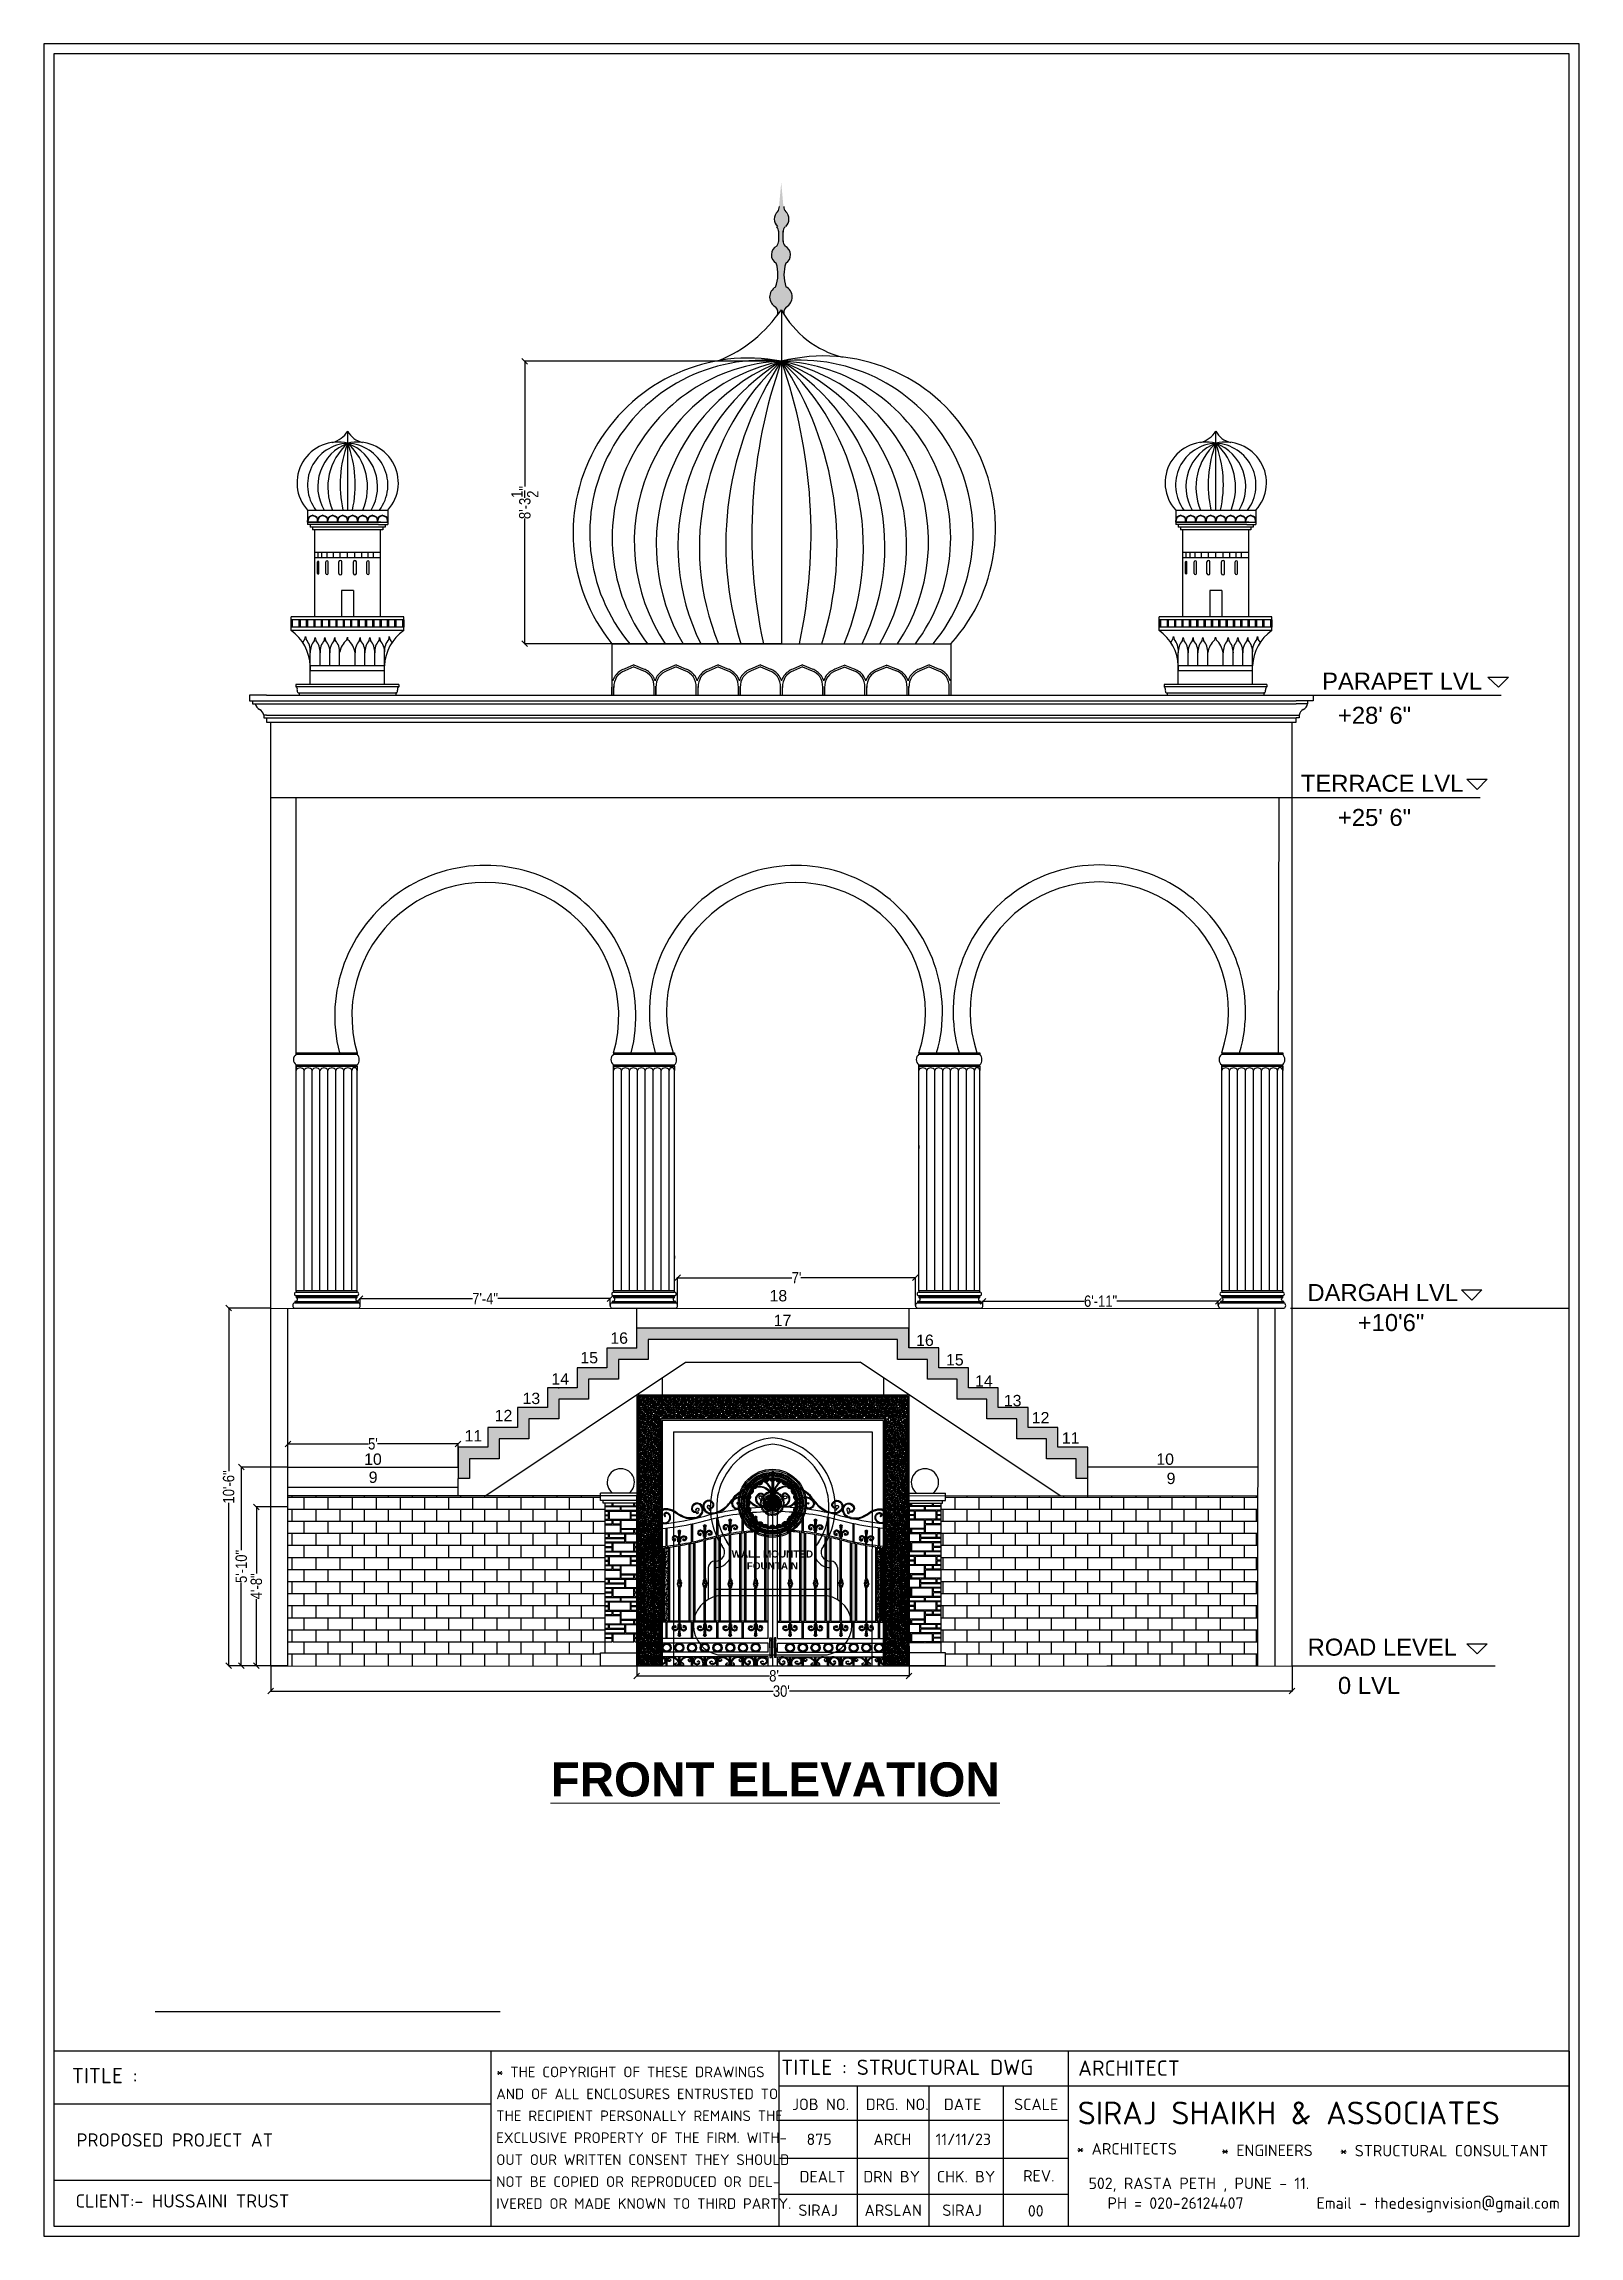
# Model space of a CAD drawing. Header units: inches. Extents: x 13054 to 48691, y 5623 to 20391.
# Drawn here: x 48150 to 48691, y 18593 to 19365 of the extents above; entities that cross this region are included whole.
import ezdxf

# ---------------------------------------------------------------- set-up
doc = ezdxf.new("R2010")
doc.units = ezdxf.units.IN
doc.header["$MEASUREMENT"] = 0
doc.layers.add('HATCH', color=136, linetype='Continuous')
doc.layers.add('INTERIOR', color=37, linetype='Continuous', lineweight=30)
doc.layers.add('SHEET', color=7, linetype='Continuous', lineweight=20)
doc.styles.get("Standard").update_dxf_attribs({"font": 'arial.ttf'})
doc.styles.add('style2', font='isocpeur.ttf', dxfattribs={"height": 10})
doc.styles.add('TEXT', font='')
doc.styles.get('TEXT').set_extended_font_data('Arial Narrow')
doc.dimstyles.new('Copy of Standard', dxfattribs={"dimtxt": 4, "dimasz": 2, "dimexe": 0.18, "dimexo": 0.0625, "dimgap": 0.09, "dimtad": 0, "dimzin": 0, "dimdsep": 46, "dimlunit": 4, "dimtxsty": 'TEXT', "dimblk": 'OBLIQUE', "dimcen": 0.09, "dimclrd": 8, "dimclre": 8, "dimclrt": 256, "dimadec": 0, "dimazin": 0, "dimtfac": 1, "dimtofl": 0, "dimtmove": 0, "dimatfit": 3, "dimfxl": 1, "dimtolj": 1, "dimtzin": 0, "dimarcsym": 0})
pattern_1 = [(50, (46236.2077, 18789.7504), (1.1474784, -0.10039135), [0.1199856, -1.3198414]), (355, (46236.2077, 18789.7504), (-0.22197546, 1.2033628), [0.09598847, -1.0558731]), (100.4514, (46236.3033, 18789.742), (0.9255038, 1.1029707), [0.10197205, -1.1216926]), (46.1842, (46236.2077, 18790.0704), (1.7073805, -0.2647986), [0.1799784, -1.9797621]), (96.6356, (46236.35, 18790.0483), (1.4952806, 1.5584013), [0.1529581, -1.6825386]), (351.1842, (46236.2077, 18790.0704), (1.4952794, 1.5584025), [0.1439827, -1.5838097]), (21, (46236.3677, 18789.9904), (0.95493653, -0.64411282), [0.1199856, -1.3198414]), (326, (46236.3677, 18789.9904), (0.38925776, 1.1601007), [0.09598847, -1.0558731]), (71.4514, (46236.4473, 18789.9367), (1.3441947, 0.5159868), [0.10197205, -1.1216926]), (37.5, (46236.2077, 18789.7504), (0.01945343, 0.53256617), [0, -1.04307466, 0, -1.0718712, 0, -1.05987264]), (7.5, (46236.2077, 18789.7504), (0.42086069, 0.63098292), [0, -0.61112656, 0, -1.01907754, 0, -0.40395146]), (327.5, (46235.85094, 18789.7504), (0.854013275, -0.03608346), [0, -0.39995194, 0, -1.24785005, 0, -1.65580103]), (317.5, (46235.69096, 18789.7504), (0.93298576, 0.16014873), [0, -0.51993752, 0, -0.82870042, 0, -1.1758587])]
pattern_2 = [(130, (50577.7649, 18789.7504), (-1.1474784, -0.10039135), [0.1199856, -1.3198414]), (185, (50577.7649, 18789.7504), (0.22197546, 1.2033628), [0.09598847, -1.0558731]), (79.5486, (50577.6693, 18789.742), (-0.9255038, 1.1029707), [0.10197205, -1.1216926]), (133.8158, (50577.7649, 18790.0704), (-1.7073805, -0.2647986), [0.1799784, -1.9797621]), (83.3644, (50577.6226, 18790.0483), (-1.4952806, 1.5584013), [0.1529581, -1.6825386]), (188.8158, (50577.7649, 18790.0704), (-1.4952794, 1.5584025), [0.1439827, -1.5838097]), (159, (50577.6049, 18789.9904), (-0.95493653, -0.64411282), [0.1199856, -1.3198414]), (214, (50577.6049, 18789.9904), (-0.38925776, 1.1601007), [0.09598847, -1.0558731]), (108.5486, (50577.5253, 18789.9367), (-1.3441947, 0.5159868), [0.10197205, -1.1216926]), (142.5, (50577.7649, 18789.7504), (-0.01945343, 0.53256617), [0, -1.04307466, 0, -1.0718712, 0, -1.05987264]), (172.5, (50577.7649, 18789.7504), (-0.42086069, 0.63098292), [0, -0.61112656, 0, -1.01907754, 0, -0.40395146]), (212.5, (50578.12166, 18789.7504), (-0.854013275, -0.03608346), [0, -0.39995194, 0, -1.24785005, 0, -1.65580103]), (222.5, (50578.28164, 18789.7504), (-0.93298576, 0.16014873), [0, -0.51993752, 0, -0.82870042, 0, -1.1758587])]

msp = doc.modelspace()

# ---------------------------------------------------------------- texts
at = {"lineweight": -2, "style": 'style2'}
for s, height, p in [('TITLE :', 5.3914, (48159.9, 18646.449)), ('* THE COPYRIGHT OF THESE DRAWINGS ', 3.75826, (48309.472, 18648.565)), ('TITLE : STRUCTURAL DWG', 5.39137, (48409.939, 18649.387)), ('ARCHITECT', 5.3914, (48514.612, 18649.097)), ('AND OF ALL ENCLOSURES ENTRUSTED TO', 3.75826, (48309.472, 18640.833)), ('JOB NO.', 4.0435, (48413.745, 18637.011)), ('DRG. NO.', 4.0435, (48439.751, 18637.011)), ('DATE', 4.0435, (48467.27, 18637.011)), ('SCALE', 4.0435, (48492.018, 18637.011)), ('THE RECIPIENT PERSONALLY REMAINS THE', 3.75826, (48309.472, 18633.102)), ('SIRAJ SHAIKH & ASSOCIATES', 8.08706, (48514.453, 18631.93)), ('PROPOSED PROJECT AT ', 4.66009, (48161.561, 18624.135)), ('EXCLUSIVE PROPERTY OF THE FIRM. WITH-', 3.75826, (48309.472, 18625.371)), ('875', 4.0435, (48418.872, 18624.672)), ('ARCH', 4.0435, (48442.433, 18624.672)), ('11/11/23', 4.0435, (48464.36, 18624.672)), ('* ARCHITECTS', 4.04353, (48514.011, 18621.331)), ('* ENGINEERS', 4.04353, (48565.017, 18620.76)), ('OUT OUR WRITTEN CONSENT THEY SHOULD', 3.75826, (48309.472, 18617.64)), ('* STRUCTURAL CONSULTANT', 4.04353, (48606.774, 18620.671)), ('NOT BE COPIED OR REPRODUCED OR DEL-', 3.75826, (48309.472, 18609.908)), ('DEALT', 4.0435, (48416.404, 18611.507)), ('DRN BY', 4.0435, (48438.888, 18611.507)), ('CHK. BY', 4.0435, (48464.78, 18611.519)), ('REV.', 4.0435, (48495.197, 18611.813)), ('502, RASTA PETH , PUNE - 11. ', 4.04353, (48518.274, 18609.181)), ('IVERED OR MADE KNOWN TO THIRD PARTY.', 3.75826, (48309.472, 18602.177)), ('SIRAJ', 4.0435, (48415.974, 18599.705)), ('ARSLAN', 4.0435, (48439.294, 18599.705)), ('SIRAJ', 4.0435, (48466.703, 18599.705)), ('00', 4.0435, (48496.878, 18599.474)), ('  PH = 020-26124407          Email - thedesignvision@gmail.com', 4.04353, (48519.812, 18602.198))]:
    msp.add_text(s, height=height, dxfattribs=at).set_placement(p)
for s, width, insert, char_height, attachment_point in [('PARAPET LVL', 66.27311, (48600.59, 19143.506), 6, 1), ('+28\' 6"', 66.27311, (48606.17, 19131.488), 6, 1), ('TERRACE LVL', 66.27311, (48593.09, 19107.506), 6, 1), ('+25\' 6"', 66.27311, (48606.17, 19095.488), 6, 1), ('18', 10.54364, (48405.817, 18925.95), 4, 1), ('DARGAH LVL', 66.27311, (48595.418, 18928.07), 6, 1), ('16', 10.54364, (48349.69, 18911.026), 4, 1), ('17', 10.54364, (48407.282, 18917.249), 4, 1), ('+10\'6" ', 66.27311, (48613.165, 18917.508), 6, 1), ('15', 10.54364, (48339.14, 18904.143), 4, 1), ('16', 10.54364, (48463.697, 18910.257), 4, 3), ('15', 10.54364, (48474.247, 18903.374), 4, 3), ('14', 10.54364, (48328.904, 18896.661), 4, 1), ('14', 10.54364, (48484.484, 18895.892), 4, 3), ('13', 10.54364, (48318.758, 18889.777), 4, 1), ('13', 10.54364, (48494.629, 18889.008), 4, 3), ('12', 10.54364, (48308.927, 18883.735), 4, 1), ('12', 10.54364, (48504.46, 18882.966), 4, 3), ('11', 10.54364, (48298.329, 18876.59), 4, 1), ('11', 10.54364, (48515.058, 18875.821), 4, 3), ('10', 10.54364, (48262.913, 18868.364), 4, 1), ('10', 10.54364, (48548.373, 18868.365), 4, 3), ('9', 10.54364, (48264.519, 18861.998), 4, 1), ('9', 10.54364, (48548.893, 18861.59), 4, 3), ('ROAD LEVEL', 66.27311, (48595.489, 18803.124), 6, 1), ('0 LVL', 66.27311, (48606.17, 18789.628), 6, 1)]:
    msp.add_mtext_dynamic_manual_height_columns(s, width=width, gutter_width=1, heights=[0], dxfattribs=dict(insert=insert, char_height=char_height, attachment_point=attachment_point))
at = {"transparency": 33554483, "insert": (48383.035, 18834.201), "char_height": 2.5, "attachment_point": 1}
msp.add_mtext_dynamic_manual_height_columns('\\pxqc;{\\fArial|b1|i0|c0|p34;WALL MOUNTED \\PFOUNTAIN}', width=47.547, gutter_width=1, heights=[0], dxfattribs=at)
at = {"linetype": 'ByBlock', "lineweight": 0, "insert": (48328.656, 18759.528), "char_height": 12, "attachment_point": 1}
msp.add_mtext_dynamic_manual_height_columns('{\\fArial|b1|i0|c0|p34;\\LFRONT ELEVATION}', width=287.32488, gutter_width=189.162, heights=[0], dxfattribs=at)
at = {"lineweight": -2, "insert": (48161.176, 18607.301), "char_height": 4.66009, "attachment_point": 1, "style": 'style2'}
msp.add_mtext_dynamic_manual_height_columns('CLIENT:- HUSSAINI TRUST ', width=283.62314, gutter_width=65.52, heights=[0], dxfattribs=at)

# ---------------------------------------------------------------- blocks, each defined once
blk = doc.blocks.new('_Oblique')
at = {"color": 0, "linetype": 'Continuous', "lineweight": -2}
blk.add_line((-0.5, -0.5), (0.5, 0.5), dxfattribs=at)
blk = doc.blocks.new('*D936')
at = {"color": 8, "lineweight": -2, "transparency": 16777216}
for p, q in [((48229.96, 18793.5), (48229.96, 18784.44)), ((48590, 18793.41), (48590, 18784.44)), ((48229.96, 18784.62), (48407.11, 18784.62)), ((48590, 18784.62), (48412.85, 18784.62))]:
    blk.add_line(p, q, dxfattribs=at)
at = {"layer": 'Defpoints', "color": 0, "transparency": 16777216}
for p in [(48229.96, 18793.57), (48590, 18793.47), (48590, 18784.62)]:
    blk.add_point(p, dxfattribs=at)
at = {"color": 8, "lineweight": -2, "transparency": 16777216, "xscale": 2, "yscale": 2, "zscale": 2, "rotation": 180}
blk.add_blockref('_Oblique', (48229.96, 18784.62), dxfattribs=at)
at = {"color": 8, "lineweight": -2, "transparency": 16777216, "xscale": 2, "yscale": 2, "zscale": 2}
blk.add_blockref('_Oblique', (48590, 18784.62), dxfattribs=at)
at = {"transparency": 16777216, "insert": (48409.98, 18784.62), "char_height": 4, "attachment_point": 5, "style": 'TEXT'}
blk.add_mtext("\\A1;30'", dxfattribs=at)
blk = doc.blocks.new('*D937')
at = {"color": 8, "lineweight": -2, "transparency": 16777216}
for p, q in [((48229.94, 18919.57), (48214.98, 18919.57)), ((48215.16, 18919.57), (48215.16, 18862.14)), ((48215.16, 18793.57), (48215.16, 18850.99)), ((48229.9, 18793.57), (48214.98, 18793.57))]:
    blk.add_line(p, q, dxfattribs=at)
at = {"layer": 'Defpoints', "color": 0, "transparency": 16777216}
for p in [(48215.16, 18919.57), (48230, 18919.57), (48229.96, 18793.57)]:
    blk.add_point(p, dxfattribs=at)
at = {"color": 8, "lineweight": -2, "transparency": 16777216, "xscale": 2, "yscale": 2, "zscale": 2}
for p, rotation in [((48215.16, 18919.57), 90), ((48215.16, 18793.57), 270)]:
    blk.add_blockref('_Oblique', p, dxfattribs=dict(at, rotation=rotation))
at = {"transparency": 16777216, "insert": (48215.16, 18856.57), "char_height": 4, "attachment_point": 5, "rotation": 90, "style": 'TEXT'}
blk.add_mtext('\\A1;10\'-6"', dxfattribs=at)
blk = doc.blocks.new('*D980')
at = {"color": 8, "lineweight": -2, "transparency": 16777216}
for p, q in [((48409.95, 19253.23), (48319.36, 19253.23)), ((48319.54, 19253.23), (48319.54, 19209.1)), ((48319.54, 19153.66), (48319.54, 19197.79)), ((48409.94, 19153.66), (48319.36, 19153.66))]:
    blk.add_line(p, q, dxfattribs=at)
at = {"layer": 'Defpoints', "color": 0, "transparency": 16777216}
for p in [(48319.54, 19253.23), (48410.01, 19253.23), (48410, 19153.66)]:
    blk.add_point(p, dxfattribs=at)
at = {"color": 8, "lineweight": -2, "transparency": 16777216, "xscale": 2, "yscale": 2, "zscale": 2}
for p, rotation in [((48319.54, 19253.23), 90), ((48319.54, 19153.66), 270)]:
    blk.add_blockref('_Oblique', p, dxfattribs=dict(at, rotation=rotation))
at = {"transparency": 16777216, "insert": (48319.54, 19203.45), "char_height": 4, "attachment_point": 5, "rotation": 90, "style": 'TEXT'}
blk.add_mtext('\\A1;8\'-3{\\H1x;\\S1/2;}"', dxfattribs=at)
blk = doc.blocks.new('*D988')
at = {"color": 8, "lineweight": -2, "transparency": 16777216}
for p, q in [((48235.96, 18849.55), (48224.74, 18849.55)), ((48224.92, 18849.55), (48224.92, 18826.08)), ((48224.92, 18793.57), (48224.92, 18817.04)), ((48235.95, 18793.57), (48224.74, 18793.57))]:
    blk.add_line(p, q, dxfattribs=at)
at = {"layer": 'Defpoints', "color": 0, "transparency": 16777216}
for p in [(48236.03, 18849.55), (48224.92, 18793.57), (48236.01, 18793.57)]:
    blk.add_point(p, dxfattribs=at)
at = {"color": 8, "lineweight": -2, "transparency": 16777216, "xscale": 2, "yscale": 2, "zscale": 2}
for p, rotation in [((48224.92, 18849.55), 90), ((48224.92, 18793.57), 270)]:
    blk.add_blockref('_Oblique', p, dxfattribs=dict(at, rotation=rotation))
at = {"transparency": 16777216, "insert": (48224.92, 18821.56), "char_height": 4, "attachment_point": 5, "rotation": 90, "style": 'TEXT'}
blk.add_mtext('\\A1;4\'-8"', dxfattribs=at)
blk = doc.blocks.new('*D989')
at = {"color": 8, "lineweight": -2, "transparency": 16777216}
for p, q in [((48235.97, 18863.55), (48219.43, 18863.55)), ((48219.61, 18863.55), (48219.61, 18834.29)), ((48219.61, 18793.57), (48219.61, 18822.83)), ((48235.95, 18793.57), (48219.43, 18793.57))]:
    blk.add_line(p, q, dxfattribs=at)
at = {"layer": 'Defpoints', "color": 0, "transparency": 16777216}
for p in [(48236.03, 18863.55), (48219.61, 18793.57), (48236.01, 18793.57)]:
    blk.add_point(p, dxfattribs=at)
at = {"color": 8, "lineweight": -2, "transparency": 16777216, "xscale": 2, "yscale": 2, "zscale": 2}
for p, rotation in [((48219.61, 18863.55), 90), ((48219.61, 18793.57), 270)]:
    blk.add_blockref('_Oblique', p, dxfattribs=dict(at, rotation=rotation))
at = {"transparency": 16777216, "insert": (48219.61, 18828.56), "char_height": 4, "attachment_point": 5, "rotation": 90, "style": 'TEXT'}
blk.add_mtext('\\A1;5\'-10"', dxfattribs=at)
blk = doc.blocks.new('*D990')
at = {"color": 8, "lineweight": -2, "transparency": 16777216}
for p, q in [((48236.03, 18863.61), (48236.03, 18871.92)), ((48236.03, 18871.74), (48264.42, 18871.74)), ((48296.01, 18871.74), (48267.62, 18871.74)), ((48296.01, 18863.59), (48296.01, 18871.92))]:
    blk.add_line(p, q, dxfattribs=at)
at = {"layer": 'Defpoints', "color": 0, "transparency": 16777216}
for p in [(48296.01, 18871.74), (48236.03, 18863.55), (48296.01, 18863.53)]:
    blk.add_point(p, dxfattribs=at)
at = {"color": 8, "lineweight": -2, "transparency": 16777216, "xscale": 2, "yscale": 2, "zscale": 2, "rotation": 180}
blk.add_blockref('_Oblique', (48236.03, 18871.74), dxfattribs=at)
at = {"color": 8, "lineweight": -2, "transparency": 16777216, "xscale": 2, "yscale": 2, "zscale": 2}
blk.add_blockref('_Oblique', (48296.01, 18871.74), dxfattribs=at)
at = {"transparency": 16777216, "insert": (48266.02, 18871.74), "char_height": 4, "attachment_point": 5, "style": 'TEXT'}
blk.add_mtext("\\A1;5'", dxfattribs=at)
blk = doc.blocks.new('*D991')
at = {"color": 8, "lineweight": -2, "transparency": 16777216}
for p, q in [((48261.5, 18920.56), (48261.5, 18923.12)), ((48261.5, 18922.94), (48301.11, 18922.94)), ((48349.61, 18922.94), (48310, 18922.94)), ((48349.61, 18920.56), (48349.61, 18923.12))]:
    blk.add_line(p, q, dxfattribs=at)
at = {"layer": 'Defpoints', "color": 0, "transparency": 16777216}
for p in [(48261.5, 18922.94), (48261.5, 18920.5), (48349.61, 18920.5)]:
    blk.add_point(p, dxfattribs=at)
at = {"color": 8, "lineweight": -2, "transparency": 16777216, "xscale": 2, "yscale": 2, "zscale": 2, "rotation": 180}
blk.add_blockref('_Oblique', (48261.5, 18922.94), dxfattribs=at)
at = {"color": 8, "lineweight": -2, "transparency": 16777216, "xscale": 2, "yscale": 2, "zscale": 2}
blk.add_blockref('_Oblique', (48349.61, 18922.94), dxfattribs=at)
at = {"transparency": 16777216, "insert": (48305.56, 18922.94), "char_height": 4, "attachment_point": 5, "style": 'TEXT'}
blk.add_mtext('\\A1;7\'-4"', dxfattribs=at)
blk = doc.blocks.new('*D995')
at = {"color": 8, "lineweight": -2, "transparency": 16777216}
for p, q in [((48373.37, 18920.56), (48373.37, 18930.45)), ((48373.37, 18930.27), (48413.72, 18930.27)), ((48457.24, 18930.27), (48416.89, 18930.27)), ((48457.24, 18920.56), (48457.24, 18930.45))]:
    blk.add_line(p, q, dxfattribs=at)
at = {"layer": 'Defpoints', "color": 0, "transparency": 16777216}
for p in [(48457.24, 18930.27), (48373.37, 18920.5), (48457.24, 18920.5)]:
    blk.add_point(p, dxfattribs=at)
at = {"color": 8, "lineweight": -2, "transparency": 16777216, "xscale": 2, "yscale": 2, "zscale": 2, "rotation": 180}
blk.add_blockref('_Oblique', (48373.37, 18930.27), dxfattribs=at)
at = {"color": 8, "lineweight": -2, "transparency": 16777216, "xscale": 2, "yscale": 2, "zscale": 2}
blk.add_blockref('_Oblique', (48457.24, 18930.27), dxfattribs=at)
at = {"transparency": 16777216, "insert": (48415.31, 18930.27), "char_height": 4, "attachment_point": 5, "style": 'TEXT'}
blk.add_mtext("\\A1;7'", dxfattribs=at)
blk = doc.blocks.new('*D996')
at = {"color": 8, "lineweight": -2, "transparency": 16777216}
for p, q in [((48481, 18920.56), (48481, 18922.19)), ((48481, 18922.01), (48516.76, 18922.01)), ((48564, 18922.01), (48528.24, 18922.01)), ((48564, 18920.56), (48564, 18922.19))]:
    blk.add_line(p, q, dxfattribs=at)
at = {"layer": 'Defpoints', "color": 0, "transparency": 16777216}
for p in [(48481, 18920.5), (48564, 18922.01), (48564, 18920.5)]:
    blk.add_point(p, dxfattribs=at)
at = {"color": 8, "lineweight": -2, "transparency": 16777216, "xscale": 2, "yscale": 2, "zscale": 2, "rotation": 180}
blk.add_blockref('_Oblique', (48481, 18922.01), dxfattribs=at)
at = {"color": 8, "lineweight": -2, "transparency": 16777216, "xscale": 2, "yscale": 2, "zscale": 2}
blk.add_blockref('_Oblique', (48564, 18922.01), dxfattribs=at)
at = {"transparency": 16777216, "insert": (48522.5, 18922.01), "char_height": 4, "attachment_point": 5, "style": 'TEXT'}
blk.add_mtext('\\A1;6\'-11"', dxfattribs=at)
blk = doc.blocks.new('*D1270')
at = {"color": 8, "lineweight": -2, "transparency": 16777216}
for p, q in [((48358.99, 18800.47), (48358.99, 18789.82)), ((48454.98, 18800.47), (48454.98, 18789.82)), ((48358.99, 18790), (48405.8, 18790)), ((48454.98, 18790), (48409, 18790))]:
    blk.add_line(p, q, dxfattribs=at)
at = {"layer": 'Defpoints', "color": 0, "transparency": 16777216}
for p in [(48358.99, 18800.53), (48454.98, 18800.53), (48454.98, 18790)]:
    blk.add_point(p, dxfattribs=at)
at = {"color": 8, "lineweight": -2, "transparency": 16777216, "xscale": 2, "yscale": 2, "zscale": 2, "rotation": 180}
blk.add_blockref('_Oblique', (48358.99, 18790), dxfattribs=at)
at = {"color": 8, "lineweight": -2, "transparency": 16777216, "xscale": 2, "yscale": 2, "zscale": 2}
blk.add_blockref('_Oblique', (48454.98, 18790), dxfattribs=at)
at = {"transparency": 16777216, "insert": (48407.4, 18790), "char_height": 4, "attachment_point": 5, "style": 'TEXT'}
blk.add_mtext("\\A1;8'", dxfattribs=at)
blk = doc.blocks.new('A$C6A0F262C')
at = {"layer": 'HATCH', "ltscale": 5}
for p, q in [((0, 240), (20, 240)), ((0, 215), (0, 240)), ((0, 215), (20, 215)), ((0, 120), (0, 209)), ((0, 209), (20, 209)), ((0, 120), (0, 31)), ((0, 31), (20, 31)), ((0, 25), (0, 0)), ((0, 25), (20, 25)), ((2, 215), (2, 209)), ((2, 25), (2, 31)), ((18, 215), (18, 209)), ((18, 25), (18, 31)), ((20, 215), (20, 240)), ((20, 120), (20, 209)), ((20, 120), (20, 31)), ((20, 25), (20, 0)), ((0, 0), (20, 0))]:
    blk.add_line(p, q, dxfattribs=at)

# ---------------------------------------------------------------- dimensions: what is measured, and where the dimension line sits
for base, p1, p2, picture, middle in [((48319.538, 19253.228), (48409.998, 19153.664), (48410.008, 19253.228), '*D980', (48319.538, 19203.446)), ((48215.161, 18919.567), (48229.964, 18793.567), (48229.998, 18919.567), '*D937', (48215.161, 18856.567)), ((48219.612, 18793.566), (48236.029, 18863.549), (48236.01, 18793.566), '*D989', (48219.612, 18828.557)), ((48224.918, 18793.566), (48236.026, 18849.549), (48236.01, 18793.566), '*D988', (48224.918, 18821.557))]:
    dim = msp.add_linear_dim(base=base, p1=p1, p2=p2, angle=90, dimstyle='Copy of Standard')
    dim.commit()
    dim.dimension.update_dxf_attribs({"geometry": picture, "text_midpoint": middle})
dim = msp.add_linear_dim(base=(48457.244, 18930.271), p1=(48373.367, 18920.502), p2=(48457.244, 18920.502), dimstyle='Copy of Standard')
dim.commit()
dim.dimension.update_dxf_attribs({"geometry": '*D995', "text_midpoint": (48415.305, 18930.271), "dimtype": 160})
for base, p1, p2, picture, middle in [((48261.498, 18922.944), (48349.612, 18920.502), (48261.498, 18920.502), '*D991', (48305.555, 18922.944)), ((48563.998, 18922.014), (48480.998, 18920.502), (48563.998, 18920.502), '*D996', (48522.498, 18922.014)), ((48296.012, 18871.74), (48236.029, 18863.549), (48296.012, 18863.532), '*D990', (48266.021, 18871.74)), ((48589.998, 18784.618), (48229.964, 18793.567), (48589.998, 18793.472), '*D936', (48409.981, 18784.618))]:
    dim = msp.add_linear_dim(base=base, p1=p1, p2=p2, dimstyle='Copy of Standard')
    dim.commit()
    dim.dimension.update_dxf_attribs({"geometry": picture, "text_midpoint": middle})
at = {"transparency": 33554483}
dim = msp.add_linear_dim(base=(48454.98133, 18790.00333), p1=(48358.9863, 18800.53247), p2=(48454.98133, 18800.53247), dimstyle='Copy of Standard', dxfattribs=at)
dim.commit()
dim.dimension.update_dxf_attribs({"geometry": '*D1270', "text_midpoint": (48407.40113, 18790.00333), "dimtype": 160})

# ---------------------------------------------------------------- hatches: boundary and pattern name
h = msp.add_hatch(color=256)
h.dxf.hatch_style = 1
h.paths.add_polyline_path([(48411.708, 19279.25, -0.1661283), (48411.654, 19287.532, 0.5896945), (48411.394, 19293.558, -0.1970707), (48410.729, 19295.465), (48410.729, 19298.49, -0.1970707), (48411.394, 19300.397, 0.4304606), (48411.394, 19305.616, -0.1970707), (48410.729, 19307.524), (48409.933, 19316.303), (48409.138, 19307.524, -0.1970707), (48408.473, 19305.616, 0.4304606), (48408.473, 19300.397, -0.1970707), (48409.138, 19298.49), (48409.138, 19295.465, -0.1970707), (48408.473, 19293.558, 0.6035508), (48408.275, 19287.542, -0.1694815), (48408.027, 19279.143, 0.6008532), (48408.157, 19272.05, -0.3378414), (48408.597, 19269.056, 0.012453), (48410.105, 19271.124, 0.0095986), (48411.016, 19269.694, -0.2774543), (48411.805, 19272.095, 0.6001617)])
at = {"true_color": 0x939598, "transparency": 33554687}
h = msp.add_hatch(color=252, dxfattribs=at)
h.dxf.hatch_style = 1
h.paths.add_polyline_path([(48342.014, 18894.532), (48352.514, 18894.532), (48352.514, 18901.532), (48363.014, 18901.532), (48363.014, 18908.532), (48450.953, 18908.532), (48450.953, 18901.534), (48461.453, 18901.534), (48461.453, 18894.534), (48471.953, 18894.534), (48471.953, 18887.534), (48482.453, 18887.534), (48482.453, 18880.534), (48492.953, 18880.534), (48492.953, 18873.534), (48503.453, 18873.534), (48503.453, 18866.534), (48513.953, 18866.534), (48513.953, 18859.532), (48517.953, 18859.532), (48517.953, 18870.534), (48507.453, 18870.534), (48507.453, 18877.534), (48496.953, 18877.534), (48496.953, 18884.534), (48486.453, 18884.534), (48486.453, 18891.534), (48475.953, 18891.534), (48475.953, 18898.534), (48465.453, 18898.534), (48465.453, 18905.534), (48454.953, 18905.534), (48454.953, 18912.534), (48359.014, 18912.532), (48359.014, 18905.532), (48348.514, 18905.532), (48348.514, 18898.532), (48338.014, 18898.532), (48338.014, 18891.532), (48327.514, 18891.532), (48327.514, 18884.532), (48317.014, 18884.532), (48317.014, 18877.532), (48306.514, 18877.532), (48306.514, 18870.532), (48296.014, 18870.532), (48296.011, 18859.532), (48300.014, 18859.531), (48300.014, 18866.532), (48310.514, 18866.532), (48310.514, 18873.532), (48321.014, 18873.532), (48321.014, 18880.532), (48331.514, 18880.532), (48331.514, 18887.532), (48342.014, 18887.532)])
at = {"transparency": 33554687}
h = msp.add_hatch(dxfattribs=at)
h.set_pattern_fill('BRICK', color=26, scale=17)
h.paths.add_polyline_path([(48347.784, 18850.888), (48347.145, 18850.888), (48347.145, 18851.848), (48346.185, 18851.848), (48346.185, 18853.536), (48236.027, 18853.566), (48236.01, 18793.566), (48346.188, 18793.536), (48346.188, 18798.133), (48347.788, 18798.133), (48347.788, 18799.929)])
h.paths.add_polyline_path([(48578.006, 18853.475), (48467.788, 18853.504), (48467.788, 18851.848), (48466.828, 18851.848), (48466.828, 18850.888), (48466.189, 18850.888), (48466.185, 18798.133), (48467.785, 18798.133), (48467.785, 18793.533), (48467.788, 18793.533), (48577.99, 18793.478)])
at = {"ltscale": 5}
h = msp.add_hatch(dxfattribs=at)
h.set_pattern_fill('AR-CONC', color=251, scale=0.159981, style=0)
h.set_pattern_definition(pattern_1)
h.paths.add_polyline_path([(48368.911, 18809.336), (48370.191, 18809.336), (48370.191, 18835.35, -0.0034385), (48368.911, 18835.205)])
h = msp.add_hatch(dxfattribs=at)
h.set_pattern_fill('AR-CONC', color=251, scale=0.159981, style=0)
h.set_pattern_definition(pattern_1)
h.paths.add_polyline_path([(48379.15, 18836.874, -0.0034933), (48377.87, 18836.601), (48377.87, 18809.336), (48379.15, 18809.336)])
h = msp.add_hatch(dxfattribs=at)
h.set_pattern_fill('AR-CONC', color=251, scale=0.159981, style=0)
h.set_pattern_definition(pattern_1)
h.paths.add_polyline_path([(48388.109, 18839.065, 0.0036608), (48386.829, 18838.779), (48386.829, 18809.336), (48388.109, 18809.336)])
h = msp.add_hatch(dxfattribs=at)
h.set_pattern_fill('AR-CONC', color=251, scale=0.159981, style=0)
h.set_pattern_definition([(50, (46294.9366, 18789.7504), (1.1474784, -0.10039135), [0.1199856, -1.3198414]), (355, (46294.9366, 18789.7504), (-0.22197546, 1.2033628), [0.09598847, -1.0558731]), (100.4514, (46295.0323, 18789.742), (0.9255038, 1.1029707), [0.10197205, -1.1216926]), (46.1842, (46294.9366, 18790.0704), (1.7073805, -0.2647986), [0.1799784, -1.9797621]), (96.6356, (46295.079, 18790.0483), (1.4952806, 1.5584013), [0.1529581, -1.6825386]), (351.1842, (46294.9366, 18790.0704), (1.4952794, 1.5584025), [0.1439827, -1.5838097]), (21, (46295.0966, 18789.9904), (0.95493653, -0.64411282), [0.1199856, -1.3198414]), (326, (46295.0966, 18789.9904), (0.38925776, 1.1601007), [0.09598847, -1.0558731]), (71.4514, (46295.1762, 18789.9367), (1.3441947, 0.5159868), [0.10197205, -1.1216926]), (37.5, (46294.93664, 18789.7504), (0.01945343, 0.53256617), [0, -1.04307466, 0, -1.0718712, 0, -1.05987264]), (7.5, (46294.93664, 18789.7504), (0.42086069, 0.63098292), [0, -0.61112656, 0, -1.01907754, 0, -0.40395146]), (327.5, (46294.5799, 18789.7504), (0.854013275, -0.03608346), [0, -0.39995194, 0, -1.24785005, 0, -1.65580103]), (317.5, (46294.4199, 18789.7504), (0.93298576, 0.16014873), [0, -0.51993752, 0, -0.82870042, 0, -1.1758587])])
h.paths.add_polyline_path([(48395.788, 18809.336), (48397.067, 18809.336), (48397.067, 18840.526, 0.0035979), (48395.788, 18840.374)])
h = msp.add_hatch(dxfattribs=at)
h.set_pattern_fill('AR-CONC', color=251, scale=0.159981, style=0)
h.set_pattern_definition(pattern_2)
h.paths.add_polyline_path([(48418.185, 18840.374, 0.0035979), (48416.905, 18840.526), (48416.905, 18809.336), (48418.185, 18809.336)])
h = msp.add_hatch(dxfattribs=at)
h.set_pattern_fill('AR-CONC', color=251, scale=0.159981, style=0)
h.set_pattern_definition(pattern_2)
h.paths.add_polyline_path([(48425.864, 18809.336), (48427.144, 18809.336), (48427.144, 18838.779, 0.0036608), (48425.864, 18839.065)])
h = msp.add_hatch(dxfattribs=at)
h.set_pattern_fill('AR-CONC', color=251, scale=0.159981, style=0)
h.set_pattern_definition(pattern_2)
h.paths.add_polyline_path([(48434.823, 18809.336), (48436.103, 18809.336), (48436.103, 18836.601, -0.0034933), (48434.823, 18836.874)])
h = msp.add_hatch(dxfattribs=at)
h.set_pattern_fill('AR-CONC', color=251, scale=0.159981, style=0)
h.set_pattern_definition(pattern_2)
h.paths.add_polyline_path([(48445.062, 18835.205, -0.0034385), (48443.782, 18835.35), (48443.782, 18809.336), (48445.062, 18809.336)])
at = {"true_color": 0x939598, "transparency": 33554483}
h = msp.add_hatch(color=252, dxfattribs=at)
h.dxf.hatch_style = 1
h.paths.add_polyline_path([(48358.988, 18807.532), (48358.984, 18793.533), (48359.012, 18793.533), (48359.012, 18807.532)])
h.paths.add_polyline_path([(48454.981, 18793.507), (48454.985, 18807.534), (48454.955, 18807.534), (48454.955, 18793.507)])

# ---------------------------------------------------------------- linework, layer by layer
for p, q in [((48409.03, 19295.426), (48409.03, 19299.022)), ((48410.621, 19295.426), (48410.621, 19299.022)), ((48409.998, 19271.371), (48409.998, 19153.664)), ((48257.107, 19200.754), (48257.107, 19228.607)), ((48563.107, 19200.754), (48563.107, 19228.607)), ((48242.973, 19200.754), (48271.241, 19200.754)), ((48242.973, 19200.754), (48271.241, 19200.754)), ((48242.973, 19200.754), (48242.973, 19196.472)), ((48242.973, 19196.472), (48242.973, 19197.132)), ((48268.773, 19196.472), (48242.973, 19196.472)), ((48242.973, 19196.472), (48242.973, 19195.705)), ((48243.126, 19196.699), (48243.126, 19197.207)), ((48243.126, 19196.472), (48243.126, 19197.207)), ((48243.126, 19196.472), (48271.108, 19196.472)), ((48244.808, 19198.994), (48243.985, 19198.652)), ((48244.808, 19198.828), (48244.043, 19198.511)), ((48244.808, 19198.994), (48245.656, 19198.643)), ((48244.808, 19198.828), (48245.597, 19198.501)), ((48246.49, 19196.472), (48246.49, 19197.133)), ((48246.643, 19196.7), (48246.643, 19197.208)), ((48246.643, 19196.472), (48246.643, 19197.208)), ((48246.643, 19197.12), (48246.643, 19196.472)), ((48248.325, 19198.991), (48247.502, 19198.65)), ((48248.325, 19198.826), (48247.56, 19198.508)), ((48248.325, 19198.991), (48249.173, 19198.64)), ((48248.325, 19198.826), (48249.114, 19198.499)), ((48250.007, 19196.472), (48250.007, 19197.131)), ((48250.16, 19196.697), (48250.16, 19197.206)), ((48250.16, 19196.472), (48250.16, 19197.206)), ((48251.842, 19198.992), (48251.018, 19198.651)), ((48251.842, 19198.827), (48251.076, 19198.51)), ((48251.842, 19198.992), (48252.69, 19198.641)), ((48251.842, 19198.827), (48252.631, 19198.5)), ((48253.523, 19196.472), (48253.523, 19197.132)), ((48253.676, 19196.699), (48253.676, 19197.207)), ((48253.676, 19196.472), (48253.676, 19197.207)), ((48253.676, 19197.12), (48253.676, 19196.472)), ((48255.359, 19198.991), (48254.535, 19198.65)), ((48255.359, 19198.825), (48254.593, 19198.508)), ((48255.359, 19198.991), (48256.207, 19198.64)), ((48255.359, 19198.825), (48256.148, 19198.498)), ((48257.04, 19196.472), (48257.04, 19197.13)), ((48257.193, 19196.472), (48257.193, 19197.205)), ((48257.193, 19196.697), (48257.193, 19197.205)), ((48258.876, 19198.992), (48258.052, 19198.651)), ((48258.876, 19198.827), (48258.11, 19198.509)), ((48258.876, 19198.992), (48259.723, 19198.641)), ((48258.876, 19198.827), (48259.665, 19198.5)), ((48260.557, 19196.472), (48260.557, 19197.132)), ((48260.71, 19196.698), (48260.71, 19197.207)), ((48260.71, 19196.472), (48260.71, 19197.207)), ((48260.711, 19197.109), (48260.711, 19196.472)), ((48262.393, 19198.98), (48261.569, 19198.639)), ((48262.393, 19198.814), (48261.627, 19198.497)), ((48262.393, 19198.98), (48263.241, 19198.629)), ((48262.393, 19198.814), (48263.182, 19198.487)), ((48264.075, 19196.472), (48264.075, 19197.119)), ((48264.227, 19196.686), (48264.227, 19197.194)), ((48264.227, 19196.472), (48264.227, 19197.194)), ((48265.91, 19198.981), (48265.086, 19198.64)), ((48265.91, 19198.816), (48265.144, 19198.498)), ((48265.91, 19198.981), (48266.758, 19198.63)), ((48265.91, 19198.816), (48266.699, 19198.489)), ((48267.591, 19196.472), (48267.591, 19197.121)), ((48267.744, 19196.472), (48267.744, 19197.205)), ((48267.744, 19196.697), (48267.744, 19197.205)), ((48267.744, 19196.687), (48267.744, 19197.196)), ((48267.744, 19196.472), (48267.744, 19197.196)), ((48269.427, 19198.992), (48268.603, 19198.651)), ((48269.427, 19198.827), (48268.661, 19198.509)), ((48269.427, 19198.992), (48270.274, 19198.641)), ((48269.427, 19198.827), (48270.216, 19198.5)), ((48271.108, 19196.472), (48271.108, 19197.132)), ((48271.241, 19200.754), (48271.241, 19195.705)), ((48548.973, 19200.754), (48577.242, 19200.754)), ((48548.973, 19200.754), (48577.242, 19200.754)), ((48548.973, 19200.754), (48548.973, 19196.472)), ((48548.973, 19196.472), (48548.973, 19197.132)), ((48574.773, 19196.472), (48548.973, 19196.472)), ((48548.973, 19196.472), (48548.973, 19195.705)), ((48549.126, 19196.699), (48549.126, 19197.207)), ((48549.126, 19196.472), (48549.126, 19197.207)), ((48549.126, 19196.472), (48577.108, 19196.472)), ((48550.808, 19198.994), (48549.985, 19198.652)), ((48550.808, 19198.828), (48550.043, 19198.511)), ((48550.808, 19198.994), (48551.656, 19198.643)), ((48550.808, 19198.828), (48551.598, 19198.501)), ((48552.49, 19196.472), (48552.49, 19197.133)), ((48552.643, 19196.7), (48552.643, 19197.208)), ((48552.643, 19196.472), (48552.643, 19197.208)), ((48552.643, 19197.12), (48552.643, 19196.472)), ((48554.325, 19198.991), (48553.502, 19198.65)), ((48554.325, 19198.826), (48553.56, 19198.508)), ((48554.325, 19198.991), (48555.173, 19198.64)), ((48554.325, 19198.826), (48555.115, 19198.499)), ((48556.007, 19196.472), (48556.007, 19197.131)), ((48556.16, 19196.697), (48556.16, 19197.206)), ((48556.16, 19196.472), (48556.16, 19197.206)), ((48557.842, 19198.992), (48557.019, 19198.651)), ((48557.842, 19198.827), (48557.077, 19198.51)), ((48557.842, 19198.992), (48558.69, 19198.641)), ((48557.842, 19198.827), (48558.631, 19198.5)), ((48559.524, 19196.472), (48559.524, 19197.132)), ((48559.677, 19196.699), (48559.677, 19197.207)), ((48559.677, 19196.472), (48559.677, 19197.207)), ((48559.677, 19197.12), (48559.677, 19196.472)), ((48561.359, 19198.991), (48560.535, 19198.65)), ((48561.359, 19198.825), (48560.593, 19198.508)), ((48561.359, 19198.991), (48562.207, 19198.64)), ((48561.359, 19198.825), (48562.148, 19198.498)), ((48563.041, 19196.472), (48563.041, 19197.13)), ((48563.193, 19196.697), (48563.193, 19197.205)), ((48563.193, 19196.472), (48563.193, 19197.205)), ((48564.876, 19198.992), (48564.052, 19198.651)), ((48564.876, 19198.827), (48564.11, 19198.509)), ((48564.876, 19198.992), (48565.724, 19198.641)), ((48564.876, 19198.827), (48565.665, 19198.5)), ((48566.557, 19196.472), (48566.557, 19197.132)), ((48566.71, 19196.698), (48566.71, 19197.207)), ((48566.71, 19196.472), (48566.71, 19197.207)), ((48566.711, 19197.109), (48566.711, 19196.472)), ((48568.393, 19198.98), (48567.57, 19198.639)), ((48568.393, 19198.814), (48567.628, 19198.497)), ((48568.393, 19198.98), (48569.241, 19198.629)), ((48568.393, 19198.814), (48569.182, 19198.487)), ((48570.075, 19196.472), (48570.075, 19197.119)), ((48570.228, 19196.686), (48570.228, 19197.194)), ((48570.228, 19196.472), (48570.228, 19197.194)), ((48571.91, 19198.981), (48571.086, 19198.64)), ((48571.91, 19198.816), (48571.144, 19198.498)), ((48571.91, 19198.981), (48572.758, 19198.63)), ((48571.91, 19198.816), (48572.699, 19198.489)), ((48573.592, 19196.472), (48573.592, 19197.121)), ((48573.744, 19196.697), (48573.744, 19197.205)), ((48573.744, 19196.472), (48573.744, 19197.205)), ((48573.744, 19196.687), (48573.744, 19197.196)), ((48573.744, 19196.472), (48573.744, 19197.196)), ((48575.427, 19198.992), (48574.603, 19198.651)), ((48575.427, 19198.827), (48574.661, 19198.509)), ((48575.427, 19198.992), (48576.275, 19198.641)), ((48575.427, 19198.827), (48576.216, 19198.5)), ((48577.108, 19196.472), (48577.108, 19197.132)), ((48577.242, 19200.754), (48577.242, 19195.705)), ((48268.007, 19195.705), (48242.973, 19195.705)), ((48243.836, 19195.608), (48243.836, 19194.745)), ((48270.313, 19194.745), (48243.836, 19194.745)), ((48244.7, 19194.745), (48244.7, 19193.882)), ((48269.45, 19193.882), (48244.7, 19193.882)), ((48245.425, 19193.882), (48245.425, 19163.222)), ((48268.007, 19195.705), (48271.241, 19195.705)), ((48268.586, 19193.882), (48268.586, 19163.222)), ((48269.45, 19194.745), (48269.45, 19193.882)), ((48270.313, 19195.608), (48270.313, 19195.705)), ((48270.313, 19195.608), (48270.313, 19194.745)), ((48574.007, 19195.705), (48548.973, 19195.705)), ((48549.836, 19195.608), (48549.836, 19194.745)), ((48576.313, 19194.745), (48549.836, 19194.745)), ((48550.7, 19194.745), (48550.7, 19193.882)), ((48575.45, 19193.882), (48550.7, 19193.882)), ((48551.425, 19193.882), (48551.425, 19163.222)), ((48574.007, 19195.705), (48577.242, 19195.705)), ((48574.586, 19193.882), (48574.586, 19163.222)), ((48575.45, 19194.745), (48575.45, 19193.882)), ((48576.313, 19195.608), (48576.313, 19195.705)), ((48576.313, 19195.608), (48576.313, 19194.745)), ((48268.586, 19185.843), (48245.425, 19185.843)), ((48268.586, 19183.954), (48245.425, 19183.954)), ((48246.431, 19178.461), (48246.431, 19182.503)), ((48246.648, 19183.954), (48246.648, 19185.843)), ((48246.888, 19178.461), (48246.888, 19182.503)), ((48248.029, 19183.954), (48248.029, 19185.843)), ((48249.46, 19178.461), (48249.46, 19182.503)), ((48249.864, 19183.954), (48249.864, 19185.843)), ((48250.283, 19178.461), (48250.283, 19182.503)), ((48252.061, 19183.954), (48252.061, 19185.843)), ((48254.002, 19178.461), (48254.002, 19182.503)), ((48254.511, 19183.954), (48254.511, 19185.843)), ((48255.029, 19178.461), (48255.029, 19182.503)), ((48257.089, 19183.954), (48257.089, 19185.843)), ((48259.152, 19178.461), (48259.152, 19182.503)), ((48259.668, 19183.954), (48259.668, 19185.843)), ((48260.179, 19178.461), (48260.179, 19182.503)), ((48262.117, 19183.954), (48262.117, 19185.843)), ((48263.896, 19178.461), (48263.896, 19182.503)), ((48264.315, 19183.954), (48264.315, 19185.843)), ((48264.719, 19178.461), (48264.719, 19182.503)), ((48266.15, 19183.954), (48266.15, 19185.843)), ((48574.586, 19185.843), (48551.425, 19185.843)), ((48574.586, 19183.954), (48551.425, 19183.954)), ((48552.431, 19178.461), (48552.431, 19182.503)), ((48552.648, 19183.954), (48552.648, 19185.843)), ((48552.888, 19178.461), (48552.888, 19182.503)), ((48554.029, 19183.954), (48554.029, 19185.843)), ((48555.46, 19178.461), (48555.46, 19182.503)), ((48555.864, 19183.954), (48555.864, 19185.843)), ((48556.283, 19178.461), (48556.283, 19182.503)), ((48558.061, 19183.954), (48558.061, 19185.843)), ((48560.002, 19178.461), (48560.002, 19182.503)), ((48560.511, 19183.954), (48560.511, 19185.843)), ((48561.029, 19178.461), (48561.029, 19182.503)), ((48563.09, 19183.954), (48563.09, 19185.843)), ((48565.152, 19178.461), (48565.152, 19182.503)), ((48565.668, 19183.954), (48565.668, 19185.843)), ((48566.179, 19178.461), (48566.179, 19182.503)), ((48568.118, 19183.954), (48568.118, 19185.843)), ((48569.896, 19178.461), (48569.896, 19182.503)), ((48570.315, 19183.954), (48570.315, 19185.843)), ((48570.719, 19178.461), (48570.719, 19182.503)), ((48572.15, 19183.954), (48572.15, 19185.843)), ((48259.196, 19172.479), (48254.982, 19172.479)), ((48254.982, 19172.479), (48254.982, 19163.222)), ((48259.196, 19172.479), (48259.196, 19163.222)), ((48565.197, 19172.479), (48560.982, 19172.479)), ((48560.982, 19172.479), (48560.982, 19163.222)), ((48565.197, 19172.479), (48565.197, 19163.222)), ((48276.861, 19163.222), (48237.134, 19163.222)), ((48237.134, 19158.391), (48237.134, 19163.222)), ((48237.134, 19162.143), (48237.134, 19159.47)), ((48276.861, 19162.143), (48237.134, 19162.143)), ((48276.861, 19159.47), (48237.134, 19159.47)), ((48276.861, 19158.391), (48237.134, 19158.391)), ((48237.565, 19162.143), (48237.565, 19159.47)), ((48237.565, 19162.143), (48237.565, 19159.47)), ((48239.94, 19162.143), (48239.94, 19159.47)), ((48240.372, 19162.143), (48240.372, 19159.47)), ((48242.531, 19162.143), (48242.531, 19159.47)), ((48242.963, 19162.143), (48242.963, 19159.47)), ((48245.122, 19162.143), (48245.122, 19159.47)), ((48245.554, 19162.143), (48245.554, 19159.47)), ((48247.713, 19162.143), (48247.713, 19159.47)), ((48248.145, 19162.143), (48248.145, 19159.47)), ((48250.304, 19162.143), (48250.304, 19159.47)), ((48250.736, 19162.143), (48250.736, 19159.47)), ((48252.895, 19162.143), (48252.895, 19159.47)), ((48253.327, 19162.143), (48253.327, 19159.47)), ((48255.486, 19162.143), (48255.486, 19159.47)), ((48255.918, 19162.143), (48255.918, 19159.47)), ((48258.077, 19162.143), (48258.077, 19159.47)), ((48258.509, 19162.143), (48258.509, 19159.47)), ((48260.668, 19162.143), (48260.668, 19159.47)), ((48261.1, 19162.143), (48261.1, 19159.47)), ((48263.259, 19162.143), (48263.259, 19159.47)), ((48263.691, 19162.143), (48263.691, 19159.47)), ((48265.85, 19162.143), (48265.85, 19159.47)), ((48266.282, 19162.143), (48266.282, 19159.47)), ((48268.441, 19162.143), (48268.441, 19159.47)), ((48268.873, 19162.143), (48268.873, 19159.47)), ((48271.032, 19162.143), (48271.032, 19159.47)), ((48271.464, 19162.143), (48271.464, 19159.47)), ((48273.623, 19162.143), (48273.623, 19159.47)), ((48274.055, 19162.143), (48274.055, 19159.47)), ((48276.43, 19162.143), (48276.43, 19159.47)), ((48276.861, 19158.391), (48276.861, 19163.222)), ((48276.861, 19162.143), (48276.861, 19159.47)), ((48276.861, 19162.143), (48276.861, 19159.47)), ((48582.862, 19163.222), (48543.134, 19163.222)), ((48543.134, 19158.391), (48543.134, 19163.222)), ((48582.862, 19162.143), (48543.134, 19162.143)), ((48543.134, 19162.143), (48543.134, 19159.47)), ((48582.862, 19159.47), (48543.134, 19159.47)), ((48582.862, 19158.391), (48543.134, 19158.391)), ((48543.566, 19162.143), (48543.566, 19159.47)), ((48543.566, 19162.143), (48543.566, 19159.47)), ((48545.941, 19162.143), (48545.941, 19159.47)), ((48546.372, 19162.143), (48546.372, 19159.47)), ((48548.532, 19162.143), (48548.532, 19159.47)), ((48548.963, 19162.143), (48548.963, 19159.47)), ((48551.123, 19162.143), (48551.123, 19159.47)), ((48551.554, 19162.143), (48551.554, 19159.47)), ((48553.714, 19162.143), (48553.714, 19159.47)), ((48554.145, 19162.143), (48554.145, 19159.47)), ((48556.304, 19162.143), (48556.304, 19159.47)), ((48556.736, 19162.143), (48556.736, 19159.47)), ((48558.895, 19162.143), (48558.895, 19159.47)), ((48559.327, 19162.143), (48559.327, 19159.47)), ((48561.486, 19162.143), (48561.486, 19159.47)), ((48561.918, 19162.143), (48561.918, 19159.47)), ((48564.077, 19162.143), (48564.077, 19159.47)), ((48564.509, 19162.143), (48564.509, 19159.47)), ((48566.668, 19162.143), (48566.668, 19159.47)), ((48567.1, 19162.143), (48567.1, 19159.47)), ((48569.259, 19162.143), (48569.259, 19159.47)), ((48569.691, 19162.143), (48569.691, 19159.47)), ((48571.85, 19162.143), (48571.85, 19159.47)), ((48572.282, 19162.143), (48572.282, 19159.47)), ((48574.441, 19162.143), (48574.441, 19159.47)), ((48574.873, 19162.143), (48574.873, 19159.47)), ((48577.032, 19162.143), (48577.032, 19159.47)), ((48577.464, 19162.143), (48577.464, 19159.47)), ((48579.623, 19162.143), (48579.623, 19159.47)), ((48580.055, 19162.143), (48580.055, 19159.47)), ((48582.43, 19162.143), (48582.43, 19159.47)), ((48582.862, 19158.391), (48582.862, 19163.222)), ((48582.862, 19162.143), (48582.862, 19159.47)), ((48582.862, 19162.143), (48582.862, 19159.47)), ((48243.906, 19145.878), (48243.906, 19150.545)), ((48247.359, 19145.878), (48247.359, 19150.439)), ((48250.812, 19145.878), (48250.812, 19150.439)), ((48254.266, 19150.439), (48254.226, 19150.439)), ((48254.266, 19145.878), (48254.266, 19150.439)), ((48259.729, 19145.878), (48259.729, 19150.439)), ((48263.183, 19145.878), (48263.183, 19150.439)), ((48266.636, 19145.878), (48266.636, 19150.439)), ((48270.058, 19146.265), (48270.058, 19150.826)), ((48270.089, 19146.304), (48270.089, 19150.439)), ((48350.268, 19153.664), (48469.728, 19153.664)), ((48350.268, 19153.664), (48469.728, 19153.664)), ((48350.268, 19153.664), (48350.268, 19135.567)), ((48469.728, 19153.664), (48469.728, 19135.567)), ((48549.906, 19145.878), (48549.906, 19150.545)), ((48553.359, 19145.878), (48553.359, 19150.439)), ((48556.813, 19145.878), (48556.813, 19150.439)), ((48560.266, 19150.439), (48560.226, 19150.439)), ((48560.266, 19145.878), (48560.266, 19150.439)), ((48565.729, 19145.878), (48565.729, 19150.439)), ((48569.183, 19145.878), (48569.183, 19150.439)), ((48572.636, 19145.878), (48572.636, 19150.439)), ((48576.058, 19146.265), (48576.058, 19150.826)), ((48576.09, 19146.304), (48576.09, 19150.439)), ((48243.906, 19145.878), (48243.906, 19144.152)), ((48270.089, 19145.878), (48243.906, 19145.878)), ((48243.906, 19139.309), (48243.906, 19145.878)), ((48270.089, 19144.152), (48243.906, 19144.152)), ((48270.089, 19139.309), (48270.089, 19145.878)), ((48358.024, 19146.225), (48354.543, 19144.784)), ((48358.024, 19145.526), (48354.788, 19144.186)), ((48358.024, 19146.225), (48361.606, 19144.742)), ((48358.024, 19145.526), (48361.359, 19144.145)), ((48372.886, 19146.214), (48369.405, 19144.773)), ((48372.886, 19145.515), (48369.65, 19144.175)), ((48372.886, 19146.214), (48376.468, 19144.731)), ((48372.886, 19145.515), (48376.221, 19144.134)), ((48387.748, 19146.22), (48384.267, 19144.778)), ((48387.748, 19145.52), (48384.512, 19144.18)), ((48387.748, 19146.22), (48391.329, 19144.734)), ((48387.748, 19145.52), (48391.083, 19144.139)), ((48402.61, 19146.213), (48399.129, 19144.772)), ((48402.61, 19145.514), (48399.374, 19144.174)), ((48402.61, 19146.213), (48406.192, 19144.729)), ((48402.61, 19145.514), (48405.945, 19144.132)), ((48417.472, 19146.219), (48413.991, 19144.777)), ((48417.472, 19145.519), (48414.236, 19144.179)), ((48417.472, 19146.219), (48421.054, 19144.735)), ((48417.472, 19145.519), (48420.807, 19144.138)), ((48432.336, 19146.167), (48428.855, 19144.725)), ((48432.336, 19145.467), (48429.1, 19144.127)), ((48432.336, 19146.167), (48435.918, 19144.683)), ((48432.336, 19145.467), (48435.671, 19144.086)), ((48447.197, 19146.172), (48443.717, 19144.73)), ((48447.197, 19145.473), (48443.962, 19144.132)), ((48447.197, 19146.172), (48450.78, 19144.688)), ((48447.197, 19145.473), (48450.533, 19144.091)), ((48462.059, 19146.219), (48458.579, 19144.777)), ((48462.059, 19145.519), (48458.824, 19144.179)), ((48462.059, 19146.219), (48465.642, 19144.735)), ((48462.059, 19145.519), (48465.394, 19144.138)), ((48576.09, 19145.878), (48549.906, 19145.878)), ((48549.906, 19145.878), (48549.906, 19144.152)), ((48549.906, 19139.309), (48549.906, 19145.878)), ((48576.09, 19144.152), (48549.906, 19144.152)), ((48576.09, 19139.309), (48576.09, 19145.878)), ((48228.498, 19135.567), (48222.498, 19135.567)), ((48222.498, 19135.567), (48222.498, 19133.567)), ((48228.498, 19135.567), (48591.498, 19135.567)), ((48275.128, 19139.309), (48238.867, 19139.309)), ((48238.867, 19139.309), (48238.867, 19138.446)), ((48238.867, 19139.309), (48238.867, 19138.446)), ((48275.128, 19138.446), (48238.867, 19138.446)), ((48239.61, 19136.431), (48239.952, 19136.431)), ((48239.952, 19136.431), (48274.385, 19136.431)), ((48239.952, 19136.431), (48239.952, 19135.567)), ((48239.952, 19135.567), (48274.043, 19135.567)), ((48239.952, 19135.567), (48274.043, 19135.567)), ((48274.043, 19136.431), (48274.043, 19135.567)), ((48274.385, 19136.431), (48274.043, 19136.431)), ((48275.128, 19139.309), (48275.128, 19138.446)), ((48350.268, 19135.567), (48350.268, 19138.359)), ((48350.268, 19135.567), (48469.728, 19135.567)), ((48350.914, 19136.528), (48350.914, 19138.675)), ((48350.914, 19135.567), (48350.914, 19138.675)), ((48365.129, 19135.567), (48365.129, 19138.364)), ((48365.776, 19136.533), (48365.776, 19138.68)), ((48365.776, 19135.567), (48365.776, 19138.68)), ((48365.776, 19138.307), (48365.776, 19135.567)), ((48379.992, 19135.567), (48379.992, 19138.353)), ((48380.638, 19136.522), (48380.638, 19138.669)), ((48380.638, 19135.567), (48380.638, 19138.669)), ((48394.854, 19135.567), (48394.854, 19138.358)), ((48395.5, 19136.527), (48395.5, 19138.675)), ((48395.5, 19135.567), (48395.5, 19138.675)), ((48395.5, 19138.306), (48395.5, 19135.567)), ((48409.716, 19135.567), (48409.716, 19138.352)), ((48410.362, 19136.521), (48410.362, 19138.668)), ((48410.362, 19135.567), (48410.362, 19138.668)), ((48424.578, 19135.567), (48424.578, 19138.357)), ((48425.224, 19136.526), (48425.224, 19138.673)), ((48425.224, 19135.567), (48425.224, 19138.673)), ((48425.226, 19138.259), (48425.226, 19135.567)), ((48439.442, 19135.567), (48439.442, 19138.305)), ((48440.088, 19136.474), (48440.088, 19138.622)), ((48440.088, 19135.567), (48440.088, 19138.622)), ((48454.303, 19135.567), (48454.303, 19138.31)), ((48454.95, 19136.521), (48454.95, 19138.668)), ((48454.95, 19135.567), (48454.95, 19138.668)), ((48454.95, 19136.479), (48454.95, 19138.627)), ((48454.95, 19135.567), (48454.95, 19138.627)), ((48469.165, 19135.567), (48469.165, 19138.357)), ((48581.128, 19139.309), (48544.867, 19139.309)), ((48544.867, 19139.309), (48544.867, 19138.446)), ((48544.867, 19139.309), (48544.867, 19138.446)), ((48581.128, 19138.446), (48544.867, 19138.446)), ((48545.61, 19136.431), (48545.952, 19136.431)), ((48545.952, 19136.431), (48580.385, 19136.431)), ((48545.952, 19136.431), (48545.952, 19135.567)), ((48545.952, 19135.567), (48580.043, 19135.567)), ((48545.952, 19135.567), (48580.043, 19135.567)), ((48580.385, 19136.431), (48580.043, 19136.431)), ((48580.043, 19136.431), (48580.043, 19135.567)), ((48581.128, 19139.309), (48581.128, 19138.446)), ((48591.498, 19135.567), (48597.498, 19135.567)), ((48597.498, 19135.567), (48663.76, 19135.567)), ((48597.498, 19135.567), (48597.498, 19133.567)), ((48659.055, 19141.937), (48666.261, 19141.937)), ((48659.055, 19141.937), (48662.758, 19138.335)), ((48666.261, 19141.937), (48662.758, 19138.335)), ((48222.498, 19133.567), (48228.498, 19133.567)), ((48222.498, 19133.567), (48223.498, 19133.567)), ((48223.498, 19133.567), (48223.498, 19132.567)), ((48223.498, 19132.567), (48228.498, 19132.567)), ((48228.498, 19128.567), (48227.498, 19128.567)), ((48227.498, 19128.567), (48227.498, 19127.567)), ((48227.498, 19127.567), (48228.498, 19127.567)), ((48228.498, 19133.567), (48591.498, 19133.567)), ((48228.498, 19132.567), (48591.498, 19132.567)), ((48228.498, 19128.567), (48591.498, 19128.567)), ((48228.498, 19127.567), (48591.498, 19127.567)), ((48228.498, 19127.567), (48228.498, 19126.067)), ((48339.435, 19127.569), (48439.697, 19127.569)), ((48355.719, 19127.569), (48355.719, 19127.563)), ((48370.646, 19127.563), (48370.646, 19127.569)), ((48371.324, 19127.563), (48371.324, 19127.569)), ((48386.929, 19127.569), (48386.929, 19127.569)), ((48417.461, 19127.567), (48417.461, 19127.569)), ((48418.139, 19127.567), (48418.139, 19127.569)), ((48439.697, 19127.569), (48464.869, 19127.569)), ((48449.351, 19127.562), (48449.351, 19127.569)), ((48464.278, 19127.567), (48464.278, 19127.569)), ((48597.498, 19133.567), (48591.498, 19133.567)), ((48595.498, 19132.567), (48591.498, 19132.567)), ((48591.498, 19128.567), (48592.498, 19128.567)), ((48592.498, 19127.567), (48591.498, 19127.567)), ((48591.498, 19126.067), (48591.498, 19127.567)), ((48592.498, 19128.567), (48592.498, 19127.567)), ((48597.498, 19133.567), (48595.498, 19133.567)), ((48595.498, 19133.567), (48595.498, 19132.567)), ((48228.498, 19126.067), (48591.498, 19126.067)), ((48228.498, 19126.067), (48262.798, 19126.067)), ((48229.998, 18793.519), (48229.998, 19126.067)), ((48589.998, 18793.472), (48589.998, 19126.067)), ((48651.555, 19105.937), (48658.761, 19105.937)), ((48651.555, 19105.937), (48655.258, 19102.335)), ((48658.761, 19105.937), (48655.258, 19102.335)), ((48229.998, 19099.567), (48589.998, 19099.567)), ((48238.935, 19009.029), (48238.935, 19099.567)), ((48585.211, 19009.006), (48585.413, 19099.567)), ((48589.998, 19099.567), (48656.26, 19099.567)), ((48238.935, 19009.496), (48260.435, 19009.496)), ((48238.935, 19009.496), (48238.935, 19009.029)), ((48238.935, 19009.029), (48260.435, 19009.029)), ((48238.935, 18925.643), (48238.935, 19005.29)), ((48238.935, 19005.29), (48260.435, 19005.29)), ((48238.935, 19004.823), (48238.935, 19005.29)), ((48238.935, 18999.085), (48238.935, 19005.29)), ((48238.935, 19004.823), (48260.435, 19004.823)), ((48238.935, 19004.823), (48238.935, 19003.358)), ((48241.739, 18925.643), (48241.739, 19003.358)), ((48244.544, 18925.643), (48244.544, 19003.358)), ((48247.348, 18925.643), (48247.348, 19003.358)), ((48250.152, 18925.643), (48250.152, 19003.358)), ((48252.956, 18925.643), (48252.956, 19003.358)), ((48255.761, 18925.643), (48255.761, 19003.358)), ((48350.804, 19009.496), (48372.303, 19009.496)), ((48350.804, 19009.029), (48372.303, 19009.029)), ((48350.804, 19005.29), (48372.308, 19005.29)), ((48350.804, 19004.823), (48372.303, 19004.823)), ((48353.608, 18925.643), (48353.608, 19003.358)), ((48356.412, 18925.643), (48356.412, 19003.358)), ((48359.217, 18925.643), (48359.217, 19003.358)), ((48362.021, 18925.643), (48362.021, 19003.358)), ((48364.825, 18925.643), (48364.825, 19003.358)), ((48367.63, 18925.643), (48367.63, 19003.358)), ((48458.435, 19009.496), (48479.935, 19009.496)), ((48458.435, 19009.029), (48479.935, 19009.029)), ((48458.435, 19005.29), (48479.935, 19005.29)), ((48458.435, 19004.823), (48479.935, 19004.823)), ((48461.239, 18925.643), (48461.239, 19003.358)), ((48464.044, 18925.643), (48464.044, 19003.358)), ((48466.848, 18925.643), (48466.848, 19003.358)), ((48469.652, 18925.643), (48469.652, 19003.358)), ((48472.456, 18925.643), (48472.456, 19003.358)), ((48475.261, 18925.643), (48475.261, 19003.358)), ((48565.189, 19009.496), (48586.689, 19009.496)), ((48565.189, 19009.029), (48586.689, 19009.029)), ((48565.189, 19005.29), (48586.689, 19005.29)), ((48565.189, 19004.823), (48586.689, 19004.823)), ((48570.798, 18925.643), (48570.798, 19003.358)), ((48573.602, 18925.643), (48573.602, 19003.358)), ((48576.406, 18925.643), (48576.406, 19003.358)), ((48579.211, 18925.643), (48579.211, 19003.358)), ((48582.015, 18925.643), (48582.015, 19003.358)), ((48584.819, 18925.643), (48584.819, 19003.358)), ((48586.689, 19009.496), (48586.689, 19009.029)), ((48586.689, 18999.085), (48586.703, 19005.304)), ((48586.689, 19004.823), (48586.689, 19005.29)), ((48586.689, 19004.823), (48586.689, 19003.358)), ((48586.689, 18925.643), (48586.689, 18999.085)), ((48229.998, 18919.567), (48578.024, 18919.473)), ((48230.012, 18793.567), (48229.998, 18919.567)), ((48236.01, 18793.566), (48236.045, 18919.566)), ((48238.468, 18921.904), (48260.902, 18921.904)), ((48238.468, 18921.437), (48260.902, 18921.437)), ((48238.935, 18925.176), (48260.435, 18925.176)), ((48238.935, 18924.007), (48260.435, 18924.007)), ((48238.935, 18923.774), (48260.435, 18923.774)), ((48238.935, 18923.306), (48260.435, 18923.306)), ((48350.336, 18921.904), (48372.771, 18921.904)), ((48350.336, 18921.437), (48372.771, 18921.437)), ((48350.804, 18925.176), (48372.303, 18925.176)), ((48350.804, 18924.007), (48372.303, 18924.007)), ((48350.804, 18923.774), (48372.303, 18923.774)), ((48350.804, 18923.306), (48372.303, 18923.306)), ((48350.804, 18923.306), (48372.303, 18923.306)), ((48359.014, 18905.532), (48359.018, 18919.532)), ((48454.953, 18919.506), (48454.953, 18905.534)), ((48457.968, 18921.904), (48480.402, 18921.904)), ((48457.968, 18921.437), (48480.402, 18921.437)), ((48458.435, 18925.176), (48479.935, 18925.176)), ((48458.435, 18924.007), (48479.935, 18924.007)), ((48458.435, 18923.774), (48479.935, 18923.774)), ((48458.435, 18923.306), (48479.935, 18923.306)), ((48564.722, 18921.904), (48587.156, 18921.904)), ((48564.722, 18921.437), (48587.156, 18921.437)), ((48565.189, 18925.176), (48586.689, 18925.176)), ((48565.189, 18924.007), (48586.689, 18924.007)), ((48565.189, 18923.774), (48586.689, 18923.774)), ((48565.189, 18923.306), (48586.689, 18923.306)), ((48577.99, 18793.473), (48578.024, 18919.473)), ((48585.49, 18919.473), (48579.524, 18919.473)), ((48583.99, 18793.483), (48583.99, 18919.473)), ((48589.493, 18919.567), (48652.422, 18919.567)), ((48589.998, 18919.573), (48687.758, 18919.573)), ((48649.704, 18925.994), (48656.911, 18925.994)), ((48649.704, 18925.994), (48653.408, 18922.392)), ((48656.911, 18925.994), (48653.408, 18922.392)), ((48454.953, 18912.534), (48359.014, 18912.532)), ((48450.953, 18912.532), (48450.953, 18912.534)), ((48454.953, 18905.534), (48454.953, 18912.534)), ((48359.014, 18905.532), (48348.514, 18905.532)), ((48348.514, 18905.532), (48348.514, 18898.532)), ((48465.453, 18905.534), (48454.953, 18905.534)), ((48465.453, 18898.534), (48465.453, 18905.534)), ((48305.763, 18853.547), (48376.239, 18900.532)), ((48348.514, 18898.532), (48338.014, 18898.532)), ((48338.014, 18898.532), (48338.014, 18891.532)), ((48376.239, 18900.532), (48437.731, 18900.532)), ((48508.286, 18853.493), (48437.731, 18900.532)), ((48475.953, 18898.534), (48465.453, 18898.534)), ((48475.953, 18891.534), (48475.953, 18898.534)), ((48338.014, 18891.532), (48327.514, 18891.532)), ((48327.514, 18891.532), (48327.514, 18884.532)), ((48331.514, 18891.311), (48331.514, 18891.532)), ((48368.011, 18895.047), (48368.01, 18889.044)), ((48445.951, 18895.052), (48445.949, 18889.023)), ((48486.453, 18891.534), (48475.953, 18891.534)), ((48486.453, 18884.534), (48486.453, 18891.534)), ((48327.514, 18884.532), (48317.014, 18884.532)), ((48317.014, 18884.532), (48317.014, 18877.532)), ((48496.953, 18884.534), (48486.453, 18884.534)), ((48496.953, 18877.534), (48496.953, 18884.534)), ((48317.014, 18877.532), (48306.514, 18877.532)), ((48306.514, 18877.532), (48306.514, 18870.532)), ((48507.453, 18877.534), (48496.953, 18877.534)), ((48507.453, 18870.534), (48507.453, 18877.534)), ((48296.014, 18870.532), (48296.011, 18859.532)), ((48306.514, 18870.532), (48296.014, 18870.532)), ((48517.953, 18870.534), (48507.453, 18870.534)), ((48517.953, 18859.532), (48517.953, 18870.534)), ((48236.027, 18856.549), (48296.014, 18856.531)), ((48236.029, 18863.549), (48296.014, 18863.532)), ((48296.013, 18853.55), (48296.015, 18859.532)), ((48517.955, 18863.534), (48517.953, 18863.534)), ((48578.009, 18863.55), (48517.955, 18863.533)), ((48517.955, 18853.491), (48517.955, 18863.534)), ((48236.027, 18853.566), (48359, 18853.533)), ((48360.583, 18854.408), (48346.185, 18854.408)), ((48346.185, 18851.848), (48346.185, 18854.408)), ((48360.583, 18851.848), (48346.185, 18851.848)), ((48347.784, 18850.888), (48347.788, 18798.133)), ((48358.986, 18850.888), (48358.986, 18801.529)), ((48360.583, 18851.848), (48360.583, 18854.408)), ((48453.389, 18851.848), (48453.389, 18854.408)), ((48453.389, 18854.408), (48467.788, 18854.408)), ((48453.389, 18851.848), (48467.788, 18851.848)), ((48454.94, 18853.507), (48578.006, 18853.475)), ((48454.986, 18850.888), (48454.986, 18801.529)), ((48466.189, 18850.888), (48466.185, 18798.133)), ((48467.788, 18851.848), (48467.788, 18854.408)), ((48358.986, 18793.533), (48358.986, 18843.124)), ((48454.986, 18793.533), (48454.986, 18843.124)), ((48236.022, 18837.549), (48236.022, 18837.549)), ((48346.188, 18793.533), (48346.188, 18798.133)), ((48346.188, 18798.133), (48358.986, 18798.133)), ((48347.788, 18799.929), (48347.788, 18798.133)), ((48358.986, 18799.929), (48358.986, 18793.533)), ((48454.986, 18799.929), (48454.986, 18793.533)), ((48467.785, 18798.133), (48454.986, 18798.133)), ((48467.785, 18793.533), (48467.785, 18798.133)), ((48651.555, 18801.328), (48658.761, 18801.328)), ((48651.555, 18801.328), (48655.258, 18797.726)), ((48658.761, 18801.328), (48655.258, 18797.726)), ((48229.964, 18793.567), (48589.998, 18793.472)), ((48346.188, 18793.533), (48358.986, 18793.533)), ((48346.188, 18793.533), (48467.788, 18793.533)), ((48467.785, 18793.533), (48454.986, 18793.533)), ((48589.998, 18793.519), (48661.587, 18793.519)), ((48189.202, 18671.72), (48310.801, 18671.72)), ((48153.5, 18657.795), (48153.5, 18596.079))]:
    msp.add_line(p, q)
at = {"transparency": 33554661}
for p, q in [((48258.565, 18925.643), (48258.565, 19003.358)), ((48370.434, 18925.643), (48370.434, 19003.358)), ((48372.299, 19009.488), (48372.299, 19009.02)), ((48372.299, 19004.814), (48372.299, 19005.281)), ((48372.299, 19004.814), (48372.299, 19003.349)), ((48372.299, 18925.634), (48372.299, 19003.437)), ((48372.303, 19009.496), (48372.303, 19009.029)), ((48372.303, 19004.823), (48372.303, 19005.29)), ((48372.303, 19004.823), (48372.303, 19003.358)), ((48372.303, 18925.643), (48372.303, 19003.358)), ((48478.065, 18925.643), (48478.065, 19003.358)), ((48479.935, 19009.496), (48479.935, 19009.029)), ((48565.189, 19009.496), (48565.189, 19009.029)), ((48565.189, 19009.496), (48565.189, 19009.029)), ((48372.299, 18980.685), (48372.303, 18980.685)), ((48372.299, 18980.435), (48372.303, 18980.435)), ((48372.303, 18975.689), (48372.299, 18975.689)), ((48372.303, 18975.365), (48372.299, 18975.365)), ((48372.303, 18971.698), (48372.299, 18971.698)), ((48372.303, 18971.448), (48372.299, 18971.448)), ((48372.303, 18966.702), (48372.299, 18966.702)), ((48372.303, 18966.378), (48372.299, 18966.378)), ((48372.303, 18962.712), (48372.299, 18962.712)), ((48372.303, 18962.462), (48372.299, 18962.462)), ((48372.303, 18957.716), (48372.299, 18957.716)), ((48372.303, 18957.392), (48372.299, 18957.392)), ((48372.303, 18953.725), (48372.299, 18953.725)), ((48372.303, 18953.401), (48372.299, 18953.401)), ((48372.303, 18948.655), (48372.299, 18948.655)), ((48372.303, 18948.405), (48372.299, 18948.405)), ((48372.303, 18944.739), (48372.299, 18944.739)), ((48372.303, 18944.415), (48372.299, 18944.415)), ((48372.303, 18939.669), (48372.299, 18939.669)), ((48372.303, 18939.419), (48372.299, 18939.419)), ((48372.299, 18938.058), (48372.299, 18937.058)), ((48372.303, 18935.752), (48372.299, 18935.752)), ((48372.303, 18935.428), (48372.299, 18935.428)), ((48372.299, 18930.682), (48372.303, 18930.682)), ((48372.299, 18930.432), (48372.303, 18930.432))]:
    msp.add_line(p, q, dxfattribs=at)
at = {"transparency": 33554684}
for p, q in [((48260.435, 19009.496), (48260.435, 19009.029)), ((48260.435, 19004.823), (48260.435, 19005.29)), ((48260.435, 19004.823), (48260.435, 19003.358)), ((48260.435, 18925.643), (48260.435, 19003.358)), ((48350.804, 19009.496), (48350.804, 19009.029)), ((48350.804, 18925.643), (48350.804, 19005.29)), ((48350.804, 19004.823), (48350.804, 19005.29)), ((48350.804, 19004.823), (48350.804, 19003.358)), ((48372.921, 19008.02), (48372.928, 19008.02)), ((48458.435, 19009.496), (48458.435, 19009.029)), ((48458.435, 19009.496), (48458.435, 19009.029)), ((48458.435, 18925.643), (48458.435, 19005.29)), ((48458.435, 19004.823), (48458.435, 19005.29)), ((48458.435, 19004.823), (48458.435, 19005.29)), ((48458.435, 19004.823), (48458.435, 19003.358)), ((48479, 19004.823), (48479, 19005.29)), ((48479.935, 19004.823), (48479.935, 19005.29)), ((48479.935, 19004.823), (48479.935, 19003.358)), ((48479.935, 18925.643), (48479.935, 19003.358)), ((48565.189, 18925.643), (48565.189, 19005.29)), ((48565.189, 19004.823), (48565.189, 19005.29)), ((48565.189, 19004.823), (48565.189, 19005.29)), ((48565.189, 19004.823), (48565.189, 19003.358)), ((48567.993, 18925.643), (48567.993, 19003.358)), ((48458.435, 18976.879), (48458.435, 18975.879))]:
    msp.add_line(p, q, dxfattribs=at)
at = {"transparency": 33554483}
for p, q in [((48359.01, 18889.046), (48358.984, 18793.533)), ((48359.01, 18889.046), (48454.949, 18889.021)), ((48359.499, 18889.506), (48359.484, 18889.513)), ((48359.51, 18888.546), (48359.484, 18793.533)), ((48359.72, 18888.546), (48359.484, 18888.441)), ((48360.013, 18888.471), (48359.484, 18888.235)), ((48359.853, 18888.132), (48359.484, 18887.968)), ((48359.51, 18888.546), (48454.449, 18888.521)), ((48359.523, 18887.382), (48359.853, 18888.132)), ((48359.523, 18887.382), (48360.446, 18887.143)), ((48359.862, 18887.546), (48360.191, 18888.294)), ((48359.862, 18887.546), (48360.647, 18887.343)), ((48360.013, 18888.471), (48360.046, 18888.546)), ((48360.333, 18888.151), (48360.123, 18887.673)), ((48360.123, 18887.673), (48360.59, 18887.552)), ((48360.763, 18888.546), (48360.191, 18888.294)), ((48360.811, 18888.362), (48360.333, 18888.151)), ((48360.59, 18887.552), (48360.932, 18887.894)), ((48360.647, 18887.343), (48361.141, 18887.838)), ((48360.932, 18887.894), (48360.811, 18888.362)), ((48360.921, 18887.272), (48361.212, 18887.563)), ((48361.141, 18887.838), (48360.958, 18888.546)), ((48361.21, 18888.545), (48361.341, 18888.038)), ((48361.212, 18887.563), (48361.314, 18887.17)), ((48361.588, 18888.284), (48361.341, 18888.038)), ((48361.441, 18888.403), (48361.404, 18888.545)), ((48361.714, 18888.066), (48361.412, 18887.764)), ((48361.412, 18887.764), (48361.586, 18887.093)), ((48361.491, 18888.453), (48361.441, 18888.403)), ((48361.461, 18888.545), (48361.542, 18888.467)), ((48361.542, 18888.467), (48361.491, 18888.453)), ((48361.91, 18888.371), (48361.588, 18888.284)), ((48361.614, 18887.696), (48361.803, 18887.888)), ((48361.737, 18887.238), (48361.614, 18887.696)), ((48362.114, 18888.173), (48361.714, 18888.066)), ((48361.731, 18888.545), (48361.91, 18888.371)), ((48361.803, 18887.888), (48362.063, 18887.96)), ((48362.063, 18887.96), (48362.403, 18887.63)), ((48362.081, 18888.545), (48362.185, 18888.444)), ((48362.114, 18888.173), (48362.613, 18887.688)), ((48362.561, 18888.545), (48362.185, 18888.444)), ((48362.403, 18887.63), (48362.26, 18887.11)), ((48362.798, 18888.356), (48362.389, 18888.246)), ((48362.389, 18888.246), (48362.688, 18887.956)), ((48362.613, 18887.688), (48362.392, 18886.89)), ((48362.813, 18887.494), (48362.629, 18886.83)), ((48362.798, 18888.356), (48362.688, 18887.956)), ((48362.813, 18887.494), (48363.309, 18887.011)), ((48363.072, 18888.429), (48362.887, 18887.762)), ((48362.887, 18887.762), (48363.484, 18887.182)), ((48363.484, 18888.54), (48363.072, 18888.429)), ((48363.224, 18888.276), (48363.098, 18887.819)), ((48363.098, 18887.819), (48363.484, 18887.444)), ((48363.484, 18888.345), (48363.224, 18888.276)), ((48363.897, 18888.429), (48363.484, 18888.54)), ((48363.745, 18888.276), (48363.484, 18888.345)), ((48363.484, 18887.444), (48363.871, 18887.819)), ((48364.082, 18887.762), (48363.484, 18887.182)), ((48364.156, 18887.494), (48363.66, 18887.011)), ((48363.871, 18887.819), (48363.745, 18888.276)), ((48363.897, 18888.429), (48364.082, 18887.762)), ((48364.156, 18887.494), (48364.34, 18886.83)), ((48364.58, 18888.246), (48364.171, 18888.356)), ((48364.171, 18888.356), (48364.281, 18887.956)), ((48364.58, 18888.246), (48364.281, 18887.956)), ((48364.855, 18888.173), (48364.356, 18887.688)), ((48364.356, 18887.688), (48364.577, 18886.89)), ((48364.784, 18888.444), (48364.41, 18888.545)), ((48364.906, 18887.96), (48364.566, 18887.63)), ((48364.566, 18887.63), (48364.708, 18887.11)), ((48364.887, 18888.544), (48364.784, 18888.444)), ((48365.254, 18888.066), (48364.855, 18888.173)), ((48365.166, 18887.888), (48364.906, 18887.96)), ((48365.237, 18888.544), (48365.058, 18888.371)), ((48365.381, 18888.284), (48365.058, 18888.371)), ((48365.355, 18887.696), (48365.166, 18887.888)), ((48365.232, 18887.238), (48365.355, 18887.696)), ((48365.556, 18887.764), (48365.254, 18888.066)), ((48365.627, 18888.038), (48365.381, 18888.284)), ((48365.556, 18887.764), (48365.383, 18887.093)), ((48365.506, 18888.544), (48365.426, 18888.467)), ((48365.426, 18888.467), (48365.478, 18888.453)), ((48365.478, 18888.453), (48365.528, 18888.403)), ((48365.528, 18888.403), (48365.565, 18888.544)), ((48365.759, 18888.544), (48365.627, 18888.038)), ((48365.757, 18887.563), (48365.655, 18887.17)), ((48366.048, 18887.272), (48365.757, 18887.563)), ((48366.011, 18888.544), (48365.828, 18887.838)), ((48366.322, 18887.343), (48365.828, 18887.838)), ((48366.157, 18888.362), (48366.036, 18887.894)), ((48366.036, 18887.894), (48366.379, 18887.552)), ((48366.636, 18888.151), (48366.157, 18888.362)), ((48366.209, 18888.544), (48366.778, 18888.294)), ((48367.107, 18887.546), (48366.322, 18887.343)), ((48366.379, 18887.552), (48366.846, 18887.673)), ((48367.446, 18887.382), (48366.523, 18887.143)), ((48366.846, 18887.673), (48366.636, 18888.151)), ((48367.107, 18887.546), (48366.778, 18888.294)), ((48366.956, 18888.471), (48366.923, 18888.544)), ((48366.956, 18888.471), (48367.484, 18888.235)), ((48367.116, 18888.132), (48367.484, 18887.968)), ((48367.446, 18887.382), (48367.116, 18888.132)), ((48367.253, 18888.544), (48367.484, 18888.441)), ((48367.695, 18888.544), (48367.459, 18888.438)), ((48367.988, 18888.469), (48367.459, 18888.233)), ((48367.827, 18888.13), (48367.459, 18887.965)), ((48367.497, 18887.38), (48367.827, 18888.13)), ((48367.497, 18887.38), (48368.421, 18887.141)), ((48367.836, 18887.544), (48368.165, 18888.292)), ((48367.836, 18887.544), (48368.621, 18887.341)), ((48367.988, 18888.469), (48368.021, 18888.544)), ((48368.308, 18888.149), (48368.097, 18887.671)), ((48368.097, 18887.671), (48368.564, 18887.55)), ((48368.738, 18888.543), (48368.165, 18888.292)), ((48368.786, 18888.36), (48368.308, 18888.149)), ((48368.564, 18887.55), (48368.907, 18887.892)), ((48368.621, 18887.341), (48369.116, 18887.835)), ((48368.907, 18887.892), (48368.786, 18888.36)), ((48368.896, 18887.27), (48369.187, 18887.561)), ((48369.116, 18887.835), (48368.933, 18888.543)), ((48369.185, 18888.543), (48369.316, 18888.036)), ((48369.187, 18887.561), (48369.289, 18887.168)), ((48369.563, 18888.282), (48369.316, 18888.036)), ((48369.416, 18888.401), (48369.379, 18888.543)), ((48369.689, 18888.063), (48369.387, 18887.762)), ((48369.387, 18887.762), (48369.561, 18887.091)), ((48369.465, 18888.451), (48369.416, 18888.401)), ((48369.436, 18888.543), (48369.517, 18888.465)), ((48369.517, 18888.465), (48369.465, 18888.451)), ((48369.885, 18888.369), (48369.563, 18888.282)), ((48369.589, 18887.694), (48369.778, 18887.886)), ((48369.711, 18887.236), (48369.589, 18887.694)), ((48370.089, 18888.171), (48369.689, 18888.063)), ((48369.706, 18888.543), (48369.885, 18888.369)), ((48369.778, 18887.886), (48370.038, 18887.957)), ((48370.038, 18887.957), (48370.378, 18887.628)), ((48370.056, 18888.543), (48370.16, 18888.442)), ((48370.089, 18888.171), (48370.588, 18887.686)), ((48370.535, 18888.543), (48370.16, 18888.442)), ((48370.378, 18887.628), (48370.235, 18887.108)), ((48370.773, 18888.354), (48370.364, 18888.244)), ((48370.364, 18888.244), (48370.662, 18887.954)), ((48370.588, 18887.686), (48370.367, 18886.888)), ((48370.788, 18887.492), (48370.604, 18886.828)), ((48370.773, 18888.354), (48370.662, 18887.954)), ((48370.788, 18887.492), (48371.284, 18887.009)), ((48371.047, 18888.427), (48370.862, 18887.76)), ((48370.862, 18887.76), (48371.459, 18887.18)), ((48371.459, 18888.538), (48371.047, 18888.427)), ((48371.199, 18888.274), (48371.073, 18887.817)), ((48371.073, 18887.817), (48371.459, 18887.441)), ((48371.459, 18888.343), (48371.199, 18888.274)), ((48371.872, 18888.427), (48371.459, 18888.538)), ((48371.719, 18888.274), (48371.459, 18888.343)), ((48371.459, 18887.441), (48371.846, 18887.817)), ((48372.056, 18887.76), (48371.459, 18887.18)), ((48372.131, 18887.492), (48371.634, 18887.009)), ((48371.846, 18887.817), (48371.719, 18888.274)), ((48371.872, 18888.427), (48372.056, 18887.76)), ((48372.131, 18887.492), (48372.315, 18886.828)), ((48372.555, 18888.244), (48372.145, 18888.354)), ((48372.145, 18888.354), (48372.256, 18887.954)), ((48372.555, 18888.244), (48372.256, 18887.954)), ((48372.829, 18888.171), (48372.33, 18887.686)), ((48372.33, 18887.686), (48372.551, 18886.888)), ((48372.758, 18888.442), (48372.385, 18888.542)), ((48372.881, 18887.957), (48372.54, 18887.628)), ((48372.54, 18887.628), (48372.683, 18887.108)), ((48372.861, 18888.542), (48372.758, 18888.442)), ((48373.229, 18888.063), (48372.829, 18888.171)), ((48373.14, 18887.886), (48372.881, 18887.957)), ((48373.212, 18888.542), (48373.033, 18888.369)), ((48373.356, 18888.282), (48373.033, 18888.369)), ((48373.329, 18887.694), (48373.14, 18887.886)), ((48373.207, 18887.236), (48373.329, 18887.694)), ((48373.531, 18887.762), (48373.229, 18888.063)), ((48373.602, 18888.036), (48373.356, 18888.282)), ((48373.531, 18887.762), (48373.358, 18887.091)), ((48373.481, 18888.542), (48373.401, 18888.465)), ((48373.401, 18888.465), (48373.453, 18888.451)), ((48373.453, 18888.451), (48373.503, 18888.401)), ((48373.503, 18888.401), (48373.539, 18888.542)), ((48373.733, 18888.542), (48373.602, 18888.036)), ((48373.731, 18887.561), (48373.63, 18887.168)), ((48374.023, 18887.27), (48373.731, 18887.561)), ((48373.985, 18888.542), (48373.802, 18887.835)), ((48374.297, 18887.341), (48373.802, 18887.835)), ((48374.132, 18888.36), (48374.011, 18887.892)), ((48374.011, 18887.892), (48374.354, 18887.55)), ((48374.611, 18888.149), (48374.132, 18888.36)), ((48374.184, 18888.542), (48374.753, 18888.292)), ((48375.082, 18887.544), (48374.297, 18887.341)), ((48374.354, 18887.55), (48374.821, 18887.671)), ((48375.421, 18887.38), (48374.497, 18887.141)), ((48374.821, 18887.671), (48374.611, 18888.149)), ((48375.082, 18887.544), (48374.753, 18888.292)), ((48374.93, 18888.469), (48374.898, 18888.542)), ((48374.93, 18888.469), (48375.459, 18888.233)), ((48375.091, 18888.13), (48375.459, 18887.965)), ((48375.421, 18887.38), (48375.091, 18888.13)), ((48375.228, 18888.542), (48375.459, 18888.438)), ((48375.669, 18888.542), (48375.434, 18888.436)), ((48375.962, 18888.467), (48375.434, 18888.231)), ((48375.802, 18888.128), (48375.434, 18887.963)), ((48375.472, 18887.378), (48375.802, 18888.128)), ((48375.811, 18887.542), (48376.14, 18888.289)), ((48375.811, 18887.542), (48376.596, 18887.339)), ((48375.962, 18888.467), (48375.996, 18888.542)), ((48376.282, 18888.147), (48376.072, 18887.669)), ((48376.072, 18887.669), (48376.539, 18887.548)), ((48376.712, 18888.541), (48376.14, 18888.289)), ((48376.761, 18888.357), (48376.282, 18888.147)), ((48376.539, 18887.548), (48376.882, 18887.89)), ((48376.596, 18887.339), (48377.09, 18887.833)), ((48376.882, 18887.89), (48376.761, 18888.357)), ((48376.87, 18887.268), (48377.161, 18887.559)), ((48377.09, 18887.833), (48376.907, 18888.541)), ((48377.159, 18888.541), (48377.291, 18888.034)), ((48377.161, 18887.559), (48377.263, 18887.166)), ((48377.537, 18888.28), (48377.291, 18888.034)), ((48377.39, 18888.399), (48377.353, 18888.541)), ((48377.664, 18888.061), (48377.362, 18887.759)), ((48377.362, 18887.759), (48377.535, 18887.089)), ((48377.44, 18888.449), (48377.39, 18888.399)), ((48377.411, 18888.541), (48377.492, 18888.462)), ((48377.492, 18888.462), (48377.44, 18888.449)), ((48377.86, 18888.367), (48377.537, 18888.28)), ((48377.564, 18887.692), (48377.753, 18887.884)), ((48377.686, 18887.234), (48377.564, 18887.692)), ((48378.064, 18888.168), (48377.664, 18888.061)), ((48377.68, 18888.541), (48377.86, 18888.367)), ((48377.753, 18887.884), (48378.012, 18887.955)), ((48378.012, 18887.955), (48378.353, 18887.626)), ((48378.031, 18888.541), (48378.134, 18888.44)), ((48378.064, 18888.168), (48378.563, 18887.684)), ((48378.51, 18888.541), (48378.134, 18888.44)), ((48378.353, 18887.626), (48378.21, 18887.106)), ((48378.748, 18888.352), (48378.338, 18888.242)), ((48378.338, 18888.242), (48378.637, 18887.952)), ((48378.563, 18887.684), (48378.341, 18886.885)), ((48378.762, 18887.49), (48378.578, 18886.826)), ((48378.748, 18888.352), (48378.637, 18887.952)), ((48378.762, 18887.49), (48379.259, 18887.007)), ((48379.021, 18888.425), (48378.836, 18887.758)), ((48378.836, 18887.758), (48379.434, 18887.177)), ((48379.434, 18888.536), (48379.021, 18888.425)), ((48379.174, 18888.271), (48379.047, 18887.815)), ((48379.047, 18887.815), (48379.434, 18887.439)), ((48379.434, 18888.341), (48379.174, 18888.271)), ((48379.846, 18888.425), (48379.434, 18888.536)), ((48379.694, 18888.271), (48379.434, 18888.341)), ((48379.434, 18887.439), (48379.82, 18887.815)), ((48380.031, 18887.758), (48379.434, 18887.177)), ((48380.105, 18887.49), (48379.609, 18887.007)), ((48379.82, 18887.815), (48379.694, 18888.271)), ((48379.846, 18888.425), (48380.031, 18887.758)), ((48380.105, 18887.49), (48380.289, 18886.826)), ((48380.529, 18888.242), (48380.12, 18888.352)), ((48380.12, 18888.352), (48380.231, 18887.952)), ((48380.529, 18888.242), (48380.231, 18887.952)), ((48380.804, 18888.168), (48380.305, 18887.684)), ((48380.305, 18887.684), (48380.526, 18886.885)), ((48380.733, 18888.44), (48380.359, 18888.54)), ((48380.855, 18887.955), (48380.515, 18887.626)), ((48380.515, 18887.626), (48380.658, 18887.106)), ((48380.836, 18888.54), (48380.733, 18888.44)), ((48381.204, 18888.061), (48380.804, 18888.168)), ((48381.115, 18887.884), (48380.855, 18887.955)), ((48381.186, 18888.54), (48381.008, 18888.367)), ((48381.33, 18888.28), (48381.008, 18888.367)), ((48381.304, 18887.692), (48381.115, 18887.884)), ((48381.182, 18887.234), (48381.304, 18887.692)), ((48381.506, 18887.759), (48381.204, 18888.061)), ((48381.577, 18888.034), (48381.33, 18888.28)), ((48381.506, 18887.759), (48381.332, 18887.089)), ((48381.456, 18888.54), (48381.376, 18888.462)), ((48381.376, 18888.462), (48381.427, 18888.449)), ((48381.427, 18888.449), (48381.477, 18888.399)), ((48381.477, 18888.399), (48381.514, 18888.54)), ((48381.708, 18888.54), (48381.577, 18888.034)), ((48381.706, 18887.559), (48381.604, 18887.166)), ((48381.997, 18887.268), (48381.706, 18887.559)), ((48381.96, 18888.54), (48381.777, 18887.833)), ((48382.272, 18887.339), (48381.777, 18887.833)), ((48382.107, 18888.357), (48381.986, 18887.89)), ((48381.986, 18887.89), (48382.328, 18887.548)), ((48382.585, 18888.147), (48382.107, 18888.357)), ((48382.158, 18888.54), (48382.728, 18888.289)), ((48383.056, 18887.542), (48382.272, 18887.339)), ((48382.328, 18887.548), (48382.796, 18887.669)), ((48382.796, 18887.669), (48382.585, 18888.147)), ((48383.056, 18887.542), (48382.728, 18888.289)), ((48382.905, 18888.467), (48382.873, 18888.54)), ((48382.905, 18888.467), (48383.434, 18888.231)), ((48383.066, 18888.128), (48383.434, 18887.963)), ((48383.396, 18887.378), (48383.066, 18888.128)), ((48383.203, 18888.54), (48383.434, 18888.436)), ((48383.644, 18888.539), (48383.408, 18888.434)), ((48383.937, 18888.465), (48383.408, 18888.229)), ((48383.777, 18888.126), (48383.408, 18887.961)), ((48383.447, 18887.376), (48383.777, 18888.126)), ((48383.786, 18887.54), (48384.115, 18888.287)), ((48383.786, 18887.54), (48384.571, 18887.337)), ((48383.937, 18888.465), (48383.97, 18888.539)), ((48384.257, 18888.145), (48384.047, 18887.666)), ((48384.047, 18887.666), (48384.514, 18887.545)), ((48384.687, 18888.539), (48384.115, 18888.287)), ((48384.735, 18888.355), (48384.257, 18888.145)), ((48384.514, 18887.545), (48384.856, 18887.888)), ((48384.571, 18887.337), (48385.065, 18887.831)), ((48384.856, 18887.888), (48384.735, 18888.355)), ((48384.845, 18887.266), (48385.136, 18887.557)), ((48385.065, 18887.831), (48384.882, 18888.539)), ((48385.134, 18888.539), (48385.265, 18888.032)), ((48385.136, 18887.557), (48385.238, 18887.164)), ((48385.512, 18888.278), (48385.265, 18888.032)), ((48385.365, 18888.397), (48385.328, 18888.539)), ((48385.638, 18888.059), (48385.336, 18887.757)), ((48385.336, 18887.757), (48385.51, 18887.087)), ((48385.415, 18888.446), (48385.365, 18888.397)), ((48385.385, 18888.539), (48385.466, 18888.46)), ((48385.466, 18888.46), (48385.415, 18888.446)), ((48385.834, 18888.364), (48385.512, 18888.278)), ((48385.538, 18887.69), (48385.727, 18887.881)), ((48385.661, 18887.232), (48385.538, 18887.69)), ((48386.038, 18888.166), (48385.638, 18888.059)), ((48385.655, 18888.539), (48385.834, 18888.364)), ((48385.727, 18887.881), (48385.987, 18887.953)), ((48385.987, 18887.953), (48386.327, 18887.624)), ((48386.005, 18888.539), (48386.109, 18888.438)), ((48386.038, 18888.166), (48386.537, 18887.682)), ((48386.485, 18888.539), (48386.109, 18888.438)), ((48386.327, 18887.624), (48386.184, 18887.104)), ((48386.722, 18888.35), (48386.313, 18888.24)), ((48386.313, 18888.24), (48386.612, 18887.95)), ((48386.537, 18887.682), (48386.316, 18886.883)), ((48386.737, 18887.488), (48386.553, 18886.824)), ((48386.722, 18888.35), (48386.612, 18887.95)), ((48386.737, 18887.488), (48387.233, 18887.005)), ((48386.996, 18888.423), (48386.811, 18887.756)), ((48386.811, 18887.756), (48387.408, 18887.175)), ((48387.408, 18888.533), (48386.996, 18888.423)), ((48387.148, 18888.269), (48387.022, 18887.813)), ((48387.022, 18887.813), (48387.408, 18887.437)), ((48387.408, 18888.339), (48387.148, 18888.269)), ((48387.821, 18888.423), (48387.408, 18888.533)), ((48387.669, 18888.269), (48387.408, 18888.339)), ((48387.408, 18887.437), (48387.795, 18887.813)), ((48388.006, 18887.756), (48387.408, 18887.175)), ((48388.08, 18887.488), (48387.584, 18887.005)), ((48387.795, 18887.813), (48387.669, 18888.269)), ((48387.821, 18888.423), (48388.006, 18887.756)), ((48388.08, 18887.488), (48388.264, 18886.824)), ((48388.504, 18888.24), (48388.095, 18888.35)), ((48388.095, 18888.35), (48388.205, 18887.95)), ((48388.504, 18888.24), (48388.205, 18887.95)), ((48388.779, 18888.166), (48388.28, 18887.682)), ((48388.28, 18887.682), (48388.501, 18886.883)), ((48388.708, 18888.438), (48388.334, 18888.538)), ((48388.83, 18887.953), (48388.49, 18887.624)), ((48388.49, 18887.624), (48388.633, 18887.104)), ((48388.811, 18888.538), (48388.708, 18888.438)), ((48389.178, 18888.059), (48388.779, 18888.166)), ((48389.09, 18887.881), (48388.83, 18887.953)), ((48389.161, 18888.538), (48388.982, 18888.364)), ((48389.305, 18888.278), (48388.982, 18888.364)), ((48389.279, 18887.69), (48389.09, 18887.881)), ((48389.156, 18887.232), (48389.279, 18887.69)), ((48389.48, 18887.757), (48389.178, 18888.059)), ((48389.551, 18888.032), (48389.305, 18888.278)), ((48389.48, 18887.757), (48389.307, 18887.087)), ((48389.43, 18888.538), (48389.35, 18888.46)), ((48389.35, 18888.46), (48389.402, 18888.446)), ((48389.402, 18888.446), (48389.452, 18888.397)), ((48389.452, 18888.397), (48389.489, 18888.538)), ((48389.683, 18888.538), (48389.551, 18888.032)), ((48389.681, 18887.557), (48389.579, 18887.164)), ((48389.972, 18887.266), (48389.681, 18887.557)), ((48389.935, 18888.538), (48389.752, 18887.831)), ((48390.246, 18887.337), (48389.752, 18887.831)), ((48390.081, 18888.355), (48389.96, 18887.888)), ((48389.96, 18887.888), (48390.303, 18887.545)), ((48390.56, 18888.145), (48390.081, 18888.355)), ((48390.133, 18888.538), (48390.702, 18888.287)), ((48391.031, 18887.54), (48390.246, 18887.337)), ((48390.303, 18887.545), (48390.77, 18887.666)), ((48390.77, 18887.666), (48390.56, 18888.145)), ((48391.031, 18887.54), (48390.702, 18888.287)), ((48390.88, 18888.465), (48390.847, 18888.538)), ((48390.88, 18888.465), (48391.408, 18888.229)), ((48391.04, 18888.126), (48391.408, 18887.961)), ((48391.37, 18887.376), (48391.04, 18888.126)), ((48391.177, 18888.537), (48391.408, 18888.434)), ((48391.619, 18888.537), (48391.383, 18888.432)), ((48391.912, 18888.463), (48391.383, 18888.226)), ((48391.751, 18888.124), (48391.383, 18887.959)), ((48391.421, 18887.373), (48391.751, 18888.124)), ((48391.76, 18887.538), (48392.089, 18888.285)), ((48391.76, 18887.538), (48392.545, 18887.335)), ((48391.912, 18888.463), (48391.945, 18888.537)), ((48392.232, 18888.143), (48392.021, 18887.664)), ((48392.021, 18887.664), (48392.488, 18887.543)), ((48392.662, 18888.537), (48392.089, 18888.285)), ((48392.71, 18888.353), (48392.232, 18888.143)), ((48392.488, 18887.543), (48392.831, 18887.886)), ((48392.545, 18887.335), (48393.04, 18887.829)), ((48392.831, 18887.886), (48392.71, 18888.353)), ((48392.82, 18887.264), (48393.111, 18887.555)), ((48393.04, 18887.829), (48392.857, 18888.537)), ((48393.109, 18888.537), (48393.24, 18888.029)), ((48393.111, 18887.555), (48393.213, 18887.162)), ((48393.487, 18888.276), (48393.24, 18888.029)), ((48393.34, 18888.394), (48393.303, 18888.537)), ((48393.613, 18888.057), (48393.311, 18887.755)), ((48393.311, 18887.755), (48393.485, 18887.085)), ((48393.389, 18888.444), (48393.34, 18888.394)), ((48393.36, 18888.537), (48393.441, 18888.458)), ((48393.441, 18888.458), (48393.389, 18888.444)), ((48393.809, 18888.362), (48393.487, 18888.276)), ((48393.513, 18887.687), (48393.702, 18887.879)), ((48393.635, 18887.23), (48393.513, 18887.687)), ((48394.013, 18888.164), (48393.613, 18888.057)), ((48393.63, 18888.537), (48393.809, 18888.362)), ((48393.702, 18887.879), (48393.962, 18887.951)), ((48393.962, 18887.951), (48394.302, 18887.622)), ((48393.98, 18888.537), (48394.084, 18888.436)), ((48394.013, 18888.164), (48394.512, 18887.679)), ((48394.459, 18888.537), (48394.084, 18888.436)), ((48394.302, 18887.622), (48394.159, 18887.102)), ((48394.697, 18888.348), (48394.288, 18888.238)), ((48394.288, 18888.238), (48394.586, 18887.948)), ((48394.512, 18887.679), (48394.291, 18886.881)), ((48394.712, 18887.485), (48394.528, 18886.821)), ((48394.697, 18888.348), (48394.586, 18887.948)), ((48394.712, 18887.485), (48395.208, 18887.003)), ((48394.971, 18888.421), (48394.786, 18887.754)), ((48394.786, 18887.754), (48395.383, 18887.173)), ((48395.383, 18888.531), (48394.971, 18888.421)), ((48395.123, 18888.267), (48394.997, 18887.811)), ((48394.997, 18887.811), (48395.383, 18887.435)), ((48395.383, 18888.337), (48395.123, 18888.267)), ((48395.796, 18888.421), (48395.383, 18888.531)), ((48395.643, 18888.267), (48395.383, 18888.337)), ((48395.383, 18887.435), (48395.77, 18887.811)), ((48395.98, 18887.754), (48395.383, 18887.173)), ((48396.055, 18887.485), (48395.558, 18887.003)), ((48395.77, 18887.811), (48395.643, 18888.267)), ((48395.796, 18888.421), (48395.98, 18887.754)), ((48396.055, 18887.485), (48396.239, 18886.821)), ((48396.479, 18888.238), (48396.069, 18888.348)), ((48396.069, 18888.348), (48396.18, 18887.948)), ((48396.479, 18888.238), (48396.18, 18887.948)), ((48396.753, 18888.164), (48396.254, 18887.679)), ((48396.254, 18887.679), (48396.475, 18886.881)), ((48396.682, 18888.436), (48396.309, 18888.536)), ((48396.805, 18887.951), (48396.464, 18887.622)), ((48396.464, 18887.622), (48396.607, 18887.102)), ((48396.785, 18888.536), (48396.682, 18888.436)), ((48397.153, 18888.057), (48396.753, 18888.164)), ((48397.064, 18887.879), (48396.805, 18887.951)), ((48397.136, 18888.536), (48396.957, 18888.362)), ((48397.28, 18888.276), (48396.957, 18888.362)), ((48397.253, 18887.687), (48397.064, 18887.879)), ((48397.131, 18887.23), (48397.253, 18887.687)), ((48397.455, 18887.755), (48397.153, 18888.057)), ((48397.526, 18888.029), (48397.28, 18888.276)), ((48397.455, 18887.755), (48397.282, 18887.085)), ((48397.405, 18888.536), (48397.325, 18888.458)), ((48397.325, 18888.458), (48397.377, 18888.444)), ((48397.377, 18888.444), (48397.427, 18888.394)), ((48397.427, 18888.394), (48397.463, 18888.536)), ((48397.657, 18888.536), (48397.526, 18888.029)), ((48397.655, 18887.555), (48397.554, 18887.162)), ((48397.947, 18887.264), (48397.655, 18887.555)), ((48397.909, 18888.536), (48397.726, 18887.829)), ((48398.221, 18887.335), (48397.726, 18887.829)), ((48398.056, 18888.353), (48397.935, 18887.886)), ((48397.935, 18887.886), (48398.278, 18887.543)), ((48398.535, 18888.143), (48398.056, 18888.353)), ((48398.108, 18888.536), (48398.677, 18888.285)), ((48399.006, 18887.538), (48398.221, 18887.335)), ((48398.278, 18887.543), (48398.745, 18887.664)), ((48398.745, 18887.664), (48398.535, 18888.143)), ((48399.006, 18887.538), (48398.677, 18888.285)), ((48398.854, 18888.463), (48398.822, 18888.535)), ((48398.854, 18888.463), (48399.383, 18888.226)), ((48399.015, 18888.124), (48399.383, 18887.959)), ((48399.345, 18887.373), (48399.015, 18888.124)), ((48399.152, 18888.535), (48399.383, 18888.432)), ((48399.593, 18888.535), (48399.358, 18888.43)), ((48399.886, 18888.461), (48399.358, 18888.224)), ((48399.726, 18888.121), (48399.358, 18887.957)), ((48399.396, 18887.371), (48399.726, 18888.121)), ((48399.735, 18887.536), (48400.064, 18888.283)), ((48399.735, 18887.536), (48400.52, 18887.332)), ((48399.886, 18888.461), (48399.92, 18888.535)), ((48400.206, 18888.141), (48399.996, 18887.662)), ((48399.996, 18887.662), (48400.463, 18887.541)), ((48400.636, 18888.535), (48400.064, 18888.283)), ((48400.685, 18888.351), (48400.206, 18888.141)), ((48400.463, 18887.541), (48400.806, 18887.884)), ((48400.52, 18887.332), (48401.014, 18887.827)), ((48400.806, 18887.884), (48400.685, 18888.351)), ((48400.794, 18887.261), (48401.085, 18887.553)), ((48401.014, 18887.827), (48400.831, 18888.535)), ((48401.083, 18888.535), (48401.215, 18888.027)), ((48401.085, 18887.553), (48401.187, 18887.16)), ((48401.461, 18888.274), (48401.215, 18888.027)), ((48401.314, 18888.392), (48401.277, 18888.535)), ((48401.588, 18888.055), (48401.286, 18887.753)), ((48401.286, 18887.753), (48401.459, 18887.083)), ((48401.364, 18888.442), (48401.314, 18888.392)), ((48401.335, 18888.535), (48401.416, 18888.456)), ((48401.416, 18888.456), (48401.364, 18888.442)), ((48401.784, 18888.36), (48401.461, 18888.274)), ((48401.488, 18887.685), (48401.677, 18887.877)), ((48401.61, 18887.228), (48401.488, 18887.685)), ((48401.988, 18888.162), (48401.588, 18888.055)), ((48401.604, 18888.535), (48401.784, 18888.36)), ((48401.677, 18887.877), (48401.936, 18887.949)), ((48401.936, 18887.949), (48402.277, 18887.62)), ((48401.955, 18888.535), (48402.058, 18888.434)), ((48401.988, 18888.162), (48402.487, 18887.677)), ((48402.434, 18888.534), (48402.058, 18888.434)), ((48402.277, 18887.62), (48402.134, 18887.1)), ((48402.672, 18888.345), (48402.262, 18888.236)), ((48402.262, 18888.236), (48402.561, 18887.945)), ((48402.487, 18887.677), (48402.265, 18886.879)), ((48402.686, 18887.483), (48402.502, 18886.819)), ((48402.672, 18888.345), (48402.561, 18887.945)), ((48402.686, 18887.483), (48403.183, 18887.001)), ((48402.945, 18888.419), (48402.76, 18887.752)), ((48402.76, 18887.752), (48403.358, 18887.171)), ((48403.358, 18888.529), (48402.945, 18888.419)), ((48403.098, 18888.265), (48402.971, 18887.809)), ((48402.971, 18887.809), (48403.358, 18887.433)), ((48403.358, 18888.335), (48403.098, 18888.265)), ((48403.77, 18888.419), (48403.358, 18888.529)), ((48403.618, 18888.265), (48403.358, 18888.335)), ((48403.358, 18887.433), (48403.744, 18887.809)), ((48403.955, 18887.752), (48403.358, 18887.171)), ((48404.029, 18887.483), (48403.533, 18887.001)), ((48403.744, 18887.809), (48403.618, 18888.265)), ((48403.77, 18888.419), (48403.955, 18887.752)), ((48404.029, 18887.483), (48404.213, 18886.819)), ((48404.453, 18888.236), (48404.044, 18888.345)), ((48404.044, 18888.345), (48404.155, 18887.945)), ((48404.453, 18888.236), (48404.155, 18887.945)), ((48404.728, 18888.162), (48404.229, 18887.677)), ((48404.229, 18887.677), (48404.45, 18886.879)), ((48404.657, 18888.434), (48404.283, 18888.534)), ((48404.779, 18887.949), (48404.439, 18887.62)), ((48404.439, 18887.62), (48404.582, 18887.1)), ((48404.76, 18888.534), (48404.657, 18888.434)), ((48405.128, 18888.055), (48404.728, 18888.162)), ((48405.039, 18887.877), (48404.779, 18887.949)), ((48405.11, 18888.534), (48404.932, 18888.36)), ((48405.254, 18888.274), (48404.932, 18888.36)), ((48405.228, 18887.685), (48405.039, 18887.877)), ((48405.106, 18887.228), (48405.228, 18887.685)), ((48405.43, 18887.753), (48405.128, 18888.055)), ((48405.501, 18888.027), (48405.254, 18888.274)), ((48405.43, 18887.753), (48405.256, 18887.083)), ((48405.38, 18888.534), (48405.3, 18888.456)), ((48405.3, 18888.456), (48405.351, 18888.442)), ((48405.351, 18888.442), (48405.401, 18888.392)), ((48405.401, 18888.392), (48405.438, 18888.534)), ((48405.632, 18888.534), (48405.501, 18888.027)), ((48405.63, 18887.553), (48405.528, 18887.16)), ((48405.921, 18887.261), (48405.63, 18887.553)), ((48405.884, 18888.534), (48405.701, 18887.827)), ((48406.196, 18887.332), (48405.701, 18887.827)), ((48406.031, 18888.351), (48405.91, 18887.884)), ((48405.91, 18887.884), (48406.252, 18887.541)), ((48406.509, 18888.141), (48406.031, 18888.351)), ((48406.082, 18888.534), (48406.652, 18888.283)), ((48406.98, 18887.536), (48406.196, 18887.332)), ((48406.252, 18887.541), (48406.72, 18887.662)), ((48406.72, 18887.662), (48406.509, 18888.141)), ((48406.98, 18887.536), (48406.652, 18888.283)), ((48406.829, 18888.461), (48406.797, 18888.533)), ((48406.829, 18888.461), (48407.358, 18888.224)), ((48406.99, 18888.121), (48407.358, 18887.957)), ((48407.32, 18887.371), (48406.99, 18888.121)), ((48407.127, 18888.533), (48407.358, 18888.43)), ((48407.568, 18888.533), (48407.332, 18888.428)), ((48407.861, 18888.458), (48407.332, 18888.222)), ((48407.701, 18888.119), (48407.332, 18887.955)), ((48407.371, 18887.369), (48407.701, 18888.119)), ((48407.71, 18887.534), (48408.039, 18888.281)), ((48407.71, 18887.534), (48408.495, 18887.33)), ((48407.861, 18888.458), (48407.894, 18888.533)), ((48408.181, 18888.138), (48407.971, 18887.66)), ((48407.971, 18887.66), (48408.438, 18887.539)), ((48408.611, 18888.533), (48408.039, 18888.281)), ((48408.659, 18888.349), (48408.181, 18888.138)), ((48408.438, 18887.539), (48408.78, 18887.882)), ((48408.495, 18887.33), (48408.989, 18887.825)), ((48408.78, 18887.882), (48408.659, 18888.349)), ((48408.769, 18887.259), (48409.06, 18887.551)), ((48408.989, 18887.825), (48408.806, 18888.533)), ((48409.058, 18888.533), (48409.189, 18888.025)), ((48409.06, 18887.551), (48409.162, 18887.158)), ((48409.436, 18888.272), (48409.189, 18888.025)), ((48409.289, 18888.39), (48409.252, 18888.533)), ((48409.562, 18888.053), (48409.26, 18887.751)), ((48409.26, 18887.751), (48409.434, 18887.081)), ((48409.339, 18888.44), (48409.289, 18888.39)), ((48409.309, 18888.533), (48409.39, 18888.454)), ((48409.39, 18888.454), (48409.339, 18888.44)), ((48409.759, 18888.358), (48409.436, 18888.272)), ((48409.462, 18887.683), (48409.651, 18887.875)), ((48409.585, 18887.226), (48409.462, 18887.683)), ((48409.962, 18888.16), (48409.562, 18888.053)), ((48409.579, 18888.533), (48409.759, 18888.358)), ((48409.651, 18887.875), (48409.911, 18887.947)), ((48409.911, 18887.947), (48410.251, 18887.617)), ((48409.929, 18888.532), (48410.033, 18888.432)), ((48409.962, 18888.16), (48410.461, 18887.675)), ((48410.409, 18888.532), (48410.033, 18888.432)), ((48410.251, 18887.617), (48410.108, 18887.098)), ((48410.646, 18888.343), (48410.237, 18888.234)), ((48410.237, 18888.234), (48410.536, 18887.943)), ((48410.461, 18887.675), (48410.24, 18886.877)), ((48410.661, 18887.481), (48410.477, 18886.817)), ((48410.646, 18888.343), (48410.536, 18887.943)), ((48410.661, 18887.481), (48411.157, 18886.999)), ((48410.92, 18888.417), (48410.735, 18887.749)), ((48410.735, 18887.749), (48411.332, 18887.169)), ((48411.332, 18888.527), (48410.92, 18888.417)), ((48411.072, 18888.263), (48410.946, 18887.807)), ((48410.946, 18887.807), (48411.332, 18887.431)), ((48411.332, 18888.333), (48411.072, 18888.263)), ((48411.745, 18888.417), (48411.332, 18888.527)), ((48411.593, 18888.263), (48411.332, 18888.333)), ((48411.332, 18887.431), (48411.719, 18887.807)), ((48411.93, 18887.749), (48411.332, 18887.169)), ((48412.004, 18887.481), (48411.508, 18886.999)), ((48411.719, 18887.807), (48411.593, 18888.263)), ((48411.745, 18888.417), (48411.93, 18887.749)), ((48412.004, 18887.481), (48412.188, 18886.817)), ((48412.428, 18888.234), (48412.019, 18888.343)), ((48412.019, 18888.343), (48412.129, 18887.943)), ((48412.428, 18888.234), (48412.129, 18887.943)), ((48412.703, 18888.16), (48412.204, 18887.675)), ((48412.204, 18887.675), (48412.425, 18886.877)), ((48412.632, 18888.432), (48412.258, 18888.532)), ((48412.754, 18887.947), (48412.414, 18887.617)), ((48412.414, 18887.617), (48412.557, 18887.098)), ((48412.735, 18888.532), (48412.632, 18888.432)), ((48413.102, 18888.053), (48412.703, 18888.16)), ((48413.014, 18887.875), (48412.754, 18887.947)), ((48413.085, 18888.532), (48412.906, 18888.358)), ((48413.229, 18888.272), (48412.906, 18888.358)), ((48413.203, 18887.683), (48413.014, 18887.875)), ((48413.08, 18887.226), (48413.203, 18887.683)), ((48413.404, 18887.751), (48413.102, 18888.053)), ((48413.475, 18888.025), (48413.229, 18888.272)), ((48413.404, 18887.751), (48413.231, 18887.081)), ((48413.354, 18888.532), (48413.274, 18888.454)), ((48413.274, 18888.454), (48413.326, 18888.44)), ((48413.326, 18888.44), (48413.376, 18888.39)), ((48413.376, 18888.39), (48413.413, 18888.532)), ((48413.607, 18888.532), (48413.475, 18888.025)), ((48413.605, 18887.551), (48413.503, 18887.158)), ((48413.896, 18887.259), (48413.605, 18887.551)), ((48413.859, 18888.531), (48413.676, 18887.825)), ((48414.17, 18887.33), (48413.676, 18887.825)), ((48414.005, 18888.349), (48413.884, 18887.882)), ((48413.884, 18887.882), (48414.227, 18887.539)), ((48414.484, 18888.138), (48414.005, 18888.349)), ((48414.057, 18888.531), (48414.626, 18888.281)), ((48414.955, 18887.534), (48414.17, 18887.33)), ((48414.227, 18887.539), (48414.694, 18887.66)), ((48414.694, 18887.66), (48414.484, 18888.138)), ((48414.955, 18887.534), (48414.626, 18888.281)), ((48414.804, 18888.458), (48414.771, 18888.531)), ((48414.804, 18888.458), (48415.332, 18888.222)), ((48414.964, 18888.119), (48415.332, 18887.955)), ((48415.294, 18887.369), (48414.964, 18888.119)), ((48415.101, 18888.531), (48415.332, 18888.428)), ((48415.543, 18888.531), (48415.307, 18888.426)), ((48415.836, 18888.456), (48415.307, 18888.22)), ((48415.675, 18888.117), (48415.307, 18887.953)), ((48415.345, 18887.367), (48415.675, 18888.117)), ((48415.684, 18887.531), (48416.013, 18888.279)), ((48415.684, 18887.531), (48416.469, 18887.328)), ((48415.836, 18888.456), (48415.869, 18888.531)), ((48416.156, 18888.136), (48415.945, 18887.658)), ((48415.945, 18887.658), (48416.412, 18887.537)), ((48416.586, 18888.531), (48416.013, 18888.279)), ((48416.634, 18888.347), (48416.156, 18888.136)), ((48416.412, 18887.537), (48416.755, 18887.88)), ((48416.469, 18887.328), (48416.964, 18887.823)), ((48416.755, 18887.88), (48416.634, 18888.347)), ((48416.744, 18887.257), (48417.035, 18887.548)), ((48416.964, 18887.823), (48416.781, 18888.531)), ((48417.033, 18888.531), (48417.164, 18888.023)), ((48417.035, 18887.548), (48417.137, 18887.155)), ((48417.411, 18888.27), (48417.164, 18888.023)), ((48417.264, 18888.388), (48417.227, 18888.531)), ((48417.537, 18888.051), (48417.235, 18887.749)), ((48417.235, 18887.749), (48417.409, 18887.079)), ((48417.314, 18888.438), (48417.264, 18888.388)), ((48417.284, 18888.531), (48417.365, 18888.452)), ((48417.365, 18888.452), (48417.314, 18888.438)), ((48417.733, 18888.356), (48417.411, 18888.27)), ((48417.437, 18887.681), (48417.626, 18887.873)), ((48417.559, 18887.223), (48417.437, 18887.681)), ((48417.937, 18888.158), (48417.537, 18888.051)), ((48417.554, 18888.53), (48417.733, 18888.356)), ((48417.626, 18887.873), (48417.886, 18887.945)), ((48417.886, 18887.945), (48418.226, 18887.615)), ((48417.904, 18888.53), (48418.008, 18888.43)), ((48417.937, 18888.158), (48418.436, 18887.673)), ((48418.383, 18888.53), (48418.008, 18888.43)), ((48418.226, 18887.615), (48418.083, 18887.096)), ((48418.621, 18888.341), (48418.212, 18888.231)), ((48418.212, 18888.231), (48418.51, 18887.941)), ((48418.436, 18887.673), (48418.215, 18886.875)), ((48418.636, 18887.479), (48418.452, 18886.815)), ((48418.621, 18888.341), (48418.51, 18887.941)), ((48418.636, 18887.479), (48419.132, 18886.997)), ((48418.895, 18888.414), (48418.71, 18887.747)), ((48418.71, 18887.747), (48419.307, 18887.167)), ((48419.307, 18888.525), (48418.895, 18888.414)), ((48419.047, 18888.261), (48418.921, 18887.804)), ((48418.921, 18887.804), (48419.307, 18887.429)), ((48419.307, 18888.331), (48419.047, 18888.261)), ((48419.72, 18888.414), (48419.307, 18888.525)), ((48419.567, 18888.261), (48419.307, 18888.331)), ((48419.307, 18887.429), (48419.694, 18887.804)), ((48419.904, 18887.747), (48419.307, 18887.167)), ((48419.979, 18887.479), (48419.482, 18886.997)), ((48419.694, 18887.804), (48419.567, 18888.261)), ((48419.72, 18888.414), (48419.904, 18887.747)), ((48419.979, 18887.479), (48420.163, 18886.815)), ((48420.403, 18888.231), (48419.993, 18888.341)), ((48419.993, 18888.341), (48420.104, 18887.941)), ((48420.403, 18888.231), (48420.104, 18887.941)), ((48420.677, 18888.158), (48420.178, 18887.673)), ((48420.178, 18887.673), (48420.399, 18886.875)), ((48420.606, 18888.43), (48420.233, 18888.53)), ((48420.729, 18887.945), (48420.388, 18887.615)), ((48420.388, 18887.615), (48420.531, 18887.096)), ((48420.709, 18888.53), (48420.606, 18888.43)), ((48421.077, 18888.051), (48420.677, 18888.158)), ((48420.988, 18887.873), (48420.729, 18887.945)), ((48421.06, 18888.53), (48420.881, 18888.356)), ((48421.204, 18888.27), (48420.881, 18888.356)), ((48421.177, 18887.681), (48420.988, 18887.873)), ((48421.055, 18887.223), (48421.177, 18887.681)), ((48421.379, 18887.749), (48421.077, 18888.051)), ((48421.45, 18888.023), (48421.204, 18888.27)), ((48421.379, 18887.749), (48421.206, 18887.079)), ((48421.329, 18888.529), (48421.249, 18888.452)), ((48421.249, 18888.452), (48421.301, 18888.438)), ((48421.301, 18888.438), (48421.351, 18888.388)), ((48421.351, 18888.388), (48421.387, 18888.529)), ((48421.581, 18888.529), (48421.45, 18888.023)), ((48421.579, 18887.548), (48421.478, 18887.155)), ((48421.871, 18887.257), (48421.579, 18887.548)), ((48421.833, 18888.529), (48421.65, 18887.823)), ((48422.145, 18887.328), (48421.65, 18887.823)), ((48421.98, 18888.347), (48421.859, 18887.88)), ((48421.859, 18887.88), (48422.202, 18887.537)), ((48422.459, 18888.136), (48421.98, 18888.347)), ((48422.032, 18888.529), (48422.601, 18888.279)), ((48422.93, 18887.531), (48422.145, 18887.328)), ((48422.202, 18887.537), (48422.669, 18887.658)), ((48422.669, 18887.658), (48422.459, 18888.136)), ((48422.93, 18887.531), (48422.601, 18888.279)), ((48422.778, 18888.456), (48422.746, 18888.529)), ((48422.778, 18888.456), (48423.307, 18888.22)), ((48422.939, 18888.117), (48423.307, 18887.953)), ((48423.269, 18887.367), (48422.939, 18888.117)), ((48423.076, 18888.529), (48423.307, 18888.426)), ((48423.517, 18888.529), (48423.282, 18888.424)), ((48423.81, 18888.454), (48423.282, 18888.218)), ((48423.65, 18888.115), (48423.282, 18887.951)), ((48423.32, 18887.365), (48423.65, 18888.115)), ((48423.659, 18887.529), (48423.988, 18888.277)), ((48423.659, 18887.529), (48424.444, 18887.326)), ((48423.81, 18888.454), (48423.844, 18888.529)), ((48424.13, 18888.134), (48423.92, 18887.656)), ((48423.92, 18887.656), (48424.387, 18887.535)), ((48424.56, 18888.529), (48423.988, 18888.277)), ((48424.609, 18888.345), (48424.13, 18888.134)), ((48424.387, 18887.535), (48424.73, 18887.877)), ((48424.444, 18887.326), (48424.938, 18887.821)), ((48424.73, 18887.877), (48424.609, 18888.345)), ((48424.718, 18887.255), (48425.009, 18887.546)), ((48424.938, 18887.821), (48424.755, 18888.529)), ((48425.007, 18888.528), (48425.139, 18888.021)), ((48425.009, 18887.546), (48425.111, 18887.153)), ((48425.385, 18888.267), (48425.139, 18888.021)), ((48425.238, 18888.386), (48425.201, 18888.528)), ((48425.512, 18888.049), (48425.21, 18887.747)), ((48425.21, 18887.747), (48425.383, 18887.076)), ((48425.288, 18888.436), (48425.238, 18888.386)), ((48425.259, 18888.528), (48425.34, 18888.45)), ((48425.34, 18888.45), (48425.288, 18888.436)), ((48425.708, 18888.354), (48425.385, 18888.267)), ((48425.412, 18887.679), (48425.601, 18887.871)), ((48425.534, 18887.221), (48425.412, 18887.679)), ((48425.912, 18888.156), (48425.512, 18888.049)), ((48425.528, 18888.528), (48425.708, 18888.354)), ((48425.601, 18887.871), (48425.86, 18887.943)), ((48425.86, 18887.943), (48426.201, 18887.613)), ((48425.879, 18888.528), (48425.982, 18888.427)), ((48425.912, 18888.156), (48426.411, 18887.671)), ((48426.358, 18888.528), (48425.982, 18888.427)), ((48426.201, 18887.613), (48426.058, 18887.093)), ((48426.596, 18888.339), (48426.186, 18888.229)), ((48426.186, 18888.229), (48426.485, 18887.939)), ((48426.411, 18887.671), (48426.189, 18886.873)), ((48426.61, 18887.477), (48426.426, 18886.813)), ((48426.596, 18888.339), (48426.485, 18887.939)), ((48426.61, 18887.477), (48427.107, 18886.995)), ((48426.869, 18888.412), (48426.685, 18887.745)), ((48426.685, 18887.745), (48427.282, 18887.165)), ((48427.282, 18888.523), (48426.869, 18888.412)), ((48427.022, 18888.259), (48426.895, 18887.802)), ((48426.895, 18887.802), (48427.282, 18887.427)), ((48427.282, 18888.328), (48427.022, 18888.259)), ((48427.694, 18888.412), (48427.282, 18888.523)), ((48427.542, 18888.259), (48427.282, 18888.328)), ((48427.282, 18887.427), (48427.668, 18887.802)), ((48427.879, 18887.745), (48427.282, 18887.165)), ((48427.953, 18887.477), (48427.457, 18886.995)), ((48427.668, 18887.802), (48427.542, 18888.259)), ((48427.694, 18888.412), (48427.879, 18887.745)), ((48427.953, 18887.477), (48428.137, 18886.813)), ((48428.377, 18888.229), (48427.968, 18888.339)), ((48427.968, 18888.339), (48428.079, 18887.939)), ((48428.377, 18888.229), (48428.079, 18887.939)), ((48428.652, 18888.156), (48428.153, 18887.671)), ((48428.153, 18887.671), (48428.374, 18886.873)), ((48428.581, 18888.427), (48428.207, 18888.528)), ((48428.703, 18887.943), (48428.363, 18887.613)), ((48428.363, 18887.613), (48428.506, 18887.093)), ((48428.684, 18888.527), (48428.581, 18888.427)), ((48429.052, 18888.049), (48428.652, 18888.156)), ((48428.963, 18887.871), (48428.703, 18887.943)), ((48429.034, 18888.527), (48428.856, 18888.354)), ((48429.178, 18888.267), (48428.856, 18888.354)), ((48429.152, 18887.679), (48428.963, 18887.871)), ((48429.03, 18887.221), (48429.152, 18887.679)), ((48429.354, 18887.747), (48429.052, 18888.049)), ((48429.425, 18888.021), (48429.178, 18888.267)), ((48429.354, 18887.747), (48429.18, 18887.076)), ((48429.304, 18888.527), (48429.224, 18888.45)), ((48429.224, 18888.45), (48429.275, 18888.436)), ((48429.275, 18888.436), (48429.325, 18888.386)), ((48429.325, 18888.386), (48429.362, 18888.527)), ((48429.556, 18888.527), (48429.425, 18888.021)), ((48429.554, 18887.546), (48429.452, 18887.153)), ((48429.845, 18887.255), (48429.554, 18887.546)), ((48429.808, 18888.527), (48429.625, 18887.821)), ((48430.12, 18887.326), (48429.625, 18887.821)), ((48429.955, 18888.345), (48429.834, 18887.877)), ((48429.834, 18887.877), (48430.176, 18887.535)), ((48430.433, 18888.134), (48429.955, 18888.345)), ((48430.006, 18888.527), (48430.576, 18888.277)), ((48430.904, 18887.529), (48430.12, 18887.326)), ((48430.176, 18887.535), (48430.644, 18887.656)), ((48430.644, 18887.656), (48430.433, 18888.134)), ((48430.904, 18887.529), (48430.576, 18888.277)), ((48430.753, 18888.454), (48430.721, 18888.527)), ((48430.753, 18888.454), (48431.282, 18888.218)), ((48430.914, 18888.115), (48431.282, 18887.951)), ((48431.244, 18887.365), (48430.914, 18888.115)), ((48431.051, 18888.527), (48431.282, 18888.424)), ((48431.492, 18888.527), (48431.256, 18888.422)), ((48431.785, 18888.452), (48431.256, 18888.216)), ((48431.625, 18888.113), (48431.256, 18887.948)), ((48431.295, 18887.363), (48431.625, 18888.113)), ((48431.634, 18887.527), (48431.963, 18888.275)), ((48431.634, 18887.527), (48432.419, 18887.324)), ((48431.785, 18888.452), (48431.818, 18888.527)), ((48432.105, 18888.132), (48431.895, 18887.654)), ((48431.895, 18887.654), (48432.362, 18887.533)), ((48432.535, 18888.526), (48431.963, 18888.275)), ((48432.583, 18888.343), (48432.105, 18888.132)), ((48432.362, 18887.533), (48432.704, 18887.875)), ((48432.419, 18887.324), (48432.913, 18887.818)), ((48432.704, 18887.875), (48432.583, 18888.343)), ((48432.693, 18887.253), (48432.984, 18887.544)), ((48432.913, 18887.818), (48432.73, 18888.526)), ((48432.982, 18888.526), (48433.113, 18888.019)), ((48432.984, 18887.544), (48433.086, 18887.151)), ((48433.36, 18888.265), (48433.113, 18888.019)), ((48433.213, 18888.384), (48433.176, 18888.526)), ((48433.486, 18888.046), (48433.184, 18887.745)), ((48433.184, 18887.745), (48433.358, 18887.074)), ((48433.263, 18888.434), (48433.213, 18888.384)), ((48433.233, 18888.526), (48433.314, 18888.448)), ((48433.314, 18888.448), (48433.263, 18888.434)), ((48433.683, 18888.352), (48433.36, 18888.265)), ((48433.386, 18887.677), (48433.575, 18887.869)), ((48433.509, 18887.219), (48433.386, 18887.677)), ((48433.886, 18888.154), (48433.486, 18888.046)), ((48433.503, 18888.526), (48433.683, 18888.352)), ((48433.575, 18887.869), (48433.835, 18887.941)), ((48433.835, 18887.941), (48434.175, 18887.611)), ((48433.853, 18888.526), (48433.957, 18888.425)), ((48433.886, 18888.154), (48434.385, 18887.669)), ((48434.333, 18888.526), (48433.957, 18888.425)), ((48434.175, 18887.611), (48434.032, 18887.091)), ((48434.57, 18888.337), (48434.161, 18888.227)), ((48434.161, 18888.227), (48434.46, 18887.937)), ((48434.385, 18887.669), (48434.164, 18886.871)), ((48434.585, 18887.475), (48434.401, 18886.811)), ((48434.57, 18888.337), (48434.46, 18887.937)), ((48434.585, 18887.475), (48435.081, 18886.992)), ((48434.844, 18888.41), (48434.659, 18887.743)), ((48434.659, 18887.743), (48435.256, 18887.163)), ((48435.256, 18888.521), (48434.844, 18888.41)), ((48434.996, 18888.257), (48434.87, 18887.8)), ((48434.87, 18887.8), (48435.256, 18887.424)), ((48435.256, 18888.326), (48434.996, 18888.257)), ((48435.669, 18888.41), (48435.256, 18888.521)), ((48435.517, 18888.257), (48435.256, 18888.326)), ((48435.256, 18887.424), (48435.643, 18887.8)), ((48435.854, 18887.743), (48435.256, 18887.163)), ((48435.928, 18887.475), (48435.432, 18886.992)), ((48435.643, 18887.8), (48435.517, 18888.257)), ((48435.669, 18888.41), (48435.854, 18887.743)), ((48435.928, 18887.475), (48436.112, 18886.811)), ((48436.352, 18888.227), (48435.943, 18888.337)), ((48435.943, 18888.337), (48436.053, 18887.937)), ((48436.352, 18888.227), (48436.053, 18887.937)), ((48436.627, 18888.154), (48436.128, 18887.669)), ((48436.128, 18887.669), (48436.349, 18886.871)), ((48436.556, 18888.425), (48436.182, 18888.526)), ((48436.678, 18887.941), (48436.338, 18887.611)), ((48436.338, 18887.611), (48436.481, 18887.091)), ((48436.659, 18888.525), (48436.556, 18888.425)), ((48437.027, 18888.046), (48436.627, 18888.154)), ((48436.938, 18887.869), (48436.678, 18887.941)), ((48437.009, 18888.525), (48436.83, 18888.352)), ((48437.153, 18888.265), (48436.83, 18888.352)), ((48437.127, 18887.677), (48436.938, 18887.869)), ((48437.004, 18887.219), (48437.127, 18887.677)), ((48437.328, 18887.745), (48437.027, 18888.046)), ((48437.399, 18888.019), (48437.153, 18888.265)), ((48437.328, 18887.745), (48437.155, 18887.074)), ((48437.278, 18888.525), (48437.198, 18888.448)), ((48437.198, 18888.448), (48437.25, 18888.434)), ((48437.25, 18888.434), (48437.3, 18888.384)), ((48437.3, 18888.384), (48437.337, 18888.525)), ((48437.531, 18888.525), (48437.399, 18888.019)), ((48437.529, 18887.544), (48437.427, 18887.151)), ((48437.82, 18887.253), (48437.529, 18887.544)), ((48437.783, 18888.525), (48437.6, 18887.818)), ((48438.094, 18887.324), (48437.6, 18887.818)), ((48437.929, 18888.343), (48437.808, 18887.875)), ((48437.808, 18887.875), (48438.151, 18887.533)), ((48438.408, 18888.132), (48437.929, 18888.343)), ((48437.981, 18888.525), (48438.55, 18888.275)), ((48438.879, 18887.527), (48438.094, 18887.324)), ((48438.151, 18887.533), (48438.618, 18887.654)), ((48438.618, 18887.654), (48438.408, 18888.132)), ((48438.879, 18887.527), (48438.55, 18888.275)), ((48438.728, 18888.452), (48438.695, 18888.525)), ((48438.728, 18888.452), (48439.256, 18888.216)), ((48438.888, 18888.113), (48439.256, 18887.948)), ((48439.218, 18887.363), (48438.888, 18888.113)), ((48439.025, 18888.525), (48439.256, 18888.422)), ((48439.467, 18888.525), (48439.231, 18888.419)), ((48439.76, 18888.45), (48439.231, 18888.214)), ((48439.599, 18888.111), (48439.231, 18887.946)), ((48439.269, 18887.361), (48439.599, 18888.111)), ((48439.608, 18887.525), (48439.937, 18888.272)), ((48439.608, 18887.525), (48440.393, 18887.322)), ((48439.76, 18888.45), (48439.793, 18888.525)), ((48440.08, 18888.13), (48439.869, 18887.652)), ((48439.869, 18887.652), (48440.336, 18887.531)), ((48440.51, 18888.524), (48439.937, 18888.272)), ((48440.558, 18888.34), (48440.08, 18888.13)), ((48440.336, 18887.531), (48440.679, 18887.873)), ((48440.393, 18887.322), (48440.888, 18887.816)), ((48440.679, 18887.873), (48440.558, 18888.34)), ((48440.668, 18887.251), (48440.959, 18887.542)), ((48440.888, 18887.816), (48440.705, 18888.524)), ((48440.957, 18888.524), (48441.088, 18888.017)), ((48440.959, 18887.542), (48441.061, 18887.149)), ((48441.335, 18888.263), (48441.088, 18888.017)), ((48441.188, 18888.382), (48441.151, 18888.524)), ((48441.461, 18888.044), (48441.159, 18887.742)), ((48441.159, 18887.742), (48441.333, 18887.072)), ((48441.238, 18888.432), (48441.188, 18888.382)), ((48441.208, 18888.524), (48441.289, 18888.445)), ((48441.289, 18888.445), (48441.238, 18888.432)), ((48441.657, 18888.35), (48441.335, 18888.263)), ((48441.361, 18887.675), (48441.55, 18887.867)), ((48441.483, 18887.217), (48441.361, 18887.675)), ((48441.861, 18888.152), (48441.461, 18888.044)), ((48441.478, 18888.524), (48441.657, 18888.35)), ((48441.55, 18887.867), (48441.81, 18887.938)), ((48441.81, 18887.938), (48442.15, 18887.609)), ((48441.828, 18888.524), (48441.932, 18888.423)), ((48441.861, 18888.152), (48442.36, 18887.667)), ((48442.307, 18888.524), (48441.932, 18888.423)), ((48442.15, 18887.609), (48442.007, 18887.089)), ((48442.545, 18888.335), (48442.136, 18888.225)), ((48442.136, 18888.225), (48442.434, 18887.935)), ((48442.36, 18887.667), (48442.139, 18886.868)), ((48442.56, 18887.473), (48442.376, 18886.809)), ((48442.545, 18888.335), (48442.434, 18887.935)), ((48442.56, 18887.473), (48443.056, 18886.99)), ((48442.819, 18888.408), (48442.634, 18887.741)), ((48442.634, 18887.741), (48443.231, 18887.16)), ((48443.231, 18888.519), (48442.819, 18888.408)), ((48442.971, 18888.255), (48442.845, 18887.798)), ((48442.845, 18887.798), (48443.231, 18887.422)), ((48443.231, 18888.324), (48442.971, 18888.255)), ((48443.644, 18888.408), (48443.231, 18888.519)), ((48443.491, 18888.255), (48443.231, 18888.324)), ((48443.231, 18887.422), (48443.618, 18887.798)), ((48443.828, 18887.741), (48443.231, 18887.16)), ((48443.903, 18887.473), (48443.406, 18886.99)), ((48443.618, 18887.798), (48443.491, 18888.255)), ((48443.644, 18888.408), (48443.828, 18887.741)), ((48443.903, 18887.473), (48444.087, 18886.809)), ((48444.327, 18888.225), (48443.917, 18888.335)), ((48443.917, 18888.335), (48444.028, 18887.935)), ((48444.327, 18888.225), (48444.028, 18887.935)), ((48444.601, 18888.152), (48444.102, 18887.667)), ((48444.102, 18887.667), (48444.323, 18886.868)), ((48444.53, 18888.423), (48444.157, 18888.523)), ((48444.653, 18887.938), (48444.312, 18887.609)), ((48444.312, 18887.609), (48444.455, 18887.089)), ((48444.633, 18888.523), (48444.53, 18888.423)), ((48445.001, 18888.044), (48444.601, 18888.152)), ((48444.912, 18887.867), (48444.653, 18887.938)), ((48444.984, 18888.523), (48444.805, 18888.35)), ((48445.128, 18888.263), (48444.805, 18888.35)), ((48445.101, 18887.675), (48444.912, 18887.867)), ((48444.979, 18887.217), (48445.101, 18887.675)), ((48445.303, 18887.742), (48445.001, 18888.044)), ((48445.374, 18888.017), (48445.128, 18888.263)), ((48445.303, 18887.742), (48445.13, 18887.072)), ((48445.253, 18888.523), (48445.173, 18888.445)), ((48445.173, 18888.445), (48445.225, 18888.432)), ((48445.225, 18888.432), (48445.275, 18888.382)), ((48445.275, 18888.382), (48445.311, 18888.523)), ((48445.505, 18888.523), (48445.374, 18888.017)), ((48445.503, 18887.542), (48445.402, 18887.149)), ((48445.795, 18887.251), (48445.503, 18887.542)), ((48445.757, 18888.523), (48445.574, 18887.816)), ((48446.069, 18887.322), (48445.574, 18887.816)), ((48445.904, 18888.34), (48445.783, 18887.873)), ((48445.783, 18887.873), (48446.126, 18887.531)), ((48446.383, 18888.13), (48445.904, 18888.34)), ((48445.956, 18888.523), (48446.525, 18888.272)), ((48446.854, 18887.525), (48446.069, 18887.322)), ((48446.126, 18887.531), (48446.593, 18887.652)), ((48446.593, 18887.652), (48446.383, 18888.13)), ((48446.854, 18887.525), (48446.525, 18888.272)), ((48446.702, 18888.45), (48446.67, 18888.523)), ((48446.702, 18888.45), (48447.231, 18888.214)), ((48446.863, 18888.111), (48447.231, 18887.946)), ((48447.193, 18887.361), (48446.863, 18888.111)), ((48447, 18888.523), (48447.231, 18888.419)), ((48447.441, 18888.523), (48447.206, 18888.417)), ((48447.734, 18888.448), (48447.206, 18888.212)), ((48447.574, 18888.109), (48447.206, 18887.944)), ((48447.244, 18887.359), (48447.574, 18888.109)), ((48447.583, 18887.523), (48447.912, 18888.27)), ((48447.583, 18887.523), (48448.368, 18887.32)), ((48447.734, 18888.448), (48447.768, 18888.522)), ((48448.054, 18888.128), (48447.844, 18887.649)), ((48447.844, 18887.649), (48448.311, 18887.528)), ((48448.484, 18888.522), (48447.912, 18888.27)), ((48448.533, 18888.338), (48448.054, 18888.128)), ((48448.311, 18887.528), (48448.654, 18887.871)), ((48448.368, 18887.32), (48448.863, 18887.814)), ((48448.654, 18887.871), (48448.533, 18888.338)), ((48448.642, 18887.249), (48448.934, 18887.54)), ((48448.863, 18887.814), (48448.679, 18888.522)), ((48448.931, 18888.522), (48449.063, 18888.015)), ((48448.934, 18887.54), (48449.035, 18887.147)), ((48449.309, 18888.261), (48449.063, 18888.015)), ((48449.162, 18888.38), (48449.125, 18888.522)), ((48449.436, 18888.042), (48449.134, 18887.74)), ((48449.134, 18887.74), (48449.307, 18887.07)), ((48449.212, 18888.429), (48449.162, 18888.38)), ((48449.183, 18888.522), (48449.264, 18888.443)), ((48449.264, 18888.443), (48449.212, 18888.429)), ((48449.632, 18888.348), (48449.309, 18888.261)), ((48449.336, 18887.673), (48449.525, 18887.865)), ((48449.458, 18887.215), (48449.336, 18887.673)), ((48449.836, 18888.149), (48449.436, 18888.042)), ((48449.452, 18888.522), (48449.632, 18888.348)), ((48449.525, 18887.865), (48449.784, 18887.936)), ((48449.784, 18887.936), (48450.125, 18887.607)), ((48449.803, 18888.522), (48449.906, 18888.421)), ((48449.836, 18888.149), (48450.335, 18887.665)), ((48450.282, 18888.522), (48449.906, 18888.421)), ((48450.125, 18887.607), (48449.982, 18887.087)), ((48450.52, 18888.333), (48450.11, 18888.223)), ((48450.11, 18888.223), (48450.409, 18887.933)), ((48450.335, 18887.665), (48450.113, 18886.866)), ((48450.534, 18887.471), (48450.35, 18886.807)), ((48450.52, 18888.333), (48450.409, 18887.933)), ((48450.534, 18887.471), (48451.031, 18886.988)), ((48450.793, 18888.406), (48450.609, 18887.739)), ((48450.609, 18887.739), (48451.206, 18887.158)), ((48451.206, 18888.517), (48450.793, 18888.406)), ((48450.946, 18888.252), (48450.819, 18887.796)), ((48450.819, 18887.796), (48451.206, 18887.42)), ((48451.206, 18888.322), (48450.946, 18888.252)), ((48451.618, 18888.406), (48451.206, 18888.517)), ((48451.466, 18888.252), (48451.206, 18888.322)), ((48451.206, 18887.42), (48451.592, 18887.796)), ((48451.803, 18887.739), (48451.206, 18887.158)), ((48451.877, 18887.471), (48451.381, 18886.988)), ((48451.592, 18887.796), (48451.466, 18888.252)), ((48451.618, 18888.406), (48451.803, 18887.739)), ((48451.877, 18887.471), (48452.061, 18886.807)), ((48452.301, 18888.223), (48451.892, 18888.333)), ((48451.892, 18888.333), (48452.003, 18887.933)), ((48452.301, 18888.223), (48452.003, 18887.933)), ((48452.576, 18888.149), (48452.077, 18887.665)), ((48452.077, 18887.665), (48452.298, 18886.866)), ((48452.505, 18888.421), (48452.131, 18888.521)), ((48452.627, 18887.936), (48452.287, 18887.607)), ((48452.287, 18887.607), (48452.43, 18887.087)), ((48452.608, 18888.521), (48452.505, 18888.421)), ((48452.976, 18888.042), (48452.576, 18888.149)), ((48452.887, 18887.865), (48452.627, 18887.936)), ((48452.958, 18888.521), (48452.78, 18888.348)), ((48453.102, 18888.261), (48452.78, 18888.348)), ((48453.076, 18887.673), (48452.887, 18887.865)), ((48452.954, 18887.215), (48453.076, 18887.673)), ((48453.278, 18887.74), (48452.976, 18888.042)), ((48453.349, 18888.015), (48453.102, 18888.261)), ((48453.278, 18887.74), (48453.104, 18887.07)), ((48453.228, 18888.521), (48453.148, 18888.443)), ((48453.148, 18888.443), (48453.199, 18888.429)), ((48453.199, 18888.429), (48453.249, 18888.38)), ((48453.249, 18888.38), (48453.286, 18888.521)), ((48453.48, 18888.521), (48453.349, 18888.015)), ((48453.478, 18887.54), (48453.376, 18887.147)), ((48453.769, 18887.249), (48453.478, 18887.54)), ((48453.732, 18888.521), (48453.549, 18887.814)), ((48454.044, 18887.32), (48453.549, 18887.814)), ((48453.879, 18888.338), (48453.758, 18887.871)), ((48453.758, 18887.871), (48454.1, 18887.528)), ((48454.357, 18888.128), (48453.879, 18888.338)), ((48453.93, 18888.521), (48454.449, 18888.293)), ((48454.449, 18887.425), (48454.044, 18887.32)), ((48454.1, 18887.528), (48454.449, 18887.619)), ((48454.449, 18887.92), (48454.357, 18888.128)), ((48454.449, 18888.521), (48454.424, 18793.508)), ((48454.949, 18889.053), (48454.924, 18793.507)), ((48359.484, 18887.221), (48360.113, 18886.574)), ((48359.484, 18886.871), (48360.04, 18886.299)), ((48359.831, 18886.245), (48359.484, 18886.601)), ((48359.484, 18885.702), (48359.702, 18885.763)), ((48359.484, 18885.508), (48359.855, 18885.61)), ((48359.484, 18885.254), (48359.782, 18885.337)), ((48359.484, 18884.745), (48359.782, 18884.663)), ((48359.484, 18884.492), (48359.855, 18884.389)), ((48359.484, 18884.297), (48359.702, 18884.237)), ((48359.831, 18883.755), (48359.484, 18883.398)), ((48359.484, 18883.129), (48360.04, 18883.7)), ((48359.484, 18882.779), (48360.113, 18883.426)), ((48359.853, 18881.867), (48359.484, 18882.032)), ((48360.013, 18881.528), (48359.484, 18881.765)), ((48359.499, 18881.552), (48359.484, 18881.559)), ((48359.871, 18881.386), (48359.484, 18881.559)), ((48359.871, 18880.66), (48359.484, 18880.487)), ((48360.013, 18880.517), (48359.484, 18880.281)), ((48359.853, 18880.178), (48359.484, 18880.014)), ((48359.523, 18882.618), (48360.446, 18882.857)), ((48359.523, 18882.618), (48359.853, 18881.867)), ((48359.523, 18879.428), (48359.853, 18880.178)), ((48359.692, 18885), (48359.782, 18885.337)), ((48359.782, 18884.663), (48359.692, 18885)), ((48359.702, 18885.763), (48359.831, 18886.245)), ((48359.702, 18884.237), (48359.831, 18883.755)), ((48359.855, 18885.61), (48360.04, 18886.299)), ((48360.04, 18883.7), (48359.855, 18884.389)), ((48359.862, 18882.453), (48360.647, 18882.656)), ((48359.862, 18882.453), (48360.191, 18881.706)), ((48359.862, 18879.593), (48360.191, 18880.34)), ((48360.081, 18887.043), (48359.864, 18887.099)), ((48359.864, 18887.099), (48360.018, 18886.942)), ((48359.864, 18882.9), (48360.018, 18883.058)), ((48360.081, 18882.956), (48359.864, 18882.9)), ((48359.871, 18881.386), (48360.033, 18881.023)), ((48359.871, 18880.66), (48360.033, 18881.023)), ((48359.944, 18885), (48360.055, 18885.412)), ((48360.055, 18884.587), (48359.944, 18885)), ((48360.013, 18881.528), (48360.239, 18881.023)), ((48360.013, 18880.517), (48360.239, 18881.023)), ((48360.018, 18886.942), (48360.031, 18886.993)), ((48360.018, 18883.058), (48360.031, 18883.006)), ((48360.031, 18886.993), (48360.081, 18887.043)), ((48360.031, 18883.006), (48360.081, 18882.956)), ((48360.033, 18881.024), (48360.033, 18881.023)), ((48360.055, 18885.412), (48360.722, 18885.597)), ((48360.055, 18884.587), (48360.722, 18884.402)), ((48360.113, 18886.574), (48360.2, 18886.896)), ((48360.2, 18883.103), (48360.113, 18883.426)), ((48360.123, 18882.327), (48360.59, 18882.448)), ((48360.333, 18881.848), (48360.123, 18882.327)), ((48360.333, 18880.198), (48360.123, 18879.719)), ((48360.123, 18879.719), (48360.59, 18879.598)), ((48360.128, 18885.686), (48360.238, 18886.095)), ((48360.128, 18885.686), (48360.528, 18885.797)), ((48360.238, 18883.904), (48360.128, 18884.314)), ((48360.128, 18884.314), (48360.528, 18884.203)), ((48360.139, 18885), (48360.208, 18885.26)), ((48360.208, 18884.74), (48360.139, 18885)), ((48360.938, 18881.377), (48360.191, 18881.706)), ((48360.938, 18880.669), (48360.191, 18880.34)), ((48360.2, 18886.896), (48360.446, 18887.143)), ((48360.446, 18882.857), (48360.2, 18883.103)), ((48360.208, 18885.26), (48360.665, 18885.386)), ((48360.665, 18884.613), (48360.208, 18884.74)), ((48360.238, 18886.095), (48360.528, 18885.797)), ((48360.238, 18883.904), (48360.528, 18884.203)), ((48360.238, 18881.024), (48360.239, 18881.023)), ((48360.311, 18886.37), (48360.419, 18886.77)), ((48360.311, 18886.37), (48360.796, 18885.871)), ((48360.311, 18883.63), (48360.796, 18884.129)), ((48360.419, 18883.23), (48360.311, 18883.63)), ((48360.811, 18881.638), (48360.333, 18881.848)), ((48360.811, 18880.408), (48360.333, 18880.198)), ((48360.352, 18881.368), (48360.506, 18881.023)), ((48361.102, 18881.038), (48360.352, 18881.368)), ((48360.352, 18880.678), (48360.506, 18881.023)), ((48361.102, 18881.008), (48360.352, 18880.678)), ((48360.419, 18886.77), (48360.721, 18887.072)), ((48360.721, 18882.928), (48360.419, 18883.23)), ((48360.506, 18881.024), (48360.506, 18881.023)), ((48360.596, 18886.681), (48360.525, 18886.421)), ((48360.525, 18886.421), (48360.854, 18886.081)), ((48360.525, 18883.578), (48360.854, 18883.919)), ((48360.596, 18883.319), (48360.525, 18883.578)), ((48360.59, 18882.448), (48360.932, 18882.105)), ((48360.59, 18879.598), (48360.932, 18879.941)), ((48360.788, 18886.87), (48360.596, 18886.681)), ((48360.788, 18883.13), (48360.596, 18883.319)), ((48361.141, 18882.162), (48360.647, 18882.656)), ((48360.647, 18879.389), (48361.141, 18879.884)), ((48360.665, 18885.386), (48361.041, 18885)), ((48361.041, 18885), (48360.665, 18884.613)), ((48360.721, 18887.072), (48361.391, 18886.898)), ((48360.721, 18882.928), (48361.391, 18883.101)), ((48360.722, 18885.597), (48361.303, 18885)), ((48360.722, 18884.402), (48361.303, 18885)), ((48361.246, 18886.748), (48360.788, 18886.87)), ((48361.246, 18883.252), (48360.788, 18883.13)), ((48360.796, 18885.871), (48361.595, 18886.092)), ((48360.796, 18884.129), (48361.595, 18883.907)), ((48360.932, 18882.105), (48360.811, 18881.638)), ((48360.932, 18879.941), (48360.811, 18880.408)), ((48360.854, 18886.081), (48361.374, 18886.224)), ((48360.854, 18883.919), (48361.374, 18883.776)), ((48360.921, 18887.272), (48361.314, 18887.17)), ((48360.921, 18882.727), (48361.314, 18882.829)), ((48361.212, 18882.436), (48360.921, 18882.727)), ((48360.938, 18881.377), (48361.141, 18882.162)), ((48361.141, 18879.884), (48360.938, 18880.669)), ((48360.99, 18885.671), (48361.654, 18885.855)), ((48360.99, 18885.671), (48361.473, 18885.175)), ((48360.99, 18884.328), (48361.473, 18884.825)), ((48360.99, 18884.328), (48361.654, 18884.144)), ((48361.102, 18881.038), (48361.341, 18881.962)), ((48361.102, 18881.008), (48361.341, 18880.084)), ((48361.314, 18882.829), (48361.212, 18882.436)), ((48361.374, 18886.224), (48361.246, 18886.748)), ((48361.374, 18883.776), (48361.246, 18883.252)), ((48361.287, 18881.023), (48361.91, 18881.629)), ((48361.287, 18881.023), (48361.288, 18881.024)), ((48361.287, 18881.023), (48361.91, 18880.417)), ((48361.341, 18881.962), (48361.588, 18881.715)), ((48361.588, 18880.331), (48361.341, 18880.084)), ((48361.346, 18885.575), (48361.519, 18885.623)), ((48361.346, 18885.575), (48361.473, 18885.444)), ((48361.346, 18884.425), (48361.473, 18884.555)), ((48361.346, 18884.425), (48361.519, 18884.376)), ((48361.441, 18881.597), (48361.385, 18881.38)), ((48361.385, 18881.38), (48361.542, 18881.533)), ((48361.441, 18880.449), (48361.385, 18880.666)), ((48361.385, 18880.666), (48361.542, 18880.513)), ((48361.595, 18886.092), (48361.391, 18886.898)), ((48361.595, 18883.907), (48361.391, 18883.101)), ((48361.412, 18882.236), (48361.586, 18882.906)), ((48361.412, 18882.236), (48361.714, 18881.934)), ((48361.714, 18880.112), (48361.412, 18879.81)), ((48361.412, 18879.81), (48361.586, 18879.14)), ((48361.491, 18881.547), (48361.441, 18881.597)), ((48361.491, 18880.499), (48361.441, 18880.449)), ((48361.473, 18885.444), (48361.546, 18885.519)), ((48361.473, 18885.175), (48361.753, 18885.464)), ((48361.473, 18884.825), (48361.753, 18884.536)), ((48361.473, 18884.555), (48361.546, 18884.48)), ((48361.542, 18881.533), (48361.491, 18881.547)), ((48361.542, 18880.513), (48361.491, 18880.499)), ((48361.546, 18885.519), (48361.519, 18885.623)), ((48361.546, 18884.48), (48361.519, 18884.376)), ((48362.392, 18886.89), (48361.586, 18887.093)), ((48362.392, 18883.11), (48361.586, 18882.906)), ((48361.588, 18881.715), (48361.91, 18881.629)), ((48361.91, 18880.417), (48361.588, 18880.331)), ((48361.737, 18882.761), (48361.614, 18882.304)), ((48361.614, 18882.304), (48361.803, 18882.112)), ((48361.614, 18879.742), (48361.803, 18879.934)), ((48361.737, 18879.285), (48361.614, 18879.742)), ((48361.637, 18881.023), (48362.185, 18881.555)), ((48361.637, 18881.023), (48361.638, 18881.024)), ((48361.637, 18881.023), (48362.185, 18880.491)), ((48361.643, 18885), (48362.023, 18885.391)), ((48361.643, 18885), (48362.023, 18884.608)), ((48361.753, 18885.464), (48361.654, 18885.855)), ((48361.753, 18884.536), (48361.654, 18884.144)), ((48361.83, 18886.157), (48361.662, 18886.822)), ((48362.327, 18886.654), (48361.662, 18886.822)), ((48361.83, 18883.842), (48361.662, 18883.177)), ((48362.327, 18883.345), (48361.662, 18883.177)), ((48361.714, 18881.934), (48362.114, 18881.827)), ((48362.114, 18880.219), (48361.714, 18880.112)), ((48361.722, 18885), (48362.086, 18885.375)), ((48361.722, 18885), (48362.086, 18884.625)), ((48362.26, 18887.11), (48361.737, 18887.238)), ((48362.26, 18882.889), (48361.737, 18882.761)), ((48361.803, 18882.112), (48362.063, 18882.04)), ((48361.803, 18879.934), (48362.063, 18880.006)), ((48361.83, 18886.157), (48362.219, 18886.265)), ((48361.83, 18883.842), (48362.219, 18883.734)), ((48361.89, 18885.921), (48362.417, 18886.067)), ((48362.023, 18885.391), (48361.89, 18885.921)), ((48362.023, 18884.608), (48361.89, 18884.079)), ((48361.89, 18884.079), (48362.417, 18883.933)), ((48362.239, 18881.346), (48361.907, 18881.023)), ((48361.908, 18881.024), (48361.907, 18881.023)), ((48362.239, 18880.7), (48361.907, 18881.023)), ((48361.965, 18886.39), (48361.921, 18886.563)), ((48362.095, 18886.519), (48361.921, 18886.563)), ((48361.965, 18883.61), (48361.921, 18883.436)), ((48362.095, 18883.48), (48361.921, 18883.436)), ((48361.958, 18885.881), (48362.463, 18886.021)), ((48362.086, 18885.375), (48361.958, 18885.881)), ((48362.086, 18884.625), (48361.958, 18884.119)), ((48361.958, 18884.119), (48362.463, 18883.979)), ((48361.965, 18886.39), (48362.067, 18886.418)), ((48361.965, 18883.61), (48362.067, 18883.582)), ((48362.063, 18882.04), (48362.403, 18882.369)), ((48362.063, 18880.006), (48362.403, 18879.677)), ((48362.095, 18886.519), (48362.067, 18886.418)), ((48362.095, 18883.48), (48362.067, 18883.582)), ((48362.114, 18881.827), (48362.613, 18882.312)), ((48362.114, 18880.219), (48362.613, 18879.734)), ((48362.459, 18885.665), (48362.149, 18885.353)), ((48362.149, 18885.353), (48362.262, 18884.937)), ((48362.185, 18881.555), (48362.874, 18881.371)), ((48362.874, 18880.675), (48362.185, 18880.491)), ((48362.476, 18885.603), (48362.212, 18885.337)), ((48362.212, 18885.337), (48362.308, 18884.982)), ((48362.327, 18886.654), (48362.219, 18886.265)), ((48362.327, 18883.345), (48362.219, 18883.734)), ((48362.722, 18881.217), (48362.239, 18881.346)), ((48362.722, 18880.829), (48362.239, 18880.7)), ((48362.403, 18882.369), (48362.26, 18882.889)), ((48362.403, 18879.677), (48362.26, 18879.157)), ((48362.262, 18884.937), (48362.7, 18884.807)), ((48362.308, 18884.982), (48362.683, 18884.87)), ((48362.389, 18881.753), (48362.688, 18882.043)), ((48362.389, 18881.753), (48362.798, 18881.644)), ((48362.798, 18880.402), (48362.389, 18880.293)), ((48362.389, 18880.293), (48362.688, 18880.002)), ((48362.613, 18882.312), (48362.392, 18883.11)), ((48362.613, 18879.734), (48362.392, 18878.936)), ((48362.394, 18884.443), (48362.708, 18884.775)), ((48362.505, 18884.026), (48362.394, 18884.443)), ((48362.564, 18886.595), (48362.417, 18886.067)), ((48362.564, 18883.405), (48362.417, 18883.933)), ((48362.457, 18884.427), (48362.725, 18884.711)), ((48362.551, 18884.072), (48362.457, 18884.427)), ((48362.901, 18885.559), (48362.459, 18885.665)), ((48362.603, 18886.526), (48362.463, 18886.021)), ((48362.603, 18883.473), (48362.463, 18883.979)), ((48362.855, 18885.513), (48362.476, 18885.603)), ((48362.929, 18883.911), (48362.505, 18884.026)), ((48362.913, 18883.973), (48362.551, 18884.072)), ((48363.093, 18886.461), (48362.564, 18886.595)), ((48363.093, 18883.539), (48362.564, 18883.405)), ((48363.11, 18886.398), (48362.603, 18886.526)), ((48363.11, 18883.601), (48362.603, 18883.473)), ((48363.021, 18886.731), (48362.629, 18886.83)), ((48363.021, 18883.269), (48362.629, 18883.17)), ((48362.813, 18882.506), (48362.629, 18883.17)), ((48362.942, 18885.145), (48362.683, 18884.87)), ((48362.798, 18881.644), (48362.688, 18882.043)), ((48362.798, 18880.402), (48362.688, 18880.002)), ((48363.004, 18885.128), (48362.7, 18884.807)), ((48363.133, 18884.648), (48362.708, 18884.775)), ((48362.775, 18881.023), (48362.722, 18881.217)), ((48362.775, 18881.023), (48362.722, 18880.829)), ((48363.088, 18884.603), (48362.725, 18884.711)), ((48362.782, 18884.812), (48363.066, 18885.112)), ((48363.178, 18884.694), (48362.782, 18884.812)), ((48362.813, 18882.506), (48363.309, 18882.988)), ((48362.819, 18886.025), (48363.131, 18886.335)), ((48362.925, 18885.583), (48362.819, 18886.025)), ((48362.855, 18885.513), (48362.942, 18885.145)), ((48362.909, 18887.138), (48362.861, 18886.965)), ((48362.965, 18886.939), (48362.861, 18886.965)), ((48362.965, 18883.061), (48362.861, 18883.035)), ((48362.909, 18882.861), (48362.861, 18883.035)), ((48362.97, 18881.023), (48362.874, 18881.371)), ((48362.97, 18881.023), (48362.874, 18880.675)), ((48362.881, 18886.008), (48363.147, 18886.272)), ((48362.972, 18885.63), (48362.881, 18886.008)), ((48362.886, 18884.839), (48363.128, 18885.095)), ((48363.223, 18884.739), (48362.886, 18884.839)), ((48362.887, 18882.237), (48363.484, 18882.818)), ((48363.072, 18881.57), (48362.887, 18882.237)), ((48363.072, 18880.476), (48362.887, 18879.808)), ((48362.887, 18879.808), (48363.484, 18879.228)), ((48362.901, 18885.559), (48363.004, 18885.128)), ((48362.909, 18887.138), (48363.04, 18887.011)), ((48362.909, 18882.861), (48363.04, 18882.988)), ((48363.195, 18884.241), (48362.913, 18883.973)), ((48362.925, 18885.583), (48363.356, 18885.48)), ((48363.259, 18884.224), (48362.929, 18883.911)), ((48363.04, 18887.011), (48362.965, 18886.939)), ((48363.04, 18882.988), (48362.965, 18883.061)), ((48362.97, 18885.514), (48363.372, 18885.418)), ((48363.066, 18885.112), (48362.97, 18885.514)), ((48362.97, 18881.023), (48362.97, 18881.024)), ((48362.972, 18885.63), (48363.339, 18885.542)), ((48363.309, 18887.011), (48363.021, 18886.731)), ((48363.309, 18882.988), (48363.021, 18883.269)), ((48363.046, 18885.438), (48363.389, 18885.356)), ((48363.128, 18885.095), (48363.046, 18885.438)), ((48363.072, 18881.57), (48363.484, 18881.46)), ((48363.484, 18880.586), (48363.072, 18880.476)), ((48363.195, 18884.241), (48363.088, 18884.603)), ((48363.484, 18886.841), (48363.093, 18886.461)), ((48363.484, 18883.158), (48363.093, 18883.539)), ((48363.484, 18882.556), (48363.098, 18882.18)), ((48363.098, 18882.18), (48363.224, 18881.724)), ((48363.224, 18880.322), (48363.098, 18879.866)), ((48363.098, 18879.866), (48363.484, 18879.49)), ((48363.484, 18886.763), (48363.11, 18886.398)), ((48363.484, 18883.237), (48363.11, 18883.601)), ((48363.131, 18886.335), (48363.547, 18886.222)), ((48363.259, 18884.224), (48363.133, 18884.648)), ((48363.147, 18886.272), (48363.502, 18886.176)), ((48363.148, 18881.297), (48363.484, 18881.207)), ((48363.224, 18881.023), (48363.148, 18881.297)), ((48363.224, 18881.023), (48363.148, 18880.749)), ((48363.484, 18880.839), (48363.148, 18880.749)), ((48363.296, 18884.297), (48363.178, 18884.694)), ((48363.324, 18884.401), (48363.223, 18884.739)), ((48363.224, 18881.023), (48363.223, 18881.024)), ((48363.224, 18881.724), (48363.484, 18881.654)), ((48363.484, 18880.392), (48363.224, 18880.322)), ((48363.291, 18884.215), (48363.613, 18884.52)), ((48363.291, 18884.215), (48363.421, 18883.779)), ((48363.597, 18884.581), (48363.296, 18884.297)), ((48363.58, 18884.643), (48363.324, 18884.401)), ((48363.339, 18885.542), (48363.614, 18885.802)), ((48363.355, 18884.198), (48363.63, 18884.458)), ((48363.355, 18884.198), (48363.466, 18883.825)), ((48363.356, 18885.48), (48363.678, 18885.785)), ((48363.372, 18885.418), (48363.673, 18885.702)), ((48363.389, 18885.356), (48363.645, 18885.598)), ((48363.421, 18883.779), (48363.846, 18883.666)), ((48363.466, 18883.825), (48363.829, 18883.729)), ((48363.484, 18886.841), (48363.876, 18886.461)), ((48363.484, 18886.763), (48363.859, 18886.398)), ((48363.484, 18883.237), (48363.859, 18883.601)), ((48363.484, 18883.158), (48363.876, 18883.539)), ((48364.082, 18882.237), (48363.484, 18882.818)), ((48363.871, 18882.18), (48363.484, 18882.556)), ((48363.484, 18881.654), (48363.745, 18881.724)), ((48363.484, 18881.46), (48363.897, 18881.57)), ((48363.484, 18881.207), (48363.821, 18881.297)), ((48363.821, 18880.749), (48363.484, 18880.839)), ((48363.897, 18880.476), (48363.484, 18880.586)), ((48363.745, 18880.322), (48363.484, 18880.392)), ((48363.484, 18879.49), (48363.871, 18879.866)), ((48364.082, 18879.808), (48363.484, 18879.228)), ((48363.502, 18886.176), (48363.614, 18885.802)), ((48363.547, 18886.222), (48363.678, 18885.785)), ((48363.923, 18884.562), (48363.58, 18884.643)), ((48363.999, 18884.485), (48363.597, 18884.581)), ((48363.613, 18884.52), (48364.044, 18884.417)), ((48363.63, 18884.458), (48363.997, 18884.37)), ((48363.645, 18885.598), (48363.745, 18885.261)), ((48363.66, 18887.011), (48363.948, 18886.731)), ((48363.66, 18882.988), (48363.948, 18883.269)), ((48364.156, 18882.506), (48363.66, 18882.988)), ((48363.673, 18885.702), (48363.791, 18885.306)), ((48364.041, 18886.09), (48363.71, 18885.776)), ((48363.836, 18885.351), (48363.71, 18885.776)), ((48363.745, 18885.261), (48364.083, 18885.16)), ((48363.745, 18881.724), (48363.871, 18882.18)), ((48363.745, 18881.023), (48363.821, 18881.297)), ((48363.745, 18881.023), (48363.746, 18881.024)), ((48363.745, 18881.023), (48363.821, 18880.749)), ((48363.871, 18879.866), (48363.745, 18880.322)), ((48364.057, 18886.027), (48363.773, 18885.759)), ((48363.881, 18885.397), (48363.773, 18885.759)), ((48363.791, 18885.306), (48364.187, 18885.188)), ((48363.829, 18883.729), (48364.088, 18883.99)), ((48364.261, 18885.225), (48363.836, 18885.351)), ((48364.083, 18885.16), (48363.841, 18884.904)), ((48363.841, 18884.904), (48363.923, 18884.562)), ((48363.846, 18883.666), (48364.15, 18883.972)), ((48363.859, 18886.398), (48364.366, 18886.526)), ((48363.859, 18883.601), (48364.366, 18883.473)), ((48363.876, 18886.461), (48364.405, 18886.595)), ((48363.876, 18883.539), (48364.405, 18883.405)), ((48364.244, 18885.289), (48363.881, 18885.397)), ((48363.897, 18881.57), (48364.082, 18882.237)), ((48363.897, 18880.476), (48364.082, 18879.808)), ((48364.187, 18885.188), (48363.903, 18884.888)), ((48363.903, 18884.888), (48363.999, 18884.485)), ((48364.06, 18887.138), (48363.929, 18887.011)), ((48363.929, 18887.011), (48364.004, 18886.939)), ((48363.929, 18882.988), (48364.004, 18883.061)), ((48364.06, 18882.861), (48363.929, 18882.988)), ((48363.948, 18886.731), (48364.34, 18886.83)), ((48363.948, 18883.269), (48364.34, 18883.17)), ((48364.269, 18885.193), (48363.965, 18884.871)), ((48363.965, 18884.871), (48364.067, 18884.44)), ((48364.088, 18883.99), (48363.997, 18884.37)), ((48363.999, 18881.023), (48364.095, 18881.371)), ((48363.999, 18881.023), (48363.999, 18881.024)), ((48363.999, 18881.023), (48364.095, 18880.675)), ((48364.004, 18886.939), (48364.108, 18886.965)), ((48364.004, 18883.061), (48364.108, 18883.035)), ((48364.286, 18885.129), (48364.027, 18884.855)), ((48364.027, 18884.855), (48364.114, 18884.487)), ((48364.458, 18885.979), (48364.041, 18886.09)), ((48364.15, 18883.972), (48364.044, 18884.417)), ((48364.413, 18885.933), (48364.057, 18886.027)), ((48364.06, 18887.138), (48364.108, 18886.965)), ((48364.06, 18882.861), (48364.108, 18883.035)), ((48364.512, 18884.334), (48364.067, 18884.44)), ((48364.095, 18881.371), (48364.784, 18881.555)), ((48364.784, 18880.491), (48364.095, 18880.675)), ((48364.494, 18884.396), (48364.114, 18884.487)), ((48364.156, 18882.506), (48364.34, 18883.17)), ((48364.171, 18881.644), (48364.281, 18882.043)), ((48364.171, 18881.644), (48364.58, 18881.753)), ((48364.58, 18880.293), (48364.171, 18880.402)), ((48364.171, 18880.402), (48364.281, 18880.002)), ((48364.193, 18881.023), (48364.247, 18881.217)), ((48364.193, 18881.023), (48364.247, 18880.829)), ((48364.244, 18885.289), (48364.511, 18885.571)), ((48364.247, 18881.217), (48364.729, 18881.346)), ((48364.247, 18880.829), (48364.729, 18880.7)), ((48364.261, 18885.225), (48364.573, 18885.555)), ((48364.269, 18885.193), (48364.705, 18885.063)), ((48364.58, 18881.753), (48364.281, 18882.043)), ((48364.58, 18880.293), (48364.281, 18880.002)), ((48364.286, 18885.129), (48364.659, 18885.018)), ((48364.356, 18882.312), (48364.577, 18883.11)), ((48364.855, 18881.827), (48364.356, 18882.312)), ((48364.855, 18880.219), (48364.356, 18879.734)), ((48364.356, 18879.734), (48364.577, 18878.936)), ((48364.366, 18886.526), (48364.506, 18886.021)), ((48364.366, 18883.473), (48364.506, 18883.979)), ((48364.405, 18886.595), (48364.551, 18886.067)), ((48364.405, 18883.405), (48364.551, 18883.933)), ((48364.511, 18885.571), (48364.413, 18885.933)), ((48364.573, 18885.555), (48364.458, 18885.979)), ((48364.755, 18884.655), (48364.494, 18884.396)), ((48365.011, 18885.881), (48364.506, 18886.021)), ((48365.011, 18884.119), (48364.506, 18883.979)), ((48364.818, 18884.638), (48364.512, 18884.334)), ((48365.079, 18885.921), (48364.551, 18886.067)), ((48365.079, 18884.079), (48364.551, 18883.933)), ((48364.566, 18882.369), (48364.708, 18882.889)), ((48364.906, 18882.04), (48364.566, 18882.369)), ((48364.906, 18880.006), (48364.566, 18879.677)), ((48364.566, 18879.677), (48364.708, 18879.157)), ((48364.577, 18886.89), (48365.383, 18887.093)), ((48364.577, 18883.11), (48365.383, 18882.906)), ((48364.642, 18886.654), (48365.307, 18886.822)), ((48364.642, 18886.654), (48364.75, 18886.265)), ((48364.642, 18883.345), (48364.75, 18883.734)), ((48364.642, 18883.345), (48365.307, 18883.177)), ((48364.659, 18885.018), (48364.755, 18884.655)), ((48364.705, 18885.063), (48364.818, 18884.638)), ((48364.708, 18887.11), (48365.232, 18887.238)), ((48364.708, 18882.889), (48365.232, 18882.761)), ((48364.729, 18881.346), (48365.062, 18881.023)), ((48364.729, 18880.7), (48365.062, 18881.023)), ((48365.139, 18886.157), (48364.75, 18886.265)), ((48365.139, 18883.842), (48364.75, 18883.734)), ((48365.331, 18881.023), (48364.784, 18881.555)), ((48365.331, 18881.023), (48364.784, 18880.491)), ((48364.855, 18881.827), (48365.254, 18881.934)), ((48365.254, 18880.112), (48364.855, 18880.219)), ((48364.874, 18886.519), (48365.048, 18886.563)), ((48364.874, 18886.519), (48364.902, 18886.418)), ((48364.874, 18883.48), (48364.902, 18883.582)), ((48364.874, 18883.48), (48365.048, 18883.436)), ((48364.883, 18885.375), (48365.011, 18885.881)), ((48365.247, 18885), (48364.883, 18885.375)), ((48365.247, 18885), (48364.883, 18884.625)), ((48364.883, 18884.625), (48365.011, 18884.119)), ((48365.004, 18886.39), (48364.902, 18886.418)), ((48365.004, 18883.61), (48364.902, 18883.582)), ((48365.166, 18882.112), (48364.906, 18882.04)), ((48365.166, 18879.934), (48364.906, 18880.006)), ((48364.945, 18885.391), (48365.079, 18885.921)), ((48365.326, 18885), (48364.945, 18885.391)), ((48365.326, 18885), (48364.945, 18884.608)), ((48364.945, 18884.608), (48365.079, 18884.079)), ((48365.004, 18886.39), (48365.048, 18886.563)), ((48365.004, 18883.61), (48365.048, 18883.436)), ((48365.058, 18881.629), (48365.381, 18881.715)), ((48365.682, 18881.023), (48365.058, 18881.629)), ((48365.682, 18881.023), (48365.058, 18880.417)), ((48365.381, 18880.331), (48365.058, 18880.417)), ((48365.061, 18881.024), (48365.062, 18881.023)), ((48365.139, 18886.157), (48365.307, 18886.822)), ((48365.139, 18883.842), (48365.307, 18883.177)), ((48365.355, 18882.304), (48365.166, 18882.112)), ((48365.355, 18879.742), (48365.166, 18879.934)), ((48365.216, 18885.464), (48365.315, 18885.855)), ((48365.496, 18885.175), (48365.216, 18885.464)), ((48365.496, 18884.825), (48365.216, 18884.536)), ((48365.216, 18884.536), (48365.315, 18884.144)), ((48365.232, 18882.761), (48365.355, 18882.304)), ((48365.232, 18879.285), (48365.355, 18879.742)), ((48365.254, 18881.934), (48365.556, 18882.236)), ((48365.556, 18879.81), (48365.254, 18880.112)), ((48365.979, 18885.671), (48365.315, 18885.855)), ((48365.979, 18884.328), (48365.315, 18884.144)), ((48365.331, 18881.023), (48365.33, 18881.024)), ((48365.374, 18886.092), (48365.578, 18886.898)), ((48366.173, 18885.871), (48365.374, 18886.092)), ((48366.173, 18884.129), (48365.374, 18883.907)), ((48365.374, 18883.907), (48365.578, 18883.101)), ((48365.381, 18881.715), (48365.627, 18881.962)), ((48365.627, 18880.084), (48365.381, 18880.331)), ((48365.556, 18882.236), (48365.383, 18882.906)), ((48365.556, 18879.81), (48365.383, 18879.14)), ((48365.423, 18885.519), (48365.45, 18885.623)), ((48365.496, 18885.444), (48365.423, 18885.519)), ((48365.496, 18884.555), (48365.423, 18884.48)), ((48365.423, 18884.48), (48365.45, 18884.376)), ((48365.426, 18881.533), (48365.478, 18881.547)), ((48365.584, 18881.38), (48365.426, 18881.533)), ((48365.584, 18880.666), (48365.426, 18880.513)), ((48365.426, 18880.513), (48365.478, 18880.499)), ((48365.623, 18885.575), (48365.45, 18885.623)), ((48365.623, 18884.425), (48365.45, 18884.376)), ((48365.478, 18881.547), (48365.528, 18881.597)), ((48365.478, 18880.499), (48365.528, 18880.449)), ((48365.979, 18885.671), (48365.496, 18885.175)), ((48365.623, 18885.575), (48365.496, 18885.444)), ((48365.979, 18884.328), (48365.496, 18884.825)), ((48365.623, 18884.425), (48365.496, 18884.555)), ((48365.528, 18881.597), (48365.584, 18881.38)), ((48365.528, 18880.449), (48365.584, 18880.666)), ((48366.248, 18887.072), (48365.578, 18886.898)), ((48366.248, 18882.928), (48365.578, 18883.101)), ((48365.595, 18886.224), (48365.723, 18886.748)), ((48366.115, 18886.081), (48365.595, 18886.224)), ((48366.115, 18883.919), (48365.595, 18883.776)), ((48365.595, 18883.776), (48365.723, 18883.252)), ((48365.867, 18881.038), (48365.627, 18881.962)), ((48365.867, 18881.008), (48365.627, 18880.084)), ((48365.655, 18887.17), (48366.048, 18887.272)), ((48365.757, 18882.436), (48365.655, 18882.829)), ((48366.048, 18882.727), (48365.655, 18882.829)), ((48366.247, 18885.597), (48365.666, 18885)), ((48366.247, 18884.402), (48365.666, 18885)), ((48365.682, 18881.023), (48365.681, 18881.024)), ((48365.723, 18886.748), (48366.181, 18886.87)), ((48365.723, 18883.252), (48366.181, 18883.13)), ((48366.048, 18882.727), (48365.757, 18882.436)), ((48366.322, 18882.656), (48365.828, 18882.162)), ((48365.828, 18882.162), (48366.031, 18881.377)), ((48366.031, 18880.669), (48365.828, 18879.884)), ((48366.322, 18879.389), (48365.828, 18879.884)), ((48365.867, 18881.038), (48366.617, 18881.368)), ((48365.867, 18881.008), (48366.617, 18880.678)), ((48365.928, 18885), (48366.304, 18885.386)), ((48366.304, 18884.613), (48365.928, 18885)), ((48366.031, 18881.377), (48366.778, 18881.706)), ((48366.031, 18880.669), (48366.778, 18880.34)), ((48366.379, 18882.448), (48366.036, 18882.105)), ((48366.036, 18882.105), (48366.157, 18881.638)), ((48366.157, 18880.408), (48366.036, 18879.941)), ((48366.036, 18879.941), (48366.379, 18879.598)), ((48366.444, 18886.421), (48366.115, 18886.081)), ((48366.444, 18883.578), (48366.115, 18883.919)), ((48366.157, 18881.638), (48366.636, 18881.848)), ((48366.636, 18880.198), (48366.157, 18880.408)), ((48366.657, 18886.37), (48366.173, 18885.871)), ((48366.657, 18883.63), (48366.173, 18884.129)), ((48366.181, 18886.87), (48366.373, 18886.681)), ((48366.181, 18883.13), (48366.373, 18883.319)), ((48366.914, 18885.412), (48366.247, 18885.597)), ((48366.914, 18884.587), (48366.247, 18884.402)), ((48366.248, 18887.072), (48366.55, 18886.77)), ((48366.55, 18883.23), (48366.248, 18882.928)), ((48366.304, 18885.386), (48366.76, 18885.26)), ((48366.76, 18884.74), (48366.304, 18884.613)), ((48367.107, 18882.453), (48366.322, 18882.656)), ((48366.373, 18886.681), (48366.444, 18886.421)), ((48366.373, 18883.319), (48366.444, 18883.578)), ((48366.846, 18882.327), (48366.379, 18882.448)), ((48366.379, 18879.598), (48366.846, 18879.719)), ((48366.731, 18886.095), (48366.441, 18885.797)), ((48366.841, 18885.686), (48366.441, 18885.797)), ((48366.841, 18884.314), (48366.441, 18884.203)), ((48366.731, 18883.904), (48366.441, 18884.203)), ((48366.617, 18881.368), (48366.463, 18881.023)), ((48366.463, 18881.024), (48366.463, 18881.023)), ((48366.617, 18880.678), (48366.463, 18881.023)), ((48366.523, 18887.143), (48366.769, 18886.896)), ((48366.769, 18883.103), (48366.523, 18882.857)), ((48367.446, 18882.618), (48366.523, 18882.857)), ((48366.55, 18886.77), (48366.657, 18886.37)), ((48366.657, 18883.63), (48366.55, 18883.23)), ((48366.636, 18881.848), (48366.846, 18882.327)), ((48366.846, 18879.719), (48366.636, 18880.198)), ((48366.956, 18881.528), (48366.73, 18881.023)), ((48366.73, 18881.024), (48366.73, 18881.023)), ((48366.956, 18880.517), (48366.73, 18881.023)), ((48366.731, 18886.095), (48366.841, 18885.686)), ((48366.841, 18884.314), (48366.731, 18883.904)), ((48366.76, 18885.26), (48366.83, 18885)), ((48366.83, 18885), (48366.76, 18884.74)), ((48366.769, 18886.896), (48366.856, 18886.574)), ((48366.856, 18883.426), (48366.769, 18883.103)), ((48367.107, 18882.453), (48366.778, 18881.706)), ((48367.107, 18879.593), (48366.778, 18880.34)), ((48367.484, 18887.221), (48366.856, 18886.574)), ((48367.484, 18882.779), (48366.856, 18883.426)), ((48366.888, 18887.043), (48367.105, 18887.099)), ((48366.937, 18886.993), (48366.888, 18887.043)), ((48366.937, 18883.006), (48366.888, 18882.956)), ((48366.888, 18882.956), (48367.105, 18882.9)), ((48366.914, 18885.412), (48367.025, 18885)), ((48367.025, 18885), (48366.914, 18884.587)), ((48367.484, 18886.871), (48366.929, 18886.299)), ((48366.929, 18886.299), (48367.114, 18885.61)), ((48367.114, 18884.389), (48366.929, 18883.7)), ((48367.484, 18883.129), (48366.929, 18883.7)), ((48367.098, 18881.386), (48366.936, 18881.023)), ((48366.936, 18881.024), (48366.936, 18881.023)), ((48367.098, 18880.66), (48366.936, 18881.023)), ((48366.951, 18886.942), (48366.937, 18886.993)), ((48366.951, 18883.058), (48366.937, 18883.006)), ((48367.105, 18887.099), (48366.951, 18886.942)), ((48367.105, 18882.9), (48366.951, 18883.058)), ((48366.956, 18881.528), (48367.484, 18881.765)), ((48366.956, 18880.517), (48367.484, 18880.281)), ((48367.098, 18881.386), (48367.484, 18881.559)), ((48367.098, 18880.66), (48367.484, 18880.487)), ((48367.484, 18885.508), (48367.114, 18885.61)), ((48367.484, 18884.492), (48367.114, 18884.389)), ((48367.446, 18882.618), (48367.116, 18881.867)), ((48367.116, 18881.867), (48367.484, 18882.032)), ((48367.116, 18880.178), (48367.484, 18880.014)), ((48367.446, 18879.428), (48367.116, 18880.178)), ((48367.138, 18886.245), (48367.484, 18886.601)), ((48367.267, 18885.763), (48367.138, 18886.245)), ((48367.267, 18884.237), (48367.138, 18883.755)), ((48367.138, 18883.755), (48367.484, 18883.398)), ((48367.187, 18885.337), (48367.277, 18885)), ((48367.484, 18885.254), (48367.187, 18885.337)), ((48367.277, 18885), (48367.187, 18884.663)), ((48367.484, 18884.745), (48367.187, 18884.663)), ((48367.484, 18885.702), (48367.267, 18885.763)), ((48367.484, 18884.297), (48367.267, 18884.237)), ((48367.459, 18887.219), (48368.088, 18886.572)), ((48367.459, 18886.868), (48368.014, 18886.297)), ((48367.805, 18886.243), (48367.459, 18886.599)), ((48367.459, 18885.7), (48367.676, 18885.76)), ((48367.459, 18885.505), (48367.83, 18885.608)), ((48367.459, 18885.252), (48367.757, 18885.334)), ((48367.459, 18884.743), (48367.757, 18884.661)), ((48367.459, 18884.49), (48367.83, 18884.387)), ((48367.459, 18884.295), (48367.676, 18884.235)), ((48367.805, 18883.753), (48367.459, 18883.396)), ((48367.459, 18883.127), (48368.014, 18883.698)), ((48367.459, 18882.777), (48368.088, 18883.424)), ((48367.827, 18881.865), (48367.459, 18882.03)), ((48367.988, 18881.526), (48367.459, 18881.763)), ((48367.474, 18881.55), (48367.459, 18881.557)), ((48367.846, 18881.384), (48367.459, 18881.557)), ((48367.508, 18880.507), (48367.459, 18880.485)), ((48367.497, 18882.616), (48368.421, 18882.855)), ((48367.497, 18882.616), (48367.827, 18881.865)), ((48367.846, 18880.658), (48367.591, 18880.544)), ((48367.666, 18884.998), (48367.757, 18885.334)), ((48367.757, 18884.661), (48367.666, 18884.998)), ((48367.676, 18885.76), (48367.805, 18886.243)), ((48367.676, 18884.235), (48367.805, 18883.753)), ((48367.83, 18885.608), (48368.014, 18886.297)), ((48368.014, 18883.698), (48367.83, 18884.387)), ((48367.836, 18882.451), (48368.621, 18882.654)), ((48367.836, 18882.451), (48368.165, 18881.704)), ((48368.056, 18887.041), (48367.839, 18887.097)), ((48367.839, 18887.097), (48367.992, 18886.94)), ((48367.839, 18882.898), (48367.992, 18883.056)), ((48368.056, 18882.954), (48367.839, 18882.898)), ((48367.846, 18881.384), (48368.008, 18881.021)), ((48367.846, 18880.658), (48368.008, 18881.021)), ((48367.919, 18884.998), (48368.03, 18885.41)), ((48368.03, 18884.585), (48367.919, 18884.998)), ((48367.988, 18881.526), (48368.214, 18881.021)), ((48367.992, 18886.94), (48368.006, 18886.991)), ((48367.992, 18883.056), (48368.006, 18883.004)), ((48368, 18880.544), (48368.214, 18881.021)), ((48368.006, 18886.991), (48368.056, 18887.041)), ((48368.006, 18883.004), (48368.056, 18882.954)), ((48368.007, 18881.022), (48368.008, 18881.021)), ((48368.03, 18885.41), (48368.697, 18885.595)), ((48368.03, 18884.585), (48368.697, 18884.4)), ((48368.088, 18886.572), (48368.174, 18886.894)), ((48368.174, 18883.101), (48368.088, 18883.424)), ((48368.097, 18882.325), (48368.564, 18882.446)), ((48368.308, 18881.846), (48368.097, 18882.325)), ((48368.103, 18885.684), (48368.213, 18886.093)), ((48368.103, 18885.684), (48368.503, 18885.795)), ((48368.213, 18883.902), (48368.103, 18884.312)), ((48368.103, 18884.312), (48368.503, 18884.201)), ((48368.113, 18884.998), (48368.183, 18885.258)), ((48368.183, 18884.738), (48368.113, 18884.998)), ((48368.913, 18881.375), (48368.165, 18881.704)), ((48368.174, 18886.894), (48368.421, 18887.141)), ((48368.421, 18882.855), (48368.174, 18883.101)), ((48368.183, 18885.258), (48368.64, 18885.384)), ((48368.64, 18884.611), (48368.183, 18884.738)), ((48368.213, 18886.093), (48368.503, 18885.795)), ((48368.213, 18883.902), (48368.503, 18884.201)), ((48368.213, 18881.022), (48368.214, 18881.021)), ((48368.286, 18886.368), (48368.393, 18886.768)), ((48368.286, 18886.368), (48368.771, 18885.869)), ((48368.286, 18883.628), (48368.771, 18884.126)), ((48368.393, 18883.228), (48368.286, 18883.628)), ((48368.786, 18881.636), (48368.308, 18881.846)), ((48368.327, 18881.366), (48368.481, 18881.021)), ((48369.077, 18881.036), (48368.327, 18881.366)), ((48368.327, 18880.676), (48368.481, 18881.021)), ((48369.077, 18881.006), (48368.327, 18880.676)), ((48368.393, 18886.768), (48368.695, 18887.07)), ((48368.695, 18882.926), (48368.393, 18883.228)), ((48368.481, 18881.022), (48368.481, 18881.021)), ((48368.571, 18886.679), (48368.499, 18886.419)), ((48368.499, 18886.419), (48368.829, 18886.079)), ((48368.499, 18883.576), (48368.829, 18883.916)), ((48368.571, 18883.317), (48368.499, 18883.576)), ((48368.564, 18882.446), (48368.907, 18882.103)), ((48368.763, 18886.868), (48368.571, 18886.679)), ((48368.763, 18883.128), (48368.571, 18883.317)), ((48369.116, 18882.16), (48368.621, 18882.654)), ((48368.913, 18880.667), (48368.632, 18880.543)), ((48368.64, 18885.384), (48369.015, 18884.998)), ((48369.015, 18884.998), (48368.64, 18884.611)), ((48368.695, 18887.07), (48369.365, 18886.896)), ((48368.695, 18882.926), (48369.365, 18883.099)), ((48368.697, 18885.595), (48369.277, 18884.998)), ((48368.697, 18884.4), (48369.277, 18884.998)), ((48369.221, 18886.745), (48368.763, 18886.868)), ((48369.221, 18883.25), (48368.763, 18883.128)), ((48368.771, 18885.869), (48369.569, 18886.09)), ((48368.771, 18884.126), (48369.569, 18883.905)), ((48368.907, 18882.103), (48368.786, 18881.636)), ((48368.829, 18886.079), (48369.348, 18886.222)), ((48368.829, 18883.916), (48369.348, 18883.774)), ((48368.896, 18887.27), (48369.289, 18887.168)), ((48368.896, 18882.725), (48369.289, 18882.827)), ((48369.187, 18882.434), (48368.896, 18882.725)), ((48368.913, 18881.375), (48369.116, 18882.16)), ((48368.965, 18885.669), (48369.629, 18885.853)), ((48368.965, 18885.669), (48369.447, 18885.173)), ((48368.965, 18884.326), (48369.447, 18884.823)), ((48368.965, 18884.326), (48369.629, 18884.142)), ((48369.077, 18881.036), (48369.316, 18881.96)), ((48369.289, 18882.827), (48369.187, 18882.434)), ((48369.348, 18886.222), (48369.221, 18886.745)), ((48369.348, 18883.774), (48369.221, 18883.25)), ((48369.262, 18881.021), (48369.885, 18881.627)), ((48369.262, 18881.021), (48369.263, 18881.022)), ((48369.262, 18881.021), (48369.753, 18880.543)), ((48369.316, 18881.96), (48369.563, 18881.713)), ((48369.32, 18885.573), (48369.494, 18885.621)), ((48369.32, 18885.573), (48369.447, 18885.442)), ((48369.32, 18884.422), (48369.447, 18884.553)), ((48369.32, 18884.422), (48369.494, 18884.374)), ((48369.416, 18881.594), (48369.359, 18881.378)), ((48369.359, 18881.378), (48369.517, 18881.531)), ((48369.391, 18880.543), (48369.359, 18880.664)), ((48369.359, 18880.664), (48369.484, 18880.543)), ((48369.569, 18886.09), (48369.365, 18886.896)), ((48369.569, 18883.905), (48369.365, 18883.099)), ((48369.387, 18882.234), (48369.561, 18882.904)), ((48369.387, 18882.234), (48369.689, 18881.932)), ((48369.465, 18881.545), (48369.416, 18881.594)), ((48369.447, 18885.442), (48369.52, 18885.517)), ((48369.447, 18885.173), (48369.728, 18885.462)), ((48369.447, 18884.823), (48369.728, 18884.534)), ((48369.447, 18884.553), (48369.52, 18884.478)), ((48369.517, 18881.531), (48369.465, 18881.545)), ((48369.52, 18885.517), (48369.494, 18885.621)), ((48369.52, 18884.478), (48369.494, 18884.374)), ((48370.367, 18886.888), (48369.561, 18887.091)), ((48370.367, 18883.108), (48369.561, 18882.904)), ((48369.563, 18881.713), (48369.885, 18881.627)), ((48369.711, 18882.759), (48369.589, 18882.302)), ((48369.589, 18882.302), (48369.778, 18882.11)), ((48369.612, 18881.021), (48370.16, 18881.553)), ((48369.612, 18881.021), (48369.613, 18881.022)), ((48369.612, 18881.021), (48370.104, 18880.543)), ((48369.618, 18884.998), (48369.998, 18885.389)), ((48369.618, 18884.998), (48369.998, 18884.606)), ((48369.728, 18885.462), (48369.629, 18885.853)), ((48369.728, 18884.534), (48369.629, 18884.142)), ((48369.805, 18886.155), (48369.636, 18886.82)), ((48370.302, 18886.652), (48369.636, 18886.82)), ((48369.805, 18883.84), (48369.636, 18883.175)), ((48370.302, 18883.343), (48369.636, 18883.175)), ((48369.689, 18881.932), (48370.089, 18881.825)), ((48369.696, 18884.998), (48370.06, 18885.372)), ((48369.696, 18884.998), (48370.06, 18884.623)), ((48370.235, 18887.108), (48369.711, 18887.236)), ((48370.235, 18882.887), (48369.711, 18882.759)), ((48369.778, 18882.11), (48370.038, 18882.038)), ((48369.805, 18886.155), (48370.194, 18886.263)), ((48369.805, 18883.84), (48370.194, 18883.732)), ((48369.864, 18885.918), (48370.392, 18886.065)), ((48369.998, 18885.389), (48369.864, 18885.918)), ((48369.998, 18884.606), (48369.864, 18884.077)), ((48369.864, 18884.077), (48370.392, 18883.931)), ((48370.214, 18881.344), (48369.882, 18881.021)), ((48369.883, 18881.022), (48369.882, 18881.021)), ((48370.214, 18880.698), (48369.882, 18881.021)), ((48369.94, 18886.387), (48369.896, 18886.561)), ((48370.069, 18886.517), (48369.896, 18886.561)), ((48369.94, 18883.608), (48369.896, 18883.434)), ((48370.069, 18883.478), (48369.896, 18883.434)), ((48369.932, 18885.879), (48370.438, 18886.019)), ((48370.06, 18885.372), (48369.932, 18885.879)), ((48370.06, 18884.623), (48369.932, 18884.116)), ((48369.932, 18884.116), (48370.438, 18883.976)), ((48369.94, 18886.387), (48370.041, 18886.416)), ((48369.94, 18883.608), (48370.041, 18883.58)), ((48370.038, 18882.038), (48370.378, 18882.367)), ((48370.069, 18886.517), (48370.041, 18886.416)), ((48370.069, 18883.478), (48370.041, 18883.58)), ((48370.089, 18881.825), (48370.588, 18882.31)), ((48370.433, 18885.663), (48370.124, 18885.351)), ((48370.124, 18885.351), (48370.237, 18884.935)), ((48370.16, 18881.553), (48370.849, 18881.368)), ((48370.451, 18885.601), (48370.187, 18885.335)), ((48370.187, 18885.335), (48370.283, 18884.98)), ((48370.302, 18886.652), (48370.194, 18886.263)), ((48370.302, 18883.343), (48370.194, 18883.732)), ((48370.696, 18881.215), (48370.214, 18881.344)), ((48370.696, 18880.827), (48370.214, 18880.698)), ((48370.378, 18882.367), (48370.235, 18882.887)), ((48370.237, 18884.935), (48370.674, 18884.804)), ((48370.283, 18884.98), (48370.657, 18884.868)), ((48370.849, 18880.673), (48370.363, 18880.543)), ((48370.364, 18881.751), (48370.662, 18882.041)), ((48370.364, 18881.751), (48370.773, 18881.641)), ((48370.588, 18882.31), (48370.367, 18883.108)), ((48370.369, 18884.441), (48370.683, 18884.773)), ((48370.479, 18884.024), (48370.369, 18884.441)), ((48370.538, 18886.592), (48370.392, 18886.065)), ((48370.538, 18883.403), (48370.392, 18883.931)), ((48370.431, 18884.425), (48370.7, 18884.709)), ((48370.526, 18884.069), (48370.431, 18884.425)), ((48370.876, 18885.557), (48370.433, 18885.663)), ((48370.578, 18886.524), (48370.438, 18886.019)), ((48370.578, 18883.471), (48370.438, 18883.976)), ((48370.829, 18885.511), (48370.451, 18885.601)), ((48370.903, 18883.909), (48370.479, 18884.024)), ((48370.888, 18883.971), (48370.526, 18884.069)), ((48371.068, 18886.459), (48370.538, 18886.592)), ((48371.068, 18883.537), (48370.538, 18883.403)), ((48371.084, 18886.396), (48370.578, 18886.524)), ((48371.084, 18883.599), (48370.578, 18883.471)), ((48370.995, 18886.729), (48370.604, 18886.828)), ((48370.995, 18883.267), (48370.604, 18883.168)), ((48370.788, 18882.503), (48370.604, 18883.168)), ((48370.917, 18885.143), (48370.657, 18884.868)), ((48370.773, 18881.641), (48370.662, 18882.041)), ((48370.979, 18885.126), (48370.674, 18884.804)), ((48371.108, 18884.646), (48370.683, 18884.773)), ((48370.75, 18881.021), (48370.696, 18881.215)), ((48370.75, 18881.021), (48370.696, 18880.827)), ((48371.062, 18884.601), (48370.7, 18884.709)), ((48370.757, 18884.809), (48371.041, 18885.11)), ((48371.153, 18884.691), (48370.757, 18884.809)), ((48370.788, 18882.503), (48371.284, 18882.986)), ((48370.794, 18886.023), (48371.105, 18886.333)), ((48370.899, 18885.581), (48370.794, 18886.023)), ((48370.829, 18885.511), (48370.917, 18885.143)), ((48370.884, 18887.136), (48370.836, 18886.963)), ((48370.94, 18886.937), (48370.836, 18886.963)), ((48370.94, 18883.059), (48370.836, 18883.033)), ((48370.884, 18882.859), (48370.836, 18883.033)), ((48370.945, 18881.021), (48370.849, 18881.368)), ((48370.945, 18881.021), (48370.849, 18880.673)), ((48370.856, 18886.006), (48371.122, 18886.27)), ((48370.946, 18885.627), (48370.856, 18886.006)), ((48370.86, 18884.837), (48371.103, 18885.093)), ((48371.198, 18884.737), (48370.86, 18884.837)), ((48370.862, 18882.235), (48371.459, 18882.816)), ((48371.047, 18881.568), (48370.862, 18882.235)), ((48370.876, 18885.557), (48370.979, 18885.126)), ((48370.884, 18887.136), (48371.014, 18887.009)), ((48370.884, 18882.859), (48371.014, 18882.986)), ((48371.17, 18884.239), (48370.888, 18883.971)), ((48370.899, 18885.581), (48371.33, 18885.478)), ((48371.234, 18884.221), (48370.903, 18883.909)), ((48371.014, 18887.009), (48370.94, 18886.937)), ((48371.014, 18882.986), (48370.94, 18883.059)), ((48370.945, 18885.512), (48371.347, 18885.416)), ((48371.041, 18885.11), (48370.945, 18885.512)), ((48370.945, 18881.021), (48370.945, 18881.022)), ((48370.946, 18885.627), (48371.314, 18885.54)), ((48371.284, 18887.009), (48370.995, 18886.729)), ((48371.284, 18882.986), (48370.995, 18883.267)), ((48371.021, 18885.436), (48371.364, 18885.354)), ((48371.103, 18885.093), (48371.021, 18885.436)), ((48371.047, 18881.568), (48371.459, 18881.458)), ((48371.17, 18884.239), (48371.062, 18884.601)), ((48371.459, 18886.839), (48371.068, 18886.459)), ((48371.459, 18883.156), (48371.068, 18883.537)), ((48371.459, 18882.554), (48371.073, 18882.178)), ((48371.073, 18882.178), (48371.199, 18881.722)), ((48371.459, 18886.761), (48371.084, 18886.396)), ((48371.459, 18883.235), (48371.084, 18883.599)), ((48371.105, 18886.333), (48371.522, 18886.22)), ((48371.234, 18884.221), (48371.108, 18884.646)), ((48371.122, 18886.27), (48371.477, 18886.174)), ((48371.122, 18881.295), (48371.459, 18881.205)), ((48371.198, 18881.021), (48371.122, 18881.295)), ((48371.198, 18881.021), (48371.122, 18880.747)), ((48371.459, 18880.837), (48371.122, 18880.747)), ((48371.271, 18884.295), (48371.153, 18884.691)), ((48371.299, 18884.399), (48371.198, 18884.737)), ((48371.198, 18881.021), (48371.198, 18881.022)), ((48371.199, 18881.722), (48371.459, 18881.652)), ((48371.266, 18884.213), (48371.588, 18884.517)), ((48371.266, 18884.213), (48371.396, 18883.777)), ((48371.571, 18884.579), (48371.271, 18884.295)), ((48371.555, 18884.641), (48371.299, 18884.399)), ((48371.459, 18880.584), (48371.305, 18880.543)), ((48371.314, 18885.54), (48371.588, 18885.8)), ((48371.33, 18885.478), (48371.652, 18885.782)), ((48371.33, 18884.196), (48371.604, 18884.456)), ((48371.33, 18884.196), (48371.441, 18883.823)), ((48371.347, 18885.416), (48371.647, 18885.7)), ((48371.364, 18885.354), (48371.62, 18885.596)), ((48371.396, 18883.777), (48371.821, 18883.664)), ((48371.441, 18883.823), (48371.804, 18883.727)), ((48371.459, 18886.839), (48371.851, 18886.459)), ((48371.459, 18886.761), (48371.834, 18886.396)), ((48371.459, 18883.235), (48371.834, 18883.599)), ((48371.459, 18883.156), (48371.851, 18883.537)), ((48372.056, 18882.235), (48371.459, 18882.816)), ((48371.846, 18882.178), (48371.459, 18882.554)), ((48371.459, 18881.652), (48371.719, 18881.722)), ((48371.459, 18881.458), (48371.872, 18881.568)), ((48371.459, 18881.205), (48371.796, 18881.295)), ((48371.796, 18880.747), (48371.459, 18880.837)), ((48371.614, 18880.543), (48371.459, 18880.584)), ((48371.477, 18886.174), (48371.588, 18885.8)), ((48371.522, 18886.22), (48371.652, 18885.782)), ((48371.897, 18884.559), (48371.555, 18884.641)), ((48371.973, 18884.483), (48371.571, 18884.579)), ((48371.588, 18884.517), (48372.019, 18884.415)), ((48371.604, 18884.456), (48371.972, 18884.368)), ((48371.62, 18885.596), (48371.72, 18885.259)), ((48371.634, 18887.009), (48371.923, 18886.729)), ((48371.634, 18882.986), (48371.923, 18883.267)), ((48372.131, 18882.503), (48371.634, 18882.986)), ((48371.647, 18885.7), (48371.765, 18885.304)), ((48372.016, 18886.088), (48371.684, 18885.774)), ((48371.811, 18885.349), (48371.684, 18885.774)), ((48371.719, 18881.722), (48371.846, 18882.178)), ((48371.72, 18885.259), (48372.058, 18885.158)), ((48371.72, 18881.021), (48371.796, 18881.295)), ((48371.72, 18881.021), (48371.72, 18881.022)), ((48371.72, 18881.021), (48371.796, 18880.747)), ((48372.032, 18886.025), (48371.748, 18885.757)), ((48371.856, 18885.395), (48371.748, 18885.757)), ((48371.765, 18885.304), (48372.162, 18885.186)), ((48371.804, 18883.727), (48372.063, 18883.988)), ((48372.235, 18885.223), (48371.811, 18885.349)), ((48372.058, 18885.158), (48371.816, 18884.902)), ((48371.816, 18884.902), (48371.897, 18884.559)), ((48371.821, 18883.664), (48372.125, 18883.97)), ((48371.834, 18886.396), (48372.34, 18886.524)), ((48371.834, 18883.599), (48372.34, 18883.471)), ((48371.851, 18886.459), (48372.38, 18886.592)), ((48371.851, 18883.537), (48372.38, 18883.403)), ((48372.218, 18885.287), (48371.856, 18885.395)), ((48371.872, 18881.568), (48372.056, 18882.235)), ((48372.162, 18885.186), (48371.877, 18884.886)), ((48371.877, 18884.886), (48371.973, 18884.483)), ((48372.034, 18887.136), (48371.904, 18887.009)), ((48371.904, 18887.009), (48371.979, 18886.937)), ((48371.904, 18882.986), (48371.979, 18883.059)), ((48372.034, 18882.859), (48371.904, 18882.986)), ((48371.923, 18886.729), (48372.315, 18886.828)), ((48371.923, 18883.267), (48372.315, 18883.168)), ((48372.244, 18885.191), (48371.939, 18884.869)), ((48371.939, 18884.869), (48372.042, 18884.438)), ((48372.063, 18883.988), (48371.972, 18884.368)), ((48371.973, 18881.021), (48372.07, 18881.368)), ((48371.973, 18881.021), (48371.974, 18881.022)), ((48371.973, 18881.021), (48372.07, 18880.673)), ((48371.979, 18886.937), (48372.082, 18886.963)), ((48371.979, 18883.059), (48372.082, 18883.033)), ((48372.261, 18885.127), (48372.001, 18884.852)), ((48372.001, 18884.852), (48372.089, 18884.485)), ((48372.433, 18885.977), (48372.016, 18886.088)), ((48372.125, 18883.97), (48372.019, 18884.415)), ((48372.387, 18885.931), (48372.032, 18886.025)), ((48372.034, 18887.136), (48372.082, 18886.963)), ((48372.034, 18882.859), (48372.082, 18883.033)), ((48372.486, 18884.332), (48372.042, 18884.438)), ((48372.07, 18881.368), (48372.758, 18881.553)), ((48372.558, 18880.542), (48372.07, 18880.673)), ((48372.469, 18884.394), (48372.089, 18884.485)), ((48372.131, 18882.503), (48372.315, 18883.168)), ((48372.145, 18881.641), (48372.256, 18882.041)), ((48372.145, 18881.641), (48372.555, 18881.751)), ((48372.168, 18881.021), (48372.222, 18881.215)), ((48372.168, 18881.021), (48372.222, 18880.827)), ((48372.218, 18885.287), (48372.485, 18885.569)), ((48372.222, 18881.215), (48372.704, 18881.344)), ((48372.222, 18880.827), (48372.704, 18880.698)), ((48372.235, 18885.223), (48372.548, 18885.553)), ((48372.244, 18885.191), (48372.68, 18885.061)), ((48372.555, 18881.751), (48372.256, 18882.041)), ((48372.261, 18885.127), (48372.634, 18885.016)), ((48372.33, 18882.31), (48372.551, 18883.108)), ((48372.829, 18881.825), (48372.33, 18882.31)), ((48372.34, 18886.524), (48372.48, 18886.019)), ((48372.34, 18883.471), (48372.48, 18883.976)), ((48372.38, 18886.592), (48372.526, 18886.065)), ((48372.38, 18883.403), (48372.526, 18883.931)), ((48372.485, 18885.569), (48372.387, 18885.931)), ((48372.548, 18885.553), (48372.433, 18885.977)), ((48372.73, 18884.653), (48372.469, 18884.394)), ((48372.986, 18885.879), (48372.48, 18886.019)), ((48372.986, 18884.116), (48372.48, 18883.976)), ((48372.792, 18884.636), (48372.486, 18884.332)), ((48373.054, 18885.918), (48372.526, 18886.065)), ((48373.054, 18884.077), (48372.526, 18883.931)), ((48372.54, 18882.367), (48372.683, 18882.887)), ((48372.881, 18882.038), (48372.54, 18882.367)), ((48372.551, 18886.888), (48373.358, 18887.091)), ((48372.551, 18883.108), (48373.358, 18882.904)), ((48372.617, 18886.652), (48373.282, 18886.82)), ((48372.617, 18886.652), (48372.724, 18886.263)), ((48372.617, 18883.343), (48372.724, 18883.732)), ((48372.617, 18883.343), (48373.282, 18883.175)), ((48372.634, 18885.016), (48372.73, 18884.653)), ((48372.68, 18885.061), (48372.792, 18884.636)), ((48372.683, 18887.108), (48373.207, 18887.236)), ((48372.683, 18882.887), (48373.207, 18882.759)), ((48372.704, 18881.344), (48373.037, 18881.021)), ((48372.704, 18880.698), (48373.037, 18881.021)), ((48373.114, 18886.155), (48372.724, 18886.263)), ((48373.114, 18883.84), (48372.724, 18883.732)), ((48373.306, 18881.021), (48372.758, 18881.553)), ((48373.306, 18881.021), (48372.814, 18880.542)), ((48372.829, 18881.825), (48373.229, 18881.932)), ((48372.849, 18886.517), (48373.023, 18886.561)), ((48372.849, 18886.517), (48372.877, 18886.416)), ((48372.849, 18883.478), (48372.877, 18883.58)), ((48372.849, 18883.478), (48373.023, 18883.434)), ((48372.858, 18885.372), (48372.986, 18885.879)), ((48373.222, 18884.998), (48372.858, 18885.372)), ((48373.222, 18884.998), (48372.858, 18884.623)), ((48372.858, 18884.623), (48372.986, 18884.116)), ((48372.979, 18886.387), (48372.877, 18886.416)), ((48372.979, 18883.608), (48372.877, 18883.58)), ((48373.14, 18882.11), (48372.881, 18882.038)), ((48372.92, 18885.389), (48373.054, 18885.918)), ((48373.301, 18884.998), (48372.92, 18885.389)), ((48373.301, 18884.998), (48372.92, 18884.606)), ((48372.92, 18884.606), (48373.054, 18884.077)), ((48372.979, 18886.387), (48373.023, 18886.561)), ((48372.979, 18883.608), (48373.023, 18883.434)), ((48373.033, 18881.627), (48373.356, 18881.713)), ((48373.656, 18881.021), (48373.033, 18881.627)), ((48373.036, 18881.022), (48373.037, 18881.021)), ((48373.114, 18886.155), (48373.282, 18886.82)), ((48373.114, 18883.84), (48373.282, 18883.175)), ((48373.329, 18882.302), (48373.14, 18882.11)), ((48373.656, 18881.021), (48373.164, 18880.542)), ((48373.19, 18885.462), (48373.289, 18885.853)), ((48373.471, 18885.173), (48373.19, 18885.462)), ((48373.471, 18884.823), (48373.19, 18884.534)), ((48373.19, 18884.534), (48373.289, 18884.142)), ((48373.207, 18882.759), (48373.329, 18882.302)), ((48373.229, 18881.932), (48373.531, 18882.234)), ((48373.953, 18885.669), (48373.289, 18885.853)), ((48373.953, 18884.326), (48373.289, 18884.142)), ((48373.306, 18881.021), (48373.305, 18881.022)), ((48373.349, 18886.09), (48373.553, 18886.896)), ((48374.147, 18885.869), (48373.349, 18886.09)), ((48374.147, 18884.126), (48373.349, 18883.905)), ((48373.349, 18883.905), (48373.553, 18883.099)), ((48373.356, 18881.713), (48373.602, 18881.96)), ((48373.531, 18882.234), (48373.358, 18882.904)), ((48373.398, 18885.517), (48373.424, 18885.621)), ((48373.471, 18885.442), (48373.398, 18885.517)), ((48373.471, 18884.553), (48373.398, 18884.478)), ((48373.398, 18884.478), (48373.424, 18884.374)), ((48373.401, 18881.531), (48373.453, 18881.545)), ((48373.559, 18881.378), (48373.401, 18881.531)), ((48373.598, 18885.573), (48373.424, 18885.621)), ((48373.598, 18884.422), (48373.424, 18884.374)), ((48373.559, 18880.664), (48373.433, 18880.542)), ((48373.453, 18881.545), (48373.503, 18881.594)), ((48373.953, 18885.669), (48373.471, 18885.173)), ((48373.598, 18885.573), (48373.471, 18885.442)), ((48373.953, 18884.326), (48373.471, 18884.823)), ((48373.598, 18884.422), (48373.471, 18884.553)), ((48373.503, 18881.594), (48373.559, 18881.378)), ((48373.527, 18880.542), (48373.559, 18880.664)), ((48374.223, 18887.07), (48373.553, 18886.896)), ((48374.223, 18882.926), (48373.553, 18883.099)), ((48373.57, 18886.222), (48373.698, 18886.745)), ((48374.09, 18886.079), (48373.57, 18886.222)), ((48374.09, 18883.916), (48373.57, 18883.774)), ((48373.57, 18883.774), (48373.698, 18883.25)), ((48373.841, 18881.036), (48373.602, 18881.96)), ((48373.63, 18887.168), (48374.023, 18887.27)), ((48373.731, 18882.434), (48373.63, 18882.827)), ((48374.023, 18882.725), (48373.63, 18882.827)), ((48374.221, 18885.595), (48373.641, 18884.998)), ((48374.221, 18884.4), (48373.641, 18884.998)), ((48373.656, 18881.021), (48373.655, 18881.022)), ((48373.698, 18886.745), (48374.155, 18886.868)), ((48373.698, 18883.25), (48374.155, 18883.128)), ((48374.023, 18882.725), (48373.731, 18882.434)), ((48374.297, 18882.654), (48373.802, 18882.16)), ((48373.802, 18882.16), (48374.006, 18881.375)), ((48373.841, 18881.036), (48374.591, 18881.366)), ((48373.841, 18881.006), (48374.591, 18880.676)), ((48373.903, 18884.998), (48374.279, 18885.384)), ((48374.279, 18884.611), (48373.903, 18884.998)), ((48374.006, 18881.375), (48374.753, 18881.704)), ((48374.006, 18880.667), (48374.289, 18880.542)), ((48374.354, 18882.446), (48374.011, 18882.103)), ((48374.011, 18882.103), (48374.132, 18881.636)), ((48374.419, 18886.419), (48374.09, 18886.079)), ((48374.419, 18883.576), (48374.09, 18883.916)), ((48374.132, 18881.636), (48374.611, 18881.846)), ((48374.632, 18886.368), (48374.147, 18885.869)), ((48374.632, 18883.628), (48374.147, 18884.126)), ((48374.155, 18886.868), (48374.347, 18886.679)), ((48374.155, 18883.128), (48374.347, 18883.317)), ((48374.889, 18885.41), (48374.221, 18885.595)), ((48374.889, 18884.585), (48374.221, 18884.4)), ((48374.223, 18887.07), (48374.525, 18886.768)), ((48374.525, 18883.228), (48374.223, 18882.926)), ((48374.279, 18885.384), (48374.735, 18885.258)), ((48374.735, 18884.738), (48374.279, 18884.611)), ((48375.082, 18882.451), (48374.297, 18882.654)), ((48374.347, 18886.679), (48374.419, 18886.419)), ((48374.347, 18883.317), (48374.419, 18883.576)), ((48374.821, 18882.325), (48374.354, 18882.446)), ((48374.706, 18886.093), (48374.415, 18885.795)), ((48374.815, 18885.684), (48374.415, 18885.795)), ((48374.815, 18884.312), (48374.415, 18884.201)), ((48374.706, 18883.902), (48374.415, 18884.201)), ((48374.591, 18881.366), (48374.437, 18881.021)), ((48374.438, 18881.022), (48374.437, 18881.021)), ((48374.591, 18880.676), (48374.437, 18881.021)), ((48374.497, 18887.141), (48374.744, 18886.894)), ((48374.744, 18883.101), (48374.497, 18882.855)), ((48375.421, 18882.616), (48374.497, 18882.855)), ((48374.525, 18886.768), (48374.632, 18886.368)), ((48374.632, 18883.628), (48374.525, 18883.228)), ((48374.611, 18881.846), (48374.821, 18882.325)), ((48374.93, 18881.526), (48374.705, 18881.021)), ((48374.705, 18881.022), (48374.705, 18881.021)), ((48374.919, 18880.542), (48374.705, 18881.021)), ((48374.706, 18886.093), (48374.815, 18885.684)), ((48374.815, 18884.312), (48374.706, 18883.902)), ((48374.735, 18885.258), (48374.805, 18884.998)), ((48374.805, 18884.998), (48374.735, 18884.738)), ((48374.744, 18886.894), (48374.83, 18886.572)), ((48374.83, 18883.424), (48374.744, 18883.101)), ((48375.082, 18882.451), (48374.753, 18881.704)), ((48375.459, 18887.219), (48374.83, 18886.572)), ((48375.459, 18882.777), (48374.83, 18883.424)), ((48374.862, 18887.041), (48375.079, 18887.097)), ((48374.912, 18886.991), (48374.862, 18887.041)), ((48374.912, 18883.004), (48374.862, 18882.954)), ((48374.862, 18882.954), (48375.079, 18882.898)), ((48374.889, 18885.41), (48374.999, 18884.998)), ((48374.999, 18884.998), (48374.889, 18884.585)), ((48375.459, 18886.868), (48374.904, 18886.297)), ((48374.904, 18886.297), (48375.088, 18885.608)), ((48375.088, 18884.387), (48374.904, 18883.698)), ((48375.459, 18883.127), (48374.904, 18883.698)), ((48375.073, 18881.384), (48374.91, 18881.021)), ((48374.911, 18881.022), (48374.91, 18881.021)), ((48375.073, 18880.658), (48374.91, 18881.021)), ((48374.926, 18886.94), (48374.912, 18886.991)), ((48374.926, 18883.056), (48374.912, 18883.004)), ((48375.079, 18887.097), (48374.926, 18886.94)), ((48375.079, 18882.898), (48374.926, 18883.056)), ((48374.93, 18881.526), (48375.459, 18881.763)), ((48375.073, 18881.384), (48375.459, 18881.557)), ((48375.073, 18880.658), (48375.332, 18880.542)), ((48375.459, 18885.505), (48375.088, 18885.608)), ((48375.459, 18884.49), (48375.088, 18884.387)), ((48375.421, 18882.616), (48375.091, 18881.865)), ((48375.091, 18881.865), (48375.459, 18882.03)), ((48375.113, 18886.243), (48375.459, 18886.599)), ((48375.242, 18885.76), (48375.113, 18886.243)), ((48375.242, 18884.235), (48375.113, 18883.753)), ((48375.113, 18883.753), (48375.459, 18883.396)), ((48375.162, 18885.334), (48375.252, 18884.998)), ((48375.459, 18885.252), (48375.162, 18885.334)), ((48375.252, 18884.998), (48375.162, 18884.661)), ((48375.459, 18884.743), (48375.162, 18884.661)), ((48375.459, 18885.7), (48375.242, 18885.76)), ((48375.459, 18884.295), (48375.242, 18884.235)), ((48375.434, 18887.217), (48376.063, 18886.569)), ((48375.434, 18886.866), (48375.989, 18886.295)), ((48375.78, 18886.24), (48375.434, 18886.597)), ((48375.434, 18885.698), (48375.651, 18885.758)), ((48375.434, 18885.503), (48375.805, 18885.606)), ((48375.434, 18885.25), (48375.731, 18885.332)), ((48375.434, 18884.741), (48375.731, 18884.659)), ((48375.434, 18884.488), (48375.805, 18884.385)), ((48375.434, 18884.293), (48375.651, 18884.233)), ((48375.78, 18883.751), (48375.434, 18883.394)), ((48375.434, 18883.125), (48375.989, 18883.696)), ((48375.434, 18882.774), (48376.063, 18883.422)), ((48375.802, 18881.863), (48375.434, 18882.028)), ((48375.962, 18881.524), (48375.434, 18881.76)), ((48375.449, 18881.548), (48375.434, 18881.555)), ((48375.82, 18881.382), (48375.434, 18881.555)), ((48375.472, 18887.378), (48376.396, 18887.139)), ((48375.472, 18882.613), (48376.396, 18882.853)), ((48375.472, 18882.613), (48375.802, 18881.863)), ((48375.82, 18880.655), (48375.566, 18880.542)), ((48375.641, 18884.996), (48375.731, 18885.332)), ((48375.731, 18884.659), (48375.641, 18884.996)), ((48375.651, 18885.758), (48375.78, 18886.24)), ((48375.651, 18884.233), (48375.78, 18883.751)), ((48375.805, 18885.606), (48375.989, 18886.295)), ((48375.989, 18883.696), (48375.805, 18884.385)), ((48375.811, 18882.449), (48376.596, 18882.652)), ((48375.811, 18882.449), (48376.14, 18881.702)), ((48376.031, 18887.039), (48375.814, 18887.095)), ((48375.814, 18887.095), (48375.967, 18886.938)), ((48375.814, 18882.896), (48375.967, 18883.054)), ((48376.031, 18882.952), (48375.814, 18882.896)), ((48375.82, 18881.382), (48375.983, 18881.019)), ((48375.82, 18880.655), (48375.983, 18881.019)), ((48375.894, 18884.996), (48376.004, 18885.408)), ((48376.004, 18884.583), (48375.894, 18884.996)), ((48375.962, 18881.524), (48376.188, 18881.019)), ((48375.967, 18886.938), (48375.981, 18886.989)), ((48375.967, 18883.054), (48375.981, 18883.002)), ((48375.975, 18880.542), (48376.188, 18881.019)), ((48375.981, 18886.989), (48376.031, 18887.039)), ((48375.981, 18883.002), (48376.031, 18882.952)), ((48375.982, 18881.02), (48375.983, 18881.019)), ((48376.004, 18885.408), (48376.671, 18885.593)), ((48376.004, 18884.583), (48376.671, 18884.398)), ((48376.063, 18886.569), (48376.149, 18886.892)), ((48376.149, 18883.099), (48376.063, 18883.422)), ((48376.072, 18882.323), (48376.539, 18882.444)), ((48376.282, 18881.844), (48376.072, 18882.323)), ((48376.078, 18885.682), (48376.187, 18886.091)), ((48376.078, 18885.682), (48376.477, 18885.792)), ((48376.187, 18883.9), (48376.078, 18884.309)), ((48376.078, 18884.309), (48376.477, 18884.199)), ((48376.088, 18884.996), (48376.158, 18885.256)), ((48376.158, 18884.735), (48376.088, 18884.996)), ((48376.887, 18881.373), (48376.14, 18881.702)), ((48376.149, 18886.892), (48376.396, 18887.139)), ((48376.396, 18882.853), (48376.149, 18883.099)), ((48376.158, 18885.256), (48376.614, 18885.382)), ((48376.614, 18884.609), (48376.158, 18884.735)), ((48376.187, 18886.091), (48376.477, 18885.792)), ((48376.187, 18883.9), (48376.477, 18884.199)), ((48376.188, 18881.02), (48376.188, 18881.019)), ((48376.261, 18886.366), (48376.368, 18886.766)), ((48376.261, 18886.366), (48376.746, 18885.867)), ((48376.261, 18883.625), (48376.746, 18884.124)), ((48376.368, 18883.225), (48376.261, 18883.625)), ((48376.761, 18881.634), (48376.282, 18881.844)), ((48376.301, 18881.364), (48376.456, 18881.019)), ((48377.052, 18881.034), (48376.301, 18881.364)), ((48376.301, 18880.674), (48376.456, 18881.019)), ((48377.052, 18881.004), (48376.301, 18880.674)), ((48376.368, 18886.766), (48376.67, 18887.068)), ((48376.67, 18882.924), (48376.368, 18883.225)), ((48376.455, 18881.02), (48376.456, 18881.019)), ((48376.546, 18886.677), (48376.474, 18886.417)), ((48376.474, 18886.417), (48376.803, 18886.077)), ((48376.474, 18883.574), (48376.803, 18883.914)), ((48376.546, 18883.314), (48376.474, 18883.574)), ((48376.539, 18882.444), (48376.882, 18882.101)), ((48376.738, 18886.866), (48376.546, 18886.677)), ((48376.738, 18883.125), (48376.546, 18883.314)), ((48377.09, 18882.158), (48376.596, 18882.652)), ((48376.887, 18880.665), (48376.607, 18880.541)), ((48376.614, 18885.382), (48376.99, 18884.996)), ((48376.99, 18884.996), (48376.614, 18884.609)), ((48376.67, 18887.068), (48377.34, 18886.894)), ((48376.67, 18882.924), (48377.34, 18883.097)), ((48376.671, 18885.593), (48377.252, 18884.996)), ((48376.671, 18884.398), (48377.252, 18884.996)), ((48377.195, 18886.743), (48376.738, 18886.866)), ((48377.195, 18883.248), (48376.738, 18883.125)), ((48376.746, 18885.867), (48377.544, 18886.088)), ((48376.746, 18884.124), (48377.544, 18883.903)), ((48376.882, 18882.101), (48376.761, 18881.634)), ((48376.803, 18886.077), (48377.323, 18886.22)), ((48376.803, 18883.914), (48377.323, 18883.771)), ((48376.87, 18887.268), (48377.263, 18887.166)), ((48376.87, 18882.723), (48377.263, 18882.825)), ((48377.161, 18882.432), (48376.87, 18882.723)), ((48376.887, 18881.373), (48377.09, 18882.158)), ((48376.94, 18885.667), (48377.604, 18885.851)), ((48376.94, 18885.667), (48377.422, 18885.171)), ((48376.94, 18884.324), (48377.422, 18884.82)), ((48376.94, 18884.324), (48377.604, 18884.14)), ((48377.052, 18881.034), (48377.291, 18881.957)), ((48377.263, 18882.825), (48377.161, 18882.432)), ((48377.323, 18886.22), (48377.195, 18886.743)), ((48377.323, 18883.771), (48377.195, 18883.248)), ((48377.237, 18881.019), (48377.86, 18881.624)), ((48377.237, 18881.019), (48377.238, 18881.02)), ((48377.237, 18881.019), (48377.728, 18880.541)), ((48377.291, 18881.957), (48377.537, 18881.711)), ((48377.295, 18885.571), (48377.469, 18885.619)), ((48377.295, 18885.571), (48377.422, 18885.44)), ((48377.295, 18884.42), (48377.422, 18884.551)), ((48377.295, 18884.42), (48377.469, 18884.372)), ((48377.39, 18881.592), (48377.334, 18881.375)), ((48377.334, 18881.375), (48377.492, 18881.529)), ((48377.365, 18880.541), (48377.334, 18880.662)), ((48377.334, 18880.662), (48377.458, 18880.541)), ((48377.544, 18886.088), (48377.34, 18886.894)), ((48377.544, 18883.903), (48377.34, 18883.097)), ((48377.362, 18882.232), (48377.535, 18882.902)), ((48377.362, 18882.232), (48377.664, 18881.93)), ((48377.44, 18881.542), (48377.39, 18881.592)), ((48377.422, 18885.44), (48377.495, 18885.515)), ((48377.422, 18885.171), (48377.703, 18885.459)), ((48377.422, 18884.82), (48377.703, 18884.532)), ((48377.422, 18884.551), (48377.495, 18884.476)), ((48377.492, 18881.529), (48377.44, 18881.542)), ((48377.495, 18885.515), (48377.469, 18885.619)), ((48377.495, 18884.476), (48377.469, 18884.372)), ((48378.341, 18886.885), (48377.535, 18887.089)), ((48378.341, 18883.106), (48377.535, 18882.902)), ((48377.537, 18881.711), (48377.86, 18881.624)), ((48377.686, 18882.757), (48377.564, 18882.299)), ((48377.564, 18882.299), (48377.753, 18882.107)), ((48377.587, 18881.019), (48378.134, 18881.551)), ((48377.587, 18881.019), (48377.588, 18881.02)), ((48377.587, 18881.019), (48378.078, 18880.541)), ((48377.592, 18884.996), (48377.973, 18885.387)), ((48377.592, 18884.996), (48377.973, 18884.604)), ((48377.703, 18885.459), (48377.604, 18885.851)), ((48377.703, 18884.532), (48377.604, 18884.14)), ((48377.779, 18886.153), (48377.611, 18886.818)), ((48378.276, 18886.65), (48377.611, 18886.818)), ((48377.779, 18883.838), (48377.611, 18883.173)), ((48378.276, 18883.341), (48377.611, 18883.173)), ((48377.664, 18881.93), (48378.064, 18881.823)), ((48377.671, 18884.996), (48378.035, 18885.37)), ((48377.671, 18884.996), (48378.035, 18884.621)), ((48378.21, 18887.106), (48377.686, 18887.234)), ((48378.21, 18882.885), (48377.686, 18882.757)), ((48377.753, 18882.107), (48378.012, 18882.036)), ((48377.779, 18886.153), (48378.168, 18886.261)), ((48377.779, 18883.838), (48378.168, 18883.73)), ((48377.839, 18885.916), (48378.367, 18886.062)), ((48377.973, 18885.387), (48377.839, 18885.916)), ((48377.973, 18884.604), (48377.839, 18884.075)), ((48377.839, 18884.075), (48378.367, 18883.929)), ((48378.189, 18881.342), (48377.856, 18881.019)), ((48377.857, 18881.02), (48377.856, 18881.019)), ((48378.189, 18880.696), (48377.856, 18881.019)), ((48377.914, 18886.385), (48377.87, 18886.559)), ((48378.044, 18886.515), (48377.87, 18886.559)), ((48377.914, 18883.606), (48377.87, 18883.432)), ((48378.044, 18883.476), (48377.87, 18883.432)), ((48377.907, 18885.877), (48378.413, 18886.017)), ((48378.035, 18885.37), (48377.907, 18885.877)), ((48378.035, 18884.621), (48377.907, 18884.114)), ((48377.907, 18884.114), (48378.413, 18883.974)), ((48377.914, 18886.385), (48378.016, 18886.413)), ((48377.914, 18883.606), (48378.016, 18883.578)), ((48378.012, 18882.036), (48378.353, 18882.365)), ((48378.044, 18886.515), (48378.016, 18886.413)), ((48378.044, 18883.476), (48378.016, 18883.578)), ((48378.064, 18881.823), (48378.563, 18882.307)), ((48378.408, 18885.661), (48378.098, 18885.349)), ((48378.098, 18885.349), (48378.211, 18884.933)), ((48378.134, 18881.551), (48378.823, 18881.366)), ((48378.426, 18885.599), (48378.161, 18885.333)), ((48378.161, 18885.333), (48378.257, 18884.978)), ((48378.276, 18886.65), (48378.168, 18886.261)), ((48378.276, 18883.341), (48378.168, 18883.73)), ((48378.671, 18881.213), (48378.189, 18881.342)), ((48378.671, 18880.825), (48378.189, 18880.696)), ((48378.353, 18882.365), (48378.21, 18882.885)), ((48378.211, 18884.933), (48378.649, 18884.802)), ((48378.257, 18884.978), (48378.632, 18884.866)), ((48378.823, 18880.671), (48378.337, 18880.541)), ((48378.338, 18881.749), (48378.637, 18882.039)), ((48378.338, 18881.749), (48378.748, 18881.639)), ((48378.563, 18882.307), (48378.341, 18883.106)), ((48378.344, 18884.439), (48378.658, 18884.77)), ((48378.454, 18884.021), (48378.344, 18884.439)), ((48378.513, 18886.59), (48378.367, 18886.062)), ((48378.513, 18883.401), (48378.367, 18883.929)), ((48378.406, 18884.423), (48378.675, 18884.707)), ((48378.5, 18884.067), (48378.406, 18884.423)), ((48378.851, 18885.555), (48378.408, 18885.661)), ((48378.553, 18886.522), (48378.413, 18886.017)), ((48378.553, 18883.469), (48378.413, 18883.974)), ((48378.804, 18885.508), (48378.426, 18885.599)), ((48378.878, 18883.907), (48378.454, 18884.021)), ((48378.862, 18883.969), (48378.5, 18884.067)), ((48379.042, 18886.457), (48378.513, 18886.59)), ((48379.042, 18883.534), (48378.513, 18883.401)), ((48379.059, 18886.394), (48378.553, 18886.522)), ((48379.059, 18883.597), (48378.553, 18883.469)), ((48378.97, 18886.727), (48378.578, 18886.826)), ((48378.97, 18883.264), (48378.578, 18883.165)), ((48378.762, 18882.501), (48378.578, 18883.165)), ((48378.892, 18885.141), (48378.632, 18884.866)), ((48378.748, 18881.639), (48378.637, 18882.039)), ((48378.954, 18885.124), (48378.649, 18884.802)), ((48379.082, 18884.644), (48378.658, 18884.77)), ((48378.725, 18881.019), (48378.671, 18881.213)), ((48378.725, 18881.019), (48378.671, 18880.825)), ((48379.037, 18884.599), (48378.675, 18884.707)), ((48378.731, 18884.807), (48379.015, 18885.108)), ((48379.128, 18884.689), (48378.731, 18884.807)), ((48378.762, 18882.501), (48379.259, 18882.984)), ((48378.768, 18886.021), (48379.08, 18886.331)), ((48378.874, 18885.579), (48378.768, 18886.021)), ((48378.804, 18885.508), (48378.892, 18885.141)), ((48378.859, 18887.134), (48378.81, 18886.961)), ((48378.914, 18886.934), (48378.81, 18886.961)), ((48378.914, 18883.057), (48378.81, 18883.03)), ((48378.859, 18882.857), (48378.81, 18883.03)), ((48378.92, 18881.019), (48378.823, 18881.366)), ((48378.92, 18881.019), (48378.823, 18880.671)), ((48378.831, 18886.004), (48379.097, 18886.268)), ((48378.921, 18885.625), (48378.831, 18886.004)), ((48378.835, 18884.835), (48379.077, 18885.091)), ((48379.173, 18884.735), (48378.835, 18884.835)), ((48378.836, 18882.233), (48379.434, 18882.814)), ((48379.021, 18881.566), (48378.836, 18882.233)), ((48378.851, 18885.555), (48378.954, 18885.124)), ((48378.859, 18887.134), (48378.989, 18887.007)), ((48378.859, 18882.857), (48378.989, 18882.984)), ((48379.145, 18884.236), (48378.862, 18883.969)), ((48378.874, 18885.579), (48379.305, 18885.476)), ((48379.209, 18884.219), (48378.878, 18883.907)), ((48378.989, 18887.007), (48378.914, 18886.934)), ((48378.989, 18882.984), (48378.914, 18883.057)), ((48378.919, 18885.51), (48379.322, 18885.414)), ((48379.015, 18885.108), (48378.919, 18885.51)), ((48378.92, 18881.019), (48378.919, 18881.02)), ((48378.921, 18885.625), (48379.289, 18885.538)), ((48379.259, 18887.007), (48378.97, 18886.727)), ((48379.259, 18882.984), (48378.97, 18883.264)), ((48378.996, 18885.434), (48379.338, 18885.352)), ((48379.077, 18885.091), (48378.996, 18885.434)), ((48379.021, 18881.566), (48379.434, 18881.455)), ((48379.145, 18884.236), (48379.037, 18884.599)), ((48379.434, 18886.837), (48379.042, 18886.457)), ((48379.434, 18883.154), (48379.042, 18883.534)), ((48379.434, 18882.552), (48379.047, 18882.176)), ((48379.047, 18882.176), (48379.174, 18881.72)), ((48379.434, 18886.758), (48379.059, 18886.394)), ((48379.434, 18883.233), (48379.059, 18883.597)), ((48379.08, 18886.331), (48379.497, 18886.218)), ((48379.209, 18884.219), (48379.082, 18884.644)), ((48379.097, 18886.268), (48379.452, 18886.172)), ((48379.097, 18881.293), (48379.434, 18881.203)), ((48379.173, 18881.019), (48379.097, 18881.293)), ((48379.173, 18881.019), (48379.097, 18880.744)), ((48379.434, 18880.835), (48379.097, 18880.744)), ((48379.246, 18884.293), (48379.128, 18884.689)), ((48379.273, 18884.397), (48379.173, 18884.735)), ((48379.173, 18881.019), (48379.173, 18881.02)), ((48379.174, 18881.72), (48379.434, 18881.65)), ((48379.241, 18884.211), (48379.562, 18884.515)), ((48379.241, 18884.211), (48379.37, 18883.775)), ((48379.546, 18884.577), (48379.246, 18884.293)), ((48379.529, 18884.639), (48379.273, 18884.397)), ((48379.434, 18880.582), (48379.28, 18880.541)), ((48379.289, 18885.538), (48379.563, 18885.797)), ((48379.304, 18884.194), (48379.579, 18884.453)), ((48379.304, 18884.194), (48379.415, 18883.821)), ((48379.305, 18885.476), (48379.627, 18885.78)), ((48379.322, 18885.414), (48379.622, 18885.698)), ((48379.338, 18885.352), (48379.594, 18885.594)), ((48379.37, 18883.775), (48379.795, 18883.662)), ((48379.415, 18883.821), (48379.778, 18883.725)), ((48379.434, 18886.837), (48379.825, 18886.457)), ((48379.434, 18886.758), (48379.809, 18886.394)), ((48379.434, 18883.233), (48379.809, 18883.597)), ((48379.434, 18883.154), (48379.825, 18883.534)), ((48380.031, 18882.233), (48379.434, 18882.814)), ((48379.82, 18882.176), (48379.434, 18882.552)), ((48379.434, 18881.65), (48379.694, 18881.72)), ((48379.434, 18881.455), (48379.846, 18881.566)), ((48379.434, 18881.203), (48379.771, 18881.293)), ((48379.771, 18880.744), (48379.434, 18880.835)), ((48379.588, 18880.541), (48379.434, 18880.582)), ((48379.452, 18886.172), (48379.563, 18885.797)), ((48379.497, 18886.218), (48379.627, 18885.78)), ((48379.872, 18884.557), (48379.529, 18884.639)), ((48379.948, 18884.481), (48379.546, 18884.577)), ((48379.562, 18884.515), (48379.993, 18884.412)), ((48379.579, 18884.453), (48379.947, 18884.366)), ((48379.594, 18885.594), (48379.695, 18885.256)), ((48379.609, 18887.007), (48379.898, 18886.727)), ((48379.609, 18882.984), (48379.898, 18883.264)), ((48380.105, 18882.501), (48379.609, 18882.984)), ((48379.622, 18885.698), (48379.74, 18885.302)), ((48379.991, 18886.086), (48379.659, 18885.772)), ((48379.785, 18885.347), (48379.659, 18885.772)), ((48379.694, 18881.72), (48379.82, 18882.176)), ((48379.695, 18885.256), (48380.032, 18885.156)), ((48379.695, 18881.019), (48379.771, 18881.293)), ((48379.695, 18881.019), (48379.695, 18881.02)), ((48379.695, 18881.019), (48379.771, 18880.744)), ((48380.007, 18886.023), (48379.723, 18885.755)), ((48379.831, 18885.392), (48379.723, 18885.755)), ((48379.74, 18885.302), (48380.136, 18885.184)), ((48379.778, 18883.725), (48380.037, 18883.986)), ((48380.21, 18885.221), (48379.785, 18885.347)), ((48380.032, 18885.156), (48379.79, 18884.9)), ((48379.79, 18884.9), (48379.872, 18884.557)), ((48379.795, 18883.662), (48380.099, 18883.968)), ((48379.809, 18886.394), (48380.315, 18886.522)), ((48379.809, 18883.597), (48380.315, 18883.469)), ((48379.825, 18886.457), (48380.355, 18886.59)), ((48379.825, 18883.534), (48380.355, 18883.401)), ((48380.193, 18885.285), (48379.831, 18885.392)), ((48379.846, 18881.566), (48380.031, 18882.233)), ((48380.136, 18885.184), (48379.852, 18884.883)), ((48379.852, 18884.883), (48379.948, 18884.481)), ((48380.009, 18887.134), (48379.878, 18887.007)), ((48379.878, 18887.007), (48379.953, 18886.934)), ((48379.878, 18882.984), (48379.953, 18883.057)), ((48380.009, 18882.857), (48379.878, 18882.984)), ((48379.898, 18886.727), (48380.289, 18886.826)), ((48379.898, 18883.264), (48380.289, 18883.165)), ((48380.219, 18885.189), (48379.914, 18884.867)), ((48379.914, 18884.867), (48380.017, 18884.436)), ((48380.037, 18883.986), (48379.947, 18884.366)), ((48379.948, 18881.019), (48380.044, 18881.366)), ((48379.948, 18881.019), (48379.948, 18881.02)), ((48379.948, 18881.019), (48380.044, 18880.671)), ((48379.953, 18886.934), (48380.057, 18886.961)), ((48379.953, 18883.057), (48380.057, 18883.03)), ((48380.236, 18885.125), (48379.976, 18884.85)), ((48379.976, 18884.85), (48380.064, 18884.483)), ((48380.408, 18885.975), (48379.991, 18886.086)), ((48380.099, 18883.968), (48379.993, 18884.412)), ((48380.362, 18885.929), (48380.007, 18886.023)), ((48380.009, 18887.134), (48380.057, 18886.961)), ((48380.009, 18882.857), (48380.057, 18883.03)), ((48380.461, 18884.33), (48380.017, 18884.436)), ((48380.044, 18881.366), (48380.733, 18881.551)), ((48380.532, 18880.54), (48380.044, 18880.671)), ((48380.444, 18884.392), (48380.064, 18884.483)), ((48380.105, 18882.501), (48380.289, 18883.165)), ((48380.12, 18881.639), (48380.231, 18882.039)), ((48380.12, 18881.639), (48380.529, 18881.749)), ((48380.143, 18881.019), (48380.197, 18881.213)), ((48380.143, 18881.019), (48380.197, 18880.825)), ((48380.193, 18885.285), (48380.46, 18885.567)), ((48380.197, 18881.213), (48380.679, 18881.342)), ((48380.197, 18880.825), (48380.679, 18880.696)), ((48380.21, 18885.221), (48380.523, 18885.551)), ((48380.219, 18885.189), (48380.655, 18885.059)), ((48380.529, 18881.749), (48380.231, 18882.039)), ((48380.236, 18885.125), (48380.608, 18885.014)), ((48380.305, 18882.307), (48380.526, 18883.106)), ((48380.804, 18881.823), (48380.305, 18882.307)), ((48380.315, 18886.522), (48380.455, 18886.017)), ((48380.315, 18883.469), (48380.455, 18883.974)), ((48380.355, 18886.59), (48380.501, 18886.062)), ((48380.355, 18883.401), (48380.501, 18883.929)), ((48380.46, 18885.567), (48380.362, 18885.929)), ((48380.523, 18885.551), (48380.408, 18885.975)), ((48380.704, 18884.651), (48380.444, 18884.392)), ((48380.96, 18885.877), (48380.455, 18886.017)), ((48380.96, 18884.114), (48380.455, 18883.974)), ((48380.767, 18884.634), (48380.461, 18884.33)), ((48381.029, 18885.916), (48380.501, 18886.062)), ((48381.029, 18884.075), (48380.501, 18883.929)), ((48380.515, 18882.365), (48380.658, 18882.885)), ((48380.855, 18882.036), (48380.515, 18882.365)), ((48380.526, 18886.885), (48381.332, 18887.089)), ((48380.526, 18883.106), (48381.332, 18882.902)), ((48380.591, 18886.65), (48381.256, 18886.818)), ((48380.591, 18886.65), (48380.699, 18886.261)), ((48380.591, 18883.341), (48380.699, 18883.73)), ((48380.591, 18883.341), (48381.256, 18883.173)), ((48380.608, 18885.014), (48380.704, 18884.651)), ((48380.655, 18885.059), (48380.767, 18884.634)), ((48380.658, 18887.106), (48381.182, 18887.234)), ((48380.658, 18882.885), (48381.182, 18882.757)), ((48380.679, 18881.342), (48381.011, 18881.019)), ((48380.679, 18880.696), (48381.011, 18881.019)), ((48381.088, 18886.153), (48380.699, 18886.261)), ((48381.088, 18883.838), (48380.699, 18883.73)), ((48381.281, 18881.019), (48380.733, 18881.551)), ((48381.281, 18881.019), (48380.788, 18880.54)), ((48380.804, 18881.823), (48381.204, 18881.93)), ((48380.824, 18886.515), (48380.997, 18886.559)), ((48380.824, 18886.515), (48380.852, 18886.413)), ((48380.824, 18883.476), (48380.852, 18883.578)), ((48380.824, 18883.476), (48380.997, 18883.432)), ((48380.832, 18885.37), (48380.96, 18885.877)), ((48381.197, 18884.996), (48380.832, 18885.37)), ((48381.197, 18884.996), (48380.832, 18884.621)), ((48380.832, 18884.621), (48380.96, 18884.114)), ((48380.953, 18886.385), (48380.852, 18886.413)), ((48380.953, 18883.606), (48380.852, 18883.578)), ((48381.115, 18882.107), (48380.855, 18882.036)), ((48380.895, 18885.387), (48381.029, 18885.916)), ((48381.275, 18884.996), (48380.895, 18885.387)), ((48381.275, 18884.996), (48380.895, 18884.604)), ((48380.895, 18884.604), (48381.029, 18884.075)), ((48380.953, 18886.385), (48380.997, 18886.559)), ((48380.953, 18883.606), (48380.997, 18883.432)), ((48381.008, 18881.624), (48381.33, 18881.711)), ((48381.631, 18881.019), (48381.008, 18881.624)), ((48381.01, 18881.02), (48381.011, 18881.019)), ((48381.088, 18886.153), (48381.256, 18886.818)), ((48381.088, 18883.838), (48381.256, 18883.173)), ((48381.304, 18882.299), (48381.115, 18882.107)), ((48381.631, 18881.019), (48381.139, 18880.54)), ((48381.165, 18885.459), (48381.264, 18885.851)), ((48381.445, 18885.171), (48381.165, 18885.459)), ((48381.445, 18884.82), (48381.165, 18884.532)), ((48381.165, 18884.532), (48381.264, 18884.14)), ((48381.182, 18882.757), (48381.304, 18882.299)), ((48381.204, 18881.93), (48381.506, 18882.232)), ((48381.928, 18885.667), (48381.264, 18885.851)), ((48381.928, 18884.324), (48381.264, 18884.14)), ((48381.281, 18881.019), (48381.28, 18881.02)), ((48381.324, 18886.088), (48381.527, 18886.894)), ((48382.122, 18885.867), (48381.324, 18886.088)), ((48382.122, 18884.124), (48381.324, 18883.903)), ((48381.324, 18883.903), (48381.527, 18883.097)), ((48381.33, 18881.711), (48381.577, 18881.957)), ((48381.506, 18882.232), (48381.332, 18882.902)), ((48381.373, 18885.515), (48381.399, 18885.619)), ((48381.445, 18885.44), (48381.373, 18885.515)), ((48381.445, 18884.551), (48381.373, 18884.476)), ((48381.373, 18884.476), (48381.399, 18884.372)), ((48381.376, 18881.529), (48381.427, 18881.542)), ((48381.533, 18881.375), (48381.376, 18881.529)), ((48381.572, 18885.571), (48381.399, 18885.619)), ((48381.572, 18884.42), (48381.399, 18884.372)), ((48381.533, 18880.662), (48381.408, 18880.54)), ((48381.427, 18881.542), (48381.477, 18881.592)), ((48381.928, 18885.667), (48381.445, 18885.171)), ((48381.572, 18885.571), (48381.445, 18885.44)), ((48381.928, 18884.324), (48381.445, 18884.82)), ((48381.572, 18884.42), (48381.445, 18884.551)), ((48381.477, 18881.592), (48381.533, 18881.375)), ((48381.502, 18880.54), (48381.533, 18880.662)), ((48382.198, 18887.068), (48381.527, 18886.894)), ((48382.198, 18882.924), (48381.527, 18883.097)), ((48381.544, 18886.22), (48381.672, 18886.743)), ((48382.064, 18886.077), (48381.544, 18886.22)), ((48382.064, 18883.914), (48381.544, 18883.771)), ((48381.544, 18883.771), (48381.672, 18883.248)), ((48381.816, 18881.034), (48381.577, 18881.957)), ((48381.604, 18887.166), (48381.997, 18887.268)), ((48381.706, 18882.432), (48381.604, 18882.825)), ((48381.997, 18882.723), (48381.604, 18882.825)), ((48382.196, 18885.593), (48381.616, 18884.996)), ((48382.196, 18884.398), (48381.616, 18884.996)), ((48381.631, 18881.019), (48381.63, 18881.02)), ((48381.672, 18886.743), (48382.13, 18886.866)), ((48381.672, 18883.248), (48382.13, 18883.125)), ((48381.997, 18882.723), (48381.706, 18882.432)), ((48382.272, 18882.652), (48381.777, 18882.158)), ((48381.777, 18882.158), (48381.98, 18881.373)), ((48381.816, 18881.034), (48382.566, 18881.364)), ((48381.816, 18881.004), (48382.566, 18880.674)), ((48381.878, 18884.996), (48382.253, 18885.382)), ((48382.253, 18884.609), (48381.878, 18884.996)), ((48381.98, 18881.373), (48382.728, 18881.702)), ((48381.98, 18880.665), (48382.264, 18880.54)), ((48382.328, 18882.444), (48381.986, 18882.101)), ((48381.986, 18882.101), (48382.107, 18881.634)), ((48382.394, 18886.417), (48382.064, 18886.077)), ((48382.394, 18883.574), (48382.064, 18883.914)), ((48382.107, 18881.634), (48382.585, 18881.844)), ((48382.607, 18886.366), (48382.122, 18885.867)), ((48382.607, 18883.625), (48382.122, 18884.124)), ((48382.13, 18886.866), (48382.322, 18886.677)), ((48382.13, 18883.125), (48382.322, 18883.314)), ((48382.863, 18885.408), (48382.196, 18885.593)), ((48382.863, 18884.583), (48382.196, 18884.398)), ((48382.198, 18887.068), (48382.5, 18886.766)), ((48382.5, 18883.225), (48382.198, 18882.924)), ((48382.253, 18885.382), (48382.71, 18885.256)), ((48382.71, 18884.735), (48382.253, 18884.609)), ((48383.056, 18882.449), (48382.272, 18882.652)), ((48382.322, 18886.677), (48382.394, 18886.417)), ((48382.322, 18883.314), (48382.394, 18883.574)), ((48382.796, 18882.323), (48382.328, 18882.444)), ((48382.68, 18886.091), (48382.39, 18885.792)), ((48382.79, 18885.682), (48382.39, 18885.792)), ((48382.79, 18884.309), (48382.39, 18884.199)), ((48382.68, 18883.9), (48382.39, 18884.199)), ((48382.566, 18881.364), (48382.412, 18881.019)), ((48382.412, 18881.02), (48382.412, 18881.019)), ((48382.566, 18880.674), (48382.412, 18881.019)), ((48383.396, 18887.378), (48382.472, 18887.139)), ((48382.472, 18887.139), (48382.718, 18886.892)), ((48382.718, 18883.099), (48382.472, 18882.853)), ((48383.396, 18882.613), (48382.472, 18882.853)), ((48382.5, 18886.766), (48382.607, 18886.366)), ((48382.607, 18883.625), (48382.5, 18883.225)), ((48382.585, 18881.844), (48382.796, 18882.323)), ((48382.905, 18881.524), (48382.679, 18881.019)), ((48382.68, 18881.02), (48382.679, 18881.019)), ((48382.893, 18880.54), (48382.679, 18881.019)), ((48382.68, 18886.091), (48382.79, 18885.682)), ((48382.79, 18884.309), (48382.68, 18883.9)), ((48382.71, 18885.256), (48382.779, 18884.996)), ((48382.779, 18884.996), (48382.71, 18884.735)), ((48382.718, 18886.892), (48382.805, 18886.569)), ((48382.805, 18883.422), (48382.718, 18883.099)), ((48383.056, 18882.449), (48382.728, 18881.702)), ((48383.434, 18887.217), (48382.805, 18886.569)), ((48383.434, 18882.774), (48382.805, 18883.422)), ((48382.837, 18887.039), (48383.054, 18887.095)), ((48382.887, 18886.989), (48382.837, 18887.039)), ((48382.887, 18883.002), (48382.837, 18882.952)), ((48382.837, 18882.952), (48383.054, 18882.896)), ((48382.863, 18885.408), (48382.974, 18884.996)), ((48382.974, 18884.996), (48382.863, 18884.583)), ((48383.434, 18886.866), (48382.878, 18886.295)), ((48382.878, 18886.295), (48383.063, 18885.606)), ((48383.063, 18884.385), (48382.878, 18883.696)), ((48383.434, 18883.125), (48382.878, 18883.696)), ((48383.047, 18881.382), (48382.885, 18881.019)), ((48382.885, 18881.02), (48382.885, 18881.019)), ((48383.047, 18880.655), (48382.885, 18881.019)), ((48382.901, 18886.938), (48382.887, 18886.989)), ((48382.901, 18883.054), (48382.887, 18883.002)), ((48383.054, 18887.095), (48382.901, 18886.938)), ((48383.054, 18882.896), (48382.901, 18883.054)), ((48382.905, 18881.524), (48383.434, 18881.76)), ((48383.047, 18881.382), (48383.434, 18881.555)), ((48383.047, 18880.655), (48383.307, 18880.54)), ((48383.434, 18885.503), (48383.063, 18885.606)), ((48383.434, 18884.488), (48383.063, 18884.385)), ((48383.396, 18882.613), (48383.066, 18881.863)), ((48383.066, 18881.863), (48383.434, 18882.028)), ((48383.087, 18886.24), (48383.434, 18886.597)), ((48383.217, 18885.758), (48383.087, 18886.24)), ((48383.217, 18884.233), (48383.087, 18883.751)), ((48383.087, 18883.751), (48383.434, 18883.394)), ((48383.136, 18885.332), (48383.227, 18884.996)), ((48383.434, 18885.25), (48383.136, 18885.332)), ((48383.227, 18884.996), (48383.136, 18884.659)), ((48383.434, 18884.741), (48383.136, 18884.659)), ((48383.434, 18885.698), (48383.217, 18885.758)), ((48383.434, 18884.293), (48383.217, 18884.233)), ((48383.408, 18887.215), (48384.037, 18886.567)), ((48383.408, 18886.864), (48383.964, 18886.293)), ((48383.755, 18886.238), (48383.408, 18886.595)), ((48383.408, 18885.696), (48383.626, 18885.756)), ((48383.408, 18885.501), (48383.779, 18885.604)), ((48383.408, 18885.248), (48383.706, 18885.33)), ((48383.408, 18884.739), (48383.706, 18884.657)), ((48383.408, 18884.486), (48383.779, 18884.383)), ((48383.408, 18884.291), (48383.626, 18884.231)), ((48383.755, 18883.748), (48383.408, 18883.392)), ((48383.408, 18883.123), (48383.964, 18883.694)), ((48383.408, 18882.772), (48384.037, 18883.419)), ((48383.777, 18881.861), (48383.408, 18882.026)), ((48383.937, 18881.522), (48383.408, 18881.758)), ((48383.423, 18881.546), (48383.408, 18881.553)), ((48383.795, 18881.38), (48383.408, 18881.553)), ((48383.447, 18887.376), (48384.37, 18887.136)), ((48383.447, 18882.611), (48384.37, 18882.85)), ((48383.447, 18882.611), (48383.777, 18881.861)), ((48383.795, 18880.653), (48383.54, 18880.54)), ((48383.616, 18884.993), (48383.706, 18885.33)), ((48383.706, 18884.657), (48383.616, 18884.993)), ((48383.626, 18885.756), (48383.755, 18886.238)), ((48383.626, 18884.231), (48383.755, 18883.748)), ((48383.779, 18885.604), (48383.964, 18886.293)), ((48383.964, 18883.694), (48383.779, 18884.383)), ((48383.786, 18882.447), (48384.571, 18882.65)), ((48383.786, 18882.447), (48384.115, 18881.699)), ((48384.005, 18887.037), (48383.788, 18887.093)), ((48383.788, 18887.093), (48383.942, 18886.935)), ((48383.788, 18882.894), (48383.942, 18883.051)), ((48384.005, 18882.95), (48383.788, 18882.894)), ((48383.795, 18881.38), (48383.957, 18881.017)), ((48383.795, 18880.653), (48383.957, 18881.017)), ((48383.868, 18884.993), (48383.979, 18885.406)), ((48383.979, 18884.581), (48383.868, 18884.993)), ((48383.937, 18881.522), (48384.163, 18881.017)), ((48383.942, 18886.935), (48383.955, 18886.987)), ((48383.942, 18883.051), (48383.955, 18883)), ((48383.95, 18880.539), (48384.163, 18881.017)), ((48383.955, 18886.987), (48384.005, 18887.037)), ((48383.955, 18883), (48384.005, 18882.95)), ((48383.957, 18881.018), (48383.957, 18881.017)), ((48383.979, 18885.406), (48384.646, 18885.591)), ((48383.979, 18884.581), (48384.646, 18884.396)), ((48384.037, 18886.567), (48384.124, 18886.89)), ((48384.124, 18883.097), (48384.037, 18883.419)), ((48384.047, 18882.32), (48384.514, 18882.441)), ((48384.257, 18881.842), (48384.047, 18882.32)), ((48384.052, 18885.68), (48384.162, 18886.089)), ((48384.052, 18885.68), (48384.452, 18885.79)), ((48384.162, 18883.898), (48384.052, 18884.307)), ((48384.052, 18884.307), (48384.452, 18884.197)), ((48384.063, 18884.993), (48384.132, 18885.254)), ((48384.132, 18884.733), (48384.063, 18884.993)), ((48384.862, 18881.371), (48384.115, 18881.699)), ((48384.124, 18886.89), (48384.37, 18887.136)), ((48384.37, 18882.85), (48384.124, 18883.097)), ((48384.132, 18885.254), (48384.589, 18885.38)), ((48384.589, 18884.607), (48384.132, 18884.733)), ((48384.162, 18886.089), (48384.452, 18885.79)), ((48384.162, 18883.898), (48384.452, 18884.197)), ((48384.163, 18881.018), (48384.163, 18881.017)), ((48384.235, 18886.363), (48384.343, 18886.763)), ((48384.235, 18886.363), (48384.72, 18885.865)), ((48384.235, 18883.623), (48384.72, 18884.122)), ((48384.343, 18883.223), (48384.235, 18883.623)), ((48384.735, 18881.631), (48384.257, 18881.842)), ((48384.276, 18881.362), (48384.43, 18881.017)), ((48385.026, 18881.032), (48384.276, 18881.362)), ((48384.276, 18880.671), (48384.43, 18881.017)), ((48385.026, 18881.001), (48384.276, 18880.671)), ((48384.343, 18886.763), (48384.645, 18887.065)), ((48384.645, 18882.921), (48384.343, 18883.223)), ((48384.43, 18881.018), (48384.43, 18881.017)), ((48384.52, 18886.675), (48384.449, 18886.415)), ((48384.449, 18886.415), (48384.778, 18886.075)), ((48384.449, 18883.572), (48384.778, 18883.912)), ((48384.52, 18883.312), (48384.449, 18883.572)), ((48384.514, 18882.441), (48384.856, 18882.099)), ((48384.712, 18886.863), (48384.52, 18886.675)), ((48384.712, 18883.123), (48384.52, 18883.312)), ((48385.065, 18882.156), (48384.571, 18882.65)), ((48384.862, 18880.662), (48384.582, 18880.539)), ((48384.589, 18885.38), (48384.965, 18884.993)), ((48384.965, 18884.993), (48384.589, 18884.607)), ((48384.645, 18887.065), (48385.315, 18886.892)), ((48384.645, 18882.921), (48385.315, 18883.095)), ((48384.646, 18885.591), (48385.227, 18884.993)), ((48384.646, 18884.396), (48385.227, 18884.993)), ((48385.17, 18886.741), (48384.712, 18886.863)), ((48385.17, 18883.246), (48384.712, 18883.123)), ((48384.72, 18885.865), (48385.519, 18886.086)), ((48384.72, 18884.122), (48385.519, 18883.901)), ((48384.856, 18882.099), (48384.735, 18881.631)), ((48384.778, 18886.075), (48385.298, 18886.217)), ((48384.778, 18883.912), (48385.298, 18883.769)), ((48384.845, 18887.266), (48385.238, 18887.164)), ((48384.845, 18882.721), (48385.238, 18882.823)), ((48385.136, 18882.43), (48384.845, 18882.721)), ((48384.862, 18881.371), (48385.065, 18882.156)), ((48384.914, 18885.665), (48385.578, 18885.849)), ((48384.914, 18885.665), (48385.397, 18885.169)), ((48384.914, 18884.322), (48385.397, 18884.818)), ((48384.914, 18884.322), (48385.578, 18884.138)), ((48385.026, 18881.032), (48385.265, 18881.955)), ((48385.238, 18882.823), (48385.136, 18882.43)), ((48385.298, 18886.217), (48385.17, 18886.741)), ((48385.298, 18883.769), (48385.17, 18883.246)), ((48385.211, 18881.017), (48385.834, 18881.622)), ((48385.211, 18881.017), (48385.212, 18881.018)), ((48385.211, 18881.017), (48385.703, 18880.539)), ((48385.265, 18881.955), (48385.512, 18881.709)), ((48385.27, 18885.569), (48385.443, 18885.617)), ((48385.27, 18885.569), (48385.397, 18885.438)), ((48385.27, 18884.418), (48385.397, 18884.549)), ((48385.27, 18884.418), (48385.443, 18884.37)), ((48385.365, 18881.59), (48385.309, 18881.373)), ((48385.309, 18881.373), (48385.466, 18881.527)), ((48385.34, 18880.539), (48385.309, 18880.66)), ((48385.309, 18880.66), (48385.433, 18880.539)), ((48385.519, 18886.086), (48385.315, 18886.892)), ((48385.519, 18883.901), (48385.315, 18883.095)), ((48385.336, 18882.23), (48385.51, 18882.9)), ((48385.336, 18882.23), (48385.638, 18881.928)), ((48385.415, 18881.54), (48385.365, 18881.59)), ((48385.397, 18885.438), (48385.47, 18885.513)), ((48385.397, 18885.169), (48385.677, 18885.457)), ((48385.397, 18884.818), (48385.677, 18884.53)), ((48385.397, 18884.549), (48385.47, 18884.474)), ((48385.466, 18881.527), (48385.415, 18881.54)), ((48385.47, 18885.513), (48385.443, 18885.617)), ((48385.47, 18884.474), (48385.443, 18884.37)), ((48386.316, 18886.883), (48385.51, 18887.087)), ((48386.316, 18883.103), (48385.51, 18882.9)), ((48385.512, 18881.709), (48385.834, 18881.622)), ((48385.661, 18882.755), (48385.538, 18882.297)), ((48385.538, 18882.297), (48385.727, 18882.105)), ((48385.561, 18881.017), (48386.109, 18881.549)), ((48385.561, 18881.017), (48385.563, 18881.018)), ((48385.561, 18881.017), (48386.053, 18880.539)), ((48385.567, 18884.993), (48385.947, 18885.385)), ((48385.567, 18884.993), (48385.947, 18884.602)), ((48385.677, 18885.457), (48385.578, 18885.849)), ((48385.677, 18884.53), (48385.578, 18884.138)), ((48385.754, 18886.151), (48385.586, 18886.816)), ((48386.251, 18886.648), (48385.586, 18886.816)), ((48385.754, 18883.836), (48385.586, 18883.171)), ((48386.251, 18883.339), (48385.586, 18883.171)), ((48385.638, 18881.928), (48386.038, 18881.82)), ((48385.646, 18884.993), (48386.01, 18885.368)), ((48385.646, 18884.993), (48386.01, 18884.619)), ((48386.184, 18887.104), (48385.661, 18887.232)), ((48386.184, 18882.883), (48385.661, 18882.755)), ((48385.727, 18882.105), (48385.987, 18882.034)), ((48385.754, 18886.151), (48386.143, 18886.259)), ((48385.754, 18883.836), (48386.143, 18883.728)), ((48385.814, 18885.914), (48386.341, 18886.06)), ((48385.947, 18885.385), (48385.814, 18885.914)), ((48385.947, 18884.602), (48385.814, 18884.073)), ((48385.814, 18884.073), (48386.341, 18883.926)), ((48386.163, 18881.34), (48385.831, 18881.017)), ((48385.832, 18881.018), (48385.831, 18881.017)), ((48386.163, 18880.693), (48385.831, 18881.017)), ((48385.889, 18886.383), (48385.845, 18886.557)), ((48386.019, 18886.513), (48385.845, 18886.557)), ((48385.889, 18883.604), (48385.845, 18883.43)), ((48386.019, 18883.474), (48385.845, 18883.43)), ((48385.882, 18885.875), (48386.387, 18886.015)), ((48386.01, 18885.368), (48385.882, 18885.875)), ((48386.01, 18884.619), (48385.882, 18884.112)), ((48385.882, 18884.112), (48386.387, 18883.972)), ((48385.889, 18886.383), (48385.991, 18886.411)), ((48385.889, 18883.604), (48385.991, 18883.575)), ((48385.987, 18882.034), (48386.327, 18882.363)), ((48386.019, 18886.513), (48385.991, 18886.411)), ((48386.019, 18883.474), (48385.991, 18883.575)), ((48386.038, 18881.82), (48386.537, 18882.305)), ((48386.383, 18885.659), (48386.073, 18885.347)), ((48386.073, 18885.347), (48386.186, 18884.931)), ((48386.109, 18881.549), (48386.798, 18881.364)), ((48386.4, 18885.597), (48386.136, 18885.33)), ((48386.136, 18885.33), (48386.232, 18884.976)), ((48386.251, 18886.648), (48386.143, 18886.259)), ((48386.251, 18883.339), (48386.143, 18883.728)), ((48386.646, 18881.211), (48386.163, 18881.34)), ((48386.646, 18880.823), (48386.163, 18880.693)), ((48386.327, 18882.363), (48386.184, 18882.883)), ((48386.186, 18884.931), (48386.624, 18884.8)), ((48386.232, 18884.976), (48386.607, 18884.864)), ((48386.798, 18880.669), (48386.312, 18880.539)), ((48386.313, 18881.747), (48386.612, 18882.037)), ((48386.313, 18881.747), (48386.722, 18881.637)), ((48386.537, 18882.305), (48386.316, 18883.103)), ((48386.318, 18884.437), (48386.632, 18884.768)), ((48386.429, 18884.019), (48386.318, 18884.437)), ((48386.488, 18886.588), (48386.341, 18886.06)), ((48386.488, 18883.399), (48386.341, 18883.926)), ((48386.381, 18884.421), (48386.649, 18884.704)), ((48386.475, 18884.065), (48386.381, 18884.421)), ((48386.825, 18885.553), (48386.383, 18885.659)), ((48386.527, 18886.52), (48386.387, 18886.015)), ((48386.527, 18883.467), (48386.387, 18883.972)), ((48386.779, 18885.506), (48386.4, 18885.597)), ((48386.853, 18883.904), (48386.429, 18884.019)), ((48386.837, 18883.967), (48386.475, 18884.065)), ((48387.017, 18886.454), (48386.488, 18886.588)), ((48387.017, 18883.532), (48386.488, 18883.399)), ((48387.034, 18886.392), (48386.527, 18886.52)), ((48387.034, 18883.595), (48386.527, 18883.467)), ((48386.945, 18886.725), (48386.553, 18886.824)), ((48386.945, 18883.262), (48386.553, 18883.163)), ((48386.737, 18882.499), (48386.553, 18883.163)), ((48386.866, 18885.139), (48386.607, 18884.864)), ((48386.722, 18881.637), (48386.612, 18882.037)), ((48386.928, 18885.122), (48386.624, 18884.8)), ((48387.057, 18884.642), (48386.632, 18884.768)), ((48386.699, 18881.017), (48386.646, 18881.211)), ((48386.699, 18881.017), (48386.646, 18880.823)), ((48387.012, 18884.597), (48386.649, 18884.704)), ((48386.706, 18884.805), (48386.99, 18885.106)), ((48387.102, 18884.687), (48386.706, 18884.805)), ((48386.737, 18882.499), (48387.233, 18882.982)), ((48386.743, 18886.019), (48387.055, 18886.329)), ((48386.849, 18885.576), (48386.743, 18886.019)), ((48386.779, 18885.506), (48386.866, 18885.139)), ((48386.833, 18887.132), (48386.785, 18886.959)), ((48386.889, 18886.932), (48386.785, 18886.959)), ((48386.889, 18883.055), (48386.785, 18883.028)), ((48386.833, 18882.855), (48386.785, 18883.028)), ((48386.894, 18881.017), (48386.798, 18881.364)), ((48386.894, 18881.017), (48386.798, 18880.669)), ((48386.805, 18886.001), (48387.071, 18886.266)), ((48386.896, 18885.623), (48386.805, 18886.001)), ((48386.81, 18884.833), (48387.052, 18885.089)), ((48387.147, 18884.732), (48386.81, 18884.833)), ((48386.811, 18882.231), (48387.408, 18882.811)), ((48386.996, 18881.564), (48386.811, 18882.231)), ((48386.825, 18885.553), (48386.928, 18885.122)), ((48386.833, 18887.132), (48386.964, 18887.005)), ((48386.833, 18882.855), (48386.964, 18882.982)), ((48387.119, 18884.234), (48386.837, 18883.967)), ((48386.849, 18885.576), (48387.28, 18885.474)), ((48387.183, 18884.217), (48386.853, 18883.904)), ((48386.964, 18887.005), (48386.889, 18886.932)), ((48386.964, 18882.982), (48386.889, 18883.055)), ((48386.894, 18885.508), (48387.296, 18885.412)), ((48386.99, 18885.106), (48386.894, 18885.508)), ((48386.894, 18881.017), (48386.894, 18881.018)), ((48386.896, 18885.623), (48387.263, 18885.536)), ((48387.233, 18887.005), (48386.945, 18886.725)), ((48387.233, 18882.982), (48386.945, 18883.262)), ((48386.97, 18885.432), (48387.313, 18885.35)), ((48387.052, 18885.089), (48386.97, 18885.432)), ((48386.996, 18881.564), (48387.408, 18881.453)), ((48387.119, 18884.234), (48387.012, 18884.597)), ((48387.408, 18886.835), (48387.017, 18886.454)), ((48387.408, 18883.152), (48387.017, 18883.532)), ((48387.408, 18882.55), (48387.022, 18882.174)), ((48387.022, 18882.174), (48387.148, 18881.717)), ((48387.408, 18886.756), (48387.034, 18886.392)), ((48387.408, 18883.23), (48387.034, 18883.595)), ((48387.055, 18886.329), (48387.471, 18886.216)), ((48387.183, 18884.217), (48387.057, 18884.642)), ((48387.071, 18886.266), (48387.426, 18886.17)), ((48387.072, 18881.291), (48387.408, 18881.201)), ((48387.148, 18881.017), (48387.072, 18881.291)), ((48387.148, 18881.017), (48387.072, 18880.742)), ((48387.408, 18880.833), (48387.072, 18880.742)), ((48387.22, 18884.291), (48387.102, 18884.687)), ((48387.248, 18884.395), (48387.147, 18884.732)), ((48387.148, 18881.017), (48387.147, 18881.018)), ((48387.148, 18881.717), (48387.408, 18881.648)), ((48387.215, 18884.209), (48387.537, 18884.513)), ((48387.215, 18884.209), (48387.345, 18883.773)), ((48387.521, 18884.575), (48387.22, 18884.291)), ((48387.504, 18884.637), (48387.248, 18884.395)), ((48387.408, 18880.58), (48387.254, 18880.539)), ((48387.263, 18885.536), (48387.538, 18885.795)), ((48387.279, 18884.192), (48387.554, 18884.451)), ((48387.279, 18884.192), (48387.39, 18883.819)), ((48387.28, 18885.474), (48387.602, 18885.778)), ((48387.296, 18885.412), (48387.597, 18885.696)), ((48387.313, 18885.35), (48387.569, 18885.592)), ((48387.345, 18883.773), (48387.77, 18883.66)), ((48387.39, 18883.819), (48387.753, 18883.723)), ((48387.408, 18886.835), (48387.8, 18886.454)), ((48387.408, 18886.756), (48387.783, 18886.392)), ((48387.408, 18883.23), (48387.783, 18883.595)), ((48387.408, 18883.152), (48387.8, 18883.532)), ((48388.006, 18882.231), (48387.408, 18882.811)), ((48387.795, 18882.174), (48387.408, 18882.55)), ((48387.408, 18881.648), (48387.669, 18881.717)), ((48387.408, 18881.453), (48387.821, 18881.564)), ((48387.408, 18881.201), (48387.745, 18881.291)), ((48387.745, 18880.742), (48387.408, 18880.833)), ((48387.563, 18880.538), (48387.408, 18880.58)), ((48387.426, 18886.17), (48387.538, 18885.795)), ((48387.471, 18886.216), (48387.602, 18885.778)), ((48387.847, 18884.555), (48387.504, 18884.637)), ((48387.923, 18884.479), (48387.521, 18884.575)), ((48387.537, 18884.513), (48387.968, 18884.41)), ((48387.554, 18884.451), (48387.921, 18884.364)), ((48387.569, 18885.592), (48387.669, 18885.254)), ((48387.584, 18887.005), (48387.872, 18886.725)), ((48387.584, 18882.982), (48387.872, 18883.262)), ((48388.08, 18882.499), (48387.584, 18882.982)), ((48387.597, 18885.696), (48387.715, 18885.3)), ((48387.965, 18886.084), (48387.634, 18885.77)), ((48387.76, 18885.345), (48387.634, 18885.77)), ((48387.669, 18885.254), (48388.007, 18885.154)), ((48387.669, 18881.717), (48387.795, 18882.174)), ((48387.669, 18881.017), (48387.745, 18881.291)), ((48387.669, 18881.017), (48387.67, 18881.018)), ((48387.669, 18881.017), (48387.745, 18880.742)), ((48387.981, 18886.021), (48387.697, 18885.753)), ((48387.805, 18885.39), (48387.697, 18885.753)), ((48387.715, 18885.3), (48388.111, 18885.182)), ((48387.753, 18883.723), (48388.012, 18883.983)), ((48388.185, 18885.219), (48387.76, 18885.345)), ((48388.007, 18885.154), (48387.765, 18884.898)), ((48387.765, 18884.898), (48387.847, 18884.555)), ((48387.77, 18883.66), (48388.074, 18883.966)), ((48387.783, 18886.392), (48388.29, 18886.52)), ((48387.783, 18883.595), (48388.29, 18883.467)), ((48387.8, 18886.454), (48388.329, 18886.588)), ((48387.8, 18883.532), (48388.329, 18883.399)), ((48388.168, 18885.282), (48387.805, 18885.39)), ((48387.821, 18881.564), (48388.006, 18882.231)), ((48388.111, 18885.182), (48387.827, 18884.881)), ((48387.827, 18884.881), (48387.923, 18884.479)), ((48387.984, 18887.132), (48387.853, 18887.005)), ((48387.853, 18887.005), (48387.928, 18886.932)), ((48387.853, 18882.982), (48387.928, 18883.055)), ((48387.984, 18882.855), (48387.853, 18882.982)), ((48387.872, 18886.725), (48388.264, 18886.824)), ((48387.872, 18883.262), (48388.264, 18883.163)), ((48388.193, 18885.187), (48387.889, 18884.865)), ((48387.889, 18884.865), (48387.992, 18884.434)), ((48388.012, 18883.983), (48387.921, 18884.364)), ((48387.923, 18881.017), (48388.019, 18881.364)), ((48387.923, 18881.017), (48387.923, 18881.018)), ((48387.923, 18881.017), (48388.019, 18880.669)), ((48387.928, 18886.932), (48388.032, 18886.959)), ((48387.928, 18883.055), (48388.032, 18883.028)), ((48388.21, 18885.123), (48387.951, 18884.848)), ((48387.951, 18884.848), (48388.038, 18884.48)), ((48388.382, 18885.973), (48387.965, 18886.084)), ((48388.074, 18883.966), (48387.968, 18884.41)), ((48388.337, 18885.927), (48387.981, 18886.021)), ((48387.984, 18887.132), (48388.032, 18886.959)), ((48387.984, 18882.855), (48388.032, 18883.028)), ((48388.436, 18884.328), (48387.992, 18884.434)), ((48388.019, 18881.364), (48388.708, 18881.549)), ((48388.507, 18880.538), (48388.019, 18880.669)), ((48388.418, 18884.39), (48388.038, 18884.48)), ((48388.08, 18882.499), (48388.264, 18883.163)), ((48388.095, 18881.637), (48388.205, 18882.037)), ((48388.095, 18881.637), (48388.504, 18881.747)), ((48388.117, 18881.017), (48388.171, 18881.211)), ((48388.117, 18881.017), (48388.171, 18880.823)), ((48388.168, 18885.282), (48388.435, 18885.565)), ((48388.171, 18881.211), (48388.653, 18881.34)), ((48388.171, 18880.823), (48388.653, 18880.693)), ((48388.185, 18885.219), (48388.497, 18885.549)), ((48388.193, 18885.187), (48388.629, 18885.057)), ((48388.504, 18881.747), (48388.205, 18882.037)), ((48388.21, 18885.123), (48388.583, 18885.012)), ((48388.28, 18882.305), (48388.501, 18883.103)), ((48388.779, 18881.82), (48388.28, 18882.305)), ((48388.29, 18886.52), (48388.43, 18886.015)), ((48388.29, 18883.467), (48388.43, 18883.972)), ((48388.329, 18886.588), (48388.475, 18886.06)), ((48388.329, 18883.399), (48388.475, 18883.926)), ((48388.435, 18885.565), (48388.337, 18885.927)), ((48388.497, 18885.549), (48388.382, 18885.973)), ((48388.679, 18884.649), (48388.418, 18884.39)), ((48388.935, 18885.875), (48388.43, 18886.015)), ((48388.935, 18884.112), (48388.43, 18883.972)), ((48388.742, 18884.632), (48388.436, 18884.328)), ((48389.003, 18885.914), (48388.475, 18886.06)), ((48389.003, 18884.073), (48388.475, 18883.926)), ((48388.49, 18882.363), (48388.633, 18882.883)), ((48388.83, 18882.034), (48388.49, 18882.363)), ((48388.501, 18886.883), (48389.307, 18887.087)), ((48388.501, 18883.103), (48389.307, 18882.9)), ((48388.566, 18886.648), (48389.231, 18886.816)), ((48388.566, 18886.648), (48388.674, 18886.259)), ((48388.566, 18883.339), (48388.674, 18883.728)), ((48388.566, 18883.339), (48389.231, 18883.171)), ((48388.583, 18885.012), (48388.679, 18884.649)), ((48388.629, 18885.057), (48388.742, 18884.632)), ((48388.633, 18887.104), (48389.156, 18887.232)), ((48388.633, 18882.883), (48389.156, 18882.755)), ((48388.653, 18881.34), (48388.986, 18881.017)), ((48388.653, 18880.693), (48388.986, 18881.017)), ((48389.063, 18886.151), (48388.674, 18886.259)), ((48389.063, 18883.836), (48388.674, 18883.728)), ((48389.255, 18881.017), (48388.708, 18881.549)), ((48389.255, 18881.017), (48388.763, 18880.538)), ((48388.779, 18881.82), (48389.178, 18881.928)), ((48388.798, 18886.513), (48388.972, 18886.557)), ((48388.798, 18886.513), (48388.826, 18886.411)), ((48388.798, 18883.474), (48388.826, 18883.575)), ((48388.798, 18883.474), (48388.972, 18883.43)), ((48388.807, 18885.368), (48388.935, 18885.875)), ((48389.171, 18884.993), (48388.807, 18885.368)), ((48389.171, 18884.993), (48388.807, 18884.619)), ((48388.807, 18884.619), (48388.935, 18884.112)), ((48388.928, 18886.383), (48388.826, 18886.411)), ((48388.928, 18883.604), (48388.826, 18883.575)), ((48389.09, 18882.105), (48388.83, 18882.034)), ((48388.869, 18885.385), (48389.003, 18885.914)), ((48389.25, 18884.993), (48388.869, 18885.385)), ((48389.25, 18884.993), (48388.869, 18884.602)), ((48388.869, 18884.602), (48389.003, 18884.073)), ((48388.928, 18886.383), (48388.972, 18886.557)), ((48388.928, 18883.604), (48388.972, 18883.43)), ((48388.982, 18881.622), (48389.305, 18881.709)), ((48389.606, 18881.017), (48388.982, 18881.622)), ((48388.985, 18881.018), (48388.986, 18881.017)), ((48389.063, 18886.151), (48389.231, 18886.816)), ((48389.063, 18883.836), (48389.231, 18883.171)), ((48389.279, 18882.297), (48389.09, 18882.105)), ((48389.606, 18881.017), (48389.113, 18880.538)), ((48389.14, 18885.457), (48389.239, 18885.849)), ((48389.42, 18885.169), (48389.14, 18885.457)), ((48389.42, 18884.818), (48389.14, 18884.53)), ((48389.14, 18884.53), (48389.239, 18884.138)), ((48389.156, 18882.755), (48389.279, 18882.297)), ((48389.178, 18881.928), (48389.48, 18882.23)), ((48389.903, 18885.665), (48389.239, 18885.849)), ((48389.903, 18884.322), (48389.239, 18884.138)), ((48389.255, 18881.017), (48389.254, 18881.018)), ((48389.298, 18886.086), (48389.502, 18886.892)), ((48390.097, 18885.865), (48389.298, 18886.086)), ((48390.097, 18884.122), (48389.298, 18883.901)), ((48389.298, 18883.901), (48389.502, 18883.095)), ((48389.305, 18881.709), (48389.551, 18881.955)), ((48389.48, 18882.23), (48389.307, 18882.9)), ((48389.347, 18885.513), (48389.374, 18885.617)), ((48389.42, 18885.438), (48389.347, 18885.513)), ((48389.42, 18884.549), (48389.347, 18884.474)), ((48389.347, 18884.474), (48389.374, 18884.37)), ((48389.35, 18881.527), (48389.402, 18881.54)), ((48389.508, 18881.373), (48389.35, 18881.527)), ((48389.547, 18885.569), (48389.374, 18885.617)), ((48389.547, 18884.418), (48389.374, 18884.37)), ((48389.508, 18880.66), (48389.383, 18880.538)), ((48389.402, 18881.54), (48389.452, 18881.59)), ((48389.903, 18885.665), (48389.42, 18885.169)), ((48389.547, 18885.569), (48389.42, 18885.438)), ((48389.903, 18884.322), (48389.42, 18884.818)), ((48389.547, 18884.418), (48389.42, 18884.549)), ((48389.452, 18881.59), (48389.508, 18881.373)), ((48389.477, 18880.538), (48389.508, 18880.66)), ((48390.172, 18887.065), (48389.502, 18886.892)), ((48390.172, 18882.921), (48389.502, 18883.095)), ((48389.519, 18886.217), (48389.647, 18886.741)), ((48390.039, 18886.075), (48389.519, 18886.217)), ((48390.039, 18883.912), (48389.519, 18883.769)), ((48389.519, 18883.769), (48389.647, 18883.246)), ((48389.791, 18881.032), (48389.551, 18881.955)), ((48389.579, 18887.164), (48389.972, 18887.266)), ((48389.681, 18882.43), (48389.579, 18882.823)), ((48389.972, 18882.721), (48389.579, 18882.823)), ((48390.171, 18885.591), (48389.59, 18884.993)), ((48390.171, 18884.396), (48389.59, 18884.993)), ((48389.606, 18881.017), (48389.605, 18881.018)), ((48389.647, 18886.741), (48390.105, 18886.863)), ((48389.647, 18883.246), (48390.105, 18883.123)), ((48389.972, 18882.721), (48389.681, 18882.43)), ((48390.246, 18882.65), (48389.752, 18882.156)), ((48389.752, 18882.156), (48389.955, 18881.371)), ((48389.791, 18881.032), (48390.541, 18881.362)), ((48389.791, 18881.001), (48390.541, 18880.671)), ((48389.852, 18884.993), (48390.228, 18885.38)), ((48390.228, 18884.607), (48389.852, 18884.993)), ((48389.955, 18881.371), (48390.702, 18881.699)), ((48389.955, 18880.662), (48390.239, 18880.538)), ((48390.303, 18882.441), (48389.96, 18882.099)), ((48389.96, 18882.099), (48390.081, 18881.631)), ((48390.368, 18886.415), (48390.039, 18886.075)), ((48390.368, 18883.572), (48390.039, 18883.912)), ((48390.081, 18881.631), (48390.56, 18881.842)), ((48390.581, 18886.363), (48390.097, 18885.865)), ((48390.581, 18883.623), (48390.097, 18884.122)), ((48390.105, 18886.863), (48390.297, 18886.675)), ((48390.105, 18883.123), (48390.297, 18883.312)), ((48390.838, 18885.406), (48390.171, 18885.591)), ((48390.838, 18884.581), (48390.171, 18884.396)), ((48390.172, 18887.065), (48390.474, 18886.763)), ((48390.474, 18883.223), (48390.172, 18882.921)), ((48390.228, 18885.38), (48390.684, 18885.254)), ((48390.684, 18884.733), (48390.228, 18884.607)), ((48391.031, 18882.447), (48390.246, 18882.65)), ((48390.297, 18886.675), (48390.368, 18886.415)), ((48390.297, 18883.312), (48390.368, 18883.572)), ((48390.77, 18882.32), (48390.303, 18882.441)), ((48390.655, 18886.089), (48390.365, 18885.79)), ((48390.765, 18885.68), (48390.365, 18885.79)), ((48390.765, 18884.307), (48390.365, 18884.197)), ((48390.655, 18883.898), (48390.365, 18884.197)), ((48390.541, 18881.362), (48390.387, 18881.017)), ((48390.387, 18881.018), (48390.387, 18881.017)), ((48390.541, 18880.671), (48390.387, 18881.017)), ((48391.37, 18887.376), (48390.447, 18887.136)), ((48390.447, 18887.136), (48390.693, 18886.89)), ((48390.693, 18883.097), (48390.447, 18882.85)), ((48391.37, 18882.611), (48390.447, 18882.85)), ((48390.474, 18886.763), (48390.581, 18886.363)), ((48390.581, 18883.623), (48390.474, 18883.223)), ((48390.56, 18881.842), (48390.77, 18882.32)), ((48390.88, 18881.522), (48390.654, 18881.017)), ((48390.654, 18881.018), (48390.654, 18881.017)), ((48390.868, 18880.538), (48390.654, 18881.017)), ((48390.655, 18886.089), (48390.765, 18885.68)), ((48390.765, 18884.307), (48390.655, 18883.898)), ((48390.684, 18885.254), (48390.754, 18884.993)), ((48390.754, 18884.993), (48390.684, 18884.733)), ((48390.693, 18886.89), (48390.78, 18886.567)), ((48390.78, 18883.419), (48390.693, 18883.097)), ((48391.031, 18882.447), (48390.702, 18881.699)), ((48391.408, 18887.215), (48390.78, 18886.567)), ((48391.408, 18882.772), (48390.78, 18883.419)), ((48390.812, 18887.037), (48391.029, 18887.093)), ((48390.861, 18886.987), (48390.812, 18887.037)), ((48390.861, 18883), (48390.812, 18882.95)), ((48390.812, 18882.95), (48391.029, 18882.894)), ((48390.838, 18885.406), (48390.949, 18884.993)), ((48390.949, 18884.993), (48390.838, 18884.581)), ((48391.408, 18886.864), (48390.853, 18886.293)), ((48390.853, 18886.293), (48391.038, 18885.604)), ((48391.038, 18884.383), (48390.853, 18883.694)), ((48391.408, 18883.123), (48390.853, 18883.694)), ((48391.022, 18881.38), (48390.86, 18881.017)), ((48390.86, 18881.018), (48390.86, 18881.017)), ((48391.022, 18880.653), (48390.86, 18881.017)), ((48390.875, 18886.935), (48390.861, 18886.987)), ((48390.875, 18883.051), (48390.861, 18883)), ((48391.029, 18887.093), (48390.875, 18886.935)), ((48391.029, 18882.894), (48390.875, 18883.051)), ((48390.88, 18881.522), (48391.408, 18881.758)), ((48391.022, 18881.38), (48391.408, 18881.553)), ((48391.022, 18880.653), (48391.281, 18880.537)), ((48391.408, 18885.501), (48391.038, 18885.604)), ((48391.408, 18884.486), (48391.038, 18884.383)), ((48391.37, 18882.611), (48391.04, 18881.861)), ((48391.04, 18881.861), (48391.408, 18882.026)), ((48391.062, 18886.238), (48391.408, 18886.595)), ((48391.191, 18885.756), (48391.062, 18886.238)), ((48391.191, 18884.231), (48391.062, 18883.748)), ((48391.062, 18883.748), (48391.408, 18883.392)), ((48391.111, 18885.33), (48391.201, 18884.993)), ((48391.408, 18885.248), (48391.111, 18885.33)), ((48391.201, 18884.993), (48391.111, 18884.657)), ((48391.408, 18884.739), (48391.111, 18884.657)), ((48391.408, 18885.696), (48391.191, 18885.756)), ((48391.408, 18884.291), (48391.191, 18884.231)), ((48391.383, 18887.212), (48392.012, 18886.565)), ((48391.383, 18886.862), (48391.938, 18886.291)), ((48391.729, 18886.236), (48391.383, 18886.593)), ((48391.383, 18885.694), (48391.6, 18885.754)), ((48391.383, 18885.499), (48391.754, 18885.602)), ((48391.383, 18885.246), (48391.681, 18885.328)), ((48391.383, 18884.737), (48391.681, 18884.654)), ((48391.383, 18884.484), (48391.754, 18884.381)), ((48391.383, 18884.289), (48391.6, 18884.229)), ((48391.729, 18883.746), (48391.383, 18883.39)), ((48391.383, 18883.12), (48391.938, 18883.692)), ((48391.383, 18882.77), (48392.012, 18883.417)), ((48391.751, 18881.859), (48391.383, 18882.024)), ((48391.912, 18881.52), (48391.383, 18881.756)), ((48391.398, 18881.544), (48391.383, 18881.55)), ((48391.77, 18881.378), (48391.383, 18881.55)), ((48391.421, 18887.373), (48392.345, 18887.134)), ((48391.421, 18882.609), (48392.345, 18882.848)), ((48391.421, 18882.609), (48391.751, 18881.859)), ((48391.77, 18880.651), (48391.515, 18880.537)), ((48391.59, 18884.991), (48391.681, 18885.328)), ((48391.681, 18884.654), (48391.59, 18884.991)), ((48391.6, 18885.754), (48391.729, 18886.236)), ((48391.6, 18884.229), (48391.729, 18883.746)), ((48391.754, 18885.602), (48391.938, 18886.291)), ((48391.938, 18883.692), (48391.754, 18884.381)), ((48391.76, 18882.445), (48392.545, 18882.648)), ((48391.76, 18882.445), (48392.089, 18881.697)), ((48391.98, 18887.035), (48391.763, 18887.091)), ((48391.763, 18887.091), (48391.916, 18886.933)), ((48391.763, 18882.892), (48391.916, 18883.049)), ((48391.98, 18882.948), (48391.763, 18882.892)), ((48391.77, 18881.378), (48391.932, 18881.014)), ((48391.77, 18880.651), (48391.932, 18881.014)), ((48391.843, 18884.991), (48391.954, 18885.404)), ((48391.954, 18884.579), (48391.843, 18884.991)), ((48391.912, 18881.52), (48392.138, 18881.014)), ((48391.916, 18886.933), (48391.93, 18886.985)), ((48391.916, 18883.049), (48391.93, 18882.998)), ((48391.924, 18880.537), (48392.138, 18881.014)), ((48391.93, 18886.985), (48391.98, 18887.035)), ((48391.93, 18882.998), (48391.98, 18882.948)), ((48391.931, 18881.015), (48391.932, 18881.014)), ((48391.954, 18885.404), (48392.621, 18885.589)), ((48391.954, 18884.579), (48392.621, 18884.394)), ((48392.012, 18886.565), (48392.098, 18886.888)), ((48392.098, 18883.095), (48392.012, 18883.417)), ((48392.021, 18882.318), (48392.488, 18882.439)), ((48392.232, 18881.84), (48392.021, 18882.318)), ((48392.027, 18885.677), (48392.137, 18886.087)), ((48392.027, 18885.677), (48392.427, 18885.788)), ((48392.137, 18883.896), (48392.027, 18884.305)), ((48392.027, 18884.305), (48392.427, 18884.194)), ((48392.037, 18884.991), (48392.107, 18885.251)), ((48392.107, 18884.731), (48392.037, 18884.991)), ((48392.837, 18881.369), (48392.089, 18881.697)), ((48392.098, 18886.888), (48392.345, 18887.134)), ((48392.345, 18882.848), (48392.098, 18883.095)), ((48392.107, 18885.251), (48392.564, 18885.378)), ((48392.564, 18884.605), (48392.107, 18884.731)), ((48392.137, 18886.087), (48392.427, 18885.788)), ((48392.137, 18883.896), (48392.427, 18884.194)), ((48392.137, 18881.015), (48392.138, 18881.014)), ((48392.21, 18886.361), (48392.317, 18886.761)), ((48392.21, 18886.361), (48392.695, 18885.862)), ((48392.21, 18883.621), (48392.695, 18884.12)), ((48392.317, 18883.221), (48392.21, 18883.621)), ((48392.71, 18881.629), (48392.232, 18881.84)), ((48392.251, 18881.36), (48392.405, 18881.014)), ((48393.001, 18881.03), (48392.251, 18881.36)), ((48392.251, 18880.669), (48392.405, 18881.014)), ((48393.001, 18880.999), (48392.251, 18880.669)), ((48392.317, 18886.761), (48392.619, 18887.063)), ((48392.619, 18882.919), (48392.317, 18883.221)), ((48392.405, 18881.015), (48392.405, 18881.014)), ((48392.495, 18886.672), (48392.423, 18886.413)), ((48392.423, 18886.413), (48392.753, 18886.072)), ((48392.423, 18883.57), (48392.753, 18883.91)), ((48392.495, 18883.31), (48392.423, 18883.57)), ((48392.488, 18882.439), (48392.831, 18882.097)), ((48392.687, 18886.861), (48392.495, 18886.672)), ((48392.687, 18883.121), (48392.495, 18883.31)), ((48393.04, 18882.153), (48392.545, 18882.648)), ((48392.837, 18880.66), (48392.556, 18880.537)), ((48392.564, 18885.378), (48392.939, 18884.991)), ((48392.939, 18884.991), (48392.564, 18884.605)), ((48392.619, 18887.063), (48393.289, 18886.89)), ((48392.619, 18882.919), (48393.289, 18883.093)), ((48392.621, 18885.589), (48393.201, 18884.991)), ((48392.621, 18884.394), (48393.201, 18884.991)), ((48393.145, 18886.739), (48392.687, 18886.861)), ((48393.145, 18883.244), (48392.687, 18883.121)), ((48392.695, 18885.862), (48393.493, 18886.084)), ((48392.695, 18884.12), (48393.493, 18883.899)), ((48392.831, 18882.097), (48392.71, 18881.629)), ((48392.753, 18886.072), (48393.273, 18886.215)), ((48392.753, 18883.91), (48393.273, 18883.767)), ((48392.82, 18887.264), (48393.213, 18887.162)), ((48392.82, 18882.719), (48393.213, 18882.821)), ((48393.111, 18882.428), (48392.82, 18882.719)), ((48392.837, 18881.369), (48393.04, 18882.153)), ((48392.889, 18885.663), (48393.553, 18885.847)), ((48392.889, 18885.663), (48393.371, 18885.166)), ((48392.889, 18884.32), (48393.371, 18884.816)), ((48392.889, 18884.32), (48393.553, 18884.136)), ((48393.001, 18881.03), (48393.24, 18881.953)), ((48393.213, 18882.821), (48393.111, 18882.428)), ((48393.273, 18886.215), (48393.145, 18886.739)), ((48393.273, 18883.767), (48393.145, 18883.244)), ((48393.186, 18881.014), (48393.809, 18881.62)), ((48393.186, 18881.014), (48393.187, 18881.015)), ((48393.186, 18881.014), (48393.677, 18880.537)), ((48393.24, 18881.953), (48393.487, 18881.707)), ((48393.244, 18885.567), (48393.418, 18885.615)), ((48393.244, 18885.567), (48393.371, 18885.436)), ((48393.244, 18884.416), (48393.371, 18884.547)), ((48393.244, 18884.416), (48393.418, 18884.368)), ((48393.34, 18881.588), (48393.283, 18881.371)), ((48393.283, 18881.371), (48393.441, 18881.524)), ((48393.315, 18880.537), (48393.283, 18880.658)), ((48393.283, 18880.658), (48393.408, 18880.537)), ((48393.493, 18886.084), (48393.289, 18886.89)), ((48393.493, 18883.899), (48393.289, 18883.093)), ((48393.311, 18882.227), (48393.485, 18882.898)), ((48393.311, 18882.227), (48393.613, 18881.925)), ((48393.389, 18881.538), (48393.34, 18881.588)), ((48393.371, 18885.436), (48393.444, 18885.511)), ((48393.371, 18885.166), (48393.652, 18885.455)), ((48393.371, 18884.816), (48393.652, 18884.527)), ((48393.371, 18884.547), (48393.444, 18884.472)), ((48393.441, 18881.524), (48393.389, 18881.538)), ((48393.444, 18885.511), (48393.418, 18885.615)), ((48393.444, 18884.472), (48393.418, 18884.368)), ((48394.291, 18886.881), (48393.485, 18887.085)), ((48394.291, 18883.101), (48393.485, 18882.898)), ((48393.487, 18881.707), (48393.809, 18881.62)), ((48393.635, 18882.753), (48393.513, 18882.295)), ((48393.513, 18882.295), (48393.702, 18882.103)), ((48393.536, 18881.014), (48394.084, 18881.547)), ((48393.536, 18881.014), (48393.537, 18881.015)), ((48393.536, 18881.014), (48394.028, 18880.537)), ((48393.542, 18884.991), (48393.922, 18885.383)), ((48393.542, 18884.991), (48393.922, 18884.6)), ((48393.652, 18885.455), (48393.553, 18885.847)), ((48393.652, 18884.527), (48393.553, 18884.136)), ((48393.729, 18886.149), (48393.56, 18886.814)), ((48394.226, 18886.646), (48393.56, 18886.814)), ((48393.729, 18883.834), (48393.56, 18883.169)), ((48394.226, 18883.337), (48393.56, 18883.169)), ((48393.613, 18881.925), (48394.013, 18881.818)), ((48393.62, 18884.991), (48393.984, 18885.366)), ((48393.62, 18884.991), (48393.984, 18884.617)), ((48394.159, 18887.102), (48393.635, 18887.23)), ((48394.159, 18882.881), (48393.635, 18882.753)), ((48393.702, 18882.103), (48393.962, 18882.031)), ((48393.729, 18886.149), (48394.118, 18886.257)), ((48393.729, 18883.834), (48394.118, 18883.726)), ((48393.788, 18885.912), (48394.316, 18886.058)), ((48393.922, 18885.383), (48393.788, 18885.912)), ((48393.922, 18884.6), (48393.788, 18884.071)), ((48393.788, 18884.071), (48394.316, 18883.924)), ((48394.138, 18881.338), (48393.806, 18881.014)), ((48393.807, 18881.015), (48393.806, 18881.014)), ((48394.138, 18880.691), (48393.806, 18881.014)), ((48393.864, 18886.381), (48393.82, 18886.555)), ((48393.993, 18886.511), (48393.82, 18886.555)), ((48393.864, 18883.602), (48393.82, 18883.428)), ((48393.993, 18883.472), (48393.82, 18883.428)), ((48393.856, 18885.872), (48394.362, 18886.012)), ((48393.984, 18885.366), (48393.856, 18885.872)), ((48393.984, 18884.617), (48393.856, 18884.11)), ((48393.856, 18884.11), (48394.362, 18883.97)), ((48393.864, 18886.381), (48393.965, 18886.409)), ((48393.864, 18883.602), (48393.965, 18883.573)), ((48393.962, 18882.031), (48394.302, 18882.361)), ((48393.993, 18886.511), (48393.965, 18886.409)), ((48393.993, 18883.472), (48393.965, 18883.573)), ((48394.013, 18881.818), (48394.512, 18882.303)), ((48394.357, 18885.657), (48394.048, 18885.345)), ((48394.048, 18885.345), (48394.161, 18884.928)), ((48394.084, 18881.547), (48394.773, 18881.362)), ((48394.375, 18885.594), (48394.111, 18885.328)), ((48394.111, 18885.328), (48394.207, 18884.974)), ((48394.226, 18886.646), (48394.118, 18886.257)), ((48394.226, 18883.337), (48394.118, 18883.726)), ((48394.62, 18881.208), (48394.138, 18881.338)), ((48394.62, 18880.82), (48394.138, 18880.691)), ((48394.302, 18882.361), (48394.159, 18882.881)), ((48394.161, 18884.928), (48394.598, 18884.798)), ((48394.207, 18884.974), (48394.581, 18884.862)), ((48394.773, 18880.667), (48394.287, 18880.537)), ((48394.288, 18881.745), (48394.586, 18882.035)), ((48394.288, 18881.745), (48394.697, 18881.635)), ((48394.512, 18882.303), (48394.291, 18883.101)), ((48394.293, 18884.434), (48394.607, 18884.766)), ((48394.403, 18884.017), (48394.293, 18884.434)), ((48394.462, 18886.586), (48394.316, 18886.058)), ((48394.462, 18883.397), (48394.316, 18883.924)), ((48394.355, 18884.418), (48394.624, 18884.702)), ((48394.45, 18884.063), (48394.355, 18884.418)), ((48394.8, 18885.551), (48394.357, 18885.657)), ((48394.502, 18886.518), (48394.362, 18886.012)), ((48394.502, 18883.465), (48394.362, 18883.97)), ((48394.753, 18885.504), (48394.375, 18885.594)), ((48394.827, 18883.902), (48394.403, 18884.017)), ((48394.812, 18883.965), (48394.45, 18884.063)), ((48394.992, 18886.452), (48394.462, 18886.586)), ((48394.992, 18883.53), (48394.462, 18883.397)), ((48395.008, 18886.39), (48394.502, 18886.518)), ((48395.008, 18883.593), (48394.502, 18883.465)), ((48394.919, 18886.722), (48394.528, 18886.821)), ((48394.919, 18883.26), (48394.528, 18883.161)), ((48394.712, 18882.497), (48394.528, 18883.161)), ((48394.841, 18885.137), (48394.581, 18884.862)), ((48394.697, 18881.635), (48394.586, 18882.035)), ((48394.903, 18885.12), (48394.598, 18884.798)), ((48395.032, 18884.64), (48394.607, 18884.766)), ((48394.674, 18881.014), (48394.62, 18881.208)), ((48394.674, 18881.014), (48394.62, 18880.82)), ((48394.986, 18884.594), (48394.624, 18884.702)), ((48394.681, 18884.803), (48394.965, 18885.103)), ((48395.077, 18884.685), (48394.681, 18884.803)), ((48394.712, 18882.497), (48395.208, 18882.98)), ((48394.718, 18886.017), (48395.029, 18886.327)), ((48394.823, 18885.574), (48394.718, 18886.017)), ((48394.753, 18885.504), (48394.841, 18885.137)), ((48394.808, 18887.13), (48394.76, 18886.956)), ((48394.864, 18886.93), (48394.76, 18886.956)), ((48394.864, 18883.052), (48394.76, 18883.026)), ((48394.808, 18882.853), (48394.76, 18883.026)), ((48394.869, 18881.014), (48394.773, 18881.362)), ((48394.869, 18881.014), (48394.773, 18880.667)), ((48394.78, 18885.999), (48395.046, 18886.264)), ((48394.87, 18885.621), (48394.78, 18885.999)), ((48394.784, 18884.831), (48395.027, 18885.087)), ((48395.122, 18884.73), (48394.784, 18884.831)), ((48394.786, 18882.229), (48395.383, 18882.809)), ((48394.971, 18881.562), (48394.786, 18882.229)), ((48394.8, 18885.551), (48394.903, 18885.12)), ((48394.808, 18887.13), (48394.939, 18887.003)), ((48394.808, 18882.853), (48394.939, 18882.98)), ((48395.094, 18884.232), (48394.812, 18883.965)), ((48394.823, 18885.574), (48395.254, 18885.472)), ((48395.158, 18884.215), (48394.827, 18883.902)), ((48394.939, 18887.003), (48394.864, 18886.93)), ((48394.939, 18882.98), (48394.864, 18883.052)), ((48394.869, 18885.506), (48395.271, 18885.41)), ((48394.965, 18885.103), (48394.869, 18885.506)), ((48394.869, 18881.014), (48394.869, 18881.015)), ((48394.87, 18885.621), (48395.238, 18885.533)), ((48395.208, 18887.003), (48394.919, 18886.722)), ((48395.208, 18882.98), (48394.919, 18883.26)), ((48394.945, 18885.43), (48395.288, 18885.348)), ((48395.027, 18885.087), (48394.945, 18885.43)), ((48394.971, 18881.562), (48395.383, 18881.451)), ((48395.094, 18884.232), (48394.986, 18884.594)), ((48395.383, 18886.833), (48394.992, 18886.452)), ((48395.383, 18883.15), (48394.992, 18883.53)), ((48395.383, 18882.548), (48394.997, 18882.172)), ((48394.997, 18882.172), (48395.123, 18881.715)), ((48395.383, 18886.754), (48395.008, 18886.39)), ((48395.383, 18883.228), (48395.008, 18883.593)), ((48395.029, 18886.327), (48395.446, 18886.214)), ((48395.158, 18884.215), (48395.032, 18884.64)), ((48395.046, 18886.264), (48395.401, 18886.168)), ((48395.046, 18881.289), (48395.383, 18881.198)), ((48395.122, 18881.014), (48395.046, 18881.289)), ((48395.122, 18881.014), (48395.046, 18880.74)), ((48395.383, 18880.83), (48395.046, 18880.74)), ((48395.195, 18884.289), (48395.077, 18884.685)), ((48395.223, 18884.393), (48395.122, 18884.73)), ((48395.122, 18881.014), (48395.122, 18881.015)), ((48395.123, 18881.715), (48395.383, 18881.646)), ((48395.19, 18884.206), (48395.512, 18884.511)), ((48395.19, 18884.206), (48395.32, 18883.77)), ((48395.495, 18884.573), (48395.195, 18884.289)), ((48395.479, 18884.635), (48395.223, 18884.393)), ((48395.383, 18880.578), (48395.229, 18880.536)), ((48395.238, 18885.533), (48395.512, 18885.793)), ((48395.254, 18885.472), (48395.576, 18885.776)), ((48395.254, 18884.189), (48395.528, 18884.449)), ((48395.254, 18884.189), (48395.365, 18883.817)), ((48395.271, 18885.41), (48395.571, 18885.694)), ((48395.288, 18885.348), (48395.544, 18885.59)), ((48395.32, 18883.77), (48395.745, 18883.658)), ((48395.365, 18883.817), (48395.728, 18883.721)), ((48395.383, 18886.833), (48395.775, 18886.452)), ((48395.383, 18886.754), (48395.758, 18886.39)), ((48395.383, 18883.228), (48395.758, 18883.593)), ((48395.383, 18883.15), (48395.775, 18883.53)), ((48395.98, 18882.229), (48395.383, 18882.809)), ((48395.77, 18882.172), (48395.383, 18882.548)), ((48395.383, 18881.646), (48395.643, 18881.715)), ((48395.383, 18881.451), (48395.796, 18881.562)), ((48395.383, 18881.198), (48395.72, 18881.289)), ((48395.72, 18880.74), (48395.383, 18880.83)), ((48395.538, 18880.536), (48395.383, 18880.578)), ((48395.401, 18886.168), (48395.512, 18885.793)), ((48395.446, 18886.214), (48395.576, 18885.776)), ((48395.821, 18884.553), (48395.479, 18884.635)), ((48395.897, 18884.477), (48395.495, 18884.573)), ((48395.512, 18884.511), (48395.943, 18884.408)), ((48395.528, 18884.449), (48395.896, 18884.361)), ((48395.544, 18885.59), (48395.644, 18885.252)), ((48395.558, 18887.003), (48395.847, 18886.722)), ((48395.558, 18882.98), (48395.847, 18883.26)), ((48396.055, 18882.497), (48395.558, 18882.98)), ((48395.571, 18885.694), (48395.689, 18885.298)), ((48395.94, 18886.081), (48395.608, 18885.768)), ((48395.735, 18885.343), (48395.608, 18885.768)), ((48395.643, 18881.715), (48395.77, 18882.172)), ((48395.644, 18885.252), (48395.982, 18885.152)), ((48395.644, 18881.014), (48395.72, 18881.289)), ((48395.644, 18881.014), (48395.644, 18881.015)), ((48395.644, 18881.014), (48395.72, 18880.74)), ((48395.956, 18886.019), (48395.672, 18885.75)), ((48395.78, 18885.388), (48395.672, 18885.75)), ((48395.689, 18885.298), (48396.086, 18885.18)), ((48395.728, 18883.721), (48395.987, 18883.981)), ((48396.159, 18885.216), (48395.735, 18885.343)), ((48395.982, 18885.152), (48395.74, 18884.896)), ((48395.74, 18884.896), (48395.821, 18884.553)), ((48395.745, 18883.658), (48396.049, 18883.964)), ((48395.758, 18886.39), (48396.264, 18886.518)), ((48395.758, 18883.593), (48396.264, 18883.465)), ((48395.775, 18886.452), (48396.304, 18886.586)), ((48395.775, 18883.53), (48396.304, 18883.397)), ((48396.142, 18885.28), (48395.78, 18885.388)), ((48395.796, 18881.562), (48395.98, 18882.229)), ((48396.086, 18885.18), (48395.801, 18884.879)), ((48395.801, 18884.879), (48395.897, 18884.477)), ((48395.958, 18887.13), (48395.828, 18887.003)), ((48395.828, 18887.003), (48395.903, 18886.93)), ((48395.828, 18882.98), (48395.903, 18883.052)), ((48395.958, 18882.853), (48395.828, 18882.98)), ((48395.847, 18886.722), (48396.239, 18886.821)), ((48395.847, 18883.26), (48396.239, 18883.161)), ((48396.168, 18885.184), (48395.863, 18884.863)), ((48395.863, 18884.863), (48395.966, 18884.432)), ((48395.987, 18883.981), (48395.896, 18884.361)), ((48395.897, 18881.014), (48395.994, 18881.362)), ((48395.897, 18881.014), (48395.898, 18881.015)), ((48395.897, 18881.014), (48395.994, 18880.667)), ((48395.903, 18886.93), (48396.006, 18886.956)), ((48395.903, 18883.052), (48396.006, 18883.026)), ((48396.185, 18885.121), (48395.925, 18884.846)), ((48395.925, 18884.846), (48396.013, 18884.478)), ((48396.357, 18885.971), (48395.94, 18886.081)), ((48396.049, 18883.964), (48395.943, 18884.408)), ((48396.311, 18885.925), (48395.956, 18886.019)), ((48395.958, 18887.13), (48396.006, 18886.956)), ((48395.958, 18882.853), (48396.006, 18883.026)), ((48396.41, 18884.326), (48395.966, 18884.432)), ((48395.994, 18881.362), (48396.682, 18881.547)), ((48396.482, 18880.536), (48395.994, 18880.667)), ((48396.393, 18884.388), (48396.013, 18884.478)), ((48396.055, 18882.497), (48396.239, 18883.161)), ((48396.069, 18881.635), (48396.18, 18882.035)), ((48396.069, 18881.635), (48396.479, 18881.745)), ((48396.092, 18881.014), (48396.146, 18881.208)), ((48396.092, 18881.014), (48396.146, 18880.82)), ((48396.142, 18885.28), (48396.409, 18885.563)), ((48396.146, 18881.208), (48396.628, 18881.338)), ((48396.146, 18880.82), (48396.628, 18880.691)), ((48396.159, 18885.216), (48396.472, 18885.547)), ((48396.168, 18885.184), (48396.604, 18885.055)), ((48396.479, 18881.745), (48396.18, 18882.035)), ((48396.185, 18885.121), (48396.558, 18885.01)), ((48396.254, 18882.303), (48396.475, 18883.101)), ((48396.753, 18881.818), (48396.254, 18882.303)), ((48396.264, 18886.518), (48396.404, 18886.012)), ((48396.264, 18883.465), (48396.404, 18883.97)), ((48396.304, 18886.586), (48396.45, 18886.058)), ((48396.304, 18883.397), (48396.45, 18883.924)), ((48396.409, 18885.563), (48396.311, 18885.925)), ((48396.472, 18885.547), (48396.357, 18885.971)), ((48396.654, 18884.647), (48396.393, 18884.388)), ((48396.91, 18885.872), (48396.404, 18886.012)), ((48396.91, 18884.11), (48396.404, 18883.97)), ((48396.717, 18884.63), (48396.41, 18884.326)), ((48396.978, 18885.912), (48396.45, 18886.058)), ((48396.978, 18884.071), (48396.45, 18883.924)), ((48396.464, 18882.361), (48396.607, 18882.881)), ((48396.805, 18882.031), (48396.464, 18882.361)), ((48396.475, 18886.881), (48397.282, 18887.085)), ((48396.475, 18883.101), (48397.282, 18882.898)), ((48396.541, 18886.646), (48397.206, 18886.814)), ((48396.541, 18886.646), (48396.648, 18886.257)), ((48396.541, 18883.337), (48396.648, 18883.726)), ((48396.541, 18883.337), (48397.206, 18883.169)), ((48396.558, 18885.01), (48396.654, 18884.647)), ((48396.604, 18885.055), (48396.717, 18884.63)), ((48396.607, 18887.102), (48397.131, 18887.23)), ((48396.607, 18882.881), (48397.131, 18882.753)), ((48396.628, 18881.338), (48396.961, 18881.014)), ((48396.628, 18880.691), (48396.961, 18881.014)), ((48397.038, 18886.149), (48396.648, 18886.257)), ((48397.038, 18883.834), (48396.648, 18883.726)), ((48397.23, 18881.014), (48396.682, 18881.547)), ((48397.23, 18881.014), (48396.738, 18880.536)), ((48396.753, 18881.818), (48397.153, 18881.925)), ((48396.773, 18886.511), (48396.947, 18886.555)), ((48396.773, 18886.511), (48396.801, 18886.409)), ((48396.773, 18883.472), (48396.801, 18883.573)), ((48396.773, 18883.472), (48396.947, 18883.428)), ((48396.782, 18885.366), (48396.91, 18885.872)), ((48397.146, 18884.991), (48396.782, 18885.366)), ((48397.146, 18884.991), (48396.782, 18884.617)), ((48396.782, 18884.617), (48396.91, 18884.11)), ((48396.903, 18886.381), (48396.801, 18886.409)), ((48396.903, 18883.602), (48396.801, 18883.573)), ((48397.064, 18882.103), (48396.805, 18882.031)), ((48396.844, 18885.383), (48396.978, 18885.912)), ((48397.225, 18884.991), (48396.844, 18885.383)), ((48397.225, 18884.991), (48396.844, 18884.6)), ((48396.844, 18884.6), (48396.978, 18884.071)), ((48396.903, 18886.381), (48396.947, 18886.555)), ((48396.903, 18883.602), (48396.947, 18883.428)), ((48396.957, 18881.62), (48397.28, 18881.707)), ((48397.58, 18881.014), (48396.957, 18881.62)), ((48396.96, 18881.015), (48396.961, 18881.014)), ((48397.038, 18886.149), (48397.206, 18886.814)), ((48397.038, 18883.834), (48397.206, 18883.169)), ((48397.253, 18882.295), (48397.064, 18882.103)), ((48397.58, 18881.014), (48397.088, 18880.536)), ((48397.114, 18885.455), (48397.213, 18885.847)), ((48397.395, 18885.166), (48397.114, 18885.455)), ((48397.395, 18884.816), (48397.114, 18884.527)), ((48397.114, 18884.527), (48397.213, 18884.136)), ((48397.131, 18882.753), (48397.253, 18882.295)), ((48397.153, 18881.925), (48397.455, 18882.227)), ((48397.877, 18885.663), (48397.213, 18885.847)), ((48397.877, 18884.32), (48397.213, 18884.136)), ((48397.23, 18881.014), (48397.229, 18881.015)), ((48397.273, 18886.084), (48397.477, 18886.89)), ((48398.071, 18885.862), (48397.273, 18886.084)), ((48398.071, 18884.12), (48397.273, 18883.899)), ((48397.273, 18883.899), (48397.477, 18883.093)), ((48397.28, 18881.707), (48397.526, 18881.953)), ((48397.455, 18882.227), (48397.282, 18882.898)), ((48397.322, 18885.511), (48397.348, 18885.615)), ((48397.395, 18885.436), (48397.322, 18885.511)), ((48397.395, 18884.547), (48397.322, 18884.472)), ((48397.322, 18884.472), (48397.348, 18884.368)), ((48397.325, 18881.524), (48397.377, 18881.538)), ((48397.483, 18881.371), (48397.325, 18881.524)), ((48397.522, 18885.567), (48397.348, 18885.615)), ((48397.522, 18884.416), (48397.348, 18884.368)), ((48397.483, 18880.658), (48397.357, 18880.536)), ((48397.377, 18881.538), (48397.427, 18881.588)), ((48397.877, 18885.663), (48397.395, 18885.166)), ((48397.522, 18885.567), (48397.395, 18885.436)), ((48397.877, 18884.32), (48397.395, 18884.816)), ((48397.522, 18884.416), (48397.395, 18884.547)), ((48397.427, 18881.588), (48397.483, 18881.371)), ((48397.451, 18880.536), (48397.483, 18880.658)), ((48398.147, 18887.063), (48397.477, 18886.89)), ((48398.147, 18882.919), (48397.477, 18883.093)), ((48397.494, 18886.215), (48397.622, 18886.739)), ((48398.014, 18886.072), (48397.494, 18886.215)), ((48398.014, 18883.91), (48397.494, 18883.767)), ((48397.494, 18883.767), (48397.622, 18883.244)), ((48397.765, 18881.03), (48397.526, 18881.953)), ((48397.554, 18887.162), (48397.947, 18887.264)), ((48397.655, 18882.428), (48397.554, 18882.821)), ((48397.947, 18882.719), (48397.554, 18882.821)), ((48398.145, 18885.589), (48397.565, 18884.991)), ((48398.145, 18884.394), (48397.565, 18884.991)), ((48397.58, 18881.014), (48397.579, 18881.015)), ((48397.622, 18886.739), (48398.079, 18886.861)), ((48397.622, 18883.244), (48398.079, 18883.121)), ((48397.947, 18882.719), (48397.655, 18882.428)), ((48398.221, 18882.648), (48397.726, 18882.153)), ((48397.726, 18882.153), (48397.93, 18881.369)), ((48397.765, 18881.03), (48398.515, 18881.36)), ((48397.765, 18880.999), (48398.515, 18880.669)), ((48397.827, 18884.991), (48398.203, 18885.378)), ((48398.203, 18884.605), (48397.827, 18884.991)), ((48397.93, 18881.369), (48398.677, 18881.697)), ((48397.93, 18880.66), (48398.213, 18880.536)), ((48398.278, 18882.439), (48397.935, 18882.097)), ((48397.935, 18882.097), (48398.056, 18881.629)), ((48398.343, 18886.413), (48398.014, 18886.072)), ((48398.343, 18883.57), (48398.014, 18883.91)), ((48398.056, 18881.629), (48398.535, 18881.84)), ((48398.556, 18886.361), (48398.071, 18885.862)), ((48398.556, 18883.621), (48398.071, 18884.12)), ((48398.079, 18886.861), (48398.271, 18886.672)), ((48398.079, 18883.121), (48398.271, 18883.31)), ((48398.813, 18885.404), (48398.145, 18885.589)), ((48398.813, 18884.579), (48398.145, 18884.394)), ((48398.147, 18887.063), (48398.449, 18886.761)), ((48398.449, 18883.221), (48398.147, 18882.919)), ((48398.203, 18885.378), (48398.659, 18885.251)), ((48398.659, 18884.731), (48398.203, 18884.605)), ((48399.006, 18882.445), (48398.221, 18882.648)), ((48398.271, 18886.672), (48398.343, 18886.413)), ((48398.271, 18883.31), (48398.343, 18883.57)), ((48398.745, 18882.318), (48398.278, 18882.439)), ((48398.63, 18886.087), (48398.339, 18885.788)), ((48398.739, 18885.677), (48398.339, 18885.788)), ((48398.739, 18884.305), (48398.339, 18884.194)), ((48398.63, 18883.896), (48398.339, 18884.194)), ((48398.515, 18881.36), (48398.361, 18881.014)), ((48398.362, 18881.015), (48398.361, 18881.014)), ((48398.515, 18880.669), (48398.361, 18881.014)), ((48399.345, 18887.373), (48398.421, 18887.134)), ((48398.421, 18887.134), (48398.668, 18886.888)), ((48398.668, 18883.095), (48398.421, 18882.848)), ((48399.345, 18882.609), (48398.421, 18882.848)), ((48398.449, 18886.761), (48398.556, 18886.361)), ((48398.556, 18883.621), (48398.449, 18883.221)), ((48398.535, 18881.84), (48398.745, 18882.318)), ((48398.854, 18881.52), (48398.629, 18881.014)), ((48398.629, 18881.015), (48398.629, 18881.014)), ((48398.843, 18880.535), (48398.629, 18881.014)), ((48398.63, 18886.087), (48398.739, 18885.677)), ((48398.739, 18884.305), (48398.63, 18883.896)), ((48398.659, 18885.251), (48398.729, 18884.991)), ((48398.729, 18884.991), (48398.659, 18884.731)), ((48398.668, 18886.888), (48398.754, 18886.565)), ((48398.754, 18883.417), (48398.668, 18883.095)), ((48399.006, 18882.445), (48398.677, 18881.697)), ((48399.383, 18887.212), (48398.754, 18886.565)), ((48399.383, 18882.77), (48398.754, 18883.417)), ((48398.786, 18887.035), (48399.003, 18887.091)), ((48398.836, 18886.985), (48398.786, 18887.035)), ((48398.836, 18882.998), (48398.786, 18882.948)), ((48398.786, 18882.948), (48399.003, 18882.892)), ((48398.813, 18885.404), (48398.923, 18884.991)), ((48398.923, 18884.991), (48398.813, 18884.579)), ((48399.383, 18886.862), (48398.828, 18886.291)), ((48398.828, 18886.291), (48399.012, 18885.602)), ((48399.012, 18884.381), (48398.828, 18883.692)), ((48399.383, 18883.12), (48398.828, 18883.692)), ((48398.997, 18881.378), (48398.834, 18881.014)), ((48398.835, 18881.015), (48398.834, 18881.014)), ((48398.997, 18880.651), (48398.834, 18881.014)), ((48398.85, 18886.933), (48398.836, 18886.985)), ((48398.85, 18883.049), (48398.836, 18882.998)), ((48399.003, 18887.091), (48398.85, 18886.933)), ((48399.003, 18882.892), (48398.85, 18883.049)), ((48398.854, 18881.52), (48399.383, 18881.756)), ((48398.997, 18881.378), (48399.383, 18881.55)), ((48398.997, 18880.651), (48399.256, 18880.535)), ((48399.383, 18885.499), (48399.012, 18885.602)), ((48399.383, 18884.484), (48399.012, 18884.381)), ((48399.345, 18882.609), (48399.015, 18881.859)), ((48399.015, 18881.859), (48399.383, 18882.024)), ((48399.037, 18886.236), (48399.383, 18886.593)), ((48399.166, 18885.754), (48399.037, 18886.236)), ((48399.166, 18884.229), (48399.037, 18883.746)), ((48399.037, 18883.746), (48399.383, 18883.39)), ((48399.086, 18885.328), (48399.176, 18884.991)), ((48399.383, 18885.246), (48399.086, 18885.328)), ((48399.176, 18884.991), (48399.086, 18884.654)), ((48399.383, 18884.737), (48399.086, 18884.654)), ((48399.383, 18885.694), (48399.166, 18885.754)), ((48399.383, 18884.289), (48399.166, 18884.229)), ((48399.358, 18887.21), (48399.987, 18886.563)), ((48399.358, 18886.86), (48399.913, 18886.289)), ((48399.704, 18886.234), (48399.358, 18886.591)), ((48399.358, 18885.692), (48399.575, 18885.752)), ((48399.358, 18885.497), (48399.729, 18885.6)), ((48399.358, 18885.244), (48399.655, 18885.326)), ((48399.358, 18884.735), (48399.655, 18884.652)), ((48399.358, 18884.481), (48399.729, 18884.379)), ((48399.358, 18884.287), (48399.575, 18884.226)), ((48399.704, 18883.744), (48399.358, 18883.388)), ((48399.358, 18883.118), (48399.913, 18883.69)), ((48399.358, 18882.768), (48399.987, 18883.415)), ((48399.726, 18881.857), (48399.358, 18882.021)), ((48399.886, 18881.518), (48399.358, 18881.754)), ((48399.373, 18881.542), (48399.358, 18881.548)), ((48399.744, 18881.376), (48399.358, 18881.548)), ((48399.396, 18887.371), (48400.32, 18887.132)), ((48399.396, 18882.607), (48400.32, 18882.846)), ((48399.396, 18882.607), (48399.726, 18881.857)), ((48399.744, 18880.649), (48399.49, 18880.535)), ((48399.565, 18884.989), (48399.655, 18885.326)), ((48399.655, 18884.652), (48399.565, 18884.989)), ((48399.575, 18885.752), (48399.704, 18886.234)), ((48399.575, 18884.226), (48399.704, 18883.744)), ((48399.729, 18885.6), (48399.913, 18886.289)), ((48399.913, 18883.69), (48399.729, 18884.379)), ((48399.735, 18882.443), (48400.52, 18882.646)), ((48399.735, 18882.443), (48400.064, 18881.695)), ((48399.955, 18887.033), (48399.738, 18887.089)), ((48399.738, 18887.089), (48399.891, 18886.931)), ((48399.738, 18882.889), (48399.891, 18883.047)), ((48399.955, 18882.946), (48399.738, 18882.889)), ((48399.744, 18881.376), (48399.907, 18881.012)), ((48399.744, 18880.649), (48399.907, 18881.012)), ((48399.818, 18884.989), (48399.928, 18885.402)), ((48399.928, 18884.577), (48399.818, 18884.989)), ((48399.886, 18881.518), (48400.112, 18881.012)), ((48399.891, 18886.931), (48399.905, 18886.983)), ((48399.891, 18883.047), (48399.905, 18882.996)), ((48399.899, 18880.535), (48400.112, 18881.012)), ((48399.905, 18886.983), (48399.955, 18887.033)), ((48399.905, 18882.996), (48399.955, 18882.946)), ((48399.906, 18881.013), (48399.907, 18881.012)), ((48399.928, 18885.402), (48400.595, 18885.586)), ((48399.928, 18884.577), (48400.595, 18884.392)), ((48399.987, 18886.563), (48400.073, 18886.886)), ((48400.073, 18883.093), (48399.987, 18883.415)), ((48399.996, 18882.316), (48400.463, 18882.437)), ((48400.206, 18881.838), (48399.996, 18882.316)), ((48400.002, 18885.675), (48400.111, 18886.085)), ((48400.002, 18885.675), (48400.401, 18885.786)), ((48400.111, 18883.894), (48400.002, 18884.303)), ((48400.002, 18884.303), (48400.401, 18884.192)), ((48400.012, 18884.989), (48400.082, 18885.249)), ((48400.082, 18884.729), (48400.012, 18884.989)), ((48400.811, 18881.366), (48400.064, 18881.695)), ((48400.073, 18886.886), (48400.32, 18887.132)), ((48400.32, 18882.846), (48400.073, 18883.093)), ((48400.082, 18885.249), (48400.538, 18885.376)), ((48400.538, 18884.603), (48400.082, 18884.729)), ((48400.111, 18886.085), (48400.401, 18885.786)), ((48400.111, 18883.894), (48400.401, 18884.192)), ((48400.112, 18881.013), (48400.112, 18881.012)), ((48400.185, 18886.359), (48400.292, 18886.759)), ((48400.185, 18886.359), (48400.67, 18885.86)), ((48400.185, 18883.619), (48400.67, 18884.118)), ((48400.292, 18883.219), (48400.185, 18883.619)), ((48400.685, 18881.627), (48400.206, 18881.838)), ((48400.225, 18881.357), (48400.38, 18881.012)), ((48400.976, 18881.027), (48400.225, 18881.357)), ((48400.225, 18880.667), (48400.38, 18881.012)), ((48400.976, 18880.997), (48400.225, 18880.667)), ((48400.292, 18886.759), (48400.594, 18887.061)), ((48400.594, 18882.917), (48400.292, 18883.219)), ((48400.379, 18881.013), (48400.38, 18881.012)), ((48400.47, 18886.67), (48400.398, 18886.411)), ((48400.398, 18886.411), (48400.727, 18886.07)), ((48400.398, 18883.568), (48400.727, 18883.908)), ((48400.47, 18883.308), (48400.398, 18883.568)), ((48400.463, 18882.437), (48400.806, 18882.095)), ((48400.662, 18886.859), (48400.47, 18886.67)), ((48400.662, 18883.119), (48400.47, 18883.308)), ((48401.014, 18882.151), (48400.52, 18882.646)), ((48400.811, 18880.658), (48400.531, 18880.535)), ((48400.538, 18885.376), (48400.914, 18884.989)), ((48400.914, 18884.989), (48400.538, 18884.603)), ((48400.594, 18887.061), (48401.264, 18886.888)), ((48400.594, 18882.917), (48401.264, 18883.091)), ((48400.595, 18885.586), (48401.176, 18884.989)), ((48400.595, 18884.392), (48401.176, 18884.989)), ((48401.119, 18886.737), (48400.662, 18886.859)), ((48401.119, 18883.241), (48400.662, 18883.119)), ((48400.67, 18885.86), (48401.468, 18886.081)), ((48400.67, 18884.118), (48401.468, 18883.897)), ((48400.806, 18882.095), (48400.685, 18881.627)), ((48400.727, 18886.07), (48401.247, 18886.213)), ((48400.727, 18883.908), (48401.247, 18883.765)), ((48400.794, 18887.261), (48401.187, 18887.16)), ((48400.794, 18882.717), (48401.187, 18882.819)), ((48401.085, 18882.426), (48400.794, 18882.717)), ((48400.811, 18881.366), (48401.014, 18882.151)), ((48400.864, 18885.661), (48401.528, 18885.845)), ((48400.864, 18885.661), (48401.346, 18885.164)), ((48400.864, 18884.318), (48401.346, 18884.814)), ((48400.864, 18884.318), (48401.528, 18884.134)), ((48400.976, 18881.027), (48401.215, 18881.951)), ((48401.187, 18882.819), (48401.085, 18882.426)), ((48401.247, 18886.213), (48401.119, 18886.737)), ((48401.247, 18883.765), (48401.119, 18883.241)), ((48401.161, 18881.012), (48401.784, 18881.618)), ((48401.161, 18881.012), (48401.162, 18881.013)), ((48401.161, 18881.012), (48401.652, 18880.535)), ((48401.215, 18881.951), (48401.461, 18881.704)), ((48401.219, 18885.564), (48401.393, 18885.612)), ((48401.219, 18885.564), (48401.346, 18885.434)), ((48401.219, 18884.414), (48401.346, 18884.545)), ((48401.219, 18884.414), (48401.393, 18884.366)), ((48401.314, 18881.586), (48401.258, 18881.369)), ((48401.258, 18881.369), (48401.416, 18881.522)), ((48401.289, 18880.535), (48401.258, 18880.656)), ((48401.258, 18880.656), (48401.382, 18880.535)), ((48401.468, 18886.081), (48401.264, 18886.888)), ((48401.468, 18883.897), (48401.264, 18883.091)), ((48401.286, 18882.225), (48401.459, 18882.896)), ((48401.286, 18882.225), (48401.588, 18881.923)), ((48401.364, 18881.536), (48401.314, 18881.586)), ((48401.346, 18885.434), (48401.419, 18885.509)), ((48401.346, 18885.164), (48401.627, 18885.453)), ((48401.346, 18884.814), (48401.627, 18884.525)), ((48401.346, 18884.545), (48401.419, 18884.47)), ((48401.416, 18881.522), (48401.364, 18881.536)), ((48401.419, 18885.509), (48401.393, 18885.612)), ((48401.419, 18884.47), (48401.393, 18884.366)), ((48402.265, 18886.879), (48401.459, 18887.083)), ((48402.265, 18883.099), (48401.459, 18882.896)), ((48401.461, 18881.704), (48401.784, 18881.618)), ((48401.61, 18882.751), (48401.488, 18882.293)), ((48401.488, 18882.293), (48401.677, 18882.101)), ((48401.511, 18881.012), (48402.058, 18881.545)), ((48401.511, 18881.012), (48401.512, 18881.013)), ((48401.511, 18881.012), (48402.002, 18880.535)), ((48401.516, 18884.989), (48401.897, 18885.381)), ((48401.516, 18884.989), (48401.897, 18884.598)), ((48401.627, 18885.453), (48401.528, 18885.845)), ((48401.627, 18884.525), (48401.528, 18884.134)), ((48401.703, 18886.147), (48401.535, 18886.812)), ((48402.2, 18886.644), (48401.535, 18886.812)), ((48401.703, 18883.832), (48401.535, 18883.166)), ((48402.2, 18883.335), (48401.535, 18883.166)), ((48401.588, 18881.923), (48401.988, 18881.816)), ((48401.595, 18884.989), (48401.959, 18885.364)), ((48401.595, 18884.989), (48401.959, 18884.614)), ((48402.134, 18887.1), (48401.61, 18887.228)), ((48402.134, 18882.879), (48401.61, 18882.751)), ((48401.677, 18882.101), (48401.936, 18882.029)), ((48401.703, 18886.147), (48402.092, 18886.255)), ((48401.703, 18883.832), (48402.092, 18883.724)), ((48401.763, 18885.91), (48402.291, 18886.056)), ((48401.897, 18885.381), (48401.763, 18885.91)), ((48401.897, 18884.598), (48401.763, 18884.068)), ((48401.763, 18884.068), (48402.291, 18883.922)), ((48402.113, 18881.336), (48401.78, 18881.012)), ((48401.781, 18881.013), (48401.78, 18881.012)), ((48402.113, 18880.689), (48401.78, 18881.012)), ((48401.838, 18886.379), (48401.794, 18886.553)), ((48401.968, 18886.509), (48401.794, 18886.553)), ((48401.838, 18883.599), (48401.794, 18883.426)), ((48401.968, 18883.47), (48401.794, 18883.426)), ((48401.831, 18885.87), (48402.337, 18886.01)), ((48401.959, 18885.364), (48401.831, 18885.87)), ((48401.959, 18884.614), (48401.831, 18884.108)), ((48401.831, 18884.108), (48402.337, 18883.968)), ((48401.838, 18886.379), (48401.94, 18886.407)), ((48401.838, 18883.599), (48401.94, 18883.571)), ((48401.936, 18882.029), (48402.277, 18882.359)), ((48401.968, 18886.509), (48401.94, 18886.407)), ((48401.968, 18883.47), (48401.94, 18883.571)), ((48401.988, 18881.816), (48402.487, 18882.301)), ((48402.332, 18885.654), (48402.022, 18885.343)), ((48402.022, 18885.343), (48402.135, 18884.926)), ((48402.058, 18881.545), (48402.747, 18881.36)), ((48402.35, 18885.592), (48402.085, 18885.326)), ((48402.085, 18885.326), (48402.181, 18884.971)), ((48402.2, 18886.644), (48402.092, 18886.255)), ((48402.2, 18883.335), (48402.092, 18883.724)), ((48402.595, 18881.206), (48402.113, 18881.336)), ((48402.595, 18880.818), (48402.113, 18880.689)), ((48402.277, 18882.359), (48402.134, 18882.879)), ((48402.135, 18884.926), (48402.573, 18884.796)), ((48402.181, 18884.971), (48402.556, 18884.86)), ((48402.747, 18880.665), (48402.261, 18880.535)), ((48402.262, 18881.743), (48402.561, 18882.033)), ((48402.262, 18881.743), (48402.672, 18881.633)), ((48402.487, 18882.301), (48402.265, 18883.099)), ((48402.268, 18884.432), (48402.582, 18884.764)), ((48402.378, 18884.015), (48402.268, 18884.432)), ((48402.437, 18886.584), (48402.291, 18886.056)), ((48402.437, 18883.394), (48402.291, 18883.922)), ((48402.33, 18884.416), (48402.599, 18884.7)), ((48402.424, 18884.061), (48402.33, 18884.416)), ((48402.775, 18885.549), (48402.332, 18885.654)), ((48402.477, 18886.516), (48402.337, 18886.01)), ((48402.477, 18883.462), (48402.337, 18883.968)), ((48402.728, 18885.502), (48402.35, 18885.592)), ((48402.802, 18883.9), (48402.378, 18884.015)), ((48402.786, 18883.963), (48402.424, 18884.061)), ((48402.966, 18886.45), (48402.437, 18886.584)), ((48402.966, 18883.528), (48402.437, 18883.394)), ((48402.983, 18886.388), (48402.477, 18886.516)), ((48402.983, 18883.59), (48402.477, 18883.462)), ((48402.894, 18886.72), (48402.502, 18886.819)), ((48402.894, 18883.258), (48402.502, 18883.159)), ((48402.686, 18882.495), (48402.502, 18883.159)), ((48402.816, 18885.134), (48402.556, 18884.86)), ((48402.672, 18881.633), (48402.561, 18882.033)), ((48402.878, 18885.118), (48402.573, 18884.796)), ((48403.006, 18884.638), (48402.582, 18884.764)), ((48402.649, 18881.012), (48402.595, 18881.206)), ((48402.649, 18881.012), (48402.595, 18880.818)), ((48402.961, 18884.592), (48402.599, 18884.7)), ((48402.655, 18884.801), (48402.939, 18885.101)), ((48403.052, 18884.683), (48402.655, 18884.801)), ((48402.686, 18882.495), (48403.183, 18882.977)), ((48402.693, 18886.015), (48403.004, 18886.325)), ((48402.798, 18885.572), (48402.693, 18886.015)), ((48402.728, 18885.502), (48402.816, 18885.134)), ((48402.783, 18887.128), (48402.734, 18886.954)), ((48402.838, 18886.928), (48402.734, 18886.954)), ((48402.838, 18883.05), (48402.734, 18883.024)), ((48402.783, 18882.851), (48402.734, 18883.024)), ((48402.844, 18881.012), (48402.747, 18881.36)), ((48402.844, 18881.012), (48402.747, 18880.665)), ((48402.755, 18885.997), (48403.021, 18886.262)), ((48402.845, 18885.619), (48402.755, 18885.997)), ((48402.759, 18884.829), (48403.001, 18885.085)), ((48403.097, 18884.728), (48402.759, 18884.829)), ((48402.76, 18882.227), (48403.358, 18882.807)), ((48402.945, 18881.56), (48402.76, 18882.227)), ((48402.775, 18885.549), (48402.878, 18885.118)), ((48402.783, 18887.128), (48402.913, 18887.001)), ((48402.783, 18882.851), (48402.913, 18882.977)), ((48403.069, 18884.23), (48402.786, 18883.963)), ((48402.798, 18885.572), (48403.229, 18885.469)), ((48403.133, 18884.213), (48402.802, 18883.9)), ((48402.913, 18887.001), (48402.838, 18886.928)), ((48402.913, 18882.977), (48402.838, 18883.05)), ((48402.843, 18885.503), (48403.246, 18885.408)), ((48402.939, 18885.101), (48402.843, 18885.503)), ((48402.844, 18881.012), (48402.843, 18881.013)), ((48402.845, 18885.619), (48403.213, 18885.531)), ((48403.183, 18887.001), (48402.894, 18886.72)), ((48403.183, 18882.977), (48402.894, 18883.258)), ((48402.92, 18885.427), (48403.262, 18885.346)), ((48403.001, 18885.085), (48402.92, 18885.427)), ((48402.945, 18881.56), (48403.358, 18881.449)), ((48403.069, 18884.23), (48402.961, 18884.592)), ((48403.358, 18886.831), (48402.966, 18886.45)), ((48403.358, 18883.148), (48402.966, 18883.528)), ((48403.358, 18882.545), (48402.971, 18882.17)), ((48402.971, 18882.17), (48403.098, 18881.713)), ((48403.358, 18886.752), (48402.983, 18886.388)), ((48403.358, 18883.226), (48402.983, 18883.59)), ((48403.004, 18886.325), (48403.421, 18886.212)), ((48403.133, 18884.213), (48403.006, 18884.638)), ((48403.021, 18886.262), (48403.376, 18886.166)), ((48403.021, 18881.287), (48403.358, 18881.196)), ((48403.097, 18881.012), (48403.021, 18881.287)), ((48403.097, 18881.012), (48403.021, 18880.738)), ((48403.358, 18880.828), (48403.021, 18880.738)), ((48403.17, 18884.287), (48403.052, 18884.683)), ((48403.197, 18884.39), (48403.097, 18884.728)), ((48403.097, 18881.012), (48403.097, 18881.013)), ((48403.098, 18881.713), (48403.358, 18881.644)), ((48403.165, 18884.204), (48403.486, 18884.509)), ((48403.165, 18884.204), (48403.294, 18883.768)), ((48403.47, 18884.571), (48403.17, 18884.287)), ((48403.453, 18884.633), (48403.197, 18884.39)), ((48403.358, 18880.576), (48403.204, 18880.534)), ((48403.213, 18885.531), (48403.487, 18885.791)), ((48403.228, 18884.187), (48403.503, 18884.447)), ((48403.228, 18884.187), (48403.339, 18883.815)), ((48403.229, 18885.469), (48403.551, 18885.774)), ((48403.246, 18885.408), (48403.546, 18885.692)), ((48403.262, 18885.346), (48403.518, 18885.588)), ((48403.294, 18883.768), (48403.719, 18883.656)), ((48403.339, 18883.815), (48403.702, 18883.719)), ((48403.358, 18886.831), (48403.749, 18886.45)), ((48403.358, 18886.752), (48403.733, 18886.388)), ((48403.358, 18883.226), (48403.733, 18883.59)), ((48403.358, 18883.148), (48403.749, 18883.528)), ((48403.955, 18882.227), (48403.358, 18882.807)), ((48403.744, 18882.17), (48403.358, 18882.545)), ((48403.358, 18881.644), (48403.618, 18881.713)), ((48403.358, 18881.449), (48403.77, 18881.56)), ((48403.358, 18881.196), (48403.695, 18881.287)), ((48403.695, 18880.738), (48403.358, 18880.828)), ((48403.512, 18880.534), (48403.358, 18880.576)), ((48403.376, 18886.166), (48403.487, 18885.791)), ((48403.421, 18886.212), (48403.551, 18885.774)), ((48403.796, 18884.551), (48403.453, 18884.633)), ((48403.872, 18884.475), (48403.47, 18884.571)), ((48403.486, 18884.509), (48403.917, 18884.406)), ((48403.503, 18884.447), (48403.871, 18884.359)), ((48403.518, 18885.588), (48403.619, 18885.25)), ((48403.533, 18887.001), (48403.822, 18886.72)), ((48403.533, 18882.977), (48403.822, 18883.258)), ((48404.029, 18882.495), (48403.533, 18882.977)), ((48403.546, 18885.692), (48403.664, 18885.295)), ((48403.915, 18886.079), (48403.583, 18885.765)), ((48403.709, 18885.341), (48403.583, 18885.765)), ((48403.618, 18881.713), (48403.744, 18882.17)), ((48403.619, 18885.25), (48403.956, 18885.15)), ((48403.619, 18881.012), (48403.695, 18881.287)), ((48403.619, 18881.012), (48403.619, 18881.013)), ((48403.619, 18881.012), (48403.695, 18880.738)), ((48403.931, 18886.017), (48403.647, 18885.748)), ((48403.755, 18885.386), (48403.647, 18885.748)), ((48403.664, 18885.295), (48404.06, 18885.177)), ((48403.702, 18883.719), (48403.961, 18883.979)), ((48404.134, 18885.214), (48403.709, 18885.341)), ((48403.956, 18885.15), (48403.714, 18884.894)), ((48403.714, 18884.894), (48403.796, 18884.551)), ((48403.719, 18883.656), (48404.023, 18883.962)), ((48403.733, 18886.388), (48404.239, 18886.516)), ((48403.733, 18883.59), (48404.239, 18883.462)), ((48403.749, 18886.45), (48404.279, 18886.584)), ((48403.749, 18883.528), (48404.279, 18883.394)), ((48404.117, 18885.278), (48403.755, 18885.386)), ((48403.77, 18881.56), (48403.955, 18882.227)), ((48404.06, 18885.177), (48403.776, 18884.877)), ((48403.776, 18884.877), (48403.872, 18884.475)), ((48403.933, 18887.128), (48403.802, 18887.001)), ((48403.802, 18887.001), (48403.877, 18886.928)), ((48403.802, 18882.977), (48403.877, 18883.05)), ((48403.933, 18882.851), (48403.802, 18882.977)), ((48403.822, 18886.72), (48404.213, 18886.819)), ((48403.822, 18883.258), (48404.213, 18883.159)), ((48404.143, 18885.182), (48403.838, 18884.86)), ((48403.838, 18884.86), (48403.941, 18884.429)), ((48403.961, 18883.979), (48403.871, 18884.359)), ((48403.872, 18881.012), (48403.968, 18881.36)), ((48403.872, 18881.012), (48403.872, 18881.013)), ((48403.872, 18881.012), (48403.968, 18880.665)), ((48403.877, 18886.928), (48403.981, 18886.954)), ((48403.877, 18883.05), (48403.981, 18883.024)), ((48404.16, 18885.118), (48403.9, 18884.844)), ((48403.9, 18884.844), (48403.988, 18884.476)), ((48404.332, 18885.969), (48403.915, 18886.079)), ((48404.023, 18883.962), (48403.917, 18884.406)), ((48404.286, 18885.923), (48403.931, 18886.017)), ((48403.933, 18887.128), (48403.981, 18886.954)), ((48403.933, 18882.851), (48403.981, 18883.024)), ((48404.385, 18884.323), (48403.941, 18884.429)), ((48403.968, 18881.36), (48404.657, 18881.545)), ((48404.456, 18880.534), (48403.968, 18880.665)), ((48404.368, 18884.386), (48403.988, 18884.476)), ((48404.029, 18882.495), (48404.213, 18883.159)), ((48404.044, 18881.633), (48404.155, 18882.033)), ((48404.044, 18881.633), (48404.453, 18881.743)), ((48404.067, 18881.012), (48404.121, 18881.206)), ((48404.067, 18881.012), (48404.121, 18880.818)), ((48404.117, 18885.278), (48404.384, 18885.561)), ((48404.121, 18881.206), (48404.603, 18881.336)), ((48404.121, 18880.818), (48404.603, 18880.689)), ((48404.134, 18885.214), (48404.447, 18885.545)), ((48404.143, 18885.182), (48404.579, 18885.052)), ((48404.453, 18881.743), (48404.155, 18882.033)), ((48404.16, 18885.118), (48404.532, 18885.008)), ((48404.229, 18882.301), (48404.45, 18883.099)), ((48404.728, 18881.816), (48404.229, 18882.301)), ((48404.239, 18886.516), (48404.379, 18886.01)), ((48404.239, 18883.462), (48404.379, 18883.968)), ((48404.279, 18886.584), (48404.425, 18886.056)), ((48404.279, 18883.394), (48404.425, 18883.922)), ((48404.384, 18885.561), (48404.286, 18885.923)), ((48404.447, 18885.545), (48404.332, 18885.969)), ((48404.628, 18884.645), (48404.368, 18884.386)), ((48404.884, 18885.87), (48404.379, 18886.01)), ((48404.884, 18884.108), (48404.379, 18883.968)), ((48404.691, 18884.628), (48404.385, 18884.323)), ((48404.953, 18885.91), (48404.425, 18886.056)), ((48404.953, 18884.068), (48404.425, 18883.922)), ((48404.439, 18882.359), (48404.582, 18882.879)), ((48404.779, 18882.029), (48404.439, 18882.359)), ((48404.45, 18886.879), (48405.256, 18887.083)), ((48404.45, 18883.099), (48405.256, 18882.896)), ((48404.515, 18886.644), (48405.18, 18886.812)), ((48404.515, 18886.644), (48404.623, 18886.255)), ((48404.515, 18883.335), (48404.623, 18883.724)), ((48404.515, 18883.335), (48405.18, 18883.166)), ((48404.532, 18885.008), (48404.628, 18884.645)), ((48404.579, 18885.052), (48404.691, 18884.628)), ((48404.582, 18887.1), (48405.106, 18887.228)), ((48404.582, 18882.879), (48405.106, 18882.751)), ((48404.603, 18881.336), (48404.935, 18881.012)), ((48404.603, 18880.689), (48404.935, 18881.012)), ((48405.012, 18886.147), (48404.623, 18886.255)), ((48405.012, 18883.832), (48404.623, 18883.724)), ((48405.205, 18881.012), (48404.657, 18881.545)), ((48405.205, 18881.012), (48404.712, 18880.534)), ((48404.728, 18881.816), (48405.128, 18881.923)), ((48404.748, 18886.509), (48404.921, 18886.553)), ((48404.748, 18886.509), (48404.776, 18886.407)), ((48404.748, 18883.47), (48404.776, 18883.571)), ((48404.748, 18883.47), (48404.921, 18883.426)), ((48404.756, 18885.364), (48404.884, 18885.87)), ((48405.121, 18884.989), (48404.756, 18885.364)), ((48405.121, 18884.989), (48404.756, 18884.614)), ((48404.756, 18884.614), (48404.884, 18884.108)), ((48404.877, 18886.379), (48404.776, 18886.407)), ((48404.877, 18883.599), (48404.776, 18883.571)), ((48405.039, 18882.101), (48404.779, 18882.029)), ((48404.819, 18885.381), (48404.953, 18885.91)), ((48405.199, 18884.989), (48404.819, 18885.381)), ((48405.199, 18884.989), (48404.819, 18884.598)), ((48404.819, 18884.598), (48404.953, 18884.068)), ((48404.877, 18886.379), (48404.921, 18886.553)), ((48404.877, 18883.599), (48404.921, 18883.426)), ((48404.932, 18881.618), (48405.254, 18881.704)), ((48405.555, 18881.012), (48404.932, 18881.618)), ((48404.934, 18881.013), (48404.935, 18881.012)), ((48405.012, 18886.147), (48405.18, 18886.812)), ((48405.012, 18883.832), (48405.18, 18883.166)), ((48405.228, 18882.293), (48405.039, 18882.101)), ((48405.555, 18881.012), (48405.063, 18880.534)), ((48405.089, 18885.453), (48405.188, 18885.845)), ((48405.369, 18885.164), (48405.089, 18885.453)), ((48405.369, 18884.814), (48405.089, 18884.525)), ((48405.089, 18884.525), (48405.188, 18884.134)), ((48405.106, 18882.751), (48405.228, 18882.293)), ((48405.128, 18881.923), (48405.43, 18882.225)), ((48405.852, 18885.661), (48405.188, 18885.845)), ((48405.852, 18884.318), (48405.188, 18884.134)), ((48405.205, 18881.012), (48405.204, 18881.013)), ((48405.248, 18886.081), (48405.451, 18886.888)), ((48406.046, 18885.86), (48405.248, 18886.081)), ((48406.046, 18884.118), (48405.248, 18883.897)), ((48405.248, 18883.897), (48405.451, 18883.091)), ((48405.254, 18881.704), (48405.501, 18881.951)), ((48405.43, 18882.225), (48405.256, 18882.896)), ((48405.297, 18885.509), (48405.323, 18885.612)), ((48405.369, 18885.434), (48405.297, 18885.509)), ((48405.369, 18884.545), (48405.297, 18884.47)), ((48405.297, 18884.47), (48405.323, 18884.366)), ((48405.3, 18881.522), (48405.351, 18881.536)), ((48405.457, 18881.369), (48405.3, 18881.522)), ((48405.496, 18885.564), (48405.323, 18885.612)), ((48405.496, 18884.414), (48405.323, 18884.366)), ((48405.457, 18880.656), (48405.332, 18880.534)), ((48405.351, 18881.536), (48405.401, 18881.586)), ((48405.852, 18885.661), (48405.369, 18885.164)), ((48405.496, 18885.564), (48405.369, 18885.434)), ((48405.852, 18884.318), (48405.369, 18884.814)), ((48405.496, 18884.414), (48405.369, 18884.545)), ((48405.401, 18881.586), (48405.457, 18881.369)), ((48405.426, 18880.534), (48405.457, 18880.656)), ((48406.122, 18887.061), (48405.451, 18886.888)), ((48406.122, 18882.917), (48405.451, 18883.091)), ((48405.468, 18886.213), (48405.596, 18886.737)), ((48405.988, 18886.07), (48405.468, 18886.213)), ((48405.988, 18883.908), (48405.468, 18883.765)), ((48405.468, 18883.765), (48405.596, 18883.241)), ((48405.74, 18881.027), (48405.501, 18881.951)), ((48405.528, 18887.16), (48405.921, 18887.261)), ((48405.63, 18882.426), (48405.528, 18882.819)), ((48405.921, 18882.717), (48405.528, 18882.819)), ((48406.12, 18885.586), (48405.54, 18884.989)), ((48406.12, 18884.392), (48405.54, 18884.989)), ((48405.555, 18881.012), (48405.554, 18881.013)), ((48405.596, 18886.737), (48406.054, 18886.859)), ((48405.596, 18883.241), (48406.054, 18883.119)), ((48405.921, 18882.717), (48405.63, 18882.426)), ((48406.196, 18882.646), (48405.701, 18882.151)), ((48405.701, 18882.151), (48405.904, 18881.366)), ((48405.74, 18881.027), (48406.49, 18881.357)), ((48405.74, 18880.997), (48406.49, 18880.667)), ((48405.802, 18884.989), (48406.177, 18885.376)), ((48406.177, 18884.603), (48405.802, 18884.989)), ((48405.904, 18881.366), (48406.652, 18881.695)), ((48405.904, 18880.658), (48406.188, 18880.533)), ((48406.252, 18882.437), (48405.91, 18882.095)), ((48405.91, 18882.095), (48406.031, 18881.627)), ((48406.318, 18886.411), (48405.988, 18886.07)), ((48406.318, 18883.568), (48405.988, 18883.908)), ((48406.031, 18881.627), (48406.509, 18881.838)), ((48406.531, 18886.359), (48406.046, 18885.86)), ((48406.531, 18883.619), (48406.046, 18884.118)), ((48406.054, 18886.859), (48406.246, 18886.67)), ((48406.054, 18883.119), (48406.246, 18883.308)), ((48406.787, 18885.402), (48406.12, 18885.586)), ((48406.787, 18884.577), (48406.12, 18884.392)), ((48406.122, 18887.061), (48406.424, 18886.759)), ((48406.424, 18883.219), (48406.122, 18882.917)), ((48406.177, 18885.376), (48406.634, 18885.249)), ((48406.634, 18884.729), (48406.177, 18884.603)), ((48406.98, 18882.443), (48406.196, 18882.646)), ((48406.246, 18886.67), (48406.318, 18886.411)), ((48406.246, 18883.308), (48406.318, 18883.568)), ((48406.72, 18882.316), (48406.252, 18882.437)), ((48406.604, 18886.085), (48406.314, 18885.786)), ((48406.714, 18885.675), (48406.314, 18885.786)), ((48406.714, 18884.303), (48406.314, 18884.192)), ((48406.604, 18883.894), (48406.314, 18884.192)), ((48406.49, 18881.357), (48406.336, 18881.012)), ((48406.336, 18881.013), (48406.336, 18881.012)), ((48406.49, 18880.667), (48406.336, 18881.012)), ((48407.32, 18887.371), (48406.396, 18887.132)), ((48406.396, 18887.132), (48406.642, 18886.886)), ((48406.642, 18883.093), (48406.396, 18882.846)), ((48407.32, 18882.607), (48406.396, 18882.846)), ((48406.424, 18886.759), (48406.531, 18886.359)), ((48406.531, 18883.619), (48406.424, 18883.219)), ((48406.509, 18881.838), (48406.72, 18882.316)), ((48406.829, 18881.518), (48406.603, 18881.012)), ((48406.604, 18881.013), (48406.603, 18881.012)), ((48406.817, 18880.533), (48406.603, 18881.012)), ((48406.604, 18886.085), (48406.714, 18885.675)), ((48406.714, 18884.303), (48406.604, 18883.894)), ((48406.634, 18885.249), (48406.703, 18884.989)), ((48406.703, 18884.989), (48406.634, 18884.729)), ((48406.642, 18886.886), (48406.729, 18886.563)), ((48406.729, 18883.415), (48406.642, 18883.093)), ((48406.98, 18882.443), (48406.652, 18881.695)), ((48407.358, 18887.21), (48406.729, 18886.563)), ((48407.358, 18882.768), (48406.729, 18883.415)), ((48406.761, 18887.033), (48406.978, 18887.089)), ((48406.811, 18886.983), (48406.761, 18887.033)), ((48406.811, 18882.996), (48406.761, 18882.946)), ((48406.761, 18882.946), (48406.978, 18882.889)), ((48406.787, 18885.402), (48406.898, 18884.989)), ((48406.898, 18884.989), (48406.787, 18884.577)), ((48407.358, 18886.86), (48406.802, 18886.289)), ((48406.802, 18886.289), (48406.987, 18885.6)), ((48406.987, 18884.379), (48406.802, 18883.69)), ((48407.358, 18883.118), (48406.802, 18883.69)), ((48406.971, 18881.376), (48406.809, 18881.012)), ((48406.809, 18881.013), (48406.809, 18881.012)), ((48406.971, 18880.649), (48406.809, 18881.012)), ((48406.825, 18886.931), (48406.811, 18886.983)), ((48406.825, 18883.047), (48406.811, 18882.996)), ((48406.978, 18887.089), (48406.825, 18886.931)), ((48406.978, 18882.889), (48406.825, 18883.047)), ((48406.829, 18881.518), (48407.358, 18881.754)), ((48406.971, 18881.376), (48407.358, 18881.548)), ((48406.971, 18880.649), (48407.231, 18880.533)), ((48407.358, 18885.497), (48406.987, 18885.6)), ((48407.358, 18884.481), (48406.987, 18884.379)), ((48407.32, 18882.607), (48406.99, 18881.857)), ((48406.99, 18881.857), (48407.358, 18882.021)), ((48407.011, 18886.234), (48407.358, 18886.591)), ((48407.141, 18885.752), (48407.011, 18886.234)), ((48407.141, 18884.226), (48407.011, 18883.744)), ((48407.011, 18883.744), (48407.358, 18883.388)), ((48407.06, 18885.326), (48407.151, 18884.989)), ((48407.358, 18885.244), (48407.06, 18885.326)), ((48407.151, 18884.989), (48407.06, 18884.652)), ((48407.358, 18884.735), (48407.06, 18884.652)), ((48407.358, 18885.692), (48407.141, 18885.752)), ((48407.358, 18884.287), (48407.141, 18884.226)), ((48407.332, 18887.208), (48407.961, 18886.561)), ((48407.332, 18886.858), (48407.888, 18886.286)), ((48407.679, 18886.232), (48407.332, 18886.588)), ((48407.332, 18885.69), (48407.55, 18885.75)), ((48407.332, 18885.495), (48407.703, 18885.598)), ((48407.332, 18885.241), (48407.63, 18885.324)), ((48407.332, 18884.733), (48407.63, 18884.65)), ((48407.332, 18884.479), (48407.703, 18884.377)), ((48407.332, 18884.284), (48407.55, 18884.224)), ((48407.679, 18883.742), (48407.332, 18883.386)), ((48407.332, 18883.116), (48407.888, 18883.688)), ((48407.332, 18882.766), (48407.961, 18883.413)), ((48407.701, 18881.855), (48407.332, 18882.019)), ((48407.861, 18881.516), (48407.332, 18881.752)), ((48407.347, 18881.54), (48407.332, 18881.546)), ((48407.719, 18881.374), (48407.332, 18881.546)), ((48407.371, 18887.369), (48408.294, 18887.13)), ((48407.371, 18882.605), (48408.294, 18882.844)), ((48407.371, 18882.605), (48407.701, 18881.855)), ((48407.719, 18880.647), (48407.464, 18880.533)), ((48407.54, 18884.987), (48407.63, 18885.324)), ((48407.63, 18884.65), (48407.54, 18884.987)), ((48407.55, 18885.75), (48407.679, 18886.232)), ((48407.55, 18884.224), (48407.679, 18883.742)), ((48407.703, 18885.598), (48407.888, 18886.286)), ((48407.888, 18883.688), (48407.703, 18884.377)), ((48407.71, 18882.441), (48408.495, 18882.644)), ((48407.71, 18882.441), (48408.039, 18881.693)), ((48407.929, 18887.031), (48407.712, 18887.087)), ((48407.712, 18887.087), (48407.866, 18886.929)), ((48407.712, 18882.887), (48407.866, 18883.045)), ((48407.929, 18882.944), (48407.712, 18882.887)), ((48407.719, 18881.374), (48407.881, 18881.01)), ((48407.719, 18880.647), (48407.881, 18881.01)), ((48407.792, 18884.987), (48407.903, 18885.399)), ((48407.903, 18884.575), (48407.792, 18884.987)), ((48407.861, 18881.516), (48408.087, 18881.01)), ((48407.866, 18886.929), (48407.879, 18886.981)), ((48407.866, 18883.045), (48407.879, 18882.993)), ((48407.874, 18880.533), (48408.087, 18881.01)), ((48407.879, 18886.981), (48407.929, 18887.031)), ((48407.879, 18882.993), (48407.929, 18882.944)), ((48407.881, 18881.011), (48407.881, 18881.01)), ((48407.903, 18885.399), (48408.57, 18885.584)), ((48407.903, 18884.575), (48408.57, 18884.39)), ((48407.961, 18886.561), (48408.048, 18886.883)), ((48408.048, 18883.091), (48407.961, 18883.413)), ((48407.971, 18882.314), (48408.438, 18882.435)), ((48408.181, 18881.836), (48407.971, 18882.314)), ((48407.976, 18885.673), (48408.086, 18886.083)), ((48407.976, 18885.673), (48408.376, 18885.784)), ((48408.086, 18883.892), (48407.976, 18884.301)), ((48407.976, 18884.301), (48408.376, 18884.19)), ((48407.987, 18884.987), (48408.056, 18885.247)), ((48408.056, 18884.727), (48407.987, 18884.987)), ((48408.786, 18881.364), (48408.039, 18881.693)), ((48408.048, 18886.883), (48408.294, 18887.13)), ((48408.294, 18882.844), (48408.048, 18883.091)), ((48408.056, 18885.247), (48408.513, 18885.374)), ((48408.513, 18884.6), (48408.056, 18884.727)), ((48408.086, 18886.083), (48408.376, 18885.784)), ((48408.086, 18883.892), (48408.376, 18884.19)), ((48408.087, 18881.011), (48408.087, 18881.01)), ((48408.159, 18886.357), (48408.267, 18886.757)), ((48408.159, 18886.357), (48408.644, 18885.858)), ((48408.159, 18883.617), (48408.644, 18884.116)), ((48408.267, 18883.217), (48408.159, 18883.617)), ((48408.659, 18881.625), (48408.181, 18881.836)), ((48408.2, 18881.355), (48408.354, 18881.01)), ((48408.95, 18881.025), (48408.2, 18881.355)), ((48408.2, 18880.665), (48408.354, 18881.01)), ((48408.95, 18880.995), (48408.2, 18880.665)), ((48408.267, 18886.757), (48408.569, 18887.059)), ((48408.569, 18882.915), (48408.267, 18883.217)), ((48408.354, 18881.011), (48408.354, 18881.01)), ((48408.444, 18886.668), (48408.373, 18886.409)), ((48408.373, 18886.409), (48408.702, 18886.068)), ((48408.373, 18883.565), (48408.702, 18883.906)), ((48408.444, 18883.306), (48408.373, 18883.565)), ((48408.438, 18882.435), (48408.78, 18882.092)), ((48408.636, 18886.857), (48408.444, 18886.668)), ((48408.636, 18883.117), (48408.444, 18883.306)), ((48408.989, 18882.149), (48408.495, 18882.644)), ((48408.786, 18880.656), (48408.506, 18880.533)), ((48408.513, 18885.374), (48408.889, 18884.987)), ((48408.889, 18884.987), (48408.513, 18884.6)), ((48408.569, 18887.059), (48409.239, 18886.885)), ((48408.569, 18882.915), (48409.239, 18883.089)), ((48408.57, 18885.584), (48409.151, 18884.987)), ((48408.57, 18884.39), (48409.151, 18884.987)), ((48409.094, 18886.735), (48408.636, 18886.857)), ((48409.094, 18883.239), (48408.636, 18883.117)), ((48408.644, 18885.858), (48409.443, 18886.079)), ((48408.644, 18884.116), (48409.443, 18883.895)), ((48408.78, 18882.092), (48408.659, 18881.625)), ((48408.702, 18886.068), (48409.222, 18886.211)), ((48408.702, 18883.906), (48409.222, 18883.763)), ((48408.769, 18887.259), (48409.162, 18887.158)), ((48408.769, 18882.715), (48409.162, 18882.816)), ((48409.06, 18882.423), (48408.769, 18882.715)), ((48408.786, 18881.364), (48408.989, 18882.149)), ((48408.838, 18885.659), (48409.502, 18885.843)), ((48408.838, 18885.659), (48409.321, 18885.162)), ((48408.838, 18884.315), (48409.321, 18884.812)), ((48408.838, 18884.315), (48409.502, 18884.131)), ((48408.95, 18881.025), (48409.189, 18881.949)), ((48409.162, 18882.816), (48409.06, 18882.423)), ((48409.222, 18886.211), (48409.094, 18886.735)), ((48409.222, 18883.763), (48409.094, 18883.239)), ((48409.135, 18881.01), (48409.759, 18881.616)), ((48409.135, 18881.01), (48409.136, 18881.011)), ((48409.135, 18881.01), (48409.627, 18880.533)), ((48409.189, 18881.949), (48409.436, 18881.702)), ((48409.194, 18885.562), (48409.367, 18885.61)), ((48409.194, 18885.562), (48409.321, 18885.432)), ((48409.194, 18884.412), (48409.321, 18884.542)), ((48409.194, 18884.412), (48409.367, 18884.364)), ((48409.289, 18881.584), (48409.233, 18881.367)), ((48409.233, 18881.367), (48409.39, 18881.52)), ((48409.264, 18880.533), (48409.233, 18880.654)), ((48409.233, 18880.654), (48409.357, 18880.533)), ((48409.443, 18886.079), (48409.239, 18886.885)), ((48409.443, 18883.895), (48409.239, 18883.089)), ((48409.26, 18882.223), (48409.434, 18882.893)), ((48409.26, 18882.223), (48409.562, 18881.921)), ((48409.339, 18881.534), (48409.289, 18881.584)), ((48409.321, 18885.432), (48409.394, 18885.507)), ((48409.321, 18885.162), (48409.601, 18885.451)), ((48409.321, 18884.812), (48409.601, 18884.523)), ((48409.321, 18884.542), (48409.394, 18884.468)), ((48409.39, 18881.52), (48409.339, 18881.534)), ((48409.394, 18885.507), (48409.367, 18885.61)), ((48409.394, 18884.468), (48409.367, 18884.364)), ((48410.24, 18886.877), (48409.434, 18887.081)), ((48410.24, 18883.097), (48409.434, 18882.893)), ((48409.436, 18881.702), (48409.759, 18881.616)), ((48409.585, 18882.748), (48409.462, 18882.291)), ((48409.462, 18882.291), (48409.651, 18882.099)), ((48409.485, 18881.01), (48410.033, 18881.542)), ((48409.485, 18881.01), (48409.487, 18881.011)), ((48409.485, 18881.01), (48409.977, 18880.532)), ((48409.491, 18884.987), (48409.871, 18885.379)), ((48409.491, 18884.987), (48409.871, 18884.596)), ((48409.601, 18885.451), (48409.502, 18885.843)), ((48409.601, 18884.523), (48409.502, 18884.131)), ((48409.678, 18886.145), (48409.51, 18886.81)), ((48410.175, 18886.642), (48409.51, 18886.81)), ((48409.678, 18883.83), (48409.51, 18883.164)), ((48410.175, 18883.332), (48409.51, 18883.164)), ((48409.562, 18881.921), (48409.962, 18881.814)), ((48409.57, 18884.987), (48409.934, 18885.362)), ((48409.57, 18884.987), (48409.934, 18884.612)), ((48410.108, 18887.098), (48409.585, 18887.226)), ((48410.108, 18882.876), (48409.585, 18882.748)), ((48409.651, 18882.099), (48409.911, 18882.027)), ((48409.678, 18886.145), (48410.067, 18886.252)), ((48409.678, 18883.83), (48410.067, 18883.722)), ((48409.738, 18885.908), (48410.265, 18886.054)), ((48409.871, 18885.379), (48409.738, 18885.908)), ((48409.871, 18884.596), (48409.738, 18884.066)), ((48409.738, 18884.066), (48410.265, 18883.92)), ((48410.087, 18881.333), (48409.755, 18881.01)), ((48409.756, 18881.011), (48409.755, 18881.01)), ((48410.087, 18880.687), (48409.755, 18881.01)), ((48409.813, 18886.377), (48409.769, 18886.551)), ((48409.943, 18886.507), (48409.769, 18886.551)), ((48409.813, 18883.597), (48409.769, 18883.424)), ((48409.943, 18883.467), (48409.769, 18883.424)), ((48409.806, 18885.868), (48410.311, 18886.008)), ((48409.934, 18885.362), (48409.806, 18885.868)), ((48409.934, 18884.612), (48409.806, 18884.106)), ((48409.806, 18884.106), (48410.311, 18883.966)), ((48409.813, 18886.377), (48409.915, 18886.405)), ((48409.813, 18883.597), (48409.915, 18883.569)), ((48409.911, 18882.027), (48410.251, 18882.357)), ((48409.943, 18886.507), (48409.915, 18886.405)), ((48409.943, 18883.467), (48409.915, 18883.569)), ((48409.962, 18881.814), (48410.461, 18882.299)), ((48410.307, 18885.652), (48409.997, 18885.341)), ((48409.997, 18885.341), (48410.11, 18884.924)), ((48410.033, 18881.542), (48410.722, 18881.358)), ((48410.324, 18885.59), (48410.06, 18885.324)), ((48410.06, 18885.324), (48410.156, 18884.969)), ((48410.175, 18886.642), (48410.067, 18886.252)), ((48410.175, 18883.332), (48410.067, 18883.722)), ((48410.57, 18881.204), (48410.087, 18881.333)), ((48410.57, 18880.816), (48410.087, 18880.687)), ((48410.251, 18882.357), (48410.108, 18882.876)), ((48410.11, 18884.924), (48410.548, 18884.794)), ((48410.156, 18884.969), (48410.531, 18884.858)), ((48410.722, 18880.663), (48410.236, 18880.532)), ((48410.237, 18881.741), (48410.536, 18882.031)), ((48410.237, 18881.741), (48410.646, 18881.631)), ((48410.461, 18882.299), (48410.24, 18883.097)), ((48410.242, 18884.43), (48410.556, 18884.762)), ((48410.353, 18884.013), (48410.242, 18884.43)), ((48410.412, 18886.582), (48410.265, 18886.054)), ((48410.412, 18883.392), (48410.265, 18883.92)), ((48410.305, 18884.414), (48410.573, 18884.698)), ((48410.399, 18884.059), (48410.305, 18884.414)), ((48410.749, 18885.547), (48410.307, 18885.652)), ((48410.451, 18886.514), (48410.311, 18886.008)), ((48410.451, 18883.46), (48410.311, 18883.966)), ((48410.703, 18885.5), (48410.324, 18885.59)), ((48410.777, 18883.898), (48410.353, 18884.013)), ((48410.761, 18883.961), (48410.399, 18884.059)), ((48410.941, 18886.448), (48410.412, 18886.582)), ((48410.941, 18883.526), (48410.412, 18883.392)), ((48410.958, 18886.386), (48410.451, 18886.514)), ((48410.958, 18883.588), (48410.451, 18883.46)), ((48410.869, 18886.718), (48410.477, 18886.817)), ((48410.869, 18883.256), (48410.477, 18883.157)), ((48410.661, 18882.493), (48410.477, 18883.157)), ((48410.79, 18885.132), (48410.531, 18884.858)), ((48410.646, 18881.631), (48410.536, 18882.031)), ((48410.852, 18885.116), (48410.548, 18884.794)), ((48410.981, 18884.635), (48410.556, 18884.762)), ((48410.623, 18881.01), (48410.57, 18881.204)), ((48410.623, 18881.01), (48410.57, 18880.816)), ((48410.936, 18884.59), (48410.573, 18884.698)), ((48410.63, 18884.799), (48410.914, 18885.099)), ((48411.026, 18884.681), (48410.63, 18884.799)), ((48410.661, 18882.493), (48411.157, 18882.975)), ((48410.667, 18886.013), (48410.979, 18886.323)), ((48410.773, 18885.57), (48410.667, 18886.013)), ((48410.703, 18885.5), (48410.79, 18885.132)), ((48410.757, 18887.126), (48410.709, 18886.952)), ((48410.813, 18886.926), (48410.709, 18886.952)), ((48410.813, 18883.048), (48410.709, 18883.022)), ((48410.757, 18882.848), (48410.709, 18883.022)), ((48410.818, 18881.01), (48410.722, 18881.358)), ((48410.818, 18881.01), (48410.722, 18880.663)), ((48410.729, 18885.995), (48410.995, 18886.26)), ((48410.82, 18885.617), (48410.729, 18885.995)), ((48410.734, 18884.827), (48410.976, 18885.083)), ((48411.071, 18884.726), (48410.734, 18884.827)), ((48410.735, 18882.225), (48411.332, 18882.805)), ((48410.92, 18881.557), (48410.735, 18882.225)), ((48410.749, 18885.547), (48410.852, 18885.116)), ((48410.757, 18887.126), (48410.888, 18886.999)), ((48410.757, 18882.848), (48410.888, 18882.975)), ((48411.043, 18884.228), (48410.761, 18883.961)), ((48410.773, 18885.57), (48411.204, 18885.467)), ((48411.107, 18884.211), (48410.777, 18883.898)), ((48410.888, 18886.999), (48410.813, 18886.926)), ((48410.888, 18882.975), (48410.813, 18883.048)), ((48410.818, 18885.501), (48411.22, 18885.405)), ((48410.914, 18885.099), (48410.818, 18885.501)), ((48410.818, 18881.01), (48410.818, 18881.011)), ((48410.82, 18885.617), (48411.187, 18885.529)), ((48411.157, 18886.999), (48410.869, 18886.718)), ((48411.157, 18882.975), (48410.869, 18883.256)), ((48410.894, 18885.425), (48411.237, 18885.344)), ((48410.976, 18885.083), (48410.894, 18885.425)), ((48410.92, 18881.557), (48411.332, 18881.447)), ((48411.043, 18884.228), (48410.936, 18884.59)), ((48411.332, 18886.829), (48410.941, 18886.448)), ((48411.332, 18883.146), (48410.941, 18883.526)), ((48411.332, 18882.543), (48410.946, 18882.168)), ((48410.946, 18882.168), (48411.072, 18881.711)), ((48411.332, 18886.75), (48410.958, 18886.386)), ((48411.332, 18883.224), (48410.958, 18883.588)), ((48410.979, 18886.323), (48411.395, 18886.21)), ((48411.107, 18884.211), (48410.981, 18884.635)), ((48410.995, 18886.26), (48411.35, 18886.163)), ((48410.996, 18881.284), (48411.332, 18881.194)), ((48411.072, 18881.01), (48410.996, 18881.284)), ((48411.072, 18881.01), (48410.996, 18880.736)), ((48411.332, 18880.826), (48410.996, 18880.736)), ((48411.144, 18884.284), (48411.026, 18884.681)), ((48411.172, 18884.388), (48411.071, 18884.726)), ((48411.072, 18881.01), (48411.071, 18881.011)), ((48411.072, 18881.711), (48411.332, 18881.641)), ((48411.139, 18884.202), (48411.461, 18884.507)), ((48411.139, 18884.202), (48411.269, 18883.766)), ((48411.445, 18884.569), (48411.144, 18884.284)), ((48411.428, 18884.631), (48411.172, 18884.388)), ((48411.332, 18880.573), (48411.178, 18880.532)), ((48411.187, 18885.529), (48411.462, 18885.789)), ((48411.203, 18884.185), (48411.478, 18884.445)), ((48411.203, 18884.185), (48411.314, 18883.813)), ((48411.204, 18885.467), (48411.526, 18885.772)), ((48411.22, 18885.405), (48411.521, 18885.69)), ((48411.237, 18885.344), (48411.493, 18885.586)), ((48411.269, 18883.766), (48411.694, 18883.654)), ((48411.314, 18883.813), (48411.677, 18883.716)), ((48411.332, 18886.829), (48411.724, 18886.448)), ((48411.332, 18886.75), (48411.707, 18886.386)), ((48411.332, 18883.224), (48411.707, 18883.588)), ((48411.332, 18883.146), (48411.724, 18883.526)), ((48411.93, 18882.225), (48411.332, 18882.805)), ((48411.719, 18882.168), (48411.332, 18882.543)), ((48411.332, 18881.641), (48411.593, 18881.711)), ((48411.332, 18881.447), (48411.745, 18881.557)), ((48411.332, 18881.194), (48411.669, 18881.284)), ((48411.669, 18880.736), (48411.332, 18880.826)), ((48411.487, 18880.532), (48411.332, 18880.573)), ((48411.35, 18886.163), (48411.462, 18885.789)), ((48411.395, 18886.21), (48411.526, 18885.772)), ((48411.771, 18884.549), (48411.428, 18884.631)), ((48411.847, 18884.473), (48411.445, 18884.569)), ((48411.461, 18884.507), (48411.892, 18884.404)), ((48411.478, 18884.445), (48411.845, 18884.357)), ((48411.493, 18885.586), (48411.593, 18885.248)), ((48411.508, 18886.999), (48411.796, 18886.718)), ((48411.508, 18882.975), (48411.796, 18883.256)), ((48412.004, 18882.493), (48411.508, 18882.975)), ((48411.521, 18885.69), (48411.639, 18885.293)), ((48411.889, 18886.077), (48411.558, 18885.763)), ((48411.684, 18885.339), (48411.558, 18885.763)), ((48411.593, 18885.248), (48411.931, 18885.147)), ((48411.593, 18881.711), (48411.719, 18882.168)), ((48411.593, 18881.01), (48411.669, 18881.284)), ((48411.593, 18881.01), (48411.594, 18881.011)), ((48411.593, 18881.01), (48411.669, 18880.736)), ((48411.905, 18886.015), (48411.621, 18885.746)), ((48411.729, 18885.384), (48411.621, 18885.746)), ((48411.639, 18885.293), (48412.035, 18885.175)), ((48411.677, 18883.716), (48411.936, 18883.977)), ((48412.109, 18885.212), (48411.684, 18885.339)), ((48411.931, 18885.147), (48411.689, 18884.892)), ((48411.689, 18884.892), (48411.771, 18884.549)), ((48411.694, 18883.654), (48411.998, 18883.96)), ((48411.707, 18886.386), (48412.214, 18886.514)), ((48411.707, 18883.588), (48412.214, 18883.46)), ((48411.724, 18886.448), (48412.253, 18886.582)), ((48411.724, 18883.526), (48412.253, 18883.392)), ((48412.092, 18885.276), (48411.729, 18885.384)), ((48411.745, 18881.557), (48411.93, 18882.225)), ((48412.035, 18885.175), (48411.751, 18884.875)), ((48411.751, 18884.875), (48411.847, 18884.473)), ((48411.908, 18887.126), (48411.777, 18886.999)), ((48411.777, 18886.999), (48411.852, 18886.926)), ((48411.777, 18882.975), (48411.852, 18883.048)), ((48411.908, 18882.848), (48411.777, 18882.975)), ((48411.796, 18886.718), (48412.188, 18886.817)), ((48411.796, 18883.256), (48412.188, 18883.157)), ((48412.117, 18885.18), (48411.813, 18884.858)), ((48411.813, 18884.858), (48411.916, 18884.427)), ((48411.936, 18883.977), (48411.845, 18884.357)), ((48411.847, 18881.01), (48411.943, 18881.358)), ((48411.847, 18881.01), (48411.847, 18881.011)), ((48411.847, 18881.01), (48411.943, 18880.663)), ((48411.852, 18886.926), (48411.956, 18886.952)), ((48411.852, 18883.048), (48411.956, 18883.022)), ((48412.134, 18885.116), (48411.875, 18884.842)), ((48411.875, 18884.842), (48411.962, 18884.474)), ((48412.306, 18885.967), (48411.889, 18886.077)), ((48411.998, 18883.96), (48411.892, 18884.404)), ((48412.261, 18885.921), (48411.905, 18886.015)), ((48411.908, 18887.126), (48411.956, 18886.952)), ((48411.908, 18882.848), (48411.956, 18883.022)), ((48412.36, 18884.321), (48411.916, 18884.427)), ((48411.943, 18881.358), (48412.632, 18881.542)), ((48412.431, 18880.532), (48411.943, 18880.663)), ((48412.342, 18884.383), (48411.962, 18884.474)), ((48412.004, 18882.493), (48412.188, 18883.157)), ((48412.019, 18881.631), (48412.129, 18882.031)), ((48412.019, 18881.631), (48412.428, 18881.741)), ((48412.041, 18881.01), (48412.095, 18881.204)), ((48412.041, 18881.01), (48412.095, 18880.816)), ((48412.092, 18885.276), (48412.359, 18885.558)), ((48412.095, 18881.204), (48412.577, 18881.333)), ((48412.095, 18880.816), (48412.577, 18880.687)), ((48412.109, 18885.212), (48412.421, 18885.543)), ((48412.117, 18885.18), (48412.553, 18885.05)), ((48412.428, 18881.741), (48412.129, 18882.031)), ((48412.134, 18885.116), (48412.507, 18885.005)), ((48412.204, 18882.299), (48412.425, 18883.097)), ((48412.703, 18881.814), (48412.204, 18882.299)), ((48412.214, 18886.514), (48412.354, 18886.008)), ((48412.214, 18883.46), (48412.354, 18883.966)), ((48412.253, 18886.582), (48412.399, 18886.054)), ((48412.253, 18883.392), (48412.399, 18883.92)), ((48412.359, 18885.558), (48412.261, 18885.921)), ((48412.421, 18885.543), (48412.306, 18885.967)), ((48412.603, 18884.643), (48412.342, 18884.383)), ((48412.859, 18885.868), (48412.354, 18886.008)), ((48412.859, 18884.106), (48412.354, 18883.966)), ((48412.666, 18884.626), (48412.36, 18884.321)), ((48412.927, 18885.908), (48412.399, 18886.054)), ((48412.927, 18884.066), (48412.399, 18883.92)), ((48412.414, 18882.357), (48412.557, 18882.876)), ((48412.754, 18882.027), (48412.414, 18882.357)), ((48412.425, 18886.877), (48413.231, 18887.081)), ((48412.425, 18883.097), (48413.231, 18882.893)), ((48412.49, 18886.642), (48413.155, 18886.81)), ((48412.49, 18886.642), (48412.598, 18886.252)), ((48412.49, 18883.332), (48412.598, 18883.722)), ((48412.49, 18883.332), (48413.155, 18883.164)), ((48412.507, 18885.005), (48412.603, 18884.643)), ((48412.553, 18885.05), (48412.666, 18884.626)), ((48412.557, 18887.098), (48413.08, 18887.226)), ((48412.557, 18882.876), (48413.08, 18882.748)), ((48412.577, 18881.333), (48412.91, 18881.01)), ((48412.577, 18880.687), (48412.91, 18881.01)), ((48412.987, 18886.145), (48412.598, 18886.252)), ((48412.987, 18883.83), (48412.598, 18883.722)), ((48413.179, 18881.01), (48412.632, 18881.542)), ((48413.179, 18881.01), (48412.687, 18880.532)), ((48412.703, 18881.814), (48413.102, 18881.921)), ((48412.722, 18886.507), (48412.896, 18886.551)), ((48412.722, 18886.507), (48412.75, 18886.405)), ((48412.722, 18883.467), (48412.75, 18883.569)), ((48412.722, 18883.467), (48412.896, 18883.424)), ((48412.731, 18885.362), (48412.859, 18885.868)), ((48413.095, 18884.987), (48412.731, 18885.362)), ((48413.095, 18884.987), (48412.731, 18884.612)), ((48412.731, 18884.612), (48412.859, 18884.106)), ((48412.852, 18886.377), (48412.75, 18886.405)), ((48412.852, 18883.597), (48412.75, 18883.569)), ((48413.014, 18882.099), (48412.754, 18882.027)), ((48412.793, 18885.379), (48412.927, 18885.908)), ((48413.174, 18884.987), (48412.793, 18885.379)), ((48413.174, 18884.987), (48412.793, 18884.596)), ((48412.793, 18884.596), (48412.927, 18884.066)), ((48412.852, 18886.377), (48412.896, 18886.551)), ((48412.852, 18883.597), (48412.896, 18883.424)), ((48412.906, 18881.616), (48413.229, 18881.702)), ((48413.53, 18881.01), (48412.906, 18881.616)), ((48412.909, 18881.011), (48412.91, 18881.01)), ((48412.987, 18886.145), (48413.155, 18886.81)), ((48412.987, 18883.83), (48413.155, 18883.164)), ((48413.203, 18882.291), (48413.014, 18882.099)), ((48413.53, 18881.01), (48413.037, 18880.532)), ((48413.064, 18885.451), (48413.163, 18885.843)), ((48413.344, 18885.162), (48413.064, 18885.451)), ((48413.344, 18884.812), (48413.064, 18884.523)), ((48413.064, 18884.523), (48413.163, 18884.131)), ((48413.08, 18882.748), (48413.203, 18882.291)), ((48413.102, 18881.921), (48413.404, 18882.223)), ((48413.827, 18885.659), (48413.163, 18885.843)), ((48413.827, 18884.315), (48413.163, 18884.131)), ((48413.179, 18881.01), (48413.178, 18881.011)), ((48413.222, 18886.079), (48413.426, 18886.885)), ((48414.021, 18885.858), (48413.222, 18886.079)), ((48414.021, 18884.116), (48413.222, 18883.895)), ((48413.222, 18883.895), (48413.426, 18883.089)), ((48413.229, 18881.702), (48413.475, 18881.949)), ((48413.404, 18882.223), (48413.231, 18882.893)), ((48413.271, 18885.507), (48413.298, 18885.61)), ((48413.344, 18885.432), (48413.271, 18885.507)), ((48413.344, 18884.542), (48413.271, 18884.468)), ((48413.271, 18884.468), (48413.298, 18884.364)), ((48413.274, 18881.52), (48413.326, 18881.534)), ((48413.432, 18881.367), (48413.274, 18881.52)), ((48413.471, 18885.562), (48413.298, 18885.61)), ((48413.471, 18884.412), (48413.298, 18884.364)), ((48413.432, 18880.654), (48413.307, 18880.532)), ((48413.326, 18881.534), (48413.376, 18881.584)), ((48413.827, 18885.659), (48413.344, 18885.162)), ((48413.471, 18885.562), (48413.344, 18885.432)), ((48413.827, 18884.315), (48413.344, 18884.812)), ((48413.471, 18884.412), (48413.344, 18884.542)), ((48413.376, 18881.584), (48413.432, 18881.367)), ((48413.401, 18880.532), (48413.432, 18880.654)), ((48414.096, 18887.059), (48413.426, 18886.885)), ((48414.096, 18882.915), (48413.426, 18883.089)), ((48413.443, 18886.211), (48413.571, 18886.735)), ((48413.963, 18886.068), (48413.443, 18886.211)), ((48413.963, 18883.906), (48413.443, 18883.763)), ((48413.443, 18883.763), (48413.571, 18883.239)), ((48413.715, 18881.025), (48413.475, 18881.949)), ((48413.503, 18887.158), (48413.896, 18887.259)), ((48413.605, 18882.423), (48413.503, 18882.816)), ((48413.896, 18882.715), (48413.503, 18882.816)), ((48414.095, 18885.584), (48413.514, 18884.987)), ((48414.095, 18884.39), (48413.514, 18884.987)), ((48413.53, 18881.01), (48413.529, 18881.011)), ((48413.571, 18886.735), (48414.029, 18886.857)), ((48413.571, 18883.239), (48414.029, 18883.117)), ((48413.896, 18882.715), (48413.605, 18882.423)), ((48414.17, 18882.644), (48413.676, 18882.149)), ((48413.676, 18882.149), (48413.879, 18881.364)), ((48413.715, 18881.025), (48414.465, 18881.355)), ((48413.715, 18880.995), (48414.465, 18880.665)), ((48413.776, 18884.987), (48414.152, 18885.374)), ((48414.152, 18884.6), (48413.776, 18884.987)), ((48413.879, 18881.364), (48414.626, 18881.693)), ((48413.879, 18880.656), (48414.163, 18880.531)), ((48414.227, 18882.435), (48413.884, 18882.092)), ((48413.884, 18882.092), (48414.005, 18881.625)), ((48414.292, 18886.409), (48413.963, 18886.068)), ((48414.292, 18883.565), (48413.963, 18883.906)), ((48414.005, 18881.625), (48414.484, 18881.836)), ((48414.505, 18886.357), (48414.021, 18885.858)), ((48414.505, 18883.617), (48414.021, 18884.116)), ((48414.029, 18886.857), (48414.221, 18886.668)), ((48414.029, 18883.117), (48414.221, 18883.306)), ((48414.762, 18885.399), (48414.095, 18885.584)), ((48414.762, 18884.575), (48414.095, 18884.39)), ((48414.096, 18887.059), (48414.398, 18886.757)), ((48414.398, 18883.217), (48414.096, 18882.915)), ((48414.152, 18885.374), (48414.608, 18885.247)), ((48414.608, 18884.727), (48414.152, 18884.6)), ((48414.955, 18882.441), (48414.17, 18882.644)), ((48414.221, 18886.668), (48414.292, 18886.409)), ((48414.221, 18883.306), (48414.292, 18883.565)), ((48414.694, 18882.314), (48414.227, 18882.435)), ((48414.579, 18886.083), (48414.289, 18885.784)), ((48414.689, 18885.673), (48414.289, 18885.784)), ((48414.689, 18884.301), (48414.289, 18884.19)), ((48414.579, 18883.892), (48414.289, 18884.19)), ((48414.465, 18881.355), (48414.311, 18881.01)), ((48414.311, 18881.011), (48414.311, 18881.01)), ((48414.465, 18880.665), (48414.311, 18881.01)), ((48415.294, 18887.369), (48414.371, 18887.13)), ((48414.371, 18887.13), (48414.617, 18886.883)), ((48414.617, 18883.091), (48414.371, 18882.844)), ((48415.294, 18882.605), (48414.371, 18882.844)), ((48414.398, 18886.757), (48414.505, 18886.357)), ((48414.505, 18883.617), (48414.398, 18883.217)), ((48414.484, 18881.836), (48414.694, 18882.314)), ((48414.804, 18881.516), (48414.578, 18881.01)), ((48414.578, 18881.011), (48414.578, 18881.01)), ((48414.792, 18880.531), (48414.578, 18881.01)), ((48414.579, 18886.083), (48414.689, 18885.673)), ((48414.689, 18884.301), (48414.579, 18883.892)), ((48414.608, 18885.247), (48414.678, 18884.987)), ((48414.678, 18884.987), (48414.608, 18884.727)), ((48414.617, 18886.883), (48414.704, 18886.561)), ((48414.704, 18883.413), (48414.617, 18883.091)), ((48414.955, 18882.441), (48414.626, 18881.693)), ((48415.332, 18887.208), (48414.704, 18886.561)), ((48415.332, 18882.766), (48414.704, 18883.413)), ((48414.736, 18887.031), (48414.953, 18887.087)), ((48414.786, 18886.981), (48414.736, 18887.031)), ((48414.786, 18882.993), (48414.736, 18882.944)), ((48414.736, 18882.944), (48414.953, 18882.887)), ((48414.762, 18885.399), (48414.873, 18884.987)), ((48414.873, 18884.987), (48414.762, 18884.575)), ((48415.332, 18886.858), (48414.777, 18886.286)), ((48414.777, 18886.286), (48414.962, 18885.598)), ((48414.962, 18884.377), (48414.777, 18883.688)), ((48415.332, 18883.116), (48414.777, 18883.688)), ((48414.946, 18881.374), (48414.784, 18881.01)), ((48414.784, 18881.011), (48414.784, 18881.01)), ((48414.946, 18880.647), (48414.784, 18881.01)), ((48414.799, 18886.929), (48414.786, 18886.981)), ((48414.799, 18883.045), (48414.786, 18882.993)), ((48414.953, 18887.087), (48414.799, 18886.929)), ((48414.953, 18882.887), (48414.799, 18883.045)), ((48414.804, 18881.516), (48415.332, 18881.752)), ((48414.946, 18881.374), (48415.332, 18881.546)), ((48414.946, 18880.647), (48415.205, 18880.531)), ((48415.332, 18885.495), (48414.962, 18885.598)), ((48415.332, 18884.479), (48414.962, 18884.377)), ((48415.294, 18882.605), (48414.964, 18881.855)), ((48414.964, 18881.855), (48415.332, 18882.019)), ((48414.986, 18886.232), (48415.332, 18886.588)), ((48415.115, 18885.75), (48414.986, 18886.232)), ((48415.115, 18884.224), (48414.986, 18883.742)), ((48414.986, 18883.742), (48415.332, 18883.386)), ((48415.035, 18885.324), (48415.125, 18884.987)), ((48415.332, 18885.241), (48415.035, 18885.324)), ((48415.125, 18884.987), (48415.035, 18884.65)), ((48415.332, 18884.733), (48415.035, 18884.65)), ((48415.332, 18885.69), (48415.115, 18885.75)), ((48415.332, 18884.284), (48415.115, 18884.224)), ((48415.307, 18887.206), (48415.936, 18886.559)), ((48415.307, 18886.856), (48415.862, 18886.284)), ((48415.653, 18886.23), (48415.307, 18886.586)), ((48415.307, 18885.688), (48415.524, 18885.748)), ((48415.307, 18885.493), (48415.678, 18885.595)), ((48415.307, 18885.239), (48415.605, 18885.322)), ((48415.307, 18884.73), (48415.605, 18884.648)), ((48415.307, 18884.477), (48415.678, 18884.374)), ((48415.307, 18884.282), (48415.524, 18884.222)), ((48415.653, 18883.74), (48415.307, 18883.384)), ((48415.307, 18883.114), (48415.862, 18883.686)), ((48415.307, 18882.764), (48415.936, 18883.411)), ((48415.675, 18881.853), (48415.307, 18882.017)), ((48415.836, 18881.514), (48415.307, 18881.75)), ((48415.322, 18881.537), (48415.307, 18881.544)), ((48415.694, 18881.371), (48415.307, 18881.544)), ((48415.345, 18887.367), (48416.269, 18887.128)), ((48415.345, 18882.603), (48416.269, 18882.842)), ((48415.345, 18882.603), (48415.675, 18881.853)), ((48415.694, 18880.645), (48415.439, 18880.531)), ((48415.514, 18884.985), (48415.605, 18885.322)), ((48415.605, 18884.648), (48415.514, 18884.985)), ((48415.524, 18885.748), (48415.653, 18886.23)), ((48415.524, 18884.222), (48415.653, 18883.74)), ((48415.678, 18885.595), (48415.862, 18886.284)), ((48415.862, 18883.686), (48415.678, 18884.374)), ((48415.684, 18882.438), (48416.469, 18882.642)), ((48415.684, 18882.438), (48416.013, 18881.691)), ((48415.904, 18887.028), (48415.687, 18887.085)), ((48415.687, 18887.085), (48415.84, 18886.927)), ((48415.687, 18882.885), (48415.84, 18883.043)), ((48415.904, 18882.941), (48415.687, 18882.885)), ((48415.694, 18881.371), (48415.856, 18881.008)), ((48415.694, 18880.645), (48415.856, 18881.008)), ((48415.767, 18884.985), (48415.878, 18885.397)), ((48415.878, 18884.572), (48415.767, 18884.985)), ((48415.836, 18881.514), (48416.062, 18881.008)), ((48415.84, 18886.927), (48415.854, 18886.979)), ((48415.84, 18883.043), (48415.854, 18882.991)), ((48415.848, 18880.531), (48416.062, 18881.008)), ((48415.854, 18886.979), (48415.904, 18887.028)), ((48415.854, 18882.991), (48415.904, 18882.941)), ((48415.855, 18881.009), (48415.856, 18881.008)), ((48415.878, 18885.397), (48416.545, 18885.582)), ((48415.878, 18884.572), (48416.545, 18884.388)), ((48415.936, 18886.559), (48416.022, 18886.881)), ((48416.022, 18883.089), (48415.936, 18883.411)), ((48415.945, 18882.312), (48416.412, 18882.433)), ((48416.156, 18881.833), (48415.945, 18882.312)), ((48415.951, 18885.671), (48416.061, 18886.08)), ((48415.951, 18885.671), (48416.351, 18885.782)), ((48416.061, 18883.889), (48415.951, 18884.299)), ((48415.951, 18884.299), (48416.351, 18884.188)), ((48415.961, 18884.985), (48416.031, 18885.245)), ((48416.031, 18884.725), (48415.961, 18884.985)), ((48416.761, 18881.362), (48416.013, 18881.691)), ((48416.022, 18886.881), (48416.269, 18887.128)), ((48416.269, 18882.842), (48416.022, 18883.089)), ((48416.031, 18885.245), (48416.488, 18885.372)), ((48416.488, 18884.598), (48416.031, 18884.725)), ((48416.061, 18886.08), (48416.351, 18885.782)), ((48416.061, 18883.889), (48416.351, 18884.188)), ((48416.061, 18881.009), (48416.062, 18881.008)), ((48416.134, 18886.355), (48416.241, 18886.755)), ((48416.134, 18886.355), (48416.619, 18885.856)), ((48416.134, 18883.615), (48416.619, 18884.114)), ((48416.241, 18883.215), (48416.134, 18883.615)), ((48416.634, 18881.623), (48416.156, 18881.833)), ((48416.175, 18881.353), (48416.329, 18881.008)), ((48416.925, 18881.023), (48416.175, 18881.353)), ((48416.175, 18880.663), (48416.329, 18881.008)), ((48416.925, 18880.993), (48416.175, 18880.663)), ((48416.241, 18886.755), (48416.543, 18887.057)), ((48416.543, 18882.913), (48416.241, 18883.215)), ((48416.329, 18881.009), (48416.329, 18881.008)), ((48416.419, 18886.666), (48416.347, 18886.406)), ((48416.347, 18886.406), (48416.677, 18886.066)), ((48416.347, 18883.563), (48416.677, 18883.904)), ((48416.419, 18883.304), (48416.347, 18883.563)), ((48416.412, 18882.433), (48416.755, 18882.09)), ((48416.611, 18886.855), (48416.419, 18886.666)), ((48416.611, 18883.115), (48416.419, 18883.304)), ((48416.964, 18882.147), (48416.469, 18882.642)), ((48416.761, 18880.654), (48416.48, 18880.531)), ((48416.488, 18885.372), (48416.863, 18884.985)), ((48416.863, 18884.985), (48416.488, 18884.598)), ((48416.543, 18887.057), (48417.213, 18886.883)), ((48416.543, 18882.913), (48417.213, 18883.086)), ((48416.545, 18885.582), (48417.125, 18884.985)), ((48416.545, 18884.388), (48417.125, 18884.985)), ((48417.069, 18886.733), (48416.611, 18886.855)), ((48417.069, 18883.237), (48416.611, 18883.115)), ((48416.619, 18885.856), (48417.417, 18886.077)), ((48416.619, 18884.114), (48417.417, 18883.893)), ((48416.755, 18882.09), (48416.634, 18881.623)), ((48416.677, 18886.066), (48417.197, 18886.209)), ((48416.677, 18883.904), (48417.197, 18883.761)), ((48416.744, 18887.257), (48417.137, 18887.155)), ((48416.744, 18882.713), (48417.137, 18882.814)), ((48417.035, 18882.421), (48416.744, 18882.713)), ((48416.761, 18881.362), (48416.964, 18882.147)), ((48416.813, 18885.657), (48417.477, 18885.84)), ((48416.813, 18885.657), (48417.295, 18885.16)), ((48416.813, 18884.313), (48417.295, 18884.81)), ((48416.813, 18884.313), (48417.477, 18884.129)), ((48416.925, 18881.023), (48417.164, 18881.947)), ((48417.137, 18882.814), (48417.035, 18882.421)), ((48417.197, 18886.209), (48417.069, 18886.733)), ((48417.197, 18883.761), (48417.069, 18883.237)), ((48417.11, 18881.008), (48417.733, 18881.614)), ((48417.11, 18881.008), (48417.111, 18881.009)), ((48417.11, 18881.008), (48417.601, 18880.53)), ((48417.164, 18881.947), (48417.411, 18881.7)), ((48417.168, 18885.56), (48417.342, 18885.608)), ((48417.168, 18885.56), (48417.295, 18885.43)), ((48417.168, 18884.41), (48417.295, 18884.54)), ((48417.168, 18884.41), (48417.342, 18884.362)), ((48417.264, 18881.582), (48417.207, 18881.365)), ((48417.207, 18881.365), (48417.365, 18881.518)), ((48417.239, 18880.531), (48417.207, 18880.651)), ((48417.207, 18880.651), (48417.332, 18880.531)), ((48417.417, 18886.077), (48417.213, 18886.883)), ((48417.417, 18883.893), (48417.213, 18883.086)), ((48417.235, 18882.221), (48417.409, 18882.891)), ((48417.235, 18882.221), (48417.537, 18881.919)), ((48417.314, 18881.532), (48417.264, 18881.582)), ((48417.295, 18885.43), (48417.368, 18885.504)), ((48417.295, 18885.16), (48417.576, 18885.449)), ((48417.295, 18884.81), (48417.576, 18884.521)), ((48417.295, 18884.54), (48417.368, 18884.465)), ((48417.365, 18881.518), (48417.314, 18881.532)), ((48417.368, 18885.504), (48417.342, 18885.608)), ((48417.368, 18884.465), (48417.342, 18884.362)), ((48418.215, 18886.875), (48417.409, 18887.079)), ((48418.215, 18883.095), (48417.409, 18882.891)), ((48417.411, 18881.7), (48417.733, 18881.614)), ((48417.559, 18882.746), (48417.437, 18882.289)), ((48417.437, 18882.289), (48417.626, 18882.097)), ((48417.46, 18881.008), (48418.008, 18881.54)), ((48417.46, 18881.008), (48417.461, 18881.009)), ((48417.46, 18881.008), (48417.952, 18880.53)), ((48417.466, 18884.985), (48417.846, 18885.376)), ((48417.466, 18884.985), (48417.846, 18884.593)), ((48417.576, 18885.449), (48417.477, 18885.84)), ((48417.576, 18884.521), (48417.477, 18884.129)), ((48417.653, 18886.142), (48417.484, 18886.808)), ((48418.15, 18886.64), (48417.484, 18886.808)), ((48417.653, 18883.827), (48417.484, 18883.162)), ((48418.15, 18883.33), (48417.484, 18883.162)), ((48417.537, 18881.919), (48417.937, 18881.812)), ((48417.544, 18884.985), (48417.908, 18885.36)), ((48417.544, 18884.985), (48417.908, 18884.61)), ((48418.083, 18887.096), (48417.559, 18887.223)), ((48418.083, 18882.874), (48417.559, 18882.746)), ((48417.626, 18882.097), (48417.886, 18882.025)), ((48417.653, 18886.142), (48418.042, 18886.25)), ((48417.653, 18883.827), (48418.042, 18883.72)), ((48417.712, 18885.906), (48418.24, 18886.052)), ((48417.846, 18885.376), (48417.712, 18885.906)), ((48417.846, 18884.593), (48417.712, 18884.064)), ((48417.712, 18884.064), (48418.24, 18883.918)), ((48418.062, 18881.331), (48417.73, 18881.008)), ((48417.731, 18881.009), (48417.73, 18881.008)), ((48418.062, 18880.685), (48417.73, 18881.008)), ((48417.788, 18886.375), (48417.744, 18886.548)), ((48417.917, 18886.505), (48417.744, 18886.548)), ((48417.788, 18883.595), (48417.744, 18883.421)), ((48417.917, 18883.465), (48417.744, 18883.421)), ((48417.78, 18885.866), (48418.286, 18886.006)), ((48417.908, 18885.36), (48417.78, 18885.866)), ((48417.908, 18884.61), (48417.78, 18884.104)), ((48417.78, 18884.104), (48418.286, 18883.964)), ((48417.788, 18886.375), (48417.889, 18886.403)), ((48417.788, 18883.595), (48417.889, 18883.567)), ((48417.886, 18882.025), (48418.226, 18882.354)), ((48417.917, 18886.505), (48417.889, 18886.403)), ((48417.917, 18883.465), (48417.889, 18883.567)), ((48417.937, 18881.812), (48418.436, 18882.297)), ((48418.281, 18885.65), (48417.972, 18885.339)), ((48417.972, 18885.339), (48418.085, 18884.922)), ((48418.008, 18881.54), (48418.697, 18881.356)), ((48418.299, 18885.588), (48418.035, 18885.322)), ((48418.035, 18885.322), (48418.131, 18884.967)), ((48418.15, 18886.64), (48418.042, 18886.25)), ((48418.15, 18883.33), (48418.042, 18883.72)), ((48418.544, 18881.202), (48418.062, 18881.331)), ((48418.544, 18880.814), (48418.062, 18880.685)), ((48418.226, 18882.354), (48418.083, 18882.874)), ((48418.085, 18884.922), (48418.522, 18884.792)), ((48418.131, 18884.967), (48418.505, 18884.856)), ((48418.697, 18880.661), (48418.211, 18880.53)), ((48418.212, 18881.738), (48418.51, 18882.029)), ((48418.212, 18881.738), (48418.621, 18881.629)), ((48418.436, 18882.297), (48418.215, 18883.095)), ((48418.217, 18884.428), (48418.531, 18884.76)), ((48418.327, 18884.011), (48418.217, 18884.428)), ((48418.386, 18886.58), (48418.24, 18886.052)), ((48418.386, 18883.39), (48418.24, 18883.918)), ((48418.279, 18884.412), (48418.548, 18884.696)), ((48418.374, 18884.057), (48418.279, 18884.412)), ((48418.724, 18885.545), (48418.281, 18885.65)), ((48418.426, 18886.512), (48418.286, 18886.006)), ((48418.426, 18883.458), (48418.286, 18883.964)), ((48418.677, 18885.498), (48418.299, 18885.588)), ((48418.752, 18883.896), (48418.327, 18884.011)), ((48418.736, 18883.959), (48418.374, 18884.057)), ((48418.916, 18886.446), (48418.386, 18886.58)), ((48418.916, 18883.524), (48418.386, 18883.39)), ((48418.932, 18886.384), (48418.426, 18886.512)), ((48418.932, 18883.586), (48418.426, 18883.458)), ((48418.843, 18886.716), (48418.452, 18886.815)), ((48418.843, 18883.254), (48418.452, 18883.155)), ((48418.636, 18882.491), (48418.452, 18883.155)), ((48418.765, 18885.13), (48418.505, 18884.856)), ((48418.621, 18881.629), (48418.51, 18882.029)), ((48418.827, 18885.114), (48418.522, 18884.792)), ((48418.956, 18884.633), (48418.531, 18884.76)), ((48418.598, 18881.008), (48418.544, 18881.202)), ((48418.598, 18881.008), (48418.544, 18880.814)), ((48418.91, 18884.588), (48418.548, 18884.696)), ((48418.605, 18884.797), (48418.889, 18885.097)), ((48419.001, 18884.679), (48418.605, 18884.797)), ((48418.636, 18882.491), (48419.132, 18882.973)), ((48418.642, 18886.011), (48418.953, 18886.32)), ((48418.747, 18885.568), (48418.642, 18886.011)), ((48418.677, 18885.498), (48418.765, 18885.13)), ((48418.732, 18887.124), (48418.684, 18886.95)), ((48418.788, 18886.924), (48418.684, 18886.95)), ((48418.788, 18883.046), (48418.684, 18883.02)), ((48418.732, 18882.846), (48418.684, 18883.02)), ((48418.793, 18881.008), (48418.697, 18881.356)), ((48418.793, 18881.008), (48418.697, 18880.661)), ((48418.704, 18885.993), (48418.97, 18886.258)), ((48418.794, 18885.615), (48418.704, 18885.993)), ((48418.708, 18884.825), (48418.951, 18885.08)), ((48419.046, 18884.724), (48418.708, 18884.825)), ((48418.71, 18882.223), (48419.307, 18882.803)), ((48418.895, 18881.555), (48418.71, 18882.223)), ((48418.724, 18885.545), (48418.827, 18885.114)), ((48418.732, 18887.124), (48418.863, 18886.997)), ((48418.732, 18882.846), (48418.863, 18882.973)), ((48419.018, 18884.226), (48418.736, 18883.959)), ((48418.747, 18885.568), (48419.178, 18885.465)), ((48419.082, 18884.209), (48418.752, 18883.896)), ((48418.863, 18886.997), (48418.788, 18886.924)), ((48418.863, 18882.973), (48418.788, 18883.046)), ((48418.793, 18885.499), (48419.195, 18885.403)), ((48418.889, 18885.097), (48418.793, 18885.499)), ((48418.793, 18881.008), (48418.793, 18881.009)), ((48418.794, 18885.615), (48419.162, 18885.527)), ((48419.132, 18886.997), (48418.843, 18886.716)), ((48419.132, 18882.973), (48418.843, 18883.254)), ((48418.869, 18885.423), (48419.212, 18885.341)), ((48418.951, 18885.08), (48418.869, 18885.423)), ((48418.895, 18881.555), (48419.307, 18881.445)), ((48419.018, 18884.226), (48418.91, 18884.588)), ((48419.307, 18886.826), (48418.916, 18886.446)), ((48419.307, 18883.143), (48418.916, 18883.524)), ((48419.307, 18882.541), (48418.921, 18882.165)), ((48418.921, 18882.165), (48419.047, 18881.709)), ((48419.307, 18886.748), (48418.932, 18886.384)), ((48419.307, 18883.222), (48418.932, 18883.586)), ((48418.953, 18886.32), (48419.37, 18886.207)), ((48419.082, 18884.209), (48418.956, 18884.633)), ((48418.97, 18886.258), (48419.325, 18886.161)), ((48418.97, 18881.282), (48419.307, 18881.192)), ((48419.046, 18881.008), (48418.97, 18881.282)), ((48419.046, 18881.008), (48418.97, 18880.734)), ((48419.307, 18880.824), (48418.97, 18880.734)), ((48419.119, 18884.282), (48419.001, 18884.679)), ((48419.147, 18884.386), (48419.046, 18884.724)), ((48419.046, 18881.008), (48419.046, 18881.009)), ((48419.047, 18881.709), (48419.307, 18881.639)), ((48419.114, 18884.2), (48419.436, 18884.505)), ((48419.114, 18884.2), (48419.244, 18883.764)), ((48419.419, 18884.567), (48419.119, 18884.282)), ((48419.403, 18884.628), (48419.147, 18884.386)), ((48419.307, 18880.571), (48419.153, 18880.53)), ((48419.162, 18885.527), (48419.436, 18885.787)), ((48419.178, 18885.465), (48419.5, 18885.77)), ((48419.178, 18884.183), (48419.452, 18884.443)), ((48419.178, 18884.183), (48419.289, 18883.81)), ((48419.195, 18885.403), (48419.495, 18885.687)), ((48419.212, 18885.341), (48419.468, 18885.584)), ((48419.244, 18883.764), (48419.669, 18883.652)), ((48419.289, 18883.81), (48419.652, 18883.714)), ((48419.307, 18886.826), (48419.699, 18886.446)), ((48419.307, 18886.748), (48419.682, 18886.384)), ((48419.307, 18883.222), (48419.682, 18883.586)), ((48419.307, 18883.143), (48419.699, 18883.524)), ((48419.904, 18882.223), (48419.307, 18882.803)), ((48419.694, 18882.165), (48419.307, 18882.541)), ((48419.307, 18881.639), (48419.567, 18881.709)), ((48419.307, 18881.445), (48419.72, 18881.555)), ((48419.307, 18881.192), (48419.644, 18881.282)), ((48419.644, 18880.734), (48419.307, 18880.824)), ((48419.462, 18880.53), (48419.307, 18880.571)), ((48419.325, 18886.161), (48419.436, 18885.787)), ((48419.37, 18886.207), (48419.5, 18885.77)), ((48419.745, 18884.547), (48419.403, 18884.628)), ((48419.821, 18884.471), (48419.419, 18884.567)), ((48419.436, 18884.505), (48419.867, 18884.402)), ((48419.452, 18884.443), (48419.82, 18884.355)), ((48419.468, 18885.584), (48419.568, 18885.246)), ((48419.482, 18886.997), (48419.771, 18886.716)), ((48419.482, 18882.973), (48419.771, 18883.254)), ((48419.979, 18882.491), (48419.482, 18882.973)), ((48419.495, 18885.687), (48419.613, 18885.291)), ((48419.864, 18886.075), (48419.532, 18885.761)), ((48419.659, 18885.336), (48419.532, 18885.761)), ((48419.567, 18881.709), (48419.694, 18882.165)), ((48419.568, 18885.246), (48419.906, 18885.145)), ((48419.568, 18881.008), (48419.644, 18881.282)), ((48419.568, 18881.008), (48419.568, 18881.009)), ((48419.568, 18881.008), (48419.644, 18880.734)), ((48419.88, 18886.013), (48419.596, 18885.744)), ((48419.704, 18885.382), (48419.596, 18885.744)), ((48419.613, 18885.291), (48420.01, 18885.173)), ((48419.652, 18883.714), (48419.911, 18883.975)), ((48420.083, 18885.21), (48419.659, 18885.336)), ((48419.906, 18885.145), (48419.664, 18884.889)), ((48419.664, 18884.889), (48419.745, 18884.547)), ((48419.669, 18883.652), (48419.973, 18883.958)), ((48419.682, 18886.384), (48420.188, 18886.512)), ((48419.682, 18883.586), (48420.188, 18883.458)), ((48419.699, 18886.446), (48420.228, 18886.58)), ((48419.699, 18883.524), (48420.228, 18883.39)), ((48420.066, 18885.274), (48419.704, 18885.382)), ((48419.72, 18881.555), (48419.904, 18882.223)), ((48420.01, 18885.173), (48419.725, 18884.873)), ((48419.725, 18884.873), (48419.821, 18884.471)), ((48419.882, 18887.124), (48419.752, 18886.997)), ((48419.752, 18886.997), (48419.827, 18886.924)), ((48419.752, 18882.973), (48419.827, 18883.046)), ((48419.882, 18882.846), (48419.752, 18882.973)), ((48419.771, 18886.716), (48420.163, 18886.815)), ((48419.771, 18883.254), (48420.163, 18883.155)), ((48420.092, 18885.178), (48419.787, 18884.856)), ((48419.787, 18884.856), (48419.89, 18884.425)), ((48419.911, 18883.975), (48419.82, 18884.355)), ((48419.821, 18881.008), (48419.918, 18881.356)), ((48419.821, 18881.008), (48419.822, 18881.009)), ((48419.821, 18881.008), (48419.918, 18880.661)), ((48419.827, 18886.924), (48419.93, 18886.95)), ((48419.827, 18883.046), (48419.93, 18883.02)), ((48420.109, 18885.114), (48419.849, 18884.84)), ((48419.849, 18884.84), (48419.937, 18884.472)), ((48420.281, 18885.965), (48419.864, 18886.075)), ((48419.973, 18883.958), (48419.867, 18884.402)), ((48420.235, 18885.918), (48419.88, 18886.013)), ((48419.882, 18887.124), (48419.93, 18886.95)), ((48419.882, 18882.846), (48419.93, 18883.02)), ((48420.334, 18884.319), (48419.89, 18884.425)), ((48419.918, 18881.356), (48420.606, 18881.54)), ((48420.406, 18880.53), (48419.918, 18880.661)), ((48420.317, 18884.381), (48419.937, 18884.472)), ((48419.979, 18882.491), (48420.163, 18883.155)), ((48419.993, 18881.629), (48420.104, 18882.029)), ((48419.993, 18881.629), (48420.403, 18881.738)), ((48420.016, 18881.008), (48420.07, 18881.202)), ((48420.016, 18881.008), (48420.07, 18880.814)), ((48420.066, 18885.274), (48420.333, 18885.556)), ((48420.07, 18881.202), (48420.552, 18881.331)), ((48420.07, 18880.814), (48420.552, 18880.685)), ((48420.083, 18885.21), (48420.396, 18885.541)), ((48420.092, 18885.178), (48420.528, 18885.048)), ((48420.403, 18881.738), (48420.104, 18882.029)), ((48420.109, 18885.114), (48420.482, 18885.003)), ((48420.178, 18882.297), (48420.399, 18883.095)), ((48420.677, 18881.812), (48420.178, 18882.297)), ((48420.188, 18886.512), (48420.328, 18886.006)), ((48420.188, 18883.458), (48420.328, 18883.964)), ((48420.228, 18886.58), (48420.374, 18886.052)), ((48420.228, 18883.39), (48420.374, 18883.918)), ((48420.333, 18885.556), (48420.235, 18885.918)), ((48420.396, 18885.541), (48420.281, 18885.965)), ((48420.578, 18884.641), (48420.317, 18884.381)), ((48420.834, 18885.866), (48420.328, 18886.006)), ((48420.834, 18884.104), (48420.328, 18883.964)), ((48420.641, 18884.623), (48420.334, 18884.319)), ((48420.902, 18885.906), (48420.374, 18886.052)), ((48420.902, 18884.064), (48420.374, 18883.918)), ((48420.388, 18882.354), (48420.531, 18882.874)), ((48420.729, 18882.025), (48420.388, 18882.354)), ((48420.399, 18886.875), (48421.206, 18887.079)), ((48420.399, 18883.095), (48421.206, 18882.891)), ((48420.465, 18886.64), (48421.13, 18886.808)), ((48420.465, 18886.64), (48420.572, 18886.25)), ((48420.465, 18883.33), (48420.572, 18883.72)), ((48420.465, 18883.33), (48421.13, 18883.162)), ((48420.482, 18885.003), (48420.578, 18884.641)), ((48420.528, 18885.048), (48420.641, 18884.623)), ((48420.531, 18887.096), (48421.055, 18887.223)), ((48420.531, 18882.874), (48421.055, 18882.746)), ((48420.552, 18881.331), (48420.885, 18881.008)), ((48420.552, 18880.685), (48420.885, 18881.008)), ((48420.962, 18886.142), (48420.572, 18886.25)), ((48420.962, 18883.827), (48420.572, 18883.72)), ((48421.154, 18881.008), (48420.606, 18881.54)), ((48421.154, 18881.008), (48420.662, 18880.53)), ((48420.677, 18881.812), (48421.077, 18881.919)), ((48420.697, 18886.505), (48420.871, 18886.548)), ((48420.697, 18886.505), (48420.725, 18886.403)), ((48420.697, 18883.465), (48420.725, 18883.567)), ((48420.697, 18883.465), (48420.871, 18883.421)), ((48420.706, 18885.36), (48420.834, 18885.866)), ((48421.07, 18884.985), (48420.706, 18885.36)), ((48421.07, 18884.985), (48420.706, 18884.61)), ((48420.706, 18884.61), (48420.834, 18884.104)), ((48420.827, 18886.375), (48420.725, 18886.403)), ((48420.827, 18883.595), (48420.725, 18883.567)), ((48420.988, 18882.097), (48420.729, 18882.025)), ((48420.768, 18885.376), (48420.902, 18885.906)), ((48421.149, 18884.985), (48420.768, 18885.376)), ((48421.149, 18884.985), (48420.768, 18884.593)), ((48420.768, 18884.593), (48420.902, 18884.064)), ((48420.827, 18886.375), (48420.871, 18886.548)), ((48420.827, 18883.595), (48420.871, 18883.421)), ((48420.881, 18881.614), (48421.204, 18881.7)), ((48421.504, 18881.008), (48420.881, 18881.614)), ((48420.884, 18881.009), (48420.885, 18881.008)), ((48420.962, 18886.142), (48421.13, 18886.808)), ((48420.962, 18883.827), (48421.13, 18883.162)), ((48421.177, 18882.289), (48420.988, 18882.097)), ((48421.504, 18881.008), (48421.012, 18880.53)), ((48421.038, 18885.449), (48421.137, 18885.84)), ((48421.319, 18885.16), (48421.038, 18885.449)), ((48421.319, 18884.81), (48421.038, 18884.521)), ((48421.038, 18884.521), (48421.137, 18884.129)), ((48421.055, 18882.746), (48421.177, 18882.289)), ((48421.077, 18881.919), (48421.379, 18882.221)), ((48421.801, 18885.657), (48421.137, 18885.84)), ((48421.801, 18884.313), (48421.137, 18884.129)), ((48421.154, 18881.008), (48421.153, 18881.009)), ((48421.197, 18886.077), (48421.401, 18886.883)), ((48421.995, 18885.856), (48421.197, 18886.077)), ((48421.995, 18884.114), (48421.197, 18883.893)), ((48421.197, 18883.893), (48421.401, 18883.086)), ((48421.204, 18881.7), (48421.45, 18881.947)), ((48421.379, 18882.221), (48421.206, 18882.891)), ((48421.246, 18885.504), (48421.272, 18885.608)), ((48421.319, 18885.43), (48421.246, 18885.504)), ((48421.319, 18884.54), (48421.246, 18884.465)), ((48421.246, 18884.465), (48421.272, 18884.362)), ((48421.249, 18881.518), (48421.301, 18881.532)), ((48421.407, 18881.365), (48421.249, 18881.518)), ((48421.446, 18885.56), (48421.272, 18885.608)), ((48421.446, 18884.41), (48421.272, 18884.362)), ((48421.407, 18880.651), (48421.281, 18880.529)), ((48421.301, 18881.532), (48421.351, 18881.582)), ((48421.801, 18885.657), (48421.319, 18885.16)), ((48421.446, 18885.56), (48421.319, 18885.43)), ((48421.801, 18884.313), (48421.319, 18884.81)), ((48421.446, 18884.41), (48421.319, 18884.54)), ((48421.351, 18881.582), (48421.407, 18881.365)), ((48421.375, 18880.529), (48421.407, 18880.651)), ((48422.071, 18887.057), (48421.401, 18886.883)), ((48422.071, 18882.913), (48421.401, 18883.086)), ((48421.418, 18886.209), (48421.546, 18886.733)), ((48421.938, 18886.066), (48421.418, 18886.209)), ((48421.938, 18883.904), (48421.418, 18883.761)), ((48421.418, 18883.761), (48421.546, 18883.237)), ((48421.689, 18881.023), (48421.45, 18881.947)), ((48421.478, 18887.155), (48421.871, 18887.257)), ((48421.579, 18882.421), (48421.478, 18882.814)), ((48421.871, 18882.713), (48421.478, 18882.814)), ((48422.069, 18885.582), (48421.489, 18884.985)), ((48422.069, 18884.388), (48421.489, 18884.985)), ((48421.504, 18881.008), (48421.503, 18881.009)), ((48421.546, 18886.733), (48422.003, 18886.855)), ((48421.546, 18883.237), (48422.003, 18883.115)), ((48421.871, 18882.713), (48421.579, 18882.421)), ((48422.145, 18882.642), (48421.65, 18882.147)), ((48421.65, 18882.147), (48421.854, 18881.362)), ((48421.689, 18881.023), (48422.439, 18881.353)), ((48421.689, 18880.993), (48422.439, 18880.663)), ((48421.751, 18884.985), (48422.127, 18885.372)), ((48422.127, 18884.598), (48421.751, 18884.985)), ((48421.854, 18881.362), (48422.601, 18881.691)), ((48421.854, 18880.654), (48422.137, 18880.529)), ((48422.202, 18882.433), (48421.859, 18882.09)), ((48421.859, 18882.09), (48421.98, 18881.623)), ((48422.267, 18886.406), (48421.938, 18886.066)), ((48422.267, 18883.563), (48421.938, 18883.904)), ((48421.98, 18881.623), (48422.459, 18881.833)), ((48422.48, 18886.355), (48421.995, 18885.856)), ((48422.48, 18883.615), (48421.995, 18884.114)), ((48422.003, 18886.855), (48422.195, 18886.666)), ((48422.003, 18883.115), (48422.195, 18883.304)), ((48422.737, 18885.397), (48422.069, 18885.582)), ((48422.737, 18884.572), (48422.069, 18884.388)), ((48422.071, 18887.057), (48422.373, 18886.755)), ((48422.373, 18883.215), (48422.071, 18882.913)), ((48422.127, 18885.372), (48422.583, 18885.245)), ((48422.583, 18884.725), (48422.127, 18884.598)), ((48422.93, 18882.438), (48422.145, 18882.642)), ((48422.195, 18886.666), (48422.267, 18886.406)), ((48422.195, 18883.304), (48422.267, 18883.563)), ((48422.669, 18882.312), (48422.202, 18882.433)), ((48422.554, 18886.08), (48422.263, 18885.782)), ((48422.663, 18885.671), (48422.263, 18885.782)), ((48422.663, 18884.299), (48422.263, 18884.188)), ((48422.554, 18883.889), (48422.263, 18884.188)), ((48422.439, 18881.353), (48422.285, 18881.008)), ((48422.286, 18881.009), (48422.285, 18881.008)), ((48422.439, 18880.663), (48422.285, 18881.008)), ((48423.269, 18887.367), (48422.345, 18887.128)), ((48422.345, 18887.128), (48422.592, 18886.881)), ((48422.592, 18883.089), (48422.345, 18882.842)), ((48423.269, 18882.603), (48422.345, 18882.842)), ((48422.373, 18886.755), (48422.48, 18886.355)), ((48422.48, 18883.615), (48422.373, 18883.215)), ((48422.459, 18881.833), (48422.669, 18882.312)), ((48422.778, 18881.514), (48422.553, 18881.008)), ((48422.553, 18881.009), (48422.553, 18881.008)), ((48422.767, 18880.529), (48422.553, 18881.008)), ((48422.554, 18886.08), (48422.663, 18885.671)), ((48422.663, 18884.299), (48422.554, 18883.889)), ((48422.583, 18885.245), (48422.653, 18884.985)), ((48422.653, 18884.985), (48422.583, 18884.725)), ((48422.592, 18886.881), (48422.678, 18886.559)), ((48422.678, 18883.411), (48422.592, 18883.089)), ((48422.93, 18882.438), (48422.601, 18881.691)), ((48423.307, 18887.206), (48422.678, 18886.559)), ((48423.307, 18882.764), (48422.678, 18883.411)), ((48422.71, 18887.028), (48422.927, 18887.085)), ((48422.76, 18886.979), (48422.71, 18887.028)), ((48422.76, 18882.991), (48422.71, 18882.941)), ((48422.71, 18882.941), (48422.927, 18882.885)), ((48422.737, 18885.397), (48422.847, 18884.985)), ((48422.847, 18884.985), (48422.737, 18884.572)), ((48423.307, 18886.856), (48422.752, 18886.284)), ((48422.752, 18886.284), (48422.936, 18885.595)), ((48422.936, 18884.374), (48422.752, 18883.686)), ((48423.307, 18883.114), (48422.752, 18883.686)), ((48422.921, 18881.371), (48422.758, 18881.008)), ((48422.759, 18881.009), (48422.758, 18881.008)), ((48422.921, 18880.645), (48422.758, 18881.008)), ((48422.774, 18886.927), (48422.76, 18886.979)), ((48422.774, 18883.043), (48422.76, 18882.991)), ((48422.927, 18887.085), (48422.774, 18886.927)), ((48422.927, 18882.885), (48422.774, 18883.043)), ((48422.778, 18881.514), (48423.307, 18881.75)), ((48422.921, 18881.371), (48423.307, 18881.544)), ((48422.921, 18880.645), (48423.18, 18880.529)), ((48423.307, 18885.493), (48422.936, 18885.595)), ((48423.307, 18884.477), (48422.936, 18884.374)), ((48423.269, 18882.603), (48422.939, 18881.853)), ((48422.939, 18881.853), (48423.307, 18882.017)), ((48422.961, 18886.23), (48423.307, 18886.586)), ((48423.09, 18885.748), (48422.961, 18886.23)), ((48423.09, 18884.222), (48422.961, 18883.74)), ((48422.961, 18883.74), (48423.307, 18883.384)), ((48423.01, 18885.322), (48423.1, 18884.985)), ((48423.307, 18885.239), (48423.01, 18885.322)), ((48423.1, 18884.985), (48423.01, 18884.648)), ((48423.307, 18884.73), (48423.01, 18884.648)), ((48423.307, 18885.688), (48423.09, 18885.748)), ((48423.307, 18884.282), (48423.09, 18884.222)), ((48423.282, 18887.204), (48423.911, 18886.557)), ((48423.282, 18886.854), (48423.837, 18886.282)), ((48423.628, 18886.228), (48423.282, 18886.584)), ((48423.282, 18885.685), (48423.499, 18885.746)), ((48423.282, 18885.491), (48423.653, 18885.593)), ((48423.282, 18885.237), (48423.579, 18885.32)), ((48423.282, 18884.728), (48423.579, 18884.646)), ((48423.282, 18884.475), (48423.653, 18884.372)), ((48423.282, 18884.28), (48423.499, 18884.22)), ((48423.628, 18883.738), (48423.282, 18883.381)), ((48423.282, 18883.112), (48423.837, 18883.683)), ((48423.282, 18882.762), (48423.911, 18883.409)), ((48423.65, 18881.85), (48423.282, 18882.015)), ((48423.81, 18881.511), (48423.282, 18881.748)), ((48423.297, 18881.535), (48423.282, 18881.542)), ((48423.668, 18881.369), (48423.282, 18881.542)), ((48423.32, 18887.365), (48424.244, 18887.126)), ((48423.32, 18882.601), (48424.244, 18882.84)), ((48423.32, 18882.601), (48423.65, 18881.85)), ((48423.668, 18880.643), (48423.414, 18880.529)), ((48423.489, 18884.983), (48423.579, 18885.32)), ((48423.579, 18884.646), (48423.489, 18884.983)), ((48423.499, 18885.746), (48423.628, 18886.228)), ((48423.499, 18884.22), (48423.628, 18883.738)), ((48423.653, 18885.593), (48423.837, 18886.282)), ((48423.837, 18883.683), (48423.653, 18884.372)), ((48423.659, 18882.436), (48424.444, 18882.639)), ((48423.659, 18882.436), (48423.988, 18881.689)), ((48423.879, 18887.026), (48423.662, 18887.082)), ((48423.662, 18887.082), (48423.815, 18886.925)), ((48423.662, 18882.883), (48423.815, 18883.041)), ((48423.879, 18882.939), (48423.662, 18882.883)), ((48423.668, 18881.369), (48423.831, 18881.006)), ((48423.668, 18880.643), (48423.831, 18881.006)), ((48423.742, 18884.983), (48423.852, 18885.395)), ((48423.852, 18884.57), (48423.742, 18884.983)), ((48423.81, 18881.511), (48424.036, 18881.006)), ((48423.815, 18886.925), (48423.829, 18886.976)), ((48423.815, 18883.041), (48423.829, 18882.989)), ((48423.823, 18880.529), (48424.036, 18881.006)), ((48423.829, 18886.976), (48423.879, 18887.026)), ((48423.829, 18882.989), (48423.879, 18882.939)), ((48423.83, 18881.007), (48423.831, 18881.006)), ((48423.852, 18885.395), (48424.519, 18885.58)), ((48423.852, 18884.57), (48424.519, 18884.386)), ((48423.911, 18886.557), (48423.997, 18886.879)), ((48423.997, 18883.086), (48423.911, 18883.409)), ((48423.92, 18882.31), (48424.387, 18882.431)), ((48424.13, 18881.831), (48423.92, 18882.31)), ((48423.926, 18885.669), (48424.035, 18886.078)), ((48423.926, 18885.669), (48424.325, 18885.78)), ((48424.035, 18883.887), (48423.926, 18884.297)), ((48423.926, 18884.297), (48424.325, 18884.186)), ((48423.936, 18884.983), (48424.006, 18885.243)), ((48424.006, 18884.723), (48423.936, 18884.983)), ((48424.735, 18881.36), (48423.988, 18881.689)), ((48423.997, 18886.879), (48424.244, 18887.126)), ((48424.244, 18882.84), (48423.997, 18883.086)), ((48424.006, 18885.243), (48424.462, 18885.369)), ((48424.462, 18884.596), (48424.006, 18884.723)), ((48424.035, 18886.078), (48424.325, 18885.78)), ((48424.035, 18883.887), (48424.325, 18884.186)), ((48424.036, 18881.007), (48424.036, 18881.006)), ((48424.109, 18886.353), (48424.216, 18886.753)), ((48424.109, 18886.353), (48424.594, 18885.854)), ((48424.109, 18883.613), (48424.594, 18884.112)), ((48424.216, 18883.213), (48424.109, 18883.613)), ((48424.609, 18881.621), (48424.13, 18881.831)), ((48424.149, 18881.351), (48424.304, 18881.006)), ((48424.9, 18881.021), (48424.149, 18881.351)), ((48424.149, 18880.661), (48424.304, 18881.006)), ((48424.9, 18880.991), (48424.149, 18880.661)), ((48424.216, 18886.753), (48424.518, 18887.055)), ((48424.518, 18882.911), (48424.216, 18883.213)), ((48424.303, 18881.007), (48424.304, 18881.006)), ((48424.394, 18886.664), (48424.322, 18886.404)), ((48424.322, 18886.404), (48424.651, 18886.064)), ((48424.322, 18883.561), (48424.651, 18883.902)), ((48424.394, 18883.302), (48424.322, 18883.561)), ((48424.387, 18882.431), (48424.73, 18882.088)), ((48424.586, 18886.853), (48424.394, 18886.664)), ((48424.586, 18883.113), (48424.394, 18883.302)), ((48424.938, 18882.145), (48424.444, 18882.639)), ((48424.735, 18880.652), (48424.455, 18880.529)), ((48424.462, 18885.369), (48424.838, 18884.983)), ((48424.838, 18884.983), (48424.462, 18884.596)), ((48424.518, 18887.055), (48425.188, 18886.881)), ((48424.518, 18882.911), (48425.188, 18883.084)), ((48424.519, 18885.58), (48425.1, 18884.983)), ((48424.519, 18884.386), (48425.1, 18884.983)), ((48425.043, 18886.731), (48424.586, 18886.853)), ((48425.043, 18883.235), (48424.586, 18883.113)), ((48424.594, 18885.854), (48425.392, 18886.075)), ((48424.594, 18884.112), (48425.392, 18883.89)), ((48424.73, 18882.088), (48424.609, 18881.621)), ((48424.651, 18886.064), (48425.171, 18886.207)), ((48424.651, 18883.902), (48425.171, 18883.759)), ((48424.718, 18887.255), (48425.111, 18887.153)), ((48424.718, 18882.711), (48425.111, 18882.812)), ((48425.009, 18882.419), (48424.718, 18882.711)), ((48424.735, 18881.36), (48424.938, 18882.145)), ((48424.788, 18885.654), (48425.452, 18885.838)), ((48424.788, 18885.654), (48425.27, 18885.158)), ((48424.788, 18884.311), (48425.27, 18884.808)), ((48424.788, 18884.311), (48425.452, 18884.127)), ((48424.9, 18881.021), (48425.139, 18881.945)), ((48425.111, 18882.812), (48425.009, 18882.419)), ((48425.171, 18886.207), (48425.043, 18886.731)), ((48425.171, 18883.759), (48425.043, 18883.235)), ((48425.085, 18881.006), (48425.708, 18881.612)), ((48425.085, 18881.006), (48425.086, 18881.007)), ((48425.085, 18881.006), (48425.576, 18880.528)), ((48425.139, 18881.945), (48425.385, 18881.698)), ((48425.143, 18885.558), (48425.317, 18885.606)), ((48425.143, 18885.558), (48425.27, 18885.427)), ((48425.143, 18884.408), (48425.27, 18884.538)), ((48425.143, 18884.408), (48425.317, 18884.36)), ((48425.238, 18881.58), (48425.182, 18881.363)), ((48425.182, 18881.363), (48425.34, 18881.516)), ((48425.213, 18880.528), (48425.182, 18880.649)), ((48425.182, 18880.649), (48425.307, 18880.528)), ((48425.392, 18886.075), (48425.188, 18886.881)), ((48425.392, 18883.89), (48425.188, 18883.084)), ((48425.21, 18882.219), (48425.383, 18882.889)), ((48425.21, 18882.219), (48425.512, 18881.917)), ((48425.288, 18881.53), (48425.238, 18881.58)), ((48425.27, 18885.427), (48425.343, 18885.502)), ((48425.27, 18885.158), (48425.551, 18885.447)), ((48425.27, 18884.808), (48425.551, 18884.519)), ((48425.27, 18884.538), (48425.343, 18884.463)), ((48425.34, 18881.516), (48425.288, 18881.53)), ((48425.343, 18885.502), (48425.317, 18885.606)), ((48425.343, 18884.463), (48425.317, 18884.36)), ((48426.189, 18886.873), (48425.383, 18887.076)), ((48426.189, 18883.093), (48425.383, 18882.889)), ((48425.385, 18881.698), (48425.708, 18881.612)), ((48425.534, 18882.744), (48425.412, 18882.287)), ((48425.412, 18882.287), (48425.601, 18882.095)), ((48425.435, 18881.006), (48425.982, 18881.538)), ((48425.435, 18881.006), (48425.436, 18881.007)), ((48425.435, 18881.006), (48425.926, 18880.528)), ((48425.44, 18884.983), (48425.821, 18885.374)), ((48425.44, 18884.983), (48425.821, 18884.591)), ((48425.551, 18885.447), (48425.452, 18885.838)), ((48425.551, 18884.519), (48425.452, 18884.127)), ((48425.627, 18886.14), (48425.459, 18886.805)), ((48426.124, 18886.637), (48425.459, 18886.805)), ((48425.627, 18883.825), (48425.459, 18883.16)), ((48426.124, 18883.328), (48425.459, 18883.16)), ((48425.512, 18881.917), (48425.912, 18881.81)), ((48425.519, 18884.983), (48425.883, 18885.358)), ((48425.519, 18884.983), (48425.883, 18884.608)), ((48426.058, 18887.093), (48425.534, 18887.221)), ((48426.058, 18882.872), (48425.534, 18882.744)), ((48425.601, 18882.095), (48425.86, 18882.023)), ((48425.627, 18886.14), (48426.016, 18886.248)), ((48425.627, 18883.825), (48426.016, 18883.717)), ((48425.687, 18885.904), (48426.215, 18886.05)), ((48425.821, 18885.374), (48425.687, 18885.904)), ((48425.821, 18884.591), (48425.687, 18884.062)), ((48425.687, 18884.062), (48426.215, 18883.916)), ((48426.037, 18881.329), (48425.704, 18881.006)), ((48425.705, 18881.007), (48425.704, 18881.006)), ((48426.037, 18880.683), (48425.704, 18881.006)), ((48425.762, 18886.373), (48425.718, 18886.546)), ((48425.892, 18886.502), (48425.718, 18886.546)), ((48425.762, 18883.593), (48425.718, 18883.419)), ((48425.892, 18883.463), (48425.718, 18883.419)), ((48425.755, 18885.864), (48426.261, 18886.004)), ((48425.883, 18885.358), (48425.755, 18885.864)), ((48425.883, 18884.608), (48425.755, 18884.102)), ((48425.755, 18884.102), (48426.261, 18883.962)), ((48425.762, 18886.373), (48425.864, 18886.401)), ((48425.762, 18883.593), (48425.864, 18883.565)), ((48425.86, 18882.023), (48426.201, 18882.352)), ((48425.892, 18886.502), (48425.864, 18886.401)), ((48425.892, 18883.463), (48425.864, 18883.565)), ((48425.912, 18881.81), (48426.411, 18882.295)), ((48426.256, 18885.648), (48425.946, 18885.336)), ((48425.946, 18885.336), (48426.059, 18884.92)), ((48425.982, 18881.538), (48426.671, 18881.354)), ((48426.274, 18885.586), (48426.009, 18885.32)), ((48426.009, 18885.32), (48426.105, 18884.965)), ((48426.124, 18886.637), (48426.016, 18886.248)), ((48426.124, 18883.328), (48426.016, 18883.717)), ((48426.519, 18881.2), (48426.037, 18881.329)), ((48426.519, 18880.812), (48426.037, 18880.683)), ((48426.201, 18882.352), (48426.058, 18882.872)), ((48426.059, 18884.92), (48426.497, 18884.79)), ((48426.105, 18884.965), (48426.48, 18884.854)), ((48426.671, 18880.658), (48426.185, 18880.528)), ((48426.186, 18881.736), (48426.485, 18882.026)), ((48426.186, 18881.736), (48426.596, 18881.627)), ((48426.411, 18882.295), (48426.189, 18883.093)), ((48426.192, 18884.426), (48426.506, 18884.758)), ((48426.302, 18884.009), (48426.192, 18884.426)), ((48426.361, 18886.578), (48426.215, 18886.05)), ((48426.361, 18883.388), (48426.215, 18883.916)), ((48426.254, 18884.41), (48426.523, 18884.694)), ((48426.348, 18884.055), (48426.254, 18884.41)), ((48426.699, 18885.542), (48426.256, 18885.648)), ((48426.401, 18886.509), (48426.261, 18886.004)), ((48426.401, 18883.456), (48426.261, 18883.962)), ((48426.652, 18885.496), (48426.274, 18885.586)), ((48426.726, 18883.894), (48426.302, 18884.009)), ((48426.71, 18883.956), (48426.348, 18884.055)), ((48426.89, 18886.444), (48426.361, 18886.578)), ((48426.89, 18883.522), (48426.361, 18883.388)), ((48426.907, 18886.382), (48426.401, 18886.509)), ((48426.907, 18883.584), (48426.401, 18883.456)), ((48426.818, 18886.714), (48426.426, 18886.813)), ((48426.818, 18883.252), (48426.426, 18883.153)), ((48426.61, 18882.489), (48426.426, 18883.153)), ((48426.74, 18885.128), (48426.48, 18884.854)), ((48426.596, 18881.627), (48426.485, 18882.026)), ((48426.802, 18885.111), (48426.497, 18884.79)), ((48426.93, 18884.631), (48426.506, 18884.758)), ((48426.573, 18881.006), (48426.519, 18881.2)), ((48426.573, 18881.006), (48426.519, 18880.812)), ((48426.885, 18884.586), (48426.523, 18884.694)), ((48426.579, 18884.795), (48426.863, 18885.095)), ((48426.976, 18884.677), (48426.579, 18884.795)), ((48426.61, 18882.489), (48427.107, 18882.971)), ((48426.617, 18886.008), (48426.928, 18886.318)), ((48426.722, 18885.566), (48426.617, 18886.008)), ((48426.652, 18885.496), (48426.74, 18885.128)), ((48426.707, 18887.121), (48426.659, 18886.948)), ((48426.762, 18886.922), (48426.659, 18886.948)), ((48426.762, 18883.044), (48426.659, 18883.018)), ((48426.707, 18882.844), (48426.659, 18883.018)), ((48426.768, 18881.006), (48426.671, 18881.354)), ((48426.768, 18881.006), (48426.671, 18880.658)), ((48426.679, 18885.991), (48426.945, 18886.255)), ((48426.769, 18885.613), (48426.679, 18885.991)), ((48426.683, 18884.822), (48426.925, 18885.078)), ((48427.021, 18884.722), (48426.683, 18884.822)), ((48426.685, 18882.22), (48427.282, 18882.801)), ((48426.869, 18881.553), (48426.685, 18882.22)), ((48426.699, 18885.542), (48426.802, 18885.111)), ((48426.707, 18887.121), (48426.837, 18886.995)), ((48426.707, 18882.844), (48426.837, 18882.971)), ((48426.993, 18884.224), (48426.71, 18883.956)), ((48426.722, 18885.566), (48427.153, 18885.463)), ((48427.057, 18884.207), (48426.726, 18883.894)), ((48426.837, 18886.995), (48426.762, 18886.922)), ((48426.837, 18882.971), (48426.762, 18883.044)), ((48426.767, 18885.497), (48427.17, 18885.401)), ((48426.863, 18885.095), (48426.767, 18885.497)), ((48426.768, 18881.006), (48426.767, 18881.007)), ((48426.769, 18885.613), (48427.137, 18885.525)), ((48427.107, 18886.995), (48426.818, 18886.714)), ((48427.107, 18882.971), (48426.818, 18883.252)), ((48426.844, 18885.421), (48427.186, 18885.339)), ((48426.925, 18885.078), (48426.844, 18885.421)), ((48426.869, 18881.553), (48427.282, 18881.443)), ((48426.993, 18884.224), (48426.885, 18884.586)), ((48427.282, 18886.824), (48426.89, 18886.444)), ((48427.282, 18883.141), (48426.89, 18883.522)), ((48427.282, 18882.539), (48426.895, 18882.163)), ((48426.895, 18882.163), (48427.022, 18881.707)), ((48427.282, 18886.746), (48426.907, 18886.382)), ((48427.282, 18883.22), (48426.907, 18883.584)), ((48426.928, 18886.318), (48427.345, 18886.205)), ((48427.057, 18884.207), (48426.93, 18884.631)), ((48426.945, 18886.255), (48427.3, 18886.159)), ((48426.945, 18881.28), (48427.282, 18881.19)), ((48427.021, 18881.006), (48426.945, 18881.28)), ((48427.021, 18881.006), (48426.945, 18880.732)), ((48427.282, 18880.822), (48426.945, 18880.732)), ((48427.094, 18884.28), (48426.976, 18884.677)), ((48427.121, 18884.384), (48427.021, 18884.722)), ((48427.021, 18881.006), (48427.021, 18881.007)), ((48427.022, 18881.707), (48427.282, 18881.637)), ((48427.089, 18884.198), (48427.41, 18884.503)), ((48427.089, 18884.198), (48427.218, 18883.762)), ((48427.394, 18884.564), (48427.094, 18884.28)), ((48427.377, 18884.626), (48427.121, 18884.384)), ((48427.282, 18880.569), (48427.128, 18880.528)), ((48427.137, 18885.525), (48427.411, 18885.785)), ((48427.153, 18885.463), (48427.475, 18885.768)), ((48427.153, 18884.181), (48427.427, 18884.441)), ((48427.153, 18884.181), (48427.263, 18883.808)), ((48427.17, 18885.401), (48427.47, 18885.685)), ((48427.186, 18885.339), (48427.442, 18885.581)), ((48427.218, 18883.762), (48427.643, 18883.649)), ((48427.263, 18883.808), (48427.626, 18883.712)), ((48427.282, 18886.824), (48427.673, 18886.444)), ((48427.282, 18886.746), (48427.657, 18886.382)), ((48427.282, 18883.22), (48427.657, 18883.584)), ((48427.282, 18883.141), (48427.673, 18883.522)), ((48427.879, 18882.22), (48427.282, 18882.801)), ((48427.668, 18882.163), (48427.282, 18882.539)), ((48427.282, 18881.637), (48427.542, 18881.707)), ((48427.282, 18881.443), (48427.694, 18881.553)), ((48427.282, 18881.19), (48427.619, 18881.28)), ((48427.619, 18880.732), (48427.282, 18880.822)), ((48427.436, 18880.528), (48427.282, 18880.569)), ((48427.3, 18886.159), (48427.411, 18885.785)), ((48427.345, 18886.205), (48427.475, 18885.768)), ((48427.72, 18884.545), (48427.377, 18884.626)), ((48427.796, 18884.468), (48427.394, 18884.564)), ((48427.41, 18884.503), (48427.841, 18884.4)), ((48427.427, 18884.441), (48427.795, 18884.353)), ((48427.442, 18885.581), (48427.543, 18885.244)), ((48427.457, 18886.995), (48427.746, 18886.714)), ((48427.457, 18882.971), (48427.746, 18883.252)), ((48427.953, 18882.489), (48427.457, 18882.971)), ((48427.47, 18885.685), (48427.588, 18885.289)), ((48427.839, 18886.073), (48427.507, 18885.759)), ((48427.633, 18885.334), (48427.507, 18885.759)), ((48427.542, 18881.707), (48427.668, 18882.163)), ((48427.543, 18885.244), (48427.88, 18885.143)), ((48427.543, 18881.006), (48427.619, 18881.28)), ((48427.543, 18881.006), (48427.543, 18881.007)), ((48427.543, 18881.006), (48427.619, 18880.732)), ((48427.855, 18886.01), (48427.571, 18885.742)), ((48427.679, 18885.38), (48427.571, 18885.742)), ((48427.588, 18885.289), (48427.984, 18885.171)), ((48427.626, 18883.712), (48427.885, 18883.973)), ((48428.058, 18885.208), (48427.633, 18885.334)), ((48427.88, 18885.143), (48427.638, 18884.887)), ((48427.638, 18884.887), (48427.72, 18884.545)), ((48427.643, 18883.649), (48427.947, 18883.955)), ((48427.657, 18886.382), (48428.163, 18886.509)), ((48427.657, 18883.584), (48428.163, 18883.456)), ((48427.673, 18886.444), (48428.203, 18886.578)), ((48427.673, 18883.522), (48428.203, 18883.388)), ((48428.041, 18885.272), (48427.679, 18885.38)), ((48427.694, 18881.553), (48427.879, 18882.22)), ((48427.984, 18885.171), (48427.7, 18884.871)), ((48427.7, 18884.871), (48427.796, 18884.468)), ((48427.857, 18887.121), (48427.726, 18886.995)), ((48427.726, 18886.995), (48427.801, 18886.922)), ((48427.726, 18882.971), (48427.801, 18883.044)), ((48427.857, 18882.844), (48427.726, 18882.971)), ((48427.746, 18886.714), (48428.137, 18886.813)), ((48427.746, 18883.252), (48428.137, 18883.153)), ((48428.067, 18885.176), (48427.762, 18884.854)), ((48427.762, 18884.854), (48427.865, 18884.423)), ((48427.885, 18883.973), (48427.795, 18884.353)), ((48427.796, 18881.006), (48427.892, 18881.354)), ((48427.796, 18881.006), (48427.796, 18881.007)), ((48427.796, 18881.006), (48427.892, 18880.658)), ((48427.801, 18886.922), (48427.905, 18886.948)), ((48427.801, 18883.044), (48427.905, 18883.018)), ((48428.084, 18885.112), (48427.824, 18884.838)), ((48427.824, 18884.838), (48427.912, 18884.47)), ((48428.256, 18885.963), (48427.839, 18886.073)), ((48427.947, 18883.955), (48427.841, 18884.4)), ((48428.21, 18885.916), (48427.855, 18886.01)), ((48427.857, 18887.121), (48427.905, 18886.948)), ((48427.857, 18882.844), (48427.905, 18883.018)), ((48428.309, 18884.317), (48427.865, 18884.423)), ((48427.892, 18881.354), (48428.581, 18881.538)), ((48428.381, 18880.528), (48427.892, 18880.658)), ((48428.292, 18884.379), (48427.912, 18884.47)), ((48427.953, 18882.489), (48428.137, 18883.153)), ((48427.968, 18881.627), (48428.079, 18882.026)), ((48427.968, 18881.627), (48428.377, 18881.736)), ((48427.991, 18881.006), (48428.045, 18881.2)), ((48427.991, 18881.006), (48428.045, 18880.812)), ((48428.041, 18885.272), (48428.308, 18885.554)), ((48428.045, 18881.2), (48428.527, 18881.329)), ((48428.045, 18880.812), (48428.527, 18880.683)), ((48428.058, 18885.208), (48428.371, 18885.538)), ((48428.067, 18885.176), (48428.503, 18885.046)), ((48428.377, 18881.736), (48428.079, 18882.026)), ((48428.084, 18885.112), (48428.456, 18885.001)), ((48428.153, 18882.295), (48428.374, 18883.093)), ((48428.652, 18881.81), (48428.153, 18882.295)), ((48428.163, 18886.509), (48428.303, 18886.004)), ((48428.163, 18883.456), (48428.303, 18883.962)), ((48428.203, 18886.578), (48428.349, 18886.05)), ((48428.203, 18883.388), (48428.349, 18883.916)), ((48428.308, 18885.554), (48428.21, 18885.916)), ((48428.371, 18885.538), (48428.256, 18885.963)), ((48428.552, 18884.638), (48428.292, 18884.379)), ((48428.808, 18885.864), (48428.303, 18886.004)), ((48428.808, 18884.102), (48428.303, 18883.962)), ((48428.615, 18884.621), (48428.309, 18884.317)), ((48428.877, 18885.904), (48428.349, 18886.05)), ((48428.877, 18884.062), (48428.349, 18883.916)), ((48428.363, 18882.352), (48428.506, 18882.872)), ((48428.703, 18882.023), (48428.363, 18882.352)), ((48428.374, 18886.873), (48429.18, 18887.076)), ((48428.374, 18883.093), (48429.18, 18882.889)), ((48428.439, 18886.637), (48429.104, 18886.805)), ((48428.439, 18886.637), (48428.547, 18886.248)), ((48428.439, 18883.328), (48428.547, 18883.717)), ((48428.439, 18883.328), (48429.104, 18883.16)), ((48428.456, 18885.001), (48428.552, 18884.638)), ((48428.503, 18885.046), (48428.615, 18884.621)), ((48428.506, 18887.093), (48429.03, 18887.221)), ((48428.506, 18882.872), (48429.03, 18882.744)), ((48428.527, 18881.329), (48428.859, 18881.006)), ((48428.527, 18880.683), (48428.859, 18881.006)), ((48428.936, 18886.14), (48428.547, 18886.248)), ((48428.936, 18883.825), (48428.547, 18883.717)), ((48429.129, 18881.006), (48428.581, 18881.538)), ((48429.129, 18881.006), (48428.636, 18880.528)), ((48428.652, 18881.81), (48429.052, 18881.917)), ((48428.672, 18886.502), (48428.845, 18886.546)), ((48428.672, 18886.502), (48428.7, 18886.401)), ((48428.672, 18883.463), (48428.7, 18883.565)), ((48428.672, 18883.463), (48428.845, 18883.419)), ((48428.681, 18885.358), (48428.808, 18885.864)), ((48429.045, 18884.983), (48428.681, 18885.358)), ((48429.045, 18884.983), (48428.681, 18884.608)), ((48428.681, 18884.608), (48428.808, 18884.102)), ((48428.801, 18886.373), (48428.7, 18886.401)), ((48428.801, 18883.593), (48428.7, 18883.565)), ((48428.963, 18882.095), (48428.703, 18882.023)), ((48428.743, 18885.374), (48428.877, 18885.904)), ((48429.123, 18884.983), (48428.743, 18885.374)), ((48429.123, 18884.983), (48428.743, 18884.591)), ((48428.743, 18884.591), (48428.877, 18884.062)), ((48428.801, 18886.373), (48428.845, 18886.546)), ((48428.801, 18883.593), (48428.845, 18883.419)), ((48428.856, 18881.612), (48429.178, 18881.698)), ((48429.479, 18881.006), (48428.856, 18881.612)), ((48428.858, 18881.007), (48428.859, 18881.006)), ((48428.936, 18886.14), (48429.104, 18886.805)), ((48428.936, 18883.825), (48429.104, 18883.16)), ((48429.152, 18882.287), (48428.963, 18882.095)), ((48429.479, 18881.006), (48428.987, 18880.527)), ((48429.013, 18885.447), (48429.112, 18885.838)), ((48429.293, 18885.158), (48429.013, 18885.447)), ((48429.293, 18884.808), (48429.013, 18884.519)), ((48429.013, 18884.519), (48429.112, 18884.127)), ((48429.03, 18882.744), (48429.152, 18882.287)), ((48429.052, 18881.917), (48429.354, 18882.219)), ((48429.776, 18885.654), (48429.112, 18885.838)), ((48429.776, 18884.311), (48429.112, 18884.127)), ((48429.129, 18881.006), (48429.128, 18881.007)), ((48429.172, 18886.075), (48429.375, 18886.881)), ((48429.97, 18885.854), (48429.172, 18886.075)), ((48429.97, 18884.112), (48429.172, 18883.89)), ((48429.172, 18883.89), (48429.375, 18883.084)), ((48429.178, 18881.698), (48429.425, 18881.945)), ((48429.354, 18882.219), (48429.18, 18882.889)), ((48429.221, 18885.502), (48429.247, 18885.606)), ((48429.293, 18885.427), (48429.221, 18885.502)), ((48429.293, 18884.538), (48429.221, 18884.463)), ((48429.221, 18884.463), (48429.247, 18884.36)), ((48429.224, 18881.516), (48429.275, 18881.53)), ((48429.381, 18881.363), (48429.224, 18881.516)), ((48429.42, 18885.558), (48429.247, 18885.606)), ((48429.42, 18884.408), (48429.247, 18884.36)), ((48429.381, 18880.649), (48429.256, 18880.527)), ((48429.275, 18881.53), (48429.325, 18881.58)), ((48429.776, 18885.654), (48429.293, 18885.158)), ((48429.42, 18885.558), (48429.293, 18885.427)), ((48429.776, 18884.311), (48429.293, 18884.808)), ((48429.42, 18884.408), (48429.293, 18884.538)), ((48429.325, 18881.58), (48429.381, 18881.363)), ((48429.35, 18880.527), (48429.381, 18880.649)), ((48430.046, 18887.055), (48429.375, 18886.881)), ((48430.046, 18882.911), (48429.375, 18883.084)), ((48429.392, 18886.207), (48429.52, 18886.731)), ((48429.912, 18886.064), (48429.392, 18886.207)), ((48429.912, 18883.902), (48429.392, 18883.759)), ((48429.392, 18883.759), (48429.52, 18883.235)), ((48429.664, 18881.021), (48429.425, 18881.945)), ((48429.452, 18887.153), (48429.845, 18887.255)), ((48429.554, 18882.419), (48429.452, 18882.812)), ((48429.845, 18882.711), (48429.452, 18882.812)), ((48430.044, 18885.58), (48429.464, 18884.983)), ((48430.044, 18884.386), (48429.464, 18884.983)), ((48429.479, 18881.006), (48429.478, 18881.007)), ((48429.52, 18886.731), (48429.978, 18886.853)), ((48429.52, 18883.235), (48429.978, 18883.113)), ((48429.845, 18882.711), (48429.554, 18882.419)), ((48430.12, 18882.639), (48429.625, 18882.145)), ((48429.625, 18882.145), (48429.828, 18881.36)), ((48429.664, 18881.021), (48430.414, 18881.351)), ((48429.664, 18880.991), (48430.414, 18880.661)), ((48429.726, 18884.983), (48430.101, 18885.369)), ((48430.101, 18884.596), (48429.726, 18884.983)), ((48429.828, 18881.36), (48430.576, 18881.689)), ((48429.828, 18880.652), (48430.112, 18880.527)), ((48430.176, 18882.431), (48429.834, 18882.088)), ((48429.834, 18882.088), (48429.955, 18881.621)), ((48430.242, 18886.404), (48429.912, 18886.064)), ((48430.242, 18883.561), (48429.912, 18883.902)), ((48429.955, 18881.621), (48430.433, 18881.831)), ((48430.455, 18886.353), (48429.97, 18885.854)), ((48430.455, 18883.613), (48429.97, 18884.112)), ((48429.978, 18886.853), (48430.17, 18886.664)), ((48429.978, 18883.113), (48430.17, 18883.302)), ((48430.711, 18885.395), (48430.044, 18885.58)), ((48430.711, 18884.57), (48430.044, 18884.386)), ((48430.046, 18887.055), (48430.348, 18886.753)), ((48430.348, 18883.213), (48430.046, 18882.911)), ((48430.101, 18885.369), (48430.558, 18885.243)), ((48430.558, 18884.723), (48430.101, 18884.596)), ((48430.904, 18882.436), (48430.12, 18882.639)), ((48430.17, 18886.664), (48430.242, 18886.404)), ((48430.17, 18883.302), (48430.242, 18883.561)), ((48430.644, 18882.31), (48430.176, 18882.431)), ((48430.528, 18886.078), (48430.238, 18885.78)), ((48430.638, 18885.669), (48430.238, 18885.78)), ((48430.638, 18884.297), (48430.238, 18884.186)), ((48430.528, 18883.887), (48430.238, 18884.186)), ((48430.414, 18881.351), (48430.26, 18881.006)), ((48430.26, 18881.007), (48430.26, 18881.006)), ((48430.414, 18880.661), (48430.26, 18881.006)), ((48431.244, 18887.365), (48430.32, 18887.126)), ((48430.32, 18887.126), (48430.566, 18886.879)), ((48430.566, 18883.086), (48430.32, 18882.84)), ((48431.244, 18882.601), (48430.32, 18882.84)), ((48430.348, 18886.753), (48430.455, 18886.353)), ((48430.455, 18883.613), (48430.348, 18883.213)), ((48430.433, 18881.831), (48430.644, 18882.31)), ((48430.753, 18881.511), (48430.527, 18881.006)), ((48430.528, 18881.007), (48430.527, 18881.006)), ((48430.741, 18880.527), (48430.527, 18881.006)), ((48430.528, 18886.078), (48430.638, 18885.669)), ((48430.638, 18884.297), (48430.528, 18883.887)), ((48430.558, 18885.243), (48430.627, 18884.983)), ((48430.627, 18884.983), (48430.558, 18884.723)), ((48430.566, 18886.879), (48430.653, 18886.557)), ((48430.653, 18883.409), (48430.566, 18883.086)), ((48430.904, 18882.436), (48430.576, 18881.689)), ((48431.282, 18887.204), (48430.653, 18886.557)), ((48431.282, 18882.762), (48430.653, 18883.409)), ((48430.685, 18887.026), (48430.902, 18887.082)), ((48430.735, 18886.976), (48430.685, 18887.026)), ((48430.735, 18882.989), (48430.685, 18882.939)), ((48430.685, 18882.939), (48430.902, 18882.883)), ((48430.711, 18885.395), (48430.822, 18884.983)), ((48430.822, 18884.983), (48430.711, 18884.57)), ((48431.282, 18886.854), (48430.726, 18886.282)), ((48430.726, 18886.282), (48430.911, 18885.593)), ((48430.911, 18884.372), (48430.726, 18883.683)), ((48431.282, 18883.112), (48430.726, 18883.683)), ((48430.895, 18881.369), (48430.733, 18881.006)), ((48430.733, 18881.007), (48430.733, 18881.006)), ((48430.895, 18880.643), (48430.733, 18881.006)), ((48430.749, 18886.925), (48430.735, 18886.976)), ((48430.749, 18883.041), (48430.735, 18882.989)), ((48430.902, 18887.082), (48430.749, 18886.925)), ((48430.902, 18882.883), (48430.749, 18883.041)), ((48430.753, 18881.511), (48431.282, 18881.748)), ((48430.895, 18881.369), (48431.282, 18881.542)), ((48430.895, 18880.643), (48431.155, 18880.527)), ((48431.282, 18885.491), (48430.911, 18885.593)), ((48431.282, 18884.475), (48430.911, 18884.372)), ((48431.244, 18882.601), (48430.914, 18881.85)), ((48430.914, 18881.85), (48431.282, 18882.015)), ((48430.935, 18886.228), (48431.282, 18886.584)), ((48431.065, 18885.746), (48430.935, 18886.228)), ((48431.065, 18884.22), (48430.935, 18883.738)), ((48430.935, 18883.738), (48431.282, 18883.381)), ((48430.984, 18885.32), (48431.075, 18884.983)), ((48431.282, 18885.237), (48430.984, 18885.32)), ((48431.075, 18884.983), (48430.984, 18884.646)), ((48431.282, 18884.728), (48430.984, 18884.646)), ((48431.282, 18885.685), (48431.065, 18885.746)), ((48431.282, 18884.28), (48431.065, 18884.22)), ((48431.256, 18887.202), (48431.885, 18886.555)), ((48431.256, 18886.851), (48431.812, 18886.28)), ((48431.603, 18886.226), (48431.256, 18886.582)), ((48431.256, 18885.683), (48431.474, 18885.743)), ((48431.256, 18885.488), (48431.627, 18885.591)), ((48431.256, 18885.235), (48431.554, 18885.317)), ((48431.256, 18884.726), (48431.554, 18884.644)), ((48431.256, 18884.473), (48431.627, 18884.37)), ((48431.256, 18884.278), (48431.474, 18884.218)), ((48431.603, 18883.736), (48431.256, 18883.379)), ((48431.256, 18883.11), (48431.812, 18883.681)), ((48431.256, 18882.76), (48431.885, 18883.407)), ((48431.625, 18881.848), (48431.256, 18882.013)), ((48431.785, 18881.509), (48431.256, 18881.746)), ((48431.271, 18881.533), (48431.256, 18881.54)), ((48431.643, 18881.367), (48431.256, 18881.54)), ((48431.295, 18887.363), (48432.218, 18887.124)), ((48431.295, 18882.599), (48432.218, 18882.838)), ((48431.295, 18882.599), (48431.625, 18881.848)), ((48431.643, 18880.641), (48431.388, 18880.527)), ((48431.464, 18884.981), (48431.554, 18885.317)), ((48431.554, 18884.644), (48431.464, 18884.981)), ((48431.474, 18885.743), (48431.603, 18886.226)), ((48431.474, 18884.218), (48431.603, 18883.736)), ((48431.627, 18885.591), (48431.812, 18886.28)), ((48431.812, 18883.681), (48431.627, 18884.37)), ((48431.634, 18882.434), (48432.419, 18882.637)), ((48431.634, 18882.434), (48431.963, 18881.687)), ((48431.853, 18887.024), (48431.636, 18887.08)), ((48431.636, 18887.08), (48431.79, 18886.923)), ((48431.636, 18882.881), (48431.79, 18883.039)), ((48431.853, 18882.937), (48431.636, 18882.881)), ((48431.643, 18881.367), (48431.805, 18881.004)), ((48431.643, 18880.641), (48431.805, 18881.004)), ((48431.716, 18884.981), (48431.827, 18885.393)), ((48431.827, 18884.568), (48431.716, 18884.981)), ((48431.785, 18881.509), (48432.011, 18881.004)), ((48431.79, 18886.923), (48431.803, 18886.974)), ((48431.79, 18883.039), (48431.803, 18882.987)), ((48431.798, 18880.527), (48432.011, 18881.004)), ((48431.803, 18886.974), (48431.853, 18887.024)), ((48431.803, 18882.987), (48431.853, 18882.937)), ((48431.805, 18881.005), (48431.805, 18881.004)), ((48431.827, 18885.393), (48432.494, 18885.578)), ((48431.827, 18884.568), (48432.494, 18884.383)), ((48431.885, 18886.555), (48431.972, 18886.877)), ((48431.972, 18883.084), (48431.885, 18883.407)), ((48431.895, 18882.308), (48432.362, 18882.429)), ((48432.105, 18881.829), (48431.895, 18882.308)), ((48431.9, 18885.667), (48432.01, 18886.076)), ((48431.9, 18885.667), (48432.3, 18885.778)), ((48432.01, 18883.885), (48431.9, 18884.295)), ((48431.9, 18884.295), (48432.3, 18884.184)), ((48431.911, 18884.981), (48431.981, 18885.241)), ((48431.981, 18884.721), (48431.911, 18884.981)), ((48432.71, 18881.358), (48431.963, 18881.687)), ((48431.972, 18886.877), (48432.218, 18887.124)), ((48432.218, 18882.838), (48431.972, 18883.084)), ((48431.981, 18885.241), (48432.437, 18885.367)), ((48432.437, 18884.594), (48431.981, 18884.721)), ((48432.01, 18886.076), (48432.3, 18885.778)), ((48432.01, 18883.885), (48432.3, 18884.184)), ((48432.011, 18881.005), (48432.011, 18881.004)), ((48432.083, 18886.351), (48432.191, 18886.751)), ((48432.083, 18886.351), (48432.568, 18885.852)), ((48432.083, 18883.611), (48432.568, 18884.109)), ((48432.191, 18883.211), (48432.083, 18883.611)), ((48432.583, 18881.619), (48432.105, 18881.829)), ((48432.124, 18881.349), (48432.278, 18881.004)), ((48432.874, 18881.019), (48432.124, 18881.349)), ((48432.124, 18880.659), (48432.278, 18881.004)), ((48432.874, 18880.989), (48432.124, 18880.659)), ((48432.191, 18886.751), (48432.493, 18887.053)), ((48432.493, 18882.909), (48432.191, 18883.211)), ((48432.278, 18881.005), (48432.278, 18881.004)), ((48432.368, 18886.662), (48432.297, 18886.402)), ((48432.297, 18886.402), (48432.626, 18886.062)), ((48432.297, 18883.559), (48432.626, 18883.899)), ((48432.368, 18883.3), (48432.297, 18883.559)), ((48432.362, 18882.429), (48432.704, 18882.086)), ((48432.56, 18886.851), (48432.368, 18886.662)), ((48432.56, 18883.111), (48432.368, 18883.3)), ((48432.913, 18882.143), (48432.419, 18882.637)), ((48432.71, 18880.65), (48432.43, 18880.527)), ((48432.437, 18885.367), (48432.813, 18884.981)), ((48432.813, 18884.981), (48432.437, 18884.594)), ((48432.493, 18887.053), (48433.163, 18886.879)), ((48432.493, 18882.909), (48433.163, 18883.082)), ((48432.494, 18885.578), (48433.075, 18884.981)), ((48432.494, 18884.383), (48433.075, 18884.981)), ((48433.018, 18886.728), (48432.56, 18886.851)), ((48433.018, 18883.233), (48432.56, 18883.111)), ((48432.568, 18885.852), (48433.367, 18886.073)), ((48432.568, 18884.109), (48433.367, 18883.888)), ((48432.704, 18882.086), (48432.583, 18881.619)), ((48432.626, 18886.062), (48433.146, 18886.205)), ((48432.626, 18883.899), (48433.146, 18883.757)), ((48432.693, 18887.253), (48433.086, 18887.151)), ((48432.693, 18882.708), (48433.086, 18882.81)), ((48432.984, 18882.417), (48432.693, 18882.708)), ((48432.71, 18881.358), (48432.913, 18882.143)), ((48432.762, 18885.652), (48433.426, 18885.836)), ((48432.762, 18885.652), (48433.245, 18885.156)), ((48432.762, 18884.309), (48433.245, 18884.806)), ((48432.762, 18884.309), (48433.426, 18884.125)), ((48432.874, 18881.019), (48433.113, 18881.943)), ((48433.086, 18882.81), (48432.984, 18882.417)), ((48433.146, 18886.205), (48433.018, 18886.728)), ((48433.146, 18883.757), (48433.018, 18883.233)), ((48433.059, 18881.004), (48433.683, 18881.61)), ((48433.059, 18881.004), (48433.06, 18881.005)), ((48433.059, 18881.004), (48433.551, 18880.526)), ((48433.113, 18881.943), (48433.36, 18881.696)), ((48433.118, 18885.556), (48433.291, 18885.604)), ((48433.118, 18885.556), (48433.245, 18885.425)), ((48433.118, 18884.405), (48433.245, 18884.536)), ((48433.118, 18884.405), (48433.291, 18884.357)), ((48433.213, 18881.578), (48433.157, 18881.361)), ((48433.157, 18881.361), (48433.314, 18881.514)), ((48433.188, 18880.526), (48433.157, 18880.647)), ((48433.157, 18880.647), (48433.281, 18880.526)), ((48433.367, 18886.073), (48433.163, 18886.879)), ((48433.367, 18883.888), (48433.163, 18883.082)), ((48433.184, 18882.217), (48433.358, 18882.887)), ((48433.184, 18882.217), (48433.486, 18881.915)), ((48433.263, 18881.528), (48433.213, 18881.578)), ((48433.245, 18885.425), (48433.318, 18885.5)), ((48433.245, 18885.156), (48433.525, 18885.445)), ((48433.245, 18884.806), (48433.525, 18884.517)), ((48433.245, 18884.536), (48433.318, 18884.461)), ((48433.314, 18881.514), (48433.263, 18881.528)), ((48433.314, 18880.494), (48433.263, 18880.48)), ((48433.318, 18885.5), (48433.291, 18885.604)), ((48433.318, 18884.461), (48433.291, 18884.357)), ((48434.164, 18886.871), (48433.358, 18887.074)), ((48434.164, 18883.091), (48433.358, 18882.887)), ((48433.36, 18881.696), (48433.683, 18881.61)), ((48433.509, 18882.742), (48433.386, 18882.285)), ((48433.386, 18882.285), (48433.575, 18882.093)), ((48433.41, 18881.004), (48433.957, 18881.536)), ((48433.41, 18881.004), (48433.411, 18881.005)), ((48433.41, 18881.004), (48433.901, 18880.526)), ((48433.415, 18884.981), (48433.795, 18885.372)), ((48433.415, 18884.981), (48433.795, 18884.589)), ((48433.525, 18885.445), (48433.426, 18885.836)), ((48433.525, 18884.517), (48433.426, 18884.125)), ((48433.602, 18886.138), (48433.434, 18886.803)), ((48434.099, 18886.635), (48433.434, 18886.803)), ((48433.602, 18883.823), (48433.434, 18883.158)), ((48434.099, 18883.326), (48433.434, 18883.158)), ((48433.486, 18881.915), (48433.886, 18881.808)), ((48433.494, 18884.981), (48433.858, 18885.355)), ((48433.494, 18884.981), (48433.858, 18884.606)), ((48434.032, 18887.091), (48433.509, 18887.219)), ((48434.032, 18882.87), (48433.509, 18882.742)), ((48433.575, 18882.093), (48433.835, 18882.021)), ((48433.602, 18886.138), (48433.991, 18886.246)), ((48433.602, 18883.823), (48433.991, 18883.715)), ((48433.662, 18885.901), (48434.189, 18886.048)), ((48433.795, 18885.372), (48433.662, 18885.901)), ((48433.795, 18884.589), (48433.662, 18884.06)), ((48433.662, 18884.06), (48434.189, 18883.914)), ((48434.012, 18881.327), (48433.679, 18881.004)), ((48433.68, 18881.005), (48433.679, 18881.004)), ((48434.012, 18880.681), (48433.679, 18881.004)), ((48433.737, 18886.37), (48433.693, 18886.544)), ((48433.867, 18886.5), (48433.693, 18886.544)), ((48433.737, 18883.591), (48433.693, 18883.417)), ((48433.867, 18883.461), (48433.693, 18883.417)), ((48433.73, 18885.862), (48434.235, 18886.002)), ((48433.858, 18885.355), (48433.73, 18885.862)), ((48433.858, 18884.606), (48433.73, 18884.1)), ((48433.73, 18884.1), (48434.235, 18883.959)), ((48433.737, 18886.37), (48433.839, 18886.399)), ((48433.737, 18883.591), (48433.839, 18883.563)), ((48433.835, 18882.021), (48434.175, 18882.35)), ((48433.867, 18886.5), (48433.839, 18886.399)), ((48433.867, 18883.461), (48433.839, 18883.563)), ((48433.886, 18881.808), (48434.385, 18882.293)), ((48434.231, 18885.646), (48433.921, 18885.334)), ((48433.921, 18885.334), (48434.034, 18884.918)), ((48433.957, 18881.536), (48434.646, 18881.351)), ((48434.248, 18885.584), (48433.984, 18885.318)), ((48433.984, 18885.318), (48434.08, 18884.963)), ((48434.099, 18886.635), (48433.991, 18886.246)), ((48434.099, 18883.326), (48433.991, 18883.715)), ((48434.494, 18881.198), (48434.012, 18881.327)), ((48434.494, 18880.81), (48434.012, 18880.681)), ((48434.175, 18882.35), (48434.032, 18882.87)), ((48434.034, 18884.918), (48434.472, 18884.788)), ((48434.08, 18884.963), (48434.455, 18884.851)), ((48434.646, 18880.656), (48434.16, 18880.526)), ((48434.161, 18881.734), (48434.46, 18882.024)), ((48434.161, 18881.734), (48434.57, 18881.624)), ((48434.385, 18882.293), (48434.164, 18883.091)), ((48434.166, 18884.424), (48434.48, 18884.756)), ((48434.277, 18884.007), (48434.166, 18884.424)), ((48434.336, 18886.575), (48434.189, 18886.048)), ((48434.336, 18883.386), (48434.189, 18883.914)), ((48434.229, 18884.408), (48434.497, 18884.692)), ((48434.323, 18884.053), (48434.229, 18884.408)), ((48434.673, 18885.54), (48434.231, 18885.646)), ((48434.375, 18886.507), (48434.235, 18886.002)), ((48434.375, 18883.454), (48434.235, 18883.959)), ((48434.627, 18885.494), (48434.248, 18885.584)), ((48434.701, 18883.892), (48434.277, 18884.007)), ((48434.685, 18883.954), (48434.323, 18884.053)), ((48434.865, 18886.442), (48434.336, 18886.575)), ((48434.865, 18883.52), (48434.336, 18883.386)), ((48434.882, 18886.379), (48434.375, 18886.507)), ((48434.882, 18883.582), (48434.375, 18883.454)), ((48434.793, 18886.712), (48434.401, 18886.811)), ((48434.793, 18883.25), (48434.401, 18883.151)), ((48434.585, 18882.487), (48434.401, 18883.151)), ((48434.714, 18885.126), (48434.455, 18884.851)), ((48434.57, 18881.624), (48434.46, 18882.024)), ((48434.776, 18885.109), (48434.472, 18884.788)), ((48434.905, 18884.629), (48434.48, 18884.756)), ((48434.547, 18881.004), (48434.494, 18881.198)), ((48434.547, 18881.004), (48434.494, 18880.81)), ((48434.86, 18884.584), (48434.497, 18884.692)), ((48434.554, 18884.792), (48434.838, 18885.093)), ((48434.95, 18884.674), (48434.554, 18884.792)), ((48434.585, 18882.487), (48435.081, 18882.969)), ((48434.591, 18886.006), (48434.903, 18886.316)), ((48434.697, 18885.564), (48434.591, 18886.006)), ((48434.627, 18885.494), (48434.714, 18885.126)), ((48434.681, 18887.119), (48434.633, 18886.946)), ((48434.737, 18886.92), (48434.633, 18886.946)), ((48434.737, 18883.042), (48434.633, 18883.016)), ((48434.681, 18882.842), (48434.633, 18883.016)), ((48434.742, 18881.004), (48434.646, 18881.351)), ((48434.742, 18881.004), (48434.646, 18880.656)), ((48434.653, 18885.989), (48434.919, 18886.253)), ((48434.744, 18885.611), (48434.653, 18885.989)), ((48434.658, 18884.82), (48434.9, 18885.076)), ((48434.995, 18884.72), (48434.658, 18884.82)), ((48434.659, 18882.218), (48435.256, 18882.799)), ((48434.844, 18881.551), (48434.659, 18882.218)), ((48434.673, 18885.54), (48434.776, 18885.109)), ((48434.681, 18887.119), (48434.812, 18886.992)), ((48434.681, 18882.842), (48434.812, 18882.969)), ((48434.967, 18884.222), (48434.685, 18883.954)), ((48434.697, 18885.564), (48435.128, 18885.461)), ((48435.031, 18884.204), (48434.701, 18883.892)), ((48434.812, 18886.992), (48434.737, 18886.92)), ((48434.812, 18882.969), (48434.737, 18883.042)), ((48434.742, 18885.495), (48435.144, 18885.399)), ((48434.838, 18885.093), (48434.742, 18885.495)), ((48434.742, 18881.004), (48434.742, 18881.005)), ((48434.744, 18885.611), (48435.111, 18885.523)), ((48435.081, 18886.992), (48434.793, 18886.712)), ((48435.081, 18882.969), (48434.793, 18883.25)), ((48434.818, 18885.419), (48435.161, 18885.337)), ((48434.9, 18885.076), (48434.818, 18885.419)), ((48434.844, 18881.551), (48435.256, 18881.441)), ((48434.967, 18884.222), (48434.86, 18884.584)), ((48435.256, 18886.822), (48434.865, 18886.442)), ((48435.256, 18883.139), (48434.865, 18883.52)), ((48435.256, 18882.537), (48434.87, 18882.161)), ((48434.87, 18882.161), (48434.996, 18881.705)), ((48435.256, 18886.744), (48434.882, 18886.379)), ((48435.256, 18883.218), (48434.882, 18883.582)), ((48434.903, 18886.316), (48435.319, 18886.203)), ((48435.031, 18884.204), (48434.905, 18884.629)), ((48434.919, 18886.253), (48435.274, 18886.157)), ((48434.92, 18881.278), (48435.256, 18881.188)), ((48434.996, 18881.004), (48434.92, 18881.278)), ((48434.996, 18881.004), (48434.92, 18880.73)), ((48435.256, 18880.82), (48434.92, 18880.73)), ((48435.068, 18884.278), (48434.95, 18884.674)), ((48435.096, 18884.382), (48434.995, 18884.72)), ((48434.996, 18881.004), (48434.995, 18881.005)), ((48434.996, 18881.705), (48435.256, 18881.635)), ((48435.063, 18884.196), (48435.385, 18884.5)), ((48435.063, 18884.196), (48435.193, 18883.76)), ((48435.369, 18884.562), (48435.068, 18884.278)), ((48435.352, 18884.624), (48435.096, 18884.382)), ((48435.256, 18880.567), (48435.102, 18880.526)), ((48435.111, 18885.523), (48435.386, 18885.783)), ((48435.127, 18884.179), (48435.402, 18884.439)), ((48435.127, 18884.179), (48435.238, 18883.806)), ((48435.128, 18885.461), (48435.45, 18885.765)), ((48435.144, 18885.399), (48435.445, 18885.683)), ((48435.161, 18885.337), (48435.417, 18885.579)), ((48435.193, 18883.76), (48435.618, 18883.647)), ((48435.238, 18883.806), (48435.601, 18883.71)), ((48435.256, 18886.822), (48435.648, 18886.442)), ((48435.256, 18886.744), (48435.631, 18886.379)), ((48435.256, 18883.218), (48435.631, 18883.582)), ((48435.256, 18883.139), (48435.648, 18883.52)), ((48435.854, 18882.218), (48435.256, 18882.799)), ((48435.643, 18882.161), (48435.256, 18882.537)), ((48435.256, 18881.635), (48435.517, 18881.705)), ((48435.256, 18881.441), (48435.669, 18881.551)), ((48435.256, 18881.188), (48435.593, 18881.278)), ((48435.593, 18880.73), (48435.256, 18880.82)), ((48435.411, 18880.526), (48435.256, 18880.567)), ((48435.274, 18886.157), (48435.386, 18885.783)), ((48435.319, 18886.203), (48435.45, 18885.765)), ((48435.695, 18884.542), (48435.352, 18884.624)), ((48435.771, 18884.466), (48435.369, 18884.562)), ((48435.385, 18884.5), (48435.816, 18884.398)), ((48435.402, 18884.439), (48435.769, 18884.351)), ((48435.417, 18885.579), (48435.517, 18885.242)), ((48435.432, 18886.992), (48435.72, 18886.712)), ((48435.432, 18882.969), (48435.72, 18883.25)), ((48435.928, 18882.487), (48435.432, 18882.969)), ((48435.445, 18885.683), (48435.563, 18885.287)), ((48435.813, 18886.071), (48435.482, 18885.757)), ((48435.608, 18885.332), (48435.482, 18885.757)), ((48435.517, 18885.242), (48435.855, 18885.141)), ((48435.517, 18881.705), (48435.643, 18882.161)), ((48435.517, 18881.004), (48435.593, 18881.278)), ((48435.517, 18881.004), (48435.518, 18881.005)), ((48435.517, 18881.004), (48435.593, 18880.73)), ((48435.829, 18886.008), (48435.545, 18885.74)), ((48435.653, 18885.378), (48435.545, 18885.74)), ((48435.563, 18885.287), (48435.959, 18885.169)), ((48435.601, 18883.71), (48435.86, 18883.971)), ((48436.033, 18885.206), (48435.608, 18885.332)), ((48435.855, 18885.141), (48435.613, 18884.885)), ((48435.613, 18884.885), (48435.695, 18884.542)), ((48435.618, 18883.647), (48435.922, 18883.953)), ((48435.631, 18886.379), (48436.138, 18886.507)), ((48435.631, 18883.582), (48436.138, 18883.454)), ((48435.648, 18886.442), (48436.177, 18886.575)), ((48435.648, 18883.52), (48436.177, 18883.386)), ((48436.016, 18885.27), (48435.653, 18885.378)), ((48435.669, 18881.551), (48435.854, 18882.218)), ((48435.959, 18885.169), (48435.675, 18884.869)), ((48435.675, 18884.869), (48435.771, 18884.466)), ((48435.832, 18887.119), (48435.701, 18886.992)), ((48435.701, 18886.992), (48435.776, 18886.92)), ((48435.701, 18882.969), (48435.776, 18883.042)), ((48435.832, 18882.842), (48435.701, 18882.969)), ((48435.72, 18886.712), (48436.112, 18886.811)), ((48435.72, 18883.25), (48436.112, 18883.151)), ((48436.041, 18885.174), (48435.737, 18884.852)), ((48435.737, 18884.852), (48435.84, 18884.421)), ((48435.86, 18883.971), (48435.769, 18884.351)), ((48435.771, 18881.004), (48435.867, 18881.351)), ((48435.771, 18881.004), (48435.771, 18881.005)), ((48435.771, 18881.004), (48435.867, 18880.656)), ((48435.776, 18886.92), (48435.88, 18886.946)), ((48435.776, 18883.042), (48435.88, 18883.016)), ((48436.058, 18885.11), (48435.799, 18884.835)), ((48435.799, 18884.835), (48435.886, 18884.468)), ((48436.23, 18885.96), (48435.813, 18886.071)), ((48435.922, 18883.953), (48435.816, 18884.398)), ((48436.185, 18885.914), (48435.829, 18886.008)), ((48435.832, 18887.119), (48435.88, 18886.946)), ((48435.832, 18882.842), (48435.88, 18883.016)), ((48436.284, 18884.315), (48435.84, 18884.421)), ((48435.867, 18881.351), (48436.556, 18881.536)), ((48436.355, 18880.525), (48435.867, 18880.656)), ((48436.266, 18884.377), (48435.886, 18884.468)), ((48435.928, 18882.487), (48436.112, 18883.151)), ((48435.943, 18881.624), (48436.053, 18882.024)), ((48435.943, 18881.624), (48436.352, 18881.734)), ((48435.966, 18881.004), (48436.019, 18881.198)), ((48435.966, 18881.004), (48436.019, 18880.81)), ((48436.016, 18885.27), (48436.283, 18885.552)), ((48436.019, 18881.198), (48436.501, 18881.327)), ((48436.019, 18880.81), (48436.501, 18880.681)), ((48436.033, 18885.206), (48436.345, 18885.536)), ((48436.041, 18885.174), (48436.477, 18885.044)), ((48436.352, 18881.734), (48436.053, 18882.024)), ((48436.058, 18885.11), (48436.431, 18884.999)), ((48436.128, 18882.293), (48436.349, 18883.091)), ((48436.627, 18881.808), (48436.128, 18882.293)), ((48436.138, 18886.507), (48436.278, 18886.002)), ((48436.138, 18883.454), (48436.278, 18883.959)), ((48436.177, 18886.575), (48436.323, 18886.048)), ((48436.177, 18883.386), (48436.323, 18883.914)), ((48436.283, 18885.552), (48436.185, 18885.914)), ((48436.345, 18885.536), (48436.23, 18885.96)), ((48436.527, 18884.636), (48436.266, 18884.377)), ((48436.783, 18885.862), (48436.278, 18886.002)), ((48436.783, 18884.1), (48436.278, 18883.959)), ((48436.59, 18884.619), (48436.284, 18884.315)), ((48436.851, 18885.901), (48436.323, 18886.048)), ((48436.851, 18884.06), (48436.323, 18883.914)), ((48436.338, 18882.35), (48436.481, 18882.87)), ((48436.678, 18882.021), (48436.338, 18882.35)), ((48436.349, 18886.871), (48437.155, 18887.074)), ((48436.349, 18883.091), (48437.155, 18882.887)), ((48436.414, 18886.635), (48437.079, 18886.803)), ((48436.414, 18886.635), (48436.522, 18886.246)), ((48436.414, 18883.326), (48436.522, 18883.715)), ((48436.414, 18883.326), (48437.079, 18883.158)), ((48436.431, 18884.999), (48436.527, 18884.636)), ((48436.477, 18885.044), (48436.59, 18884.619)), ((48436.481, 18887.091), (48437.004, 18887.219)), ((48436.481, 18882.87), (48437.004, 18882.742)), ((48436.501, 18881.327), (48436.834, 18881.004)), ((48436.501, 18880.681), (48436.834, 18881.004)), ((48436.911, 18886.138), (48436.522, 18886.246)), ((48436.911, 18883.823), (48436.522, 18883.715)), ((48437.103, 18881.004), (48436.556, 18881.536)), ((48437.103, 18881.004), (48436.611, 18880.525)), ((48436.627, 18881.808), (48437.027, 18881.915)), ((48436.646, 18886.5), (48436.82, 18886.544)), ((48436.646, 18886.5), (48436.674, 18886.399)), ((48436.646, 18883.461), (48436.674, 18883.563)), ((48436.646, 18883.461), (48436.82, 18883.417)), ((48436.655, 18885.355), (48436.783, 18885.862)), ((48437.019, 18884.981), (48436.655, 18885.355)), ((48437.019, 18884.981), (48436.655, 18884.606)), ((48436.655, 18884.606), (48436.783, 18884.1)), ((48436.776, 18886.37), (48436.674, 18886.399)), ((48436.776, 18883.591), (48436.674, 18883.563)), ((48436.938, 18882.093), (48436.678, 18882.021)), ((48436.718, 18885.372), (48436.851, 18885.901)), ((48437.098, 18884.981), (48436.718, 18885.372)), ((48437.098, 18884.981), (48436.718, 18884.589)), ((48436.718, 18884.589), (48436.851, 18884.06)), ((48436.776, 18886.37), (48436.82, 18886.544)), ((48436.776, 18883.591), (48436.82, 18883.417)), ((48436.83, 18881.61), (48437.153, 18881.696)), ((48437.454, 18881.004), (48436.83, 18881.61)), ((48436.833, 18881.005), (48436.834, 18881.004)), ((48436.911, 18886.138), (48437.079, 18886.803)), ((48436.911, 18883.823), (48437.079, 18883.158)), ((48437.127, 18882.285), (48436.938, 18882.093)), ((48437.454, 18881.004), (48436.961, 18880.525)), ((48436.988, 18885.445), (48437.087, 18885.836)), ((48437.268, 18885.156), (48436.988, 18885.445)), ((48437.268, 18884.806), (48436.988, 18884.517)), ((48436.988, 18884.517), (48437.087, 18884.125)), ((48437.004, 18882.742), (48437.127, 18882.285)), ((48437.027, 18881.915), (48437.328, 18882.217)), ((48437.751, 18885.652), (48437.087, 18885.836)), ((48437.751, 18884.309), (48437.087, 18884.125)), ((48437.103, 18881.004), (48437.102, 18881.005)), ((48437.146, 18886.073), (48437.35, 18886.879)), ((48437.945, 18885.852), (48437.146, 18886.073)), ((48437.945, 18884.109), (48437.146, 18883.888)), ((48437.146, 18883.888), (48437.35, 18883.082)), ((48437.153, 18881.696), (48437.399, 18881.943)), ((48437.328, 18882.217), (48437.155, 18882.887)), ((48437.195, 18885.5), (48437.222, 18885.604)), ((48437.268, 18885.425), (48437.195, 18885.5)), ((48437.268, 18884.536), (48437.195, 18884.461)), ((48437.195, 18884.461), (48437.222, 18884.357)), ((48437.198, 18881.514), (48437.25, 18881.528)), ((48437.356, 18881.361), (48437.198, 18881.514)), ((48437.395, 18885.556), (48437.222, 18885.604)), ((48437.395, 18884.405), (48437.222, 18884.357)), ((48437.356, 18880.647), (48437.231, 18880.525)), ((48437.25, 18881.528), (48437.3, 18881.578)), ((48437.751, 18885.652), (48437.268, 18885.156)), ((48437.395, 18885.556), (48437.268, 18885.425)), ((48437.751, 18884.309), (48437.268, 18884.806)), ((48437.395, 18884.405), (48437.268, 18884.536)), ((48437.3, 18881.578), (48437.356, 18881.361)), ((48437.325, 18880.525), (48437.356, 18880.647)), ((48438.02, 18887.053), (48437.35, 18886.879)), ((48438.02, 18882.909), (48437.35, 18883.082)), ((48437.367, 18886.205), (48437.495, 18886.728)), ((48437.887, 18886.062), (48437.367, 18886.205)), ((48437.887, 18883.899), (48437.367, 18883.757)), ((48437.367, 18883.757), (48437.495, 18883.233)), ((48437.639, 18881.019), (48437.399, 18881.943)), ((48437.427, 18887.151), (48437.82, 18887.253)), ((48437.529, 18882.417), (48437.427, 18882.81)), ((48437.82, 18882.708), (48437.427, 18882.81)), ((48438.019, 18885.578), (48437.438, 18884.981)), ((48438.019, 18884.383), (48437.438, 18884.981)), ((48437.454, 18881.004), (48437.453, 18881.005)), ((48437.495, 18886.728), (48437.953, 18886.851)), ((48437.495, 18883.233), (48437.953, 18883.111)), ((48437.82, 18882.708), (48437.529, 18882.417)), ((48438.094, 18882.637), (48437.6, 18882.143)), ((48437.6, 18882.143), (48437.803, 18881.358)), ((48437.639, 18881.019), (48438.389, 18881.349)), ((48437.639, 18880.989), (48438.389, 18880.659)), ((48437.7, 18884.981), (48438.076, 18885.367)), ((48438.076, 18884.594), (48437.7, 18884.981)), ((48437.803, 18881.358), (48438.55, 18881.687)), ((48437.803, 18880.65), (48438.087, 18880.525)), ((48438.151, 18882.429), (48437.808, 18882.086)), ((48437.808, 18882.086), (48437.929, 18881.619)), ((48438.216, 18886.402), (48437.887, 18886.062)), ((48438.216, 18883.559), (48437.887, 18883.899)), ((48437.929, 18881.619), (48438.408, 18881.829)), ((48438.429, 18886.351), (48437.945, 18885.852)), ((48438.429, 18883.611), (48437.945, 18884.109)), ((48437.953, 18886.851), (48438.145, 18886.662)), ((48437.953, 18883.111), (48438.145, 18883.3)), ((48438.686, 18885.393), (48438.019, 18885.578)), ((48438.686, 18884.568), (48438.019, 18884.383)), ((48438.02, 18887.053), (48438.322, 18886.751)), ((48438.322, 18883.211), (48438.02, 18882.909)), ((48438.076, 18885.367), (48438.532, 18885.241)), ((48438.532, 18884.721), (48438.076, 18884.594)), ((48438.879, 18882.434), (48438.094, 18882.637)), ((48438.145, 18886.662), (48438.216, 18886.402)), ((48438.145, 18883.3), (48438.216, 18883.559)), ((48438.618, 18882.308), (48438.151, 18882.429)), ((48438.503, 18886.076), (48438.213, 18885.778)), ((48438.613, 18885.667), (48438.213, 18885.778)), ((48438.613, 18884.295), (48438.213, 18884.184)), ((48438.503, 18883.885), (48438.213, 18884.184)), ((48438.389, 18881.349), (48438.235, 18881.004)), ((48438.235, 18881.005), (48438.235, 18881.004)), ((48438.389, 18880.659), (48438.235, 18881.004)), ((48439.218, 18887.363), (48438.295, 18887.124)), ((48438.295, 18887.124), (48438.541, 18886.877)), ((48438.541, 18883.084), (48438.295, 18882.838)), ((48439.218, 18882.599), (48438.295, 18882.838)), ((48438.322, 18886.751), (48438.429, 18886.351)), ((48438.429, 18883.611), (48438.322, 18883.211)), ((48438.408, 18881.829), (48438.618, 18882.308)), ((48438.728, 18881.509), (48438.502, 18881.004)), ((48438.502, 18881.005), (48438.502, 18881.004)), ((48438.716, 18880.525), (48438.502, 18881.004)), ((48438.503, 18886.076), (48438.613, 18885.667)), ((48438.613, 18884.295), (48438.503, 18883.885)), ((48438.532, 18885.241), (48438.602, 18884.981)), ((48438.602, 18884.981), (48438.532, 18884.721)), ((48438.541, 18886.877), (48438.628, 18886.555)), ((48438.628, 18883.407), (48438.541, 18883.084)), ((48438.879, 18882.434), (48438.55, 18881.687)), ((48439.256, 18887.202), (48438.628, 18886.555)), ((48439.256, 18882.76), (48438.628, 18883.407)), ((48438.66, 18887.024), (48438.877, 18887.08)), ((48438.71, 18886.974), (48438.66, 18887.024)), ((48438.71, 18882.987), (48438.66, 18882.937)), ((48438.66, 18882.937), (48438.877, 18882.881)), ((48438.686, 18885.393), (48438.797, 18884.981)), ((48438.797, 18884.981), (48438.686, 18884.568)), ((48439.256, 18886.851), (48438.701, 18886.28)), ((48438.701, 18886.28), (48438.886, 18885.591)), ((48438.886, 18884.37), (48438.701, 18883.681)), ((48439.256, 18883.11), (48438.701, 18883.681)), ((48438.87, 18881.367), (48438.708, 18881.004)), ((48438.708, 18881.005), (48438.708, 18881.004)), ((48438.87, 18880.641), (48438.708, 18881.004)), ((48438.723, 18886.923), (48438.71, 18886.974)), ((48438.723, 18883.039), (48438.71, 18882.987)), ((48438.877, 18887.08), (48438.723, 18886.923)), ((48438.877, 18882.881), (48438.723, 18883.039)), ((48438.728, 18881.509), (48439.256, 18881.746)), ((48438.87, 18881.367), (48439.256, 18881.54)), ((48438.87, 18880.641), (48439.129, 18880.525)), ((48439.256, 18885.488), (48438.886, 18885.591)), ((48439.256, 18884.473), (48438.886, 18884.37)), ((48439.218, 18882.599), (48438.888, 18881.848)), ((48438.888, 18881.848), (48439.256, 18882.013)), ((48438.91, 18886.226), (48439.256, 18886.582)), ((48439.039, 18885.743), (48438.91, 18886.226)), ((48439.039, 18884.218), (48438.91, 18883.736)), ((48438.91, 18883.736), (48439.256, 18883.379)), ((48438.959, 18885.317), (48439.049, 18884.981)), ((48439.256, 18885.235), (48438.959, 18885.317)), ((48439.049, 18884.981), (48438.959, 18884.644)), ((48439.256, 18884.726), (48438.959, 18884.644)), ((48439.256, 18885.683), (48439.039, 18885.743)), ((48439.256, 18884.278), (48439.039, 18884.218)), ((48439.231, 18887.2), (48439.86, 18886.553)), ((48439.231, 18886.849), (48439.786, 18886.278)), ((48439.577, 18886.224), (48439.231, 18886.58)), ((48439.231, 18885.681), (48439.448, 18885.741)), ((48439.231, 18885.486), (48439.602, 18885.589)), ((48439.231, 18885.233), (48439.529, 18885.315)), ((48439.231, 18884.724), (48439.529, 18884.642)), ((48439.231, 18884.471), (48439.602, 18884.368)), ((48439.231, 18884.276), (48439.448, 18884.216)), ((48439.577, 18883.734), (48439.231, 18883.377)), ((48439.231, 18883.108), (48439.786, 18883.679)), ((48439.231, 18882.757), (48439.86, 18883.405)), ((48439.599, 18881.846), (48439.231, 18882.011)), ((48439.76, 18881.507), (48439.231, 18881.743)), ((48439.246, 18881.531), (48439.231, 18881.538)), ((48439.618, 18881.365), (48439.231, 18881.538)), ((48439.269, 18887.361), (48440.193, 18887.122)), ((48439.269, 18882.596), (48440.193, 18882.836)), ((48439.269, 18882.596), (48439.599, 18881.846)), ((48439.618, 18880.638), (48439.363, 18880.525)), ((48439.438, 18884.979), (48439.529, 18885.315)), ((48439.529, 18884.642), (48439.438, 18884.979)), ((48439.448, 18885.741), (48439.577, 18886.224)), ((48439.448, 18884.216), (48439.577, 18883.734)), ((48439.602, 18885.589), (48439.786, 18886.278)), ((48439.786, 18883.679), (48439.602, 18884.368)), ((48439.608, 18882.432), (48440.393, 18882.635)), ((48439.608, 18882.432), (48439.937, 18881.685)), ((48439.828, 18887.022), (48439.611, 18887.078)), ((48439.611, 18887.078), (48439.764, 18886.921)), ((48439.611, 18882.879), (48439.764, 18883.037)), ((48439.828, 18882.935), (48439.611, 18882.879)), ((48439.618, 18881.365), (48439.78, 18881.002)), ((48439.618, 18880.638), (48439.78, 18881.002)), ((48439.691, 18884.979), (48439.802, 18885.391)), ((48439.802, 18884.566), (48439.691, 18884.979)), ((48439.76, 18881.507), (48439.986, 18881.002)), ((48439.764, 18886.921), (48439.778, 18886.972)), ((48439.764, 18883.037), (48439.778, 18882.985)), ((48439.772, 18880.525), (48439.986, 18881.002)), ((48439.778, 18886.972), (48439.828, 18887.022)), ((48439.778, 18882.985), (48439.828, 18882.935)), ((48439.78, 18881.003), (48439.78, 18881.002)), ((48439.802, 18885.391), (48440.469, 18885.576)), ((48439.802, 18884.566), (48440.469, 18884.381)), ((48439.86, 18886.553), (48439.946, 18886.875)), ((48439.946, 18883.082), (48439.86, 18883.405)), ((48439.869, 18882.306), (48440.336, 18882.427)), ((48440.08, 18881.827), (48439.869, 18882.306)), ((48439.875, 18885.665), (48439.985, 18886.074)), ((48439.875, 18885.665), (48440.275, 18885.775)), ((48439.985, 18883.883), (48439.875, 18884.292)), ((48439.875, 18884.292), (48440.275, 18884.182)), ((48439.885, 18884.979), (48439.955, 18885.239)), ((48439.955, 18884.718), (48439.885, 18884.979)), ((48440.685, 18881.356), (48439.937, 18881.685)), ((48439.946, 18886.875), (48440.193, 18887.122)), ((48440.193, 18882.836), (48439.946, 18883.082)), ((48439.955, 18885.239), (48440.412, 18885.365)), ((48440.412, 18884.592), (48439.955, 18884.718)), ((48439.985, 18886.074), (48440.275, 18885.775)), ((48439.985, 18883.883), (48440.275, 18884.182)), ((48439.985, 18881.003), (48439.986, 18881.002)), ((48440.058, 18886.349), (48440.165, 18886.749)), ((48440.058, 18886.349), (48440.543, 18885.85)), ((48440.058, 18883.608), (48440.543, 18884.107)), ((48440.165, 18883.209), (48440.058, 18883.608)), ((48440.558, 18881.617), (48440.08, 18881.827)), ((48440.099, 18881.347), (48440.253, 18881.002)), ((48440.849, 18881.017), (48440.099, 18881.347)), ((48440.099, 18880.657), (48440.253, 18881.002)), ((48440.849, 18880.987), (48440.099, 18880.657)), ((48440.165, 18886.749), (48440.467, 18887.051)), ((48440.467, 18882.907), (48440.165, 18883.209)), ((48440.253, 18881.003), (48440.253, 18881.002)), ((48440.343, 18886.66), (48440.271, 18886.4)), ((48440.271, 18886.4), (48440.601, 18886.06)), ((48440.271, 18883.557), (48440.601, 18883.897)), ((48440.343, 18883.297), (48440.271, 18883.557)), ((48440.336, 18882.427), (48440.679, 18882.084)), ((48440.535, 18886.849), (48440.343, 18886.66)), ((48440.535, 18883.108), (48440.343, 18883.297)), ((48440.888, 18882.141), (48440.393, 18882.635)), ((48440.685, 18880.648), (48440.404, 18880.524)), ((48440.412, 18885.365), (48440.787, 18884.979)), ((48440.787, 18884.979), (48440.412, 18884.592)), ((48440.467, 18887.051), (48441.137, 18886.877)), ((48440.467, 18882.907), (48441.137, 18883.08)), ((48440.469, 18885.576), (48441.049, 18884.979)), ((48440.469, 18884.381), (48441.049, 18884.979)), ((48440.993, 18886.726), (48440.535, 18886.849)), ((48440.993, 18883.231), (48440.535, 18883.108)), ((48440.543, 18885.85), (48441.341, 18886.071)), ((48440.543, 18884.107), (48441.341, 18883.886)), ((48440.679, 18882.084), (48440.558, 18881.617)), ((48440.601, 18886.06), (48441.121, 18886.203)), ((48440.601, 18883.897), (48441.121, 18883.754)), ((48440.668, 18887.251), (48441.061, 18887.149)), ((48440.668, 18882.706), (48441.061, 18882.808)), ((48440.959, 18882.415), (48440.668, 18882.706)), ((48440.685, 18881.356), (48440.888, 18882.141)), ((48440.737, 18885.65), (48441.401, 18885.834)), ((48440.737, 18885.65), (48441.219, 18885.154)), ((48440.737, 18884.307), (48441.219, 18884.803)), ((48440.737, 18884.307), (48441.401, 18884.123)), ((48440.849, 18881.017), (48441.088, 18881.94)), ((48441.061, 18882.808), (48440.959, 18882.415)), ((48441.121, 18886.203), (48440.993, 18886.726)), ((48441.121, 18883.754), (48440.993, 18883.231)), ((48441.034, 18881.002), (48441.657, 18881.607)), ((48441.034, 18881.002), (48441.035, 18881.003)), ((48441.034, 18881.002), (48441.525, 18880.524)), ((48441.088, 18881.94), (48441.335, 18881.694)), ((48441.093, 18885.554), (48441.266, 18885.602)), ((48441.093, 18885.554), (48441.219, 18885.423)), ((48441.093, 18884.403), (48441.219, 18884.534)), ((48441.093, 18884.403), (48441.266, 18884.355)), ((48441.188, 18881.575), (48441.131, 18881.358)), ((48441.131, 18881.358), (48441.289, 18881.512)), ((48441.163, 18880.524), (48441.131, 18880.645)), ((48441.131, 18880.645), (48441.256, 18880.524)), ((48441.341, 18886.071), (48441.137, 18886.877)), ((48441.341, 18883.886), (48441.137, 18883.08)), ((48441.159, 18882.215), (48441.333, 18882.885)), ((48441.159, 18882.215), (48441.461, 18881.913)), ((48441.238, 18881.526), (48441.188, 18881.575)), ((48441.219, 18885.423), (48441.292, 18885.498)), ((48441.219, 18885.154), (48441.5, 18885.442)), ((48441.219, 18884.803), (48441.5, 18884.515)), ((48441.219, 18884.534), (48441.292, 18884.459)), ((48441.289, 18881.512), (48441.238, 18881.526)), ((48441.292, 18885.498), (48441.266, 18885.602)), ((48441.292, 18884.459), (48441.266, 18884.355)), ((48442.139, 18886.868), (48441.333, 18887.072)), ((48442.139, 18883.089), (48441.333, 18882.885)), ((48441.335, 18881.694), (48441.657, 18881.607)), ((48441.483, 18882.74), (48441.361, 18882.282)), ((48441.361, 18882.282), (48441.55, 18882.09)), ((48441.384, 18881.002), (48441.932, 18881.534)), ((48441.384, 18881.002), (48441.385, 18881.003)), ((48441.384, 18881.002), (48441.876, 18880.524)), ((48441.39, 18884.979), (48441.77, 18885.37)), ((48441.39, 18884.979), (48441.77, 18884.587)), ((48441.5, 18885.442), (48441.401, 18885.834)), ((48441.5, 18884.515), (48441.401, 18884.123)), ((48441.577, 18886.136), (48441.408, 18886.801)), ((48442.074, 18886.633), (48441.408, 18886.801)), ((48441.577, 18883.821), (48441.408, 18883.156)), ((48442.074, 18883.324), (48441.408, 18883.156)), ((48441.461, 18881.913), (48441.861, 18881.806)), ((48441.468, 18884.979), (48441.832, 18885.353)), ((48441.468, 18884.979), (48441.832, 18884.604)), ((48442.007, 18887.089), (48441.483, 18887.217)), ((48442.007, 18882.868), (48441.483, 18882.74)), ((48441.55, 18882.09), (48441.81, 18882.019)), ((48441.577, 18886.136), (48441.966, 18886.244)), ((48441.577, 18883.821), (48441.966, 18883.713)), ((48441.636, 18885.899), (48442.164, 18886.046)), ((48441.77, 18885.37), (48441.636, 18885.899)), ((48441.77, 18884.587), (48441.636, 18884.058)), ((48441.636, 18884.058), (48442.164, 18883.912)), ((48441.986, 18881.325), (48441.654, 18881.002)), ((48441.655, 18881.003), (48441.654, 18881.002)), ((48441.986, 18880.679), (48441.654, 18881.002)), ((48441.712, 18886.368), (48441.668, 18886.542)), ((48441.841, 18886.498), (48441.668, 18886.542)), ((48441.712, 18883.589), (48441.668, 18883.415)), ((48441.841, 18883.459), (48441.668, 18883.415)), ((48441.704, 18885.86), (48442.21, 18886)), ((48441.832, 18885.353), (48441.704, 18885.86)), ((48441.832, 18884.604), (48441.704, 18884.097)), ((48441.704, 18884.097), (48442.21, 18883.957)), ((48441.712, 18886.368), (48441.813, 18886.396)), ((48441.712, 18883.589), (48441.813, 18883.561)), ((48441.81, 18882.019), (48442.15, 18882.348)), ((48441.841, 18886.498), (48441.813, 18886.396)), ((48441.841, 18883.459), (48441.813, 18883.561)), ((48441.861, 18881.806), (48442.36, 18882.29)), ((48442.205, 18885.644), (48441.896, 18885.332)), ((48441.896, 18885.332), (48442.009, 18884.916)), ((48441.932, 18881.534), (48442.621, 18881.349)), ((48442.223, 18885.582), (48441.959, 18885.316)), ((48441.959, 18885.316), (48442.055, 18884.961)), ((48442.074, 18886.633), (48441.966, 18886.244)), ((48442.074, 18883.324), (48441.966, 18883.713)), ((48442.468, 18881.196), (48441.986, 18881.325)), ((48442.468, 18880.808), (48441.986, 18880.679)), ((48442.15, 18882.348), (48442.007, 18882.868)), ((48442.009, 18884.916), (48442.446, 18884.785)), ((48442.055, 18884.961), (48442.429, 18884.849)), ((48442.621, 18880.654), (48442.135, 18880.524)), ((48442.136, 18881.732), (48442.434, 18882.022)), ((48442.136, 18881.732), (48442.545, 18881.622)), ((48442.36, 18882.29), (48442.139, 18883.089)), ((48442.141, 18884.422), (48442.455, 18884.753)), ((48442.251, 18884.005), (48442.141, 18884.422)), ((48442.31, 18886.573), (48442.164, 18886.046)), ((48442.31, 18883.384), (48442.164, 18883.912)), ((48442.203, 18884.406), (48442.472, 18884.69)), ((48442.298, 18884.05), (48442.203, 18884.406)), ((48442.648, 18885.538), (48442.205, 18885.644)), ((48442.35, 18886.505), (48442.21, 18886)), ((48442.35, 18883.452), (48442.21, 18883.957)), ((48442.601, 18885.491), (48442.223, 18885.582)), ((48442.676, 18883.89), (48442.251, 18884.005)), ((48442.66, 18883.952), (48442.298, 18884.05)), ((48442.84, 18886.44), (48442.31, 18886.573)), ((48442.84, 18883.518), (48442.31, 18883.384)), ((48442.856, 18886.377), (48442.35, 18886.505)), ((48442.856, 18883.58), (48442.35, 18883.452)), ((48442.767, 18886.71), (48442.376, 18886.809)), ((48442.767, 18883.247), (48442.376, 18883.148)), ((48442.56, 18882.484), (48442.376, 18883.148)), ((48442.689, 18885.124), (48442.429, 18884.849)), ((48442.545, 18881.622), (48442.434, 18882.022)), ((48442.751, 18885.107), (48442.446, 18884.785)), ((48442.88, 18884.627), (48442.455, 18884.753)), ((48442.522, 18881.002), (48442.468, 18881.196)), ((48442.522, 18881.002), (48442.468, 18880.808)), ((48442.834, 18884.582), (48442.472, 18884.69)), ((48442.529, 18884.79), (48442.813, 18885.091)), ((48442.925, 18884.672), (48442.529, 18884.79)), ((48442.56, 18882.484), (48443.056, 18882.967)), ((48442.566, 18886.004), (48442.877, 18886.314)), ((48442.671, 18885.562), (48442.566, 18886.004)), ((48442.601, 18885.491), (48442.689, 18885.124)), ((48442.656, 18887.117), (48442.608, 18886.944)), ((48442.712, 18886.917), (48442.608, 18886.944)), ((48442.712, 18883.04), (48442.608, 18883.013)), ((48442.656, 18882.84), (48442.608, 18883.013)), ((48442.717, 18881.002), (48442.621, 18881.349)), ((48442.717, 18881.002), (48442.621, 18880.654)), ((48442.628, 18885.987), (48442.894, 18886.251)), ((48442.718, 18885.608), (48442.628, 18885.987)), ((48442.632, 18884.818), (48442.875, 18885.074)), ((48442.97, 18884.718), (48442.632, 18884.818)), ((48442.634, 18882.216), (48443.231, 18882.797)), ((48442.819, 18881.549), (48442.634, 18882.216)), ((48442.648, 18885.538), (48442.751, 18885.107)), ((48442.656, 18887.117), (48442.787, 18886.99)), ((48442.656, 18882.84), (48442.787, 18882.967)), ((48442.942, 18884.219), (48442.66, 18883.952)), ((48442.671, 18885.562), (48443.102, 18885.459)), ((48443.006, 18884.202), (48442.676, 18883.89)), ((48442.787, 18886.99), (48442.712, 18886.917)), ((48442.787, 18882.967), (48442.712, 18883.04)), ((48442.717, 18885.493), (48443.119, 18885.397)), ((48442.813, 18885.091), (48442.717, 18885.493)), ((48442.717, 18881.002), (48442.717, 18881.003)), ((48442.718, 18885.608), (48443.086, 18885.521)), ((48443.056, 18886.99), (48442.767, 18886.71)), ((48443.056, 18882.967), (48442.767, 18883.247)), ((48442.793, 18885.417), (48443.136, 18885.335)), ((48442.875, 18885.074), (48442.793, 18885.417)), ((48442.819, 18881.549), (48443.231, 18881.438)), ((48442.942, 18884.219), (48442.834, 18884.582)), ((48443.231, 18886.82), (48442.84, 18886.44)), ((48443.231, 18883.137), (48442.84, 18883.518)), ((48443.231, 18882.535), (48442.845, 18882.159)), ((48442.845, 18882.159), (48442.971, 18881.703)), ((48443.231, 18886.741), (48442.856, 18886.377)), ((48443.231, 18883.216), (48442.856, 18883.58)), ((48442.877, 18886.314), (48443.294, 18886.201)), ((48443.006, 18884.202), (48442.88, 18884.627)), ((48442.894, 18886.251), (48443.249, 18886.155)), ((48442.894, 18881.276), (48443.231, 18881.186)), ((48442.97, 18881.002), (48442.894, 18881.276)), ((48442.97, 18881.002), (48442.894, 18880.727)), ((48443.231, 18880.818), (48442.894, 18880.727)), ((48443.043, 18884.276), (48442.925, 18884.672)), ((48443.071, 18884.38), (48442.97, 18884.718)), ((48442.97, 18881.002), (48442.97, 18881.003)), ((48442.971, 18881.703), (48443.231, 18881.633)), ((48443.038, 18884.194), (48443.36, 18884.498)), ((48443.038, 18884.194), (48443.168, 18883.758)), ((48443.343, 18884.56), (48443.043, 18884.276)), ((48443.327, 18884.622), (48443.071, 18884.38)), ((48443.231, 18880.565), (48443.077, 18880.524)), ((48443.086, 18885.521), (48443.36, 18885.78)), ((48443.102, 18885.459), (48443.424, 18885.763)), ((48443.102, 18884.177), (48443.376, 18884.436)), ((48443.102, 18884.177), (48443.213, 18883.804)), ((48443.119, 18885.397), (48443.419, 18885.681)), ((48443.136, 18885.335), (48443.392, 18885.577)), ((48443.168, 18883.758), (48443.593, 18883.645)), ((48443.213, 18883.804), (48443.576, 18883.708)), ((48443.231, 18886.82), (48443.623, 18886.44)), ((48443.231, 18886.741), (48443.606, 18886.377)), ((48443.231, 18883.216), (48443.606, 18883.58)), ((48443.231, 18883.137), (48443.623, 18883.518)), ((48443.828, 18882.216), (48443.231, 18882.797)), ((48443.618, 18882.159), (48443.231, 18882.535)), ((48443.231, 18881.633), (48443.491, 18881.703)), ((48443.231, 18881.438), (48443.644, 18881.549)), ((48443.231, 18881.186), (48443.568, 18881.276)), ((48443.568, 18880.727), (48443.231, 18880.818)), ((48443.386, 18880.524), (48443.231, 18880.565)), ((48443.249, 18886.155), (48443.36, 18885.78)), ((48443.294, 18886.201), (48443.424, 18885.763)), ((48443.669, 18884.54), (48443.327, 18884.622)), ((48443.745, 18884.464), (48443.343, 18884.56)), ((48443.36, 18884.498), (48443.791, 18884.395)), ((48443.376, 18884.436), (48443.744, 18884.349)), ((48443.392, 18885.577), (48443.492, 18885.24)), ((48443.406, 18886.99), (48443.695, 18886.71)), ((48443.406, 18882.967), (48443.695, 18883.247)), ((48443.903, 18882.484), (48443.406, 18882.967)), ((48443.419, 18885.681), (48443.537, 18885.285)), ((48443.788, 18886.069), (48443.456, 18885.755)), ((48443.583, 18885.33), (48443.456, 18885.755)), ((48443.491, 18881.703), (48443.618, 18882.159)), ((48443.492, 18885.24), (48443.83, 18885.139)), ((48443.492, 18881.002), (48443.568, 18881.276)), ((48443.492, 18881.002), (48443.492, 18881.003)), ((48443.492, 18881.002), (48443.568, 18880.727)), ((48443.804, 18886.006), (48443.52, 18885.738)), ((48443.628, 18885.375), (48443.52, 18885.738)), ((48443.537, 18885.285), (48443.934, 18885.167)), ((48443.576, 18883.708), (48443.835, 18883.969)), ((48444.007, 18885.204), (48443.583, 18885.33)), ((48443.83, 18885.139), (48443.588, 18884.883)), ((48443.588, 18884.883), (48443.669, 18884.54)), ((48443.593, 18883.645), (48443.897, 18883.951)), ((48443.606, 18886.377), (48444.112, 18886.505)), ((48443.606, 18883.58), (48444.112, 18883.452)), ((48443.623, 18886.44), (48444.152, 18886.573)), ((48443.623, 18883.518), (48444.152, 18883.384)), ((48443.99, 18885.268), (48443.628, 18885.375)), ((48443.644, 18881.549), (48443.828, 18882.216)), ((48443.934, 18885.167), (48443.649, 18884.866)), ((48443.649, 18884.866), (48443.745, 18884.464)), ((48443.806, 18887.117), (48443.676, 18886.99)), ((48443.676, 18886.99), (48443.751, 18886.917)), ((48443.676, 18882.967), (48443.751, 18883.04)), ((48443.806, 18882.84), (48443.676, 18882.967)), ((48443.695, 18886.71), (48444.087, 18886.809)), ((48443.695, 18883.247), (48444.087, 18883.148)), ((48444.016, 18885.172), (48443.711, 18884.85)), ((48443.711, 18884.85), (48443.814, 18884.419)), ((48443.835, 18883.969), (48443.744, 18884.349)), ((48443.745, 18881.002), (48443.842, 18881.349)), ((48443.745, 18881.002), (48443.746, 18881.003)), ((48443.745, 18881.002), (48443.842, 18880.654)), ((48443.751, 18886.917), (48443.854, 18886.944)), ((48443.751, 18883.04), (48443.854, 18883.013)), ((48444.033, 18885.108), (48443.773, 18884.833)), ((48443.773, 18884.833), (48443.861, 18884.466)), ((48444.205, 18885.958), (48443.788, 18886.069)), ((48443.897, 18883.951), (48443.791, 18884.395)), ((48444.159, 18885.912), (48443.804, 18886.006)), ((48443.806, 18887.117), (48443.854, 18886.944)), ((48443.806, 18882.84), (48443.854, 18883.013)), ((48444.259, 18884.313), (48443.814, 18884.419)), ((48443.842, 18881.349), (48444.53, 18881.534)), ((48444.241, 18884.375), (48443.861, 18884.466)), ((48443.903, 18882.484), (48444.087, 18883.148)), ((48443.917, 18881.622), (48444.028, 18882.022)), ((48443.917, 18881.622), (48444.327, 18881.732)), ((48443.94, 18881.002), (48443.994, 18881.196)), ((48443.94, 18881.002), (48443.994, 18880.808)), ((48443.99, 18885.268), (48444.257, 18885.55)), ((48443.994, 18881.196), (48444.476, 18881.325)), ((48443.994, 18880.808), (48444.476, 18880.679)), ((48444.007, 18885.204), (48444.32, 18885.534)), ((48444.016, 18885.172), (48444.452, 18885.042)), ((48444.327, 18881.732), (48444.028, 18882.022)), ((48444.033, 18885.108), (48444.406, 18884.997)), ((48444.102, 18882.29), (48444.323, 18883.089)), ((48444.601, 18881.806), (48444.102, 18882.29)), ((48444.112, 18886.505), (48444.252, 18886)), ((48444.112, 18883.452), (48444.252, 18883.957)), ((48444.152, 18886.573), (48444.298, 18886.046)), ((48444.152, 18883.384), (48444.298, 18883.912)), ((48444.257, 18885.55), (48444.159, 18885.912)), ((48444.32, 18885.534), (48444.205, 18885.958)), ((48444.502, 18884.634), (48444.241, 18884.375)), ((48444.758, 18885.86), (48444.252, 18886)), ((48444.758, 18884.097), (48444.252, 18883.957)), ((48444.565, 18884.617), (48444.259, 18884.313)), ((48444.826, 18885.899), (48444.298, 18886.046)), ((48444.826, 18884.058), (48444.298, 18883.912)), ((48444.312, 18882.348), (48444.455, 18882.868)), ((48444.653, 18882.019), (48444.312, 18882.348)), ((48444.323, 18886.868), (48445.13, 18887.072)), ((48444.323, 18883.089), (48445.13, 18882.885)), ((48444.389, 18886.633), (48445.054, 18886.801)), ((48444.389, 18886.633), (48444.496, 18886.244)), ((48444.389, 18883.324), (48444.496, 18883.713)), ((48444.389, 18883.324), (48445.054, 18883.156)), ((48444.406, 18884.997), (48444.502, 18884.634)), ((48444.452, 18885.042), (48444.565, 18884.617)), ((48444.455, 18887.089), (48444.979, 18887.217)), ((48444.455, 18882.868), (48444.979, 18882.74)), ((48444.476, 18881.325), (48444.809, 18881.002)), ((48444.476, 18880.679), (48444.809, 18881.002)), ((48444.886, 18886.136), (48444.496, 18886.244)), ((48444.886, 18883.821), (48444.496, 18883.713)), ((48445.078, 18881.002), (48444.53, 18881.534)), ((48444.601, 18881.806), (48445.001, 18881.913)), ((48444.621, 18886.498), (48444.795, 18886.542)), ((48444.621, 18886.498), (48444.649, 18886.396)), ((48444.621, 18883.459), (48444.649, 18883.561)), ((48444.621, 18883.459), (48444.795, 18883.415)), ((48444.63, 18885.353), (48444.758, 18885.86)), ((48444.994, 18884.979), (48444.63, 18885.353)), ((48444.994, 18884.979), (48444.63, 18884.604)), ((48444.63, 18884.604), (48444.758, 18884.097)), ((48444.751, 18886.368), (48444.649, 18886.396)), ((48444.751, 18883.589), (48444.649, 18883.561)), ((48444.912, 18882.09), (48444.653, 18882.019)), ((48444.692, 18885.37), (48444.826, 18885.899)), ((48445.073, 18884.979), (48444.692, 18885.37)), ((48445.073, 18884.979), (48444.692, 18884.587)), ((48444.692, 18884.587), (48444.826, 18884.058)), ((48444.751, 18886.368), (48444.795, 18886.542)), ((48444.751, 18883.589), (48444.795, 18883.415)), ((48444.805, 18881.607), (48445.128, 18881.694)), ((48445.428, 18881.002), (48444.805, 18881.607)), ((48444.808, 18881.003), (48444.809, 18881.002)), ((48444.886, 18886.136), (48445.054, 18886.801)), ((48444.886, 18883.821), (48445.054, 18883.156)), ((48445.101, 18882.282), (48444.912, 18882.09)), ((48444.962, 18885.442), (48445.061, 18885.834)), ((48445.243, 18885.154), (48444.962, 18885.442)), ((48445.243, 18884.803), (48444.962, 18884.515)), ((48444.962, 18884.515), (48445.061, 18884.123)), ((48444.979, 18882.74), (48445.101, 18882.282)), ((48445.001, 18881.913), (48445.303, 18882.215)), ((48445.725, 18885.65), (48445.061, 18885.834)), ((48445.725, 18884.307), (48445.061, 18884.123)), ((48445.078, 18881.002), (48445.077, 18881.003)), ((48445.121, 18886.071), (48445.325, 18886.877)), ((48445.919, 18885.85), (48445.121, 18886.071)), ((48445.919, 18884.107), (48445.121, 18883.886)), ((48445.121, 18883.886), (48445.325, 18883.08)), ((48445.128, 18881.694), (48445.374, 18881.94)), ((48445.303, 18882.215), (48445.13, 18882.885)), ((48445.17, 18885.498), (48445.196, 18885.602)), ((48445.243, 18885.423), (48445.17, 18885.498)), ((48445.243, 18884.534), (48445.17, 18884.459)), ((48445.17, 18884.459), (48445.196, 18884.355)), ((48445.173, 18881.512), (48445.225, 18881.526)), ((48445.331, 18881.358), (48445.173, 18881.512)), ((48445.37, 18885.554), (48445.196, 18885.602)), ((48445.37, 18884.403), (48445.196, 18884.355)), ((48445.225, 18881.526), (48445.275, 18881.575)), ((48445.725, 18885.65), (48445.243, 18885.154)), ((48445.37, 18885.554), (48445.243, 18885.423)), ((48445.725, 18884.307), (48445.243, 18884.803)), ((48445.37, 18884.403), (48445.243, 18884.534)), ((48445.275, 18881.575), (48445.331, 18881.358)), ((48445.995, 18887.051), (48445.325, 18886.877)), ((48445.995, 18882.907), (48445.325, 18883.08)), ((48445.342, 18886.203), (48445.47, 18886.726)), ((48445.862, 18886.06), (48445.342, 18886.203)), ((48445.862, 18883.897), (48445.342, 18883.754)), ((48445.342, 18883.754), (48445.47, 18883.231)), ((48445.613, 18881.017), (48445.374, 18881.94)), ((48445.402, 18887.149), (48445.795, 18887.251)), ((48445.503, 18882.415), (48445.402, 18882.808)), ((48445.795, 18882.706), (48445.402, 18882.808)), ((48445.994, 18885.576), (48445.413, 18884.979)), ((48445.994, 18884.381), (48445.413, 18884.979)), ((48445.428, 18881.002), (48445.427, 18881.003)), ((48445.47, 18886.726), (48445.927, 18886.849)), ((48445.47, 18883.231), (48445.927, 18883.108)), ((48445.795, 18882.706), (48445.503, 18882.415)), ((48446.069, 18882.635), (48445.574, 18882.141)), ((48445.574, 18882.141), (48445.778, 18881.356)), ((48445.613, 18881.017), (48446.363, 18881.347)), ((48445.613, 18880.987), (48446.363, 18880.657)), ((48445.675, 18884.979), (48446.051, 18885.365)), ((48446.051, 18884.592), (48445.675, 18884.979)), ((48445.778, 18881.356), (48446.525, 18881.685)), ((48446.126, 18882.427), (48445.783, 18882.084)), ((48445.783, 18882.084), (48445.904, 18881.617)), ((48446.191, 18886.4), (48445.862, 18886.06)), ((48446.191, 18883.557), (48445.862, 18883.897)), ((48445.904, 18881.617), (48446.383, 18881.827)), ((48446.404, 18886.349), (48445.919, 18885.85)), ((48446.404, 18883.608), (48445.919, 18884.107)), ((48445.927, 18886.849), (48446.119, 18886.66)), ((48445.927, 18883.108), (48446.119, 18883.297)), ((48446.661, 18885.391), (48445.994, 18885.576)), ((48446.661, 18884.566), (48445.994, 18884.381)), ((48445.995, 18887.051), (48446.297, 18886.749)), ((48446.297, 18883.209), (48445.995, 18882.907)), ((48446.051, 18885.365), (48446.507, 18885.239)), ((48446.507, 18884.718), (48446.051, 18884.592)), ((48446.854, 18882.432), (48446.069, 18882.635)), ((48446.119, 18886.66), (48446.191, 18886.4)), ((48446.119, 18883.297), (48446.191, 18883.557)), ((48446.593, 18882.306), (48446.126, 18882.427)), ((48446.478, 18886.074), (48446.187, 18885.775)), ((48446.587, 18885.665), (48446.187, 18885.775)), ((48446.587, 18884.292), (48446.187, 18884.182)), ((48446.478, 18883.883), (48446.187, 18884.182)), ((48446.363, 18881.347), (48446.209, 18881.002)), ((48446.21, 18881.003), (48446.209, 18881.002)), ((48446.363, 18880.657), (48446.209, 18881.002)), ((48447.193, 18887.361), (48446.269, 18887.122)), ((48446.269, 18887.122), (48446.516, 18886.875)), ((48446.516, 18883.082), (48446.269, 18882.836)), ((48447.193, 18882.596), (48446.269, 18882.836)), ((48446.297, 18886.749), (48446.404, 18886.349)), ((48446.404, 18883.608), (48446.297, 18883.209)), ((48446.383, 18881.827), (48446.593, 18882.306)), ((48446.952, 18880.543), (48446.424, 18880.307)), ((48446.792, 18880.204), (48446.424, 18880.039)), ((48446.462, 18879.454), (48446.792, 18880.204)), ((48446.702, 18881.507), (48446.477, 18881.002)), ((48446.477, 18881.003), (48446.477, 18881.002)), ((48446.691, 18880.523), (48446.477, 18881.002)), ((48446.478, 18886.074), (48446.587, 18885.665)), ((48446.587, 18884.292), (48446.478, 18883.883)), ((48446.507, 18885.239), (48446.577, 18884.979)), ((48446.577, 18884.979), (48446.507, 18884.718)), ((48446.516, 18886.875), (48446.602, 18886.553)), ((48446.602, 18883.405), (48446.516, 18883.082)), ((48446.854, 18882.432), (48446.525, 18881.685)), ((48447.231, 18887.2), (48446.602, 18886.553)), ((48447.231, 18882.757), (48446.602, 18883.405)), ((48446.634, 18887.022), (48446.851, 18887.078)), ((48446.684, 18886.972), (48446.634, 18887.022)), ((48446.684, 18882.985), (48446.634, 18882.935)), ((48446.634, 18882.935), (48446.851, 18882.879)), ((48446.661, 18885.391), (48446.771, 18884.979)), ((48446.771, 18884.979), (48446.661, 18884.566)), ((48447.231, 18886.849), (48446.676, 18886.278)), ((48446.676, 18886.278), (48446.86, 18885.589)), ((48446.86, 18884.368), (48446.676, 18883.679)), ((48447.231, 18883.108), (48446.676, 18883.679)), ((48446.845, 18881.365), (48446.682, 18881.002)), ((48446.683, 18881.003), (48446.682, 18881.002)), ((48446.845, 18880.638), (48446.682, 18881.002)), ((48446.698, 18886.921), (48446.684, 18886.972)), ((48446.698, 18883.037), (48446.684, 18882.985)), ((48446.851, 18887.078), (48446.698, 18886.921)), ((48446.851, 18882.879), (48446.698, 18883.037)), ((48446.702, 18881.507), (48447.231, 18881.743)), ((48446.801, 18879.618), (48447.13, 18880.366)), ((48446.845, 18881.365), (48447.231, 18881.538)), ((48446.845, 18880.638), (48447.104, 18880.523)), ((48447.231, 18885.486), (48446.86, 18885.589)), ((48447.231, 18884.471), (48446.86, 18884.368)), ((48447.193, 18882.596), (48446.863, 18881.846)), ((48446.863, 18881.846), (48447.231, 18882.011)), ((48446.885, 18886.224), (48447.231, 18886.58)), ((48447.014, 18885.741), (48446.885, 18886.224)), ((48447.014, 18884.216), (48446.885, 18883.734)), ((48446.885, 18883.734), (48447.231, 18883.377)), ((48446.934, 18885.315), (48447.024, 18884.979)), ((48447.231, 18885.233), (48446.934, 18885.315)), ((48447.024, 18884.979), (48446.934, 18884.642)), ((48447.231, 18884.724), (48446.934, 18884.642)), ((48447.231, 18885.681), (48447.014, 18885.741)), ((48447.231, 18884.276), (48447.014, 18884.216)), ((48447.272, 18880.223), (48447.062, 18879.745)), ((48447.062, 18879.745), (48447.529, 18879.624)), ((48447.206, 18887.198), (48447.835, 18886.55)), ((48447.206, 18886.847), (48447.761, 18886.276)), ((48447.552, 18886.221), (48447.206, 18886.578)), ((48447.206, 18885.679), (48447.423, 18885.739)), ((48447.206, 18885.484), (48447.577, 18885.587)), ((48447.206, 18885.231), (48447.503, 18885.313)), ((48447.206, 18884.722), (48447.503, 18884.64)), ((48447.206, 18884.469), (48447.577, 18884.366)), ((48447.206, 18884.274), (48447.423, 18884.214)), ((48447.552, 18883.731), (48447.206, 18883.375)), ((48447.206, 18883.106), (48447.761, 18883.677)), ((48447.206, 18882.755), (48447.835, 18883.402)), ((48447.574, 18881.844), (48447.206, 18882.009)), ((48447.734, 18881.505), (48447.206, 18881.741)), ((48447.221, 18881.529), (48447.206, 18881.536)), ((48447.592, 18881.363), (48447.206, 18881.536)), ((48447.244, 18887.359), (48448.168, 18887.119)), ((48447.244, 18882.594), (48448.168, 18882.833)), ((48447.244, 18882.594), (48447.574, 18881.844)), ((48447.751, 18880.433), (48447.272, 18880.223)), ((48447.592, 18880.636), (48447.338, 18880.523)), ((48447.413, 18884.976), (48447.503, 18885.313)), ((48447.503, 18884.64), (48447.413, 18884.976)), ((48447.423, 18885.739), (48447.552, 18886.221)), ((48447.423, 18884.214), (48447.552, 18883.731)), ((48447.529, 18879.624), (48447.872, 18879.966)), ((48447.577, 18885.587), (48447.761, 18886.276)), ((48447.761, 18883.677), (48447.577, 18884.366)), ((48447.583, 18882.43), (48448.368, 18882.633)), ((48447.583, 18882.43), (48447.912, 18881.683)), ((48447.803, 18887.02), (48447.586, 18887.076)), ((48447.586, 18887.076), (48447.739, 18886.918)), ((48447.586, 18882.877), (48447.739, 18883.034)), ((48447.803, 18882.933), (48447.586, 18882.877)), ((48447.586, 18879.415), (48448.08, 18879.909)), ((48447.592, 18881.363), (48447.755, 18881)), ((48447.592, 18880.636), (48447.755, 18881)), ((48447.666, 18884.976), (48447.776, 18885.389)), ((48447.776, 18884.564), (48447.666, 18884.976)), ((48447.734, 18881.505), (48447.96, 18881)), ((48447.739, 18886.918), (48447.753, 18886.97)), ((48447.739, 18883.034), (48447.753, 18882.983)), ((48447.747, 18880.523), (48447.96, 18881)), ((48447.872, 18879.966), (48447.751, 18880.433)), ((48447.753, 18886.97), (48447.803, 18887.02)), ((48447.753, 18882.983), (48447.803, 18882.933)), ((48447.754, 18881.001), (48447.755, 18881)), ((48447.776, 18885.389), (48448.443, 18885.574)), ((48447.776, 18884.564), (48448.443, 18884.379)), ((48447.835, 18886.55), (48447.921, 18886.873)), ((48447.921, 18883.08), (48447.835, 18883.402)), ((48447.844, 18882.303), (48448.311, 18882.424)), ((48448.054, 18881.825), (48447.844, 18882.303)), ((48447.85, 18885.663), (48447.959, 18886.072)), ((48447.85, 18885.663), (48448.249, 18885.773)), ((48447.959, 18883.881), (48447.85, 18884.29)), ((48447.85, 18884.29), (48448.249, 18884.18)), ((48447.86, 18884.976), (48447.93, 18885.237)), ((48447.93, 18884.716), (48447.86, 18884.976)), ((48448.659, 18881.354), (48447.912, 18881.683)), ((48447.921, 18886.873), (48448.168, 18887.119)), ((48448.168, 18882.833), (48447.921, 18883.08)), ((48447.93, 18885.237), (48448.386, 18885.363)), ((48448.386, 18884.59), (48447.93, 18884.716)), ((48447.959, 18886.072), (48448.249, 18885.773)), ((48447.959, 18883.881), (48448.249, 18884.18)), ((48447.96, 18881.001), (48447.96, 18881)), ((48448.033, 18886.347), (48448.14, 18886.746)), ((48448.033, 18886.347), (48448.518, 18885.848)), ((48448.033, 18883.606), (48448.518, 18884.105)), ((48448.14, 18883.206), (48448.033, 18883.606)), ((48448.533, 18881.615), (48448.054, 18881.825)), ((48448.073, 18881.345), (48448.228, 18881)), ((48448.824, 18881.015), (48448.073, 18881.345)), ((48448.073, 18880.655), (48448.228, 18881)), ((48448.824, 18880.985), (48448.073, 18880.655)), ((48448.14, 18886.746), (48448.442, 18887.048)), ((48448.442, 18882.904), (48448.14, 18883.206)), ((48448.227, 18881.001), (48448.228, 18881)), ((48448.318, 18886.658), (48448.246, 18886.398)), ((48448.246, 18886.398), (48448.575, 18886.058)), ((48448.246, 18883.555), (48448.575, 18883.895)), ((48448.318, 18883.295), (48448.246, 18883.555)), ((48448.527, 18880.356), (48448.281, 18880.11)), ((48448.311, 18882.424), (48448.654, 18882.082)), ((48448.51, 18886.847), (48448.318, 18886.658)), ((48448.51, 18883.106), (48448.318, 18883.295)), ((48448.654, 18880.137), (48448.352, 18879.835)), ((48448.352, 18879.835), (48448.525, 18879.165)), ((48448.863, 18882.139), (48448.368, 18882.633)), ((48448.659, 18880.645), (48448.38, 18880.523)), ((48448.43, 18880.525), (48448.38, 18880.475)), ((48448.386, 18885.363), (48448.762, 18884.976)), ((48448.762, 18884.976), (48448.386, 18884.59)), ((48448.482, 18880.538), (48448.43, 18880.525)), ((48448.442, 18887.048), (48449.112, 18886.875)), ((48448.442, 18882.904), (48449.112, 18883.078)), ((48448.443, 18885.574), (48449.024, 18884.976)), ((48448.443, 18884.379), (48449.024, 18884.976)), ((48448.967, 18886.724), (48448.51, 18886.847)), ((48448.967, 18883.229), (48448.51, 18883.106)), ((48448.518, 18885.848), (48449.316, 18886.069)), ((48448.518, 18884.105), (48449.316, 18883.884)), ((48448.85, 18880.443), (48448.527, 18880.356)), ((48448.654, 18882.082), (48448.533, 18881.615)), ((48448.554, 18879.768), (48448.742, 18879.96)), ((48448.676, 18879.31), (48448.554, 18879.768)), ((48448.575, 18886.058), (48449.095, 18886.2)), ((48448.575, 18883.895), (48449.095, 18883.752)), ((48448.642, 18887.249), (48449.035, 18887.147)), ((48448.642, 18882.704), (48449.035, 18882.806)), ((48448.934, 18882.413), (48448.642, 18882.704)), ((48449.054, 18880.245), (48448.654, 18880.137)), ((48448.659, 18881.354), (48448.863, 18882.139)), ((48448.712, 18885.648), (48449.376, 18885.832)), ((48448.712, 18885.648), (48449.194, 18885.152)), ((48448.712, 18884.305), (48449.194, 18884.801)), ((48448.712, 18884.305), (48449.376, 18884.121)), ((48448.742, 18879.96), (48449.002, 18880.031)), ((48448.824, 18881.015), (48449.063, 18881.938)), ((48449.035, 18882.806), (48448.934, 18882.413)), ((48449.095, 18886.2), (48448.967, 18886.724)), ((48449.095, 18883.752), (48448.967, 18883.229)), ((48449.002, 18880.031), (48449.342, 18879.702)), ((48449.009, 18881), (48449.632, 18881.605)), ((48449.009, 18881), (48449.01, 18881.001)), ((48449.009, 18881), (48449.499, 18880.523)), ((48449.054, 18880.245), (48449.552, 18879.76)), ((48449.063, 18881.938), (48449.309, 18881.692)), ((48449.067, 18885.552), (48449.241, 18885.6)), ((48449.067, 18885.552), (48449.194, 18885.421)), ((48449.067, 18884.401), (48449.194, 18884.532)), ((48449.067, 18884.401), (48449.241, 18884.353)), ((48449.162, 18881.573), (48449.106, 18881.356)), ((48449.106, 18881.356), (48449.264, 18881.51)), ((48449.137, 18880.523), (48449.106, 18880.643)), ((48449.106, 18880.643), (48449.23, 18880.523)), ((48449.316, 18886.069), (48449.112, 18886.875)), ((48449.316, 18883.884), (48449.112, 18883.078)), ((48449.134, 18882.213), (48449.307, 18882.883)), ((48449.134, 18882.213), (48449.436, 18881.911)), ((48449.212, 18881.523), (48449.162, 18881.573)), ((48449.194, 18885.421), (48449.267, 18885.496)), ((48449.194, 18885.152), (48449.475, 18885.44)), ((48449.194, 18884.801), (48449.475, 18884.513)), ((48449.194, 18884.532), (48449.267, 18884.457)), ((48449.342, 18879.702), (48449.2, 18879.182)), ((48449.264, 18881.51), (48449.212, 18881.523)), ((48449.267, 18885.496), (48449.241, 18885.6)), ((48449.267, 18884.457), (48449.241, 18884.353)), ((48450.113, 18886.866), (48449.307, 18887.07)), ((48450.113, 18883.086), (48449.307, 18882.883)), ((48449.309, 18881.692), (48449.632, 18881.605)), ((48449.737, 18880.428), (48449.328, 18880.318)), ((48449.328, 18880.318), (48449.627, 18880.028)), ((48449.552, 18879.76), (48449.331, 18878.962)), ((48449.458, 18882.738), (48449.336, 18882.28)), ((48449.336, 18882.28), (48449.525, 18882.088)), ((48449.359, 18881), (48449.906, 18881.532)), ((48449.359, 18881), (48449.36, 18881.001)), ((48449.359, 18881), (48449.85, 18880.523)), ((48449.364, 18884.976), (48449.745, 18885.368)), ((48449.364, 18884.976), (48449.745, 18884.585)), ((48449.475, 18885.44), (48449.376, 18885.832)), ((48449.475, 18884.513), (48449.376, 18884.121)), ((48449.551, 18886.134), (48449.383, 18886.799)), ((48450.048, 18886.631), (48449.383, 18886.799)), ((48449.551, 18883.819), (48449.383, 18883.154)), ((48450.048, 18883.322), (48449.383, 18883.154)), ((48449.436, 18881.911), (48449.836, 18881.803)), ((48449.443, 18884.976), (48449.807, 18885.351)), ((48449.443, 18884.976), (48449.807, 18884.602)), ((48449.982, 18887.087), (48449.458, 18887.215)), ((48449.982, 18882.866), (48449.458, 18882.738)), ((48449.525, 18882.088), (48449.784, 18882.017)), ((48449.551, 18886.134), (48449.94, 18886.242)), ((48449.551, 18883.819), (48449.94, 18883.711)), ((48449.611, 18885.897), (48450.139, 18886.043)), ((48449.745, 18885.368), (48449.611, 18885.897)), ((48449.745, 18884.585), (48449.611, 18884.056)), ((48449.611, 18884.056), (48450.139, 18883.909)), ((48449.737, 18880.428), (48449.627, 18880.028)), ((48449.961, 18881.323), (48449.628, 18881)), ((48449.629, 18881.001), (48449.628, 18881)), ((48449.961, 18880.676), (48449.628, 18881)), ((48449.686, 18886.366), (48449.642, 18886.54)), ((48449.816, 18886.496), (48449.642, 18886.54)), ((48449.686, 18883.587), (48449.642, 18883.413)), ((48449.816, 18883.457), (48449.642, 18883.413)), ((48449.679, 18885.858), (48450.185, 18885.998)), ((48449.807, 18885.351), (48449.679, 18885.858)), ((48449.807, 18884.602), (48449.679, 18884.095)), ((48449.679, 18884.095), (48450.185, 18883.955)), ((48449.686, 18886.366), (48449.788, 18886.394)), ((48449.686, 18883.587), (48449.788, 18883.559)), ((48449.784, 18882.017), (48450.125, 18882.346)), ((48449.816, 18886.496), (48449.788, 18886.394)), ((48449.816, 18883.457), (48449.788, 18883.559)), ((48450.011, 18880.501), (48449.826, 18879.834)), ((48449.826, 18879.834), (48450.424, 18879.253)), ((48449.836, 18881.803), (48450.335, 18882.288)), ((48450.18, 18885.642), (48449.87, 18885.33)), ((48449.87, 18885.33), (48449.983, 18884.914)), ((48449.906, 18881.532), (48450.595, 18881.347)), ((48450.198, 18885.58), (48449.933, 18885.313)), ((48449.933, 18885.313), (48450.029, 18884.959)), ((48450.048, 18886.631), (48449.94, 18886.242)), ((48450.048, 18883.322), (48449.94, 18883.711)), ((48450.443, 18881.194), (48449.961, 18881.323)), ((48450.443, 18880.806), (48449.961, 18880.676)), ((48450.125, 18882.346), (48449.982, 18882.866)), ((48449.983, 18884.914), (48450.421, 18884.783)), ((48450.029, 18884.959), (48450.404, 18884.847)), ((48450.163, 18880.348), (48450.037, 18879.891)), ((48450.037, 18879.891), (48450.424, 18879.515)), ((48450.11, 18881.73), (48450.409, 18882.02)), ((48450.11, 18881.73), (48450.52, 18881.62)), ((48450.335, 18882.288), (48450.113, 18883.086)), ((48450.595, 18880.652), (48450.113, 18880.523)), ((48450.116, 18884.42), (48450.43, 18884.751)), ((48450.226, 18884.002), (48450.116, 18884.42)), ((48450.285, 18886.571), (48450.139, 18886.043)), ((48450.285, 18883.382), (48450.139, 18883.909)), ((48450.424, 18880.417), (48450.163, 18880.348)), ((48450.178, 18884.404), (48450.447, 18884.687)), ((48450.272, 18884.048), (48450.178, 18884.404)), ((48450.623, 18885.536), (48450.18, 18885.642)), ((48450.325, 18886.503), (48450.185, 18885.998)), ((48450.325, 18883.45), (48450.185, 18883.955)), ((48450.576, 18885.489), (48450.198, 18885.58)), ((48450.65, 18883.887), (48450.226, 18884.002)), ((48450.634, 18883.95), (48450.272, 18884.048)), ((48450.814, 18886.437), (48450.285, 18886.571)), ((48450.814, 18883.515), (48450.285, 18883.382)), ((48450.831, 18886.375), (48450.325, 18886.503)), ((48450.831, 18883.578), (48450.325, 18883.45)), ((48450.742, 18886.708), (48450.35, 18886.807)), ((48450.742, 18883.245), (48450.35, 18883.146)), ((48450.534, 18882.482), (48450.35, 18883.146)), ((48450.664, 18885.122), (48450.404, 18884.847)), ((48450.52, 18881.62), (48450.409, 18882.02)), ((48450.726, 18885.105), (48450.421, 18884.783)), ((48450.684, 18880.348), (48450.424, 18880.417)), ((48450.424, 18879.515), (48450.81, 18879.891)), ((48451.021, 18879.834), (48450.424, 18879.253)), ((48450.854, 18884.625), (48450.43, 18884.751)), ((48450.497, 18881), (48450.443, 18881.194)), ((48450.497, 18881), (48450.443, 18880.806)), ((48450.809, 18884.58), (48450.447, 18884.687)), ((48450.503, 18884.788), (48450.787, 18885.089)), ((48450.9, 18884.67), (48450.503, 18884.788)), ((48450.534, 18882.482), (48451.031, 18882.965)), ((48450.541, 18886.002), (48450.852, 18886.312)), ((48450.646, 18885.559), (48450.541, 18886.002)), ((48450.576, 18885.489), (48450.664, 18885.122)), ((48450.631, 18887.115), (48450.583, 18886.942)), ((48450.686, 18886.915), (48450.583, 18886.942)), ((48450.686, 18883.038), (48450.583, 18883.011)), ((48450.631, 18882.838), (48450.583, 18883.011)), ((48450.692, 18881), (48450.595, 18881.347)), ((48450.692, 18881), (48450.595, 18880.652)), ((48450.603, 18885.984), (48450.869, 18886.249)), ((48450.693, 18885.606), (48450.603, 18885.984)), ((48450.607, 18884.816), (48450.849, 18885.072)), ((48450.945, 18884.715), (48450.607, 18884.816)), ((48450.609, 18882.214), (48451.206, 18882.795)), ((48450.793, 18881.547), (48450.609, 18882.214)), ((48450.623, 18885.536), (48450.726, 18885.105)), ((48450.631, 18887.115), (48450.761, 18886.988)), ((48450.631, 18882.838), (48450.761, 18882.965)), ((48450.917, 18884.217), (48450.634, 18883.95)), ((48450.646, 18885.559), (48451.077, 18885.457)), ((48450.981, 18884.2), (48450.65, 18883.887)), ((48450.81, 18879.891), (48450.684, 18880.348)), ((48450.761, 18886.988), (48450.686, 18886.915)), ((48450.761, 18882.965), (48450.686, 18883.038)), ((48450.691, 18885.491), (48451.094, 18885.395)), ((48450.787, 18885.089), (48450.691, 18885.491)), ((48450.692, 18881), (48450.691, 18881.001)), ((48450.693, 18885.606), (48451.061, 18885.519)), ((48451.031, 18886.988), (48450.742, 18886.708)), ((48451.031, 18882.965), (48450.742, 18883.245)), ((48450.768, 18885.415), (48451.11, 18885.333)), ((48450.849, 18885.072), (48450.768, 18885.415)), ((48450.793, 18881.547), (48451.206, 18881.436)), ((48450.917, 18884.217), (48450.809, 18884.58)), ((48451.206, 18886.818), (48450.814, 18886.437)), ((48451.206, 18883.135), (48450.814, 18883.515)), ((48451.206, 18882.533), (48450.819, 18882.157)), ((48450.819, 18882.157), (48450.946, 18881.7)), ((48451.206, 18886.739), (48450.831, 18886.375)), ((48451.206, 18883.214), (48450.831, 18883.578)), ((48450.836, 18880.501), (48451.021, 18879.834)), ((48450.852, 18886.312), (48451.269, 18886.199)), ((48450.981, 18884.2), (48450.854, 18884.625)), ((48450.869, 18886.249), (48451.224, 18886.153)), ((48450.869, 18881.274), (48451.206, 18881.184)), ((48450.945, 18881), (48450.869, 18881.274)), ((48450.945, 18881), (48450.869, 18880.725)), ((48451.206, 18880.816), (48450.869, 18880.725)), ((48451.018, 18884.274), (48450.9, 18884.67)), ((48451.045, 18884.378), (48450.945, 18884.715)), ((48450.945, 18881), (48450.945, 18881.001)), ((48450.946, 18881.7), (48451.206, 18881.631)), ((48451.013, 18884.192), (48451.334, 18884.496)), ((48451.013, 18884.192), (48451.142, 18883.756)), ((48451.318, 18884.558), (48451.018, 18884.274)), ((48451.301, 18884.62), (48451.045, 18884.378)), ((48451.206, 18880.563), (48451.056, 18880.523)), ((48451.061, 18885.519), (48451.335, 18885.778)), ((48451.077, 18885.457), (48451.399, 18885.761)), ((48451.077, 18884.175), (48451.351, 18884.434)), ((48451.077, 18884.175), (48451.187, 18883.802)), ((48451.094, 18885.395), (48451.394, 18885.679)), ((48451.11, 18885.333), (48451.366, 18885.575)), ((48451.519, 18880.318), (48451.11, 18880.428)), ((48451.11, 18880.428), (48451.22, 18880.028)), ((48451.142, 18883.756), (48451.567, 18883.643)), ((48451.187, 18883.802), (48451.55, 18883.706)), ((48451.206, 18886.818), (48451.597, 18886.437)), ((48451.206, 18886.739), (48451.581, 18886.375)), ((48451.206, 18883.214), (48451.581, 18883.578)), ((48451.206, 18883.135), (48451.597, 18883.515)), ((48451.803, 18882.214), (48451.206, 18882.795)), ((48451.592, 18882.157), (48451.206, 18882.533)), ((48451.206, 18881.631), (48451.466, 18881.7)), ((48451.206, 18881.436), (48451.618, 18881.547)), ((48451.206, 18881.184), (48451.543, 18881.274)), ((48451.543, 18880.725), (48451.206, 18880.816)), ((48451.355, 18880.523), (48451.206, 18880.563)), ((48451.519, 18880.318), (48451.22, 18880.028)), ((48451.224, 18886.153), (48451.335, 18885.778)), ((48451.269, 18886.199), (48451.399, 18885.761)), ((48451.794, 18880.245), (48451.295, 18879.76)), ((48451.295, 18879.76), (48451.516, 18878.962)), ((48451.644, 18884.538), (48451.301, 18884.62)), ((48451.72, 18884.462), (48451.318, 18884.558)), ((48451.334, 18884.496), (48451.765, 18884.393)), ((48451.351, 18884.434), (48451.719, 18884.347)), ((48451.366, 18885.575), (48451.467, 18885.237)), ((48451.381, 18886.988), (48451.67, 18886.708)), ((48451.381, 18882.965), (48451.67, 18883.245)), ((48451.877, 18882.482), (48451.381, 18882.965)), ((48451.394, 18885.679), (48451.512, 18885.283)), ((48451.763, 18886.067), (48451.431, 18885.753)), ((48451.557, 18885.328), (48451.431, 18885.753)), ((48451.466, 18881.7), (48451.592, 18882.157)), ((48451.467, 18885.237), (48451.804, 18885.137)), ((48451.467, 18881), (48451.543, 18881.274)), ((48451.467, 18881), (48451.467, 18881.001)), ((48451.467, 18881), (48451.543, 18880.725)), ((48451.779, 18886.004), (48451.495, 18885.736)), ((48451.603, 18885.373), (48451.495, 18885.736)), ((48451.845, 18880.031), (48451.505, 18879.702)), ((48451.505, 18879.702), (48451.648, 18879.182)), ((48451.512, 18885.283), (48451.908, 18885.165)), ((48451.55, 18883.706), (48451.809, 18883.967)), ((48451.982, 18885.202), (48451.557, 18885.328)), ((48451.804, 18885.137), (48451.562, 18884.881)), ((48451.562, 18884.881), (48451.644, 18884.538)), ((48451.567, 18883.643), (48451.871, 18883.949)), ((48451.581, 18886.375), (48452.087, 18886.503)), ((48451.581, 18883.578), (48452.087, 18883.45)), ((48451.597, 18886.437), (48452.127, 18886.571)), ((48451.597, 18883.515), (48452.127, 18883.382)), ((48451.965, 18885.265), (48451.603, 18885.373)), ((48451.618, 18881.547), (48451.803, 18882.214)), ((48451.908, 18885.165), (48451.624, 18884.864)), ((48451.624, 18884.864), (48451.72, 18884.462)), ((48451.781, 18887.115), (48451.65, 18886.988)), ((48451.65, 18886.988), (48451.725, 18886.915)), ((48451.65, 18882.965), (48451.725, 18883.038)), ((48451.781, 18882.838), (48451.65, 18882.965)), ((48451.67, 18886.708), (48452.061, 18886.807)), ((48451.67, 18883.245), (48452.061, 18883.146)), ((48451.991, 18885.17), (48451.686, 18884.848)), ((48451.686, 18884.848), (48451.789, 18884.417)), ((48451.809, 18883.967), (48451.719, 18884.347)), ((48451.72, 18881), (48451.816, 18881.347)), ((48451.72, 18881), (48451.72, 18881.001)), ((48451.72, 18881), (48451.816, 18880.652)), ((48451.725, 18886.915), (48451.829, 18886.942)), ((48451.725, 18883.038), (48451.829, 18883.011)), ((48452.008, 18885.106), (48451.748, 18884.831)), ((48451.748, 18884.831), (48451.836, 18884.464)), ((48452.18, 18885.956), (48451.763, 18886.067)), ((48451.871, 18883.949), (48451.765, 18884.393)), ((48452.134, 18885.91), (48451.779, 18886.004)), ((48451.781, 18887.115), (48451.829, 18886.942)), ((48451.781, 18882.838), (48451.829, 18883.011)), ((48452.233, 18884.311), (48451.789, 18884.417)), ((48452.194, 18880.137), (48451.794, 18880.245)), ((48451.816, 18881.347), (48452.505, 18881.532)), ((48452.299, 18880.523), (48451.816, 18880.652)), ((48452.216, 18884.373), (48451.836, 18884.464)), ((48452.105, 18879.96), (48451.845, 18880.031)), ((48451.877, 18882.482), (48452.061, 18883.146)), ((48451.892, 18881.62), (48452.003, 18882.02)), ((48451.892, 18881.62), (48452.301, 18881.73)), ((48451.915, 18881), (48451.969, 18881.194)), ((48451.915, 18881), (48451.969, 18880.806)), ((48451.965, 18885.265), (48452.232, 18885.548)), ((48451.969, 18881.194), (48452.451, 18881.323)), ((48451.969, 18880.806), (48452.451, 18880.676)), ((48451.982, 18885.202), (48452.295, 18885.532)), ((48451.991, 18885.17), (48452.427, 18885.04)), ((48452.32, 18880.356), (48451.998, 18880.443)), ((48452.301, 18881.73), (48452.003, 18882.02)), ((48452.008, 18885.106), (48452.38, 18884.995)), ((48452.077, 18882.288), (48452.298, 18883.086)), ((48452.576, 18881.803), (48452.077, 18882.288)), ((48452.087, 18886.503), (48452.227, 18885.998)), ((48452.087, 18883.45), (48452.227, 18883.955)), ((48452.294, 18879.768), (48452.105, 18879.96)), ((48452.127, 18886.571), (48452.273, 18886.043)), ((48452.127, 18883.382), (48452.273, 18883.909)), ((48452.232, 18885.548), (48452.134, 18885.91)), ((48452.171, 18879.31), (48452.294, 18879.768)), ((48452.295, 18885.532), (48452.18, 18885.956)), ((48452.496, 18879.835), (48452.194, 18880.137)), ((48452.476, 18884.632), (48452.216, 18884.373)), ((48452.732, 18885.858), (48452.227, 18885.998)), ((48452.732, 18884.095), (48452.227, 18883.955)), ((48452.539, 18884.615), (48452.233, 18884.311)), ((48452.801, 18885.897), (48452.273, 18886.043)), ((48452.801, 18884.056), (48452.273, 18883.909)), ((48452.287, 18882.346), (48452.43, 18882.866)), ((48452.627, 18882.017), (48452.287, 18882.346)), ((48452.298, 18886.866), (48453.104, 18887.07)), ((48452.298, 18883.086), (48453.104, 18882.883)), ((48452.567, 18880.11), (48452.32, 18880.356)), ((48452.496, 18879.835), (48452.322, 18879.165)), ((48452.363, 18886.631), (48453.028, 18886.799)), ((48452.363, 18886.631), (48452.471, 18886.242)), ((48452.363, 18883.322), (48452.471, 18883.711)), ((48452.363, 18883.322), (48453.028, 18883.154)), ((48452.366, 18880.538), (48452.417, 18880.525)), ((48452.38, 18884.995), (48452.476, 18884.632)), ((48452.417, 18880.525), (48452.467, 18880.475)), ((48452.427, 18885.04), (48452.539, 18884.615)), ((48452.43, 18887.087), (48452.954, 18887.215)), ((48452.43, 18882.866), (48452.954, 18882.738)), ((48452.451, 18881.323), (48452.783, 18881)), ((48452.451, 18880.676), (48452.783, 18881)), ((48452.86, 18886.134), (48452.471, 18886.242)), ((48452.86, 18883.819), (48452.471, 18883.711)), ((48453.053, 18881), (48452.505, 18881.532)), ((48453.053, 18881), (48452.562, 18880.523)), ((48452.576, 18881.803), (48452.976, 18881.911)), ((48452.596, 18886.496), (48452.769, 18886.54)), ((48452.596, 18886.496), (48452.624, 18886.394)), ((48452.596, 18883.457), (48452.624, 18883.559)), ((48452.596, 18883.457), (48452.769, 18883.413)), ((48452.605, 18885.351), (48452.732, 18885.858)), ((48452.969, 18884.976), (48452.605, 18885.351)), ((48452.969, 18884.976), (48452.605, 18884.602)), ((48452.605, 18884.602), (48452.732, 18884.095)), ((48452.725, 18886.366), (48452.624, 18886.394)), ((48452.725, 18883.587), (48452.624, 18883.559)), ((48452.887, 18882.088), (48452.627, 18882.017)), ((48452.667, 18885.368), (48452.801, 18885.897)), ((48453.047, 18884.976), (48452.667, 18885.368)), ((48453.047, 18884.976), (48452.667, 18884.585)), ((48452.667, 18884.585), (48452.801, 18884.056)), ((48452.725, 18886.366), (48452.769, 18886.54)), ((48452.725, 18883.587), (48452.769, 18883.413)), ((48453.261, 18879.415), (48452.767, 18879.909)), ((48452.78, 18881.605), (48453.102, 18881.692)), ((48453.403, 18881), (48452.78, 18881.605)), ((48452.782, 18881.001), (48452.783, 18881)), ((48452.86, 18886.134), (48453.028, 18886.799)), ((48452.86, 18883.819), (48453.028, 18883.154)), ((48453.076, 18882.28), (48452.887, 18882.088)), ((48453.403, 18881), (48452.912, 18880.523)), ((48452.937, 18885.44), (48453.036, 18885.832)), ((48453.218, 18885.152), (48452.937, 18885.44)), ((48453.218, 18884.801), (48452.937, 18884.513)), ((48452.937, 18884.513), (48453.036, 18884.121)), ((48452.954, 18882.738), (48453.076, 18882.28)), ((48452.976, 18881.911), (48453.278, 18882.213)), ((48453.097, 18880.433), (48452.976, 18879.966)), ((48452.976, 18879.966), (48453.318, 18879.624)), ((48453.7, 18885.648), (48453.036, 18885.832)), ((48453.7, 18884.305), (48453.036, 18884.121)), ((48453.053, 18881), (48453.052, 18881.001)), ((48453.096, 18886.069), (48453.299, 18886.875)), ((48453.894, 18885.848), (48453.096, 18886.069)), ((48453.894, 18884.105), (48453.096, 18883.884)), ((48453.096, 18883.884), (48453.299, 18883.078)), ((48453.575, 18880.223), (48453.097, 18880.433)), ((48453.102, 18881.692), (48453.349, 18881.938)), ((48453.278, 18882.213), (48453.104, 18882.883)), ((48453.145, 18885.496), (48453.171, 18885.6)), ((48453.218, 18885.421), (48453.145, 18885.496)), ((48453.218, 18884.532), (48453.145, 18884.457)), ((48453.145, 18884.457), (48453.171, 18884.353)), ((48453.148, 18881.51), (48453.199, 18881.523)), ((48453.305, 18881.356), (48453.148, 18881.51)), ((48453.344, 18885.552), (48453.171, 18885.6)), ((48453.344, 18884.401), (48453.171, 18884.353)), ((48453.305, 18880.643), (48453.182, 18880.523)), ((48453.199, 18881.523), (48453.249, 18881.573)), ((48453.7, 18885.648), (48453.218, 18885.152)), ((48453.344, 18885.552), (48453.218, 18885.421)), ((48453.7, 18884.305), (48453.218, 18884.801)), ((48453.344, 18884.401), (48453.218, 18884.532)), ((48453.249, 18881.573), (48453.305, 18881.356)), ((48453.274, 18880.523), (48453.305, 18880.643)), ((48453.97, 18887.048), (48453.299, 18886.875)), ((48453.97, 18882.904), (48453.299, 18883.078)), ((48453.316, 18886.2), (48453.444, 18886.724)), ((48453.836, 18886.058), (48453.316, 18886.2)), ((48453.836, 18883.895), (48453.316, 18883.752)), ((48453.316, 18883.752), (48453.444, 18883.229)), ((48453.318, 18879.624), (48453.786, 18879.745)), ((48453.588, 18881.015), (48453.349, 18881.938)), ((48453.376, 18887.147), (48453.769, 18887.249)), ((48453.478, 18882.413), (48453.376, 18882.806)), ((48453.769, 18882.704), (48453.376, 18882.806)), ((48453.968, 18885.574), (48453.388, 18884.976)), ((48453.968, 18884.379), (48453.388, 18884.976)), ((48453.403, 18881), (48453.402, 18881.001)), ((48453.444, 18886.724), (48453.902, 18886.847)), ((48453.444, 18883.229), (48453.902, 18883.106)), ((48453.769, 18882.704), (48453.478, 18882.413)), ((48454.044, 18882.633), (48453.549, 18882.139)), ((48453.549, 18882.139), (48453.752, 18881.354)), ((48453.786, 18879.745), (48453.575, 18880.223)), ((48453.588, 18881.015), (48454.338, 18881.345)), ((48453.588, 18880.985), (48454.338, 18880.655)), ((48453.65, 18884.976), (48454.025, 18885.363)), ((48454.025, 18884.59), (48453.65, 18884.976)), ((48454.046, 18879.618), (48453.718, 18880.366)), ((48453.752, 18881.354), (48454.447, 18881.659)), ((48453.752, 18880.645), (48454.031, 18880.523)), ((48454.1, 18882.424), (48453.758, 18882.082)), ((48453.758, 18882.082), (48453.879, 18881.615)), ((48454.166, 18886.398), (48453.836, 18886.058)), ((48454.166, 18883.555), (48453.836, 18883.895)), ((48453.879, 18881.615), (48454.357, 18881.825)), ((48454.379, 18886.347), (48453.894, 18885.848)), ((48454.379, 18883.606), (48453.894, 18884.105)), ((48453.895, 18880.543), (48454.424, 18880.307)), ((48453.902, 18886.847), (48454.094, 18886.658)), ((48453.902, 18883.106), (48454.094, 18883.295)), ((48454.448, 18885.441), (48453.968, 18885.574)), ((48454.448, 18884.512), (48453.968, 18884.379)), ((48453.97, 18887.048), (48454.272, 18886.746)), ((48454.272, 18883.206), (48453.97, 18882.904)), ((48454.025, 18885.363), (48454.448, 18885.246)), ((48454.448, 18884.707), (48454.025, 18884.59)), ((48454.447, 18882.529), (48454.044, 18882.633)), ((48454.055, 18880.204), (48454.424, 18880.039)), ((48454.385, 18879.454), (48454.055, 18880.204)), ((48454.094, 18886.658), (48454.166, 18886.398)), ((48454.094, 18883.295), (48454.166, 18883.555)), ((48454.447, 18882.335), (48454.1, 18882.424)), ((48454.452, 18886.072), (48454.162, 18885.773)), ((48454.448, 18885.694), (48454.162, 18885.773)), ((48454.448, 18884.259), (48454.162, 18884.18)), ((48454.452, 18883.881), (48454.162, 18884.18)), ((48454.338, 18881.345), (48454.184, 18881)), ((48454.184, 18881.001), (48454.184, 18881)), ((48454.338, 18880.655), (48454.184, 18881)), ((48454.449, 18887.172), (48454.244, 18887.119)), ((48454.244, 18887.119), (48454.448, 18886.915)), ((48454.447, 18883.037), (48454.244, 18882.833)), ((48454.447, 18882.781), (48454.244, 18882.833)), ((48454.272, 18886.746), (48454.379, 18886.347)), ((48454.379, 18883.606), (48454.272, 18883.206)), ((48454.357, 18881.825), (48454.447, 18882.029)), ((48454.447, 18880.532), (48454.398, 18880.51)), ((48454.452, 18881.001), (48454.451, 18881)), ((48359.484, 18879.267), (48360.113, 18878.62)), ((48359.484, 18878.917), (48360.04, 18878.345)), ((48359.831, 18878.291), (48359.484, 18878.647)), ((48359.484, 18877.749), (48359.702, 18877.809)), ((48359.484, 18877.554), (48359.855, 18877.657)), ((48359.484, 18877.301), (48359.782, 18877.383)), ((48359.484, 18876.792), (48359.782, 18876.709)), ((48359.484, 18876.538), (48359.855, 18876.436)), ((48359.484, 18876.344), (48359.702, 18876.283)), ((48359.831, 18875.801), (48359.484, 18875.445)), ((48359.484, 18875.175), (48360.04, 18875.747)), ((48359.484, 18874.825), (48360.113, 18875.472)), ((48359.853, 18873.914), (48359.484, 18874.078)), ((48360.013, 18873.575), (48359.484, 18873.811)), ((48359.499, 18873.599), (48359.484, 18873.605)), ((48359.871, 18873.433), (48359.484, 18873.605)), ((48359.871, 18872.706), (48359.484, 18872.533)), ((48360.013, 18872.564), (48359.484, 18872.328)), ((48359.853, 18872.225), (48359.484, 18872.06)), ((48359.523, 18879.428), (48360.446, 18879.189)), ((48359.523, 18874.664), (48360.446, 18874.903)), ((48359.523, 18874.664), (48359.853, 18873.914)), ((48359.523, 18871.475), (48359.853, 18872.225)), ((48359.692, 18877.046), (48359.782, 18877.383)), ((48359.782, 18876.709), (48359.692, 18877.046)), ((48359.702, 18877.809), (48359.831, 18878.291)), ((48359.702, 18876.283), (48359.831, 18875.801)), ((48359.855, 18877.657), (48360.04, 18878.345)), ((48360.04, 18875.747), (48359.855, 18876.436)), ((48359.862, 18879.593), (48360.647, 18879.389)), ((48359.862, 18874.5), (48360.647, 18874.703)), ((48359.862, 18874.5), (48360.191, 18873.752)), ((48359.862, 18871.639), (48360.191, 18872.386)), ((48360.081, 18879.09), (48359.864, 18879.146)), ((48359.864, 18879.146), (48360.018, 18878.988)), ((48359.864, 18874.946), (48360.018, 18875.104)), ((48360.081, 18875.003), (48359.864, 18874.946)), ((48359.871, 18873.433), (48360.033, 18873.069)), ((48359.871, 18872.706), (48360.033, 18873.069)), ((48359.944, 18877.046), (48360.055, 18877.459)), ((48360.055, 18876.634), (48359.944, 18877.046)), ((48360.013, 18873.575), (48360.239, 18873.069)), ((48360.013, 18872.564), (48360.239, 18873.069)), ((48360.018, 18878.988), (48360.031, 18879.04)), ((48360.018, 18875.104), (48360.031, 18875.053)), ((48360.031, 18879.04), (48360.081, 18879.09)), ((48360.031, 18875.053), (48360.081, 18875.003)), ((48360.033, 18873.07), (48360.033, 18873.069)), ((48360.055, 18877.459), (48360.722, 18877.643)), ((48360.055, 18876.634), (48360.722, 18876.449)), ((48360.113, 18878.62), (48360.2, 18878.943)), ((48360.2, 18875.15), (48360.113, 18875.472)), ((48360.123, 18874.373), (48360.59, 18874.494)), ((48360.333, 18873.895), (48360.123, 18874.373)), ((48360.333, 18872.244), (48360.123, 18871.765)), ((48360.128, 18877.732), (48360.238, 18878.142)), ((48360.128, 18877.732), (48360.528, 18877.843)), ((48360.238, 18875.951), (48360.128, 18876.36)), ((48360.128, 18876.36), (48360.528, 18876.249)), ((48360.139, 18877.046), (48360.208, 18877.306)), ((48360.208, 18876.786), (48360.139, 18877.046)), ((48360.938, 18873.423), (48360.191, 18873.752)), ((48360.938, 18872.715), (48360.191, 18872.386)), ((48360.2, 18878.943), (48360.446, 18879.189)), ((48360.446, 18874.903), (48360.2, 18875.15)), ((48360.208, 18877.306), (48360.665, 18877.433)), ((48360.665, 18876.66), (48360.208, 18876.786)), ((48360.238, 18878.142), (48360.528, 18877.843)), ((48360.238, 18875.951), (48360.528, 18876.249)), ((48360.238, 18873.07), (48360.239, 18873.069)), ((48360.311, 18878.416), (48360.419, 18878.816)), ((48360.311, 18878.416), (48360.796, 18877.917)), ((48360.311, 18875.676), (48360.796, 18876.175)), ((48360.419, 18875.276), (48360.311, 18875.676)), ((48360.811, 18873.684), (48360.333, 18873.895)), ((48360.811, 18872.454), (48360.333, 18872.244)), ((48360.352, 18873.414), (48360.506, 18873.069)), ((48361.102, 18873.084), (48360.352, 18873.414)), ((48360.352, 18872.724), (48360.506, 18873.069)), ((48361.102, 18873.054), (48360.352, 18872.724)), ((48360.419, 18878.816), (48360.721, 18879.118)), ((48360.721, 18874.974), (48360.419, 18875.276)), ((48360.506, 18873.07), (48360.506, 18873.069)), ((48360.596, 18878.727), (48360.525, 18878.468)), ((48360.525, 18878.468), (48360.854, 18878.127)), ((48360.525, 18875.625), (48360.854, 18875.965)), ((48360.596, 18875.365), (48360.525, 18875.625)), ((48360.59, 18874.494), (48360.932, 18874.151)), ((48360.59, 18871.644), (48360.932, 18871.987)), ((48360.788, 18878.916), (48360.596, 18878.727)), ((48360.788, 18875.176), (48360.596, 18875.365)), ((48361.141, 18874.208), (48360.647, 18874.703)), ((48360.647, 18871.436), (48361.141, 18871.93)), ((48360.665, 18877.433), (48361.041, 18877.046)), ((48361.041, 18877.046), (48360.665, 18876.66)), ((48360.721, 18879.118), (48361.391, 18878.945)), ((48360.721, 18874.974), (48361.391, 18875.148)), ((48360.722, 18877.643), (48361.303, 18877.046)), ((48360.722, 18876.449), (48361.303, 18877.046)), ((48361.246, 18878.794), (48360.788, 18878.916)), ((48361.246, 18875.298), (48360.788, 18875.176)), ((48360.796, 18877.917), (48361.595, 18878.138)), ((48360.796, 18876.175), (48361.595, 18875.954)), ((48360.932, 18874.151), (48360.811, 18873.684)), ((48360.932, 18871.987), (48360.811, 18872.454)), ((48360.854, 18878.127), (48361.374, 18878.27)), ((48360.854, 18875.965), (48361.374, 18875.822)), ((48360.921, 18879.318), (48361.212, 18879.61)), ((48360.921, 18879.318), (48361.314, 18879.217)), ((48360.921, 18874.774), (48361.314, 18874.876)), ((48361.212, 18874.483), (48360.921, 18874.774)), ((48360.938, 18873.423), (48361.141, 18874.208)), ((48361.141, 18871.93), (48360.938, 18872.715)), ((48360.99, 18877.718), (48361.654, 18877.902)), ((48360.99, 18877.718), (48361.473, 18877.221)), ((48360.99, 18876.375), (48361.473, 18876.871)), ((48360.99, 18876.375), (48361.654, 18876.191)), ((48361.102, 18873.084), (48361.341, 18874.008)), ((48361.102, 18873.054), (48361.341, 18872.131)), ((48361.212, 18879.61), (48361.314, 18879.217)), ((48361.314, 18874.876), (48361.212, 18874.483)), ((48361.374, 18878.27), (48361.246, 18878.794)), ((48361.374, 18875.822), (48361.246, 18875.298)), ((48361.287, 18873.069), (48361.91, 18873.675)), ((48361.287, 18873.069), (48361.288, 18873.07)), ((48361.287, 18873.069), (48361.91, 18872.464)), ((48361.341, 18874.008), (48361.588, 18873.761)), ((48361.588, 18872.377), (48361.341, 18872.131)), ((48361.346, 18877.621), (48361.519, 18877.669)), ((48361.346, 18877.621), (48361.473, 18877.491)), ((48361.346, 18876.471), (48361.473, 18876.602)), ((48361.346, 18876.471), (48361.519, 18876.423)), ((48361.441, 18873.643), (48361.385, 18873.426)), ((48361.385, 18873.426), (48361.542, 18873.579)), ((48361.441, 18872.496), (48361.385, 18872.713)), ((48361.385, 18872.713), (48361.542, 18872.559)), ((48361.595, 18878.138), (48361.391, 18878.945)), ((48361.595, 18875.954), (48361.391, 18875.148)), ((48361.412, 18874.282), (48361.586, 18874.952)), ((48361.412, 18874.282), (48361.714, 18873.98)), ((48361.714, 18872.158), (48361.412, 18871.856)), ((48361.491, 18873.593), (48361.441, 18873.643)), ((48361.491, 18872.546), (48361.441, 18872.496)), ((48361.473, 18877.491), (48361.546, 18877.566)), ((48361.473, 18877.221), (48361.753, 18877.51)), ((48361.473, 18876.871), (48361.753, 18876.582)), ((48361.473, 18876.602), (48361.546, 18876.527)), ((48361.542, 18873.579), (48361.491, 18873.593)), ((48361.542, 18872.559), (48361.491, 18872.546)), ((48361.546, 18877.566), (48361.519, 18877.669)), ((48361.546, 18876.527), (48361.519, 18876.423)), ((48362.392, 18878.936), (48361.586, 18879.14)), ((48362.392, 18875.156), (48361.586, 18874.952)), ((48361.588, 18873.761), (48361.91, 18873.675)), ((48361.91, 18872.464), (48361.588, 18872.377)), ((48361.737, 18874.808), (48361.614, 18874.35)), ((48361.614, 18874.35), (48361.803, 18874.158)), ((48361.614, 18871.789), (48361.803, 18871.981)), ((48361.637, 18873.069), (48362.185, 18873.601)), ((48361.637, 18873.069), (48361.638, 18873.07)), ((48361.637, 18873.069), (48362.185, 18872.537)), ((48361.643, 18877.046), (48362.023, 18877.438)), ((48361.643, 18877.046), (48362.023, 18876.655)), ((48361.753, 18877.51), (48361.654, 18877.902)), ((48361.753, 18876.582), (48361.654, 18876.191)), ((48361.83, 18878.204), (48361.662, 18878.869)), ((48362.327, 18878.701), (48361.662, 18878.869)), ((48361.83, 18875.889), (48361.662, 18875.223)), ((48362.327, 18875.392), (48361.662, 18875.223)), ((48361.714, 18873.98), (48362.114, 18873.873)), ((48362.114, 18872.265), (48361.714, 18872.158)), ((48361.722, 18877.046), (48362.086, 18877.421)), ((48361.722, 18877.046), (48362.086, 18876.671)), ((48362.26, 18879.157), (48361.737, 18879.285)), ((48362.26, 18874.936), (48361.737, 18874.808)), ((48361.803, 18874.158), (48362.063, 18874.086)), ((48361.803, 18871.981), (48362.063, 18872.052)), ((48361.83, 18878.204), (48362.219, 18878.311)), ((48361.83, 18875.889), (48362.219, 18875.781)), ((48361.89, 18877.967), (48362.417, 18878.113)), ((48362.023, 18877.438), (48361.89, 18877.967)), ((48362.023, 18876.655), (48361.89, 18876.125)), ((48361.89, 18876.125), (48362.417, 18875.979)), ((48362.239, 18873.392), (48361.907, 18873.069)), ((48361.908, 18873.07), (48361.907, 18873.069)), ((48362.239, 18872.746), (48361.907, 18873.069)), ((48361.965, 18878.436), (48361.921, 18878.61)), ((48362.095, 18878.566), (48361.921, 18878.61)), ((48361.965, 18875.656), (48361.921, 18875.483)), ((48362.095, 18875.527), (48361.921, 18875.483)), ((48361.958, 18877.927), (48362.463, 18878.067)), ((48362.086, 18877.421), (48361.958, 18877.927)), ((48362.086, 18876.671), (48361.958, 18876.165)), ((48361.958, 18876.165), (48362.463, 18876.025)), ((48361.965, 18878.436), (48362.067, 18878.464)), ((48361.965, 18875.656), (48362.067, 18875.628)), ((48362.063, 18874.086), (48362.403, 18874.416)), ((48362.063, 18872.052), (48362.403, 18871.723)), ((48362.095, 18878.566), (48362.067, 18878.464)), ((48362.095, 18875.527), (48362.067, 18875.628)), ((48362.114, 18873.873), (48362.613, 18874.358)), ((48362.114, 18872.265), (48362.613, 18871.781)), ((48362.459, 18877.711), (48362.149, 18877.4)), ((48362.149, 18877.4), (48362.262, 18876.983)), ((48362.185, 18873.601), (48362.874, 18873.417)), ((48362.874, 18872.722), (48362.185, 18872.537)), ((48362.476, 18877.649), (48362.212, 18877.383)), ((48362.212, 18877.383), (48362.308, 18877.028)), ((48362.327, 18878.701), (48362.219, 18878.311)), ((48362.327, 18875.392), (48362.219, 18875.781)), ((48362.722, 18873.263), (48362.239, 18873.392)), ((48362.722, 18872.875), (48362.239, 18872.746)), ((48362.403, 18874.416), (48362.26, 18874.936)), ((48362.262, 18876.983), (48362.7, 18876.853)), ((48362.308, 18877.028), (48362.683, 18876.917)), ((48362.389, 18873.8), (48362.688, 18874.09)), ((48362.389, 18873.8), (48362.798, 18873.69)), ((48362.798, 18872.449), (48362.389, 18872.339)), ((48362.389, 18872.339), (48362.688, 18872.049)), ((48362.613, 18874.358), (48362.392, 18875.156)), ((48362.394, 18876.489), (48362.708, 18876.821)), ((48362.505, 18876.072), (48362.394, 18876.489)), ((48362.564, 18878.641), (48362.417, 18878.113)), ((48362.564, 18875.451), (48362.417, 18875.979)), ((48362.457, 18876.473), (48362.725, 18876.757)), ((48362.551, 18876.118), (48362.457, 18876.473)), ((48362.901, 18877.606), (48362.459, 18877.711)), ((48362.603, 18878.573), (48362.463, 18878.067)), ((48362.603, 18875.519), (48362.463, 18876.025)), ((48362.855, 18877.559), (48362.476, 18877.649)), ((48362.929, 18875.957), (48362.505, 18876.072)), ((48362.913, 18876.02), (48362.551, 18876.118)), ((48363.093, 18878.507), (48362.564, 18878.641)), ((48363.093, 18875.585), (48362.564, 18875.451)), ((48363.11, 18878.445), (48362.603, 18878.573)), ((48363.11, 18875.647), (48362.603, 18875.519)), ((48362.813, 18879.54), (48362.629, 18878.876)), ((48363.021, 18878.777), (48362.629, 18878.876)), ((48363.021, 18875.315), (48362.629, 18875.216)), ((48362.813, 18874.552), (48362.629, 18875.216)), ((48362.942, 18877.191), (48362.683, 18876.917)), ((48362.798, 18873.69), (48362.688, 18874.09)), ((48362.798, 18872.449), (48362.688, 18872.049)), ((48363.004, 18877.175), (48362.7, 18876.853)), ((48363.133, 18876.695), (48362.708, 18876.821)), ((48362.775, 18873.069), (48362.722, 18873.263)), ((48362.775, 18873.069), (48362.722, 18872.875)), ((48363.088, 18876.649), (48362.725, 18876.757)), ((48362.782, 18876.858), (48363.066, 18877.158)), ((48363.178, 18876.74), (48362.782, 18876.858)), ((48362.813, 18879.54), (48363.309, 18879.058)), ((48362.813, 18874.552), (48363.309, 18875.034)), ((48362.819, 18878.072), (48363.131, 18878.382)), ((48362.925, 18877.629), (48362.819, 18878.072)), ((48362.855, 18877.559), (48362.942, 18877.191)), ((48362.909, 18879.185), (48362.861, 18879.011)), ((48362.965, 18878.985), (48362.861, 18879.011)), ((48362.965, 18875.107), (48362.861, 18875.081)), ((48362.909, 18874.907), (48362.861, 18875.081)), ((48362.97, 18873.069), (48362.874, 18873.417)), ((48362.97, 18873.069), (48362.874, 18872.722)), ((48362.881, 18878.054), (48363.147, 18878.319)), ((48362.972, 18877.676), (48362.881, 18878.054)), ((48362.886, 18876.886), (48363.128, 18877.142)), ((48363.223, 18876.785), (48362.886, 18876.886)), ((48362.887, 18874.284), (48363.484, 18874.864)), ((48363.072, 18873.617), (48362.887, 18874.284)), ((48363.072, 18872.522), (48362.887, 18871.855)), ((48362.901, 18877.606), (48363.004, 18877.175)), ((48362.909, 18879.185), (48363.04, 18879.058)), ((48362.909, 18874.907), (48363.04, 18875.034)), ((48363.195, 18876.287), (48362.913, 18876.02)), ((48362.925, 18877.629), (48363.356, 18877.526)), ((48363.259, 18876.27), (48362.929, 18875.957)), ((48363.04, 18879.058), (48362.965, 18878.985)), ((48363.04, 18875.034), (48362.965, 18875.107)), ((48362.97, 18877.56), (48363.372, 18877.464)), ((48363.066, 18877.158), (48362.97, 18877.56)), ((48362.97, 18873.069), (48362.97, 18873.07)), ((48362.972, 18877.676), (48363.339, 18877.588)), ((48363.309, 18879.058), (48363.021, 18878.777)), ((48363.309, 18875.034), (48363.021, 18875.315)), ((48363.046, 18877.484), (48363.389, 18877.403)), ((48363.128, 18877.142), (48363.046, 18877.484)), ((48363.072, 18873.617), (48363.484, 18873.506)), ((48363.484, 18872.633), (48363.072, 18872.522)), ((48363.195, 18876.287), (48363.088, 18876.649)), ((48363.484, 18878.888), (48363.093, 18878.507)), ((48363.484, 18875.205), (48363.093, 18875.585)), ((48363.484, 18874.602), (48363.098, 18874.227)), ((48363.098, 18874.227), (48363.224, 18873.77)), ((48363.224, 18872.368), (48363.098, 18871.912)), ((48363.484, 18878.809), (48363.11, 18878.445)), ((48363.484, 18875.283), (48363.11, 18875.647)), ((48363.131, 18878.382), (48363.547, 18878.269)), ((48363.259, 18876.27), (48363.133, 18876.695)), ((48363.147, 18878.319), (48363.502, 18878.223)), ((48363.148, 18873.344), (48363.484, 18873.253)), ((48363.224, 18873.069), (48363.148, 18873.344)), ((48363.224, 18873.069), (48363.148, 18872.795)), ((48363.484, 18872.885), (48363.148, 18872.795)), ((48363.296, 18876.344), (48363.178, 18876.74)), ((48363.324, 18876.447), (48363.223, 18876.785)), ((48363.224, 18873.069), (48363.223, 18873.07)), ((48363.224, 18873.77), (48363.484, 18873.7)), ((48363.484, 18872.438), (48363.224, 18872.368)), ((48363.291, 18876.261), (48363.613, 18876.566)), ((48363.291, 18876.261), (48363.421, 18875.825)), ((48363.597, 18876.628), (48363.296, 18876.344)), ((48363.58, 18876.69), (48363.324, 18876.447)), ((48363.339, 18877.588), (48363.614, 18877.848)), ((48363.355, 18876.244), (48363.63, 18876.504)), ((48363.355, 18876.244), (48363.466, 18875.872)), ((48363.356, 18877.526), (48363.678, 18877.831)), ((48363.372, 18877.464), (48363.673, 18877.749)), ((48363.389, 18877.403), (48363.645, 18877.645)), ((48363.421, 18875.825), (48363.846, 18875.713)), ((48363.466, 18875.872), (48363.829, 18875.776)), ((48363.484, 18878.888), (48363.876, 18878.507)), ((48363.484, 18878.809), (48363.859, 18878.445)), ((48363.484, 18875.283), (48363.859, 18875.647)), ((48363.484, 18875.205), (48363.876, 18875.585)), ((48364.082, 18874.284), (48363.484, 18874.864)), ((48363.871, 18874.227), (48363.484, 18874.602)), ((48363.484, 18873.7), (48363.745, 18873.77)), ((48363.484, 18873.506), (48363.897, 18873.617)), ((48363.484, 18873.253), (48363.821, 18873.344)), ((48363.821, 18872.795), (48363.484, 18872.885)), ((48363.897, 18872.522), (48363.484, 18872.633)), ((48363.745, 18872.368), (48363.484, 18872.438)), ((48363.502, 18878.223), (48363.614, 18877.848)), ((48363.547, 18878.269), (48363.678, 18877.831)), ((48363.923, 18876.608), (48363.58, 18876.69)), ((48363.999, 18876.532), (48363.597, 18876.628)), ((48363.613, 18876.566), (48364.044, 18876.463)), ((48363.63, 18876.504), (48363.997, 18876.416)), ((48363.645, 18877.645), (48363.745, 18877.307)), ((48364.156, 18879.54), (48363.66, 18879.058)), ((48363.66, 18879.058), (48363.948, 18878.777)), ((48363.66, 18875.034), (48363.948, 18875.315)), ((48364.156, 18874.552), (48363.66, 18875.034)), ((48363.673, 18877.749), (48363.791, 18877.352)), ((48364.041, 18878.136), (48363.71, 18877.822)), ((48363.836, 18877.398), (48363.71, 18877.822)), ((48363.745, 18877.307), (48364.083, 18877.207)), ((48363.745, 18873.77), (48363.871, 18874.227)), ((48363.745, 18873.069), (48363.821, 18873.344)), ((48363.745, 18873.069), (48363.746, 18873.07)), ((48363.745, 18873.069), (48363.821, 18872.795)), ((48363.871, 18871.912), (48363.745, 18872.368)), ((48364.057, 18878.074), (48363.773, 18877.805)), ((48363.881, 18877.443), (48363.773, 18877.805)), ((48363.791, 18877.352), (48364.187, 18877.234)), ((48363.829, 18875.776), (48364.088, 18876.036)), ((48364.261, 18877.271), (48363.836, 18877.398)), ((48364.083, 18877.207), (48363.841, 18876.951)), ((48363.841, 18876.951), (48363.923, 18876.608)), ((48363.846, 18875.713), (48364.15, 18876.019)), ((48363.859, 18878.445), (48364.366, 18878.573)), ((48363.859, 18875.647), (48364.366, 18875.519)), ((48363.876, 18878.507), (48364.405, 18878.641)), ((48363.876, 18875.585), (48364.405, 18875.451)), ((48364.244, 18877.335), (48363.881, 18877.443)), ((48363.897, 18873.617), (48364.082, 18874.284)), ((48363.897, 18872.522), (48364.082, 18871.855)), ((48364.187, 18877.234), (48363.903, 18876.934)), ((48363.903, 18876.934), (48363.999, 18876.532)), ((48364.06, 18879.185), (48363.929, 18879.058)), ((48363.929, 18879.058), (48364.004, 18878.985)), ((48363.929, 18875.034), (48364.004, 18875.107)), ((48364.06, 18874.907), (48363.929, 18875.034)), ((48363.948, 18878.777), (48364.34, 18878.876)), ((48363.948, 18875.315), (48364.34, 18875.216)), ((48364.269, 18877.239), (48363.965, 18876.917)), ((48363.965, 18876.917), (48364.067, 18876.486)), ((48364.088, 18876.036), (48363.997, 18876.416)), ((48363.999, 18873.069), (48364.095, 18873.417)), ((48363.999, 18873.069), (48363.999, 18873.07)), ((48363.999, 18873.069), (48364.095, 18872.722)), ((48364.004, 18878.985), (48364.108, 18879.011)), ((48364.004, 18875.107), (48364.108, 18875.081)), ((48364.286, 18877.175), (48364.027, 18876.901)), ((48364.027, 18876.901), (48364.114, 18876.533)), ((48364.458, 18878.026), (48364.041, 18878.136)), ((48364.15, 18876.019), (48364.044, 18876.463)), ((48364.413, 18877.98), (48364.057, 18878.074)), ((48364.06, 18879.185), (48364.108, 18879.011)), ((48364.06, 18874.907), (48364.108, 18875.081)), ((48364.512, 18876.38), (48364.067, 18876.486)), ((48364.095, 18873.417), (48364.784, 18873.601)), ((48364.784, 18872.537), (48364.095, 18872.722)), ((48364.494, 18876.443), (48364.114, 18876.533)), ((48364.156, 18879.54), (48364.34, 18878.876)), ((48364.156, 18874.552), (48364.34, 18875.216)), ((48364.171, 18873.69), (48364.281, 18874.09)), ((48364.171, 18873.69), (48364.58, 18873.8)), ((48364.58, 18872.339), (48364.171, 18872.449)), ((48364.171, 18872.449), (48364.281, 18872.049)), ((48364.193, 18873.069), (48364.247, 18873.263)), ((48364.193, 18873.069), (48364.247, 18872.875)), ((48364.244, 18877.335), (48364.511, 18877.618)), ((48364.247, 18873.263), (48364.729, 18873.392)), ((48364.247, 18872.875), (48364.729, 18872.746)), ((48364.261, 18877.271), (48364.573, 18877.602)), ((48364.269, 18877.239), (48364.705, 18877.109)), ((48364.58, 18873.8), (48364.281, 18874.09)), ((48364.58, 18872.339), (48364.281, 18872.049)), ((48364.286, 18877.175), (48364.659, 18877.064)), ((48364.356, 18874.358), (48364.577, 18875.156)), ((48364.855, 18873.873), (48364.356, 18874.358)), ((48364.855, 18872.265), (48364.356, 18871.781)), ((48364.366, 18878.573), (48364.506, 18878.067)), ((48364.366, 18875.519), (48364.506, 18876.025)), ((48364.405, 18878.641), (48364.551, 18878.113)), ((48364.405, 18875.451), (48364.551, 18875.979)), ((48364.511, 18877.618), (48364.413, 18877.98)), ((48364.573, 18877.602), (48364.458, 18878.026)), ((48364.755, 18876.702), (48364.494, 18876.443)), ((48365.011, 18877.927), (48364.506, 18878.067)), ((48365.011, 18876.165), (48364.506, 18876.025)), ((48364.818, 18876.685), (48364.512, 18876.38)), ((48365.079, 18877.967), (48364.551, 18878.113)), ((48365.079, 18876.125), (48364.551, 18875.979)), ((48364.566, 18874.416), (48364.708, 18874.936)), ((48364.906, 18874.086), (48364.566, 18874.416)), ((48364.906, 18872.052), (48364.566, 18871.723)), ((48364.577, 18878.936), (48365.383, 18879.14)), ((48364.577, 18875.156), (48365.383, 18874.952)), ((48364.642, 18878.701), (48365.307, 18878.869)), ((48364.642, 18878.701), (48364.75, 18878.311)), ((48364.642, 18875.392), (48364.75, 18875.781)), ((48364.642, 18875.392), (48365.307, 18875.223)), ((48364.659, 18877.064), (48364.755, 18876.702)), ((48364.705, 18877.109), (48364.818, 18876.685)), ((48364.708, 18879.157), (48365.232, 18879.285)), ((48364.708, 18874.936), (48365.232, 18874.808)), ((48364.729, 18873.392), (48365.062, 18873.069)), ((48364.729, 18872.746), (48365.062, 18873.069)), ((48365.139, 18878.204), (48364.75, 18878.311)), ((48365.139, 18875.889), (48364.75, 18875.781)), ((48365.331, 18873.069), (48364.784, 18873.601)), ((48365.331, 18873.069), (48364.784, 18872.537)), ((48364.855, 18873.873), (48365.254, 18873.98)), ((48365.254, 18872.158), (48364.855, 18872.265)), ((48364.874, 18878.566), (48365.048, 18878.61)), ((48364.874, 18878.566), (48364.902, 18878.464)), ((48364.874, 18875.527), (48364.902, 18875.628)), ((48364.874, 18875.527), (48365.048, 18875.483)), ((48364.883, 18877.421), (48365.011, 18877.927)), ((48365.247, 18877.046), (48364.883, 18877.421)), ((48365.247, 18877.046), (48364.883, 18876.671)), ((48364.883, 18876.671), (48365.011, 18876.165)), ((48365.004, 18878.436), (48364.902, 18878.464)), ((48365.004, 18875.656), (48364.902, 18875.628)), ((48365.166, 18874.158), (48364.906, 18874.086)), ((48365.166, 18871.981), (48364.906, 18872.052)), ((48364.945, 18877.438), (48365.079, 18877.967)), ((48365.326, 18877.046), (48364.945, 18877.438)), ((48365.326, 18877.046), (48364.945, 18876.655)), ((48364.945, 18876.655), (48365.079, 18876.125)), ((48365.004, 18878.436), (48365.048, 18878.61)), ((48365.004, 18875.656), (48365.048, 18875.483)), ((48365.058, 18873.675), (48365.381, 18873.761)), ((48365.682, 18873.069), (48365.058, 18873.675)), ((48365.682, 18873.069), (48365.058, 18872.464)), ((48365.381, 18872.377), (48365.058, 18872.464)), ((48365.061, 18873.07), (48365.062, 18873.069)), ((48365.139, 18878.204), (48365.307, 18878.869)), ((48365.139, 18875.889), (48365.307, 18875.223)), ((48365.355, 18874.35), (48365.166, 18874.158)), ((48365.355, 18871.789), (48365.166, 18871.981)), ((48365.216, 18877.51), (48365.315, 18877.902)), ((48365.496, 18877.221), (48365.216, 18877.51)), ((48365.496, 18876.871), (48365.216, 18876.582)), ((48365.216, 18876.582), (48365.315, 18876.191)), ((48365.232, 18874.808), (48365.355, 18874.35)), ((48365.254, 18873.98), (48365.556, 18874.282)), ((48365.556, 18871.856), (48365.254, 18872.158)), ((48365.979, 18877.718), (48365.315, 18877.902)), ((48365.979, 18876.375), (48365.315, 18876.191)), ((48365.331, 18873.069), (48365.33, 18873.07)), ((48365.374, 18878.138), (48365.578, 18878.945)), ((48366.173, 18877.917), (48365.374, 18878.138)), ((48366.173, 18876.175), (48365.374, 18875.954)), ((48365.374, 18875.954), (48365.578, 18875.148)), ((48365.381, 18873.761), (48365.627, 18874.008)), ((48365.627, 18872.131), (48365.381, 18872.377)), ((48365.556, 18874.282), (48365.383, 18874.952)), ((48365.423, 18877.566), (48365.45, 18877.669)), ((48365.496, 18877.491), (48365.423, 18877.566)), ((48365.496, 18876.602), (48365.423, 18876.527)), ((48365.423, 18876.527), (48365.45, 18876.423)), ((48365.426, 18873.579), (48365.478, 18873.593)), ((48365.584, 18873.426), (48365.426, 18873.579)), ((48365.584, 18872.713), (48365.426, 18872.559)), ((48365.426, 18872.559), (48365.478, 18872.546)), ((48365.623, 18877.621), (48365.45, 18877.669)), ((48365.623, 18876.471), (48365.45, 18876.423)), ((48365.478, 18873.593), (48365.528, 18873.643)), ((48365.478, 18872.546), (48365.528, 18872.496)), ((48365.979, 18877.718), (48365.496, 18877.221)), ((48365.623, 18877.621), (48365.496, 18877.491)), ((48365.979, 18876.375), (48365.496, 18876.871)), ((48365.623, 18876.471), (48365.496, 18876.602)), ((48365.528, 18873.643), (48365.584, 18873.426)), ((48365.528, 18872.496), (48365.584, 18872.713)), ((48366.248, 18879.118), (48365.578, 18878.945)), ((48366.248, 18874.974), (48365.578, 18875.148)), ((48365.595, 18878.27), (48365.723, 18878.794)), ((48366.115, 18878.127), (48365.595, 18878.27)), ((48366.115, 18875.965), (48365.595, 18875.822)), ((48365.595, 18875.822), (48365.723, 18875.298)), ((48365.867, 18873.084), (48365.627, 18874.008)), ((48365.867, 18873.054), (48365.627, 18872.131)), ((48365.757, 18879.61), (48365.655, 18879.217)), ((48365.655, 18879.217), (48366.048, 18879.318)), ((48365.757, 18874.483), (48365.655, 18874.876)), ((48366.048, 18874.774), (48365.655, 18874.876)), ((48366.247, 18877.643), (48365.666, 18877.046)), ((48366.247, 18876.449), (48365.666, 18877.046)), ((48365.682, 18873.069), (48365.681, 18873.07)), ((48365.723, 18878.794), (48366.181, 18878.916)), ((48365.723, 18875.298), (48366.181, 18875.176)), ((48366.048, 18879.318), (48365.757, 18879.61)), ((48366.048, 18874.774), (48365.757, 18874.483)), ((48366.322, 18874.703), (48365.828, 18874.208)), ((48365.828, 18874.208), (48366.031, 18873.423)), ((48366.031, 18872.715), (48365.828, 18871.93)), ((48366.322, 18871.436), (48365.828, 18871.93)), ((48365.867, 18873.084), (48366.617, 18873.414)), ((48365.867, 18873.054), (48366.617, 18872.724)), ((48365.928, 18877.046), (48366.304, 18877.433)), ((48366.304, 18876.66), (48365.928, 18877.046)), ((48366.031, 18873.423), (48366.778, 18873.752)), ((48366.031, 18872.715), (48366.778, 18872.386)), ((48366.379, 18874.494), (48366.036, 18874.151)), ((48366.036, 18874.151), (48366.157, 18873.684)), ((48366.157, 18872.454), (48366.036, 18871.987)), ((48366.036, 18871.987), (48366.379, 18871.644)), ((48366.444, 18878.468), (48366.115, 18878.127)), ((48366.444, 18875.625), (48366.115, 18875.965)), ((48366.157, 18873.684), (48366.636, 18873.895)), ((48366.636, 18872.244), (48366.157, 18872.454)), ((48366.657, 18878.416), (48366.173, 18877.917)), ((48366.657, 18875.676), (48366.173, 18876.175)), ((48366.181, 18878.916), (48366.373, 18878.727)), ((48366.181, 18875.176), (48366.373, 18875.365)), ((48366.914, 18877.459), (48366.247, 18877.643)), ((48366.914, 18876.634), (48366.247, 18876.449)), ((48366.248, 18879.118), (48366.55, 18878.816)), ((48366.55, 18875.276), (48366.248, 18874.974)), ((48366.304, 18877.433), (48366.76, 18877.306)), ((48366.76, 18876.786), (48366.304, 18876.66)), ((48367.107, 18879.593), (48366.322, 18879.389)), ((48367.107, 18874.5), (48366.322, 18874.703)), ((48366.373, 18878.727), (48366.444, 18878.468)), ((48366.373, 18875.365), (48366.444, 18875.625)), ((48366.846, 18874.373), (48366.379, 18874.494)), ((48366.731, 18878.142), (48366.441, 18877.843)), ((48366.841, 18877.732), (48366.441, 18877.843)), ((48366.841, 18876.36), (48366.441, 18876.249)), ((48366.731, 18875.951), (48366.441, 18876.249)), ((48366.617, 18873.414), (48366.463, 18873.069)), ((48366.463, 18873.07), (48366.463, 18873.069)), ((48366.617, 18872.724), (48366.463, 18873.069)), ((48367.446, 18879.428), (48366.523, 18879.189)), ((48366.523, 18879.189), (48366.769, 18878.943)), ((48366.769, 18875.15), (48366.523, 18874.903)), ((48367.446, 18874.664), (48366.523, 18874.903)), ((48366.55, 18878.816), (48366.657, 18878.416)), ((48366.657, 18875.676), (48366.55, 18875.276)), ((48366.636, 18873.895), (48366.846, 18874.373)), ((48366.846, 18871.765), (48366.636, 18872.244)), ((48366.956, 18873.575), (48366.73, 18873.069)), ((48366.73, 18873.07), (48366.73, 18873.069)), ((48366.956, 18872.564), (48366.73, 18873.069)), ((48366.731, 18878.142), (48366.841, 18877.732)), ((48366.841, 18876.36), (48366.731, 18875.951)), ((48366.76, 18877.306), (48366.83, 18877.046)), ((48366.83, 18877.046), (48366.76, 18876.786)), ((48366.769, 18878.943), (48366.856, 18878.62)), ((48366.856, 18875.472), (48366.769, 18875.15)), ((48367.107, 18874.5), (48366.778, 18873.752)), ((48367.107, 18871.639), (48366.778, 18872.386)), ((48367.484, 18879.267), (48366.856, 18878.62)), ((48367.484, 18874.825), (48366.856, 18875.472)), ((48366.888, 18879.09), (48367.105, 18879.146)), ((48366.937, 18879.04), (48366.888, 18879.09)), ((48366.937, 18875.053), (48366.888, 18875.003)), ((48366.888, 18875.003), (48367.105, 18874.946)), ((48366.914, 18877.459), (48367.025, 18877.046)), ((48367.025, 18877.046), (48366.914, 18876.634)), ((48367.484, 18878.917), (48366.929, 18878.345)), ((48366.929, 18878.345), (48367.114, 18877.657)), ((48367.114, 18876.436), (48366.929, 18875.747)), ((48367.484, 18875.175), (48366.929, 18875.747)), ((48367.098, 18873.433), (48366.936, 18873.069)), ((48366.936, 18873.07), (48366.936, 18873.069)), ((48367.098, 18872.706), (48366.936, 18873.069)), ((48366.951, 18878.988), (48366.937, 18879.04)), ((48366.951, 18875.104), (48366.937, 18875.053)), ((48367.105, 18879.146), (48366.951, 18878.988)), ((48367.105, 18874.946), (48366.951, 18875.104)), ((48366.956, 18873.575), (48367.484, 18873.811)), ((48366.956, 18872.564), (48367.484, 18872.328)), ((48367.098, 18873.433), (48367.484, 18873.605)), ((48367.098, 18872.706), (48367.484, 18872.533)), ((48367.484, 18877.554), (48367.114, 18877.657)), ((48367.484, 18876.538), (48367.114, 18876.436)), ((48367.446, 18874.664), (48367.116, 18873.914)), ((48367.116, 18873.914), (48367.484, 18874.078)), ((48367.116, 18872.225), (48367.484, 18872.06)), ((48367.446, 18871.475), (48367.116, 18872.225)), ((48367.138, 18878.291), (48367.484, 18878.647)), ((48367.267, 18877.809), (48367.138, 18878.291)), ((48367.267, 18876.283), (48367.138, 18875.801)), ((48367.138, 18875.801), (48367.484, 18875.445)), ((48367.187, 18877.383), (48367.277, 18877.046)), ((48367.484, 18877.301), (48367.187, 18877.383)), ((48367.277, 18877.046), (48367.187, 18876.709)), ((48367.484, 18876.792), (48367.187, 18876.709)), ((48367.484, 18877.749), (48367.267, 18877.809)), ((48367.484, 18876.344), (48367.267, 18876.283)), ((48367.484, 18873.069), (48367.484, 18865.116)), ((48367.484, 18873.069), (48367.484, 18865.116)), ((48372.006, 18876.043), (48371.984, 18793.53)), ((48372.006, 18876.043), (48441.946, 18876.024)), ((48441.946, 18876.024), (48441.924, 18793.511)), ((48446.424, 18879.293), (48447.053, 18878.646)), ((48446.424, 18878.942), (48446.979, 18878.371)), ((48446.77, 18878.317), (48446.424, 18878.673)), ((48446.424, 18877.774), (48446.641, 18877.834)), ((48446.424, 18877.579), (48446.794, 18877.682)), ((48446.424, 18877.326), (48446.721, 18877.408)), ((48446.424, 18876.817), (48446.721, 18876.735)), ((48446.424, 18876.564), (48446.794, 18876.461)), ((48446.424, 18876.369), (48446.641, 18876.309)), ((48446.77, 18875.827), (48446.424, 18875.47)), ((48446.424, 18875.201), (48446.979, 18875.772)), ((48446.424, 18874.85), (48447.053, 18875.498)), ((48446.792, 18873.939), (48446.424, 18874.104)), ((48446.952, 18873.6), (48446.424, 18873.836)), ((48446.439, 18873.624), (48446.424, 18873.631)), ((48446.81, 18873.458), (48446.424, 18873.631)), ((48446.81, 18872.731), (48446.424, 18872.559)), ((48446.952, 18872.589), (48446.424, 18872.353)), ((48446.792, 18872.25), (48446.424, 18872.086)), ((48446.462, 18879.454), (48447.385, 18879.215)), ((48446.462, 18874.689), (48447.385, 18874.929)), ((48446.462, 18874.689), (48446.792, 18873.939)), ((48446.462, 18871.5), (48446.792, 18872.25)), ((48446.631, 18877.072), (48446.721, 18877.408)), ((48446.721, 18876.735), (48446.631, 18877.072)), ((48446.641, 18877.834), (48446.77, 18878.317)), ((48446.641, 18876.309), (48446.77, 18875.827)), ((48446.794, 18877.682), (48446.979, 18878.371)), ((48446.979, 18875.772), (48446.794, 18876.461)), ((48446.801, 18879.618), (48447.586, 18879.415)), ((48446.801, 18874.525), (48447.586, 18874.728)), ((48446.801, 18874.525), (48447.13, 18873.778)), ((48446.801, 18871.664), (48447.13, 18872.412)), ((48447.02, 18879.115), (48446.803, 18879.171)), ((48446.803, 18879.171), (48446.957, 18879.014)), ((48446.803, 18874.972), (48446.957, 18875.13)), ((48447.02, 18875.028), (48446.803, 18874.972)), ((48446.81, 18873.458), (48446.972, 18873.095)), ((48446.81, 18872.731), (48446.972, 18873.095)), ((48446.884, 18877.072), (48446.994, 18877.484)), ((48446.994, 18876.659), (48446.884, 18877.072)), ((48446.952, 18873.6), (48447.178, 18873.095)), ((48446.952, 18872.589), (48447.178, 18873.095)), ((48446.957, 18879.014), (48446.971, 18879.065)), ((48446.957, 18875.13), (48446.971, 18875.078)), ((48446.971, 18879.065), (48447.02, 18879.115)), ((48446.971, 18875.078), (48447.02, 18875.028)), ((48446.972, 18873.096), (48446.972, 18873.095)), ((48446.994, 18877.484), (48447.661, 18877.669)), ((48446.994, 18876.659), (48447.661, 18876.474)), ((48447.053, 18878.646), (48447.139, 18878.968)), ((48447.139, 18875.175), (48447.053, 18875.498)), ((48447.062, 18874.399), (48447.529, 18874.52)), ((48447.272, 18873.92), (48447.062, 18874.399)), ((48447.272, 18872.269), (48447.062, 18871.791)), ((48447.067, 18877.758), (48447.177, 18878.167)), ((48447.067, 18877.758), (48447.467, 18877.868)), ((48447.177, 18875.976), (48447.067, 18876.385)), ((48447.067, 18876.385), (48447.467, 18876.275)), ((48447.078, 18877.072), (48447.148, 18877.332)), ((48447.148, 18876.811), (48447.078, 18877.072)), ((48447.877, 18873.449), (48447.13, 18873.778)), ((48447.877, 18872.741), (48447.13, 18872.412)), ((48447.139, 18878.968), (48447.385, 18879.215)), ((48447.385, 18874.929), (48447.139, 18875.175)), ((48447.148, 18877.332), (48447.604, 18877.458)), ((48447.604, 18876.685), (48447.148, 18876.811)), ((48447.177, 18878.167), (48447.467, 18877.868)), ((48447.177, 18875.976), (48447.467, 18876.275)), ((48447.178, 18873.096), (48447.178, 18873.095)), ((48447.251, 18878.442), (48447.358, 18878.842)), ((48447.251, 18878.442), (48447.735, 18877.943)), ((48447.251, 18875.701), (48447.735, 18876.2)), ((48447.358, 18875.302), (48447.251, 18875.701)), ((48447.751, 18873.71), (48447.272, 18873.92)), ((48447.751, 18872.48), (48447.272, 18872.269)), ((48447.291, 18873.44), (48447.445, 18873.095)), ((48448.041, 18873.11), (48447.291, 18873.44)), ((48447.291, 18872.75), (48447.445, 18873.095)), ((48448.041, 18873.08), (48447.291, 18872.75)), ((48447.358, 18878.842), (48447.66, 18879.144)), ((48447.66, 18875), (48447.358, 18875.302)), ((48447.445, 18873.096), (48447.445, 18873.095)), ((48447.536, 18878.753), (48447.464, 18878.493)), ((48447.464, 18878.493), (48447.793, 18878.153)), ((48447.464, 18875.65), (48447.793, 18875.99)), ((48447.536, 18875.39), (48447.464, 18875.65)), ((48447.529, 18874.52), (48447.872, 18874.177)), ((48447.529, 18871.67), (48447.872, 18872.013)), ((48447.727, 18878.942), (48447.536, 18878.753)), ((48447.727, 18875.202), (48447.536, 18875.39)), ((48448.08, 18874.234), (48447.586, 18874.728)), ((48447.586, 18871.461), (48448.08, 18871.956)), ((48447.604, 18877.458), (48447.98, 18877.072)), ((48447.98, 18877.072), (48447.604, 18876.685)), ((48447.66, 18879.144), (48448.33, 18878.97)), ((48447.66, 18875), (48448.33, 18875.173)), ((48447.661, 18877.669), (48448.242, 18877.072)), ((48447.661, 18876.474), (48448.242, 18877.072)), ((48448.185, 18878.819), (48447.727, 18878.942)), ((48448.185, 18875.324), (48447.727, 18875.202)), ((48447.735, 18877.943), (48448.534, 18878.164)), ((48447.735, 18876.2), (48448.534, 18875.979)), ((48447.872, 18874.177), (48447.751, 18873.71)), ((48447.872, 18872.013), (48447.751, 18872.48)), ((48447.793, 18878.153), (48448.313, 18878.296)), ((48447.793, 18875.99), (48448.313, 18875.848)), ((48447.86, 18879.344), (48448.151, 18879.635)), ((48447.86, 18879.344), (48448.253, 18879.242)), ((48447.86, 18874.799), (48448.253, 18874.901)), ((48448.151, 18874.508), (48447.86, 18874.799)), ((48447.877, 18873.449), (48448.08, 18874.234)), ((48448.08, 18871.956), (48447.877, 18872.741)), ((48447.929, 18877.743), (48448.593, 18877.927)), ((48447.929, 18877.743), (48448.412, 18877.247)), ((48447.929, 18876.4), (48448.412, 18876.896)), ((48447.929, 18876.4), (48448.593, 18876.216)), ((48448.041, 18873.11), (48448.281, 18874.033)), ((48448.041, 18873.08), (48448.281, 18872.156)), ((48448.151, 18879.635), (48448.253, 18879.242)), ((48448.253, 18874.901), (48448.151, 18874.508)), ((48448.313, 18878.296), (48448.185, 18878.819)), ((48448.313, 18875.848), (48448.185, 18875.324)), ((48448.226, 18873.095), (48448.85, 18873.7)), ((48448.226, 18873.095), (48448.227, 18873.096)), ((48448.226, 18873.095), (48448.85, 18872.489)), ((48448.281, 18874.033), (48448.527, 18873.787)), ((48448.527, 18872.403), (48448.281, 18872.156)), ((48448.285, 18877.647), (48448.458, 18877.695)), ((48448.285, 18877.647), (48448.412, 18877.516)), ((48448.285, 18876.496), (48448.412, 18876.627)), ((48448.285, 18876.496), (48448.458, 18876.448)), ((48448.38, 18873.668), (48448.324, 18873.451)), ((48448.324, 18873.451), (48448.482, 18873.605)), ((48448.38, 18872.521), (48448.324, 18872.738)), ((48448.324, 18872.738), (48448.482, 18872.585)), ((48448.534, 18878.164), (48448.33, 18878.97)), ((48448.534, 18875.979), (48448.33, 18875.173)), ((48448.352, 18874.308), (48448.525, 18874.978)), ((48448.352, 18874.308), (48448.654, 18874.006)), ((48448.654, 18872.184), (48448.352, 18871.882)), ((48448.43, 18873.619), (48448.38, 18873.668)), ((48448.43, 18872.571), (48448.38, 18872.521)), ((48448.412, 18877.516), (48448.485, 18877.591)), ((48448.412, 18877.247), (48448.692, 18877.535)), ((48448.412, 18876.896), (48448.692, 18876.608)), ((48448.412, 18876.627), (48448.485, 18876.552)), ((48448.482, 18873.605), (48448.43, 18873.619)), ((48448.482, 18872.585), (48448.43, 18872.571)), ((48448.485, 18877.591), (48448.458, 18877.695)), ((48448.485, 18876.552), (48448.458, 18876.448)), ((48449.331, 18878.962), (48448.525, 18879.165)), ((48449.331, 18875.182), (48448.525, 18874.978)), ((48448.527, 18873.787), (48448.85, 18873.7)), ((48448.85, 18872.489), (48448.527, 18872.403)), ((48448.676, 18874.833), (48448.554, 18874.375)), ((48448.554, 18874.375), (48448.742, 18874.183)), ((48448.554, 18871.814), (48448.742, 18872.006)), ((48448.577, 18873.095), (48449.124, 18873.627)), ((48448.577, 18873.095), (48448.578, 18873.096)), ((48448.577, 18873.095), (48449.124, 18872.563)), ((48448.582, 18877.072), (48448.963, 18877.463)), ((48448.582, 18877.072), (48448.963, 18876.68)), ((48448.692, 18877.535), (48448.593, 18877.927)), ((48448.692, 18876.608), (48448.593, 18876.216)), ((48448.769, 18878.229), (48448.601, 18878.894)), ((48449.266, 18878.726), (48448.601, 18878.894)), ((48448.769, 18875.914), (48448.601, 18875.249)), ((48449.266, 18875.417), (48448.601, 18875.249)), ((48448.654, 18874.006), (48449.054, 18873.899)), ((48449.054, 18872.291), (48448.654, 18872.184)), ((48448.661, 18877.072), (48449.025, 18877.446)), ((48448.661, 18877.072), (48449.025, 18876.697)), ((48449.2, 18879.182), (48448.676, 18879.31)), ((48449.2, 18874.961), (48448.676, 18874.833)), ((48448.742, 18874.183), (48449.002, 18874.112)), ((48448.742, 18872.006), (48449.002, 18872.078)), ((48448.769, 18878.229), (48449.158, 18878.337)), ((48448.769, 18875.914), (48449.158, 18875.806)), ((48448.829, 18877.992), (48449.357, 18878.139)), ((48448.963, 18877.463), (48448.829, 18877.992)), ((48448.963, 18876.68), (48448.829, 18876.151)), ((48448.829, 18876.151), (48449.357, 18876.005)), ((48449.179, 18873.418), (48448.846, 18873.095)), ((48448.847, 18873.096), (48448.846, 18873.095)), ((48449.179, 18872.772), (48448.846, 18873.095)), ((48448.904, 18878.461), (48448.86, 18878.635)), ((48449.034, 18878.591), (48448.86, 18878.635)), ((48448.904, 18875.682), (48448.86, 18875.508)), ((48449.034, 18875.552), (48448.86, 18875.508)), ((48448.897, 18877.953), (48449.402, 18878.093)), ((48449.025, 18877.446), (48448.897, 18877.953)), ((48449.025, 18876.697), (48448.897, 18876.19)), ((48448.897, 18876.19), (48449.402, 18876.05)), ((48448.904, 18878.461), (48449.006, 18878.49)), ((48448.904, 18875.682), (48449.006, 18875.654)), ((48449.002, 18874.112), (48449.342, 18874.441)), ((48449.002, 18872.078), (48449.342, 18871.748)), ((48449.034, 18878.591), (48449.006, 18878.49)), ((48449.034, 18875.552), (48449.006, 18875.654)), ((48449.054, 18873.899), (48449.552, 18874.383)), ((48449.054, 18872.291), (48449.552, 18871.806)), ((48449.398, 18877.737), (48449.088, 18877.425)), ((48449.088, 18877.425), (48449.201, 18877.009)), ((48449.124, 18873.627), (48449.813, 18873.442)), ((48449.813, 18872.747), (48449.124, 18872.563)), ((48449.416, 18877.675), (48449.151, 18877.409)), ((48449.151, 18877.409), (48449.247, 18877.054)), ((48449.266, 18878.726), (48449.158, 18878.337)), ((48449.266, 18875.417), (48449.158, 18875.806)), ((48449.661, 18873.289), (48449.179, 18873.418)), ((48449.661, 18872.901), (48449.179, 18872.772)), ((48449.342, 18874.441), (48449.2, 18874.961)), ((48449.201, 18877.009), (48449.639, 18876.878)), ((48449.247, 18877.054), (48449.622, 18876.942)), ((48449.328, 18873.825), (48449.627, 18874.115)), ((48449.328, 18873.825), (48449.737, 18873.715)), ((48449.737, 18872.474), (48449.328, 18872.364)), ((48449.328, 18872.364), (48449.627, 18872.074)), ((48449.552, 18874.383), (48449.331, 18875.182)), ((48449.333, 18876.515), (48449.647, 18876.846)), ((48449.444, 18876.098), (48449.333, 18876.515)), ((48449.503, 18878.666), (48449.357, 18878.139)), ((48449.503, 18875.477), (48449.357, 18876.005)), ((48449.396, 18876.499), (48449.664, 18876.783)), ((48449.49, 18876.143), (48449.396, 18876.499)), ((48449.841, 18877.631), (48449.398, 18877.737)), ((48449.542, 18878.598), (48449.402, 18878.093)), ((48449.542, 18875.545), (48449.402, 18876.05)), ((48449.794, 18877.584), (48449.416, 18877.675)), ((48449.868, 18875.983), (48449.444, 18876.098)), ((48449.852, 18876.045), (48449.49, 18876.143)), ((48450.032, 18878.533), (48449.503, 18878.666)), ((48450.032, 18875.611), (48449.503, 18875.477)), ((48450.049, 18878.47), (48449.542, 18878.598)), ((48450.049, 18875.673), (48449.542, 18875.545)), ((48449.752, 18879.566), (48449.568, 18878.902)), ((48449.96, 18878.803), (48449.568, 18878.902)), ((48449.96, 18875.34), (48449.568, 18875.241)), ((48449.752, 18874.577), (48449.568, 18875.241)), ((48449.881, 18877.217), (48449.622, 18876.942)), ((48449.737, 18873.715), (48449.627, 18874.115)), ((48449.737, 18872.474), (48449.627, 18872.074)), ((48449.943, 18877.2), (48449.639, 18876.878)), ((48450.072, 18876.72), (48449.647, 18876.846)), ((48449.715, 18873.095), (48449.661, 18873.289)), ((48449.715, 18873.095), (48449.661, 18872.901)), ((48450.027, 18876.675), (48449.664, 18876.783)), ((48449.721, 18876.883), (48450.005, 18877.184)), ((48450.117, 18876.765), (48449.721, 18876.883)), ((48449.752, 18879.566), (48450.248, 18879.083)), ((48449.752, 18874.577), (48450.248, 18875.06)), ((48449.758, 18878.097), (48450.07, 18878.407)), ((48449.864, 18877.655), (48449.758, 18878.097)), ((48449.794, 18877.584), (48449.881, 18877.217)), ((48449.848, 18879.21), (48449.8, 18879.037)), ((48449.904, 18879.01), (48449.8, 18879.037)), ((48449.904, 18875.133), (48449.8, 18875.106)), ((48449.848, 18874.933), (48449.8, 18875.106)), ((48449.909, 18873.095), (48449.813, 18873.442)), ((48449.909, 18873.095), (48449.813, 18872.747)), ((48449.82, 18878.08), (48450.087, 18878.344)), ((48449.911, 18877.701), (48449.82, 18878.08)), ((48449.825, 18876.911), (48450.067, 18877.167)), ((48450.163, 18876.811), (48449.825, 18876.911)), ((48449.826, 18874.309), (48450.424, 18874.89)), ((48450.011, 18873.642), (48449.826, 18874.309)), ((48450.011, 18872.547), (48449.826, 18871.88)), ((48449.841, 18877.631), (48449.943, 18877.2)), ((48449.848, 18879.21), (48449.979, 18879.083)), ((48449.848, 18874.933), (48449.979, 18875.06)), ((48450.135, 18876.312), (48449.852, 18876.045)), ((48449.864, 18877.655), (48450.295, 18877.552)), ((48450.198, 18876.295), (48449.868, 18875.983)), ((48449.979, 18879.083), (48449.904, 18879.01)), ((48449.979, 18875.06), (48449.904, 18875.133)), ((48449.909, 18877.586), (48450.311, 18877.49)), ((48450.005, 18877.184), (48449.909, 18877.586)), ((48449.909, 18873.095), (48449.909, 18873.096)), ((48449.911, 18877.701), (48450.278, 18877.614)), ((48450.248, 18879.083), (48449.96, 18878.803)), ((48450.248, 18875.06), (48449.96, 18875.34)), ((48449.985, 18877.51), (48450.328, 18877.428)), ((48450.067, 18877.167), (48449.985, 18877.51)), ((48450.011, 18873.642), (48450.424, 18873.532)), ((48450.424, 18872.658), (48450.011, 18872.547)), ((48450.135, 18876.312), (48450.027, 18876.675)), ((48450.424, 18878.913), (48450.032, 18878.533)), ((48450.424, 18875.23), (48450.032, 18875.611)), ((48450.424, 18874.628), (48450.037, 18874.252)), ((48450.037, 18874.252), (48450.163, 18873.796)), ((48450.163, 18872.394), (48450.037, 18871.937)), ((48450.037, 18871.937), (48450.424, 18871.562)), ((48450.424, 18878.835), (48450.049, 18878.47)), ((48450.424, 18875.309), (48450.049, 18875.673)), ((48450.07, 18878.407), (48450.486, 18878.294)), ((48450.198, 18876.295), (48450.072, 18876.72)), ((48450.087, 18878.344), (48450.441, 18878.248)), ((48450.087, 18873.369), (48450.424, 18873.279)), ((48450.163, 18873.095), (48450.087, 18873.369)), ((48450.163, 18873.095), (48450.087, 18872.821)), ((48450.424, 18872.911), (48450.087, 18872.821)), ((48450.235, 18876.369), (48450.117, 18876.765)), ((48450.163, 18873.095), (48450.162, 18873.096)), ((48450.263, 18876.473), (48450.163, 18876.811)), ((48450.163, 18873.796), (48450.424, 18873.726)), ((48450.424, 18872.464), (48450.163, 18872.394)), ((48450.23, 18876.287), (48450.552, 18876.591)), ((48450.23, 18876.287), (48450.36, 18875.851)), ((48450.536, 18876.653), (48450.235, 18876.369)), ((48450.519, 18876.715), (48450.263, 18876.473)), ((48450.278, 18877.614), (48450.553, 18877.873)), ((48450.294, 18876.27), (48450.569, 18876.529)), ((48450.294, 18876.27), (48450.405, 18875.897)), ((48450.295, 18877.552), (48450.617, 18877.856)), ((48450.311, 18877.49), (48450.612, 18877.774)), ((48450.328, 18877.428), (48450.584, 18877.67)), ((48450.36, 18875.851), (48450.785, 18875.738)), ((48450.405, 18875.897), (48450.768, 18875.801)), ((48450.424, 18878.913), (48450.815, 18878.533)), ((48450.424, 18878.835), (48450.798, 18878.47)), ((48450.424, 18875.309), (48450.798, 18875.673)), ((48450.424, 18875.23), (48450.815, 18875.611)), ((48451.021, 18874.309), (48450.424, 18874.89)), ((48450.81, 18874.252), (48450.424, 18874.628)), ((48450.424, 18873.726), (48450.684, 18873.796)), ((48450.424, 18873.532), (48450.836, 18873.642)), ((48450.424, 18873.279), (48450.76, 18873.369)), ((48450.76, 18872.821), (48450.424, 18872.911)), ((48450.836, 18872.547), (48450.424, 18872.658)), ((48450.684, 18872.394), (48450.424, 18872.464)), ((48450.424, 18871.562), (48450.81, 18871.937)), ((48450.441, 18878.248), (48450.553, 18877.873)), ((48450.486, 18878.294), (48450.617, 18877.856)), ((48450.862, 18876.633), (48450.519, 18876.715)), ((48450.938, 18876.557), (48450.536, 18876.653)), ((48450.552, 18876.591), (48450.983, 18876.489)), ((48450.569, 18876.529), (48450.937, 18876.442)), ((48450.584, 18877.67), (48450.685, 18877.333)), ((48451.095, 18879.566), (48450.599, 18879.083)), ((48450.599, 18879.083), (48450.887, 18878.803)), ((48450.599, 18875.06), (48450.887, 18875.34)), ((48451.095, 18874.577), (48450.599, 18875.06)), ((48450.612, 18877.774), (48450.73, 18877.378)), ((48450.98, 18878.162), (48450.649, 18877.848)), ((48450.775, 18877.423), (48450.649, 18877.848)), ((48450.684, 18873.796), (48450.81, 18874.252)), ((48450.684, 18873.095), (48450.76, 18873.369)), ((48450.684, 18873.095), (48450.685, 18873.096)), ((48450.684, 18873.095), (48450.76, 18872.821)), ((48450.81, 18871.937), (48450.684, 18872.394)), ((48450.685, 18877.333), (48451.022, 18877.232)), ((48450.996, 18878.099), (48450.713, 18877.831)), ((48450.82, 18877.468), (48450.713, 18877.831)), ((48450.73, 18877.378), (48451.126, 18877.26)), ((48450.768, 18875.801), (48451.027, 18876.062)), ((48451.2, 18877.297), (48450.775, 18877.423)), ((48451.022, 18877.232), (48450.78, 18876.976)), ((48450.78, 18876.976), (48450.862, 18876.633)), ((48450.785, 18875.738), (48451.089, 18876.044)), ((48450.798, 18878.47), (48451.305, 18878.598)), ((48450.798, 18875.673), (48451.305, 18875.545)), ((48450.815, 18878.533), (48451.344, 18878.666)), ((48450.815, 18875.611), (48451.344, 18875.477)), ((48451.183, 18877.361), (48450.82, 18877.468)), ((48450.836, 18873.642), (48451.021, 18874.309)), ((48450.836, 18872.547), (48451.021, 18871.88)), ((48451.126, 18877.26), (48450.842, 18876.959)), ((48450.842, 18876.959), (48450.938, 18876.557)), ((48450.999, 18879.21), (48450.868, 18879.083)), ((48450.868, 18879.083), (48450.943, 18879.01)), ((48450.868, 18875.06), (48450.943, 18875.133)), ((48450.999, 18874.933), (48450.868, 18875.06)), ((48450.887, 18878.803), (48451.279, 18878.902)), ((48450.887, 18875.34), (48451.279, 18875.241)), ((48451.208, 18877.265), (48450.904, 18876.943)), ((48450.904, 18876.943), (48451.007, 18876.512)), ((48451.027, 18876.062), (48450.937, 18876.442)), ((48450.938, 18873.095), (48451.034, 18873.442)), ((48450.938, 18873.095), (48450.938, 18873.096)), ((48450.938, 18873.095), (48451.034, 18872.747)), ((48450.943, 18879.01), (48451.047, 18879.037)), ((48450.943, 18875.133), (48451.047, 18875.106)), ((48451.225, 18877.201), (48450.966, 18876.926)), ((48450.966, 18876.926), (48451.053, 18876.559)), ((48451.398, 18878.051), (48450.98, 18878.162)), ((48451.089, 18876.044), (48450.983, 18876.489)), ((48451.352, 18878.005), (48450.996, 18878.099)), ((48450.999, 18879.21), (48451.047, 18879.037)), ((48450.999, 18874.933), (48451.047, 18875.106)), ((48451.451, 18876.406), (48451.007, 18876.512)), ((48451.034, 18873.442), (48451.723, 18873.627)), ((48451.723, 18872.563), (48451.034, 18872.747)), ((48451.433, 18876.468), (48451.053, 18876.559)), ((48451.095, 18879.566), (48451.279, 18878.902)), ((48451.095, 18874.577), (48451.279, 18875.241)), ((48451.11, 18873.715), (48451.22, 18874.115)), ((48451.11, 18873.715), (48451.519, 18873.825)), ((48451.519, 18872.364), (48451.11, 18872.474)), ((48451.11, 18872.474), (48451.22, 18872.074)), ((48451.133, 18873.095), (48451.186, 18873.289)), ((48451.133, 18873.095), (48451.186, 18872.901)), ((48451.183, 18877.361), (48451.45, 18877.643)), ((48451.186, 18873.289), (48451.669, 18873.418)), ((48451.186, 18872.901), (48451.669, 18872.772)), ((48451.2, 18877.297), (48451.513, 18877.627)), ((48451.208, 18877.265), (48451.644, 18877.135)), ((48451.519, 18873.825), (48451.22, 18874.115)), ((48451.519, 18872.364), (48451.22, 18872.074)), ((48451.225, 18877.201), (48451.598, 18877.09)), ((48451.295, 18874.383), (48451.516, 18875.182)), ((48451.794, 18873.899), (48451.295, 18874.383)), ((48451.794, 18872.291), (48451.295, 18871.806)), ((48451.305, 18878.598), (48451.445, 18878.093)), ((48451.305, 18875.545), (48451.445, 18876.05)), ((48451.344, 18878.666), (48451.491, 18878.139)), ((48451.344, 18875.477), (48451.491, 18876.005)), ((48451.45, 18877.643), (48451.352, 18878.005)), ((48451.513, 18877.627), (48451.398, 18878.051)), ((48451.694, 18876.727), (48451.433, 18876.468)), ((48451.95, 18877.953), (48451.445, 18878.093)), ((48451.95, 18876.19), (48451.445, 18876.05)), ((48451.757, 18876.71), (48451.451, 18876.406)), ((48452.018, 18877.992), (48451.491, 18878.139)), ((48452.018, 18876.151), (48451.491, 18876.005)), ((48451.505, 18874.441), (48451.648, 18874.961)), ((48451.845, 18874.112), (48451.505, 18874.441)), ((48451.845, 18872.078), (48451.505, 18871.748)), ((48451.516, 18878.962), (48452.322, 18879.165)), ((48451.516, 18875.182), (48452.322, 18874.978)), ((48451.581, 18878.726), (48452.246, 18878.894)), ((48451.581, 18878.726), (48451.689, 18878.337)), ((48451.581, 18875.417), (48451.689, 18875.806)), ((48451.581, 18875.417), (48452.246, 18875.249)), ((48451.598, 18877.09), (48451.694, 18876.727)), ((48451.644, 18877.135), (48451.757, 18876.71)), ((48451.648, 18879.182), (48452.171, 18879.31)), ((48451.648, 18874.961), (48452.171, 18874.833)), ((48451.669, 18873.418), (48452.001, 18873.095)), ((48451.669, 18872.772), (48452.001, 18873.095)), ((48452.078, 18878.229), (48451.689, 18878.337)), ((48452.078, 18875.914), (48451.689, 18875.806)), ((48452.271, 18873.095), (48451.723, 18873.627)), ((48452.271, 18873.095), (48451.723, 18872.563)), ((48451.794, 18873.899), (48452.194, 18874.006)), ((48452.194, 18872.184), (48451.794, 18872.291)), ((48451.813, 18878.591), (48451.987, 18878.635)), ((48451.813, 18878.591), (48451.842, 18878.49)), ((48451.813, 18875.552), (48451.842, 18875.654)), ((48451.813, 18875.552), (48451.987, 18875.508)), ((48451.822, 18877.446), (48451.95, 18877.953)), ((48452.187, 18877.072), (48451.822, 18877.446)), ((48452.187, 18877.072), (48451.822, 18876.697)), ((48451.822, 18876.697), (48451.95, 18876.19)), ((48451.943, 18878.461), (48451.842, 18878.49)), ((48451.943, 18875.682), (48451.842, 18875.654)), ((48452.105, 18874.183), (48451.845, 18874.112)), ((48452.105, 18872.006), (48451.845, 18872.078)), ((48451.885, 18877.463), (48452.018, 18877.992)), ((48452.265, 18877.072), (48451.885, 18877.463)), ((48452.265, 18877.072), (48451.885, 18876.68)), ((48451.885, 18876.68), (48452.018, 18876.151)), ((48451.943, 18878.461), (48451.987, 18878.635)), ((48451.943, 18875.682), (48451.987, 18875.508)), ((48451.998, 18873.7), (48452.32, 18873.787)), ((48452.621, 18873.095), (48451.998, 18873.7)), ((48452.621, 18873.095), (48451.998, 18872.489)), ((48452.32, 18872.403), (48451.998, 18872.489)), ((48452, 18873.096), (48452.001, 18873.095)), ((48452.078, 18878.229), (48452.246, 18878.894)), ((48452.078, 18875.914), (48452.246, 18875.249)), ((48452.294, 18874.375), (48452.105, 18874.183)), ((48452.294, 18871.814), (48452.105, 18872.006)), ((48452.155, 18877.535), (48452.254, 18877.927)), ((48452.435, 18877.247), (48452.155, 18877.535)), ((48452.435, 18876.896), (48452.155, 18876.608)), ((48452.155, 18876.608), (48452.254, 18876.216)), ((48452.171, 18874.833), (48452.294, 18874.375)), ((48452.194, 18874.006), (48452.496, 18874.308)), ((48452.496, 18871.882), (48452.194, 18872.184)), ((48452.918, 18877.743), (48452.254, 18877.927)), ((48452.918, 18876.4), (48452.254, 18876.216)), ((48452.271, 18873.095), (48452.27, 18873.096)), ((48452.314, 18878.164), (48452.517, 18878.97)), ((48453.112, 18877.943), (48452.314, 18878.164)), ((48453.112, 18876.2), (48452.314, 18875.979)), ((48452.314, 18875.979), (48452.517, 18875.173)), ((48452.32, 18873.787), (48452.567, 18874.033)), ((48452.567, 18872.156), (48452.32, 18872.403)), ((48452.496, 18874.308), (48452.322, 18874.978)), ((48452.362, 18877.591), (48452.389, 18877.695)), ((48452.435, 18877.516), (48452.362, 18877.591)), ((48452.435, 18876.627), (48452.362, 18876.552)), ((48452.362, 18876.552), (48452.389, 18876.448)), ((48452.366, 18873.605), (48452.417, 18873.619)), ((48452.523, 18873.451), (48452.366, 18873.605)), ((48452.523, 18872.738), (48452.366, 18872.585)), ((48452.366, 18872.585), (48452.417, 18872.571)), ((48452.562, 18877.647), (48452.389, 18877.695)), ((48452.562, 18876.496), (48452.389, 18876.448)), ((48452.417, 18873.619), (48452.467, 18873.668)), ((48452.417, 18872.571), (48452.467, 18872.521)), ((48452.918, 18877.743), (48452.435, 18877.247)), ((48452.562, 18877.647), (48452.435, 18877.516)), ((48452.918, 18876.4), (48452.435, 18876.896)), ((48452.562, 18876.496), (48452.435, 18876.627)), ((48452.467, 18873.668), (48452.523, 18873.451)), ((48452.467, 18872.521), (48452.523, 18872.738)), ((48453.187, 18879.144), (48452.517, 18878.97)), ((48453.187, 18875), (48452.517, 18875.173)), ((48452.534, 18878.296), (48452.662, 18878.819)), ((48453.054, 18878.153), (48452.534, 18878.296)), ((48453.054, 18875.99), (48452.534, 18875.848)), ((48452.534, 18875.848), (48452.662, 18875.324)), ((48452.806, 18873.11), (48452.567, 18874.033)), ((48452.806, 18873.08), (48452.567, 18872.156)), ((48452.696, 18879.635), (48452.594, 18879.242)), ((48452.594, 18879.242), (48452.987, 18879.344)), ((48452.696, 18874.508), (48452.594, 18874.901)), ((48452.987, 18874.799), (48452.594, 18874.901)), ((48453.186, 18877.669), (48452.606, 18877.072)), ((48453.186, 18876.474), (48452.606, 18877.072)), ((48452.621, 18873.095), (48452.62, 18873.096)), ((48452.662, 18878.819), (48453.12, 18878.942)), ((48452.662, 18875.324), (48453.12, 18875.202)), ((48452.987, 18879.344), (48452.696, 18879.635)), ((48452.987, 18874.799), (48452.696, 18874.508)), ((48453.261, 18874.728), (48452.767, 18874.234)), ((48452.767, 18874.234), (48452.97, 18873.449)), ((48452.97, 18872.741), (48452.767, 18871.956)), ((48453.261, 18871.461), (48452.767, 18871.956)), ((48452.806, 18873.11), (48453.556, 18873.44)), ((48452.806, 18873.08), (48453.556, 18872.75)), ((48452.867, 18877.072), (48453.243, 18877.458)), ((48453.243, 18876.685), (48452.867, 18877.072)), ((48452.97, 18873.449), (48453.718, 18873.778)), ((48452.97, 18872.741), (48453.718, 18872.412)), ((48453.318, 18874.52), (48452.976, 18874.177)), ((48452.976, 18874.177), (48453.097, 18873.71)), ((48453.097, 18872.48), (48452.976, 18872.013)), ((48452.976, 18872.013), (48453.318, 18871.67)), ((48453.383, 18878.493), (48453.054, 18878.153)), ((48453.383, 18875.65), (48453.054, 18875.99)), ((48453.097, 18873.71), (48453.575, 18873.92)), ((48453.575, 18872.269), (48453.097, 18872.48)), ((48453.597, 18878.442), (48453.112, 18877.943)), ((48453.597, 18875.701), (48453.112, 18876.2)), ((48453.12, 18878.942), (48453.312, 18878.753)), ((48453.12, 18875.202), (48453.312, 18875.39)), ((48453.853, 18877.484), (48453.186, 18877.669)), ((48453.853, 18876.659), (48453.186, 18876.474)), ((48453.187, 18879.144), (48453.489, 18878.842)), ((48453.489, 18875.302), (48453.187, 18875)), ((48453.243, 18877.458), (48453.7, 18877.332)), ((48453.7, 18876.811), (48453.243, 18876.685)), ((48454.046, 18879.618), (48453.261, 18879.415)), ((48454.046, 18874.525), (48453.261, 18874.728)), ((48453.312, 18878.753), (48453.383, 18878.493)), ((48453.312, 18875.39), (48453.383, 18875.65)), ((48453.786, 18874.399), (48453.318, 18874.52)), ((48453.67, 18878.167), (48453.38, 18877.868)), ((48453.78, 18877.758), (48453.38, 18877.868)), ((48453.78, 18876.385), (48453.38, 18876.275)), ((48453.67, 18875.976), (48453.38, 18876.275)), ((48453.556, 18873.44), (48453.402, 18873.095)), ((48453.402, 18873.096), (48453.402, 18873.095)), ((48453.556, 18872.75), (48453.402, 18873.095)), ((48454.385, 18879.454), (48453.462, 18879.215)), ((48453.462, 18879.215), (48453.708, 18878.968)), ((48453.708, 18875.175), (48453.462, 18874.929)), ((48454.385, 18874.689), (48453.462, 18874.929)), ((48453.489, 18878.842), (48453.597, 18878.442)), ((48453.597, 18875.701), (48453.489, 18875.302)), ((48453.575, 18873.92), (48453.786, 18874.399)), ((48453.786, 18871.791), (48453.575, 18872.269)), ((48453.895, 18873.6), (48453.669, 18873.095)), ((48453.67, 18873.096), (48453.669, 18873.095)), ((48453.895, 18872.589), (48453.669, 18873.095)), ((48453.67, 18878.167), (48453.78, 18877.758)), ((48453.78, 18876.385), (48453.67, 18875.976)), ((48453.7, 18877.332), (48453.769, 18877.072)), ((48453.769, 18877.072), (48453.7, 18876.811)), ((48453.708, 18878.968), (48453.795, 18878.646)), ((48453.795, 18875.498), (48453.708, 18875.175)), ((48454.046, 18874.525), (48453.718, 18873.778)), ((48454.046, 18871.664), (48453.718, 18872.412)), ((48454.424, 18879.293), (48453.795, 18878.646)), ((48454.424, 18874.85), (48453.795, 18875.498)), ((48453.827, 18879.115), (48454.044, 18879.171)), ((48453.877, 18879.065), (48453.827, 18879.115)), ((48453.877, 18875.078), (48453.827, 18875.028)), ((48453.827, 18875.028), (48454.044, 18874.972)), ((48453.853, 18877.484), (48453.964, 18877.072)), ((48453.964, 18877.072), (48453.853, 18876.659)), ((48454.424, 18878.942), (48453.868, 18878.371)), ((48453.868, 18878.371), (48454.053, 18877.682)), ((48454.053, 18876.461), (48453.868, 18875.772)), ((48454.424, 18875.201), (48453.868, 18875.772)), ((48454.037, 18873.458), (48453.875, 18873.095)), ((48453.875, 18873.096), (48453.875, 18873.095)), ((48454.037, 18872.731), (48453.875, 18873.095)), ((48453.89, 18879.014), (48453.877, 18879.065)), ((48453.89, 18875.13), (48453.877, 18875.078)), ((48454.044, 18879.171), (48453.89, 18879.014)), ((48454.044, 18874.972), (48453.89, 18875.13)), ((48453.895, 18873.6), (48454.424, 18873.836)), ((48453.895, 18872.589), (48454.424, 18872.353)), ((48454.037, 18873.458), (48454.424, 18873.631)), ((48454.037, 18872.731), (48454.424, 18872.559)), ((48454.424, 18877.579), (48454.053, 18877.682)), ((48454.424, 18876.564), (48454.053, 18876.461)), ((48454.385, 18874.689), (48454.055, 18873.939)), ((48454.055, 18873.939), (48454.424, 18874.104)), ((48454.055, 18872.25), (48454.424, 18872.086)), ((48454.385, 18871.5), (48454.055, 18872.25)), ((48454.077, 18878.317), (48454.424, 18878.673)), ((48454.206, 18877.834), (48454.077, 18878.317)), ((48454.206, 18876.309), (48454.077, 18875.827)), ((48454.077, 18875.827), (48454.424, 18875.47)), ((48454.126, 18877.408), (48454.216, 18877.072)), ((48454.424, 18877.326), (48454.126, 18877.408)), ((48454.216, 18877.072), (48454.126, 18876.735)), ((48454.424, 18876.817), (48454.126, 18876.735)), ((48454.424, 18877.774), (48454.206, 18877.834)), ((48454.424, 18876.369), (48454.206, 18876.309)), ((48454.424, 18873.095), (48454.424, 18865.141)), ((48454.424, 18873.095), (48454.424, 18865.141)), ((48359.484, 18871.314), (48360.113, 18870.666)), ((48359.484, 18870.963), (48360.04, 18870.392)), ((48359.831, 18870.337), (48359.484, 18870.694)), ((48359.484, 18869.795), (48359.702, 18869.855)), ((48359.484, 18869.6), (48359.855, 18869.703)), ((48359.484, 18869.347), (48359.782, 18869.429)), ((48359.484, 18868.838), (48359.782, 18868.756)), ((48359.484, 18868.585), (48359.855, 18868.482)), ((48359.484, 18868.39), (48359.702, 18868.33)), ((48359.831, 18867.848), (48359.484, 18867.491)), ((48359.484, 18867.222), (48360.04, 18867.793)), ((48359.484, 18866.871), (48360.113, 18867.519)), ((48359.853, 18865.96), (48359.484, 18866.125)), ((48360.013, 18865.621), (48359.484, 18865.857)), ((48359.499, 18865.645), (48359.484, 18865.652)), ((48359.871, 18865.479), (48359.484, 18865.652)), ((48359.871, 18864.752), (48359.484, 18864.58)), ((48360.013, 18864.61), (48359.484, 18864.374)), ((48359.853, 18864.271), (48359.484, 18864.107)), ((48359.523, 18871.475), (48360.446, 18871.235)), ((48359.523, 18866.71), (48360.446, 18866.95)), ((48359.523, 18866.71), (48359.853, 18865.96)), ((48359.523, 18863.521), (48359.853, 18864.271)), ((48359.692, 18869.092), (48359.782, 18869.429)), ((48359.782, 18868.756), (48359.692, 18869.092)), ((48359.702, 18869.855), (48359.831, 18870.337)), ((48359.702, 18868.33), (48359.831, 18867.848)), ((48359.855, 18869.703), (48360.04, 18870.392)), ((48360.04, 18867.793), (48359.855, 18868.482)), ((48359.862, 18871.639), (48360.647, 18871.436)), ((48359.862, 18866.546), (48360.647, 18866.749)), ((48359.862, 18866.546), (48360.191, 18865.799)), ((48359.862, 18863.685), (48360.191, 18864.433)), ((48360.081, 18871.136), (48359.864, 18871.192)), ((48359.864, 18871.192), (48360.018, 18871.034)), ((48359.864, 18866.993), (48360.018, 18867.15)), ((48360.081, 18867.049), (48359.864, 18866.993)), ((48359.871, 18865.479), (48360.033, 18865.116)), ((48359.871, 18864.752), (48360.033, 18865.116)), ((48359.944, 18869.092), (48360.055, 18869.505)), ((48360.055, 18868.68), (48359.944, 18869.092)), ((48360.013, 18865.621), (48360.239, 18865.116)), ((48360.013, 18864.61), (48360.239, 18865.116)), ((48360.018, 18871.034), (48360.031, 18871.086)), ((48360.018, 18867.15), (48360.031, 18867.099)), ((48360.031, 18871.086), (48360.081, 18871.136)), ((48360.031, 18867.099), (48360.081, 18867.049)), ((48360.033, 18865.117), (48360.033, 18865.116)), ((48360.055, 18869.505), (48360.722, 18869.69)), ((48360.055, 18868.68), (48360.722, 18868.495)), ((48360.113, 18870.666), (48360.2, 18870.989)), ((48360.2, 18867.196), (48360.113, 18867.519)), ((48360.123, 18871.765), (48360.59, 18871.644)), ((48360.123, 18866.419), (48360.59, 18866.54)), ((48360.333, 18865.941), (48360.123, 18866.419)), ((48360.333, 18864.29), (48360.123, 18863.812)), ((48360.128, 18869.779), (48360.238, 18870.188)), ((48360.128, 18869.779), (48360.528, 18869.889)), ((48360.238, 18867.997), (48360.128, 18868.406)), ((48360.128, 18868.406), (48360.528, 18868.296)), ((48360.139, 18869.092), (48360.208, 18869.353)), ((48360.208, 18868.832), (48360.139, 18869.092)), ((48360.938, 18865.47), (48360.191, 18865.799)), ((48360.938, 18864.762), (48360.191, 18864.433)), ((48360.2, 18870.989), (48360.446, 18871.235)), ((48360.446, 18866.95), (48360.2, 18867.196)), ((48360.208, 18869.353), (48360.665, 18869.479)), ((48360.665, 18868.706), (48360.208, 18868.832)), ((48360.238, 18870.188), (48360.528, 18869.889)), ((48360.238, 18867.997), (48360.528, 18868.296)), ((48360.238, 18865.117), (48360.239, 18865.116)), ((48360.311, 18870.463), (48360.419, 18870.863)), ((48360.311, 18870.463), (48360.796, 18869.964)), ((48360.311, 18867.722), (48360.796, 18868.221)), ((48360.419, 18867.322), (48360.311, 18867.722)), ((48360.811, 18865.731), (48360.333, 18865.941)), ((48360.811, 18864.501), (48360.333, 18864.29)), ((48360.352, 18865.461), (48360.506, 18865.116)), ((48361.102, 18865.131), (48360.352, 18865.461)), ((48360.352, 18864.771), (48360.506, 18865.116)), ((48361.102, 18865.101), (48360.352, 18864.771)), ((48360.419, 18870.863), (48360.721, 18871.164)), ((48360.721, 18867.021), (48360.419, 18867.322)), ((48360.506, 18865.117), (48360.506, 18865.116)), ((48360.596, 18870.774), (48360.525, 18870.514)), ((48360.525, 18870.514), (48360.854, 18870.174)), ((48360.525, 18867.671), (48360.854, 18868.011)), ((48360.596, 18867.411), (48360.525, 18867.671)), ((48360.59, 18866.54), (48360.932, 18866.198)), ((48360.788, 18870.963), (48360.596, 18870.774)), ((48360.788, 18867.222), (48360.596, 18867.411)), ((48361.141, 18866.255), (48360.647, 18866.749)), ((48360.665, 18869.479), (48361.041, 18869.092)), ((48361.041, 18869.092), (48360.665, 18868.706)), ((48360.721, 18871.164), (48361.391, 18870.991)), ((48360.721, 18867.021), (48361.391, 18867.194)), ((48360.722, 18869.69), (48361.303, 18869.092)), ((48360.722, 18868.495), (48361.303, 18869.092)), ((48361.246, 18870.84), (48360.788, 18870.963)), ((48361.246, 18867.345), (48360.788, 18867.222)), ((48360.796, 18869.964), (48361.595, 18870.185)), ((48360.796, 18868.221), (48361.595, 18868)), ((48360.932, 18866.198), (48360.811, 18865.731)), ((48360.932, 18864.034), (48360.811, 18864.501)), ((48360.854, 18870.174), (48361.374, 18870.317)), ((48360.854, 18868.011), (48361.374, 18867.868)), ((48360.921, 18871.365), (48361.212, 18871.656)), ((48360.921, 18871.365), (48361.314, 18871.263)), ((48360.921, 18866.82), (48361.314, 18866.922)), ((48361.212, 18866.529), (48360.921, 18866.82)), ((48360.938, 18865.47), (48361.141, 18866.255)), ((48361.141, 18863.977), (48360.938, 18864.762)), ((48360.99, 18869.764), (48361.654, 18869.948)), ((48360.99, 18869.764), (48361.473, 18869.268)), ((48360.99, 18868.421), (48361.473, 18868.917)), ((48360.99, 18868.421), (48361.654, 18868.237)), ((48361.102, 18865.131), (48361.341, 18866.054)), ((48361.102, 18865.101), (48361.341, 18864.177)), ((48361.212, 18871.656), (48361.314, 18871.263)), ((48361.314, 18866.922), (48361.212, 18866.529)), ((48361.374, 18870.317), (48361.246, 18870.84)), ((48361.374, 18867.868), (48361.246, 18867.345)), ((48361.287, 18865.116), (48361.91, 18865.721)), ((48361.287, 18865.116), (48361.288, 18865.117)), ((48361.287, 18865.116), (48361.91, 18864.51)), ((48361.341, 18866.054), (48361.588, 18865.808)), ((48361.588, 18864.424), (48361.341, 18864.177)), ((48361.346, 18869.668), (48361.519, 18869.716)), ((48361.346, 18869.668), (48361.473, 18869.537)), ((48361.346, 18868.517), (48361.473, 18868.648)), ((48361.346, 18868.517), (48361.519, 18868.469)), ((48361.441, 18865.689), (48361.385, 18865.472)), ((48361.385, 18865.472), (48361.542, 18865.626)), ((48361.441, 18864.542), (48361.385, 18864.759)), ((48361.385, 18864.759), (48361.542, 18864.606)), ((48361.595, 18870.185), (48361.391, 18870.991)), ((48361.595, 18868), (48361.391, 18867.194)), ((48361.412, 18871.856), (48361.586, 18871.186)), ((48361.412, 18866.329), (48361.586, 18866.999)), ((48361.412, 18866.329), (48361.714, 18866.027)), ((48361.714, 18864.205), (48361.412, 18863.903)), ((48361.491, 18865.639), (48361.441, 18865.689)), ((48361.491, 18864.592), (48361.441, 18864.542)), ((48361.473, 18869.537), (48361.546, 18869.612)), ((48361.473, 18869.268), (48361.753, 18869.556)), ((48361.473, 18868.917), (48361.753, 18868.629)), ((48361.473, 18868.648), (48361.546, 18868.573)), ((48361.542, 18865.626), (48361.491, 18865.639)), ((48361.542, 18864.606), (48361.491, 18864.592)), ((48361.546, 18869.612), (48361.519, 18869.716)), ((48361.546, 18868.573), (48361.519, 18868.469)), ((48362.392, 18870.982), (48361.586, 18871.186)), ((48362.392, 18867.203), (48361.586, 18866.999)), ((48361.588, 18865.808), (48361.91, 18865.721)), ((48361.91, 18864.51), (48361.588, 18864.424)), ((48361.737, 18871.331), (48361.614, 18871.789)), ((48361.737, 18866.854), (48361.614, 18866.396)), ((48361.614, 18866.396), (48361.803, 18866.204)), ((48361.637, 18865.116), (48362.185, 18865.648)), ((48361.637, 18865.116), (48361.638, 18865.117)), ((48361.637, 18865.116), (48362.185, 18864.584)), ((48361.643, 18869.092), (48362.023, 18869.484)), ((48361.643, 18869.092), (48362.023, 18868.701)), ((48361.753, 18869.556), (48361.654, 18869.948)), ((48361.753, 18868.629), (48361.654, 18868.237)), ((48361.83, 18870.25), (48361.662, 18870.915)), ((48362.327, 18870.747), (48361.662, 18870.915)), ((48361.83, 18867.935), (48361.662, 18867.27)), ((48362.327, 18867.438), (48361.662, 18867.27)), ((48361.714, 18866.027), (48362.114, 18865.92)), ((48362.114, 18864.312), (48361.714, 18864.205)), ((48361.722, 18869.092), (48362.086, 18869.467)), ((48361.722, 18869.092), (48362.086, 18868.718)), ((48362.26, 18871.203), (48361.737, 18871.331)), ((48362.26, 18866.982), (48361.737, 18866.854)), ((48361.803, 18866.204), (48362.063, 18866.133)), ((48361.83, 18870.25), (48362.219, 18870.358)), ((48361.83, 18867.935), (48362.219, 18867.827)), ((48361.89, 18870.013), (48362.417, 18870.159)), ((48362.023, 18869.484), (48361.89, 18870.013)), ((48362.023, 18868.701), (48361.89, 18868.172)), ((48361.89, 18868.172), (48362.417, 18868.026)), ((48362.239, 18865.439), (48361.907, 18865.116)), ((48361.908, 18865.117), (48361.907, 18865.116)), ((48362.239, 18864.792), (48361.907, 18865.116)), ((48361.965, 18870.482), (48361.921, 18870.656)), ((48362.095, 18870.612), (48361.921, 18870.656)), ((48361.965, 18867.703), (48361.921, 18867.529)), ((48362.095, 18867.573), (48361.921, 18867.529)), ((48361.958, 18869.974), (48362.463, 18870.114)), ((48362.086, 18869.467), (48361.958, 18869.974)), ((48362.086, 18868.718), (48361.958, 18868.211)), ((48361.958, 18868.211), (48362.463, 18868.071)), ((48361.965, 18870.482), (48362.067, 18870.51)), ((48361.965, 18867.703), (48362.067, 18867.675)), ((48362.063, 18866.133), (48362.403, 18866.462)), ((48362.095, 18870.612), (48362.067, 18870.51)), ((48362.095, 18867.573), (48362.067, 18867.675)), ((48362.114, 18865.92), (48362.613, 18866.404)), ((48362.114, 18864.312), (48362.613, 18863.827)), ((48362.459, 18869.758), (48362.149, 18869.446)), ((48362.149, 18869.446), (48362.262, 18869.03)), ((48362.185, 18865.648), (48362.874, 18865.463)), ((48362.874, 18864.768), (48362.185, 18864.584)), ((48362.476, 18869.696), (48362.212, 18869.43)), ((48362.212, 18869.43), (48362.308, 18869.075)), ((48362.327, 18870.747), (48362.219, 18870.358)), ((48362.327, 18867.438), (48362.219, 18867.827)), ((48362.722, 18865.31), (48362.239, 18865.439)), ((48362.722, 18864.922), (48362.239, 18864.792)), ((48362.403, 18871.723), (48362.26, 18871.203)), ((48362.403, 18866.462), (48362.26, 18866.982)), ((48362.262, 18869.03), (48362.7, 18868.899)), ((48362.308, 18869.075), (48362.683, 18868.963)), ((48362.389, 18865.846), (48362.688, 18866.136)), ((48362.389, 18865.846), (48362.798, 18865.736)), ((48362.798, 18864.495), (48362.389, 18864.385)), ((48362.389, 18864.385), (48362.688, 18864.095)), ((48362.613, 18871.781), (48362.392, 18870.982)), ((48362.613, 18866.404), (48362.392, 18867.203)), ((48362.394, 18868.536), (48362.708, 18868.867)), ((48362.505, 18868.118), (48362.394, 18868.536)), ((48362.564, 18870.687), (48362.417, 18870.159)), ((48362.564, 18867.498), (48362.417, 18868.026)), ((48362.457, 18868.52), (48362.725, 18868.804)), ((48362.551, 18868.164), (48362.457, 18868.52)), ((48362.901, 18869.652), (48362.459, 18869.758)), ((48362.603, 18870.619), (48362.463, 18870.114)), ((48362.603, 18867.566), (48362.463, 18868.071)), ((48362.855, 18869.605), (48362.476, 18869.696)), ((48362.929, 18868.003), (48362.505, 18868.118)), ((48362.913, 18868.066), (48362.551, 18868.164)), ((48363.093, 18870.554), (48362.564, 18870.687)), ((48363.093, 18867.631), (48362.564, 18867.498)), ((48363.11, 18870.491), (48362.603, 18870.619)), ((48363.11, 18867.694), (48362.603, 18867.566)), ((48362.813, 18871.587), (48362.629, 18870.923)), ((48363.021, 18870.824), (48362.629, 18870.923)), ((48363.021, 18867.361), (48362.629, 18867.262)), ((48362.813, 18866.598), (48362.629, 18867.262)), ((48362.942, 18869.238), (48362.683, 18868.963)), ((48362.798, 18865.736), (48362.688, 18866.136)), ((48362.798, 18864.495), (48362.688, 18864.095)), ((48363.004, 18869.221), (48362.7, 18868.899)), ((48363.133, 18868.741), (48362.708, 18868.867)), ((48362.775, 18865.116), (48362.722, 18865.31)), ((48362.775, 18865.116), (48362.722, 18864.922)), ((48363.088, 18868.696), (48362.725, 18868.804)), ((48362.782, 18868.904), (48363.066, 18869.205)), ((48363.178, 18868.786), (48362.782, 18868.904)), ((48362.813, 18871.587), (48363.309, 18871.104)), ((48362.813, 18866.598), (48363.309, 18867.081)), ((48362.819, 18870.118), (48363.131, 18870.428)), ((48362.925, 18869.676), (48362.819, 18870.118)), ((48362.855, 18869.605), (48362.942, 18869.238)), ((48362.909, 18871.231), (48362.861, 18871.058)), ((48362.965, 18871.031), (48362.861, 18871.058)), ((48362.965, 18867.154), (48362.861, 18867.127)), ((48362.909, 18866.954), (48362.861, 18867.127)), ((48362.97, 18865.116), (48362.874, 18865.463)), ((48362.97, 18865.116), (48362.874, 18864.768)), ((48362.881, 18870.1), (48363.147, 18870.365)), ((48362.972, 18869.722), (48362.881, 18870.1)), ((48362.886, 18868.932), (48363.128, 18869.188)), ((48363.223, 18868.832), (48362.886, 18868.932)), ((48362.887, 18871.855), (48363.484, 18871.274)), ((48362.887, 18866.33), (48363.484, 18866.911)), ((48363.072, 18865.663), (48362.887, 18866.33)), ((48363.072, 18864.568), (48362.887, 18863.901)), ((48362.901, 18869.652), (48363.004, 18869.221)), ((48362.909, 18871.231), (48363.04, 18871.104)), ((48362.909, 18866.954), (48363.04, 18867.081)), ((48363.195, 18868.333), (48362.913, 18868.066)), ((48362.925, 18869.676), (48363.356, 18869.573)), ((48363.259, 18868.316), (48362.929, 18868.003)), ((48363.04, 18871.104), (48362.965, 18871.031)), ((48363.04, 18867.081), (48362.965, 18867.154)), ((48362.97, 18869.607), (48363.372, 18869.511)), ((48363.066, 18869.205), (48362.97, 18869.607)), ((48362.97, 18865.116), (48362.97, 18865.117)), ((48362.972, 18869.722), (48363.339, 18869.635)), ((48363.309, 18871.104), (48363.021, 18870.824)), ((48363.309, 18867.081), (48363.021, 18867.361)), ((48363.046, 18869.531), (48363.389, 18869.449)), ((48363.128, 18869.188), (48363.046, 18869.531)), ((48363.072, 18865.663), (48363.484, 18865.552)), ((48363.484, 18864.679), (48363.072, 18864.568)), ((48363.195, 18868.333), (48363.088, 18868.696)), ((48363.484, 18870.934), (48363.093, 18870.554)), ((48363.484, 18867.251), (48363.093, 18867.631)), ((48363.098, 18871.912), (48363.484, 18871.536)), ((48363.484, 18866.649), (48363.098, 18866.273)), ((48363.098, 18866.273), (48363.224, 18865.817)), ((48363.224, 18864.415), (48363.098, 18863.958)), ((48363.484, 18870.855), (48363.11, 18870.491)), ((48363.484, 18867.33), (48363.11, 18867.694)), ((48363.131, 18870.428), (48363.547, 18870.315)), ((48363.259, 18868.316), (48363.133, 18868.741)), ((48363.147, 18870.365), (48363.502, 18870.269)), ((48363.148, 18865.39), (48363.484, 18865.3)), ((48363.224, 18865.116), (48363.148, 18865.39)), ((48363.224, 18865.116), (48363.148, 18864.841)), ((48363.484, 18864.932), (48363.148, 18864.841)), ((48363.296, 18868.39), (48363.178, 18868.786)), ((48363.324, 18868.494), (48363.223, 18868.832)), ((48363.224, 18865.116), (48363.223, 18865.117)), ((48363.224, 18865.817), (48363.484, 18865.747)), ((48363.484, 18864.485), (48363.224, 18864.415)), ((48363.291, 18868.308), (48363.613, 18868.612)), ((48363.291, 18868.308), (48363.421, 18867.872)), ((48363.597, 18868.674), (48363.296, 18868.39)), ((48363.58, 18868.736), (48363.324, 18868.494)), ((48363.339, 18869.635), (48363.614, 18869.894)), ((48363.355, 18868.291), (48363.63, 18868.55)), ((48363.355, 18868.291), (48363.466, 18867.918)), ((48363.356, 18869.573), (48363.678, 18869.877)), ((48363.372, 18869.511), (48363.673, 18869.795)), ((48363.389, 18869.449), (48363.645, 18869.691)), ((48363.421, 18867.872), (48363.846, 18867.759)), ((48363.466, 18867.918), (48363.829, 18867.822)), ((48363.484, 18871.536), (48363.871, 18871.912)), ((48364.082, 18871.855), (48363.484, 18871.274)), ((48363.484, 18870.934), (48363.876, 18870.554)), ((48363.484, 18870.855), (48363.859, 18870.491)), ((48363.484, 18867.33), (48363.859, 18867.694)), ((48363.484, 18867.251), (48363.876, 18867.631)), ((48364.082, 18866.33), (48363.484, 18866.911)), ((48363.871, 18866.273), (48363.484, 18866.649)), ((48363.484, 18865.747), (48363.745, 18865.817)), ((48363.484, 18865.552), (48363.897, 18865.663)), ((48363.484, 18865.3), (48363.821, 18865.39)), ((48363.821, 18864.841), (48363.484, 18864.932)), ((48363.897, 18864.568), (48363.484, 18864.679)), ((48363.745, 18864.415), (48363.484, 18864.485)), ((48363.502, 18870.269), (48363.614, 18869.894)), ((48363.547, 18870.315), (48363.678, 18869.877)), ((48363.923, 18868.654), (48363.58, 18868.736)), ((48363.999, 18868.578), (48363.597, 18868.674)), ((48363.613, 18868.612), (48364.044, 18868.509)), ((48363.63, 18868.55), (48363.997, 18868.463)), ((48363.645, 18869.691), (48363.745, 18869.353)), ((48364.156, 18871.587), (48363.66, 18871.104)), ((48363.66, 18871.104), (48363.948, 18870.824)), ((48363.66, 18867.081), (48363.948, 18867.361)), ((48364.156, 18866.598), (48363.66, 18867.081)), ((48363.673, 18869.795), (48363.791, 18869.399)), ((48364.041, 18870.183), (48363.71, 18869.869)), ((48363.836, 18869.444), (48363.71, 18869.869)), ((48363.745, 18869.353), (48364.083, 18869.253)), ((48363.745, 18865.817), (48363.871, 18866.273)), ((48363.745, 18865.116), (48363.821, 18865.39)), ((48363.745, 18865.116), (48363.746, 18865.117)), ((48363.745, 18865.116), (48363.821, 18864.841)), ((48363.871, 18863.958), (48363.745, 18864.415)), ((48364.057, 18870.12), (48363.773, 18869.852)), ((48363.881, 18869.489), (48363.773, 18869.852)), ((48363.791, 18869.399), (48364.187, 18869.281)), ((48363.829, 18867.822), (48364.088, 18868.083)), ((48364.261, 18869.318), (48363.836, 18869.444)), ((48364.083, 18869.253), (48363.841, 18868.997)), ((48363.841, 18868.997), (48363.923, 18868.654)), ((48363.846, 18867.759), (48364.15, 18868.065)), ((48363.859, 18870.491), (48364.366, 18870.619)), ((48363.859, 18867.694), (48364.366, 18867.566)), ((48363.876, 18870.554), (48364.405, 18870.687)), ((48363.876, 18867.631), (48364.405, 18867.498)), ((48364.244, 18869.381), (48363.881, 18869.489)), ((48363.897, 18865.663), (48364.082, 18866.33)), ((48363.897, 18864.568), (48364.082, 18863.901)), ((48364.187, 18869.281), (48363.903, 18868.98)), ((48363.903, 18868.98), (48363.999, 18868.578)), ((48364.06, 18871.231), (48363.929, 18871.104)), ((48363.929, 18871.104), (48364.004, 18871.031)), ((48363.929, 18867.081), (48364.004, 18867.154)), ((48364.06, 18866.954), (48363.929, 18867.081)), ((48363.948, 18870.824), (48364.34, 18870.923)), ((48363.948, 18867.361), (48364.34, 18867.262)), ((48364.269, 18869.286), (48363.965, 18868.964)), ((48363.965, 18868.964), (48364.067, 18868.533)), ((48364.088, 18868.083), (48363.997, 18868.463)), ((48363.999, 18865.116), (48364.095, 18865.463)), ((48363.999, 18865.116), (48363.999, 18865.117)), ((48363.999, 18865.116), (48364.095, 18864.768)), ((48364.004, 18871.031), (48364.108, 18871.058)), ((48364.004, 18867.154), (48364.108, 18867.127)), ((48364.286, 18869.222), (48364.027, 18868.947)), ((48364.027, 18868.947), (48364.114, 18868.58)), ((48364.458, 18870.072), (48364.041, 18870.183)), ((48364.15, 18868.065), (48364.044, 18868.509)), ((48364.413, 18870.026), (48364.057, 18870.12)), ((48364.06, 18871.231), (48364.108, 18871.058)), ((48364.06, 18866.954), (48364.108, 18867.127)), ((48364.512, 18868.427), (48364.067, 18868.533)), ((48364.095, 18865.463), (48364.784, 18865.648)), ((48364.784, 18864.584), (48364.095, 18864.768)), ((48364.494, 18868.489), (48364.114, 18868.58)), ((48364.156, 18871.587), (48364.34, 18870.923)), ((48364.156, 18866.598), (48364.34, 18867.262)), ((48364.171, 18865.736), (48364.281, 18866.136)), ((48364.171, 18865.736), (48364.58, 18865.846)), ((48364.58, 18864.385), (48364.171, 18864.495)), ((48364.171, 18864.495), (48364.281, 18864.095)), ((48364.193, 18865.116), (48364.247, 18865.31)), ((48364.193, 18865.116), (48364.247, 18864.922)), ((48364.244, 18869.381), (48364.511, 18869.664)), ((48364.247, 18865.31), (48364.729, 18865.439)), ((48364.247, 18864.922), (48364.729, 18864.792)), ((48364.261, 18869.318), (48364.573, 18869.648)), ((48364.269, 18869.286), (48364.705, 18869.156)), ((48364.58, 18865.846), (48364.281, 18866.136)), ((48364.58, 18864.385), (48364.281, 18864.095)), ((48364.286, 18869.222), (48364.659, 18869.111)), ((48364.356, 18871.781), (48364.577, 18870.982)), ((48364.356, 18866.404), (48364.577, 18867.203)), ((48364.855, 18865.92), (48364.356, 18866.404)), ((48364.855, 18864.312), (48364.356, 18863.827)), ((48364.366, 18870.619), (48364.506, 18870.114)), ((48364.366, 18867.566), (48364.506, 18868.071)), ((48364.405, 18870.687), (48364.551, 18870.159)), ((48364.405, 18867.498), (48364.551, 18868.026)), ((48364.511, 18869.664), (48364.413, 18870.026)), ((48364.573, 18869.648), (48364.458, 18870.072)), ((48364.755, 18868.748), (48364.494, 18868.489)), ((48365.011, 18869.974), (48364.506, 18870.114)), ((48365.011, 18868.211), (48364.506, 18868.071)), ((48364.818, 18868.731), (48364.512, 18868.427)), ((48365.079, 18870.013), (48364.551, 18870.159)), ((48365.079, 18868.172), (48364.551, 18868.026)), ((48364.566, 18871.723), (48364.708, 18871.203)), ((48364.566, 18866.462), (48364.708, 18866.982)), ((48364.906, 18866.133), (48364.566, 18866.462)), ((48364.577, 18870.982), (48365.383, 18871.186)), ((48364.577, 18867.203), (48365.383, 18866.999)), ((48364.642, 18870.747), (48365.307, 18870.915)), ((48364.642, 18870.747), (48364.75, 18870.358)), ((48364.642, 18867.438), (48364.75, 18867.827)), ((48364.642, 18867.438), (48365.307, 18867.27)), ((48364.659, 18869.111), (48364.755, 18868.748)), ((48364.705, 18869.156), (48364.818, 18868.731)), ((48364.708, 18871.203), (48365.232, 18871.331)), ((48364.708, 18866.982), (48365.232, 18866.854)), ((48364.729, 18865.439), (48365.062, 18865.116)), ((48364.729, 18864.792), (48365.062, 18865.116)), ((48365.139, 18870.25), (48364.75, 18870.358)), ((48365.139, 18867.935), (48364.75, 18867.827)), ((48365.331, 18865.116), (48364.784, 18865.648)), ((48365.331, 18865.116), (48364.784, 18864.584)), ((48364.855, 18865.92), (48365.254, 18866.027)), ((48365.254, 18864.205), (48364.855, 18864.312)), ((48364.874, 18870.612), (48365.048, 18870.656)), ((48364.874, 18870.612), (48364.902, 18870.51)), ((48364.874, 18867.573), (48364.902, 18867.675)), ((48364.874, 18867.573), (48365.048, 18867.529)), ((48364.883, 18869.467), (48365.011, 18869.974)), ((48365.247, 18869.092), (48364.883, 18869.467)), ((48365.247, 18869.092), (48364.883, 18868.718)), ((48364.883, 18868.718), (48365.011, 18868.211)), ((48365.004, 18870.482), (48364.902, 18870.51)), ((48365.004, 18867.703), (48364.902, 18867.675)), ((48365.166, 18866.204), (48364.906, 18866.133)), ((48364.945, 18869.484), (48365.079, 18870.013)), ((48365.326, 18869.092), (48364.945, 18869.484)), ((48365.326, 18869.092), (48364.945, 18868.701)), ((48364.945, 18868.701), (48365.079, 18868.172)), ((48365.004, 18870.482), (48365.048, 18870.656)), ((48365.004, 18867.703), (48365.048, 18867.529)), ((48365.058, 18865.721), (48365.381, 18865.808)), ((48365.682, 18865.116), (48365.058, 18865.721)), ((48365.682, 18865.116), (48365.058, 18864.51)), ((48365.381, 18864.424), (48365.058, 18864.51)), ((48365.061, 18865.117), (48365.062, 18865.116)), ((48365.139, 18870.25), (48365.307, 18870.915)), ((48365.139, 18867.935), (48365.307, 18867.27)), ((48365.355, 18866.396), (48365.166, 18866.204)), ((48365.216, 18869.556), (48365.315, 18869.948)), ((48365.496, 18869.268), (48365.216, 18869.556)), ((48365.496, 18868.917), (48365.216, 18868.629)), ((48365.216, 18868.629), (48365.315, 18868.237)), ((48365.232, 18871.331), (48365.355, 18871.789)), ((48365.232, 18866.854), (48365.355, 18866.396)), ((48365.254, 18866.027), (48365.556, 18866.329)), ((48365.556, 18863.903), (48365.254, 18864.205)), ((48365.979, 18869.764), (48365.315, 18869.948)), ((48365.979, 18868.421), (48365.315, 18868.237)), ((48365.331, 18865.116), (48365.33, 18865.117)), ((48365.374, 18870.185), (48365.578, 18870.991)), ((48366.173, 18869.964), (48365.374, 18870.185)), ((48366.173, 18868.221), (48365.374, 18868)), ((48365.374, 18868), (48365.578, 18867.194)), ((48365.381, 18865.808), (48365.627, 18866.054)), ((48365.627, 18864.177), (48365.381, 18864.424)), ((48365.556, 18871.856), (48365.383, 18871.186)), ((48365.556, 18866.329), (48365.383, 18866.999)), ((48365.423, 18869.612), (48365.45, 18869.716)), ((48365.496, 18869.537), (48365.423, 18869.612)), ((48365.496, 18868.648), (48365.423, 18868.573)), ((48365.423, 18868.573), (48365.45, 18868.469)), ((48365.426, 18865.626), (48365.478, 18865.639)), ((48365.584, 18865.472), (48365.426, 18865.626)), ((48365.584, 18864.759), (48365.426, 18864.606)), ((48365.426, 18864.606), (48365.478, 18864.592)), ((48365.623, 18869.668), (48365.45, 18869.716)), ((48365.623, 18868.517), (48365.45, 18868.469)), ((48365.478, 18865.639), (48365.528, 18865.689)), ((48365.478, 18864.592), (48365.528, 18864.542)), ((48365.979, 18869.764), (48365.496, 18869.268)), ((48365.623, 18869.668), (48365.496, 18869.537)), ((48365.979, 18868.421), (48365.496, 18868.917)), ((48365.623, 18868.517), (48365.496, 18868.648)), ((48365.528, 18865.689), (48365.584, 18865.472)), ((48365.528, 18864.542), (48365.584, 18864.759)), ((48366.248, 18871.164), (48365.578, 18870.991)), ((48366.248, 18867.021), (48365.578, 18867.194)), ((48365.595, 18870.317), (48365.723, 18870.84)), ((48366.115, 18870.174), (48365.595, 18870.317)), ((48366.115, 18868.011), (48365.595, 18867.868)), ((48365.595, 18867.868), (48365.723, 18867.345)), ((48365.867, 18865.131), (48365.627, 18866.054)), ((48365.867, 18865.101), (48365.627, 18864.177)), ((48365.757, 18871.656), (48365.655, 18871.263)), ((48365.655, 18871.263), (48366.048, 18871.365)), ((48365.757, 18866.529), (48365.655, 18866.922)), ((48366.048, 18866.82), (48365.655, 18866.922)), ((48366.247, 18869.69), (48365.666, 18869.092)), ((48366.247, 18868.495), (48365.666, 18869.092)), ((48365.682, 18865.116), (48365.681, 18865.117)), ((48365.723, 18870.84), (48366.181, 18870.963)), ((48365.723, 18867.345), (48366.181, 18867.222)), ((48366.048, 18871.365), (48365.757, 18871.656)), ((48366.048, 18866.82), (48365.757, 18866.529)), ((48366.322, 18866.749), (48365.828, 18866.255)), ((48365.828, 18866.255), (48366.031, 18865.47)), ((48366.031, 18864.762), (48365.828, 18863.977)), ((48365.867, 18865.131), (48366.617, 18865.461)), ((48365.867, 18865.101), (48366.617, 18864.771)), ((48365.928, 18869.092), (48366.304, 18869.479)), ((48366.304, 18868.706), (48365.928, 18869.092)), ((48366.031, 18865.47), (48366.778, 18865.799)), ((48366.031, 18864.762), (48366.778, 18864.433)), ((48366.379, 18866.54), (48366.036, 18866.198)), ((48366.036, 18866.198), (48366.157, 18865.731)), ((48366.157, 18864.501), (48366.036, 18864.034)), ((48366.444, 18870.514), (48366.115, 18870.174)), ((48366.444, 18867.671), (48366.115, 18868.011)), ((48366.157, 18865.731), (48366.636, 18865.941)), ((48366.636, 18864.29), (48366.157, 18864.501)), ((48366.657, 18870.463), (48366.173, 18869.964)), ((48366.657, 18867.722), (48366.173, 18868.221)), ((48366.181, 18870.963), (48366.373, 18870.774)), ((48366.181, 18867.222), (48366.373, 18867.411)), ((48366.914, 18869.505), (48366.247, 18869.69)), ((48366.914, 18868.68), (48366.247, 18868.495)), ((48366.248, 18871.164), (48366.55, 18870.863)), ((48366.55, 18867.322), (48366.248, 18867.021)), ((48366.304, 18869.479), (48366.76, 18869.353)), ((48366.76, 18868.832), (48366.304, 18868.706)), ((48367.107, 18871.639), (48366.322, 18871.436)), ((48367.107, 18866.546), (48366.322, 18866.749)), ((48366.373, 18870.774), (48366.444, 18870.514)), ((48366.373, 18867.411), (48366.444, 18867.671)), ((48366.379, 18871.644), (48366.846, 18871.765)), ((48366.846, 18866.419), (48366.379, 18866.54)), ((48366.731, 18870.188), (48366.441, 18869.889)), ((48366.841, 18869.779), (48366.441, 18869.889)), ((48366.841, 18868.406), (48366.441, 18868.296)), ((48366.731, 18867.997), (48366.441, 18868.296)), ((48366.617, 18865.461), (48366.463, 18865.116)), ((48366.463, 18865.117), (48366.463, 18865.116)), ((48366.617, 18864.771), (48366.463, 18865.116)), ((48367.446, 18871.475), (48366.523, 18871.235)), ((48366.523, 18871.235), (48366.769, 18870.989)), ((48366.769, 18867.196), (48366.523, 18866.95)), ((48367.446, 18866.71), (48366.523, 18866.95)), ((48366.55, 18870.863), (48366.657, 18870.463)), ((48366.657, 18867.722), (48366.55, 18867.322)), ((48366.636, 18865.941), (48366.846, 18866.419)), ((48366.846, 18863.812), (48366.636, 18864.29)), ((48366.956, 18865.621), (48366.73, 18865.116)), ((48366.73, 18865.117), (48366.73, 18865.116)), ((48366.956, 18864.61), (48366.73, 18865.116)), ((48366.731, 18870.188), (48366.841, 18869.779)), ((48366.841, 18868.406), (48366.731, 18867.997)), ((48366.76, 18869.353), (48366.83, 18869.092)), ((48366.83, 18869.092), (48366.76, 18868.832)), ((48366.769, 18870.989), (48366.856, 18870.666)), ((48366.856, 18867.519), (48366.769, 18867.196)), ((48367.107, 18866.546), (48366.778, 18865.799)), ((48367.107, 18863.685), (48366.778, 18864.433)), ((48367.484, 18871.314), (48366.856, 18870.666)), ((48367.484, 18866.871), (48366.856, 18867.519)), ((48366.888, 18871.136), (48367.105, 18871.192)), ((48366.937, 18871.086), (48366.888, 18871.136)), ((48366.937, 18867.099), (48366.888, 18867.049)), ((48366.888, 18867.049), (48367.105, 18866.993)), ((48366.914, 18869.505), (48367.025, 18869.092)), ((48367.025, 18869.092), (48366.914, 18868.68)), ((48367.484, 18870.963), (48366.929, 18870.392)), ((48366.929, 18870.392), (48367.114, 18869.703)), ((48367.114, 18868.482), (48366.929, 18867.793)), ((48367.484, 18867.222), (48366.929, 18867.793)), ((48367.098, 18865.479), (48366.936, 18865.116)), ((48366.936, 18865.117), (48366.936, 18865.116)), ((48367.098, 18864.752), (48366.936, 18865.116)), ((48366.951, 18871.034), (48366.937, 18871.086)), ((48366.951, 18867.15), (48366.937, 18867.099)), ((48367.105, 18871.192), (48366.951, 18871.034)), ((48367.105, 18866.993), (48366.951, 18867.15)), ((48366.956, 18865.621), (48367.484, 18865.857)), ((48366.956, 18864.61), (48367.484, 18864.374)), ((48367.098, 18865.479), (48367.484, 18865.652)), ((48367.098, 18864.752), (48367.484, 18864.58)), ((48367.484, 18869.6), (48367.114, 18869.703)), ((48367.484, 18868.585), (48367.114, 18868.482)), ((48367.446, 18866.71), (48367.116, 18865.96)), ((48367.116, 18865.96), (48367.484, 18866.125)), ((48367.116, 18864.271), (48367.484, 18864.107)), ((48367.446, 18863.521), (48367.116, 18864.271)), ((48367.138, 18870.337), (48367.484, 18870.694)), ((48367.267, 18869.855), (48367.138, 18870.337)), ((48367.267, 18868.33), (48367.138, 18867.848)), ((48367.138, 18867.848), (48367.484, 18867.491)), ((48367.187, 18869.429), (48367.277, 18869.092)), ((48367.484, 18869.347), (48367.187, 18869.429)), ((48367.277, 18869.092), (48367.187, 18868.756)), ((48367.484, 18868.838), (48367.187, 18868.756)), ((48367.484, 18869.795), (48367.267, 18869.855)), ((48367.484, 18868.39), (48367.267, 18868.33)), ((48367.484, 18865.116), (48367.484, 18857.162)), ((48367.484, 18865.116), (48367.484, 18857.162)), ((48446.424, 18871.339), (48447.053, 18870.692)), ((48446.424, 18870.989), (48446.979, 18870.417)), ((48446.77, 18870.363), (48446.424, 18870.719)), ((48446.424, 18869.821), (48446.641, 18869.881)), ((48446.424, 18869.626), (48446.794, 18869.728)), ((48446.424, 18869.372), (48446.721, 18869.455)), ((48446.424, 18868.864), (48446.721, 18868.781)), ((48446.424, 18868.61), (48446.794, 18868.507)), ((48446.424, 18868.415), (48446.641, 18868.355)), ((48446.77, 18867.873), (48446.424, 18867.517)), ((48446.424, 18867.247), (48446.979, 18867.819)), ((48446.424, 18866.897), (48447.053, 18867.544)), ((48446.792, 18865.986), (48446.424, 18866.15)), ((48446.952, 18865.647), (48446.424, 18865.883)), ((48446.439, 18865.67), (48446.424, 18865.677)), ((48446.81, 18865.504), (48446.424, 18865.677)), ((48446.81, 18864.778), (48446.424, 18864.605)), ((48446.952, 18864.636), (48446.424, 18864.399)), ((48446.792, 18864.297), (48446.424, 18864.132)), ((48446.462, 18871.5), (48447.385, 18871.261)), ((48446.462, 18866.736), (48447.385, 18866.975)), ((48446.462, 18866.736), (48446.792, 18865.986)), ((48446.462, 18863.546), (48446.792, 18864.297)), ((48446.631, 18869.118), (48446.721, 18869.455)), ((48446.721, 18868.781), (48446.631, 18869.118)), ((48446.641, 18869.881), (48446.77, 18870.363)), ((48446.641, 18868.355), (48446.77, 18867.873)), ((48446.794, 18869.728), (48446.979, 18870.417)), ((48446.979, 18867.819), (48446.794, 18868.507)), ((48446.801, 18871.664), (48447.586, 18871.461)), ((48446.801, 18866.571), (48447.586, 18866.775)), ((48446.801, 18866.571), (48447.13, 18865.824)), ((48446.801, 18863.711), (48447.13, 18864.458)), ((48447.02, 18871.161), (48446.803, 18871.218)), ((48446.803, 18871.218), (48446.957, 18871.06)), ((48446.803, 18867.018), (48446.957, 18867.176)), ((48447.02, 18867.074), (48446.803, 18867.018)), ((48446.81, 18865.504), (48446.972, 18865.141)), ((48446.81, 18864.778), (48446.972, 18865.141)), ((48446.884, 18869.118), (48446.994, 18869.53)), ((48446.994, 18868.705), (48446.884, 18869.118)), ((48446.952, 18865.647), (48447.178, 18865.141)), ((48446.952, 18864.636), (48447.178, 18865.141)), ((48446.957, 18871.06), (48446.971, 18871.112)), ((48446.957, 18867.176), (48446.971, 18867.124)), ((48446.971, 18871.112), (48447.02, 18871.161)), ((48446.971, 18867.124), (48447.02, 18867.074)), ((48446.972, 18865.142), (48446.972, 18865.141)), ((48446.994, 18869.53), (48447.661, 18869.715)), ((48446.994, 18868.705), (48447.661, 18868.521)), ((48447.053, 18870.692), (48447.139, 18871.014)), ((48447.139, 18867.222), (48447.053, 18867.544)), ((48447.062, 18871.791), (48447.529, 18871.67)), ((48447.062, 18866.445), (48447.529, 18866.566)), ((48447.272, 18865.966), (48447.062, 18866.445)), ((48447.272, 18864.316), (48447.062, 18863.837)), ((48447.067, 18869.804), (48447.177, 18870.213)), ((48447.067, 18869.804), (48447.467, 18869.915)), ((48447.177, 18868.022), (48447.067, 18868.432)), ((48447.067, 18868.432), (48447.467, 18868.321)), ((48447.078, 18869.118), (48447.148, 18869.378)), ((48447.148, 18868.858), (48447.078, 18869.118)), ((48447.877, 18865.495), (48447.13, 18865.824)), ((48447.877, 18864.787), (48447.13, 18864.458)), ((48447.139, 18871.014), (48447.385, 18871.261)), ((48447.385, 18866.975), (48447.139, 18867.222)), ((48447.148, 18869.378), (48447.604, 18869.505)), ((48447.604, 18868.731), (48447.148, 18868.858)), ((48447.177, 18870.213), (48447.467, 18869.915)), ((48447.177, 18868.022), (48447.467, 18868.321)), ((48447.178, 18865.142), (48447.178, 18865.141)), ((48447.251, 18870.488), (48447.358, 18870.888)), ((48447.251, 18870.488), (48447.735, 18869.989)), ((48447.251, 18867.748), (48447.735, 18868.247)), ((48447.358, 18867.348), (48447.251, 18867.748)), ((48447.751, 18865.756), (48447.272, 18865.966)), ((48447.751, 18864.526), (48447.272, 18864.316)), ((48447.291, 18865.486), (48447.445, 18865.141)), ((48448.041, 18865.156), (48447.291, 18865.486)), ((48447.291, 18864.796), (48447.445, 18865.141)), ((48448.041, 18865.126), (48447.291, 18864.796)), ((48447.358, 18870.888), (48447.66, 18871.19)), ((48447.66, 18867.046), (48447.358, 18867.348)), ((48447.445, 18865.142), (48447.445, 18865.141)), ((48447.536, 18870.799), (48447.464, 18870.54)), ((48447.464, 18870.54), (48447.793, 18870.199)), ((48447.464, 18867.696), (48447.793, 18868.037)), ((48447.536, 18867.437), (48447.464, 18867.696)), ((48447.529, 18866.566), (48447.872, 18866.223)), ((48447.727, 18870.988), (48447.536, 18870.799)), ((48447.727, 18867.248), (48447.536, 18867.437)), ((48448.08, 18866.28), (48447.586, 18866.775)), ((48447.604, 18869.505), (48447.98, 18869.118)), ((48447.98, 18869.118), (48447.604, 18868.731)), ((48447.66, 18871.19), (48448.33, 18871.016)), ((48447.66, 18867.046), (48448.33, 18867.219)), ((48447.661, 18869.715), (48448.242, 18869.118)), ((48447.661, 18868.521), (48448.242, 18869.118)), ((48448.185, 18870.866), (48447.727, 18870.988)), ((48448.185, 18867.37), (48447.727, 18867.248)), ((48447.735, 18869.989), (48448.534, 18870.21)), ((48447.735, 18868.247), (48448.534, 18868.026)), ((48447.872, 18866.223), (48447.751, 18865.756)), ((48447.872, 18864.059), (48447.751, 18864.526)), ((48447.793, 18870.199), (48448.313, 18870.342)), ((48447.793, 18868.037), (48448.313, 18867.894)), ((48447.86, 18871.39), (48448.151, 18871.681)), ((48447.86, 18871.39), (48448.253, 18871.288)), ((48447.86, 18866.846), (48448.253, 18866.947)), ((48448.151, 18866.554), (48447.86, 18866.846)), ((48447.877, 18865.495), (48448.08, 18866.28)), ((48448.08, 18864.002), (48447.877, 18864.787)), ((48447.929, 18869.79), (48448.593, 18869.973)), ((48447.929, 18869.79), (48448.412, 18869.293)), ((48447.929, 18868.446), (48448.412, 18868.943)), ((48447.929, 18868.446), (48448.593, 18868.262)), ((48448.041, 18865.156), (48448.281, 18866.08)), ((48448.041, 18865.126), (48448.281, 18864.202)), ((48448.151, 18871.681), (48448.253, 18871.288)), ((48448.253, 18866.947), (48448.151, 18866.554)), ((48448.313, 18870.342), (48448.185, 18870.866)), ((48448.313, 18867.894), (48448.185, 18867.37)), ((48448.226, 18865.141), (48448.85, 18865.747)), ((48448.226, 18865.141), (48448.227, 18865.142)), ((48448.226, 18865.141), (48448.85, 18864.535)), ((48448.281, 18866.08), (48448.527, 18865.833)), ((48448.527, 18864.449), (48448.281, 18864.202)), ((48448.285, 18869.693), (48448.458, 18869.741)), ((48448.285, 18869.693), (48448.412, 18869.563)), ((48448.285, 18868.543), (48448.412, 18868.673)), ((48448.285, 18868.543), (48448.458, 18868.495)), ((48448.38, 18865.715), (48448.324, 18865.498)), ((48448.324, 18865.498), (48448.482, 18865.651)), ((48448.38, 18864.567), (48448.324, 18864.784)), ((48448.324, 18864.784), (48448.482, 18864.631)), ((48448.534, 18870.21), (48448.33, 18871.016)), ((48448.534, 18868.026), (48448.33, 18867.219)), ((48448.352, 18871.882), (48448.525, 18871.212)), ((48448.352, 18866.354), (48448.525, 18867.024)), ((48448.352, 18866.354), (48448.654, 18866.052)), ((48448.654, 18864.23), (48448.352, 18863.928)), ((48448.43, 18865.665), (48448.38, 18865.715)), ((48448.43, 18864.617), (48448.38, 18864.567)), ((48448.412, 18869.563), (48448.485, 18869.637)), ((48448.412, 18869.293), (48448.692, 18869.582)), ((48448.412, 18868.943), (48448.692, 18868.654)), ((48448.412, 18868.673), (48448.485, 18868.598)), ((48448.482, 18865.651), (48448.43, 18865.665)), ((48448.482, 18864.631), (48448.43, 18864.617)), ((48448.485, 18869.637), (48448.458, 18869.741)), ((48448.485, 18868.598), (48448.458, 18868.495)), ((48449.331, 18871.008), (48448.525, 18871.212)), ((48449.331, 18867.228), (48448.525, 18867.024)), ((48448.527, 18865.833), (48448.85, 18865.747)), ((48448.85, 18864.535), (48448.527, 18864.449)), ((48448.676, 18871.356), (48448.554, 18871.814)), ((48448.676, 18866.879), (48448.554, 18866.422)), ((48448.554, 18866.422), (48448.742, 18866.23)), ((48448.577, 18865.141), (48449.124, 18865.673)), ((48448.577, 18865.141), (48448.578, 18865.142)), ((48448.577, 18865.141), (48449.124, 18864.609)), ((48448.582, 18869.118), (48448.963, 18869.509)), ((48448.582, 18869.118), (48448.963, 18868.726)), ((48448.692, 18869.582), (48448.593, 18869.973)), ((48448.692, 18868.654), (48448.593, 18868.262)), ((48448.769, 18870.275), (48448.601, 18870.941)), ((48449.266, 18870.773), (48448.601, 18870.941)), ((48448.769, 18867.96), (48448.601, 18867.295)), ((48449.266, 18867.463), (48448.601, 18867.295)), ((48448.654, 18866.052), (48449.054, 18865.945)), ((48449.054, 18864.337), (48448.654, 18864.23)), ((48448.661, 18869.118), (48449.025, 18869.493)), ((48448.661, 18869.118), (48449.025, 18868.743)), ((48449.2, 18871.229), (48448.676, 18871.356)), ((48449.2, 18867.007), (48448.676, 18866.879)), ((48448.742, 18866.23), (48449.002, 18866.158)), ((48448.769, 18870.275), (48449.158, 18870.383)), ((48448.769, 18867.96), (48449.158, 18867.853)), ((48448.829, 18870.039), (48449.357, 18870.185)), ((48448.963, 18869.509), (48448.829, 18870.039)), ((48448.963, 18868.726), (48448.829, 18868.197)), ((48448.829, 18868.197), (48449.357, 18868.051)), ((48449.179, 18865.464), (48448.846, 18865.141)), ((48448.847, 18865.142), (48448.846, 18865.141)), ((48449.179, 18864.818), (48448.846, 18865.141)), ((48448.904, 18870.508), (48448.86, 18870.681)), ((48449.034, 18870.638), (48448.86, 18870.681)), ((48448.904, 18867.728), (48448.86, 18867.554)), ((48449.034, 18867.598), (48448.86, 18867.554)), ((48448.897, 18869.999), (48449.402, 18870.139)), ((48449.025, 18869.493), (48448.897, 18869.999)), ((48449.025, 18868.743), (48448.897, 18868.237)), ((48448.897, 18868.237), (48449.402, 18868.097)), ((48448.904, 18870.508), (48449.006, 18870.536)), ((48448.904, 18867.728), (48449.006, 18867.7)), ((48449.002, 18866.158), (48449.342, 18866.488)), ((48449.034, 18870.638), (48449.006, 18870.536)), ((48449.034, 18867.598), (48449.006, 18867.7)), ((48449.054, 18865.945), (48449.552, 18866.43)), ((48449.054, 18864.337), (48449.552, 18863.852)), ((48449.398, 18869.783), (48449.088, 18869.472)), ((48449.088, 18869.472), (48449.201, 18869.055)), ((48449.124, 18865.673), (48449.813, 18865.489)), ((48449.813, 18864.794), (48449.124, 18864.609)), ((48449.416, 18869.721), (48449.151, 18869.455)), ((48449.151, 18869.455), (48449.247, 18869.1)), ((48449.266, 18870.773), (48449.158, 18870.383)), ((48449.266, 18867.463), (48449.158, 18867.853)), ((48449.661, 18865.335), (48449.179, 18865.464)), ((48449.661, 18864.947), (48449.179, 18864.818)), ((48449.342, 18871.748), (48449.2, 18871.229)), ((48449.342, 18866.488), (48449.2, 18867.007)), ((48449.201, 18869.055), (48449.639, 18868.925)), ((48449.247, 18869.1), (48449.622, 18868.989)), ((48449.328, 18865.871), (48449.627, 18866.162)), ((48449.328, 18865.871), (48449.737, 18865.762)), ((48449.737, 18864.521), (48449.328, 18864.411)), ((48449.328, 18864.411), (48449.627, 18864.121)), ((48449.552, 18871.806), (48449.331, 18871.008)), ((48449.552, 18866.43), (48449.331, 18867.228)), ((48449.333, 18868.561), (48449.647, 18868.893)), ((48449.444, 18868.144), (48449.333, 18868.561)), ((48449.503, 18870.713), (48449.357, 18870.185)), ((48449.503, 18867.523), (48449.357, 18868.051)), ((48449.396, 18868.545), (48449.664, 18868.829)), ((48449.49, 18868.19), (48449.396, 18868.545)), ((48449.841, 18869.678), (48449.398, 18869.783)), ((48449.542, 18870.645), (48449.402, 18870.139)), ((48449.542, 18867.591), (48449.402, 18868.097)), ((48449.794, 18869.631), (48449.416, 18869.721)), ((48449.868, 18868.029), (48449.444, 18868.144)), ((48449.852, 18868.092), (48449.49, 18868.19)), ((48450.032, 18870.579), (48449.503, 18870.713)), ((48450.032, 18867.657), (48449.503, 18867.523)), ((48450.049, 18870.517), (48449.542, 18870.645)), ((48450.049, 18867.719), (48449.542, 18867.591)), ((48449.752, 18871.612), (48449.568, 18870.948)), ((48449.96, 18870.849), (48449.568, 18870.948)), ((48449.96, 18867.387), (48449.568, 18867.288)), ((48449.752, 18866.624), (48449.568, 18867.288)), ((48449.881, 18869.263), (48449.622, 18868.989)), ((48449.737, 18865.762), (48449.627, 18866.162)), ((48449.737, 18864.521), (48449.627, 18864.121)), ((48449.943, 18869.247), (48449.639, 18868.925)), ((48450.072, 18868.766), (48449.647, 18868.893)), ((48449.715, 18865.141), (48449.661, 18865.335)), ((48449.715, 18865.141), (48449.661, 18864.947)), ((48450.027, 18868.721), (48449.664, 18868.829)), ((48449.721, 18868.93), (48450.005, 18869.23)), ((48450.117, 18868.812), (48449.721, 18868.93)), ((48449.752, 18871.612), (48450.248, 18871.13)), ((48449.752, 18866.624), (48450.248, 18867.106)), ((48449.758, 18870.144), (48450.07, 18870.453)), ((48449.864, 18869.701), (48449.758, 18870.144)), ((48449.794, 18869.631), (48449.881, 18869.263)), ((48449.848, 18871.257), (48449.8, 18871.083)), ((48449.904, 18871.057), (48449.8, 18871.083)), ((48449.904, 18867.179), (48449.8, 18867.153)), ((48449.848, 18866.979), (48449.8, 18867.153)), ((48449.909, 18865.141), (48449.813, 18865.489)), ((48449.909, 18865.141), (48449.813, 18864.794)), ((48449.82, 18870.126), (48450.087, 18870.391)), ((48449.911, 18869.748), (48449.82, 18870.126)), ((48449.825, 18868.958), (48450.067, 18869.213)), ((48450.163, 18868.857), (48449.825, 18868.958)), ((48449.826, 18871.88), (48450.424, 18871.3)), ((48449.826, 18866.356), (48450.424, 18866.936)), ((48450.011, 18865.688), (48449.826, 18866.356)), ((48450.011, 18864.594), (48449.826, 18863.927)), ((48449.841, 18869.678), (48449.943, 18869.247)), ((48449.848, 18871.257), (48449.979, 18871.13)), ((48449.848, 18866.979), (48449.979, 18867.106)), ((48450.135, 18868.359), (48449.852, 18868.092)), ((48449.864, 18869.701), (48450.295, 18869.598)), ((48450.198, 18868.342), (48449.868, 18868.029)), ((48449.979, 18871.13), (48449.904, 18871.057)), ((48449.979, 18867.106), (48449.904, 18867.179)), ((48449.909, 18869.632), (48450.311, 18869.536)), ((48450.005, 18869.23), (48449.909, 18869.632)), ((48449.909, 18865.141), (48449.909, 18865.142)), ((48449.911, 18869.748), (48450.278, 18869.66)), ((48450.248, 18871.13), (48449.96, 18870.849)), ((48450.248, 18867.106), (48449.96, 18867.387)), ((48449.985, 18869.556), (48450.328, 18869.474)), ((48450.067, 18869.213), (48449.985, 18869.556)), ((48450.011, 18865.688), (48450.424, 18865.578)), ((48450.424, 18864.704), (48450.011, 18864.594)), ((48450.135, 18868.359), (48450.027, 18868.721)), ((48450.424, 18870.959), (48450.032, 18870.579)), ((48450.424, 18867.276), (48450.032, 18867.657)), ((48450.424, 18866.674), (48450.037, 18866.298)), ((48450.037, 18866.298), (48450.163, 18865.842)), ((48450.163, 18864.44), (48450.037, 18863.984)), ((48450.424, 18870.881), (48450.049, 18870.517)), ((48450.424, 18867.355), (48450.049, 18867.719)), ((48450.07, 18870.453), (48450.486, 18870.341)), ((48450.198, 18868.342), (48450.072, 18868.766)), ((48450.087, 18870.391), (48450.441, 18870.294)), ((48450.087, 18865.415), (48450.424, 18865.325)), ((48450.163, 18865.141), (48450.087, 18865.415)), ((48450.163, 18865.141), (48450.087, 18864.867)), ((48450.424, 18864.957), (48450.087, 18864.867)), ((48450.235, 18868.415), (48450.117, 18868.812)), ((48450.163, 18865.141), (48450.162, 18865.142)), ((48450.263, 18868.519), (48450.163, 18868.857)), ((48450.163, 18865.842), (48450.424, 18865.772)), ((48450.424, 18864.51), (48450.163, 18864.44)), ((48450.23, 18868.333), (48450.552, 18868.638)), ((48450.23, 18868.333), (48450.36, 18867.897)), ((48450.536, 18868.7), (48450.235, 18868.415)), ((48450.519, 18868.761), (48450.263, 18868.519)), ((48450.278, 18869.66), (48450.553, 18869.92)), ((48450.294, 18868.316), (48450.569, 18868.576)), ((48450.294, 18868.316), (48450.405, 18867.943)), ((48450.295, 18869.598), (48450.617, 18869.903)), ((48450.311, 18869.536), (48450.612, 18869.821)), ((48450.328, 18869.474), (48450.584, 18869.717)), ((48450.36, 18867.897), (48450.785, 18867.785)), ((48450.405, 18867.943), (48450.768, 18867.847)), ((48451.021, 18871.88), (48450.424, 18871.3)), ((48450.424, 18870.959), (48450.815, 18870.579)), ((48450.424, 18870.881), (48450.798, 18870.517)), ((48450.424, 18867.355), (48450.798, 18867.719)), ((48450.424, 18867.276), (48450.815, 18867.657)), ((48451.021, 18866.356), (48450.424, 18866.936)), ((48450.81, 18866.298), (48450.424, 18866.674)), ((48450.424, 18865.772), (48450.684, 18865.842)), ((48450.424, 18865.578), (48450.836, 18865.688)), ((48450.424, 18865.325), (48450.76, 18865.415)), ((48450.76, 18864.867), (48450.424, 18864.957)), ((48450.836, 18864.594), (48450.424, 18864.704)), ((48450.684, 18864.44), (48450.424, 18864.51)), ((48450.441, 18870.294), (48450.553, 18869.92)), ((48450.486, 18870.341), (48450.617, 18869.903)), ((48450.862, 18868.68), (48450.519, 18868.761)), ((48450.938, 18868.604), (48450.536, 18868.7)), ((48450.552, 18868.638), (48450.983, 18868.535)), ((48450.569, 18868.576), (48450.937, 18868.488)), ((48450.584, 18869.717), (48450.685, 18869.379)), ((48451.095, 18871.612), (48450.599, 18871.13)), ((48450.599, 18871.13), (48450.887, 18870.849)), ((48450.599, 18867.106), (48450.887, 18867.387)), ((48451.095, 18866.624), (48450.599, 18867.106)), ((48450.612, 18869.821), (48450.73, 18869.424)), ((48450.98, 18870.208), (48450.649, 18869.894)), ((48450.775, 18869.469), (48450.649, 18869.894)), ((48450.684, 18865.842), (48450.81, 18866.298)), ((48450.684, 18865.141), (48450.76, 18865.415)), ((48450.684, 18865.141), (48450.685, 18865.142)), ((48450.684, 18865.141), (48450.76, 18864.867)), ((48450.81, 18863.984), (48450.684, 18864.44)), ((48450.685, 18869.379), (48451.022, 18869.278)), ((48450.996, 18870.146), (48450.713, 18869.877)), ((48450.82, 18869.515), (48450.713, 18869.877)), ((48450.73, 18869.424), (48451.126, 18869.306)), ((48450.768, 18867.847), (48451.027, 18868.108)), ((48451.2, 18869.343), (48450.775, 18869.469)), ((48451.022, 18869.278), (48450.78, 18869.022)), ((48450.78, 18869.022), (48450.862, 18868.68)), ((48450.785, 18867.785), (48451.089, 18868.091)), ((48450.798, 18870.517), (48451.305, 18870.645)), ((48450.798, 18867.719), (48451.305, 18867.591)), ((48450.815, 18870.579), (48451.344, 18870.713)), ((48450.815, 18867.657), (48451.344, 18867.523)), ((48451.183, 18869.407), (48450.82, 18869.515)), ((48450.836, 18865.688), (48451.021, 18866.356)), ((48450.836, 18864.594), (48451.021, 18863.927)), ((48451.126, 18869.306), (48450.842, 18869.006)), ((48450.842, 18869.006), (48450.938, 18868.604)), ((48450.999, 18871.257), (48450.868, 18871.13)), ((48450.868, 18871.13), (48450.943, 18871.057)), ((48450.868, 18867.106), (48450.943, 18867.179)), ((48450.999, 18866.979), (48450.868, 18867.106)), ((48450.887, 18870.849), (48451.279, 18870.948)), ((48450.887, 18867.387), (48451.279, 18867.288)), ((48451.208, 18869.311), (48450.904, 18868.989)), ((48450.904, 18868.989), (48451.007, 18868.558)), ((48451.027, 18868.108), (48450.937, 18868.488)), ((48450.938, 18865.141), (48451.034, 18865.489)), ((48450.938, 18865.141), (48450.938, 18865.142)), ((48450.938, 18865.141), (48451.034, 18864.794)), ((48450.943, 18871.057), (48451.047, 18871.083)), ((48450.943, 18867.179), (48451.047, 18867.153)), ((48451.225, 18869.247), (48450.966, 18868.973)), ((48450.966, 18868.973), (48451.053, 18868.605)), ((48451.398, 18870.098), (48450.98, 18870.208)), ((48451.089, 18868.091), (48450.983, 18868.535)), ((48451.352, 18870.052), (48450.996, 18870.146)), ((48450.999, 18871.257), (48451.047, 18871.083)), ((48450.999, 18866.979), (48451.047, 18867.153)), ((48451.451, 18868.452), (48451.007, 18868.558)), ((48451.034, 18865.489), (48451.723, 18865.673)), ((48451.723, 18864.609), (48451.034, 18864.794)), ((48451.433, 18868.514), (48451.053, 18868.605)), ((48451.095, 18871.612), (48451.279, 18870.948)), ((48451.095, 18866.624), (48451.279, 18867.288)), ((48451.11, 18865.762), (48451.22, 18866.162)), ((48451.11, 18865.762), (48451.519, 18865.871)), ((48451.519, 18864.411), (48451.11, 18864.521)), ((48451.11, 18864.521), (48451.22, 18864.121)), ((48451.133, 18865.141), (48451.186, 18865.335)), ((48451.133, 18865.141), (48451.186, 18864.947)), ((48451.183, 18869.407), (48451.45, 18869.689)), ((48451.186, 18865.335), (48451.669, 18865.464)), ((48451.186, 18864.947), (48451.669, 18864.818)), ((48451.2, 18869.343), (48451.513, 18869.674)), ((48451.208, 18869.311), (48451.644, 18869.181)), ((48451.519, 18865.871), (48451.22, 18866.162)), ((48451.519, 18864.411), (48451.22, 18864.121)), ((48451.225, 18869.247), (48451.598, 18869.136)), ((48451.295, 18871.806), (48451.516, 18871.008)), ((48451.295, 18866.43), (48451.516, 18867.228)), ((48451.794, 18865.945), (48451.295, 18866.43)), ((48451.794, 18864.337), (48451.295, 18863.852)), ((48451.305, 18870.645), (48451.445, 18870.139)), ((48451.305, 18867.591), (48451.445, 18868.097)), ((48451.344, 18870.713), (48451.491, 18870.185)), ((48451.344, 18867.523), (48451.491, 18868.051)), ((48451.45, 18869.689), (48451.352, 18870.052)), ((48451.513, 18869.674), (48451.398, 18870.098)), ((48451.694, 18868.774), (48451.433, 18868.514)), ((48451.95, 18869.999), (48451.445, 18870.139)), ((48451.95, 18868.237), (48451.445, 18868.097)), ((48451.757, 18868.756), (48451.451, 18868.452)), ((48452.018, 18870.039), (48451.491, 18870.185)), ((48452.018, 18868.197), (48451.491, 18868.051)), ((48451.505, 18871.748), (48451.648, 18871.229)), ((48451.505, 18866.488), (48451.648, 18867.007)), ((48451.845, 18866.158), (48451.505, 18866.488)), ((48451.516, 18871.008), (48452.322, 18871.212)), ((48451.516, 18867.228), (48452.322, 18867.024)), ((48451.581, 18870.773), (48452.246, 18870.941)), ((48451.581, 18870.773), (48451.689, 18870.383)), ((48451.581, 18867.463), (48451.689, 18867.853)), ((48451.581, 18867.463), (48452.246, 18867.295)), ((48451.598, 18869.136), (48451.694, 18868.774)), ((48451.644, 18869.181), (48451.757, 18868.756)), ((48451.648, 18871.229), (48452.171, 18871.356)), ((48451.648, 18867.007), (48452.171, 18866.879)), ((48451.669, 18865.464), (48452.001, 18865.141)), ((48451.669, 18864.818), (48452.001, 18865.141)), ((48452.078, 18870.275), (48451.689, 18870.383)), ((48452.078, 18867.96), (48451.689, 18867.853)), ((48452.271, 18865.141), (48451.723, 18865.673)), ((48452.271, 18865.141), (48451.723, 18864.609)), ((48451.794, 18865.945), (48452.194, 18866.052)), ((48452.194, 18864.23), (48451.794, 18864.337)), ((48451.813, 18870.638), (48451.987, 18870.681)), ((48451.813, 18870.638), (48451.842, 18870.536)), ((48451.813, 18867.598), (48451.842, 18867.7)), ((48451.813, 18867.598), (48451.987, 18867.554)), ((48451.822, 18869.493), (48451.95, 18869.999)), ((48452.187, 18869.118), (48451.822, 18869.493)), ((48452.187, 18869.118), (48451.822, 18868.743)), ((48451.822, 18868.743), (48451.95, 18868.237)), ((48451.943, 18870.508), (48451.842, 18870.536)), ((48451.943, 18867.728), (48451.842, 18867.7)), ((48452.105, 18866.23), (48451.845, 18866.158)), ((48451.885, 18869.509), (48452.018, 18870.039)), ((48452.265, 18869.118), (48451.885, 18869.509)), ((48452.265, 18869.118), (48451.885, 18868.726)), ((48451.885, 18868.726), (48452.018, 18868.197)), ((48451.943, 18870.508), (48451.987, 18870.681)), ((48451.943, 18867.728), (48451.987, 18867.554)), ((48451.998, 18865.747), (48452.32, 18865.833)), ((48452.621, 18865.141), (48451.998, 18865.747)), ((48452.621, 18865.141), (48451.998, 18864.535)), ((48452.32, 18864.449), (48451.998, 18864.535)), ((48452, 18865.142), (48452.001, 18865.141)), ((48452.078, 18870.275), (48452.246, 18870.941)), ((48452.078, 18867.96), (48452.246, 18867.295)), ((48452.294, 18866.422), (48452.105, 18866.23)), ((48452.155, 18869.582), (48452.254, 18869.973)), ((48452.435, 18869.293), (48452.155, 18869.582)), ((48452.435, 18868.943), (48452.155, 18868.654)), ((48452.155, 18868.654), (48452.254, 18868.262)), ((48452.171, 18871.356), (48452.294, 18871.814)), ((48452.171, 18866.879), (48452.294, 18866.422)), ((48452.194, 18866.052), (48452.496, 18866.354)), ((48452.496, 18863.928), (48452.194, 18864.23)), ((48452.918, 18869.79), (48452.254, 18869.973)), ((48452.918, 18868.446), (48452.254, 18868.262)), ((48452.271, 18865.141), (48452.27, 18865.142)), ((48452.314, 18870.21), (48452.517, 18871.016)), ((48453.112, 18869.989), (48452.314, 18870.21)), ((48453.112, 18868.247), (48452.314, 18868.026)), ((48452.314, 18868.026), (48452.517, 18867.219)), ((48452.32, 18865.833), (48452.567, 18866.08)), ((48452.567, 18864.202), (48452.32, 18864.449)), ((48452.496, 18871.882), (48452.322, 18871.212)), ((48452.496, 18866.354), (48452.322, 18867.024)), ((48452.362, 18869.637), (48452.389, 18869.741)), ((48452.435, 18869.563), (48452.362, 18869.637)), ((48452.435, 18868.673), (48452.362, 18868.598)), ((48452.362, 18868.598), (48452.389, 18868.495)), ((48452.366, 18865.651), (48452.417, 18865.665)), ((48452.523, 18865.498), (48452.366, 18865.651)), ((48452.523, 18864.784), (48452.366, 18864.631)), ((48452.366, 18864.631), (48452.417, 18864.617)), ((48452.562, 18869.693), (48452.389, 18869.741)), ((48452.562, 18868.543), (48452.389, 18868.495)), ((48452.417, 18865.665), (48452.467, 18865.715)), ((48452.417, 18864.617), (48452.467, 18864.567)), ((48452.918, 18869.79), (48452.435, 18869.293)), ((48452.562, 18869.693), (48452.435, 18869.563)), ((48452.918, 18868.446), (48452.435, 18868.943)), ((48452.562, 18868.543), (48452.435, 18868.673)), ((48452.467, 18865.715), (48452.523, 18865.498)), ((48452.467, 18864.567), (48452.523, 18864.784)), ((48453.187, 18871.19), (48452.517, 18871.016)), ((48453.187, 18867.046), (48452.517, 18867.219)), ((48452.534, 18870.342), (48452.662, 18870.866)), ((48453.054, 18870.199), (48452.534, 18870.342)), ((48453.054, 18868.037), (48452.534, 18867.894)), ((48452.534, 18867.894), (48452.662, 18867.37)), ((48452.806, 18865.156), (48452.567, 18866.08)), ((48452.806, 18865.126), (48452.567, 18864.202)), ((48452.696, 18871.681), (48452.594, 18871.288)), ((48452.594, 18871.288), (48452.987, 18871.39)), ((48452.696, 18866.554), (48452.594, 18866.947)), ((48452.987, 18866.846), (48452.594, 18866.947)), ((48453.186, 18869.715), (48452.606, 18869.118)), ((48453.186, 18868.521), (48452.606, 18869.118)), ((48452.621, 18865.141), (48452.62, 18865.142)), ((48452.662, 18870.866), (48453.12, 18870.988)), ((48452.662, 18867.37), (48453.12, 18867.248)), ((48452.987, 18871.39), (48452.696, 18871.681)), ((48452.987, 18866.846), (48452.696, 18866.554)), ((48453.261, 18866.775), (48452.767, 18866.28)), ((48452.767, 18866.28), (48452.97, 18865.495)), ((48452.97, 18864.787), (48452.767, 18864.002)), ((48452.806, 18865.156), (48453.556, 18865.486)), ((48452.806, 18865.126), (48453.556, 18864.796)), ((48452.867, 18869.118), (48453.243, 18869.505)), ((48453.243, 18868.731), (48452.867, 18869.118)), ((48452.97, 18865.495), (48453.718, 18865.824)), ((48452.97, 18864.787), (48453.718, 18864.458)), ((48453.318, 18866.566), (48452.976, 18866.223)), ((48452.976, 18866.223), (48453.097, 18865.756)), ((48453.097, 18864.526), (48452.976, 18864.059)), ((48453.383, 18870.54), (48453.054, 18870.199)), ((48453.383, 18867.696), (48453.054, 18868.037)), ((48453.097, 18865.756), (48453.575, 18865.966)), ((48453.575, 18864.316), (48453.097, 18864.526)), ((48453.597, 18870.488), (48453.112, 18869.989)), ((48453.597, 18867.748), (48453.112, 18868.247)), ((48453.12, 18870.988), (48453.312, 18870.799)), ((48453.12, 18867.248), (48453.312, 18867.437)), ((48453.853, 18869.53), (48453.186, 18869.715)), ((48453.853, 18868.705), (48453.186, 18868.521)), ((48453.187, 18871.19), (48453.489, 18870.888)), ((48453.489, 18867.348), (48453.187, 18867.046)), ((48453.243, 18869.505), (48453.7, 18869.378)), ((48453.7, 18868.858), (48453.243, 18868.731)), ((48454.046, 18871.664), (48453.261, 18871.461)), ((48454.046, 18866.571), (48453.261, 18866.775)), ((48453.312, 18870.799), (48453.383, 18870.54)), ((48453.312, 18867.437), (48453.383, 18867.696)), ((48453.318, 18871.67), (48453.786, 18871.791)), ((48453.786, 18866.445), (48453.318, 18866.566)), ((48453.67, 18870.213), (48453.38, 18869.915)), ((48453.78, 18869.804), (48453.38, 18869.915)), ((48453.78, 18868.432), (48453.38, 18868.321)), ((48453.67, 18868.022), (48453.38, 18868.321)), ((48453.556, 18865.486), (48453.402, 18865.141)), ((48453.402, 18865.142), (48453.402, 18865.141)), ((48453.556, 18864.796), (48453.402, 18865.141)), ((48454.385, 18871.5), (48453.462, 18871.261)), ((48453.462, 18871.261), (48453.708, 18871.014)), ((48453.708, 18867.222), (48453.462, 18866.975)), ((48454.385, 18866.736), (48453.462, 18866.975)), ((48453.489, 18870.888), (48453.597, 18870.488)), ((48453.597, 18867.748), (48453.489, 18867.348)), ((48453.575, 18865.966), (48453.786, 18866.445)), ((48453.786, 18863.837), (48453.575, 18864.316)), ((48453.895, 18865.647), (48453.669, 18865.141)), ((48453.67, 18865.142), (48453.669, 18865.141)), ((48453.895, 18864.636), (48453.669, 18865.141)), ((48453.67, 18870.213), (48453.78, 18869.804)), ((48453.78, 18868.432), (48453.67, 18868.022)), ((48453.7, 18869.378), (48453.769, 18869.118)), ((48453.769, 18869.118), (48453.7, 18868.858)), ((48453.708, 18871.014), (48453.795, 18870.692)), ((48453.795, 18867.544), (48453.708, 18867.222)), ((48454.046, 18866.571), (48453.718, 18865.824)), ((48454.046, 18863.711), (48453.718, 18864.458)), ((48454.424, 18871.339), (48453.795, 18870.692)), ((48454.424, 18866.897), (48453.795, 18867.544)), ((48453.827, 18871.161), (48454.044, 18871.218)), ((48453.877, 18871.112), (48453.827, 18871.161)), ((48453.877, 18867.124), (48453.827, 18867.074)), ((48453.827, 18867.074), (48454.044, 18867.018)), ((48453.853, 18869.53), (48453.964, 18869.118)), ((48453.964, 18869.118), (48453.853, 18868.705)), ((48454.424, 18870.989), (48453.868, 18870.417)), ((48453.868, 18870.417), (48454.053, 18869.728)), ((48454.053, 18868.507), (48453.868, 18867.819)), ((48454.424, 18867.247), (48453.868, 18867.819)), ((48454.037, 18865.504), (48453.875, 18865.141)), ((48453.875, 18865.142), (48453.875, 18865.141)), ((48454.037, 18864.778), (48453.875, 18865.141)), ((48453.89, 18871.06), (48453.877, 18871.112)), ((48453.89, 18867.176), (48453.877, 18867.124)), ((48454.044, 18871.218), (48453.89, 18871.06)), ((48454.044, 18867.018), (48453.89, 18867.176)), ((48453.895, 18865.647), (48454.424, 18865.883)), ((48453.895, 18864.636), (48454.424, 18864.399)), ((48454.037, 18865.504), (48454.424, 18865.677)), ((48454.037, 18864.778), (48454.424, 18864.605)), ((48454.424, 18869.626), (48454.053, 18869.728)), ((48454.424, 18868.61), (48454.053, 18868.507)), ((48454.385, 18866.736), (48454.055, 18865.986)), ((48454.055, 18865.986), (48454.424, 18866.15)), ((48454.055, 18864.297), (48454.424, 18864.132)), ((48454.385, 18863.546), (48454.055, 18864.297)), ((48454.077, 18870.363), (48454.424, 18870.719)), ((48454.206, 18869.881), (48454.077, 18870.363)), ((48454.206, 18868.355), (48454.077, 18867.873)), ((48454.077, 18867.873), (48454.424, 18867.517)), ((48454.126, 18869.455), (48454.216, 18869.118)), ((48454.424, 18869.372), (48454.126, 18869.455)), ((48454.216, 18869.118), (48454.126, 18868.781)), ((48454.424, 18868.864), (48454.126, 18868.781)), ((48454.424, 18869.821), (48454.206, 18869.881)), ((48454.424, 18868.415), (48454.206, 18868.355)), ((48454.424, 18865.141), (48454.424, 18857.187)), ((48454.424, 18865.141), (48454.424, 18857.187)), ((48359.484, 18863.36), (48360.113, 18862.713)), ((48359.484, 18863.01), (48360.04, 18862.438)), ((48359.831, 18862.384), (48359.484, 18862.74)), ((48359.484, 18861.841), (48359.702, 18861.902)), ((48359.484, 18861.647), (48359.855, 18861.749)), ((48359.484, 18861.393), (48359.782, 18861.476)), ((48359.484, 18860.884), (48359.782, 18860.802)), ((48359.484, 18860.631), (48359.855, 18860.528)), ((48359.484, 18860.436), (48359.702, 18860.376)), ((48359.831, 18859.894), (48359.484, 18859.537)), ((48359.484, 18859.268), (48360.04, 18859.839)), ((48359.484, 18858.918), (48360.113, 18859.565)), ((48359.853, 18858.007), (48359.484, 18858.171)), ((48360.013, 18857.667), (48359.484, 18857.904)), ((48359.499, 18857.691), (48359.484, 18857.698)), ((48359.871, 18857.525), (48359.484, 18857.698)), ((48359.871, 18856.799), (48359.484, 18856.626)), ((48360.013, 18856.657), (48359.484, 18856.42)), ((48359.523, 18863.521), (48360.446, 18863.282)), ((48359.523, 18858.757), (48360.446, 18858.996)), ((48359.523, 18858.757), (48359.853, 18858.007)), ((48359.692, 18861.139), (48359.782, 18861.476)), ((48359.782, 18860.802), (48359.692, 18861.139)), ((48359.702, 18861.902), (48359.831, 18862.384)), ((48359.702, 18860.376), (48359.831, 18859.894)), ((48359.855, 18861.749), (48360.04, 18862.438)), ((48360.04, 18859.839), (48359.855, 18860.528)), ((48359.862, 18863.685), (48360.647, 18863.482)), ((48359.862, 18858.592), (48360.647, 18858.796)), ((48359.862, 18858.592), (48360.191, 18857.845)), ((48359.862, 18855.732), (48360.191, 18856.479)), ((48360.081, 18863.182), (48359.864, 18863.239)), ((48359.864, 18863.239), (48360.018, 18863.081)), ((48359.864, 18859.039), (48360.018, 18859.197)), ((48360.081, 18859.095), (48359.864, 18859.039)), ((48359.871, 18857.525), (48360.033, 18857.162)), ((48359.871, 18856.799), (48360.033, 18857.162)), ((48359.944, 18861.139), (48360.055, 18861.551)), ((48360.055, 18860.726), (48359.944, 18861.139)), ((48360.013, 18857.667), (48360.239, 18857.162)), ((48360.013, 18856.657), (48360.239, 18857.162)), ((48360.018, 18863.081), (48360.031, 18863.132)), ((48360.018, 18859.197), (48360.031, 18859.145)), ((48360.031, 18863.132), (48360.081, 18863.182)), ((48360.031, 18859.145), (48360.081, 18859.095)), ((48360.033, 18857.163), (48360.033, 18857.162)), ((48360.055, 18861.551), (48360.722, 18861.736)), ((48360.055, 18860.726), (48360.722, 18860.542)), ((48360.113, 18862.713), (48360.2, 18863.035)), ((48360.2, 18859.242), (48360.113, 18859.565)), ((48360.123, 18863.812), (48360.59, 18863.691)), ((48360.123, 18858.466), (48360.59, 18858.587)), ((48360.333, 18857.987), (48360.123, 18858.466)), ((48360.128, 18861.825), (48360.238, 18862.234)), ((48360.128, 18861.825), (48360.528, 18861.936)), ((48360.238, 18860.043), (48360.128, 18860.453)), ((48360.128, 18860.453), (48360.528, 18860.342)), ((48360.139, 18861.139), (48360.208, 18861.399)), ((48360.208, 18860.879), (48360.139, 18861.139)), ((48360.938, 18857.516), (48360.191, 18857.845)), ((48360.938, 18856.808), (48360.191, 18856.479)), ((48360.2, 18863.035), (48360.446, 18863.282)), ((48360.446, 18858.996), (48360.2, 18859.242)), ((48360.208, 18861.399), (48360.665, 18861.525)), ((48360.665, 18860.752), (48360.208, 18860.879)), ((48360.238, 18862.234), (48360.528, 18861.936)), ((48360.238, 18860.043), (48360.528, 18860.342)), ((48360.238, 18857.163), (48360.239, 18857.162)), ((48360.311, 18862.509), (48360.419, 18862.909)), ((48360.311, 18862.509), (48360.796, 18862.01)), ((48360.311, 18859.769), (48360.796, 18860.268)), ((48360.419, 18859.369), (48360.311, 18859.769)), ((48360.811, 18857.777), (48360.333, 18857.987)), ((48360.811, 18856.547), (48360.333, 18856.337)), ((48360.352, 18857.507), (48360.506, 18857.162)), ((48361.102, 18857.177), (48360.352, 18857.507)), ((48360.352, 18856.817), (48360.506, 18857.162)), ((48361.102, 18857.147), (48360.352, 18856.817)), ((48360.419, 18862.909), (48360.721, 18863.211)), ((48360.721, 18859.067), (48360.419, 18859.369)), ((48360.506, 18857.163), (48360.506, 18857.162)), ((48360.596, 18862.82), (48360.525, 18862.56)), ((48360.525, 18862.56), (48360.854, 18862.22)), ((48360.525, 18859.717), (48360.854, 18860.058)), ((48360.596, 18859.458), (48360.525, 18859.717)), ((48360.59, 18863.691), (48360.932, 18864.034)), ((48360.59, 18858.587), (48360.932, 18858.244)), ((48360.788, 18863.009), (48360.596, 18862.82)), ((48360.788, 18859.269), (48360.596, 18859.458)), ((48360.647, 18863.482), (48361.141, 18863.977)), ((48361.141, 18858.301), (48360.647, 18858.796)), ((48360.665, 18861.525), (48361.041, 18861.139)), ((48361.041, 18861.139), (48360.665, 18860.752)), ((48360.721, 18863.211), (48361.391, 18863.037)), ((48360.721, 18859.067), (48361.391, 18859.24)), ((48360.722, 18861.736), (48361.303, 18861.139)), ((48360.722, 18860.542), (48361.303, 18861.139)), ((48361.246, 18862.887), (48360.788, 18863.009)), ((48361.246, 18859.391), (48360.788, 18859.269)), ((48360.796, 18862.01), (48361.595, 18862.231)), ((48360.796, 18860.268), (48361.595, 18860.047)), ((48360.932, 18858.244), (48360.811, 18857.777)), ((48360.932, 18856.08), (48360.811, 18856.547)), ((48360.854, 18862.22), (48361.374, 18862.363)), ((48360.854, 18860.058), (48361.374, 18859.915)), ((48360.921, 18863.411), (48361.212, 18863.702)), ((48360.921, 18863.411), (48361.314, 18863.309)), ((48360.921, 18858.867), (48361.314, 18858.968)), ((48361.212, 18858.575), (48360.921, 18858.867)), ((48360.938, 18857.516), (48361.141, 18858.301)), ((48361.141, 18856.023), (48360.938, 18856.808)), ((48360.99, 18861.81), (48361.654, 18861.994)), ((48360.99, 18861.81), (48361.473, 18861.314)), ((48360.99, 18860.467), (48361.473, 18860.964)), ((48360.99, 18860.467), (48361.654, 18860.283)), ((48361.102, 18857.177), (48361.341, 18858.101)), ((48361.102, 18857.147), (48361.341, 18856.223)), ((48361.212, 18863.702), (48361.314, 18863.309)), ((48361.314, 18858.968), (48361.212, 18858.575)), ((48361.374, 18862.363), (48361.246, 18862.887)), ((48361.374, 18859.915), (48361.246, 18859.391)), ((48361.287, 18857.162), (48361.91, 18857.768)), ((48361.287, 18857.162), (48361.288, 18857.163)), ((48361.287, 18857.162), (48361.91, 18856.556)), ((48361.341, 18858.101), (48361.588, 18857.854)), ((48361.346, 18861.714), (48361.519, 18861.762)), ((48361.346, 18861.714), (48361.473, 18861.583)), ((48361.346, 18860.564), (48361.473, 18860.694)), ((48361.346, 18860.564), (48361.519, 18860.516)), ((48361.441, 18857.736), (48361.385, 18857.519)), ((48361.385, 18857.519), (48361.542, 18857.672)), ((48361.441, 18856.588), (48361.385, 18856.805)), ((48361.385, 18856.805), (48361.542, 18856.652)), ((48361.595, 18862.231), (48361.391, 18863.037)), ((48361.595, 18860.047), (48361.391, 18859.24)), ((48361.412, 18863.903), (48361.586, 18863.232)), ((48361.412, 18858.375), (48361.586, 18859.045)), ((48361.412, 18858.375), (48361.714, 18858.073)), ((48361.491, 18857.686), (48361.441, 18857.736)), ((48361.491, 18856.638), (48361.441, 18856.588)), ((48361.473, 18861.583), (48361.546, 18861.658)), ((48361.473, 18861.314), (48361.753, 18861.603)), ((48361.473, 18860.964), (48361.753, 18860.675)), ((48361.473, 18860.694), (48361.546, 18860.619)), ((48361.542, 18857.672), (48361.491, 18857.686)), ((48361.542, 18856.652), (48361.491, 18856.638)), ((48361.546, 18861.658), (48361.519, 18861.762)), ((48361.546, 18860.619), (48361.519, 18860.516)), ((48362.392, 18863.029), (48361.586, 18863.232)), ((48362.392, 18859.249), (48361.586, 18859.045)), ((48361.588, 18857.854), (48361.91, 18857.768)), ((48361.91, 18856.556), (48361.588, 18856.47)), ((48361.614, 18863.835), (48361.803, 18864.027)), ((48361.737, 18863.377), (48361.614, 18863.835)), ((48361.737, 18858.9), (48361.614, 18858.443)), ((48361.614, 18858.443), (48361.803, 18858.251)), ((48361.637, 18857.162), (48362.185, 18857.694)), ((48361.637, 18857.162), (48361.638, 18857.163)), ((48361.637, 18857.162), (48362.185, 18856.63)), ((48361.643, 18861.139), (48362.023, 18861.53)), ((48361.643, 18861.139), (48362.023, 18860.747)), ((48361.753, 18861.603), (48361.654, 18861.994)), ((48361.753, 18860.675), (48361.654, 18860.283)), ((48361.83, 18862.296), (48361.662, 18862.962)), ((48362.327, 18862.793), (48361.662, 18862.962)), ((48361.83, 18859.981), (48361.662, 18859.316)), ((48362.327, 18859.484), (48361.662, 18859.316)), ((48361.714, 18858.073), (48362.114, 18857.966)), ((48361.722, 18861.139), (48362.086, 18861.514)), ((48361.722, 18861.139), (48362.086, 18860.764)), ((48362.26, 18863.249), (48361.737, 18863.377)), ((48362.26, 18859.028), (48361.737, 18858.9)), ((48361.803, 18864.027), (48362.063, 18864.099)), ((48361.803, 18858.251), (48362.063, 18858.179)), ((48361.83, 18862.296), (48362.219, 18862.404)), ((48361.83, 18859.981), (48362.219, 18859.874)), ((48361.89, 18862.06), (48362.417, 18862.206)), ((48362.023, 18861.53), (48361.89, 18862.06)), ((48362.023, 18860.747), (48361.89, 18860.218)), ((48361.89, 18860.218), (48362.417, 18860.072)), ((48362.239, 18857.485), (48361.907, 18857.162)), ((48361.908, 18857.163), (48361.907, 18857.162)), ((48362.239, 18856.839), (48361.907, 18857.162)), ((48361.965, 18862.529), (48361.921, 18862.702)), ((48362.095, 18862.658), (48361.921, 18862.702)), ((48361.965, 18859.749), (48361.921, 18859.575)), ((48362.095, 18859.619), (48361.921, 18859.575)), ((48361.958, 18862.02), (48362.463, 18862.16)), ((48362.086, 18861.514), (48361.958, 18862.02)), ((48362.086, 18860.764), (48361.958, 18860.258)), ((48361.958, 18860.258), (48362.463, 18860.118)), ((48361.965, 18862.529), (48362.067, 18862.557)), ((48361.965, 18859.749), (48362.067, 18859.721)), ((48362.063, 18864.099), (48362.403, 18863.769)), ((48362.063, 18858.179), (48362.403, 18858.508)), ((48362.095, 18862.658), (48362.067, 18862.557)), ((48362.095, 18859.619), (48362.067, 18859.721)), ((48362.114, 18857.966), (48362.613, 18858.451)), ((48362.459, 18861.804), (48362.149, 18861.493)), ((48362.149, 18861.493), (48362.262, 18861.076)), ((48362.185, 18857.694), (48362.874, 18857.51)), ((48362.874, 18856.814), (48362.185, 18856.63)), ((48362.476, 18861.742), (48362.212, 18861.476)), ((48362.212, 18861.476), (48362.308, 18861.121)), ((48362.327, 18862.793), (48362.219, 18862.404)), ((48362.327, 18859.484), (48362.219, 18859.874)), ((48362.722, 18857.356), (48362.239, 18857.485)), ((48362.722, 18856.968), (48362.239, 18856.839)), ((48362.403, 18863.769), (48362.26, 18863.249)), ((48362.403, 18858.508), (48362.26, 18859.028)), ((48362.262, 18861.076), (48362.7, 18860.946)), ((48362.308, 18861.121), (48362.683, 18861.01)), ((48362.389, 18857.892), (48362.688, 18858.183)), ((48362.389, 18857.892), (48362.798, 18857.783)), ((48362.798, 18856.541), (48362.389, 18856.432)), ((48362.613, 18863.827), (48362.392, 18863.029)), ((48362.613, 18858.451), (48362.392, 18859.249)), ((48362.394, 18860.582), (48362.708, 18860.914)), ((48362.505, 18860.165), (48362.394, 18860.582)), ((48362.564, 18862.734), (48362.417, 18862.206)), ((48362.564, 18859.544), (48362.417, 18860.072)), ((48362.457, 18860.566), (48362.725, 18860.85)), ((48362.551, 18860.211), (48362.457, 18860.566)), ((48362.901, 18861.699), (48362.459, 18861.804)), ((48362.603, 18862.666), (48362.463, 18862.16)), ((48362.603, 18859.612), (48362.463, 18860.118)), ((48362.855, 18861.652), (48362.476, 18861.742)), ((48362.929, 18860.05), (48362.505, 18860.165)), ((48362.913, 18860.112), (48362.551, 18860.211)), ((48363.093, 18862.6), (48362.564, 18862.734)), ((48363.093, 18859.678), (48362.564, 18859.544)), ((48363.11, 18862.538), (48362.603, 18862.666)), ((48363.11, 18859.74), (48362.603, 18859.612)), ((48362.813, 18863.633), (48362.629, 18862.969)), ((48363.021, 18862.87), (48362.629, 18862.969)), ((48363.021, 18859.408), (48362.629, 18859.309)), ((48362.813, 18858.645), (48362.629, 18859.309)), ((48362.942, 18861.284), (48362.683, 18861.01)), ((48362.798, 18857.783), (48362.688, 18858.183)), ((48362.798, 18856.541), (48362.688, 18856.142)), ((48363.004, 18861.268), (48362.7, 18860.946)), ((48363.133, 18860.787), (48362.708, 18860.914)), ((48362.775, 18857.162), (48362.722, 18857.356)), ((48362.775, 18857.162), (48362.722, 18856.968)), ((48363.088, 18860.742), (48362.725, 18860.85)), ((48362.782, 18860.951), (48363.066, 18861.251)), ((48363.178, 18860.833), (48362.782, 18860.951)), ((48362.813, 18863.633), (48363.309, 18863.151)), ((48362.813, 18858.645), (48363.309, 18859.127)), ((48362.819, 18862.165), (48363.131, 18862.474)), ((48362.925, 18861.722), (48362.819, 18862.165)), ((48362.855, 18861.652), (48362.942, 18861.284)), ((48362.909, 18863.277), (48362.861, 18863.104)), ((48362.965, 18863.078), (48362.861, 18863.104)), ((48362.965, 18859.2), (48362.861, 18859.174)), ((48362.909, 18859), (48362.861, 18859.174)), ((48362.97, 18857.162), (48362.874, 18857.51)), ((48362.97, 18857.162), (48362.874, 18856.814)), ((48362.881, 18862.147), (48363.147, 18862.411)), ((48362.972, 18861.769), (48362.881, 18862.147)), ((48362.886, 18860.978), (48363.128, 18861.234)), ((48363.223, 18860.878), (48362.886, 18860.978)), ((48362.887, 18863.901), (48363.484, 18863.321)), ((48362.887, 18858.376), (48363.484, 18858.957)), ((48363.072, 18857.709), (48362.887, 18858.376)), ((48363.072, 18856.615), (48362.887, 18855.948)), ((48362.901, 18861.699), (48363.004, 18861.268)), ((48362.909, 18863.277), (48363.04, 18863.151)), ((48362.909, 18859), (48363.04, 18859.127)), ((48363.195, 18860.38), (48362.913, 18860.112)), ((48362.925, 18861.722), (48363.356, 18861.619)), ((48363.259, 18860.363), (48362.929, 18860.05)), ((48363.04, 18863.151), (48362.965, 18863.078)), ((48363.04, 18859.127), (48362.965, 18859.2)), ((48362.97, 18861.653), (48363.372, 18861.557)), ((48363.066, 18861.251), (48362.97, 18861.653)), ((48362.97, 18857.162), (48362.97, 18857.163)), ((48362.972, 18861.769), (48363.339, 18861.681)), ((48363.309, 18863.151), (48363.021, 18862.87)), ((48363.309, 18859.127), (48363.021, 18859.408)), ((48363.046, 18861.577), (48363.389, 18861.495)), ((48363.128, 18861.234), (48363.046, 18861.577)), ((48363.072, 18857.709), (48363.484, 18857.599)), ((48363.484, 18856.725), (48363.072, 18856.615)), ((48363.195, 18860.38), (48363.088, 18860.742)), ((48363.484, 18862.98), (48363.093, 18862.6)), ((48363.484, 18859.297), (48363.093, 18859.678)), ((48363.098, 18863.958), (48363.484, 18863.583)), ((48363.484, 18858.695), (48363.098, 18858.319)), ((48363.098, 18858.319), (48363.224, 18857.863)), ((48363.484, 18862.902), (48363.11, 18862.538)), ((48363.484, 18859.376), (48363.11, 18859.74)), ((48363.131, 18862.474), (48363.547, 18862.361)), ((48363.259, 18860.363), (48363.133, 18860.787)), ((48363.147, 18862.411), (48363.502, 18862.315)), ((48363.148, 18857.436), (48363.484, 18857.346)), ((48363.224, 18857.162), (48363.148, 18857.436)), ((48363.224, 18857.162), (48363.148, 18856.888)), ((48363.484, 18856.978), (48363.148, 18856.888)), ((48363.296, 18860.436), (48363.178, 18860.833)), ((48363.324, 18860.54), (48363.223, 18860.878)), ((48363.224, 18857.162), (48363.223, 18857.163)), ((48363.224, 18857.863), (48363.484, 18857.793)), ((48363.484, 18856.531), (48363.224, 18856.461)), ((48363.291, 18860.354), (48363.613, 18860.659)), ((48363.291, 18860.354), (48363.421, 18859.918)), ((48363.597, 18860.72), (48363.296, 18860.436)), ((48363.58, 18860.782), (48363.324, 18860.54)), ((48363.339, 18861.681), (48363.614, 18861.941)), ((48363.355, 18860.337), (48363.63, 18860.597)), ((48363.355, 18860.337), (48363.466, 18859.964)), ((48363.356, 18861.619), (48363.678, 18861.924)), ((48363.372, 18861.557), (48363.673, 18861.841)), ((48363.389, 18861.495), (48363.645, 18861.738)), ((48363.421, 18859.918), (48363.846, 18859.805)), ((48363.466, 18859.964), (48363.829, 18859.868)), ((48363.484, 18863.583), (48363.871, 18863.958)), ((48364.082, 18863.901), (48363.484, 18863.321)), ((48363.484, 18862.98), (48363.876, 18862.6)), ((48363.484, 18862.902), (48363.859, 18862.538)), ((48363.484, 18859.376), (48363.859, 18859.74)), ((48363.484, 18859.297), (48363.876, 18859.678)), ((48364.082, 18858.376), (48363.484, 18858.957)), ((48363.871, 18858.319), (48363.484, 18858.695)), ((48363.484, 18857.793), (48363.745, 18857.863)), ((48363.484, 18857.599), (48363.897, 18857.709)), ((48363.484, 18857.346), (48363.821, 18857.436)), ((48363.821, 18856.888), (48363.484, 18856.978)), ((48363.897, 18856.615), (48363.484, 18856.725)), ((48363.745, 18856.461), (48363.484, 18856.531)), ((48363.502, 18862.315), (48363.614, 18861.941)), ((48363.547, 18862.361), (48363.678, 18861.924)), ((48363.923, 18860.701), (48363.58, 18860.782)), ((48363.999, 18860.625), (48363.597, 18860.72)), ((48363.613, 18860.659), (48364.044, 18860.556)), ((48363.63, 18860.597), (48363.997, 18860.509)), ((48363.645, 18861.738), (48363.745, 18861.4)), ((48364.156, 18863.633), (48363.66, 18863.151)), ((48363.66, 18863.151), (48363.948, 18862.87)), ((48363.66, 18859.127), (48363.948, 18859.408)), ((48364.156, 18858.645), (48363.66, 18859.127)), ((48363.673, 18861.841), (48363.791, 18861.445)), ((48364.041, 18862.229), (48363.71, 18861.915)), ((48363.836, 18861.49), (48363.71, 18861.915)), ((48363.745, 18861.4), (48364.083, 18861.299)), ((48363.745, 18857.863), (48363.871, 18858.319)), ((48363.745, 18857.162), (48363.821, 18857.436)), ((48363.745, 18857.162), (48363.746, 18857.163)), ((48363.745, 18857.162), (48363.821, 18856.888)), ((48364.057, 18862.167), (48363.773, 18861.898)), ((48363.881, 18861.536), (48363.773, 18861.898)), ((48363.791, 18861.445), (48364.187, 18861.327)), ((48363.829, 18859.868), (48364.088, 18860.129)), ((48364.261, 18861.364), (48363.836, 18861.49)), ((48364.083, 18861.299), (48363.841, 18861.043)), ((48363.841, 18861.043), (48363.923, 18860.701)), ((48363.846, 18859.805), (48364.15, 18860.111)), ((48363.859, 18862.538), (48364.366, 18862.666)), ((48363.859, 18859.74), (48364.366, 18859.612)), ((48363.876, 18862.6), (48364.405, 18862.734)), ((48363.876, 18859.678), (48364.405, 18859.544)), ((48364.244, 18861.428), (48363.881, 18861.536)), ((48363.897, 18857.709), (48364.082, 18858.376)), ((48363.897, 18856.615), (48364.082, 18855.948)), ((48364.187, 18861.327), (48363.903, 18861.027)), ((48363.903, 18861.027), (48363.999, 18860.625)), ((48364.06, 18863.277), (48363.929, 18863.151)), ((48363.929, 18863.151), (48364.004, 18863.078)), ((48363.929, 18859.127), (48364.004, 18859.2)), ((48364.06, 18859), (48363.929, 18859.127)), ((48363.948, 18862.87), (48364.34, 18862.969)), ((48363.948, 18859.408), (48364.34, 18859.309)), ((48364.269, 18861.332), (48363.965, 18861.01)), ((48363.965, 18861.01), (48364.067, 18860.579)), ((48364.088, 18860.129), (48363.997, 18860.509)), ((48363.999, 18857.162), (48364.095, 18857.51)), ((48363.999, 18857.162), (48363.999, 18857.163)), ((48363.999, 18857.162), (48364.095, 18856.814)), ((48364.004, 18863.078), (48364.108, 18863.104)), ((48364.004, 18859.2), (48364.108, 18859.174)), ((48364.286, 18861.268), (48364.027, 18860.994)), ((48364.027, 18860.994), (48364.114, 18860.626)), ((48364.458, 18862.119), (48364.041, 18862.229)), ((48364.15, 18860.111), (48364.044, 18860.556)), ((48364.413, 18862.072), (48364.057, 18862.167)), ((48364.06, 18863.277), (48364.108, 18863.104)), ((48364.06, 18859), (48364.108, 18859.174)), ((48364.512, 18860.473), (48364.067, 18860.579)), ((48364.095, 18857.51), (48364.784, 18857.694)), ((48364.784, 18856.63), (48364.095, 18856.814)), ((48364.494, 18860.535), (48364.114, 18860.626)), ((48364.156, 18863.633), (48364.34, 18862.969)), ((48364.156, 18858.645), (48364.34, 18859.309)), ((48364.171, 18857.783), (48364.281, 18858.183)), ((48364.171, 18857.783), (48364.58, 18857.892)), ((48364.58, 18856.432), (48364.171, 18856.541)), ((48364.171, 18856.541), (48364.281, 18856.142)), ((48364.193, 18857.162), (48364.247, 18857.356)), ((48364.193, 18857.162), (48364.247, 18856.968)), ((48364.244, 18861.428), (48364.511, 18861.71)), ((48364.247, 18857.356), (48364.729, 18857.485)), ((48364.247, 18856.968), (48364.729, 18856.839)), ((48364.261, 18861.364), (48364.573, 18861.694)), ((48364.269, 18861.332), (48364.705, 18861.202)), ((48364.58, 18857.892), (48364.281, 18858.183)), ((48364.286, 18861.268), (48364.659, 18861.157)), ((48364.356, 18863.827), (48364.577, 18863.029)), ((48364.356, 18858.451), (48364.577, 18859.249)), ((48364.855, 18857.966), (48364.356, 18858.451)), ((48364.366, 18862.666), (48364.506, 18862.16)), ((48364.366, 18859.612), (48364.506, 18860.118)), ((48364.405, 18862.734), (48364.551, 18862.206)), ((48364.405, 18859.544), (48364.551, 18860.072)), ((48364.511, 18861.71), (48364.413, 18862.072)), ((48364.573, 18861.694), (48364.458, 18862.119)), ((48364.755, 18860.794), (48364.494, 18860.535)), ((48365.011, 18862.02), (48364.506, 18862.16)), ((48365.011, 18860.258), (48364.506, 18860.118)), ((48364.818, 18860.777), (48364.512, 18860.473)), ((48365.079, 18862.06), (48364.551, 18862.206)), ((48365.079, 18860.218), (48364.551, 18860.072)), ((48364.906, 18864.099), (48364.566, 18863.769)), ((48364.566, 18863.769), (48364.708, 18863.249)), ((48364.566, 18858.508), (48364.708, 18859.028)), ((48364.906, 18858.179), (48364.566, 18858.508)), ((48364.577, 18863.029), (48365.383, 18863.232)), ((48364.577, 18859.249), (48365.383, 18859.045)), ((48364.642, 18862.793), (48365.307, 18862.962)), ((48364.642, 18862.793), (48364.75, 18862.404)), ((48364.642, 18859.484), (48364.75, 18859.874)), ((48364.642, 18859.484), (48365.307, 18859.316)), ((48364.659, 18861.157), (48364.755, 18860.794)), ((48364.705, 18861.202), (48364.818, 18860.777)), ((48364.708, 18863.249), (48365.232, 18863.377)), ((48364.708, 18859.028), (48365.232, 18858.9)), ((48364.729, 18857.485), (48365.062, 18857.162)), ((48364.729, 18856.839), (48365.062, 18857.162)), ((48365.139, 18862.296), (48364.75, 18862.404)), ((48365.139, 18859.981), (48364.75, 18859.874)), ((48365.331, 18857.162), (48364.784, 18857.694)), ((48365.331, 18857.162), (48364.784, 18856.63)), ((48364.855, 18857.966), (48365.254, 18858.073)), ((48364.874, 18862.658), (48365.048, 18862.702)), ((48364.874, 18862.658), (48364.902, 18862.557)), ((48364.874, 18859.619), (48364.902, 18859.721)), ((48364.874, 18859.619), (48365.048, 18859.575)), ((48364.883, 18861.514), (48365.011, 18862.02)), ((48365.247, 18861.139), (48364.883, 18861.514)), ((48365.247, 18861.139), (48364.883, 18860.764)), ((48364.883, 18860.764), (48365.011, 18860.258)), ((48365.004, 18862.529), (48364.902, 18862.557)), ((48365.004, 18859.749), (48364.902, 18859.721)), ((48365.166, 18864.027), (48364.906, 18864.099)), ((48365.166, 18858.251), (48364.906, 18858.179)), ((48364.945, 18861.53), (48365.079, 18862.06)), ((48365.326, 18861.139), (48364.945, 18861.53)), ((48365.326, 18861.139), (48364.945, 18860.747)), ((48364.945, 18860.747), (48365.079, 18860.218)), ((48365.004, 18862.529), (48365.048, 18862.702)), ((48365.004, 18859.749), (48365.048, 18859.575)), ((48365.058, 18857.768), (48365.381, 18857.854)), ((48365.682, 18857.162), (48365.058, 18857.768)), ((48365.682, 18857.162), (48365.058, 18856.556)), ((48365.381, 18856.47), (48365.058, 18856.556)), ((48365.061, 18857.163), (48365.062, 18857.162)), ((48365.139, 18862.296), (48365.307, 18862.962)), ((48365.139, 18859.981), (48365.307, 18859.316)), ((48365.355, 18863.835), (48365.166, 18864.027)), ((48365.355, 18858.443), (48365.166, 18858.251)), ((48365.216, 18861.603), (48365.315, 18861.994)), ((48365.496, 18861.314), (48365.216, 18861.603)), ((48365.496, 18860.964), (48365.216, 18860.675)), ((48365.216, 18860.675), (48365.315, 18860.283)), ((48365.232, 18863.377), (48365.355, 18863.835)), ((48365.232, 18858.9), (48365.355, 18858.443)), ((48365.254, 18858.073), (48365.556, 18858.375)), ((48365.979, 18861.81), (48365.315, 18861.994)), ((48365.979, 18860.467), (48365.315, 18860.283)), ((48365.331, 18857.162), (48365.33, 18857.163)), ((48365.374, 18862.231), (48365.578, 18863.037)), ((48366.173, 18862.01), (48365.374, 18862.231)), ((48366.173, 18860.268), (48365.374, 18860.047)), ((48365.374, 18860.047), (48365.578, 18859.24)), ((48365.381, 18857.854), (48365.627, 18858.101)), ((48365.556, 18863.903), (48365.383, 18863.232)), ((48365.556, 18858.375), (48365.383, 18859.045)), ((48365.423, 18861.658), (48365.45, 18861.762)), ((48365.496, 18861.583), (48365.423, 18861.658)), ((48365.496, 18860.694), (48365.423, 18860.619)), ((48365.423, 18860.619), (48365.45, 18860.516)), ((48365.426, 18857.672), (48365.478, 18857.686)), ((48365.584, 18857.519), (48365.426, 18857.672)), ((48365.584, 18856.805), (48365.426, 18856.652)), ((48365.426, 18856.652), (48365.478, 18856.638)), ((48365.623, 18861.714), (48365.45, 18861.762)), ((48365.623, 18860.564), (48365.45, 18860.516)), ((48365.478, 18857.686), (48365.528, 18857.736)), ((48365.478, 18856.638), (48365.528, 18856.588)), ((48365.979, 18861.81), (48365.496, 18861.314)), ((48365.623, 18861.714), (48365.496, 18861.583)), ((48365.979, 18860.467), (48365.496, 18860.964)), ((48365.623, 18860.564), (48365.496, 18860.694)), ((48365.528, 18857.736), (48365.584, 18857.519)), ((48365.528, 18856.588), (48365.584, 18856.805)), ((48366.248, 18863.211), (48365.578, 18863.037)), ((48366.248, 18859.067), (48365.578, 18859.24)), ((48365.595, 18862.363), (48365.723, 18862.887)), ((48366.115, 18862.22), (48365.595, 18862.363)), ((48366.115, 18860.058), (48365.595, 18859.915)), ((48365.595, 18859.915), (48365.723, 18859.391)), ((48365.867, 18857.177), (48365.627, 18858.101)), ((48365.867, 18857.147), (48365.627, 18856.223)), ((48365.757, 18863.702), (48365.655, 18863.309)), ((48365.655, 18863.309), (48366.048, 18863.411)), ((48365.757, 18858.575), (48365.655, 18858.968)), ((48366.048, 18858.867), (48365.655, 18858.968)), ((48366.247, 18861.736), (48365.666, 18861.139)), ((48366.247, 18860.542), (48365.666, 18861.139)), ((48365.682, 18857.162), (48365.681, 18857.163)), ((48365.723, 18862.887), (48366.181, 18863.009)), ((48365.723, 18859.391), (48366.181, 18859.269)), ((48366.048, 18863.411), (48365.757, 18863.702)), ((48366.048, 18858.867), (48365.757, 18858.575)), ((48366.322, 18863.482), (48365.828, 18863.977)), ((48366.322, 18858.796), (48365.828, 18858.301)), ((48365.828, 18858.301), (48366.031, 18857.516)), ((48366.031, 18856.808), (48365.828, 18856.023)), ((48365.867, 18857.177), (48366.617, 18857.507)), ((48365.867, 18857.147), (48366.617, 18856.817)), ((48365.928, 18861.139), (48366.304, 18861.525)), ((48366.304, 18860.752), (48365.928, 18861.139)), ((48366.031, 18857.516), (48366.778, 18857.845)), ((48366.031, 18856.808), (48366.778, 18856.479)), ((48366.036, 18864.034), (48366.379, 18863.691)), ((48366.379, 18858.587), (48366.036, 18858.244)), ((48366.036, 18858.244), (48366.157, 18857.777)), ((48366.157, 18856.547), (48366.036, 18856.08)), ((48366.444, 18862.56), (48366.115, 18862.22)), ((48366.444, 18859.717), (48366.115, 18860.058)), ((48366.157, 18857.777), (48366.636, 18857.987)), ((48366.636, 18856.337), (48366.157, 18856.547)), ((48366.657, 18862.509), (48366.173, 18862.01)), ((48366.657, 18859.769), (48366.173, 18860.268)), ((48366.181, 18863.009), (48366.373, 18862.82)), ((48366.181, 18859.269), (48366.373, 18859.458)), ((48366.914, 18861.551), (48366.247, 18861.736)), ((48366.914, 18860.726), (48366.247, 18860.542)), ((48366.248, 18863.211), (48366.55, 18862.909)), ((48366.55, 18859.369), (48366.248, 18859.067)), ((48366.304, 18861.525), (48366.76, 18861.399)), ((48366.76, 18860.879), (48366.304, 18860.752)), ((48367.107, 18863.685), (48366.322, 18863.482)), ((48367.107, 18858.592), (48366.322, 18858.796)), ((48366.373, 18862.82), (48366.444, 18862.56)), ((48366.373, 18859.458), (48366.444, 18859.717)), ((48366.379, 18863.691), (48366.846, 18863.812)), ((48366.846, 18858.466), (48366.379, 18858.587)), ((48366.731, 18862.234), (48366.441, 18861.936)), ((48366.841, 18861.825), (48366.441, 18861.936)), ((48366.841, 18860.453), (48366.441, 18860.342)), ((48366.731, 18860.043), (48366.441, 18860.342)), ((48366.617, 18857.507), (48366.463, 18857.162)), ((48366.463, 18857.163), (48366.463, 18857.162)), ((48366.617, 18856.817), (48366.463, 18857.162)), ((48367.446, 18863.521), (48366.523, 18863.282)), ((48366.523, 18863.282), (48366.769, 18863.035)), ((48366.769, 18859.242), (48366.523, 18858.996)), ((48367.446, 18858.757), (48366.523, 18858.996)), ((48366.55, 18862.909), (48366.657, 18862.509)), ((48366.657, 18859.769), (48366.55, 18859.369)), ((48366.636, 18857.987), (48366.846, 18858.466)), ((48366.956, 18857.667), (48366.73, 18857.162)), ((48366.73, 18857.163), (48366.73, 18857.162)), ((48366.956, 18856.657), (48366.73, 18857.162)), ((48366.731, 18862.234), (48366.841, 18861.825)), ((48366.841, 18860.453), (48366.731, 18860.043)), ((48366.76, 18861.399), (48366.83, 18861.139)), ((48366.83, 18861.139), (48366.76, 18860.879)), ((48366.769, 18863.035), (48366.856, 18862.713)), ((48366.856, 18859.565), (48366.769, 18859.242)), ((48367.107, 18858.592), (48366.778, 18857.845)), ((48367.107, 18855.732), (48366.778, 18856.479)), ((48367.484, 18863.36), (48366.856, 18862.713)), ((48367.484, 18858.918), (48366.856, 18859.565)), ((48366.888, 18863.182), (48367.105, 18863.239)), ((48366.937, 18863.132), (48366.888, 18863.182)), ((48366.937, 18859.145), (48366.888, 18859.095)), ((48366.888, 18859.095), (48367.105, 18859.039)), ((48366.914, 18861.551), (48367.025, 18861.139)), ((48367.025, 18861.139), (48366.914, 18860.726)), ((48367.484, 18863.01), (48366.929, 18862.438)), ((48366.929, 18862.438), (48367.114, 18861.749)), ((48367.114, 18860.528), (48366.929, 18859.839)), ((48367.484, 18859.268), (48366.929, 18859.839)), ((48367.098, 18857.525), (48366.936, 18857.162)), ((48366.936, 18857.163), (48366.936, 18857.162)), ((48367.098, 18856.799), (48366.936, 18857.162)), ((48366.951, 18863.081), (48366.937, 18863.132)), ((48366.951, 18859.197), (48366.937, 18859.145)), ((48367.105, 18863.239), (48366.951, 18863.081)), ((48367.105, 18859.039), (48366.951, 18859.197)), ((48366.956, 18857.667), (48367.484, 18857.904)), ((48366.956, 18856.657), (48367.484, 18856.42)), ((48367.098, 18857.525), (48367.484, 18857.698)), ((48367.098, 18856.799), (48367.484, 18856.626)), ((48367.484, 18861.647), (48367.114, 18861.749)), ((48367.484, 18860.631), (48367.114, 18860.528)), ((48367.446, 18858.757), (48367.116, 18858.007)), ((48367.116, 18858.007), (48367.484, 18858.171)), ((48367.138, 18862.384), (48367.484, 18862.74)), ((48367.267, 18861.902), (48367.138, 18862.384)), ((48367.267, 18860.376), (48367.138, 18859.894)), ((48367.138, 18859.894), (48367.484, 18859.537)), ((48367.187, 18861.476), (48367.277, 18861.139)), ((48367.484, 18861.393), (48367.187, 18861.476)), ((48367.277, 18861.139), (48367.187, 18860.802)), ((48367.484, 18860.884), (48367.187, 18860.802)), ((48367.484, 18861.841), (48367.267, 18861.902)), ((48367.484, 18860.436), (48367.267, 18860.376)), ((48367.484, 18857.162), (48367.484, 18849.208)), ((48367.484, 18857.162), (48367.484, 18849.208)), ((48446.424, 18863.385), (48447.053, 18862.738)), ((48446.424, 18863.035), (48446.979, 18862.464)), ((48446.77, 18862.409), (48446.424, 18862.766)), ((48446.424, 18861.867), (48446.641, 18861.927)), ((48446.424, 18861.672), (48446.794, 18861.775)), ((48446.424, 18861.419), (48446.721, 18861.501)), ((48446.424, 18860.91), (48446.721, 18860.827)), ((48446.424, 18860.657), (48446.794, 18860.554)), ((48446.424, 18860.462), (48446.641, 18860.402)), ((48446.77, 18859.919), (48446.424, 18859.563)), ((48446.424, 18859.293), (48446.979, 18859.865)), ((48446.424, 18858.943), (48447.053, 18859.59)), ((48446.792, 18858.032), (48446.424, 18858.197)), ((48446.952, 18857.693), (48446.424, 18857.929)), ((48446.439, 18857.717), (48446.424, 18857.723)), ((48446.81, 18857.551), (48446.424, 18857.723)), ((48446.81, 18856.824), (48446.424, 18856.651)), ((48446.952, 18856.682), (48446.424, 18856.446)), ((48446.462, 18863.546), (48447.385, 18863.307)), ((48446.462, 18858.782), (48447.385, 18859.021)), ((48446.462, 18858.782), (48446.792, 18858.032)), ((48446.631, 18861.164), (48446.721, 18861.501)), ((48446.721, 18860.827), (48446.631, 18861.164)), ((48446.641, 18861.927), (48446.77, 18862.409)), ((48446.641, 18860.402), (48446.77, 18859.919)), ((48446.794, 18861.775), (48446.979, 18862.464)), ((48446.979, 18859.865), (48446.794, 18860.554)), ((48446.801, 18863.711), (48447.586, 18863.508)), ((48446.801, 18858.618), (48447.586, 18858.821)), ((48446.801, 18858.618), (48447.13, 18857.87)), ((48446.801, 18855.757), (48447.13, 18856.505)), ((48447.02, 18863.208), (48446.803, 18863.264)), ((48446.803, 18863.264), (48446.957, 18863.106)), ((48446.803, 18859.065), (48446.957, 18859.222)), ((48447.02, 18859.121), (48446.803, 18859.065)), ((48446.81, 18857.551), (48446.972, 18857.187)), ((48446.81, 18856.824), (48446.972, 18857.187)), ((48446.884, 18861.164), (48446.994, 18861.577)), ((48446.994, 18860.752), (48446.884, 18861.164)), ((48446.952, 18857.693), (48447.178, 18857.187)), ((48446.952, 18856.682), (48447.178, 18857.187)), ((48446.957, 18863.106), (48446.971, 18863.158)), ((48446.957, 18859.222), (48446.971, 18859.171)), ((48446.971, 18863.158), (48447.02, 18863.208)), ((48446.971, 18859.171), (48447.02, 18859.121)), ((48446.972, 18857.188), (48446.972, 18857.187)), ((48446.994, 18861.577), (48447.661, 18861.762)), ((48446.994, 18860.752), (48447.661, 18860.567)), ((48447.053, 18862.738), (48447.139, 18863.061)), ((48447.139, 18859.268), (48447.053, 18859.59)), ((48447.062, 18863.837), (48447.529, 18863.716)), ((48447.062, 18858.491), (48447.529, 18858.612)), ((48447.272, 18858.013), (48447.062, 18858.491)), ((48447.067, 18861.85), (48447.177, 18862.26)), ((48447.067, 18861.85), (48447.467, 18861.961)), ((48447.177, 18860.069), (48447.067, 18860.478)), ((48447.067, 18860.478), (48447.467, 18860.367)), ((48447.078, 18861.164), (48447.148, 18861.424)), ((48447.148, 18860.904), (48447.078, 18861.164)), ((48447.877, 18857.542), (48447.13, 18857.87)), ((48447.877, 18856.833), (48447.13, 18856.505)), ((48447.139, 18863.061), (48447.385, 18863.307)), ((48447.385, 18859.021), (48447.139, 18859.268)), ((48447.148, 18861.424), (48447.604, 18861.551)), ((48447.604, 18860.778), (48447.148, 18860.904)), ((48447.177, 18862.26), (48447.467, 18861.961)), ((48447.177, 18860.069), (48447.467, 18860.367)), ((48447.178, 18857.188), (48447.178, 18857.187)), ((48447.251, 18862.534), (48447.358, 18862.934)), ((48447.251, 18862.534), (48447.735, 18862.035)), ((48447.251, 18859.794), (48447.735, 18860.293)), ((48447.358, 18859.394), (48447.251, 18859.794)), ((48447.751, 18857.802), (48447.272, 18858.013)), ((48447.751, 18856.573), (48447.272, 18856.362)), ((48447.291, 18857.533), (48447.445, 18857.187)), ((48448.041, 18857.203), (48447.291, 18857.533)), ((48447.291, 18856.842), (48447.445, 18857.187)), ((48448.041, 18857.172), (48447.291, 18856.842)), ((48447.358, 18862.934), (48447.66, 18863.236)), ((48447.66, 18859.092), (48447.358, 18859.394)), ((48447.445, 18857.188), (48447.445, 18857.187)), ((48447.536, 18862.845), (48447.464, 18862.586)), ((48447.464, 18862.586), (48447.793, 18862.245)), ((48447.464, 18859.743), (48447.793, 18860.083)), ((48447.536, 18859.483), (48447.464, 18859.743)), ((48447.529, 18863.716), (48447.872, 18864.059)), ((48447.529, 18858.612), (48447.872, 18858.27)), ((48447.727, 18863.034), (48447.536, 18862.845)), ((48447.727, 18859.294), (48447.536, 18859.483)), ((48447.586, 18863.508), (48448.08, 18864.002)), ((48448.08, 18858.327), (48447.586, 18858.821)), ((48447.604, 18861.551), (48447.98, 18861.164)), ((48447.98, 18861.164), (48447.604, 18860.778)), ((48447.66, 18863.236), (48448.33, 18863.063)), ((48447.66, 18859.092), (48448.33, 18859.266)), ((48447.661, 18861.762), (48448.242, 18861.164)), ((48447.661, 18860.567), (48448.242, 18861.164)), ((48448.185, 18862.912), (48447.727, 18863.034)), ((48448.185, 18859.417), (48447.727, 18859.294)), ((48447.735, 18862.035), (48448.534, 18862.257)), ((48447.735, 18860.293), (48448.534, 18860.072)), ((48447.872, 18858.27), (48447.751, 18857.802)), ((48447.872, 18856.105), (48447.751, 18856.573)), ((48447.793, 18862.245), (48448.313, 18862.388)), ((48447.793, 18860.083), (48448.313, 18859.94)), ((48447.86, 18863.437), (48448.151, 18863.728)), ((48447.86, 18863.437), (48448.253, 18863.335)), ((48447.86, 18858.892), (48448.253, 18858.994)), ((48448.151, 18858.601), (48447.86, 18858.892)), ((48447.877, 18857.542), (48448.08, 18858.327)), ((48448.08, 18856.048), (48447.877, 18856.833)), ((48447.929, 18861.836), (48448.593, 18862.02)), ((48447.929, 18861.836), (48448.412, 18861.339)), ((48447.929, 18860.493), (48448.412, 18860.989)), ((48447.929, 18860.493), (48448.593, 18860.309)), ((48448.041, 18857.203), (48448.281, 18858.126)), ((48448.041, 18857.172), (48448.281, 18856.249)), ((48448.151, 18863.728), (48448.253, 18863.335)), ((48448.253, 18858.994), (48448.151, 18858.601)), ((48448.313, 18862.388), (48448.185, 18862.912)), ((48448.313, 18859.94), (48448.185, 18859.417)), ((48448.226, 18857.187), (48448.85, 18857.793)), ((48448.226, 18857.187), (48448.227, 18857.188)), ((48448.226, 18857.187), (48448.85, 18856.582)), ((48448.281, 18858.126), (48448.527, 18857.88)), ((48448.527, 18856.495), (48448.281, 18856.249)), ((48448.285, 18861.74), (48448.458, 18861.788)), ((48448.285, 18861.74), (48448.412, 18861.609)), ((48448.285, 18860.589), (48448.412, 18860.72)), ((48448.285, 18860.589), (48448.458, 18860.541)), ((48448.38, 18857.761), (48448.324, 18857.544)), ((48448.324, 18857.544), (48448.482, 18857.697)), ((48448.38, 18856.614), (48448.324, 18856.831)), ((48448.324, 18856.831), (48448.482, 18856.678)), ((48448.534, 18862.257), (48448.33, 18863.063)), ((48448.534, 18860.072), (48448.33, 18859.266)), ((48448.352, 18863.928), (48448.525, 18863.258)), ((48448.352, 18858.4), (48448.525, 18859.071)), ((48448.352, 18858.4), (48448.654, 18858.098)), ((48448.43, 18857.711), (48448.38, 18857.761)), ((48448.43, 18856.664), (48448.38, 18856.614)), ((48448.412, 18861.609), (48448.485, 18861.684)), ((48448.412, 18861.339), (48448.692, 18861.628)), ((48448.412, 18860.989), (48448.692, 18860.7)), ((48448.412, 18860.72), (48448.485, 18860.645)), ((48448.482, 18857.697), (48448.43, 18857.711)), ((48448.482, 18856.678), (48448.43, 18856.664)), ((48448.485, 18861.684), (48448.458, 18861.788)), ((48448.485, 18860.645), (48448.458, 18860.541)), ((48449.331, 18863.054), (48448.525, 18863.258)), ((48449.331, 18859.274), (48448.525, 18859.071)), ((48448.527, 18857.88), (48448.85, 18857.793)), ((48448.85, 18856.582), (48448.527, 18856.495)), ((48448.554, 18863.86), (48448.742, 18864.052)), ((48448.676, 18863.403), (48448.554, 18863.86)), ((48448.676, 18858.926), (48448.554, 18858.468)), ((48448.554, 18858.468), (48448.742, 18858.276)), ((48448.577, 18857.187), (48449.124, 18857.72)), ((48448.577, 18857.187), (48448.578, 18857.188)), ((48448.577, 18857.187), (48449.124, 18856.655)), ((48448.582, 18861.164), (48448.963, 18861.556)), ((48448.582, 18861.164), (48448.963, 18860.773)), ((48448.692, 18861.628), (48448.593, 18862.02)), ((48448.692, 18860.7), (48448.593, 18860.309)), ((48448.769, 18862.322), (48448.601, 18862.987)), ((48449.266, 18862.819), (48448.601, 18862.987)), ((48448.769, 18860.007), (48448.601, 18859.342)), ((48449.266, 18859.51), (48448.601, 18859.342)), ((48448.654, 18858.098), (48449.054, 18857.991)), ((48448.661, 18861.164), (48449.025, 18861.539)), ((48448.661, 18861.164), (48449.025, 18860.79)), ((48449.2, 18863.275), (48448.676, 18863.403)), ((48449.2, 18859.054), (48448.676, 18858.926)), ((48448.742, 18864.052), (48449.002, 18864.124)), ((48448.742, 18858.276), (48449.002, 18858.204)), ((48448.769, 18862.322), (48449.158, 18862.43)), ((48448.769, 18860.007), (48449.158, 18859.899)), ((48448.829, 18862.085), (48449.357, 18862.231)), ((48448.963, 18861.556), (48448.829, 18862.085)), ((48448.963, 18860.773), (48448.829, 18860.244)), ((48448.829, 18860.244), (48449.357, 18860.097)), ((48449.179, 18857.511), (48448.846, 18857.187)), ((48448.847, 18857.188), (48448.846, 18857.187)), ((48449.179, 18856.864), (48448.846, 18857.187)), ((48448.904, 18862.554), (48448.86, 18862.728)), ((48449.034, 18862.684), (48448.86, 18862.728)), ((48448.904, 18859.775), (48448.86, 18859.601)), ((48449.034, 18859.645), (48448.86, 18859.601)), ((48448.897, 18862.045), (48449.402, 18862.185)), ((48449.025, 18861.539), (48448.897, 18862.045)), ((48449.025, 18860.79), (48448.897, 18860.283)), ((48448.897, 18860.283), (48449.402, 18860.143)), ((48448.904, 18862.554), (48449.006, 18862.582)), ((48448.904, 18859.775), (48449.006, 18859.746)), ((48449.002, 18864.124), (48449.342, 18863.795)), ((48449.002, 18858.204), (48449.342, 18858.534)), ((48449.034, 18862.684), (48449.006, 18862.582)), ((48449.034, 18859.645), (48449.006, 18859.746)), ((48449.054, 18857.991), (48449.552, 18858.476)), ((48449.398, 18861.83), (48449.088, 18861.518)), ((48449.088, 18861.518), (48449.201, 18861.101)), ((48449.124, 18857.72), (48449.813, 18857.535)), ((48449.813, 18856.84), (48449.124, 18856.655)), ((48449.416, 18861.767), (48449.151, 18861.501)), ((48449.151, 18861.501), (48449.247, 18861.147)), ((48449.266, 18862.819), (48449.158, 18862.43)), ((48449.266, 18859.51), (48449.158, 18859.899)), ((48449.661, 18857.381), (48449.179, 18857.511)), ((48449.661, 18856.994), (48449.179, 18856.864)), ((48449.342, 18863.795), (48449.2, 18863.275)), ((48449.342, 18858.534), (48449.2, 18859.054)), ((48449.201, 18861.101), (48449.639, 18860.971)), ((48449.247, 18861.147), (48449.622, 18861.035)), ((48449.328, 18857.918), (48449.627, 18858.208)), ((48449.328, 18857.918), (48449.737, 18857.808)), ((48449.737, 18856.567), (48449.328, 18856.457)), ((48449.552, 18863.852), (48449.331, 18863.054)), ((48449.552, 18858.476), (48449.331, 18859.274)), ((48449.333, 18860.607), (48449.647, 18860.939)), ((48449.444, 18860.19), (48449.333, 18860.607)), ((48449.503, 18862.759), (48449.357, 18862.231)), ((48449.503, 18859.57), (48449.357, 18860.097)), ((48449.396, 18860.591), (48449.664, 18860.875)), ((48449.49, 18860.236), (48449.396, 18860.591)), ((48449.841, 18861.724), (48449.398, 18861.83)), ((48449.542, 18862.691), (48449.402, 18862.185)), ((48449.542, 18859.638), (48449.402, 18860.143)), ((48449.794, 18861.677), (48449.416, 18861.767)), ((48449.868, 18860.075), (48449.444, 18860.19)), ((48449.852, 18860.138), (48449.49, 18860.236)), ((48450.032, 18862.625), (48449.503, 18862.759)), ((48450.032, 18859.703), (48449.503, 18859.57)), ((48450.049, 18862.563), (48449.542, 18862.691)), ((48450.049, 18859.766), (48449.542, 18859.638)), ((48449.752, 18863.658), (48449.568, 18862.994)), ((48449.96, 18862.895), (48449.568, 18862.994)), ((48449.96, 18859.433), (48449.568, 18859.334)), ((48449.752, 18858.67), (48449.568, 18859.334)), ((48449.881, 18861.31), (48449.622, 18861.035)), ((48449.737, 18857.808), (48449.627, 18858.208)), ((48449.737, 18856.567), (48449.627, 18856.167)), ((48449.943, 18861.293), (48449.639, 18860.971)), ((48450.072, 18860.813), (48449.647, 18860.939)), ((48449.715, 18857.187), (48449.661, 18857.381)), ((48449.715, 18857.187), (48449.661, 18856.994)), ((48450.027, 18860.767), (48449.664, 18860.875)), ((48449.721, 18860.976), (48450.005, 18861.276)), ((48450.117, 18860.858), (48449.721, 18860.976)), ((48449.752, 18863.658), (48450.248, 18863.176)), ((48449.752, 18858.67), (48450.248, 18859.153)), ((48449.758, 18862.19), (48450.07, 18862.5)), ((48449.864, 18861.747), (48449.758, 18862.19)), ((48449.794, 18861.677), (48449.881, 18861.31)), ((48449.848, 18863.303), (48449.8, 18863.129)), ((48449.904, 18863.103), (48449.8, 18863.129)), ((48449.904, 18859.225), (48449.8, 18859.199)), ((48449.848, 18859.026), (48449.8, 18859.199)), ((48449.909, 18857.187), (48449.813, 18857.535)), ((48449.909, 18857.187), (48449.813, 18856.84)), ((48449.82, 18862.172), (48450.087, 18862.437)), ((48449.911, 18861.794), (48449.82, 18862.172)), ((48449.825, 18861.004), (48450.067, 18861.26)), ((48450.163, 18860.903), (48449.825, 18861.004)), ((48449.826, 18863.927), (48450.424, 18863.346)), ((48449.826, 18858.402), (48450.424, 18858.982)), ((48450.011, 18857.735), (48449.826, 18858.402)), ((48450.011, 18856.64), (48449.826, 18855.973)), ((48449.841, 18861.724), (48449.943, 18861.293)), ((48449.848, 18863.303), (48449.979, 18863.176)), ((48449.848, 18859.026), (48449.979, 18859.153)), ((48450.135, 18860.405), (48449.852, 18860.138)), ((48449.864, 18861.747), (48450.295, 18861.645)), ((48450.198, 18860.388), (48449.868, 18860.075)), ((48449.979, 18863.176), (48449.904, 18863.103)), ((48449.979, 18859.153), (48449.904, 18859.225)), ((48449.909, 18861.679), (48450.311, 18861.583)), ((48450.005, 18861.276), (48449.909, 18861.679)), ((48449.909, 18857.187), (48449.909, 18857.188)), ((48449.911, 18861.794), (48450.278, 18861.706)), ((48450.248, 18863.176), (48449.96, 18862.895)), ((48450.248, 18859.153), (48449.96, 18859.433)), ((48449.985, 18861.603), (48450.328, 18861.521)), ((48450.067, 18861.26), (48449.985, 18861.603)), ((48450.011, 18857.735), (48450.424, 18857.624)), ((48450.424, 18856.751), (48450.011, 18856.64)), ((48450.135, 18860.405), (48450.027, 18860.767)), ((48450.424, 18863.006), (48450.032, 18862.625)), ((48450.424, 18859.323), (48450.032, 18859.703)), ((48450.037, 18863.984), (48450.424, 18863.608)), ((48450.424, 18858.721), (48450.037, 18858.345)), ((48450.037, 18858.345), (48450.163, 18857.888)), ((48450.163, 18856.487), (48450.037, 18856.03)), ((48450.424, 18862.927), (48450.049, 18862.563)), ((48450.424, 18859.401), (48450.049, 18859.766)), ((48450.07, 18862.5), (48450.486, 18862.387)), ((48450.198, 18860.388), (48450.072, 18860.813)), ((48450.087, 18862.437), (48450.441, 18862.341)), ((48450.087, 18857.462), (48450.424, 18857.371)), ((48450.163, 18857.187), (48450.087, 18857.462)), ((48450.163, 18857.187), (48450.087, 18856.913)), ((48450.424, 18857.003), (48450.087, 18856.913)), ((48450.235, 18860.462), (48450.117, 18860.858)), ((48450.163, 18857.187), (48450.162, 18857.188)), ((48450.263, 18860.566), (48450.163, 18860.903)), ((48450.163, 18857.888), (48450.424, 18857.819)), ((48450.424, 18856.556), (48450.163, 18856.487)), ((48450.23, 18860.38), (48450.552, 18860.684)), ((48450.23, 18860.38), (48450.36, 18859.943)), ((48450.536, 18860.746), (48450.235, 18860.462)), ((48450.519, 18860.808), (48450.263, 18860.566)), ((48450.278, 18861.706), (48450.553, 18861.966)), ((48450.294, 18860.362), (48450.569, 18860.622)), ((48450.294, 18860.362), (48450.405, 18859.99)), ((48450.295, 18861.645), (48450.617, 18861.949)), ((48450.311, 18861.583), (48450.612, 18861.867)), ((48450.328, 18861.521), (48450.584, 18861.763)), ((48450.36, 18859.943), (48450.785, 18859.831)), ((48450.405, 18859.99), (48450.768, 18859.894)), ((48450.424, 18863.608), (48450.81, 18863.984)), ((48451.021, 18863.927), (48450.424, 18863.346)), ((48450.424, 18863.006), (48450.815, 18862.625)), ((48450.424, 18862.927), (48450.798, 18862.563)), ((48450.424, 18859.401), (48450.798, 18859.766)), ((48450.424, 18859.323), (48450.815, 18859.703)), ((48451.021, 18858.402), (48450.424, 18858.982)), ((48450.81, 18858.345), (48450.424, 18858.721)), ((48450.424, 18857.819), (48450.684, 18857.888)), ((48450.424, 18857.624), (48450.836, 18857.735)), ((48450.424, 18857.371), (48450.76, 18857.462)), ((48450.76, 18856.913), (48450.424, 18857.003)), ((48450.836, 18856.64), (48450.424, 18856.751)), ((48450.684, 18856.487), (48450.424, 18856.556)), ((48450.441, 18862.341), (48450.553, 18861.966)), ((48450.486, 18862.387), (48450.617, 18861.949)), ((48450.862, 18860.726), (48450.519, 18860.808)), ((48450.938, 18860.65), (48450.536, 18860.746)), ((48450.552, 18860.684), (48450.983, 18860.581)), ((48450.569, 18860.622), (48450.937, 18860.534)), ((48450.584, 18861.763), (48450.685, 18861.425)), ((48451.095, 18863.658), (48450.599, 18863.176)), ((48450.599, 18863.176), (48450.887, 18862.895)), ((48450.599, 18859.153), (48450.887, 18859.433)), ((48451.095, 18858.67), (48450.599, 18859.153)), ((48450.612, 18861.867), (48450.73, 18861.471)), ((48450.98, 18862.254), (48450.649, 18861.941)), ((48450.775, 18861.516), (48450.649, 18861.941)), ((48450.684, 18857.888), (48450.81, 18858.345)), ((48450.684, 18857.187), (48450.76, 18857.462)), ((48450.684, 18857.187), (48450.685, 18857.188)), ((48450.684, 18857.187), (48450.76, 18856.913)), ((48450.81, 18856.03), (48450.684, 18856.487)), ((48450.685, 18861.425), (48451.022, 18861.325)), ((48450.996, 18862.192), (48450.713, 18861.923)), ((48450.82, 18861.561), (48450.713, 18861.923)), ((48450.73, 18861.471), (48451.126, 18861.353)), ((48450.768, 18859.894), (48451.027, 18860.154)), ((48451.2, 18861.389), (48450.775, 18861.516)), ((48451.022, 18861.325), (48450.78, 18861.069)), ((48450.78, 18861.069), (48450.862, 18860.726)), ((48450.785, 18859.831), (48451.089, 18860.137)), ((48450.798, 18862.563), (48451.305, 18862.691)), ((48450.798, 18859.766), (48451.305, 18859.638)), ((48450.815, 18862.625), (48451.344, 18862.759)), ((48450.815, 18859.703), (48451.344, 18859.57)), ((48451.183, 18861.453), (48450.82, 18861.561)), ((48450.836, 18857.735), (48451.021, 18858.402)), ((48450.836, 18856.64), (48451.021, 18855.973)), ((48451.126, 18861.353), (48450.842, 18861.052)), ((48450.842, 18861.052), (48450.938, 18860.65)), ((48450.999, 18863.303), (48450.868, 18863.176)), ((48450.868, 18863.176), (48450.943, 18863.103)), ((48450.868, 18859.153), (48450.943, 18859.225)), ((48450.999, 18859.026), (48450.868, 18859.153)), ((48450.887, 18862.895), (48451.279, 18862.994)), ((48450.887, 18859.433), (48451.279, 18859.334)), ((48451.208, 18861.357), (48450.904, 18861.036)), ((48450.904, 18861.036), (48451.007, 18860.605)), ((48451.027, 18860.154), (48450.937, 18860.534)), ((48450.938, 18857.187), (48451.034, 18857.535)), ((48450.938, 18857.187), (48450.938, 18857.188)), ((48450.938, 18857.187), (48451.034, 18856.84)), ((48450.943, 18863.103), (48451.047, 18863.129)), ((48450.943, 18859.225), (48451.047, 18859.199)), ((48451.225, 18861.294), (48450.966, 18861.019)), ((48450.966, 18861.019), (48451.053, 18860.651)), ((48451.398, 18862.144), (48450.98, 18862.254)), ((48451.089, 18860.137), (48450.983, 18860.581)), ((48451.352, 18862.098), (48450.996, 18862.192)), ((48450.999, 18863.303), (48451.047, 18863.129)), ((48450.999, 18859.026), (48451.047, 18859.199)), ((48451.451, 18860.499), (48451.007, 18860.605)), ((48451.034, 18857.535), (48451.723, 18857.72)), ((48451.723, 18856.655), (48451.034, 18856.84)), ((48451.433, 18860.561), (48451.053, 18860.651)), ((48451.095, 18863.658), (48451.279, 18862.994)), ((48451.095, 18858.67), (48451.279, 18859.334)), ((48451.11, 18857.808), (48451.22, 18858.208)), ((48451.11, 18857.808), (48451.519, 18857.918)), ((48451.519, 18856.457), (48451.11, 18856.567)), ((48451.11, 18856.567), (48451.22, 18856.167)), ((48451.133, 18857.187), (48451.186, 18857.381)), ((48451.133, 18857.187), (48451.186, 18856.994)), ((48451.183, 18861.453), (48451.45, 18861.736)), ((48451.186, 18857.381), (48451.669, 18857.511)), ((48451.186, 18856.994), (48451.669, 18856.864)), ((48451.2, 18861.389), (48451.513, 18861.72)), ((48451.208, 18861.357), (48451.644, 18861.228)), ((48451.519, 18857.918), (48451.22, 18858.208)), ((48451.225, 18861.294), (48451.598, 18861.183)), ((48451.295, 18863.852), (48451.516, 18863.054)), ((48451.295, 18858.476), (48451.516, 18859.274)), ((48451.794, 18857.991), (48451.295, 18858.476)), ((48451.305, 18862.691), (48451.445, 18862.185)), ((48451.305, 18859.638), (48451.445, 18860.143)), ((48451.344, 18862.759), (48451.491, 18862.231)), ((48451.344, 18859.57), (48451.491, 18860.097)), ((48451.45, 18861.736), (48451.352, 18862.098)), ((48451.513, 18861.72), (48451.398, 18862.144)), ((48451.694, 18860.82), (48451.433, 18860.561)), ((48451.95, 18862.045), (48451.445, 18862.185)), ((48451.95, 18860.283), (48451.445, 18860.143)), ((48451.757, 18860.803), (48451.451, 18860.499)), ((48452.018, 18862.085), (48451.491, 18862.231)), ((48452.018, 18860.244), (48451.491, 18860.097)), ((48451.845, 18864.124), (48451.505, 18863.795)), ((48451.505, 18863.795), (48451.648, 18863.275)), ((48451.505, 18858.534), (48451.648, 18859.054)), ((48451.845, 18858.204), (48451.505, 18858.534)), ((48451.516, 18863.054), (48452.322, 18863.258)), ((48451.516, 18859.274), (48452.322, 18859.071)), ((48451.581, 18862.819), (48452.246, 18862.987)), ((48451.581, 18862.819), (48451.689, 18862.43)), ((48451.581, 18859.51), (48451.689, 18859.899)), ((48451.581, 18859.51), (48452.246, 18859.342)), ((48451.598, 18861.183), (48451.694, 18860.82)), ((48451.644, 18861.228), (48451.757, 18860.803)), ((48451.648, 18863.275), (48452.171, 18863.403)), ((48451.648, 18859.054), (48452.171, 18858.926)), ((48451.669, 18857.511), (48452.001, 18857.187)), ((48451.669, 18856.864), (48452.001, 18857.187)), ((48452.078, 18862.322), (48451.689, 18862.43)), ((48452.078, 18860.007), (48451.689, 18859.899)), ((48452.271, 18857.187), (48451.723, 18857.72)), ((48452.271, 18857.187), (48451.723, 18856.655)), ((48451.794, 18857.991), (48452.194, 18858.098)), ((48451.813, 18862.684), (48451.987, 18862.728)), ((48451.813, 18862.684), (48451.842, 18862.582)), ((48451.813, 18859.645), (48451.842, 18859.746)), ((48451.813, 18859.645), (48451.987, 18859.601)), ((48451.822, 18861.539), (48451.95, 18862.045)), ((48452.187, 18861.164), (48451.822, 18861.539)), ((48452.187, 18861.164), (48451.822, 18860.79)), ((48451.822, 18860.79), (48451.95, 18860.283)), ((48451.943, 18862.554), (48451.842, 18862.582)), ((48451.943, 18859.775), (48451.842, 18859.746)), ((48452.105, 18864.052), (48451.845, 18864.124)), ((48452.105, 18858.276), (48451.845, 18858.204)), ((48451.885, 18861.556), (48452.018, 18862.085)), ((48452.265, 18861.164), (48451.885, 18861.556)), ((48452.265, 18861.164), (48451.885, 18860.773)), ((48451.885, 18860.773), (48452.018, 18860.244)), ((48451.943, 18862.554), (48451.987, 18862.728)), ((48451.943, 18859.775), (48451.987, 18859.601)), ((48451.998, 18857.793), (48452.32, 18857.88)), ((48452.621, 18857.187), (48451.998, 18857.793)), ((48452.621, 18857.187), (48451.998, 18856.582)), ((48452.32, 18856.495), (48451.998, 18856.582)), ((48452, 18857.188), (48452.001, 18857.187)), ((48452.078, 18862.322), (48452.246, 18862.987)), ((48452.078, 18860.007), (48452.246, 18859.342)), ((48452.294, 18863.86), (48452.105, 18864.052)), ((48452.294, 18858.468), (48452.105, 18858.276)), ((48452.155, 18861.628), (48452.254, 18862.02)), ((48452.435, 18861.339), (48452.155, 18861.628)), ((48452.435, 18860.989), (48452.155, 18860.7)), ((48452.155, 18860.7), (48452.254, 18860.309)), ((48452.171, 18863.403), (48452.294, 18863.86)), ((48452.171, 18858.926), (48452.294, 18858.468)), ((48452.194, 18858.098), (48452.496, 18858.4)), ((48452.918, 18861.836), (48452.254, 18862.02)), ((48452.918, 18860.493), (48452.254, 18860.309)), ((48452.271, 18857.187), (48452.27, 18857.188)), ((48452.314, 18862.257), (48452.517, 18863.063)), ((48453.112, 18862.035), (48452.314, 18862.257)), ((48453.112, 18860.293), (48452.314, 18860.072)), ((48452.314, 18860.072), (48452.517, 18859.266)), ((48452.32, 18857.88), (48452.567, 18858.126)), ((48452.567, 18856.249), (48452.32, 18856.495)), ((48452.496, 18863.928), (48452.322, 18863.258)), ((48452.496, 18858.4), (48452.322, 18859.071)), ((48452.362, 18861.684), (48452.389, 18861.788)), ((48452.435, 18861.609), (48452.362, 18861.684)), ((48452.435, 18860.72), (48452.362, 18860.645)), ((48452.362, 18860.645), (48452.389, 18860.541)), ((48452.366, 18857.697), (48452.417, 18857.711)), ((48452.523, 18857.544), (48452.366, 18857.697)), ((48452.523, 18856.831), (48452.366, 18856.678)), ((48452.366, 18856.678), (48452.417, 18856.664)), ((48452.562, 18861.74), (48452.389, 18861.788)), ((48452.562, 18860.589), (48452.389, 18860.541)), ((48452.417, 18857.711), (48452.467, 18857.761)), ((48452.417, 18856.664), (48452.467, 18856.614)), ((48452.918, 18861.836), (48452.435, 18861.339)), ((48452.562, 18861.74), (48452.435, 18861.609)), ((48452.918, 18860.493), (48452.435, 18860.989)), ((48452.562, 18860.589), (48452.435, 18860.72)), ((48452.467, 18857.761), (48452.523, 18857.544)), ((48452.467, 18856.614), (48452.523, 18856.831)), ((48453.187, 18863.236), (48452.517, 18863.063)), ((48453.187, 18859.092), (48452.517, 18859.266)), ((48452.534, 18862.388), (48452.662, 18862.912)), ((48453.054, 18862.245), (48452.534, 18862.388)), ((48453.054, 18860.083), (48452.534, 18859.94)), ((48452.534, 18859.94), (48452.662, 18859.417)), ((48452.806, 18857.203), (48452.567, 18858.126)), ((48452.806, 18857.172), (48452.567, 18856.249)), ((48452.696, 18863.728), (48452.594, 18863.335)), ((48452.594, 18863.335), (48452.987, 18863.437)), ((48452.696, 18858.601), (48452.594, 18858.994)), ((48452.987, 18858.892), (48452.594, 18858.994)), ((48453.186, 18861.762), (48452.606, 18861.164)), ((48453.186, 18860.567), (48452.606, 18861.164)), ((48452.621, 18857.187), (48452.62, 18857.188)), ((48452.662, 18862.912), (48453.12, 18863.034)), ((48452.662, 18859.417), (48453.12, 18859.294)), ((48452.987, 18863.437), (48452.696, 18863.728)), ((48452.987, 18858.892), (48452.696, 18858.601)), ((48453.261, 18863.508), (48452.767, 18864.002)), ((48453.261, 18858.821), (48452.767, 18858.327)), ((48452.767, 18858.327), (48452.97, 18857.542)), ((48452.97, 18856.833), (48452.767, 18856.048)), ((48452.806, 18857.203), (48453.556, 18857.533)), ((48452.806, 18857.172), (48453.556, 18856.842)), ((48452.867, 18861.164), (48453.243, 18861.551)), ((48453.243, 18860.778), (48452.867, 18861.164)), ((48452.97, 18857.542), (48453.718, 18857.87)), ((48452.97, 18856.833), (48453.718, 18856.505)), ((48452.976, 18864.059), (48453.318, 18863.716)), ((48453.318, 18858.612), (48452.976, 18858.27)), ((48452.976, 18858.27), (48453.097, 18857.802)), ((48453.097, 18856.573), (48452.976, 18856.105)), ((48453.383, 18862.586), (48453.054, 18862.245)), ((48453.383, 18859.743), (48453.054, 18860.083)), ((48453.097, 18857.802), (48453.575, 18858.013)), ((48453.575, 18856.362), (48453.097, 18856.573)), ((48453.597, 18862.534), (48453.112, 18862.035)), ((48453.597, 18859.794), (48453.112, 18860.293)), ((48453.12, 18863.034), (48453.312, 18862.845)), ((48453.12, 18859.294), (48453.312, 18859.483)), ((48453.853, 18861.577), (48453.186, 18861.762)), ((48453.853, 18860.752), (48453.186, 18860.567)), ((48453.187, 18863.236), (48453.489, 18862.934)), ((48453.489, 18859.394), (48453.187, 18859.092)), ((48453.243, 18861.551), (48453.7, 18861.424)), ((48453.7, 18860.904), (48453.243, 18860.778)), ((48454.046, 18863.711), (48453.261, 18863.508)), ((48454.046, 18858.618), (48453.261, 18858.821)), ((48453.312, 18862.845), (48453.383, 18862.586)), ((48453.312, 18859.483), (48453.383, 18859.743)), ((48453.318, 18863.716), (48453.786, 18863.837)), ((48453.786, 18858.491), (48453.318, 18858.612)), ((48453.67, 18862.26), (48453.38, 18861.961)), ((48453.78, 18861.85), (48453.38, 18861.961)), ((48453.78, 18860.478), (48453.38, 18860.367)), ((48453.67, 18860.069), (48453.38, 18860.367)), ((48453.556, 18857.533), (48453.402, 18857.187)), ((48453.402, 18857.188), (48453.402, 18857.187)), ((48453.556, 18856.842), (48453.402, 18857.187)), ((48454.385, 18863.546), (48453.462, 18863.307)), ((48453.462, 18863.307), (48453.708, 18863.061)), ((48453.708, 18859.268), (48453.462, 18859.021)), ((48454.385, 18858.782), (48453.462, 18859.021)), ((48453.489, 18862.934), (48453.597, 18862.534)), ((48453.597, 18859.794), (48453.489, 18859.394)), ((48453.575, 18858.013), (48453.786, 18858.491)), ((48453.895, 18857.693), (48453.669, 18857.187)), ((48453.67, 18857.188), (48453.669, 18857.187)), ((48453.895, 18856.682), (48453.669, 18857.187)), ((48453.67, 18862.26), (48453.78, 18861.85)), ((48453.78, 18860.478), (48453.67, 18860.069)), ((48453.7, 18861.424), (48453.769, 18861.164)), ((48453.769, 18861.164), (48453.7, 18860.904)), ((48453.708, 18863.061), (48453.795, 18862.738)), ((48453.795, 18859.59), (48453.708, 18859.268)), ((48454.046, 18858.618), (48453.718, 18857.87)), ((48454.046, 18855.757), (48453.718, 18856.505)), ((48454.424, 18863.385), (48453.795, 18862.738)), ((48454.424, 18858.943), (48453.795, 18859.59)), ((48453.827, 18863.208), (48454.044, 18863.264)), ((48453.877, 18863.158), (48453.827, 18863.208)), ((48453.877, 18859.171), (48453.827, 18859.121)), ((48453.827, 18859.121), (48454.044, 18859.065)), ((48453.853, 18861.577), (48453.964, 18861.164)), ((48453.964, 18861.164), (48453.853, 18860.752)), ((48454.424, 18863.035), (48453.868, 18862.464)), ((48453.868, 18862.464), (48454.053, 18861.775)), ((48454.053, 18860.554), (48453.868, 18859.865)), ((48454.424, 18859.293), (48453.868, 18859.865)), ((48454.037, 18857.551), (48453.875, 18857.187)), ((48453.875, 18857.188), (48453.875, 18857.187)), ((48454.037, 18856.824), (48453.875, 18857.187)), ((48453.89, 18863.106), (48453.877, 18863.158)), ((48453.89, 18859.222), (48453.877, 18859.171)), ((48454.044, 18863.264), (48453.89, 18863.106)), ((48454.044, 18859.065), (48453.89, 18859.222)), ((48453.895, 18857.693), (48454.424, 18857.929)), ((48453.895, 18856.682), (48454.424, 18856.446)), ((48454.037, 18857.551), (48454.424, 18857.723)), ((48454.037, 18856.824), (48454.424, 18856.651)), ((48454.424, 18861.672), (48454.053, 18861.775)), ((48454.424, 18860.657), (48454.053, 18860.554)), ((48454.385, 18858.782), (48454.055, 18858.032)), ((48454.055, 18858.032), (48454.424, 18858.197)), ((48454.077, 18862.409), (48454.424, 18862.766)), ((48454.206, 18861.927), (48454.077, 18862.409)), ((48454.206, 18860.402), (48454.077, 18859.919)), ((48454.077, 18859.919), (48454.424, 18859.563)), ((48454.126, 18861.501), (48454.216, 18861.164)), ((48454.424, 18861.419), (48454.126, 18861.501)), ((48454.216, 18861.164), (48454.126, 18860.827)), ((48454.424, 18860.91), (48454.126, 18860.827)), ((48454.424, 18861.867), (48454.206, 18861.927)), ((48454.424, 18860.462), (48454.206, 18860.402)), ((48454.424, 18857.187), (48454.424, 18849.234)), ((48454.424, 18857.187), (48454.424, 18849.234)), ((48358.986, 18793.533), (48359, 18853.533)), ((48359.853, 18856.318), (48359.484, 18856.153)), ((48359.484, 18855.406), (48360.113, 18854.759)), ((48359.484, 18855.056), (48360.04, 18854.485)), ((48359.831, 18854.43), (48359.484, 18854.787)), ((48359.484, 18853.888), (48359.702, 18853.948)), ((48359.484, 18853.693), (48359.855, 18853.796)), ((48359.484, 18853.44), (48359.782, 18853.522)), ((48359.484, 18852.931), (48359.782, 18852.848)), ((48359.484, 18852.677), (48359.855, 18852.575)), ((48359.484, 18852.483), (48359.702, 18852.422)), ((48359.831, 18851.94), (48359.484, 18851.584)), ((48359.484, 18851.314), (48360.04, 18851.886)), ((48359.484, 18850.964), (48360.113, 18851.611)), ((48359.853, 18850.053), (48359.484, 18850.217)), ((48359.499, 18849.943), (48359.484, 18849.95)), ((48360.013, 18849.714), (48359.484, 18849.95)), ((48359.499, 18849.738), (48359.484, 18849.744)), ((48359.871, 18849.572), (48359.484, 18849.744)), ((48359.871, 18848.845), (48359.484, 18848.672)), ((48359.523, 18855.567), (48359.853, 18856.318)), ((48359.523, 18855.567), (48360.446, 18855.328)), ((48359.523, 18850.803), (48360.446, 18851.042)), ((48359.523, 18850.803), (48359.853, 18850.053)), ((48359.692, 18853.185), (48359.782, 18853.522)), ((48359.782, 18852.848), (48359.692, 18853.185)), ((48359.702, 18853.948), (48359.831, 18854.43)), ((48359.702, 18852.422), (48359.831, 18851.94)), ((48359.855, 18853.796), (48360.04, 18854.485)), ((48360.04, 18851.886), (48359.855, 18852.575)), ((48359.862, 18855.732), (48360.647, 18855.528)), ((48359.862, 18850.639), (48360.647, 18850.842)), ((48359.862, 18850.639), (48360.191, 18849.891)), ((48360.081, 18855.229), (48359.864, 18855.285)), ((48359.864, 18855.285), (48360.018, 18855.127)), ((48359.864, 18851.086), (48360.018, 18851.243)), ((48360.081, 18851.142), (48359.864, 18851.086)), ((48359.871, 18849.572), (48360.033, 18849.208)), ((48359.871, 18848.845), (48360.033, 18849.208)), ((48359.944, 18853.185), (48360.055, 18853.598)), ((48360.055, 18852.773), (48359.944, 18853.185)), ((48360.013, 18849.714), (48360.239, 18849.208)), ((48360.013, 18848.703), (48360.239, 18849.208)), ((48360.018, 18855.127), (48360.031, 18855.179)), ((48360.018, 18851.243), (48360.031, 18851.192)), ((48360.031, 18855.179), (48360.081, 18855.229)), ((48360.031, 18851.192), (48360.081, 18851.142)), ((48360.033, 18849.209), (48360.033, 18849.208)), ((48360.055, 18853.598), (48360.722, 18853.782)), ((48360.055, 18852.773), (48360.722, 18852.588)), ((48360.113, 18854.759), (48360.2, 18855.082)), ((48360.2, 18851.289), (48360.113, 18851.611)), ((48360.333, 18856.337), (48360.123, 18855.858)), ((48360.123, 18855.858), (48360.59, 18855.737)), ((48360.123, 18850.512), (48360.59, 18850.633)), ((48360.333, 18850.034), (48360.123, 18850.512)), ((48360.128, 18853.871), (48360.238, 18854.281)), ((48360.128, 18853.871), (48360.528, 18853.982)), ((48360.238, 18852.09), (48360.128, 18852.499)), ((48360.128, 18852.499), (48360.528, 18852.388)), ((48360.139, 18853.185), (48360.208, 18853.445)), ((48360.208, 18852.925), (48360.139, 18853.185)), ((48360.938, 18849.562), (48360.191, 18849.891)), ((48360.938, 18848.854), (48360.191, 18848.525)), ((48360.2, 18855.082), (48360.446, 18855.328)), ((48360.446, 18851.042), (48360.2, 18851.289)), ((48360.208, 18853.445), (48360.665, 18853.572)), ((48360.665, 18852.799), (48360.208, 18852.925)), ((48360.238, 18854.281), (48360.528, 18853.982)), ((48360.238, 18852.09), (48360.528, 18852.388)), ((48360.238, 18849.209), (48360.239, 18849.208)), ((48360.311, 18854.555), (48360.419, 18854.955)), ((48360.311, 18854.555), (48360.796, 18854.056)), ((48360.311, 18851.815), (48360.796, 18852.314)), ((48360.419, 18851.415), (48360.311, 18851.815)), ((48360.811, 18849.823), (48360.333, 18850.034)), ((48360.352, 18849.553), (48360.506, 18849.208)), ((48361.102, 18849.223), (48360.352, 18849.553)), ((48360.352, 18848.863), (48360.506, 18849.208)), ((48361.102, 18849.193), (48360.352, 18848.863)), ((48360.419, 18854.955), (48360.721, 18855.257)), ((48360.721, 18851.113), (48360.419, 18851.415)), ((48360.506, 18849.209), (48360.506, 18849.208)), ((48360.596, 18854.866), (48360.525, 18854.607)), ((48360.525, 18854.607), (48360.854, 18854.266)), ((48360.525, 18851.764), (48360.854, 18852.104)), ((48360.596, 18851.504), (48360.525, 18851.764)), ((48360.59, 18855.737), (48360.932, 18856.08)), ((48360.59, 18850.633), (48360.932, 18850.291)), ((48360.788, 18855.055), (48360.596, 18854.866)), ((48360.788, 18851.315), (48360.596, 18851.504)), ((48360.647, 18855.528), (48361.141, 18856.023)), ((48361.141, 18850.347), (48360.647, 18850.842)), ((48360.665, 18853.572), (48361.041, 18853.185)), ((48361.041, 18853.185), (48360.665, 18852.799)), ((48360.721, 18855.257), (48361.391, 18855.084)), ((48360.721, 18851.113), (48361.391, 18851.287)), ((48360.722, 18853.782), (48361.303, 18853.185)), ((48360.722, 18852.588), (48361.303, 18853.185)), ((48361.246, 18854.933), (48360.788, 18855.055)), ((48361.246, 18851.437), (48360.788, 18851.315)), ((48360.796, 18854.056), (48361.595, 18854.278)), ((48360.796, 18852.314), (48361.595, 18852.093)), ((48360.932, 18850.291), (48360.811, 18849.823)), ((48360.854, 18854.266), (48361.374, 18854.409)), ((48360.854, 18852.104), (48361.374, 18851.961)), ((48360.921, 18855.457), (48361.212, 18855.749)), ((48360.921, 18855.457), (48361.314, 18855.356)), ((48360.921, 18850.913), (48361.314, 18851.015)), ((48361.212, 18850.622), (48360.921, 18850.913)), ((48360.938, 18849.562), (48361.141, 18850.347)), ((48361.141, 18848.069), (48360.938, 18848.854)), ((48360.99, 18853.857), (48361.654, 18854.041)), ((48360.99, 18853.857), (48361.473, 18853.36)), ((48360.99, 18852.514), (48361.473, 18853.01)), ((48360.99, 18852.514), (48361.654, 18852.33)), ((48361.102, 18849.223), (48361.341, 18850.147)), ((48361.102, 18849.193), (48361.341, 18848.27)), ((48361.212, 18855.749), (48361.314, 18855.356)), ((48361.314, 18851.015), (48361.212, 18850.622)), ((48361.374, 18854.409), (48361.246, 18854.933)), ((48361.374, 18851.961), (48361.246, 18851.437)), ((48361.287, 18849.208), (48361.91, 18849.814)), ((48361.287, 18849.208), (48361.288, 18849.209)), ((48361.287, 18849.208), (48361.91, 18848.603)), ((48361.588, 18856.47), (48361.341, 18856.223)), ((48361.341, 18850.147), (48361.588, 18849.901)), ((48361.346, 18853.76), (48361.519, 18853.808)), ((48361.346, 18853.76), (48361.473, 18853.63)), ((48361.346, 18852.61), (48361.473, 18852.741)), ((48361.346, 18852.61), (48361.519, 18852.562)), ((48361.441, 18849.782), (48361.385, 18849.565)), ((48361.385, 18849.565), (48361.542, 18849.718)), ((48361.441, 18848.635), (48361.385, 18848.852)), ((48361.385, 18848.852), (48361.542, 18848.698)), ((48361.595, 18854.278), (48361.391, 18855.084)), ((48361.595, 18852.093), (48361.391, 18851.287)), ((48361.714, 18856.251), (48361.412, 18855.949)), ((48361.412, 18855.949), (48361.586, 18855.279)), ((48361.412, 18850.421), (48361.586, 18851.092)), ((48361.412, 18850.421), (48361.714, 18850.119)), ((48361.491, 18849.732), (48361.441, 18849.782)), ((48361.473, 18853.63), (48361.546, 18853.705)), ((48361.473, 18853.36), (48361.753, 18853.649)), ((48361.473, 18853.01), (48361.753, 18852.721)), ((48361.473, 18852.741), (48361.546, 18852.666)), ((48361.542, 18849.718), (48361.491, 18849.732)), ((48361.546, 18853.705), (48361.519, 18853.808)), ((48361.546, 18852.666), (48361.519, 18852.562)), ((48362.392, 18855.075), (48361.586, 18855.279)), ((48362.392, 18851.295), (48361.586, 18851.092)), ((48361.588, 18849.901), (48361.91, 18849.814)), ((48361.614, 18855.881), (48361.803, 18856.073)), ((48361.737, 18855.424), (48361.614, 18855.881)), ((48361.737, 18850.947), (48361.614, 18850.489)), ((48361.614, 18850.489), (48361.803, 18850.297)), ((48361.637, 18849.208), (48362.185, 18849.741)), ((48361.637, 18849.208), (48361.638, 18849.209)), ((48361.637, 18849.208), (48362.185, 18848.676)), ((48361.643, 18853.185), (48362.023, 18853.577)), ((48361.643, 18853.185), (48362.023, 18852.794)), ((48361.753, 18853.649), (48361.654, 18854.041)), ((48361.753, 18852.721), (48361.654, 18852.33)), ((48361.83, 18854.343), (48361.662, 18855.008)), ((48362.327, 18854.84), (48361.662, 18855.008)), ((48361.83, 18852.028), (48361.662, 18851.363)), ((48362.327, 18851.531), (48361.662, 18851.363)), ((48362.114, 18856.358), (48361.714, 18856.251)), ((48361.714, 18850.119), (48362.114, 18850.012)), ((48361.722, 18853.185), (48362.086, 18853.56)), ((48361.722, 18853.185), (48362.086, 18852.81)), ((48362.26, 18855.296), (48361.737, 18855.424)), ((48362.26, 18851.075), (48361.737, 18850.947)), ((48361.803, 18856.073), (48362.063, 18856.145)), ((48361.803, 18850.297), (48362.063, 18850.225)), ((48361.83, 18854.343), (48362.219, 18854.451)), ((48361.83, 18852.028), (48362.219, 18851.92)), ((48361.89, 18854.106), (48362.417, 18854.252)), ((48362.023, 18853.577), (48361.89, 18854.106)), ((48362.023, 18852.794), (48361.89, 18852.264)), ((48361.89, 18852.264), (48362.417, 18852.118)), ((48362.239, 18849.532), (48361.907, 18849.208)), ((48361.908, 18849.209), (48361.907, 18849.208)), ((48362.239, 18848.885), (48361.907, 18849.208)), ((48361.965, 18854.575), (48361.921, 18854.749)), ((48362.095, 18854.705), (48361.921, 18854.749)), ((48361.965, 18851.795), (48361.921, 18851.622)), ((48362.095, 18851.666), (48361.921, 18851.622)), ((48361.958, 18854.066), (48362.463, 18854.206)), ((48362.086, 18853.56), (48361.958, 18854.066)), ((48362.086, 18852.81), (48361.958, 18852.304)), ((48361.958, 18852.304), (48362.463, 18852.164)), ((48361.965, 18854.575), (48362.067, 18854.603)), ((48361.965, 18851.795), (48362.067, 18851.767)), ((48362.063, 18856.145), (48362.403, 18855.816)), ((48362.063, 18850.225), (48362.403, 18850.555)), ((48362.095, 18854.705), (48362.067, 18854.603)), ((48362.095, 18851.666), (48362.067, 18851.767)), ((48362.114, 18856.358), (48362.613, 18855.873)), ((48362.114, 18850.012), (48362.613, 18850.497)), ((48362.459, 18853.85), (48362.149, 18853.539)), ((48362.149, 18853.539), (48362.262, 18853.122)), ((48362.185, 18849.741), (48362.874, 18849.556)), ((48362.874, 18848.861), (48362.185, 18848.676)), ((48362.476, 18853.788), (48362.212, 18853.522)), ((48362.212, 18853.522), (48362.308, 18853.167)), ((48362.327, 18854.84), (48362.219, 18854.451)), ((48362.327, 18851.531), (48362.219, 18851.92)), ((48362.722, 18849.402), (48362.239, 18849.532)), ((48362.722, 18849.014), (48362.239, 18848.885)), ((48362.403, 18855.816), (48362.26, 18855.296)), ((48362.403, 18850.555), (48362.26, 18851.075)), ((48362.262, 18853.122), (48362.7, 18852.992)), ((48362.308, 18853.167), (48362.683, 18853.056)), ((48362.389, 18856.432), (48362.688, 18856.142)), ((48362.389, 18849.939), (48362.688, 18850.229)), ((48362.389, 18849.939), (48362.798, 18849.829)), ((48362.613, 18855.873), (48362.392, 18855.075)), ((48362.613, 18850.497), (48362.392, 18851.295)), ((48362.394, 18852.628), (48362.708, 18852.96)), ((48362.505, 18852.211), (48362.394, 18852.628)), ((48362.564, 18854.78), (48362.417, 18854.252)), ((48362.564, 18851.59), (48362.417, 18852.118)), ((48362.457, 18852.612), (48362.725, 18852.896)), ((48362.551, 18852.257), (48362.457, 18852.612)), ((48362.901, 18853.745), (48362.459, 18853.85)), ((48362.603, 18854.712), (48362.463, 18854.206)), ((48362.603, 18851.659), (48362.463, 18852.164)), ((48362.855, 18853.698), (48362.476, 18853.788)), ((48362.929, 18852.096), (48362.505, 18852.211)), ((48362.913, 18852.159), (48362.551, 18852.257)), ((48363.093, 18854.646), (48362.564, 18854.78)), ((48363.093, 18851.724), (48362.564, 18851.59)), ((48363.11, 18854.584), (48362.603, 18854.712)), ((48363.11, 18851.786), (48362.603, 18851.659)), ((48362.813, 18855.679), (48362.629, 18855.015)), ((48363.021, 18854.916), (48362.629, 18855.015)), ((48363.021, 18851.454), (48362.629, 18851.355)), ((48362.813, 18850.691), (48362.629, 18851.355)), ((48362.942, 18853.33), (48362.683, 18853.056)), ((48362.798, 18849.829), (48362.688, 18850.229)), ((48363.004, 18853.314), (48362.7, 18852.992)), ((48363.133, 18852.834), (48362.708, 18852.96)), ((48362.775, 18849.208), (48362.722, 18849.402)), ((48362.775, 18849.208), (48362.722, 18849.014)), ((48363.088, 18852.788), (48362.725, 18852.896)), ((48362.782, 18852.997), (48363.066, 18853.297)), ((48363.178, 18852.879), (48362.782, 18852.997)), ((48362.813, 18855.679), (48363.309, 18855.197)), ((48362.813, 18850.691), (48363.309, 18851.173)), ((48362.819, 18854.211), (48363.131, 18854.521)), ((48362.925, 18853.768), (48362.819, 18854.211)), ((48362.855, 18853.698), (48362.942, 18853.33)), ((48362.909, 18855.324), (48362.861, 18855.15)), ((48362.965, 18855.124), (48362.861, 18855.15)), ((48362.965, 18851.246), (48362.861, 18851.22)), ((48362.909, 18851.047), (48362.861, 18851.22)), ((48362.97, 18849.208), (48362.874, 18849.556)), ((48362.97, 18849.208), (48362.874, 18848.861)), ((48362.881, 18854.193), (48363.147, 18854.458)), ((48362.972, 18853.815), (48362.881, 18854.193)), ((48362.886, 18853.025), (48363.128, 18853.281)), ((48363.223, 18852.924), (48362.886, 18853.025)), ((48362.887, 18855.948), (48363.484, 18855.367)), ((48362.887, 18850.423), (48363.484, 18851.003)), ((48363.072, 18849.756), (48362.887, 18850.423)), ((48362.901, 18853.745), (48363.004, 18853.314)), ((48362.909, 18855.324), (48363.04, 18855.197)), ((48362.909, 18851.047), (48363.04, 18851.173)), ((48363.195, 18852.426), (48362.913, 18852.159)), ((48362.925, 18853.768), (48363.356, 18853.665)), ((48363.259, 18852.409), (48362.929, 18852.096)), ((48363.04, 18855.197), (48362.965, 18855.124)), ((48363.04, 18851.173), (48362.965, 18851.246)), ((48362.97, 18853.7), (48363.372, 18853.604)), ((48363.066, 18853.297), (48362.97, 18853.7)), ((48362.97, 18849.208), (48362.97, 18849.209)), ((48362.972, 18853.815), (48363.339, 18853.727)), ((48363.309, 18855.197), (48363.021, 18854.916)), ((48363.309, 18851.173), (48363.021, 18851.454)), ((48363.046, 18853.623), (48363.389, 18853.542)), ((48363.128, 18853.281), (48363.046, 18853.623)), ((48363.072, 18849.756), (48363.484, 18849.645)), ((48363.484, 18848.772), (48363.072, 18848.661)), ((48363.195, 18852.426), (48363.088, 18852.788)), ((48363.484, 18855.027), (48363.093, 18854.646)), ((48363.484, 18851.344), (48363.093, 18851.724)), ((48363.224, 18856.461), (48363.098, 18856.005)), ((48363.098, 18856.005), (48363.484, 18855.629)), ((48363.484, 18850.741), (48363.098, 18850.366)), ((48363.098, 18850.366), (48363.224, 18849.909)), ((48363.484, 18854.948), (48363.11, 18854.584)), ((48363.484, 18851.422), (48363.11, 18851.786)), ((48363.131, 18854.521), (48363.547, 18854.408)), ((48363.259, 18852.409), (48363.133, 18852.834)), ((48363.147, 18854.458), (48363.502, 18854.362)), ((48363.148, 18849.483), (48363.484, 18849.392)), ((48363.224, 18849.208), (48363.148, 18849.483)), ((48363.224, 18849.208), (48363.148, 18848.934)), ((48363.484, 18849.024), (48363.148, 18848.934)), ((48363.296, 18852.483), (48363.178, 18852.879)), ((48363.324, 18852.587), (48363.223, 18852.924)), ((48363.224, 18849.208), (48363.223, 18849.209)), ((48363.224, 18849.909), (48363.484, 18849.84)), ((48363.291, 18852.4), (48363.613, 18852.705)), ((48363.291, 18852.4), (48363.421, 18851.964)), ((48363.597, 18852.767), (48363.296, 18852.483)), ((48363.58, 18852.829), (48363.324, 18852.587)), ((48363.339, 18853.727), (48363.614, 18853.987)), ((48363.355, 18852.383), (48363.63, 18852.643)), ((48363.355, 18852.383), (48363.466, 18852.011)), ((48363.356, 18853.665), (48363.678, 18853.97)), ((48363.372, 18853.604), (48363.673, 18853.888)), ((48363.389, 18853.542), (48363.645, 18853.784)), ((48363.421, 18851.964), (48363.846, 18851.852)), ((48363.466, 18852.011), (48363.829, 18851.915)), ((48363.484, 18855.629), (48363.871, 18856.005)), ((48364.082, 18855.948), (48363.484, 18855.367)), ((48363.484, 18855.027), (48363.876, 18854.646)), ((48363.484, 18854.948), (48363.859, 18854.584)), ((48363.484, 18851.422), (48363.859, 18851.786)), ((48363.484, 18851.344), (48363.876, 18851.724)), ((48364.082, 18850.423), (48363.484, 18851.003)), ((48363.871, 18850.366), (48363.484, 18850.741)), ((48363.484, 18849.84), (48363.745, 18849.909)), ((48363.484, 18849.645), (48363.897, 18849.756)), ((48363.484, 18849.392), (48363.821, 18849.483)), ((48363.821, 18848.934), (48363.484, 18849.024)), ((48363.897, 18848.661), (48363.484, 18848.772)), ((48363.502, 18854.362), (48363.614, 18853.987)), ((48363.547, 18854.408), (48363.678, 18853.97)), ((48363.923, 18852.747), (48363.58, 18852.829)), ((48363.999, 18852.671), (48363.597, 18852.767)), ((48363.613, 18852.705), (48364.044, 18852.602)), ((48363.63, 18852.643), (48363.997, 18852.555)), ((48363.645, 18853.784), (48363.745, 18853.446)), ((48364.156, 18855.679), (48363.66, 18855.197)), ((48363.66, 18855.197), (48363.948, 18854.916)), ((48363.66, 18851.173), (48363.948, 18851.454)), ((48364.156, 18850.691), (48363.66, 18851.173)), ((48363.673, 18853.888), (48363.791, 18853.491)), ((48364.041, 18854.275), (48363.71, 18853.961)), ((48363.836, 18853.537), (48363.71, 18853.961)), ((48363.871, 18856.005), (48363.745, 18856.461)), ((48363.745, 18853.446), (48364.083, 18853.346)), ((48363.745, 18849.909), (48363.871, 18850.366)), ((48363.745, 18849.208), (48363.821, 18849.483)), ((48363.745, 18849.208), (48363.746, 18849.209)), ((48363.745, 18849.208), (48363.821, 18848.934)), ((48364.057, 18854.213), (48363.773, 18853.944)), ((48363.881, 18853.582), (48363.773, 18853.944)), ((48363.791, 18853.491), (48364.187, 18853.373)), ((48363.829, 18851.915), (48364.088, 18852.175)), ((48364.261, 18853.41), (48363.836, 18853.537)), ((48364.083, 18853.346), (48363.841, 18853.09)), ((48363.841, 18853.09), (48363.923, 18852.747)), ((48363.846, 18851.852), (48364.15, 18852.158)), ((48363.859, 18854.584), (48364.366, 18854.712)), ((48363.859, 18851.786), (48364.366, 18851.659)), ((48363.876, 18854.646), (48364.405, 18854.78)), ((48363.876, 18851.724), (48364.405, 18851.59)), ((48364.244, 18853.474), (48363.881, 18853.582)), ((48363.897, 18849.756), (48364.082, 18850.423)), ((48364.187, 18853.373), (48363.903, 18853.073)), ((48363.903, 18853.073), (48363.999, 18852.671)), ((48364.06, 18855.324), (48363.929, 18855.197)), ((48363.929, 18855.197), (48364.004, 18855.124)), ((48363.929, 18851.173), (48364.004, 18851.246)), ((48364.06, 18851.047), (48363.929, 18851.173)), ((48363.948, 18854.916), (48364.34, 18855.015)), ((48363.948, 18851.454), (48364.34, 18851.355)), ((48364.269, 18853.378), (48363.965, 18853.057)), ((48363.965, 18853.057), (48364.067, 18852.626)), ((48364.088, 18852.175), (48363.997, 18852.555)), ((48363.999, 18849.208), (48364.095, 18849.556)), ((48363.999, 18849.208), (48363.999, 18849.209)), ((48363.999, 18849.208), (48364.095, 18848.861)), ((48364.004, 18855.124), (48364.108, 18855.15)), ((48364.004, 18851.246), (48364.108, 18851.22)), ((48364.286, 18853.314), (48364.027, 18853.04)), ((48364.027, 18853.04), (48364.114, 18852.672)), ((48364.458, 18854.165), (48364.041, 18854.275)), ((48364.15, 18852.158), (48364.044, 18852.602)), ((48364.413, 18854.119), (48364.057, 18854.213)), ((48364.06, 18855.324), (48364.108, 18855.15)), ((48364.06, 18851.047), (48364.108, 18851.22)), ((48364.512, 18852.52), (48364.067, 18852.626)), ((48364.095, 18849.556), (48364.784, 18849.741)), ((48364.784, 18848.676), (48364.095, 18848.861)), ((48364.494, 18852.582), (48364.114, 18852.672)), ((48364.156, 18855.679), (48364.34, 18855.015)), ((48364.156, 18850.691), (48364.34, 18851.355)), ((48364.171, 18849.829), (48364.281, 18850.229)), ((48364.171, 18849.829), (48364.58, 18849.939)), ((48364.193, 18849.208), (48364.247, 18849.402)), ((48364.193, 18849.208), (48364.247, 18849.014)), ((48364.244, 18853.474), (48364.511, 18853.757)), ((48364.247, 18849.402), (48364.729, 18849.532)), ((48364.247, 18849.014), (48364.729, 18848.885)), ((48364.261, 18853.41), (48364.573, 18853.741)), ((48364.269, 18853.378), (48364.705, 18853.249)), ((48364.58, 18856.432), (48364.281, 18856.142)), ((48364.58, 18849.939), (48364.281, 18850.229)), ((48364.286, 18853.314), (48364.659, 18853.204)), ((48364.855, 18856.358), (48364.356, 18855.873)), ((48364.356, 18855.873), (48364.577, 18855.075)), ((48364.356, 18850.497), (48364.577, 18851.295)), ((48364.855, 18850.012), (48364.356, 18850.497)), ((48364.366, 18854.712), (48364.506, 18854.206)), ((48364.366, 18851.659), (48364.506, 18852.164)), ((48364.405, 18854.78), (48364.551, 18854.252)), ((48364.405, 18851.59), (48364.551, 18852.118)), ((48364.511, 18853.757), (48364.413, 18854.119)), ((48364.573, 18853.741), (48364.458, 18854.165)), ((48364.755, 18852.841), (48364.494, 18852.582)), ((48365.011, 18854.066), (48364.506, 18854.206)), ((48365.011, 18852.304), (48364.506, 18852.164)), ((48364.818, 18852.824), (48364.512, 18852.52)), ((48365.079, 18854.106), (48364.551, 18854.252)), ((48365.079, 18852.264), (48364.551, 18852.118)), ((48364.906, 18856.145), (48364.566, 18855.816)), ((48364.566, 18855.816), (48364.708, 18855.296)), ((48364.566, 18850.555), (48364.708, 18851.075)), ((48364.906, 18850.225), (48364.566, 18850.555)), ((48364.577, 18855.075), (48365.383, 18855.279)), ((48364.577, 18851.295), (48365.383, 18851.092)), ((48364.642, 18854.84), (48365.307, 18855.008)), ((48364.642, 18854.84), (48364.75, 18854.451)), ((48364.642, 18851.531), (48364.75, 18851.92)), ((48364.642, 18851.531), (48365.307, 18851.363)), ((48364.659, 18853.204), (48364.755, 18852.841)), ((48364.705, 18853.249), (48364.818, 18852.824)), ((48364.708, 18855.296), (48365.232, 18855.424)), ((48364.708, 18851.075), (48365.232, 18850.947)), ((48364.729, 18849.532), (48365.062, 18849.208)), ((48364.729, 18848.885), (48365.062, 18849.208)), ((48365.139, 18854.343), (48364.75, 18854.451)), ((48365.139, 18852.028), (48364.75, 18851.92)), ((48365.331, 18849.208), (48364.784, 18849.741)), ((48365.331, 18849.208), (48364.784, 18848.676)), ((48365.254, 18856.251), (48364.855, 18856.358)), ((48364.855, 18850.012), (48365.254, 18850.119)), ((48364.874, 18854.705), (48365.048, 18854.749)), ((48364.874, 18854.705), (48364.902, 18854.603)), ((48364.874, 18851.666), (48364.902, 18851.767)), ((48364.874, 18851.666), (48365.048, 18851.622)), ((48364.883, 18853.56), (48365.011, 18854.066)), ((48365.247, 18853.185), (48364.883, 18853.56)), ((48365.247, 18853.185), (48364.883, 18852.81)), ((48364.883, 18852.81), (48365.011, 18852.304)), ((48365.004, 18854.575), (48364.902, 18854.603)), ((48365.004, 18851.795), (48364.902, 18851.767)), ((48365.166, 18856.073), (48364.906, 18856.145)), ((48365.166, 18850.297), (48364.906, 18850.225)), ((48364.945, 18853.577), (48365.079, 18854.106)), ((48365.326, 18853.185), (48364.945, 18853.577)), ((48365.326, 18853.185), (48364.945, 18852.794)), ((48364.945, 18852.794), (48365.079, 18852.264)), ((48365.004, 18854.575), (48365.048, 18854.749)), ((48365.004, 18851.795), (48365.048, 18851.622)), ((48365.058, 18849.814), (48365.381, 18849.901)), ((48365.682, 18849.208), (48365.058, 18849.814)), ((48365.682, 18849.208), (48365.058, 18848.603)), ((48365.061, 18849.209), (48365.062, 18849.208)), ((48365.139, 18854.343), (48365.307, 18855.008)), ((48365.139, 18852.028), (48365.307, 18851.363)), ((48365.355, 18855.881), (48365.166, 18856.073)), ((48365.355, 18850.489), (48365.166, 18850.297)), ((48365.216, 18853.649), (48365.315, 18854.041)), ((48365.496, 18853.36), (48365.216, 18853.649)), ((48365.496, 18853.01), (48365.216, 18852.721)), ((48365.216, 18852.721), (48365.315, 18852.33)), ((48365.232, 18855.424), (48365.355, 18855.881)), ((48365.232, 18850.947), (48365.355, 18850.489)), ((48365.556, 18855.949), (48365.254, 18856.251)), ((48365.254, 18850.119), (48365.556, 18850.421)), ((48365.979, 18853.857), (48365.315, 18854.041)), ((48365.979, 18852.514), (48365.315, 18852.33)), ((48365.331, 18849.208), (48365.33, 18849.209)), ((48365.374, 18854.278), (48365.578, 18855.084)), ((48366.173, 18854.056), (48365.374, 18854.278)), ((48366.173, 18852.314), (48365.374, 18852.093)), ((48365.374, 18852.093), (48365.578, 18851.287)), ((48365.627, 18856.223), (48365.381, 18856.47)), ((48365.381, 18849.901), (48365.627, 18850.147)), ((48365.556, 18855.949), (48365.383, 18855.279)), ((48365.556, 18850.421), (48365.383, 18851.092)), ((48365.423, 18853.705), (48365.45, 18853.808)), ((48365.496, 18853.63), (48365.423, 18853.705)), ((48365.496, 18852.741), (48365.423, 18852.666)), ((48365.423, 18852.666), (48365.45, 18852.562)), ((48365.426, 18849.718), (48365.478, 18849.732)), ((48365.584, 18849.565), (48365.426, 18849.718)), ((48365.584, 18848.852), (48365.426, 18848.698)), ((48365.623, 18853.76), (48365.45, 18853.808)), ((48365.623, 18852.61), (48365.45, 18852.562)), ((48365.478, 18849.732), (48365.528, 18849.782)), ((48365.979, 18853.857), (48365.496, 18853.36)), ((48365.623, 18853.76), (48365.496, 18853.63)), ((48365.979, 18852.514), (48365.496, 18853.01)), ((48365.623, 18852.61), (48365.496, 18852.741)), ((48365.528, 18849.782), (48365.584, 18849.565)), ((48365.528, 18848.635), (48365.584, 18848.852)), ((48366.248, 18855.257), (48365.578, 18855.084)), ((48366.248, 18851.113), (48365.578, 18851.287)), ((48365.595, 18854.409), (48365.723, 18854.933)), ((48366.115, 18854.266), (48365.595, 18854.409)), ((48366.115, 18852.104), (48365.595, 18851.961)), ((48365.595, 18851.961), (48365.723, 18851.437)), ((48365.867, 18849.223), (48365.627, 18850.147)), ((48365.867, 18849.193), (48365.627, 18848.27)), ((48365.757, 18855.749), (48365.655, 18855.356)), ((48365.655, 18855.356), (48366.048, 18855.457)), ((48365.757, 18850.622), (48365.655, 18851.015)), ((48366.048, 18850.913), (48365.655, 18851.015)), ((48366.247, 18853.782), (48365.666, 18853.185)), ((48366.247, 18852.588), (48365.666, 18853.185)), ((48365.682, 18849.208), (48365.681, 18849.209)), ((48365.723, 18854.933), (48366.181, 18855.055)), ((48365.723, 18851.437), (48366.181, 18851.315)), ((48366.048, 18855.457), (48365.757, 18855.749)), ((48366.048, 18850.913), (48365.757, 18850.622)), ((48366.322, 18855.528), (48365.828, 18856.023)), ((48366.322, 18850.842), (48365.828, 18850.347)), ((48365.828, 18850.347), (48366.031, 18849.562)), ((48366.031, 18848.854), (48365.828, 18848.069)), ((48365.867, 18849.223), (48366.617, 18849.553)), ((48365.867, 18849.193), (48366.617, 18848.863)), ((48365.928, 18853.185), (48366.304, 18853.572)), ((48366.304, 18852.799), (48365.928, 18853.185)), ((48366.031, 18849.562), (48366.778, 18849.891)), ((48366.031, 18848.854), (48366.778, 18848.525)), ((48366.036, 18856.08), (48366.379, 18855.737)), ((48366.379, 18850.633), (48366.036, 18850.291)), ((48366.036, 18850.291), (48366.157, 18849.823)), ((48366.444, 18854.607), (48366.115, 18854.266)), ((48366.444, 18851.764), (48366.115, 18852.104)), ((48366.157, 18849.823), (48366.636, 18850.034)), ((48366.657, 18854.555), (48366.173, 18854.056)), ((48366.657, 18851.815), (48366.173, 18852.314)), ((48366.181, 18855.055), (48366.373, 18854.866)), ((48366.181, 18851.315), (48366.373, 18851.504)), ((48366.914, 18853.598), (48366.247, 18853.782)), ((48366.914, 18852.773), (48366.247, 18852.588)), ((48366.248, 18855.257), (48366.55, 18854.955)), ((48366.55, 18851.415), (48366.248, 18851.113)), ((48366.304, 18853.572), (48366.76, 18853.445)), ((48366.76, 18852.925), (48366.304, 18852.799)), ((48367.107, 18855.732), (48366.322, 18855.528)), ((48367.107, 18850.639), (48366.322, 18850.842)), ((48366.373, 18854.866), (48366.444, 18854.607)), ((48366.373, 18851.504), (48366.444, 18851.764)), ((48366.379, 18855.737), (48366.846, 18855.858)), ((48366.846, 18850.512), (48366.379, 18850.633)), ((48366.731, 18854.281), (48366.441, 18853.982)), ((48366.841, 18853.871), (48366.441, 18853.982)), ((48366.841, 18852.499), (48366.441, 18852.388)), ((48366.731, 18852.09), (48366.441, 18852.388)), ((48366.617, 18849.553), (48366.463, 18849.208)), ((48366.463, 18849.209), (48366.463, 18849.208)), ((48366.617, 18848.863), (48366.463, 18849.208)), ((48367.446, 18855.567), (48366.523, 18855.328)), ((48366.523, 18855.328), (48366.769, 18855.082)), ((48366.769, 18851.289), (48366.523, 18851.042)), ((48367.446, 18850.803), (48366.523, 18851.042)), ((48366.55, 18854.955), (48366.657, 18854.555)), ((48366.657, 18851.815), (48366.55, 18851.415)), ((48366.846, 18855.858), (48366.636, 18856.337)), ((48366.636, 18850.034), (48366.846, 18850.512)), ((48366.956, 18849.714), (48366.73, 18849.208)), ((48366.73, 18849.209), (48366.73, 18849.208)), ((48366.956, 18848.703), (48366.73, 18849.208)), ((48366.731, 18854.281), (48366.841, 18853.871)), ((48366.841, 18852.499), (48366.731, 18852.09)), ((48366.76, 18853.445), (48366.83, 18853.185)), ((48366.83, 18853.185), (48366.76, 18852.925)), ((48366.769, 18855.082), (48366.856, 18854.759)), ((48366.856, 18851.611), (48366.769, 18851.289)), ((48367.107, 18850.639), (48366.778, 18849.891)), ((48367.484, 18855.406), (48366.856, 18854.759)), ((48367.484, 18850.964), (48366.856, 18851.611)), ((48366.888, 18855.229), (48367.105, 18855.285)), ((48366.937, 18855.179), (48366.888, 18855.229)), ((48366.937, 18851.192), (48366.888, 18851.142)), ((48366.888, 18851.142), (48367.105, 18851.086)), ((48366.914, 18853.598), (48367.025, 18853.185)), ((48367.025, 18853.185), (48366.914, 18852.773)), ((48367.484, 18855.056), (48366.929, 18854.485)), ((48366.929, 18854.485), (48367.114, 18853.796)), ((48367.114, 18852.575), (48366.929, 18851.886)), ((48367.484, 18851.314), (48366.929, 18851.886)), ((48367.098, 18849.572), (48366.936, 18849.208)), ((48366.936, 18849.209), (48366.936, 18849.208)), ((48367.098, 18848.845), (48366.936, 18849.208)), ((48366.951, 18855.127), (48366.937, 18855.179)), ((48366.951, 18851.243), (48366.937, 18851.192)), ((48367.105, 18855.285), (48366.951, 18855.127)), ((48367.105, 18851.086), (48366.951, 18851.243)), ((48366.956, 18849.714), (48367.484, 18849.95)), ((48367.098, 18849.572), (48367.484, 18849.744)), ((48367.098, 18848.845), (48367.484, 18848.672)), ((48367.484, 18853.693), (48367.114, 18853.796)), ((48367.484, 18852.677), (48367.114, 18852.575)), ((48367.116, 18856.318), (48367.484, 18856.153)), ((48367.446, 18855.567), (48367.116, 18856.318)), ((48367.446, 18850.803), (48367.116, 18850.053)), ((48367.116, 18850.053), (48367.484, 18850.217)), ((48367.138, 18854.43), (48367.484, 18854.787)), ((48367.267, 18853.948), (48367.138, 18854.43)), ((48367.267, 18852.422), (48367.138, 18851.94)), ((48367.138, 18851.94), (48367.484, 18851.584)), ((48367.187, 18853.522), (48367.277, 18853.185)), ((48367.484, 18853.44), (48367.187, 18853.522)), ((48367.277, 18853.185), (48367.187, 18852.848)), ((48367.484, 18852.931), (48367.187, 18852.848)), ((48367.484, 18853.888), (48367.267, 18853.948)), ((48367.484, 18852.483), (48367.267, 18852.422)), ((48367.484, 18849.208), (48367.484, 18841.255)), ((48367.484, 18849.208), (48367.484, 18841.255)), ((48404.426, 18851.361), (48404.221, 18851.409)), ((48404.802, 18851.283), (48404.718, 18851.312)), ((48404.872, 18849.245), (48404.754, 18849.147)), ((48405.344, 18851.262), (48405.466, 18851.218)), ((48406.748, 18850.813), (48406.772, 18850.813)), ((48406.748, 18850.813), (48406.772, 18850.813)), ((48406.753, 18850.813), (48406.768, 18850.813)), ((48406.76, 18850.801), (48406.76, 18850.825)), ((48406.76, 18850.801), (48406.76, 18850.825)), ((48406.76, 18850.805), (48406.76, 18850.821)), ((48406.838, 18852.557), (48406.91, 18852.512)), ((48407.469, 18849.507), (48407.407, 18849.622)), ((48408.138, 18850.256), (48408.017, 18850.305)), ((48408.128, 18851.513), (48408.083, 18851.49)), ((48408.235, 18850.628), (48408.106, 18850.644)), ((48408.326, 18852.761), (48408.394, 18852.847)), ((48408.625, 18849.875), (48408.655, 18849.821)), ((48408.899, 18852.06), (48409.014, 18852.127)), ((48408.933, 18849.665), (48409.067, 18849.594)), ((48446.792, 18856.343), (48446.424, 18856.178)), ((48446.424, 18855.432), (48447.053, 18854.785)), ((48446.424, 18855.081), (48446.979, 18854.51)), ((48446.77, 18854.456), (48446.424, 18854.812)), ((48446.424, 18853.913), (48446.641, 18853.973)), ((48446.424, 18853.718), (48446.794, 18853.821)), ((48446.424, 18853.465), (48446.721, 18853.547)), ((48446.424, 18852.956), (48446.721, 18852.874)), ((48446.424, 18852.703), (48446.794, 18852.6)), ((48446.424, 18852.508), (48446.641, 18852.448)), ((48446.77, 18851.966), (48446.424, 18851.609)), ((48446.424, 18851.34), (48446.979, 18851.911)), ((48446.424, 18850.99), (48447.053, 18851.637)), ((48446.792, 18850.078), (48446.424, 18850.243)), ((48446.439, 18849.969), (48446.424, 18849.976)), ((48446.952, 18849.739), (48446.424, 18849.976)), ((48446.439, 18849.763), (48446.424, 18849.77)), ((48446.81, 18849.597), (48446.424, 18849.77)), ((48446.81, 18848.871), (48446.424, 18848.698)), ((48446.462, 18855.593), (48446.792, 18856.343)), ((48446.462, 18855.593), (48447.385, 18855.354)), ((48446.462, 18850.829), (48447.385, 18851.068)), ((48446.462, 18850.829), (48446.792, 18850.078)), ((48446.631, 18853.211), (48446.721, 18853.547)), ((48446.721, 18852.874), (48446.631, 18853.211)), ((48446.641, 18853.973), (48446.77, 18854.456)), ((48446.641, 18852.448), (48446.77, 18851.966)), ((48446.794, 18853.821), (48446.979, 18854.51)), ((48446.979, 18851.911), (48446.794, 18852.6)), ((48446.801, 18855.757), (48447.586, 18855.554)), ((48446.801, 18850.664), (48447.586, 18850.867)), ((48446.801, 18850.664), (48447.13, 18849.917)), ((48447.02, 18855.254), (48446.803, 18855.31)), ((48446.803, 18855.31), (48446.957, 18855.153)), ((48446.803, 18851.111), (48446.957, 18851.269)), ((48447.02, 18851.167), (48446.803, 18851.111)), ((48446.81, 18849.597), (48446.972, 18849.234)), ((48446.81, 18848.871), (48446.972, 18849.234)), ((48446.884, 18853.211), (48446.994, 18853.623)), ((48446.994, 18852.798), (48446.884, 18853.211)), ((48446.952, 18849.739), (48447.178, 18849.234)), ((48446.952, 18848.728), (48447.178, 18849.234)), ((48446.957, 18855.153), (48446.971, 18855.204)), ((48446.957, 18851.269), (48446.971, 18851.217)), ((48446.971, 18855.204), (48447.02, 18855.254)), ((48446.971, 18851.217), (48447.02, 18851.167)), ((48446.972, 18849.235), (48446.972, 18849.234)), ((48446.994, 18853.623), (48447.661, 18853.808)), ((48446.994, 18852.798), (48447.661, 18852.613)), ((48447.053, 18854.785), (48447.139, 18855.107)), ((48447.139, 18851.314), (48447.053, 18851.637)), ((48447.272, 18856.362), (48447.062, 18855.884)), ((48447.062, 18855.884), (48447.529, 18855.763)), ((48447.062, 18850.538), (48447.529, 18850.659)), ((48447.272, 18850.059), (48447.062, 18850.538)), ((48447.067, 18853.897), (48447.177, 18854.306)), ((48447.067, 18853.897), (48447.467, 18854.008)), ((48447.177, 18852.115), (48447.067, 18852.525)), ((48447.067, 18852.525), (48447.467, 18852.414)), ((48447.078, 18853.211), (48447.148, 18853.471)), ((48447.148, 18852.951), (48447.078, 18853.211)), ((48447.877, 18849.588), (48447.13, 18849.917)), ((48447.877, 18848.88), (48447.13, 18848.551)), ((48447.139, 18855.107), (48447.385, 18855.354)), ((48447.385, 18851.068), (48447.139, 18851.314)), ((48447.148, 18853.471), (48447.604, 18853.597)), ((48447.604, 18852.824), (48447.148, 18852.951)), ((48447.177, 18854.306), (48447.467, 18854.008)), ((48447.177, 18852.115), (48447.467, 18852.414)), ((48447.178, 18849.235), (48447.178, 18849.234)), ((48447.251, 18854.581), (48447.358, 18854.981)), ((48447.251, 18854.581), (48447.735, 18854.082)), ((48447.251, 18851.841), (48447.735, 18852.339)), ((48447.358, 18851.441), (48447.251, 18851.841)), ((48447.751, 18849.849), (48447.272, 18850.059)), ((48447.291, 18849.579), (48447.445, 18849.234)), ((48448.041, 18849.249), (48447.291, 18849.579)), ((48447.291, 18848.889), (48447.445, 18849.234)), ((48448.041, 18849.219), (48447.291, 18848.889)), ((48447.358, 18854.981), (48447.66, 18855.283)), ((48447.66, 18851.139), (48447.358, 18851.441)), ((48447.445, 18849.235), (48447.445, 18849.234)), ((48447.536, 18854.892), (48447.464, 18854.632)), ((48447.464, 18854.632), (48447.793, 18854.292)), ((48447.464, 18851.789), (48447.793, 18852.129)), ((48447.536, 18851.529), (48447.464, 18851.789)), ((48447.529, 18855.763), (48447.872, 18856.105)), ((48447.529, 18850.659), (48447.872, 18850.316)), ((48447.727, 18855.081), (48447.536, 18854.892)), ((48447.727, 18851.341), (48447.536, 18851.529)), ((48447.586, 18855.554), (48448.08, 18856.048)), ((48448.08, 18850.373), (48447.586, 18850.867)), ((48447.604, 18853.597), (48447.98, 18853.211)), ((48447.98, 18853.211), (48447.604, 18852.824)), ((48447.66, 18855.283), (48448.33, 18855.109)), ((48447.66, 18851.139), (48448.33, 18851.312)), ((48447.661, 18853.808), (48448.242, 18853.211)), ((48447.661, 18852.613), (48448.242, 18853.211)), ((48448.185, 18854.958), (48447.727, 18855.081)), ((48448.185, 18851.463), (48447.727, 18851.341)), ((48447.735, 18854.082), (48448.534, 18854.303)), ((48447.735, 18852.339), (48448.534, 18852.118)), ((48447.872, 18850.316), (48447.751, 18849.849)), ((48447.793, 18854.292), (48448.313, 18854.435)), ((48447.793, 18852.129), (48448.313, 18851.987)), ((48447.86, 18855.483), (48448.151, 18855.774)), ((48447.86, 18855.483), (48448.253, 18855.381)), ((48447.86, 18850.938), (48448.253, 18851.04)), ((48448.151, 18850.647), (48447.86, 18850.938)), ((48447.877, 18849.588), (48448.08, 18850.373)), ((48448.08, 18848.095), (48447.877, 18848.88)), ((48447.929, 18853.882), (48448.593, 18854.066)), ((48447.929, 18853.882), (48448.412, 18853.386)), ((48447.929, 18852.539), (48448.412, 18853.036)), ((48447.929, 18852.539), (48448.593, 18852.355)), ((48448.041, 18849.249), (48448.281, 18850.173)), ((48448.041, 18849.219), (48448.281, 18848.295)), ((48448.151, 18855.774), (48448.253, 18855.381)), ((48448.253, 18851.04), (48448.151, 18850.647)), ((48448.313, 18854.435), (48448.185, 18854.958)), ((48448.313, 18851.987), (48448.185, 18851.463)), ((48448.226, 18849.234), (48448.85, 18849.84)), ((48448.226, 18849.234), (48448.227, 18849.235)), ((48448.226, 18849.234), (48448.85, 18848.628)), ((48448.281, 18850.173), (48448.527, 18849.926)), ((48448.285, 18853.786), (48448.458, 18853.834)), ((48448.285, 18853.786), (48448.412, 18853.655)), ((48448.285, 18852.635), (48448.412, 18852.766)), ((48448.285, 18852.635), (48448.458, 18852.587)), ((48448.38, 18849.807), (48448.324, 18849.591)), ((48448.324, 18849.591), (48448.482, 18849.744)), ((48448.38, 18848.66), (48448.324, 18848.877)), ((48448.324, 18848.877), (48448.482, 18848.724)), ((48448.534, 18854.303), (48448.33, 18855.109)), ((48448.534, 18852.118), (48448.33, 18851.312)), ((48448.654, 18856.276), (48448.352, 18855.975)), ((48448.352, 18855.975), (48448.525, 18855.304)), ((48448.352, 18850.447), (48448.525, 18851.117)), ((48448.352, 18850.447), (48448.654, 18850.145)), ((48448.43, 18849.758), (48448.38, 18849.807)), ((48448.412, 18853.655), (48448.485, 18853.73)), ((48448.412, 18853.386), (48448.692, 18853.675)), ((48448.412, 18853.036), (48448.692, 18852.747)), ((48448.412, 18852.766), (48448.485, 18852.691)), ((48448.482, 18849.744), (48448.43, 18849.758)), ((48448.485, 18853.73), (48448.458, 18853.834)), ((48448.485, 18852.691), (48448.458, 18852.587)), ((48449.331, 18855.101), (48448.525, 18855.304)), ((48449.331, 18851.321), (48448.525, 18851.117)), ((48448.527, 18849.926), (48448.85, 18849.84)), ((48448.554, 18855.907), (48448.742, 18856.099)), ((48448.676, 18855.449), (48448.554, 18855.907)), ((48448.676, 18850.972), (48448.554, 18850.515)), ((48448.554, 18850.515), (48448.742, 18850.323)), ((48448.577, 18849.234), (48449.124, 18849.766)), ((48448.577, 18849.234), (48448.578, 18849.235)), ((48448.577, 18849.234), (48449.124, 18848.702)), ((48448.582, 18853.211), (48448.963, 18853.602)), ((48448.582, 18853.211), (48448.963, 18852.819)), ((48448.692, 18853.675), (48448.593, 18854.066)), ((48448.692, 18852.747), (48448.593, 18852.355)), ((48448.769, 18854.368), (48448.601, 18855.033)), ((48449.266, 18854.865), (48448.601, 18855.033)), ((48448.769, 18852.053), (48448.601, 18851.388)), ((48449.266, 18851.556), (48448.601, 18851.388)), ((48449.054, 18856.384), (48448.654, 18856.276)), ((48448.654, 18850.145), (48449.054, 18850.038)), ((48448.661, 18853.211), (48449.025, 18853.585)), ((48448.661, 18853.211), (48449.025, 18852.836)), ((48449.2, 18855.321), (48448.676, 18855.449)), ((48449.2, 18851.1), (48448.676, 18850.972)), ((48448.742, 18856.099), (48449.002, 18856.17)), ((48448.742, 18850.323), (48449.002, 18850.251)), ((48448.769, 18854.368), (48449.158, 18854.476)), ((48448.769, 18852.053), (48449.158, 18851.945)), ((48448.829, 18854.131), (48449.357, 18854.278)), ((48448.963, 18853.602), (48448.829, 18854.131)), ((48448.963, 18852.819), (48448.829, 18852.29)), ((48448.829, 18852.29), (48449.357, 18852.144)), ((48449.179, 18849.557), (48448.846, 18849.234)), ((48448.847, 18849.235), (48448.846, 18849.234)), ((48449.179, 18848.911), (48448.846, 18849.234)), ((48448.904, 18854.6), (48448.86, 18854.774)), ((48449.034, 18854.73), (48448.86, 18854.774)), ((48448.904, 18851.821), (48448.86, 18851.647)), ((48449.034, 18851.691), (48448.86, 18851.647)), ((48448.897, 18854.092), (48449.402, 18854.232)), ((48449.025, 18853.585), (48448.897, 18854.092)), ((48449.025, 18852.836), (48448.897, 18852.329)), ((48448.897, 18852.329), (48449.402, 18852.189)), ((48448.904, 18854.6), (48449.006, 18854.629)), ((48448.904, 18851.821), (48449.006, 18851.793)), ((48449.002, 18856.17), (48449.342, 18855.841)), ((48449.002, 18850.251), (48449.342, 18850.58)), ((48449.034, 18854.73), (48449.006, 18854.629)), ((48449.034, 18851.691), (48449.006, 18851.793)), ((48449.054, 18856.384), (48449.552, 18855.899)), ((48449.054, 18850.038), (48449.552, 18850.523)), ((48449.398, 18853.876), (48449.088, 18853.564)), ((48449.088, 18853.564), (48449.201, 18853.148)), ((48449.124, 18849.766), (48449.813, 18849.581)), ((48449.813, 18848.886), (48449.124, 18848.702)), ((48449.416, 18853.814), (48449.151, 18853.548)), ((48449.151, 18853.548), (48449.247, 18853.193)), ((48449.266, 18854.865), (48449.158, 18854.476)), ((48449.266, 18851.556), (48449.158, 18851.945)), ((48449.661, 18849.428), (48449.179, 18849.557)), ((48449.661, 18849.04), (48449.179, 18848.911)), ((48449.342, 18855.841), (48449.2, 18855.321)), ((48449.342, 18850.58), (48449.2, 18851.1)), ((48449.201, 18853.148), (48449.639, 18853.017)), ((48449.247, 18853.193), (48449.622, 18853.081)), ((48449.328, 18856.457), (48449.627, 18856.167)), ((48449.328, 18849.964), (48449.627, 18850.254)), ((48449.328, 18849.964), (48449.737, 18849.854)), ((48449.552, 18855.899), (48449.331, 18855.101)), ((48449.552, 18850.523), (48449.331, 18851.321)), ((48449.333, 18852.654), (48449.647, 18852.986)), ((48449.444, 18852.237), (48449.333, 18852.654)), ((48449.503, 18854.805), (48449.357, 18854.278)), ((48449.503, 18851.616), (48449.357, 18852.144)), ((48449.396, 18852.638), (48449.664, 18852.922)), ((48449.49, 18852.282), (48449.396, 18852.638)), ((48449.841, 18853.77), (48449.398, 18853.876)), ((48449.542, 18854.737), (48449.402, 18854.232)), ((48449.542, 18851.684), (48449.402, 18852.189)), ((48449.794, 18853.724), (48449.416, 18853.814)), ((48449.868, 18852.122), (48449.444, 18852.237)), ((48449.852, 18852.184), (48449.49, 18852.282)), ((48450.032, 18854.672), (48449.503, 18854.805)), ((48450.032, 18851.75), (48449.503, 18851.616)), ((48450.049, 18854.609), (48449.542, 18854.737)), ((48450.049, 18851.812), (48449.542, 18851.684)), ((48449.752, 18855.705), (48449.568, 18855.041)), ((48449.96, 18854.942), (48449.568, 18855.041)), ((48449.96, 18851.48), (48449.568, 18851.381)), ((48449.752, 18850.716), (48449.568, 18851.381)), ((48449.881, 18853.356), (48449.622, 18853.081)), ((48449.737, 18849.854), (48449.627, 18850.254)), ((48449.943, 18853.339), (48449.639, 18853.017)), ((48450.072, 18852.859), (48449.647, 18852.986)), ((48449.715, 18849.234), (48449.661, 18849.428)), ((48449.715, 18849.234), (48449.661, 18849.04)), ((48450.027, 18852.814), (48449.664, 18852.922)), ((48449.721, 18853.022), (48450.005, 18853.323)), ((48450.117, 18852.904), (48449.721, 18853.022)), ((48449.752, 18855.705), (48450.248, 18855.222)), ((48449.752, 18850.716), (48450.248, 18851.199)), ((48449.758, 18854.236), (48450.07, 18854.546)), ((48449.864, 18853.794), (48449.758, 18854.236)), ((48449.794, 18853.724), (48449.881, 18853.356)), ((48449.848, 18855.349), (48449.8, 18855.176)), ((48449.904, 18855.15), (48449.8, 18855.176)), ((48449.904, 18851.272), (48449.8, 18851.246)), ((48449.848, 18851.072), (48449.8, 18851.246)), ((48449.909, 18849.234), (48449.813, 18849.581)), ((48449.909, 18849.234), (48449.813, 18848.886)), ((48449.82, 18854.219), (48450.087, 18854.483)), ((48449.911, 18853.84), (48449.82, 18854.219)), ((48449.825, 18853.05), (48450.067, 18853.306)), ((48450.163, 18852.95), (48449.825, 18853.05)), ((48449.826, 18855.973), (48450.424, 18855.393)), ((48449.826, 18850.448), (48450.424, 18851.029)), ((48450.011, 18849.781), (48449.826, 18850.448)), ((48449.841, 18853.77), (48449.943, 18853.339)), ((48449.848, 18855.349), (48449.979, 18855.222)), ((48449.848, 18851.072), (48449.979, 18851.199)), ((48450.135, 18852.452), (48449.852, 18852.184)), ((48449.864, 18853.794), (48450.295, 18853.691)), ((48450.198, 18852.434), (48449.868, 18852.122)), ((48449.979, 18855.222), (48449.904, 18855.15)), ((48449.979, 18851.199), (48449.904, 18851.272)), ((48449.909, 18853.725), (48450.311, 18853.629)), ((48450.005, 18853.323), (48449.909, 18853.725)), ((48449.909, 18849.234), (48449.909, 18849.235)), ((48449.911, 18853.84), (48450.278, 18853.753)), ((48450.248, 18855.222), (48449.96, 18854.942)), ((48450.248, 18851.199), (48449.96, 18851.48)), ((48449.985, 18853.649), (48450.328, 18853.567)), ((48450.067, 18853.306), (48449.985, 18853.649)), ((48450.011, 18849.781), (48450.424, 18849.671)), ((48450.424, 18848.797), (48450.011, 18848.687)), ((48450.135, 18852.452), (48450.027, 18852.814)), ((48450.424, 18855.052), (48450.032, 18854.672)), ((48450.424, 18851.369), (48450.032, 18851.75)), ((48450.037, 18856.03), (48450.424, 18855.654)), ((48450.424, 18850.767), (48450.037, 18850.391)), ((48450.037, 18850.391), (48450.163, 18849.935)), ((48450.424, 18854.974), (48450.049, 18854.609)), ((48450.424, 18851.448), (48450.049, 18851.812)), ((48450.07, 18854.546), (48450.486, 18854.433)), ((48450.198, 18852.434), (48450.072, 18852.859)), ((48450.087, 18854.483), (48450.441, 18854.387)), ((48450.087, 18849.508), (48450.424, 18849.418)), ((48450.163, 18849.234), (48450.087, 18849.508)), ((48450.163, 18849.234), (48450.087, 18848.96)), ((48450.424, 18849.05), (48450.087, 18848.96)), ((48450.235, 18852.508), (48450.117, 18852.904)), ((48450.163, 18849.234), (48450.162, 18849.235)), ((48450.263, 18852.612), (48450.163, 18852.95)), ((48450.163, 18849.935), (48450.424, 18849.865)), ((48450.23, 18852.426), (48450.552, 18852.73)), ((48450.23, 18852.426), (48450.36, 18851.99)), ((48450.536, 18852.792), (48450.235, 18852.508)), ((48450.519, 18852.854), (48450.263, 18852.612)), ((48450.278, 18853.753), (48450.553, 18854.013)), ((48450.294, 18852.409), (48450.569, 18852.669)), ((48450.294, 18852.409), (48450.405, 18852.036)), ((48450.295, 18853.691), (48450.617, 18853.995)), ((48450.311, 18853.629), (48450.612, 18853.913)), ((48450.328, 18853.567), (48450.584, 18853.809)), ((48450.36, 18851.99), (48450.785, 18851.877)), ((48450.405, 18852.036), (48450.768, 18851.94)), ((48450.424, 18855.654), (48450.81, 18856.03)), ((48451.021, 18855.973), (48450.424, 18855.393)), ((48450.424, 18855.052), (48450.815, 18854.672)), ((48450.424, 18854.974), (48450.798, 18854.609)), ((48450.424, 18851.448), (48450.798, 18851.812)), ((48450.424, 18851.369), (48450.815, 18851.75)), ((48451.021, 18850.448), (48450.424, 18851.029)), ((48450.81, 18850.391), (48450.424, 18850.767)), ((48450.424, 18849.865), (48450.684, 18849.935)), ((48450.424, 18849.671), (48450.836, 18849.781)), ((48450.424, 18849.418), (48450.76, 18849.508)), ((48450.76, 18848.96), (48450.424, 18849.05)), ((48450.836, 18848.687), (48450.424, 18848.797)), ((48450.441, 18854.387), (48450.553, 18854.013)), ((48450.486, 18854.433), (48450.617, 18853.995)), ((48450.862, 18852.772), (48450.519, 18852.854)), ((48450.938, 18852.696), (48450.536, 18852.792)), ((48450.552, 18852.73), (48450.983, 18852.628)), ((48450.569, 18852.669), (48450.937, 18852.581)), ((48450.584, 18853.809), (48450.685, 18853.472)), ((48451.095, 18855.705), (48450.599, 18855.222)), ((48450.599, 18855.222), (48450.887, 18854.942)), ((48450.599, 18851.199), (48450.887, 18851.48)), ((48451.095, 18850.716), (48450.599, 18851.199)), ((48450.612, 18853.913), (48450.73, 18853.517)), ((48450.98, 18854.301), (48450.649, 18853.987)), ((48450.775, 18853.562), (48450.649, 18853.987)), ((48450.684, 18849.935), (48450.81, 18850.391)), ((48450.684, 18849.234), (48450.76, 18849.508)), ((48450.684, 18849.234), (48450.685, 18849.235)), ((48450.684, 18849.234), (48450.76, 18848.96)), ((48450.685, 18853.472), (48451.022, 18853.371)), ((48450.996, 18854.238), (48450.713, 18853.97)), ((48450.82, 18853.607), (48450.713, 18853.97)), ((48450.73, 18853.517), (48451.126, 18853.399)), ((48450.768, 18851.94), (48451.027, 18852.201)), ((48451.2, 18853.436), (48450.775, 18853.562)), ((48451.022, 18853.371), (48450.78, 18853.115)), ((48450.78, 18853.115), (48450.862, 18852.772)), ((48450.785, 18851.877), (48451.089, 18852.183)), ((48450.798, 18854.609), (48451.305, 18854.737)), ((48450.798, 18851.812), (48451.305, 18851.684)), ((48450.815, 18854.672), (48451.344, 18854.805)), ((48450.815, 18851.75), (48451.344, 18851.616)), ((48451.183, 18853.5), (48450.82, 18853.607)), ((48450.836, 18849.781), (48451.021, 18850.448)), ((48451.126, 18853.399), (48450.842, 18853.099)), ((48450.842, 18853.099), (48450.938, 18852.696)), ((48450.999, 18855.349), (48450.868, 18855.222)), ((48450.868, 18855.222), (48450.943, 18855.15)), ((48450.868, 18851.199), (48450.943, 18851.272)), ((48450.999, 18851.072), (48450.868, 18851.199)), ((48450.887, 18854.942), (48451.279, 18855.041)), ((48450.887, 18851.48), (48451.279, 18851.381)), ((48451.208, 18853.404), (48450.904, 18853.082)), ((48450.904, 18853.082), (48451.007, 18852.651)), ((48451.027, 18852.201), (48450.937, 18852.581)), ((48450.938, 18849.234), (48451.034, 18849.581)), ((48450.938, 18849.234), (48450.938, 18849.235)), ((48450.938, 18849.234), (48451.034, 18848.886)), ((48450.943, 18855.15), (48451.047, 18855.176)), ((48450.943, 18851.272), (48451.047, 18851.246)), ((48451.225, 18853.34), (48450.966, 18853.065)), ((48450.966, 18853.065), (48451.053, 18852.698)), ((48451.398, 18854.19), (48450.98, 18854.301)), ((48451.089, 18852.183), (48450.983, 18852.628)), ((48451.352, 18854.144), (48450.996, 18854.238)), ((48450.999, 18855.349), (48451.047, 18855.176)), ((48450.999, 18851.072), (48451.047, 18851.246)), ((48451.451, 18852.545), (48451.007, 18852.651)), ((48451.034, 18849.581), (48451.723, 18849.766)), ((48451.723, 18848.702), (48451.034, 18848.886)), ((48451.433, 18852.607), (48451.053, 18852.698)), ((48451.095, 18855.705), (48451.279, 18855.041)), ((48451.095, 18850.716), (48451.279, 18851.381)), ((48451.11, 18849.854), (48451.22, 18850.254)), ((48451.11, 18849.854), (48451.519, 18849.964)), ((48451.133, 18849.234), (48451.186, 18849.428)), ((48451.133, 18849.234), (48451.186, 18849.04)), ((48451.183, 18853.5), (48451.45, 18853.782)), ((48451.186, 18849.428), (48451.669, 18849.557)), ((48451.186, 18849.04), (48451.669, 18848.911)), ((48451.2, 18853.436), (48451.513, 18853.766)), ((48451.208, 18853.404), (48451.644, 18853.274)), ((48451.519, 18856.457), (48451.22, 18856.167)), ((48451.519, 18849.964), (48451.22, 18850.254)), ((48451.225, 18853.34), (48451.598, 18853.229)), ((48451.794, 18856.384), (48451.295, 18855.899)), ((48451.295, 18855.899), (48451.516, 18855.101)), ((48451.295, 18850.523), (48451.516, 18851.321)), ((48451.794, 18850.038), (48451.295, 18850.523)), ((48451.305, 18854.737), (48451.445, 18854.232)), ((48451.305, 18851.684), (48451.445, 18852.189)), ((48451.344, 18854.805), (48451.491, 18854.278)), ((48451.344, 18851.616), (48451.491, 18852.144)), ((48451.45, 18853.782), (48451.352, 18854.144)), ((48451.513, 18853.766), (48451.398, 18854.19)), ((48451.694, 18852.866), (48451.433, 18852.607)), ((48451.95, 18854.092), (48451.445, 18854.232)), ((48451.95, 18852.329), (48451.445, 18852.189)), ((48451.757, 18852.849), (48451.451, 18852.545)), ((48452.018, 18854.131), (48451.491, 18854.278)), ((48452.018, 18852.29), (48451.491, 18852.144)), ((48451.845, 18856.17), (48451.505, 18855.841)), ((48451.505, 18855.841), (48451.648, 18855.321)), ((48451.505, 18850.58), (48451.648, 18851.1)), ((48451.845, 18850.251), (48451.505, 18850.58)), ((48451.516, 18855.101), (48452.322, 18855.304)), ((48451.516, 18851.321), (48452.322, 18851.117)), ((48451.581, 18854.865), (48452.246, 18855.033)), ((48451.581, 18854.865), (48451.689, 18854.476)), ((48451.581, 18851.556), (48451.689, 18851.945)), ((48451.581, 18851.556), (48452.246, 18851.388)), ((48451.598, 18853.229), (48451.694, 18852.866)), ((48451.644, 18853.274), (48451.757, 18852.849)), ((48451.648, 18855.321), (48452.171, 18855.449)), ((48451.648, 18851.1), (48452.171, 18850.972)), ((48451.669, 18849.557), (48452.001, 18849.234)), ((48451.669, 18848.911), (48452.001, 18849.234)), ((48452.078, 18854.368), (48451.689, 18854.476)), ((48452.078, 18852.053), (48451.689, 18851.945)), ((48452.271, 18849.234), (48451.723, 18849.766)), ((48452.271, 18849.234), (48451.723, 18848.702)), ((48452.194, 18856.276), (48451.794, 18856.384)), ((48451.794, 18850.038), (48452.194, 18850.145)), ((48451.813, 18854.73), (48451.987, 18854.774)), ((48451.813, 18854.73), (48451.842, 18854.629)), ((48451.813, 18851.691), (48451.842, 18851.793)), ((48451.813, 18851.691), (48451.987, 18851.647)), ((48451.822, 18853.585), (48451.95, 18854.092)), ((48452.187, 18853.211), (48451.822, 18853.585)), ((48452.187, 18853.211), (48451.822, 18852.836)), ((48451.822, 18852.836), (48451.95, 18852.329)), ((48451.943, 18854.6), (48451.842, 18854.629)), ((48451.943, 18851.821), (48451.842, 18851.793)), ((48452.105, 18856.099), (48451.845, 18856.17)), ((48452.105, 18850.323), (48451.845, 18850.251)), ((48451.885, 18853.602), (48452.018, 18854.131)), ((48452.265, 18853.211), (48451.885, 18853.602)), ((48452.265, 18853.211), (48451.885, 18852.819)), ((48451.885, 18852.819), (48452.018, 18852.29)), ((48451.943, 18854.6), (48451.987, 18854.774)), ((48451.943, 18851.821), (48451.987, 18851.647)), ((48451.998, 18849.84), (48452.32, 18849.926)), ((48452.621, 18849.234), (48451.998, 18849.84)), ((48452.621, 18849.234), (48451.998, 18848.628)), ((48452, 18849.235), (48452.001, 18849.234)), ((48452.078, 18854.368), (48452.246, 18855.033)), ((48452.078, 18852.053), (48452.246, 18851.388)), ((48452.294, 18855.907), (48452.105, 18856.099)), ((48452.294, 18850.515), (48452.105, 18850.323)), ((48452.155, 18853.675), (48452.254, 18854.066)), ((48452.435, 18853.386), (48452.155, 18853.675)), ((48452.435, 18853.036), (48452.155, 18852.747)), ((48452.155, 18852.747), (48452.254, 18852.355)), ((48452.171, 18855.449), (48452.294, 18855.907)), ((48452.171, 18850.972), (48452.294, 18850.515)), ((48452.496, 18855.975), (48452.194, 18856.276)), ((48452.194, 18850.145), (48452.496, 18850.447)), ((48452.918, 18853.882), (48452.254, 18854.066)), ((48452.918, 18852.539), (48452.254, 18852.355)), ((48452.271, 18849.234), (48452.27, 18849.235)), ((48452.314, 18854.303), (48452.517, 18855.109)), ((48453.112, 18854.082), (48452.314, 18854.303)), ((48453.112, 18852.339), (48452.314, 18852.118)), ((48452.314, 18852.118), (48452.517, 18851.312)), ((48452.32, 18849.926), (48452.567, 18850.173)), ((48452.496, 18855.975), (48452.322, 18855.304)), ((48452.496, 18850.447), (48452.322, 18851.117)), ((48452.362, 18853.73), (48452.389, 18853.834)), ((48452.435, 18853.655), (48452.362, 18853.73)), ((48452.435, 18852.766), (48452.362, 18852.691)), ((48452.362, 18852.691), (48452.389, 18852.587)), ((48452.366, 18849.744), (48452.417, 18849.758)), ((48452.523, 18849.591), (48452.366, 18849.744)), ((48452.523, 18848.877), (48452.366, 18848.724)), ((48452.562, 18853.786), (48452.389, 18853.834)), ((48452.562, 18852.635), (48452.389, 18852.587)), ((48452.417, 18849.758), (48452.467, 18849.807)), ((48452.918, 18853.882), (48452.435, 18853.386)), ((48452.562, 18853.786), (48452.435, 18853.655)), ((48452.918, 18852.539), (48452.435, 18853.036)), ((48452.562, 18852.635), (48452.435, 18852.766)), ((48452.467, 18849.807), (48452.523, 18849.591)), ((48452.467, 18848.66), (48452.523, 18848.877)), ((48453.187, 18855.283), (48452.517, 18855.109)), ((48453.187, 18851.139), (48452.517, 18851.312)), ((48452.534, 18854.435), (48452.662, 18854.958)), ((48453.054, 18854.292), (48452.534, 18854.435)), ((48453.054, 18852.129), (48452.534, 18851.987)), ((48452.534, 18851.987), (48452.662, 18851.463)), ((48452.806, 18849.249), (48452.567, 18850.173)), ((48452.806, 18849.219), (48452.567, 18848.295)), ((48452.696, 18855.774), (48452.594, 18855.381)), ((48452.594, 18855.381), (48452.987, 18855.483)), ((48452.696, 18850.647), (48452.594, 18851.04)), ((48452.987, 18850.938), (48452.594, 18851.04)), ((48453.186, 18853.808), (48452.606, 18853.211)), ((48453.186, 18852.613), (48452.606, 18853.211)), ((48452.621, 18849.234), (48452.62, 18849.235)), ((48452.662, 18854.958), (48453.12, 18855.081)), ((48452.662, 18851.463), (48453.12, 18851.341)), ((48452.987, 18855.483), (48452.696, 18855.774)), ((48452.987, 18850.938), (48452.696, 18850.647)), ((48453.261, 18855.554), (48452.767, 18856.048)), ((48453.261, 18850.867), (48452.767, 18850.373)), ((48452.767, 18850.373), (48452.97, 18849.588)), ((48452.97, 18848.88), (48452.767, 18848.095)), ((48452.806, 18849.249), (48453.556, 18849.579)), ((48452.806, 18849.219), (48453.556, 18848.889)), ((48452.867, 18853.211), (48453.243, 18853.597)), ((48453.243, 18852.824), (48452.867, 18853.211)), ((48452.97, 18849.588), (48453.718, 18849.917)), ((48452.97, 18848.88), (48453.718, 18848.551)), ((48452.976, 18856.105), (48453.318, 18855.763)), ((48453.318, 18850.659), (48452.976, 18850.316)), ((48452.976, 18850.316), (48453.097, 18849.849)), ((48453.383, 18854.632), (48453.054, 18854.292)), ((48453.383, 18851.789), (48453.054, 18852.129)), ((48453.097, 18849.849), (48453.575, 18850.059)), ((48453.597, 18854.581), (48453.112, 18854.082)), ((48453.597, 18851.841), (48453.112, 18852.339)), ((48453.12, 18855.081), (48453.312, 18854.892)), ((48453.12, 18851.341), (48453.312, 18851.529)), ((48453.853, 18853.623), (48453.186, 18853.808)), ((48453.853, 18852.798), (48453.186, 18852.613)), ((48453.187, 18855.283), (48453.489, 18854.981)), ((48453.489, 18851.441), (48453.187, 18851.139)), ((48453.243, 18853.597), (48453.7, 18853.471)), ((48453.7, 18852.951), (48453.243, 18852.824)), ((48454.046, 18855.757), (48453.261, 18855.554)), ((48454.046, 18850.664), (48453.261, 18850.867)), ((48453.312, 18854.892), (48453.383, 18854.632)), ((48453.312, 18851.529), (48453.383, 18851.789)), ((48453.318, 18855.763), (48453.786, 18855.884)), ((48453.786, 18850.538), (48453.318, 18850.659)), ((48453.67, 18854.306), (48453.38, 18854.008)), ((48453.78, 18853.897), (48453.38, 18854.008)), ((48453.78, 18852.525), (48453.38, 18852.414)), ((48453.67, 18852.115), (48453.38, 18852.414)), ((48453.556, 18849.579), (48453.402, 18849.234)), ((48453.402, 18849.235), (48453.402, 18849.234)), ((48453.556, 18848.889), (48453.402, 18849.234)), ((48454.385, 18855.593), (48453.462, 18855.354)), ((48453.462, 18855.354), (48453.708, 18855.107)), ((48453.708, 18851.314), (48453.462, 18851.068)), ((48454.385, 18850.829), (48453.462, 18851.068)), ((48453.489, 18854.981), (48453.597, 18854.581)), ((48453.597, 18851.841), (48453.489, 18851.441)), ((48453.786, 18855.884), (48453.575, 18856.362)), ((48453.575, 18850.059), (48453.786, 18850.538)), ((48453.895, 18849.739), (48453.669, 18849.234)), ((48453.67, 18849.235), (48453.669, 18849.234)), ((48453.895, 18848.728), (48453.669, 18849.234)), ((48453.67, 18854.306), (48453.78, 18853.897)), ((48453.78, 18852.525), (48453.67, 18852.115)), ((48453.7, 18853.471), (48453.769, 18853.211)), ((48453.769, 18853.211), (48453.7, 18852.951)), ((48453.708, 18855.107), (48453.795, 18854.785)), ((48453.795, 18851.637), (48453.708, 18851.314)), ((48454.046, 18850.664), (48453.718, 18849.917)), ((48454.424, 18855.432), (48453.795, 18854.785)), ((48454.424, 18850.99), (48453.795, 18851.637)), ((48453.827, 18855.254), (48454.044, 18855.31)), ((48453.877, 18855.204), (48453.827, 18855.254)), ((48453.877, 18851.217), (48453.827, 18851.167)), ((48453.827, 18851.167), (48454.044, 18851.111)), ((48453.853, 18853.623), (48453.964, 18853.211)), ((48453.964, 18853.211), (48453.853, 18852.798)), ((48454.424, 18855.081), (48453.868, 18854.51)), ((48453.868, 18854.51), (48454.053, 18853.821)), ((48454.053, 18852.6), (48453.868, 18851.911)), ((48454.424, 18851.34), (48453.868, 18851.911)), ((48454.037, 18849.597), (48453.875, 18849.234)), ((48453.875, 18849.235), (48453.875, 18849.234)), ((48454.037, 18848.871), (48453.875, 18849.234)), ((48453.89, 18855.153), (48453.877, 18855.204)), ((48453.89, 18851.269), (48453.877, 18851.217)), ((48454.044, 18855.31), (48453.89, 18855.153)), ((48454.044, 18851.111), (48453.89, 18851.269)), ((48453.895, 18849.739), (48454.424, 18849.976)), ((48454.037, 18849.597), (48454.424, 18849.77)), ((48454.037, 18848.871), (48454.424, 18848.698)), ((48454.424, 18853.718), (48454.053, 18853.821)), ((48454.424, 18852.703), (48454.053, 18852.6)), ((48454.055, 18856.343), (48454.424, 18856.178)), ((48454.385, 18855.593), (48454.055, 18856.343)), ((48454.385, 18850.829), (48454.055, 18850.078)), ((48454.055, 18850.078), (48454.424, 18850.243)), ((48454.077, 18854.456), (48454.424, 18854.812)), ((48454.206, 18853.973), (48454.077, 18854.456)), ((48454.206, 18852.448), (48454.077, 18851.966)), ((48454.077, 18851.966), (48454.424, 18851.609)), ((48454.126, 18853.547), (48454.216, 18853.211)), ((48454.424, 18853.465), (48454.126, 18853.547)), ((48454.216, 18853.211), (48454.126, 18852.874)), ((48454.424, 18852.956), (48454.126, 18852.874)), ((48454.424, 18853.913), (48454.206, 18853.973)), ((48454.424, 18852.508), (48454.206, 18852.448)), ((48454.424, 18849.234), (48454.424, 18841.28)), ((48454.424, 18849.234), (48454.424, 18841.28)), ((48454.981, 18793.507), (48454.997, 18853.507)), ((48360.013, 18848.703), (48359.484, 18848.467)), ((48359.853, 18848.364), (48359.484, 18848.199)), ((48359.484, 18847.453), (48360.113, 18846.806)), ((48359.484, 18847.102), (48360.04, 18846.531)), ((48359.831, 18846.477), (48359.484, 18846.833)), ((48359.484, 18845.934), (48359.702, 18845.994)), ((48359.484, 18845.739), (48359.855, 18845.842)), ((48359.484, 18845.486), (48359.782, 18845.568)), ((48359.484, 18844.977), (48359.782, 18844.895)), ((48359.484, 18844.724), (48359.855, 18844.621)), ((48359.484, 18844.529), (48359.702, 18844.469)), ((48359.831, 18843.987), (48359.484, 18843.63)), ((48359.484, 18843.361), (48360.04, 18843.932)), ((48359.484, 18843.01), (48360.113, 18843.658)), ((48359.853, 18842.099), (48359.484, 18842.264)), ((48360.013, 18841.76), (48359.484, 18841.996)), ((48359.871, 18841.618), (48359.484, 18841.791)), ((48359.523, 18847.614), (48359.853, 18848.364)), ((48359.523, 18847.614), (48360.446, 18847.375)), ((48359.523, 18842.849), (48360.446, 18843.089)), ((48359.523, 18842.849), (48359.853, 18842.099)), ((48359.692, 18845.232), (48359.782, 18845.568)), ((48359.782, 18844.895), (48359.692, 18845.232)), ((48359.702, 18845.994), (48359.831, 18846.477)), ((48359.702, 18844.469), (48359.831, 18843.987)), ((48359.855, 18845.842), (48360.04, 18846.531)), ((48360.04, 18843.932), (48359.855, 18844.621)), ((48359.862, 18847.778), (48360.191, 18848.525)), ((48359.862, 18847.778), (48360.647, 18847.575)), ((48359.862, 18842.685), (48360.647, 18842.888)), ((48359.862, 18842.685), (48360.191, 18841.938)), ((48360.081, 18847.275), (48359.864, 18847.331)), ((48359.864, 18847.331), (48360.018, 18847.174)), ((48359.864, 18843.132), (48360.018, 18843.29)), ((48360.081, 18843.188), (48359.864, 18843.132)), ((48359.871, 18841.618), (48360.033, 18841.255)), ((48359.871, 18840.891), (48360.033, 18841.255)), ((48359.944, 18845.232), (48360.055, 18845.644)), ((48360.055, 18844.819), (48359.944, 18845.232)), ((48360.013, 18841.76), (48360.239, 18841.255)), ((48360.013, 18840.749), (48360.239, 18841.255)), ((48360.018, 18847.174), (48360.031, 18847.225)), ((48360.018, 18843.29), (48360.031, 18843.238)), ((48360.031, 18847.225), (48360.081, 18847.275)), ((48360.031, 18843.238), (48360.081, 18843.188)), ((48360.055, 18845.644), (48360.722, 18845.829)), ((48360.055, 18844.819), (48360.722, 18844.634)), ((48360.113, 18846.806), (48360.2, 18847.128)), ((48360.2, 18843.335), (48360.113, 18843.658)), ((48360.333, 18848.383), (48360.123, 18847.905)), ((48360.123, 18847.905), (48360.59, 18847.784)), ((48360.123, 18842.559), (48360.59, 18842.68)), ((48360.333, 18842.08), (48360.123, 18842.559)), ((48360.128, 18845.918), (48360.238, 18846.327)), ((48360.128, 18845.918), (48360.528, 18846.028)), ((48360.238, 18844.136), (48360.128, 18844.545)), ((48360.128, 18844.545), (48360.528, 18844.435)), ((48360.139, 18845.232), (48360.208, 18845.492)), ((48360.208, 18844.971), (48360.139, 18845.232)), ((48360.938, 18841.609), (48360.191, 18841.938)), ((48360.2, 18847.128), (48360.446, 18847.375)), ((48360.446, 18843.089), (48360.2, 18843.335)), ((48360.208, 18845.492), (48360.665, 18845.618)), ((48360.665, 18844.845), (48360.208, 18844.971)), ((48360.238, 18846.327), (48360.528, 18846.028)), ((48360.238, 18844.136), (48360.528, 18844.435)), ((48360.311, 18846.602), (48360.419, 18847.002)), ((48360.311, 18846.602), (48360.796, 18846.103)), ((48360.311, 18843.861), (48360.796, 18844.36)), ((48360.419, 18843.462), (48360.311, 18843.861)), ((48360.811, 18848.593), (48360.333, 18848.383)), ((48360.811, 18841.87), (48360.333, 18842.08)), ((48360.352, 18841.6), (48360.506, 18841.255)), ((48361.102, 18841.27), (48360.352, 18841.6)), ((48360.352, 18840.91), (48360.506, 18841.255)), ((48361.102, 18841.24), (48360.352, 18840.91)), ((48360.419, 18847.002), (48360.721, 18847.304)), ((48360.721, 18843.16), (48360.419, 18843.462)), ((48360.596, 18846.913), (48360.525, 18846.653)), ((48360.525, 18846.653), (48360.854, 18846.313)), ((48360.525, 18843.81), (48360.854, 18844.15)), ((48360.596, 18843.55), (48360.525, 18843.81)), ((48360.59, 18847.784), (48360.932, 18848.126)), ((48360.59, 18842.68), (48360.932, 18842.337)), ((48360.788, 18847.102), (48360.596, 18846.913)), ((48360.788, 18843.361), (48360.596, 18843.55)), ((48360.647, 18847.575), (48361.141, 18848.069)), ((48361.141, 18842.394), (48360.647, 18842.888)), ((48360.665, 18845.618), (48361.041, 18845.232)), ((48361.041, 18845.232), (48360.665, 18844.845)), ((48360.721, 18847.304), (48361.391, 18847.13)), ((48360.721, 18843.16), (48361.391, 18843.333)), ((48360.722, 18845.829), (48361.303, 18845.232)), ((48360.722, 18844.634), (48361.303, 18845.232)), ((48361.246, 18846.979), (48360.788, 18847.102)), ((48361.246, 18843.484), (48360.788, 18843.361)), ((48360.796, 18846.103), (48361.595, 18846.324)), ((48360.796, 18844.36), (48361.595, 18844.139)), ((48360.932, 18848.126), (48360.811, 18848.593)), ((48360.932, 18842.337), (48360.811, 18841.87)), ((48360.854, 18846.313), (48361.374, 18846.456)), ((48360.854, 18844.15), (48361.374, 18844.007)), ((48360.921, 18847.504), (48361.212, 18847.795)), ((48360.921, 18847.504), (48361.314, 18847.402)), ((48360.921, 18842.959), (48361.314, 18843.061)), ((48361.212, 18842.668), (48360.921, 18842.959)), ((48360.938, 18841.609), (48361.141, 18842.394)), ((48360.99, 18845.903), (48361.654, 18846.087)), ((48360.99, 18845.903), (48361.473, 18845.407)), ((48360.99, 18844.56), (48361.473, 18845.056)), ((48360.99, 18844.56), (48361.654, 18844.376)), ((48361.102, 18841.27), (48361.341, 18842.193)), ((48361.102, 18841.24), (48361.341, 18840.316)), ((48361.212, 18847.795), (48361.314, 18847.402)), ((48361.314, 18843.061), (48361.212, 18842.668)), ((48361.374, 18846.456), (48361.246, 18846.979)), ((48361.374, 18844.007), (48361.246, 18843.484)), ((48361.287, 18841.255), (48361.91, 18841.86)), ((48361.287, 18841.255), (48361.91, 18840.649)), ((48361.588, 18848.516), (48361.341, 18848.27)), ((48361.341, 18842.193), (48361.588, 18841.947)), ((48361.346, 18845.807), (48361.519, 18845.855)), ((48361.346, 18845.807), (48361.473, 18845.676)), ((48361.346, 18844.656), (48361.473, 18844.787)), ((48361.346, 18844.656), (48361.519, 18844.608)), ((48361.441, 18841.828), (48361.385, 18841.611)), ((48361.385, 18841.611), (48361.542, 18841.765)), ((48361.595, 18846.324), (48361.391, 18847.13)), ((48361.595, 18844.139), (48361.391, 18843.333)), ((48361.714, 18848.297), (48361.412, 18847.995)), ((48361.412, 18847.995), (48361.586, 18847.325)), ((48361.412, 18842.468), (48361.586, 18843.138)), ((48361.412, 18842.468), (48361.714, 18842.166)), ((48361.491, 18848.685), (48361.441, 18848.635)), ((48361.491, 18841.779), (48361.441, 18841.828)), ((48361.473, 18845.676), (48361.546, 18845.751)), ((48361.473, 18845.407), (48361.753, 18845.695)), ((48361.473, 18845.056), (48361.753, 18844.768)), ((48361.473, 18844.787), (48361.546, 18844.712)), ((48361.542, 18848.698), (48361.491, 18848.685)), ((48361.542, 18841.765), (48361.491, 18841.779)), ((48361.546, 18845.751), (48361.519, 18845.855)), ((48361.546, 18844.712), (48361.519, 18844.608)), ((48362.392, 18847.121), (48361.586, 18847.325)), ((48362.392, 18843.342), (48361.586, 18843.138)), ((48361.91, 18848.603), (48361.588, 18848.516)), ((48361.588, 18841.947), (48361.91, 18841.86)), ((48361.614, 18847.928), (48361.803, 18848.12)), ((48361.737, 18847.47), (48361.614, 18847.928)), ((48361.737, 18842.993), (48361.614, 18842.535)), ((48361.614, 18842.535), (48361.803, 18842.343)), ((48361.637, 18841.255), (48362.185, 18841.787)), ((48361.637, 18841.255), (48362.185, 18840.723)), ((48361.643, 18845.232), (48362.023, 18845.623)), ((48361.643, 18845.232), (48362.023, 18844.84)), ((48361.753, 18845.695), (48361.654, 18846.087)), ((48361.753, 18844.768), (48361.654, 18844.376)), ((48361.83, 18846.389), (48361.662, 18847.054)), ((48362.327, 18846.886), (48361.662, 18847.054)), ((48361.83, 18844.074), (48361.662, 18843.409)), ((48362.327, 18843.577), (48361.662, 18843.409)), ((48362.114, 18848.405), (48361.714, 18848.297)), ((48361.714, 18842.166), (48362.114, 18842.059)), ((48361.722, 18845.232), (48362.086, 18845.606)), ((48361.722, 18845.232), (48362.086, 18844.857)), ((48362.26, 18847.342), (48361.737, 18847.47)), ((48362.26, 18843.121), (48361.737, 18842.993)), ((48361.803, 18848.12), (48362.063, 18848.191)), ((48361.803, 18842.343), (48362.063, 18842.272)), ((48361.83, 18846.389), (48362.219, 18846.497)), ((48361.83, 18844.074), (48362.219, 18843.966)), ((48361.89, 18846.152), (48362.417, 18846.299)), ((48362.023, 18845.623), (48361.89, 18846.152)), ((48362.023, 18844.84), (48361.89, 18844.311)), ((48361.89, 18844.311), (48362.417, 18844.165)), ((48362.239, 18841.578), (48361.907, 18841.255)), ((48362.239, 18840.932), (48361.907, 18841.255)), ((48361.965, 18846.621), (48361.921, 18846.795)), ((48362.095, 18846.751), (48361.921, 18846.795)), ((48361.965, 18843.842), (48361.921, 18843.668)), ((48362.095, 18843.712), (48361.921, 18843.668)), ((48361.958, 18846.113), (48362.463, 18846.253)), ((48362.086, 18845.606), (48361.958, 18846.113)), ((48362.086, 18844.857), (48361.958, 18844.35)), ((48361.958, 18844.35), (48362.463, 18844.21)), ((48361.965, 18846.621), (48362.067, 18846.649)), ((48361.965, 18843.842), (48362.067, 18843.814)), ((48362.063, 18848.191), (48362.403, 18847.862)), ((48362.063, 18842.272), (48362.403, 18842.601)), ((48362.095, 18846.751), (48362.067, 18846.649)), ((48362.095, 18843.712), (48362.067, 18843.814)), ((48362.114, 18848.405), (48362.613, 18847.92)), ((48362.114, 18842.059), (48362.613, 18842.543)), ((48362.459, 18845.897), (48362.149, 18845.585)), ((48362.149, 18845.585), (48362.262, 18845.169)), ((48362.185, 18841.787), (48362.874, 18841.602)), ((48362.476, 18845.835), (48362.212, 18845.569)), ((48362.212, 18845.569), (48362.308, 18845.214)), ((48362.327, 18846.886), (48362.219, 18846.497)), ((48362.327, 18843.577), (48362.219, 18843.966)), ((48362.722, 18841.449), (48362.239, 18841.578)), ((48362.722, 18841.061), (48362.239, 18840.932)), ((48362.403, 18847.862), (48362.26, 18847.342)), ((48362.403, 18842.601), (48362.26, 18843.121)), ((48362.262, 18845.169), (48362.7, 18845.038)), ((48362.308, 18845.214), (48362.683, 18845.102)), ((48362.798, 18848.588), (48362.389, 18848.478)), ((48362.389, 18848.478), (48362.688, 18848.188)), ((48362.389, 18841.985), (48362.688, 18842.275)), ((48362.389, 18841.985), (48362.798, 18841.875)), ((48362.613, 18847.92), (48362.392, 18847.121)), ((48362.613, 18842.543), (48362.392, 18843.342)), ((48362.394, 18844.675), (48362.708, 18845.006)), ((48362.505, 18844.258), (48362.394, 18844.675)), ((48362.564, 18846.826), (48362.417, 18846.299)), ((48362.564, 18843.637), (48362.417, 18844.165)), ((48362.457, 18844.659), (48362.725, 18844.943)), ((48362.551, 18844.303), (48362.457, 18844.659)), ((48362.901, 18845.791), (48362.459, 18845.897)), ((48362.603, 18846.758), (48362.463, 18846.253)), ((48362.603, 18843.705), (48362.463, 18844.21)), ((48362.855, 18845.744), (48362.476, 18845.835)), ((48362.929, 18844.143), (48362.505, 18844.258)), ((48362.913, 18844.205), (48362.551, 18844.303)), ((48363.093, 18846.693), (48362.564, 18846.826)), ((48363.093, 18843.771), (48362.564, 18843.637)), ((48363.11, 18846.63), (48362.603, 18846.758)), ((48363.11, 18843.833), (48362.603, 18843.705)), ((48362.813, 18847.726), (48362.629, 18847.062)), ((48363.021, 18846.963), (48362.629, 18847.062)), ((48363.021, 18843.5), (48362.629, 18843.401)), ((48362.813, 18842.737), (48362.629, 18843.401)), ((48362.942, 18845.377), (48362.683, 18845.102)), ((48362.798, 18848.588), (48362.688, 18848.188)), ((48362.798, 18841.875), (48362.688, 18842.275)), ((48363.004, 18845.36), (48362.7, 18845.038)), ((48363.133, 18844.88), (48362.708, 18845.006)), ((48362.775, 18841.255), (48362.722, 18841.449)), ((48362.775, 18841.255), (48362.722, 18841.061)), ((48363.088, 18844.835), (48362.725, 18844.943)), ((48362.782, 18845.043), (48363.066, 18845.344)), ((48363.178, 18844.925), (48362.782, 18845.043)), ((48362.813, 18847.726), (48363.309, 18847.243)), ((48362.813, 18842.737), (48363.309, 18843.22)), ((48362.819, 18846.257), (48363.131, 18846.567)), ((48362.925, 18845.815), (48362.819, 18846.257)), ((48362.855, 18845.744), (48362.942, 18845.377)), ((48362.909, 18847.37), (48362.861, 18847.197)), ((48362.965, 18847.17), (48362.861, 18847.197)), ((48362.965, 18843.293), (48362.861, 18843.266)), ((48362.909, 18843.093), (48362.861, 18843.266)), ((48362.97, 18841.255), (48362.874, 18841.602)), ((48362.97, 18841.255), (48362.874, 18840.907)), ((48362.881, 18846.24), (48363.147, 18846.504)), ((48362.972, 18845.861), (48362.881, 18846.24)), ((48362.886, 18845.071), (48363.128, 18845.327)), ((48363.223, 18844.971), (48362.886, 18845.071)), ((48363.072, 18848.661), (48362.887, 18847.994)), ((48362.887, 18847.994), (48363.484, 18847.413)), ((48362.887, 18842.469), (48363.484, 18843.05)), ((48363.072, 18841.802), (48362.887, 18842.469)), ((48362.901, 18845.791), (48363.004, 18845.36)), ((48362.909, 18847.37), (48363.04, 18847.243)), ((48362.909, 18843.093), (48363.04, 18843.22)), ((48363.195, 18844.472), (48362.913, 18844.205)), ((48362.925, 18845.815), (48363.356, 18845.712)), ((48363.259, 18844.455), (48362.929, 18844.143)), ((48363.04, 18847.243), (48362.965, 18847.17)), ((48363.04, 18843.22), (48362.965, 18843.293)), ((48362.97, 18845.746), (48363.372, 18845.65)), ((48363.066, 18845.344), (48362.97, 18845.746)), ((48362.972, 18845.861), (48363.339, 18845.774)), ((48363.309, 18847.243), (48363.021, 18846.963)), ((48363.309, 18843.22), (48363.021, 18843.5)), ((48363.046, 18845.67), (48363.389, 18845.588)), ((48363.128, 18845.327), (48363.046, 18845.67)), ((48363.072, 18841.802), (48363.484, 18841.691)), ((48363.195, 18844.472), (48363.088, 18844.835)), ((48363.484, 18847.073), (48363.093, 18846.693)), ((48363.484, 18843.39), (48363.093, 18843.771)), ((48363.224, 18848.508), (48363.098, 18848.051)), ((48363.098, 18848.051), (48363.484, 18847.675)), ((48363.484, 18842.788), (48363.098, 18842.412)), ((48363.098, 18842.412), (48363.224, 18841.956)), ((48363.484, 18846.994), (48363.11, 18846.63)), ((48363.484, 18843.469), (48363.11, 18843.833)), ((48363.131, 18846.567), (48363.547, 18846.454)), ((48363.259, 18844.455), (48363.133, 18844.88)), ((48363.147, 18846.504), (48363.502, 18846.408)), ((48363.148, 18841.529), (48363.484, 18841.439)), ((48363.224, 18841.255), (48363.148, 18841.529)), ((48363.224, 18841.255), (48363.148, 18840.98)), ((48363.484, 18841.071), (48363.148, 18840.98)), ((48363.296, 18844.529), (48363.178, 18844.925)), ((48363.324, 18844.633), (48363.223, 18844.971)), ((48363.484, 18848.577), (48363.224, 18848.508)), ((48363.224, 18841.956), (48363.484, 18841.886)), ((48363.291, 18844.447), (48363.613, 18844.751)), ((48363.291, 18844.447), (48363.421, 18844.011)), ((48363.597, 18844.813), (48363.296, 18844.529)), ((48363.58, 18844.875), (48363.324, 18844.633)), ((48363.339, 18845.774), (48363.614, 18846.033)), ((48363.355, 18844.43), (48363.63, 18844.689)), ((48363.355, 18844.43), (48363.466, 18844.057)), ((48363.356, 18845.712), (48363.678, 18846.016)), ((48363.372, 18845.65), (48363.673, 18845.934)), ((48363.389, 18845.588), (48363.645, 18845.83)), ((48363.421, 18844.011), (48363.846, 18843.898)), ((48363.466, 18844.057), (48363.829, 18843.961)), ((48363.745, 18848.508), (48363.484, 18848.577)), ((48363.484, 18847.675), (48363.871, 18848.051)), ((48364.082, 18847.994), (48363.484, 18847.413)), ((48363.484, 18847.073), (48363.876, 18846.693)), ((48363.484, 18846.994), (48363.859, 18846.63)), ((48363.484, 18843.469), (48363.859, 18843.833)), ((48363.484, 18843.39), (48363.876, 18843.771)), ((48364.082, 18842.469), (48363.484, 18843.05)), ((48363.871, 18842.412), (48363.484, 18842.788)), ((48363.484, 18841.886), (48363.745, 18841.956)), ((48363.484, 18841.691), (48363.897, 18841.802)), ((48363.484, 18841.439), (48363.821, 18841.529)), ((48363.821, 18840.98), (48363.484, 18841.071)), ((48363.502, 18846.408), (48363.614, 18846.033)), ((48363.547, 18846.454), (48363.678, 18846.016)), ((48363.923, 18844.793), (48363.58, 18844.875)), ((48363.999, 18844.717), (48363.597, 18844.813)), ((48363.613, 18844.751), (48364.044, 18844.648)), ((48363.63, 18844.689), (48363.997, 18844.602)), ((48363.645, 18845.83), (48363.745, 18845.493)), ((48364.156, 18847.726), (48363.66, 18847.243)), ((48363.66, 18847.243), (48363.948, 18846.963)), ((48363.66, 18843.22), (48363.948, 18843.5)), ((48364.156, 18842.737), (48363.66, 18843.22)), ((48363.673, 18845.934), (48363.791, 18845.538)), ((48364.041, 18846.322), (48363.71, 18846.008)), ((48363.836, 18845.583), (48363.71, 18846.008)), ((48363.871, 18848.051), (48363.745, 18848.508)), ((48363.745, 18845.493), (48364.083, 18845.392)), ((48363.745, 18841.956), (48363.871, 18842.412)), ((48363.745, 18841.255), (48363.821, 18841.529)), ((48363.745, 18841.255), (48363.821, 18840.98)), ((48364.057, 18846.259), (48363.773, 18845.991)), ((48363.881, 18845.628), (48363.773, 18845.991)), ((48363.791, 18845.538), (48364.187, 18845.42)), ((48363.829, 18843.961), (48364.088, 18844.222)), ((48364.261, 18845.457), (48363.836, 18845.583)), ((48364.083, 18845.392), (48363.841, 18845.136)), ((48363.841, 18845.136), (48363.923, 18844.793)), ((48363.846, 18843.898), (48364.15, 18844.204)), ((48363.859, 18846.63), (48364.366, 18846.758)), ((48363.859, 18843.833), (48364.366, 18843.705)), ((48363.876, 18846.693), (48364.405, 18846.826)), ((48363.876, 18843.771), (48364.405, 18843.637)), ((48364.244, 18845.521), (48363.881, 18845.628)), ((48363.897, 18848.661), (48364.082, 18847.994)), ((48363.897, 18841.802), (48364.082, 18842.469)), ((48364.187, 18845.42), (48363.903, 18845.119)), ((48363.903, 18845.119), (48363.999, 18844.717)), ((48364.06, 18847.37), (48363.929, 18847.243)), ((48363.929, 18847.243), (48364.004, 18847.17)), ((48363.929, 18843.22), (48364.004, 18843.293)), ((48364.06, 18843.093), (48363.929, 18843.22)), ((48363.948, 18846.963), (48364.34, 18847.062)), ((48363.948, 18843.5), (48364.34, 18843.401)), ((48364.269, 18845.425), (48363.965, 18845.103)), ((48363.965, 18845.103), (48364.067, 18844.672)), ((48364.088, 18844.222), (48363.997, 18844.602)), ((48363.999, 18841.255), (48364.095, 18841.602)), ((48363.999, 18841.255), (48364.095, 18840.907)), ((48364.004, 18847.17), (48364.108, 18847.197)), ((48364.004, 18843.293), (48364.108, 18843.266)), ((48364.286, 18845.361), (48364.027, 18845.086)), ((48364.027, 18845.086), (48364.114, 18844.719)), ((48364.458, 18846.211), (48364.041, 18846.322)), ((48364.15, 18844.204), (48364.044, 18844.648)), ((48364.413, 18846.165), (48364.057, 18846.259)), ((48364.06, 18847.37), (48364.108, 18847.197)), ((48364.06, 18843.093), (48364.108, 18843.266)), ((48364.512, 18844.566), (48364.067, 18844.672)), ((48364.095, 18841.602), (48364.784, 18841.787)), ((48364.494, 18844.628), (48364.114, 18844.719)), ((48364.156, 18847.726), (48364.34, 18847.062)), ((48364.156, 18842.737), (48364.34, 18843.401)), ((48364.58, 18848.478), (48364.171, 18848.588)), ((48364.171, 18848.588), (48364.281, 18848.188)), ((48364.171, 18841.875), (48364.281, 18842.275)), ((48364.171, 18841.875), (48364.58, 18841.985)), ((48364.193, 18841.255), (48364.247, 18841.449)), ((48364.193, 18841.255), (48364.247, 18841.061)), ((48364.244, 18845.521), (48364.511, 18845.803)), ((48364.247, 18841.449), (48364.729, 18841.578)), ((48364.247, 18841.061), (48364.729, 18840.932)), ((48364.261, 18845.457), (48364.573, 18845.787)), ((48364.269, 18845.425), (48364.705, 18845.295)), ((48364.58, 18848.478), (48364.281, 18848.188)), ((48364.58, 18841.985), (48364.281, 18842.275)), ((48364.286, 18845.361), (48364.659, 18845.25)), ((48364.855, 18848.405), (48364.356, 18847.92)), ((48364.356, 18847.92), (48364.577, 18847.121)), ((48364.356, 18842.543), (48364.577, 18843.342)), ((48364.855, 18842.059), (48364.356, 18842.543)), ((48364.366, 18846.758), (48364.506, 18846.253)), ((48364.366, 18843.705), (48364.506, 18844.21)), ((48364.405, 18846.826), (48364.551, 18846.299)), ((48364.405, 18843.637), (48364.551, 18844.165)), ((48364.511, 18845.803), (48364.413, 18846.165)), ((48364.573, 18845.787), (48364.458, 18846.211)), ((48364.755, 18844.887), (48364.494, 18844.628)), ((48365.011, 18846.113), (48364.506, 18846.253)), ((48365.011, 18844.35), (48364.506, 18844.21)), ((48364.818, 18844.87), (48364.512, 18844.566)), ((48365.079, 18846.152), (48364.551, 18846.299)), ((48365.079, 18844.311), (48364.551, 18844.165)), ((48364.906, 18848.191), (48364.566, 18847.862)), ((48364.566, 18847.862), (48364.708, 18847.342)), ((48364.566, 18842.601), (48364.708, 18843.121)), ((48364.906, 18842.272), (48364.566, 18842.601)), ((48364.577, 18847.121), (48365.383, 18847.325)), ((48364.577, 18843.342), (48365.383, 18843.138)), ((48364.642, 18846.886), (48365.307, 18847.054)), ((48364.642, 18846.886), (48364.75, 18846.497)), ((48364.642, 18843.577), (48364.75, 18843.966)), ((48364.642, 18843.577), (48365.307, 18843.409)), ((48364.659, 18845.25), (48364.755, 18844.887)), ((48364.705, 18845.295), (48364.818, 18844.87)), ((48364.708, 18847.342), (48365.232, 18847.47)), ((48364.708, 18843.121), (48365.232, 18842.993)), ((48364.729, 18841.578), (48365.062, 18841.255)), ((48364.729, 18840.932), (48365.062, 18841.255)), ((48365.139, 18846.389), (48364.75, 18846.497)), ((48365.139, 18844.074), (48364.75, 18843.966)), ((48365.331, 18841.255), (48364.784, 18841.787)), ((48365.331, 18841.255), (48364.784, 18840.723)), ((48365.254, 18848.297), (48364.855, 18848.405)), ((48364.855, 18842.059), (48365.254, 18842.166)), ((48364.874, 18846.751), (48365.048, 18846.795)), ((48364.874, 18846.751), (48364.902, 18846.649)), ((48364.874, 18843.712), (48364.902, 18843.814)), ((48364.874, 18843.712), (48365.048, 18843.668)), ((48364.883, 18845.606), (48365.011, 18846.113)), ((48365.247, 18845.232), (48364.883, 18845.606)), ((48365.247, 18845.232), (48364.883, 18844.857)), ((48364.883, 18844.857), (48365.011, 18844.35)), ((48365.004, 18846.621), (48364.902, 18846.649)), ((48365.004, 18843.842), (48364.902, 18843.814)), ((48365.166, 18848.12), (48364.906, 18848.191)), ((48365.166, 18842.343), (48364.906, 18842.272)), ((48364.945, 18845.623), (48365.079, 18846.152)), ((48365.326, 18845.232), (48364.945, 18845.623)), ((48365.326, 18845.232), (48364.945, 18844.84)), ((48364.945, 18844.84), (48365.079, 18844.311)), ((48365.004, 18846.621), (48365.048, 18846.795)), ((48365.004, 18843.842), (48365.048, 18843.668)), ((48365.381, 18848.516), (48365.058, 18848.603)), ((48365.058, 18841.86), (48365.381, 18841.947)), ((48365.682, 18841.255), (48365.058, 18841.86)), ((48365.682, 18841.255), (48365.058, 18840.649)), ((48365.139, 18846.389), (48365.307, 18847.054)), ((48365.139, 18844.074), (48365.307, 18843.409)), ((48365.355, 18847.928), (48365.166, 18848.12)), ((48365.355, 18842.535), (48365.166, 18842.343)), ((48365.216, 18845.695), (48365.315, 18846.087)), ((48365.496, 18845.407), (48365.216, 18845.695)), ((48365.496, 18845.056), (48365.216, 18844.768)), ((48365.216, 18844.768), (48365.315, 18844.376)), ((48365.232, 18847.47), (48365.355, 18847.928)), ((48365.232, 18842.993), (48365.355, 18842.535)), ((48365.556, 18847.995), (48365.254, 18848.297)), ((48365.254, 18842.166), (48365.556, 18842.468)), ((48365.979, 18845.903), (48365.315, 18846.087)), ((48365.979, 18844.56), (48365.315, 18844.376)), ((48365.374, 18846.324), (48365.578, 18847.13)), ((48366.173, 18846.103), (48365.374, 18846.324)), ((48366.173, 18844.36), (48365.374, 18844.139)), ((48365.374, 18844.139), (48365.578, 18843.333)), ((48365.627, 18848.27), (48365.381, 18848.516)), ((48365.381, 18841.947), (48365.627, 18842.193)), ((48365.556, 18847.995), (48365.383, 18847.325)), ((48365.556, 18842.468), (48365.383, 18843.138)), ((48365.423, 18845.751), (48365.45, 18845.855)), ((48365.496, 18845.676), (48365.423, 18845.751)), ((48365.496, 18844.787), (48365.423, 18844.712)), ((48365.423, 18844.712), (48365.45, 18844.608)), ((48365.426, 18848.698), (48365.478, 18848.685)), ((48365.426, 18841.765), (48365.478, 18841.779)), ((48365.584, 18841.611), (48365.426, 18841.765)), ((48365.623, 18845.807), (48365.45, 18845.855)), ((48365.623, 18844.656), (48365.45, 18844.608)), ((48365.478, 18848.685), (48365.528, 18848.635)), ((48365.478, 18841.779), (48365.528, 18841.828)), ((48365.979, 18845.903), (48365.496, 18845.407)), ((48365.623, 18845.807), (48365.496, 18845.676)), ((48365.979, 18844.56), (48365.496, 18845.056)), ((48365.623, 18844.656), (48365.496, 18844.787)), ((48365.528, 18841.828), (48365.584, 18841.611)), ((48366.248, 18847.304), (48365.578, 18847.13)), ((48366.248, 18843.16), (48365.578, 18843.333)), ((48365.595, 18846.456), (48365.723, 18846.979)), ((48366.115, 18846.313), (48365.595, 18846.456)), ((48366.115, 18844.15), (48365.595, 18844.007)), ((48365.595, 18844.007), (48365.723, 18843.484)), ((48365.867, 18841.27), (48365.627, 18842.193)), ((48365.867, 18841.24), (48365.627, 18840.316)), ((48365.757, 18847.795), (48365.655, 18847.402)), ((48365.655, 18847.402), (48366.048, 18847.504)), ((48365.757, 18842.668), (48365.655, 18843.061)), ((48366.048, 18842.959), (48365.655, 18843.061)), ((48366.247, 18845.829), (48365.666, 18845.232)), ((48366.247, 18844.634), (48365.666, 18845.232)), ((48365.723, 18846.979), (48366.181, 18847.102)), ((48365.723, 18843.484), (48366.181, 18843.361)), ((48366.048, 18847.504), (48365.757, 18847.795)), ((48366.048, 18842.959), (48365.757, 18842.668)), ((48366.322, 18847.575), (48365.828, 18848.069)), ((48366.322, 18842.888), (48365.828, 18842.394)), ((48365.828, 18842.394), (48366.031, 18841.609)), ((48365.867, 18841.27), (48366.617, 18841.6)), ((48365.867, 18841.24), (48366.617, 18840.91)), ((48365.928, 18845.232), (48366.304, 18845.618)), ((48366.304, 18844.845), (48365.928, 18845.232)), ((48366.031, 18841.609), (48366.778, 18841.938)), ((48366.157, 18848.593), (48366.036, 18848.126)), ((48366.036, 18848.126), (48366.379, 18847.784)), ((48366.379, 18842.68), (48366.036, 18842.337)), ((48366.036, 18842.337), (48366.157, 18841.87)), ((48366.444, 18846.653), (48366.115, 18846.313)), ((48366.444, 18843.81), (48366.115, 18844.15)), ((48366.636, 18848.383), (48366.157, 18848.593)), ((48366.157, 18841.87), (48366.636, 18842.08)), ((48366.657, 18846.602), (48366.173, 18846.103)), ((48366.657, 18843.861), (48366.173, 18844.36)), ((48366.181, 18847.102), (48366.373, 18846.913)), ((48366.181, 18843.361), (48366.373, 18843.55)), ((48366.914, 18845.644), (48366.247, 18845.829)), ((48366.914, 18844.819), (48366.247, 18844.634)), ((48366.248, 18847.304), (48366.55, 18847.002)), ((48366.55, 18843.462), (48366.248, 18843.16)), ((48366.304, 18845.618), (48366.76, 18845.492)), ((48366.76, 18844.971), (48366.304, 18844.845)), ((48367.107, 18847.778), (48366.322, 18847.575)), ((48367.107, 18842.685), (48366.322, 18842.888)), ((48366.373, 18846.913), (48366.444, 18846.653)), ((48366.373, 18843.55), (48366.444, 18843.81)), ((48366.379, 18847.784), (48366.846, 18847.905)), ((48366.846, 18842.559), (48366.379, 18842.68)), ((48366.731, 18846.327), (48366.441, 18846.028)), ((48366.841, 18845.918), (48366.441, 18846.028)), ((48366.841, 18844.545), (48366.441, 18844.435)), ((48366.731, 18844.136), (48366.441, 18844.435)), ((48366.617, 18841.6), (48366.463, 18841.255)), ((48366.617, 18840.91), (48366.463, 18841.255)), ((48367.446, 18847.614), (48366.523, 18847.375)), ((48366.523, 18847.375), (48366.769, 18847.128)), ((48366.769, 18843.335), (48366.523, 18843.089)), ((48367.446, 18842.849), (48366.523, 18843.089)), ((48366.55, 18847.002), (48366.657, 18846.602)), ((48366.657, 18843.861), (48366.55, 18843.462)), ((48366.846, 18847.905), (48366.636, 18848.383)), ((48366.636, 18842.08), (48366.846, 18842.559)), ((48366.956, 18841.76), (48366.73, 18841.255)), ((48366.956, 18840.749), (48366.73, 18841.255)), ((48366.731, 18846.327), (48366.841, 18845.918)), ((48366.841, 18844.545), (48366.731, 18844.136)), ((48366.76, 18845.492), (48366.83, 18845.232)), ((48366.83, 18845.232), (48366.76, 18844.971)), ((48366.769, 18847.128), (48366.856, 18846.806)), ((48366.856, 18843.658), (48366.769, 18843.335)), ((48367.107, 18847.778), (48366.778, 18848.525)), ((48367.107, 18842.685), (48366.778, 18841.938)), ((48367.484, 18847.453), (48366.856, 18846.806)), ((48367.484, 18843.01), (48366.856, 18843.658)), ((48366.888, 18847.275), (48367.105, 18847.331)), ((48366.937, 18847.225), (48366.888, 18847.275)), ((48366.937, 18843.238), (48366.888, 18843.188)), ((48366.888, 18843.188), (48367.105, 18843.132)), ((48366.914, 18845.644), (48367.025, 18845.232)), ((48367.025, 18845.232), (48366.914, 18844.819)), ((48367.484, 18847.102), (48366.929, 18846.531)), ((48366.929, 18846.531), (48367.114, 18845.842)), ((48367.114, 18844.621), (48366.929, 18843.932)), ((48367.484, 18843.361), (48366.929, 18843.932)), ((48367.098, 18841.618), (48366.936, 18841.255)), ((48367.098, 18840.891), (48366.936, 18841.255)), ((48366.951, 18847.174), (48366.937, 18847.225)), ((48366.951, 18843.29), (48366.937, 18843.238)), ((48367.105, 18847.331), (48366.951, 18847.174)), ((48367.105, 18843.132), (48366.951, 18843.29)), ((48366.956, 18848.703), (48367.484, 18848.467)), ((48366.956, 18841.76), (48367.484, 18841.996)), ((48367.098, 18841.618), (48367.484, 18841.791)), ((48367.484, 18845.739), (48367.114, 18845.842)), ((48367.484, 18844.724), (48367.114, 18844.621)), ((48367.116, 18848.364), (48367.484, 18848.199)), ((48367.446, 18847.614), (48367.116, 18848.364)), ((48367.446, 18842.849), (48367.116, 18842.099)), ((48367.116, 18842.099), (48367.484, 18842.264)), ((48367.138, 18846.477), (48367.484, 18846.833)), ((48367.267, 18845.994), (48367.138, 18846.477)), ((48367.267, 18844.469), (48367.138, 18843.987)), ((48367.138, 18843.987), (48367.484, 18843.63)), ((48367.187, 18845.568), (48367.277, 18845.232)), ((48367.484, 18845.486), (48367.187, 18845.568)), ((48367.277, 18845.232), (48367.187, 18844.895)), ((48367.484, 18844.977), (48367.187, 18844.895)), ((48367.484, 18845.934), (48367.267, 18845.994)), ((48367.484, 18844.529), (48367.267, 18844.469)), ((48367.484, 18841.255), (48367.484, 18833.301)), ((48367.484, 18841.255), (48367.484, 18833.301)), ((48407.874, 18848.675), (48407.965, 18848.5)), ((48446.952, 18848.728), (48446.424, 18848.492)), ((48446.792, 18848.389), (48446.424, 18848.225)), ((48446.424, 18847.478), (48447.053, 18846.831)), ((48446.424, 18847.128), (48446.979, 18846.556)), ((48446.77, 18846.502), (48446.424, 18846.858)), ((48446.424, 18845.96), (48446.641, 18846.02)), ((48446.424, 18845.765), (48446.794, 18845.867)), ((48446.424, 18845.511), (48446.721, 18845.594)), ((48446.424, 18845.003), (48446.721, 18844.92)), ((48446.424, 18844.749), (48446.794, 18844.647)), ((48446.424, 18844.554), (48446.641, 18844.494)), ((48446.77, 18844.012), (48446.424, 18843.656)), ((48446.424, 18843.386), (48446.979, 18843.958)), ((48446.424, 18843.036), (48447.053, 18843.683)), ((48446.792, 18842.125), (48446.424, 18842.289)), ((48446.952, 18841.786), (48446.424, 18842.022)), ((48446.81, 18841.643), (48446.424, 18841.816)), ((48446.462, 18847.639), (48446.792, 18848.389)), ((48446.462, 18847.639), (48447.385, 18847.4)), ((48446.462, 18842.875), (48447.385, 18843.114)), ((48446.462, 18842.875), (48446.792, 18842.125)), ((48446.631, 18845.257), (48446.721, 18845.594)), ((48446.721, 18844.92), (48446.631, 18845.257)), ((48446.641, 18846.02), (48446.77, 18846.502)), ((48446.641, 18844.494), (48446.77, 18844.012)), ((48446.794, 18845.867), (48446.979, 18846.556)), ((48446.979, 18843.958), (48446.794, 18844.647)), ((48446.801, 18847.804), (48447.13, 18848.551)), ((48446.801, 18847.804), (48447.586, 18847.6)), ((48446.801, 18842.71), (48447.586, 18842.914)), ((48446.801, 18842.71), (48447.13, 18841.963)), ((48447.02, 18847.301), (48446.803, 18847.357)), ((48446.803, 18847.357), (48446.957, 18847.199)), ((48446.803, 18843.157), (48446.957, 18843.315)), ((48447.02, 18843.213), (48446.803, 18843.157)), ((48446.81, 18841.643), (48446.972, 18841.28)), ((48446.81, 18840.917), (48446.972, 18841.28)), ((48446.884, 18845.257), (48446.994, 18845.669)), ((48446.994, 18844.845), (48446.884, 18845.257)), ((48446.952, 18841.786), (48447.178, 18841.28)), ((48446.952, 18840.775), (48447.178, 18841.28)), ((48446.957, 18847.199), (48446.971, 18847.251)), ((48446.957, 18843.315), (48446.971, 18843.263)), ((48446.971, 18847.251), (48447.02, 18847.301)), ((48446.971, 18843.263), (48447.02, 18843.213)), ((48446.994, 18845.669), (48447.661, 18845.854)), ((48446.994, 18844.845), (48447.661, 18844.66)), ((48447.053, 18846.831), (48447.139, 18847.153)), ((48447.139, 18843.361), (48447.053, 18843.683)), ((48447.272, 18848.408), (48447.062, 18847.93)), ((48447.062, 18847.93), (48447.529, 18847.809)), ((48447.062, 18842.584), (48447.529, 18842.705)), ((48447.272, 18842.106), (48447.062, 18842.584)), ((48447.067, 18845.943), (48447.177, 18846.353)), ((48447.067, 18845.943), (48447.467, 18846.054)), ((48447.177, 18844.162), (48447.067, 18844.571)), ((48447.067, 18844.571), (48447.467, 18844.46)), ((48447.078, 18845.257), (48447.148, 18845.517)), ((48447.148, 18844.997), (48447.078, 18845.257)), ((48447.877, 18841.634), (48447.13, 18841.963)), ((48447.139, 18847.153), (48447.385, 18847.4)), ((48447.385, 18843.114), (48447.139, 18843.361)), ((48447.148, 18845.517), (48447.604, 18845.644)), ((48447.604, 18844.87), (48447.148, 18844.997)), ((48447.177, 18846.353), (48447.467, 18846.054)), ((48447.177, 18844.162), (48447.467, 18844.46)), ((48447.251, 18846.627), (48447.358, 18847.027)), ((48447.251, 18846.627), (48447.735, 18846.128)), ((48447.251, 18843.887), (48447.735, 18844.386)), ((48447.358, 18843.487), (48447.251, 18843.887)), ((48447.751, 18848.619), (48447.272, 18848.408)), ((48447.751, 18841.895), (48447.272, 18842.106)), ((48447.291, 18841.625), (48447.445, 18841.28)), ((48448.041, 18841.295), (48447.291, 18841.625)), ((48447.291, 18840.935), (48447.445, 18841.28)), ((48448.041, 18841.265), (48447.291, 18840.935)), ((48447.358, 18847.027), (48447.66, 18847.329)), ((48447.66, 18843.185), (48447.358, 18843.487)), ((48447.536, 18846.938), (48447.464, 18846.679)), ((48447.464, 18846.679), (48447.793, 18846.338)), ((48447.464, 18843.835), (48447.793, 18844.176)), ((48447.536, 18843.576), (48447.464, 18843.835)), ((48447.529, 18847.809), (48447.872, 18848.152)), ((48447.529, 18842.705), (48447.872, 18842.362)), ((48447.727, 18847.127), (48447.536, 18846.938)), ((48447.727, 18843.387), (48447.536, 18843.576)), ((48447.586, 18847.6), (48448.08, 18848.095)), ((48448.08, 18842.419), (48447.586, 18842.914)), ((48447.604, 18845.644), (48447.98, 18845.257)), ((48447.98, 18845.257), (48447.604, 18844.87)), ((48447.66, 18847.329), (48448.33, 18847.155)), ((48447.66, 18843.185), (48448.33, 18843.359)), ((48447.661, 18845.854), (48448.242, 18845.257)), ((48447.661, 18844.66), (48448.242, 18845.257)), ((48448.185, 18847.005), (48447.727, 18847.127)), ((48448.185, 18843.509), (48447.727, 18843.387)), ((48447.735, 18846.128), (48448.534, 18846.349)), ((48447.735, 18844.386), (48448.534, 18844.165)), ((48447.872, 18848.152), (48447.751, 18848.619)), ((48447.872, 18842.362), (48447.751, 18841.895)), ((48447.793, 18846.338), (48448.313, 18846.481)), ((48447.793, 18844.176), (48448.313, 18844.033)), ((48447.86, 18847.529), (48448.151, 18847.821)), ((48447.86, 18847.529), (48448.253, 18847.428)), ((48447.86, 18842.985), (48448.253, 18843.086)), ((48448.151, 18842.693), (48447.86, 18842.985)), ((48447.877, 18841.634), (48448.08, 18842.419)), ((48447.929, 18845.929), (48448.593, 18846.113)), ((48447.929, 18845.929), (48448.412, 18845.432)), ((48447.929, 18844.585), (48448.412, 18845.082)), ((48447.929, 18844.585), (48448.593, 18844.401)), ((48448.041, 18841.295), (48448.281, 18842.219)), ((48448.041, 18841.265), (48448.281, 18840.341)), ((48448.151, 18847.821), (48448.253, 18847.428)), ((48448.253, 18843.086), (48448.151, 18842.693)), ((48448.313, 18846.481), (48448.185, 18847.005)), ((48448.313, 18844.033), (48448.185, 18843.509)), ((48448.226, 18841.28), (48448.85, 18841.886)), ((48448.226, 18841.28), (48448.85, 18840.674)), ((48448.527, 18848.542), (48448.281, 18848.295)), ((48448.281, 18842.219), (48448.527, 18841.972)), ((48448.285, 18845.832), (48448.458, 18845.88)), ((48448.285, 18845.832), (48448.412, 18845.702)), ((48448.285, 18844.682), (48448.412, 18844.812)), ((48448.285, 18844.682), (48448.458, 18844.634)), ((48448.38, 18841.854), (48448.324, 18841.637)), ((48448.324, 18841.637), (48448.482, 18841.79)), ((48448.534, 18846.349), (48448.33, 18847.155)), ((48448.534, 18844.165), (48448.33, 18843.359)), ((48448.654, 18848.323), (48448.352, 18848.021)), ((48448.352, 18848.021), (48448.525, 18847.351)), ((48448.352, 18842.493), (48448.525, 18843.163)), ((48448.352, 18842.493), (48448.654, 18842.191)), ((48448.43, 18848.71), (48448.38, 18848.66)), ((48448.43, 18841.804), (48448.38, 18841.854)), ((48448.412, 18845.702), (48448.485, 18845.777)), ((48448.412, 18845.432), (48448.692, 18845.721)), ((48448.412, 18845.082), (48448.692, 18844.793)), ((48448.412, 18844.812), (48448.485, 18844.737)), ((48448.482, 18848.724), (48448.43, 18848.71)), ((48448.482, 18841.79), (48448.43, 18841.804)), ((48448.485, 18845.777), (48448.458, 18845.88)), ((48448.485, 18844.737), (48448.458, 18844.634)), ((48449.331, 18847.147), (48448.525, 18847.351)), ((48449.331, 18843.367), (48448.525, 18843.163)), ((48448.85, 18848.628), (48448.527, 18848.542)), ((48448.527, 18841.972), (48448.85, 18841.886)), ((48448.554, 18847.953), (48448.742, 18848.145)), ((48448.676, 18847.496), (48448.554, 18847.953)), ((48448.676, 18843.018), (48448.554, 18842.561)), ((48448.554, 18842.561), (48448.742, 18842.369)), ((48448.577, 18841.28), (48449.124, 18841.812)), ((48448.577, 18841.28), (48449.124, 18840.748)), ((48448.582, 18845.257), (48448.963, 18845.648)), ((48448.582, 18845.257), (48448.963, 18844.866)), ((48448.692, 18845.721), (48448.593, 18846.113)), ((48448.692, 18844.793), (48448.593, 18844.401)), ((48448.769, 18846.415), (48448.601, 18847.08)), ((48449.266, 18846.912), (48448.601, 18847.08)), ((48448.769, 18844.1), (48448.601, 18843.434)), ((48449.266, 18843.602), (48448.601, 18843.434)), ((48449.054, 18848.43), (48448.654, 18848.323)), ((48448.654, 18842.191), (48449.054, 18842.084)), ((48448.661, 18845.257), (48449.025, 18845.632)), ((48448.661, 18845.257), (48449.025, 18844.882)), ((48449.2, 18847.368), (48448.676, 18847.496)), ((48449.2, 18843.146), (48448.676, 18843.018)), ((48448.742, 18848.145), (48449.002, 18848.217)), ((48448.742, 18842.369), (48449.002, 18842.297)), ((48448.769, 18846.415), (48449.158, 18846.522)), ((48448.769, 18844.1), (48449.158, 18843.992)), ((48448.829, 18846.178), (48449.357, 18846.324)), ((48448.963, 18845.648), (48448.829, 18846.178)), ((48448.963, 18844.866), (48448.829, 18844.336)), ((48448.829, 18844.336), (48449.357, 18844.19)), ((48449.179, 18841.603), (48448.846, 18841.28)), ((48449.179, 18840.957), (48448.846, 18841.28)), ((48448.904, 18846.647), (48448.86, 18846.821)), ((48449.034, 18846.777), (48448.86, 18846.821)), ((48448.904, 18843.867), (48448.86, 18843.694)), ((48449.034, 18843.737), (48448.86, 18843.694)), ((48448.897, 18846.138), (48449.402, 18846.278)), ((48449.025, 18845.632), (48448.897, 18846.138)), ((48449.025, 18844.882), (48448.897, 18844.376)), ((48448.897, 18844.376), (48449.402, 18844.236)), ((48448.904, 18846.647), (48449.006, 18846.675)), ((48448.904, 18843.867), (48449.006, 18843.839)), ((48449.002, 18848.217), (48449.342, 18847.887)), ((48449.002, 18842.297), (48449.342, 18842.627)), ((48449.034, 18846.777), (48449.006, 18846.675)), ((48449.034, 18843.737), (48449.006, 18843.839)), ((48449.054, 18848.43), (48449.552, 18847.945)), ((48449.054, 18842.084), (48449.552, 18842.569)), ((48449.398, 18845.922), (48449.088, 18845.611)), ((48449.088, 18845.611), (48449.201, 18845.194)), ((48449.124, 18841.812), (48449.813, 18841.628)), ((48449.416, 18845.86), (48449.151, 18845.594)), ((48449.151, 18845.594), (48449.247, 18845.239)), ((48449.266, 18846.912), (48449.158, 18846.522)), ((48449.266, 18843.602), (48449.158, 18843.992)), ((48449.661, 18841.474), (48449.179, 18841.603)), ((48449.661, 18841.086), (48449.179, 18840.957)), ((48449.342, 18847.887), (48449.2, 18847.368)), ((48449.342, 18842.627), (48449.2, 18843.146)), ((48449.201, 18845.194), (48449.639, 18845.064)), ((48449.247, 18845.239), (48449.622, 18845.128)), ((48449.737, 18848.613), (48449.328, 18848.504)), ((48449.328, 18848.504), (48449.627, 18848.213)), ((48449.328, 18842.01), (48449.627, 18842.301)), ((48449.328, 18842.01), (48449.737, 18841.901)), ((48449.552, 18847.945), (48449.331, 18847.147)), ((48449.552, 18842.569), (48449.331, 18843.367)), ((48449.333, 18844.7), (48449.647, 18845.032)), ((48449.444, 18844.283), (48449.333, 18844.7)), ((48449.503, 18846.852), (48449.357, 18846.324)), ((48449.503, 18843.662), (48449.357, 18844.19)), ((48449.396, 18844.684), (48449.664, 18844.968)), ((48449.49, 18844.329), (48449.396, 18844.684)), ((48449.841, 18845.817), (48449.398, 18845.922)), ((48449.542, 18846.784), (48449.402, 18846.278)), ((48449.542, 18843.73), (48449.402, 18844.236)), ((48449.794, 18845.77), (48449.416, 18845.86)), ((48449.868, 18844.168), (48449.444, 18844.283)), ((48449.852, 18844.231), (48449.49, 18844.329)), ((48450.032, 18846.718), (48449.503, 18846.852)), ((48450.032, 18843.796), (48449.503, 18843.662)), ((48450.049, 18846.656), (48449.542, 18846.784)), ((48450.049, 18843.858), (48449.542, 18843.73)), ((48449.752, 18847.751), (48449.568, 18847.087)), ((48449.96, 18846.988), (48449.568, 18847.087)), ((48449.96, 18843.526), (48449.568, 18843.427)), ((48449.752, 18842.763), (48449.568, 18843.427)), ((48449.881, 18845.402), (48449.622, 18845.128)), ((48449.737, 18848.613), (48449.627, 18848.213)), ((48449.737, 18841.901), (48449.627, 18842.301)), ((48449.943, 18845.386), (48449.639, 18845.064)), ((48450.072, 18844.905), (48449.647, 18845.032)), ((48449.715, 18841.28), (48449.661, 18841.474)), ((48449.715, 18841.28), (48449.661, 18841.086)), ((48450.027, 18844.86), (48449.664, 18844.968)), ((48449.721, 18845.069), (48450.005, 18845.369)), ((48450.117, 18844.951), (48449.721, 18845.069)), ((48449.752, 18847.751), (48450.248, 18847.269)), ((48449.752, 18842.763), (48450.248, 18843.245)), ((48449.758, 18846.283), (48450.07, 18846.592)), ((48449.864, 18845.84), (48449.758, 18846.283)), ((48449.794, 18845.77), (48449.881, 18845.402)), ((48449.848, 18847.396), (48449.8, 18847.222)), ((48449.904, 18847.196), (48449.8, 18847.222)), ((48449.904, 18843.318), (48449.8, 18843.292)), ((48449.848, 18843.118), (48449.8, 18843.292)), ((48449.909, 18841.28), (48449.813, 18841.628)), ((48449.909, 18841.28), (48449.813, 18840.933)), ((48449.82, 18846.265), (48450.087, 18846.53)), ((48449.911, 18845.887), (48449.82, 18846.265)), ((48449.825, 18845.097), (48450.067, 18845.353)), ((48450.163, 18844.996), (48449.825, 18845.097)), ((48450.011, 18848.687), (48449.826, 18848.019)), ((48449.826, 18848.019), (48450.424, 18847.439)), ((48449.826, 18842.495), (48450.424, 18843.075)), ((48450.011, 18841.827), (48449.826, 18842.495)), ((48449.841, 18845.817), (48449.943, 18845.386)), ((48449.848, 18847.396), (48449.979, 18847.269)), ((48449.848, 18843.118), (48449.979, 18843.245)), ((48450.135, 18844.498), (48449.852, 18844.231)), ((48449.864, 18845.84), (48450.295, 18845.737)), ((48450.198, 18844.481), (48449.868, 18844.168)), ((48449.979, 18847.269), (48449.904, 18847.196)), ((48449.979, 18843.245), (48449.904, 18843.318)), ((48449.909, 18845.771), (48450.311, 18845.675)), ((48450.005, 18845.369), (48449.909, 18845.771)), ((48449.911, 18845.887), (48450.278, 18845.799)), ((48450.248, 18847.269), (48449.96, 18846.988)), ((48450.248, 18843.245), (48449.96, 18843.526)), ((48449.985, 18845.695), (48450.328, 18845.613)), ((48450.067, 18845.353), (48449.985, 18845.695)), ((48450.011, 18841.827), (48450.424, 18841.717)), ((48450.135, 18844.498), (48450.027, 18844.86)), ((48450.424, 18847.098), (48450.032, 18846.718)), ((48450.424, 18843.416), (48450.032, 18843.796)), ((48450.163, 18848.533), (48450.037, 18848.076)), ((48450.037, 18848.076), (48450.424, 18847.701)), ((48450.424, 18842.813), (48450.037, 18842.438)), ((48450.037, 18842.438), (48450.163, 18841.981)), ((48450.424, 18847.02), (48450.049, 18846.656)), ((48450.424, 18843.494), (48450.049, 18843.858)), ((48450.07, 18846.592), (48450.486, 18846.48)), ((48450.198, 18844.481), (48450.072, 18844.905)), ((48450.087, 18846.53), (48450.441, 18846.433)), ((48450.087, 18841.554), (48450.424, 18841.464)), ((48450.163, 18841.28), (48450.087, 18841.554)), ((48450.163, 18841.28), (48450.087, 18841.006)), ((48450.424, 18841.096), (48450.087, 18841.006)), ((48450.235, 18844.554), (48450.117, 18844.951)), ((48450.424, 18848.603), (48450.163, 18848.533)), ((48450.263, 18844.658), (48450.163, 18844.996)), ((48450.163, 18841.981), (48450.424, 18841.911)), ((48450.23, 18844.472), (48450.552, 18844.777)), ((48450.23, 18844.472), (48450.36, 18844.036)), ((48450.536, 18844.839), (48450.235, 18844.554)), ((48450.519, 18844.901), (48450.263, 18844.658)), ((48450.278, 18845.799), (48450.553, 18846.059)), ((48450.294, 18844.455), (48450.569, 18844.715)), ((48450.294, 18844.455), (48450.405, 18844.082)), ((48450.295, 18845.737), (48450.617, 18846.042)), ((48450.311, 18845.675), (48450.612, 18845.96)), ((48450.328, 18845.613), (48450.584, 18845.856)), ((48450.36, 18844.036), (48450.785, 18843.924)), ((48450.405, 18844.082), (48450.768, 18843.986)), ((48450.684, 18848.533), (48450.424, 18848.603)), ((48450.424, 18847.701), (48450.81, 18848.076)), ((48451.021, 18848.019), (48450.424, 18847.439)), ((48450.424, 18847.098), (48450.815, 18846.718)), ((48450.424, 18847.02), (48450.798, 18846.656)), ((48450.424, 18843.494), (48450.798, 18843.858)), ((48450.424, 18843.416), (48450.815, 18843.796)), ((48451.021, 18842.495), (48450.424, 18843.075)), ((48450.81, 18842.438), (48450.424, 18842.813)), ((48450.424, 18841.911), (48450.684, 18841.981)), ((48450.424, 18841.717), (48450.836, 18841.827)), ((48450.424, 18841.464), (48450.76, 18841.554)), ((48450.76, 18841.006), (48450.424, 18841.096)), ((48450.441, 18846.433), (48450.553, 18846.059)), ((48450.486, 18846.48), (48450.617, 18846.042)), ((48450.862, 18844.819), (48450.519, 18844.901)), ((48450.938, 18844.743), (48450.536, 18844.839)), ((48450.552, 18844.777), (48450.983, 18844.674)), ((48450.569, 18844.715), (48450.937, 18844.627)), ((48450.584, 18845.856), (48450.685, 18845.518)), ((48451.095, 18847.751), (48450.599, 18847.269)), ((48450.599, 18847.269), (48450.887, 18846.988)), ((48450.599, 18843.245), (48450.887, 18843.526)), ((48451.095, 18842.763), (48450.599, 18843.245)), ((48450.612, 18845.96), (48450.73, 18845.563)), ((48450.98, 18846.347), (48450.649, 18846.033)), ((48450.775, 18845.609), (48450.649, 18846.033)), ((48450.81, 18848.076), (48450.684, 18848.533)), ((48450.684, 18841.981), (48450.81, 18842.438)), ((48450.684, 18841.28), (48450.76, 18841.554)), ((48450.684, 18841.28), (48450.76, 18841.006)), ((48450.685, 18845.518), (48451.022, 18845.417)), ((48450.996, 18846.285), (48450.713, 18846.016)), ((48450.82, 18845.654), (48450.713, 18846.016)), ((48450.73, 18845.563), (48451.126, 18845.445)), ((48450.768, 18843.986), (48451.027, 18844.247)), ((48451.2, 18845.482), (48450.775, 18845.609)), ((48451.022, 18845.417), (48450.78, 18845.161)), ((48450.78, 18845.161), (48450.862, 18844.819)), ((48450.785, 18843.924), (48451.089, 18844.23)), ((48450.798, 18846.656), (48451.305, 18846.784)), ((48450.798, 18843.858), (48451.305, 18843.73)), ((48450.815, 18846.718), (48451.344, 18846.852)), ((48450.815, 18843.796), (48451.344, 18843.662)), ((48451.183, 18845.546), (48450.82, 18845.654)), ((48450.836, 18848.687), (48451.021, 18848.019)), ((48450.836, 18841.827), (48451.021, 18842.495)), ((48451.126, 18845.445), (48450.842, 18845.145)), ((48450.842, 18845.145), (48450.938, 18844.743)), ((48450.999, 18847.396), (48450.868, 18847.269)), ((48450.868, 18847.269), (48450.943, 18847.196)), ((48450.868, 18843.245), (48450.943, 18843.318)), ((48450.999, 18843.118), (48450.868, 18843.245)), ((48450.887, 18846.988), (48451.279, 18847.087)), ((48450.887, 18843.526), (48451.279, 18843.427)), ((48451.208, 18845.45), (48450.904, 18845.128)), ((48450.904, 18845.128), (48451.007, 18844.697)), ((48451.027, 18844.247), (48450.937, 18844.627)), ((48450.938, 18841.28), (48451.034, 18841.628)), ((48450.938, 18841.28), (48451.034, 18840.933)), ((48450.943, 18847.196), (48451.047, 18847.222)), ((48450.943, 18843.318), (48451.047, 18843.292)), ((48451.225, 18845.386), (48450.966, 18845.112)), ((48450.966, 18845.112), (48451.053, 18844.744)), ((48451.398, 18846.237), (48450.98, 18846.347)), ((48451.089, 18844.23), (48450.983, 18844.674)), ((48451.352, 18846.191), (48450.996, 18846.285)), ((48450.999, 18847.396), (48451.047, 18847.222)), ((48450.999, 18843.118), (48451.047, 18843.292)), ((48451.451, 18844.591), (48451.007, 18844.697)), ((48451.034, 18841.628), (48451.723, 18841.812)), ((48451.433, 18844.653), (48451.053, 18844.744)), ((48451.095, 18847.751), (48451.279, 18847.087)), ((48451.095, 18842.763), (48451.279, 18843.427)), ((48451.519, 18848.504), (48451.11, 18848.613)), ((48451.11, 18848.613), (48451.22, 18848.213)), ((48451.11, 18841.901), (48451.22, 18842.301)), ((48451.11, 18841.901), (48451.519, 18842.01)), ((48451.133, 18841.28), (48451.186, 18841.474)), ((48451.133, 18841.28), (48451.186, 18841.086)), ((48451.183, 18845.546), (48451.45, 18845.828)), ((48451.186, 18841.474), (48451.669, 18841.603)), ((48451.186, 18841.086), (48451.669, 18840.957)), ((48451.2, 18845.482), (48451.513, 18845.813)), ((48451.208, 18845.45), (48451.644, 18845.32)), ((48451.519, 18848.504), (48451.22, 18848.213)), ((48451.519, 18842.01), (48451.22, 18842.301)), ((48451.225, 18845.386), (48451.598, 18845.275)), ((48451.794, 18848.43), (48451.295, 18847.945)), ((48451.295, 18847.945), (48451.516, 18847.147)), ((48451.295, 18842.569), (48451.516, 18843.367)), ((48451.794, 18842.084), (48451.295, 18842.569)), ((48451.305, 18846.784), (48451.445, 18846.278)), ((48451.305, 18843.73), (48451.445, 18844.236)), ((48451.344, 18846.852), (48451.491, 18846.324)), ((48451.344, 18843.662), (48451.491, 18844.19)), ((48451.45, 18845.828), (48451.352, 18846.191)), ((48451.513, 18845.813), (48451.398, 18846.237)), ((48451.694, 18844.913), (48451.433, 18844.653)), ((48451.95, 18846.138), (48451.445, 18846.278)), ((48451.95, 18844.376), (48451.445, 18844.236)), ((48451.757, 18844.896), (48451.451, 18844.591)), ((48452.018, 18846.178), (48451.491, 18846.324)), ((48452.018, 18844.336), (48451.491, 18844.19)), ((48451.845, 18848.217), (48451.505, 18847.887)), ((48451.505, 18847.887), (48451.648, 18847.368)), ((48451.505, 18842.627), (48451.648, 18843.146)), ((48451.845, 18842.297), (48451.505, 18842.627)), ((48451.516, 18847.147), (48452.322, 18847.351)), ((48451.516, 18843.367), (48452.322, 18843.163)), ((48451.581, 18846.912), (48452.246, 18847.08)), ((48451.581, 18846.912), (48451.689, 18846.522)), ((48451.581, 18843.602), (48451.689, 18843.992)), ((48451.581, 18843.602), (48452.246, 18843.434)), ((48451.598, 18845.275), (48451.694, 18844.913)), ((48451.644, 18845.32), (48451.757, 18844.896)), ((48451.648, 18847.368), (48452.171, 18847.496)), ((48451.648, 18843.146), (48452.171, 18843.018)), ((48451.669, 18841.603), (48452.001, 18841.28)), ((48451.669, 18840.957), (48452.001, 18841.28)), ((48452.078, 18846.415), (48451.689, 18846.522)), ((48452.078, 18844.1), (48451.689, 18843.992)), ((48452.271, 18841.28), (48451.723, 18841.812)), ((48452.271, 18841.28), (48451.723, 18840.748)), ((48452.194, 18848.323), (48451.794, 18848.43)), ((48451.794, 18842.084), (48452.194, 18842.191)), ((48451.813, 18846.777), (48451.987, 18846.821)), ((48451.813, 18846.777), (48451.842, 18846.675)), ((48451.813, 18843.737), (48451.842, 18843.839)), ((48451.813, 18843.737), (48451.987, 18843.694)), ((48451.822, 18845.632), (48451.95, 18846.138)), ((48452.187, 18845.257), (48451.822, 18845.632)), ((48452.187, 18845.257), (48451.822, 18844.882)), ((48451.822, 18844.882), (48451.95, 18844.376)), ((48451.943, 18846.647), (48451.842, 18846.675)), ((48451.943, 18843.867), (48451.842, 18843.839)), ((48452.105, 18848.145), (48451.845, 18848.217)), ((48452.105, 18842.369), (48451.845, 18842.297)), ((48451.885, 18845.648), (48452.018, 18846.178)), ((48452.265, 18845.257), (48451.885, 18845.648)), ((48452.265, 18845.257), (48451.885, 18844.866)), ((48451.885, 18844.866), (48452.018, 18844.336)), ((48451.943, 18846.647), (48451.987, 18846.821)), ((48451.943, 18843.867), (48451.987, 18843.694)), ((48452.32, 18848.542), (48451.998, 18848.628)), ((48451.998, 18841.886), (48452.32, 18841.972)), ((48452.621, 18841.28), (48451.998, 18841.886)), ((48452.621, 18841.28), (48451.998, 18840.674)), ((48452.078, 18846.415), (48452.246, 18847.08)), ((48452.078, 18844.1), (48452.246, 18843.434)), ((48452.294, 18847.953), (48452.105, 18848.145)), ((48452.294, 18842.561), (48452.105, 18842.369)), ((48452.155, 18845.721), (48452.254, 18846.113)), ((48452.435, 18845.432), (48452.155, 18845.721)), ((48452.435, 18845.082), (48452.155, 18844.793)), ((48452.155, 18844.793), (48452.254, 18844.401)), ((48452.171, 18847.496), (48452.294, 18847.953)), ((48452.171, 18843.018), (48452.294, 18842.561)), ((48452.496, 18848.021), (48452.194, 18848.323)), ((48452.194, 18842.191), (48452.496, 18842.493)), ((48452.918, 18845.929), (48452.254, 18846.113)), ((48452.918, 18844.585), (48452.254, 18844.401)), ((48452.314, 18846.349), (48452.517, 18847.155)), ((48453.112, 18846.128), (48452.314, 18846.349)), ((48453.112, 18844.386), (48452.314, 18844.165)), ((48452.314, 18844.165), (48452.517, 18843.359)), ((48452.567, 18848.295), (48452.32, 18848.542)), ((48452.32, 18841.972), (48452.567, 18842.219)), ((48452.496, 18848.021), (48452.322, 18847.351)), ((48452.496, 18842.493), (48452.322, 18843.163)), ((48452.362, 18845.777), (48452.389, 18845.88)), ((48452.435, 18845.702), (48452.362, 18845.777)), ((48452.435, 18844.812), (48452.362, 18844.737)), ((48452.362, 18844.737), (48452.389, 18844.634)), ((48452.366, 18848.724), (48452.417, 18848.71)), ((48452.366, 18841.79), (48452.417, 18841.804)), ((48452.523, 18841.637), (48452.366, 18841.79)), ((48452.562, 18845.832), (48452.389, 18845.88)), ((48452.562, 18844.682), (48452.389, 18844.634)), ((48452.417, 18848.71), (48452.467, 18848.66)), ((48452.417, 18841.804), (48452.467, 18841.854)), ((48452.918, 18845.929), (48452.435, 18845.432)), ((48452.562, 18845.832), (48452.435, 18845.702)), ((48452.918, 18844.585), (48452.435, 18845.082)), ((48452.562, 18844.682), (48452.435, 18844.812)), ((48452.467, 18841.854), (48452.523, 18841.637)), ((48453.187, 18847.329), (48452.517, 18847.155)), ((48453.187, 18843.185), (48452.517, 18843.359)), ((48452.534, 18846.481), (48452.662, 18847.005)), ((48453.054, 18846.338), (48452.534, 18846.481)), ((48453.054, 18844.176), (48452.534, 18844.033)), ((48452.534, 18844.033), (48452.662, 18843.509)), ((48452.806, 18841.295), (48452.567, 18842.219)), ((48452.806, 18841.265), (48452.567, 18840.341)), ((48452.696, 18847.821), (48452.594, 18847.428)), ((48452.594, 18847.428), (48452.987, 18847.529)), ((48452.696, 18842.693), (48452.594, 18843.086)), ((48452.987, 18842.985), (48452.594, 18843.086)), ((48453.186, 18845.854), (48452.606, 18845.257)), ((48453.186, 18844.66), (48452.606, 18845.257)), ((48452.662, 18847.005), (48453.12, 18847.127)), ((48452.662, 18843.509), (48453.12, 18843.387)), ((48452.987, 18847.529), (48452.696, 18847.821)), ((48452.987, 18842.985), (48452.696, 18842.693)), ((48453.261, 18847.6), (48452.767, 18848.095)), ((48453.261, 18842.914), (48452.767, 18842.419)), ((48452.767, 18842.419), (48452.97, 18841.634)), ((48452.806, 18841.295), (48453.556, 18841.625)), ((48452.806, 18841.265), (48453.556, 18840.935)), ((48452.867, 18845.257), (48453.243, 18845.644)), ((48453.243, 18844.87), (48452.867, 18845.257)), ((48452.97, 18841.634), (48453.718, 18841.963)), ((48453.097, 18848.619), (48452.976, 18848.152)), ((48452.976, 18848.152), (48453.318, 18847.809)), ((48453.318, 18842.705), (48452.976, 18842.362)), ((48452.976, 18842.362), (48453.097, 18841.895)), ((48453.383, 18846.679), (48453.054, 18846.338)), ((48453.383, 18843.835), (48453.054, 18844.176)), ((48453.575, 18848.408), (48453.097, 18848.619)), ((48453.097, 18841.895), (48453.575, 18842.106)), ((48453.597, 18846.627), (48453.112, 18846.128)), ((48453.597, 18843.887), (48453.112, 18844.386)), ((48453.12, 18847.127), (48453.312, 18846.938)), ((48453.12, 18843.387), (48453.312, 18843.576)), ((48453.853, 18845.669), (48453.186, 18845.854)), ((48453.853, 18844.845), (48453.186, 18844.66)), ((48453.187, 18847.329), (48453.489, 18847.027)), ((48453.489, 18843.487), (48453.187, 18843.185)), ((48453.243, 18845.644), (48453.7, 18845.517)), ((48453.7, 18844.997), (48453.243, 18844.87)), ((48454.046, 18847.804), (48453.261, 18847.6)), ((48454.046, 18842.71), (48453.261, 18842.914)), ((48453.312, 18846.938), (48453.383, 18846.679)), ((48453.312, 18843.576), (48453.383, 18843.835)), ((48453.318, 18847.809), (48453.786, 18847.93)), ((48453.786, 18842.584), (48453.318, 18842.705)), ((48453.67, 18846.353), (48453.38, 18846.054)), ((48453.78, 18845.943), (48453.38, 18846.054)), ((48453.78, 18844.571), (48453.38, 18844.46)), ((48453.67, 18844.162), (48453.38, 18844.46)), ((48453.556, 18841.625), (48453.402, 18841.28)), ((48453.556, 18840.935), (48453.402, 18841.28)), ((48454.385, 18847.639), (48453.462, 18847.4)), ((48453.462, 18847.4), (48453.708, 18847.153)), ((48453.708, 18843.361), (48453.462, 18843.114)), ((48454.385, 18842.875), (48453.462, 18843.114)), ((48453.489, 18847.027), (48453.597, 18846.627)), ((48453.597, 18843.887), (48453.489, 18843.487)), ((48453.786, 18847.93), (48453.575, 18848.408)), ((48453.575, 18842.106), (48453.786, 18842.584)), ((48453.895, 18841.786), (48453.669, 18841.28)), ((48453.895, 18840.775), (48453.669, 18841.28)), ((48453.67, 18846.353), (48453.78, 18845.943)), ((48453.78, 18844.571), (48453.67, 18844.162)), ((48453.7, 18845.517), (48453.769, 18845.257)), ((48453.769, 18845.257), (48453.7, 18844.997)), ((48453.708, 18847.153), (48453.795, 18846.831)), ((48453.795, 18843.683), (48453.708, 18843.361)), ((48454.046, 18847.804), (48453.718, 18848.551)), ((48454.046, 18842.71), (48453.718, 18841.963)), ((48454.424, 18847.478), (48453.795, 18846.831)), ((48454.424, 18843.036), (48453.795, 18843.683)), ((48453.827, 18847.301), (48454.044, 18847.357)), ((48453.877, 18847.251), (48453.827, 18847.301)), ((48453.877, 18843.263), (48453.827, 18843.213)), ((48453.827, 18843.213), (48454.044, 18843.157)), ((48453.853, 18845.669), (48453.964, 18845.257)), ((48453.964, 18845.257), (48453.853, 18844.845)), ((48454.424, 18847.128), (48453.868, 18846.556)), ((48453.868, 18846.556), (48454.053, 18845.867)), ((48454.053, 18844.647), (48453.868, 18843.958)), ((48454.424, 18843.386), (48453.868, 18843.958)), ((48454.037, 18841.643), (48453.875, 18841.28)), ((48454.037, 18840.917), (48453.875, 18841.28)), ((48453.89, 18847.199), (48453.877, 18847.251)), ((48453.89, 18843.315), (48453.877, 18843.263)), ((48454.044, 18847.357), (48453.89, 18847.199)), ((48454.044, 18843.157), (48453.89, 18843.315)), ((48453.895, 18848.728), (48454.424, 18848.492)), ((48453.895, 18841.786), (48454.424, 18842.022)), ((48454.037, 18841.643), (48454.424, 18841.816)), ((48454.424, 18845.765), (48454.053, 18845.867)), ((48454.424, 18844.749), (48454.053, 18844.647)), ((48454.055, 18848.389), (48454.424, 18848.225)), ((48454.385, 18847.639), (48454.055, 18848.389)), ((48454.385, 18842.875), (48454.055, 18842.125)), ((48454.055, 18842.125), (48454.424, 18842.289)), ((48454.077, 18846.502), (48454.424, 18846.858)), ((48454.206, 18846.02), (48454.077, 18846.502)), ((48454.206, 18844.494), (48454.077, 18844.012)), ((48454.077, 18844.012), (48454.424, 18843.656)), ((48454.126, 18845.594), (48454.216, 18845.257)), ((48454.424, 18845.511), (48454.126, 18845.594)), ((48454.216, 18845.257), (48454.126, 18844.92)), ((48454.424, 18845.003), (48454.126, 18844.92)), ((48454.424, 18845.96), (48454.206, 18846.02)), ((48454.424, 18844.554), (48454.206, 18844.494)), ((48454.424, 18841.28), (48454.424, 18833.327)), ((48454.424, 18841.28), (48454.424, 18833.327)), ((48359.871, 18840.891), (48359.484, 18840.719)), ((48360.013, 18840.749), (48359.484, 18840.513)), ((48359.853, 18840.41), (48359.484, 18840.246)), ((48359.484, 18839.499), (48360.113, 18838.852)), ((48359.484, 18839.149), (48360.04, 18838.577)), ((48359.831, 18838.523), (48359.484, 18838.879)), ((48359.484, 18837.981), (48359.702, 18838.041)), ((48359.484, 18837.786), (48359.855, 18837.888)), ((48359.484, 18837.532), (48359.782, 18837.615)), ((48359.484, 18837.023), (48359.782, 18836.941)), ((48359.484, 18836.77), (48359.855, 18836.667)), ((48359.484, 18836.575), (48359.702, 18836.515)), ((48359.831, 18836.033), (48359.484, 18835.677)), ((48359.484, 18835.407), (48360.04, 18835.979)), ((48359.484, 18835.057), (48360.113, 18835.704)), ((48359.853, 18834.146), (48359.484, 18834.31)), ((48360.013, 18833.807), (48359.484, 18834.043)), ((48359.871, 18833.664), (48359.484, 18833.837)), ((48359.523, 18839.66), (48359.853, 18840.41)), ((48359.523, 18839.66), (48360.446, 18839.421)), ((48359.523, 18834.896), (48360.446, 18835.135)), ((48359.523, 18834.896), (48359.853, 18834.146)), ((48359.692, 18837.278), (48359.782, 18837.615)), ((48359.782, 18836.941), (48359.692, 18837.278)), ((48359.702, 18838.041), (48359.831, 18838.523)), ((48359.702, 18836.515), (48359.831, 18836.033)), ((48359.855, 18837.888), (48360.04, 18838.577)), ((48360.04, 18835.979), (48359.855, 18836.667)), ((48359.862, 18839.824), (48360.191, 18840.572)), ((48359.862, 18839.824), (48360.647, 18839.621)), ((48359.862, 18834.731), (48360.647, 18834.935)), ((48359.862, 18834.731), (48360.191, 18833.984)), ((48360.081, 18839.321), (48359.864, 18839.378)), ((48359.864, 18839.378), (48360.018, 18839.22)), ((48359.864, 18835.178), (48360.018, 18835.336)), ((48360.081, 18835.234), (48359.864, 18835.178)), ((48359.871, 18833.664), (48360.033, 18833.301)), ((48359.944, 18837.278), (48360.055, 18837.69)), ((48360.055, 18836.865), (48359.944, 18837.278)), ((48360.013, 18833.807), (48360.239, 18833.301)), ((48360.018, 18839.22), (48360.031, 18839.272)), ((48360.018, 18835.336), (48360.031, 18835.284)), ((48360.031, 18839.272), (48360.081, 18839.321)), ((48360.031, 18835.284), (48360.081, 18835.234)), ((48360.055, 18837.69), (48360.722, 18837.875)), ((48360.055, 18836.865), (48360.722, 18836.681)), ((48360.113, 18838.852), (48360.2, 18839.174)), ((48360.2, 18835.381), (48360.113, 18835.704)), ((48360.333, 18840.429), (48360.123, 18839.951)), ((48360.123, 18839.951), (48360.59, 18839.83)), ((48360.123, 18834.605), (48360.59, 18834.726)), ((48360.333, 18834.126), (48360.123, 18834.605)), ((48360.128, 18837.964), (48360.238, 18838.373)), ((48360.128, 18837.964), (48360.528, 18838.075)), ((48360.238, 18836.182), (48360.128, 18836.592)), ((48360.128, 18836.592), (48360.528, 18836.481)), ((48360.139, 18837.278), (48360.208, 18837.538)), ((48360.208, 18837.018), (48360.139, 18837.278)), ((48360.938, 18840.901), (48360.191, 18840.572)), ((48360.938, 18833.655), (48360.191, 18833.984)), ((48360.2, 18839.174), (48360.446, 18839.421)), ((48360.446, 18835.135), (48360.2, 18835.381)), ((48360.208, 18837.538), (48360.665, 18837.665)), ((48360.665, 18836.891), (48360.208, 18837.018)), ((48360.238, 18838.373), (48360.528, 18838.075)), ((48360.238, 18836.182), (48360.528, 18836.481)), ((48360.311, 18838.648), (48360.419, 18839.048)), ((48360.311, 18838.648), (48360.796, 18838.149)), ((48360.311, 18835.908), (48360.796, 18836.407)), ((48360.419, 18835.508), (48360.311, 18835.908)), ((48360.811, 18840.64), (48360.333, 18840.429)), ((48360.811, 18833.916), (48360.333, 18834.126)), ((48360.352, 18833.646), (48360.506, 18833.301)), ((48361.102, 18833.316), (48360.352, 18833.646)), ((48360.419, 18839.048), (48360.721, 18839.35)), ((48360.721, 18835.206), (48360.419, 18835.508)), ((48360.596, 18838.959), (48360.525, 18838.699)), ((48360.525, 18838.699), (48360.854, 18838.359)), ((48360.525, 18835.856), (48360.854, 18836.197)), ((48360.596, 18835.597), (48360.525, 18835.856)), ((48360.59, 18839.83), (48360.932, 18840.173)), ((48360.59, 18834.726), (48360.932, 18834.383)), ((48360.788, 18839.148), (48360.596, 18838.959)), ((48360.788, 18835.408), (48360.596, 18835.597)), ((48360.647, 18839.621), (48361.141, 18840.116)), ((48361.141, 18834.44), (48360.647, 18834.935)), ((48360.665, 18837.665), (48361.041, 18837.278)), ((48361.041, 18837.278), (48360.665, 18836.891)), ((48360.721, 18839.35), (48361.391, 18839.176)), ((48360.721, 18835.206), (48361.391, 18835.379)), ((48360.722, 18837.875), (48361.303, 18837.278)), ((48360.722, 18836.681), (48361.303, 18837.278)), ((48361.246, 18839.026), (48360.788, 18839.148)), ((48361.246, 18835.53), (48360.788, 18835.408)), ((48360.796, 18838.149), (48361.595, 18838.37)), ((48360.796, 18836.407), (48361.595, 18836.186)), ((48360.932, 18840.173), (48360.811, 18840.64)), ((48360.932, 18834.383), (48360.811, 18833.916)), ((48360.854, 18838.359), (48361.374, 18838.502)), ((48360.854, 18836.197), (48361.374, 18836.054)), ((48360.921, 18839.55), (48361.212, 18839.841)), ((48360.921, 18839.55), (48361.314, 18839.448)), ((48360.921, 18835.006), (48361.314, 18835.107)), ((48361.212, 18834.714), (48360.921, 18835.006)), ((48361.141, 18840.116), (48360.938, 18840.901)), ((48360.938, 18833.655), (48361.141, 18834.44)), ((48360.99, 18837.95), (48361.654, 18838.133)), ((48360.99, 18837.95), (48361.473, 18837.453)), ((48360.99, 18836.606), (48361.473, 18837.103)), ((48360.99, 18836.606), (48361.654, 18836.422)), ((48361.102, 18833.316), (48361.341, 18834.24)), ((48361.212, 18839.841), (48361.314, 18839.448)), ((48361.314, 18835.107), (48361.212, 18834.714)), ((48361.374, 18838.502), (48361.246, 18839.026)), ((48361.374, 18836.054), (48361.246, 18835.53)), ((48361.287, 18833.301), (48361.91, 18833.907)), ((48361.588, 18840.563), (48361.341, 18840.316)), ((48361.341, 18834.24), (48361.588, 18833.993)), ((48361.346, 18837.853), (48361.519, 18837.901)), ((48361.346, 18837.853), (48361.473, 18837.723)), ((48361.346, 18836.703), (48361.473, 18836.833)), ((48361.346, 18836.703), (48361.519, 18836.655)), ((48361.441, 18840.681), (48361.385, 18840.898)), ((48361.385, 18840.898), (48361.542, 18840.745)), ((48361.441, 18833.875), (48361.385, 18833.658)), ((48361.385, 18833.658), (48361.542, 18833.811)), ((48361.595, 18838.37), (48361.391, 18839.176)), ((48361.595, 18836.186), (48361.391, 18835.379)), ((48361.714, 18840.344), (48361.412, 18840.042)), ((48361.412, 18840.042), (48361.586, 18839.372)), ((48361.412, 18834.514), (48361.586, 18835.184)), ((48361.412, 18834.514), (48361.714, 18834.212)), ((48361.491, 18840.731), (48361.441, 18840.681)), ((48361.491, 18833.825), (48361.441, 18833.875)), ((48361.473, 18837.723), (48361.546, 18837.797)), ((48361.473, 18837.453), (48361.753, 18837.742)), ((48361.473, 18837.103), (48361.753, 18836.814)), ((48361.473, 18836.833), (48361.546, 18836.758)), ((48361.542, 18840.745), (48361.491, 18840.731)), ((48361.542, 18833.811), (48361.491, 18833.825)), ((48361.546, 18837.797), (48361.519, 18837.901)), ((48361.546, 18836.758), (48361.519, 18836.655)), ((48362.392, 18839.168), (48361.586, 18839.372)), ((48362.392, 18835.388), (48361.586, 18835.184)), ((48361.91, 18840.649), (48361.588, 18840.563)), ((48361.588, 18833.993), (48361.91, 18833.907)), ((48361.614, 18839.974), (48361.803, 18840.166)), ((48361.737, 18839.516), (48361.614, 18839.974)), ((48361.737, 18835.039), (48361.614, 18834.582)), ((48361.614, 18834.582), (48361.803, 18834.39)), ((48361.637, 18833.301), (48362.185, 18833.833)), ((48361.643, 18837.278), (48362.023, 18837.669)), ((48361.643, 18837.278), (48362.023, 18836.886)), ((48361.753, 18837.742), (48361.654, 18838.133)), ((48361.753, 18836.814), (48361.654, 18836.422)), ((48361.83, 18838.435), (48361.662, 18839.101)), ((48362.327, 18838.933), (48361.662, 18839.101)), ((48361.83, 18836.12), (48361.662, 18835.455)), ((48362.327, 18835.623), (48361.662, 18835.455)), ((48362.114, 18840.451), (48361.714, 18840.344)), ((48361.714, 18834.212), (48362.114, 18834.105)), ((48361.722, 18837.278), (48362.086, 18837.653)), ((48361.722, 18837.278), (48362.086, 18836.903)), ((48362.26, 18839.389), (48361.737, 18839.516)), ((48362.26, 18835.167), (48361.737, 18835.039)), ((48361.803, 18840.166), (48362.063, 18840.238)), ((48361.803, 18834.39), (48362.063, 18834.318)), ((48361.83, 18838.435), (48362.219, 18838.543)), ((48361.83, 18836.12), (48362.219, 18836.013)), ((48361.89, 18838.199), (48362.417, 18838.345)), ((48362.023, 18837.669), (48361.89, 18838.199)), ((48362.023, 18836.886), (48361.89, 18836.357)), ((48361.89, 18836.357), (48362.417, 18836.211)), ((48362.239, 18833.624), (48361.907, 18833.301)), ((48361.965, 18838.668), (48361.921, 18838.841)), ((48362.095, 18838.798), (48361.921, 18838.841)), ((48361.965, 18835.888), (48361.921, 18835.714)), ((48362.095, 18835.758), (48361.921, 18835.714)), ((48361.958, 18838.159), (48362.463, 18838.299)), ((48362.086, 18837.653), (48361.958, 18838.159)), ((48362.086, 18836.903), (48361.958, 18836.397)), ((48361.958, 18836.397), (48362.463, 18836.257)), ((48361.965, 18838.668), (48362.067, 18838.696)), ((48361.965, 18835.888), (48362.067, 18835.86)), ((48362.063, 18840.238), (48362.403, 18839.908)), ((48362.063, 18834.318), (48362.403, 18834.647)), ((48362.095, 18838.798), (48362.067, 18838.696)), ((48362.095, 18835.758), (48362.067, 18835.86)), ((48362.114, 18840.451), (48362.613, 18839.966)), ((48362.114, 18834.105), (48362.613, 18834.59)), ((48362.459, 18837.943), (48362.149, 18837.632)), ((48362.149, 18837.632), (48362.262, 18837.215)), ((48362.874, 18840.907), (48362.185, 18840.723)), ((48362.185, 18833.833), (48362.874, 18833.649)), ((48362.476, 18837.881), (48362.212, 18837.615)), ((48362.212, 18837.615), (48362.308, 18837.26)), ((48362.327, 18838.933), (48362.219, 18838.543)), ((48362.327, 18835.623), (48362.219, 18836.013)), ((48362.722, 18833.495), (48362.239, 18833.624)), ((48362.403, 18839.908), (48362.26, 18839.389)), ((48362.403, 18834.647), (48362.26, 18835.167)), ((48362.262, 18837.215), (48362.7, 18837.085)), ((48362.308, 18837.26), (48362.683, 18837.149)), ((48362.798, 18840.634), (48362.389, 18840.524)), ((48362.389, 18840.524), (48362.688, 18840.234)), ((48362.389, 18834.031), (48362.688, 18834.322)), ((48362.389, 18834.031), (48362.798, 18833.922)), ((48362.613, 18839.966), (48362.392, 18839.168)), ((48362.613, 18834.59), (48362.392, 18835.388)), ((48362.394, 18836.721), (48362.708, 18837.053)), ((48362.505, 18836.304), (48362.394, 18836.721)), ((48362.564, 18838.873), (48362.417, 18838.345)), ((48362.564, 18835.683), (48362.417, 18836.211)), ((48362.457, 18836.705), (48362.725, 18836.989)), ((48362.551, 18836.35), (48362.457, 18836.705)), ((48362.901, 18837.838), (48362.459, 18837.943)), ((48362.603, 18838.805), (48362.463, 18838.299)), ((48362.603, 18835.751), (48362.463, 18836.257)), ((48362.855, 18837.791), (48362.476, 18837.881)), ((48362.929, 18836.189), (48362.505, 18836.304)), ((48362.913, 18836.252), (48362.551, 18836.35)), ((48363.093, 18838.739), (48362.564, 18838.873)), ((48363.093, 18835.817), (48362.564, 18835.683)), ((48363.11, 18838.677), (48362.603, 18838.805)), ((48363.11, 18835.879), (48362.603, 18835.751)), ((48362.813, 18839.772), (48362.629, 18839.108)), ((48363.021, 18839.009), (48362.629, 18839.108)), ((48363.021, 18835.547), (48362.629, 18835.448)), ((48362.813, 18834.784), (48362.629, 18835.448)), ((48362.942, 18837.423), (48362.683, 18837.149)), ((48362.798, 18840.634), (48362.688, 18840.234)), ((48362.798, 18833.922), (48362.688, 18834.322)), ((48363.004, 18837.407), (48362.7, 18837.085)), ((48363.133, 18836.926), (48362.708, 18837.053)), ((48362.775, 18833.301), (48362.722, 18833.495)), ((48363.088, 18836.881), (48362.725, 18836.989)), ((48362.782, 18837.09), (48363.066, 18837.39)), ((48363.178, 18836.972), (48362.782, 18837.09)), ((48362.813, 18839.772), (48363.309, 18839.29)), ((48362.813, 18834.784), (48363.309, 18835.266)), ((48362.819, 18838.304), (48363.131, 18838.613)), ((48362.925, 18837.861), (48362.819, 18838.304)), ((48362.855, 18837.791), (48362.942, 18837.423)), ((48362.909, 18839.417), (48362.861, 18839.243)), ((48362.965, 18839.217), (48362.861, 18839.243)), ((48362.965, 18835.339), (48362.861, 18835.313)), ((48362.909, 18835.139), (48362.861, 18835.313)), ((48362.97, 18833.301), (48362.874, 18833.649)), ((48362.881, 18838.286), (48363.147, 18838.55)), ((48362.972, 18837.908), (48362.881, 18838.286)), ((48362.886, 18837.117), (48363.128, 18837.373)), ((48363.223, 18837.017), (48362.886, 18837.117)), ((48363.072, 18840.707), (48362.887, 18840.04)), ((48362.887, 18840.04), (48363.484, 18839.46)), ((48362.887, 18834.516), (48363.484, 18835.096)), ((48363.072, 18833.848), (48362.887, 18834.516)), ((48362.901, 18837.838), (48363.004, 18837.407)), ((48362.909, 18839.417), (48363.04, 18839.29)), ((48362.909, 18835.139), (48363.04, 18835.266)), ((48363.195, 18836.519), (48362.913, 18836.252)), ((48362.925, 18837.861), (48363.356, 18837.758)), ((48363.259, 18836.502), (48362.929, 18836.189)), ((48363.04, 18839.29), (48362.965, 18839.217)), ((48363.04, 18835.266), (48362.965, 18835.339)), ((48362.97, 18837.792), (48363.372, 18837.696)), ((48363.066, 18837.39), (48362.97, 18837.792)), ((48362.972, 18837.908), (48363.339, 18837.82)), ((48363.309, 18839.29), (48363.021, 18839.009)), ((48363.309, 18835.266), (48363.021, 18835.547)), ((48363.046, 18837.716), (48363.389, 18837.634)), ((48363.128, 18837.373), (48363.046, 18837.716)), ((48363.484, 18840.818), (48363.072, 18840.707)), ((48363.072, 18833.848), (48363.484, 18833.738)), ((48363.195, 18836.519), (48363.088, 18836.881)), ((48363.484, 18839.119), (48363.093, 18838.739)), ((48363.484, 18835.436), (48363.093, 18835.817)), ((48363.224, 18840.554), (48363.098, 18840.097)), ((48363.098, 18840.097), (48363.484, 18839.722)), ((48363.484, 18834.834), (48363.098, 18834.458)), ((48363.098, 18834.458), (48363.224, 18834.002)), ((48363.484, 18839.041), (48363.11, 18838.677)), ((48363.484, 18835.515), (48363.11, 18835.879)), ((48363.131, 18838.613), (48363.547, 18838.5)), ((48363.259, 18836.502), (48363.133, 18836.926)), ((48363.147, 18838.55), (48363.502, 18838.454)), ((48363.148, 18833.575), (48363.484, 18833.485)), ((48363.224, 18833.301), (48363.148, 18833.575)), ((48363.296, 18836.575), (48363.178, 18836.972)), ((48363.324, 18836.679), (48363.223, 18837.017)), ((48363.484, 18840.624), (48363.224, 18840.554)), ((48363.224, 18834.002), (48363.484, 18833.932)), ((48363.291, 18836.493), (48363.613, 18836.798)), ((48363.291, 18836.493), (48363.421, 18836.057)), ((48363.597, 18836.86), (48363.296, 18836.575)), ((48363.58, 18836.921), (48363.324, 18836.679)), ((48363.339, 18837.82), (48363.614, 18838.08)), ((48363.355, 18836.476), (48363.63, 18836.736)), ((48363.355, 18836.476), (48363.466, 18836.103)), ((48363.356, 18837.758), (48363.678, 18838.063)), ((48363.372, 18837.696), (48363.673, 18837.98)), ((48363.389, 18837.634), (48363.645, 18837.877)), ((48363.421, 18836.057), (48363.846, 18835.945)), ((48363.466, 18836.103), (48363.829, 18836.007)), ((48363.897, 18840.707), (48363.484, 18840.818)), ((48363.745, 18840.554), (48363.484, 18840.624)), ((48363.484, 18839.722), (48363.871, 18840.097)), ((48364.082, 18840.04), (48363.484, 18839.46)), ((48363.484, 18839.119), (48363.876, 18838.739)), ((48363.484, 18839.041), (48363.859, 18838.677)), ((48363.484, 18835.515), (48363.859, 18835.879)), ((48363.484, 18835.436), (48363.876, 18835.817)), ((48364.082, 18834.516), (48363.484, 18835.096)), ((48363.871, 18834.458), (48363.484, 18834.834)), ((48363.484, 18833.932), (48363.745, 18834.002)), ((48363.484, 18833.738), (48363.897, 18833.848)), ((48363.484, 18833.485), (48363.821, 18833.575)), ((48363.502, 18838.454), (48363.614, 18838.08)), ((48363.547, 18838.5), (48363.678, 18838.063)), ((48363.923, 18836.84), (48363.58, 18836.921)), ((48363.999, 18836.764), (48363.597, 18836.86)), ((48363.613, 18836.798), (48364.044, 18836.695)), ((48363.63, 18836.736), (48363.997, 18836.648)), ((48363.645, 18837.877), (48363.745, 18837.539)), ((48364.156, 18839.772), (48363.66, 18839.29)), ((48363.66, 18839.29), (48363.948, 18839.009)), ((48363.66, 18835.266), (48363.948, 18835.547)), ((48364.156, 18834.784), (48363.66, 18835.266)), ((48363.673, 18837.98), (48363.791, 18837.584)), ((48364.041, 18838.368), (48363.71, 18838.054)), ((48363.836, 18837.629), (48363.71, 18838.054)), ((48363.871, 18840.097), (48363.745, 18840.554)), ((48363.745, 18837.539), (48364.083, 18837.438)), ((48363.745, 18834.002), (48363.871, 18834.458)), ((48363.745, 18833.301), (48363.821, 18833.575)), ((48364.057, 18838.306), (48363.773, 18838.037)), ((48363.881, 18837.675), (48363.773, 18838.037)), ((48363.791, 18837.584), (48364.187, 18837.466)), ((48363.829, 18836.007), (48364.088, 18836.268)), ((48364.261, 18837.503), (48363.836, 18837.629)), ((48364.083, 18837.438), (48363.841, 18837.182)), ((48363.841, 18837.182), (48363.923, 18836.84)), ((48363.846, 18835.945), (48364.15, 18836.251)), ((48363.859, 18838.677), (48364.366, 18838.805)), ((48363.859, 18835.879), (48364.366, 18835.751)), ((48363.876, 18838.739), (48364.405, 18838.873)), ((48363.876, 18835.817), (48364.405, 18835.683)), ((48364.244, 18837.567), (48363.881, 18837.675)), ((48363.897, 18840.707), (48364.082, 18840.04)), ((48363.897, 18833.848), (48364.082, 18834.516)), ((48364.187, 18837.466), (48363.903, 18837.166)), ((48363.903, 18837.166), (48363.999, 18836.764)), ((48364.06, 18839.417), (48363.929, 18839.29)), ((48363.929, 18839.29), (48364.004, 18839.217)), ((48363.929, 18835.266), (48364.004, 18835.339)), ((48364.06, 18835.139), (48363.929, 18835.266)), ((48363.948, 18839.009), (48364.34, 18839.108)), ((48363.948, 18835.547), (48364.34, 18835.448)), ((48364.269, 18837.471), (48363.965, 18837.149)), ((48363.965, 18837.149), (48364.067, 18836.718)), ((48364.088, 18836.268), (48363.997, 18836.648)), ((48363.999, 18833.301), (48364.095, 18833.649)), ((48364.004, 18839.217), (48364.108, 18839.243)), ((48364.004, 18835.339), (48364.108, 18835.313)), ((48364.286, 18837.407), (48364.027, 18837.133)), ((48364.027, 18837.133), (48364.114, 18836.765)), ((48364.458, 18838.258), (48364.041, 18838.368)), ((48364.15, 18836.251), (48364.044, 18836.695)), ((48364.413, 18838.211), (48364.057, 18838.306)), ((48364.06, 18839.417), (48364.108, 18839.243)), ((48364.06, 18835.139), (48364.108, 18835.313)), ((48364.512, 18836.612), (48364.067, 18836.718)), ((48364.784, 18840.723), (48364.095, 18840.907)), ((48364.095, 18833.649), (48364.784, 18833.833)), ((48364.494, 18836.674), (48364.114, 18836.765)), ((48364.156, 18839.772), (48364.34, 18839.108)), ((48364.156, 18834.784), (48364.34, 18835.448)), ((48364.58, 18840.524), (48364.171, 18840.634)), ((48364.171, 18840.634), (48364.281, 18840.234)), ((48364.171, 18833.922), (48364.281, 18834.322)), ((48364.171, 18833.922), (48364.58, 18834.031)), ((48364.193, 18833.301), (48364.247, 18833.495)), ((48364.244, 18837.567), (48364.511, 18837.849)), ((48364.247, 18833.495), (48364.729, 18833.624)), ((48364.261, 18837.503), (48364.573, 18837.834)), ((48364.269, 18837.471), (48364.705, 18837.341)), ((48364.58, 18840.524), (48364.281, 18840.234)), ((48364.58, 18834.031), (48364.281, 18834.322)), ((48364.286, 18837.407), (48364.659, 18837.296)), ((48364.855, 18840.451), (48364.356, 18839.966)), ((48364.356, 18839.966), (48364.577, 18839.168)), ((48364.356, 18834.59), (48364.577, 18835.388)), ((48364.855, 18834.105), (48364.356, 18834.59)), ((48364.366, 18838.805), (48364.506, 18838.299)), ((48364.366, 18835.751), (48364.506, 18836.257)), ((48364.405, 18838.873), (48364.551, 18838.345)), ((48364.405, 18835.683), (48364.551, 18836.211)), ((48364.511, 18837.849), (48364.413, 18838.211)), ((48364.573, 18837.834), (48364.458, 18838.258)), ((48364.755, 18836.933), (48364.494, 18836.674)), ((48365.011, 18838.159), (48364.506, 18838.299)), ((48365.011, 18836.397), (48364.506, 18836.257)), ((48364.818, 18836.916), (48364.512, 18836.612)), ((48365.079, 18838.199), (48364.551, 18838.345)), ((48365.079, 18836.357), (48364.551, 18836.211)), ((48364.906, 18840.238), (48364.566, 18839.908)), ((48364.566, 18839.908), (48364.708, 18839.389)), ((48364.566, 18834.647), (48364.708, 18835.167)), ((48364.906, 18834.318), (48364.566, 18834.647)), ((48364.577, 18839.168), (48365.383, 18839.372)), ((48364.577, 18835.388), (48365.383, 18835.184)), ((48364.642, 18838.933), (48365.307, 18839.101)), ((48364.642, 18838.933), (48364.75, 18838.543)), ((48364.642, 18835.623), (48364.75, 18836.013)), ((48364.642, 18835.623), (48365.307, 18835.455)), ((48364.659, 18837.296), (48364.755, 18836.933)), ((48364.705, 18837.341), (48364.818, 18836.916)), ((48364.708, 18839.389), (48365.232, 18839.516)), ((48364.708, 18835.167), (48365.232, 18835.039)), ((48364.729, 18833.624), (48365.062, 18833.301)), ((48365.139, 18838.435), (48364.75, 18838.543)), ((48365.139, 18836.12), (48364.75, 18836.013)), ((48365.331, 18833.301), (48364.784, 18833.833)), ((48365.254, 18840.344), (48364.855, 18840.451)), ((48364.855, 18834.105), (48365.254, 18834.212)), ((48364.874, 18838.798), (48365.048, 18838.841)), ((48364.874, 18838.798), (48364.902, 18838.696)), ((48364.874, 18835.758), (48364.902, 18835.86)), ((48364.874, 18835.758), (48365.048, 18835.714)), ((48364.883, 18837.653), (48365.011, 18838.159)), ((48365.247, 18837.278), (48364.883, 18837.653)), ((48365.247, 18837.278), (48364.883, 18836.903)), ((48364.883, 18836.903), (48365.011, 18836.397)), ((48365.004, 18838.668), (48364.902, 18838.696)), ((48365.004, 18835.888), (48364.902, 18835.86)), ((48365.166, 18840.166), (48364.906, 18840.238)), ((48365.166, 18834.39), (48364.906, 18834.318)), ((48364.945, 18837.669), (48365.079, 18838.199)), ((48365.326, 18837.278), (48364.945, 18837.669)), ((48365.326, 18837.278), (48364.945, 18836.886)), ((48364.945, 18836.886), (48365.079, 18836.357)), ((48365.004, 18838.668), (48365.048, 18838.841)), ((48365.004, 18835.888), (48365.048, 18835.714)), ((48365.381, 18840.563), (48365.058, 18840.649)), ((48365.058, 18833.907), (48365.381, 18833.993)), ((48365.682, 18833.301), (48365.058, 18833.907)), ((48365.139, 18838.435), (48365.307, 18839.101)), ((48365.139, 18836.12), (48365.307, 18835.455)), ((48365.355, 18839.974), (48365.166, 18840.166)), ((48365.355, 18834.582), (48365.166, 18834.39)), ((48365.216, 18837.742), (48365.315, 18838.133)), ((48365.496, 18837.453), (48365.216, 18837.742)), ((48365.496, 18837.103), (48365.216, 18836.814)), ((48365.216, 18836.814), (48365.315, 18836.422)), ((48365.232, 18839.516), (48365.355, 18839.974)), ((48365.232, 18835.039), (48365.355, 18834.582)), ((48365.556, 18840.042), (48365.254, 18840.344)), ((48365.254, 18834.212), (48365.556, 18834.514)), ((48365.979, 18837.95), (48365.315, 18838.133)), ((48365.979, 18836.606), (48365.315, 18836.422)), ((48365.374, 18838.37), (48365.578, 18839.176)), ((48366.173, 18838.149), (48365.374, 18838.37)), ((48366.173, 18836.407), (48365.374, 18836.186)), ((48365.374, 18836.186), (48365.578, 18835.379)), ((48365.627, 18840.316), (48365.381, 18840.563)), ((48365.381, 18833.993), (48365.627, 18834.24)), ((48365.556, 18840.042), (48365.383, 18839.372)), ((48365.556, 18834.514), (48365.383, 18835.184)), ((48365.423, 18837.797), (48365.45, 18837.901)), ((48365.496, 18837.723), (48365.423, 18837.797)), ((48365.496, 18836.833), (48365.423, 18836.758)), ((48365.423, 18836.758), (48365.45, 18836.655)), ((48365.584, 18840.898), (48365.426, 18840.745)), ((48365.426, 18840.745), (48365.478, 18840.731)), ((48365.426, 18833.811), (48365.478, 18833.825)), ((48365.584, 18833.658), (48365.426, 18833.811)), ((48365.623, 18837.853), (48365.45, 18837.901)), ((48365.623, 18836.703), (48365.45, 18836.655)), ((48365.478, 18840.731), (48365.528, 18840.681)), ((48365.478, 18833.825), (48365.528, 18833.875)), ((48365.979, 18837.95), (48365.496, 18837.453)), ((48365.623, 18837.853), (48365.496, 18837.723)), ((48365.979, 18836.606), (48365.496, 18837.103)), ((48365.623, 18836.703), (48365.496, 18836.833)), ((48365.528, 18840.681), (48365.584, 18840.898)), ((48365.528, 18833.875), (48365.584, 18833.658)), ((48366.248, 18839.35), (48365.578, 18839.176)), ((48366.248, 18835.206), (48365.578, 18835.379)), ((48365.595, 18838.502), (48365.723, 18839.026)), ((48366.115, 18838.359), (48365.595, 18838.502)), ((48366.115, 18836.197), (48365.595, 18836.054)), ((48365.595, 18836.054), (48365.723, 18835.53)), ((48365.867, 18833.316), (48365.627, 18834.24)), ((48365.757, 18839.841), (48365.655, 18839.448)), ((48365.655, 18839.448), (48366.048, 18839.55)), ((48365.757, 18834.714), (48365.655, 18835.107)), ((48366.048, 18835.006), (48365.655, 18835.107)), ((48366.247, 18837.875), (48365.666, 18837.278)), ((48366.247, 18836.681), (48365.666, 18837.278)), ((48365.723, 18839.026), (48366.181, 18839.148)), ((48365.723, 18835.53), (48366.181, 18835.408)), ((48366.048, 18839.55), (48365.757, 18839.841)), ((48366.048, 18835.006), (48365.757, 18834.714)), ((48366.031, 18840.901), (48365.828, 18840.116)), ((48366.322, 18839.621), (48365.828, 18840.116)), ((48366.322, 18834.935), (48365.828, 18834.44)), ((48365.828, 18834.44), (48366.031, 18833.655)), ((48365.867, 18833.316), (48366.617, 18833.646)), ((48365.928, 18837.278), (48366.304, 18837.665)), ((48366.304, 18836.891), (48365.928, 18837.278)), ((48366.031, 18840.901), (48366.778, 18840.572)), ((48366.031, 18833.655), (48366.778, 18833.984)), ((48366.157, 18840.64), (48366.036, 18840.173)), ((48366.036, 18840.173), (48366.379, 18839.83)), ((48366.379, 18834.726), (48366.036, 18834.383)), ((48366.036, 18834.383), (48366.157, 18833.916)), ((48366.444, 18838.699), (48366.115, 18838.359)), ((48366.444, 18835.856), (48366.115, 18836.197)), ((48366.636, 18840.429), (48366.157, 18840.64)), ((48366.157, 18833.916), (48366.636, 18834.126)), ((48366.657, 18838.648), (48366.173, 18838.149)), ((48366.657, 18835.908), (48366.173, 18836.407)), ((48366.181, 18839.148), (48366.373, 18838.959)), ((48366.181, 18835.408), (48366.373, 18835.597)), ((48366.914, 18837.69), (48366.247, 18837.875)), ((48366.914, 18836.865), (48366.247, 18836.681)), ((48366.248, 18839.35), (48366.55, 18839.048)), ((48366.55, 18835.508), (48366.248, 18835.206)), ((48366.304, 18837.665), (48366.76, 18837.538)), ((48366.76, 18837.018), (48366.304, 18836.891)), ((48367.107, 18839.824), (48366.322, 18839.621)), ((48367.107, 18834.731), (48366.322, 18834.935)), ((48366.373, 18838.959), (48366.444, 18838.699)), ((48366.373, 18835.597), (48366.444, 18835.856)), ((48366.379, 18839.83), (48366.846, 18839.951)), ((48366.846, 18834.605), (48366.379, 18834.726)), ((48366.731, 18838.373), (48366.441, 18838.075)), ((48366.841, 18837.964), (48366.441, 18838.075)), ((48366.841, 18836.592), (48366.441, 18836.481)), ((48366.731, 18836.182), (48366.441, 18836.481)), ((48366.617, 18833.646), (48366.463, 18833.301)), ((48367.446, 18839.66), (48366.523, 18839.421)), ((48366.523, 18839.421), (48366.769, 18839.174)), ((48366.769, 18835.381), (48366.523, 18835.135)), ((48367.446, 18834.896), (48366.523, 18835.135)), ((48366.55, 18839.048), (48366.657, 18838.648)), ((48366.657, 18835.908), (48366.55, 18835.508)), ((48366.846, 18839.951), (48366.636, 18840.429)), ((48366.636, 18834.126), (48366.846, 18834.605)), ((48366.956, 18833.807), (48366.73, 18833.301)), ((48366.731, 18838.373), (48366.841, 18837.964)), ((48366.841, 18836.592), (48366.731, 18836.182)), ((48366.76, 18837.538), (48366.83, 18837.278)), ((48366.83, 18837.278), (48366.76, 18837.018)), ((48366.769, 18839.174), (48366.856, 18838.852)), ((48366.856, 18835.704), (48366.769, 18835.381)), ((48367.107, 18839.824), (48366.778, 18840.572)), ((48367.107, 18834.731), (48366.778, 18833.984)), ((48367.484, 18839.499), (48366.856, 18838.852)), ((48367.484, 18835.057), (48366.856, 18835.704)), ((48366.888, 18839.321), (48367.105, 18839.378)), ((48366.937, 18839.272), (48366.888, 18839.321)), ((48366.937, 18835.284), (48366.888, 18835.234)), ((48366.888, 18835.234), (48367.105, 18835.178)), ((48366.914, 18837.69), (48367.025, 18837.278)), ((48367.025, 18837.278), (48366.914, 18836.865)), ((48367.484, 18839.149), (48366.929, 18838.577)), ((48366.929, 18838.577), (48367.114, 18837.888)), ((48367.114, 18836.667), (48366.929, 18835.979)), ((48367.484, 18835.407), (48366.929, 18835.979)), ((48367.098, 18833.664), (48366.936, 18833.301)), ((48366.951, 18839.22), (48366.937, 18839.272)), ((48366.951, 18835.336), (48366.937, 18835.284)), ((48367.105, 18839.378), (48366.951, 18839.22)), ((48367.105, 18835.178), (48366.951, 18835.336)), ((48366.956, 18840.749), (48367.484, 18840.513)), ((48366.956, 18833.807), (48367.484, 18834.043)), ((48367.098, 18840.891), (48367.484, 18840.719)), ((48367.098, 18833.664), (48367.484, 18833.837)), ((48367.484, 18837.786), (48367.114, 18837.888)), ((48367.484, 18836.77), (48367.114, 18836.667)), ((48367.116, 18840.41), (48367.484, 18840.246)), ((48367.446, 18839.66), (48367.116, 18840.41)), ((48367.446, 18834.896), (48367.116, 18834.146)), ((48367.116, 18834.146), (48367.484, 18834.31)), ((48367.138, 18838.523), (48367.484, 18838.879)), ((48367.267, 18838.041), (48367.138, 18838.523)), ((48367.267, 18836.515), (48367.138, 18836.033)), ((48367.138, 18836.033), (48367.484, 18835.677)), ((48367.187, 18837.615), (48367.277, 18837.278)), ((48367.484, 18837.532), (48367.187, 18837.615)), ((48367.277, 18837.278), (48367.187, 18836.941)), ((48367.484, 18837.023), (48367.187, 18836.941)), ((48367.484, 18837.981), (48367.267, 18838.041)), ((48367.484, 18836.575), (48367.267, 18836.515)), ((48446.81, 18840.917), (48446.424, 18840.744)), ((48446.952, 18840.775), (48446.424, 18840.539)), ((48446.792, 18840.436), (48446.424, 18840.271)), ((48446.424, 18839.524), (48447.053, 18838.877)), ((48446.424, 18839.174), (48446.979, 18838.603)), ((48446.77, 18838.548), (48446.424, 18838.905)), ((48446.424, 18838.006), (48446.641, 18838.066)), ((48446.424, 18837.811), (48446.794, 18837.914)), ((48446.424, 18837.558), (48446.721, 18837.64)), ((48446.424, 18837.049), (48446.721, 18836.967)), ((48446.424, 18836.796), (48446.794, 18836.693)), ((48446.424, 18836.601), (48446.641, 18836.541)), ((48446.77, 18836.058), (48446.424, 18835.702)), ((48446.424, 18835.433), (48446.979, 18836.004)), ((48446.424, 18835.082), (48447.053, 18835.729)), ((48446.792, 18834.171), (48446.424, 18834.336)), ((48446.952, 18833.832), (48446.424, 18834.068)), ((48446.81, 18833.69), (48446.424, 18833.863)), ((48446.462, 18839.685), (48446.792, 18840.436)), ((48446.462, 18839.685), (48447.385, 18839.446)), ((48446.462, 18834.921), (48447.385, 18835.16)), ((48446.462, 18834.921), (48446.792, 18834.171)), ((48446.631, 18837.303), (48446.721, 18837.64)), ((48446.721, 18836.967), (48446.631, 18837.303)), ((48446.641, 18838.066), (48446.77, 18838.548)), ((48446.641, 18836.541), (48446.77, 18836.058)), ((48446.794, 18837.914), (48446.979, 18838.603)), ((48446.979, 18836.004), (48446.794, 18836.693)), ((48446.801, 18839.85), (48447.13, 18840.597)), ((48446.801, 18839.85), (48447.586, 18839.647)), ((48446.801, 18834.757), (48447.586, 18834.96)), ((48446.801, 18834.757), (48447.13, 18834.009)), ((48447.02, 18839.347), (48446.803, 18839.403)), ((48446.803, 18839.403), (48446.957, 18839.245)), ((48446.803, 18835.204), (48446.957, 18835.361)), ((48447.02, 18835.26), (48446.803, 18835.204)), ((48446.81, 18833.69), (48446.972, 18833.327)), ((48446.81, 18832.963), (48446.972, 18833.327)), ((48446.884, 18837.303), (48446.994, 18837.716)), ((48446.994, 18836.891), (48446.884, 18837.303)), ((48446.952, 18833.832), (48447.178, 18833.327)), ((48446.952, 18832.821), (48447.178, 18833.327)), ((48446.957, 18839.245), (48446.971, 18839.297)), ((48446.957, 18835.361), (48446.971, 18835.31)), ((48446.971, 18839.297), (48447.02, 18839.347)), ((48446.971, 18835.31), (48447.02, 18835.26)), ((48446.994, 18837.716), (48447.661, 18837.901)), ((48446.994, 18836.891), (48447.661, 18836.706)), ((48447.053, 18838.877), (48447.139, 18839.2)), ((48447.139, 18835.407), (48447.053, 18835.729)), ((48447.272, 18840.455), (48447.062, 18839.976)), ((48447.062, 18839.976), (48447.529, 18839.855)), ((48447.062, 18834.63), (48447.529, 18834.751)), ((48447.272, 18834.152), (48447.062, 18834.63)), ((48447.067, 18837.989), (48447.177, 18838.399)), ((48447.067, 18837.989), (48447.467, 18838.1)), ((48447.177, 18836.208), (48447.067, 18836.617)), ((48447.067, 18836.617), (48447.467, 18836.506)), ((48447.078, 18837.303), (48447.148, 18837.564)), ((48447.148, 18837.043), (48447.078, 18837.303)), ((48447.877, 18840.926), (48447.13, 18840.597)), ((48447.877, 18833.681), (48447.13, 18834.009)), ((48447.139, 18839.2), (48447.385, 18839.446)), ((48447.385, 18835.16), (48447.139, 18835.407)), ((48447.148, 18837.564), (48447.604, 18837.69)), ((48447.604, 18836.917), (48447.148, 18837.043)), ((48447.177, 18838.399), (48447.467, 18838.1)), ((48447.177, 18836.208), (48447.467, 18836.506)), ((48447.251, 18838.673), (48447.358, 18839.073)), ((48447.251, 18838.673), (48447.735, 18838.175)), ((48447.251, 18835.933), (48447.735, 18836.432)), ((48447.358, 18835.533), (48447.251, 18835.933)), ((48447.751, 18840.665), (48447.272, 18840.455)), ((48447.751, 18833.941), (48447.272, 18834.152)), ((48447.291, 18833.672), (48447.445, 18833.327)), ((48448.041, 18833.342), (48447.291, 18833.672)), ((48447.291, 18832.981), (48447.445, 18833.327)), ((48448.041, 18833.311), (48447.291, 18832.981)), ((48447.358, 18839.073), (48447.66, 18839.375)), ((48447.66, 18835.231), (48447.358, 18835.533)), ((48447.536, 18838.985), (48447.464, 18838.725)), ((48447.464, 18838.725), (48447.793, 18838.385)), ((48447.464, 18835.882), (48447.793, 18836.222)), ((48447.536, 18835.622), (48447.464, 18835.882)), ((48447.529, 18839.855), (48447.872, 18840.198)), ((48447.529, 18834.751), (48447.872, 18834.409)), ((48447.727, 18839.173), (48447.536, 18838.985)), ((48447.727, 18835.433), (48447.536, 18835.622)), ((48447.586, 18839.647), (48448.08, 18840.141)), ((48448.08, 18834.466), (48447.586, 18834.96)), ((48447.604, 18837.69), (48447.98, 18837.303)), ((48447.98, 18837.303), (48447.604, 18836.917)), ((48447.66, 18839.375), (48448.33, 18839.202)), ((48447.66, 18835.231), (48448.33, 18835.405)), ((48447.661, 18837.901), (48448.242, 18837.303)), ((48447.661, 18836.706), (48448.242, 18837.303)), ((48448.185, 18839.051), (48447.727, 18839.173)), ((48448.185, 18835.556), (48447.727, 18835.433)), ((48447.735, 18838.175), (48448.534, 18838.396)), ((48447.735, 18836.432), (48448.534, 18836.211)), ((48447.872, 18840.198), (48447.751, 18840.665)), ((48447.872, 18834.409), (48447.751, 18833.941)), ((48447.793, 18838.385), (48448.313, 18838.527)), ((48447.793, 18836.222), (48448.313, 18836.079)), ((48447.86, 18839.576), (48448.151, 18839.867)), ((48447.86, 18839.576), (48448.253, 18839.474)), ((48447.86, 18835.031), (48448.253, 18835.133)), ((48448.151, 18834.74), (48447.86, 18835.031)), ((48448.08, 18840.141), (48447.877, 18840.926)), ((48447.877, 18833.681), (48448.08, 18834.466)), ((48447.929, 18837.975), (48448.593, 18838.159)), ((48447.929, 18837.975), (48448.412, 18837.479)), ((48447.929, 18836.632), (48448.412, 18837.128)), ((48447.929, 18836.632), (48448.593, 18836.448)), ((48448.041, 18833.342), (48448.281, 18834.265)), ((48448.041, 18833.311), (48448.281, 18832.388)), ((48448.151, 18839.867), (48448.253, 18839.474)), ((48448.253, 18835.133), (48448.151, 18834.74)), ((48448.313, 18838.527), (48448.185, 18839.051)), ((48448.313, 18836.079), (48448.185, 18835.556)), ((48448.226, 18833.327), (48448.85, 18833.932)), ((48448.226, 18833.327), (48448.85, 18832.721)), ((48448.527, 18840.588), (48448.281, 18840.341)), ((48448.281, 18834.265), (48448.527, 18834.019)), ((48448.285, 18837.879), (48448.458, 18837.927)), ((48448.285, 18837.879), (48448.412, 18837.748)), ((48448.285, 18836.728), (48448.412, 18836.859)), ((48448.285, 18836.728), (48448.458, 18836.68)), ((48448.38, 18840.707), (48448.324, 18840.924)), ((48448.324, 18840.924), (48448.482, 18840.77)), ((48448.38, 18833.9), (48448.324, 18833.683)), ((48448.324, 18833.683), (48448.482, 18833.836)), ((48448.534, 18838.396), (48448.33, 18839.202)), ((48448.534, 18836.211), (48448.33, 18835.405)), ((48448.654, 18840.369), (48448.352, 18840.067)), ((48448.352, 18840.067), (48448.525, 18839.397)), ((48448.352, 18834.54), (48448.525, 18835.21)), ((48448.352, 18834.54), (48448.654, 18834.238)), ((48448.43, 18840.756), (48448.38, 18840.707)), ((48448.43, 18833.85), (48448.38, 18833.9)), ((48448.412, 18837.748), (48448.485, 18837.823)), ((48448.412, 18837.479), (48448.692, 18837.767)), ((48448.412, 18837.128), (48448.692, 18836.84)), ((48448.412, 18836.859), (48448.485, 18836.784)), ((48448.482, 18840.77), (48448.43, 18840.756)), ((48448.482, 18833.836), (48448.43, 18833.85)), ((48448.485, 18837.823), (48448.458, 18837.927)), ((48448.485, 18836.784), (48448.458, 18836.68)), ((48449.331, 18839.193), (48448.525, 18839.397)), ((48449.331, 18835.413), (48448.525, 18835.21)), ((48448.85, 18840.674), (48448.527, 18840.588)), ((48448.527, 18834.019), (48448.85, 18833.932)), ((48448.554, 18840), (48448.742, 18840.191)), ((48448.676, 18839.542), (48448.554, 18840)), ((48448.676, 18835.065), (48448.554, 18834.607)), ((48448.554, 18834.607), (48448.742, 18834.415)), ((48448.577, 18833.327), (48449.124, 18833.859)), ((48448.577, 18833.327), (48449.124, 18832.794)), ((48448.582, 18837.303), (48448.963, 18837.695)), ((48448.582, 18837.303), (48448.963, 18836.912)), ((48448.692, 18837.767), (48448.593, 18838.159)), ((48448.692, 18836.84), (48448.593, 18836.448)), ((48448.769, 18838.461), (48448.601, 18839.126)), ((48449.266, 18838.958), (48448.601, 18839.126)), ((48448.769, 18836.146), (48448.601, 18835.481)), ((48449.266, 18835.649), (48448.601, 18835.481)), ((48449.054, 18840.476), (48448.654, 18840.369)), ((48448.654, 18834.238), (48449.054, 18834.13)), ((48448.661, 18837.303), (48449.025, 18837.678)), ((48448.661, 18837.303), (48449.025, 18836.929)), ((48449.2, 18839.414), (48448.676, 18839.542)), ((48449.2, 18835.193), (48448.676, 18835.065)), ((48448.742, 18840.191), (48449.002, 18840.263)), ((48448.742, 18834.415), (48449.002, 18834.344)), ((48448.769, 18838.461), (48449.158, 18838.569)), ((48448.769, 18836.146), (48449.158, 18836.038)), ((48448.829, 18838.224), (48449.357, 18838.37)), ((48448.963, 18837.695), (48448.829, 18838.224)), ((48448.963, 18836.912), (48448.829, 18836.383)), ((48448.829, 18836.383), (48449.357, 18836.236)), ((48449.179, 18833.65), (48448.846, 18833.327)), ((48449.179, 18833.003), (48448.846, 18833.327)), ((48448.904, 18838.693), (48448.86, 18838.867)), ((48449.034, 18838.823), (48448.86, 18838.867)), ((48448.904, 18835.914), (48448.86, 18835.74)), ((48449.034, 18835.784), (48448.86, 18835.74)), ((48448.897, 18838.185), (48449.402, 18838.325)), ((48449.025, 18837.678), (48448.897, 18838.185)), ((48449.025, 18836.929), (48448.897, 18836.422)), ((48448.897, 18836.422), (48449.402, 18836.282)), ((48448.904, 18838.693), (48449.006, 18838.721)), ((48448.904, 18835.914), (48449.006, 18835.885)), ((48449.002, 18840.263), (48449.342, 18839.934)), ((48449.002, 18834.344), (48449.342, 18834.673)), ((48449.034, 18838.823), (48449.006, 18838.721)), ((48449.034, 18835.784), (48449.006, 18835.885)), ((48449.054, 18840.476), (48449.552, 18839.991)), ((48449.054, 18834.13), (48449.552, 18834.615)), ((48449.398, 18837.969), (48449.088, 18837.657)), ((48449.088, 18837.657), (48449.201, 18837.241)), ((48449.813, 18840.933), (48449.124, 18840.748)), ((48449.124, 18833.859), (48449.813, 18833.674)), ((48449.416, 18837.907), (48449.151, 18837.64)), ((48449.151, 18837.64), (48449.247, 18837.286)), ((48449.266, 18838.958), (48449.158, 18838.569)), ((48449.266, 18835.649), (48449.158, 18836.038)), ((48449.661, 18833.521), (48449.179, 18833.65)), ((48449.342, 18839.934), (48449.2, 18839.414)), ((48449.342, 18834.673), (48449.2, 18835.193)), ((48449.201, 18837.241), (48449.639, 18837.11)), ((48449.247, 18837.286), (48449.622, 18837.174)), ((48449.737, 18840.66), (48449.328, 18840.55)), ((48449.328, 18840.55), (48449.627, 18840.26)), ((48449.328, 18834.057), (48449.627, 18834.347)), ((48449.328, 18834.057), (48449.737, 18833.947)), ((48449.552, 18839.991), (48449.331, 18839.193)), ((48449.552, 18834.615), (48449.331, 18835.413)), ((48449.333, 18836.746), (48449.647, 18837.078)), ((48449.444, 18836.329), (48449.333, 18836.746)), ((48449.503, 18838.898), (48449.357, 18838.37)), ((48449.503, 18835.709), (48449.357, 18836.236)), ((48449.396, 18836.731), (48449.664, 18837.014)), ((48449.49, 18836.375), (48449.396, 18836.731)), ((48449.841, 18837.863), (48449.398, 18837.969)), ((48449.542, 18838.83), (48449.402, 18838.325)), ((48449.542, 18835.777), (48449.402, 18836.282)), ((48449.794, 18837.816), (48449.416, 18837.907)), ((48449.868, 18836.214), (48449.444, 18836.329)), ((48449.852, 18836.277), (48449.49, 18836.375)), ((48450.032, 18838.764), (48449.503, 18838.898)), ((48450.032, 18835.842), (48449.503, 18835.709)), ((48450.049, 18838.702), (48449.542, 18838.83)), ((48450.049, 18835.905), (48449.542, 18835.777)), ((48449.752, 18839.798), (48449.568, 18839.133)), ((48449.96, 18839.034), (48449.568, 18839.133)), ((48449.96, 18835.572), (48449.568, 18835.473)), ((48449.752, 18834.809), (48449.568, 18835.473)), ((48449.881, 18837.449), (48449.622, 18837.174)), ((48449.737, 18840.66), (48449.627, 18840.26)), ((48449.737, 18833.947), (48449.627, 18834.347)), ((48449.943, 18837.432), (48449.639, 18837.11)), ((48450.072, 18836.952), (48449.647, 18837.078)), ((48449.715, 18833.327), (48449.661, 18833.521)), ((48449.715, 18833.327), (48449.661, 18833.133)), ((48450.027, 18836.907), (48449.664, 18837.014)), ((48449.721, 18837.115), (48450.005, 18837.415)), ((48450.117, 18836.997), (48449.721, 18837.115)), ((48449.752, 18839.798), (48450.248, 18839.315)), ((48449.752, 18834.809), (48450.248, 18835.292)), ((48449.758, 18838.329), (48450.07, 18838.639)), ((48449.864, 18837.886), (48449.758, 18838.329)), ((48449.794, 18837.816), (48449.881, 18837.449)), ((48449.848, 18839.442), (48449.8, 18839.268)), ((48449.904, 18839.242), (48449.8, 18839.268)), ((48449.904, 18835.364), (48449.8, 18835.338)), ((48449.848, 18835.165), (48449.8, 18835.338)), ((48449.909, 18833.327), (48449.813, 18833.674)), ((48449.909, 18833.327), (48449.813, 18832.979)), ((48449.82, 18838.311), (48450.087, 18838.576)), ((48449.911, 18837.933), (48449.82, 18838.311)), ((48449.825, 18837.143), (48450.067, 18837.399)), ((48450.163, 18837.042), (48449.825, 18837.143)), ((48450.011, 18840.733), (48449.826, 18840.066)), ((48449.826, 18840.066), (48450.424, 18839.485)), ((48449.826, 18834.541), (48450.424, 18835.121)), ((48450.011, 18833.874), (48449.826, 18834.541)), ((48449.841, 18837.863), (48449.943, 18837.432)), ((48449.848, 18839.442), (48449.979, 18839.315)), ((48449.848, 18835.165), (48449.979, 18835.292)), ((48450.135, 18836.544), (48449.852, 18836.277)), ((48449.864, 18837.886), (48450.295, 18837.784)), ((48450.198, 18836.527), (48449.868, 18836.214)), ((48449.979, 18839.315), (48449.904, 18839.242)), ((48449.979, 18835.292), (48449.904, 18835.364)), ((48449.909, 18837.818), (48450.311, 18837.722)), ((48450.005, 18837.415), (48449.909, 18837.818)), ((48449.911, 18837.933), (48450.278, 18837.845)), ((48450.248, 18839.315), (48449.96, 18839.034)), ((48450.248, 18835.292), (48449.96, 18835.572)), ((48449.985, 18837.742), (48450.328, 18837.66)), ((48450.067, 18837.399), (48449.985, 18837.742)), ((48450.424, 18840.843), (48450.011, 18840.733)), ((48450.011, 18833.874), (48450.424, 18833.763)), ((48450.135, 18836.544), (48450.027, 18836.907)), ((48450.424, 18839.145), (48450.032, 18838.764)), ((48450.424, 18835.462), (48450.032, 18835.842)), ((48450.163, 18840.579), (48450.037, 18840.123)), ((48450.037, 18840.123), (48450.424, 18839.747)), ((48450.424, 18834.86), (48450.037, 18834.484)), ((48450.037, 18834.484), (48450.163, 18834.027)), ((48450.424, 18839.066), (48450.049, 18838.702)), ((48450.424, 18835.54), (48450.049, 18835.905)), ((48450.07, 18838.639), (48450.486, 18838.526)), ((48450.198, 18836.527), (48450.072, 18836.952)), ((48450.087, 18838.576), (48450.441, 18838.48)), ((48450.087, 18833.601), (48450.424, 18833.511)), ((48450.163, 18833.327), (48450.087, 18833.601)), ((48450.163, 18833.327), (48450.087, 18833.052)), ((48450.235, 18836.601), (48450.117, 18836.997)), ((48450.424, 18840.649), (48450.163, 18840.579)), ((48450.263, 18836.705), (48450.163, 18837.042)), ((48450.163, 18834.027), (48450.424, 18833.958)), ((48450.23, 18836.519), (48450.552, 18836.823)), ((48450.23, 18836.519), (48450.36, 18836.082)), ((48450.536, 18836.885), (48450.235, 18836.601)), ((48450.519, 18836.947), (48450.263, 18836.705)), ((48450.278, 18837.845), (48450.553, 18838.105)), ((48450.294, 18836.501), (48450.569, 18836.761)), ((48450.294, 18836.501), (48450.405, 18836.129)), ((48450.295, 18837.784), (48450.617, 18838.088)), ((48450.311, 18837.722), (48450.612, 18838.006)), ((48450.328, 18837.66), (48450.584, 18837.902)), ((48450.36, 18836.082), (48450.785, 18835.97)), ((48450.405, 18836.129), (48450.768, 18836.033)), ((48450.836, 18840.733), (48450.424, 18840.843)), ((48450.684, 18840.579), (48450.424, 18840.649)), ((48450.424, 18839.747), (48450.81, 18840.123)), ((48451.021, 18840.066), (48450.424, 18839.485)), ((48450.424, 18839.145), (48450.815, 18838.764)), ((48450.424, 18839.066), (48450.798, 18838.702)), ((48450.424, 18835.54), (48450.798, 18835.905)), ((48450.424, 18835.462), (48450.815, 18835.842)), ((48451.021, 18834.541), (48450.424, 18835.121)), ((48450.81, 18834.484), (48450.424, 18834.86)), ((48450.424, 18833.958), (48450.684, 18834.027)), ((48450.424, 18833.763), (48450.836, 18833.874)), ((48450.424, 18833.511), (48450.76, 18833.601)), ((48450.441, 18838.48), (48450.553, 18838.105)), ((48450.486, 18838.526), (48450.617, 18838.088)), ((48450.862, 18836.865), (48450.519, 18836.947)), ((48450.938, 18836.789), (48450.536, 18836.885)), ((48450.552, 18836.823), (48450.983, 18836.72)), ((48450.569, 18836.761), (48450.937, 18836.674)), ((48450.584, 18837.902), (48450.685, 18837.564)), ((48451.095, 18839.798), (48450.599, 18839.315)), ((48450.599, 18839.315), (48450.887, 18839.034)), ((48450.599, 18835.292), (48450.887, 18835.572)), ((48451.095, 18834.809), (48450.599, 18835.292)), ((48450.612, 18838.006), (48450.73, 18837.61)), ((48450.98, 18838.394), (48450.649, 18838.08)), ((48450.775, 18837.655), (48450.649, 18838.08)), ((48450.81, 18840.123), (48450.684, 18840.579)), ((48450.684, 18834.027), (48450.81, 18834.484)), ((48450.684, 18833.327), (48450.76, 18833.601)), ((48450.684, 18833.327), (48450.76, 18833.052)), ((48450.685, 18837.564), (48451.022, 18837.464)), ((48450.996, 18838.331), (48450.713, 18838.062)), ((48450.82, 18837.7), (48450.713, 18838.062)), ((48450.73, 18837.61), (48451.126, 18837.492)), ((48450.768, 18836.033), (48451.027, 18836.293)), ((48451.2, 18837.528), (48450.775, 18837.655)), ((48451.022, 18837.464), (48450.78, 18837.208)), ((48450.78, 18837.208), (48450.862, 18836.865)), ((48450.785, 18835.97), (48451.089, 18836.276)), ((48450.798, 18838.702), (48451.305, 18838.83)), ((48450.798, 18835.905), (48451.305, 18835.777)), ((48450.815, 18838.764), (48451.344, 18838.898)), ((48450.815, 18835.842), (48451.344, 18835.709)), ((48451.183, 18837.592), (48450.82, 18837.7)), ((48450.836, 18840.733), (48451.021, 18840.066)), ((48450.836, 18833.874), (48451.021, 18834.541)), ((48451.126, 18837.492), (48450.842, 18837.191)), ((48450.842, 18837.191), (48450.938, 18836.789)), ((48450.999, 18839.442), (48450.868, 18839.315)), ((48450.868, 18839.315), (48450.943, 18839.242)), ((48450.868, 18835.292), (48450.943, 18835.364)), ((48450.999, 18835.165), (48450.868, 18835.292)), ((48450.887, 18839.034), (48451.279, 18839.133)), ((48450.887, 18835.572), (48451.279, 18835.473)), ((48451.208, 18837.497), (48450.904, 18837.175)), ((48450.904, 18837.175), (48451.007, 18836.744)), ((48451.027, 18836.293), (48450.937, 18836.674)), ((48450.938, 18833.327), (48451.034, 18833.674)), ((48450.938, 18833.327), (48451.034, 18832.979)), ((48450.943, 18839.242), (48451.047, 18839.268)), ((48450.943, 18835.364), (48451.047, 18835.338)), ((48451.225, 18837.433), (48450.966, 18837.158)), ((48450.966, 18837.158), (48451.053, 18836.79)), ((48451.398, 18838.283), (48450.98, 18838.394)), ((48451.089, 18836.276), (48450.983, 18836.72)), ((48451.352, 18838.237), (48450.996, 18838.331)), ((48450.999, 18839.442), (48451.047, 18839.268)), ((48450.999, 18835.165), (48451.047, 18835.338)), ((48451.451, 18836.638), (48451.007, 18836.744)), ((48451.723, 18840.748), (48451.034, 18840.933)), ((48451.034, 18833.674), (48451.723, 18833.859)), ((48451.433, 18836.7), (48451.053, 18836.79)), ((48451.095, 18839.798), (48451.279, 18839.133)), ((48451.095, 18834.809), (48451.279, 18835.473)), ((48451.519, 18840.55), (48451.11, 18840.66)), ((48451.11, 18840.66), (48451.22, 18840.26)), ((48451.11, 18833.947), (48451.22, 18834.347)), ((48451.11, 18833.947), (48451.519, 18834.057)), ((48451.133, 18833.327), (48451.186, 18833.521)), ((48451.133, 18833.327), (48451.186, 18833.133)), ((48451.183, 18837.592), (48451.45, 18837.875)), ((48451.186, 18833.521), (48451.669, 18833.65)), ((48451.2, 18837.528), (48451.513, 18837.859)), ((48451.208, 18837.497), (48451.644, 18837.367)), ((48451.519, 18840.55), (48451.22, 18840.26)), ((48451.519, 18834.057), (48451.22, 18834.347)), ((48451.225, 18837.433), (48451.598, 18837.322)), ((48451.794, 18840.476), (48451.295, 18839.991)), ((48451.295, 18839.991), (48451.516, 18839.193)), ((48451.295, 18834.615), (48451.516, 18835.413)), ((48451.794, 18834.13), (48451.295, 18834.615)), ((48451.305, 18838.83), (48451.445, 18838.325)), ((48451.305, 18835.777), (48451.445, 18836.282)), ((48451.344, 18838.898), (48451.491, 18838.37)), ((48451.344, 18835.709), (48451.491, 18836.236)), ((48451.45, 18837.875), (48451.352, 18838.237)), ((48451.513, 18837.859), (48451.398, 18838.283)), ((48451.694, 18836.959), (48451.433, 18836.7)), ((48451.95, 18838.185), (48451.445, 18838.325)), ((48451.95, 18836.422), (48451.445, 18836.282)), ((48451.757, 18836.942), (48451.451, 18836.638)), ((48452.018, 18838.224), (48451.491, 18838.37)), ((48452.018, 18836.383), (48451.491, 18836.236)), ((48451.845, 18840.263), (48451.505, 18839.934)), ((48451.505, 18839.934), (48451.648, 18839.414)), ((48451.505, 18834.673), (48451.648, 18835.193)), ((48451.845, 18834.344), (48451.505, 18834.673)), ((48451.516, 18839.193), (48452.322, 18839.397)), ((48451.516, 18835.413), (48452.322, 18835.21)), ((48451.581, 18838.958), (48452.246, 18839.126)), ((48451.581, 18838.958), (48451.689, 18838.569)), ((48451.581, 18835.649), (48451.689, 18836.038)), ((48451.581, 18835.649), (48452.246, 18835.481)), ((48451.598, 18837.322), (48451.694, 18836.959)), ((48451.644, 18837.367), (48451.757, 18836.942)), ((48451.648, 18839.414), (48452.171, 18839.542)), ((48451.648, 18835.193), (48452.171, 18835.065)), ((48451.669, 18833.65), (48452.001, 18833.327)), ((48451.669, 18833.003), (48452.001, 18833.327)), ((48452.078, 18838.461), (48451.689, 18838.569)), ((48452.078, 18836.146), (48451.689, 18836.038)), ((48452.271, 18833.327), (48451.723, 18833.859)), ((48452.271, 18833.327), (48451.723, 18832.794)), ((48452.194, 18840.369), (48451.794, 18840.476)), ((48451.794, 18834.13), (48452.194, 18834.238)), ((48451.813, 18838.823), (48451.987, 18838.867)), ((48451.813, 18838.823), (48451.842, 18838.721)), ((48451.813, 18835.784), (48451.842, 18835.885)), ((48451.813, 18835.784), (48451.987, 18835.74)), ((48451.822, 18837.678), (48451.95, 18838.185)), ((48452.187, 18837.303), (48451.822, 18837.678)), ((48452.187, 18837.303), (48451.822, 18836.929)), ((48451.822, 18836.929), (48451.95, 18836.422)), ((48451.943, 18838.693), (48451.842, 18838.721)), ((48451.943, 18835.914), (48451.842, 18835.885)), ((48452.105, 18840.191), (48451.845, 18840.263)), ((48452.105, 18834.415), (48451.845, 18834.344)), ((48451.885, 18837.695), (48452.018, 18838.224)), ((48452.265, 18837.303), (48451.885, 18837.695)), ((48452.265, 18837.303), (48451.885, 18836.912)), ((48451.885, 18836.912), (48452.018, 18836.383)), ((48451.943, 18838.693), (48451.987, 18838.867)), ((48451.943, 18835.914), (48451.987, 18835.74)), ((48452.32, 18840.588), (48451.998, 18840.674)), ((48451.998, 18833.932), (48452.32, 18834.019)), ((48452.621, 18833.327), (48451.998, 18833.932)), ((48452.621, 18833.327), (48451.998, 18832.721)), ((48452.078, 18838.461), (48452.246, 18839.126)), ((48452.078, 18836.146), (48452.246, 18835.481)), ((48452.294, 18840), (48452.105, 18840.191)), ((48452.294, 18834.607), (48452.105, 18834.415)), ((48452.155, 18837.767), (48452.254, 18838.159)), ((48452.435, 18837.479), (48452.155, 18837.767)), ((48452.435, 18837.128), (48452.155, 18836.84)), ((48452.155, 18836.84), (48452.254, 18836.448)), ((48452.171, 18839.542), (48452.294, 18840)), ((48452.171, 18835.065), (48452.294, 18834.607)), ((48452.496, 18840.067), (48452.194, 18840.369)), ((48452.194, 18834.238), (48452.496, 18834.54)), ((48452.918, 18837.975), (48452.254, 18838.159)), ((48452.918, 18836.632), (48452.254, 18836.448)), ((48452.314, 18838.396), (48452.517, 18839.202)), ((48453.112, 18838.175), (48452.314, 18838.396)), ((48453.112, 18836.432), (48452.314, 18836.211)), ((48452.314, 18836.211), (48452.517, 18835.405)), ((48452.567, 18840.341), (48452.32, 18840.588)), ((48452.32, 18834.019), (48452.567, 18834.265)), ((48452.496, 18840.067), (48452.322, 18839.397)), ((48452.496, 18834.54), (48452.322, 18835.21)), ((48452.362, 18837.823), (48452.389, 18837.927)), ((48452.435, 18837.748), (48452.362, 18837.823)), ((48452.435, 18836.859), (48452.362, 18836.784)), ((48452.362, 18836.784), (48452.389, 18836.68)), ((48452.523, 18840.924), (48452.366, 18840.77)), ((48452.366, 18840.77), (48452.417, 18840.756)), ((48452.366, 18833.836), (48452.417, 18833.85)), ((48452.523, 18833.683), (48452.366, 18833.836)), ((48452.562, 18837.879), (48452.389, 18837.927)), ((48452.562, 18836.728), (48452.389, 18836.68)), ((48452.417, 18840.756), (48452.467, 18840.707)), ((48452.417, 18833.85), (48452.467, 18833.9)), ((48452.918, 18837.975), (48452.435, 18837.479)), ((48452.562, 18837.879), (48452.435, 18837.748)), ((48452.918, 18836.632), (48452.435, 18837.128)), ((48452.562, 18836.728), (48452.435, 18836.859)), ((48452.467, 18840.707), (48452.523, 18840.924)), ((48452.467, 18833.9), (48452.523, 18833.683)), ((48453.187, 18839.375), (48452.517, 18839.202)), ((48453.187, 18835.231), (48452.517, 18835.405)), ((48452.534, 18838.527), (48452.662, 18839.051)), ((48453.054, 18838.385), (48452.534, 18838.527)), ((48453.054, 18836.222), (48452.534, 18836.079)), ((48452.534, 18836.079), (48452.662, 18835.556)), ((48452.806, 18833.342), (48452.567, 18834.265)), ((48452.806, 18833.311), (48452.567, 18832.388)), ((48452.696, 18839.867), (48452.594, 18839.474)), ((48452.594, 18839.474), (48452.987, 18839.576)), ((48452.696, 18834.74), (48452.594, 18835.133)), ((48452.987, 18835.031), (48452.594, 18835.133)), ((48453.186, 18837.901), (48452.606, 18837.303)), ((48453.186, 18836.706), (48452.606, 18837.303)), ((48452.662, 18839.051), (48453.12, 18839.173)), ((48452.662, 18835.556), (48453.12, 18835.433)), ((48452.987, 18839.576), (48452.696, 18839.867)), ((48452.987, 18835.031), (48452.696, 18834.74)), ((48452.97, 18840.926), (48452.767, 18840.141)), ((48453.261, 18839.647), (48452.767, 18840.141)), ((48453.261, 18834.96), (48452.767, 18834.466)), ((48452.767, 18834.466), (48452.97, 18833.681)), ((48452.806, 18833.342), (48453.556, 18833.672)), ((48452.806, 18833.311), (48453.556, 18832.981)), ((48452.867, 18837.303), (48453.243, 18837.69)), ((48453.243, 18836.917), (48452.867, 18837.303)), ((48452.97, 18840.926), (48453.718, 18840.597)), ((48452.97, 18833.681), (48453.718, 18834.009)), ((48453.097, 18840.665), (48452.976, 18840.198)), ((48452.976, 18840.198), (48453.318, 18839.855)), ((48453.318, 18834.751), (48452.976, 18834.409)), ((48452.976, 18834.409), (48453.097, 18833.941)), ((48453.383, 18838.725), (48453.054, 18838.385)), ((48453.383, 18835.882), (48453.054, 18836.222)), ((48453.575, 18840.455), (48453.097, 18840.665)), ((48453.097, 18833.941), (48453.575, 18834.152)), ((48453.597, 18838.673), (48453.112, 18838.175)), ((48453.597, 18835.933), (48453.112, 18836.432)), ((48453.12, 18839.173), (48453.312, 18838.985)), ((48453.12, 18835.433), (48453.312, 18835.622)), ((48453.853, 18837.716), (48453.186, 18837.901)), ((48453.853, 18836.891), (48453.186, 18836.706)), ((48453.187, 18839.375), (48453.489, 18839.073)), ((48453.489, 18835.533), (48453.187, 18835.231)), ((48453.243, 18837.69), (48453.7, 18837.564)), ((48453.7, 18837.043), (48453.243, 18836.917)), ((48454.046, 18839.85), (48453.261, 18839.647)), ((48454.046, 18834.757), (48453.261, 18834.96)), ((48453.312, 18838.985), (48453.383, 18838.725)), ((48453.312, 18835.622), (48453.383, 18835.882)), ((48453.318, 18839.855), (48453.786, 18839.976)), ((48453.786, 18834.63), (48453.318, 18834.751)), ((48453.67, 18838.399), (48453.38, 18838.1)), ((48453.78, 18837.989), (48453.38, 18838.1)), ((48453.78, 18836.617), (48453.38, 18836.506)), ((48453.67, 18836.208), (48453.38, 18836.506)), ((48453.556, 18833.672), (48453.402, 18833.327)), ((48453.556, 18832.981), (48453.402, 18833.327)), ((48454.385, 18839.685), (48453.462, 18839.446)), ((48453.462, 18839.446), (48453.708, 18839.2)), ((48453.708, 18835.407), (48453.462, 18835.16)), ((48454.385, 18834.921), (48453.462, 18835.16)), ((48453.489, 18839.073), (48453.597, 18838.673)), ((48453.597, 18835.933), (48453.489, 18835.533)), ((48453.786, 18839.976), (48453.575, 18840.455)), ((48453.575, 18834.152), (48453.786, 18834.63)), ((48453.895, 18833.832), (48453.669, 18833.327)), ((48453.895, 18832.821), (48453.669, 18833.327)), ((48453.67, 18838.399), (48453.78, 18837.989)), ((48453.78, 18836.617), (48453.67, 18836.208)), ((48453.7, 18837.564), (48453.769, 18837.303)), ((48453.769, 18837.303), (48453.7, 18837.043)), ((48453.708, 18839.2), (48453.795, 18838.877)), ((48453.795, 18835.729), (48453.708, 18835.407)), ((48454.046, 18839.85), (48453.718, 18840.597)), ((48454.046, 18834.757), (48453.718, 18834.009)), ((48454.424, 18839.524), (48453.795, 18838.877)), ((48454.424, 18835.082), (48453.795, 18835.729)), ((48453.827, 18839.347), (48454.044, 18839.403)), ((48453.877, 18839.297), (48453.827, 18839.347)), ((48453.877, 18835.31), (48453.827, 18835.26)), ((48453.827, 18835.26), (48454.044, 18835.204)), ((48453.853, 18837.716), (48453.964, 18837.303)), ((48453.964, 18837.303), (48453.853, 18836.891)), ((48454.424, 18839.174), (48453.868, 18838.603)), ((48453.868, 18838.603), (48454.053, 18837.914)), ((48454.053, 18836.693), (48453.868, 18836.004)), ((48454.424, 18835.433), (48453.868, 18836.004)), ((48454.037, 18833.69), (48453.875, 18833.327)), ((48454.037, 18832.963), (48453.875, 18833.327)), ((48453.89, 18839.245), (48453.877, 18839.297)), ((48453.89, 18835.361), (48453.877, 18835.31)), ((48454.044, 18839.403), (48453.89, 18839.245)), ((48454.044, 18835.204), (48453.89, 18835.361)), ((48453.895, 18840.775), (48454.424, 18840.539)), ((48453.895, 18833.832), (48454.424, 18834.068)), ((48454.037, 18840.917), (48454.424, 18840.744)), ((48454.037, 18833.69), (48454.424, 18833.863)), ((48454.424, 18837.811), (48454.053, 18837.914)), ((48454.424, 18836.796), (48454.053, 18836.693)), ((48454.055, 18840.436), (48454.424, 18840.271)), ((48454.385, 18839.685), (48454.055, 18840.436)), ((48454.385, 18834.921), (48454.055, 18834.171)), ((48454.055, 18834.171), (48454.424, 18834.336)), ((48454.077, 18838.548), (48454.424, 18838.905)), ((48454.206, 18838.066), (48454.077, 18838.548)), ((48454.206, 18836.541), (48454.077, 18836.058)), ((48454.077, 18836.058), (48454.424, 18835.702)), ((48454.126, 18837.64), (48454.216, 18837.303)), ((48454.424, 18837.558), (48454.126, 18837.64)), ((48454.216, 18837.303), (48454.126, 18836.967)), ((48454.424, 18837.049), (48454.126, 18836.967)), ((48454.424, 18838.006), (48454.206, 18838.066)), ((48454.424, 18836.601), (48454.206, 18836.541)), ((48454.424, 18833.327), (48454.424, 18825.373)), ((48454.424, 18833.327), (48454.424, 18825.373)), ((48359.871, 18832.938), (48359.484, 18832.765)), ((48360.013, 18832.796), (48359.484, 18832.559)), ((48359.853, 18832.457), (48359.484, 18832.292)), ((48359.484, 18831.545), (48360.113, 18830.898)), ((48359.484, 18831.195), (48360.04, 18830.624)), ((48359.831, 18830.569), (48359.484, 18830.926)), ((48359.484, 18830.027), (48359.702, 18830.087)), ((48359.484, 18829.832), (48359.855, 18829.935)), ((48359.484, 18829.579), (48359.782, 18829.661)), ((48359.484, 18829.07), (48359.782, 18828.987)), ((48359.484, 18828.817), (48359.855, 18828.714)), ((48359.484, 18828.622), (48359.702, 18828.561)), ((48359.831, 18828.079), (48359.484, 18827.723)), ((48359.484, 18827.453), (48360.04, 18828.025)), ((48359.484, 18827.103), (48360.113, 18827.75)), ((48359.853, 18826.192), (48359.484, 18826.357)), ((48360.013, 18825.853), (48359.484, 18826.089)), ((48359.871, 18825.711), (48359.484, 18825.883)), ((48359.523, 18831.706), (48359.853, 18832.457)), ((48359.523, 18831.706), (48360.446, 18831.467)), ((48359.523, 18826.942), (48360.446, 18827.181)), ((48359.523, 18826.942), (48359.853, 18826.192)), ((48359.692, 18829.324), (48359.782, 18829.661)), ((48359.782, 18828.987), (48359.692, 18829.324)), ((48359.702, 18830.087), (48359.831, 18830.569)), ((48359.702, 18828.561), (48359.831, 18828.079)), ((48359.855, 18829.935), (48360.04, 18830.624)), ((48360.04, 18828.025), (48359.855, 18828.714)), ((48359.862, 18831.871), (48360.191, 18832.618)), ((48359.862, 18831.871), (48360.647, 18831.668)), ((48359.862, 18826.778), (48360.647, 18826.981)), ((48359.862, 18826.778), (48360.191, 18826.03)), ((48360.081, 18831.368), (48359.864, 18831.424)), ((48359.864, 18831.424), (48360.018, 18831.266)), ((48359.864, 18827.225), (48360.018, 18827.382)), ((48360.081, 18827.281), (48359.864, 18827.225)), ((48359.871, 18832.938), (48360.033, 18833.301)), ((48359.871, 18825.711), (48360.033, 18825.347)), ((48359.944, 18829.324), (48360.055, 18829.737)), ((48360.055, 18828.912), (48359.944, 18829.324)), ((48360.013, 18832.796), (48360.239, 18833.301)), ((48360.013, 18825.853), (48360.239, 18825.347)), ((48360.018, 18831.266), (48360.031, 18831.318)), ((48360.018, 18827.382), (48360.031, 18827.331)), ((48360.031, 18831.318), (48360.081, 18831.368)), ((48360.031, 18827.331), (48360.081, 18827.281)), ((48360.055, 18829.737), (48360.722, 18829.922)), ((48360.055, 18828.912), (48360.722, 18828.727)), ((48360.113, 18830.898), (48360.2, 18831.221)), ((48360.2, 18827.428), (48360.113, 18827.75)), ((48360.333, 18832.476), (48360.123, 18831.997)), ((48360.123, 18831.997), (48360.59, 18831.876)), ((48360.123, 18826.651), (48360.59, 18826.772)), ((48360.333, 18826.173), (48360.123, 18826.651)), ((48360.128, 18830.01), (48360.238, 18830.42)), ((48360.128, 18830.01), (48360.528, 18830.121)), ((48360.238, 18828.229), (48360.128, 18828.638)), ((48360.128, 18828.638), (48360.528, 18828.527)), ((48360.139, 18829.324), (48360.208, 18829.584)), ((48360.208, 18829.064), (48360.139, 18829.324)), ((48360.938, 18832.947), (48360.191, 18832.618)), ((48360.938, 18825.702), (48360.191, 18826.03)), ((48360.2, 18831.221), (48360.446, 18831.467)), ((48360.446, 18827.181), (48360.2, 18827.428)), ((48360.208, 18829.584), (48360.665, 18829.711)), ((48360.665, 18828.938), (48360.208, 18829.064)), ((48360.238, 18830.42), (48360.528, 18830.121)), ((48360.238, 18828.229), (48360.528, 18828.527)), ((48360.311, 18830.694), (48360.419, 18831.094)), ((48360.311, 18830.694), (48360.796, 18830.195)), ((48360.311, 18827.954), (48360.796, 18828.453)), ((48360.419, 18827.554), (48360.311, 18827.954)), ((48360.811, 18832.686), (48360.333, 18832.476)), ((48360.811, 18825.962), (48360.333, 18826.173)), ((48360.352, 18832.956), (48360.506, 18833.301)), ((48361.102, 18833.286), (48360.352, 18832.956)), ((48360.352, 18825.693), (48360.506, 18825.347)), ((48361.102, 18825.363), (48360.352, 18825.693)), ((48360.419, 18831.094), (48360.721, 18831.396)), ((48360.721, 18827.252), (48360.419, 18827.554)), ((48360.596, 18831.005), (48360.525, 18830.746)), ((48360.525, 18830.746), (48360.854, 18830.405)), ((48360.525, 18827.903), (48360.854, 18828.243)), ((48360.596, 18827.643), (48360.525, 18827.903)), ((48360.59, 18831.876), (48360.932, 18832.219)), ((48360.59, 18826.772), (48360.932, 18826.43)), ((48360.788, 18831.194), (48360.596, 18831.005)), ((48360.788, 18827.454), (48360.596, 18827.643)), ((48360.647, 18831.668), (48361.141, 18832.162)), ((48361.141, 18826.486), (48360.647, 18826.981)), ((48360.665, 18829.711), (48361.041, 18829.324)), ((48361.041, 18829.324), (48360.665, 18828.938)), ((48360.721, 18831.396), (48361.391, 18831.223)), ((48360.721, 18827.252), (48361.391, 18827.426)), ((48360.722, 18829.922), (48361.303, 18829.324)), ((48360.722, 18828.727), (48361.303, 18829.324)), ((48361.246, 18831.072), (48360.788, 18831.194)), ((48361.246, 18827.577), (48360.788, 18827.454)), ((48360.796, 18830.195), (48361.595, 18830.417)), ((48360.796, 18828.453), (48361.595, 18828.232)), ((48360.932, 18832.219), (48360.811, 18832.686)), ((48360.932, 18826.43), (48360.811, 18825.962)), ((48360.854, 18830.405), (48361.374, 18830.548)), ((48360.854, 18828.243), (48361.374, 18828.1)), ((48360.921, 18831.597), (48361.212, 18831.888)), ((48360.921, 18831.597), (48361.314, 18831.495)), ((48360.921, 18827.052), (48361.314, 18827.154)), ((48361.212, 18826.761), (48360.921, 18827.052)), ((48361.141, 18832.162), (48360.938, 18832.947)), ((48360.938, 18825.702), (48361.141, 18826.486)), ((48360.99, 18829.996), (48361.654, 18830.18)), ((48360.99, 18829.996), (48361.473, 18829.499)), ((48360.99, 18828.653), (48361.473, 18829.149)), ((48360.99, 18828.653), (48361.654, 18828.469)), ((48361.102, 18833.286), (48361.341, 18832.362)), ((48361.102, 18825.363), (48361.341, 18826.286)), ((48361.212, 18831.888), (48361.314, 18831.495)), ((48361.314, 18827.154), (48361.212, 18826.761)), ((48361.374, 18830.548), (48361.246, 18831.072)), ((48361.374, 18828.1), (48361.246, 18827.577)), ((48361.287, 18833.301), (48361.91, 18832.695)), ((48361.287, 18825.347), (48361.91, 18825.953)), ((48361.588, 18832.609), (48361.341, 18832.362)), ((48361.341, 18826.286), (48361.588, 18826.04)), ((48361.346, 18829.899), (48361.519, 18829.948)), ((48361.346, 18829.899), (48361.473, 18829.769)), ((48361.346, 18828.749), (48361.473, 18828.88)), ((48361.346, 18828.749), (48361.519, 18828.701)), ((48361.441, 18832.727), (48361.385, 18832.944)), ((48361.385, 18832.944), (48361.542, 18832.791)), ((48361.441, 18825.921), (48361.385, 18825.704)), ((48361.385, 18825.704), (48361.542, 18825.857)), ((48361.595, 18830.417), (48361.391, 18831.223)), ((48361.595, 18828.232), (48361.391, 18827.426)), ((48361.714, 18832.39), (48361.412, 18832.088)), ((48361.412, 18832.088), (48361.586, 18831.418)), ((48361.412, 18826.56), (48361.586, 18827.231)), ((48361.412, 18826.56), (48361.714, 18826.258)), ((48361.491, 18832.777), (48361.441, 18832.727)), ((48361.491, 18825.871), (48361.441, 18825.921)), ((48361.473, 18829.769), (48361.546, 18829.844)), ((48361.473, 18829.499), (48361.753, 18829.788)), ((48361.473, 18829.149), (48361.753, 18828.86)), ((48361.473, 18828.88), (48361.546, 18828.805)), ((48361.542, 18832.791), (48361.491, 18832.777)), ((48361.542, 18825.857), (48361.491, 18825.871)), ((48361.546, 18829.844), (48361.519, 18829.948)), ((48361.546, 18828.805), (48361.519, 18828.701)), ((48362.392, 18831.214), (48361.586, 18831.418)), ((48362.392, 18827.434), (48361.586, 18827.231)), ((48361.91, 18832.695), (48361.588, 18832.609)), ((48361.588, 18826.04), (48361.91, 18825.953)), ((48361.614, 18832.02), (48361.803, 18832.212)), ((48361.737, 18831.563), (48361.614, 18832.02)), ((48361.737, 18827.086), (48361.614, 18826.628)), ((48361.614, 18826.628), (48361.803, 18826.436)), ((48361.637, 18833.301), (48362.185, 18832.769)), ((48361.637, 18825.347), (48362.185, 18825.88)), ((48361.643, 18829.324), (48362.023, 18829.716)), ((48361.643, 18829.324), (48362.023, 18828.933)), ((48361.753, 18829.788), (48361.654, 18830.18)), ((48361.753, 18828.86), (48361.654, 18828.469)), ((48361.83, 18830.482), (48361.662, 18831.147)), ((48362.327, 18830.979), (48361.662, 18831.147)), ((48361.83, 18828.167), (48361.662, 18827.502)), ((48362.327, 18827.67), (48361.662, 18827.502)), ((48362.114, 18832.497), (48361.714, 18832.39)), ((48361.714, 18826.258), (48362.114, 18826.151)), ((48361.722, 18829.324), (48362.086, 18829.699)), ((48361.722, 18829.324), (48362.086, 18828.949)), ((48362.26, 18831.435), (48361.737, 18831.563)), ((48362.26, 18827.214), (48361.737, 18827.086)), ((48361.803, 18832.212), (48362.063, 18832.284)), ((48361.803, 18826.436), (48362.063, 18826.364)), ((48361.83, 18830.482), (48362.219, 18830.59)), ((48361.83, 18828.167), (48362.219, 18828.059)), ((48361.89, 18830.245), (48362.417, 18830.391)), ((48362.023, 18829.716), (48361.89, 18830.245)), ((48362.023, 18828.933), (48361.89, 18828.404)), ((48361.89, 18828.404), (48362.417, 18828.257)), ((48362.239, 18832.978), (48361.907, 18833.301)), ((48362.239, 18825.671), (48361.907, 18825.347)), ((48361.965, 18830.714), (48361.921, 18830.888)), ((48362.095, 18830.844), (48361.921, 18830.888)), ((48361.965, 18827.935), (48361.921, 18827.761)), ((48362.095, 18827.805), (48361.921, 18827.761)), ((48361.958, 18830.205), (48362.463, 18830.345)), ((48362.086, 18829.699), (48361.958, 18830.205)), ((48362.086, 18828.949), (48361.958, 18828.443)), ((48361.958, 18828.443), (48362.463, 18828.303)), ((48361.965, 18830.714), (48362.067, 18830.742)), ((48361.965, 18827.935), (48362.067, 18827.906)), ((48362.063, 18832.284), (48362.403, 18831.955)), ((48362.063, 18826.364), (48362.403, 18826.694)), ((48362.095, 18830.844), (48362.067, 18830.742)), ((48362.095, 18827.805), (48362.067, 18827.906)), ((48362.114, 18832.497), (48362.613, 18832.012)), ((48362.114, 18826.151), (48362.613, 18826.636)), ((48362.459, 18829.99), (48362.149, 18829.678)), ((48362.149, 18829.678), (48362.262, 18829.261)), ((48362.874, 18832.954), (48362.185, 18832.769)), ((48362.185, 18825.88), (48362.874, 18825.695)), ((48362.476, 18829.927), (48362.212, 18829.661)), ((48362.212, 18829.661), (48362.308, 18829.306)), ((48362.327, 18830.979), (48362.219, 18830.59)), ((48362.327, 18827.67), (48362.219, 18828.059)), ((48362.722, 18833.107), (48362.239, 18832.978)), ((48362.722, 18825.541), (48362.239, 18825.671)), ((48362.403, 18831.955), (48362.26, 18831.435)), ((48362.403, 18826.694), (48362.26, 18827.214)), ((48362.262, 18829.261), (48362.7, 18829.131)), ((48362.308, 18829.306), (48362.683, 18829.195)), ((48362.798, 18832.681), (48362.389, 18832.571)), ((48362.389, 18832.571), (48362.688, 18832.281)), ((48362.389, 18826.078), (48362.688, 18826.368)), ((48362.389, 18826.078), (48362.798, 18825.968)), ((48362.613, 18832.012), (48362.392, 18831.214)), ((48362.613, 18826.636), (48362.392, 18827.434)), ((48362.394, 18828.767), (48362.708, 18829.099)), ((48362.505, 18828.35), (48362.394, 18828.767)), ((48362.564, 18830.919), (48362.417, 18830.391)), ((48362.564, 18827.729), (48362.417, 18828.257)), ((48362.457, 18828.751), (48362.725, 18829.035)), ((48362.551, 18828.396), (48362.457, 18828.751)), ((48362.901, 18829.884), (48362.459, 18829.99)), ((48362.603, 18830.851), (48362.463, 18830.345)), ((48362.603, 18827.798), (48362.463, 18828.303)), ((48362.855, 18829.837), (48362.476, 18829.927)), ((48362.929, 18828.235), (48362.505, 18828.35)), ((48362.913, 18828.298), (48362.551, 18828.396)), ((48363.093, 18830.785), (48362.564, 18830.919)), ((48363.093, 18827.863), (48362.564, 18827.729)), ((48363.11, 18830.723), (48362.603, 18830.851)), ((48363.11, 18827.926), (48362.603, 18827.798)), ((48362.813, 18831.818), (48362.629, 18831.154)), ((48363.021, 18831.055), (48362.629, 18831.154)), ((48363.021, 18827.593), (48362.629, 18827.494)), ((48362.813, 18826.83), (48362.629, 18827.494)), ((48362.942, 18829.47), (48362.683, 18829.195)), ((48362.798, 18832.681), (48362.688, 18832.281)), ((48362.798, 18825.968), (48362.688, 18826.368)), ((48363.004, 18829.453), (48362.7, 18829.131)), ((48363.133, 18828.973), (48362.708, 18829.099)), ((48362.775, 18833.301), (48362.722, 18833.107)), ((48363.088, 18828.927), (48362.725, 18829.035)), ((48362.782, 18829.136), (48363.066, 18829.436)), ((48363.178, 18829.018), (48362.782, 18829.136)), ((48362.813, 18831.818), (48363.309, 18831.336)), ((48362.813, 18826.83), (48363.309, 18827.313)), ((48362.819, 18830.35), (48363.131, 18830.66)), ((48362.925, 18829.907), (48362.819, 18830.35)), ((48362.855, 18829.837), (48362.942, 18829.47)), ((48362.909, 18831.463), (48362.861, 18831.289)), ((48362.965, 18831.263), (48362.861, 18831.289)), ((48362.965, 18827.385), (48362.861, 18827.359)), ((48362.909, 18827.186), (48362.861, 18827.359)), ((48362.97, 18833.301), (48362.874, 18832.954)), ((48362.97, 18825.347), (48362.874, 18825.695)), ((48362.881, 18830.332), (48363.147, 18830.597)), ((48362.972, 18829.954), (48362.881, 18830.332)), ((48362.886, 18829.164), (48363.128, 18829.42)), ((48363.223, 18829.063), (48362.886, 18829.164)), ((48363.072, 18832.754), (48362.887, 18832.087)), ((48362.887, 18832.087), (48363.484, 18831.506)), ((48362.887, 18826.562), (48363.484, 18827.142)), ((48363.072, 18825.895), (48362.887, 18826.562)), ((48362.901, 18829.884), (48363.004, 18829.453)), ((48362.909, 18831.463), (48363.04, 18831.336)), ((48362.909, 18827.186), (48363.04, 18827.313)), ((48363.195, 18828.565), (48362.913, 18828.298)), ((48362.925, 18829.907), (48363.356, 18829.804)), ((48363.259, 18828.548), (48362.929, 18828.235)), ((48363.04, 18831.336), (48362.965, 18831.263)), ((48363.04, 18827.313), (48362.965, 18827.385)), ((48362.97, 18829.839), (48363.372, 18829.743)), ((48363.066, 18829.436), (48362.97, 18829.839)), ((48362.972, 18829.954), (48363.339, 18829.866)), ((48363.309, 18831.336), (48363.021, 18831.055)), ((48363.309, 18827.313), (48363.021, 18827.593)), ((48363.046, 18829.763), (48363.389, 18829.681)), ((48363.128, 18829.42), (48363.046, 18829.763)), ((48363.484, 18832.864), (48363.072, 18832.754)), ((48363.072, 18825.895), (48363.484, 18825.784)), ((48363.195, 18828.565), (48363.088, 18828.927)), ((48363.484, 18831.166), (48363.093, 18830.785)), ((48363.484, 18827.483), (48363.093, 18827.863)), ((48363.224, 18832.6), (48363.098, 18832.144)), ((48363.098, 18832.144), (48363.484, 18831.768)), ((48363.484, 18826.88), (48363.098, 18826.505)), ((48363.098, 18826.505), (48363.224, 18826.048)), ((48363.484, 18831.087), (48363.11, 18830.723)), ((48363.484, 18827.561), (48363.11, 18827.926)), ((48363.131, 18830.66), (48363.547, 18830.547)), ((48363.259, 18828.548), (48363.133, 18828.973)), ((48363.147, 18830.597), (48363.502, 18830.501)), ((48363.224, 18833.301), (48363.148, 18833.027)), ((48363.484, 18833.117), (48363.148, 18833.027)), ((48363.148, 18825.622), (48363.484, 18825.531)), ((48363.224, 18825.347), (48363.148, 18825.622)), ((48363.296, 18828.622), (48363.178, 18829.018)), ((48363.324, 18828.726), (48363.223, 18829.063)), ((48363.484, 18832.67), (48363.224, 18832.6)), ((48363.224, 18826.048), (48363.484, 18825.979)), ((48363.291, 18828.539), (48363.613, 18828.844)), ((48363.291, 18828.539), (48363.421, 18828.103)), ((48363.597, 18828.906), (48363.296, 18828.622)), ((48363.58, 18828.968), (48363.324, 18828.726)), ((48363.339, 18829.866), (48363.614, 18830.126)), ((48363.355, 18828.522), (48363.63, 18828.782)), ((48363.355, 18828.522), (48363.466, 18828.15)), ((48363.356, 18829.804), (48363.678, 18830.109)), ((48363.372, 18829.743), (48363.673, 18830.027)), ((48363.389, 18829.681), (48363.645, 18829.923)), ((48363.421, 18828.103), (48363.846, 18827.991)), ((48363.466, 18828.15), (48363.829, 18828.054)), ((48363.821, 18833.027), (48363.484, 18833.117)), ((48363.897, 18832.754), (48363.484, 18832.864)), ((48363.745, 18832.6), (48363.484, 18832.67)), ((48363.484, 18831.768), (48363.871, 18832.144)), ((48364.082, 18832.087), (48363.484, 18831.506)), ((48363.484, 18831.166), (48363.876, 18830.785)), ((48363.484, 18831.087), (48363.859, 18830.723)), ((48363.484, 18827.561), (48363.859, 18827.926)), ((48363.484, 18827.483), (48363.876, 18827.863)), ((48364.082, 18826.562), (48363.484, 18827.142)), ((48363.871, 18826.505), (48363.484, 18826.88)), ((48363.484, 18825.979), (48363.745, 18826.048)), ((48363.484, 18825.784), (48363.897, 18825.895)), ((48363.484, 18825.531), (48363.821, 18825.622)), ((48363.502, 18830.501), (48363.614, 18830.126)), ((48363.547, 18830.547), (48363.678, 18830.109)), ((48363.923, 18828.886), (48363.58, 18828.968)), ((48363.999, 18828.81), (48363.597, 18828.906)), ((48363.613, 18828.844), (48364.044, 18828.741)), ((48363.63, 18828.782), (48363.997, 18828.694)), ((48363.645, 18829.923), (48363.745, 18829.585)), ((48364.156, 18831.818), (48363.66, 18831.336)), ((48363.66, 18831.336), (48363.948, 18831.055)), ((48363.66, 18827.313), (48363.948, 18827.593)), ((48364.156, 18826.83), (48363.66, 18827.313)), ((48363.673, 18830.027), (48363.791, 18829.631)), ((48364.041, 18830.414), (48363.71, 18830.1)), ((48363.836, 18829.676), (48363.71, 18830.1)), ((48363.745, 18833.301), (48363.821, 18833.027)), ((48363.871, 18832.144), (48363.745, 18832.6)), ((48363.745, 18829.585), (48364.083, 18829.485)), ((48363.745, 18826.048), (48363.871, 18826.505)), ((48363.745, 18825.347), (48363.821, 18825.622)), ((48364.057, 18830.352), (48363.773, 18830.083)), ((48363.881, 18829.721), (48363.773, 18830.083)), ((48363.791, 18829.631), (48364.187, 18829.513)), ((48363.829, 18828.054), (48364.088, 18828.314)), ((48364.261, 18829.549), (48363.836, 18829.676)), ((48364.083, 18829.485), (48363.841, 18829.229)), ((48363.841, 18829.229), (48363.923, 18828.886)), ((48363.846, 18827.991), (48364.15, 18828.297)), ((48363.859, 18830.723), (48364.366, 18830.851)), ((48363.859, 18827.926), (48364.366, 18827.798)), ((48363.876, 18830.785), (48364.405, 18830.919)), ((48363.876, 18827.863), (48364.405, 18827.729)), ((48364.244, 18829.613), (48363.881, 18829.721)), ((48363.897, 18832.754), (48364.082, 18832.087)), ((48363.897, 18825.895), (48364.082, 18826.562)), ((48364.187, 18829.513), (48363.903, 18829.212)), ((48363.903, 18829.212), (48363.999, 18828.81)), ((48364.06, 18831.463), (48363.929, 18831.336)), ((48363.929, 18831.336), (48364.004, 18831.263)), ((48363.929, 18827.313), (48364.004, 18827.385)), ((48364.06, 18827.186), (48363.929, 18827.313)), ((48363.948, 18831.055), (48364.34, 18831.154)), ((48363.948, 18827.593), (48364.34, 18827.494)), ((48364.269, 18829.517), (48363.965, 18829.196)), ((48363.965, 18829.196), (48364.067, 18828.765)), ((48364.088, 18828.314), (48363.997, 18828.694)), ((48363.999, 18833.301), (48364.095, 18832.954)), ((48363.999, 18825.347), (48364.095, 18825.695)), ((48364.004, 18831.263), (48364.108, 18831.289)), ((48364.004, 18827.385), (48364.108, 18827.359)), ((48364.286, 18829.454), (48364.027, 18829.179)), ((48364.027, 18829.179), (48364.114, 18828.811)), ((48364.458, 18830.304), (48364.041, 18830.414)), ((48364.15, 18828.297), (48364.044, 18828.741)), ((48364.413, 18830.258), (48364.057, 18830.352)), ((48364.06, 18831.463), (48364.108, 18831.289)), ((48364.06, 18827.186), (48364.108, 18827.359)), ((48364.512, 18828.659), (48364.067, 18828.765)), ((48364.784, 18832.769), (48364.095, 18832.954)), ((48364.095, 18825.695), (48364.784, 18825.88)), ((48364.494, 18828.721), (48364.114, 18828.811)), ((48364.156, 18831.818), (48364.34, 18831.154)), ((48364.156, 18826.83), (48364.34, 18827.494)), ((48364.58, 18832.571), (48364.171, 18832.681)), ((48364.171, 18832.681), (48364.281, 18832.281)), ((48364.171, 18825.968), (48364.281, 18826.368)), ((48364.171, 18825.968), (48364.58, 18826.078)), ((48364.193, 18833.301), (48364.247, 18833.107)), ((48364.244, 18829.613), (48364.511, 18829.896)), ((48364.247, 18833.107), (48364.729, 18832.978)), ((48364.247, 18825.541), (48364.729, 18825.671)), ((48364.261, 18829.549), (48364.573, 18829.88)), ((48364.269, 18829.517), (48364.705, 18829.388)), ((48364.58, 18832.571), (48364.281, 18832.281)), ((48364.58, 18826.078), (48364.281, 18826.368)), ((48364.286, 18829.454), (48364.659, 18829.343)), ((48364.855, 18832.497), (48364.356, 18832.012)), ((48364.356, 18832.012), (48364.577, 18831.214)), ((48364.356, 18826.636), (48364.577, 18827.434)), ((48364.855, 18826.151), (48364.356, 18826.636)), ((48364.366, 18830.851), (48364.506, 18830.345)), ((48364.366, 18827.798), (48364.506, 18828.303)), ((48364.405, 18830.919), (48364.551, 18830.391)), ((48364.405, 18827.729), (48364.551, 18828.257)), ((48364.511, 18829.896), (48364.413, 18830.258)), ((48364.573, 18829.88), (48364.458, 18830.304)), ((48364.755, 18828.98), (48364.494, 18828.721)), ((48365.011, 18830.205), (48364.506, 18830.345)), ((48365.011, 18828.443), (48364.506, 18828.303)), ((48364.818, 18828.963), (48364.512, 18828.659)), ((48365.079, 18830.245), (48364.551, 18830.391)), ((48365.079, 18828.404), (48364.551, 18828.257)), ((48364.906, 18832.284), (48364.566, 18831.955)), ((48364.566, 18831.955), (48364.708, 18831.435)), ((48364.566, 18826.694), (48364.708, 18827.214)), ((48364.906, 18826.364), (48364.566, 18826.694)), ((48364.577, 18831.214), (48365.383, 18831.418)), ((48364.577, 18827.434), (48365.383, 18827.231)), ((48364.642, 18830.979), (48365.307, 18831.147)), ((48364.642, 18830.979), (48364.75, 18830.59)), ((48364.642, 18827.67), (48364.75, 18828.059)), ((48364.642, 18827.67), (48365.307, 18827.502)), ((48364.659, 18829.343), (48364.755, 18828.98)), ((48364.705, 18829.388), (48364.818, 18828.963)), ((48364.708, 18831.435), (48365.232, 18831.563)), ((48364.708, 18827.214), (48365.232, 18827.086)), ((48364.729, 18832.978), (48365.062, 18833.301)), ((48364.729, 18825.671), (48365.062, 18825.347)), ((48365.139, 18830.482), (48364.75, 18830.59)), ((48365.139, 18828.167), (48364.75, 18828.059)), ((48365.331, 18833.301), (48364.784, 18832.769)), ((48365.331, 18825.347), (48364.784, 18825.88)), ((48365.254, 18832.39), (48364.855, 18832.497)), ((48364.855, 18826.151), (48365.254, 18826.258)), ((48364.874, 18830.844), (48365.048, 18830.888)), ((48364.874, 18830.844), (48364.902, 18830.742)), ((48364.874, 18827.805), (48364.902, 18827.906)), ((48364.874, 18827.805), (48365.048, 18827.761)), ((48364.883, 18829.699), (48365.011, 18830.205)), ((48365.247, 18829.324), (48364.883, 18829.699)), ((48365.247, 18829.324), (48364.883, 18828.949)), ((48364.883, 18828.949), (48365.011, 18828.443)), ((48365.004, 18830.714), (48364.902, 18830.742)), ((48365.004, 18827.935), (48364.902, 18827.906)), ((48365.166, 18832.212), (48364.906, 18832.284)), ((48365.166, 18826.436), (48364.906, 18826.364)), ((48364.945, 18829.716), (48365.079, 18830.245)), ((48365.326, 18829.324), (48364.945, 18829.716)), ((48365.326, 18829.324), (48364.945, 18828.933)), ((48364.945, 18828.933), (48365.079, 18828.404)), ((48365.004, 18830.714), (48365.048, 18830.888)), ((48365.004, 18827.935), (48365.048, 18827.761)), ((48365.682, 18833.301), (48365.058, 18832.695)), ((48365.381, 18832.609), (48365.058, 18832.695)), ((48365.058, 18825.953), (48365.381, 18826.04)), ((48365.682, 18825.347), (48365.058, 18825.953)), ((48365.139, 18830.482), (48365.307, 18831.147)), ((48365.139, 18828.167), (48365.307, 18827.502)), ((48365.355, 18832.02), (48365.166, 18832.212)), ((48365.355, 18826.628), (48365.166, 18826.436)), ((48365.216, 18829.788), (48365.315, 18830.18)), ((48365.496, 18829.499), (48365.216, 18829.788)), ((48365.496, 18829.149), (48365.216, 18828.86)), ((48365.216, 18828.86), (48365.315, 18828.469)), ((48365.232, 18831.563), (48365.355, 18832.02)), ((48365.232, 18827.086), (48365.355, 18826.628)), ((48365.556, 18832.088), (48365.254, 18832.39)), ((48365.254, 18826.258), (48365.556, 18826.56)), ((48365.979, 18829.996), (48365.315, 18830.18)), ((48365.979, 18828.653), (48365.315, 18828.469)), ((48365.374, 18830.417), (48365.578, 18831.223)), ((48366.173, 18830.195), (48365.374, 18830.417)), ((48366.173, 18828.453), (48365.374, 18828.232)), ((48365.374, 18828.232), (48365.578, 18827.426)), ((48365.627, 18832.362), (48365.381, 18832.609)), ((48365.381, 18826.04), (48365.627, 18826.286)), ((48365.556, 18832.088), (48365.383, 18831.418)), ((48365.556, 18826.56), (48365.383, 18827.231)), ((48365.423, 18829.844), (48365.45, 18829.948)), ((48365.496, 18829.769), (48365.423, 18829.844)), ((48365.496, 18828.88), (48365.423, 18828.805)), ((48365.423, 18828.805), (48365.45, 18828.701)), ((48365.584, 18832.944), (48365.426, 18832.791)), ((48365.426, 18832.791), (48365.478, 18832.777)), ((48365.426, 18825.857), (48365.478, 18825.871)), ((48365.584, 18825.704), (48365.426, 18825.857)), ((48365.623, 18829.899), (48365.45, 18829.948)), ((48365.623, 18828.749), (48365.45, 18828.701)), ((48365.478, 18832.777), (48365.528, 18832.727)), ((48365.478, 18825.871), (48365.528, 18825.921)), ((48365.979, 18829.996), (48365.496, 18829.499)), ((48365.623, 18829.899), (48365.496, 18829.769)), ((48365.979, 18828.653), (48365.496, 18829.149)), ((48365.623, 18828.749), (48365.496, 18828.88)), ((48365.528, 18832.727), (48365.584, 18832.944)), ((48365.528, 18825.921), (48365.584, 18825.704)), ((48366.248, 18831.396), (48365.578, 18831.223)), ((48366.248, 18827.252), (48365.578, 18827.426)), ((48365.595, 18830.548), (48365.723, 18831.072)), ((48366.115, 18830.405), (48365.595, 18830.548)), ((48366.115, 18828.243), (48365.595, 18828.1)), ((48365.595, 18828.1), (48365.723, 18827.577)), ((48365.867, 18833.286), (48365.627, 18832.362)), ((48365.867, 18825.363), (48365.627, 18826.286)), ((48365.757, 18831.888), (48365.655, 18831.495)), ((48365.655, 18831.495), (48366.048, 18831.597)), ((48365.757, 18826.761), (48365.655, 18827.154)), ((48366.048, 18827.052), (48365.655, 18827.154)), ((48366.247, 18829.922), (48365.666, 18829.324)), ((48366.247, 18828.727), (48365.666, 18829.324)), ((48365.723, 18831.072), (48366.181, 18831.194)), ((48365.723, 18827.577), (48366.181, 18827.454)), ((48366.048, 18831.597), (48365.757, 18831.888)), ((48366.048, 18827.052), (48365.757, 18826.761)), ((48366.031, 18832.947), (48365.828, 18832.162)), ((48366.322, 18831.668), (48365.828, 18832.162)), ((48366.322, 18826.981), (48365.828, 18826.486)), ((48365.828, 18826.486), (48366.031, 18825.702)), ((48365.867, 18833.286), (48366.617, 18832.956)), ((48365.867, 18825.363), (48366.617, 18825.693)), ((48365.928, 18829.324), (48366.304, 18829.711)), ((48366.304, 18828.938), (48365.928, 18829.324)), ((48366.031, 18832.947), (48366.778, 18832.618)), ((48366.031, 18825.702), (48366.778, 18826.03)), ((48366.157, 18832.686), (48366.036, 18832.219)), ((48366.036, 18832.219), (48366.379, 18831.876)), ((48366.379, 18826.772), (48366.036, 18826.43)), ((48366.036, 18826.43), (48366.157, 18825.962)), ((48366.444, 18830.746), (48366.115, 18830.405)), ((48366.444, 18827.903), (48366.115, 18828.243)), ((48366.636, 18832.476), (48366.157, 18832.686)), ((48366.157, 18825.962), (48366.636, 18826.173)), ((48366.657, 18830.694), (48366.173, 18830.195)), ((48366.657, 18827.954), (48366.173, 18828.453)), ((48366.181, 18831.194), (48366.373, 18831.005)), ((48366.181, 18827.454), (48366.373, 18827.643)), ((48366.914, 18829.737), (48366.247, 18829.922)), ((48366.914, 18828.912), (48366.247, 18828.727)), ((48366.248, 18831.396), (48366.55, 18831.094)), ((48366.55, 18827.554), (48366.248, 18827.252)), ((48366.304, 18829.711), (48366.76, 18829.584)), ((48366.76, 18829.064), (48366.304, 18828.938)), ((48367.107, 18831.871), (48366.322, 18831.668)), ((48367.107, 18826.778), (48366.322, 18826.981)), ((48366.373, 18831.005), (48366.444, 18830.746)), ((48366.373, 18827.643), (48366.444, 18827.903)), ((48366.379, 18831.876), (48366.846, 18831.997)), ((48366.846, 18826.651), (48366.379, 18826.772)), ((48366.731, 18830.42), (48366.441, 18830.121)), ((48366.841, 18830.01), (48366.441, 18830.121)), ((48366.841, 18828.638), (48366.441, 18828.527)), ((48366.731, 18828.229), (48366.441, 18828.527)), ((48366.617, 18832.956), (48366.463, 18833.301)), ((48366.617, 18825.693), (48366.463, 18825.347)), ((48367.446, 18831.706), (48366.523, 18831.467)), ((48366.523, 18831.467), (48366.769, 18831.221)), ((48366.769, 18827.428), (48366.523, 18827.181)), ((48367.446, 18826.942), (48366.523, 18827.181)), ((48366.55, 18831.094), (48366.657, 18830.694)), ((48366.657, 18827.954), (48366.55, 18827.554)), ((48366.846, 18831.997), (48366.636, 18832.476)), ((48366.636, 18826.173), (48366.846, 18826.651)), ((48366.956, 18832.796), (48366.73, 18833.301)), ((48366.956, 18825.853), (48366.73, 18825.347)), ((48366.731, 18830.42), (48366.841, 18830.01)), ((48366.841, 18828.638), (48366.731, 18828.229)), ((48366.76, 18829.584), (48366.83, 18829.324)), ((48366.83, 18829.324), (48366.76, 18829.064)), ((48366.769, 18831.221), (48366.856, 18830.898)), ((48366.856, 18827.75), (48366.769, 18827.428)), ((48367.107, 18831.871), (48366.778, 18832.618)), ((48367.107, 18826.778), (48366.778, 18826.03)), ((48367.484, 18831.545), (48366.856, 18830.898)), ((48367.484, 18827.103), (48366.856, 18827.75)), ((48366.888, 18831.368), (48367.105, 18831.424)), ((48366.937, 18831.318), (48366.888, 18831.368)), ((48366.937, 18827.331), (48366.888, 18827.281)), ((48366.888, 18827.281), (48367.105, 18827.225)), ((48366.914, 18829.737), (48367.025, 18829.324)), ((48367.025, 18829.324), (48366.914, 18828.912)), ((48367.484, 18831.195), (48366.929, 18830.624)), ((48366.929, 18830.624), (48367.114, 18829.935)), ((48367.114, 18828.714), (48366.929, 18828.025)), ((48367.484, 18827.453), (48366.929, 18828.025)), ((48367.098, 18832.938), (48366.936, 18833.301)), ((48367.098, 18825.711), (48366.936, 18825.347)), ((48366.951, 18831.266), (48366.937, 18831.318)), ((48366.951, 18827.382), (48366.937, 18827.331)), ((48367.105, 18831.424), (48366.951, 18831.266)), ((48367.105, 18827.225), (48366.951, 18827.382)), ((48366.956, 18832.796), (48367.484, 18832.559)), ((48366.956, 18825.853), (48367.484, 18826.089)), ((48367.098, 18832.938), (48367.484, 18832.765)), ((48367.098, 18825.711), (48367.484, 18825.883)), ((48367.484, 18829.832), (48367.114, 18829.935)), ((48367.484, 18828.817), (48367.114, 18828.714)), ((48367.116, 18832.457), (48367.484, 18832.292)), ((48367.446, 18831.706), (48367.116, 18832.457)), ((48367.446, 18826.942), (48367.116, 18826.192)), ((48367.116, 18826.192), (48367.484, 18826.357)), ((48367.138, 18830.569), (48367.484, 18830.926)), ((48367.267, 18830.087), (48367.138, 18830.569)), ((48367.267, 18828.561), (48367.138, 18828.079)), ((48367.138, 18828.079), (48367.484, 18827.723)), ((48367.187, 18829.661), (48367.277, 18829.324)), ((48367.484, 18829.579), (48367.187, 18829.661)), ((48367.277, 18829.324), (48367.187, 18828.987)), ((48367.484, 18829.07), (48367.187, 18828.987)), ((48367.484, 18830.027), (48367.267, 18830.087)), ((48367.484, 18828.622), (48367.267, 18828.561)), ((48367.484, 18833.301), (48367.484, 18825.347)), ((48367.484, 18833.301), (48367.484, 18825.347)), ((48384.222, 18828.17), (48384.222, 18816.992)), ((48386.472, 18828.17), (48386.472, 18821.507)), ((48427.459, 18828.214), (48427.459, 18821.507)), ((48429.709, 18828.17), (48429.709, 18816.91)), ((48446.81, 18832.963), (48446.424, 18832.791)), ((48446.952, 18832.821), (48446.424, 18832.585)), ((48446.792, 18832.482), (48446.424, 18832.317)), ((48446.424, 18831.571), (48447.053, 18830.924)), ((48446.424, 18831.221), (48446.979, 18830.649)), ((48446.77, 18830.595), (48446.424, 18830.951)), ((48446.424, 18830.052), (48446.641, 18830.112)), ((48446.424, 18829.857), (48446.794, 18829.96)), ((48446.424, 18829.604), (48446.721, 18829.687)), ((48446.424, 18829.095), (48446.721, 18829.013)), ((48446.424, 18828.842), (48446.794, 18828.739)), ((48446.424, 18828.647), (48446.641, 18828.587)), ((48446.77, 18828.105), (48446.424, 18827.748)), ((48446.424, 18827.479), (48446.979, 18828.05)), ((48446.424, 18827.129), (48447.053, 18827.776)), ((48446.792, 18826.217), (48446.424, 18826.382)), ((48446.952, 18825.878), (48446.424, 18826.115)), ((48446.81, 18825.736), (48446.424, 18825.909)), ((48446.462, 18831.732), (48446.792, 18832.482)), ((48446.462, 18831.732), (48447.385, 18831.493)), ((48446.462, 18826.968), (48447.385, 18827.207)), ((48446.462, 18826.968), (48446.792, 18826.217)), ((48446.631, 18829.35), (48446.721, 18829.687)), ((48446.721, 18829.013), (48446.631, 18829.35)), ((48446.641, 18830.112), (48446.77, 18830.595)), ((48446.641, 18828.587), (48446.77, 18828.105)), ((48446.794, 18829.96), (48446.979, 18830.649)), ((48446.979, 18828.05), (48446.794, 18828.739)), ((48446.801, 18831.896), (48447.13, 18832.644)), ((48446.801, 18831.896), (48447.586, 18831.693)), ((48446.801, 18826.803), (48447.586, 18827.006)), ((48446.801, 18826.803), (48447.13, 18826.056)), ((48447.02, 18831.393), (48446.803, 18831.449)), ((48446.803, 18831.449), (48446.957, 18831.292)), ((48446.803, 18827.25), (48446.957, 18827.408)), ((48447.02, 18827.306), (48446.803, 18827.25)), ((48446.81, 18825.736), (48446.972, 18825.373)), ((48446.884, 18829.35), (48446.994, 18829.762)), ((48446.994, 18828.937), (48446.884, 18829.35)), ((48446.952, 18825.878), (48447.178, 18825.373)), ((48446.957, 18831.292), (48446.971, 18831.343)), ((48446.957, 18827.408), (48446.971, 18827.356)), ((48446.971, 18831.343), (48447.02, 18831.393)), ((48446.971, 18827.356), (48447.02, 18827.306)), ((48446.994, 18829.762), (48447.661, 18829.947)), ((48446.994, 18828.937), (48447.661, 18828.752)), ((48447.053, 18830.924), (48447.139, 18831.246)), ((48447.139, 18827.453), (48447.053, 18827.776)), ((48447.272, 18832.501), (48447.062, 18832.023)), ((48447.062, 18832.023), (48447.529, 18831.902)), ((48447.062, 18826.677), (48447.529, 18826.798)), ((48447.272, 18826.198), (48447.062, 18826.677)), ((48447.067, 18830.036), (48447.177, 18830.445)), ((48447.067, 18830.036), (48447.467, 18830.147)), ((48447.177, 18828.254), (48447.067, 18828.664)), ((48447.067, 18828.664), (48447.467, 18828.553)), ((48447.078, 18829.35), (48447.148, 18829.61)), ((48447.148, 18829.09), (48447.078, 18829.35)), ((48447.877, 18832.972), (48447.13, 18832.644)), ((48447.877, 18825.727), (48447.13, 18826.056)), ((48447.139, 18831.246), (48447.385, 18831.493)), ((48447.385, 18827.207), (48447.139, 18827.453)), ((48447.148, 18829.61), (48447.604, 18829.736)), ((48447.604, 18828.963), (48447.148, 18829.09)), ((48447.177, 18830.445), (48447.467, 18830.147)), ((48447.177, 18828.254), (48447.467, 18828.553)), ((48447.251, 18830.72), (48447.358, 18831.12)), ((48447.251, 18830.72), (48447.735, 18830.221)), ((48447.251, 18827.98), (48447.735, 18828.479)), ((48447.358, 18827.58), (48447.251, 18827.98)), ((48447.751, 18832.712), (48447.272, 18832.501)), ((48447.751, 18825.988), (48447.272, 18826.198)), ((48447.291, 18825.718), (48447.445, 18825.373)), ((48448.041, 18825.388), (48447.291, 18825.718)), ((48447.358, 18831.12), (48447.66, 18831.422)), ((48447.66, 18827.278), (48447.358, 18827.58)), ((48447.536, 18831.031), (48447.464, 18830.771)), ((48447.464, 18830.771), (48447.793, 18830.431)), ((48447.464, 18827.928), (48447.793, 18828.269)), ((48447.536, 18827.669), (48447.464, 18827.928)), ((48447.529, 18831.902), (48447.872, 18832.244)), ((48447.529, 18826.798), (48447.872, 18826.455)), ((48447.727, 18831.22), (48447.536, 18831.031)), ((48447.727, 18827.48), (48447.536, 18827.669)), ((48447.586, 18831.693), (48448.08, 18832.188)), ((48448.08, 18826.512), (48447.586, 18827.006)), ((48447.604, 18829.736), (48447.98, 18829.35)), ((48447.98, 18829.35), (48447.604, 18828.963)), ((48447.66, 18831.422), (48448.33, 18831.248)), ((48447.66, 18827.278), (48448.33, 18827.451)), ((48447.661, 18829.947), (48448.242, 18829.35)), ((48447.661, 18828.752), (48448.242, 18829.35)), ((48448.185, 18831.097), (48447.727, 18831.22)), ((48448.185, 18827.602), (48447.727, 18827.48)), ((48447.735, 18830.221), (48448.534, 18830.442)), ((48447.735, 18828.479), (48448.534, 18828.257)), ((48447.872, 18832.244), (48447.751, 18832.712)), ((48447.872, 18826.455), (48447.751, 18825.988)), ((48447.793, 18830.431), (48448.313, 18830.574)), ((48447.793, 18828.269), (48448.313, 18828.126)), ((48447.86, 18831.622), (48448.151, 18831.913)), ((48447.86, 18831.622), (48448.253, 18831.52)), ((48447.86, 18827.077), (48448.253, 18827.179)), ((48448.151, 18826.786), (48447.86, 18827.077)), ((48448.08, 18832.188), (48447.877, 18832.972)), ((48447.877, 18825.727), (48448.08, 18826.512)), ((48447.929, 18830.021), (48448.593, 18830.205)), ((48447.929, 18830.021), (48448.412, 18829.525)), ((48447.929, 18828.678), (48448.412, 18829.175)), ((48447.929, 18828.678), (48448.593, 18828.494)), ((48448.041, 18825.388), (48448.281, 18826.312)), ((48448.151, 18831.913), (48448.253, 18831.52)), ((48448.253, 18827.179), (48448.151, 18826.786)), ((48448.313, 18830.574), (48448.185, 18831.097)), ((48448.313, 18828.126), (48448.185, 18827.602)), ((48448.226, 18825.373), (48448.85, 18825.979)), ((48448.527, 18832.634), (48448.281, 18832.388)), ((48448.281, 18826.312), (48448.527, 18826.065)), ((48448.285, 18829.925), (48448.458, 18829.973)), ((48448.285, 18829.925), (48448.412, 18829.794)), ((48448.285, 18828.775), (48448.412, 18828.905)), ((48448.285, 18828.775), (48448.458, 18828.726)), ((48448.38, 18832.753), (48448.324, 18832.97)), ((48448.324, 18832.97), (48448.482, 18832.817)), ((48448.38, 18825.947), (48448.324, 18825.73)), ((48448.324, 18825.73), (48448.482, 18825.883)), ((48448.534, 18830.442), (48448.33, 18831.248)), ((48448.534, 18828.257), (48448.33, 18827.451)), ((48448.654, 18832.416), (48448.352, 18832.114)), ((48448.352, 18832.114), (48448.525, 18831.443)), ((48448.352, 18826.586), (48448.525, 18827.256)), ((48448.352, 18826.586), (48448.654, 18826.284)), ((48448.43, 18832.803), (48448.38, 18832.753)), ((48448.43, 18825.897), (48448.38, 18825.947)), ((48448.412, 18829.794), (48448.485, 18829.869)), ((48448.412, 18829.525), (48448.692, 18829.814)), ((48448.412, 18829.175), (48448.692, 18828.886)), ((48448.412, 18828.905), (48448.485, 18828.83)), ((48448.482, 18832.817), (48448.43, 18832.803)), ((48448.482, 18825.883), (48448.43, 18825.897)), ((48448.485, 18829.869), (48448.458, 18829.973)), ((48448.485, 18828.83), (48448.458, 18828.726)), ((48449.331, 18831.24), (48448.525, 18831.443)), ((48449.331, 18827.46), (48448.525, 18827.256)), ((48448.85, 18832.721), (48448.527, 18832.634)), ((48448.527, 18826.065), (48448.85, 18825.979)), ((48448.554, 18832.046), (48448.742, 18832.238)), ((48448.676, 18831.588), (48448.554, 18832.046)), ((48448.676, 18827.111), (48448.554, 18826.654)), ((48448.554, 18826.654), (48448.742, 18826.462)), ((48448.577, 18825.373), (48449.124, 18825.905)), ((48448.582, 18829.35), (48448.963, 18829.741)), ((48448.582, 18829.35), (48448.963, 18828.958)), ((48448.692, 18829.814), (48448.593, 18830.205)), ((48448.692, 18828.886), (48448.593, 18828.494)), ((48448.769, 18830.507), (48448.601, 18831.172)), ((48449.266, 18831.004), (48448.601, 18831.172)), ((48448.769, 18828.192), (48448.601, 18827.527)), ((48449.266, 18827.695), (48448.601, 18827.527)), ((48449.054, 18832.523), (48448.654, 18832.416)), ((48448.654, 18826.284), (48449.054, 18826.177)), ((48448.661, 18829.35), (48449.025, 18829.725)), ((48448.661, 18829.35), (48449.025, 18828.975)), ((48449.2, 18831.46), (48448.676, 18831.588)), ((48449.2, 18827.239), (48448.676, 18827.111)), ((48448.742, 18832.238), (48449.002, 18832.31)), ((48448.742, 18826.462), (48449.002, 18826.39)), ((48448.769, 18830.507), (48449.158, 18830.615)), ((48448.769, 18828.192), (48449.158, 18828.084)), ((48448.829, 18830.27), (48449.357, 18830.417)), ((48448.963, 18829.741), (48448.829, 18830.27)), ((48448.963, 18828.958), (48448.829, 18828.429)), ((48448.829, 18828.429), (48449.357, 18828.283)), ((48449.179, 18825.696), (48448.846, 18825.373)), ((48448.904, 18830.739), (48448.86, 18830.913)), ((48449.034, 18830.869), (48448.86, 18830.913)), ((48448.904, 18827.96), (48448.86, 18827.786)), ((48449.034, 18827.83), (48448.86, 18827.786)), ((48448.897, 18830.231), (48449.402, 18830.371)), ((48449.025, 18829.725), (48448.897, 18830.231)), ((48449.025, 18828.975), (48448.897, 18828.469)), ((48448.897, 18828.469), (48449.402, 18828.329)), ((48448.904, 18830.739), (48449.006, 18830.768)), ((48448.904, 18827.96), (48449.006, 18827.932)), ((48449.002, 18832.31), (48449.342, 18831.98)), ((48449.002, 18826.39), (48449.342, 18826.719)), ((48449.034, 18830.869), (48449.006, 18830.768)), ((48449.034, 18827.83), (48449.006, 18827.932)), ((48449.054, 18832.523), (48449.552, 18832.038)), ((48449.054, 18826.177), (48449.552, 18826.662)), ((48449.398, 18830.015), (48449.088, 18829.703)), ((48449.088, 18829.703), (48449.201, 18829.287)), ((48449.813, 18832.979), (48449.124, 18832.794)), ((48449.124, 18825.905), (48449.813, 18825.72)), ((48449.416, 18829.953), (48449.151, 18829.687)), ((48449.151, 18829.687), (48449.247, 18829.332)), ((48449.266, 18831.004), (48449.158, 18830.615)), ((48449.266, 18827.695), (48449.158, 18828.084)), ((48449.661, 18833.133), (48449.179, 18833.003)), ((48449.661, 18825.567), (48449.179, 18825.696)), ((48449.342, 18831.98), (48449.2, 18831.46)), ((48449.342, 18826.719), (48449.2, 18827.239)), ((48449.201, 18829.287), (48449.639, 18829.157)), ((48449.247, 18829.332), (48449.622, 18829.22)), ((48449.737, 18832.706), (48449.328, 18832.596)), ((48449.328, 18832.596), (48449.627, 18832.306)), ((48449.328, 18826.103), (48449.627, 18826.393)), ((48449.328, 18826.103), (48449.737, 18825.993)), ((48449.552, 18832.038), (48449.331, 18831.24)), ((48449.552, 18826.662), (48449.331, 18827.46)), ((48449.333, 18828.793), (48449.647, 18829.125)), ((48449.444, 18828.376), (48449.333, 18828.793)), ((48449.503, 18830.944), (48449.357, 18830.417)), ((48449.503, 18827.755), (48449.357, 18828.283)), ((48449.396, 18828.777), (48449.664, 18829.061)), ((48449.49, 18828.422), (48449.396, 18828.777)), ((48449.841, 18829.909), (48449.398, 18830.015)), ((48449.542, 18830.876), (48449.402, 18830.371)), ((48449.542, 18827.823), (48449.402, 18828.329)), ((48449.794, 18829.863), (48449.416, 18829.953)), ((48449.868, 18828.261), (48449.444, 18828.376)), ((48449.852, 18828.323), (48449.49, 18828.422)), ((48450.032, 18830.811), (48449.503, 18830.944)), ((48450.032, 18827.889), (48449.503, 18827.755)), ((48450.049, 18830.748), (48449.542, 18830.876)), ((48450.049, 18827.951), (48449.542, 18827.823)), ((48449.752, 18831.844), (48449.568, 18831.18)), ((48449.96, 18831.081), (48449.568, 18831.18)), ((48449.96, 18827.619), (48449.568, 18827.52)), ((48449.752, 18826.856), (48449.568, 18827.52)), ((48449.881, 18829.495), (48449.622, 18829.22)), ((48449.737, 18832.706), (48449.627, 18832.306)), ((48449.737, 18825.993), (48449.627, 18826.393)), ((48449.943, 18829.478), (48449.639, 18829.157)), ((48450.072, 18828.998), (48449.647, 18829.125)), ((48450.027, 18828.953), (48449.664, 18829.061)), ((48449.721, 18829.161), (48450.005, 18829.462)), ((48450.117, 18829.043), (48449.721, 18829.161)), ((48449.752, 18831.844), (48450.248, 18831.361)), ((48449.752, 18826.856), (48450.248, 18827.338)), ((48449.758, 18830.375), (48450.07, 18830.685)), ((48449.864, 18829.933), (48449.758, 18830.375)), ((48449.794, 18829.863), (48449.881, 18829.495)), ((48449.848, 18831.488), (48449.8, 18831.315)), ((48449.904, 18831.289), (48449.8, 18831.315)), ((48449.904, 18827.411), (48449.8, 18827.385)), ((48449.848, 18827.211), (48449.8, 18827.385)), ((48449.909, 18825.373), (48449.813, 18825.72)), ((48449.82, 18830.358), (48450.087, 18830.622)), ((48449.911, 18829.98), (48449.82, 18830.358)), ((48449.825, 18829.189), (48450.067, 18829.445)), ((48450.163, 18829.089), (48449.825, 18829.189)), ((48450.011, 18832.779), (48449.826, 18832.112)), ((48449.826, 18832.112), (48450.424, 18831.532)), ((48449.826, 18826.587), (48450.424, 18827.168)), ((48450.011, 18825.92), (48449.826, 18826.587)), ((48449.841, 18829.909), (48449.943, 18829.478)), ((48449.848, 18831.488), (48449.979, 18831.361)), ((48449.848, 18827.211), (48449.979, 18827.338)), ((48450.135, 18828.591), (48449.852, 18828.323)), ((48449.864, 18829.933), (48450.295, 18829.83)), ((48450.198, 18828.573), (48449.868, 18828.261)), ((48449.979, 18831.361), (48449.904, 18831.289)), ((48449.979, 18827.338), (48449.904, 18827.411)), ((48449.909, 18829.864), (48450.311, 18829.768)), ((48450.005, 18829.462), (48449.909, 18829.864)), ((48449.911, 18829.98), (48450.278, 18829.892)), ((48450.248, 18831.361), (48449.96, 18831.081)), ((48450.248, 18827.338), (48449.96, 18827.619)), ((48449.985, 18829.788), (48450.328, 18829.706)), ((48450.067, 18829.445), (48449.985, 18829.788)), ((48450.424, 18832.89), (48450.011, 18832.779)), ((48450.011, 18825.92), (48450.424, 18825.81)), ((48450.135, 18828.591), (48450.027, 18828.953)), ((48450.424, 18831.191), (48450.032, 18830.811)), ((48450.424, 18827.508), (48450.032, 18827.889)), ((48450.163, 18832.626), (48450.037, 18832.169)), ((48450.037, 18832.169), (48450.424, 18831.793)), ((48450.424, 18826.906), (48450.037, 18826.53)), ((48450.037, 18826.53), (48450.163, 18826.074)), ((48450.424, 18831.113), (48450.049, 18830.748)), ((48450.424, 18827.587), (48450.049, 18827.951)), ((48450.07, 18830.685), (48450.486, 18830.572)), ((48450.198, 18828.573), (48450.072, 18828.998)), ((48450.424, 18833.143), (48450.087, 18833.052)), ((48450.087, 18830.622), (48450.441, 18830.526)), ((48450.087, 18825.647), (48450.424, 18825.557)), ((48450.163, 18825.373), (48450.087, 18825.647)), ((48450.235, 18828.647), (48450.117, 18829.043)), ((48450.424, 18832.695), (48450.163, 18832.626)), ((48450.263, 18828.751), (48450.163, 18829.089)), ((48450.163, 18826.074), (48450.424, 18826.004)), ((48450.23, 18828.565), (48450.552, 18828.869)), ((48450.23, 18828.565), (48450.36, 18828.129)), ((48450.536, 18828.931), (48450.235, 18828.647)), ((48450.519, 18828.993), (48450.263, 18828.751)), ((48450.278, 18829.892), (48450.553, 18830.152)), ((48450.294, 18828.548), (48450.569, 18828.808)), ((48450.294, 18828.548), (48450.405, 18828.175)), ((48450.295, 18829.83), (48450.617, 18830.135)), ((48450.311, 18829.768), (48450.612, 18830.052)), ((48450.328, 18829.706), (48450.584, 18829.948)), ((48450.36, 18828.129), (48450.785, 18828.016)), ((48450.405, 18828.175), (48450.768, 18828.079)), ((48450.76, 18833.052), (48450.424, 18833.143)), ((48450.836, 18832.779), (48450.424, 18832.89)), ((48450.684, 18832.626), (48450.424, 18832.695)), ((48450.424, 18831.793), (48450.81, 18832.169)), ((48451.021, 18832.112), (48450.424, 18831.532)), ((48450.424, 18831.191), (48450.815, 18830.811)), ((48450.424, 18831.113), (48450.798, 18830.748)), ((48450.424, 18827.587), (48450.798, 18827.951)), ((48450.424, 18827.508), (48450.815, 18827.889)), ((48451.021, 18826.587), (48450.424, 18827.168)), ((48450.81, 18826.53), (48450.424, 18826.906)), ((48450.424, 18826.004), (48450.684, 18826.074)), ((48450.424, 18825.81), (48450.836, 18825.92)), ((48450.424, 18825.557), (48450.76, 18825.647)), ((48450.441, 18830.526), (48450.553, 18830.152)), ((48450.486, 18830.572), (48450.617, 18830.135)), ((48450.862, 18828.911), (48450.519, 18828.993)), ((48450.938, 18828.835), (48450.536, 18828.931)), ((48450.552, 18828.869), (48450.983, 18828.767)), ((48450.569, 18828.808), (48450.937, 18828.72)), ((48450.584, 18829.948), (48450.685, 18829.611)), ((48451.095, 18831.844), (48450.599, 18831.361)), ((48450.599, 18831.361), (48450.887, 18831.081)), ((48450.599, 18827.338), (48450.887, 18827.619)), ((48451.095, 18826.856), (48450.599, 18827.338)), ((48450.612, 18830.052), (48450.73, 18829.656)), ((48450.98, 18830.44), (48450.649, 18830.126)), ((48450.775, 18829.701), (48450.649, 18830.126)), ((48450.81, 18832.169), (48450.684, 18832.626)), ((48450.684, 18826.074), (48450.81, 18826.53)), ((48450.684, 18825.373), (48450.76, 18825.647)), ((48450.685, 18829.611), (48451.022, 18829.51)), ((48450.996, 18830.377), (48450.713, 18830.109)), ((48450.82, 18829.747), (48450.713, 18830.109)), ((48450.73, 18829.656), (48451.126, 18829.538)), ((48450.768, 18828.079), (48451.027, 18828.34)), ((48451.2, 18829.575), (48450.775, 18829.701)), ((48451.022, 18829.51), (48450.78, 18829.254)), ((48450.78, 18829.254), (48450.862, 18828.911)), ((48450.785, 18828.016), (48451.089, 18828.322)), ((48450.798, 18830.748), (48451.305, 18830.876)), ((48450.798, 18827.951), (48451.305, 18827.823)), ((48450.815, 18830.811), (48451.344, 18830.944)), ((48450.815, 18827.889), (48451.344, 18827.755)), ((48451.183, 18829.639), (48450.82, 18829.747)), ((48450.836, 18832.779), (48451.021, 18832.112)), ((48450.836, 18825.92), (48451.021, 18826.587)), ((48451.126, 18829.538), (48450.842, 18829.238)), ((48450.842, 18829.238), (48450.938, 18828.835)), ((48450.999, 18831.488), (48450.868, 18831.361)), ((48450.868, 18831.361), (48450.943, 18831.289)), ((48450.868, 18827.338), (48450.943, 18827.411)), ((48450.999, 18827.211), (48450.868, 18827.338)), ((48450.887, 18831.081), (48451.279, 18831.18)), ((48450.887, 18827.619), (48451.279, 18827.52)), ((48451.208, 18829.543), (48450.904, 18829.221)), ((48450.904, 18829.221), (48451.007, 18828.79)), ((48451.027, 18828.34), (48450.937, 18828.72)), ((48450.938, 18825.373), (48451.034, 18825.72)), ((48450.943, 18831.289), (48451.047, 18831.315)), ((48450.943, 18827.411), (48451.047, 18827.385)), ((48451.225, 18829.479), (48450.966, 18829.204)), ((48450.966, 18829.204), (48451.053, 18828.837)), ((48451.398, 18830.329), (48450.98, 18830.44)), ((48451.089, 18828.322), (48450.983, 18828.767)), ((48451.352, 18830.283), (48450.996, 18830.377)), ((48450.999, 18831.488), (48451.047, 18831.315)), ((48450.999, 18827.211), (48451.047, 18827.385)), ((48451.451, 18828.684), (48451.007, 18828.79)), ((48451.723, 18832.794), (48451.034, 18832.979)), ((48451.034, 18825.72), (48451.723, 18825.905)), ((48451.433, 18828.746), (48451.053, 18828.837)), ((48451.095, 18831.844), (48451.279, 18831.18)), ((48451.095, 18826.856), (48451.279, 18827.52)), ((48451.519, 18832.596), (48451.11, 18832.706)), ((48451.11, 18832.706), (48451.22, 18832.306)), ((48451.11, 18825.993), (48451.22, 18826.393)), ((48451.11, 18825.993), (48451.519, 18826.103)), ((48451.183, 18829.639), (48451.45, 18829.921)), ((48451.186, 18833.133), (48451.669, 18833.003)), ((48451.186, 18825.567), (48451.669, 18825.696)), ((48451.2, 18829.575), (48451.513, 18829.905)), ((48451.208, 18829.543), (48451.644, 18829.413)), ((48451.519, 18832.596), (48451.22, 18832.306)), ((48451.519, 18826.103), (48451.22, 18826.393)), ((48451.225, 18829.479), (48451.598, 18829.368)), ((48451.794, 18832.523), (48451.295, 18832.038)), ((48451.295, 18832.038), (48451.516, 18831.24)), ((48451.295, 18826.662), (48451.516, 18827.46)), ((48451.794, 18826.177), (48451.295, 18826.662)), ((48451.305, 18830.876), (48451.445, 18830.371)), ((48451.305, 18827.823), (48451.445, 18828.329)), ((48451.344, 18830.944), (48451.491, 18830.417)), ((48451.344, 18827.755), (48451.491, 18828.283)), ((48451.45, 18829.921), (48451.352, 18830.283)), ((48451.513, 18829.905), (48451.398, 18830.329)), ((48451.694, 18829.005), (48451.433, 18828.746)), ((48451.95, 18830.231), (48451.445, 18830.371)), ((48451.95, 18828.469), (48451.445, 18828.329)), ((48451.757, 18828.988), (48451.451, 18828.684)), ((48452.018, 18830.27), (48451.491, 18830.417)), ((48452.018, 18828.429), (48451.491, 18828.283)), ((48451.845, 18832.31), (48451.505, 18831.98)), ((48451.505, 18831.98), (48451.648, 18831.46)), ((48451.505, 18826.719), (48451.648, 18827.239)), ((48451.845, 18826.39), (48451.505, 18826.719)), ((48451.516, 18831.24), (48452.322, 18831.443)), ((48451.516, 18827.46), (48452.322, 18827.256)), ((48451.581, 18831.004), (48452.246, 18831.172)), ((48451.581, 18831.004), (48451.689, 18830.615)), ((48451.581, 18827.695), (48451.689, 18828.084)), ((48451.581, 18827.695), (48452.246, 18827.527)), ((48451.598, 18829.368), (48451.694, 18829.005)), ((48451.644, 18829.413), (48451.757, 18828.988)), ((48451.648, 18831.46), (48452.171, 18831.588)), ((48451.648, 18827.239), (48452.171, 18827.111)), ((48451.669, 18825.696), (48452.001, 18825.373)), ((48452.078, 18830.507), (48451.689, 18830.615)), ((48452.078, 18828.192), (48451.689, 18828.084)), ((48452.271, 18825.373), (48451.723, 18825.905)), ((48452.194, 18832.416), (48451.794, 18832.523)), ((48451.794, 18826.177), (48452.194, 18826.284)), ((48451.813, 18830.869), (48451.987, 18830.913)), ((48451.813, 18830.869), (48451.842, 18830.768)), ((48451.813, 18827.83), (48451.842, 18827.932)), ((48451.813, 18827.83), (48451.987, 18827.786)), ((48451.822, 18829.725), (48451.95, 18830.231)), ((48452.187, 18829.35), (48451.822, 18829.725)), ((48452.187, 18829.35), (48451.822, 18828.975)), ((48451.822, 18828.975), (48451.95, 18828.469)), ((48451.943, 18830.739), (48451.842, 18830.768)), ((48451.943, 18827.96), (48451.842, 18827.932)), ((48452.105, 18832.238), (48451.845, 18832.31)), ((48452.105, 18826.462), (48451.845, 18826.39)), ((48451.885, 18829.741), (48452.018, 18830.27)), ((48452.265, 18829.35), (48451.885, 18829.741)), ((48452.265, 18829.35), (48451.885, 18828.958)), ((48451.885, 18828.958), (48452.018, 18828.429)), ((48451.943, 18830.739), (48451.987, 18830.913)), ((48451.943, 18827.96), (48451.987, 18827.786)), ((48452.32, 18832.634), (48451.998, 18832.721)), ((48451.998, 18825.979), (48452.32, 18826.065)), ((48452.621, 18825.373), (48451.998, 18825.979)), ((48452.078, 18830.507), (48452.246, 18831.172)), ((48452.078, 18828.192), (48452.246, 18827.527)), ((48452.294, 18832.046), (48452.105, 18832.238)), ((48452.294, 18826.654), (48452.105, 18826.462)), ((48452.155, 18829.814), (48452.254, 18830.205)), ((48452.435, 18829.525), (48452.155, 18829.814)), ((48452.435, 18829.175), (48452.155, 18828.886)), ((48452.155, 18828.886), (48452.254, 18828.494)), ((48452.171, 18831.588), (48452.294, 18832.046)), ((48452.171, 18827.111), (48452.294, 18826.654)), ((48452.496, 18832.114), (48452.194, 18832.416)), ((48452.194, 18826.284), (48452.496, 18826.586)), ((48452.918, 18830.021), (48452.254, 18830.205)), ((48452.918, 18828.678), (48452.254, 18828.494)), ((48452.314, 18830.442), (48452.517, 18831.248)), ((48453.112, 18830.221), (48452.314, 18830.442)), ((48453.112, 18828.479), (48452.314, 18828.257)), ((48452.314, 18828.257), (48452.517, 18827.451)), ((48452.567, 18832.388), (48452.32, 18832.634)), ((48452.32, 18826.065), (48452.567, 18826.312)), ((48452.496, 18832.114), (48452.322, 18831.443)), ((48452.496, 18826.586), (48452.322, 18827.256)), ((48452.362, 18829.869), (48452.389, 18829.973)), ((48452.435, 18829.794), (48452.362, 18829.869)), ((48452.435, 18828.905), (48452.362, 18828.83)), ((48452.362, 18828.83), (48452.389, 18828.726)), ((48452.523, 18832.97), (48452.366, 18832.817)), ((48452.366, 18832.817), (48452.417, 18832.803)), ((48452.366, 18825.883), (48452.417, 18825.897)), ((48452.523, 18825.73), (48452.366, 18825.883)), ((48452.562, 18829.925), (48452.389, 18829.973)), ((48452.562, 18828.775), (48452.389, 18828.726)), ((48452.417, 18832.803), (48452.467, 18832.753)), ((48452.417, 18825.897), (48452.467, 18825.947)), ((48452.918, 18830.021), (48452.435, 18829.525)), ((48452.562, 18829.925), (48452.435, 18829.794)), ((48452.918, 18828.678), (48452.435, 18829.175)), ((48452.562, 18828.775), (48452.435, 18828.905)), ((48452.467, 18832.753), (48452.523, 18832.97)), ((48452.467, 18825.947), (48452.523, 18825.73)), ((48453.187, 18831.422), (48452.517, 18831.248)), ((48453.187, 18827.278), (48452.517, 18827.451)), ((48452.534, 18830.574), (48452.662, 18831.097)), ((48453.054, 18830.431), (48452.534, 18830.574)), ((48453.054, 18828.269), (48452.534, 18828.126)), ((48452.534, 18828.126), (48452.662, 18827.602)), ((48452.806, 18825.388), (48452.567, 18826.312)), ((48452.696, 18831.913), (48452.594, 18831.52)), ((48452.594, 18831.52), (48452.987, 18831.622)), ((48452.696, 18826.786), (48452.594, 18827.179)), ((48452.987, 18827.077), (48452.594, 18827.179)), ((48453.186, 18829.947), (48452.606, 18829.35)), ((48453.186, 18828.752), (48452.606, 18829.35)), ((48452.662, 18831.097), (48453.12, 18831.22)), ((48452.662, 18827.602), (48453.12, 18827.48)), ((48452.987, 18831.622), (48452.696, 18831.913)), ((48452.987, 18827.077), (48452.696, 18826.786)), ((48452.97, 18832.972), (48452.767, 18832.188)), ((48453.261, 18831.693), (48452.767, 18832.188)), ((48453.261, 18827.006), (48452.767, 18826.512)), ((48452.767, 18826.512), (48452.97, 18825.727)), ((48452.806, 18825.388), (48453.556, 18825.718)), ((48452.867, 18829.35), (48453.243, 18829.736)), ((48453.243, 18828.963), (48452.867, 18829.35)), ((48452.97, 18832.972), (48453.718, 18832.644)), ((48452.97, 18825.727), (48453.718, 18826.056)), ((48453.097, 18832.712), (48452.976, 18832.244)), ((48452.976, 18832.244), (48453.318, 18831.902)), ((48453.318, 18826.798), (48452.976, 18826.455)), ((48452.976, 18826.455), (48453.097, 18825.988)), ((48453.383, 18830.771), (48453.054, 18830.431)), ((48453.383, 18827.928), (48453.054, 18828.269)), ((48453.575, 18832.501), (48453.097, 18832.712)), ((48453.097, 18825.988), (48453.575, 18826.198)), ((48453.597, 18830.72), (48453.112, 18830.221)), ((48453.597, 18827.98), (48453.112, 18828.479)), ((48453.12, 18831.22), (48453.312, 18831.031)), ((48453.12, 18827.48), (48453.312, 18827.669)), ((48453.853, 18829.762), (48453.186, 18829.947)), ((48453.853, 18828.937), (48453.186, 18828.752)), ((48453.187, 18831.422), (48453.489, 18831.12)), ((48453.489, 18827.58), (48453.187, 18827.278)), ((48453.243, 18829.736), (48453.7, 18829.61)), ((48453.7, 18829.09), (48453.243, 18828.963)), ((48454.046, 18831.896), (48453.261, 18831.693)), ((48454.046, 18826.803), (48453.261, 18827.006)), ((48453.312, 18831.031), (48453.383, 18830.771)), ((48453.312, 18827.669), (48453.383, 18827.928)), ((48453.318, 18831.902), (48453.786, 18832.023)), ((48453.786, 18826.677), (48453.318, 18826.798)), ((48453.67, 18830.445), (48453.38, 18830.147)), ((48453.78, 18830.036), (48453.38, 18830.147)), ((48453.78, 18828.664), (48453.38, 18828.553)), ((48453.67, 18828.254), (48453.38, 18828.553)), ((48453.556, 18825.718), (48453.402, 18825.373)), ((48454.385, 18831.732), (48453.462, 18831.493)), ((48453.462, 18831.493), (48453.708, 18831.246)), ((48453.708, 18827.453), (48453.462, 18827.207)), ((48454.385, 18826.968), (48453.462, 18827.207)), ((48453.489, 18831.12), (48453.597, 18830.72)), ((48453.597, 18827.98), (48453.489, 18827.58)), ((48453.786, 18832.023), (48453.575, 18832.501)), ((48453.575, 18826.198), (48453.786, 18826.677)), ((48453.895, 18825.878), (48453.669, 18825.373)), ((48453.67, 18830.445), (48453.78, 18830.036)), ((48453.78, 18828.664), (48453.67, 18828.254)), ((48453.7, 18829.61), (48453.769, 18829.35)), ((48453.769, 18829.35), (48453.7, 18829.09)), ((48453.708, 18831.246), (48453.795, 18830.924)), ((48453.795, 18827.776), (48453.708, 18827.453)), ((48454.046, 18831.896), (48453.718, 18832.644)), ((48454.046, 18826.803), (48453.718, 18826.056)), ((48454.424, 18831.571), (48453.795, 18830.924)), ((48454.424, 18827.129), (48453.795, 18827.776)), ((48453.827, 18831.393), (48454.044, 18831.449)), ((48453.877, 18831.343), (48453.827, 18831.393)), ((48453.877, 18827.356), (48453.827, 18827.306)), ((48453.827, 18827.306), (48454.044, 18827.25)), ((48453.853, 18829.762), (48453.964, 18829.35)), ((48453.964, 18829.35), (48453.853, 18828.937)), ((48454.424, 18831.221), (48453.868, 18830.649)), ((48453.868, 18830.649), (48454.053, 18829.96)), ((48454.053, 18828.739), (48453.868, 18828.05)), ((48454.424, 18827.479), (48453.868, 18828.05)), ((48454.037, 18825.736), (48453.875, 18825.373)), ((48453.89, 18831.292), (48453.877, 18831.343)), ((48453.89, 18827.408), (48453.877, 18827.356)), ((48454.044, 18831.449), (48453.89, 18831.292)), ((48454.044, 18827.25), (48453.89, 18827.408)), ((48453.895, 18832.821), (48454.424, 18832.585)), ((48453.895, 18825.878), (48454.424, 18826.115)), ((48454.037, 18832.963), (48454.424, 18832.791)), ((48454.037, 18825.736), (48454.424, 18825.909)), ((48454.424, 18829.857), (48454.053, 18829.96)), ((48454.424, 18828.842), (48454.053, 18828.739)), ((48454.055, 18832.482), (48454.424, 18832.317)), ((48454.385, 18831.732), (48454.055, 18832.482)), ((48454.385, 18826.968), (48454.055, 18826.217)), ((48454.055, 18826.217), (48454.424, 18826.382)), ((48454.077, 18830.595), (48454.424, 18830.951)), ((48454.206, 18830.112), (48454.077, 18830.595)), ((48454.206, 18828.587), (48454.077, 18828.105)), ((48454.077, 18828.105), (48454.424, 18827.748)), ((48454.126, 18829.687), (48454.216, 18829.35)), ((48454.424, 18829.604), (48454.126, 18829.687)), ((48454.216, 18829.35), (48454.126, 18829.013)), ((48454.424, 18829.095), (48454.126, 18829.013)), ((48454.424, 18830.052), (48454.206, 18830.112)), ((48454.424, 18828.647), (48454.206, 18828.587)), ((48359.871, 18824.984), (48359.484, 18824.811)), ((48360.013, 18824.842), (48359.484, 18824.606)), ((48359.853, 18824.503), (48359.484, 18824.338)), ((48359.484, 18823.592), (48360.113, 18822.945)), ((48359.484, 18823.241), (48360.04, 18822.67)), ((48359.831, 18822.616), (48359.484, 18822.972)), ((48359.484, 18822.073), (48359.702, 18822.133)), ((48359.484, 18821.878), (48359.855, 18821.981)), ((48359.484, 18821.625), (48359.782, 18821.707)), ((48359.484, 18821.116), (48359.782, 18821.034)), ((48359.484, 18820.863), (48359.855, 18820.76)), ((48359.484, 18820.668), (48359.702, 18820.608)), ((48359.831, 18820.126), (48359.484, 18819.769)), ((48359.484, 18819.5), (48360.04, 18820.071)), ((48359.484, 18819.15), (48360.113, 18819.797)), ((48359.853, 18818.238), (48359.484, 18818.403)), ((48360.013, 18817.899), (48359.484, 18818.135)), ((48359.871, 18817.757), (48359.484, 18817.93)), ((48359.523, 18823.753), (48359.853, 18824.503)), ((48359.523, 18823.753), (48360.446, 18823.514)), ((48359.523, 18818.989), (48360.446, 18819.228)), ((48359.523, 18818.989), (48359.853, 18818.238)), ((48359.692, 18821.371), (48359.782, 18821.707)), ((48359.782, 18821.034), (48359.692, 18821.371)), ((48359.702, 18822.133), (48359.831, 18822.616)), ((48359.702, 18820.608), (48359.831, 18820.126)), ((48359.855, 18821.981), (48360.04, 18822.67)), ((48360.04, 18820.071), (48359.855, 18820.76)), ((48359.862, 18823.917), (48360.191, 18824.665)), ((48359.862, 18823.917), (48360.647, 18823.714)), ((48359.862, 18818.824), (48360.647, 18819.027)), ((48359.862, 18818.824), (48360.191, 18818.077)), ((48360.081, 18823.414), (48359.864, 18823.47)), ((48359.864, 18823.47), (48360.018, 18823.313)), ((48359.864, 18819.271), (48360.018, 18819.429)), ((48360.081, 18819.327), (48359.864, 18819.271)), ((48359.871, 18824.984), (48360.033, 18825.347)), ((48359.944, 18821.371), (48360.055, 18821.783)), ((48360.055, 18820.958), (48359.944, 18821.371)), ((48360.013, 18824.842), (48360.239, 18825.347)), ((48360.013, 18817.899), (48360.239, 18817.394)), ((48360.018, 18823.313), (48360.031, 18823.364)), ((48360.018, 18819.429), (48360.031, 18819.377)), ((48360.031, 18823.364), (48360.081, 18823.414)), ((48360.031, 18819.377), (48360.081, 18819.327)), ((48360.055, 18821.783), (48360.722, 18821.968)), ((48360.055, 18820.958), (48360.722, 18820.773)), ((48360.113, 18822.945), (48360.2, 18823.267)), ((48360.2, 18819.474), (48360.113, 18819.797)), ((48360.333, 18824.522), (48360.123, 18824.044)), ((48360.123, 18824.044), (48360.59, 18823.923)), ((48360.123, 18818.698), (48360.59, 18818.819)), ((48360.333, 18818.219), (48360.123, 18818.698)), ((48360.128, 18822.057), (48360.238, 18822.466)), ((48360.128, 18822.057), (48360.528, 18822.168)), ((48360.238, 18820.275), (48360.128, 18820.685)), ((48360.128, 18820.685), (48360.528, 18820.574)), ((48360.139, 18821.371), (48360.208, 18821.631)), ((48360.208, 18821.11), (48360.139, 18821.371)), ((48360.938, 18824.993), (48360.191, 18824.665)), ((48360.938, 18817.748), (48360.191, 18818.077)), ((48360.2, 18823.267), (48360.446, 18823.514)), ((48360.446, 18819.228), (48360.2, 18819.474)), ((48360.208, 18821.631), (48360.665, 18821.757)), ((48360.665, 18820.984), (48360.208, 18821.11)), ((48360.238, 18822.466), (48360.528, 18822.168)), ((48360.238, 18820.275), (48360.528, 18820.574)), ((48360.311, 18822.741), (48360.419, 18823.141)), ((48360.311, 18822.741), (48360.796, 18822.242)), ((48360.311, 18820.001), (48360.796, 18820.499)), ((48360.419, 18819.601), (48360.311, 18820.001)), ((48360.811, 18824.733), (48360.333, 18824.522)), ((48360.811, 18818.009), (48360.333, 18818.219)), ((48360.352, 18825.002), (48360.506, 18825.347)), ((48361.102, 18825.332), (48360.352, 18825.002)), ((48360.419, 18823.141), (48360.721, 18823.443)), ((48360.721, 18819.299), (48360.419, 18819.601)), ((48360.596, 18823.052), (48360.525, 18822.792)), ((48360.525, 18822.792), (48360.854, 18822.452)), ((48360.525, 18819.949), (48360.854, 18820.289)), ((48360.596, 18819.689), (48360.525, 18819.949)), ((48360.59, 18823.923), (48360.932, 18824.265)), ((48360.59, 18818.819), (48360.932, 18818.476)), ((48360.788, 18823.241), (48360.596, 18823.052)), ((48360.788, 18819.501), (48360.596, 18819.689)), ((48360.647, 18823.714), (48361.141, 18824.208)), ((48361.141, 18818.533), (48360.647, 18819.027)), ((48360.665, 18821.757), (48361.041, 18821.371)), ((48361.041, 18821.371), (48360.665, 18820.984)), ((48360.721, 18823.443), (48361.391, 18823.269)), ((48360.721, 18819.299), (48361.391, 18819.472)), ((48360.722, 18821.968), (48361.303, 18821.371)), ((48360.722, 18820.773), (48361.303, 18821.371)), ((48361.246, 18823.118), (48360.788, 18823.241)), ((48361.246, 18819.623), (48360.788, 18819.501)), ((48360.796, 18822.242), (48361.595, 18822.463)), ((48360.796, 18820.499), (48361.595, 18820.278)), ((48360.932, 18824.265), (48360.811, 18824.733)), ((48360.932, 18818.476), (48360.811, 18818.009)), ((48360.854, 18822.452), (48361.374, 18822.595)), ((48360.854, 18820.289), (48361.374, 18820.147)), ((48360.921, 18823.643), (48361.212, 18823.934)), ((48360.921, 18823.643), (48361.314, 18823.541)), ((48360.921, 18819.098), (48361.314, 18819.2)), ((48361.212, 18818.807), (48360.921, 18819.098)), ((48361.141, 18824.208), (48360.938, 18824.993)), ((48360.938, 18817.748), (48361.141, 18818.533)), ((48360.99, 18822.042), (48361.654, 18822.226)), ((48360.99, 18822.042), (48361.473, 18821.546)), ((48360.99, 18820.699), (48361.473, 18821.195)), ((48360.99, 18820.699), (48361.654, 18820.515)), ((48361.102, 18825.332), (48361.341, 18824.409)), ((48361.102, 18817.409), (48361.341, 18818.333)), ((48361.212, 18823.934), (48361.314, 18823.541)), ((48361.314, 18819.2), (48361.212, 18818.807)), ((48361.374, 18822.595), (48361.246, 18823.118)), ((48361.374, 18820.147), (48361.246, 18819.623)), ((48361.287, 18825.347), (48361.91, 18824.742)), ((48361.287, 18817.394), (48361.91, 18818)), ((48361.588, 18824.655), (48361.341, 18824.409)), ((48361.341, 18818.333), (48361.588, 18818.086)), ((48361.346, 18821.946), (48361.519, 18821.994)), ((48361.346, 18821.946), (48361.473, 18821.815)), ((48361.346, 18820.795), (48361.473, 18820.926)), ((48361.346, 18820.795), (48361.519, 18820.747)), ((48361.441, 18824.774), (48361.385, 18824.991)), ((48361.385, 18824.991), (48361.542, 18824.838)), ((48361.441, 18817.967), (48361.385, 18817.75)), ((48361.385, 18817.75), (48361.542, 18817.904)), ((48361.595, 18822.463), (48361.391, 18823.269)), ((48361.595, 18820.278), (48361.391, 18819.472)), ((48361.714, 18824.436), (48361.412, 18824.134)), ((48361.412, 18824.134), (48361.586, 18823.464)), ((48361.412, 18818.607), (48361.586, 18819.277)), ((48361.412, 18818.607), (48361.714, 18818.305)), ((48361.491, 18824.824), (48361.441, 18824.774)), ((48361.491, 18817.918), (48361.441, 18817.967)), ((48361.473, 18821.815), (48361.546, 18821.89)), ((48361.473, 18821.546), (48361.753, 18821.834)), ((48361.473, 18821.195), (48361.753, 18820.907)), ((48361.473, 18820.926), (48361.546, 18820.851)), ((48361.542, 18824.838), (48361.491, 18824.824)), ((48361.542, 18817.904), (48361.491, 18817.918)), ((48361.546, 18821.89), (48361.519, 18821.994)), ((48361.546, 18820.851), (48361.519, 18820.747)), ((48362.392, 18823.261), (48361.586, 18823.464)), ((48362.392, 18819.481), (48361.586, 18819.277)), ((48361.91, 18824.742), (48361.588, 18824.655)), ((48361.588, 18818.086), (48361.91, 18818)), ((48361.614, 18824.067), (48361.803, 18824.259)), ((48361.737, 18823.609), (48361.614, 18824.067)), ((48361.737, 18819.132), (48361.614, 18818.674)), ((48361.614, 18818.674), (48361.803, 18818.483)), ((48361.637, 18825.347), (48362.185, 18824.815)), ((48361.637, 18817.394), (48362.185, 18817.926)), ((48361.643, 18821.371), (48362.023, 18821.762)), ((48361.643, 18821.371), (48362.023, 18820.979)), ((48361.753, 18821.834), (48361.654, 18822.226)), ((48361.753, 18820.907), (48361.654, 18820.515)), ((48361.83, 18822.528), (48361.662, 18823.193)), ((48362.327, 18823.025), (48361.662, 18823.193)), ((48361.83, 18820.213), (48361.662, 18819.548)), ((48362.327, 18819.716), (48361.662, 18819.548)), ((48362.114, 18824.544), (48361.714, 18824.436)), ((48361.714, 18818.305), (48362.114, 18818.198)), ((48361.722, 18821.371), (48362.086, 18821.745)), ((48361.722, 18821.371), (48362.086, 18820.996)), ((48362.26, 18823.481), (48361.737, 18823.609)), ((48362.26, 18819.26), (48361.737, 18819.132)), ((48361.803, 18824.259), (48362.063, 18824.33)), ((48361.803, 18818.483), (48362.063, 18818.411)), ((48361.83, 18822.528), (48362.219, 18822.636)), ((48361.83, 18820.213), (48362.219, 18820.105)), ((48361.89, 18822.291), (48362.417, 18822.438)), ((48362.023, 18821.762), (48361.89, 18822.291)), ((48362.023, 18820.979), (48361.89, 18820.45)), ((48361.89, 18820.45), (48362.417, 18820.304)), ((48362.239, 18825.024), (48361.907, 18825.347)), ((48361.965, 18822.76), (48361.921, 18822.934)), ((48362.095, 18822.89), (48361.921, 18822.934)), ((48361.965, 18819.981), (48361.921, 18819.807)), ((48362.095, 18819.851), (48361.921, 18819.807)), ((48361.958, 18822.252), (48362.463, 18822.392)), ((48362.086, 18821.745), (48361.958, 18822.252)), ((48362.086, 18820.996), (48361.958, 18820.489)), ((48361.958, 18820.489), (48362.463, 18820.349)), ((48361.965, 18822.76), (48362.067, 18822.789)), ((48361.965, 18819.981), (48362.067, 18819.953)), ((48362.063, 18824.33), (48362.403, 18824.001)), ((48362.063, 18818.411), (48362.403, 18818.74)), ((48362.095, 18822.89), (48362.067, 18822.789)), ((48362.095, 18819.851), (48362.067, 18819.953)), ((48362.114, 18824.544), (48362.613, 18824.059)), ((48362.114, 18818.198), (48362.613, 18818.683)), ((48362.459, 18822.036), (48362.149, 18821.724)), ((48362.149, 18821.724), (48362.262, 18821.308)), ((48362.874, 18825), (48362.185, 18824.815)), ((48362.185, 18817.926), (48362.874, 18817.741)), ((48362.476, 18821.974), (48362.212, 18821.708)), ((48362.212, 18821.708), (48362.308, 18821.353)), ((48362.327, 18823.025), (48362.219, 18822.636)), ((48362.327, 18819.716), (48362.219, 18820.105)), ((48362.722, 18825.153), (48362.239, 18825.024)), ((48362.403, 18824.001), (48362.26, 18823.481)), ((48362.403, 18818.74), (48362.26, 18819.26)), ((48362.262, 18821.308), (48362.7, 18821.177)), ((48362.308, 18821.353), (48362.683, 18821.241)), ((48362.798, 18824.727), (48362.389, 18824.617)), ((48362.389, 18824.617), (48362.688, 18824.327)), ((48362.389, 18818.124), (48362.688, 18818.414)), ((48362.389, 18818.124), (48362.798, 18818.014)), ((48362.613, 18824.059), (48362.392, 18823.261)), ((48362.613, 18818.683), (48362.392, 18819.481)), ((48362.394, 18820.814), (48362.708, 18821.146)), ((48362.505, 18820.397), (48362.394, 18820.814)), ((48362.564, 18822.965), (48362.417, 18822.438)), ((48362.564, 18819.776), (48362.417, 18820.304)), ((48362.457, 18820.798), (48362.725, 18821.082)), ((48362.551, 18820.442), (48362.457, 18820.798)), ((48362.901, 18821.93), (48362.459, 18822.036)), ((48362.603, 18822.897), (48362.463, 18822.392)), ((48362.603, 18819.844), (48362.463, 18820.349)), ((48362.855, 18821.884), (48362.476, 18821.974)), ((48362.929, 18820.282), (48362.505, 18820.397)), ((48362.913, 18820.344), (48362.551, 18820.442)), ((48363.093, 18822.832), (48362.564, 18822.965)), ((48363.093, 18819.91), (48362.564, 18819.776)), ((48363.11, 18822.769), (48362.603, 18822.897)), ((48363.11, 18819.972), (48362.603, 18819.844)), ((48362.813, 18823.865), (48362.629, 18823.201)), ((48363.021, 18823.102), (48362.629, 18823.201)), ((48363.021, 18819.639), (48362.629, 18819.541)), ((48362.813, 18818.876), (48362.629, 18819.541)), ((48362.942, 18821.516), (48362.683, 18821.241)), ((48362.798, 18824.727), (48362.688, 18824.327)), ((48362.798, 18818.014), (48362.688, 18818.414)), ((48363.004, 18821.499), (48362.7, 18821.177)), ((48363.133, 18821.019), (48362.708, 18821.146)), ((48362.775, 18825.347), (48362.722, 18825.541)), ((48362.775, 18825.347), (48362.722, 18825.153)), ((48363.088, 18820.974), (48362.725, 18821.082)), ((48362.782, 18821.182), (48363.066, 18821.483)), ((48363.178, 18821.064), (48362.782, 18821.182)), ((48362.813, 18823.865), (48363.309, 18823.382)), ((48362.813, 18818.876), (48363.309, 18819.359)), ((48362.819, 18822.396), (48363.131, 18822.706)), ((48362.925, 18821.954), (48362.819, 18822.396)), ((48362.855, 18821.884), (48362.942, 18821.516)), ((48362.909, 18823.509), (48362.861, 18823.336)), ((48362.965, 18823.31), (48362.861, 18823.336)), ((48362.965, 18819.432), (48362.861, 18819.406)), ((48362.909, 18819.232), (48362.861, 18819.406)), ((48362.97, 18825.347), (48362.874, 18825)), ((48362.881, 18822.379), (48363.147, 18822.643)), ((48362.972, 18822), (48362.881, 18822.379)), ((48362.886, 18821.21), (48363.128, 18821.466)), ((48363.223, 18821.11), (48362.886, 18821.21)), ((48363.072, 18824.8), (48362.887, 18824.133)), ((48362.887, 18824.133), (48363.484, 18823.553)), ((48362.887, 18818.608), (48363.484, 18819.189)), ((48363.072, 18817.941), (48362.887, 18818.608)), ((48362.901, 18821.93), (48363.004, 18821.499)), ((48362.909, 18823.509), (48363.04, 18823.382)), ((48362.909, 18819.232), (48363.04, 18819.359)), ((48363.195, 18820.612), (48362.913, 18820.344)), ((48362.925, 18821.954), (48363.356, 18821.851)), ((48363.259, 18820.594), (48362.929, 18820.282)), ((48363.04, 18823.382), (48362.965, 18823.31)), ((48363.04, 18819.359), (48362.965, 18819.432)), ((48362.97, 18821.885), (48363.372, 18821.789)), ((48363.066, 18821.483), (48362.97, 18821.885)), ((48362.972, 18822), (48363.339, 18821.913)), ((48363.309, 18823.382), (48363.021, 18823.102)), ((48363.309, 18819.359), (48363.021, 18819.639)), ((48363.046, 18821.809), (48363.389, 18821.727)), ((48363.128, 18821.466), (48363.046, 18821.809)), ((48363.484, 18824.911), (48363.072, 18824.8)), ((48363.072, 18817.941), (48363.484, 18817.831)), ((48363.195, 18820.612), (48363.088, 18820.974)), ((48363.484, 18823.212), (48363.093, 18822.832)), ((48363.484, 18819.529), (48363.093, 18819.91)), ((48363.224, 18824.647), (48363.098, 18824.19)), ((48363.098, 18824.19), (48363.484, 18823.814)), ((48363.484, 18818.927), (48363.098, 18818.551)), ((48363.098, 18818.551), (48363.224, 18818.095)), ((48363.484, 18823.134), (48363.11, 18822.769)), ((48363.484, 18819.608), (48363.11, 18819.972)), ((48363.131, 18822.706), (48363.547, 18822.593)), ((48363.259, 18820.594), (48363.133, 18821.019)), ((48363.147, 18822.643), (48363.502, 18822.547)), ((48363.224, 18825.347), (48363.148, 18825.073)), ((48363.484, 18825.163), (48363.148, 18825.073)), ((48363.296, 18820.668), (48363.178, 18821.064)), ((48363.324, 18820.772), (48363.223, 18821.11)), ((48363.484, 18824.716), (48363.224, 18824.647)), ((48363.224, 18818.095), (48363.484, 18818.025)), ((48363.291, 18820.586), (48363.613, 18820.89)), ((48363.291, 18820.586), (48363.421, 18820.15)), ((48363.597, 18820.952), (48363.296, 18820.668)), ((48363.58, 18821.014), (48363.324, 18820.772)), ((48363.339, 18821.913), (48363.614, 18822.173)), ((48363.355, 18820.569), (48363.63, 18820.829)), ((48363.355, 18820.569), (48363.466, 18820.196)), ((48363.356, 18821.851), (48363.678, 18822.155)), ((48363.372, 18821.789), (48363.673, 18822.073)), ((48363.389, 18821.727), (48363.645, 18821.969)), ((48363.421, 18820.15), (48363.846, 18820.037)), ((48363.466, 18820.196), (48363.829, 18820.1)), ((48363.821, 18825.073), (48363.484, 18825.163)), ((48363.897, 18824.8), (48363.484, 18824.911)), ((48363.745, 18824.647), (48363.484, 18824.716)), ((48363.484, 18823.814), (48363.871, 18824.19)), ((48364.082, 18824.133), (48363.484, 18823.553)), ((48363.484, 18823.212), (48363.876, 18822.832)), ((48363.484, 18823.134), (48363.859, 18822.769)), ((48363.484, 18819.608), (48363.859, 18819.972)), ((48363.484, 18819.529), (48363.876, 18819.91)), ((48364.082, 18818.608), (48363.484, 18819.189)), ((48363.871, 18818.551), (48363.484, 18818.927)), ((48363.484, 18818.025), (48363.745, 18818.095)), ((48363.484, 18817.831), (48363.897, 18817.941)), ((48363.502, 18822.547), (48363.614, 18822.173)), ((48363.547, 18822.593), (48363.678, 18822.155)), ((48363.923, 18820.932), (48363.58, 18821.014)), ((48363.999, 18820.856), (48363.597, 18820.952)), ((48363.613, 18820.89), (48364.044, 18820.788)), ((48363.63, 18820.829), (48363.997, 18820.741)), ((48363.645, 18821.969), (48363.745, 18821.632)), ((48364.156, 18823.865), (48363.66, 18823.382)), ((48363.66, 18823.382), (48363.948, 18823.102)), ((48363.66, 18819.359), (48363.948, 18819.639)), ((48364.156, 18818.876), (48363.66, 18819.359)), ((48363.673, 18822.073), (48363.791, 18821.677)), ((48364.041, 18822.461), (48363.71, 18822.147)), ((48363.836, 18821.722), (48363.71, 18822.147)), ((48363.745, 18825.347), (48363.821, 18825.073)), ((48363.871, 18824.19), (48363.745, 18824.647)), ((48363.745, 18821.632), (48364.083, 18821.531)), ((48363.745, 18818.095), (48363.871, 18818.551)), ((48364.057, 18822.398), (48363.773, 18822.13)), ((48363.881, 18821.767), (48363.773, 18822.13)), ((48363.791, 18821.677), (48364.187, 18821.559)), ((48363.829, 18820.1), (48364.088, 18820.361)), ((48364.261, 18821.596), (48363.836, 18821.722)), ((48364.083, 18821.531), (48363.841, 18821.275)), ((48363.841, 18821.275), (48363.923, 18820.932)), ((48363.846, 18820.037), (48364.15, 18820.343)), ((48363.859, 18822.769), (48364.366, 18822.897)), ((48363.859, 18819.972), (48364.366, 18819.844)), ((48363.876, 18822.832), (48364.405, 18822.965)), ((48363.876, 18819.91), (48364.405, 18819.776)), ((48364.244, 18821.66), (48363.881, 18821.767)), ((48363.897, 18824.8), (48364.082, 18824.133)), ((48363.897, 18817.941), (48364.082, 18818.608)), ((48364.187, 18821.559), (48363.903, 18821.259)), ((48363.903, 18821.259), (48363.999, 18820.856)), ((48364.06, 18823.509), (48363.929, 18823.382)), ((48363.929, 18823.382), (48364.004, 18823.31)), ((48363.929, 18819.359), (48364.004, 18819.432)), ((48364.06, 18819.232), (48363.929, 18819.359)), ((48363.948, 18823.102), (48364.34, 18823.201)), ((48363.948, 18819.639), (48364.34, 18819.541)), ((48364.269, 18821.564), (48363.965, 18821.242)), ((48363.965, 18821.242), (48364.067, 18820.811)), ((48364.088, 18820.361), (48363.997, 18820.741)), ((48363.999, 18825.347), (48364.095, 18825)), ((48364.004, 18823.31), (48364.108, 18823.336)), ((48364.004, 18819.432), (48364.108, 18819.406)), ((48364.286, 18821.5), (48364.027, 18821.225)), ((48364.027, 18821.225), (48364.114, 18820.858)), ((48364.458, 18822.35), (48364.041, 18822.461)), ((48364.15, 18820.343), (48364.044, 18820.788)), ((48364.413, 18822.304), (48364.057, 18822.398)), ((48364.06, 18823.509), (48364.108, 18823.336)), ((48364.06, 18819.232), (48364.108, 18819.406)), ((48364.512, 18820.705), (48364.067, 18820.811)), ((48364.784, 18824.815), (48364.095, 18825)), ((48364.095, 18817.741), (48364.784, 18817.926)), ((48364.494, 18820.767), (48364.114, 18820.858)), ((48364.156, 18823.865), (48364.34, 18823.201)), ((48364.156, 18818.876), (48364.34, 18819.541)), ((48364.58, 18824.617), (48364.171, 18824.727)), ((48364.171, 18824.727), (48364.281, 18824.327)), ((48364.171, 18818.014), (48364.281, 18818.414)), ((48364.171, 18818.014), (48364.58, 18818.124)), ((48364.193, 18825.347), (48364.247, 18825.541)), ((48364.193, 18825.347), (48364.247, 18825.153)), ((48364.244, 18821.66), (48364.511, 18821.942)), ((48364.247, 18825.153), (48364.729, 18825.024)), ((48364.261, 18821.596), (48364.573, 18821.926)), ((48364.269, 18821.564), (48364.705, 18821.434)), ((48364.58, 18824.617), (48364.281, 18824.327)), ((48364.58, 18818.124), (48364.281, 18818.414)), ((48364.286, 18821.5), (48364.659, 18821.389)), ((48364.855, 18824.544), (48364.356, 18824.059)), ((48364.356, 18824.059), (48364.577, 18823.261)), ((48364.356, 18818.683), (48364.577, 18819.481)), ((48364.855, 18818.198), (48364.356, 18818.683)), ((48364.366, 18822.897), (48364.506, 18822.392)), ((48364.366, 18819.844), (48364.506, 18820.349)), ((48364.405, 18822.965), (48364.551, 18822.438)), ((48364.405, 18819.776), (48364.551, 18820.304)), ((48364.511, 18821.942), (48364.413, 18822.304)), ((48364.573, 18821.926), (48364.458, 18822.35)), ((48364.755, 18821.026), (48364.494, 18820.767)), ((48365.011, 18822.252), (48364.506, 18822.392)), ((48365.011, 18820.489), (48364.506, 18820.349)), ((48364.818, 18821.009), (48364.512, 18820.705)), ((48365.079, 18822.291), (48364.551, 18822.438)), ((48365.079, 18820.45), (48364.551, 18820.304)), ((48364.906, 18824.33), (48364.566, 18824.001)), ((48364.566, 18824.001), (48364.708, 18823.481)), ((48364.566, 18818.74), (48364.708, 18819.26)), ((48364.906, 18818.411), (48364.566, 18818.74)), ((48364.577, 18823.261), (48365.383, 18823.464)), ((48364.577, 18819.481), (48365.383, 18819.277)), ((48364.642, 18823.025), (48365.307, 18823.193)), ((48364.642, 18823.025), (48364.75, 18822.636)), ((48364.642, 18819.716), (48364.75, 18820.105)), ((48364.642, 18819.716), (48365.307, 18819.548)), ((48364.659, 18821.389), (48364.755, 18821.026)), ((48364.705, 18821.434), (48364.818, 18821.009)), ((48364.708, 18823.481), (48365.232, 18823.609)), ((48364.708, 18819.26), (48365.232, 18819.132)), ((48364.729, 18825.024), (48365.062, 18825.347)), ((48365.139, 18822.528), (48364.75, 18822.636)), ((48365.139, 18820.213), (48364.75, 18820.105)), ((48365.331, 18825.347), (48364.784, 18824.815)), ((48365.331, 18817.394), (48364.784, 18817.926)), ((48365.254, 18824.436), (48364.855, 18824.544)), ((48364.855, 18818.198), (48365.254, 18818.305)), ((48364.874, 18822.89), (48365.048, 18822.934)), ((48364.874, 18822.89), (48364.902, 18822.789)), ((48364.874, 18819.851), (48364.902, 18819.953)), ((48364.874, 18819.851), (48365.048, 18819.807)), ((48364.883, 18821.745), (48365.011, 18822.252)), ((48365.247, 18821.371), (48364.883, 18821.745)), ((48365.247, 18821.371), (48364.883, 18820.996)), ((48364.883, 18820.996), (48365.011, 18820.489)), ((48365.004, 18822.76), (48364.902, 18822.789)), ((48365.004, 18819.981), (48364.902, 18819.953)), ((48365.166, 18824.259), (48364.906, 18824.33)), ((48365.166, 18818.483), (48364.906, 18818.411)), ((48364.945, 18821.762), (48365.079, 18822.291)), ((48365.326, 18821.371), (48364.945, 18821.762)), ((48365.326, 18821.371), (48364.945, 18820.979)), ((48364.945, 18820.979), (48365.079, 18820.45)), ((48365.004, 18822.76), (48365.048, 18822.934)), ((48365.004, 18819.981), (48365.048, 18819.807)), ((48365.682, 18825.347), (48365.058, 18824.742)), ((48365.381, 18824.655), (48365.058, 18824.742)), ((48365.058, 18818), (48365.381, 18818.086)), ((48365.682, 18817.394), (48365.058, 18818)), ((48365.139, 18822.528), (48365.307, 18823.193)), ((48365.139, 18820.213), (48365.307, 18819.548)), ((48365.355, 18824.067), (48365.166, 18824.259)), ((48365.355, 18818.674), (48365.166, 18818.483)), ((48365.216, 18821.834), (48365.315, 18822.226)), ((48365.496, 18821.546), (48365.216, 18821.834)), ((48365.496, 18821.195), (48365.216, 18820.907)), ((48365.216, 18820.907), (48365.315, 18820.515)), ((48365.232, 18823.609), (48365.355, 18824.067)), ((48365.232, 18819.132), (48365.355, 18818.674)), ((48365.556, 18824.134), (48365.254, 18824.436)), ((48365.254, 18818.305), (48365.556, 18818.607)), ((48365.979, 18822.042), (48365.315, 18822.226)), ((48365.979, 18820.699), (48365.315, 18820.515)), ((48365.374, 18822.463), (48365.578, 18823.269)), ((48366.173, 18822.242), (48365.374, 18822.463)), ((48366.173, 18820.499), (48365.374, 18820.278)), ((48365.374, 18820.278), (48365.578, 18819.472)), ((48365.627, 18824.409), (48365.381, 18824.655)), ((48365.381, 18818.086), (48365.627, 18818.333)), ((48365.556, 18824.134), (48365.383, 18823.464)), ((48365.556, 18818.607), (48365.383, 18819.277)), ((48365.423, 18821.89), (48365.45, 18821.994)), ((48365.496, 18821.815), (48365.423, 18821.89)), ((48365.496, 18820.926), (48365.423, 18820.851)), ((48365.423, 18820.851), (48365.45, 18820.747)), ((48365.584, 18824.991), (48365.426, 18824.838)), ((48365.426, 18824.838), (48365.478, 18824.824)), ((48365.426, 18817.904), (48365.478, 18817.918)), ((48365.584, 18817.75), (48365.426, 18817.904)), ((48365.623, 18821.946), (48365.45, 18821.994)), ((48365.623, 18820.795), (48365.45, 18820.747)), ((48365.478, 18824.824), (48365.528, 18824.774)), ((48365.478, 18817.918), (48365.528, 18817.967)), ((48365.979, 18822.042), (48365.496, 18821.546)), ((48365.623, 18821.946), (48365.496, 18821.815)), ((48365.979, 18820.699), (48365.496, 18821.195)), ((48365.623, 18820.795), (48365.496, 18820.926)), ((48365.528, 18824.774), (48365.584, 18824.991)), ((48365.528, 18817.967), (48365.584, 18817.75)), ((48366.248, 18823.443), (48365.578, 18823.269)), ((48366.248, 18819.299), (48365.578, 18819.472)), ((48365.595, 18822.595), (48365.723, 18823.118)), ((48366.115, 18822.452), (48365.595, 18822.595)), ((48366.115, 18820.289), (48365.595, 18820.147)), ((48365.595, 18820.147), (48365.723, 18819.623)), ((48365.867, 18825.332), (48365.627, 18824.409)), ((48365.867, 18817.409), (48365.627, 18818.333)), ((48365.757, 18823.934), (48365.655, 18823.541)), ((48365.655, 18823.541), (48366.048, 18823.643)), ((48365.757, 18818.807), (48365.655, 18819.2)), ((48366.048, 18819.098), (48365.655, 18819.2)), ((48366.247, 18821.968), (48365.666, 18821.371)), ((48366.247, 18820.773), (48365.666, 18821.371)), ((48365.723, 18823.118), (48366.181, 18823.241)), ((48365.723, 18819.623), (48366.181, 18819.501)), ((48366.048, 18823.643), (48365.757, 18823.934)), ((48366.048, 18819.098), (48365.757, 18818.807)), ((48366.031, 18824.993), (48365.828, 18824.208)), ((48366.322, 18823.714), (48365.828, 18824.208)), ((48366.322, 18819.027), (48365.828, 18818.533)), ((48365.828, 18818.533), (48366.031, 18817.748)), ((48365.867, 18825.332), (48366.617, 18825.002)), ((48365.928, 18821.371), (48366.304, 18821.757)), ((48366.304, 18820.984), (48365.928, 18821.371)), ((48366.031, 18824.993), (48366.778, 18824.665)), ((48366.031, 18817.748), (48366.778, 18818.077)), ((48366.157, 18824.733), (48366.036, 18824.265)), ((48366.036, 18824.265), (48366.379, 18823.923)), ((48366.379, 18818.819), (48366.036, 18818.476)), ((48366.036, 18818.476), (48366.157, 18818.009)), ((48366.444, 18822.792), (48366.115, 18822.452)), ((48366.444, 18819.949), (48366.115, 18820.289)), ((48366.636, 18824.522), (48366.157, 18824.733)), ((48366.157, 18818.009), (48366.636, 18818.219)), ((48366.657, 18822.741), (48366.173, 18822.242)), ((48366.657, 18820.001), (48366.173, 18820.499)), ((48366.181, 18823.241), (48366.373, 18823.052)), ((48366.181, 18819.501), (48366.373, 18819.689)), ((48366.914, 18821.783), (48366.247, 18821.968)), ((48366.914, 18820.958), (48366.247, 18820.773)), ((48366.248, 18823.443), (48366.55, 18823.141)), ((48366.55, 18819.601), (48366.248, 18819.299)), ((48366.304, 18821.757), (48366.76, 18821.631)), ((48366.76, 18821.11), (48366.304, 18820.984)), ((48367.107, 18823.917), (48366.322, 18823.714)), ((48367.107, 18818.824), (48366.322, 18819.027)), ((48366.373, 18823.052), (48366.444, 18822.792)), ((48366.373, 18819.689), (48366.444, 18819.949)), ((48366.379, 18823.923), (48366.846, 18824.044)), ((48366.846, 18818.698), (48366.379, 18818.819)), ((48366.731, 18822.466), (48366.441, 18822.168)), ((48366.841, 18822.057), (48366.441, 18822.168)), ((48366.841, 18820.685), (48366.441, 18820.574)), ((48366.731, 18820.275), (48366.441, 18820.574)), ((48366.617, 18825.002), (48366.463, 18825.347)), ((48367.446, 18823.753), (48366.523, 18823.514)), ((48366.523, 18823.514), (48366.769, 18823.267)), ((48366.769, 18819.474), (48366.523, 18819.228)), ((48367.446, 18818.989), (48366.523, 18819.228)), ((48366.55, 18823.141), (48366.657, 18822.741)), ((48366.657, 18820.001), (48366.55, 18819.601)), ((48366.846, 18824.044), (48366.636, 18824.522)), ((48366.636, 18818.219), (48366.846, 18818.698)), ((48366.956, 18824.842), (48366.73, 18825.347)), ((48366.956, 18817.899), (48366.73, 18817.394)), ((48366.731, 18822.466), (48366.841, 18822.057)), ((48366.841, 18820.685), (48366.731, 18820.275)), ((48366.76, 18821.631), (48366.83, 18821.371)), ((48366.83, 18821.371), (48366.76, 18821.11)), ((48366.769, 18823.267), (48366.856, 18822.945)), ((48366.856, 18819.797), (48366.769, 18819.474)), ((48367.107, 18823.917), (48366.778, 18824.665)), ((48367.107, 18818.824), (48366.778, 18818.077)), ((48367.484, 18823.592), (48366.856, 18822.945)), ((48367.484, 18819.15), (48366.856, 18819.797)), ((48366.888, 18823.414), (48367.105, 18823.47)), ((48366.937, 18823.364), (48366.888, 18823.414)), ((48366.937, 18819.377), (48366.888, 18819.327)), ((48366.888, 18819.327), (48367.105, 18819.271)), ((48366.914, 18821.783), (48367.025, 18821.371)), ((48367.025, 18821.371), (48366.914, 18820.958)), ((48367.484, 18823.241), (48366.929, 18822.67)), ((48366.929, 18822.67), (48367.114, 18821.981)), ((48367.114, 18820.76), (48366.929, 18820.071)), ((48367.484, 18819.5), (48366.929, 18820.071)), ((48367.098, 18824.984), (48366.936, 18825.347)), ((48366.951, 18823.313), (48366.937, 18823.364)), ((48366.951, 18819.429), (48366.937, 18819.377)), ((48367.105, 18823.47), (48366.951, 18823.313)), ((48367.105, 18819.271), (48366.951, 18819.429)), ((48366.956, 18824.842), (48367.484, 18824.606)), ((48366.956, 18817.899), (48367.484, 18818.135)), ((48367.098, 18824.984), (48367.484, 18824.811)), ((48367.098, 18817.757), (48367.484, 18817.93)), ((48367.484, 18821.878), (48367.114, 18821.981)), ((48367.484, 18820.863), (48367.114, 18820.76)), ((48367.116, 18824.503), (48367.484, 18824.338)), ((48367.446, 18823.753), (48367.116, 18824.503)), ((48367.446, 18818.989), (48367.116, 18818.238)), ((48367.116, 18818.238), (48367.484, 18818.403)), ((48367.138, 18822.616), (48367.484, 18822.972)), ((48367.267, 18822.133), (48367.138, 18822.616)), ((48367.267, 18820.608), (48367.138, 18820.126)), ((48367.138, 18820.126), (48367.484, 18819.769)), ((48367.187, 18821.707), (48367.277, 18821.371)), ((48367.484, 18821.625), (48367.187, 18821.707)), ((48367.277, 18821.371), (48367.187, 18821.034)), ((48367.484, 18821.116), (48367.187, 18821.034)), ((48367.484, 18822.073), (48367.267, 18822.133)), ((48367.484, 18820.668), (48367.267, 18820.608)), ((48367.484, 18825.347), (48367.484, 18817.394)), ((48367.484, 18825.347), (48367.484, 18817.394)), ((48426.16, 18818.257), (48387.633, 18818.257)), ((48426.487, 18820.507), (48426.399, 18820.507)), ((48427.399, 18821.419), (48427.399, 18821.507)), ((48446.81, 18825.01), (48446.424, 18824.837)), ((48446.952, 18824.867), (48446.424, 18824.631)), ((48446.792, 18824.528), (48446.424, 18824.364)), ((48446.424, 18823.617), (48447.053, 18822.97)), ((48446.424, 18823.267), (48446.979, 18822.695)), ((48446.77, 18822.641), (48446.424, 18822.997)), ((48446.424, 18822.099), (48446.641, 18822.159)), ((48446.424, 18821.904), (48446.794, 18822.007)), ((48446.424, 18821.651), (48446.721, 18821.733)), ((48446.424, 18821.142), (48446.721, 18821.059)), ((48446.424, 18820.888), (48446.794, 18820.786)), ((48446.424, 18820.693), (48446.641, 18820.633)), ((48446.77, 18820.151), (48446.424, 18819.795)), ((48446.424, 18819.525), (48446.979, 18820.097)), ((48446.424, 18819.175), (48447.053, 18819.822)), ((48446.792, 18818.264), (48446.424, 18818.428)), ((48446.952, 18817.925), (48446.424, 18818.161)), ((48446.81, 18817.783), (48446.424, 18817.955)), ((48446.462, 18823.778), (48446.792, 18824.528)), ((48446.462, 18823.778), (48447.385, 18823.539)), ((48446.462, 18819.014), (48447.385, 18819.253)), ((48446.462, 18819.014), (48446.792, 18818.264)), ((48446.631, 18821.396), (48446.721, 18821.733)), ((48446.721, 18821.059), (48446.631, 18821.396)), ((48446.641, 18822.159), (48446.77, 18822.641)), ((48446.641, 18820.633), (48446.77, 18820.151)), ((48446.794, 18822.007), (48446.979, 18822.695)), ((48446.979, 18820.097), (48446.794, 18820.786)), ((48446.801, 18823.943), (48447.13, 18824.69)), ((48446.801, 18823.943), (48447.586, 18823.739)), ((48446.801, 18818.85), (48447.586, 18819.053)), ((48446.801, 18818.85), (48447.13, 18818.102)), ((48447.02, 18823.44), (48446.803, 18823.496)), ((48446.803, 18823.496), (48446.957, 18823.338)), ((48446.803, 18819.296), (48446.957, 18819.454)), ((48447.02, 18819.353), (48446.803, 18819.296)), ((48446.81, 18825.01), (48446.972, 18825.373)), ((48446.884, 18821.396), (48446.994, 18821.809)), ((48446.994, 18820.984), (48446.884, 18821.396)), ((48446.952, 18824.867), (48447.178, 18825.373)), ((48446.952, 18817.925), (48447.178, 18817.419)), ((48446.957, 18823.338), (48446.971, 18823.39)), ((48446.957, 18819.454), (48446.971, 18819.402)), ((48446.971, 18823.39), (48447.02, 18823.44)), ((48446.971, 18819.402), (48447.02, 18819.353)), ((48446.994, 18821.809), (48447.661, 18821.993)), ((48446.994, 18820.984), (48447.661, 18820.799)), ((48447.053, 18822.97), (48447.139, 18823.292)), ((48447.139, 18819.5), (48447.053, 18819.822)), ((48447.272, 18824.548), (48447.062, 18824.069)), ((48447.062, 18824.069), (48447.529, 18823.948)), ((48447.062, 18818.723), (48447.529, 18818.844)), ((48447.272, 18818.245), (48447.062, 18818.723)), ((48447.067, 18822.082), (48447.177, 18822.492)), ((48447.067, 18822.082), (48447.467, 18822.193)), ((48447.177, 18820.301), (48447.067, 18820.71)), ((48447.067, 18820.71), (48447.467, 18820.599)), ((48447.078, 18821.396), (48447.148, 18821.656)), ((48447.148, 18821.136), (48447.078, 18821.396)), ((48447.877, 18825.019), (48447.13, 18824.69)), ((48447.877, 18817.773), (48447.13, 18818.102)), ((48447.139, 18823.292), (48447.385, 18823.539)), ((48447.385, 18819.253), (48447.139, 18819.5)), ((48447.148, 18821.656), (48447.604, 18821.783)), ((48447.604, 18821.009), (48447.148, 18821.136)), ((48447.177, 18822.492), (48447.467, 18822.193)), ((48447.177, 18820.301), (48447.467, 18820.599)), ((48447.251, 18822.766), (48447.358, 18823.166)), ((48447.251, 18822.766), (48447.735, 18822.267)), ((48447.251, 18820.026), (48447.735, 18820.525)), ((48447.358, 18819.626), (48447.251, 18820.026)), ((48447.751, 18824.758), (48447.272, 18824.548)), ((48447.751, 18818.034), (48447.272, 18818.245)), ((48447.291, 18825.028), (48447.445, 18825.373)), ((48448.041, 18825.358), (48447.291, 18825.028)), ((48447.358, 18823.166), (48447.66, 18823.468)), ((48447.66, 18819.324), (48447.358, 18819.626)), ((48447.536, 18823.077), (48447.464, 18822.818)), ((48447.464, 18822.818), (48447.793, 18822.477)), ((48447.464, 18819.975), (48447.793, 18820.315)), ((48447.536, 18819.715), (48447.464, 18819.975)), ((48447.529, 18823.948), (48447.872, 18824.291)), ((48447.529, 18818.844), (48447.872, 18818.501)), ((48447.727, 18823.266), (48447.536, 18823.077)), ((48447.727, 18819.526), (48447.536, 18819.715)), ((48447.586, 18823.739), (48448.08, 18824.234)), ((48448.08, 18818.558), (48447.586, 18819.053)), ((48447.604, 18821.783), (48447.98, 18821.396)), ((48447.98, 18821.396), (48447.604, 18821.009)), ((48447.66, 18823.468), (48448.33, 18823.295)), ((48447.66, 18819.324), (48448.33, 18819.498)), ((48447.661, 18821.993), (48448.242, 18821.396)), ((48447.661, 18820.799), (48448.242, 18821.396)), ((48448.185, 18823.144), (48447.727, 18823.266)), ((48448.185, 18819.648), (48447.727, 18819.526)), ((48447.735, 18822.267), (48448.534, 18822.488)), ((48447.735, 18820.525), (48448.534, 18820.304)), ((48447.872, 18824.291), (48447.751, 18824.758)), ((48447.872, 18818.501), (48447.751, 18818.034)), ((48447.793, 18822.477), (48448.313, 18822.62)), ((48447.793, 18820.315), (48448.313, 18820.172)), ((48447.86, 18823.668), (48448.151, 18823.96)), ((48447.86, 18823.668), (48448.253, 18823.567)), ((48447.86, 18819.124), (48448.253, 18819.226)), ((48448.151, 18818.833), (48447.86, 18819.124)), ((48448.08, 18824.234), (48447.877, 18825.019)), ((48447.877, 18817.773), (48448.08, 18818.558)), ((48447.929, 18822.068), (48448.593, 18822.252)), ((48447.929, 18822.068), (48448.412, 18821.571)), ((48447.929, 18820.724), (48448.412, 18821.221)), ((48447.929, 18820.724), (48448.593, 18820.541)), ((48448.041, 18825.358), (48448.281, 18824.434)), ((48448.041, 18817.434), (48448.281, 18818.358)), ((48448.151, 18823.96), (48448.253, 18823.567)), ((48448.253, 18819.226), (48448.151, 18818.833)), ((48448.313, 18822.62), (48448.185, 18823.144)), ((48448.313, 18820.172), (48448.185, 18819.648)), ((48448.226, 18825.373), (48448.85, 18824.767)), ((48448.226, 18817.419), (48448.85, 18818.025)), ((48448.527, 18824.681), (48448.281, 18824.434)), ((48448.281, 18818.358), (48448.527, 18818.111)), ((48448.285, 18821.971), (48448.458, 18822.019)), ((48448.285, 18821.971), (48448.412, 18821.841)), ((48448.285, 18820.821), (48448.412, 18820.951)), ((48448.285, 18820.821), (48448.458, 18820.773)), ((48448.38, 18824.799), (48448.324, 18825.016)), ((48448.324, 18825.016), (48448.482, 18824.863)), ((48448.38, 18817.993), (48448.324, 18817.776)), ((48448.324, 18817.776), (48448.482, 18817.929)), ((48448.534, 18822.488), (48448.33, 18823.295)), ((48448.534, 18820.304), (48448.33, 18819.498)), ((48448.654, 18824.462), (48448.352, 18824.16)), ((48448.352, 18824.16), (48448.525, 18823.49)), ((48448.352, 18818.632), (48448.525, 18819.302)), ((48448.352, 18818.632), (48448.654, 18818.33)), ((48448.43, 18824.849), (48448.38, 18824.799)), ((48448.43, 18817.943), (48448.38, 18817.993)), ((48448.412, 18821.841), (48448.485, 18821.916)), ((48448.412, 18821.571), (48448.692, 18821.86)), ((48448.412, 18821.221), (48448.692, 18820.932)), ((48448.412, 18820.951), (48448.485, 18820.877)), ((48448.482, 18824.863), (48448.43, 18824.849)), ((48448.482, 18817.929), (48448.43, 18817.943)), ((48448.485, 18821.916), (48448.458, 18822.019)), ((48448.485, 18820.877), (48448.458, 18820.773)), ((48449.331, 18823.286), (48448.525, 18823.49)), ((48449.331, 18819.506), (48448.525, 18819.302)), ((48448.85, 18824.767), (48448.527, 18824.681)), ((48448.527, 18818.111), (48448.85, 18818.025)), ((48448.554, 18824.092), (48448.742, 18824.284)), ((48448.676, 18823.635), (48448.554, 18824.092)), ((48448.676, 18819.158), (48448.554, 18818.7)), ((48448.554, 18818.7), (48448.742, 18818.508)), ((48448.577, 18825.373), (48449.124, 18824.841)), ((48448.577, 18817.419), (48449.124, 18817.951)), ((48448.582, 18821.396), (48448.963, 18821.788)), ((48448.582, 18821.396), (48448.963, 18821.005)), ((48448.692, 18821.86), (48448.593, 18822.252)), ((48448.692, 18820.932), (48448.593, 18820.541)), ((48448.769, 18822.554), (48448.601, 18823.219)), ((48449.266, 18823.051), (48448.601, 18823.219)), ((48448.769, 18820.239), (48448.601, 18819.573)), ((48449.266, 18819.741), (48448.601, 18819.573)), ((48449.054, 18824.569), (48448.654, 18824.462)), ((48448.654, 18818.33), (48449.054, 18818.223)), ((48448.661, 18821.396), (48449.025, 18821.771)), ((48448.661, 18821.396), (48449.025, 18821.021)), ((48449.2, 18823.507), (48448.676, 18823.635)), ((48449.2, 18819.285), (48448.676, 18819.158)), ((48448.742, 18824.284), (48449.002, 18824.356)), ((48448.742, 18818.508), (48449.002, 18818.436)), ((48448.769, 18822.554), (48449.158, 18822.661)), ((48448.769, 18820.239), (48449.158, 18820.131)), ((48448.829, 18822.317), (48449.357, 18822.463)), ((48448.963, 18821.788), (48448.829, 18822.317)), ((48448.963, 18821.005), (48448.829, 18820.475)), ((48448.829, 18820.475), (48449.357, 18820.329)), ((48449.179, 18825.05), (48448.846, 18825.373)), ((48448.904, 18822.786), (48448.86, 18822.96)), ((48449.034, 18822.916), (48448.86, 18822.96)), ((48448.904, 18820.006), (48448.86, 18819.833)), ((48449.034, 18819.876), (48448.86, 18819.833)), ((48448.897, 18822.277), (48449.402, 18822.417)), ((48449.025, 18821.771), (48448.897, 18822.277)), ((48449.025, 18821.021), (48448.897, 18820.515)), ((48448.897, 18820.515), (48449.402, 18820.375)), ((48448.904, 18822.786), (48449.006, 18822.814)), ((48448.904, 18820.006), (48449.006, 18819.978)), ((48449.002, 18824.356), (48449.342, 18824.026)), ((48449.002, 18818.436), (48449.342, 18818.766)), ((48449.034, 18822.916), (48449.006, 18822.814)), ((48449.034, 18819.876), (48449.006, 18819.978)), ((48449.054, 18824.569), (48449.552, 18824.084)), ((48449.054, 18818.223), (48449.552, 18818.708)), ((48449.398, 18822.061), (48449.088, 18821.75)), ((48449.088, 18821.75), (48449.201, 18821.333)), ((48449.813, 18825.025), (48449.124, 18824.841)), ((48449.124, 18817.951), (48449.813, 18817.767)), ((48449.416, 18821.999), (48449.151, 18821.733)), ((48449.151, 18821.733), (48449.247, 18821.378)), ((48449.266, 18823.051), (48449.158, 18822.661)), ((48449.266, 18819.741), (48449.158, 18820.131)), ((48449.661, 18825.179), (48449.179, 18825.05)), ((48449.342, 18824.026), (48449.2, 18823.507)), ((48449.342, 18818.766), (48449.2, 18819.285)), ((48449.201, 18821.333), (48449.639, 18821.203)), ((48449.247, 18821.378), (48449.622, 18821.267)), ((48449.737, 18824.752), (48449.328, 18824.643)), ((48449.328, 18824.643), (48449.627, 18824.352)), ((48449.328, 18818.15), (48449.627, 18818.44)), ((48449.328, 18818.15), (48449.737, 18818.04)), ((48449.552, 18824.084), (48449.331, 18823.286)), ((48449.552, 18818.708), (48449.331, 18819.506)), ((48449.333, 18820.839), (48449.647, 18821.171)), ((48449.444, 18820.422), (48449.333, 18820.839)), ((48449.503, 18822.991), (48449.357, 18822.463)), ((48449.503, 18819.801), (48449.357, 18820.329)), ((48449.396, 18820.823), (48449.664, 18821.107)), ((48449.49, 18820.468), (48449.396, 18820.823)), ((48449.841, 18821.956), (48449.398, 18822.061)), ((48449.542, 18822.923), (48449.402, 18822.417)), ((48449.542, 18819.869), (48449.402, 18820.375)), ((48449.794, 18821.909), (48449.416, 18821.999)), ((48449.868, 18820.307), (48449.444, 18820.422)), ((48449.852, 18820.37), (48449.49, 18820.468)), ((48450.032, 18822.857), (48449.503, 18822.991)), ((48450.032, 18819.935), (48449.503, 18819.801)), ((48450.049, 18822.795), (48449.542, 18822.923)), ((48450.049, 18819.997), (48449.542, 18819.869)), ((48449.752, 18823.89), (48449.568, 18823.226)), ((48449.96, 18823.127), (48449.568, 18823.226)), ((48449.96, 18819.665), (48449.568, 18819.566)), ((48449.752, 18818.902), (48449.568, 18819.566)), ((48449.881, 18821.541), (48449.622, 18821.267)), ((48449.737, 18824.752), (48449.627, 18824.352)), ((48449.737, 18818.04), (48449.627, 18818.44)), ((48449.943, 18821.525), (48449.639, 18821.203)), ((48450.072, 18821.045), (48449.647, 18821.171)), ((48449.715, 18825.373), (48449.661, 18825.567)), ((48449.715, 18825.373), (48449.661, 18825.179)), ((48450.027, 18820.999), (48449.664, 18821.107)), ((48449.721, 18821.208), (48450.005, 18821.508)), ((48450.117, 18821.09), (48449.721, 18821.208)), ((48449.752, 18823.89), (48450.248, 18823.408)), ((48449.752, 18818.902), (48450.248, 18819.384)), ((48449.758, 18822.422), (48450.07, 18822.732)), ((48449.864, 18821.979), (48449.758, 18822.422)), ((48449.794, 18821.909), (48449.881, 18821.541)), ((48449.848, 18823.535), (48449.8, 18823.361)), ((48449.904, 18823.335), (48449.8, 18823.361)), ((48449.904, 18819.457), (48449.8, 18819.431)), ((48449.848, 18819.257), (48449.8, 18819.431)), ((48449.909, 18825.373), (48449.813, 18825.025)), ((48449.82, 18822.404), (48450.087, 18822.669)), ((48449.911, 18822.026), (48449.82, 18822.404)), ((48449.825, 18821.236), (48450.067, 18821.492)), ((48450.163, 18821.135), (48449.825, 18821.236)), ((48450.011, 18824.826), (48449.826, 18824.158)), ((48449.826, 18824.158), (48450.424, 18823.578)), ((48449.826, 18818.634), (48450.424, 18819.214)), ((48450.011, 18817.967), (48449.826, 18818.634)), ((48449.841, 18821.956), (48449.943, 18821.525)), ((48449.848, 18823.535), (48449.979, 18823.408)), ((48449.848, 18819.257), (48449.979, 18819.384)), ((48450.135, 18820.637), (48449.852, 18820.37)), ((48449.864, 18821.979), (48450.295, 18821.876)), ((48450.198, 18820.62), (48449.868, 18820.307)), ((48449.979, 18823.408), (48449.904, 18823.335)), ((48449.979, 18819.384), (48449.904, 18819.457)), ((48449.909, 18821.91), (48450.311, 18821.814)), ((48450.005, 18821.508), (48449.909, 18821.91)), ((48449.911, 18822.026), (48450.278, 18821.938)), ((48450.248, 18823.408), (48449.96, 18823.127)), ((48450.248, 18819.384), (48449.96, 18819.665)), ((48449.985, 18821.834), (48450.328, 18821.753)), ((48450.067, 18821.492), (48449.985, 18821.834)), ((48450.424, 18824.936), (48450.011, 18824.826)), ((48450.011, 18817.967), (48450.424, 18817.856)), ((48450.135, 18820.637), (48450.027, 18820.999)), ((48450.424, 18823.238), (48450.032, 18822.857)), ((48450.424, 18819.555), (48450.032, 18819.935)), ((48450.163, 18824.672), (48450.037, 18824.216)), ((48450.037, 18824.216), (48450.424, 18823.84)), ((48450.424, 18818.952), (48450.037, 18818.577)), ((48450.037, 18818.577), (48450.163, 18818.12)), ((48450.424, 18823.159), (48450.049, 18822.795)), ((48450.424, 18819.633), (48450.049, 18819.997)), ((48450.07, 18822.732), (48450.486, 18822.619)), ((48450.198, 18820.62), (48450.072, 18821.045)), ((48450.163, 18825.373), (48450.087, 18825.099)), ((48450.424, 18825.189), (48450.087, 18825.099)), ((48450.087, 18822.669), (48450.441, 18822.572)), ((48450.235, 18820.693), (48450.117, 18821.09)), ((48450.424, 18824.742), (48450.163, 18824.672)), ((48450.263, 18820.797), (48450.163, 18821.135)), ((48450.163, 18818.12), (48450.424, 18818.05)), ((48450.23, 18820.611), (48450.552, 18820.916)), ((48450.23, 18820.611), (48450.36, 18820.175)), ((48450.536, 18820.978), (48450.235, 18820.693)), ((48450.519, 18821.04), (48450.263, 18820.797)), ((48450.278, 18821.938), (48450.553, 18822.198)), ((48450.294, 18820.594), (48450.569, 18820.854)), ((48450.294, 18820.594), (48450.405, 18820.222)), ((48450.295, 18821.876), (48450.617, 18822.181)), ((48450.311, 18821.814), (48450.612, 18822.099)), ((48450.328, 18821.753), (48450.584, 18821.995)), ((48450.36, 18820.175), (48450.785, 18820.063)), ((48450.405, 18820.222), (48450.768, 18820.125)), ((48450.76, 18825.099), (48450.424, 18825.189)), ((48450.836, 18824.826), (48450.424, 18824.936)), ((48450.684, 18824.672), (48450.424, 18824.742)), ((48450.424, 18823.84), (48450.81, 18824.216)), ((48451.021, 18824.158), (48450.424, 18823.578)), ((48450.424, 18823.238), (48450.815, 18822.857)), ((48450.424, 18823.159), (48450.798, 18822.795)), ((48450.424, 18819.633), (48450.798, 18819.997)), ((48450.424, 18819.555), (48450.815, 18819.935)), ((48451.021, 18818.634), (48450.424, 18819.214)), ((48450.81, 18818.577), (48450.424, 18818.952)), ((48450.424, 18818.05), (48450.684, 18818.12)), ((48450.424, 18817.856), (48450.836, 18817.967)), ((48450.441, 18822.572), (48450.553, 18822.198)), ((48450.486, 18822.619), (48450.617, 18822.181)), ((48450.862, 18820.958), (48450.519, 18821.04)), ((48450.938, 18820.882), (48450.536, 18820.978)), ((48450.552, 18820.916), (48450.983, 18820.813)), ((48450.569, 18820.854), (48450.937, 18820.766)), ((48450.584, 18821.995), (48450.685, 18821.657)), ((48451.095, 18823.89), (48450.599, 18823.408)), ((48450.599, 18823.408), (48450.887, 18823.127)), ((48450.599, 18819.384), (48450.887, 18819.665)), ((48451.095, 18818.902), (48450.599, 18819.384)), ((48450.612, 18822.099), (48450.73, 18821.702)), ((48450.98, 18822.486), (48450.649, 18822.172)), ((48450.775, 18821.748), (48450.649, 18822.172)), ((48450.684, 18825.373), (48450.76, 18825.099)), ((48450.81, 18824.216), (48450.684, 18824.672)), ((48450.684, 18818.12), (48450.81, 18818.577)), ((48450.685, 18821.657), (48451.022, 18821.556)), ((48450.996, 18822.424), (48450.713, 18822.155)), ((48450.82, 18821.793), (48450.713, 18822.155)), ((48450.73, 18821.702), (48451.126, 18821.584)), ((48450.768, 18820.125), (48451.027, 18820.386)), ((48451.2, 18821.621), (48450.775, 18821.748)), ((48451.022, 18821.556), (48450.78, 18821.301)), ((48450.78, 18821.301), (48450.862, 18820.958)), ((48450.785, 18820.063), (48451.089, 18820.369)), ((48450.798, 18822.795), (48451.305, 18822.923)), ((48450.798, 18819.997), (48451.305, 18819.869)), ((48450.815, 18822.857), (48451.344, 18822.991)), ((48450.815, 18819.935), (48451.344, 18819.801)), ((48451.183, 18821.685), (48450.82, 18821.793)), ((48450.836, 18824.826), (48451.021, 18824.158)), ((48450.836, 18817.967), (48451.021, 18818.634)), ((48451.126, 18821.584), (48450.842, 18821.284)), ((48450.842, 18821.284), (48450.938, 18820.882)), ((48450.999, 18823.535), (48450.868, 18823.408)), ((48450.868, 18823.408), (48450.943, 18823.335)), ((48450.868, 18819.384), (48450.943, 18819.457)), ((48450.999, 18819.257), (48450.868, 18819.384)), ((48450.887, 18823.127), (48451.279, 18823.226)), ((48450.887, 18819.665), (48451.279, 18819.566)), ((48451.208, 18821.589), (48450.904, 18821.267)), ((48450.904, 18821.267), (48451.007, 18820.836)), ((48451.027, 18820.386), (48450.937, 18820.766)), ((48450.938, 18825.373), (48451.034, 18825.025)), ((48450.943, 18823.335), (48451.047, 18823.361)), ((48450.943, 18819.457), (48451.047, 18819.431)), ((48451.225, 18821.525), (48450.966, 18821.251)), ((48450.966, 18821.251), (48451.053, 18820.883)), ((48451.398, 18822.376), (48450.98, 18822.486)), ((48451.089, 18820.369), (48450.983, 18820.813)), ((48451.352, 18822.33), (48450.996, 18822.424)), ((48450.999, 18823.535), (48451.047, 18823.361)), ((48450.999, 18819.257), (48451.047, 18819.431)), ((48451.451, 18820.73), (48451.007, 18820.836)), ((48451.723, 18824.841), (48451.034, 18825.025)), ((48451.034, 18817.767), (48451.723, 18817.951)), ((48451.433, 18820.792), (48451.053, 18820.883)), ((48451.095, 18823.89), (48451.279, 18823.226)), ((48451.095, 18818.902), (48451.279, 18819.566)), ((48451.519, 18824.643), (48451.11, 18824.752)), ((48451.11, 18824.752), (48451.22, 18824.352)), ((48451.11, 18818.04), (48451.22, 18818.44)), ((48451.11, 18818.04), (48451.519, 18818.15)), ((48451.133, 18825.373), (48451.186, 18825.567)), ((48451.133, 18825.373), (48451.186, 18825.179)), ((48451.183, 18821.685), (48451.45, 18821.967)), ((48451.186, 18825.179), (48451.669, 18825.05)), ((48451.2, 18821.621), (48451.513, 18821.952)), ((48451.208, 18821.589), (48451.644, 18821.459)), ((48451.519, 18824.643), (48451.22, 18824.352)), ((48451.519, 18818.15), (48451.22, 18818.44)), ((48451.225, 18821.525), (48451.598, 18821.414)), ((48451.794, 18824.569), (48451.295, 18824.084)), ((48451.295, 18824.084), (48451.516, 18823.286)), ((48451.295, 18818.708), (48451.516, 18819.506)), ((48451.794, 18818.223), (48451.295, 18818.708)), ((48451.305, 18822.923), (48451.445, 18822.417)), ((48451.305, 18819.869), (48451.445, 18820.375)), ((48451.344, 18822.991), (48451.491, 18822.463)), ((48451.344, 18819.801), (48451.491, 18820.329)), ((48451.45, 18821.967), (48451.352, 18822.33)), ((48451.513, 18821.952), (48451.398, 18822.376)), ((48451.694, 18821.052), (48451.433, 18820.792)), ((48451.95, 18822.277), (48451.445, 18822.417)), ((48451.95, 18820.515), (48451.445, 18820.375)), ((48451.757, 18821.035), (48451.451, 18820.73)), ((48452.018, 18822.317), (48451.491, 18822.463)), ((48452.018, 18820.475), (48451.491, 18820.329)), ((48451.845, 18824.356), (48451.505, 18824.026)), ((48451.505, 18824.026), (48451.648, 18823.507)), ((48451.505, 18818.766), (48451.648, 18819.285)), ((48451.845, 18818.436), (48451.505, 18818.766)), ((48451.516, 18823.286), (48452.322, 18823.49)), ((48451.516, 18819.506), (48452.322, 18819.302)), ((48451.581, 18823.051), (48452.246, 18823.219)), ((48451.581, 18823.051), (48451.689, 18822.661)), ((48451.581, 18819.741), (48451.689, 18820.131)), ((48451.581, 18819.741), (48452.246, 18819.573)), ((48451.598, 18821.414), (48451.694, 18821.052)), ((48451.644, 18821.459), (48451.757, 18821.035)), ((48451.648, 18823.507), (48452.171, 18823.635)), ((48451.648, 18819.285), (48452.171, 18819.158)), ((48451.669, 18825.05), (48452.001, 18825.373)), ((48452.078, 18822.554), (48451.689, 18822.661)), ((48452.078, 18820.239), (48451.689, 18820.131)), ((48452.271, 18825.373), (48451.723, 18824.841)), ((48452.271, 18817.419), (48451.723, 18817.951)), ((48452.194, 18824.462), (48451.794, 18824.569)), ((48451.794, 18818.223), (48452.194, 18818.33)), ((48451.813, 18822.916), (48451.987, 18822.96)), ((48451.813, 18822.916), (48451.842, 18822.814)), ((48451.813, 18819.876), (48451.842, 18819.978)), ((48451.813, 18819.876), (48451.987, 18819.833)), ((48451.822, 18821.771), (48451.95, 18822.277)), ((48452.187, 18821.396), (48451.822, 18821.771)), ((48452.187, 18821.396), (48451.822, 18821.021)), ((48451.822, 18821.021), (48451.95, 18820.515)), ((48451.943, 18822.786), (48451.842, 18822.814)), ((48451.943, 18820.006), (48451.842, 18819.978)), ((48452.105, 18824.284), (48451.845, 18824.356)), ((48452.105, 18818.508), (48451.845, 18818.436)), ((48451.885, 18821.788), (48452.018, 18822.317)), ((48452.265, 18821.396), (48451.885, 18821.788)), ((48452.265, 18821.396), (48451.885, 18821.005)), ((48451.885, 18821.005), (48452.018, 18820.475)), ((48451.943, 18822.786), (48451.987, 18822.96)), ((48451.943, 18820.006), (48451.987, 18819.833)), ((48452.621, 18825.373), (48451.998, 18824.767)), ((48452.32, 18824.681), (48451.998, 18824.767)), ((48451.998, 18818.025), (48452.32, 18818.111)), ((48452.621, 18817.419), (48451.998, 18818.025)), ((48452.078, 18822.554), (48452.246, 18823.219)), ((48452.078, 18820.239), (48452.246, 18819.573)), ((48452.294, 18824.092), (48452.105, 18824.284)), ((48452.294, 18818.7), (48452.105, 18818.508)), ((48452.155, 18821.86), (48452.254, 18822.252)), ((48452.435, 18821.571), (48452.155, 18821.86)), ((48452.435, 18821.221), (48452.155, 18820.932)), ((48452.155, 18820.932), (48452.254, 18820.541)), ((48452.171, 18823.635), (48452.294, 18824.092)), ((48452.171, 18819.158), (48452.294, 18818.7)), ((48452.496, 18824.16), (48452.194, 18824.462)), ((48452.194, 18818.33), (48452.496, 18818.632)), ((48452.918, 18822.068), (48452.254, 18822.252)), ((48452.918, 18820.724), (48452.254, 18820.541)), ((48452.314, 18822.488), (48452.517, 18823.295)), ((48453.112, 18822.267), (48452.314, 18822.488)), ((48453.112, 18820.525), (48452.314, 18820.304)), ((48452.314, 18820.304), (48452.517, 18819.498)), ((48452.567, 18824.434), (48452.32, 18824.681)), ((48452.32, 18818.111), (48452.567, 18818.358)), ((48452.496, 18824.16), (48452.322, 18823.49)), ((48452.496, 18818.632), (48452.322, 18819.302)), ((48452.362, 18821.916), (48452.389, 18822.019)), ((48452.435, 18821.841), (48452.362, 18821.916)), ((48452.435, 18820.951), (48452.362, 18820.877)), ((48452.362, 18820.877), (48452.389, 18820.773)), ((48452.523, 18825.016), (48452.366, 18824.863)), ((48452.366, 18824.863), (48452.417, 18824.849)), ((48452.366, 18817.929), (48452.417, 18817.943)), ((48452.523, 18817.776), (48452.366, 18817.929)), ((48452.562, 18821.971), (48452.389, 18822.019)), ((48452.562, 18820.821), (48452.389, 18820.773)), ((48452.417, 18824.849), (48452.467, 18824.799)), ((48452.417, 18817.943), (48452.467, 18817.993)), ((48452.918, 18822.068), (48452.435, 18821.571)), ((48452.562, 18821.971), (48452.435, 18821.841)), ((48452.918, 18820.724), (48452.435, 18821.221)), ((48452.562, 18820.821), (48452.435, 18820.951)), ((48452.467, 18824.799), (48452.523, 18825.016)), ((48452.467, 18817.993), (48452.523, 18817.776)), ((48453.187, 18823.468), (48452.517, 18823.295)), ((48453.187, 18819.324), (48452.517, 18819.498)), ((48452.534, 18822.62), (48452.662, 18823.144)), ((48453.054, 18822.477), (48452.534, 18822.62)), ((48453.054, 18820.315), (48452.534, 18820.172)), ((48452.534, 18820.172), (48452.662, 18819.648)), ((48452.806, 18825.358), (48452.567, 18824.434)), ((48452.806, 18817.434), (48452.567, 18818.358)), ((48452.696, 18823.96), (48452.594, 18823.567)), ((48452.594, 18823.567), (48452.987, 18823.668)), ((48452.696, 18818.833), (48452.594, 18819.226)), ((48452.987, 18819.124), (48452.594, 18819.226)), ((48453.186, 18821.993), (48452.606, 18821.396)), ((48453.186, 18820.799), (48452.606, 18821.396)), ((48452.662, 18823.144), (48453.12, 18823.266)), ((48452.662, 18819.648), (48453.12, 18819.526)), ((48452.987, 18823.668), (48452.696, 18823.96)), ((48452.987, 18819.124), (48452.696, 18818.833)), ((48452.97, 18825.019), (48452.767, 18824.234)), ((48453.261, 18823.739), (48452.767, 18824.234)), ((48453.261, 18819.053), (48452.767, 18818.558)), ((48452.767, 18818.558), (48452.97, 18817.773)), ((48452.806, 18825.358), (48453.556, 18825.028)), ((48452.867, 18821.396), (48453.243, 18821.783)), ((48453.243, 18821.009), (48452.867, 18821.396)), ((48452.97, 18825.019), (48453.718, 18824.69)), ((48452.97, 18817.773), (48453.718, 18818.102)), ((48453.097, 18824.758), (48452.976, 18824.291)), ((48452.976, 18824.291), (48453.318, 18823.948)), ((48453.318, 18818.844), (48452.976, 18818.501)), ((48452.976, 18818.501), (48453.097, 18818.034)), ((48453.383, 18822.818), (48453.054, 18822.477)), ((48453.383, 18819.975), (48453.054, 18820.315)), ((48453.575, 18824.548), (48453.097, 18824.758)), ((48453.097, 18818.034), (48453.575, 18818.245)), ((48453.597, 18822.766), (48453.112, 18822.267)), ((48453.597, 18820.026), (48453.112, 18820.525)), ((48453.12, 18823.266), (48453.312, 18823.077)), ((48453.12, 18819.526), (48453.312, 18819.715)), ((48453.853, 18821.809), (48453.186, 18821.993)), ((48453.853, 18820.984), (48453.186, 18820.799)), ((48453.187, 18823.468), (48453.489, 18823.166)), ((48453.489, 18819.626), (48453.187, 18819.324)), ((48453.243, 18821.783), (48453.7, 18821.656)), ((48453.7, 18821.136), (48453.243, 18821.009)), ((48454.046, 18823.943), (48453.261, 18823.739)), ((48454.046, 18818.85), (48453.261, 18819.053)), ((48453.312, 18823.077), (48453.383, 18822.818)), ((48453.312, 18819.715), (48453.383, 18819.975)), ((48453.318, 18823.948), (48453.786, 18824.069)), ((48453.786, 18818.723), (48453.318, 18818.844)), ((48453.67, 18822.492), (48453.38, 18822.193)), ((48453.78, 18822.082), (48453.38, 18822.193)), ((48453.78, 18820.71), (48453.38, 18820.599)), ((48453.67, 18820.301), (48453.38, 18820.599)), ((48453.556, 18825.028), (48453.402, 18825.373)), ((48454.385, 18823.778), (48453.462, 18823.539)), ((48453.462, 18823.539), (48453.708, 18823.292)), ((48453.708, 18819.5), (48453.462, 18819.253)), ((48454.385, 18819.014), (48453.462, 18819.253)), ((48453.489, 18823.166), (48453.597, 18822.766)), ((48453.597, 18820.026), (48453.489, 18819.626)), ((48453.786, 18824.069), (48453.575, 18824.548)), ((48453.575, 18818.245), (48453.786, 18818.723)), ((48453.895, 18824.867), (48453.669, 18825.373)), ((48453.895, 18817.925), (48453.669, 18817.419)), ((48453.67, 18822.492), (48453.78, 18822.082)), ((48453.78, 18820.71), (48453.67, 18820.301)), ((48453.7, 18821.656), (48453.769, 18821.396)), ((48453.769, 18821.396), (48453.7, 18821.136)), ((48453.708, 18823.292), (48453.795, 18822.97)), ((48453.795, 18819.822), (48453.708, 18819.5)), ((48454.046, 18823.943), (48453.718, 18824.69)), ((48454.046, 18818.85), (48453.718, 18818.102)), ((48454.424, 18823.617), (48453.795, 18822.97)), ((48454.424, 18819.175), (48453.795, 18819.822)), ((48453.827, 18823.44), (48454.044, 18823.496)), ((48453.877, 18823.39), (48453.827, 18823.44)), ((48453.877, 18819.402), (48453.827, 18819.353)), ((48453.827, 18819.353), (48454.044, 18819.296)), ((48453.853, 18821.809), (48453.964, 18821.396)), ((48453.964, 18821.396), (48453.853, 18820.984)), ((48454.424, 18823.267), (48453.868, 18822.695)), ((48453.868, 18822.695), (48454.053, 18822.007)), ((48454.053, 18820.786), (48453.868, 18820.097)), ((48454.424, 18819.525), (48453.868, 18820.097)), ((48454.037, 18825.01), (48453.875, 18825.373)), ((48453.89, 18823.338), (48453.877, 18823.39)), ((48453.89, 18819.454), (48453.877, 18819.402)), ((48454.044, 18823.496), (48453.89, 18823.338)), ((48454.044, 18819.296), (48453.89, 18819.454)), ((48453.895, 18824.867), (48454.424, 18824.631)), ((48453.895, 18817.925), (48454.424, 18818.161)), ((48454.037, 18825.01), (48454.424, 18824.837)), ((48454.037, 18817.783), (48454.424, 18817.955)), ((48454.424, 18821.904), (48454.053, 18822.007)), ((48454.424, 18820.888), (48454.053, 18820.786)), ((48454.055, 18824.528), (48454.424, 18824.364)), ((48454.385, 18823.778), (48454.055, 18824.528)), ((48454.385, 18819.014), (48454.055, 18818.264)), ((48454.055, 18818.264), (48454.424, 18818.428)), ((48454.077, 18822.641), (48454.424, 18822.997)), ((48454.206, 18822.159), (48454.077, 18822.641)), ((48454.206, 18820.633), (48454.077, 18820.151)), ((48454.077, 18820.151), (48454.424, 18819.795)), ((48454.126, 18821.733), (48454.216, 18821.396)), ((48454.424, 18821.651), (48454.126, 18821.733)), ((48454.216, 18821.396), (48454.126, 18821.059)), ((48454.424, 18821.142), (48454.126, 18821.059)), ((48454.424, 18822.099), (48454.206, 18822.159)), ((48454.424, 18820.693), (48454.206, 18820.633)), ((48454.424, 18825.373), (48454.424, 18817.419)), ((48454.424, 18825.373), (48454.424, 18817.419)), ((48359.871, 18817.031), (48359.484, 18816.858)), ((48360.013, 18816.888), (48359.484, 18816.652)), ((48359.853, 18816.549), (48359.484, 18816.385)), ((48359.484, 18815.638), (48360.113, 18814.991)), ((48359.484, 18815.288), (48360.04, 18814.716)), ((48359.831, 18814.662), (48359.484, 18815.018)), ((48359.484, 18814.12), (48359.702, 18814.18)), ((48359.484, 18813.925), (48359.855, 18814.027)), ((48359.484, 18813.671), (48359.782, 18813.754)), ((48359.484, 18813.163), (48359.782, 18813.08)), ((48359.484, 18812.909), (48359.855, 18812.807)), ((48359.484, 18812.714), (48359.702, 18812.654)), ((48359.831, 18812.172), (48359.484, 18811.816)), ((48359.484, 18811.546), (48360.04, 18812.118)), ((48359.484, 18811.196), (48360.113, 18811.843)), ((48359.853, 18810.285), (48359.484, 18810.449)), ((48360.013, 18809.946), (48359.484, 18810.182)), ((48359.523, 18815.799), (48359.853, 18816.549)), ((48359.523, 18815.799), (48360.446, 18815.56)), ((48359.523, 18811.035), (48360.446, 18811.274)), ((48359.523, 18811.035), (48359.853, 18810.285)), ((48359.692, 18813.417), (48359.782, 18813.754)), ((48359.782, 18813.08), (48359.692, 18813.417)), ((48359.702, 18814.18), (48359.831, 18814.662)), ((48359.702, 18812.654), (48359.831, 18812.172)), ((48359.855, 18814.027), (48360.04, 18814.716)), ((48360.04, 18812.118), (48359.855, 18812.807)), ((48359.862, 18815.964), (48360.191, 18816.711)), ((48359.862, 18815.964), (48360.647, 18815.76)), ((48359.862, 18810.87), (48360.647, 18811.074)), ((48359.862, 18810.87), (48360.191, 18810.123)), ((48360.081, 18815.46), (48359.864, 18815.517)), ((48359.864, 18815.517), (48360.018, 18815.359)), ((48359.864, 18811.317), (48360.018, 18811.475)), ((48360.081, 18811.373), (48359.864, 18811.317)), ((48359.871, 18817.757), (48360.033, 18817.394)), ((48359.871, 18817.031), (48360.033, 18817.394)), ((48359.944, 18813.417), (48360.055, 18813.829)), ((48360.055, 18813.005), (48359.944, 18813.417)), ((48360.013, 18816.888), (48360.239, 18817.394)), ((48360.018, 18815.359), (48360.031, 18815.411)), ((48360.018, 18811.475), (48360.031, 18811.423)), ((48360.031, 18815.411), (48360.081, 18815.46)), ((48360.031, 18811.423), (48360.081, 18811.373)), ((48360.055, 18813.829), (48360.722, 18814.014)), ((48360.055, 18813.005), (48360.722, 18812.82)), ((48360.113, 18814.991), (48360.2, 18815.313)), ((48360.2, 18811.521), (48360.113, 18811.843)), ((48360.333, 18816.568), (48360.123, 18816.09)), ((48360.123, 18816.09), (48360.59, 18815.969)), ((48360.123, 18810.744), (48360.59, 18810.865)), ((48360.333, 18810.266), (48360.123, 18810.744)), ((48360.128, 18814.103), (48360.238, 18814.512)), ((48360.128, 18814.103), (48360.528, 18814.214)), ((48360.238, 18812.321), (48360.128, 18812.731)), ((48360.128, 18812.731), (48360.528, 18812.62)), ((48360.139, 18813.417), (48360.208, 18813.677)), ((48360.208, 18813.157), (48360.139, 18813.417)), ((48360.938, 18817.04), (48360.191, 18816.711)), ((48360.2, 18815.313), (48360.446, 18815.56)), ((48360.446, 18811.274), (48360.2, 18811.521)), ((48360.208, 18813.677), (48360.665, 18813.804)), ((48360.665, 18813.03), (48360.208, 18813.157)), ((48360.238, 18814.512), (48360.528, 18814.214)), ((48360.238, 18812.321), (48360.528, 18812.62)), ((48360.311, 18814.787), (48360.419, 18815.187)), ((48360.311, 18814.787), (48360.796, 18814.288)), ((48360.311, 18812.047), (48360.796, 18812.546)), ((48360.419, 18811.647), (48360.311, 18812.047)), ((48360.811, 18816.779), (48360.333, 18816.568)), ((48360.811, 18810.055), (48360.333, 18810.266)), ((48360.352, 18817.739), (48360.506, 18817.394)), ((48361.102, 18817.409), (48360.352, 18817.739)), ((48360.352, 18817.049), (48360.506, 18817.394)), ((48361.102, 18817.379), (48360.352, 18817.049)), ((48360.419, 18815.187), (48360.721, 18815.489)), ((48360.721, 18811.345), (48360.419, 18811.647)), ((48360.596, 18815.098), (48360.525, 18814.839)), ((48360.525, 18814.839), (48360.854, 18814.498)), ((48360.525, 18811.995), (48360.854, 18812.336)), ((48360.596, 18811.736), (48360.525, 18811.995)), ((48360.59, 18815.969), (48360.932, 18816.312)), ((48360.59, 18810.865), (48360.932, 18810.522)), ((48360.788, 18815.287), (48360.596, 18815.098)), ((48360.788, 18811.547), (48360.596, 18811.736)), ((48360.647, 18815.76), (48361.141, 18816.255)), ((48361.141, 18810.579), (48360.647, 18811.074)), ((48360.665, 18813.804), (48361.041, 18813.417)), ((48361.041, 18813.417), (48360.665, 18813.03)), ((48360.721, 18815.489), (48361.391, 18815.315)), ((48360.721, 18811.345), (48361.391, 18811.519)), ((48360.722, 18814.014), (48361.303, 18813.417)), ((48360.722, 18812.82), (48361.303, 18813.417)), ((48361.246, 18815.165), (48360.788, 18815.287)), ((48361.246, 18811.669), (48360.788, 18811.547)), ((48360.796, 18814.288), (48361.595, 18814.509)), ((48360.796, 18812.546), (48361.595, 18812.325)), ((48360.932, 18816.312), (48360.811, 18816.779)), ((48360.932, 18810.522), (48360.811, 18810.055)), ((48360.854, 18814.498), (48361.374, 18814.641)), ((48360.854, 18812.336), (48361.374, 18812.193)), ((48360.921, 18815.689), (48361.212, 18815.981)), ((48360.921, 18815.689), (48361.314, 18815.588)), ((48360.921, 18811.145), (48361.314, 18811.246)), ((48361.212, 18810.853), (48360.921, 18811.145)), ((48361.141, 18816.255), (48360.938, 18817.04)), ((48360.938, 18809.794), (48361.141, 18810.579)), ((48360.99, 18814.089), (48361.654, 18814.273)), ((48360.99, 18814.089), (48361.473, 18813.592)), ((48360.99, 18812.745), (48361.473, 18813.242)), ((48360.99, 18812.745), (48361.654, 18812.561)), ((48361.102, 18817.379), (48361.341, 18816.455)), ((48361.102, 18809.455), (48361.341, 18810.379)), ((48361.212, 18815.981), (48361.314, 18815.588)), ((48361.314, 18811.246), (48361.212, 18810.853)), ((48361.374, 18814.641), (48361.246, 18815.165)), ((48361.374, 18812.193), (48361.246, 18811.669)), ((48361.287, 18817.394), (48361.91, 18816.788)), ((48361.588, 18816.702), (48361.341, 18816.455)), ((48361.341, 18810.379), (48361.588, 18810.132)), ((48361.346, 18813.992), (48361.519, 18814.04)), ((48361.346, 18813.992), (48361.473, 18813.862)), ((48361.346, 18812.842), (48361.473, 18812.972)), ((48361.346, 18812.842), (48361.519, 18812.794)), ((48361.441, 18816.82), (48361.385, 18817.037)), ((48361.385, 18817.037), (48361.542, 18816.884)), ((48361.595, 18814.509), (48361.391, 18815.315)), ((48361.595, 18812.325), (48361.391, 18811.519)), ((48361.714, 18816.483), (48361.412, 18816.181)), ((48361.412, 18816.181), (48361.586, 18815.511)), ((48361.412, 18810.653), (48361.586, 18811.323)), ((48361.412, 18810.653), (48361.714, 18810.351)), ((48361.491, 18816.87), (48361.441, 18816.82)), ((48361.473, 18813.862), (48361.546, 18813.937)), ((48361.473, 18813.592), (48361.753, 18813.881)), ((48361.473, 18813.242), (48361.753, 18812.953)), ((48361.473, 18812.972), (48361.546, 18812.897)), ((48361.542, 18816.884), (48361.491, 18816.87)), ((48361.546, 18813.937), (48361.519, 18814.04)), ((48361.546, 18812.897), (48361.519, 18812.794)), ((48362.392, 18815.307), (48361.586, 18815.511)), ((48362.392, 18811.527), (48361.586, 18811.323)), ((48361.91, 18816.788), (48361.588, 18816.702)), ((48361.588, 18810.132), (48361.91, 18810.046)), ((48361.614, 18816.113), (48361.803, 18816.305)), ((48361.737, 18815.656), (48361.614, 18816.113)), ((48361.737, 18811.178), (48361.614, 18810.721)), ((48361.614, 18810.721), (48361.803, 18810.529)), ((48361.637, 18817.394), (48362.185, 18816.862)), ((48361.643, 18813.417), (48362.023, 18813.808)), ((48361.643, 18813.417), (48362.023, 18813.025)), ((48361.753, 18813.881), (48361.654, 18814.273)), ((48361.753, 18812.953), (48361.654, 18812.561)), ((48361.83, 18814.574), (48361.662, 18815.24)), ((48362.327, 18815.072), (48361.662, 18815.24)), ((48361.83, 18812.259), (48361.662, 18811.594)), ((48362.327, 18811.762), (48361.662, 18811.594)), ((48362.114, 18816.59), (48361.714, 18816.483)), ((48361.714, 18810.351), (48362.114, 18810.244)), ((48361.722, 18813.417), (48362.086, 18813.792)), ((48361.722, 18813.417), (48362.086, 18813.042)), ((48362.26, 18815.528), (48361.737, 18815.656)), ((48362.26, 18811.306), (48361.737, 18811.178)), ((48361.803, 18816.305), (48362.063, 18816.377)), ((48361.803, 18810.529), (48362.063, 18810.457)), ((48361.83, 18814.574), (48362.219, 18814.682)), ((48361.83, 18812.259), (48362.219, 18812.152)), ((48361.89, 18814.338), (48362.417, 18814.484)), ((48362.023, 18813.808), (48361.89, 18814.338)), ((48362.023, 18813.025), (48361.89, 18812.496)), ((48361.89, 18812.496), (48362.417, 18812.35)), ((48362.239, 18817.717), (48361.907, 18817.394)), ((48362.239, 18817.071), (48361.907, 18817.394)), ((48361.965, 18814.807), (48361.921, 18814.98)), ((48362.095, 18814.937), (48361.921, 18814.98)), ((48361.965, 18812.027), (48361.921, 18811.853)), ((48362.095, 18811.897), (48361.921, 18811.853)), ((48361.958, 18814.298), (48362.463, 18814.438)), ((48362.086, 18813.792), (48361.958, 18814.298)), ((48362.086, 18813.042), (48361.958, 18812.536)), ((48361.958, 18812.536), (48362.463, 18812.396)), ((48361.965, 18814.807), (48362.067, 18814.835)), ((48361.965, 18812.027), (48362.067, 18811.999)), ((48362.063, 18816.377), (48362.403, 18816.047)), ((48362.063, 18810.457), (48362.403, 18810.787)), ((48362.095, 18814.937), (48362.067, 18814.835)), ((48362.095, 18811.897), (48362.067, 18811.999)), ((48362.114, 18816.59), (48362.613, 18816.105)), ((48362.114, 18810.244), (48362.613, 18810.729)), ((48362.459, 18814.082), (48362.149, 18813.771)), ((48362.149, 18813.771), (48362.262, 18813.354)), ((48362.874, 18817.046), (48362.185, 18816.862)), ((48362.476, 18814.02), (48362.212, 18813.754)), ((48362.212, 18813.754), (48362.308, 18813.399)), ((48362.327, 18815.072), (48362.219, 18814.682)), ((48362.327, 18811.762), (48362.219, 18812.152)), ((48362.722, 18817.588), (48362.239, 18817.717)), ((48362.722, 18817.2), (48362.239, 18817.071)), ((48362.403, 18816.047), (48362.26, 18815.528)), ((48362.403, 18810.787), (48362.26, 18811.306)), ((48362.262, 18813.354), (48362.7, 18813.224)), ((48362.308, 18813.399), (48362.683, 18813.288)), ((48362.798, 18816.773), (48362.389, 18816.664)), ((48362.389, 18816.664), (48362.688, 18816.373)), ((48362.389, 18810.17), (48362.688, 18810.461)), ((48362.389, 18810.17), (48362.798, 18810.061)), ((48362.613, 18816.105), (48362.392, 18815.307)), ((48362.613, 18810.729), (48362.392, 18811.527)), ((48362.394, 18812.86), (48362.708, 18813.192)), ((48362.505, 18812.443), (48362.394, 18812.86)), ((48362.564, 18815.012), (48362.417, 18814.484)), ((48362.564, 18811.822), (48362.417, 18812.35)), ((48362.457, 18812.844), (48362.725, 18813.128)), ((48362.551, 18812.489), (48362.457, 18812.844)), ((48362.901, 18813.977), (48362.459, 18814.082)), ((48362.603, 18814.944), (48362.463, 18814.438)), ((48362.603, 18811.89), (48362.463, 18812.396)), ((48362.855, 18813.93), (48362.476, 18814.02)), ((48362.929, 18812.328), (48362.505, 18812.443)), ((48362.913, 18812.391), (48362.551, 18812.489)), ((48363.093, 18814.878), (48362.564, 18815.012)), ((48363.093, 18811.956), (48362.564, 18811.822)), ((48363.11, 18814.816), (48362.603, 18814.944)), ((48363.11, 18812.018), (48362.603, 18811.89)), ((48362.813, 18815.911), (48362.629, 18815.247)), ((48363.021, 18815.148), (48362.629, 18815.247)), ((48363.021, 18811.686), (48362.629, 18811.587)), ((48362.813, 18810.923), (48362.629, 18811.587)), ((48362.942, 18813.562), (48362.683, 18813.288)), ((48362.798, 18816.773), (48362.688, 18816.373)), ((48362.798, 18810.061), (48362.688, 18810.461)), ((48363.004, 18813.546), (48362.7, 18813.224)), ((48363.133, 18813.065), (48362.708, 18813.192)), ((48362.775, 18817.394), (48362.722, 18817.588)), ((48362.775, 18817.394), (48362.722, 18817.2)), ((48363.088, 18813.02), (48362.725, 18813.128)), ((48362.782, 18813.229), (48363.066, 18813.529)), ((48363.178, 18813.111), (48362.782, 18813.229)), ((48362.813, 18815.911), (48363.309, 18815.429)), ((48362.813, 18810.923), (48363.309, 18811.405)), ((48362.819, 18814.443), (48363.131, 18814.752)), ((48362.925, 18814), (48362.819, 18814.443)), ((48362.855, 18813.93), (48362.942, 18813.562)), ((48362.909, 18815.556), (48362.861, 18815.382)), ((48362.965, 18815.356), (48362.861, 18815.382)), ((48362.965, 18811.478), (48362.861, 18811.452)), ((48362.909, 18811.278), (48362.861, 18811.452)), ((48362.97, 18817.394), (48362.874, 18817.741)), ((48362.97, 18817.394), (48362.874, 18817.046)), ((48362.881, 18814.425), (48363.147, 18814.69)), ((48362.972, 18814.047), (48362.881, 18814.425)), ((48362.886, 18813.257), (48363.128, 18813.512)), ((48363.223, 18813.156), (48362.886, 18813.257)), ((48363.072, 18816.847), (48362.887, 18816.179)), ((48362.887, 18816.179), (48363.484, 18815.599)), ((48362.887, 18810.655), (48363.484, 18811.235)), ((48363.072, 18809.987), (48362.887, 18810.655)), ((48362.901, 18813.977), (48363.004, 18813.546)), ((48362.909, 18815.556), (48363.04, 18815.429)), ((48362.909, 18811.278), (48363.04, 18811.405)), ((48363.195, 18812.658), (48362.913, 18812.391)), ((48362.925, 18814), (48363.356, 18813.897)), ((48363.259, 18812.641), (48362.929, 18812.328)), ((48363.04, 18815.429), (48362.965, 18815.356)), ((48363.04, 18811.405), (48362.965, 18811.478)), ((48362.97, 18813.931), (48363.372, 18813.835)), ((48363.066, 18813.529), (48362.97, 18813.931)), ((48362.972, 18814.047), (48363.339, 18813.959)), ((48363.309, 18815.429), (48363.021, 18815.148)), ((48363.309, 18811.405), (48363.021, 18811.686)), ((48363.046, 18813.855), (48363.389, 18813.773)), ((48363.128, 18813.512), (48363.046, 18813.855)), ((48363.484, 18816.957), (48363.072, 18816.847)), ((48363.195, 18812.658), (48363.088, 18813.02)), ((48363.484, 18815.258), (48363.093, 18814.878)), ((48363.484, 18811.575), (48363.093, 18811.956)), ((48363.224, 18816.693), (48363.098, 18816.236)), ((48363.098, 18816.236), (48363.484, 18815.861)), ((48363.484, 18810.973), (48363.098, 18810.597)), ((48363.098, 18810.597), (48363.224, 18810.141)), ((48363.484, 18815.18), (48363.11, 18814.816)), ((48363.484, 18811.654), (48363.11, 18812.018)), ((48363.131, 18814.752), (48363.547, 18814.64)), ((48363.259, 18812.641), (48363.133, 18813.065)), ((48363.147, 18814.69), (48363.502, 18814.593)), ((48363.148, 18817.668), (48363.484, 18817.578)), ((48363.224, 18817.394), (48363.148, 18817.668)), ((48363.224, 18817.394), (48363.148, 18817.12)), ((48363.484, 18817.21), (48363.148, 18817.12)), ((48363.296, 18812.714), (48363.178, 18813.111)), ((48363.324, 18812.818), (48363.223, 18813.156)), ((48363.484, 18816.763), (48363.224, 18816.693)), ((48363.224, 18810.141), (48363.484, 18810.071)), ((48363.291, 18812.632), (48363.613, 18812.937)), ((48363.291, 18812.632), (48363.421, 18812.196)), ((48363.597, 18812.999), (48363.296, 18812.714)), ((48363.58, 18813.06), (48363.324, 18812.818)), ((48363.339, 18813.959), (48363.614, 18814.219)), ((48363.355, 18812.615), (48363.63, 18812.875)), ((48363.355, 18812.615), (48363.466, 18812.242)), ((48363.356, 18813.897), (48363.678, 18814.202)), ((48363.372, 18813.835), (48363.673, 18814.12)), ((48363.389, 18813.773), (48363.645, 18814.016)), ((48363.421, 18812.196), (48363.846, 18812.084)), ((48363.466, 18812.242), (48363.829, 18812.146)), ((48363.484, 18817.578), (48363.821, 18817.668)), ((48363.821, 18817.12), (48363.484, 18817.21)), ((48363.897, 18816.847), (48363.484, 18816.957)), ((48363.745, 18816.693), (48363.484, 18816.763)), ((48363.484, 18815.861), (48363.871, 18816.236)), ((48364.082, 18816.179), (48363.484, 18815.599)), ((48363.484, 18815.258), (48363.876, 18814.878)), ((48363.484, 18815.18), (48363.859, 18814.816)), ((48363.484, 18811.654), (48363.859, 18812.018)), ((48363.484, 18811.575), (48363.876, 18811.956)), ((48364.082, 18810.655), (48363.484, 18811.235)), ((48363.871, 18810.597), (48363.484, 18810.973)), ((48363.484, 18810.071), (48363.745, 18810.141)), ((48363.502, 18814.593), (48363.614, 18814.219)), ((48363.547, 18814.64), (48363.678, 18814.202)), ((48363.923, 18812.979), (48363.58, 18813.06)), ((48363.999, 18812.903), (48363.597, 18812.999)), ((48363.613, 18812.937), (48364.044, 18812.834)), ((48363.63, 18812.875), (48363.997, 18812.787)), ((48363.645, 18814.016), (48363.745, 18813.678)), ((48364.156, 18815.911), (48363.66, 18815.429)), ((48363.66, 18815.429), (48363.948, 18815.148)), ((48363.66, 18811.405), (48363.948, 18811.686)), ((48364.156, 18810.923), (48363.66, 18811.405)), ((48363.673, 18814.12), (48363.791, 18813.723)), ((48364.041, 18814.507), (48363.71, 18814.193)), ((48363.836, 18813.769), (48363.71, 18814.193)), ((48363.745, 18817.394), (48363.821, 18817.668)), ((48363.745, 18817.394), (48363.821, 18817.12)), ((48363.871, 18816.236), (48363.745, 18816.693)), ((48363.745, 18813.678), (48364.083, 18813.577)), ((48363.745, 18810.141), (48363.871, 18810.597)), ((48364.057, 18814.445), (48363.773, 18814.176)), ((48363.881, 18813.814), (48363.773, 18814.176)), ((48363.791, 18813.723), (48364.187, 18813.605)), ((48363.829, 18812.146), (48364.088, 18812.407)), ((48364.261, 18813.642), (48363.836, 18813.769)), ((48364.083, 18813.577), (48363.841, 18813.321)), ((48363.841, 18813.321), (48363.923, 18812.979)), ((48363.846, 18812.084), (48364.15, 18812.39)), ((48363.859, 18814.816), (48364.366, 18814.944)), ((48363.859, 18812.018), (48364.366, 18811.89)), ((48363.876, 18814.878), (48364.405, 18815.012)), ((48363.876, 18811.956), (48364.405, 18811.822)), ((48364.244, 18813.706), (48363.881, 18813.814)), ((48363.897, 18816.847), (48364.082, 18816.179)), ((48363.897, 18809.987), (48364.082, 18810.655)), ((48364.187, 18813.605), (48363.903, 18813.305)), ((48363.903, 18813.305), (48363.999, 18812.903)), ((48364.06, 18815.556), (48363.929, 18815.429)), ((48363.929, 18815.429), (48364.004, 18815.356)), ((48363.929, 18811.405), (48364.004, 18811.478)), ((48364.06, 18811.278), (48363.929, 18811.405)), ((48363.948, 18815.148), (48364.34, 18815.247)), ((48363.948, 18811.686), (48364.34, 18811.587)), ((48364.269, 18813.61), (48363.965, 18813.288)), ((48363.965, 18813.288), (48364.067, 18812.857)), ((48364.088, 18812.407), (48363.997, 18812.787)), ((48363.999, 18817.394), (48364.095, 18817.741)), ((48363.999, 18817.394), (48364.095, 18817.046)), ((48364.004, 18815.356), (48364.108, 18815.382)), ((48364.004, 18811.478), (48364.108, 18811.452)), ((48364.286, 18813.546), (48364.027, 18813.272)), ((48364.027, 18813.272), (48364.114, 18812.904)), ((48364.458, 18814.397), (48364.041, 18814.507)), ((48364.15, 18812.39), (48364.044, 18812.834)), ((48364.413, 18814.351), (48364.057, 18814.445)), ((48364.06, 18815.556), (48364.108, 18815.382)), ((48364.06, 18811.278), (48364.108, 18811.452)), ((48364.512, 18812.751), (48364.067, 18812.857)), ((48364.784, 18816.862), (48364.095, 18817.046)), ((48364.494, 18812.813), (48364.114, 18812.904)), ((48364.156, 18815.911), (48364.34, 18815.247)), ((48364.156, 18810.923), (48364.34, 18811.587)), ((48364.58, 18816.664), (48364.171, 18816.773)), ((48364.171, 18816.773), (48364.281, 18816.373)), ((48364.171, 18810.061), (48364.281, 18810.461)), ((48364.171, 18810.061), (48364.58, 18810.17)), ((48364.193, 18817.394), (48364.247, 18817.588)), ((48364.193, 18817.394), (48364.247, 18817.2)), ((48364.244, 18813.706), (48364.511, 18813.988)), ((48364.247, 18817.588), (48364.729, 18817.717)), ((48364.247, 18817.2), (48364.729, 18817.071)), ((48364.261, 18813.642), (48364.573, 18813.973)), ((48364.269, 18813.61), (48364.705, 18813.48)), ((48364.58, 18816.664), (48364.281, 18816.373)), ((48364.58, 18810.17), (48364.281, 18810.461)), ((48364.286, 18813.546), (48364.659, 18813.435)), ((48364.855, 18816.59), (48364.356, 18816.105)), ((48364.356, 18816.105), (48364.577, 18815.307)), ((48364.356, 18810.729), (48364.577, 18811.527)), ((48364.855, 18810.244), (48364.356, 18810.729)), ((48364.366, 18814.944), (48364.506, 18814.438)), ((48364.366, 18811.89), (48364.506, 18812.396)), ((48364.405, 18815.012), (48364.551, 18814.484)), ((48364.405, 18811.822), (48364.551, 18812.35)), ((48364.511, 18813.988), (48364.413, 18814.351)), ((48364.573, 18813.973), (48364.458, 18814.397)), ((48364.755, 18813.073), (48364.494, 18812.813)), ((48365.011, 18814.298), (48364.506, 18814.438)), ((48365.011, 18812.536), (48364.506, 18812.396)), ((48364.818, 18813.056), (48364.512, 18812.751)), ((48365.079, 18814.338), (48364.551, 18814.484)), ((48365.079, 18812.496), (48364.551, 18812.35)), ((48364.906, 18816.377), (48364.566, 18816.047)), ((48364.566, 18816.047), (48364.708, 18815.528)), ((48364.566, 18810.787), (48364.708, 18811.306)), ((48364.906, 18810.457), (48364.566, 18810.787)), ((48364.577, 18815.307), (48365.383, 18815.511)), ((48364.577, 18811.527), (48365.383, 18811.323)), ((48364.642, 18815.072), (48365.307, 18815.24)), ((48364.642, 18815.072), (48364.75, 18814.682)), ((48364.642, 18811.762), (48364.75, 18812.152)), ((48364.642, 18811.762), (48365.307, 18811.594)), ((48364.659, 18813.435), (48364.755, 18813.073)), ((48364.705, 18813.48), (48364.818, 18813.056)), ((48364.708, 18815.528), (48365.232, 18815.656)), ((48364.708, 18811.306), (48365.232, 18811.178)), ((48364.729, 18817.717), (48365.062, 18817.394)), ((48364.729, 18817.071), (48365.062, 18817.394)), ((48365.139, 18814.574), (48364.75, 18814.682)), ((48365.139, 18812.259), (48364.75, 18812.152)), ((48365.331, 18817.394), (48364.784, 18816.862)), ((48365.254, 18816.483), (48364.855, 18816.59)), ((48364.855, 18810.244), (48365.254, 18810.351)), ((48364.874, 18814.937), (48365.048, 18814.98)), ((48364.874, 18814.937), (48364.902, 18814.835)), ((48364.874, 18811.897), (48364.902, 18811.999)), ((48364.874, 18811.897), (48365.048, 18811.853)), ((48364.883, 18813.792), (48365.011, 18814.298)), ((48365.247, 18813.417), (48364.883, 18813.792)), ((48365.247, 18813.417), (48364.883, 18813.042)), ((48364.883, 18813.042), (48365.011, 18812.536)), ((48365.004, 18814.807), (48364.902, 18814.835)), ((48365.004, 18812.027), (48364.902, 18811.999)), ((48365.166, 18816.305), (48364.906, 18816.377)), ((48365.166, 18810.529), (48364.906, 18810.457)), ((48364.945, 18813.808), (48365.079, 18814.338)), ((48365.326, 18813.417), (48364.945, 18813.808)), ((48365.326, 18813.417), (48364.945, 18813.025)), ((48364.945, 18813.025), (48365.079, 18812.496)), ((48365.004, 18814.807), (48365.048, 18814.98)), ((48365.004, 18812.027), (48365.048, 18811.853)), ((48365.682, 18817.394), (48365.058, 18816.788)), ((48365.381, 18816.702), (48365.058, 18816.788)), ((48365.058, 18810.046), (48365.381, 18810.132)), ((48365.139, 18814.574), (48365.307, 18815.24)), ((48365.139, 18812.259), (48365.307, 18811.594)), ((48365.355, 18816.113), (48365.166, 18816.305)), ((48365.355, 18810.721), (48365.166, 18810.529)), ((48365.216, 18813.881), (48365.315, 18814.273)), ((48365.496, 18813.592), (48365.216, 18813.881)), ((48365.496, 18813.242), (48365.216, 18812.953)), ((48365.216, 18812.953), (48365.315, 18812.561)), ((48365.232, 18815.656), (48365.355, 18816.113)), ((48365.232, 18811.178), (48365.355, 18810.721)), ((48365.556, 18816.181), (48365.254, 18816.483)), ((48365.254, 18810.351), (48365.556, 18810.653)), ((48365.979, 18814.089), (48365.315, 18814.273)), ((48365.979, 18812.745), (48365.315, 18812.561)), ((48365.374, 18814.509), (48365.578, 18815.315)), ((48366.173, 18814.288), (48365.374, 18814.509)), ((48366.173, 18812.546), (48365.374, 18812.325)), ((48365.374, 18812.325), (48365.578, 18811.519)), ((48365.627, 18816.455), (48365.381, 18816.702)), ((48365.381, 18810.132), (48365.627, 18810.379)), ((48365.556, 18816.181), (48365.383, 18815.511)), ((48365.556, 18810.653), (48365.383, 18811.323)), ((48365.423, 18813.937), (48365.45, 18814.04)), ((48365.496, 18813.862), (48365.423, 18813.937)), ((48365.496, 18812.972), (48365.423, 18812.897)), ((48365.423, 18812.897), (48365.45, 18812.794)), ((48365.584, 18817.037), (48365.426, 18816.884)), ((48365.426, 18816.884), (48365.478, 18816.87)), ((48365.623, 18813.992), (48365.45, 18814.04)), ((48365.623, 18812.842), (48365.45, 18812.794)), ((48365.478, 18816.87), (48365.528, 18816.82)), ((48365.979, 18814.089), (48365.496, 18813.592)), ((48365.623, 18813.992), (48365.496, 18813.862)), ((48365.979, 18812.745), (48365.496, 18813.242)), ((48365.623, 18812.842), (48365.496, 18812.972)), ((48365.528, 18816.82), (48365.584, 18817.037)), ((48366.248, 18815.489), (48365.578, 18815.315)), ((48366.248, 18811.345), (48365.578, 18811.519)), ((48365.595, 18814.641), (48365.723, 18815.165)), ((48366.115, 18814.498), (48365.595, 18814.641)), ((48366.115, 18812.336), (48365.595, 18812.193)), ((48365.595, 18812.193), (48365.723, 18811.669)), ((48365.867, 18817.379), (48365.627, 18816.455)), ((48365.867, 18809.455), (48365.627, 18810.379)), ((48365.757, 18815.981), (48365.655, 18815.588)), ((48365.655, 18815.588), (48366.048, 18815.689)), ((48365.757, 18810.853), (48365.655, 18811.246)), ((48366.048, 18811.145), (48365.655, 18811.246)), ((48366.247, 18814.014), (48365.666, 18813.417)), ((48366.247, 18812.82), (48365.666, 18813.417)), ((48365.723, 18815.165), (48366.181, 18815.287)), ((48365.723, 18811.669), (48366.181, 18811.547)), ((48366.048, 18815.689), (48365.757, 18815.981)), ((48366.048, 18811.145), (48365.757, 18810.853)), ((48366.031, 18817.04), (48365.828, 18816.255)), ((48366.322, 18815.76), (48365.828, 18816.255)), ((48366.322, 18811.074), (48365.828, 18810.579)), ((48365.828, 18810.579), (48366.031, 18809.794)), ((48365.867, 18817.409), (48366.617, 18817.739)), ((48365.867, 18817.379), (48366.617, 18817.049)), ((48365.928, 18813.417), (48366.304, 18813.804)), ((48366.304, 18813.03), (48365.928, 18813.417)), ((48366.031, 18817.04), (48366.778, 18816.711)), ((48366.157, 18816.779), (48366.036, 18816.312)), ((48366.036, 18816.312), (48366.379, 18815.969)), ((48366.379, 18810.865), (48366.036, 18810.522)), ((48366.036, 18810.522), (48366.157, 18810.055)), ((48366.444, 18814.839), (48366.115, 18814.498)), ((48366.444, 18811.995), (48366.115, 18812.336)), ((48366.636, 18816.568), (48366.157, 18816.779)), ((48366.157, 18810.055), (48366.636, 18810.266)), ((48366.657, 18814.787), (48366.173, 18814.288)), ((48366.657, 18812.047), (48366.173, 18812.546)), ((48366.181, 18815.287), (48366.373, 18815.098)), ((48366.181, 18811.547), (48366.373, 18811.736)), ((48366.914, 18813.829), (48366.247, 18814.014)), ((48366.914, 18813.005), (48366.247, 18812.82)), ((48366.248, 18815.489), (48366.55, 18815.187)), ((48366.55, 18811.647), (48366.248, 18811.345)), ((48366.304, 18813.804), (48366.76, 18813.677)), ((48366.76, 18813.157), (48366.304, 18813.03)), ((48367.107, 18815.964), (48366.322, 18815.76)), ((48367.107, 18810.87), (48366.322, 18811.074)), ((48366.373, 18815.098), (48366.444, 18814.839)), ((48366.373, 18811.736), (48366.444, 18811.995)), ((48366.379, 18815.969), (48366.846, 18816.09)), ((48366.846, 18810.744), (48366.379, 18810.865)), ((48366.731, 18814.512), (48366.441, 18814.214)), ((48366.841, 18814.103), (48366.441, 18814.214)), ((48366.841, 18812.731), (48366.441, 18812.62)), ((48366.731, 18812.321), (48366.441, 18812.62)), ((48366.617, 18817.739), (48366.463, 18817.394)), ((48366.617, 18817.049), (48366.463, 18817.394)), ((48367.446, 18815.799), (48366.523, 18815.56)), ((48366.523, 18815.56), (48366.769, 18815.313)), ((48366.769, 18811.521), (48366.523, 18811.274)), ((48367.446, 18811.035), (48366.523, 18811.274)), ((48366.55, 18815.187), (48366.657, 18814.787)), ((48366.657, 18812.047), (48366.55, 18811.647)), ((48366.846, 18816.09), (48366.636, 18816.568)), ((48366.636, 18810.266), (48366.846, 18810.744)), ((48366.956, 18816.888), (48366.73, 18817.394)), ((48366.731, 18814.512), (48366.841, 18814.103)), ((48366.841, 18812.731), (48366.731, 18812.321)), ((48366.76, 18813.677), (48366.83, 18813.417)), ((48366.83, 18813.417), (48366.76, 18813.157)), ((48366.769, 18815.313), (48366.856, 18814.991)), ((48366.856, 18811.843), (48366.769, 18811.521)), ((48367.107, 18815.964), (48366.778, 18816.711)), ((48367.107, 18810.87), (48366.778, 18810.123)), ((48367.484, 18815.638), (48366.856, 18814.991)), ((48367.484, 18811.196), (48366.856, 18811.843)), ((48366.888, 18815.46), (48367.105, 18815.517)), ((48366.937, 18815.411), (48366.888, 18815.46)), ((48366.937, 18811.423), (48366.888, 18811.373)), ((48366.888, 18811.373), (48367.105, 18811.317)), ((48366.914, 18813.829), (48367.025, 18813.417)), ((48367.025, 18813.417), (48366.914, 18813.005)), ((48367.484, 18815.288), (48366.929, 18814.716)), ((48366.929, 18814.716), (48367.114, 18814.027)), ((48367.114, 18812.807), (48366.929, 18812.118)), ((48367.484, 18811.546), (48366.929, 18812.118)), ((48367.098, 18817.757), (48366.936, 18817.394)), ((48367.098, 18817.031), (48366.936, 18817.394)), ((48366.951, 18815.359), (48366.937, 18815.411)), ((48366.951, 18811.475), (48366.937, 18811.423)), ((48367.105, 18815.517), (48366.951, 18815.359)), ((48367.105, 18811.317), (48366.951, 18811.475)), ((48366.956, 18816.888), (48367.484, 18816.652)), ((48366.956, 18809.946), (48367.484, 18810.182)), ((48367.098, 18817.031), (48367.484, 18816.858)), ((48367.484, 18813.925), (48367.114, 18814.027)), ((48367.484, 18812.909), (48367.114, 18812.807)), ((48367.116, 18816.549), (48367.484, 18816.385)), ((48367.446, 18815.799), (48367.116, 18816.549)), ((48367.446, 18811.035), (48367.116, 18810.285)), ((48367.116, 18810.285), (48367.484, 18810.449)), ((48367.138, 18814.662), (48367.484, 18815.018)), ((48367.267, 18814.18), (48367.138, 18814.662)), ((48367.267, 18812.654), (48367.138, 18812.172)), ((48367.138, 18812.172), (48367.484, 18811.816)), ((48367.187, 18813.754), (48367.277, 18813.417)), ((48367.484, 18813.671), (48367.187, 18813.754)), ((48367.277, 18813.417), (48367.187, 18813.08)), ((48367.484, 18813.163), (48367.187, 18813.08)), ((48367.484, 18814.12), (48367.267, 18814.18)), ((48367.484, 18812.714), (48367.267, 18812.654)), ((48367.484, 18817.394), (48367.484, 18809.44)), ((48367.484, 18817.394), (48367.484, 18809.44)), ((48446.81, 18817.056), (48446.424, 18816.883)), ((48446.952, 18816.914), (48446.424, 18816.678)), ((48446.792, 18816.575), (48446.424, 18816.41)), ((48446.424, 18815.664), (48447.053, 18815.016)), ((48446.424, 18815.313), (48446.979, 18814.742)), ((48446.77, 18814.687), (48446.424, 18815.044)), ((48446.424, 18814.145), (48446.641, 18814.205)), ((48446.424, 18813.95), (48446.794, 18814.053)), ((48446.424, 18813.697), (48446.721, 18813.779)), ((48446.424, 18813.188), (48446.721, 18813.106)), ((48446.424, 18812.935), (48446.794, 18812.832)), ((48446.424, 18812.74), (48446.641, 18812.68)), ((48446.77, 18812.197), (48446.424, 18811.841)), ((48446.424, 18811.572), (48446.979, 18812.143)), ((48446.424, 18811.221), (48447.053, 18811.868)), ((48446.792, 18810.31), (48446.424, 18810.475)), ((48446.952, 18809.971), (48446.424, 18810.207)), ((48446.462, 18815.825), (48446.792, 18816.575)), ((48446.462, 18815.825), (48447.385, 18815.585)), ((48446.462, 18811.06), (48447.385, 18811.299)), ((48446.462, 18811.06), (48446.792, 18810.31)), ((48446.631, 18813.442), (48446.721, 18813.779)), ((48446.721, 18813.106), (48446.631, 18813.442)), ((48446.641, 18814.205), (48446.77, 18814.687)), ((48446.641, 18812.68), (48446.77, 18812.197)), ((48446.794, 18814.053), (48446.979, 18814.742)), ((48446.979, 18812.143), (48446.794, 18812.832)), ((48446.801, 18815.989), (48447.13, 18816.736)), ((48446.801, 18815.989), (48447.586, 18815.786)), ((48446.801, 18810.896), (48447.586, 18811.099)), ((48446.801, 18810.896), (48447.13, 18810.149)), ((48447.02, 18815.486), (48446.803, 18815.542)), ((48446.803, 18815.542), (48446.957, 18815.384)), ((48446.803, 18811.343), (48446.957, 18811.5)), ((48447.02, 18811.399), (48446.803, 18811.343)), ((48446.81, 18817.783), (48446.972, 18817.419)), ((48446.81, 18817.056), (48446.972, 18817.419)), ((48446.884, 18813.442), (48446.994, 18813.855)), ((48446.994, 18813.03), (48446.884, 18813.442)), ((48446.952, 18816.914), (48447.178, 18817.419)), ((48446.957, 18815.384), (48446.971, 18815.436)), ((48446.957, 18811.5), (48446.971, 18811.449)), ((48446.971, 18815.436), (48447.02, 18815.486)), ((48446.971, 18811.449), (48447.02, 18811.399)), ((48446.994, 18813.855), (48447.661, 18814.04)), ((48446.994, 18813.03), (48447.661, 18812.845)), ((48447.053, 18815.016), (48447.139, 18815.339)), ((48447.139, 18811.546), (48447.053, 18811.868)), ((48447.272, 18816.594), (48447.062, 18816.115)), ((48447.062, 18816.115), (48447.529, 18815.994)), ((48447.062, 18810.769), (48447.529, 18810.89)), ((48447.272, 18810.291), (48447.062, 18810.769)), ((48447.067, 18814.129), (48447.177, 18814.538)), ((48447.067, 18814.129), (48447.467, 18814.239)), ((48447.177, 18812.347), (48447.067, 18812.756)), ((48447.067, 18812.756), (48447.467, 18812.646)), ((48447.078, 18813.442), (48447.148, 18813.703)), ((48447.148, 18813.182), (48447.078, 18813.442)), ((48447.877, 18817.065), (48447.13, 18816.736)), ((48447.877, 18809.82), (48447.13, 18810.149)), ((48447.139, 18815.339), (48447.385, 18815.585)), ((48447.385, 18811.299), (48447.139, 18811.546)), ((48447.148, 18813.703), (48447.604, 18813.829)), ((48447.604, 18813.056), (48447.148, 18813.182)), ((48447.177, 18814.538), (48447.467, 18814.239)), ((48447.177, 18812.347), (48447.467, 18812.646)), ((48447.251, 18814.813), (48447.358, 18815.212)), ((48447.251, 18814.813), (48447.735, 18814.314)), ((48447.251, 18812.072), (48447.735, 18812.571)), ((48447.358, 18811.672), (48447.251, 18812.072)), ((48447.751, 18816.804), (48447.272, 18816.594)), ((48447.751, 18810.081), (48447.272, 18810.291)), ((48447.291, 18817.764), (48447.445, 18817.419)), ((48448.041, 18817.434), (48447.291, 18817.764)), ((48447.291, 18817.074), (48447.445, 18817.419)), ((48448.041, 18817.404), (48447.291, 18817.074)), ((48447.358, 18815.212), (48447.66, 18815.514)), ((48447.66, 18811.37), (48447.358, 18811.672)), ((48447.536, 18815.124), (48447.464, 18814.864)), ((48447.464, 18814.864), (48447.793, 18814.524)), ((48447.464, 18812.021), (48447.793, 18812.361)), ((48447.536, 18811.761), (48447.464, 18812.021)), ((48447.529, 18815.994), (48447.872, 18816.337)), ((48447.529, 18810.89), (48447.872, 18810.548)), ((48447.727, 18815.313), (48447.536, 18815.124)), ((48447.727, 18811.572), (48447.536, 18811.761)), ((48447.586, 18815.786), (48448.08, 18816.28)), ((48448.08, 18810.605), (48447.586, 18811.099)), ((48447.604, 18813.829), (48447.98, 18813.442)), ((48447.98, 18813.442), (48447.604, 18813.056)), ((48447.66, 18815.514), (48448.33, 18815.341)), ((48447.66, 18811.37), (48448.33, 18811.544)), ((48447.661, 18814.04), (48448.242, 18813.442)), ((48447.661, 18812.845), (48448.242, 18813.442)), ((48448.185, 18815.19), (48447.727, 18815.313)), ((48448.185, 18811.695), (48447.727, 18811.572)), ((48447.735, 18814.314), (48448.534, 18814.535)), ((48447.735, 18812.571), (48448.534, 18812.35)), ((48447.872, 18816.337), (48447.751, 18816.804)), ((48447.872, 18810.548), (48447.751, 18810.081)), ((48447.793, 18814.524), (48448.313, 18814.666)), ((48447.793, 18812.361), (48448.313, 18812.218)), ((48447.86, 18815.715), (48448.151, 18816.006)), ((48447.86, 18815.715), (48448.253, 18815.613)), ((48447.86, 18811.17), (48448.253, 18811.272)), ((48448.151, 18810.879), (48447.86, 18811.17)), ((48448.08, 18816.28), (48447.877, 18817.065)), ((48447.877, 18809.82), (48448.08, 18810.605)), ((48447.929, 18814.114), (48448.593, 18814.298)), ((48447.929, 18814.114), (48448.412, 18813.618)), ((48447.929, 18812.771), (48448.412, 18813.267)), ((48447.929, 18812.771), (48448.593, 18812.587)), ((48448.041, 18817.404), (48448.281, 18816.481)), ((48448.041, 18809.481), (48448.281, 18810.404)), ((48448.151, 18816.006), (48448.253, 18815.613)), ((48448.253, 18811.272), (48448.151, 18810.879)), ((48448.313, 18814.666), (48448.185, 18815.19)), ((48448.313, 18812.218), (48448.185, 18811.695)), ((48448.226, 18817.419), (48448.85, 18816.814)), ((48448.527, 18816.727), (48448.281, 18816.481)), ((48448.281, 18810.404), (48448.527, 18810.158)), ((48448.285, 18814.018), (48448.458, 18814.066)), ((48448.285, 18814.018), (48448.412, 18813.887)), ((48448.285, 18812.867), (48448.412, 18812.998)), ((48448.285, 18812.867), (48448.458, 18812.819)), ((48448.38, 18816.846), (48448.324, 18817.063)), ((48448.324, 18817.063), (48448.482, 18816.909)), ((48448.534, 18814.535), (48448.33, 18815.341)), ((48448.534, 18812.35), (48448.33, 18811.544)), ((48448.654, 18816.508), (48448.352, 18816.206)), ((48448.352, 18816.206), (48448.525, 18815.536)), ((48448.352, 18810.679), (48448.525, 18811.349)), ((48448.352, 18810.679), (48448.654, 18810.377)), ((48448.43, 18816.895), (48448.38, 18816.846)), ((48448.412, 18813.887), (48448.485, 18813.962)), ((48448.412, 18813.618), (48448.692, 18813.906)), ((48448.412, 18813.267), (48448.692, 18812.979)), ((48448.412, 18812.998), (48448.485, 18812.923)), ((48448.482, 18816.909), (48448.43, 18816.895)), ((48448.485, 18813.962), (48448.458, 18814.066)), ((48448.485, 18812.923), (48448.458, 18812.819)), ((48449.331, 18815.332), (48448.525, 18815.536)), ((48449.331, 18811.552), (48448.525, 18811.349)), ((48448.85, 18816.814), (48448.527, 18816.727)), ((48448.527, 18810.158), (48448.85, 18810.071)), ((48448.554, 18816.139), (48448.742, 18816.331)), ((48448.676, 18815.681), (48448.554, 18816.139)), ((48448.676, 18811.204), (48448.554, 18810.746)), ((48448.554, 18810.746), (48448.742, 18810.554)), ((48448.577, 18817.419), (48449.124, 18816.887)), ((48448.582, 18813.442), (48448.963, 18813.834)), ((48448.582, 18813.442), (48448.963, 18813.051)), ((48448.692, 18813.906), (48448.593, 18814.298)), ((48448.692, 18812.979), (48448.593, 18812.587)), ((48448.769, 18814.6), (48448.601, 18815.265)), ((48449.266, 18815.097), (48448.601, 18815.265)), ((48448.769, 18812.285), (48448.601, 18811.62)), ((48449.266, 18811.788), (48448.601, 18811.62)), ((48449.054, 18816.615), (48448.654, 18816.508)), ((48448.654, 18810.377), (48449.054, 18810.269)), ((48448.661, 18813.442), (48449.025, 18813.817)), ((48448.661, 18813.442), (48449.025, 18813.068)), ((48449.2, 18815.553), (48448.676, 18815.681)), ((48449.2, 18811.332), (48448.676, 18811.204)), ((48448.742, 18816.331), (48449.002, 18816.402)), ((48448.742, 18810.554), (48449.002, 18810.483)), ((48448.769, 18814.6), (48449.158, 18814.708)), ((48448.769, 18812.285), (48449.158, 18812.177)), ((48448.829, 18814.363), (48449.357, 18814.509)), ((48448.963, 18813.834), (48448.829, 18814.363)), ((48448.963, 18813.051), (48448.829, 18812.522)), ((48448.829, 18812.522), (48449.357, 18812.375)), ((48449.179, 18817.742), (48448.846, 18817.419)), ((48449.179, 18817.096), (48448.846, 18817.419)), ((48448.904, 18814.832), (48448.86, 18815.006)), ((48449.034, 18814.962), (48448.86, 18815.006)), ((48448.904, 18812.053), (48448.86, 18811.879)), ((48449.034, 18811.923), (48448.86, 18811.879)), ((48448.897, 18814.324), (48449.402, 18814.464)), ((48449.025, 18813.817), (48448.897, 18814.324)), ((48449.025, 18813.068), (48448.897, 18812.561)), ((48448.897, 18812.561), (48449.402, 18812.421)), ((48448.904, 18814.832), (48449.006, 18814.86)), ((48448.904, 18812.053), (48449.006, 18812.024)), ((48449.002, 18816.402), (48449.342, 18816.073)), ((48449.002, 18810.483), (48449.342, 18810.812)), ((48449.034, 18814.962), (48449.006, 18814.86)), ((48449.034, 18811.923), (48449.006, 18812.024)), ((48449.054, 18816.615), (48449.552, 18816.131)), ((48449.054, 18810.269), (48449.552, 18810.754)), ((48449.398, 18814.108), (48449.088, 18813.796)), ((48449.088, 18813.796), (48449.201, 18813.38)), ((48449.813, 18817.072), (48449.124, 18816.887)), ((48449.416, 18814.046), (48449.151, 18813.779)), ((48449.151, 18813.779), (48449.247, 18813.425)), ((48449.266, 18815.097), (48449.158, 18814.708)), ((48449.266, 18811.788), (48449.158, 18812.177)), ((48449.661, 18817.613), (48449.179, 18817.742)), ((48449.661, 18817.225), (48449.179, 18817.096)), ((48449.342, 18816.073), (48449.2, 18815.553)), ((48449.342, 18810.812), (48449.2, 18811.332)), ((48449.201, 18813.38), (48449.639, 18813.249)), ((48449.247, 18813.425), (48449.622, 18813.313)), ((48449.737, 18816.799), (48449.328, 18816.689)), ((48449.328, 18816.689), (48449.627, 18816.399)), ((48449.328, 18810.196), (48449.627, 18810.486)), ((48449.328, 18810.196), (48449.737, 18810.086)), ((48449.552, 18816.131), (48449.331, 18815.332)), ((48449.552, 18810.754), (48449.331, 18811.552)), ((48449.333, 18812.886), (48449.647, 18813.217)), ((48449.444, 18812.468), (48449.333, 18812.886)), ((48449.503, 18815.037), (48449.357, 18814.509)), ((48449.503, 18811.848), (48449.357, 18812.375)), ((48449.396, 18812.87), (48449.664, 18813.153)), ((48449.49, 18812.514), (48449.396, 18812.87)), ((48449.841, 18814.002), (48449.398, 18814.108)), ((48449.542, 18814.969), (48449.402, 18814.464)), ((48449.542, 18811.916), (48449.402, 18812.421)), ((48449.794, 18813.955), (48449.416, 18814.046)), ((48449.868, 18812.353), (48449.444, 18812.468)), ((48449.852, 18812.416), (48449.49, 18812.514)), ((48450.032, 18814.903), (48449.503, 18815.037)), ((48450.032, 18811.981), (48449.503, 18811.848)), ((48450.049, 18814.841), (48449.542, 18814.969)), ((48450.049, 18812.044), (48449.542, 18811.916)), ((48449.752, 18815.937), (48449.568, 18815.273)), ((48449.96, 18815.174), (48449.568, 18815.273)), ((48449.96, 18811.711), (48449.568, 18811.612)), ((48449.752, 18810.948), (48449.568, 18811.612)), ((48449.881, 18813.588), (48449.622, 18813.313)), ((48449.737, 18816.799), (48449.627, 18816.399)), ((48449.737, 18810.086), (48449.627, 18810.486)), ((48449.943, 18813.571), (48449.639, 18813.249)), ((48450.072, 18813.091), (48449.647, 18813.217)), ((48449.715, 18817.419), (48449.661, 18817.613)), ((48449.715, 18817.419), (48449.661, 18817.225)), ((48450.027, 18813.046), (48449.664, 18813.153)), ((48449.721, 18813.254), (48450.005, 18813.555)), ((48450.117, 18813.136), (48449.721, 18813.254)), ((48449.752, 18815.937), (48450.248, 18815.454)), ((48449.752, 18810.948), (48450.248, 18811.431)), ((48449.758, 18814.468), (48450.07, 18814.778)), ((48449.864, 18814.025), (48449.758, 18814.468)), ((48449.794, 18813.955), (48449.881, 18813.588)), ((48449.848, 18815.581), (48449.8, 18815.408)), ((48449.904, 18815.381), (48449.8, 18815.408)), ((48449.904, 18811.504), (48449.8, 18811.477)), ((48449.848, 18811.304), (48449.8, 18811.477)), ((48449.909, 18817.419), (48449.813, 18817.767)), ((48449.909, 18817.419), (48449.813, 18817.072)), ((48449.82, 18814.45), (48450.087, 18814.715)), ((48449.911, 18814.072), (48449.82, 18814.45)), ((48449.825, 18813.282), (48450.067, 18813.538)), ((48450.163, 18813.181), (48449.825, 18813.282)), ((48450.011, 18816.872), (48449.826, 18816.205)), ((48449.826, 18816.205), (48450.424, 18815.624)), ((48449.826, 18810.68), (48450.424, 18811.261)), ((48450.011, 18810.013), (48449.826, 18810.68)), ((48449.841, 18814.002), (48449.943, 18813.571)), ((48449.848, 18815.581), (48449.979, 18815.454)), ((48449.848, 18811.304), (48449.979, 18811.431)), ((48450.135, 18812.683), (48449.852, 18812.416)), ((48449.864, 18814.025), (48450.295, 18813.923)), ((48450.198, 18812.666), (48449.868, 18812.353)), ((48449.979, 18815.454), (48449.904, 18815.381)), ((48449.979, 18811.431), (48449.904, 18811.504)), ((48449.909, 18813.957), (48450.311, 18813.861)), ((48450.005, 18813.555), (48449.909, 18813.957)), ((48449.911, 18814.072), (48450.278, 18813.985)), ((48450.248, 18815.454), (48449.96, 18815.174)), ((48450.248, 18811.431), (48449.96, 18811.711)), ((48449.985, 18813.881), (48450.328, 18813.799)), ((48450.067, 18813.538), (48449.985, 18813.881)), ((48450.424, 18816.983), (48450.011, 18816.872)), ((48450.135, 18812.683), (48450.027, 18813.046)), ((48450.424, 18815.284), (48450.032, 18814.903)), ((48450.424, 18811.601), (48450.032, 18811.981)), ((48450.163, 18816.718), (48450.037, 18816.262)), ((48450.037, 18816.262), (48450.424, 18815.886)), ((48450.424, 18810.999), (48450.037, 18810.623)), ((48450.037, 18810.623), (48450.163, 18810.166)), ((48450.424, 18815.205), (48450.049, 18814.841)), ((48450.424, 18811.679), (48450.049, 18812.044)), ((48450.07, 18814.778), (48450.486, 18814.665)), ((48450.198, 18812.666), (48450.072, 18813.091)), ((48450.087, 18817.694), (48450.424, 18817.603)), ((48450.163, 18817.419), (48450.087, 18817.694)), ((48450.163, 18817.419), (48450.087, 18817.145)), ((48450.424, 18817.235), (48450.087, 18817.145)), ((48450.087, 18814.715), (48450.441, 18814.619)), ((48450.235, 18812.74), (48450.117, 18813.136)), ((48450.424, 18816.788), (48450.163, 18816.718)), ((48450.263, 18812.844), (48450.163, 18813.181)), ((48450.163, 18810.166), (48450.424, 18810.097)), ((48450.23, 18812.658), (48450.552, 18812.962)), ((48450.23, 18812.658), (48450.36, 18812.222)), ((48450.536, 18813.024), (48450.235, 18812.74)), ((48450.519, 18813.086), (48450.263, 18812.844)), ((48450.278, 18813.985), (48450.553, 18814.244)), ((48450.294, 18812.641), (48450.569, 18812.9)), ((48450.294, 18812.641), (48450.405, 18812.268)), ((48450.295, 18813.923), (48450.617, 18814.227)), ((48450.311, 18813.861), (48450.612, 18814.145)), ((48450.328, 18813.799), (48450.584, 18814.041)), ((48450.36, 18812.222), (48450.785, 18812.109)), ((48450.405, 18812.268), (48450.768, 18812.172)), ((48450.424, 18817.603), (48450.76, 18817.694)), ((48450.76, 18817.145), (48450.424, 18817.235)), ((48450.836, 18816.872), (48450.424, 18816.983)), ((48450.684, 18816.718), (48450.424, 18816.788)), ((48450.424, 18815.886), (48450.81, 18816.262)), ((48451.021, 18816.205), (48450.424, 18815.624)), ((48450.424, 18815.284), (48450.815, 18814.903)), ((48450.424, 18815.205), (48450.798, 18814.841)), ((48450.424, 18811.679), (48450.798, 18812.044)), ((48450.424, 18811.601), (48450.815, 18811.981)), ((48451.021, 18810.68), (48450.424, 18811.261)), ((48450.81, 18810.623), (48450.424, 18810.999)), ((48450.424, 18810.097), (48450.684, 18810.166)), ((48450.441, 18814.619), (48450.553, 18814.244)), ((48450.486, 18814.665), (48450.617, 18814.227)), ((48450.862, 18813.004), (48450.519, 18813.086)), ((48450.938, 18812.928), (48450.536, 18813.024)), ((48450.552, 18812.962), (48450.983, 18812.859)), ((48450.569, 18812.9), (48450.937, 18812.813)), ((48450.584, 18814.041), (48450.685, 18813.703)), ((48451.095, 18815.937), (48450.599, 18815.454)), ((48450.599, 18815.454), (48450.887, 18815.174)), ((48450.599, 18811.431), (48450.887, 18811.711)), ((48451.095, 18810.948), (48450.599, 18811.431)), ((48450.612, 18814.145), (48450.73, 18813.749)), ((48450.98, 18814.533), (48450.649, 18814.219)), ((48450.775, 18813.794), (48450.649, 18814.219)), ((48450.684, 18817.419), (48450.76, 18817.694)), ((48450.684, 18817.419), (48450.76, 18817.145)), ((48450.81, 18816.262), (48450.684, 18816.718)), ((48450.684, 18810.166), (48450.81, 18810.623)), ((48450.685, 18813.703), (48451.022, 18813.603)), ((48450.996, 18814.47), (48450.713, 18814.202)), ((48450.82, 18813.839), (48450.713, 18814.202)), ((48450.73, 18813.749), (48451.126, 18813.631)), ((48450.768, 18812.172), (48451.027, 18812.433)), ((48451.2, 18813.668), (48450.775, 18813.794)), ((48451.022, 18813.603), (48450.78, 18813.347)), ((48450.78, 18813.347), (48450.862, 18813.004)), ((48450.785, 18812.109), (48451.089, 18812.415)), ((48450.798, 18814.841), (48451.305, 18814.969)), ((48450.798, 18812.044), (48451.305, 18811.916)), ((48450.815, 18814.903), (48451.344, 18815.037)), ((48450.815, 18811.981), (48451.344, 18811.848)), ((48451.183, 18813.731), (48450.82, 18813.839)), ((48450.836, 18816.872), (48451.021, 18816.205)), ((48450.836, 18810.013), (48451.021, 18810.68)), ((48451.126, 18813.631), (48450.842, 18813.33)), ((48450.842, 18813.33), (48450.938, 18812.928)), ((48450.999, 18815.581), (48450.868, 18815.454)), ((48450.868, 18815.454), (48450.943, 18815.381)), ((48450.868, 18811.431), (48450.943, 18811.504)), ((48450.999, 18811.304), (48450.868, 18811.431)), ((48450.887, 18815.174), (48451.279, 18815.273)), ((48450.887, 18811.711), (48451.279, 18811.612)), ((48451.208, 18813.636), (48450.904, 18813.314)), ((48450.904, 18813.314), (48451.007, 18812.883)), ((48451.027, 18812.433), (48450.937, 18812.813)), ((48450.938, 18817.419), (48451.034, 18817.767)), ((48450.938, 18817.419), (48451.034, 18817.072)), ((48450.943, 18815.381), (48451.047, 18815.408)), ((48450.943, 18811.504), (48451.047, 18811.477)), ((48451.225, 18813.572), (48450.966, 18813.297)), ((48450.966, 18813.297), (48451.053, 18812.93)), ((48451.398, 18814.422), (48450.98, 18814.533)), ((48451.089, 18812.415), (48450.983, 18812.859)), ((48451.352, 18814.376), (48450.996, 18814.47)), ((48450.999, 18815.581), (48451.047, 18815.408)), ((48450.999, 18811.304), (48451.047, 18811.477)), ((48451.451, 18812.777), (48451.007, 18812.883)), ((48451.723, 18816.887), (48451.034, 18817.072)), ((48451.433, 18812.839), (48451.053, 18812.93)), ((48451.095, 18815.937), (48451.279, 18815.273)), ((48451.095, 18810.948), (48451.279, 18811.612)), ((48451.519, 18816.689), (48451.11, 18816.799)), ((48451.11, 18816.799), (48451.22, 18816.399)), ((48451.11, 18810.086), (48451.22, 18810.486)), ((48451.11, 18810.086), (48451.519, 18810.196)), ((48451.133, 18817.419), (48451.186, 18817.613)), ((48451.133, 18817.419), (48451.186, 18817.225)), ((48451.183, 18813.731), (48451.45, 18814.014)), ((48451.186, 18817.613), (48451.669, 18817.742)), ((48451.186, 18817.225), (48451.669, 18817.096)), ((48451.2, 18813.668), (48451.513, 18813.998)), ((48451.208, 18813.636), (48451.644, 18813.506)), ((48451.519, 18816.689), (48451.22, 18816.399)), ((48451.519, 18810.196), (48451.22, 18810.486)), ((48451.225, 18813.572), (48451.598, 18813.461)), ((48451.794, 18816.615), (48451.295, 18816.131)), ((48451.295, 18816.131), (48451.516, 18815.332)), ((48451.295, 18810.754), (48451.516, 18811.552)), ((48451.794, 18810.269), (48451.295, 18810.754)), ((48451.305, 18814.969), (48451.445, 18814.464)), ((48451.305, 18811.916), (48451.445, 18812.421)), ((48451.344, 18815.037), (48451.491, 18814.509)), ((48451.344, 18811.848), (48451.491, 18812.375)), ((48451.45, 18814.014), (48451.352, 18814.376)), ((48451.513, 18813.998), (48451.398, 18814.422)), ((48451.694, 18813.098), (48451.433, 18812.839)), ((48451.95, 18814.324), (48451.445, 18814.464)), ((48451.95, 18812.561), (48451.445, 18812.421)), ((48451.757, 18813.081), (48451.451, 18812.777)), ((48452.018, 18814.363), (48451.491, 18814.509)), ((48452.018, 18812.522), (48451.491, 18812.375)), ((48451.845, 18816.402), (48451.505, 18816.073)), ((48451.505, 18816.073), (48451.648, 18815.553)), ((48451.505, 18810.812), (48451.648, 18811.332)), ((48451.845, 18810.483), (48451.505, 18810.812)), ((48451.516, 18815.332), (48452.322, 18815.536)), ((48451.516, 18811.552), (48452.322, 18811.349)), ((48451.581, 18815.097), (48452.246, 18815.265)), ((48451.581, 18815.097), (48451.689, 18814.708)), ((48451.581, 18811.788), (48451.689, 18812.177)), ((48451.581, 18811.788), (48452.246, 18811.62)), ((48451.598, 18813.461), (48451.694, 18813.098)), ((48451.644, 18813.506), (48451.757, 18813.081)), ((48451.648, 18815.553), (48452.171, 18815.681)), ((48451.648, 18811.332), (48452.171, 18811.204)), ((48451.669, 18817.742), (48452.001, 18817.419)), ((48451.669, 18817.096), (48452.001, 18817.419)), ((48452.078, 18814.6), (48451.689, 18814.708)), ((48452.078, 18812.285), (48451.689, 18812.177)), ((48452.271, 18817.419), (48451.723, 18816.887)), ((48452.194, 18816.508), (48451.794, 18816.615)), ((48451.794, 18810.269), (48452.194, 18810.377)), ((48451.813, 18814.962), (48451.987, 18815.006)), ((48451.813, 18814.962), (48451.842, 18814.86)), ((48451.813, 18811.923), (48451.842, 18812.024)), ((48451.813, 18811.923), (48451.987, 18811.879)), ((48451.822, 18813.817), (48451.95, 18814.324)), ((48452.187, 18813.442), (48451.822, 18813.817)), ((48452.187, 18813.442), (48451.822, 18813.068)), ((48451.822, 18813.068), (48451.95, 18812.561)), ((48451.943, 18814.832), (48451.842, 18814.86)), ((48451.943, 18812.053), (48451.842, 18812.024)), ((48452.105, 18816.331), (48451.845, 18816.402)), ((48452.105, 18810.554), (48451.845, 18810.483)), ((48451.885, 18813.834), (48452.018, 18814.363)), ((48452.265, 18813.442), (48451.885, 18813.834)), ((48452.265, 18813.442), (48451.885, 18813.051)), ((48451.885, 18813.051), (48452.018, 18812.522)), ((48451.943, 18814.832), (48451.987, 18815.006)), ((48451.943, 18812.053), (48451.987, 18811.879)), ((48452.621, 18817.419), (48451.998, 18816.814)), ((48452.32, 18816.727), (48451.998, 18816.814)), ((48451.998, 18810.071), (48452.32, 18810.158)), ((48452.078, 18814.6), (48452.246, 18815.265)), ((48452.078, 18812.285), (48452.246, 18811.62)), ((48452.294, 18816.139), (48452.105, 18816.331)), ((48452.294, 18810.746), (48452.105, 18810.554)), ((48452.155, 18813.906), (48452.254, 18814.298)), ((48452.435, 18813.618), (48452.155, 18813.906)), ((48452.435, 18813.267), (48452.155, 18812.979)), ((48452.155, 18812.979), (48452.254, 18812.587)), ((48452.171, 18815.681), (48452.294, 18816.139)), ((48452.171, 18811.204), (48452.294, 18810.746)), ((48452.496, 18816.206), (48452.194, 18816.508)), ((48452.194, 18810.377), (48452.496, 18810.679)), ((48452.918, 18814.114), (48452.254, 18814.298)), ((48452.918, 18812.771), (48452.254, 18812.587)), ((48452.314, 18814.535), (48452.517, 18815.341)), ((48453.112, 18814.314), (48452.314, 18814.535)), ((48453.112, 18812.571), (48452.314, 18812.35)), ((48452.314, 18812.35), (48452.517, 18811.544)), ((48452.567, 18816.481), (48452.32, 18816.727)), ((48452.32, 18810.158), (48452.567, 18810.404)), ((48452.496, 18816.206), (48452.322, 18815.536)), ((48452.496, 18810.679), (48452.322, 18811.349)), ((48452.362, 18813.962), (48452.389, 18814.066)), ((48452.435, 18813.887), (48452.362, 18813.962)), ((48452.435, 18812.998), (48452.362, 18812.923)), ((48452.362, 18812.923), (48452.389, 18812.819)), ((48452.523, 18817.063), (48452.366, 18816.909)), ((48452.366, 18816.909), (48452.417, 18816.895)), ((48452.562, 18814.018), (48452.389, 18814.066)), ((48452.562, 18812.867), (48452.389, 18812.819)), ((48452.417, 18816.895), (48452.467, 18816.846)), ((48452.918, 18814.114), (48452.435, 18813.618)), ((48452.562, 18814.018), (48452.435, 18813.887)), ((48452.918, 18812.771), (48452.435, 18813.267)), ((48452.562, 18812.867), (48452.435, 18812.998)), ((48452.467, 18816.846), (48452.523, 18817.063)), ((48453.187, 18815.514), (48452.517, 18815.341)), ((48453.187, 18811.37), (48452.517, 18811.544)), ((48452.534, 18814.666), (48452.662, 18815.19)), ((48453.054, 18814.524), (48452.534, 18814.666)), ((48453.054, 18812.361), (48452.534, 18812.218)), ((48452.534, 18812.218), (48452.662, 18811.695)), ((48452.806, 18817.404), (48452.567, 18816.481)), ((48452.806, 18809.481), (48452.567, 18810.404)), ((48452.696, 18816.006), (48452.594, 18815.613)), ((48452.594, 18815.613), (48452.987, 18815.715)), ((48452.696, 18810.879), (48452.594, 18811.272)), ((48452.987, 18811.17), (48452.594, 18811.272)), ((48453.186, 18814.04), (48452.606, 18813.442)), ((48453.186, 18812.845), (48452.606, 18813.442)), ((48452.662, 18815.19), (48453.12, 18815.313)), ((48452.662, 18811.695), (48453.12, 18811.572)), ((48452.987, 18815.715), (48452.696, 18816.006)), ((48452.987, 18811.17), (48452.696, 18810.879)), ((48452.97, 18817.065), (48452.767, 18816.28)), ((48453.261, 18815.786), (48452.767, 18816.28)), ((48453.261, 18811.099), (48452.767, 18810.605)), ((48452.767, 18810.605), (48452.97, 18809.82)), ((48452.806, 18817.434), (48453.556, 18817.764)), ((48452.806, 18817.404), (48453.556, 18817.074)), ((48452.867, 18813.442), (48453.243, 18813.829)), ((48453.243, 18813.056), (48452.867, 18813.442)), ((48452.97, 18817.065), (48453.718, 18816.736)), ((48452.97, 18809.82), (48453.718, 18810.149)), ((48453.097, 18816.804), (48452.976, 18816.337)), ((48452.976, 18816.337), (48453.318, 18815.994)), ((48453.318, 18810.89), (48452.976, 18810.548)), ((48452.976, 18810.548), (48453.097, 18810.081)), ((48453.383, 18814.864), (48453.054, 18814.524)), ((48453.383, 18812.021), (48453.054, 18812.361)), ((48453.575, 18816.594), (48453.097, 18816.804)), ((48453.097, 18810.081), (48453.575, 18810.291)), ((48453.597, 18814.813), (48453.112, 18814.314)), ((48453.597, 18812.072), (48453.112, 18812.571)), ((48453.12, 18815.313), (48453.312, 18815.124)), ((48453.12, 18811.572), (48453.312, 18811.761)), ((48453.853, 18813.855), (48453.186, 18814.04)), ((48453.853, 18813.03), (48453.186, 18812.845)), ((48453.187, 18815.514), (48453.489, 18815.212)), ((48453.489, 18811.672), (48453.187, 18811.37)), ((48453.243, 18813.829), (48453.7, 18813.703)), ((48453.7, 18813.182), (48453.243, 18813.056)), ((48454.046, 18815.989), (48453.261, 18815.786)), ((48454.046, 18810.896), (48453.261, 18811.099)), ((48453.312, 18815.124), (48453.383, 18814.864)), ((48453.312, 18811.761), (48453.383, 18812.021)), ((48453.318, 18815.994), (48453.786, 18816.115)), ((48453.786, 18810.769), (48453.318, 18810.89)), ((48453.67, 18814.538), (48453.38, 18814.239)), ((48453.78, 18814.129), (48453.38, 18814.239)), ((48453.78, 18812.756), (48453.38, 18812.646)), ((48453.67, 18812.347), (48453.38, 18812.646)), ((48453.556, 18817.764), (48453.402, 18817.419)), ((48453.556, 18817.074), (48453.402, 18817.419)), ((48454.385, 18815.825), (48453.462, 18815.585)), ((48453.462, 18815.585), (48453.708, 18815.339)), ((48453.708, 18811.546), (48453.462, 18811.299)), ((48454.385, 18811.06), (48453.462, 18811.299)), ((48453.489, 18815.212), (48453.597, 18814.813)), ((48453.597, 18812.072), (48453.489, 18811.672)), ((48453.786, 18816.115), (48453.575, 18816.594)), ((48453.575, 18810.291), (48453.786, 18810.769)), ((48453.895, 18816.914), (48453.669, 18817.419)), ((48453.67, 18814.538), (48453.78, 18814.129)), ((48453.78, 18812.756), (48453.67, 18812.347)), ((48453.7, 18813.703), (48453.769, 18813.442)), ((48453.769, 18813.442), (48453.7, 18813.182)), ((48453.708, 18815.339), (48453.795, 18815.016)), ((48453.795, 18811.868), (48453.708, 18811.546)), ((48454.046, 18815.989), (48453.718, 18816.736)), ((48454.046, 18810.896), (48453.718, 18810.149)), ((48454.424, 18815.664), (48453.795, 18815.016)), ((48454.424, 18811.221), (48453.795, 18811.868)), ((48453.827, 18815.486), (48454.044, 18815.542)), ((48453.877, 18815.436), (48453.827, 18815.486)), ((48453.877, 18811.449), (48453.827, 18811.399)), ((48453.827, 18811.399), (48454.044, 18811.343)), ((48453.853, 18813.855), (48453.964, 18813.442)), ((48453.964, 18813.442), (48453.853, 18813.03)), ((48454.424, 18815.313), (48453.868, 18814.742)), ((48453.868, 18814.742), (48454.053, 18814.053)), ((48454.053, 18812.832), (48453.868, 18812.143)), ((48454.424, 18811.572), (48453.868, 18812.143)), ((48454.037, 18817.783), (48453.875, 18817.419)), ((48454.037, 18817.056), (48453.875, 18817.419)), ((48453.89, 18815.384), (48453.877, 18815.436)), ((48453.89, 18811.5), (48453.877, 18811.449)), ((48454.044, 18815.542), (48453.89, 18815.384)), ((48454.044, 18811.343), (48453.89, 18811.5)), ((48453.895, 18816.914), (48454.424, 18816.678)), ((48453.895, 18809.971), (48454.424, 18810.207)), ((48454.037, 18817.056), (48454.424, 18816.883)), ((48454.424, 18813.95), (48454.053, 18814.053)), ((48454.424, 18812.935), (48454.053, 18812.832)), ((48454.055, 18816.575), (48454.424, 18816.41)), ((48454.385, 18815.825), (48454.055, 18816.575)), ((48454.385, 18811.06), (48454.055, 18810.31)), ((48454.055, 18810.31), (48454.424, 18810.475)), ((48454.077, 18814.687), (48454.424, 18815.044)), ((48454.206, 18814.205), (48454.077, 18814.687)), ((48454.206, 18812.68), (48454.077, 18812.197)), ((48454.077, 18812.197), (48454.424, 18811.841)), ((48454.126, 18813.779), (48454.216, 18813.442)), ((48454.424, 18813.697), (48454.126, 18813.779)), ((48454.216, 18813.442), (48454.126, 18813.106)), ((48454.424, 18813.188), (48454.126, 18813.106)), ((48454.424, 18814.145), (48454.206, 18814.205)), ((48454.424, 18812.74), (48454.206, 18812.68)), ((48454.424, 18817.419), (48454.424, 18809.466)), ((48454.424, 18817.419), (48454.424, 18809.466)), ((48359.871, 18809.803), (48359.484, 18809.976)), ((48359.871, 18809.077), (48359.484, 18808.904)), ((48360.013, 18808.935), (48359.484, 18808.698)), ((48359.853, 18808.596), (48359.484, 18808.431)), ((48359.484, 18807.684), (48360.113, 18807.037)), ((48359.484, 18807.334), (48360.04, 18806.763)), ((48359.831, 18806.708), (48359.484, 18807.065)), ((48359.484, 18806.166), (48359.702, 18806.226)), ((48359.484, 18805.971), (48359.855, 18806.074)), ((48359.484, 18805.718), (48359.782, 18805.8)), ((48359.484, 18805.209), (48359.782, 18805.127)), ((48359.484, 18804.956), (48359.855, 18804.853)), ((48359.484, 18804.761), (48359.702, 18804.701)), ((48359.831, 18804.218), (48359.484, 18803.862)), ((48359.484, 18803.593), (48360.04, 18804.164)), ((48359.484, 18803.242), (48360.113, 18803.889)), ((48359.853, 18802.331), (48359.484, 18802.496)), ((48359.523, 18807.845), (48359.853, 18808.596)), ((48359.523, 18807.845), (48360.446, 18807.606)), ((48359.523, 18803.081), (48360.446, 18803.32)), ((48359.523, 18803.081), (48359.853, 18802.331)), ((48359.692, 18805.463), (48359.782, 18805.8)), ((48359.782, 18805.127), (48359.692, 18805.463)), ((48359.702, 18806.226), (48359.831, 18806.708)), ((48359.702, 18804.701), (48359.831, 18804.218)), ((48359.855, 18806.074), (48360.04, 18806.763)), ((48360.04, 18804.164), (48359.855, 18804.853)), ((48359.862, 18808.01), (48360.191, 18808.757)), ((48359.862, 18808.01), (48360.647, 18807.807)), ((48359.862, 18802.917), (48360.647, 18803.12)), ((48359.862, 18802.917), (48360.191, 18802.169)), ((48360.081, 18807.507), (48359.864, 18807.563)), ((48359.864, 18807.563), (48360.018, 18807.405)), ((48359.864, 18803.364), (48360.018, 18803.521)), ((48360.081, 18803.42), (48359.864, 18803.364)), ((48359.871, 18809.803), (48360.033, 18809.44)), ((48359.871, 18809.077), (48360.033, 18809.44)), ((48359.944, 18805.463), (48360.055, 18805.876)), ((48360.055, 18805.051), (48359.944, 18805.463)), ((48360.013, 18809.946), (48360.239, 18809.44)), ((48360.013, 18808.935), (48360.239, 18809.44)), ((48360.018, 18807.405), (48360.031, 18807.457)), ((48360.018, 18803.521), (48360.031, 18803.47)), ((48360.031, 18807.457), (48360.081, 18807.507)), ((48360.031, 18803.47), (48360.081, 18803.42)), ((48360.055, 18805.876), (48360.722, 18806.061)), ((48360.055, 18805.051), (48360.722, 18804.866)), ((48360.113, 18807.037), (48360.2, 18807.36)), ((48360.2, 18803.567), (48360.113, 18803.889)), ((48360.333, 18808.615), (48360.123, 18808.136)), ((48360.123, 18808.136), (48360.59, 18808.015)), ((48360.123, 18802.79), (48360.59, 18802.911)), ((48360.333, 18802.312), (48360.123, 18802.79)), ((48360.128, 18806.149), (48360.238, 18806.559)), ((48360.128, 18806.149), (48360.528, 18806.26)), ((48360.238, 18804.368), (48360.128, 18804.777)), ((48360.128, 18804.777), (48360.528, 18804.666)), ((48360.139, 18805.463), (48360.208, 18805.723)), ((48360.208, 18805.203), (48360.139, 18805.463)), ((48360.938, 18809.794), (48360.191, 18810.123)), ((48360.938, 18809.086), (48360.191, 18808.757)), ((48360.2, 18807.36), (48360.446, 18807.606)), ((48360.446, 18803.32), (48360.2, 18803.567)), ((48360.208, 18805.723), (48360.665, 18805.85)), ((48360.665, 18805.077), (48360.208, 18805.203)), ((48360.238, 18806.559), (48360.528, 18806.26)), ((48360.238, 18804.368), (48360.528, 18804.666)), ((48360.311, 18806.833), (48360.419, 18807.233)), ((48360.311, 18806.833), (48360.796, 18806.335)), ((48360.311, 18804.093), (48360.796, 18804.592)), ((48360.419, 18803.693), (48360.311, 18804.093)), ((48360.811, 18808.825), (48360.333, 18808.615)), ((48360.352, 18809.785), (48360.506, 18809.44)), ((48361.102, 18809.455), (48360.352, 18809.785)), ((48360.352, 18809.095), (48360.506, 18809.44)), ((48361.102, 18809.425), (48360.352, 18809.095)), ((48360.419, 18807.233), (48360.721, 18807.535)), ((48360.721, 18803.391), (48360.419, 18803.693)), ((48360.596, 18807.144), (48360.525, 18806.885)), ((48360.525, 18806.885), (48360.854, 18806.545)), ((48360.525, 18804.042), (48360.854, 18804.382)), ((48360.596, 18803.782), (48360.525, 18804.042)), ((48360.59, 18808.015), (48360.932, 18808.358)), ((48360.59, 18802.911), (48360.932, 18802.569)), ((48360.788, 18807.333), (48360.596, 18807.144)), ((48360.788, 18803.593), (48360.596, 18803.782)), ((48360.647, 18807.807), (48361.141, 18808.301)), ((48361.141, 18802.626), (48360.647, 18803.12)), ((48360.665, 18805.85), (48361.041, 18805.463)), ((48361.041, 18805.463), (48360.665, 18805.077)), ((48360.721, 18807.535), (48361.391, 18807.362)), ((48360.721, 18803.391), (48361.391, 18803.565)), ((48360.722, 18806.061), (48361.303, 18805.463)), ((48360.722, 18804.866), (48361.303, 18805.463)), ((48361.246, 18807.211), (48360.788, 18807.333)), ((48361.246, 18803.716), (48360.788, 18803.593)), ((48360.796, 18806.335), (48361.595, 18806.556)), ((48360.796, 18804.592), (48361.595, 18804.371)), ((48360.932, 18808.358), (48360.811, 18808.825)), ((48360.932, 18802.569), (48360.811, 18802.101)), ((48360.854, 18806.545), (48361.374, 18806.687)), ((48360.854, 18804.382), (48361.374, 18804.239)), ((48360.921, 18807.736), (48361.212, 18808.027)), ((48360.921, 18807.736), (48361.314, 18807.634)), ((48360.921, 18803.191), (48361.314, 18803.293)), ((48361.212, 18802.9), (48360.921, 18803.191)), ((48361.141, 18808.301), (48360.938, 18809.086)), ((48360.938, 18801.841), (48361.141, 18802.626)), ((48360.99, 18806.135), (48361.654, 18806.319)), ((48360.99, 18806.135), (48361.473, 18805.638)), ((48360.99, 18804.792), (48361.473, 18805.288)), ((48360.99, 18804.792), (48361.654, 18804.608)), ((48361.102, 18809.425), (48361.341, 18808.501)), ((48361.102, 18801.502), (48361.341, 18802.425)), ((48361.212, 18808.027), (48361.314, 18807.634)), ((48361.314, 18803.293), (48361.212, 18802.9)), ((48361.374, 18806.687), (48361.246, 18807.211)), ((48361.374, 18804.239), (48361.246, 18803.716)), ((48361.287, 18809.44), (48361.91, 18810.046)), ((48361.287, 18809.44), (48361.91, 18808.834)), ((48361.588, 18808.748), (48361.341, 18808.501)), ((48361.341, 18802.425), (48361.588, 18802.179)), ((48361.346, 18806.039), (48361.519, 18806.087)), ((48361.346, 18806.039), (48361.473, 18805.908)), ((48361.346, 18804.888), (48361.473, 18805.019)), ((48361.346, 18804.888), (48361.519, 18804.84)), ((48361.441, 18810.014), (48361.385, 18809.797)), ((48361.385, 18809.797), (48361.542, 18809.95)), ((48361.441, 18808.866), (48361.385, 18809.083)), ((48361.385, 18809.083), (48361.542, 18808.93)), ((48361.595, 18806.556), (48361.391, 18807.362)), ((48361.595, 18804.371), (48361.391, 18803.565)), ((48361.714, 18808.529), (48361.412, 18808.227)), ((48361.412, 18808.227), (48361.586, 18807.557)), ((48361.412, 18802.699), (48361.586, 18803.37)), ((48361.412, 18802.699), (48361.714, 18802.398)), ((48361.491, 18809.964), (48361.441, 18810.014)), ((48361.491, 18808.916), (48361.441, 18808.866)), ((48361.473, 18805.908), (48361.546, 18805.983)), ((48361.473, 18805.638), (48361.753, 18805.927)), ((48361.473, 18805.288), (48361.753, 18804.999)), ((48361.473, 18805.019), (48361.546, 18804.944)), ((48361.542, 18809.95), (48361.491, 18809.964)), ((48361.542, 18808.93), (48361.491, 18808.916)), ((48361.546, 18805.983), (48361.519, 18806.087)), ((48361.546, 18804.944), (48361.519, 18804.84)), ((48362.392, 18807.353), (48361.586, 18807.557)), ((48362.392, 18803.573), (48361.586, 18803.37)), ((48361.91, 18808.834), (48361.588, 18808.748)), ((48361.614, 18808.159), (48361.803, 18808.351)), ((48361.737, 18807.702), (48361.614, 18808.159)), ((48361.737, 18803.225), (48361.614, 18802.767)), ((48361.614, 18802.767), (48361.803, 18802.575)), ((48361.637, 18809.44), (48362.185, 18809.972)), ((48361.637, 18809.44), (48362.185, 18808.908)), ((48361.643, 18805.463), (48362.023, 18805.855)), ((48361.643, 18805.463), (48362.023, 18805.072)), ((48361.753, 18805.927), (48361.654, 18806.319)), ((48361.753, 18804.999), (48361.654, 18804.608)), ((48361.83, 18806.621), (48361.662, 18807.286)), ((48362.327, 18807.118), (48361.662, 18807.286)), ((48361.83, 18804.306), (48361.662, 18803.641)), ((48362.327, 18803.809), (48361.662, 18803.641)), ((48362.114, 18808.636), (48361.714, 18808.529)), ((48361.722, 18805.463), (48362.086, 18805.838)), ((48361.722, 18805.463), (48362.086, 18805.089)), ((48362.26, 18807.574), (48361.737, 18807.702)), ((48362.26, 18803.353), (48361.737, 18803.225)), ((48361.803, 18808.351), (48362.063, 18808.423)), ((48361.803, 18802.575), (48362.063, 18802.503)), ((48361.83, 18806.621), (48362.219, 18806.729)), ((48361.83, 18804.306), (48362.219, 18804.198)), ((48361.89, 18806.384), (48362.417, 18806.53)), ((48362.023, 18805.855), (48361.89, 18806.384)), ((48362.023, 18805.072), (48361.89, 18804.543)), ((48361.89, 18804.543), (48362.417, 18804.396)), ((48362.239, 18809.763), (48361.907, 18809.44)), ((48362.239, 18809.117), (48361.907, 18809.44)), ((48361.965, 18806.853), (48361.921, 18807.027)), ((48362.095, 18806.983), (48361.921, 18807.027)), ((48361.965, 18804.074), (48361.921, 18803.9)), ((48362.095, 18803.944), (48361.921, 18803.9)), ((48361.958, 18806.344), (48362.463, 18806.485)), ((48362.086, 18805.838), (48361.958, 18806.344)), ((48362.086, 18805.089), (48361.958, 18804.582)), ((48361.958, 18804.582), (48362.463, 18804.442)), ((48361.965, 18806.853), (48362.067, 18806.881)), ((48361.965, 18804.074), (48362.067, 18804.045)), ((48362.063, 18808.423), (48362.403, 18808.094)), ((48362.063, 18802.503), (48362.403, 18802.833)), ((48362.095, 18806.983), (48362.067, 18806.881)), ((48362.095, 18803.944), (48362.067, 18804.045)), ((48362.114, 18808.636), (48362.613, 18808.151)), ((48362.114, 18802.29), (48362.613, 18802.775)), ((48362.459, 18806.129), (48362.149, 18805.817)), ((48362.149, 18805.817), (48362.262, 18805.401)), ((48362.185, 18809.972), (48362.874, 18809.788)), ((48362.874, 18809.093), (48362.185, 18808.908)), ((48362.476, 18806.066), (48362.212, 18805.8)), ((48362.212, 18805.8), (48362.308, 18805.446)), ((48362.327, 18807.118), (48362.219, 18806.729)), ((48362.327, 18803.809), (48362.219, 18804.198)), ((48362.722, 18809.634), (48362.239, 18809.763)), ((48362.722, 18809.246), (48362.239, 18809.117)), ((48362.403, 18808.094), (48362.26, 18807.574)), ((48362.403, 18802.833), (48362.26, 18803.353)), ((48362.262, 18805.401), (48362.7, 18805.27)), ((48362.308, 18805.446), (48362.683, 18805.334)), ((48362.798, 18808.82), (48362.389, 18808.71)), ((48362.389, 18808.71), (48362.688, 18808.42)), ((48362.389, 18802.217), (48362.688, 18802.507)), ((48362.613, 18808.151), (48362.392, 18807.353)), ((48362.613, 18802.775), (48362.392, 18803.573)), ((48362.394, 18804.906), (48362.708, 18805.238)), ((48362.505, 18804.489), (48362.394, 18804.906)), ((48362.564, 18807.058), (48362.417, 18806.53)), ((48362.564, 18803.869), (48362.417, 18804.396)), ((48362.457, 18804.891), (48362.725, 18805.174)), ((48362.551, 18804.535), (48362.457, 18804.891)), ((48362.901, 18806.023), (48362.459, 18806.129)), ((48362.603, 18806.99), (48362.463, 18806.485)), ((48362.603, 18803.937), (48362.463, 18804.442)), ((48362.855, 18805.976), (48362.476, 18806.066)), ((48362.929, 18804.374), (48362.505, 18804.489)), ((48362.913, 18804.437), (48362.551, 18804.535)), ((48363.093, 18806.924), (48362.564, 18807.058)), ((48363.093, 18804.002), (48362.564, 18803.869)), ((48363.11, 18806.862), (48362.603, 18806.99)), ((48363.11, 18804.065), (48362.603, 18803.937)), ((48362.813, 18807.957), (48362.629, 18807.293)), ((48363.021, 18807.194), (48362.629, 18807.293)), ((48363.021, 18803.732), (48362.629, 18803.633)), ((48362.813, 18802.969), (48362.629, 18803.633)), ((48362.942, 18805.609), (48362.683, 18805.334)), ((48362.798, 18808.82), (48362.688, 18808.42)), ((48362.798, 18802.107), (48362.688, 18802.507)), ((48363.004, 18805.592), (48362.7, 18805.27)), ((48363.133, 18805.112), (48362.708, 18805.238)), ((48362.775, 18809.44), (48362.722, 18809.634)), ((48362.775, 18809.44), (48362.722, 18809.246)), ((48363.088, 18805.066), (48362.725, 18805.174)), ((48362.782, 18805.275), (48363.066, 18805.575)), ((48363.178, 18805.157), (48362.782, 18805.275)), ((48362.813, 18807.957), (48363.309, 18807.475)), ((48362.813, 18802.969), (48363.309, 18803.452)), ((48362.819, 18806.489), (48363.131, 18806.799)), ((48362.925, 18806.046), (48362.819, 18806.489)), ((48362.855, 18805.976), (48362.942, 18805.609)), ((48362.909, 18807.602), (48362.861, 18807.428)), ((48362.965, 18807.402), (48362.861, 18807.428)), ((48362.965, 18803.524), (48362.861, 18803.498)), ((48362.909, 18803.325), (48362.861, 18803.498)), ((48362.97, 18809.44), (48362.874, 18809.788)), ((48362.97, 18809.44), (48362.874, 18809.093)), ((48362.881, 18806.471), (48363.147, 18806.736)), ((48362.972, 18806.093), (48362.881, 18806.471)), ((48362.886, 18805.303), (48363.128, 18805.559)), ((48363.223, 18805.202), (48362.886, 18805.303)), ((48363.072, 18808.893), (48362.887, 18808.226)), ((48362.887, 18808.226), (48363.484, 18807.645)), ((48362.887, 18802.701), (48363.484, 18803.281)), ((48363.072, 18802.034), (48362.887, 18802.701)), ((48362.901, 18806.023), (48363.004, 18805.592)), ((48362.909, 18807.602), (48363.04, 18807.475)), ((48362.909, 18803.325), (48363.04, 18803.452)), ((48363.195, 18804.704), (48362.913, 18804.437)), ((48362.925, 18806.046), (48363.356, 18805.944)), ((48363.259, 18804.687), (48362.929, 18804.374)), ((48363.04, 18807.475), (48362.965, 18807.402)), ((48363.04, 18803.452), (48362.965, 18803.524)), ((48362.97, 18805.978), (48363.372, 18805.882)), ((48363.066, 18805.575), (48362.97, 18805.978)), ((48362.972, 18806.093), (48363.339, 18806.005)), ((48363.309, 18807.475), (48363.021, 18807.194)), ((48363.309, 18803.452), (48363.021, 18803.732)), ((48363.046, 18805.902), (48363.389, 18805.82)), ((48363.128, 18805.559), (48363.046, 18805.902)), ((48363.072, 18809.987), (48363.484, 18809.877)), ((48363.484, 18809.003), (48363.072, 18808.893)), ((48363.195, 18804.704), (48363.088, 18805.066)), ((48363.484, 18807.305), (48363.093, 18806.924)), ((48363.484, 18803.622), (48363.093, 18804.002)), ((48363.224, 18808.739), (48363.098, 18808.283)), ((48363.098, 18808.283), (48363.484, 18807.907)), ((48363.484, 18803.02), (48363.098, 18802.644)), ((48363.098, 18802.644), (48363.224, 18802.187)), ((48363.484, 18807.226), (48363.11, 18806.862)), ((48363.484, 18803.7), (48363.11, 18804.065)), ((48363.131, 18806.799), (48363.547, 18806.686)), ((48363.259, 18804.687), (48363.133, 18805.112)), ((48363.147, 18806.736), (48363.502, 18806.64)), ((48363.148, 18809.714), (48363.484, 18809.624)), ((48363.224, 18809.44), (48363.148, 18809.714)), ((48363.224, 18809.44), (48363.148, 18809.166)), ((48363.484, 18809.256), (48363.148, 18809.166)), ((48363.296, 18804.761), (48363.178, 18805.157)), ((48363.324, 18804.865), (48363.223, 18805.202)), ((48363.484, 18808.809), (48363.224, 18808.739)), ((48363.291, 18804.679), (48363.613, 18804.983)), ((48363.291, 18804.679), (48363.421, 18804.242)), ((48363.597, 18805.045), (48363.296, 18804.761)), ((48363.58, 18805.107), (48363.324, 18804.865)), ((48363.339, 18806.005), (48363.614, 18806.265)), ((48363.355, 18804.661), (48363.63, 18804.921)), ((48363.355, 18804.661), (48363.466, 18804.289)), ((48363.356, 18805.944), (48363.678, 18806.248)), ((48363.372, 18805.882), (48363.673, 18806.166)), ((48363.389, 18805.82), (48363.645, 18806.062)), ((48363.421, 18804.242), (48363.846, 18804.13)), ((48363.466, 18804.289), (48363.829, 18804.193)), ((48363.484, 18809.877), (48363.897, 18809.987)), ((48363.484, 18809.624), (48363.821, 18809.714)), ((48363.821, 18809.166), (48363.484, 18809.256)), ((48363.897, 18808.893), (48363.484, 18809.003)), ((48363.745, 18808.739), (48363.484, 18808.809)), ((48363.484, 18807.907), (48363.871, 18808.283)), ((48364.082, 18808.226), (48363.484, 18807.645)), ((48363.484, 18807.305), (48363.876, 18806.924)), ((48363.484, 18807.226), (48363.859, 18806.862)), ((48363.484, 18803.7), (48363.859, 18804.065)), ((48363.484, 18803.622), (48363.876, 18804.002)), ((48364.082, 18802.701), (48363.484, 18803.281)), ((48363.871, 18802.644), (48363.484, 18803.02)), ((48363.502, 18806.64), (48363.614, 18806.265)), ((48363.547, 18806.686), (48363.678, 18806.248)), ((48363.923, 18805.025), (48363.58, 18805.107)), ((48363.999, 18804.949), (48363.597, 18805.045)), ((48363.613, 18804.983), (48364.044, 18804.88)), ((48363.63, 18804.921), (48363.997, 18804.834)), ((48363.645, 18806.062), (48363.745, 18805.724)), ((48364.156, 18807.957), (48363.66, 18807.475)), ((48363.66, 18807.475), (48363.948, 18807.194)), ((48363.66, 18803.452), (48363.948, 18803.732)), ((48364.156, 18802.969), (48363.66, 18803.452)), ((48363.673, 18806.166), (48363.791, 18805.77)), ((48364.041, 18806.554), (48363.71, 18806.24)), ((48363.836, 18805.815), (48363.71, 18806.24)), ((48363.745, 18809.44), (48363.821, 18809.714)), ((48363.745, 18809.44), (48363.821, 18809.166)), ((48363.871, 18808.283), (48363.745, 18808.739)), ((48363.745, 18805.724), (48364.083, 18805.624)), ((48363.745, 18802.187), (48363.871, 18802.644)), ((48364.057, 18806.491), (48363.773, 18806.222)), ((48363.881, 18805.86), (48363.773, 18806.222)), ((48363.791, 18805.77), (48364.187, 18805.652)), ((48363.829, 18804.193), (48364.088, 18804.453)), ((48364.261, 18805.688), (48363.836, 18805.815)), ((48364.083, 18805.624), (48363.841, 18805.368)), ((48363.841, 18805.368), (48363.923, 18805.025)), ((48363.846, 18804.13), (48364.15, 18804.436)), ((48363.859, 18806.862), (48364.366, 18806.99)), ((48363.859, 18804.065), (48364.366, 18803.937)), ((48363.876, 18806.924), (48364.405, 18807.058)), ((48363.876, 18804.002), (48364.405, 18803.869)), ((48364.244, 18805.752), (48363.881, 18805.86)), ((48363.897, 18808.893), (48364.082, 18808.226)), ((48363.897, 18802.034), (48364.082, 18802.701)), ((48364.187, 18805.652), (48363.903, 18805.351)), ((48363.903, 18805.351), (48363.999, 18804.949)), ((48364.06, 18807.602), (48363.929, 18807.475)), ((48363.929, 18807.475), (48364.004, 18807.402)), ((48363.929, 18803.452), (48364.004, 18803.524)), ((48364.06, 18803.325), (48363.929, 18803.452)), ((48363.948, 18807.194), (48364.34, 18807.293)), ((48363.948, 18803.732), (48364.34, 18803.633)), ((48364.269, 18805.657), (48363.965, 18805.335)), ((48363.965, 18805.335), (48364.067, 18804.904)), ((48364.088, 18804.453), (48363.997, 18804.834)), ((48363.999, 18809.44), (48364.095, 18809.788)), ((48363.999, 18809.44), (48364.095, 18809.093)), ((48364.004, 18807.402), (48364.108, 18807.428)), ((48364.004, 18803.524), (48364.108, 18803.498)), ((48364.286, 18805.593), (48364.027, 18805.318)), ((48364.027, 18805.318), (48364.114, 18804.95)), ((48364.458, 18806.443), (48364.041, 18806.554)), ((48364.15, 18804.436), (48364.044, 18804.88)), ((48364.413, 18806.397), (48364.057, 18806.491)), ((48364.06, 18807.602), (48364.108, 18807.428)), ((48364.06, 18803.325), (48364.108, 18803.498)), ((48364.512, 18804.798), (48364.067, 18804.904)), ((48364.095, 18809.788), (48364.784, 18809.972)), ((48364.784, 18808.908), (48364.095, 18809.093)), ((48364.494, 18804.86), (48364.114, 18804.95)), ((48364.156, 18807.957), (48364.34, 18807.293)), ((48364.156, 18802.969), (48364.34, 18803.633)), ((48364.58, 18808.71), (48364.171, 18808.82)), ((48364.171, 18808.82), (48364.281, 18808.42)), ((48364.171, 18802.107), (48364.281, 18802.507)), ((48364.193, 18809.44), (48364.247, 18809.634)), ((48364.193, 18809.44), (48364.247, 18809.246)), ((48364.244, 18805.752), (48364.511, 18806.035)), ((48364.247, 18809.634), (48364.729, 18809.763)), ((48364.247, 18809.246), (48364.729, 18809.117)), ((48364.261, 18805.688), (48364.573, 18806.019)), ((48364.269, 18805.657), (48364.705, 18805.527)), ((48364.58, 18808.71), (48364.281, 18808.42)), ((48364.58, 18802.217), (48364.281, 18802.507)), ((48364.286, 18805.593), (48364.659, 18805.482)), ((48364.855, 18808.636), (48364.356, 18808.151)), ((48364.356, 18808.151), (48364.577, 18807.353)), ((48364.356, 18802.775), (48364.577, 18803.573)), ((48364.855, 18802.29), (48364.356, 18802.775)), ((48364.366, 18806.99), (48364.506, 18806.485)), ((48364.366, 18803.937), (48364.506, 18804.442)), ((48364.405, 18807.058), (48364.551, 18806.53)), ((48364.405, 18803.869), (48364.551, 18804.396)), ((48364.511, 18806.035), (48364.413, 18806.397)), ((48364.573, 18806.019), (48364.458, 18806.443)), ((48364.755, 18805.119), (48364.494, 18804.86)), ((48365.011, 18806.344), (48364.506, 18806.485)), ((48365.011, 18804.582), (48364.506, 18804.442)), ((48364.818, 18805.102), (48364.512, 18804.798)), ((48365.079, 18806.384), (48364.551, 18806.53)), ((48365.079, 18804.543), (48364.551, 18804.396)), ((48364.906, 18808.423), (48364.566, 18808.094)), ((48364.566, 18808.094), (48364.708, 18807.574)), ((48364.566, 18802.833), (48364.708, 18803.353)), ((48364.906, 18802.503), (48364.566, 18802.833)), ((48364.577, 18807.353), (48365.383, 18807.557)), ((48364.577, 18803.573), (48365.383, 18803.37)), ((48364.642, 18807.118), (48365.307, 18807.286)), ((48364.642, 18807.118), (48364.75, 18806.729)), ((48364.642, 18803.809), (48364.75, 18804.198)), ((48364.642, 18803.809), (48365.307, 18803.641)), ((48364.659, 18805.482), (48364.755, 18805.119)), ((48364.705, 18805.527), (48364.818, 18805.102)), ((48364.708, 18807.574), (48365.232, 18807.702)), ((48364.708, 18803.353), (48365.232, 18803.225)), ((48364.729, 18809.763), (48365.062, 18809.44)), ((48364.729, 18809.117), (48365.062, 18809.44)), ((48365.139, 18806.621), (48364.75, 18806.729)), ((48365.139, 18804.306), (48364.75, 18804.198)), ((48365.331, 18809.44), (48364.784, 18809.972)), ((48365.331, 18809.44), (48364.784, 18808.908)), ((48365.254, 18808.529), (48364.855, 18808.636)), ((48364.874, 18806.983), (48365.048, 18807.027)), ((48364.874, 18806.983), (48364.902, 18806.881)), ((48364.874, 18803.944), (48364.902, 18804.045)), ((48364.874, 18803.944), (48365.048, 18803.9)), ((48364.883, 18805.838), (48365.011, 18806.344)), ((48365.247, 18805.463), (48364.883, 18805.838)), ((48365.247, 18805.463), (48364.883, 18805.089)), ((48364.883, 18805.089), (48365.011, 18804.582)), ((48365.004, 18806.853), (48364.902, 18806.881)), ((48365.004, 18804.074), (48364.902, 18804.045)), ((48365.166, 18808.351), (48364.906, 18808.423)), ((48365.166, 18802.575), (48364.906, 18802.503)), ((48364.945, 18805.855), (48365.079, 18806.384)), ((48365.326, 18805.463), (48364.945, 18805.855)), ((48365.326, 18805.463), (48364.945, 18805.072)), ((48364.945, 18805.072), (48365.079, 18804.543)), ((48365.004, 18806.853), (48365.048, 18807.027)), ((48365.004, 18804.074), (48365.048, 18803.9)), ((48365.682, 18809.44), (48365.058, 18810.046)), ((48365.682, 18809.44), (48365.058, 18808.834)), ((48365.381, 18808.748), (48365.058, 18808.834)), ((48365.139, 18806.621), (48365.307, 18807.286)), ((48365.139, 18804.306), (48365.307, 18803.641)), ((48365.355, 18808.159), (48365.166, 18808.351)), ((48365.355, 18802.767), (48365.166, 18802.575)), ((48365.216, 18805.927), (48365.315, 18806.319)), ((48365.496, 18805.638), (48365.216, 18805.927)), ((48365.496, 18805.288), (48365.216, 18804.999)), ((48365.216, 18804.999), (48365.315, 18804.608)), ((48365.232, 18807.702), (48365.355, 18808.159)), ((48365.232, 18803.225), (48365.355, 18802.767)), ((48365.556, 18808.227), (48365.254, 18808.529)), ((48365.254, 18802.398), (48365.556, 18802.699)), ((48365.979, 18806.135), (48365.315, 18806.319)), ((48365.979, 18804.792), (48365.315, 18804.608)), ((48365.374, 18806.556), (48365.578, 18807.362)), ((48366.173, 18806.335), (48365.374, 18806.556)), ((48366.173, 18804.592), (48365.374, 18804.371)), ((48365.374, 18804.371), (48365.578, 18803.565)), ((48365.627, 18808.501), (48365.381, 18808.748)), ((48365.381, 18802.179), (48365.627, 18802.425)), ((48365.556, 18808.227), (48365.383, 18807.557)), ((48365.556, 18802.699), (48365.383, 18803.37)), ((48365.423, 18805.983), (48365.45, 18806.087)), ((48365.496, 18805.908), (48365.423, 18805.983)), ((48365.496, 18805.019), (48365.423, 18804.944)), ((48365.423, 18804.944), (48365.45, 18804.84)), ((48365.426, 18809.95), (48365.478, 18809.964)), ((48365.584, 18809.797), (48365.426, 18809.95)), ((48365.584, 18809.083), (48365.426, 18808.93)), ((48365.426, 18808.93), (48365.478, 18808.916)), ((48365.623, 18806.039), (48365.45, 18806.087)), ((48365.623, 18804.888), (48365.45, 18804.84)), ((48365.478, 18809.964), (48365.528, 18810.014)), ((48365.478, 18808.916), (48365.528, 18808.866)), ((48365.979, 18806.135), (48365.496, 18805.638)), ((48365.623, 18806.039), (48365.496, 18805.908)), ((48365.979, 18804.792), (48365.496, 18805.288)), ((48365.623, 18804.888), (48365.496, 18805.019)), ((48365.528, 18810.014), (48365.584, 18809.797)), ((48365.528, 18808.866), (48365.584, 18809.083)), ((48366.248, 18807.535), (48365.578, 18807.362)), ((48366.248, 18803.391), (48365.578, 18803.565)), ((48365.595, 18806.687), (48365.723, 18807.211)), ((48366.115, 18806.545), (48365.595, 18806.687)), ((48366.115, 18804.382), (48365.595, 18804.239)), ((48365.595, 18804.239), (48365.723, 18803.716)), ((48365.867, 18809.425), (48365.627, 18808.501)), ((48365.867, 18801.502), (48365.627, 18802.425)), ((48365.757, 18808.027), (48365.655, 18807.634)), ((48365.655, 18807.634), (48366.048, 18807.736)), ((48365.757, 18802.9), (48365.655, 18803.293)), ((48366.048, 18803.191), (48365.655, 18803.293)), ((48366.247, 18806.061), (48365.666, 18805.463)), ((48366.247, 18804.866), (48365.666, 18805.463)), ((48365.723, 18807.211), (48366.181, 18807.333)), ((48365.723, 18803.716), (48366.181, 18803.593)), ((48366.048, 18807.736), (48365.757, 18808.027)), ((48366.048, 18803.191), (48365.757, 18802.9)), ((48366.031, 18809.086), (48365.828, 18808.301)), ((48366.322, 18807.807), (48365.828, 18808.301)), ((48366.322, 18803.12), (48365.828, 18802.626)), ((48365.828, 18802.626), (48366.031, 18801.841)), ((48365.867, 18809.455), (48366.617, 18809.785)), ((48365.867, 18809.425), (48366.617, 18809.095)), ((48365.928, 18805.463), (48366.304, 18805.85)), ((48366.304, 18805.077), (48365.928, 18805.463)), ((48366.031, 18809.794), (48366.778, 18810.123)), ((48366.031, 18809.086), (48366.778, 18808.757)), ((48366.157, 18808.825), (48366.036, 18808.358)), ((48366.036, 18808.358), (48366.379, 18808.015)), ((48366.379, 18802.911), (48366.036, 18802.569)), ((48366.036, 18802.569), (48366.157, 18802.101)), ((48366.444, 18806.885), (48366.115, 18806.545)), ((48366.444, 18804.042), (48366.115, 18804.382)), ((48366.636, 18808.615), (48366.157, 18808.825)), ((48366.657, 18806.833), (48366.173, 18806.335)), ((48366.657, 18804.093), (48366.173, 18804.592)), ((48366.181, 18807.333), (48366.373, 18807.144)), ((48366.181, 18803.593), (48366.373, 18803.782)), ((48366.914, 18805.876), (48366.247, 18806.061)), ((48366.914, 18805.051), (48366.247, 18804.866)), ((48366.248, 18807.535), (48366.55, 18807.233)), ((48366.55, 18803.693), (48366.248, 18803.391)), ((48366.304, 18805.85), (48366.76, 18805.723)), ((48366.76, 18805.203), (48366.304, 18805.077)), ((48367.107, 18808.01), (48366.322, 18807.807)), ((48367.107, 18802.917), (48366.322, 18803.12)), ((48366.373, 18807.144), (48366.444, 18806.885)), ((48366.373, 18803.782), (48366.444, 18804.042)), ((48366.379, 18808.015), (48366.846, 18808.136)), ((48366.846, 18802.79), (48366.379, 18802.911)), ((48366.731, 18806.559), (48366.441, 18806.26)), ((48366.841, 18806.149), (48366.441, 18806.26)), ((48366.841, 18804.777), (48366.441, 18804.666)), ((48366.731, 18804.368), (48366.441, 18804.666)), ((48366.617, 18809.785), (48366.463, 18809.44)), ((48366.617, 18809.095), (48366.463, 18809.44)), ((48367.446, 18807.845), (48366.523, 18807.606)), ((48366.523, 18807.606), (48366.769, 18807.36)), ((48366.769, 18803.567), (48366.523, 18803.32)), ((48367.446, 18803.081), (48366.523, 18803.32)), ((48366.55, 18807.233), (48366.657, 18806.833)), ((48366.657, 18804.093), (48366.55, 18803.693)), ((48366.846, 18808.136), (48366.636, 18808.615)), ((48366.636, 18802.312), (48366.846, 18802.79)), ((48366.956, 18809.946), (48366.73, 18809.44)), ((48366.956, 18808.935), (48366.73, 18809.44)), ((48366.731, 18806.559), (48366.841, 18806.149)), ((48366.841, 18804.777), (48366.731, 18804.368)), ((48366.76, 18805.723), (48366.83, 18805.463)), ((48366.83, 18805.463), (48366.76, 18805.203)), ((48366.769, 18807.36), (48366.856, 18807.037)), ((48366.856, 18803.889), (48366.769, 18803.567)), ((48367.107, 18808.01), (48366.778, 18808.757)), ((48367.107, 18802.917), (48366.778, 18802.169)), ((48367.484, 18807.684), (48366.856, 18807.037)), ((48367.484, 18803.242), (48366.856, 18803.889)), ((48366.888, 18807.507), (48367.105, 18807.563)), ((48366.937, 18807.457), (48366.888, 18807.507)), ((48366.937, 18803.47), (48366.888, 18803.42)), ((48366.888, 18803.42), (48367.105, 18803.364)), ((48366.914, 18805.876), (48367.025, 18805.463)), ((48367.025, 18805.463), (48366.914, 18805.051)), ((48367.484, 18807.334), (48366.929, 18806.763)), ((48366.929, 18806.763), (48367.114, 18806.074)), ((48367.114, 18804.853), (48366.929, 18804.164)), ((48367.484, 18803.593), (48366.929, 18804.164)), ((48367.098, 18809.803), (48366.936, 18809.44)), ((48367.098, 18809.077), (48366.936, 18809.44)), ((48366.951, 18807.405), (48366.937, 18807.457)), ((48366.951, 18803.521), (48366.937, 18803.47)), ((48367.105, 18807.563), (48366.951, 18807.405)), ((48367.105, 18803.364), (48366.951, 18803.521)), ((48366.956, 18808.935), (48367.484, 18808.698)), ((48367.098, 18809.803), (48367.484, 18809.976)), ((48367.098, 18809.077), (48367.484, 18808.904)), ((48367.484, 18805.971), (48367.114, 18806.074)), ((48367.484, 18804.956), (48367.114, 18804.853)), ((48367.116, 18808.596), (48367.484, 18808.431)), ((48367.446, 18807.845), (48367.116, 18808.596)), ((48367.446, 18803.081), (48367.116, 18802.331)), ((48367.116, 18802.331), (48367.484, 18802.496)), ((48367.138, 18806.708), (48367.484, 18807.065)), ((48367.267, 18806.226), (48367.138, 18806.708)), ((48367.267, 18804.701), (48367.138, 18804.218)), ((48367.138, 18804.218), (48367.484, 18803.862)), ((48367.187, 18805.8), (48367.277, 18805.463)), ((48367.484, 18805.718), (48367.187, 18805.8)), ((48367.277, 18805.463), (48367.187, 18805.127)), ((48367.484, 18805.209), (48367.187, 18805.127)), ((48367.484, 18806.166), (48367.267, 18806.226)), ((48367.484, 18804.761), (48367.267, 18804.701)), ((48367.484, 18809.44), (48367.484, 18801.487)), ((48367.484, 18809.44), (48367.484, 18801.487)), ((48446.81, 18809.829), (48446.424, 18810.002)), ((48446.81, 18809.102), (48446.424, 18808.93)), ((48446.952, 18808.96), (48446.424, 18808.724)), ((48446.792, 18808.621), (48446.424, 18808.457)), ((48446.424, 18807.71), (48447.053, 18807.063)), ((48446.424, 18807.36), (48446.979, 18806.788)), ((48446.77, 18806.734), (48446.424, 18807.09)), ((48446.424, 18806.191), (48446.641, 18806.252)), ((48446.424, 18805.997), (48446.794, 18806.099)), ((48446.424, 18805.743), (48446.721, 18805.826)), ((48446.424, 18805.234), (48446.721, 18805.152)), ((48446.424, 18804.981), (48446.794, 18804.878)), ((48446.424, 18804.786), (48446.641, 18804.726)), ((48446.77, 18804.244), (48446.424, 18803.887)), ((48446.424, 18803.618), (48446.979, 18804.189)), ((48446.424, 18803.268), (48447.053, 18803.915)), ((48446.792, 18802.356), (48446.424, 18802.521)), ((48446.462, 18807.871), (48446.792, 18808.621)), ((48446.462, 18807.871), (48447.385, 18807.632)), ((48446.462, 18803.107), (48447.385, 18803.346)), ((48446.462, 18803.107), (48446.792, 18802.356)), ((48446.631, 18805.489), (48446.721, 18805.826)), ((48446.721, 18805.152), (48446.631, 18805.489)), ((48446.641, 18806.252), (48446.77, 18806.734)), ((48446.641, 18804.726), (48446.77, 18804.244)), ((48446.794, 18806.099), (48446.979, 18806.788)), ((48446.979, 18804.189), (48446.794, 18804.878)), ((48446.801, 18808.035), (48447.13, 18808.783)), ((48446.801, 18808.035), (48447.586, 18807.832)), ((48446.801, 18802.942), (48447.586, 18803.145)), ((48446.801, 18802.942), (48447.13, 18802.195)), ((48447.02, 18807.532), (48446.803, 18807.588)), ((48446.803, 18807.588), (48446.957, 18807.431)), ((48446.803, 18803.389), (48446.957, 18803.547)), ((48447.02, 18803.445), (48446.803, 18803.389)), ((48446.81, 18809.829), (48446.972, 18809.466)), ((48446.81, 18809.102), (48446.972, 18809.466)), ((48446.884, 18805.489), (48446.994, 18805.901)), ((48446.994, 18805.076), (48446.884, 18805.489)), ((48446.952, 18809.971), (48447.178, 18809.466)), ((48446.952, 18808.96), (48447.178, 18809.466)), ((48446.957, 18807.431), (48446.971, 18807.482)), ((48446.957, 18803.547), (48446.971, 18803.495)), ((48446.971, 18807.482), (48447.02, 18807.532)), ((48446.971, 18803.495), (48447.02, 18803.445)), ((48446.994, 18805.901), (48447.661, 18806.086)), ((48446.994, 18805.076), (48447.661, 18804.891)), ((48447.053, 18807.063), (48447.139, 18807.385)), ((48447.139, 18803.592), (48447.053, 18803.915)), ((48447.272, 18808.64), (48447.062, 18808.162)), ((48447.062, 18808.162), (48447.529, 18808.041)), ((48447.062, 18802.816), (48447.529, 18802.937)), ((48447.272, 18802.337), (48447.062, 18802.816)), ((48447.067, 18806.175), (48447.177, 18806.584)), ((48447.067, 18806.175), (48447.467, 18806.286)), ((48447.177, 18804.393), (48447.067, 18804.803)), ((48447.067, 18804.803), (48447.467, 18804.692)), ((48447.078, 18805.489), (48447.148, 18805.749)), ((48447.148, 18805.229), (48447.078, 18805.489)), ((48447.877, 18809.111), (48447.13, 18808.783)), ((48447.139, 18807.385), (48447.385, 18807.632)), ((48447.385, 18803.346), (48447.139, 18803.592)), ((48447.148, 18805.749), (48447.604, 18805.875)), ((48447.604, 18805.102), (48447.148, 18805.229)), ((48447.177, 18806.584), (48447.467, 18806.286)), ((48447.177, 18804.393), (48447.467, 18804.692)), ((48447.251, 18806.859), (48447.358, 18807.259)), ((48447.251, 18806.859), (48447.735, 18806.36)), ((48447.251, 18804.119), (48447.735, 18804.618)), ((48447.358, 18803.719), (48447.251, 18804.119)), ((48447.751, 18808.851), (48447.272, 18808.64)), ((48447.291, 18809.811), (48447.445, 18809.466)), ((48448.041, 18809.481), (48447.291, 18809.811)), ((48447.291, 18809.121), (48447.445, 18809.466)), ((48448.041, 18809.451), (48447.291, 18809.121)), ((48447.358, 18807.259), (48447.66, 18807.561)), ((48447.66, 18803.417), (48447.358, 18803.719)), ((48447.536, 18807.17), (48447.464, 18806.91)), ((48447.464, 18806.91), (48447.793, 18806.57)), ((48447.464, 18804.067), (48447.793, 18804.408)), ((48447.536, 18803.808), (48447.464, 18804.067)), ((48447.529, 18808.041), (48447.872, 18808.383)), ((48447.529, 18802.937), (48447.872, 18802.594)), ((48447.727, 18807.359), (48447.536, 18807.17)), ((48447.727, 18803.619), (48447.536, 18803.808)), ((48447.586, 18807.832), (48448.08, 18808.327)), ((48448.08, 18802.651), (48447.586, 18803.145)), ((48447.604, 18805.875), (48447.98, 18805.489)), ((48447.98, 18805.489), (48447.604, 18805.102)), ((48447.66, 18807.561), (48448.33, 18807.387)), ((48447.66, 18803.417), (48448.33, 18803.59)), ((48447.661, 18806.086), (48448.242, 18805.489)), ((48447.661, 18804.891), (48448.242, 18805.489)), ((48448.185, 18807.237), (48447.727, 18807.359)), ((48448.185, 18803.741), (48447.727, 18803.619)), ((48447.735, 18806.36), (48448.534, 18806.581)), ((48447.735, 18804.618), (48448.534, 18804.396)), ((48447.872, 18808.383), (48447.751, 18808.851)), ((48447.872, 18802.594), (48447.751, 18802.127)), ((48447.793, 18806.57), (48448.313, 18806.713)), ((48447.793, 18804.408), (48448.313, 18804.265)), ((48447.86, 18807.761), (48448.151, 18808.052)), ((48447.86, 18807.761), (48448.253, 18807.659)), ((48447.86, 18803.216), (48448.253, 18803.318)), ((48448.151, 18802.925), (48447.86, 18803.216)), ((48448.08, 18808.327), (48447.877, 18809.111)), ((48447.877, 18801.866), (48448.08, 18802.651)), ((48447.929, 18806.16), (48448.593, 18806.344)), ((48447.929, 18806.16), (48448.412, 18805.664)), ((48447.929, 18804.817), (48448.412, 18805.314)), ((48447.929, 18804.817), (48448.593, 18804.633)), ((48448.041, 18809.451), (48448.281, 18808.527)), ((48448.041, 18801.527), (48448.281, 18802.451)), ((48448.151, 18808.052), (48448.253, 18807.659)), ((48448.253, 18803.318), (48448.151, 18802.925)), ((48448.313, 18806.713), (48448.185, 18807.237)), ((48448.313, 18804.265), (48448.185, 18803.741)), ((48448.226, 18809.466), (48448.85, 18810.071)), ((48448.226, 18809.466), (48448.85, 18808.86)), ((48448.527, 18808.773), (48448.281, 18808.527)), ((48448.281, 18802.451), (48448.527, 18802.204)), ((48448.285, 18806.064), (48448.458, 18806.112)), ((48448.285, 18806.064), (48448.412, 18805.933)), ((48448.285, 18804.914), (48448.412, 18805.044)), ((48448.285, 18804.914), (48448.458, 18804.866)), ((48448.38, 18810.039), (48448.324, 18809.822)), ((48448.324, 18809.822), (48448.482, 18809.976)), ((48448.38, 18808.892), (48448.324, 18809.109)), ((48448.324, 18809.109), (48448.482, 18808.956)), ((48448.534, 18806.581), (48448.33, 18807.387)), ((48448.534, 18804.396), (48448.33, 18803.59)), ((48448.654, 18808.555), (48448.352, 18808.253)), ((48448.352, 18808.253), (48448.525, 18807.582)), ((48448.352, 18802.725), (48448.525, 18803.395)), ((48448.352, 18802.725), (48448.654, 18802.423)), ((48448.43, 18809.989), (48448.38, 18810.039)), ((48448.43, 18808.942), (48448.38, 18808.892)), ((48448.412, 18805.933), (48448.485, 18806.008)), ((48448.412, 18805.664), (48448.692, 18805.953)), ((48448.412, 18805.314), (48448.692, 18805.025)), ((48448.412, 18805.044), (48448.485, 18804.969)), ((48448.482, 18809.976), (48448.43, 18809.989)), ((48448.482, 18808.956), (48448.43, 18808.942)), ((48448.485, 18806.008), (48448.458, 18806.112)), ((48448.485, 18804.969), (48448.458, 18804.866)), ((48449.331, 18807.379), (48448.525, 18807.582)), ((48449.331, 18803.599), (48448.525, 18803.395)), ((48448.85, 18808.86), (48448.527, 18808.773)), ((48448.554, 18808.185), (48448.742, 18808.377)), ((48448.676, 18807.727), (48448.554, 18808.185)), ((48448.676, 18803.25), (48448.554, 18802.793)), ((48448.554, 18802.793), (48448.742, 18802.601)), ((48448.577, 18809.466), (48449.124, 18809.998)), ((48448.577, 18809.466), (48449.124, 18808.933)), ((48448.582, 18805.489), (48448.963, 18805.88)), ((48448.582, 18805.489), (48448.963, 18805.097)), ((48448.692, 18805.953), (48448.593, 18806.344)), ((48448.692, 18805.025), (48448.593, 18804.633)), ((48448.769, 18806.646), (48448.601, 18807.311)), ((48449.266, 18807.143), (48448.601, 18807.311)), ((48448.769, 18804.331), (48448.601, 18803.666)), ((48449.266, 18803.834), (48448.601, 18803.666)), ((48449.054, 18808.662), (48448.654, 18808.555)), ((48448.654, 18802.423), (48449.054, 18802.316)), ((48448.661, 18805.489), (48449.025, 18805.864)), ((48448.661, 18805.489), (48449.025, 18805.114)), ((48449.2, 18807.599), (48448.676, 18807.727)), ((48449.2, 18803.378), (48448.676, 18803.25)), ((48448.742, 18808.377), (48449.002, 18808.449)), ((48448.742, 18802.601), (48449.002, 18802.529)), ((48448.769, 18806.646), (48449.158, 18806.754)), ((48448.769, 18804.331), (48449.158, 18804.223)), ((48448.829, 18806.41), (48449.357, 18806.556)), ((48448.963, 18805.88), (48448.829, 18806.41)), ((48448.963, 18805.097), (48448.829, 18804.568)), ((48448.829, 18804.568), (48449.357, 18804.422)), ((48449.179, 18809.789), (48448.846, 18809.466)), ((48449.179, 18809.142), (48448.846, 18809.466)), ((48448.904, 18806.879), (48448.86, 18807.052)), ((48449.034, 18807.008), (48448.86, 18807.052)), ((48448.904, 18804.099), (48448.86, 18803.925)), ((48449.034, 18803.969), (48448.86, 18803.925)), ((48448.897, 18806.37), (48449.402, 18806.51)), ((48449.025, 18805.864), (48448.897, 18806.37)), ((48449.025, 18805.114), (48448.897, 18804.608)), ((48448.897, 18804.608), (48449.402, 18804.468)), ((48448.904, 18806.879), (48449.006, 18806.907)), ((48448.904, 18804.099), (48449.006, 18804.071)), ((48449.002, 18808.449), (48449.342, 18808.119)), ((48449.002, 18802.529), (48449.342, 18802.858)), ((48449.034, 18807.008), (48449.006, 18806.907)), ((48449.034, 18803.969), (48449.006, 18804.071)), ((48449.054, 18808.662), (48449.552, 18808.177)), ((48449.054, 18802.316), (48449.552, 18802.801)), ((48449.398, 18806.154), (48449.088, 18805.842)), ((48449.088, 18805.842), (48449.201, 18805.426)), ((48449.124, 18809.998), (48449.813, 18809.813)), ((48449.813, 18809.118), (48449.124, 18808.933)), ((48449.416, 18806.092), (48449.151, 18805.826)), ((48449.151, 18805.826), (48449.247, 18805.471)), ((48449.266, 18807.143), (48449.158, 18806.754)), ((48449.266, 18803.834), (48449.158, 18804.223)), ((48449.661, 18809.66), (48449.179, 18809.789)), ((48449.661, 18809.272), (48449.179, 18809.142)), ((48449.342, 18808.119), (48449.2, 18807.599)), ((48449.342, 18802.858), (48449.2, 18803.378)), ((48449.201, 18805.426), (48449.639, 18805.296)), ((48449.247, 18805.471), (48449.622, 18805.359)), ((48449.737, 18808.845), (48449.328, 18808.735)), ((48449.328, 18808.735), (48449.627, 18808.445)), ((48449.328, 18802.242), (48449.627, 18802.532)), ((48449.552, 18808.177), (48449.331, 18807.379)), ((48449.552, 18802.801), (48449.331, 18803.599)), ((48449.333, 18804.932), (48449.647, 18805.264)), ((48449.444, 18804.515), (48449.333, 18804.932)), ((48449.503, 18807.084), (48449.357, 18806.556)), ((48449.503, 18803.894), (48449.357, 18804.422)), ((48449.396, 18804.916), (48449.664, 18805.2)), ((48449.49, 18804.561), (48449.396, 18804.916)), ((48449.841, 18806.048), (48449.398, 18806.154)), ((48449.542, 18807.015), (48449.402, 18806.51)), ((48449.542, 18803.962), (48449.402, 18804.468)), ((48449.794, 18806.002), (48449.416, 18806.092)), ((48449.868, 18804.4), (48449.444, 18804.515)), ((48449.852, 18804.462), (48449.49, 18804.561)), ((48450.032, 18806.95), (48449.503, 18807.084)), ((48450.032, 18804.028), (48449.503, 18803.894)), ((48450.049, 18806.887), (48449.542, 18807.015)), ((48450.049, 18804.09), (48449.542, 18803.962)), ((48449.752, 18807.983), (48449.568, 18807.319)), ((48449.96, 18807.22), (48449.568, 18807.319)), ((48449.96, 18803.758), (48449.568, 18803.659)), ((48449.752, 18802.995), (48449.568, 18803.659)), ((48449.881, 18805.634), (48449.622, 18805.359)), ((48449.737, 18808.845), (48449.627, 18808.445)), ((48449.737, 18802.133), (48449.627, 18802.532)), ((48449.943, 18805.617), (48449.639, 18805.296)), ((48450.072, 18805.137), (48449.647, 18805.264)), ((48449.715, 18809.466), (48449.661, 18809.66)), ((48449.715, 18809.466), (48449.661, 18809.272)), ((48450.027, 18805.092), (48449.664, 18805.2)), ((48449.721, 18805.301), (48450.005, 18805.601)), ((48450.117, 18805.183), (48449.721, 18805.301)), ((48449.752, 18807.983), (48450.248, 18807.5)), ((48449.752, 18802.995), (48450.248, 18803.477)), ((48449.758, 18806.514), (48450.07, 18806.824)), ((48449.864, 18806.072), (48449.758, 18806.514)), ((48449.794, 18806.002), (48449.881, 18805.634)), ((48449.848, 18807.627), (48449.8, 18807.454)), ((48449.904, 18807.428), (48449.8, 18807.454)), ((48449.904, 18803.55), (48449.8, 18803.524)), ((48449.848, 18803.35), (48449.8, 18803.524)), ((48449.909, 18809.466), (48449.813, 18809.813)), ((48449.909, 18809.466), (48449.813, 18809.118)), ((48449.82, 18806.497), (48450.087, 18806.761)), ((48449.911, 18806.119), (48449.82, 18806.497)), ((48449.825, 18805.328), (48450.067, 18805.584)), ((48450.163, 18805.228), (48449.825, 18805.328)), ((48450.011, 18808.918), (48449.826, 18808.251)), ((48449.826, 18808.251), (48450.424, 18807.671)), ((48449.826, 18802.726), (48450.424, 18803.307)), ((48450.011, 18802.059), (48449.826, 18802.726)), ((48449.841, 18806.048), (48449.943, 18805.617)), ((48449.848, 18807.627), (48449.979, 18807.5)), ((48449.848, 18803.35), (48449.979, 18803.477)), ((48450.135, 18804.73), (48449.852, 18804.462)), ((48449.864, 18806.072), (48450.295, 18805.969)), ((48450.198, 18804.713), (48449.868, 18804.4)), ((48449.979, 18807.5), (48449.904, 18807.428)), ((48449.979, 18803.477), (48449.904, 18803.55)), ((48449.909, 18806.003), (48450.311, 18805.907)), ((48450.005, 18805.601), (48449.909, 18806.003)), ((48449.911, 18806.119), (48450.278, 18806.031)), ((48450.248, 18807.5), (48449.96, 18807.22)), ((48450.248, 18803.477), (48449.96, 18803.758)), ((48449.985, 18805.927), (48450.328, 18805.845)), ((48450.067, 18805.584), (48449.985, 18805.927)), ((48450.011, 18810.013), (48450.424, 18809.902)), ((48450.424, 18809.029), (48450.011, 18808.918)), ((48450.135, 18804.73), (48450.027, 18805.092)), ((48450.424, 18807.33), (48450.032, 18806.95)), ((48450.424, 18803.647), (48450.032, 18804.028)), ((48450.163, 18808.765), (48450.037, 18808.308)), ((48450.037, 18808.308), (48450.424, 18807.933)), ((48450.424, 18803.045), (48450.037, 18802.669)), ((48450.037, 18802.669), (48450.163, 18802.213)), ((48450.424, 18807.252), (48450.049, 18806.887)), ((48450.424, 18803.726), (48450.049, 18804.09)), ((48450.07, 18806.824), (48450.486, 18806.711)), ((48450.198, 18804.713), (48450.072, 18805.137)), ((48450.087, 18809.74), (48450.424, 18809.65)), ((48450.163, 18809.466), (48450.087, 18809.74)), ((48450.163, 18809.466), (48450.087, 18809.191)), ((48450.424, 18809.282), (48450.087, 18809.191)), ((48450.087, 18806.761), (48450.441, 18806.665)), ((48450.235, 18804.786), (48450.117, 18805.183)), ((48450.424, 18808.834), (48450.163, 18808.765)), ((48450.263, 18804.89), (48450.163, 18805.228)), ((48450.23, 18804.704), (48450.552, 18805.009)), ((48450.23, 18804.704), (48450.36, 18804.268)), ((48450.536, 18805.07), (48450.235, 18804.786)), ((48450.519, 18805.132), (48450.263, 18804.89)), ((48450.278, 18806.031), (48450.553, 18806.291)), ((48450.294, 18804.687), (48450.569, 18804.947)), ((48450.294, 18804.687), (48450.405, 18804.314)), ((48450.295, 18805.969), (48450.617, 18806.274)), ((48450.311, 18805.907), (48450.612, 18806.191)), ((48450.328, 18805.845), (48450.584, 18806.087)), ((48450.36, 18804.268), (48450.785, 18804.155)), ((48450.405, 18804.314), (48450.768, 18804.218)), ((48450.424, 18809.902), (48450.836, 18810.013)), ((48450.424, 18809.65), (48450.76, 18809.74)), ((48450.76, 18809.191), (48450.424, 18809.282)), ((48450.836, 18808.918), (48450.424, 18809.029)), ((48450.684, 18808.765), (48450.424, 18808.834)), ((48450.424, 18807.933), (48450.81, 18808.308)), ((48451.021, 18808.251), (48450.424, 18807.671)), ((48450.424, 18807.33), (48450.815, 18806.95)), ((48450.424, 18807.252), (48450.798, 18806.887)), ((48450.424, 18803.726), (48450.798, 18804.09)), ((48450.424, 18803.647), (48450.815, 18804.028)), ((48451.021, 18802.726), (48450.424, 18803.307)), ((48450.81, 18802.669), (48450.424, 18803.045)), ((48450.441, 18806.665), (48450.553, 18806.291)), ((48450.486, 18806.711), (48450.617, 18806.274)), ((48450.862, 18805.051), (48450.519, 18805.132)), ((48450.938, 18804.974), (48450.536, 18805.07)), ((48450.552, 18805.009), (48450.983, 18804.906)), ((48450.569, 18804.947), (48450.937, 18804.859)), ((48450.584, 18806.087), (48450.685, 18805.75)), ((48451.095, 18807.983), (48450.599, 18807.5)), ((48450.599, 18807.5), (48450.887, 18807.22)), ((48450.599, 18803.477), (48450.887, 18803.758)), ((48451.095, 18802.995), (48450.599, 18803.477)), ((48450.612, 18806.191), (48450.73, 18805.795)), ((48450.98, 18806.579), (48450.649, 18806.265)), ((48450.775, 18805.84), (48450.649, 18806.265)), ((48450.684, 18809.466), (48450.76, 18809.74)), ((48450.684, 18809.466), (48450.76, 18809.191)), ((48450.81, 18808.308), (48450.684, 18808.765)), ((48450.684, 18802.213), (48450.81, 18802.669)), ((48450.685, 18805.75), (48451.022, 18805.649)), ((48450.996, 18806.516), (48450.713, 18806.248)), ((48450.82, 18805.886), (48450.713, 18806.248)), ((48450.73, 18805.795), (48451.126, 18805.677)), ((48450.768, 18804.218), (48451.027, 18804.479)), ((48451.2, 18805.714), (48450.775, 18805.84)), ((48451.022, 18805.649), (48450.78, 18805.393)), ((48450.78, 18805.393), (48450.862, 18805.051)), ((48450.785, 18804.155), (48451.089, 18804.461)), ((48450.798, 18806.887), (48451.305, 18807.015)), ((48450.798, 18804.09), (48451.305, 18803.962)), ((48450.815, 18806.95), (48451.344, 18807.084)), ((48450.815, 18804.028), (48451.344, 18803.894)), ((48451.183, 18805.778), (48450.82, 18805.886)), ((48450.836, 18808.918), (48451.021, 18808.251)), ((48450.836, 18802.059), (48451.021, 18802.726)), ((48451.126, 18805.677), (48450.842, 18805.377)), ((48450.842, 18805.377), (48450.938, 18804.974)), ((48450.999, 18807.627), (48450.868, 18807.5)), ((48450.868, 18807.5), (48450.943, 18807.428)), ((48450.868, 18803.477), (48450.943, 18803.55)), ((48450.999, 18803.35), (48450.868, 18803.477)), ((48450.887, 18807.22), (48451.279, 18807.319)), ((48450.887, 18803.758), (48451.279, 18803.659)), ((48451.208, 18805.682), (48450.904, 18805.36)), ((48450.904, 18805.36), (48451.007, 18804.929)), ((48451.027, 18804.479), (48450.937, 18804.859)), ((48450.938, 18809.466), (48451.034, 18809.813)), ((48450.938, 18809.466), (48451.034, 18809.118)), ((48450.943, 18807.428), (48451.047, 18807.454)), ((48450.943, 18803.55), (48451.047, 18803.524)), ((48451.225, 18805.618), (48450.966, 18805.344)), ((48450.966, 18805.344), (48451.053, 18804.976)), ((48451.398, 18806.468), (48450.98, 18806.579)), ((48451.089, 18804.461), (48450.983, 18804.906)), ((48451.352, 18806.422), (48450.996, 18806.516)), ((48450.999, 18807.627), (48451.047, 18807.454)), ((48450.999, 18803.35), (48451.047, 18803.524)), ((48451.451, 18804.823), (48451.007, 18804.929)), ((48451.034, 18809.813), (48451.723, 18809.998)), ((48451.723, 18808.933), (48451.034, 18809.118)), ((48451.433, 18804.885), (48451.053, 18804.976)), ((48451.095, 18807.983), (48451.279, 18807.319)), ((48451.095, 18802.995), (48451.279, 18803.659)), ((48451.519, 18808.735), (48451.11, 18808.845)), ((48451.11, 18808.845), (48451.22, 18808.445)), ((48451.11, 18802.133), (48451.22, 18802.532)), ((48451.133, 18809.466), (48451.186, 18809.66)), ((48451.133, 18809.466), (48451.186, 18809.272)), ((48451.183, 18805.778), (48451.45, 18806.06)), ((48451.186, 18809.66), (48451.669, 18809.789)), ((48451.186, 18809.272), (48451.669, 18809.142)), ((48451.2, 18805.714), (48451.513, 18806.044)), ((48451.208, 18805.682), (48451.644, 18805.552)), ((48451.519, 18808.735), (48451.22, 18808.445)), ((48451.519, 18802.242), (48451.22, 18802.532)), ((48451.225, 18805.618), (48451.598, 18805.507)), ((48451.794, 18808.662), (48451.295, 18808.177)), ((48451.295, 18808.177), (48451.516, 18807.379)), ((48451.295, 18802.801), (48451.516, 18803.599)), ((48451.794, 18802.316), (48451.295, 18802.801)), ((48451.305, 18807.015), (48451.445, 18806.51)), ((48451.305, 18803.962), (48451.445, 18804.468)), ((48451.344, 18807.084), (48451.491, 18806.556)), ((48451.344, 18803.894), (48451.491, 18804.422)), ((48451.45, 18806.06), (48451.352, 18806.422)), ((48451.513, 18806.044), (48451.398, 18806.468)), ((48451.694, 18805.144), (48451.433, 18804.885)), ((48451.95, 18806.37), (48451.445, 18806.51)), ((48451.95, 18804.608), (48451.445, 18804.468)), ((48451.757, 18805.127), (48451.451, 18804.823)), ((48452.018, 18806.41), (48451.491, 18806.556)), ((48452.018, 18804.568), (48451.491, 18804.422)), ((48451.845, 18808.449), (48451.505, 18808.119)), ((48451.505, 18808.119), (48451.648, 18807.599)), ((48451.505, 18802.858), (48451.648, 18803.378)), ((48451.845, 18802.529), (48451.505, 18802.858)), ((48451.516, 18807.379), (48452.322, 18807.582)), ((48451.516, 18803.599), (48452.322, 18803.395)), ((48451.581, 18807.143), (48452.246, 18807.311)), ((48451.581, 18807.143), (48451.689, 18806.754)), ((48451.581, 18803.834), (48451.689, 18804.223)), ((48451.581, 18803.834), (48452.246, 18803.666)), ((48451.598, 18805.507), (48451.694, 18805.144)), ((48451.644, 18805.552), (48451.757, 18805.127)), ((48451.648, 18807.599), (48452.171, 18807.727)), ((48451.648, 18803.378), (48452.171, 18803.25)), ((48451.669, 18809.789), (48452.001, 18809.466)), ((48451.669, 18809.142), (48452.001, 18809.466)), ((48452.078, 18806.646), (48451.689, 18806.754)), ((48452.078, 18804.331), (48451.689, 18804.223)), ((48452.271, 18809.466), (48451.723, 18809.998)), ((48452.271, 18809.466), (48451.723, 18808.933)), ((48452.194, 18808.555), (48451.794, 18808.662)), ((48451.794, 18802.316), (48452.194, 18802.423)), ((48451.813, 18807.008), (48451.987, 18807.052)), ((48451.813, 18807.008), (48451.842, 18806.907)), ((48451.813, 18803.969), (48451.842, 18804.071)), ((48451.813, 18803.969), (48451.987, 18803.925)), ((48451.822, 18805.864), (48451.95, 18806.37)), ((48452.187, 18805.489), (48451.822, 18805.864)), ((48452.187, 18805.489), (48451.822, 18805.114)), ((48451.822, 18805.114), (48451.95, 18804.608)), ((48451.943, 18806.879), (48451.842, 18806.907)), ((48451.943, 18804.099), (48451.842, 18804.071)), ((48452.105, 18808.377), (48451.845, 18808.449)), ((48452.105, 18802.601), (48451.845, 18802.529)), ((48451.885, 18805.88), (48452.018, 18806.41)), ((48452.265, 18805.489), (48451.885, 18805.88)), ((48452.265, 18805.489), (48451.885, 18805.097)), ((48451.885, 18805.097), (48452.018, 18804.568)), ((48451.943, 18806.879), (48451.987, 18807.052)), ((48451.943, 18804.099), (48451.987, 18803.925)), ((48452.621, 18809.466), (48451.998, 18810.071)), ((48452.621, 18809.466), (48451.998, 18808.86)), ((48452.32, 18808.773), (48451.998, 18808.86)), ((48452.078, 18806.646), (48452.246, 18807.311)), ((48452.078, 18804.331), (48452.246, 18803.666)), ((48452.294, 18808.185), (48452.105, 18808.377)), ((48452.294, 18802.793), (48452.105, 18802.601)), ((48452.155, 18805.953), (48452.254, 18806.344)), ((48452.435, 18805.664), (48452.155, 18805.953)), ((48452.435, 18805.314), (48452.155, 18805.025)), ((48452.155, 18805.025), (48452.254, 18804.633)), ((48452.171, 18807.727), (48452.294, 18808.185)), ((48452.171, 18803.25), (48452.294, 18802.793)), ((48452.496, 18808.253), (48452.194, 18808.555)), ((48452.194, 18802.423), (48452.496, 18802.725)), ((48452.918, 18806.16), (48452.254, 18806.344)), ((48452.918, 18804.817), (48452.254, 18804.633)), ((48452.314, 18806.581), (48452.517, 18807.387)), ((48453.112, 18806.36), (48452.314, 18806.581)), ((48453.112, 18804.618), (48452.314, 18804.396)), ((48452.314, 18804.396), (48452.517, 18803.59)), ((48452.567, 18808.527), (48452.32, 18808.773)), ((48452.32, 18802.204), (48452.567, 18802.451)), ((48452.496, 18808.253), (48452.322, 18807.582)), ((48452.496, 18802.725), (48452.322, 18803.395)), ((48452.362, 18806.008), (48452.389, 18806.112)), ((48452.435, 18805.933), (48452.362, 18806.008)), ((48452.435, 18805.044), (48452.362, 18804.969)), ((48452.362, 18804.969), (48452.389, 18804.866)), ((48452.366, 18809.976), (48452.417, 18809.989)), ((48452.523, 18809.822), (48452.366, 18809.976)), ((48452.523, 18809.109), (48452.366, 18808.956)), ((48452.366, 18808.956), (48452.417, 18808.942)), ((48452.562, 18806.064), (48452.389, 18806.112)), ((48452.562, 18804.914), (48452.389, 18804.866)), ((48452.417, 18809.989), (48452.467, 18810.039)), ((48452.417, 18808.942), (48452.467, 18808.892)), ((48452.918, 18806.16), (48452.435, 18805.664)), ((48452.562, 18806.064), (48452.435, 18805.933)), ((48452.918, 18804.817), (48452.435, 18805.314)), ((48452.562, 18804.914), (48452.435, 18805.044)), ((48452.467, 18810.039), (48452.523, 18809.822)), ((48452.467, 18808.892), (48452.523, 18809.109)), ((48453.187, 18807.561), (48452.517, 18807.387)), ((48453.187, 18803.417), (48452.517, 18803.59)), ((48452.534, 18806.713), (48452.662, 18807.237)), ((48453.054, 18806.57), (48452.534, 18806.713)), ((48453.054, 18804.408), (48452.534, 18804.265)), ((48452.534, 18804.265), (48452.662, 18803.741)), ((48452.806, 18809.451), (48452.567, 18808.527)), ((48452.806, 18801.527), (48452.567, 18802.451)), ((48452.696, 18808.052), (48452.594, 18807.659)), ((48452.594, 18807.659), (48452.987, 18807.761)), ((48452.696, 18802.925), (48452.594, 18803.318)), ((48452.987, 18803.216), (48452.594, 18803.318)), ((48453.186, 18806.086), (48452.606, 18805.489)), ((48453.186, 18804.891), (48452.606, 18805.489)), ((48452.662, 18807.237), (48453.12, 18807.359)), ((48452.662, 18803.741), (48453.12, 18803.619)), ((48452.987, 18807.761), (48452.696, 18808.052)), ((48452.987, 18803.216), (48452.696, 18802.925)), ((48452.97, 18809.111), (48452.767, 18808.327)), ((48453.261, 18807.832), (48452.767, 18808.327)), ((48453.261, 18803.145), (48452.767, 18802.651)), ((48452.767, 18802.651), (48452.97, 18801.866)), ((48452.806, 18809.481), (48453.556, 18809.811)), ((48452.806, 18809.451), (48453.556, 18809.121)), ((48452.867, 18805.489), (48453.243, 18805.875)), ((48453.243, 18805.102), (48452.867, 18805.489)), ((48452.97, 18809.111), (48453.718, 18808.783)), ((48453.097, 18808.851), (48452.976, 18808.383)), ((48452.976, 18808.383), (48453.318, 18808.041)), ((48453.318, 18802.937), (48452.976, 18802.594)), ((48452.976, 18802.594), (48453.097, 18802.127)), ((48453.383, 18806.91), (48453.054, 18806.57)), ((48453.383, 18804.067), (48453.054, 18804.408)), ((48453.575, 18808.64), (48453.097, 18808.851)), ((48453.597, 18806.859), (48453.112, 18806.36)), ((48453.597, 18804.119), (48453.112, 18804.618)), ((48453.12, 18807.359), (48453.312, 18807.17)), ((48453.12, 18803.619), (48453.312, 18803.808)), ((48453.853, 18805.901), (48453.186, 18806.086)), ((48453.853, 18805.076), (48453.186, 18804.891)), ((48453.187, 18807.561), (48453.489, 18807.259)), ((48453.489, 18803.719), (48453.187, 18803.417)), ((48453.243, 18805.875), (48453.7, 18805.749)), ((48453.7, 18805.229), (48453.243, 18805.102)), ((48454.046, 18808.035), (48453.261, 18807.832)), ((48454.046, 18802.942), (48453.261, 18803.145)), ((48453.312, 18807.17), (48453.383, 18806.91)), ((48453.312, 18803.808), (48453.383, 18804.067)), ((48453.318, 18808.041), (48453.786, 18808.162)), ((48453.786, 18802.816), (48453.318, 18802.937)), ((48453.67, 18806.584), (48453.38, 18806.286)), ((48453.78, 18806.175), (48453.38, 18806.286)), ((48453.78, 18804.803), (48453.38, 18804.692)), ((48453.67, 18804.393), (48453.38, 18804.692)), ((48453.556, 18809.811), (48453.402, 18809.466)), ((48453.556, 18809.121), (48453.402, 18809.466)), ((48454.385, 18807.871), (48453.462, 18807.632)), ((48453.462, 18807.632), (48453.708, 18807.385)), ((48453.708, 18803.592), (48453.462, 18803.346)), ((48454.385, 18803.107), (48453.462, 18803.346)), ((48453.489, 18807.259), (48453.597, 18806.859)), ((48453.597, 18804.119), (48453.489, 18803.719)), ((48453.786, 18808.162), (48453.575, 18808.64)), ((48453.575, 18802.337), (48453.786, 18802.816)), ((48453.895, 18809.971), (48453.669, 18809.466)), ((48453.895, 18808.96), (48453.669, 18809.466)), ((48453.67, 18806.584), (48453.78, 18806.175)), ((48453.78, 18804.803), (48453.67, 18804.393)), ((48453.7, 18805.749), (48453.769, 18805.489)), ((48453.769, 18805.489), (48453.7, 18805.229)), ((48453.708, 18807.385), (48453.795, 18807.063)), ((48453.795, 18803.915), (48453.708, 18803.592)), ((48454.046, 18808.035), (48453.718, 18808.783)), ((48454.046, 18802.942), (48453.718, 18802.195)), ((48454.424, 18807.71), (48453.795, 18807.063)), ((48454.424, 18803.268), (48453.795, 18803.915)), ((48453.827, 18807.532), (48454.044, 18807.588)), ((48453.877, 18807.482), (48453.827, 18807.532)), ((48453.877, 18803.495), (48453.827, 18803.445)), ((48453.827, 18803.445), (48454.044, 18803.389)), ((48453.853, 18805.901), (48453.964, 18805.489)), ((48453.964, 18805.489), (48453.853, 18805.076)), ((48454.424, 18807.36), (48453.868, 18806.788)), ((48453.868, 18806.788), (48454.053, 18806.099)), ((48454.053, 18804.878), (48453.868, 18804.189)), ((48454.424, 18803.618), (48453.868, 18804.189)), ((48454.037, 18809.829), (48453.875, 18809.466)), ((48454.037, 18809.102), (48453.875, 18809.466)), ((48453.89, 18807.431), (48453.877, 18807.482)), ((48453.89, 18803.547), (48453.877, 18803.495)), ((48454.044, 18807.588), (48453.89, 18807.431)), ((48454.044, 18803.389), (48453.89, 18803.547)), ((48453.895, 18808.96), (48454.424, 18808.724)), ((48454.037, 18809.829), (48454.424, 18810.002)), ((48454.037, 18809.102), (48454.424, 18808.93)), ((48454.424, 18805.997), (48454.053, 18806.099)), ((48454.424, 18804.981), (48454.053, 18804.878)), ((48454.055, 18808.621), (48454.424, 18808.457)), ((48454.385, 18807.871), (48454.055, 18808.621)), ((48454.385, 18803.107), (48454.055, 18802.356)), ((48454.055, 18802.356), (48454.424, 18802.521)), ((48454.077, 18806.734), (48454.424, 18807.09)), ((48454.206, 18806.252), (48454.077, 18806.734)), ((48454.206, 18804.726), (48454.077, 18804.244)), ((48454.077, 18804.244), (48454.424, 18803.887)), ((48454.126, 18805.826), (48454.216, 18805.489)), ((48454.424, 18805.743), (48454.126, 18805.826)), ((48454.216, 18805.489), (48454.126, 18805.152)), ((48454.424, 18805.234), (48454.126, 18805.152)), ((48454.424, 18806.191), (48454.206, 18806.252)), ((48454.424, 18804.786), (48454.206, 18804.726)), ((48454.424, 18809.466), (48454.424, 18801.512)), ((48454.424, 18809.466), (48454.424, 18801.512)), ((48360.013, 18801.992), (48359.484, 18802.228)), ((48359.871, 18801.85), (48359.484, 18802.023)), ((48359.871, 18801.123), (48359.484, 18800.951)), ((48360.013, 18800.981), (48359.484, 18800.745)), ((48359.853, 18800.642), (48359.484, 18800.477)), ((48359.484, 18799.731), (48360.113, 18799.084)), ((48359.484, 18799.381), (48360.04, 18798.809)), ((48359.831, 18798.755), (48359.484, 18799.111)), ((48359.484, 18798.212), (48359.702, 18798.272)), ((48359.484, 18798.017), (48359.855, 18798.12)), ((48359.484, 18797.764), (48359.782, 18797.847)), ((48359.484, 18797.255), (48359.782, 18797.173)), ((48359.484, 18797.002), (48359.855, 18796.899)), ((48359.484, 18796.807), (48359.702, 18796.747)), ((48359.831, 18796.265), (48359.484, 18795.908)), ((48359.484, 18795.639), (48360.04, 18796.21)), ((48359.484, 18795.289), (48360.113, 18795.936)), ((48359.523, 18799.892), (48359.853, 18800.642)), ((48359.523, 18799.892), (48360.446, 18799.653)), ((48359.523, 18795.128), (48360.446, 18795.367)), ((48359.523, 18795.128), (48359.853, 18794.377)), ((48359.692, 18797.51), (48359.782, 18797.847)), ((48359.782, 18797.173), (48359.692, 18797.51)), ((48359.702, 18798.272), (48359.831, 18798.755)), ((48359.702, 18796.747), (48359.831, 18796.265)), ((48359.855, 18798.12), (48360.04, 18798.809)), ((48360.04, 18796.21), (48359.855, 18796.899)), ((48359.862, 18800.056), (48360.191, 18800.804)), ((48359.862, 18800.056), (48360.647, 18799.853)), ((48359.862, 18794.963), (48360.647, 18795.166)), ((48359.862, 18794.963), (48360.191, 18794.216)), ((48360.081, 18799.553), (48359.864, 18799.609)), ((48359.864, 18799.609), (48360.018, 18799.452)), ((48359.864, 18795.41), (48360.018, 18795.568)), ((48360.081, 18795.466), (48359.864, 18795.41)), ((48359.871, 18801.85), (48360.033, 18801.487)), ((48359.871, 18801.123), (48360.033, 18801.487)), ((48359.944, 18797.51), (48360.055, 18797.922)), ((48360.055, 18797.097), (48359.944, 18797.51)), ((48360.013, 18801.992), (48360.239, 18801.487)), ((48360.013, 18800.981), (48360.239, 18801.487)), ((48360.018, 18799.452), (48360.031, 18799.503)), ((48360.018, 18795.568), (48360.031, 18795.516)), ((48360.031, 18799.503), (48360.081, 18799.553)), ((48360.031, 18795.516), (48360.081, 18795.466)), ((48360.055, 18797.922), (48360.722, 18798.107)), ((48360.055, 18797.097), (48360.722, 18796.912)), ((48360.113, 18799.084), (48360.2, 18799.406)), ((48360.2, 18795.613), (48360.113, 18795.936)), ((48360.333, 18800.661), (48360.123, 18800.183)), ((48360.123, 18800.183), (48360.59, 18800.062)), ((48360.123, 18794.837), (48360.59, 18794.958)), ((48360.333, 18794.358), (48360.123, 18794.837)), ((48360.128, 18798.196), (48360.238, 18798.605)), ((48360.128, 18798.196), (48360.528, 18798.307)), ((48360.238, 18796.414), (48360.128, 18796.824)), ((48360.128, 18796.824), (48360.528, 18796.713)), ((48360.139, 18797.51), (48360.208, 18797.77)), ((48360.208, 18797.25), (48360.139, 18797.51)), ((48360.938, 18801.841), (48360.191, 18802.169)), ((48360.938, 18801.132), (48360.191, 18800.804)), ((48360.2, 18799.406), (48360.446, 18799.653)), ((48360.446, 18795.367), (48360.2, 18795.613)), ((48360.208, 18797.77), (48360.665, 18797.896)), ((48360.665, 18797.123), (48360.208, 18797.25)), ((48360.238, 18798.605), (48360.528, 18798.307)), ((48360.238, 18796.414), (48360.528, 18796.713)), ((48360.311, 18798.88), (48360.419, 18799.28)), ((48360.311, 18798.88), (48360.796, 18798.381)), ((48360.311, 18796.14), (48360.796, 18796.639)), ((48360.419, 18795.74), (48360.311, 18796.14)), ((48360.811, 18802.101), (48360.333, 18802.312)), ((48360.811, 18800.872), (48360.333, 18800.661)), ((48360.352, 18801.832), (48360.506, 18801.487)), ((48361.102, 18801.502), (48360.352, 18801.832)), ((48360.352, 18801.141), (48360.506, 18801.487)), ((48361.102, 18801.471), (48360.352, 18801.141)), ((48360.419, 18799.28), (48360.721, 18799.582)), ((48360.721, 18795.438), (48360.419, 18795.74)), ((48360.596, 18799.191), (48360.525, 18798.931)), ((48360.525, 18798.931), (48360.854, 18798.591)), ((48360.525, 18796.088), (48360.854, 18796.428)), ((48360.596, 18795.829), (48360.525, 18796.088)), ((48360.59, 18800.062), (48360.932, 18800.404)), ((48360.59, 18794.958), (48360.932, 18794.615)), ((48360.788, 18799.38), (48360.596, 18799.191)), ((48360.788, 18795.64), (48360.596, 18795.829)), ((48360.647, 18799.853), (48361.141, 18800.347)), ((48361.141, 18794.672), (48360.647, 18795.166)), ((48360.665, 18797.896), (48361.041, 18797.51)), ((48361.041, 18797.51), (48360.665, 18797.123)), ((48360.721, 18799.582), (48361.391, 18799.408)), ((48360.721, 18795.438), (48361.391, 18795.611)), ((48360.722, 18798.107), (48361.303, 18797.51)), ((48360.722, 18796.912), (48361.303, 18797.51)), ((48361.246, 18799.257), (48360.788, 18799.38)), ((48361.246, 18795.762), (48360.788, 18795.64)), ((48360.796, 18798.381), (48361.595, 18798.602)), ((48360.796, 18796.639), (48361.595, 18796.417)), ((48360.932, 18800.404), (48360.811, 18800.872)), ((48360.854, 18798.591), (48361.374, 18798.734)), ((48360.854, 18796.428), (48361.374, 18796.286)), ((48360.921, 18799.782), (48361.212, 18800.073)), ((48360.921, 18799.782), (48361.314, 18799.68)), ((48360.921, 18795.237), (48361.314, 18795.339)), ((48361.212, 18794.946), (48360.921, 18795.237)), ((48361.141, 18800.347), (48360.938, 18801.132)), ((48360.99, 18798.181), (48361.654, 18798.365)), ((48360.99, 18798.181), (48361.473, 18797.685)), ((48360.99, 18796.838), (48361.473, 18797.335)), ((48360.99, 18796.838), (48361.654, 18796.654)), ((48361.102, 18801.471), (48361.341, 18800.548)), ((48361.212, 18800.073), (48361.314, 18799.68)), ((48361.314, 18795.339), (48361.212, 18794.946)), ((48361.374, 18798.734), (48361.246, 18799.257)), ((48361.374, 18796.286), (48361.246, 18795.762)), ((48361.287, 18801.487), (48361.91, 18802.092)), ((48361.287, 18801.487), (48361.91, 18800.881)), ((48361.588, 18800.794), (48361.341, 18800.548)), ((48361.346, 18798.085), (48361.519, 18798.133)), ((48361.346, 18798.085), (48361.473, 18797.954)), ((48361.346, 18796.934), (48361.473, 18797.065)), ((48361.346, 18796.934), (48361.519, 18796.886)), ((48361.441, 18802.06), (48361.385, 18801.843)), ((48361.385, 18801.843), (48361.542, 18801.996)), ((48361.441, 18800.913), (48361.385, 18801.13)), ((48361.385, 18801.13), (48361.542, 18800.977)), ((48361.595, 18798.602), (48361.391, 18799.408)), ((48361.595, 18796.417), (48361.391, 18795.611)), ((48361.714, 18800.575), (48361.412, 18800.274)), ((48361.412, 18800.274), (48361.586, 18799.603)), ((48361.412, 18794.746), (48361.586, 18795.416)), ((48361.412, 18794.746), (48361.714, 18794.444)), ((48361.491, 18802.01), (48361.441, 18802.06)), ((48361.491, 18800.963), (48361.441, 18800.913)), ((48361.473, 18797.954), (48361.546, 18798.029)), ((48361.473, 18797.685), (48361.753, 18797.974)), ((48361.473, 18797.335), (48361.753, 18797.046)), ((48361.473, 18797.065), (48361.546, 18796.99)), ((48361.542, 18801.996), (48361.491, 18802.01)), ((48361.542, 18800.977), (48361.491, 18800.963)), ((48361.546, 18798.029), (48361.519, 18798.133)), ((48361.546, 18796.99), (48361.519, 18796.886)), ((48362.392, 18799.4), (48361.586, 18799.603)), ((48362.392, 18795.62), (48361.586, 18795.416)), ((48361.588, 18802.179), (48361.91, 18802.092)), ((48361.91, 18800.881), (48361.588, 18800.794)), ((48361.614, 18800.206), (48361.803, 18800.398)), ((48361.737, 18799.748), (48361.614, 18800.206)), ((48361.737, 18795.271), (48361.614, 18794.814)), ((48361.614, 18794.814), (48361.803, 18794.622)), ((48361.637, 18801.487), (48362.185, 18802.019)), ((48361.637, 18801.487), (48362.185, 18800.954)), ((48361.643, 18797.51), (48362.023, 18797.901)), ((48361.643, 18797.51), (48362.023, 18797.118)), ((48361.753, 18797.974), (48361.654, 18798.365)), ((48361.753, 18797.046), (48361.654, 18796.654)), ((48361.83, 18798.667), (48361.662, 18799.332)), ((48362.327, 18799.164), (48361.662, 18799.332)), ((48361.83, 18796.352), (48361.662, 18795.687)), ((48362.327, 18795.855), (48361.662, 18795.687)), ((48361.714, 18802.398), (48362.114, 18802.29)), ((48362.114, 18800.683), (48361.714, 18800.575)), ((48361.722, 18797.51), (48362.086, 18797.884)), ((48361.722, 18797.51), (48362.086, 18797.135)), ((48362.26, 18799.62), (48361.737, 18799.748)), ((48362.26, 18795.399), (48361.737, 18795.271)), ((48361.803, 18800.398), (48362.063, 18800.47)), ((48361.83, 18798.667), (48362.219, 18798.775)), ((48361.83, 18796.352), (48362.219, 18796.244)), ((48361.89, 18798.43), (48362.417, 18798.577)), ((48362.023, 18797.901), (48361.89, 18798.43)), ((48362.023, 18797.118), (48361.89, 18796.589)), ((48361.89, 18796.589), (48362.417, 18796.443)), ((48362.239, 18801.81), (48361.907, 18801.487)), ((48362.239, 18801.163), (48361.907, 18801.487)), ((48361.965, 18798.899), (48361.921, 18799.073)), ((48362.095, 18799.029), (48361.921, 18799.073)), ((48361.965, 18796.12), (48361.921, 18795.946)), ((48362.095, 18795.99), (48361.921, 18795.946)), ((48361.958, 18798.391), (48362.463, 18798.531)), ((48362.086, 18797.884), (48361.958, 18798.391)), ((48362.086, 18797.135), (48361.958, 18796.629)), ((48361.958, 18796.629), (48362.463, 18796.489)), ((48361.965, 18798.899), (48362.067, 18798.928)), ((48361.965, 18796.12), (48362.067, 18796.092)), ((48362.063, 18800.47), (48362.403, 18800.14)), ((48362.063, 18794.55), (48362.403, 18794.879)), ((48362.095, 18799.029), (48362.067, 18798.928)), ((48362.095, 18795.99), (48362.067, 18796.092)), ((48362.114, 18800.683), (48362.613, 18800.198)), ((48362.114, 18794.337), (48362.613, 18794.822)), ((48362.459, 18798.175), (48362.149, 18797.863)), ((48362.149, 18797.863), (48362.262, 18797.447)), ((48362.185, 18802.019), (48362.874, 18801.834)), ((48362.874, 18801.139), (48362.185, 18800.954)), ((48362.476, 18798.113), (48362.212, 18797.847)), ((48362.212, 18797.847), (48362.308, 18797.492)), ((48362.327, 18799.164), (48362.219, 18798.775)), ((48362.327, 18795.855), (48362.219, 18796.244)), ((48362.722, 18801.68), (48362.239, 18801.81)), ((48362.722, 18801.293), (48362.239, 18801.163)), ((48362.403, 18800.14), (48362.26, 18799.62)), ((48362.403, 18794.879), (48362.26, 18795.399)), ((48362.262, 18797.447), (48362.7, 18797.317)), ((48362.308, 18797.492), (48362.683, 18797.38)), ((48362.389, 18802.217), (48362.798, 18802.107)), ((48362.798, 18800.866), (48362.389, 18800.756)), ((48362.389, 18800.756), (48362.688, 18800.466)), ((48362.613, 18800.198), (48362.392, 18799.4)), ((48362.613, 18794.822), (48362.392, 18795.62)), ((48362.394, 18796.953), (48362.708, 18797.285)), ((48362.505, 18796.536), (48362.394, 18796.953)), ((48362.564, 18799.104), (48362.417, 18798.577)), ((48362.564, 18795.915), (48362.417, 18796.443)), ((48362.457, 18796.937), (48362.725, 18797.221)), ((48362.551, 18796.582), (48362.457, 18796.937)), ((48362.901, 18798.069), (48362.459, 18798.175)), ((48362.603, 18799.036), (48362.463, 18798.531)), ((48362.603, 18795.983), (48362.463, 18796.489)), ((48362.855, 18798.023), (48362.476, 18798.113)), ((48362.929, 18796.421), (48362.505, 18796.536)), ((48362.913, 18796.483), (48362.551, 18796.582)), ((48363.093, 18798.971), (48362.564, 18799.104)), ((48363.093, 18796.049), (48362.564, 18795.915)), ((48363.11, 18798.908), (48362.603, 18799.036)), ((48363.11, 18796.111), (48362.603, 18795.983)), ((48362.813, 18800.004), (48362.629, 18799.34)), ((48363.021, 18799.241), (48362.629, 18799.34)), ((48363.021, 18795.779), (48362.629, 18795.68)), ((48362.813, 18795.016), (48362.629, 18795.68)), ((48362.942, 18797.655), (48362.683, 18797.38)), ((48362.798, 18800.866), (48362.688, 18800.466)), ((48363.004, 18797.638), (48362.7, 18797.317)), ((48363.133, 18797.158), (48362.708, 18797.285)), ((48362.775, 18801.487), (48362.722, 18801.68)), ((48362.775, 18801.487), (48362.722, 18801.293)), ((48363.088, 18797.113), (48362.725, 18797.221)), ((48362.782, 18797.321), (48363.066, 18797.622)), ((48363.178, 18797.203), (48362.782, 18797.321)), ((48362.813, 18800.004), (48363.309, 18799.521)), ((48362.813, 18795.016), (48363.309, 18795.498)), ((48362.819, 18798.535), (48363.131, 18798.845)), ((48362.925, 18798.093), (48362.819, 18798.535)), ((48362.855, 18798.023), (48362.942, 18797.655)), ((48362.909, 18799.648), (48362.861, 18799.475)), ((48362.965, 18799.449), (48362.861, 18799.475)), ((48362.965, 18795.571), (48362.861, 18795.545)), ((48362.909, 18795.371), (48362.861, 18795.545)), ((48362.97, 18801.487), (48362.874, 18801.834)), ((48362.97, 18801.487), (48362.874, 18801.139)), ((48362.881, 18798.518), (48363.147, 18798.782)), ((48362.972, 18798.14), (48362.881, 18798.518)), ((48362.886, 18797.349), (48363.128, 18797.605)), ((48363.223, 18797.249), (48362.886, 18797.349)), ((48363.072, 18800.939), (48362.887, 18800.272)), ((48362.887, 18800.272), (48363.484, 18799.692)), ((48362.887, 18794.747), (48363.484, 18795.328)), ((48363.072, 18794.08), (48362.887, 18794.747)), ((48362.901, 18798.069), (48363.004, 18797.638)), ((48362.909, 18799.648), (48363.04, 18799.521)), ((48362.909, 18795.371), (48363.04, 18795.498)), ((48363.195, 18796.751), (48362.913, 18796.483)), ((48362.925, 18798.093), (48363.356, 18797.99)), ((48363.259, 18796.733), (48362.929, 18796.421)), ((48363.04, 18799.521), (48362.965, 18799.449)), ((48363.04, 18795.498), (48362.965, 18795.571)), ((48362.97, 18798.024), (48363.372, 18797.928)), ((48363.066, 18797.622), (48362.97, 18798.024)), ((48362.972, 18798.14), (48363.339, 18798.052)), ((48363.309, 18799.521), (48363.021, 18799.241)), ((48363.309, 18795.498), (48363.021, 18795.779)), ((48363.046, 18797.948), (48363.389, 18797.866)), ((48363.128, 18797.605), (48363.046, 18797.948)), ((48363.072, 18802.034), (48363.484, 18801.923)), ((48363.484, 18801.05), (48363.072, 18800.939)), ((48363.195, 18796.751), (48363.088, 18797.113)), ((48363.484, 18799.351), (48363.093, 18798.971)), ((48363.484, 18795.668), (48363.093, 18796.049)), ((48363.224, 18800.786), (48363.098, 18800.329)), ((48363.098, 18800.329), (48363.484, 18799.953)), ((48363.484, 18795.066), (48363.098, 18794.69)), ((48363.098, 18794.69), (48363.224, 18794.234)), ((48363.484, 18799.273), (48363.11, 18798.908)), ((48363.484, 18795.747), (48363.11, 18796.111)), ((48363.131, 18798.845), (48363.547, 18798.732)), ((48363.259, 18796.733), (48363.133, 18797.158)), ((48363.147, 18798.782), (48363.502, 18798.686)), ((48363.148, 18801.761), (48363.484, 18801.671)), ((48363.224, 18801.487), (48363.148, 18801.761)), ((48363.224, 18801.487), (48363.148, 18801.212)), ((48363.484, 18801.303), (48363.148, 18801.212)), ((48363.296, 18796.807), (48363.178, 18797.203)), ((48363.324, 18796.911), (48363.223, 18797.249)), ((48363.224, 18802.187), (48363.484, 18802.118)), ((48363.484, 18800.855), (48363.224, 18800.786)), ((48363.291, 18796.725), (48363.613, 18797.029)), ((48363.291, 18796.725), (48363.421, 18796.289)), ((48363.597, 18797.091), (48363.296, 18796.807)), ((48363.58, 18797.153), (48363.324, 18796.911)), ((48363.339, 18798.052), (48363.614, 18798.312)), ((48363.355, 18796.708), (48363.63, 18796.968)), ((48363.355, 18796.708), (48363.466, 18796.335)), ((48363.356, 18797.99), (48363.678, 18798.294)), ((48363.372, 18797.928), (48363.673, 18798.212)), ((48363.389, 18797.866), (48363.645, 18798.108)), ((48363.421, 18796.289), (48363.846, 18796.176)), ((48363.466, 18796.335), (48363.829, 18796.239)), ((48363.484, 18802.118), (48363.745, 18802.187)), ((48363.484, 18801.923), (48363.897, 18802.034)), ((48363.484, 18801.671), (48363.821, 18801.761)), ((48363.821, 18801.212), (48363.484, 18801.303)), ((48363.897, 18800.939), (48363.484, 18801.05)), ((48363.745, 18800.786), (48363.484, 18800.855)), ((48363.484, 18799.953), (48363.871, 18800.329)), ((48364.082, 18800.272), (48363.484, 18799.692)), ((48363.484, 18799.351), (48363.876, 18798.971)), ((48363.484, 18799.273), (48363.859, 18798.908)), ((48363.484, 18795.747), (48363.859, 18796.111)), ((48363.484, 18795.668), (48363.876, 18796.049)), ((48364.082, 18794.747), (48363.484, 18795.328)), ((48363.871, 18794.69), (48363.484, 18795.066)), ((48363.502, 18798.686), (48363.614, 18798.312)), ((48363.547, 18798.732), (48363.678, 18798.294)), ((48363.923, 18797.071), (48363.58, 18797.153)), ((48363.999, 18796.995), (48363.597, 18797.091)), ((48363.613, 18797.029), (48364.044, 18796.927)), ((48363.63, 18796.968), (48363.997, 18796.88)), ((48363.645, 18798.108), (48363.745, 18797.771)), ((48364.156, 18800.004), (48363.66, 18799.521)), ((48363.66, 18799.521), (48363.948, 18799.241)), ((48363.66, 18795.498), (48363.948, 18795.779)), ((48364.156, 18795.016), (48363.66, 18795.498)), ((48363.673, 18798.212), (48363.791, 18797.816)), ((48364.041, 18798.6), (48363.71, 18798.286)), ((48363.836, 18797.861), (48363.71, 18798.286)), ((48363.745, 18801.487), (48363.821, 18801.761)), ((48363.745, 18801.487), (48363.821, 18801.212)), ((48363.871, 18800.329), (48363.745, 18800.786)), ((48363.745, 18797.771), (48364.083, 18797.67)), ((48363.745, 18794.234), (48363.871, 18794.69)), ((48364.057, 18798.537), (48363.773, 18798.269)), ((48363.881, 18797.907), (48363.773, 18798.269)), ((48363.791, 18797.816), (48364.187, 18797.698)), ((48363.829, 18796.239), (48364.088, 18796.5)), ((48364.261, 18797.735), (48363.836, 18797.861)), ((48364.083, 18797.67), (48363.841, 18797.414)), ((48363.841, 18797.414), (48363.923, 18797.071)), ((48363.846, 18796.176), (48364.15, 18796.482)), ((48363.859, 18798.908), (48364.366, 18799.036)), ((48363.859, 18796.111), (48364.366, 18795.983)), ((48363.876, 18798.971), (48364.405, 18799.104)), ((48363.876, 18796.049), (48364.405, 18795.915)), ((48364.244, 18797.799), (48363.881, 18797.907)), ((48363.897, 18800.939), (48364.082, 18800.272)), ((48363.897, 18794.08), (48364.082, 18794.747)), ((48364.187, 18797.698), (48363.903, 18797.398)), ((48363.903, 18797.398), (48363.999, 18796.995)), ((48364.06, 18799.648), (48363.929, 18799.521)), ((48363.929, 18799.521), (48364.004, 18799.449)), ((48363.929, 18795.498), (48364.004, 18795.571)), ((48364.06, 18795.371), (48363.929, 18795.498)), ((48363.948, 18799.241), (48364.34, 18799.34)), ((48363.948, 18795.779), (48364.34, 18795.68)), ((48364.269, 18797.703), (48363.965, 18797.381)), ((48363.965, 18797.381), (48364.067, 18796.95)), ((48364.088, 18796.5), (48363.997, 18796.88)), ((48363.999, 18801.487), (48364.095, 18801.834)), ((48363.999, 18801.487), (48364.095, 18801.139)), ((48364.004, 18799.449), (48364.108, 18799.475)), ((48364.004, 18795.571), (48364.108, 18795.545)), ((48364.286, 18797.639), (48364.027, 18797.364)), ((48364.027, 18797.364), (48364.114, 18796.997)), ((48364.458, 18798.489), (48364.041, 18798.6)), ((48364.15, 18796.482), (48364.044, 18796.927)), ((48364.413, 18798.443), (48364.057, 18798.537)), ((48364.06, 18799.648), (48364.108, 18799.475)), ((48364.06, 18795.371), (48364.108, 18795.545)), ((48364.512, 18796.844), (48364.067, 18796.95)), ((48364.095, 18801.834), (48364.784, 18802.019)), ((48364.784, 18800.954), (48364.095, 18801.139)), ((48364.494, 18796.906), (48364.114, 18796.997)), ((48364.156, 18800.004), (48364.34, 18799.34)), ((48364.156, 18795.016), (48364.34, 18795.68)), ((48364.171, 18802.107), (48364.58, 18802.217)), ((48364.58, 18800.756), (48364.171, 18800.866)), ((48364.171, 18800.866), (48364.281, 18800.466)), ((48364.193, 18801.487), (48364.247, 18801.68)), ((48364.193, 18801.487), (48364.247, 18801.293)), ((48364.244, 18797.799), (48364.511, 18798.081)), ((48364.247, 18801.68), (48364.729, 18801.81)), ((48364.247, 18801.293), (48364.729, 18801.163)), ((48364.261, 18797.735), (48364.573, 18798.065)), ((48364.269, 18797.703), (48364.705, 18797.573)), ((48364.58, 18800.756), (48364.281, 18800.466)), ((48364.286, 18797.639), (48364.659, 18797.528)), ((48364.855, 18800.683), (48364.356, 18800.198)), ((48364.356, 18800.198), (48364.577, 18799.4)), ((48364.356, 18794.822), (48364.577, 18795.62)), ((48364.855, 18794.337), (48364.356, 18794.822)), ((48364.366, 18799.036), (48364.506, 18798.531)), ((48364.366, 18795.983), (48364.506, 18796.489)), ((48364.405, 18799.104), (48364.551, 18798.577)), ((48364.405, 18795.915), (48364.551, 18796.443)), ((48364.511, 18798.081), (48364.413, 18798.443)), ((48364.573, 18798.065), (48364.458, 18798.489)), ((48364.755, 18797.165), (48364.494, 18796.906)), ((48365.011, 18798.391), (48364.506, 18798.531)), ((48365.011, 18796.629), (48364.506, 18796.489)), ((48364.818, 18797.148), (48364.512, 18796.844)), ((48365.079, 18798.43), (48364.551, 18798.577)), ((48365.079, 18796.589), (48364.551, 18796.443)), ((48364.906, 18800.47), (48364.566, 18800.14)), ((48364.566, 18800.14), (48364.708, 18799.62)), ((48364.566, 18794.879), (48364.708, 18795.399)), ((48364.906, 18794.55), (48364.566, 18794.879)), ((48364.577, 18799.4), (48365.383, 18799.603)), ((48364.577, 18795.62), (48365.383, 18795.416)), ((48364.642, 18799.164), (48365.307, 18799.332)), ((48364.642, 18799.164), (48364.75, 18798.775)), ((48364.642, 18795.855), (48364.75, 18796.244)), ((48364.642, 18795.855), (48365.307, 18795.687)), ((48364.659, 18797.528), (48364.755, 18797.165)), ((48364.705, 18797.573), (48364.818, 18797.148)), ((48364.708, 18799.62), (48365.232, 18799.748)), ((48364.708, 18795.399), (48365.232, 18795.271)), ((48364.729, 18801.81), (48365.062, 18801.487)), ((48364.729, 18801.163), (48365.062, 18801.487)), ((48365.139, 18798.667), (48364.75, 18798.775)), ((48365.139, 18796.352), (48364.75, 18796.244)), ((48365.331, 18801.487), (48364.784, 18802.019)), ((48365.331, 18801.487), (48364.784, 18800.954)), ((48364.855, 18802.29), (48365.254, 18802.398)), ((48365.254, 18800.575), (48364.855, 18800.683)), ((48364.874, 18799.029), (48365.048, 18799.073)), ((48364.874, 18799.029), (48364.902, 18798.928)), ((48364.874, 18795.99), (48364.902, 18796.092)), ((48364.874, 18795.99), (48365.048, 18795.946)), ((48364.883, 18797.884), (48365.011, 18798.391)), ((48365.247, 18797.51), (48364.883, 18797.884)), ((48365.247, 18797.51), (48364.883, 18797.135)), ((48364.883, 18797.135), (48365.011, 18796.629)), ((48365.004, 18798.899), (48364.902, 18798.928)), ((48365.004, 18796.12), (48364.902, 18796.092)), ((48365.166, 18800.398), (48364.906, 18800.47)), ((48364.945, 18797.901), (48365.079, 18798.43)), ((48365.326, 18797.51), (48364.945, 18797.901)), ((48365.326, 18797.51), (48364.945, 18797.118)), ((48364.945, 18797.118), (48365.079, 18796.589)), ((48365.004, 18798.899), (48365.048, 18799.073)), ((48365.004, 18796.12), (48365.048, 18795.946)), ((48365.058, 18802.092), (48365.381, 18802.179)), ((48365.682, 18801.487), (48365.058, 18802.092)), ((48365.682, 18801.487), (48365.058, 18800.881)), ((48365.381, 18800.794), (48365.058, 18800.881)), ((48365.139, 18798.667), (48365.307, 18799.332)), ((48365.139, 18796.352), (48365.307, 18795.687)), ((48365.355, 18800.206), (48365.166, 18800.398)), ((48365.355, 18794.814), (48365.166, 18794.622)), ((48365.216, 18797.974), (48365.315, 18798.365)), ((48365.496, 18797.685), (48365.216, 18797.974)), ((48365.496, 18797.335), (48365.216, 18797.046)), ((48365.216, 18797.046), (48365.315, 18796.654)), ((48365.232, 18799.748), (48365.355, 18800.206)), ((48365.232, 18795.271), (48365.355, 18794.814)), ((48365.556, 18800.274), (48365.254, 18800.575)), ((48365.254, 18794.444), (48365.556, 18794.746)), ((48365.979, 18798.181), (48365.315, 18798.365)), ((48365.979, 18796.838), (48365.315, 18796.654)), ((48365.374, 18798.602), (48365.578, 18799.408)), ((48366.173, 18798.381), (48365.374, 18798.602)), ((48366.173, 18796.639), (48365.374, 18796.417)), ((48365.374, 18796.417), (48365.578, 18795.611)), ((48365.627, 18800.548), (48365.381, 18800.794)), ((48365.556, 18800.274), (48365.383, 18799.603)), ((48365.556, 18794.746), (48365.383, 18795.416)), ((48365.423, 18798.029), (48365.45, 18798.133)), ((48365.496, 18797.954), (48365.423, 18798.029)), ((48365.496, 18797.065), (48365.423, 18796.99)), ((48365.423, 18796.99), (48365.45, 18796.886)), ((48365.426, 18801.996), (48365.478, 18802.01)), ((48365.584, 18801.843), (48365.426, 18801.996)), ((48365.584, 18801.13), (48365.426, 18800.977)), ((48365.426, 18800.977), (48365.478, 18800.963)), ((48365.623, 18798.085), (48365.45, 18798.133)), ((48365.623, 18796.934), (48365.45, 18796.886)), ((48365.478, 18802.01), (48365.528, 18802.06)), ((48365.478, 18800.963), (48365.528, 18800.913)), ((48365.979, 18798.181), (48365.496, 18797.685)), ((48365.623, 18798.085), (48365.496, 18797.954)), ((48365.979, 18796.838), (48365.496, 18797.335)), ((48365.623, 18796.934), (48365.496, 18797.065)), ((48365.528, 18802.06), (48365.584, 18801.843)), ((48365.528, 18800.913), (48365.584, 18801.13)), ((48366.248, 18799.582), (48365.578, 18799.408)), ((48366.248, 18795.438), (48365.578, 18795.611)), ((48365.595, 18798.734), (48365.723, 18799.257)), ((48366.115, 18798.591), (48365.595, 18798.734)), ((48366.115, 18796.428), (48365.595, 18796.286)), ((48365.595, 18796.286), (48365.723, 18795.762)), ((48365.867, 18801.471), (48365.627, 18800.548)), ((48365.757, 18800.073), (48365.655, 18799.68)), ((48365.655, 18799.68), (48366.048, 18799.782)), ((48365.757, 18794.946), (48365.655, 18795.339)), ((48366.048, 18795.237), (48365.655, 18795.339)), ((48366.247, 18798.107), (48365.666, 18797.51)), ((48366.247, 18796.912), (48365.666, 18797.51)), ((48365.723, 18799.257), (48366.181, 18799.38)), ((48365.723, 18795.762), (48366.181, 18795.64)), ((48366.048, 18799.782), (48365.757, 18800.073)), ((48366.048, 18795.237), (48365.757, 18794.946)), ((48366.031, 18801.132), (48365.828, 18800.347)), ((48366.322, 18799.853), (48365.828, 18800.347)), ((48366.322, 18795.166), (48365.828, 18794.672)), ((48365.867, 18801.502), (48366.617, 18801.832)), ((48365.867, 18801.471), (48366.617, 18801.141)), ((48365.928, 18797.51), (48366.304, 18797.896)), ((48366.304, 18797.123), (48365.928, 18797.51)), ((48366.031, 18801.841), (48366.778, 18802.169)), ((48366.031, 18801.132), (48366.778, 18800.804)), ((48366.157, 18800.872), (48366.036, 18800.404)), ((48366.036, 18800.404), (48366.379, 18800.062)), ((48366.379, 18794.958), (48366.036, 18794.615)), ((48366.444, 18798.931), (48366.115, 18798.591)), ((48366.444, 18796.088), (48366.115, 18796.428)), ((48366.157, 18802.101), (48366.636, 18802.312)), ((48366.636, 18800.661), (48366.157, 18800.872)), ((48366.657, 18798.88), (48366.173, 18798.381)), ((48366.657, 18796.14), (48366.173, 18796.639)), ((48366.181, 18799.38), (48366.373, 18799.191)), ((48366.181, 18795.64), (48366.373, 18795.829)), ((48366.914, 18797.922), (48366.247, 18798.107)), ((48366.914, 18797.097), (48366.247, 18796.912)), ((48366.248, 18799.582), (48366.55, 18799.28)), ((48366.55, 18795.74), (48366.248, 18795.438)), ((48366.304, 18797.896), (48366.76, 18797.77)), ((48366.76, 18797.25), (48366.304, 18797.123)), ((48367.107, 18800.056), (48366.322, 18799.853)), ((48367.107, 18794.963), (48366.322, 18795.166)), ((48366.373, 18799.191), (48366.444, 18798.931)), ((48366.373, 18795.829), (48366.444, 18796.088)), ((48366.379, 18800.062), (48366.846, 18800.183)), ((48366.846, 18794.837), (48366.379, 18794.958)), ((48366.731, 18798.605), (48366.441, 18798.307)), ((48366.841, 18798.196), (48366.441, 18798.307)), ((48366.841, 18796.824), (48366.441, 18796.713)), ((48366.731, 18796.414), (48366.441, 18796.713)), ((48366.617, 18801.832), (48366.463, 18801.487)), ((48366.617, 18801.141), (48366.463, 18801.487)), ((48367.446, 18799.892), (48366.523, 18799.653)), ((48366.523, 18799.653), (48366.769, 18799.406)), ((48366.769, 18795.613), (48366.523, 18795.367)), ((48367.446, 18795.128), (48366.523, 18795.367)), ((48366.55, 18799.28), (48366.657, 18798.88)), ((48366.657, 18796.14), (48366.55, 18795.74)), ((48366.846, 18800.183), (48366.636, 18800.661)), ((48366.636, 18794.358), (48366.846, 18794.837)), ((48366.956, 18801.992), (48366.73, 18801.487)), ((48366.956, 18800.981), (48366.73, 18801.487)), ((48366.731, 18798.605), (48366.841, 18798.196)), ((48366.841, 18796.824), (48366.731, 18796.414)), ((48366.76, 18797.77), (48366.83, 18797.51)), ((48366.83, 18797.51), (48366.76, 18797.25)), ((48366.769, 18799.406), (48366.856, 18799.084)), ((48366.856, 18795.936), (48366.769, 18795.613)), ((48367.107, 18800.056), (48366.778, 18800.804)), ((48367.107, 18794.963), (48366.778, 18794.216)), ((48367.484, 18799.731), (48366.856, 18799.084)), ((48367.484, 18795.289), (48366.856, 18795.936)), ((48366.888, 18799.553), (48367.105, 18799.609)), ((48366.937, 18799.503), (48366.888, 18799.553)), ((48366.937, 18795.516), (48366.888, 18795.466)), ((48366.888, 18795.466), (48367.105, 18795.41)), ((48366.914, 18797.922), (48367.025, 18797.51)), ((48367.025, 18797.51), (48366.914, 18797.097)), ((48367.484, 18799.381), (48366.929, 18798.809)), ((48366.929, 18798.809), (48367.114, 18798.12)), ((48367.114, 18796.899), (48366.929, 18796.21)), ((48367.484, 18795.639), (48366.929, 18796.21)), ((48367.098, 18801.85), (48366.936, 18801.487)), ((48367.098, 18801.123), (48366.936, 18801.487)), ((48366.951, 18799.452), (48366.937, 18799.503)), ((48366.951, 18795.568), (48366.937, 18795.516)), ((48367.105, 18799.609), (48366.951, 18799.452)), ((48367.105, 18795.41), (48366.951, 18795.568)), ((48366.956, 18801.992), (48367.484, 18802.228)), ((48366.956, 18800.981), (48367.484, 18800.745)), ((48367.098, 18801.85), (48367.484, 18802.023)), ((48367.098, 18801.123), (48367.484, 18800.951)), ((48367.484, 18798.017), (48367.114, 18798.12)), ((48367.484, 18797.002), (48367.114, 18796.899)), ((48367.116, 18800.642), (48367.484, 18800.477)), ((48367.446, 18799.892), (48367.116, 18800.642)), ((48367.446, 18795.128), (48367.116, 18794.377)), ((48367.138, 18798.755), (48367.484, 18799.111)), ((48367.267, 18798.272), (48367.138, 18798.755)), ((48367.267, 18796.747), (48367.138, 18796.265)), ((48367.138, 18796.265), (48367.484, 18795.908)), ((48367.187, 18797.847), (48367.277, 18797.51)), ((48367.484, 18797.764), (48367.187, 18797.847)), ((48367.277, 18797.51), (48367.187, 18797.173)), ((48367.484, 18797.255), (48367.187, 18797.173)), ((48367.484, 18798.212), (48367.267, 18798.272)), ((48367.484, 18796.807), (48367.267, 18796.747)), ((48367.484, 18801.487), (48367.484, 18793.533)), ((48367.484, 18801.487), (48367.484, 18793.533)), ((48387.633, 18797.465), (48426.16, 18797.465)), ((48446.952, 18802.017), (48446.424, 18802.254)), ((48446.81, 18801.875), (48446.424, 18802.048)), ((48446.81, 18801.149), (48446.424, 18800.976)), ((48446.952, 18801.007), (48446.424, 18800.77)), ((48446.792, 18800.667), (48446.424, 18800.503)), ((48446.424, 18799.756), (48447.053, 18799.109)), ((48446.424, 18799.406), (48446.979, 18798.835)), ((48446.77, 18798.78), (48446.424, 18799.136)), ((48446.424, 18798.238), (48446.641, 18798.298)), ((48446.424, 18798.043), (48446.794, 18798.146)), ((48446.424, 18797.79), (48446.721, 18797.872)), ((48446.424, 18797.281), (48446.721, 18797.198)), ((48446.424, 18797.027), (48446.794, 18796.925)), ((48446.424, 18796.833), (48446.641, 18796.772)), ((48446.77, 18796.29), (48446.424, 18795.934)), ((48446.424, 18795.664), (48446.979, 18796.236)), ((48446.424, 18795.314), (48447.053, 18795.961)), ((48446.462, 18799.917), (48446.792, 18800.667)), ((48446.462, 18799.917), (48447.385, 18799.678)), ((48446.462, 18795.153), (48447.385, 18795.392)), ((48446.462, 18795.153), (48446.792, 18794.403)), ((48446.631, 18797.535), (48446.721, 18797.872)), ((48446.721, 18797.198), (48446.631, 18797.535)), ((48446.641, 18798.298), (48446.77, 18798.78)), ((48446.641, 18796.772), (48446.77, 18796.29)), ((48446.794, 18798.146), (48446.979, 18798.835)), ((48446.979, 18796.236), (48446.794, 18796.925)), ((48446.801, 18800.082), (48447.13, 18800.829)), ((48446.801, 18800.082), (48447.586, 18799.878)), ((48446.801, 18794.989), (48447.586, 18795.192)), ((48446.801, 18794.989), (48447.13, 18794.241)), ((48447.02, 18799.579), (48446.803, 18799.635)), ((48446.803, 18799.635), (48446.957, 18799.477)), ((48446.803, 18795.435), (48446.957, 18795.593)), ((48447.02, 18795.492), (48446.803, 18795.435)), ((48446.81, 18801.875), (48446.972, 18801.512)), ((48446.81, 18801.149), (48446.972, 18801.512)), ((48446.884, 18797.535), (48446.994, 18797.948)), ((48446.994, 18797.123), (48446.884, 18797.535)), ((48446.952, 18802.017), (48447.178, 18801.512)), ((48446.952, 18801.007), (48447.178, 18801.512)), ((48446.957, 18799.477), (48446.971, 18799.529)), ((48446.957, 18795.593), (48446.971, 18795.542)), ((48446.971, 18799.529), (48447.02, 18799.579)), ((48446.971, 18795.542), (48447.02, 18795.492)), ((48446.994, 18797.948), (48447.661, 18798.132)), ((48446.994, 18797.123), (48447.661, 18796.938)), ((48447.053, 18799.109), (48447.139, 18799.432)), ((48447.139, 18795.639), (48447.053, 18795.961)), ((48447.272, 18800.687), (48447.062, 18800.208)), ((48447.062, 18800.208), (48447.529, 18800.087)), ((48447.062, 18794.862), (48447.529, 18794.983)), ((48447.272, 18794.384), (48447.062, 18794.862)), ((48447.067, 18798.221), (48447.177, 18798.631)), ((48447.067, 18798.221), (48447.467, 18798.332)), ((48447.177, 18796.44), (48447.067, 18796.849)), ((48447.067, 18796.849), (48447.467, 18796.738)), ((48447.078, 18797.535), (48447.148, 18797.795)), ((48447.148, 18797.275), (48447.078, 18797.535)), ((48447.877, 18801.866), (48447.13, 18802.195)), ((48447.877, 18801.158), (48447.13, 18800.829)), ((48447.139, 18799.432), (48447.385, 18799.678)), ((48447.385, 18795.392), (48447.139, 18795.639)), ((48447.148, 18797.795), (48447.604, 18797.922)), ((48447.604, 18797.149), (48447.148, 18797.275)), ((48447.177, 18798.631), (48447.467, 18798.332)), ((48447.177, 18796.44), (48447.467, 18796.738)), ((48447.251, 18798.905), (48447.358, 18799.305)), ((48447.251, 18798.905), (48447.735, 18798.406)), ((48447.251, 18796.165), (48447.735, 18796.664)), ((48447.358, 18795.765), (48447.251, 18796.165)), ((48447.751, 18802.127), (48447.272, 18802.337)), ((48447.751, 18800.897), (48447.272, 18800.687)), ((48447.291, 18801.857), (48447.445, 18801.512)), ((48448.041, 18801.527), (48447.291, 18801.857)), ((48447.291, 18801.167), (48447.445, 18801.512)), ((48448.041, 18801.497), (48447.291, 18801.167)), ((48447.358, 18799.305), (48447.66, 18799.607)), ((48447.66, 18795.463), (48447.358, 18795.765)), ((48447.536, 18799.216), (48447.464, 18798.957)), ((48447.464, 18798.957), (48447.793, 18798.616)), ((48447.464, 18796.114), (48447.793, 18796.454)), ((48447.536, 18795.854), (48447.464, 18796.114)), ((48447.529, 18800.087), (48447.872, 18800.43)), ((48447.529, 18794.983), (48447.872, 18794.64)), ((48447.727, 18799.405), (48447.536, 18799.216)), ((48447.727, 18795.665), (48447.536, 18795.854)), ((48447.586, 18799.878), (48448.08, 18800.373)), ((48448.08, 18794.697), (48447.586, 18795.192)), ((48447.604, 18797.922), (48447.98, 18797.535)), ((48447.98, 18797.535), (48447.604, 18797.149)), ((48447.66, 18799.607), (48448.33, 18799.434)), ((48447.66, 18795.463), (48448.33, 18795.637)), ((48447.661, 18798.132), (48448.242, 18797.535)), ((48447.661, 18796.938), (48448.242, 18797.535)), ((48448.185, 18799.283), (48447.727, 18799.405)), ((48448.185, 18795.787), (48447.727, 18795.665)), ((48447.735, 18798.406), (48448.534, 18798.627)), ((48447.735, 18796.664), (48448.534, 18796.443)), ((48447.872, 18800.43), (48447.751, 18800.897)), ((48447.793, 18798.616), (48448.313, 18798.759)), ((48447.793, 18796.454), (48448.313, 18796.311)), ((48447.86, 18799.807), (48448.151, 18800.099)), ((48447.86, 18799.807), (48448.253, 18799.706)), ((48447.86, 18795.263), (48448.253, 18795.365)), ((48448.151, 18794.972), (48447.86, 18795.263)), ((48448.08, 18800.373), (48447.877, 18801.158)), ((48447.877, 18793.912), (48448.08, 18794.697)), ((48447.929, 18798.207), (48448.593, 18798.391)), ((48447.929, 18798.207), (48448.412, 18797.71)), ((48447.929, 18796.864), (48448.412, 18797.36)), ((48447.929, 18796.864), (48448.593, 18796.68)), ((48448.041, 18801.497), (48448.281, 18800.573)), ((48448.151, 18800.099), (48448.253, 18799.706)), ((48448.253, 18795.365), (48448.151, 18794.972)), ((48448.313, 18798.759), (48448.185, 18799.283)), ((48448.313, 18796.311), (48448.185, 18795.787)), ((48448.226, 18801.512), (48448.85, 18802.118)), ((48448.226, 18801.512), (48448.85, 18800.906)), ((48448.527, 18800.82), (48448.281, 18800.573)), ((48448.285, 18798.11), (48448.458, 18798.158)), ((48448.285, 18798.11), (48448.412, 18797.98)), ((48448.285, 18796.96), (48448.412, 18797.091)), ((48448.285, 18796.96), (48448.458, 18796.912)), ((48448.38, 18802.086), (48448.324, 18801.869)), ((48448.324, 18801.869), (48448.482, 18802.022)), ((48448.38, 18800.938), (48448.324, 18801.155)), ((48448.324, 18801.155), (48448.482, 18801.002)), ((48448.534, 18798.627), (48448.33, 18799.434)), ((48448.534, 18796.443), (48448.33, 18795.637)), ((48448.654, 18800.601), (48448.352, 18800.299)), ((48448.352, 18800.299), (48448.525, 18799.629)), ((48448.352, 18794.771), (48448.525, 18795.442)), ((48448.352, 18794.771), (48448.654, 18794.469)), ((48448.43, 18802.036), (48448.38, 18802.086)), ((48448.43, 18800.988), (48448.38, 18800.938)), ((48448.412, 18797.98), (48448.485, 18798.055)), ((48448.412, 18797.71), (48448.692, 18797.999)), ((48448.412, 18797.36), (48448.692, 18797.071)), ((48448.412, 18797.091), (48448.485, 18797.016)), ((48448.482, 18802.022), (48448.43, 18802.036)), ((48448.482, 18801.002), (48448.43, 18800.988)), ((48448.485, 18798.055), (48448.458, 18798.158)), ((48448.485, 18797.016), (48448.458, 18796.912)), ((48449.331, 18799.425), (48448.525, 18799.629)), ((48449.331, 18795.645), (48448.525, 18795.442)), ((48448.527, 18802.204), (48448.85, 18802.118)), ((48448.85, 18800.906), (48448.527, 18800.82)), ((48448.554, 18800.231), (48448.742, 18800.423)), ((48448.676, 18799.774), (48448.554, 18800.231)), ((48448.676, 18795.297), (48448.554, 18794.839)), ((48448.554, 18794.839), (48448.742, 18794.647)), ((48448.577, 18801.512), (48449.124, 18802.044)), ((48448.577, 18801.512), (48449.124, 18800.98)), ((48448.582, 18797.535), (48448.963, 18797.927)), ((48448.582, 18797.535), (48448.963, 18797.144)), ((48448.692, 18797.999), (48448.593, 18798.391)), ((48448.692, 18797.071), (48448.593, 18796.68)), ((48448.769, 18798.693), (48448.601, 18799.358)), ((48449.266, 18799.19), (48448.601, 18799.358)), ((48448.769, 18796.378), (48448.601, 18795.712)), ((48449.266, 18795.881), (48448.601, 18795.712)), ((48449.054, 18800.708), (48448.654, 18800.601)), ((48448.661, 18797.535), (48449.025, 18797.91)), ((48448.661, 18797.535), (48449.025, 18797.16)), ((48449.2, 18799.646), (48448.676, 18799.774)), ((48449.2, 18795.425), (48448.676, 18795.297)), ((48448.742, 18800.423), (48449.002, 18800.495)), ((48448.769, 18798.693), (48449.158, 18798.8)), ((48448.769, 18796.378), (48449.158, 18796.27)), ((48448.829, 18798.456), (48449.357, 18798.602)), ((48448.963, 18797.927), (48448.829, 18798.456)), ((48448.963, 18797.144), (48448.829, 18796.614)), ((48448.829, 18796.614), (48449.357, 18796.468)), ((48449.179, 18801.835), (48448.846, 18801.512)), ((48449.179, 18801.189), (48448.846, 18801.512)), ((48448.904, 18798.925), (48448.86, 18799.099)), ((48449.034, 18799.055), (48448.86, 18799.099)), ((48448.904, 18796.145), (48448.86, 18795.972)), ((48449.034, 18796.016), (48448.86, 18795.972)), ((48448.897, 18798.416), (48449.402, 18798.556)), ((48449.025, 18797.91), (48448.897, 18798.416)), ((48449.025, 18797.16), (48448.897, 18796.654)), ((48448.897, 18796.654), (48449.402, 18796.514)), ((48448.904, 18798.925), (48449.006, 18798.953)), ((48448.904, 18796.145), (48449.006, 18796.117)), ((48449.002, 18800.495), (48449.342, 18800.166)), ((48449.002, 18794.575), (48449.342, 18794.905)), ((48449.034, 18799.055), (48449.006, 18798.953)), ((48449.034, 18796.016), (48449.006, 18796.117)), ((48449.054, 18800.708), (48449.552, 18800.223)), ((48449.054, 18794.362), (48449.552, 18794.847)), ((48449.398, 18798.2), (48449.088, 18797.889)), ((48449.088, 18797.889), (48449.201, 18797.472)), ((48449.124, 18802.044), (48449.813, 18801.86)), ((48449.813, 18801.164), (48449.124, 18800.98)), ((48449.416, 18798.138), (48449.151, 18797.872)), ((48449.151, 18797.872), (48449.247, 18797.517)), ((48449.266, 18799.19), (48449.158, 18798.8)), ((48449.266, 18795.881), (48449.158, 18796.27)), ((48449.661, 18801.706), (48449.179, 18801.835)), ((48449.661, 18801.318), (48449.179, 18801.189)), ((48449.342, 18800.166), (48449.2, 18799.646)), ((48449.342, 18794.905), (48449.2, 18795.425)), ((48449.201, 18797.472), (48449.639, 18797.342)), ((48449.247, 18797.517), (48449.622, 18797.406)), ((48449.328, 18802.242), (48449.737, 18802.133)), ((48449.737, 18800.891), (48449.328, 18800.782)), ((48449.328, 18800.782), (48449.627, 18800.491)), ((48449.552, 18800.223), (48449.331, 18799.425)), ((48449.552, 18794.847), (48449.331, 18795.645)), ((48449.333, 18796.978), (48449.647, 18797.31)), ((48449.444, 18796.561), (48449.333, 18796.978)), ((48449.503, 18799.13), (48449.357, 18798.602)), ((48449.503, 18795.94), (48449.357, 18796.468)), ((48449.396, 18796.962), (48449.664, 18797.246)), ((48449.49, 18796.607), (48449.396, 18796.962)), ((48449.841, 18798.095), (48449.398, 18798.2)), ((48449.542, 18799.062), (48449.402, 18798.556)), ((48449.542, 18796.008), (48449.402, 18796.514)), ((48449.794, 18798.048), (48449.416, 18798.138)), ((48449.868, 18796.446), (48449.444, 18796.561)), ((48449.852, 18796.509), (48449.49, 18796.607)), ((48450.032, 18798.996), (48449.503, 18799.13)), ((48450.032, 18796.074), (48449.503, 18795.94)), ((48450.049, 18798.934), (48449.542, 18799.062)), ((48450.049, 18796.136), (48449.542, 18796.008)), ((48449.752, 18800.029), (48449.568, 18799.365)), ((48449.96, 18799.266), (48449.568, 18799.365)), ((48449.96, 18795.804), (48449.568, 18795.705)), ((48449.752, 18795.041), (48449.568, 18795.705)), ((48449.881, 18797.68), (48449.622, 18797.406)), ((48449.737, 18800.891), (48449.627, 18800.491)), ((48449.943, 18797.664), (48449.639, 18797.342)), ((48450.072, 18797.184), (48449.647, 18797.31)), ((48449.715, 18801.512), (48449.661, 18801.706)), ((48449.715, 18801.512), (48449.661, 18801.318)), ((48450.027, 18797.138), (48449.664, 18797.246)), ((48449.721, 18797.347), (48450.005, 18797.647)), ((48450.117, 18797.229), (48449.721, 18797.347)), ((48449.752, 18800.029), (48450.248, 18799.547)), ((48449.752, 18795.041), (48450.248, 18795.523)), ((48449.758, 18798.561), (48450.07, 18798.871)), ((48449.864, 18798.118), (48449.758, 18798.561)), ((48449.794, 18798.048), (48449.881, 18797.68)), ((48449.848, 18799.674), (48449.8, 18799.5)), ((48449.904, 18799.474), (48449.8, 18799.5)), ((48449.904, 18795.596), (48449.8, 18795.57)), ((48449.848, 18795.397), (48449.8, 18795.57)), ((48449.909, 18801.512), (48449.813, 18801.86)), ((48449.909, 18801.512), (48449.813, 18801.164)), ((48449.82, 18798.543), (48450.087, 18798.808)), ((48449.911, 18798.165), (48449.82, 18798.543)), ((48449.825, 18797.375), (48450.067, 18797.631)), ((48450.163, 18797.274), (48449.825, 18797.375)), ((48450.011, 18800.965), (48449.826, 18800.298)), ((48449.826, 18800.298), (48450.424, 18799.717)), ((48449.826, 18794.773), (48450.424, 18795.353)), ((48450.011, 18794.106), (48449.826, 18794.773)), ((48449.841, 18798.095), (48449.943, 18797.664)), ((48449.848, 18799.674), (48449.979, 18799.547)), ((48449.848, 18795.397), (48449.979, 18795.523)), ((48450.135, 18796.776), (48449.852, 18796.509)), ((48449.864, 18798.118), (48450.295, 18798.015)), ((48450.198, 18796.759), (48449.868, 18796.446)), ((48449.979, 18799.547), (48449.904, 18799.474)), ((48449.979, 18795.523), (48449.904, 18795.596)), ((48449.909, 18798.049), (48450.311, 18797.954)), ((48450.005, 18797.647), (48449.909, 18798.049)), ((48449.911, 18798.165), (48450.278, 18798.077)), ((48450.248, 18799.547), (48449.96, 18799.266)), ((48450.248, 18795.523), (48449.96, 18795.804)), ((48449.985, 18797.973), (48450.328, 18797.892)), ((48450.067, 18797.631), (48449.985, 18797.973)), ((48450.011, 18802.059), (48450.424, 18801.949)), ((48450.424, 18801.075), (48450.011, 18800.965)), ((48450.135, 18796.776), (48450.027, 18797.138)), ((48450.424, 18799.377), (48450.032, 18798.996)), ((48450.424, 18795.694), (48450.032, 18796.074)), ((48450.163, 18800.811), (48450.037, 18800.355)), ((48450.037, 18800.355), (48450.424, 18799.979)), ((48450.424, 18795.091), (48450.037, 18794.716)), ((48450.037, 18794.716), (48450.163, 18794.259)), ((48450.424, 18799.298), (48450.049, 18798.934)), ((48450.424, 18795.772), (48450.049, 18796.136)), ((48450.07, 18798.871), (48450.486, 18798.758)), ((48450.198, 18796.759), (48450.072, 18797.184)), ((48450.087, 18801.786), (48450.424, 18801.696)), ((48450.163, 18801.512), (48450.087, 18801.786)), ((48450.163, 18801.512), (48450.087, 18801.238)), ((48450.424, 18801.328), (48450.087, 18801.238)), ((48450.087, 18798.808), (48450.441, 18798.712)), ((48450.235, 18796.833), (48450.117, 18797.229)), ((48450.163, 18802.213), (48450.424, 18802.143)), ((48450.424, 18800.881), (48450.163, 18800.811)), ((48450.263, 18796.936), (48450.163, 18797.274)), ((48450.23, 18796.75), (48450.552, 18797.055)), ((48450.23, 18796.75), (48450.36, 18796.314)), ((48450.536, 18797.117), (48450.235, 18796.833)), ((48450.519, 18797.179), (48450.263, 18796.936)), ((48450.278, 18798.077), (48450.553, 18798.337)), ((48450.294, 18796.733), (48450.569, 18796.993)), ((48450.294, 18796.733), (48450.405, 18796.361)), ((48450.295, 18798.015), (48450.617, 18798.32)), ((48450.311, 18797.954), (48450.612, 18798.238)), ((48450.328, 18797.892), (48450.584, 18798.134)), ((48450.36, 18796.314), (48450.785, 18796.202)), ((48450.405, 18796.361), (48450.768, 18796.265)), ((48450.424, 18802.143), (48450.684, 18802.213)), ((48450.424, 18801.949), (48450.836, 18802.059)), ((48450.424, 18801.696), (48450.76, 18801.786)), ((48450.76, 18801.238), (48450.424, 18801.328)), ((48450.836, 18800.965), (48450.424, 18801.075)), ((48450.684, 18800.811), (48450.424, 18800.881)), ((48450.424, 18799.979), (48450.81, 18800.355)), ((48451.021, 18800.298), (48450.424, 18799.717)), ((48450.424, 18799.377), (48450.815, 18798.996)), ((48450.424, 18799.298), (48450.798, 18798.934)), ((48450.424, 18795.772), (48450.798, 18796.136)), ((48450.424, 18795.694), (48450.815, 18796.074)), ((48451.021, 18794.773), (48450.424, 18795.353)), ((48450.81, 18794.716), (48450.424, 18795.091)), ((48450.441, 18798.712), (48450.553, 18798.337)), ((48450.486, 18798.758), (48450.617, 18798.32)), ((48450.862, 18797.097), (48450.519, 18797.179)), ((48450.938, 18797.021), (48450.536, 18797.117)), ((48450.552, 18797.055), (48450.983, 18796.952)), ((48450.569, 18796.993), (48450.937, 18796.905)), ((48450.584, 18798.134), (48450.685, 18797.796)), ((48451.095, 18800.029), (48450.599, 18799.547)), ((48450.599, 18799.547), (48450.887, 18799.266)), ((48450.599, 18795.523), (48450.887, 18795.804)), ((48451.095, 18795.041), (48450.599, 18795.523)), ((48450.612, 18798.238), (48450.73, 18797.841)), ((48450.98, 18798.625), (48450.649, 18798.311)), ((48450.775, 18797.887), (48450.649, 18798.311)), ((48450.684, 18801.512), (48450.76, 18801.786)), ((48450.684, 18801.512), (48450.76, 18801.238)), ((48450.81, 18800.355), (48450.684, 18800.811)), ((48450.684, 18794.259), (48450.81, 18794.716)), ((48450.685, 18797.796), (48451.022, 18797.696)), ((48450.996, 18798.563), (48450.713, 18798.294)), ((48450.82, 18797.932), (48450.713, 18798.294)), ((48450.73, 18797.841), (48451.126, 18797.723)), ((48450.768, 18796.265), (48451.027, 18796.525)), ((48451.2, 18797.76), (48450.775, 18797.887)), ((48451.022, 18797.696), (48450.78, 18797.44)), ((48450.78, 18797.44), (48450.862, 18797.097)), ((48450.785, 18796.202), (48451.089, 18796.508)), ((48450.798, 18798.934), (48451.305, 18799.062)), ((48450.798, 18796.136), (48451.305, 18796.008)), ((48450.815, 18798.996), (48451.344, 18799.13)), ((48450.815, 18796.074), (48451.344, 18795.94)), ((48451.183, 18797.824), (48450.82, 18797.932)), ((48450.836, 18800.965), (48451.021, 18800.298)), ((48450.836, 18794.106), (48451.021, 18794.773)), ((48451.126, 18797.723), (48450.842, 18797.423)), ((48450.842, 18797.423), (48450.938, 18797.021)), ((48450.999, 18799.674), (48450.868, 18799.547)), ((48450.868, 18799.547), (48450.943, 18799.474)), ((48450.868, 18795.523), (48450.943, 18795.596)), ((48450.999, 18795.397), (48450.868, 18795.523)), ((48450.887, 18799.266), (48451.279, 18799.365)), ((48450.887, 18795.804), (48451.279, 18795.705)), ((48451.208, 18797.728), (48450.904, 18797.406)), ((48450.904, 18797.406), (48451.007, 18796.975)), ((48451.027, 18796.525), (48450.937, 18796.905)), ((48450.938, 18801.512), (48451.034, 18801.86)), ((48450.938, 18801.512), (48451.034, 18801.164)), ((48450.943, 18799.474), (48451.047, 18799.5)), ((48450.943, 18795.596), (48451.047, 18795.57)), ((48451.225, 18797.664), (48450.966, 18797.39)), ((48450.966, 18797.39), (48451.053, 18797.022)), ((48451.398, 18798.515), (48450.98, 18798.625)), ((48451.089, 18796.508), (48450.983, 18796.952)), ((48451.352, 18798.469), (48450.996, 18798.563)), ((48450.999, 18799.674), (48451.047, 18799.5)), ((48450.999, 18795.397), (48451.047, 18795.57)), ((48451.451, 18796.869), (48451.007, 18796.975)), ((48451.034, 18801.86), (48451.723, 18802.044)), ((48451.723, 18800.98), (48451.034, 18801.164)), ((48451.433, 18796.932), (48451.053, 18797.022)), ((48451.095, 18800.029), (48451.279, 18799.365)), ((48451.095, 18795.041), (48451.279, 18795.705)), ((48451.11, 18802.133), (48451.519, 18802.242)), ((48451.519, 18800.782), (48451.11, 18800.891)), ((48451.11, 18800.891), (48451.22, 18800.491)), ((48451.133, 18801.512), (48451.186, 18801.706)), ((48451.133, 18801.512), (48451.186, 18801.318)), ((48451.183, 18797.824), (48451.45, 18798.107)), ((48451.186, 18801.706), (48451.669, 18801.835)), ((48451.186, 18801.318), (48451.669, 18801.189)), ((48451.2, 18797.76), (48451.513, 18798.091)), ((48451.208, 18797.728), (48451.644, 18797.598)), ((48451.519, 18800.782), (48451.22, 18800.491)), ((48451.225, 18797.664), (48451.598, 18797.553)), ((48451.794, 18800.708), (48451.295, 18800.223)), ((48451.295, 18800.223), (48451.516, 18799.425)), ((48451.295, 18794.847), (48451.516, 18795.645)), ((48451.794, 18794.362), (48451.295, 18794.847)), ((48451.305, 18799.062), (48451.445, 18798.556)), ((48451.305, 18796.008), (48451.445, 18796.514)), ((48451.344, 18799.13), (48451.491, 18798.602)), ((48451.344, 18795.94), (48451.491, 18796.468)), ((48451.45, 18798.107), (48451.352, 18798.469)), ((48451.513, 18798.091), (48451.398, 18798.515)), ((48451.694, 18797.191), (48451.433, 18796.932)), ((48451.95, 18798.416), (48451.445, 18798.556)), ((48451.95, 18796.654), (48451.445, 18796.514)), ((48451.757, 18797.174), (48451.451, 18796.869)), ((48452.018, 18798.456), (48451.491, 18798.602)), ((48452.018, 18796.614), (48451.491, 18796.468)), ((48451.845, 18800.495), (48451.505, 18800.166)), ((48451.505, 18800.166), (48451.648, 18799.646)), ((48451.505, 18794.905), (48451.648, 18795.425)), ((48451.845, 18794.575), (48451.505, 18794.905)), ((48451.516, 18799.425), (48452.322, 18799.629)), ((48451.516, 18795.645), (48452.322, 18795.442)), ((48451.581, 18799.19), (48452.246, 18799.358)), ((48451.581, 18799.19), (48451.689, 18798.8)), ((48451.581, 18795.881), (48451.689, 18796.27)), ((48451.581, 18795.881), (48452.246, 18795.712)), ((48451.598, 18797.553), (48451.694, 18797.191)), ((48451.644, 18797.598), (48451.757, 18797.174)), ((48451.648, 18799.646), (48452.171, 18799.774)), ((48451.648, 18795.425), (48452.171, 18795.297)), ((48451.669, 18801.835), (48452.001, 18801.512)), ((48451.669, 18801.189), (48452.001, 18801.512)), ((48452.078, 18798.693), (48451.689, 18798.8)), ((48452.078, 18796.378), (48451.689, 18796.27)), ((48452.271, 18801.512), (48451.723, 18802.044)), ((48452.271, 18801.512), (48451.723, 18800.98)), ((48452.194, 18800.601), (48451.794, 18800.708)), ((48451.813, 18799.055), (48451.987, 18799.099)), ((48451.813, 18799.055), (48451.842, 18798.953)), ((48451.813, 18796.016), (48451.842, 18796.117)), ((48451.813, 18796.016), (48451.987, 18795.972)), ((48451.822, 18797.91), (48451.95, 18798.416)), ((48452.187, 18797.535), (48451.822, 18797.91)), ((48452.187, 18797.535), (48451.822, 18797.16)), ((48451.822, 18797.16), (48451.95, 18796.654)), ((48451.943, 18798.925), (48451.842, 18798.953)), ((48451.943, 18796.145), (48451.842, 18796.117)), ((48452.105, 18800.423), (48451.845, 18800.495)), ((48451.885, 18797.927), (48452.018, 18798.456)), ((48452.265, 18797.535), (48451.885, 18797.927)), ((48452.265, 18797.535), (48451.885, 18797.144)), ((48451.885, 18797.144), (48452.018, 18796.614)), ((48451.943, 18798.925), (48451.987, 18799.099)), ((48451.943, 18796.145), (48451.987, 18795.972)), ((48451.998, 18802.118), (48452.32, 18802.204)), ((48452.621, 18801.512), (48451.998, 18802.118)), ((48452.621, 18801.512), (48451.998, 18800.906)), ((48452.32, 18800.82), (48451.998, 18800.906)), ((48452.078, 18798.693), (48452.246, 18799.358)), ((48452.078, 18796.378), (48452.246, 18795.712)), ((48452.294, 18800.231), (48452.105, 18800.423)), ((48452.294, 18794.839), (48452.105, 18794.647)), ((48452.155, 18797.999), (48452.254, 18798.391)), ((48452.435, 18797.71), (48452.155, 18797.999)), ((48452.435, 18797.36), (48452.155, 18797.071)), ((48452.155, 18797.071), (48452.254, 18796.68)), ((48452.171, 18799.774), (48452.294, 18800.231)), ((48452.171, 18795.297), (48452.294, 18794.839)), ((48452.496, 18800.299), (48452.194, 18800.601)), ((48452.194, 18794.469), (48452.496, 18794.771)), ((48452.918, 18798.207), (48452.254, 18798.391)), ((48452.918, 18796.864), (48452.254, 18796.68)), ((48452.314, 18798.627), (48452.517, 18799.434)), ((48453.112, 18798.406), (48452.314, 18798.627)), ((48453.112, 18796.664), (48452.314, 18796.443)), ((48452.314, 18796.443), (48452.517, 18795.637)), ((48452.567, 18800.573), (48452.32, 18800.82)), ((48452.496, 18800.299), (48452.322, 18799.629)), ((48452.496, 18794.771), (48452.322, 18795.442)), ((48452.362, 18798.055), (48452.389, 18798.158)), ((48452.435, 18797.98), (48452.362, 18798.055)), ((48452.435, 18797.091), (48452.362, 18797.016)), ((48452.362, 18797.016), (48452.389, 18796.912)), ((48452.366, 18802.022), (48452.417, 18802.036)), ((48452.523, 18801.869), (48452.366, 18802.022)), ((48452.523, 18801.155), (48452.366, 18801.002)), ((48452.366, 18801.002), (48452.417, 18800.988)), ((48452.562, 18798.11), (48452.389, 18798.158)), ((48452.562, 18796.96), (48452.389, 18796.912)), ((48452.417, 18802.036), (48452.467, 18802.086)), ((48452.417, 18800.988), (48452.467, 18800.938)), ((48452.918, 18798.207), (48452.435, 18797.71)), ((48452.562, 18798.11), (48452.435, 18797.98)), ((48452.918, 18796.864), (48452.435, 18797.36)), ((48452.562, 18796.96), (48452.435, 18797.091)), ((48452.467, 18802.086), (48452.523, 18801.869)), ((48452.467, 18800.938), (48452.523, 18801.155)), ((48453.187, 18799.607), (48452.517, 18799.434)), ((48453.187, 18795.463), (48452.517, 18795.637)), ((48452.534, 18798.759), (48452.662, 18799.283)), ((48453.054, 18798.616), (48452.534, 18798.759)), ((48453.054, 18796.454), (48452.534, 18796.311)), ((48452.534, 18796.311), (48452.662, 18795.787)), ((48452.806, 18801.497), (48452.567, 18800.573)), ((48452.696, 18800.099), (48452.594, 18799.706)), ((48452.594, 18799.706), (48452.987, 18799.807)), ((48452.696, 18794.972), (48452.594, 18795.365)), ((48452.987, 18795.263), (48452.594, 18795.365)), ((48453.186, 18798.132), (48452.606, 18797.535)), ((48453.186, 18796.938), (48452.606, 18797.535)), ((48452.662, 18799.283), (48453.12, 18799.405)), ((48452.662, 18795.787), (48453.12, 18795.665)), ((48452.987, 18799.807), (48452.696, 18800.099)), ((48452.987, 18795.263), (48452.696, 18794.972)), ((48452.97, 18801.158), (48452.767, 18800.373)), ((48453.261, 18799.878), (48452.767, 18800.373)), ((48453.261, 18795.192), (48452.767, 18794.697)), ((48452.767, 18794.697), (48452.97, 18793.912)), ((48452.806, 18801.527), (48453.556, 18801.857)), ((48452.806, 18801.497), (48453.556, 18801.167)), ((48452.867, 18797.535), (48453.243, 18797.922)), ((48453.243, 18797.149), (48452.867, 18797.535)), ((48452.97, 18801.866), (48453.718, 18802.195)), ((48452.97, 18801.158), (48453.718, 18800.829)), ((48453.097, 18800.897), (48452.976, 18800.43)), ((48452.976, 18800.43), (48453.318, 18800.087)), ((48453.318, 18794.983), (48452.976, 18794.64)), ((48453.383, 18798.957), (48453.054, 18798.616)), ((48453.383, 18796.114), (48453.054, 18796.454)), ((48453.097, 18802.127), (48453.575, 18802.337)), ((48453.575, 18800.687), (48453.097, 18800.897)), ((48453.597, 18798.905), (48453.112, 18798.406)), ((48453.597, 18796.165), (48453.112, 18796.664)), ((48453.12, 18799.405), (48453.312, 18799.216)), ((48453.12, 18795.665), (48453.312, 18795.854)), ((48453.853, 18797.948), (48453.186, 18798.132)), ((48453.853, 18797.123), (48453.186, 18796.938)), ((48453.187, 18799.607), (48453.489, 18799.305)), ((48453.489, 18795.765), (48453.187, 18795.463)), ((48453.243, 18797.922), (48453.7, 18797.795)), ((48453.7, 18797.275), (48453.243, 18797.149)), ((48454.046, 18800.082), (48453.261, 18799.878)), ((48454.046, 18794.989), (48453.261, 18795.192)), ((48453.312, 18799.216), (48453.383, 18798.957)), ((48453.312, 18795.854), (48453.383, 18796.114)), ((48453.318, 18800.087), (48453.786, 18800.208)), ((48453.786, 18794.862), (48453.318, 18794.983)), ((48453.67, 18798.631), (48453.38, 18798.332)), ((48453.78, 18798.221), (48453.38, 18798.332)), ((48453.78, 18796.849), (48453.38, 18796.738)), ((48453.67, 18796.44), (48453.38, 18796.738)), ((48453.556, 18801.857), (48453.402, 18801.512)), ((48453.556, 18801.167), (48453.402, 18801.512)), ((48454.385, 18799.917), (48453.462, 18799.678)), ((48453.462, 18799.678), (48453.708, 18799.432)), ((48453.708, 18795.639), (48453.462, 18795.392)), ((48454.385, 18795.153), (48453.462, 18795.392)), ((48453.489, 18799.305), (48453.597, 18798.905)), ((48453.597, 18796.165), (48453.489, 18795.765)), ((48453.786, 18800.208), (48453.575, 18800.687)), ((48453.575, 18794.384), (48453.786, 18794.862)), ((48453.895, 18802.017), (48453.669, 18801.512)), ((48453.895, 18801.007), (48453.669, 18801.512)), ((48453.67, 18798.631), (48453.78, 18798.221)), ((48453.78, 18796.849), (48453.67, 18796.44)), ((48453.7, 18797.795), (48453.769, 18797.535)), ((48453.769, 18797.535), (48453.7, 18797.275)), ((48453.708, 18799.432), (48453.795, 18799.109)), ((48453.795, 18795.961), (48453.708, 18795.639)), ((48454.046, 18800.082), (48453.718, 18800.829)), ((48454.046, 18794.989), (48453.718, 18794.241)), ((48454.424, 18799.756), (48453.795, 18799.109)), ((48454.424, 18795.314), (48453.795, 18795.961)), ((48453.827, 18799.579), (48454.044, 18799.635)), ((48453.877, 18799.529), (48453.827, 18799.579)), ((48453.877, 18795.542), (48453.827, 18795.492)), ((48453.827, 18795.492), (48454.044, 18795.435)), ((48453.853, 18797.948), (48453.964, 18797.535)), ((48453.964, 18797.535), (48453.853, 18797.123)), ((48454.424, 18799.406), (48453.868, 18798.835)), ((48453.868, 18798.835), (48454.053, 18798.146)), ((48454.053, 18796.925), (48453.868, 18796.236)), ((48454.424, 18795.664), (48453.868, 18796.236)), ((48454.037, 18801.875), (48453.875, 18801.512)), ((48454.037, 18801.149), (48453.875, 18801.512)), ((48453.89, 18799.477), (48453.877, 18799.529)), ((48453.89, 18795.593), (48453.877, 18795.542)), ((48454.044, 18799.635), (48453.89, 18799.477)), ((48454.044, 18795.435), (48453.89, 18795.593)), ((48453.895, 18802.017), (48454.424, 18802.254)), ((48453.895, 18801.007), (48454.424, 18800.77)), ((48454.037, 18801.875), (48454.424, 18802.048)), ((48454.037, 18801.149), (48454.424, 18800.976)), ((48454.424, 18798.043), (48454.053, 18798.146)), ((48454.424, 18797.027), (48454.053, 18796.925)), ((48454.055, 18800.667), (48454.424, 18800.503)), ((48454.385, 18799.917), (48454.055, 18800.667)), ((48454.385, 18795.153), (48454.055, 18794.403)), ((48454.077, 18798.78), (48454.424, 18799.136)), ((48454.206, 18798.298), (48454.077, 18798.78)), ((48454.206, 18796.772), (48454.077, 18796.29)), ((48454.077, 18796.29), (48454.424, 18795.934)), ((48454.126, 18797.872), (48454.216, 18797.535)), ((48454.424, 18797.79), (48454.126, 18797.872)), ((48454.216, 18797.535), (48454.126, 18797.198)), ((48454.424, 18797.281), (48454.126, 18797.198)), ((48454.424, 18798.238), (48454.206, 18798.298)), ((48454.424, 18796.833), (48454.206, 18796.772)), ((48454.424, 18801.512), (48454.424, 18793.558)), ((48454.424, 18801.512), (48454.424, 18793.558)), ((48359.853, 18794.377), (48359.484, 18794.542)), ((48360.013, 18794.038), (48359.484, 18794.275)), ((48359.871, 18793.896), (48359.484, 18794.069)), ((48359.484, 18793.533), (48367.484, 18793.533)), ((48359.871, 18793.896), (48360.033, 18793.533)), ((48360.013, 18794.038), (48360.239, 18793.533)), ((48360.938, 18793.887), (48360.191, 18794.216)), ((48360.811, 18794.148), (48360.333, 18794.358)), ((48360.352, 18793.878), (48360.506, 18793.533)), ((48361.102, 18793.548), (48360.352, 18793.878)), ((48360.932, 18794.615), (48360.811, 18794.148)), ((48360.938, 18793.887), (48361.141, 18794.672)), ((48361.102, 18793.548), (48361.341, 18794.472)), ((48361.287, 18793.533), (48361.91, 18794.139)), ((48361.341, 18794.472), (48361.588, 18794.225)), ((48361.441, 18794.107), (48361.385, 18793.89)), ((48361.385, 18793.89), (48361.542, 18794.043)), ((48361.491, 18794.057), (48361.441, 18794.107)), ((48361.542, 18794.043), (48361.491, 18794.057)), ((48361.588, 18794.225), (48361.91, 18794.139)), ((48361.637, 18793.533), (48362.185, 18794.065)), ((48361.714, 18794.444), (48362.114, 18794.337)), ((48361.803, 18794.622), (48362.063, 18794.55)), ((48362.239, 18793.856), (48361.907, 18793.533)), ((48362.185, 18794.065), (48362.874, 18793.88)), ((48362.722, 18793.727), (48362.239, 18793.856)), ((48362.389, 18794.263), (48362.688, 18794.553)), ((48362.389, 18794.263), (48362.798, 18794.153)), ((48362.798, 18794.153), (48362.688, 18794.553)), ((48362.775, 18793.533), (48362.722, 18793.727)), ((48362.97, 18793.533), (48362.874, 18793.88)), ((48363.072, 18794.08), (48363.484, 18793.97)), ((48363.148, 18793.807), (48363.484, 18793.717)), ((48363.224, 18793.533), (48363.148, 18793.807)), ((48363.224, 18794.234), (48363.484, 18794.164)), ((48363.484, 18794.164), (48363.745, 18794.234)), ((48363.484, 18793.97), (48363.897, 18794.08)), ((48363.484, 18793.717), (48363.821, 18793.807)), ((48363.745, 18793.533), (48363.821, 18793.807)), ((48363.999, 18793.533), (48364.095, 18793.88)), ((48364.095, 18793.88), (48364.784, 18794.065)), ((48364.171, 18794.153), (48364.281, 18794.553)), ((48364.171, 18794.153), (48364.58, 18794.263)), ((48364.193, 18793.533), (48364.247, 18793.727)), ((48364.247, 18793.727), (48364.729, 18793.856)), ((48364.58, 18794.263), (48364.281, 18794.553)), ((48364.729, 18793.856), (48365.062, 18793.533)), ((48365.331, 18793.533), (48364.784, 18794.065)), ((48364.855, 18794.337), (48365.254, 18794.444)), ((48365.166, 18794.622), (48364.906, 18794.55)), ((48365.058, 18794.139), (48365.381, 18794.225)), ((48365.682, 18793.533), (48365.058, 18794.139)), ((48365.381, 18794.225), (48365.627, 18794.472)), ((48365.426, 18794.043), (48365.478, 18794.057)), ((48365.584, 18793.89), (48365.426, 18794.043)), ((48365.478, 18794.057), (48365.528, 18794.107)), ((48365.528, 18794.107), (48365.584, 18793.89)), ((48365.867, 18793.548), (48365.627, 18794.472)), ((48365.828, 18794.672), (48366.031, 18793.887)), ((48365.867, 18793.548), (48366.617, 18793.878)), ((48366.031, 18793.887), (48366.778, 18794.216)), ((48366.036, 18794.615), (48366.157, 18794.148)), ((48366.157, 18794.148), (48366.636, 18794.358)), ((48366.617, 18793.878), (48366.463, 18793.533)), ((48366.956, 18794.038), (48366.73, 18793.533)), ((48367.098, 18793.896), (48366.936, 18793.533)), ((48366.956, 18794.038), (48367.484, 18794.275)), ((48367.098, 18793.896), (48367.484, 18794.069)), ((48367.116, 18794.377), (48367.484, 18794.542)), ((48446.792, 18794.403), (48446.424, 18794.567)), ((48446.952, 18794.064), (48446.424, 18794.3)), ((48446.81, 18793.922), (48446.424, 18794.094)), ((48446.424, 18793.558), (48454.424, 18793.558)), ((48446.81, 18793.922), (48446.972, 18793.558)), ((48446.952, 18794.064), (48447.178, 18793.558)), ((48447.877, 18793.912), (48447.13, 18794.241)), ((48447.751, 18794.173), (48447.272, 18794.384)), ((48447.291, 18793.903), (48447.445, 18793.558)), ((48448.041, 18793.573), (48447.291, 18793.903)), ((48447.872, 18794.64), (48447.751, 18794.173)), ((48448.041, 18793.573), (48448.281, 18794.497)), ((48448.226, 18793.558), (48448.85, 18794.164)), ((48448.281, 18794.497), (48448.527, 18794.25)), ((48448.38, 18794.132), (48448.324, 18793.915)), ((48448.324, 18793.915), (48448.482, 18794.068)), ((48448.43, 18794.082), (48448.38, 18794.132)), ((48448.482, 18794.068), (48448.43, 18794.082)), ((48448.527, 18794.25), (48448.85, 18794.164)), ((48448.577, 18793.558), (48449.124, 18794.09)), ((48448.654, 18794.469), (48449.054, 18794.362)), ((48448.742, 18794.647), (48449.002, 18794.575)), ((48449.179, 18793.881), (48448.846, 18793.558)), ((48449.124, 18794.09), (48449.813, 18793.906)), ((48449.661, 18793.752), (48449.179, 18793.881)), ((48449.328, 18794.289), (48449.627, 18794.579)), ((48449.328, 18794.289), (48449.737, 18794.179)), ((48449.737, 18794.179), (48449.627, 18794.579)), ((48449.715, 18793.558), (48449.661, 18793.752)), ((48449.909, 18793.558), (48449.813, 18793.906)), ((48450.011, 18794.106), (48450.424, 18793.995)), ((48450.087, 18793.833), (48450.424, 18793.742)), ((48450.163, 18793.558), (48450.087, 18793.833)), ((48450.163, 18794.259), (48450.424, 18794.189)), ((48450.424, 18794.189), (48450.684, 18794.259)), ((48450.424, 18793.995), (48450.836, 18794.106)), ((48450.424, 18793.742), (48450.76, 18793.833)), ((48450.684, 18793.558), (48450.76, 18793.833)), ((48450.938, 18793.558), (48451.034, 18793.906)), ((48451.034, 18793.906), (48451.723, 18794.09)), ((48451.11, 18794.179), (48451.22, 18794.579)), ((48451.11, 18794.179), (48451.519, 18794.289)), ((48451.133, 18793.558), (48451.186, 18793.752)), ((48451.186, 18793.752), (48451.669, 18793.881)), ((48451.519, 18794.289), (48451.22, 18794.579)), ((48451.669, 18793.881), (48452.001, 18793.558)), ((48452.271, 18793.558), (48451.723, 18794.09)), ((48451.794, 18794.362), (48452.194, 18794.469)), ((48452.105, 18794.647), (48451.845, 18794.575)), ((48451.998, 18794.164), (48452.32, 18794.25)), ((48452.621, 18793.558), (48451.998, 18794.164)), ((48452.32, 18794.25), (48452.567, 18794.497)), ((48452.366, 18794.068), (48452.417, 18794.082)), ((48452.523, 18793.915), (48452.366, 18794.068)), ((48452.417, 18794.082), (48452.467, 18794.132)), ((48452.467, 18794.132), (48452.523, 18793.915)), ((48452.806, 18793.573), (48452.567, 18794.497)), ((48452.806, 18793.573), (48453.556, 18793.903)), ((48452.97, 18793.912), (48453.718, 18794.241)), ((48452.976, 18794.64), (48453.097, 18794.173)), ((48453.097, 18794.173), (48453.575, 18794.384)), ((48453.556, 18793.903), (48453.402, 18793.558)), ((48453.895, 18794.064), (48453.669, 18793.558)), ((48454.037, 18793.922), (48453.875, 18793.558)), ((48453.895, 18794.064), (48454.424, 18794.3)), ((48454.037, 18793.922), (48454.424, 18794.094)), ((48454.055, 18794.403), (48454.424, 18794.567))]:
    msp.add_line(p, q, dxfattribs=at)
at = {"color": 251, "ltscale": 5}
for p, q in [((48403.584, 18858.748), (48403.729, 18858.989)), ((48406.705, 18849.524), (48406.705, 18861.842)), ((48406.986, 18861.842), (48406.705, 18861.842)), ((48406.986, 18849.524), (48406.986, 18861.842)), ((48406.986, 18861.842), (48407.268, 18861.842)), ((48407.268, 18849.524), (48407.268, 18861.842)), ((48410.388, 18858.748), (48410.243, 18858.989)), ((48365.583, 18836.741), (48364.559, 18836.741)), ((48365.583, 18836.549), (48364.559, 18836.549)), ((48365.583, 18836.357), (48364.559, 18836.357)), ((48365.583, 18836.165), (48364.559, 18836.165)), ((48364.879, 18836.741), (48364.879, 18838.503)), ((48364.879, 18835.311), (48364.879, 18836.165)), ((48365.263, 18836.741), (48365.263, 18838.503)), ((48365.263, 18835.337), (48365.263, 18836.165))]:
    msp.add_line(p, q, dxfattribs=at)
at = {"color": 251}
for p, q in [((48347.145, 18850.888), (48347.145, 18851.848)), ((48359.623, 18851.848), (48359.623, 18850.888)), ((48454.349, 18851.848), (48454.349, 18850.888)), ((48466.828, 18850.888), (48466.828, 18851.848))]:
    msp.add_line(p, q, dxfattribs=at)
at = {"color": 26}
for p, q in [((48359.623, 18850.888), (48347.145, 18850.888)), ((48347.784, 18849.975), (48350.351, 18849.975)), ((48347.784, 18849.655), (48353.231, 18849.655)), ((48350.351, 18849.975), (48350.351, 18850.888)), ((48350.671, 18849.975), (48350.671, 18850.888)), ((48350.671, 18849.975), (48358.03, 18849.975)), ((48353.231, 18848.375), (48353.231, 18849.655)), ((48353.551, 18849.655), (48358.986, 18849.655)), ((48353.551, 18848.375), (48353.551, 18849.655)), ((48358.03, 18849.975), (48358.03, 18850.888)), ((48358.35, 18849.975), (48358.35, 18850.888)), ((48358.35, 18849.975), (48358.986, 18849.975)), ((48454.349, 18850.888), (48466.828, 18850.888)), ((48455.622, 18849.975), (48454.986, 18849.975)), ((48460.422, 18849.655), (48454.986, 18849.655)), ((48455.622, 18849.975), (48455.622, 18850.888)), ((48455.942, 18849.975), (48455.942, 18850.888)), ((48463.301, 18849.975), (48455.942, 18849.975)), ((48460.422, 18848.375), (48460.422, 18849.655)), ((48466.189, 18849.655), (48460.742, 18849.655)), ((48460.742, 18848.375), (48460.742, 18849.655)), ((48463.301, 18849.975), (48463.301, 18850.888)), ((48463.621, 18849.975), (48463.621, 18850.888)), ((48466.189, 18849.975), (48463.621, 18849.975)), ((48347.784, 18848.375), (48353.231, 18848.375)), ((48347.784, 18848.055), (48349.071, 18848.055)), ((48347.784, 18846.775), (48349.071, 18846.775)), ((48347.784, 18846.455), (48349.071, 18846.455)), ((48347.784, 18845.176), (48349.071, 18845.176)), ((48347.784, 18844.856), (48350.351, 18844.856)), ((48347.784, 18843.576), (48350.351, 18843.576)), ((48347.784, 18843.256), (48353.231, 18843.256)), ((48349.071, 18846.775), (48349.071, 18848.055)), ((48349.071, 18845.176), (48349.071, 18846.455)), ((48349.391, 18848.055), (48356.751, 18848.055)), ((48349.391, 18845.176), (48349.391, 18848.055)), ((48349.391, 18845.176), (48356.751, 18845.176)), ((48350.351, 18843.576), (48350.351, 18844.856)), ((48350.671, 18844.856), (48353.231, 18844.856)), ((48350.671, 18843.576), (48350.671, 18844.856)), ((48350.671, 18843.576), (48353.231, 18843.576)), ((48353.231, 18843.576), (48353.231, 18844.856)), ((48353.231, 18840.376), (48353.231, 18843.256)), ((48353.551, 18848.375), (48358.986, 18848.375)), ((48353.551, 18844.856), (48358.986, 18844.856)), ((48353.551, 18841.976), (48353.551, 18844.856)), ((48353.551, 18841.976), (48358.986, 18841.976)), ((48353.551, 18841.656), (48358.03, 18841.656)), ((48353.551, 18840.376), (48353.551, 18841.656)), ((48356.751, 18845.176), (48356.751, 18848.055)), ((48357.07, 18848.055), (48358.986, 18848.055)), ((48357.07, 18846.775), (48357.07, 18848.055)), ((48357.07, 18846.775), (48358.986, 18846.775)), ((48357.07, 18846.455), (48358.986, 18846.455)), ((48357.07, 18845.176), (48357.07, 18846.455)), ((48357.07, 18845.176), (48358.986, 18845.176)), ((48358.03, 18840.376), (48358.03, 18841.656)), ((48358.35, 18841.656), (48358.986, 18841.656)), ((48358.35, 18840.376), (48358.35, 18841.656)), ((48460.422, 18848.375), (48454.986, 18848.375)), ((48456.902, 18848.055), (48454.986, 18848.055)), ((48456.902, 18846.775), (48454.986, 18846.775)), ((48456.902, 18846.455), (48454.986, 18846.455)), ((48456.902, 18845.176), (48454.986, 18845.176)), ((48460.422, 18844.856), (48454.986, 18844.856)), ((48460.422, 18841.976), (48454.986, 18841.976)), ((48455.622, 18841.656), (48454.986, 18841.656)), ((48455.622, 18840.376), (48455.622, 18841.656)), ((48460.422, 18841.656), (48455.942, 18841.656)), ((48455.942, 18840.376), (48455.942, 18841.656)), ((48456.902, 18846.775), (48456.902, 18848.055)), ((48456.902, 18845.176), (48456.902, 18846.455)), ((48464.581, 18848.055), (48457.222, 18848.055)), ((48457.222, 18845.176), (48457.222, 18848.055)), ((48464.581, 18845.176), (48457.222, 18845.176)), ((48460.422, 18841.976), (48460.422, 18844.856)), ((48460.422, 18840.376), (48460.422, 18841.656)), ((48466.189, 18848.375), (48460.742, 18848.375)), ((48463.301, 18844.856), (48460.742, 18844.856)), ((48460.742, 18843.576), (48460.742, 18844.856)), ((48463.301, 18843.576), (48460.742, 18843.576)), ((48466.188, 18843.256), (48460.742, 18843.256)), ((48460.742, 18840.376), (48460.742, 18843.256)), ((48463.301, 18843.576), (48463.301, 18844.856)), ((48466.188, 18844.856), (48463.621, 18844.856)), ((48463.621, 18843.576), (48463.621, 18844.856)), ((48466.188, 18843.576), (48463.621, 18843.576)), ((48464.581, 18845.176), (48464.581, 18848.055)), ((48466.189, 18848.055), (48464.901, 18848.055)), ((48464.901, 18846.775), (48464.901, 18848.055)), ((48466.189, 18846.775), (48464.901, 18846.775)), ((48466.189, 18846.455), (48464.901, 18846.455)), ((48464.901, 18845.176), (48464.901, 18846.455)), ((48466.189, 18845.176), (48464.901, 18845.176)), ((48347.784, 18840.376), (48353.231, 18840.376)), ((48347.785, 18840.056), (48349.071, 18840.056)), ((48347.785, 18838.776), (48349.071, 18838.776)), ((48347.785, 18838.456), (48354.831, 18838.456)), ((48347.785, 18837.177), (48354.831, 18837.177)), ((48347.785, 18836.857), (48350.351, 18836.857)), ((48347.785, 18835.577), (48350.351, 18835.577)), ((48347.785, 18835.257), (48350.351, 18835.257)), ((48347.785, 18833.977), (48350.351, 18833.977)), ((48347.785, 18833.657), (48353.231, 18833.657)), ((48349.071, 18838.776), (48349.071, 18840.056)), ((48349.391, 18840.056), (48354.831, 18840.056)), ((48349.391, 18838.776), (48349.391, 18840.056)), ((48349.391, 18838.776), (48354.831, 18838.776)), ((48350.351, 18835.577), (48350.351, 18836.857)), ((48350.351, 18833.977), (48350.351, 18835.257)), ((48350.671, 18836.857), (48358.03, 18836.857)), ((48350.671, 18833.977), (48350.671, 18836.857)), ((48350.671, 18833.977), (48358.03, 18833.977)), ((48353.231, 18832.377), (48353.231, 18833.657)), ((48353.551, 18840.376), (48358.03, 18840.376)), ((48353.551, 18833.657), (48358.986, 18833.657)), ((48353.551, 18832.377), (48353.551, 18833.657)), ((48354.831, 18838.776), (48354.831, 18840.056)), ((48354.831, 18837.177), (48354.831, 18838.456)), ((48355.151, 18840.056), (48358.986, 18840.056)), ((48355.151, 18837.177), (48355.151, 18840.056)), ((48355.151, 18837.177), (48358.986, 18837.177)), ((48358.03, 18833.977), (48358.03, 18836.857)), ((48358.35, 18840.376), (48358.986, 18840.376)), ((48358.35, 18836.857), (48358.986, 18836.857)), ((48358.35, 18835.577), (48358.35, 18836.857)), ((48358.35, 18835.577), (48358.986, 18835.577)), ((48358.35, 18835.257), (48358.986, 18835.257)), ((48358.35, 18833.977), (48358.35, 18835.257)), ((48358.35, 18833.977), (48358.986, 18833.977)), ((48455.622, 18840.376), (48454.986, 18840.376)), ((48458.822, 18840.056), (48454.986, 18840.056)), ((48458.822, 18837.177), (48454.986, 18837.177)), ((48455.622, 18836.857), (48454.986, 18836.857)), ((48455.622, 18835.577), (48454.986, 18835.577)), ((48455.622, 18835.257), (48454.986, 18835.257)), ((48455.622, 18833.977), (48454.986, 18833.977)), ((48460.422, 18833.657), (48454.986, 18833.657)), ((48455.622, 18835.577), (48455.622, 18836.857)), ((48455.622, 18833.977), (48455.622, 18835.257)), ((48460.422, 18840.376), (48455.942, 18840.376)), ((48463.301, 18836.857), (48455.942, 18836.857)), ((48455.942, 18833.977), (48455.942, 18836.857)), ((48463.301, 18833.977), (48455.942, 18833.977)), ((48458.822, 18837.177), (48458.822, 18840.056)), ((48464.581, 18840.056), (48459.142, 18840.056)), ((48459.142, 18838.776), (48459.142, 18840.056)), ((48464.581, 18838.776), (48459.142, 18838.776)), ((48466.188, 18838.456), (48459.142, 18838.456)), ((48459.142, 18837.177), (48459.142, 18838.456)), ((48466.188, 18837.177), (48459.142, 18837.177)), ((48460.422, 18832.377), (48460.422, 18833.657)), ((48466.188, 18840.376), (48460.742, 18840.376)), ((48466.188, 18833.657), (48460.742, 18833.657)), ((48460.742, 18832.377), (48460.742, 18833.657)), ((48463.301, 18833.977), (48463.301, 18836.857)), ((48466.188, 18836.857), (48463.621, 18836.857)), ((48463.621, 18835.577), (48463.621, 18836.857)), ((48466.188, 18835.577), (48463.621, 18835.577)), ((48466.188, 18835.257), (48463.621, 18835.257)), ((48463.621, 18833.977), (48463.621, 18835.257)), ((48466.188, 18833.977), (48463.621, 18833.977)), ((48464.581, 18838.776), (48464.581, 18840.056)), ((48466.188, 18840.056), (48464.901, 18840.056)), ((48464.901, 18838.776), (48464.901, 18840.056)), ((48466.188, 18838.776), (48464.901, 18838.776)), ((48347.785, 18832.377), (48353.231, 18832.377)), ((48347.785, 18832.057), (48349.071, 18832.057)), ((48347.785, 18830.777), (48349.071, 18830.777)), ((48347.785, 18830.457), (48349.071, 18830.457)), ((48347.785, 18829.177), (48349.071, 18829.177)), ((48347.785, 18828.858), (48350.351, 18828.858)), ((48347.786, 18827.578), (48350.351, 18827.578)), ((48347.786, 18827.258), (48353.231, 18827.258)), ((48349.071, 18830.777), (48349.071, 18832.057)), ((48349.071, 18829.177), (48349.071, 18830.457)), ((48349.391, 18832.057), (48356.751, 18832.057)), ((48349.391, 18829.177), (48349.391, 18832.057)), ((48349.391, 18829.177), (48356.751, 18829.177)), ((48350.351, 18827.578), (48350.351, 18828.858)), ((48350.671, 18828.858), (48353.231, 18828.858)), ((48350.671, 18827.578), (48350.671, 18828.858)), ((48350.671, 18827.578), (48353.231, 18827.578)), ((48353.231, 18827.578), (48353.231, 18828.858)), ((48353.231, 18824.378), (48353.231, 18827.258)), ((48353.551, 18832.377), (48358.986, 18832.377)), ((48353.551, 18828.858), (48358.986, 18828.858)), ((48353.551, 18825.978), (48353.551, 18828.858)), ((48353.551, 18825.978), (48358.986, 18825.978)), ((48353.551, 18825.658), (48358.03, 18825.658)), ((48353.551, 18824.378), (48353.551, 18825.658)), ((48356.751, 18829.177), (48356.751, 18832.057)), ((48357.07, 18832.057), (48358.986, 18832.057)), ((48357.07, 18830.777), (48357.07, 18832.057)), ((48357.07, 18830.777), (48358.986, 18830.777)), ((48357.07, 18830.457), (48358.986, 18830.457)), ((48357.07, 18829.177), (48357.07, 18830.457)), ((48357.07, 18829.177), (48358.986, 18829.177)), ((48358.03, 18824.378), (48358.03, 18825.658)), ((48358.35, 18825.658), (48358.986, 18825.658)), ((48358.35, 18824.378), (48358.35, 18825.658)), ((48460.422, 18832.377), (48454.986, 18832.377)), ((48456.902, 18832.057), (48454.986, 18832.057)), ((48456.902, 18830.777), (48454.986, 18830.777)), ((48456.902, 18830.457), (48454.986, 18830.457)), ((48456.902, 18829.177), (48454.986, 18829.177)), ((48460.422, 18828.858), (48454.986, 18828.858)), ((48460.422, 18825.978), (48454.986, 18825.978)), ((48455.622, 18825.658), (48454.986, 18825.658)), ((48455.622, 18824.378), (48455.622, 18825.658)), ((48460.422, 18825.658), (48455.942, 18825.658)), ((48455.942, 18824.378), (48455.942, 18825.658)), ((48456.902, 18830.777), (48456.902, 18832.057)), ((48456.902, 18829.177), (48456.902, 18830.457)), ((48464.581, 18832.057), (48457.222, 18832.057)), ((48457.222, 18829.177), (48457.222, 18832.057)), ((48464.581, 18829.177), (48457.222, 18829.177)), ((48460.422, 18825.978), (48460.422, 18828.858)), ((48460.422, 18824.378), (48460.422, 18825.658)), ((48466.187, 18832.377), (48460.742, 18832.377)), ((48463.301, 18828.858), (48460.742, 18828.858)), ((48460.742, 18827.578), (48460.742, 18828.858)), ((48463.301, 18827.578), (48460.742, 18827.578)), ((48466.187, 18827.258), (48460.742, 18827.258)), ((48460.742, 18824.378), (48460.742, 18827.258)), ((48463.301, 18827.578), (48463.301, 18828.858)), ((48466.187, 18828.858), (48463.621, 18828.858)), ((48463.621, 18827.578), (48463.621, 18828.858)), ((48466.187, 18827.578), (48463.621, 18827.578)), ((48464.581, 18829.177), (48464.581, 18832.057)), ((48466.187, 18832.057), (48464.901, 18832.057)), ((48464.901, 18830.777), (48464.901, 18832.057)), ((48466.187, 18830.777), (48464.901, 18830.777)), ((48466.187, 18830.457), (48464.901, 18830.457)), ((48464.901, 18829.177), (48464.901, 18830.457)), ((48466.187, 18829.177), (48464.901, 18829.177)), ((48347.786, 18824.378), (48353.231, 18824.378)), ((48347.786, 18824.058), (48349.071, 18824.058)), ((48347.786, 18822.778), (48349.071, 18822.778)), ((48347.786, 18822.458), (48354.831, 18822.458)), ((48347.786, 18821.178), (48354.831, 18821.178)), ((48347.786, 18820.858), (48350.351, 18820.858)), ((48347.786, 18819.579), (48350.351, 18819.579)), ((48347.786, 18819.259), (48350.351, 18819.259)), ((48347.786, 18817.979), (48350.351, 18817.979)), ((48349.071, 18822.778), (48349.071, 18824.058)), ((48349.391, 18824.058), (48354.831, 18824.058)), ((48349.391, 18822.778), (48349.391, 18824.058)), ((48349.391, 18822.778), (48354.831, 18822.778)), ((48350.351, 18819.579), (48350.351, 18820.858)), ((48350.351, 18817.979), (48350.351, 18819.259)), ((48350.671, 18820.858), (48358.03, 18820.858)), ((48350.671, 18817.979), (48350.671, 18820.858)), ((48350.671, 18817.979), (48358.03, 18817.979)), ((48353.551, 18824.378), (48358.03, 18824.378)), ((48354.831, 18822.778), (48354.831, 18824.058)), ((48354.831, 18821.178), (48354.831, 18822.458)), ((48355.151, 18824.058), (48358.986, 18824.058)), ((48355.151, 18821.178), (48355.151, 18824.058)), ((48355.151, 18821.178), (48358.986, 18821.178)), ((48358.03, 18817.979), (48358.03, 18820.858)), ((48358.35, 18824.378), (48358.986, 18824.378)), ((48358.35, 18820.858), (48358.986, 18820.858)), ((48358.35, 18819.579), (48358.35, 18820.858)), ((48358.35, 18819.579), (48358.986, 18819.579)), ((48358.35, 18819.259), (48358.986, 18819.259)), ((48358.35, 18817.979), (48358.35, 18819.259)), ((48358.35, 18817.979), (48358.986, 18817.979)), ((48455.622, 18824.378), (48454.986, 18824.378)), ((48458.822, 18824.058), (48454.986, 18824.058)), ((48458.822, 18821.178), (48454.986, 18821.178)), ((48455.622, 18820.858), (48454.986, 18820.858)), ((48455.622, 18819.579), (48454.986, 18819.579)), ((48455.622, 18819.259), (48454.986, 18819.259)), ((48455.622, 18817.979), (48454.986, 18817.979)), ((48455.622, 18819.579), (48455.622, 18820.858)), ((48455.622, 18817.979), (48455.622, 18819.259)), ((48460.422, 18824.378), (48455.942, 18824.378)), ((48463.301, 18820.858), (48455.942, 18820.858)), ((48455.942, 18817.979), (48455.942, 18820.858)), ((48463.301, 18817.979), (48455.942, 18817.979)), ((48458.822, 18821.178), (48458.822, 18824.058)), ((48464.581, 18824.058), (48459.142, 18824.058)), ((48459.142, 18822.778), (48459.142, 18824.058)), ((48464.581, 18822.778), (48459.142, 18822.778)), ((48466.187, 18822.458), (48459.142, 18822.458)), ((48459.142, 18821.178), (48459.142, 18822.458)), ((48466.187, 18821.178), (48459.142, 18821.178)), ((48466.187, 18824.378), (48460.742, 18824.378)), ((48463.301, 18817.979), (48463.301, 18820.858)), ((48466.187, 18820.858), (48463.621, 18820.858)), ((48463.621, 18819.579), (48463.621, 18820.858)), ((48466.186, 18819.579), (48463.621, 18819.579)), ((48466.186, 18819.259), (48463.621, 18819.259)), ((48463.621, 18817.979), (48463.621, 18819.259)), ((48466.186, 18817.979), (48463.621, 18817.979)), ((48464.581, 18822.778), (48464.581, 18824.058)), ((48466.187, 18824.058), (48464.901, 18824.058)), ((48464.901, 18822.778), (48464.901, 18824.058)), ((48466.187, 18822.778), (48464.901, 18822.778)), ((48347.786, 18817.659), (48353.231, 18817.659)), ((48347.786, 18816.379), (48353.231, 18816.379)), ((48347.786, 18816.059), (48349.071, 18816.059)), ((48347.787, 18814.779), (48349.071, 18814.779)), ((48347.787, 18814.459), (48349.071, 18814.459)), ((48347.787, 18813.179), (48349.071, 18813.179)), ((48347.787, 18812.859), (48350.351, 18812.859)), ((48347.787, 18811.58), (48350.351, 18811.58)), ((48347.787, 18811.26), (48353.231, 18811.26)), ((48349.071, 18814.779), (48349.071, 18816.059)), ((48349.071, 18813.179), (48349.071, 18814.459)), ((48349.391, 18816.059), (48356.751, 18816.059)), ((48349.391, 18813.179), (48349.391, 18816.059)), ((48349.391, 18813.179), (48356.751, 18813.179)), ((48350.351, 18811.58), (48350.351, 18812.859)), ((48350.671, 18812.859), (48353.231, 18812.859)), ((48350.671, 18811.58), (48350.671, 18812.859)), ((48350.671, 18811.58), (48353.231, 18811.58)), ((48353.231, 18816.379), (48353.231, 18817.659)), ((48353.231, 18811.58), (48353.231, 18812.859)), ((48353.231, 18808.38), (48353.231, 18811.26)), ((48353.551, 18817.659), (48358.986, 18817.659)), ((48353.551, 18816.379), (48353.551, 18817.659)), ((48353.551, 18816.379), (48358.986, 18816.379)), ((48353.551, 18812.859), (48358.986, 18812.859)), ((48353.551, 18809.98), (48353.551, 18812.859)), ((48356.751, 18813.179), (48356.751, 18816.059)), ((48357.07, 18816.059), (48358.986, 18816.059)), ((48357.07, 18814.779), (48357.07, 18816.059)), ((48357.07, 18814.779), (48358.986, 18814.779)), ((48357.07, 18814.459), (48358.986, 18814.459)), ((48357.07, 18813.179), (48357.07, 18814.459)), ((48357.07, 18813.179), (48358.986, 18813.179)), ((48460.422, 18817.659), (48454.986, 18817.659)), ((48460.422, 18816.379), (48454.986, 18816.379)), ((48456.902, 18816.059), (48454.986, 18816.059)), ((48456.902, 18814.779), (48454.986, 18814.779)), ((48456.902, 18814.459), (48454.986, 18814.459)), ((48456.902, 18813.179), (48454.986, 18813.179)), ((48460.422, 18812.859), (48454.986, 18812.859)), ((48456.902, 18814.779), (48456.902, 18816.059)), ((48456.902, 18813.179), (48456.902, 18814.459)), ((48464.581, 18816.059), (48457.222, 18816.059)), ((48457.222, 18813.179), (48457.222, 18816.059)), ((48464.581, 18813.179), (48457.222, 18813.179)), ((48460.422, 18816.379), (48460.422, 18817.659)), ((48460.422, 18809.98), (48460.422, 18812.859)), ((48466.186, 18817.659), (48460.742, 18817.659)), ((48460.742, 18816.379), (48460.742, 18817.659)), ((48466.186, 18816.379), (48460.742, 18816.379)), ((48463.301, 18812.859), (48460.742, 18812.859)), ((48460.742, 18811.58), (48460.742, 18812.859)), ((48463.301, 18811.58), (48460.742, 18811.58)), ((48466.186, 18811.26), (48460.742, 18811.26)), ((48460.742, 18808.38), (48460.742, 18811.26)), ((48463.301, 18811.58), (48463.301, 18812.859)), ((48466.186, 18812.859), (48463.621, 18812.859)), ((48463.621, 18811.58), (48463.621, 18812.859)), ((48466.186, 18811.58), (48463.621, 18811.58)), ((48464.581, 18813.179), (48464.581, 18816.059)), ((48466.186, 18816.059), (48464.901, 18816.059)), ((48464.901, 18814.779), (48464.901, 18816.059)), ((48466.186, 18814.779), (48464.901, 18814.779)), ((48466.186, 18814.459), (48464.901, 18814.459)), ((48464.901, 18813.179), (48464.901, 18814.459)), ((48466.186, 18813.179), (48464.901, 18813.179)), ((48347.787, 18808.38), (48353.231, 18808.38)), ((48347.787, 18808.06), (48349.071, 18808.06)), ((48347.787, 18806.78), (48349.071, 18806.78)), ((48347.787, 18806.46), (48354.831, 18806.46)), ((48347.787, 18805.18), (48354.831, 18805.18)), ((48347.787, 18804.86), (48350.351, 18804.86)), ((48347.787, 18803.581), (48350.351, 18803.581)), ((48347.788, 18803.261), (48350.351, 18803.261)), ((48349.071, 18806.78), (48349.071, 18808.06)), ((48349.391, 18808.06), (48354.831, 18808.06)), ((48349.391, 18806.78), (48349.391, 18808.06)), ((48349.391, 18806.78), (48354.831, 18806.78)), ((48350.351, 18803.581), (48350.351, 18804.86)), ((48350.351, 18801.981), (48350.351, 18803.261)), ((48350.671, 18804.86), (48358.03, 18804.86)), ((48350.671, 18801.981), (48350.671, 18804.86)), ((48353.551, 18809.98), (48358.986, 18809.98)), ((48353.551, 18809.66), (48358.03, 18809.66)), ((48353.551, 18808.38), (48353.551, 18809.66)), ((48353.551, 18808.38), (48358.03, 18808.38)), ((48354.831, 18806.78), (48354.831, 18808.06)), ((48354.831, 18805.18), (48354.831, 18806.46)), ((48355.151, 18808.06), (48358.986, 18808.06)), ((48355.151, 18805.18), (48355.151, 18808.06)), ((48355.151, 18805.18), (48358.986, 18805.18)), ((48358.03, 18808.38), (48358.03, 18809.66)), ((48358.03, 18801.981), (48358.03, 18804.86)), ((48358.35, 18809.66), (48358.986, 18809.66)), ((48358.35, 18808.38), (48358.35, 18809.66)), ((48358.35, 18808.38), (48358.986, 18808.38)), ((48358.35, 18804.86), (48358.986, 18804.86)), ((48358.35, 18803.581), (48358.35, 18804.86)), ((48358.35, 18803.581), (48358.986, 18803.581)), ((48358.35, 18803.261), (48358.986, 18803.261)), ((48358.35, 18801.981), (48358.35, 18803.261)), ((48460.422, 18809.98), (48454.986, 18809.98)), ((48455.622, 18809.66), (48454.986, 18809.66)), ((48455.622, 18808.38), (48454.986, 18808.38)), ((48458.822, 18808.06), (48454.986, 18808.06)), ((48458.822, 18805.18), (48454.986, 18805.18)), ((48455.622, 18804.86), (48454.986, 18804.86)), ((48455.622, 18803.581), (48454.986, 18803.581)), ((48455.622, 18803.261), (48454.986, 18803.261)), ((48455.622, 18808.38), (48455.622, 18809.66)), ((48455.622, 18803.581), (48455.622, 18804.86)), ((48455.622, 18801.981), (48455.622, 18803.261)), ((48460.422, 18809.66), (48455.942, 18809.66)), ((48455.942, 18808.38), (48455.942, 18809.66)), ((48460.422, 18808.38), (48455.942, 18808.38)), ((48463.301, 18804.86), (48455.942, 18804.86)), ((48455.942, 18801.981), (48455.942, 18804.86)), ((48458.822, 18805.18), (48458.822, 18808.06)), ((48464.581, 18808.06), (48459.142, 18808.06)), ((48459.142, 18806.78), (48459.142, 18808.06)), ((48464.581, 18806.78), (48459.142, 18806.78)), ((48466.185, 18806.46), (48459.142, 18806.46)), ((48459.142, 18805.18), (48459.142, 18806.46)), ((48466.185, 18805.18), (48459.142, 18805.18)), ((48460.422, 18808.38), (48460.422, 18809.66)), ((48466.186, 18808.38), (48460.742, 18808.38)), ((48463.301, 18801.981), (48463.301, 18804.86)), ((48466.185, 18804.86), (48463.621, 18804.86)), ((48463.621, 18803.581), (48463.621, 18804.86)), ((48466.185, 18803.581), (48463.621, 18803.581)), ((48466.185, 18803.261), (48463.621, 18803.261)), ((48463.621, 18801.981), (48463.621, 18803.261)), ((48464.581, 18806.78), (48464.581, 18808.06)), ((48466.185, 18808.06), (48464.901, 18808.06)), ((48464.901, 18806.78), (48464.901, 18808.06)), ((48466.185, 18806.78), (48464.901, 18806.78)), ((48347.788, 18801.981), (48350.351, 18801.981)), ((48350.671, 18801.981), (48358.03, 18801.981)), ((48358.35, 18801.981), (48358.986, 18801.981)), ((48455.622, 18801.981), (48454.986, 18801.981)), ((48460.422, 18801.661), (48454.986, 18801.661)), ((48463.301, 18801.981), (48455.942, 18801.981)), ((48460.422, 18801.529), (48460.422, 18801.661)), ((48466.185, 18801.661), (48460.742, 18801.661)), ((48460.742, 18801.529), (48460.742, 18801.661)), ((48466.185, 18801.981), (48463.621, 18801.981))]:
    msp.add_line(p, q, dxfattribs=at)
at = {"ltscale": 5}
for p, q in [((48406.986, 18793.533), (48406.986, 18849.524)), ((48406.986, 18793.533), (48406.986, 18849.524)), ((48406.986, 18793.533), (48406.986, 18849.524)), ((48358.986, 18793.533), (48358.986, 18843.124)), ((48360.586, 18803.129), (48360.586, 18841.538)), ((48369.327, 18835.701), (48369.327, 18842.1)), ((48369.775, 18835.752), (48369.775, 18842.151)), ((48378.286, 18837.145), (48378.286, 18843.544)), ((48378.734, 18837.241), (48378.734, 18843.64)), ((48387.245, 18839.333), (48387.245, 18845.732)), ((48387.693, 18839.433), (48387.693, 18845.832)), ((48396.204, 18840.877), (48396.204, 18847.276)), ((48396.652, 18840.929), (48396.652, 18847.329)), ((48404.139, 18809.336), (48404.139, 18841.032)), ((48404.587, 18809.336), (48404.587, 18841.045)), ((48405.386, 18803.129), (48405.386, 18847.91)), ((48408.586, 18803.129), (48408.586, 18847.91)), ((48409.386, 18809.336), (48409.386, 18841.045)), ((48409.834, 18809.336), (48409.834, 18841.032)), ((48412.874, 18841.332), (48412.874, 18842.16)), ((48413.258, 18841.306), (48413.258, 18842.16)), ((48417.321, 18840.929), (48417.321, 18847.329)), ((48417.769, 18840.877), (48417.769, 18847.276)), ((48426.28, 18839.433), (48426.28, 18845.832)), ((48426.728, 18839.333), (48426.728, 18845.732)), ((48435.239, 18837.241), (48435.239, 18843.64)), ((48435.687, 18837.145), (48435.687, 18843.544)), ((48444.198, 18835.752), (48444.198, 18842.151)), ((48444.646, 18835.701), (48444.646, 18842.1)), ((48453.386, 18803.129), (48453.386, 18841.538)), ((48454.986, 18793.533), (48454.986, 18843.124)), ((48361.392, 18809.336), (48361.392, 18834.708)), ((48361.84, 18809.336), (48361.84, 18834.721)), ((48364.847, 18824.344), (48364.847, 18834.861)), ((48365.295, 18824.203), (48365.295, 18834.89)), ((48368.463, 18809.336), (48368.463, 18835.158)), ((48368.911, 18809.336), (48368.911, 18835.205)), ((48370.191, 18809.336), (48370.191, 18835.35)), ((48370.639, 18809.336), (48370.639, 18835.405)), ((48373.806, 18824.344), (48373.806, 18835.857)), ((48373.838, 18836.351), (48373.838, 18837.205)), ((48374.222, 18836.377), (48374.222, 18837.205)), ((48374.254, 18824.203), (48374.254, 18835.93)), ((48377.422, 18809.336), (48377.422, 18836.51)), ((48377.87, 18809.336), (48377.87, 18836.601)), ((48379.15, 18809.336), (48379.15, 18836.874)), ((48379.598, 18809.336), (48379.598, 18836.973)), ((48382.765, 18824.344), (48382.765, 18837.746)), ((48383.213, 18824.203), (48383.213, 18837.865)), ((48386.381, 18809.336), (48386.381, 18838.674)), ((48386.829, 18809.336), (48386.829, 18838.779)), ((48388.109, 18809.336), (48388.109, 18839.065)), ((48388.557, 18809.336), (48388.557, 18839.16)), ((48391.724, 18824.344), (48391.724, 18839.767)), ((48392.172, 18824.203), (48392.172, 18839.843)), ((48395.34, 18809.336), (48395.34, 18840.316)), ((48395.788, 18809.336), (48395.788, 18840.374)), ((48397.067, 18809.336), (48397.067, 18840.526)), ((48397.515, 18809.336), (48397.515, 18840.575)), ((48400.683, 18824.344), (48400.683, 18840.855)), ((48401.131, 18824.203), (48401.131, 18840.885)), ((48412.842, 18824.203), (48412.842, 18840.885)), ((48413.29, 18824.344), (48413.29, 18840.855)), ((48416.457, 18809.336), (48416.457, 18840.575)), ((48416.905, 18809.336), (48416.905, 18840.526)), ((48418.185, 18809.336), (48418.185, 18840.374)), ((48418.633, 18809.336), (48418.633, 18840.316)), ((48421.801, 18824.203), (48421.801, 18839.843)), ((48422.248, 18824.344), (48422.248, 18839.767)), ((48425.416, 18809.336), (48425.416, 18839.16)), ((48425.864, 18809.336), (48425.864, 18839.065)), ((48427.144, 18809.336), (48427.144, 18838.779)), ((48427.592, 18809.336), (48427.592, 18838.674)), ((48430.759, 18824.203), (48430.759, 18837.865)), ((48431.207, 18824.344), (48431.207, 18837.746)), ((48434.375, 18809.336), (48434.375, 18836.973)), ((48434.823, 18809.336), (48434.823, 18836.874)), ((48436.103, 18809.336), (48436.103, 18836.601)), ((48436.551, 18809.336), (48436.551, 18836.51)), ((48439.718, 18824.203), (48439.718, 18835.93)), ((48440.166, 18824.344), (48440.166, 18835.857)), ((48443.334, 18809.336), (48443.334, 18835.405)), ((48443.782, 18809.336), (48443.782, 18835.35)), ((48445.062, 18809.336), (48445.062, 18835.205)), ((48445.51, 18809.336), (48445.51, 18835.158)), ((48448.677, 18824.203), (48448.677, 18834.89)), ((48449.125, 18824.344), (48449.125, 18834.861)), ((48452.133, 18809.336), (48452.133, 18834.721)), ((48452.581, 18809.336), (48452.581, 18834.708)), ((48364.847, 18809.336), (48364.847, 18820.996)), ((48365.295, 18809.336), (48365.295, 18821.046)), ((48373.806, 18809.336), (48373.806, 18820.996)), ((48374.254, 18809.336), (48374.254, 18821.046)), ((48382.765, 18809.336), (48382.765, 18820.996)), ((48383.213, 18809.336), (48383.213, 18821.046)), ((48391.724, 18809.336), (48391.724, 18820.996)), ((48392.172, 18809.336), (48392.172, 18821.046)), ((48400.683, 18809.336), (48400.683, 18820.996)), ((48401.131, 18809.336), (48401.131, 18821.046)), ((48412.842, 18809.336), (48412.842, 18821.046)), ((48413.29, 18809.336), (48413.29, 18820.996)), ((48421.801, 18809.336), (48421.801, 18821.046)), ((48422.248, 18809.336), (48422.248, 18820.996)), ((48430.759, 18809.336), (48430.759, 18821.046)), ((48431.207, 18809.336), (48431.207, 18820.996)), ((48439.718, 18809.336), (48439.718, 18821.046)), ((48440.166, 18809.336), (48440.166, 18820.996)), ((48448.677, 18809.336), (48448.677, 18821.046)), ((48449.125, 18809.336), (48449.125, 18820.996)), ((48364.847, 18809.336), (48360.586, 18809.336)), ((48369.327, 18808.888), (48360.586, 18808.888)), ((48405.386, 18803.129), (48360.586, 18803.129)), ((48368.463, 18809.336), (48365.295, 18809.336)), ((48370.191, 18809.336), (48368.911, 18809.336)), ((48369.327, 18803.129), (48369.327, 18808.888)), ((48378.286, 18808.888), (48369.775, 18808.888)), ((48369.775, 18803.129), (48369.775, 18808.888)), ((48373.806, 18809.336), (48370.639, 18809.336)), ((48377.422, 18809.336), (48374.254, 18809.336)), ((48379.15, 18809.336), (48377.87, 18809.336)), ((48378.286, 18803.129), (48378.286, 18808.888)), ((48378.734, 18803.129), (48378.734, 18808.888)), ((48387.245, 18808.888), (48378.734, 18808.888)), ((48382.765, 18809.336), (48379.598, 18809.336)), ((48386.381, 18809.336), (48383.213, 18809.336)), ((48388.109, 18809.336), (48386.829, 18809.336)), ((48387.245, 18803.129), (48387.245, 18808.888)), ((48396.204, 18808.888), (48387.693, 18808.888)), ((48387.693, 18803.129), (48387.693, 18808.888)), ((48391.724, 18809.336), (48388.557, 18809.336)), ((48395.34, 18809.336), (48392.172, 18809.336)), ((48397.067, 18809.336), (48395.788, 18809.336)), ((48396.204, 18803.129), (48396.204, 18808.888)), ((48405.386, 18808.888), (48396.652, 18808.888)), ((48396.652, 18803.129), (48396.652, 18808.888)), ((48400.683, 18809.336), (48397.515, 18809.336)), ((48404.139, 18809.336), (48401.131, 18809.336)), ((48405.386, 18809.336), (48404.587, 18809.336)), ((48408.586, 18809.336), (48409.386, 18809.336)), ((48408.586, 18808.888), (48417.321, 18808.888)), ((48408.586, 18803.129), (48453.386, 18803.129)), ((48409.834, 18809.336), (48412.842, 18809.336)), ((48413.29, 18809.336), (48416.457, 18809.336)), ((48416.905, 18809.336), (48418.185, 18809.336)), ((48417.321, 18803.129), (48417.321, 18808.888)), ((48417.769, 18808.888), (48426.28, 18808.888)), ((48417.769, 18803.129), (48417.769, 18808.888)), ((48418.633, 18809.336), (48421.801, 18809.336)), ((48422.248, 18809.336), (48425.416, 18809.336)), ((48425.864, 18809.336), (48427.144, 18809.336)), ((48426.28, 18803.129), (48426.28, 18808.888)), ((48426.728, 18808.888), (48435.239, 18808.888)), ((48426.728, 18803.129), (48426.728, 18808.888)), ((48427.592, 18809.336), (48430.759, 18809.336)), ((48431.207, 18809.336), (48434.375, 18809.336)), ((48434.823, 18809.336), (48436.103, 18809.336)), ((48435.239, 18803.129), (48435.239, 18808.888)), ((48435.687, 18808.888), (48444.198, 18808.888)), ((48435.687, 18803.129), (48435.687, 18808.888)), ((48436.551, 18809.336), (48439.718, 18809.336)), ((48440.166, 18809.336), (48443.334, 18809.336)), ((48443.782, 18809.336), (48445.062, 18809.336)), ((48444.198, 18803.129), (48444.198, 18808.888)), ((48444.646, 18808.888), (48453.386, 18808.888)), ((48444.646, 18803.129), (48444.646, 18808.888)), ((48445.51, 18809.336), (48448.677, 18809.336)), ((48449.125, 18809.336), (48453.386, 18809.336)), ((48405.386, 18801.529), (48360.586, 18801.529)), ((48360.586, 18798.33), (48360.586, 18801.529)), ((48405.386, 18798.33), (48360.586, 18798.33)), ((48360.586, 18793.533), (48360.586, 18796.73)), ((48405.386, 18796.73), (48360.586, 18796.73)), ((48364.847, 18793.533), (48364.847, 18796.73)), ((48365.295, 18793.533), (48365.295, 18796.73)), ((48369.327, 18793.533), (48369.327, 18796.73)), ((48369.775, 18793.533), (48369.775, 18796.73)), ((48373.806, 18793.533), (48373.806, 18796.73)), ((48374.254, 18793.533), (48374.254, 18796.73)), ((48378.286, 18793.533), (48378.286, 18796.73)), ((48378.734, 18793.533), (48378.734, 18796.73)), ((48382.765, 18793.533), (48382.765, 18796.73)), ((48383.213, 18793.533), (48383.213, 18796.73)), ((48387.245, 18793.533), (48387.245, 18796.73)), ((48387.693, 18793.533), (48387.693, 18796.73)), ((48391.724, 18793.533), (48391.724, 18796.73)), ((48392.172, 18793.533), (48392.172, 18796.73)), ((48396.204, 18793.533), (48396.204, 18796.73)), ((48396.652, 18793.533), (48396.652, 18796.73)), ((48400.683, 18793.533), (48400.683, 18796.73)), ((48401.131, 18793.533), (48401.131, 18796.73)), ((48405.386, 18798.33), (48405.386, 18801.529)), ((48405.386, 18793.533), (48405.386, 18796.73)), ((48408.586, 18801.529), (48453.386, 18801.529)), ((48408.586, 18798.33), (48408.586, 18801.529)), ((48408.586, 18798.33), (48453.386, 18798.33)), ((48408.586, 18793.533), (48408.586, 18796.73)), ((48408.586, 18796.73), (48453.386, 18796.73)), ((48412.842, 18793.533), (48412.842, 18796.73)), ((48413.29, 18793.533), (48413.29, 18796.73)), ((48417.321, 18793.533), (48417.321, 18796.73)), ((48417.769, 18793.533), (48417.769, 18796.73)), ((48421.801, 18793.533), (48421.801, 18796.73)), ((48422.248, 18793.533), (48422.248, 18796.73)), ((48426.28, 18793.533), (48426.28, 18796.73)), ((48426.728, 18793.533), (48426.728, 18796.73)), ((48430.759, 18793.533), (48430.759, 18796.73)), ((48431.207, 18793.533), (48431.207, 18796.73)), ((48435.239, 18793.533), (48435.239, 18796.73)), ((48435.687, 18793.533), (48435.687, 18796.73)), ((48439.718, 18793.533), (48439.718, 18796.73)), ((48440.166, 18793.533), (48440.166, 18796.73)), ((48444.198, 18793.533), (48444.198, 18796.73)), ((48444.646, 18793.533), (48444.646, 18796.73)), ((48448.677, 18793.533), (48448.677, 18796.73)), ((48449.125, 18793.533), (48449.125, 18796.73)), ((48453.386, 18798.33), (48453.386, 18801.529)), ((48453.386, 18793.533), (48453.386, 18796.73))]:
    msp.add_line(p, q, dxfattribs=at)
at = {"color": 250, "ltscale": 5}
for p, q in [((48374.03, 18841.274), (48374.03, 18839.528)), ((48382.797, 18839.716), (48382.797, 18841.478)), ((48382.989, 18843.209), (48382.989, 18841.463)), ((48383.181, 18839.716), (48383.181, 18841.478)), ((48392.46, 18841.694), (48391.436, 18841.694)), ((48392.46, 18841.502), (48391.436, 18841.502)), ((48392.46, 18841.31), (48391.436, 18841.31)), ((48392.46, 18841.118), (48391.436, 18841.118)), ((48391.756, 18841.694), (48391.756, 18843.456)), ((48391.756, 18840.264), (48391.756, 18841.118)), ((48391.948, 18845.187), (48391.948, 18843.441)), ((48392.14, 18841.694), (48392.14, 18843.456)), ((48392.14, 18840.29), (48392.14, 18841.118)), ((48401.419, 18842.736), (48400.395, 18842.736)), ((48401.419, 18842.544), (48400.395, 18842.544)), ((48401.419, 18842.352), (48400.395, 18842.352)), ((48401.419, 18842.16), (48400.395, 18842.16)), ((48400.715, 18842.736), (48400.715, 18844.498)), ((48400.715, 18841.306), (48400.715, 18842.16)), ((48400.907, 18846.23), (48400.907, 18844.483)), ((48401.099, 18842.736), (48401.099, 18844.498)), ((48401.099, 18841.332), (48401.099, 18842.16)), ((48412.554, 18842.736), (48413.578, 18842.736)), ((48412.554, 18842.544), (48413.578, 18842.544)), ((48412.554, 18842.352), (48413.578, 18842.352)), ((48412.554, 18842.16), (48413.578, 18842.16)), ((48412.874, 18842.736), (48412.874, 18844.498)), ((48413.066, 18846.23), (48413.066, 18844.483)), ((48413.258, 18842.736), (48413.258, 18844.498)), ((48421.513, 18841.694), (48422.536, 18841.694)), ((48421.513, 18841.502), (48422.536, 18841.502)), ((48421.513, 18841.31), (48422.536, 18841.31)), ((48421.513, 18841.118), (48422.536, 18841.118)), ((48421.833, 18841.694), (48421.833, 18843.456)), ((48421.833, 18840.29), (48421.833, 18841.118)), ((48422.024, 18845.187), (48422.024, 18843.441)), ((48422.216, 18841.694), (48422.216, 18843.456)), ((48422.216, 18840.264), (48422.216, 18841.118)), ((48430.791, 18839.716), (48430.791, 18841.478)), ((48430.983, 18843.209), (48430.983, 18841.463)), ((48431.175, 18839.716), (48431.175, 18841.478)), ((48439.942, 18841.274), (48439.942, 18839.528)), ((48365.071, 18840.234), (48365.071, 18838.488)), ((48374.542, 18837.781), (48373.518, 18837.781)), ((48374.542, 18837.589), (48373.518, 18837.589)), ((48374.542, 18837.397), (48373.518, 18837.397)), ((48374.542, 18837.205), (48373.518, 18837.205)), ((48373.838, 18837.781), (48373.838, 18839.543)), ((48374.222, 18837.781), (48374.222, 18839.543)), ((48383.501, 18839.716), (48382.477, 18839.716)), ((48383.501, 18839.524), (48382.477, 18839.524)), ((48383.501, 18839.332), (48382.477, 18839.332)), ((48383.501, 18839.14), (48382.477, 18839.14)), ((48382.797, 18838.286), (48382.797, 18839.14)), ((48383.181, 18838.312), (48383.181, 18839.14)), ((48430.471, 18839.716), (48431.495, 18839.716)), ((48430.471, 18839.524), (48431.495, 18839.524)), ((48430.471, 18839.332), (48431.495, 18839.332)), ((48430.471, 18839.14), (48431.495, 18839.14)), ((48430.791, 18838.312), (48430.791, 18839.14)), ((48431.175, 18838.286), (48431.175, 18839.14)), ((48439.43, 18837.781), (48440.454, 18837.781)), ((48439.43, 18837.589), (48440.454, 18837.589)), ((48439.43, 18837.397), (48440.454, 18837.397)), ((48439.43, 18837.205), (48440.454, 18837.205)), ((48439.75, 18837.781), (48439.75, 18839.543)), ((48439.75, 18836.377), (48439.75, 18837.205)), ((48440.134, 18837.781), (48440.134, 18839.543)), ((48440.134, 18836.351), (48440.134, 18837.205)), ((48448.389, 18836.741), (48449.413, 18836.741)), ((48448.389, 18836.549), (48449.413, 18836.549)), ((48448.389, 18836.357), (48449.413, 18836.357)), ((48448.389, 18836.165), (48449.413, 18836.165)), ((48448.709, 18836.741), (48448.709, 18838.503)), ((48448.709, 18835.337), (48448.709, 18836.165)), ((48448.901, 18840.234), (48448.901, 18838.488)), ((48449.093, 18836.741), (48449.093, 18838.503)), ((48449.093, 18835.311), (48449.093, 18836.165)), ((48365.583, 18808.061), (48364.559, 18808.061)), ((48365.583, 18807.869), (48364.559, 18807.869)), ((48365.583, 18807.677), (48364.559, 18807.677)), ((48365.583, 18807.485), (48364.559, 18807.485)), ((48364.879, 18808.915), (48364.879, 18808.061)), ((48364.879, 18807.485), (48364.879, 18805.723)), ((48365.071, 18803.992), (48365.071, 18805.738)), ((48365.263, 18808.889), (48365.263, 18808.061)), ((48365.263, 18807.485), (48365.263, 18805.723)), ((48374.542, 18808.061), (48373.518, 18808.061)), ((48374.542, 18807.869), (48373.518, 18807.869)), ((48374.542, 18807.677), (48373.518, 18807.677)), ((48374.542, 18807.485), (48373.518, 18807.485)), ((48373.838, 18808.915), (48373.838, 18808.061)), ((48373.838, 18807.485), (48373.838, 18805.723)), ((48374.03, 18803.992), (48374.03, 18805.738)), ((48374.222, 18808.889), (48374.222, 18808.061)), ((48374.222, 18807.485), (48374.222, 18805.723)), ((48383.501, 18808.061), (48382.477, 18808.061)), ((48383.501, 18807.869), (48382.477, 18807.869)), ((48383.501, 18807.677), (48382.477, 18807.677)), ((48383.501, 18807.485), (48382.477, 18807.485)), ((48382.797, 18808.888), (48382.797, 18808.061)), ((48382.797, 18807.485), (48382.797, 18805.723)), ((48382.989, 18803.992), (48382.989, 18805.738)), ((48383.181, 18808.889), (48383.181, 18808.061)), ((48383.181, 18807.485), (48383.181, 18805.723)), ((48392.46, 18808.061), (48391.436, 18808.061)), ((48392.46, 18807.869), (48391.436, 18807.869)), ((48392.46, 18807.677), (48391.436, 18807.677)), ((48392.46, 18807.485), (48391.436, 18807.485)), ((48391.756, 18808.888), (48391.756, 18808.061)), ((48391.756, 18807.485), (48391.756, 18805.723)), ((48391.948, 18803.992), (48391.948, 18805.738)), ((48392.14, 18808.889), (48392.14, 18808.061)), ((48392.14, 18807.485), (48392.14, 18805.723)), ((48401.419, 18808.061), (48400.395, 18808.061)), ((48401.419, 18807.869), (48400.395, 18807.869)), ((48401.419, 18807.677), (48400.395, 18807.677)), ((48401.419, 18807.485), (48400.395, 18807.485)), ((48400.715, 18808.888), (48400.715, 18808.061)), ((48400.715, 18807.485), (48400.715, 18805.723)), ((48400.907, 18803.992), (48400.907, 18805.738)), ((48401.099, 18808.889), (48401.099, 18808.061)), ((48401.099, 18807.485), (48401.099, 18805.723)), ((48412.554, 18808.061), (48413.578, 18808.061)), ((48412.554, 18807.869), (48413.578, 18807.869)), ((48412.554, 18807.677), (48413.578, 18807.677)), ((48412.554, 18807.485), (48413.578, 18807.485)), ((48412.874, 18808.889), (48412.874, 18808.061)), ((48412.874, 18807.485), (48412.874, 18805.723)), ((48413.066, 18803.992), (48413.066, 18805.738)), ((48413.258, 18808.888), (48413.258, 18808.061)), ((48413.258, 18807.485), (48413.258, 18805.723)), ((48421.513, 18808.061), (48422.536, 18808.061)), ((48421.513, 18807.869), (48422.536, 18807.869)), ((48421.513, 18807.677), (48422.536, 18807.677)), ((48421.513, 18807.485), (48422.536, 18807.485)), ((48421.833, 18808.889), (48421.833, 18808.061)), ((48421.833, 18807.485), (48421.833, 18805.723)), ((48422.024, 18803.992), (48422.024, 18805.738)), ((48422.216, 18808.888), (48422.216, 18808.061)), ((48422.216, 18807.485), (48422.216, 18805.723)), ((48430.471, 18808.061), (48431.495, 18808.061)), ((48430.471, 18807.869), (48431.495, 18807.869)), ((48430.471, 18807.677), (48431.495, 18807.677)), ((48430.471, 18807.485), (48431.495, 18807.485)), ((48430.791, 18808.889), (48430.791, 18808.061)), ((48430.791, 18807.485), (48430.791, 18805.723)), ((48430.983, 18803.992), (48430.983, 18805.738)), ((48431.175, 18808.888), (48431.175, 18808.061)), ((48431.175, 18807.485), (48431.175, 18805.723)), ((48439.43, 18808.061), (48440.454, 18808.061)), ((48439.43, 18807.869), (48440.454, 18807.869)), ((48439.43, 18807.677), (48440.454, 18807.677)), ((48439.43, 18807.485), (48440.454, 18807.485)), ((48439.75, 18808.889), (48439.75, 18808.061)), ((48439.75, 18807.485), (48439.75, 18805.723)), ((48439.942, 18803.992), (48439.942, 18805.738)), ((48440.134, 18808.915), (48440.134, 18808.061)), ((48440.134, 18807.485), (48440.134, 18805.723)), ((48448.389, 18808.061), (48449.413, 18808.061)), ((48448.389, 18807.869), (48449.413, 18807.869)), ((48448.389, 18807.677), (48449.413, 18807.677)), ((48448.389, 18807.485), (48449.413, 18807.485)), ((48448.709, 18808.889), (48448.709, 18808.061)), ((48448.709, 18807.485), (48448.709, 18805.723)), ((48448.901, 18803.992), (48448.901, 18805.738)), ((48449.093, 18808.915), (48449.093, 18808.061)), ((48449.093, 18807.485), (48449.093, 18805.723))]:
    msp.add_line(p, q, dxfattribs=at)
at = {"lineweight": -2}
for p, q in [((48687.705, 18657.795), (48153.5, 18657.795)), ((48409.115, 18657.795), (48409.115, 18596.079)), ((48511.087, 18657.795), (48511.087, 18596.079)), ((48687.705, 18657.795), (48687.705, 18596.079)), ((48409.115, 18645.501), (48687.705, 18645.501)), ((48436.742, 18645.501), (48436.742, 18596.079)), ((48461.971, 18645.501), (48461.971, 18596.079)), ((48488.18, 18645.501), (48488.18, 18596.079)), ((48409.115, 18633.4), (48511.087, 18633.4)), ((48409.115, 18620.07), (48511.087, 18620.07)), ((48153.5, 18612.295), (48307.543, 18612.295)), ((48409.115, 18607.408), (48511.087, 18607.408)), ((48156.089, 18596.079), (48687.705, 18596.079))]:
    msp.add_line(p, q, dxfattribs=at)
for points in [[(48150, 18592.579), (48691.205, 18592.579), (48691.205, 19365.069), (48150, 19365.069)], [(48153.5, 18596.079), (48687.705, 18596.079), (48687.705, 19361.569), (48153.5, 19361.569)]]:
    msp.add_lwpolyline(points, close=True)
for points in [[(48238.468, 18919.567), (48260.902, 18919.567, 0.6373083), (48260.902, 18921.437), (48260.902, 18921.904, -0.8280312), (48260.435, 18923.306), (48260.435, 18923.774), (48260.435, 18924.007, 1.0759973), (48260.435, 18925.176), (48260.435, 18925.643), (48238.935, 18925.643), (48238.935, 18925.176, 1.0759973), (48238.935, 18924.007), (48238.935, 18923.774), (48238.935, 18923.306, -0.8461367), (48238.468, 18921.904), (48238.468, 18921.437, 0.7744353)], [(48350.336, 18919.567), (48372.771, 18919.567, 0.6373083), (48372.771, 18921.437), (48372.771, 18921.904, -0.8280312), (48372.303, 18923.306), (48372.303, 18923.774), (48372.303, 18924.007, 1.0759973), (48372.303, 18925.176), (48372.303, 18925.643), (48350.804, 18925.643), (48350.804, 18925.176, 1.0759973), (48350.804, 18924.007), (48350.804, 18923.774), (48350.804, 18923.306, -0.8461367), (48350.336, 18921.904), (48350.336, 18921.437, 0.7744353)], [(48457.968, 18919.567), (48480.402, 18919.567, 0.6373083), (48480.402, 18921.437), (48480.402, 18921.904, -0.8280312), (48479.935, 18923.306), (48479.935, 18923.774), (48479.935, 18924.007, 1.0759973), (48479.935, 18925.176), (48479.935, 18925.643), (48458.435, 18925.643), (48458.435, 18925.176, 1.0759973), (48458.435, 18924.007), (48458.435, 18923.774), (48458.435, 18923.306, -0.8461367), (48457.968, 18921.904), (48457.968, 18921.437, 0.7744353)], [(48564.722, 18919.567), (48587.156, 18919.567, 0.6373083), (48587.156, 18921.437), (48587.156, 18921.904, -0.8280312), (48586.689, 18923.306), (48586.689, 18923.774), (48586.689, 18924.007, 1.0759973), (48586.689, 18925.176), (48586.689, 18925.643), (48565.189, 18925.643), (48565.189, 18925.176, 1.0759973), (48565.189, 18924.007), (48565.189, 18923.774), (48565.189, 18923.306, -0.8461367), (48564.722, 18921.904), (48564.722, 18921.437, 0.7744353)]]:
    msp.add_lwpolyline(points, format="xyb", close=True)
msp.add_lwpolyline([(48517.955, 18859.532), (48513.953, 18859.532), (48513.953, 18866.534), (48503.453, 18866.534), (48503.453, 18873.534), (48492.953, 18873.534), (48492.953, 18880.534), (48482.453, 18880.534), (48482.453, 18887.534), (48471.953, 18887.534), (48471.953, 18894.534), (48461.453, 18894.534), (48461.453, 18901.534), (48450.953, 18901.534), (48450.953, 18908.532), (48363.014, 18908.532), (48363.014, 18908.532), (48363.014, 18901.532), (48352.514, 18901.532), (48352.514, 18894.532), (48342.014, 18894.532), (48342.014, 18887.532), (48331.514, 18887.532), (48331.514, 18880.532), (48321.014, 18880.532), (48321.014, 18873.532), (48310.514, 18873.532), (48310.514, 18866.532), (48300.014, 18866.532), (48300.014, 18859.531), (48296.014, 18859.532)])
at = {"transparency": 33554483}
for points in [[(48359.51, 18888.546), (48359.484, 18881.023), (48359.484, 18873.069), (48359.484, 18865.116), (48359.484, 18857.162), (48359.484, 18849.208), (48359.484, 18841.255), (48359.484, 18833.301), (48359.484, 18825.347), (48359.484, 18817.394), (48359.484, 18809.44), (48359.484, 18801.487), (48359.484, 18793.533)], [(48443.386, 18880.524), (48367.508, 18880.544), (48367.484, 18793.531)], [(48445.924, 18793.51), (48445.947, 18880.023), (48368.007, 18880.044), (48367.984, 18793.531)], [(48446.447, 18880.523), (48443.386, 18880.524)], [(48446.424, 18793.51), (48446.447, 18880.523)], [(48407.63, 18850.072), (48407.81, 18849.955)], [(48387.532, 18820.507), (48426.487, 18820.507)]]:
    msp.add_lwpolyline(points, dxfattribs=at)
at = {"color": 251, "ltscale": 5}
for points in [[(48385.099, 18848.966, 0.5119978), (48386.035, 18850.862, 0.3492259), (48383.867, 18851.808, 0.3844602), (48382.335, 18849.451, 0.3017403), (48384.395, 18847.213, 0.1152199), (48386.164, 18847.193, 0.1519857), (48390.77, 18849.523, 0.0217655), (48393.953, 18853.335, -0.1978272), (48401.769, 18856.666, -0.1864463), (48405.25, 18855.384, -0.3933013), (48405.84, 18851.173, -0.6393052), (48401.399, 18851.608, -0.4316462), (48402.536, 18854.104, -0.7340837), (48403.326, 18852.949)], [(48385.049, 18849.263, 0.5119978), (48385.769, 18850.721, 0.3492259), (48383.944, 18851.517, 0.3844602), (48382.633, 18849.498, 0.3017403), (48384.467, 18847.506, 0.1157624), (48386.106, 18847.489, 0.151945), (48390.553, 18849.734, 0.0217888), (48393.722, 18853.53, -0.1983598), (48401.765, 18856.967, -0.1861568), (48405.445, 18855.614, -0.3917936), (48406.094, 18851.01, -0.6367781), (48401.117, 18851.501, -0.4310838), (48402.443, 18854.391, -0.7368058), (48403.561, 18852.728)], [(48428.924, 18849.263, -0.5119978), (48428.204, 18850.721, -0.3492259), (48430.028, 18851.517, -0.3844602), (48431.34, 18849.498, -0.3017403), (48429.506, 18847.506, -0.1157624), (48427.866, 18847.489, -0.151945), (48423.42, 18849.734, -0.0217888), (48420.25, 18853.53, 0.1983598), (48412.208, 18856.967, 0.1861568), (48408.528, 18855.614, 0.3917936), (48407.878, 18851.01, 0.6367781), (48412.856, 18851.501, 0.4310838), (48411.53, 18854.391, 0.7368058), (48410.412, 18852.728)], [(48428.874, 18848.966, -0.5119978), (48427.937, 18850.862, -0.3492259), (48430.106, 18851.808, -0.3844602), (48431.637, 18849.451, -0.3017403), (48429.577, 18847.213, -0.1152199), (48427.809, 18847.193, -0.1519857), (48423.203, 18849.523, -0.0217655), (48420.02, 18853.335, 0.1978272), (48412.203, 18856.666, 0.1864463), (48408.722, 18855.384, 0.3933013), (48408.132, 18851.173, 0.6393052), (48412.573, 18851.608, 0.4316462), (48411.436, 18854.104, 0.7340837), (48410.647, 18852.949)], [(48379.382, 18845.794, -0.1148784), (48375.663, 18846.095, -0.0583147), (48372.54, 18847.912, 0.1530568), (48369, 18848.859, 0.1773367), (48367.435, 18848.308)], [(48379.602, 18845.502, 0.1346606), (48381.49, 18846.432, 0.3017403), (48382.29, 18849.445, 0.3844602), (48379.771, 18850.854, 0.3492259), (48378.251, 18848.955, 0.4976671), (48379.96, 18847.656, 0.4976671)], [(48379.382, 18845.794, 0.1458942), (48381.275, 18846.675, 0.3017403), (48381.982, 18849.34, 0.3844602), (48379.843, 18850.538, 0.3492259), (48378.576, 18848.954, 0.5119978), (48379.916, 18847.982, 0.5119978)], [(48379.916, 18847.982, 0.3220411), (48379.991, 18848.236), (48379.842, 18848.529, -0.1655698), (48379.828, 18848.625), (48379.903, 18848.781, -0.5088587), (48380.076, 18848.814), (48380.116, 18848.78, 0.7277822), (48380.172, 18848.814), (48380.182, 18848.927, -0.3368385), (48380.332, 18849.09, -0.0669017), (48380.547, 18849.1, -0.315322), (48380.628, 18849.032, 0.4873595), (48380.723, 18848.992, -0.7135825), (48380.837, 18848.888, 0.3712634), (48380.853, 18848.84, -0.2724273), (48380.883, 18848.782, 0.1427919), (48380.908, 18848.681, -0.150042), (48380.934, 18848.565, -0.2834341), (48380.441, 18847.883), (48380.555, 18847.78), (48380.66, 18847.623, -0.4572839), (48380.575, 18847.311, -0.0041287), (48380.397, 18847.228), (48380.359, 18847.268), (48380.302, 18847.198, -0.39807), (48380.079, 18847.168, -0.5697276), (48380.084, 18847.224), (48380.173, 18847.318, 0.5478297), (48380.102, 18847.606), (48379.96, 18847.656)], [(48385.049, 18849.263, -0.3220411), (48384.868, 18849.45), (48384.863, 18849.772, 0.1655698), (48384.832, 18849.862), (48384.695, 18849.964, 0.5088587), (48384.531, 18849.913), (48384.511, 18849.865, -0.7277822), (48384.446, 18849.869), (48384.386, 18849.962, 0.3368385), (48384.182, 18850.036, 0.0669017), (48383.99, 18849.946, 0.315322), (48383.95, 18849.85, -0.4873595), (48383.887, 18849.771, 0.7135825), (48383.835, 18849.629, -0.3712634), (48383.843, 18849.58, 0.2724273), (48383.843, 18849.516, -0.1427919), (48383.868, 18849.417, 0.150042), (48383.898, 18849.304, 0.2834341), (48384.639, 18848.937), (48384.586, 18848.795), (48384.567, 18848.611, 0.4572839), (48384.784, 18848.379, 0.0041287), (48384.976, 18848.388), (48384.991, 18848.441), (48385.073, 18848.405, 0.39807), (48385.28, 18848.482, 0.5697276), (48385.25, 18848.528), (48385.129, 18848.569, -0.5478297), (48385.06, 18848.852), (48385.161, 18848.96)], [(48403.995, 18849.671), (48403.995, 18849.671, -0.1172338), (48400.828, 18850.083, -0.1342209), (48398.801, 18851.849, 0.4046581), (48392.906, 18852.006, 0.5532168), (48393.764, 18848.911, 0.3797394), (48395.601, 18849.504, 0.7571987), (48394.228, 18850.921)], [(48401.563, 18849.539, -0.0310646), (48400.709, 18849.806, -0.1337343), (48398.563, 18851.662, 0.4005172), (48393.123, 18851.797, 0.5555328), (48393.868, 18849.195, 0.3840681), (48395.341, 18849.657, 0.5726674), (48394.727, 18850.742)], [(48403.326, 18852.949, -0.3220411), (48403.08, 18853.035), (48402.932, 18853.321, 0.1655698), (48402.864, 18853.387), (48402.696, 18853.417, 0.5088587), (48402.572, 18853.298), (48402.576, 18853.246, -0.7277822), (48402.516, 18853.222), (48402.42, 18853.278, 0.3368385), (48402.204, 18853.252, 0.0669017), (48402.073, 18853.086, 0.315322), (48402.081, 18852.983, -0.4873595), (48402.059, 18852.884, 0.7135825), (48402.076, 18852.734, -0.3712634), (48402.106, 18852.693, 0.2724273), (48402.134, 18852.636, -0.1427919), (48402.201, 18852.559, 0.150042), (48402.278, 18852.471, 0.2834341), (48403.104, 18852.474), (48403.121, 18852.323), (48403.186, 18852.15, 0.4572839), (48403.484, 18852.039, 0.0041287), (48403.652, 18852.133), (48403.642, 18852.187), (48403.731, 18852.192, 0.39807), (48403.881, 18852.353, 0.5697276), (48403.834, 18852.381), (48403.708, 18852.364, -0.5478297), (48403.519, 18852.585), (48403.561, 18852.728)], [(48409.977, 18849.671), (48409.977, 18849.671, 0.1172338), (48413.144, 18850.083, 0.1342209), (48415.171, 18851.849, -0.4046581), (48421.067, 18852.006, -0.5532168), (48420.209, 18848.911, -0.3797394), (48418.371, 18849.504, -0.7571987), (48419.744, 18850.921)], [(48410.647, 18852.949, 0.3220411), (48410.892, 18853.035), (48411.04, 18853.321, -0.1655698), (48411.109, 18853.387), (48411.276, 18853.417, -0.5088587), (48411.401, 18853.298), (48411.397, 18853.246, 0.7277822), (48411.457, 18853.222), (48411.552, 18853.278, -0.3368385), (48411.768, 18853.252, -0.0669017), (48411.9, 18853.086, -0.315322), (48411.892, 18852.983, 0.4873595), (48411.914, 18852.884, -0.7135825), (48411.897, 18852.734, 0.3712634), (48411.867, 18852.693, -0.2724273), (48411.838, 18852.636, 0.1427919), (48411.772, 18852.559, -0.150042), (48411.695, 18852.471, -0.2834341), (48410.868, 18852.474), (48410.852, 18852.323), (48410.787, 18852.15, -0.4572839), (48410.489, 18852.039, -0.0041287), (48410.321, 18852.133), (48410.331, 18852.187), (48410.242, 18852.192, -0.39807), (48410.091, 18852.353, -0.5697276), (48410.139, 18852.381), (48410.265, 18852.364, 0.5478297), (48410.453, 18852.585), (48410.412, 18852.728)], [(48412.41, 18849.539, 0.0310646), (48413.263, 18849.806, 0.1337343), (48415.409, 18851.662, -0.4005172), (48420.849, 18851.797, -0.5555328), (48420.105, 18849.195, -0.3840681), (48418.632, 18849.657, -0.5726674), (48419.246, 18850.742)], [(48428.924, 18849.263, 0.3220411), (48429.105, 18849.45), (48429.109, 18849.772, -0.1655698), (48429.141, 18849.862), (48429.277, 18849.964, -0.5088587), (48429.442, 18849.913), (48429.462, 18849.865, 0.7277822), (48429.526, 18849.869), (48429.586, 18849.962, -0.3368385), (48429.791, 18850.036, -0.0669017), (48429.983, 18849.946, -0.315322), (48430.022, 18849.85, 0.4873595), (48430.086, 18849.771, -0.7135825), (48430.138, 18849.629, 0.3712634), (48430.129, 18849.58, -0.2724273), (48430.129, 18849.516, 0.1427919), (48430.104, 18849.417, -0.150042), (48430.074, 18849.304, -0.2834341), (48429.334, 18848.937), (48429.386, 18848.795), (48429.406, 18848.611, -0.4572839), (48429.188, 18848.379, -0.0041287), (48428.996, 18848.388), (48428.981, 18848.441), (48428.899, 18848.405, -0.39807), (48428.693, 18848.482, -0.5697276), (48428.723, 18848.528), (48428.843, 18848.569, 0.5478297), (48428.913, 18848.852), (48428.812, 18848.96)], [(48434.371, 18845.502, -0.1346606), (48432.483, 18846.432, -0.3017403), (48431.683, 18849.445, -0.3844602), (48434.202, 18850.854, -0.3492259), (48435.721, 18848.955, -0.4976671), (48434.013, 18847.656, -0.4976671)], [(48434.591, 18845.794, -0.1458942), (48432.698, 18846.675, -0.3017403), (48431.99, 18849.34, -0.3844602), (48434.13, 18850.538, -0.3492259), (48435.397, 18848.954, -0.5119978), (48434.056, 18847.982, -0.5119978)], [(48434.056, 18847.982, -0.3220411), (48433.981, 18848.236), (48434.131, 18848.529, 0.1655698), (48434.144, 18848.625), (48434.07, 18848.781, 0.5088587), (48433.897, 18848.814), (48433.856, 18848.78, -0.7277822), (48433.801, 18848.814), (48433.791, 18848.927, 0.3368385), (48433.641, 18849.09, 0.0669017), (48433.426, 18849.1, 0.315322), (48433.344, 18849.032, -0.4873595), (48433.25, 18848.992, 0.7135825), (48433.135, 18848.888, -0.3712634), (48433.12, 18848.84, 0.2724273), (48433.089, 18848.782, -0.1427919), (48433.065, 18848.681, 0.150042), (48433.038, 18848.565, 0.2834341), (48433.532, 18847.883), (48433.417, 18847.78), (48433.312, 18847.623, 0.4572839), (48433.398, 18847.311, 0.0041287), (48433.575, 18847.228), (48433.614, 18847.268), (48433.671, 18847.198, 0.39807), (48433.893, 18847.168, 0.5697276), (48433.888, 18847.224), (48433.799, 18847.318, -0.5478297), (48433.871, 18847.606), (48434.013, 18847.656)], [(48434.591, 18845.794, 0.1148784), (48438.309, 18846.095, 0.0583147), (48441.432, 18847.912, -0.1530568), (48444.972, 18848.859, -0.1773367), (48446.538, 18848.308)], [(48366.917, 18847.444, 0.085352), (48365.398, 18845.584, -0.1145416), (48363.317, 18843.579, -0.2857227), (48359.995, 18843.768, -0.978836), (48361.696, 18846.457, -0.5364145), (48361.631, 18844.516)], [(48367.435, 18848.308, 0.1190373), (48365.141, 18845.74, -0.1139201), (48363.168, 18843.84, -0.2855836), (48360.164, 18844.016, -0.9758866), (48361.531, 18846.205, -0.5322097), (48361.473, 18844.772)], [(48366.894, 18847.424, 0.0124098), (48366.831, 18847.307, 0.3980755), (48367.696, 18844.056, 0.6236697), (48370.948, 18845.93, 0.4310838), (48369.245, 18847.529, 0.7386254), (48368.933, 18846.119)], [(48379.602, 18845.502, -0.1291969), (48375.549, 18845.753, -0.0583857), (48372.347, 18847.607, 0.1532031), (48369.012, 18848.498, 0.2595132), (48367.073, 18847.179, 0.4007017), (48367.854, 18844.28, 0.6247928), (48370.674, 18845.923, 0.4337548), (48369.256, 18847.256, 0.8016855), (48369.083, 18846.447)], [(48434.371, 18845.502, 0.1291969), (48438.423, 18845.753, 0.0583857), (48441.625, 18847.607, -0.1532031), (48444.96, 18848.498, -0.2595132), (48446.9, 18847.179, -0.4007017), (48446.119, 18844.28, -0.6247928), (48443.298, 18845.923, -0.4337548), (48444.717, 18847.256, -0.8016855), (48444.889, 18846.447)], [(48447.079, 18847.424, -0.0124098), (48447.142, 18847.307, -0.3980755), (48446.276, 18844.056, -0.6236697), (48443.025, 18845.93, -0.4310838), (48444.727, 18847.529, -0.7386254), (48445.04, 18846.119)], [(48446.538, 18848.308, -0.1190373), (48448.831, 18845.74, 0.1139201), (48450.805, 18843.84, 0.2855836), (48453.808, 18844.016, 0.9758866), (48452.442, 18846.205, 0.5322097), (48452.5, 18844.772)], [(48447.056, 18847.444, -0.085352), (48448.575, 18845.584, 0.1145416), (48450.656, 18843.579, 0.2857227), (48453.978, 18843.768, 0.978836), (48452.276, 18846.457, 0.5364145), (48452.342, 18844.516)], [(48364.879, 18836.926, 0.4280085), (48363.409, 18838.329, 0.9818917), (48363.461, 18836.51, 0.7181027), (48363.608, 18837.329)], [(48364.559, 18836.165), (48364.559, 18836.926, 0.4280085), (48363.424, 18838.009, 0.9598413), (48363.431, 18836.83, 0.6643529), (48363.454, 18837.049)], [(48365.263, 18836.926), (48365.263, 18836.926, -0.4280085), (48366.734, 18838.329, -0.9818917), (48366.682, 18836.51, -0.7181027), (48366.535, 18837.329)], [(48365.583, 18836.165), (48365.583, 18836.926, -0.4280085), (48366.719, 18838.009, -0.9598413), (48366.712, 18836.83, -0.6643529), (48366.689, 18837.049)], [(48364.551, 18822.994, -0.0105867), (48364.397, 18822.846, 0.4102188), (48364.39, 18822.114, 0.026852), (48364.918, 18821.649, -0.3104578), (48365.07, 18821.026)], [(48364.657, 18822.828, -0.0083411), (48364.53, 18822.708, 0.4051532), (48364.526, 18822.249, 0.0269534), (48365.041, 18821.796, -0.2988447), (48365.262, 18820.995)], [(48364.495, 18822.013, 0.2289216), (48364.629, 18821.331, -0.0161179), (48364.858, 18820.979)], [(48364.789, 18824.045, 0.0691521), (48364.655, 18823.87, 0.0358437), (48364.532, 18823.611, 0.300176), (48364.71, 18822.77, 0.0600716), (48365.255, 18822.347, -0.2916758), (48365.497, 18821.865, -0.1326578), (48365.291, 18821.331)], [(48364.828, 18823.784, -0.0030111), (48364.822, 18823.775, 0.0358437), (48364.71, 18823.541, 0.300176), (48364.844, 18822.907, 0.0600716), (48365.354, 18822.512, -0.2916758), (48365.688, 18821.845, -0.1850414), (48365.271, 18821.023)], [(48364.878, 18824.428, 0.2525492), (48364.97, 18823.504, 0.0876364), (48365.509, 18822.944, -0.4118802), (48365.597, 18822.397, -0.0135669), (48365.551, 18822.336)], [(48364.942, 18824.205, 0.1442456), (48365.129, 18823.611, 0.0876364), (48365.622, 18823.099, -0.4118802), (48365.753, 18822.286, -0.0258346), (48365.649, 18822.155)], [(48365.262, 18824.441, 0.121089), (48365.376, 18824, -0.2959797), (48365.63, 18823.332, -0.037965), (48365.572, 18823.137)], [(48373.51, 18822.994, -0.0105867), (48373.356, 18822.846, 0.4102188), (48373.348, 18822.114, 0.026852), (48373.877, 18821.649, -0.3104578), (48374.029, 18821.026)], [(48373.616, 18822.828, -0.0083411), (48373.489, 18822.708, 0.4051532), (48373.485, 18822.249, 0.0269534), (48374, 18821.796, -0.2988447), (48374.221, 18820.995)], [(48373.454, 18822.013, 0.2289216), (48373.588, 18821.331, -0.0161179), (48373.817, 18820.979)], [(48373.748, 18824.045, 0.0691521), (48373.614, 18823.87, 0.0358437), (48373.491, 18823.611, 0.300176), (48373.668, 18822.77, 0.0600716), (48374.214, 18822.347, -0.2916758), (48374.456, 18821.865, -0.1326578), (48374.25, 18821.331)], [(48373.786, 18823.784, -0.0030111), (48373.781, 18823.775, 0.0358437), (48373.669, 18823.541, 0.300176), (48373.803, 18822.907, 0.0600716), (48374.313, 18822.512, -0.2916758), (48374.647, 18821.845, -0.1850414), (48374.229, 18821.023)], [(48373.837, 18824.428, 0.2525492), (48373.929, 18823.504, 0.0876364), (48374.468, 18822.944, -0.4118802), (48374.556, 18822.397, -0.0135669), (48374.509, 18822.336)], [(48373.901, 18824.205, 0.1442456), (48374.088, 18823.611, 0.0876364), (48374.581, 18823.099, -0.4118802), (48374.712, 18822.286, -0.0258346), (48374.608, 18822.155)], [(48374.221, 18824.441, 0.121089), (48374.335, 18824, -0.2959797), (48374.589, 18823.332, -0.037965), (48374.531, 18823.137)], [(48382.469, 18822.994, -0.0105867), (48382.315, 18822.846, 0.4102188), (48382.307, 18822.114, 0.026852), (48382.836, 18821.649, -0.3104578), (48382.988, 18821.026)], [(48382.574, 18822.828, -0.0083411), (48382.448, 18822.708, 0.4051532), (48382.444, 18822.249, 0.0269534), (48382.959, 18821.796, -0.2988447), (48383.18, 18820.995)], [(48382.413, 18822.013, 0.2289216), (48382.547, 18821.331, -0.0161179), (48382.775, 18820.979)], [(48382.707, 18824.045, 0.0691521), (48382.573, 18823.87, 0.0358437), (48382.45, 18823.611, 0.300176), (48382.627, 18822.77, 0.0600716), (48383.173, 18822.347, -0.2916758), (48383.415, 18821.865, -0.1326578), (48383.209, 18821.331)], [(48382.745, 18823.784, -0.0030111), (48382.74, 18823.775, 0.0358437), (48382.628, 18823.541, 0.300176), (48382.762, 18822.907, 0.0600716), (48383.272, 18822.512, -0.2916758), (48383.605, 18821.845, -0.1850414), (48383.188, 18821.023)], [(48382.796, 18824.428, 0.2525492), (48382.888, 18823.504, 0.0876364), (48383.427, 18822.944, -0.4118802), (48383.515, 18822.397, -0.0135669), (48383.468, 18822.336)], [(48382.86, 18824.205, 0.1442456), (48383.047, 18823.611, 0.0876364), (48383.54, 18823.099, -0.4118802), (48383.671, 18822.286, -0.0258346), (48383.567, 18822.155)], [(48383.18, 18824.441, 0.121089), (48383.294, 18824, -0.2959797), (48383.548, 18823.332, -0.037965), (48383.49, 18823.137)], [(48391.428, 18822.994, -0.0105867), (48391.274, 18822.846, 0.4102188), (48391.266, 18822.114, 0.026852), (48391.795, 18821.649, -0.3104578), (48391.947, 18821.026)], [(48391.533, 18822.828, -0.0083411), (48391.407, 18822.708, 0.4051532), (48391.403, 18822.249, 0.0269534), (48391.918, 18821.796, -0.2988447), (48392.139, 18820.995)], [(48391.372, 18822.013, 0.2289216), (48391.506, 18821.331, -0.0161179), (48391.734, 18820.979)], [(48391.665, 18824.045, 0.0691521), (48391.532, 18823.87, 0.0358437), (48391.408, 18823.611, 0.300176), (48391.586, 18822.77, 0.0600716), (48392.132, 18822.347, -0.2916758), (48392.373, 18821.865, -0.1326578), (48392.168, 18821.331)], [(48391.704, 18823.784, -0.0030111), (48391.699, 18823.775, 0.0358437), (48391.587, 18823.541, 0.300176), (48391.721, 18822.907, 0.0600716), (48392.231, 18822.512, -0.2916758), (48392.564, 18821.845, -0.1850414), (48392.147, 18821.023)], [(48391.755, 18824.428, 0.2525492), (48391.847, 18823.504, 0.0876364), (48392.386, 18822.944, -0.4118802), (48392.474, 18822.397, -0.0135669), (48392.427, 18822.336)], [(48391.819, 18824.205, 0.1442456), (48392.006, 18823.611, 0.0876364), (48392.499, 18823.099, -0.4118802), (48392.63, 18822.286, -0.0258346), (48392.526, 18822.155)], [(48392.139, 18824.441, 0.121089), (48392.253, 18824, -0.2959797), (48392.507, 18823.332, -0.037965), (48392.449, 18823.137)], [(48400.387, 18822.994, -0.0105867), (48400.233, 18822.846, 0.4102188), (48400.225, 18822.114, 0.026852), (48400.754, 18821.649, -0.3104578), (48400.905, 18821.026)], [(48400.492, 18822.828, -0.0083411), (48400.365, 18822.708, 0.4051532), (48400.362, 18822.249, 0.0269534), (48400.877, 18821.796, -0.2988447), (48401.098, 18820.995)], [(48400.331, 18822.013, 0.2289216), (48400.465, 18821.331, -0.0161179), (48400.693, 18820.979)], [(48400.624, 18824.045, 0.0691521), (48400.491, 18823.87, 0.0358437), (48400.367, 18823.611, 0.300176), (48400.545, 18822.77, 0.0600716), (48401.091, 18822.347, -0.2916758), (48401.332, 18821.865, -0.1326578), (48401.127, 18821.331)], [(48400.663, 18823.784, -0.0030111), (48400.658, 18823.775, 0.0358437), (48400.546, 18823.541, 0.300176), (48400.68, 18822.907, 0.0600716), (48401.189, 18822.512, -0.2916758), (48401.523, 18821.845, -0.1850414), (48401.106, 18821.023)], [(48400.714, 18824.428, 0.2525492), (48400.806, 18823.504, 0.0876364), (48401.345, 18822.944, -0.4118802), (48401.433, 18822.397, -0.0135669), (48401.386, 18822.336)], [(48400.778, 18824.205, 0.1442456), (48400.965, 18823.611, 0.0876364), (48401.458, 18823.099, -0.4118802), (48401.589, 18822.286, -0.0258346), (48401.485, 18822.155)], [(48401.098, 18824.441, 0.121089), (48401.212, 18824, -0.2959797), (48401.466, 18823.332, -0.037965), (48401.408, 18823.137)], [(48413.195, 18824.205, -0.1442456), (48413.008, 18823.611, -0.0876364), (48412.515, 18823.099, 0.4118802), (48412.383, 18822.286, 0.0258346), (48412.488, 18822.155)], [(48413.309, 18823.784, 0.0030111), (48413.315, 18823.775, -0.0358437), (48413.427, 18823.541, -0.300176), (48413.292, 18822.907, -0.0600716), (48412.783, 18822.512, 0.2916758), (48412.449, 18821.845, 0.1850414), (48412.866, 18821.023)], [(48413.259, 18824.428, -0.2525492), (48413.167, 18823.504, -0.0876364), (48412.628, 18822.944, 0.4118802), (48412.54, 18822.397, 0.0135669), (48412.586, 18822.336)], [(48412.875, 18824.441, -0.121089), (48412.761, 18824, 0.2959797), (48412.507, 18823.332, 0.037965), (48412.565, 18823.137)], [(48413.348, 18824.045, -0.0691521), (48413.482, 18823.87, -0.0358437), (48413.605, 18823.611, -0.300176), (48413.427, 18822.77, -0.0600716), (48412.882, 18822.347, 0.2916758), (48412.64, 18821.865, 0.1326578), (48412.846, 18821.331)], [(48413.48, 18822.828, 0.0083411), (48413.607, 18822.708, -0.4051532), (48413.611, 18822.249, -0.0269534), (48413.096, 18821.796, 0.2988447), (48412.875, 18820.995)], [(48413.585, 18822.994, 0.0105867), (48413.74, 18822.846, -0.4102188), (48413.747, 18822.114, -0.026852), (48413.219, 18821.649, 0.3104578), (48413.067, 18821.026)], [(48413.642, 18822.013, -0.2289216), (48413.508, 18821.331, 0.0161179), (48413.279, 18820.979)], [(48422.154, 18824.205, -0.1442456), (48421.967, 18823.611, -0.0876364), (48421.474, 18823.099, 0.4118802), (48421.342, 18822.286, 0.0258346), (48421.447, 18822.155)], [(48422.268, 18823.784, 0.0030111), (48422.274, 18823.775, -0.0358437), (48422.386, 18823.541, -0.300176), (48422.251, 18822.907, -0.0600716), (48421.742, 18822.512, 0.2916758), (48421.408, 18821.845, 0.1850414), (48421.825, 18821.023)], [(48422.218, 18824.428, -0.2525492), (48422.126, 18823.504, -0.0876364), (48421.587, 18822.944, 0.4118802), (48421.499, 18822.397, 0.0135669), (48421.545, 18822.336)], [(48421.834, 18824.441, -0.121089), (48421.72, 18824, 0.2959797), (48421.465, 18823.332, 0.037965), (48421.523, 18823.137)], [(48422.307, 18824.045, -0.0691521), (48422.44, 18823.87, -0.0358437), (48422.564, 18823.611, -0.300176), (48422.386, 18822.77, -0.0600716), (48421.841, 18822.347, 0.2916758), (48421.599, 18821.865, 0.1326578), (48421.804, 18821.331)], [(48422.439, 18822.828, 0.0083411), (48422.566, 18822.708, -0.4051532), (48422.57, 18822.249, -0.0269534), (48422.055, 18821.796, 0.2988447), (48421.834, 18820.995)], [(48422.544, 18822.994, 0.0105867), (48422.699, 18822.846, -0.4102188), (48422.706, 18822.114, -0.026852), (48422.178, 18821.649, 0.3104578), (48422.026, 18821.026)], [(48422.6, 18822.013, -0.2289216), (48422.467, 18821.331, 0.0161179), (48422.238, 18820.979)], [(48431.113, 18824.205, -0.1442456), (48430.925, 18823.611, -0.0876364), (48430.433, 18823.099, 0.4118802), (48430.301, 18822.286, 0.0258346), (48430.406, 18822.155)], [(48431.227, 18823.784, 0.0030111), (48431.233, 18823.775, -0.0358437), (48431.344, 18823.541, -0.300176), (48431.21, 18822.907, -0.0600716), (48430.701, 18822.512, 0.2916758), (48430.367, 18821.845, 0.1850414), (48430.784, 18821.023)], [(48431.177, 18824.428, -0.2525492), (48431.085, 18823.504, -0.0876364), (48430.546, 18822.944, 0.4118802), (48430.457, 18822.397, 0.0135669), (48430.504, 18822.336)], [(48430.793, 18824.441, -0.121089), (48430.678, 18824, 0.2959797), (48430.424, 18823.332, 0.037965), (48430.482, 18823.137)], [(48431.266, 18824.045, -0.0691521), (48431.399, 18823.87, -0.0358437), (48431.523, 18823.611, -0.300176), (48431.345, 18822.77, -0.0600716), (48430.8, 18822.347, 0.2916758), (48430.558, 18821.865, 0.1326578), (48430.763, 18821.331)], [(48431.398, 18822.828, 0.0083411), (48431.525, 18822.708, -0.4051532), (48431.529, 18822.249, -0.0269534), (48431.014, 18821.796, 0.2988447), (48430.793, 18820.995)], [(48431.503, 18822.994, 0.0105867), (48431.658, 18822.846, -0.4102188), (48431.665, 18822.114, -0.026852), (48431.137, 18821.649, 0.3104578), (48430.985, 18821.026)], [(48431.559, 18822.013, -0.2289216), (48431.426, 18821.331, 0.0161179), (48431.197, 18820.979)], [(48440.072, 18824.205, -0.1442456), (48439.884, 18823.611, -0.0876364), (48439.392, 18823.099, 0.4118802), (48439.26, 18822.286, 0.0258346), (48439.364, 18822.155)], [(48440.186, 18823.784, 0.0030111), (48440.191, 18823.775, -0.0358437), (48440.303, 18823.541, -0.300176), (48440.169, 18822.907, -0.0600716), (48439.66, 18822.512, 0.2916758), (48439.326, 18821.845, 0.1850414), (48439.743, 18821.023)], [(48440.136, 18824.428, -0.2525492), (48440.044, 18823.504, -0.0876364), (48439.505, 18822.944, 0.4118802), (48439.416, 18822.397, 0.0135669), (48439.463, 18822.336)], [(48439.752, 18824.441, -0.121089), (48439.637, 18824, 0.2959797), (48439.383, 18823.332, 0.037965), (48439.441, 18823.137)], [(48440.225, 18824.045, -0.0691521), (48440.358, 18823.87, -0.0358437), (48440.482, 18823.611, -0.300176), (48440.304, 18822.77, -0.0600716), (48439.758, 18822.347, 0.2916758), (48439.517, 18821.865, 0.1326578), (48439.722, 18821.331)], [(48440.357, 18822.828, 0.0083411), (48440.484, 18822.708, -0.4051532), (48440.488, 18822.249, -0.0269534), (48439.973, 18821.796, 0.2988447), (48439.752, 18820.995)], [(48440.462, 18822.994, 0.0105867), (48440.617, 18822.846, -0.4102188), (48440.624, 18822.114, -0.026852), (48440.096, 18821.649, 0.3104578), (48439.944, 18821.026)], [(48440.518, 18822.013, -0.2289216), (48440.385, 18821.331, 0.0161179), (48440.156, 18820.979)], [(48449.031, 18824.205, -0.1442456), (48448.843, 18823.611, -0.0876364), (48448.351, 18823.099, 0.4118802), (48448.219, 18822.286, 0.0258346), (48448.323, 18822.155)], [(48449.145, 18823.784, 0.0030111), (48449.15, 18823.775, -0.0358437), (48449.262, 18823.541, -0.300176), (48449.128, 18822.907, -0.0600716), (48448.619, 18822.512, 0.2916758), (48448.285, 18821.845, 0.1850414), (48448.702, 18821.023)], [(48449.095, 18824.428, -0.2525492), (48449.003, 18823.504, -0.0876364), (48448.464, 18822.944, 0.4118802), (48448.375, 18822.397, 0.0135669), (48448.422, 18822.336)], [(48448.711, 18824.441, -0.121089), (48448.596, 18824, 0.2959797), (48448.342, 18823.332, 0.037965), (48448.4, 18823.137)], [(48449.184, 18824.045, -0.0691521), (48449.317, 18823.87, -0.0358437), (48449.441, 18823.611, -0.300176), (48449.263, 18822.77, -0.0600716), (48448.717, 18822.347, 0.2916758), (48448.476, 18821.865, 0.1326578), (48448.681, 18821.331)], [(48449.316, 18822.828, 0.0083411), (48449.443, 18822.708, -0.4051532), (48449.447, 18822.249, -0.0269534), (48448.931, 18821.796, 0.2988447), (48448.711, 18820.995)], [(48449.421, 18822.994, 0.0105867), (48449.576, 18822.846, -0.4102188), (48449.583, 18822.114, -0.026852), (48449.055, 18821.649, 0.3104578), (48448.903, 18821.026)], [(48449.477, 18822.013, -0.2289216), (48449.344, 18821.331, 0.0161179), (48449.115, 18820.979)]]:
    msp.add_lwpolyline(points, format="xyb", dxfattribs=at)
at = {"transparency": 33554483}
for points in [[(48398.49, 18857.16, -0.0537489), (48398.353, 18857.198, 0.2529814), (48398.22, 18857.158, 0.243709), (48398.203, 18857.098, -0.2097337), (48398.296, 18857.136, -0.1142083), (48398.407, 18857.111, -0.0980031), (48398.797, 18856.814, -0.1748261), (48398.863, 18856.609, -0.191904), (48398.784, 18856.458, -0.203017), (48398.571, 18856.396, -0.092347), (48398.505, 18856.419, -0.3249908), (48398.407, 18856.597, -0.116619), (48398.43, 18856.68, 0.3589069), (48398.339, 18856.546, 0.2155712), (48398.422, 18856.385, 0.9012238), (48398.853, 18856.881)], [(48398.49, 18857.16, 0.0537489), (48398.418, 18857.282, -0.2529814), (48398.421, 18857.421, -0.243709), (48398.475, 18857.452, 0.2097337), (48398.463, 18857.353, 0.1142083), (48398.515, 18857.252, 0.0980031), (48398.903, 18856.953, 0.1748261), (48399.118, 18856.942, 0.191904), (48399.244, 18857.057, 0.203017), (48399.249, 18857.279, 0.092347), (48399.209, 18857.336, 0.3249908), (48399.012, 18857.385, 0.116619), (48398.938, 18857.341, -0.3589069), (48399.044, 18857.464, -0.2155712), (48399.22, 18857.426, -0.9012238), (48398.853, 18856.881)], [(48399.389, 18858.185, -0.0537489), (48399.258, 18858.241, 0.2529814), (48399.121, 18858.219, 0.243709), (48399.097, 18858.162, -0.2097337), (48399.194, 18858.186, -0.1142083), (48399.301, 18858.148, -0.0980031), (48399.648, 18857.802, -0.1748261), (48399.687, 18857.59, -0.191904), (48399.589, 18857.451, -0.203017), (48399.37, 18857.417, -0.092347), (48399.308, 18857.449, -0.3249908), (48399.234, 18857.638, -0.116619), (48399.267, 18857.717, 0.3589069), (48399.16, 18857.596, 0.2155712), (48399.22, 18857.426, 0.9012238), (48399.713, 18857.861)], [(48399.389, 18858.185, 0.0537489), (48399.333, 18858.315, -0.2529814), (48399.355, 18858.453, -0.243709), (48399.412, 18858.477, 0.2097337), (48399.388, 18858.38, 0.1142083), (48399.426, 18858.273, 0.0980031), (48399.771, 18857.926, 0.1748261), (48399.984, 18857.887, 0.191904), (48400.123, 18857.985, 0.203017), (48400.157, 18858.204, 0.092347), (48400.125, 18858.266, 0.3249908), (48399.936, 18858.34, 0.116619), (48399.857, 18858.307, -0.3589069), (48399.978, 18858.414, -0.2155712), (48400.148, 18858.354, -0.9012238), (48399.713, 18857.861)], [(48400.414, 18859.084, -0.0537489), (48400.292, 18859.156, 0.2529814), (48400.153, 18859.152, 0.243709), (48400.122, 18859.099, -0.2097337), (48400.221, 18859.111, -0.1142083), (48400.322, 18859.059, -0.0980031), (48400.621, 18858.671, -0.1748261), (48400.632, 18858.456, -0.191904), (48400.516, 18858.33, -0.203017), (48400.295, 18858.325, -0.092347), (48400.237, 18858.365, -0.3249908), (48400.189, 18858.562, -0.116619), (48400.232, 18858.636, 0.3589069), (48400.11, 18858.53, 0.2155712), (48400.148, 18858.354, 0.9012238), (48400.693, 18858.721)], [(48400.188, 18856.344, 0.0303432), (48400.149, 18856.454, -0.4484044), (48400.211, 18856.716, -0.4484044)], [(48400.188, 18856.344, -0.0303432), (48400.277, 18856.42, 0.4484044), (48400.355, 18856.677, 0.4484044)], [(48400.414, 18859.084, 0.0537489), (48400.376, 18859.221, -0.2529814), (48400.416, 18859.354, -0.243709), (48400.475, 18859.37, 0.2097337), (48400.438, 18859.277, 0.1142083), (48400.463, 18859.167, 0.0980031), (48400.76, 18858.777, 0.1748261), (48400.965, 18858.711, 0.191904), (48401.116, 18858.79, 0.203017), (48401.178, 18859.002, 0.092347), (48401.155, 18859.069, 0.3249908), (48400.977, 18859.167, 0.116619), (48400.894, 18859.144, -0.3589069), (48401.028, 18859.234, -0.2155712), (48401.189, 18859.152, -0.9012238), (48400.693, 18858.721)], [(48400.629, 18856.344, 0.0303432), (48400.539, 18856.42, -0.4484044), (48400.462, 18856.677, -0.4484044)], [(48400.629, 18856.344, -0.0303432), (48400.668, 18856.454, 0.4484044), (48400.606, 18856.716, 0.4484044)], [(48401.01, 18856.564, 0.0303432), (48400.895, 18856.585, -0.4484044), (48400.699, 18856.769, -0.4484044)], [(48401.01, 18856.564, -0.0303432), (48400.989, 18856.679, 0.4484044), (48400.804, 18856.875, 0.4484044)], [(48401.23, 18857.386, -0.0303432), (48401.12, 18857.425, 0.4484044), (48400.858, 18857.363, 0.4484044)], [(48401.23, 18856.945, 0.0303432), (48401.12, 18856.906, -0.4484044), (48400.858, 18856.968, -0.4484044)], [(48401.23, 18857.386, 0.0303432), (48401.154, 18857.296, -0.4484044), (48400.897, 18857.219, -0.4484044)], [(48401.23, 18856.945, -0.0303432), (48401.154, 18857.035, 0.4484044), (48400.897, 18857.112, 0.4484044)], [(48401.548, 18859.842, -0.0537489), (48401.436, 18859.929, 0.2529814), (48401.298, 18859.943, 0.243709), (48401.26, 18859.895, -0.2097337), (48401.36, 18859.893, -0.1142083), (48401.453, 18859.829, -0.0980031), (48401.699, 18859.405, -0.1748261), (48401.682, 18859.19, -0.191904), (48401.551, 18859.081, -0.203017), (48401.331, 18859.105, -0.092347), (48401.279, 18859.152, -0.3249908), (48401.256, 18859.354, -0.116619), (48401.309, 18859.421, 0.3589069), (48401.174, 18859.332, 0.2155712), (48401.189, 18859.152, 0.9012238), (48401.777, 18859.445)], [(48401.548, 18859.842, 0.0537489), (48401.528, 18859.982, -0.2529814), (48401.585, 18860.109, -0.243709), (48401.646, 18860.118, 0.2097337), (48401.597, 18860.03, 0.1142083), (48401.607, 18859.917, 0.0980031), (48401.85, 18859.492, 0.1748261), (48402.045, 18859.4, 0.191904), (48402.205, 18859.459, 0.203017), (48402.295, 18859.661, 0.092347), (48402.28, 18859.73, 0.3249908), (48402.116, 18859.85, 0.116619), (48402.031, 18859.838, -0.3589069), (48402.176, 18859.911, -0.2155712), (48402.325, 18859.808, -0.9012238), (48401.777, 18859.445)], [(48401.844, 18857.856, 0.0303432), (48401.834, 18857.973, -0.4484044), (48401.962, 18858.21, -0.4484044)], [(48401.844, 18857.856, -0.0303432), (48401.949, 18857.907, 0.4484044), (48402.091, 18858.135, 0.4484044)], [(48402.269, 18857.742, 0.0303432), (48402.202, 18857.839, -0.4484044), (48402.194, 18858.108, -0.4484044)], [(48402.269, 18857.742, -0.0303432), (48402.335, 18857.839, 0.4484044), (48402.343, 18858.108, 0.4484044)], [(48402.771, 18860.445, -0.0537489), (48402.672, 18860.546, 0.2529814), (48402.537, 18860.578, 0.243709), (48402.492, 18860.535, -0.2097337), (48402.592, 18860.521, -0.1142083), (48402.675, 18860.444, -0.0980031), (48402.864, 18859.992, -0.1748261), (48402.819, 18859.781, -0.191904), (48402.675, 18859.69, -0.203017), (48402.46, 18859.743, -0.092347), (48402.414, 18859.796, -0.3249908), (48402.418, 18859.999, -0.116619), (48402.48, 18860.059, 0.3589069), (48402.334, 18859.988, 0.2155712), (48402.325, 18859.808, 0.9012238), (48402.946, 18860.022)], [(48402.694, 18857.856, 0.0303432), (48402.588, 18857.907, -0.4484044), (48402.447, 18858.135, -0.4484044)], [(48402.694, 18857.856, -0.0303432), (48402.704, 18857.973, 0.4484044), (48402.576, 18858.21, 0.4484044)], [(48403.006, 18858.168, 0.0303432), (48402.889, 18858.158, -0.4484044), (48402.652, 18858.286, -0.4484044)], [(48403.006, 18858.168, -0.0303432), (48402.955, 18858.274, 0.4484044), (48402.727, 18858.415, 0.4484044)], [(48403.12, 18858.593, -0.0303432), (48403.023, 18858.66, 0.4484044), (48402.754, 18858.668, 0.4484044)], [(48403.12, 18858.593, 0.0303432), (48403.023, 18858.527, -0.4484044), (48402.754, 18858.519, -0.4484044)], [(48402.771, 18860.445, 0.0537489), (48402.769, 18860.587, -0.2529814), (48402.842, 18860.705, -0.243709), (48402.904, 18860.706, 0.2097337), (48402.844, 18860.625, 0.1142083), (48402.839, 18860.512, 0.0980031), (48403.025, 18860.059, 0.1748261), (48403.206, 18859.942, 0.191904), (48403.373, 18859.979, 0.203017), (48403.488, 18860.168, 0.092347), (48403.482, 18860.238, 0.3249908), (48403.336, 18860.379, 0.116619), (48403.25, 18860.378, -0.3589069), (48403.403, 18860.431, -0.2155712), (48403.537, 18860.31, -0.9012238), (48402.946, 18860.022)], [(48404.062, 18860.883, -0.0537489), (48403.977, 18860.997, 0.2529814), (48403.847, 18861.046, 0.243709), (48403.798, 18861.009, -0.2097337), (48403.894, 18860.982, -0.1142083), (48403.967, 18860.895, -0.0980031), (48404.095, 18860.422, -0.1748261), (48404.023, 18860.219, -0.191904), (48403.868, 18860.148, -0.203017), (48403.662, 18860.227, -0.092347), (48403.624, 18860.286, -0.3249908), (48403.654, 18860.487, -0.116619), (48403.723, 18860.539, 0.3589069), (48403.569, 18860.487, 0.2155712), (48403.537, 18860.31, 0.9012238), (48404.181, 18860.441)], [(48403.834, 18858.889, 0.0303432), (48403.855, 18859.004, -0.4484044), (48404.039, 18859.2, -0.4484044)], [(48403.834, 18858.889, -0.0303432), (48403.949, 18858.91, 0.4484044), (48404.145, 18859.094, 0.4484044)], [(48404.062, 18860.883, 0.0537489), (48404.079, 18861.024, -0.2529814), (48404.167, 18861.132, -0.243709), (48404.229, 18861.124, 0.2097337), (48404.159, 18861.053, 0.1142083), (48404.139, 18860.941, 0.0980031), (48404.264, 18860.468, 0.1748261), (48404.428, 18860.328, 0.191904), (48404.598, 18860.343, 0.203017), (48404.737, 18860.515, 0.092347), (48404.74, 18860.586, 0.3249908), (48404.614, 18860.744, 0.116619), (48404.528, 18860.755, -0.3589069), (48404.687, 18860.787, -0.2155712), (48404.804, 18860.65, -0.9012238), (48404.181, 18860.441)], [(48404.215, 18858.669, 0.0303432), (48404.176, 18858.779, -0.4484044), (48404.238, 18859.041, -0.4484044)], [(48404.215, 18858.669, -0.0303432), (48404.305, 18858.745, 0.4484044), (48404.382, 18859.002, 0.4484044)], [(48404.656, 18858.669, 0.0303432), (48404.566, 18858.745, -0.4484044), (48404.489, 18859.002, -0.4484044)], [(48404.656, 18858.669, -0.0303432), (48404.695, 18858.779, 0.4484044), (48404.633, 18859.041, 0.4484044)], [(48405.037, 18858.889, 0.0303432), (48404.922, 18858.91, -0.4484044), (48404.726, 18859.094, -0.4484044)], [(48405.4, 18861.149, -0.0537489), (48405.33, 18861.273, 0.2529814), (48405.208, 18861.339, 0.243709), (48405.154, 18861.308, -0.2097337), (48405.246, 18861.269, -0.1142083), (48405.307, 18861.173, -0.0980031), (48405.372, 18860.688, -0.1748261), (48405.274, 18860.496, -0.191904), (48405.111, 18860.445, -0.203017), (48404.917, 18860.551, -0.092347), (48404.887, 18860.615, -0.3249908), (48404.944, 18860.81, -0.116619), (48405.018, 18860.852, 0.3589069), (48404.859, 18860.821, 0.2155712), (48404.804, 18860.65, 0.9012238), (48405.46, 18860.695)], [(48405.037, 18858.889, -0.0303432), (48405.016, 18859.004, 0.4484044), (48404.831, 18859.2, 0.4484044)], [(48405.257, 18859.27, 0.0303432), (48405.147, 18859.231, -0.4484044), (48404.885, 18859.293, -0.4484044)], [(48405.257, 18859.27, -0.0303432), (48405.181, 18859.36, 0.4484044), (48404.924, 18859.437, 0.4484044)], [(48405.4, 18861.149, 0.0537489), (48405.435, 18861.287, -0.2529814), (48405.536, 18861.382, -0.243709), (48405.596, 18861.367, 0.2097337), (48405.517, 18861.305, 0.1142083), (48405.483, 18861.197, 0.0980031), (48405.545, 18860.711, 0.1748261), (48405.69, 18860.551, 0.191904), (48405.861, 18860.544, 0.203017), (48406.02, 18860.697, 0.092347), (48406.033, 18860.766, 0.3249908), (48405.928, 18860.94, 0.116619), (48405.845, 18860.961, -0.3589069), (48406.007, 18860.972, -0.2155712), (48406.105, 18860.821, -0.9012238), (48405.46, 18860.695)], [(48406.024, 18859.371, 0.0303432), (48406.074, 18859.477, -0.4484044), (48406.303, 18859.618, -0.4484044)], [(48406.024, 18859.371, -0.0303432), (48406.141, 18859.362, 0.4484044), (48406.377, 18859.489, 0.4484044)], [(48406.76, 18861.239, -0.0537489), (48406.708, 18861.37, 0.2529814), (48406.595, 18861.451, 0.243709), (48406.537, 18861.428, -0.2097337), (48406.624, 18861.377, -0.1142083), (48406.672, 18861.274, -0.0980031), (48406.673, 18860.785, -0.1748261), (48406.551, 18860.607, -0.191904), (48406.383, 18860.578, -0.203017), (48406.204, 18860.709, -0.092347), (48406.182, 18860.775, -0.3249908), (48406.264, 18860.962, -0.116619), (48406.344, 18860.994, 0.3589069), (48406.182, 18860.984, 0.2155712), (48406.105, 18860.821, 0.9012238), (48406.76, 18860.78)], [(48406.335, 18859.06, 0.0303432), (48406.326, 18859.177, -0.4484044), (48406.453, 18859.413, -0.4484044)], [(48406.335, 18859.06, -0.0303432), (48406.441, 18859.11, 0.4484044), (48406.582, 18859.339, 0.4484044)], [(48406.76, 18858.946, 0.0303432), (48406.694, 18859.043, -0.4484044), (48406.686, 18859.311, -0.4484044)], [(48406.76, 18861.239, 0.0537489), (48406.813, 18861.37, -0.2529814), (48406.926, 18861.451, -0.243709), (48406.984, 18861.428, 0.2097337), (48406.897, 18861.377, 0.1142083), (48406.849, 18861.274, 0.0980031), (48406.848, 18860.785, 0.1748261), (48406.97, 18860.607, 0.191904), (48407.138, 18860.578, 0.203017), (48407.317, 18860.709, 0.092347), (48407.339, 18860.775, 0.3249908), (48407.257, 18860.962, 0.116619), (48407.177, 18860.994, -0.3589069), (48407.339, 18860.984, -0.2155712), (48407.416, 18860.821, -0.9012238), (48406.76, 18860.78)], [(48406.76, 18858.946, -0.0303432), (48406.827, 18859.043, 0.4484044), (48406.835, 18859.311, 0.4484044)], [(48407.186, 18859.06, 0.0303432), (48407.08, 18859.11, -0.4484044), (48406.939, 18859.339, -0.4484044)], [(48407.186, 18859.06, -0.0303432), (48407.195, 18859.177, 0.4484044), (48407.068, 18859.413, 0.4484044)], [(48407.497, 18859.371, 0.0303432), (48407.38, 18859.362, -0.4484044), (48407.144, 18859.489, -0.4484044)], [(48407.497, 18859.371, -0.0303432), (48407.447, 18859.477, 0.4484044), (48407.218, 18859.618, 0.4484044)], [(48408.121, 18861.149, -0.0537489), (48408.086, 18861.287, 0.2529814), (48407.985, 18861.382, 0.243709), (48407.925, 18861.367, -0.2097337), (48408.004, 18861.305, -0.1142083), (48408.038, 18861.197, -0.0980031), (48407.976, 18860.711, -0.1748261), (48407.831, 18860.551, -0.191904), (48407.66, 18860.544, -0.203017), (48407.501, 18860.697, -0.092347), (48407.488, 18860.766, -0.3249908), (48407.593, 18860.94, -0.116619), (48407.676, 18860.961, 0.3589069), (48407.514, 18860.972, 0.2155712), (48407.416, 18860.821, 0.9012238), (48408.061, 18860.695)], [(48408.121, 18861.149, 0.0537489), (48408.191, 18861.273, -0.2529814), (48408.313, 18861.339, -0.243709), (48408.367, 18861.308, 0.2097337), (48408.275, 18861.269, 0.1142083), (48408.214, 18861.173, 0.0980031), (48408.149, 18860.688, 0.1748261), (48408.247, 18860.496, 0.191904), (48408.41, 18860.445, 0.203017), (48408.604, 18860.551, 0.092347), (48408.634, 18860.615, 0.3249908), (48408.577, 18860.81, 0.116619), (48408.503, 18860.852, -0.3589069), (48408.662, 18860.821, -0.2155712), (48408.717, 18860.65, -0.9012238), (48408.061, 18860.695)], [(48408.264, 18859.27, 0.0303432), (48408.34, 18859.36, -0.4484044), (48408.597, 18859.437, -0.4484044)], [(48408.264, 18859.27, -0.0303432), (48408.374, 18859.231, 0.4484044), (48408.636, 18859.293, 0.4484044)], [(48408.484, 18858.889, 0.0303432), (48408.505, 18859.004, -0.4484044), (48408.69, 18859.2, -0.4484044)], [(48408.484, 18858.889, -0.0303432), (48408.599, 18858.91, 0.4484044), (48408.795, 18859.094, 0.4484044)], [(48409.459, 18860.883, -0.0537489), (48409.442, 18861.024, 0.2529814), (48409.354, 18861.132, 0.243709), (48409.292, 18861.124, -0.2097337), (48409.362, 18861.053, -0.1142083), (48409.382, 18860.941, -0.0980031), (48409.257, 18860.468, -0.1748261), (48409.093, 18860.328, -0.191904), (48408.923, 18860.343, -0.203017), (48408.784, 18860.515, -0.092347), (48408.781, 18860.586, -0.3249908), (48408.907, 18860.744, -0.116619), (48408.993, 18860.755, 0.3589069), (48408.834, 18860.787, 0.2155712), (48408.717, 18860.65, 0.9012238), (48409.34, 18860.441)], [(48408.865, 18858.669, 0.0303432), (48408.826, 18858.779, -0.4484044), (48408.888, 18859.041, -0.4484044)], [(48408.865, 18858.669, -0.0303432), (48408.955, 18858.745, 0.4484044), (48409.032, 18859.002, 0.4484044)], [(48409.306, 18858.669, 0.0303432), (48409.216, 18858.745, -0.4484044), (48409.139, 18859.002, -0.4484044)], [(48409.306, 18858.669, -0.0303432), (48409.345, 18858.779, 0.4484044), (48409.283, 18859.041, 0.4484044)], [(48409.459, 18860.883, 0.0537489), (48409.544, 18860.997, -0.2529814), (48409.674, 18861.046, -0.243709), (48409.723, 18861.009, 0.2097337), (48409.627, 18860.982, 0.1142083), (48409.554, 18860.895, 0.0980031), (48409.426, 18860.422, 0.1748261), (48409.498, 18860.219, 0.191904), (48409.653, 18860.148, 0.203017), (48409.859, 18860.227, 0.092347), (48409.897, 18860.286, 0.3249908), (48409.867, 18860.487, 0.116619), (48409.798, 18860.539, -0.3589069), (48409.952, 18860.487, -0.2155712), (48409.984, 18860.31, -0.9012238), (48409.34, 18860.441)], [(48409.687, 18858.889, 0.0303432), (48409.572, 18858.91, -0.4484044), (48409.376, 18859.094, -0.4484044)], [(48409.687, 18858.889, -0.0303432), (48409.666, 18859.004, 0.4484044), (48409.482, 18859.2, 0.4484044)], [(48410.75, 18860.445, -0.0537489), (48410.752, 18860.587, 0.2529814), (48410.679, 18860.705, 0.243709), (48410.617, 18860.706, -0.2097337), (48410.677, 18860.625, -0.1142083), (48410.682, 18860.512, -0.0980031), (48410.496, 18860.059, -0.1748261), (48410.315, 18859.942, -0.191904), (48410.148, 18859.979, -0.203017), (48410.033, 18860.168, -0.092347), (48410.039, 18860.238, -0.3249908), (48410.185, 18860.379, -0.116619), (48410.271, 18860.378, 0.3589069), (48410.118, 18860.431, 0.2155712), (48409.984, 18860.31, 0.9012238), (48410.575, 18860.022)], [(48410.401, 18858.593, 0.0303432), (48410.498, 18858.66, -0.4484044), (48410.767, 18858.668, -0.4484044)], [(48410.401, 18858.593, -0.0303432), (48410.498, 18858.527, 0.4484044), (48410.767, 18858.519, 0.4484044)], [(48410.515, 18858.168, 0.0303432), (48410.566, 18858.274, -0.4484044), (48410.794, 18858.415, -0.4484044)], [(48410.515, 18858.168, -0.0303432), (48410.632, 18858.158, 0.4484044), (48410.869, 18858.286, 0.4484044)], [(48410.75, 18860.445, 0.0537489), (48410.849, 18860.546, -0.2529814), (48410.984, 18860.578, -0.243709), (48411.029, 18860.535, 0.2097337), (48410.929, 18860.521, 0.1142083), (48410.846, 18860.444, 0.0980031), (48410.657, 18859.992, 0.1748261), (48410.702, 18859.781, 0.191904), (48410.846, 18859.69, 0.203017), (48411.061, 18859.743, 0.092347), (48411.107, 18859.796, 0.3249908), (48411.103, 18859.999, 0.116619), (48411.041, 18860.059, -0.3589069), (48411.187, 18859.988, -0.2155712), (48411.196, 18859.808, -0.9012238), (48410.575, 18860.022)], [(48410.827, 18857.856, 0.0303432), (48410.817, 18857.973, -0.4484044), (48410.945, 18858.21, -0.4484044)], [(48410.827, 18857.856, -0.0303432), (48410.933, 18857.907, 0.4484044), (48411.074, 18858.135, 0.4484044)], [(48411.252, 18857.742, 0.0303432), (48411.186, 18857.839, -0.4484044), (48411.178, 18858.108, -0.4484044)], [(48411.973, 18859.842, -0.0537489), (48411.993, 18859.982, 0.2529814), (48411.936, 18860.109, 0.243709), (48411.875, 18860.118, -0.2097337), (48411.924, 18860.03, -0.1142083), (48411.914, 18859.917, -0.0980031), (48411.671, 18859.492, -0.1748261), (48411.476, 18859.4, -0.191904), (48411.316, 18859.459, -0.203017), (48411.226, 18859.661, -0.092347), (48411.241, 18859.73, -0.3249908), (48411.405, 18859.85, -0.116619), (48411.49, 18859.838, 0.3589069), (48411.344, 18859.911, 0.2155712), (48411.196, 18859.808, 0.9012238), (48411.744, 18859.445)], [(48411.252, 18857.742, -0.0303432), (48411.319, 18857.839, 0.4484044), (48411.327, 18858.108, 0.4484044)], [(48411.677, 18857.856, 0.0303432), (48411.572, 18857.907, -0.4484044), (48411.43, 18858.135, -0.4484044)], [(48411.677, 18857.856, -0.0303432), (48411.687, 18857.973, 0.4484044), (48411.559, 18858.21, 0.4484044)], [(48411.973, 18859.842, 0.0537489), (48412.085, 18859.929, -0.2529814), (48412.223, 18859.943, -0.243709), (48412.261, 18859.895, 0.2097337), (48412.161, 18859.893, 0.1142083), (48412.068, 18859.829, 0.0980031), (48411.822, 18859.405, 0.1748261), (48411.839, 18859.19, 0.191904), (48411.97, 18859.081, 0.203017), (48412.19, 18859.105, 0.092347), (48412.242, 18859.152, 0.3249908), (48412.265, 18859.354, 0.116619), (48412.212, 18859.421, -0.3589069), (48412.347, 18859.332, -0.2155712), (48412.332, 18859.152, -0.9012238), (48411.744, 18859.445)], [(48413.107, 18859.084, -0.0537489), (48413.145, 18859.221, 0.2529814), (48413.105, 18859.354, 0.243709), (48413.045, 18859.37, -0.2097337), (48413.083, 18859.277, -0.1142083), (48413.058, 18859.167, -0.0980031), (48412.761, 18858.777, -0.1748261), (48412.556, 18858.711, -0.191904), (48412.405, 18858.79, -0.203017), (48412.343, 18859.002, -0.092347), (48412.366, 18859.069, -0.3249908), (48412.544, 18859.167, -0.116619), (48412.627, 18859.144, 0.3589069), (48412.493, 18859.234, 0.2155712), (48412.332, 18859.152, 0.9012238), (48412.828, 18858.721)], [(48412.291, 18857.386, 0.0303432), (48412.401, 18857.425, -0.4484044), (48412.663, 18857.363, -0.4484044)], [(48412.291, 18857.386, -0.0303432), (48412.367, 18857.296, 0.4484044), (48412.624, 18857.219, 0.4484044)], [(48412.291, 18856.945, 0.0303432), (48412.367, 18857.035, -0.4484044), (48412.624, 18857.112, -0.4484044)], [(48412.291, 18856.945, -0.0303432), (48412.401, 18856.906, 0.4484044), (48412.663, 18856.968, 0.4484044)], [(48412.511, 18856.564, 0.0303432), (48412.532, 18856.679, -0.4484044), (48412.717, 18856.875, -0.4484044)], [(48412.511, 18856.564, -0.0303432), (48412.626, 18856.585, 0.4484044), (48412.822, 18856.769, 0.4484044)], [(48413.107, 18859.084, 0.0537489), (48413.229, 18859.156, -0.2529814), (48413.368, 18859.152, -0.243709), (48413.399, 18859.099, 0.2097337), (48413.3, 18859.111, 0.1142083), (48413.199, 18859.059, 0.0980031), (48412.9, 18858.671, 0.1748261), (48412.889, 18858.456, 0.191904), (48413.005, 18858.33, 0.203017), (48413.226, 18858.325, 0.092347), (48413.284, 18858.365, 0.3249908), (48413.332, 18858.562, 0.116619), (48413.289, 18858.636, -0.3589069), (48413.411, 18858.53, -0.2155712), (48413.373, 18858.354, -0.9012238), (48412.828, 18858.721)], [(48412.892, 18856.344, 0.0303432), (48412.853, 18856.454, -0.4484044), (48412.915, 18856.716, -0.4484044)], [(48412.892, 18856.344, -0.0303432), (48412.982, 18856.42, 0.4484044), (48413.059, 18856.677, 0.4484044)], [(48413.333, 18856.344, 0.0303432), (48413.244, 18856.42, -0.4484044), (48413.166, 18856.677, -0.4484044)], [(48414.132, 18858.185, -0.0537489), (48414.188, 18858.315, 0.2529814), (48414.166, 18858.453, 0.243709), (48414.109, 18858.477, -0.2097337), (48414.133, 18858.38, -0.1142083), (48414.095, 18858.273, -0.0980031), (48413.75, 18857.926, -0.1748261), (48413.537, 18857.887, -0.191904), (48413.398, 18857.985, -0.203017), (48413.364, 18858.204, -0.092347), (48413.396, 18858.266, -0.3249908), (48413.585, 18858.34, -0.116619), (48413.664, 18858.307, 0.3589069), (48413.543, 18858.414, 0.2155712), (48413.373, 18858.354, 0.9012238), (48413.808, 18857.861)], [(48413.333, 18856.344, -0.0303432), (48413.372, 18856.454, 0.4484044), (48413.31, 18856.716, 0.4484044)], [(48414.132, 18858.185, 0.0537489), (48414.263, 18858.241, -0.2529814), (48414.4, 18858.219, -0.243709), (48414.424, 18858.162, 0.2097337), (48414.327, 18858.186, 0.1142083), (48414.22, 18858.148, 0.0980031), (48413.873, 18857.802, 0.1748261), (48413.834, 18857.59, 0.191904), (48413.932, 18857.451, 0.203017), (48414.151, 18857.417, 0.092347), (48414.213, 18857.449, 0.3249908), (48414.287, 18857.638, 0.116619), (48414.254, 18857.717, -0.3589069), (48414.361, 18857.596, -0.2155712), (48414.301, 18857.426, -0.9012238), (48413.808, 18857.861)], [(48415.031, 18857.16, -0.0537489), (48415.103, 18857.282, 0.2529814), (48415.1, 18857.421, 0.243709), (48415.046, 18857.452, -0.2097337), (48415.058, 18857.353, -0.1142083), (48415.006, 18857.252, -0.0980031), (48414.618, 18856.953, -0.1748261), (48414.403, 18856.942, -0.191904), (48414.277, 18857.057, -0.203017), (48414.272, 18857.279, -0.092347), (48414.312, 18857.336, -0.3249908), (48414.509, 18857.385, -0.116619), (48414.583, 18857.341, 0.3589069), (48414.477, 18857.464, 0.2155712), (48414.301, 18857.426, 0.9012238), (48414.668, 18856.881)], [(48415.031, 18857.16, 0.0537489), (48415.168, 18857.198, -0.2529814), (48415.301, 18857.158, -0.243709), (48415.318, 18857.098, 0.2097337), (48415.225, 18857.136, 0.1142083), (48415.114, 18857.111, 0.0980031), (48414.724, 18856.814, 0.1748261), (48414.658, 18856.609, 0.191904), (48414.737, 18856.458, 0.203017), (48414.95, 18856.396, 0.092347), (48415.016, 18856.419, 0.3249908), (48415.114, 18856.597, 0.116619), (48415.091, 18856.68, -0.3589069), (48415.182, 18856.546, -0.2155712), (48415.099, 18856.385, -0.9012238), (48414.668, 18856.881)], [(48396.335, 18850.813, 0.0537489), (48396.204, 18850.866, -0.2529814), (48396.123, 18850.979, -0.243709), (48396.146, 18851.036, 0.2097337), (48396.197, 18850.95, 0.1142083), (48396.299, 18850.902, 0.0980031), (48396.789, 18850.901, 0.1748261), (48396.967, 18851.023, 0.191904), (48396.996, 18851.191, 0.203017), (48396.865, 18851.37, 0.092347), (48396.798, 18851.391, 0.3249908), (48396.612, 18851.31, 0.116619), (48396.58, 18851.23, -0.3589069), (48396.59, 18851.392, -0.2155712), (48396.753, 18851.469, -0.9012238), (48396.793, 18850.813)], [(48396.335, 18850.813, -0.0537489), (48396.204, 18850.76, 0.2529814), (48396.123, 18850.648, 0.243709), (48396.146, 18850.59, -0.2097337), (48396.197, 18850.677, -0.1142083), (48396.299, 18850.724, -0.0980031), (48396.789, 18850.726, -0.1748261), (48396.967, 18850.603, -0.191904), (48396.996, 18850.436, -0.203017), (48396.865, 18850.257, -0.092347), (48396.798, 18850.235, -0.3249908), (48396.612, 18850.317, -0.116619), (48396.58, 18850.396, 0.3589069), (48396.59, 18850.235, 0.2155712), (48396.753, 18850.157, 0.9012238), (48396.793, 18850.813)], [(48396.424, 18852.174, -0.0537489), (48396.287, 18852.139, 0.2529814), (48396.192, 18852.038, 0.243709), (48396.207, 18851.978, -0.2097337), (48396.269, 18852.057, -0.1142083), (48396.377, 18852.091, -0.0980031), (48396.863, 18852.028, -0.1748261), (48397.023, 18851.884, -0.191904), (48397.03, 18851.713, -0.203017), (48396.877, 18851.553, -0.092347), (48396.808, 18851.541, -0.3249908), (48396.634, 18851.646, -0.116619), (48396.613, 18851.729, 0.3589069), (48396.602, 18851.567, 0.2155712), (48396.753, 18851.469, 0.9012238), (48396.879, 18852.114)], [(48396.424, 18849.453, 0.0537489), (48396.287, 18849.488, -0.2529814), (48396.192, 18849.589, -0.243709), (48396.207, 18849.649, 0.2097337), (48396.269, 18849.57, 0.1142083), (48396.377, 18849.536, 0.0980031), (48396.863, 18849.598, 0.1748261), (48397.023, 18849.743, 0.191904), (48397.03, 18849.913, 0.203017), (48396.877, 18850.073, 0.092347), (48396.808, 18850.086, 0.3249908), (48396.634, 18849.981, 0.116619), (48396.613, 18849.898, -0.3589069), (48396.602, 18850.06, -0.2155712), (48396.753, 18850.157, -0.9012238), (48396.879, 18849.512)], [(48396.424, 18852.174, 0.0537489), (48396.301, 18852.244, -0.2529814), (48396.235, 18852.366, -0.243709), (48396.266, 18852.42, 0.2097337), (48396.305, 18852.328, 0.1142083), (48396.4, 18852.267, 0.0980031), (48396.886, 18852.201, 0.1748261), (48397.078, 18852.3, 0.191904), (48397.129, 18852.462, 0.203017), (48397.023, 18852.656, 0.092347), (48396.959, 18852.687, 0.3249908), (48396.764, 18852.63, 0.116619), (48396.722, 18852.555, -0.3589069), (48396.753, 18852.715, -0.2155712), (48396.924, 18852.77, -0.9012238), (48396.879, 18852.114)], [(48396.424, 18849.453, -0.0537489), (48396.301, 18849.383, 0.2529814), (48396.235, 18849.261, 0.243709), (48396.266, 18849.207, -0.2097337), (48396.305, 18849.299, -0.1142083), (48396.4, 18849.36, -0.0980031), (48396.886, 18849.425, -0.1748261), (48397.078, 18849.327, -0.191904), (48397.129, 18849.164, -0.203017), (48397.023, 18848.97, -0.092347), (48396.959, 18848.94, -0.3249908), (48396.764, 18848.996, -0.116619), (48396.722, 18849.071, 0.3589069), (48396.753, 18848.912, 0.2155712), (48396.924, 18848.857, 0.9012238), (48396.879, 18849.512)], [(48396.69, 18853.512, -0.0537489), (48396.55, 18853.495, 0.2529814), (48396.442, 18853.407, 0.243709), (48396.45, 18853.345, -0.2097337), (48396.521, 18853.415, -0.1142083), (48396.633, 18853.435, -0.0980031), (48397.106, 18853.31, -0.1748261), (48397.246, 18853.145, -0.191904), (48397.231, 18852.976, -0.203017), (48397.058, 18852.837, -0.092347), (48396.988, 18852.833, -0.3249908), (48396.83, 18852.96, -0.116619), (48396.819, 18853.046, 0.3589069), (48396.787, 18852.887, 0.2155712), (48396.924, 18852.77, 0.9012238), (48397.133, 18853.393)], [(48396.69, 18848.115, 0.0537489), (48396.55, 18848.132, -0.2529814), (48396.442, 18848.22, -0.243709), (48396.45, 18848.281, 0.2097337), (48396.521, 18848.211, 0.1142083), (48396.633, 18848.192, 0.0980031), (48397.106, 18848.317, 0.1748261), (48397.246, 18848.481, 0.191904), (48397.231, 18848.651, 0.203017), (48397.058, 18848.79, 0.092347), (48396.988, 18848.793, 0.3249908), (48396.83, 18848.666, 0.116619), (48396.819, 18848.581, -0.3589069), (48396.787, 18848.74, -0.2155712), (48396.924, 18848.857, -0.9012238), (48397.133, 18848.234)], [(48396.69, 18853.512, 0.0537489), (48396.577, 18853.597, -0.2529814), (48396.528, 18853.726, -0.243709), (48396.565, 18853.776, 0.2097337), (48396.592, 18853.68, 0.1142083), (48396.679, 18853.607, 0.0980031), (48397.151, 18853.478, 0.1748261), (48397.355, 18853.551, 0.191904), (48397.426, 18853.706, 0.203017), (48397.346, 18853.912, 0.092347), (48397.288, 18853.95, 0.3249908), (48397.087, 18853.92, 0.116619), (48397.035, 18853.851, -0.3589069), (48397.086, 18854.005, -0.2155712), (48397.264, 18854.037, -0.9012238), (48397.133, 18853.393)], [(48397.129, 18854.803, -0.0537489), (48396.987, 18854.804, 0.2529814), (48396.869, 18854.732, 0.243709), (48396.868, 18854.669, -0.2097337), (48396.949, 18854.73, -0.1142083), (48397.062, 18854.735, -0.0980031), (48397.515, 18854.549, -0.1748261), (48397.632, 18854.367, -0.191904), (48397.595, 18854.201, -0.203017), (48397.406, 18854.086, -0.092347), (48397.336, 18854.092, -0.3249908), (48397.195, 18854.238, -0.116619), (48397.196, 18854.324, 0.3589069), (48397.143, 18854.171, 0.2155712), (48397.264, 18854.037, 0.9012238), (48397.552, 18854.628)], [(48397.129, 18854.803, 0.0537489), (48397.028, 18854.902, -0.2529814), (48396.996, 18855.037, -0.243709), (48397.039, 18855.082, 0.2097337), (48397.053, 18854.982, 0.1142083), (48397.13, 18854.899, 0.0980031), (48397.582, 18854.71, 0.1748261), (48397.793, 18854.755, 0.191904), (48397.884, 18854.899, 0.203017), (48397.831, 18855.114, 0.092347), (48397.778, 18855.16, 0.3249908), (48397.575, 18855.156, 0.116619), (48397.515, 18855.094, -0.3589069), (48397.586, 18855.24, -0.2155712), (48397.766, 18855.249, -0.9012238), (48397.552, 18854.628)], [(48397.732, 18856.026, -0.0537489), (48397.592, 18856.046, 0.2529814), (48397.465, 18855.989, 0.243709), (48397.456, 18855.928, -0.2097337), (48397.544, 18855.977, -0.1142083), (48397.656, 18855.967, -0.0980031), (48398.081, 18855.723, -0.1748261), (48398.174, 18855.528, -0.191904), (48398.115, 18855.369, -0.203017), (48397.913, 18855.279, -0.092347), (48397.844, 18855.294, -0.3249908), (48397.724, 18855.457, -0.116619), (48397.736, 18855.542, 0.3589069), (48397.663, 18855.397, 0.2155712), (48397.766, 18855.249, 0.9012238), (48398.129, 18855.797)], [(48397.732, 18856.026, 0.0537489), (48397.645, 18856.137, -0.2529814), (48397.63, 18856.276, -0.243709), (48397.679, 18856.314, 0.2097337), (48397.68, 18856.214, 0.1142083), (48397.745, 18856.121, 0.0980031), (48398.169, 18855.875, 0.1748261), (48398.384, 18855.892, 0.191904), (48398.493, 18856.023, 0.203017), (48398.469, 18856.243, 0.092347), (48398.422, 18856.295, 0.3249908), (48398.22, 18856.317, 0.116619), (48398.153, 18856.265, -0.3589069), (48398.242, 18856.4, -0.2155712), (48398.422, 18856.385, -0.9012238), (48398.129, 18855.797)], [(48398.203, 18851.55, -0.0303432), (48398.097, 18851.5, 0.4484044), (48397.955, 18851.271, 0.4484044)], [(48398.203, 18850.077, 0.0303432), (48398.097, 18850.127, -0.4484044), (48397.955, 18850.356, -0.4484044)], [(48398.203, 18851.55, 0.0303432), (48398.212, 18851.433, -0.4484044), (48398.085, 18851.197, -0.4484044)], [(48398.203, 18850.077, -0.0303432), (48398.212, 18850.194, 0.4484044), (48398.085, 18850.43, 0.4484044)], [(48398.304, 18852.317, 0.0303432), (48398.214, 18852.393, -0.4484044), (48398.137, 18852.65, -0.4484044)], [(48398.304, 18849.31, -0.0303432), (48398.214, 18849.234, 0.4484044), (48398.137, 18848.977, 0.4484044)], [(48398.514, 18851.239, -0.0303432), (48398.397, 18851.248, 0.4484044), (48398.16, 18851.121, 0.4484044)], [(48398.514, 18850.388, 0.0303432), (48398.397, 18850.379, -0.4484044), (48398.16, 18850.506, -0.4484044)], [(48398.514, 18851.239, 0.0303432), (48398.464, 18851.133, -0.4484044), (48398.235, 18850.992, -0.4484044)], [(48398.514, 18850.388, -0.0303432), (48398.464, 18850.494, 0.4484044), (48398.235, 18850.635, 0.4484044)], [(48398.628, 18850.813, -0.0303432), (48398.531, 18850.88, 0.4484044), (48398.263, 18850.888, 0.4484044)], [(48398.628, 18850.813, 0.0303432), (48398.531, 18850.747, -0.4484044), (48398.263, 18850.739, -0.4484044)], [(48398.304, 18852.317, -0.0303432), (48398.343, 18852.427, 0.4484044), (48398.281, 18852.689, 0.4484044)], [(48398.304, 18849.31, 0.0303432), (48398.343, 18849.199, -0.4484044), (48398.281, 18848.938, -0.4484044)], [(48398.685, 18853.74, -0.0303432), (48398.57, 18853.719, 0.4484044), (48398.374, 18853.534, 0.4484044)], [(48398.685, 18852.537, 0.0303432), (48398.57, 18852.558, -0.4484044), (48398.374, 18852.742, -0.4484044)], [(48398.685, 18849.09, -0.0303432), (48398.57, 18849.069, 0.4484044), (48398.374, 18848.884, 0.4484044)], [(48398.685, 18853.74, 0.0303432), (48398.664, 18853.625, -0.4484044), (48398.479, 18853.429, -0.4484044)], [(48398.685, 18852.537, -0.0303432), (48398.664, 18852.652, 0.4484044), (48398.479, 18852.848, 0.4484044)], [(48398.685, 18849.09, 0.0303432), (48398.664, 18848.974, -0.4484044), (48398.479, 18848.779, -0.4484044)], [(48398.905, 18853.359, -0.0303432), (48398.794, 18853.398, 0.4484044), (48398.533, 18853.336, 0.4484044)], [(48398.905, 18852.918, 0.0303432), (48398.794, 18852.879, -0.4484044), (48398.533, 18852.941, -0.4484044)], [(48398.905, 18848.709, -0.0303432), (48398.794, 18848.748, 0.4484044), (48398.533, 18848.686, 0.4484044)], [(48398.905, 18853.359, 0.0303432), (48398.829, 18853.269, -0.4484044), (48398.572, 18853.192, -0.4484044)], [(48398.905, 18852.918, -0.0303432), (48398.829, 18853.007, 0.4484044), (48398.572, 18853.085, 0.4484044)], [(48398.981, 18854.454, 0.0303432), (48398.914, 18854.551, -0.4484044), (48398.906, 18854.819, -0.4484044)], [(48398.981, 18854.454, -0.0303432), (48399.047, 18854.551, 0.4484044), (48399.055, 18854.819, 0.4484044)], [(48399.406, 18854.568, 0.0303432), (48399.3, 18854.619, -0.4484044), (48399.159, 18854.847, -0.4484044)], [(48399.406, 18854.568, -0.0303432), (48399.415, 18854.685, 0.4484044), (48399.288, 18854.922, 0.4484044)], [(48399.718, 18855.73, -0.0303432), (48399.601, 18855.74, 0.4484044), (48399.364, 18855.612, 0.4484044)], [(48399.718, 18854.88, 0.0303432), (48399.601, 18854.87, -0.4484044), (48399.364, 18854.998, -0.4484044)], [(48399.718, 18855.73, 0.0303432), (48399.667, 18855.624, -0.4484044), (48399.439, 18855.483, -0.4484044)], [(48399.718, 18854.88, -0.0303432), (48399.667, 18854.986, 0.4484044), (48399.439, 18855.127, 0.4484044)], [(48399.832, 18855.305, -0.0303432), (48399.735, 18855.371, 0.4484044), (48399.466, 18855.379, 0.4484044)], [(48399.832, 18855.305, 0.0303432), (48399.735, 18855.238, -0.4484044), (48399.466, 18855.23, -0.4484044)], [(48407.469, 18849.507, 0.0561785), (48407.344, 18849.241, 0.3664482), (48407.503, 18848.867, 0.5372992), (48407.691, 18848.96, 0.335273), (48407.609, 18849.107, 0.8279332), (48407.574, 18849.065, -0.0351818), (48407.611, 18849.008, -0.7948862), (48407.532, 18848.955, -0.6400019), (48407.654, 18849.224, -0.6152053), (48407.874, 18848.675, -0.2566632), (48407.497, 18848.54, -0.2589426), (48407.125, 18848.86, -0.7257689), (48407.29, 18848.951, 0.5548936), (48407.099, 18849.009, 0.4447039), (48407.107, 18848.702, -0.7147153), (48406.925, 18848.905, 1.0685896), (48406.777, 18848.989, -0.9697099), (48406.837, 18848.927, -0.3673394), (48406.486, 18848.917, -0.3971266), (48406.41, 18849.19, -1.0087008), (48406.465, 18849.159, 0.9961772), (48406.52, 18849.102, 1.0894246), (48406.38, 18849.211, -0.2976332), (48406.26, 18849.144, -0.053645), (48405.772, 18849.26, -0.0631464), (48405.311, 18849.489, 0.2956205), (48405.061, 18849.481, 1.5440123), (48405.218, 18849.385, -0.5285545), (48405.24, 18849.194, -0.9856167), (48404.918, 18849.619, -0.5617329), (48404.645, 18849.935, -0.7140125), (48404.451, 18850.303, -0.4606325), (48404.614, 18850.522, 0.2434044), (48404.835, 18850.657, 0.7312492), (48404.672, 18850.857, 0.1998495), (48404.579, 18850.776, 0.7097458), (48404.654, 18850.713, 0.1510554), (48404.681, 18850.749, -0.924872), (48404.757, 18850.716, -0.669785), (48404.436, 18850.679, -0.1947888), (48404.428, 18850.859, -0.1975262), (48404.657, 18851.089, 0.2829572), (48404.802, 18851.283, -0.2603938), (48405.142, 18850.869, -0.2436175), (48404.99, 18850.483, -1.1385842), (48405.062, 18849.989, -0.5918529), (48404.977, 18850.133, 0.8001548), (48405.033, 18850.113, 0.8925837), (48404.915, 18850.26, 0.3275164), (48404.822, 18850.064, 0.1821339), (48404.964, 18849.836, 0.1380806), (48405.18, 18849.757, -0.4276247), (48405.282, 18849.98, 0.2605498), (48405.352, 18849.675, 0.2002024), (48406.414, 18849.368)], [(48405.285, 18850.985, 0.1387451), (48404.995, 18851.405, 0.2543269), (48404.687, 18851.425, -0.2405393), (48404.724, 18851.335, -1.0658062), (48404.433, 18851.405, -0.4312834), (48404.758, 18851.579, 0.0830183), (48405.162, 18851.557, -0.5964868), (48405.276, 18851.41, 0.4255186), (48405.344, 18851.262)], [(48404.981, 18848.903, -0.1611823), (48405.911, 18848.898, -0.0715278), (48406.283, 18848.707, 0.1392608), (48407.412, 18848.285, 0.1141427)], [(48405.465, 18851.541, -0.0574146), (48405.107, 18851.876, -0.2940042), (48405.036, 18852.455, -0.4416767), (48405.995, 18852.735, 0.1284936), (48406.422, 18852.58, 0.3314352), (48406.718, 18852.744, 0.7274328), (48406.398, 18852.995, 0.865197), (48406.478, 18852.837, 0.7940474), (48406.478, 18852.874, -0.9564973), (48406.497, 18852.964, -0.6806782), (48406.545, 18852.692, -0.2108531), (48406.333, 18852.667, -0.479857), (48406.182, 18853.075, -0.4286976), (48406.838, 18853.149, -0.113111), (48406.891, 18853.088, -0.6533359), (48406.33, 18852.392, -0.1165398), (48405.954, 18852.584, -0.222296), (48405.942, 18852.197, -0.5266958), (48405.312, 18852.147, -0.1882887), (48405.276, 18852.293, -0.3116317), (48405.412, 18852.444, -0.4512576), (48405.558, 18852.357, -0.8549674), (48405.458, 18852.322, 0.9298455), (48405.456, 18852.347, -0.9298455), (48405.458, 18852.322, 0.9298455), (48405.456, 18852.347, 0.56642), (48405.413, 18852.241, 0.7595579), (48405.754, 18852.369, 0.2846777), (48405.664, 18852.522, 0.285836), (48405.307, 18852.496, 0.3386782), (48405.186, 18852.042, 0.1149543), (48405.531, 18851.648)], [(48405.737, 18848.411, 0.6060519), (48405.841, 18848.682, 0.1461273), (48405.644, 18848.769, 0.0814132), (48405.179, 18848.736)], [(48405.405, 18850.784, 0.257994), (48405.777, 18850.505, 0.051009), (48406.006, 18850.484, 0.4245387), (48406.035, 18850.21, 0.843237), (48405.873, 18850.049, 0.8848571), (48405.923, 18849.846, 0.5257987), (48406.103, 18849.857, 0.4863031), (48406.07, 18849.945, 0.525517), (48406.015, 18849.903, -0.3446073), (48405.992, 18849.974, -0.8522962), (48406.182, 18849.942, 0.2276392), (48406.928, 18849.738, 0.1508546), (48407.63, 18850.072, 0.1508546)], [(48405.572, 18851.465, 0.1043198), (48405.998, 18851.25, 0.0334349), (48405.803, 18851.233, -0.0882459), (48405.466, 18851.218)], [(48406.535, 18852.15, -0.6440918), (48406.627, 18851.887, 1.0483265), (48406.759, 18851.702, -0.6487375), (48406.629, 18851.624, -0.1857869), (48406.351, 18851.518, -0.2737008), (48406.236, 18851.585, -0.3247603), (48406.252, 18851.685, -0.8881017), (48406.316, 18851.638, 1.0355145), (48406.388, 18851.566, 0.5569686), (48406.306, 18851.834, 0.9414665), (48406.197, 18851.458, 0.2012357), (48406.551, 18851.506, 0.3971885), (48406.602, 18850.964, 0.1607948), (48407.119, 18850.793, -0.5252522), (48407.345, 18850.432, -0.4181954), (48406.884, 18850.272, -0.5999402), (48406.875, 18850.585, -0.3299669), (48407.013, 18850.56, -0.0087083), (48407.016, 18850.556, -0.5549581), (48406.984, 18850.463, 0.7197443), (48406.977, 18850.414, 0.2644451), (48407.079, 18850.42, 0.8289574), (48406.958, 18850.686, 0.5584343), (48406.691, 18850.622, 0.549812), (48406.494, 18850.515, 0.3520356), (48406.733, 18850.15, 0.0683339), (48406.961, 18850.116, -0.1720916), (48406.804, 18850.077, -0.37309), (48406.427, 18850.43, -0.0768451), (48406.455, 18850.74, 0.4167191), (48406.055, 18851.411, -0.0898639), (48405.641, 18851.578)], [(48407.988, 18850.237, 0.2245038), (48407.773, 18850.903, 0.2255718), (48407.313, 18851.062, 0.5629937), (48407.279, 18851.205, 0.4701577), (48407.187, 18851.15, -0.3504682), (48407.109, 18851.077, -0.1422617), (48406.882, 18851.12, -0.3169961), (48406.737, 18851.387, -0.3637685), (48406.839, 18851.488, -0.2655396), (48406.903, 18851.463, -0.5641183), (48406.868, 18851.378, 0.860412), (48406.804, 18851.408, 0.6551902), (48406.913, 18851.245, 1.1574412), (48407.053, 18851.234, -0.6488059), (48407.127, 18851.27, 0.8209547), (48407.212, 18851.336, -0.8101637), (48407.249, 18851.374, 0.3634234), (48407.459, 18851.295, -0.3651857), (48407.575, 18851.186, -0.4962107), (48407.512, 18851.141, 0.4985189), (48407.643, 18851.092, 1.0191511), (48407.725, 18851.083, 0.3062271), (48407.605, 18851.275, -0.3503467), (48407.771, 18851.077, 0.5531816), (48407.967, 18851.27, -0.3428626), (48407.828, 18851.205, 0.2143876), (48407.595, 18851.503, 0.1580264), (48407.571, 18851.588, 0.7107717), (48407.514, 18851.585, -1.4391516), (48407.451, 18851.609, 0.1250373), (48407.156, 18851.683, -0.0387781), (48406.938, 18851.699, -0.9482852), (48407.035, 18851.841, 0.5811742), (48406.807, 18851.933, 0.3224454), (48406.734, 18852.169)], [(48406.855, 18852.166, -0.5021297), (48407.31, 18852.722, -0.2644812), (48407.53, 18852.525, 0.7316227), (48407.961, 18852.535, 0.6082568), (48407.788, 18852.695, 1.2484996), (48407.846, 18852.627, -1.0718666), (48407.892, 18852.593, -1.2060883), (48407.677, 18852.84, -0.4481831), (48408.029, 18852.747, -0.8763093), (48408.379, 18852.469, -0.2632891), (48408.172, 18852.374, -0.5193229), (48408.101, 18852.54, -0.8383558), (48408.152, 18852.508, 0.2839879), (48408.162, 18852.482, 0.5111624), (48408.261, 18852.53, 0.5240197), (48408.137, 18852.611, 0.9977777), (48408.251, 18852.283, -0.2096375), (48407.844, 18852.085, -0.3098798), (48407.387, 18852.356, 0.3537151), (48407.217, 18852.445, 0.5272384), (48407.078, 18852.131, 0.2776435)], [(48407.909, 18850.093, -0.1305393), (48407.849, 18850.302, 0.2078747), (48407.9, 18850.612, 0.223111), (48407.693, 18850.853, 0.1330335), (48407.502, 18850.888, 0.14913), (48407.405, 18850.848, 1.0600843), (48407.578, 18850.672, 1.0228701), (48407.554, 18850.693, -1.0543252), (48407.426, 18850.824, -0.1479179), (48407.505, 18850.856, -0.133147), (48407.68, 18850.824, -0.2231168), (48407.869, 18850.604, -0.2142849), (48407.818, 18850.311, 0.1448046), (48407.89, 18850.064)], [(48407.804, 18849.755, 0.2906004), (48407.907, 18849.482, 0.9393376), (48408.022, 18849.607, -0.6296614), (48408.07, 18849.358, -0.3689633), (48407.764, 18849.376, -0.2239799), (48407.645, 18849.619, -0.2239799)], [(48407.92, 18849.884), (48408.362, 18849.598, -0.4070504), (48408.218, 18849.554, 0.7278713), (48408.514, 18849.561, 0.2751602), (48408.748, 18849.624, -0.0837473), (48408.843, 18849.693, -0.4549118), (48408.933, 18849.665, 0.7610602), (48408.581, 18849.747, -0.4175229), (48408.484, 18849.721, 0.2330302), (48408.417, 18849.699), (48408.033, 18850.041)], [(48407.975, 18849.959), (48408.383, 18849.627, 0.3547087), (48408.602, 18849.661, -0.3350016), (48408.815, 18849.719, 0.9804478), (48408.827, 18849.748, 0.334093), (48408.578, 18849.681, -0.3480038), (48408.401, 18849.653), (48407.995, 18849.984)], [(48409.129, 18850.956, 0.2823162), (48408.737, 18851.854, -0.8999794), (48408.899, 18852.06, 0.8443544), (48408.605, 18852.03, 1.1186006), (48408.248, 18851.848, 0.7420814), (48408.272, 18851.407, 0.3237736), (48408.552, 18851.543, -1.021937), (48408.441, 18851.757, -0.234825), (48408.669, 18851.749, -0.2966337), (48409.039, 18851.07, -0.2966337)], [(48409.039, 18851.07, 0.0870262), (48408.894, 18851.165, 0.2889639), (48408.758, 18851.354, 0.3065682), (48408.54, 18851.345, 1.2879835), (48408.504, 18851.131, -0.7331601), (48408.566, 18851.263, -0.2193659), (48408.768, 18851.112, 0.8191902), (48408.597, 18850.889, -0.5030178), (48408.718, 18851.025, -0.151945), (48408.837, 18850.982, -0.3471949), (48408.916, 18850.684, -0.475324), (48408.537, 18850.606, -1.2013533), (48408.618, 18850.674, 0.846565), (48408.662, 18850.685, 1.3452878), (48408.422, 18850.593, -0.1231748), (48408.235, 18850.628, -0.1231748)], [(48408.531, 18850.379, -0.595739), (48408.496, 18850.327, 0.5880274), (48408.319, 18850.018, 0.2824633), (48408.608, 18849.871, 1.0485446), (48408.592, 18849.999, -0.2733786), (48408.46, 18850.068, -0.5778245), (48408.554, 18850.226, 0.6777797), (48409.129, 18850.956, 0.6777797)], [(48413.689, 18855.305, 0.0303432), (48413.786, 18855.371, -0.4484044), (48414.055, 18855.379, -0.4484044)], [(48413.689, 18855.305, -0.0303432), (48413.786, 18855.238, 0.4484044), (48414.055, 18855.23, 0.4484044)], [(48413.803, 18855.73, 0.0303432), (48413.92, 18855.74, -0.4484044), (48414.157, 18855.612, -0.4484044)], [(48413.803, 18855.73, -0.0303432), (48413.854, 18855.624, 0.4484044), (48414.082, 18855.483, 0.4484044)], [(48413.803, 18854.88, 0.0303432), (48413.854, 18854.986, -0.4484044), (48414.082, 18855.127, -0.4484044)], [(48413.803, 18854.88, -0.0303432), (48413.92, 18854.87, 0.4484044), (48414.157, 18854.998, 0.4484044)], [(48414.115, 18854.568, 0.0303432), (48414.106, 18854.685, -0.4484044), (48414.233, 18854.922, -0.4484044)], [(48414.115, 18854.568, -0.0303432), (48414.221, 18854.619, 0.4484044), (48414.362, 18854.847, 0.4484044)], [(48414.54, 18854.454, 0.0303432), (48414.474, 18854.551, -0.4484044), (48414.466, 18854.819, -0.4484044)], [(48414.54, 18854.454, -0.0303432), (48414.607, 18854.551, 0.4484044), (48414.615, 18854.819, 0.4484044)], [(48414.616, 18853.359, 0.0303432), (48414.726, 18853.398, -0.4484044), (48414.988, 18853.336, -0.4484044)], [(48414.616, 18853.359, -0.0303432), (48414.692, 18853.269, 0.4484044), (48414.949, 18853.192, 0.4484044)], [(48414.616, 18852.918, 0.0303432), (48414.692, 18853.007, -0.4484044), (48414.949, 18853.085, -0.4484044)], [(48414.616, 18852.918, -0.0303432), (48414.726, 18852.879, 0.4484044), (48414.988, 18852.941, 0.4484044)], [(48414.616, 18848.709, 0.0303432), (48414.726, 18848.748, -0.4484044), (48414.988, 18848.686, -0.4484044)], [(48414.836, 18853.74, 0.0303432), (48414.951, 18853.719, -0.4484044), (48415.147, 18853.534, -0.4484044)], [(48414.836, 18853.74, -0.0303432), (48414.857, 18853.625, 0.4484044), (48415.042, 18853.429, 0.4484044)], [(48414.836, 18852.537, 0.0303432), (48414.857, 18852.652, -0.4484044), (48415.042, 18852.848, -0.4484044)], [(48414.836, 18852.537, -0.0303432), (48414.951, 18852.558, 0.4484044), (48415.147, 18852.742, 0.4484044)], [(48414.836, 18849.09, 0.0303432), (48414.951, 18849.069, -0.4484044), (48415.147, 18848.884, -0.4484044)], [(48414.836, 18849.09, -0.0303432), (48414.857, 18848.974, 0.4484044), (48415.042, 18848.779, 0.4484044)], [(48414.893, 18850.813, 0.0303432), (48414.99, 18850.88, -0.4484044), (48415.258, 18850.888, -0.4484044)], [(48414.893, 18850.813, -0.0303432), (48414.99, 18850.747, 0.4484044), (48415.258, 18850.739, 0.4484044)], [(48415.789, 18856.026, -0.0537489), (48415.876, 18856.137, 0.2529814), (48415.891, 18856.276, 0.243709), (48415.842, 18856.314, -0.2097337), (48415.841, 18856.214, -0.1142083), (48415.776, 18856.121, -0.0980031), (48415.352, 18855.875, -0.1748261), (48415.137, 18855.892, -0.191904), (48415.028, 18856.023, -0.203017), (48415.052, 18856.243, -0.092347), (48415.099, 18856.295, -0.3249908), (48415.301, 18856.317, -0.116619), (48415.368, 18856.265, 0.3589069), (48415.279, 18856.4, 0.2155712), (48415.099, 18856.385, 0.9012238), (48415.392, 18855.797)], [(48415.007, 18851.239, 0.0303432), (48415.124, 18851.248, -0.4484044), (48415.361, 18851.121, -0.4484044)], [(48415.007, 18851.239, -0.0303432), (48415.057, 18851.133, 0.4484044), (48415.286, 18850.992, 0.4484044)], [(48415.007, 18850.388, 0.0303432), (48415.057, 18850.494, -0.4484044), (48415.286, 18850.635, -0.4484044)], [(48415.007, 18850.388, -0.0303432), (48415.124, 18850.379, 0.4484044), (48415.361, 18850.506, 0.4484044)], [(48415.217, 18852.317, 0.0303432), (48415.178, 18852.427, -0.4484044), (48415.24, 18852.689, -0.4484044)], [(48415.217, 18849.31, -0.0303432), (48415.178, 18849.199, 0.4484044), (48415.24, 18848.938, 0.4484044)], [(48415.217, 18852.317, -0.0303432), (48415.307, 18852.393, 0.4484044), (48415.384, 18852.65, 0.4484044)], [(48415.217, 18849.31, 0.0303432), (48415.307, 18849.234, -0.4484044), (48415.384, 18848.977, -0.4484044)], [(48415.789, 18856.026, 0.0537489), (48415.929, 18856.046, -0.2529814), (48416.056, 18855.989, -0.243709), (48416.065, 18855.928, 0.2097337), (48415.977, 18855.977, 0.1142083), (48415.865, 18855.967, 0.0980031), (48415.44, 18855.723, 0.1748261), (48415.347, 18855.528, 0.191904), (48415.406, 18855.369, 0.203017), (48415.608, 18855.279, 0.092347), (48415.677, 18855.294, 0.3249908), (48415.797, 18855.457, 0.116619), (48415.785, 18855.542, -0.3589069), (48415.858, 18855.397, -0.2155712), (48415.755, 18855.249, -0.9012238), (48415.392, 18855.797)], [(48415.318, 18851.55, -0.0303432), (48415.309, 18851.433, 0.4484044), (48415.436, 18851.197, 0.4484044)], [(48415.318, 18850.077, 0.0303432), (48415.309, 18850.194, -0.4484044), (48415.436, 18850.43, -0.4484044)], [(48415.318, 18851.55, 0.0303432), (48415.424, 18851.5, -0.4484044), (48415.566, 18851.271, -0.4484044)], [(48415.318, 18850.077, -0.0303432), (48415.424, 18850.127, 0.4484044), (48415.566, 18850.356, 0.4484044)], [(48416.392, 18854.803, -0.0537489), (48416.493, 18854.902, 0.2529814), (48416.525, 18855.037, 0.243709), (48416.482, 18855.082, -0.2097337), (48416.468, 18854.982, -0.1142083), (48416.391, 18854.899, -0.0980031), (48415.939, 18854.71, -0.1748261), (48415.728, 18854.755, -0.191904), (48415.637, 18854.899, -0.203017), (48415.69, 18855.114, -0.092347), (48415.743, 18855.16, -0.3249908), (48415.946, 18855.156, -0.116619), (48416.006, 18855.094, 0.3589069), (48415.935, 18855.24, 0.2155712), (48415.755, 18855.249, 0.9012238), (48415.969, 18854.628)], [(48416.392, 18854.803, 0.0537489), (48416.534, 18854.804, -0.2529814), (48416.652, 18854.732, -0.243709), (48416.653, 18854.669, 0.2097337), (48416.572, 18854.73, 0.1142083), (48416.459, 18854.735, 0.0980031), (48416.006, 18854.549, 0.1748261), (48415.889, 18854.367, 0.191904), (48415.926, 18854.201, 0.203017), (48416.115, 18854.086, 0.092347), (48416.185, 18854.092, 0.3249908), (48416.326, 18854.238, 0.116619), (48416.325, 18854.324, -0.3589069), (48416.378, 18854.171, -0.2155712), (48416.257, 18854.037, -0.9012238), (48415.969, 18854.628)], [(48416.831, 18853.512, -0.0537489), (48416.944, 18853.597, 0.2529814), (48416.993, 18853.726, 0.243709), (48416.956, 18853.776, -0.2097337), (48416.929, 18853.68, -0.1142083), (48416.842, 18853.607, -0.0980031), (48416.37, 18853.478, -0.1748261), (48416.166, 18853.551, -0.191904), (48416.095, 18853.706, -0.203017), (48416.175, 18853.912, -0.092347), (48416.233, 18853.95, -0.3249908), (48416.434, 18853.92, -0.116619), (48416.486, 18853.851, 0.3589069), (48416.435, 18854.005, 0.2155712), (48416.257, 18854.037, 0.9012238), (48416.388, 18853.393)], [(48416.831, 18853.512, 0.0537489), (48416.971, 18853.495, -0.2529814), (48417.079, 18853.407, -0.243709), (48417.071, 18853.345, 0.2097337), (48417, 18853.415, 0.1142083), (48416.888, 18853.435, 0.0980031), (48416.415, 18853.31, 0.1748261), (48416.275, 18853.145, 0.191904), (48416.29, 18852.976, 0.203017), (48416.463, 18852.837, 0.092347), (48416.533, 18852.833, 0.3249908), (48416.691, 18852.96, 0.116619), (48416.702, 18853.046, -0.3589069), (48416.734, 18852.887, -0.2155712), (48416.597, 18852.77, -0.9012238), (48416.388, 18853.393)], [(48416.831, 18848.115, -0.0537489), (48416.971, 18848.132, 0.2529814), (48417.079, 18848.22, 0.243709), (48417.071, 18848.281, -0.2097337), (48417, 18848.211, -0.1142083), (48416.888, 18848.192, -0.0980031), (48416.415, 18848.317, -0.1748261), (48416.275, 18848.481, -0.191904), (48416.29, 18848.651, -0.203017), (48416.463, 18848.79, -0.092347), (48416.533, 18848.793, -0.3249908), (48416.691, 18848.666, -0.116619), (48416.702, 18848.581, 0.3589069), (48416.734, 18848.74, 0.2155712), (48416.597, 18848.857, 0.9012238), (48416.388, 18848.234)], [(48417.097, 18852.174, -0.0537489), (48417.22, 18852.244, 0.2529814), (48417.286, 18852.366, 0.243709), (48417.255, 18852.42, -0.2097337), (48417.216, 18852.328, -0.1142083), (48417.121, 18852.267, -0.0980031), (48416.635, 18852.201, -0.1748261), (48416.443, 18852.3, -0.191904), (48416.392, 18852.462, -0.203017), (48416.498, 18852.656, -0.092347), (48416.562, 18852.687, -0.3249908), (48416.757, 18852.63, -0.116619), (48416.799, 18852.555, 0.3589069), (48416.768, 18852.715, 0.2155712), (48416.597, 18852.77, 0.9012238), (48416.642, 18852.114)], [(48417.097, 18849.453, 0.0537489), (48417.22, 18849.383, -0.2529814), (48417.286, 18849.261, -0.243709), (48417.255, 18849.207, 0.2097337), (48417.216, 18849.299, 0.1142083), (48417.121, 18849.36, 0.0980031), (48416.635, 18849.425, 0.1748261), (48416.443, 18849.327, 0.191904), (48416.392, 18849.164, 0.203017), (48416.498, 18848.97, 0.092347), (48416.562, 18848.94, 0.3249908), (48416.757, 18848.996, 0.116619), (48416.799, 18849.071, -0.3589069), (48416.768, 18848.912, -0.2155712), (48416.597, 18848.857, -0.9012238), (48416.642, 18849.512)], [(48417.097, 18852.174, 0.0537489), (48417.234, 18852.139, -0.2529814), (48417.329, 18852.038, -0.243709), (48417.314, 18851.978, 0.2097337), (48417.252, 18852.057, 0.1142083), (48417.144, 18852.091, 0.0980031), (48416.658, 18852.028, 0.1748261), (48416.498, 18851.884, 0.191904), (48416.491, 18851.713, 0.203017), (48416.644, 18851.553, 0.092347), (48416.713, 18851.541, 0.3249908), (48416.887, 18851.646, 0.116619), (48416.908, 18851.729, -0.3589069), (48416.919, 18851.567, -0.2155712), (48416.768, 18851.469, -0.9012238), (48416.642, 18852.114)], [(48417.097, 18849.453, -0.0537489), (48417.234, 18849.488, 0.2529814), (48417.329, 18849.589, 0.243709), (48417.314, 18849.649, -0.2097337), (48417.252, 18849.57, -0.1142083), (48417.144, 18849.536, -0.0980031), (48416.658, 18849.598, -0.1748261), (48416.498, 18849.743, -0.191904), (48416.491, 18849.913, -0.203017), (48416.644, 18850.073, -0.092347), (48416.713, 18850.086, -0.3249908), (48416.887, 18849.981, -0.116619), (48416.908, 18849.898, 0.3589069), (48416.919, 18850.06, 0.2155712), (48416.768, 18850.157, 0.9012238), (48416.642, 18849.512)], [(48417.186, 18850.813, -0.0537489), (48417.317, 18850.866, 0.2529814), (48417.398, 18850.979, 0.243709), (48417.375, 18851.036, -0.2097337), (48417.324, 18850.95, -0.1142083), (48417.222, 18850.902, -0.0980031), (48416.732, 18850.901, -0.1748261), (48416.554, 18851.023, -0.191904), (48416.525, 18851.191, -0.203017), (48416.656, 18851.37, -0.092347), (48416.723, 18851.391, -0.3249908), (48416.909, 18851.31, -0.116619), (48416.941, 18851.23, 0.3589069), (48416.931, 18851.392, 0.2155712), (48416.768, 18851.469, 0.9012238), (48416.728, 18850.813)], [(48417.186, 18850.813, 0.0537489), (48417.317, 18850.76, -0.2529814), (48417.398, 18850.648, -0.243709), (48417.375, 18850.59, 0.2097337), (48417.324, 18850.677, 0.1142083), (48417.222, 18850.724, 0.0980031), (48416.732, 18850.726, 0.1748261), (48416.554, 18850.603, 0.191904), (48416.525, 18850.436, 0.203017), (48416.656, 18850.257, 0.092347), (48416.723, 18850.235, 0.3249908), (48416.909, 18850.317, 0.116619), (48416.941, 18850.396, -0.3589069), (48416.931, 18850.235, -0.2155712), (48416.768, 18850.157, -0.9012238), (48416.728, 18850.813)], [(48396.69, 18848.115, -0.0537489), (48396.577, 18848.03, 0.2529814), (48396.528, 18847.9, 0.243709), (48396.565, 18847.851, -0.2097337), (48396.592, 18847.947, -0.1142083), (48396.679, 18848.02, -0.0980031), (48397.151, 18848.148, -0.1748261), (48397.355, 18848.076, -0.191904), (48397.426, 18847.921, -0.203017), (48397.346, 18847.715, -0.092347), (48397.288, 18847.677, -0.3249908), (48397.087, 18847.707, -0.116619), (48397.035, 18847.776, 0.3589069), (48397.086, 18847.622, 0.2155712), (48397.264, 18847.59, 0.9012238), (48397.133, 18848.234)], [(48397.129, 18846.824, 0.0537489), (48396.987, 18846.822, -0.2529814), (48396.869, 18846.895, -0.243709), (48396.868, 18846.957, 0.2097337), (48396.949, 18846.897, 0.1142083), (48397.062, 18846.892, 0.0980031), (48397.515, 18847.078, 0.1748261), (48397.632, 18847.259, 0.191904), (48397.595, 18847.426, 0.203017), (48397.406, 18847.541, 0.092347), (48397.336, 18847.535, 0.3249908), (48397.195, 18847.389, 0.116619), (48397.196, 18847.303, -0.3589069), (48397.143, 18847.456, -0.2155712), (48397.264, 18847.59, -0.9012238), (48397.552, 18846.999)], [(48397.129, 18846.824, -0.0537489), (48397.028, 18846.725, 0.2529814), (48396.996, 18846.59, 0.243709), (48397.039, 18846.545, -0.2097337), (48397.053, 18846.644, -0.1142083), (48397.13, 18846.728, -0.0980031), (48397.582, 18846.917, -0.1748261), (48397.793, 18846.872, -0.191904), (48397.884, 18846.728, -0.203017), (48397.831, 18846.513, -0.092347), (48397.778, 18846.467, -0.3249908), (48397.575, 18846.471, -0.116619), (48397.515, 18846.532, 0.3589069), (48397.586, 18846.387, 0.2155712), (48397.766, 18846.378, 0.9012238), (48397.552, 18846.999)], [(48397.732, 18845.601, 0.0537489), (48397.592, 18845.581, -0.2529814), (48397.465, 18845.638, -0.243709), (48397.456, 18845.699, 0.2097337), (48397.544, 18845.65, 0.1142083), (48397.656, 18845.66, 0.0980031), (48398.081, 18845.903, 0.1748261), (48398.174, 18846.098, 0.191904), (48398.115, 18846.258, 0.203017), (48397.913, 18846.347, 0.092347), (48397.844, 18846.333, 0.3249908), (48397.724, 18846.169, 0.116619), (48397.736, 18846.084, -0.3589069), (48397.663, 18846.229, -0.2155712), (48397.766, 18846.378, -0.9012238), (48398.129, 18845.83)], [(48397.732, 18845.601, -0.0537489), (48397.645, 18845.489, 0.2529814), (48397.63, 18845.351, 0.243709), (48397.679, 18845.313, -0.2097337), (48397.68, 18845.413, -0.1142083), (48397.745, 18845.506, -0.0980031), (48398.169, 18845.752, -0.1748261), (48398.384, 18845.735, -0.191904), (48398.493, 18845.604, -0.203017), (48398.469, 18845.384, -0.092347), (48398.422, 18845.332, -0.3249908), (48398.22, 18845.309, -0.116619), (48398.153, 18845.362, 0.3589069), (48398.242, 18845.227, 0.2155712), (48398.422, 18845.241, 0.9012238), (48398.129, 18845.83)], [(48398.49, 18844.467, 0.0537489), (48398.353, 18844.429, -0.2529814), (48398.22, 18844.469, -0.243709), (48398.203, 18844.528, 0.2097337), (48398.296, 18844.491, 0.1142083), (48398.407, 18844.516, 0.0980031), (48398.797, 18844.812, 0.1748261), (48398.863, 18845.018, 0.191904), (48398.784, 18845.169, 0.203017), (48398.571, 18845.231, 0.092347), (48398.505, 18845.207, 0.3249908), (48398.407, 18845.03, 0.116619), (48398.43, 18844.947, -0.3589069), (48398.339, 18845.081, -0.2155712), (48398.422, 18845.241, -0.9012238), (48398.853, 18844.746)], [(48398.685, 18847.887, 0.0303432), (48398.57, 18847.908, -0.4484044), (48398.374, 18848.092, -0.4484044)], [(48398.49, 18844.467, -0.0537489), (48398.418, 18844.345, 0.2529814), (48398.421, 18844.206, 0.243709), (48398.475, 18844.174, -0.2097337), (48398.463, 18844.274, -0.1142083), (48398.515, 18844.375, -0.0980031), (48398.903, 18844.674, -0.1748261), (48399.118, 18844.685, -0.191904), (48399.244, 18844.569, -0.203017), (48399.249, 18844.348, -0.092347), (48399.209, 18844.29, -0.3249908), (48399.012, 18844.242, -0.116619), (48398.938, 18844.285, 0.3589069), (48399.044, 18844.163, 0.2155712), (48399.22, 18844.201, 0.9012238), (48398.853, 18844.746)], [(48398.685, 18847.887, -0.0303432), (48398.664, 18848.002, 0.4484044), (48398.479, 18848.198, 0.4484044)], [(48398.905, 18848.268, 0.0303432), (48398.794, 18848.229, -0.4484044), (48398.533, 18848.291, -0.4484044)], [(48398.905, 18848.709, 0.0303432), (48398.829, 18848.619, -0.4484044), (48398.572, 18848.542, -0.4484044)], [(48398.905, 18848.268, -0.0303432), (48398.829, 18848.357, 0.4484044), (48398.572, 18848.435, 0.4484044)], [(48398.981, 18847.172, -0.0303432), (48398.914, 18847.076, 0.4484044), (48398.906, 18846.807, 0.4484044)], [(48398.981, 18847.172, 0.0303432), (48399.047, 18847.076, -0.4484044), (48399.055, 18846.807, -0.4484044)], [(48399.389, 18843.442, 0.0537489), (48399.258, 18843.386, -0.2529814), (48399.121, 18843.408, -0.243709), (48399.097, 18843.465, 0.2097337), (48399.194, 18843.44, 0.1142083), (48399.301, 18843.479, 0.0980031), (48399.648, 18843.824, 0.1748261), (48399.687, 18844.037, 0.191904), (48399.589, 18844.176, 0.203017), (48399.37, 18844.21, 0.092347), (48399.308, 18844.178, 0.3249908), (48399.234, 18843.989, 0.116619), (48399.267, 18843.91, -0.3589069), (48399.16, 18844.031, -0.2155712), (48399.22, 18844.201, -0.9012238), (48399.713, 18843.766)], [(48399.406, 18847.058, -0.0303432), (48399.3, 18847.008, 0.4484044), (48399.159, 18846.779, 0.4484044)], [(48399.406, 18847.058, 0.0303432), (48399.415, 18846.942, -0.4484044), (48399.288, 18846.705, -0.4484044)], [(48399.389, 18843.442, -0.0537489), (48399.333, 18843.311, 0.2529814), (48399.355, 18843.174, 0.243709), (48399.412, 18843.15, -0.2097337), (48399.388, 18843.247, -0.1142083), (48399.426, 18843.353, -0.0980031), (48399.771, 18843.701, -0.1748261), (48399.984, 18843.74, -0.191904), (48400.123, 18843.642, -0.203017), (48400.157, 18843.423, -0.092347), (48400.125, 18843.36, -0.3249908), (48399.936, 18843.286, -0.116619), (48399.857, 18843.32, 0.3589069), (48399.978, 18843.213, 0.2155712), (48400.148, 18843.273, 0.9012238), (48399.713, 18843.766)], [(48399.718, 18846.747, -0.0303432), (48399.601, 18846.756, 0.4484044), (48399.364, 18846.629, 0.4484044)], [(48399.718, 18845.896, 0.0303432), (48399.601, 18845.887, -0.4484044), (48399.364, 18846.014, -0.4484044)], [(48399.718, 18846.747, 0.0303432), (48399.667, 18846.641, -0.4484044), (48399.439, 18846.5, -0.4484044)], [(48399.718, 18845.896, -0.0303432), (48399.667, 18846.002, 0.4484044), (48399.439, 18846.144, 0.4484044)], [(48399.832, 18846.322, -0.0303432), (48399.735, 18846.388, 0.4484044), (48399.466, 18846.396, 0.4484044)], [(48399.832, 18846.322, 0.0303432), (48399.735, 18846.255, -0.4484044), (48399.466, 18846.247, -0.4484044)], [(48400.414, 18842.542, 0.0537489), (48400.292, 18842.47, -0.2529814), (48400.153, 18842.474, -0.243709), (48400.122, 18842.528, 0.2097337), (48400.221, 18842.516, 0.1142083), (48400.322, 18842.568, 0.0980031), (48400.621, 18842.956, 0.1748261), (48400.632, 18843.171, 0.191904), (48400.516, 18843.297, 0.203017), (48400.295, 18843.302, 0.092347), (48400.237, 18843.262, 0.3249908), (48400.189, 18843.065, 0.116619), (48400.232, 18842.991, -0.3589069), (48400.11, 18843.097, -0.2155712), (48400.148, 18843.273, -0.9012238), (48400.693, 18842.906)], [(48400.188, 18845.283, -0.0303432), (48400.149, 18845.172, 0.4484044), (48400.211, 18844.911, 0.4484044)], [(48400.188, 18845.283, 0.0303432), (48400.277, 18845.207, -0.4484044), (48400.355, 18844.949, -0.4484044)], [(48400.414, 18842.542, -0.0537489), (48400.376, 18842.406, 0.2529814), (48400.416, 18842.273, 0.243709), (48400.475, 18842.256, -0.2097337), (48400.438, 18842.349, -0.1142083), (48400.463, 18842.46, -0.0980031), (48400.76, 18842.849, -0.1748261), (48400.965, 18842.916, -0.191904), (48401.116, 18842.837, -0.203017), (48401.178, 18842.624, -0.092347), (48401.155, 18842.558, -0.3249908), (48400.977, 18842.46, -0.116619), (48400.894, 18842.483, 0.3589069), (48401.028, 18842.392, 0.2155712), (48401.189, 18842.474, 0.9012238), (48400.693, 18842.906)], [(48400.629, 18845.283, -0.0303432), (48400.539, 18845.207, 0.4484044), (48400.462, 18844.949, 0.4484044)], [(48400.629, 18845.283, 0.0303432), (48400.668, 18845.172, -0.4484044), (48400.606, 18844.911, -0.4484044)], [(48401.01, 18845.063, -0.0303432), (48400.895, 18845.041, 0.4484044), (48400.699, 18844.857, 0.4484044)], [(48401.01, 18845.063, 0.0303432), (48400.989, 18844.947, -0.4484044), (48400.804, 18844.752, -0.4484044)], [(48401.23, 18844.681, -0.0303432), (48401.12, 18844.721, 0.4484044), (48400.858, 18844.659, 0.4484044)], [(48401.23, 18844.241, 0.0303432), (48401.12, 18844.202, -0.4484044), (48400.858, 18844.264, -0.4484044)], [(48401.23, 18844.681, 0.0303432), (48401.154, 18844.592, -0.4484044), (48400.897, 18844.515, -0.4484044)], [(48401.23, 18844.241, -0.0303432), (48401.154, 18844.33, 0.4484044), (48400.897, 18844.408, 0.4484044)], [(48401.548, 18841.785, 0.0537489), (48401.436, 18841.697, -0.2529814), (48401.298, 18841.683, -0.243709), (48401.26, 18841.732, 0.2097337), (48401.36, 18841.733, 0.1142083), (48401.453, 18841.798, 0.0980031), (48401.699, 18842.222, 0.1748261), (48401.682, 18842.437, 0.191904), (48401.551, 18842.546, 0.203017), (48401.331, 18842.522, 0.092347), (48401.279, 18842.475, 0.3249908), (48401.256, 18842.273, 0.116619), (48401.309, 18842.205, -0.3589069), (48401.174, 18842.295, -0.2155712), (48401.189, 18842.474, -0.9012238), (48401.777, 18842.182)], [(48401.548, 18841.785, -0.0537489), (48401.528, 18841.645, 0.2529814), (48401.585, 18841.518, 0.243709), (48401.646, 18841.509, -0.2097337), (48401.597, 18841.597, -0.1142083), (48401.607, 18841.709, -0.0980031), (48401.85, 18842.134, -0.1748261), (48402.045, 18842.227, -0.191904), (48402.205, 18842.168, -0.203017), (48402.295, 18841.966, -0.092347), (48402.28, 18841.897, -0.3249908), (48402.116, 18841.777, -0.116619), (48402.031, 18841.789, 0.3589069), (48402.176, 18841.716, 0.2155712), (48402.325, 18841.819, 0.9012238), (48401.777, 18842.182)], [(48401.844, 18843.77, -0.0303432), (48401.834, 18843.653, 0.4484044), (48401.962, 18843.417, 0.4484044)], [(48401.844, 18843.77, 0.0303432), (48401.949, 18843.72, -0.4484044), (48402.091, 18843.491, -0.4484044)], [(48402.269, 18843.884, -0.0303432), (48402.202, 18843.788, 0.4484044), (48402.194, 18843.519, 0.4484044)], [(48402.269, 18843.884, 0.0303432), (48402.335, 18843.788, -0.4484044), (48402.343, 18843.519, -0.4484044)], [(48402.771, 18841.182, 0.0537489), (48402.672, 18841.081, -0.2529814), (48402.537, 18841.048, -0.243709), (48402.492, 18841.092, 0.2097337), (48402.592, 18841.106, 0.1142083), (48402.675, 18841.183, 0.0980031), (48402.864, 18841.634, 0.1748261), (48402.819, 18841.845, 0.191904), (48402.675, 18841.937, 0.203017), (48402.46, 18841.884, 0.092347), (48402.414, 18841.831, 0.3249908), (48402.418, 18841.628, 0.116619), (48402.48, 18841.568, -0.3589069), (48402.334, 18841.639, -0.2155712), (48402.325, 18841.819, -0.9012238), (48402.946, 18841.605)], [(48402.694, 18843.77, -0.0303432), (48402.588, 18843.72, 0.4484044), (48402.447, 18843.491, 0.4484044)], [(48402.694, 18843.77, 0.0303432), (48402.704, 18843.653, -0.4484044), (48402.576, 18843.417, -0.4484044)], [(48403.006, 18843.459, -0.0303432), (48402.889, 18843.468, 0.4484044), (48402.652, 18843.341, 0.4484044)], [(48403.006, 18843.459, 0.0303432), (48402.955, 18843.353, -0.4484044), (48402.727, 18843.212, -0.4484044)], [(48403.12, 18843.034, -0.0303432), (48403.023, 18843.1, 0.4484044), (48402.754, 18843.108, 0.4484044)], [(48403.12, 18843.034, 0.0303432), (48403.023, 18842.967, -0.4484044), (48402.754, 18842.959, -0.4484044)], [(48402.771, 18841.182, -0.0537489), (48402.769, 18841.04, 0.2529814), (48402.842, 18840.922, 0.243709), (48402.904, 18840.921, -0.2097337), (48402.844, 18841.001, -0.1142083), (48402.839, 18841.115, -0.0980031), (48403.025, 18841.568, -0.1748261), (48403.206, 18841.685, -0.191904), (48403.373, 18841.647, -0.203017), (48403.488, 18841.458, -0.092347), (48403.482, 18841.388, -0.3249908), (48403.336, 18841.248, -0.116619), (48403.25, 18841.249, 0.3589069), (48403.403, 18841.196, 0.2155712), (48403.537, 18841.317, 0.9012238), (48402.946, 18841.605)], [(48404.062, 18840.743, 0.0537489), (48403.977, 18840.63, -0.2529814), (48403.847, 18840.581, -0.243709), (48403.798, 18840.618, 0.2097337), (48403.894, 18840.645, 0.1142083), (48403.967, 18840.732, 0.0980031), (48404.095, 18841.204, 0.1748261), (48404.023, 18841.408, 0.191904), (48403.868, 18841.479, 0.203017), (48403.662, 18841.399, 0.092347), (48403.624, 18841.34, 0.3249908), (48403.654, 18841.14, 0.116619), (48403.723, 18841.088, -0.3589069), (48403.569, 18841.139, -0.2155712), (48403.537, 18841.317, -0.9012238), (48404.181, 18841.186)], [(48403.834, 18842.738, 0.0303432), (48403.949, 18842.716, -0.4484044), (48404.145, 18842.532, -0.4484044)], [(48403.834, 18842.738, -0.0303432), (48403.855, 18842.622, 0.4484044), (48404.039, 18842.427, 0.4484044)], [(48404.062, 18840.743, -0.0537489), (48404.079, 18840.603, 0.2529814), (48404.167, 18840.495, 0.243709), (48404.229, 18840.502, -0.2097337), (48404.159, 18840.574, -0.1142083), (48404.139, 18840.686, -0.0980031), (48404.264, 18841.159, -0.1748261), (48404.428, 18841.299, -0.191904), (48404.598, 18841.284, -0.203017), (48404.737, 18841.111, -0.092347), (48404.74, 18841.041, -0.3249908), (48404.614, 18840.882, -0.116619), (48404.528, 18840.872, 0.3589069), (48404.687, 18840.84, 0.2155712), (48404.804, 18840.977, 0.9012238), (48404.181, 18841.186)], [(48404.215, 18842.958, -0.0303432), (48404.176, 18842.847, 0.4484044), (48404.238, 18842.586, 0.4484044)], [(48404.215, 18842.958, 0.0303432), (48404.305, 18842.882, -0.4484044), (48404.382, 18842.624, -0.4484044)], [(48404.656, 18842.958, -0.0303432), (48404.566, 18842.882, 0.4484044), (48404.489, 18842.624, 0.4484044)], [(48404.656, 18842.958, 0.0303432), (48404.695, 18842.847, -0.4484044), (48404.633, 18842.586, -0.4484044)], [(48405.037, 18842.738, -0.0303432), (48404.922, 18842.716, 0.4484044), (48404.726, 18842.532, 0.4484044)], [(48405.4, 18840.477, 0.0537489), (48405.33, 18840.354, -0.2529814), (48405.208, 18840.288, -0.243709), (48405.154, 18840.318, 0.2097337), (48405.246, 18840.358, 0.1142083), (48405.307, 18840.453, 0.0980031), (48405.372, 18840.939, 0.1748261), (48405.274, 18841.131, 0.191904), (48405.111, 18841.182, 0.203017), (48404.917, 18841.075, 0.092347), (48404.887, 18841.012, 0.3249908), (48404.944, 18840.817, 0.116619), (48405.018, 18840.775, -0.3589069), (48404.859, 18840.805, -0.2155712), (48404.804, 18840.977, -0.9012238), (48405.46, 18840.932)], [(48405.037, 18842.738, 0.0303432), (48405.016, 18842.622, -0.4484044), (48404.831, 18842.427, -0.4484044)], [(48405.257, 18842.356, -0.0303432), (48405.147, 18842.396, 0.4484044), (48404.885, 18842.334, 0.4484044)], [(48405.257, 18842.356, 0.0303432), (48405.181, 18842.267, -0.4484044), (48404.924, 18842.19, -0.4484044)], [(48405.4, 18840.477, -0.0537489), (48405.435, 18840.34, 0.2529814), (48405.536, 18840.245, 0.243709), (48405.596, 18840.26, -0.2097337), (48405.517, 18840.322, -0.1142083), (48405.483, 18840.43, -0.0980031), (48405.545, 18840.916, -0.1748261), (48405.69, 18841.076, -0.191904), (48405.861, 18841.083, -0.203017), (48406.02, 18840.93, -0.092347), (48406.033, 18840.861, -0.3249908), (48405.928, 18840.687, -0.116619), (48405.845, 18840.666, 0.3589069), (48406.007, 18840.654, 0.2155712), (48406.105, 18840.806, 0.9012238), (48405.46, 18840.932)], [(48406.024, 18842.255, 0.0303432), (48406.141, 18842.265, -0.4484044), (48406.377, 18842.137, -0.4484044)], [(48406.024, 18842.255, -0.0303432), (48406.074, 18842.15, 0.4484044), (48406.303, 18842.008, 0.4484044)], [(48406.76, 18840.388, 0.0537489), (48406.708, 18840.257, -0.2529814), (48406.595, 18840.175, -0.243709), (48406.537, 18840.198, 0.2097337), (48406.624, 18840.25, 0.1142083), (48406.672, 18840.352, 0.0980031), (48406.673, 18840.842, 0.1748261), (48406.551, 18841.02, 0.191904), (48406.383, 18841.049, 0.203017), (48406.204, 18840.918, 0.092347), (48406.182, 18840.851, 0.3249908), (48406.264, 18840.665, 0.116619), (48406.344, 18840.633, -0.3589069), (48406.182, 18840.643, -0.2155712), (48406.105, 18840.806, -0.9012238), (48406.76, 18840.846)], [(48406.335, 18842.567, -0.0303432), (48406.326, 18842.45, 0.4484044), (48406.453, 18842.213, 0.4484044)], [(48406.335, 18842.567, 0.0303432), (48406.441, 18842.516, -0.4484044), (48406.582, 18842.288, -0.4484044)], [(48406.76, 18842.681, -0.0303432), (48406.694, 18842.584, 0.4484044), (48406.686, 18842.316, 0.4484044)], [(48406.76, 18842.681, 0.0303432), (48406.827, 18842.584, -0.4484044), (48406.835, 18842.316, -0.4484044)], [(48406.76, 18840.388, -0.0537489), (48406.813, 18840.257, 0.2529814), (48406.926, 18840.175, 0.243709), (48406.984, 18840.198, -0.2097337), (48406.897, 18840.25, -0.1142083), (48406.849, 18840.352, -0.0980031), (48406.848, 18840.842, -0.1748261), (48406.97, 18841.02, -0.191904), (48407.138, 18841.049, -0.203017), (48407.317, 18840.918, -0.092347), (48407.339, 18840.851, -0.3249908), (48407.257, 18840.665, -0.116619), (48407.177, 18840.633, 0.3589069), (48407.339, 18840.643, 0.2155712), (48407.416, 18840.806, 0.9012238), (48406.76, 18840.846)], [(48407.186, 18842.567, -0.0303432), (48407.08, 18842.516, 0.4484044), (48406.939, 18842.288, 0.4484044)], [(48407.186, 18842.567, 0.0303432), (48407.195, 18842.45, -0.4484044), (48407.068, 18842.213, -0.4484044)], [(48407.497, 18842.255, -0.0303432), (48407.38, 18842.265, 0.4484044), (48407.144, 18842.137, 0.4484044)], [(48407.497, 18842.255, 0.0303432), (48407.447, 18842.15, -0.4484044), (48407.218, 18842.008, -0.4484044)], [(48408.121, 18840.477, 0.0537489), (48408.086, 18840.34, -0.2529814), (48407.985, 18840.245, -0.243709), (48407.925, 18840.26, 0.2097337), (48408.004, 18840.322, 0.1142083), (48408.038, 18840.43, 0.0980031), (48407.976, 18840.916, 0.1748261), (48407.831, 18841.076, 0.191904), (48407.66, 18841.083, 0.203017), (48407.501, 18840.93, 0.092347), (48407.488, 18840.861, 0.3249908), (48407.593, 18840.687, 0.116619), (48407.676, 18840.666, -0.3589069), (48407.514, 18840.654, -0.2155712), (48407.416, 18840.806, -0.9012238), (48408.061, 18840.932)], [(48408.121, 18840.477, -0.0537489), (48408.191, 18840.354, 0.2529814), (48408.313, 18840.288, 0.243709), (48408.367, 18840.318, -0.2097337), (48408.275, 18840.358, -0.1142083), (48408.214, 18840.453, -0.0980031), (48408.149, 18840.939, -0.1748261), (48408.247, 18841.131, -0.191904), (48408.41, 18841.182, -0.203017), (48408.604, 18841.075, -0.092347), (48408.634, 18841.012, -0.3249908), (48408.577, 18840.817, -0.116619), (48408.503, 18840.775, 0.3589069), (48408.662, 18840.805, 0.2155712), (48408.717, 18840.977, 0.9012238), (48408.061, 18840.932)], [(48408.264, 18842.356, 0.0303432), (48408.374, 18842.396, -0.4484044), (48408.636, 18842.334, -0.4484044)], [(48408.264, 18842.356, -0.0303432), (48408.34, 18842.267, 0.4484044), (48408.597, 18842.19, 0.4484044)], [(48408.484, 18842.738, 0.0303432), (48408.599, 18842.716, -0.4484044), (48408.795, 18842.532, -0.4484044)], [(48408.484, 18842.738, -0.0303432), (48408.505, 18842.622, 0.4484044), (48408.69, 18842.427, 0.4484044)], [(48409.459, 18840.743, 0.0537489), (48409.442, 18840.603, -0.2529814), (48409.354, 18840.495, -0.243709), (48409.292, 18840.502, 0.2097337), (48409.362, 18840.574, 0.1142083), (48409.382, 18840.686, 0.0980031), (48409.257, 18841.159, 0.1748261), (48409.093, 18841.299, 0.191904), (48408.923, 18841.284, 0.203017), (48408.784, 18841.111, 0.092347), (48408.781, 18841.041, 0.3249908), (48408.907, 18840.882, 0.116619), (48408.993, 18840.872, -0.3589069), (48408.834, 18840.84, -0.2155712), (48408.717, 18840.977, -0.9012238), (48409.34, 18841.186)], [(48408.865, 18842.958, -0.0303432), (48408.826, 18842.847, 0.4484044), (48408.888, 18842.586, 0.4484044)], [(48408.865, 18842.958, 0.0303432), (48408.955, 18842.882, -0.4484044), (48409.032, 18842.624, -0.4484044)], [(48409.306, 18842.958, -0.0303432), (48409.216, 18842.882, 0.4484044), (48409.139, 18842.624, 0.4484044)], [(48409.306, 18842.958, 0.0303432), (48409.345, 18842.847, -0.4484044), (48409.283, 18842.586, -0.4484044)], [(48409.459, 18840.743, -0.0537489), (48409.544, 18840.63, 0.2529814), (48409.674, 18840.581, 0.243709), (48409.723, 18840.618, -0.2097337), (48409.627, 18840.645, -0.1142083), (48409.554, 18840.732, -0.0980031), (48409.426, 18841.204, -0.1748261), (48409.498, 18841.408, -0.191904), (48409.653, 18841.479, -0.203017), (48409.859, 18841.399, -0.092347), (48409.897, 18841.34, -0.3249908), (48409.867, 18841.14, -0.116619), (48409.798, 18841.088, 0.3589069), (48409.952, 18841.139, 0.2155712), (48409.984, 18841.317, 0.9012238), (48409.34, 18841.186)], [(48409.687, 18842.738, -0.0303432), (48409.572, 18842.716, 0.4484044), (48409.376, 18842.532, 0.4484044)], [(48409.687, 18842.738, 0.0303432), (48409.666, 18842.622, -0.4484044), (48409.482, 18842.427, -0.4484044)], [(48410.75, 18841.182, 0.0537489), (48410.752, 18841.04, -0.2529814), (48410.679, 18840.922, -0.243709), (48410.617, 18840.921, 0.2097337), (48410.677, 18841.001, 0.1142083), (48410.682, 18841.115, 0.0980031), (48410.496, 18841.568, 0.1748261), (48410.315, 18841.685, 0.191904), (48410.148, 18841.647, 0.203017), (48410.033, 18841.458, 0.092347), (48410.039, 18841.388, 0.3249908), (48410.185, 18841.248, 0.116619), (48410.271, 18841.249, -0.3589069), (48410.118, 18841.196, -0.2155712), (48409.984, 18841.317, -0.9012238), (48410.575, 18841.605)], [(48410.401, 18843.034, 0.0303432), (48410.498, 18843.1, -0.4484044), (48410.767, 18843.108, -0.4484044)], [(48410.401, 18843.034, -0.0303432), (48410.498, 18842.967, 0.4484044), (48410.767, 18842.959, 0.4484044)], [(48410.515, 18843.459, 0.0303432), (48410.632, 18843.468, -0.4484044), (48410.869, 18843.341, -0.4484044)], [(48410.515, 18843.459, -0.0303432), (48410.566, 18843.353, 0.4484044), (48410.794, 18843.212, 0.4484044)], [(48410.75, 18841.182, -0.0537489), (48410.849, 18841.081, 0.2529814), (48410.984, 18841.048, 0.243709), (48411.029, 18841.092, -0.2097337), (48410.929, 18841.106, -0.1142083), (48410.846, 18841.183, -0.0980031), (48410.657, 18841.634, -0.1748261), (48410.702, 18841.845, -0.191904), (48410.846, 18841.937, -0.203017), (48411.061, 18841.884, -0.092347), (48411.107, 18841.831, -0.3249908), (48411.103, 18841.628, -0.116619), (48411.041, 18841.568, 0.3589069), (48411.187, 18841.639, 0.2155712), (48411.196, 18841.819, 0.9012238), (48410.575, 18841.605)], [(48410.827, 18843.77, -0.0303432), (48410.817, 18843.653, 0.4484044), (48410.945, 18843.417, 0.4484044)], [(48410.827, 18843.77, 0.0303432), (48410.933, 18843.72, -0.4484044), (48411.074, 18843.491, -0.4484044)], [(48411.252, 18843.884, -0.0303432), (48411.186, 18843.788, 0.4484044), (48411.178, 18843.519, 0.4484044)], [(48411.973, 18841.785, 0.0537489), (48411.993, 18841.645, -0.2529814), (48411.936, 18841.518, -0.243709), (48411.875, 18841.509, 0.2097337), (48411.924, 18841.597, 0.1142083), (48411.914, 18841.709, 0.0980031), (48411.671, 18842.134, 0.1748261), (48411.476, 18842.227, 0.191904), (48411.316, 18842.168, 0.203017), (48411.226, 18841.966, 0.092347), (48411.241, 18841.897, 0.3249908), (48411.405, 18841.777, 0.116619), (48411.49, 18841.789, -0.3589069), (48411.344, 18841.716, -0.2155712), (48411.196, 18841.819, -0.9012238), (48411.744, 18842.182)], [(48411.252, 18843.884, 0.0303432), (48411.319, 18843.788, -0.4484044), (48411.327, 18843.519, -0.4484044)], [(48411.677, 18843.77, -0.0303432), (48411.572, 18843.72, 0.4484044), (48411.43, 18843.491, 0.4484044)], [(48411.677, 18843.77, 0.0303432), (48411.687, 18843.653, -0.4484044), (48411.559, 18843.417, -0.4484044)], [(48411.973, 18841.785, -0.0537489), (48412.085, 18841.697, 0.2529814), (48412.223, 18841.683, 0.243709), (48412.261, 18841.732, -0.2097337), (48412.161, 18841.733, -0.1142083), (48412.068, 18841.798, -0.0980031), (48411.822, 18842.222, -0.1748261), (48411.839, 18842.437, -0.191904), (48411.97, 18842.546, -0.203017), (48412.19, 18842.522, -0.092347), (48412.242, 18842.475, -0.3249908), (48412.265, 18842.273, -0.116619), (48412.212, 18842.205, 0.3589069), (48412.347, 18842.295, 0.2155712), (48412.332, 18842.474, 0.9012238), (48411.744, 18842.182)], [(48413.107, 18842.542, 0.0537489), (48413.145, 18842.406, -0.2529814), (48413.105, 18842.273, -0.243709), (48413.045, 18842.256, 0.2097337), (48413.083, 18842.349, 0.1142083), (48413.058, 18842.46, 0.0980031), (48412.761, 18842.849, 0.1748261), (48412.556, 18842.916, 0.191904), (48412.405, 18842.837, 0.203017), (48412.343, 18842.624, 0.092347), (48412.366, 18842.558, 0.3249908), (48412.544, 18842.46, 0.116619), (48412.627, 18842.483, -0.3589069), (48412.493, 18842.392, -0.2155712), (48412.332, 18842.474, -0.9012238), (48412.828, 18842.906)], [(48412.291, 18844.681, 0.0303432), (48412.401, 18844.721, -0.4484044), (48412.663, 18844.659, -0.4484044)], [(48412.291, 18844.681, -0.0303432), (48412.367, 18844.592, 0.4484044), (48412.624, 18844.515, 0.4484044)], [(48412.291, 18844.241, 0.0303432), (48412.367, 18844.33, -0.4484044), (48412.624, 18844.408, -0.4484044)], [(48412.291, 18844.241, -0.0303432), (48412.401, 18844.202, 0.4484044), (48412.663, 18844.264, 0.4484044)], [(48412.511, 18845.063, 0.0303432), (48412.626, 18845.041, -0.4484044), (48412.822, 18844.857, -0.4484044)], [(48412.511, 18845.063, -0.0303432), (48412.532, 18844.947, 0.4484044), (48412.717, 18844.752, 0.4484044)], [(48413.107, 18842.542, -0.0537489), (48413.229, 18842.47, 0.2529814), (48413.368, 18842.474, 0.243709), (48413.399, 18842.528, -0.2097337), (48413.3, 18842.516, -0.1142083), (48413.199, 18842.568, -0.0980031), (48412.9, 18842.956, -0.1748261), (48412.889, 18843.171, -0.191904), (48413.005, 18843.297, -0.203017), (48413.226, 18843.302, -0.092347), (48413.284, 18843.262, -0.3249908), (48413.332, 18843.065, -0.116619), (48413.289, 18842.991, 0.3589069), (48413.411, 18843.097, 0.2155712), (48413.373, 18843.273, 0.9012238), (48412.828, 18842.906)], [(48412.892, 18845.283, -0.0303432), (48412.853, 18845.172, 0.4484044), (48412.915, 18844.911, 0.4484044)], [(48412.892, 18845.283, 0.0303432), (48412.982, 18845.207, -0.4484044), (48413.059, 18844.949, -0.4484044)], [(48413.333, 18845.283, -0.0303432), (48413.244, 18845.207, 0.4484044), (48413.166, 18844.949, 0.4484044)], [(48414.132, 18843.442, 0.0537489), (48414.188, 18843.311, -0.2529814), (48414.166, 18843.174, -0.243709), (48414.109, 18843.15, 0.2097337), (48414.133, 18843.247, 0.1142083), (48414.095, 18843.353, 0.0980031), (48413.75, 18843.701, 0.1748261), (48413.537, 18843.74, 0.191904), (48413.398, 18843.642, 0.203017), (48413.364, 18843.423, 0.092347), (48413.396, 18843.36, 0.3249908), (48413.585, 18843.286, 0.116619), (48413.664, 18843.32, -0.3589069), (48413.543, 18843.213, -0.2155712), (48413.373, 18843.273, -0.9012238), (48413.808, 18843.766)], [(48413.333, 18845.283, 0.0303432), (48413.372, 18845.172, -0.4484044), (48413.31, 18844.911, -0.4484044)], [(48413.689, 18846.322, 0.0303432), (48413.786, 18846.388, -0.4484044), (48414.055, 18846.396, -0.4484044)], [(48413.689, 18846.322, -0.0303432), (48413.786, 18846.255, 0.4484044), (48414.055, 18846.247, 0.4484044)], [(48414.132, 18843.442, -0.0537489), (48414.263, 18843.386, 0.2529814), (48414.4, 18843.408, 0.243709), (48414.424, 18843.465, -0.2097337), (48414.327, 18843.44, -0.1142083), (48414.22, 18843.479, -0.0980031), (48413.873, 18843.824, -0.1748261), (48413.834, 18844.037, -0.191904), (48413.932, 18844.176, -0.203017), (48414.151, 18844.21, -0.092347), (48414.213, 18844.178, -0.3249908), (48414.287, 18843.989, -0.116619), (48414.254, 18843.91, 0.3589069), (48414.361, 18844.031, 0.2155712), (48414.301, 18844.201, 0.9012238), (48413.808, 18843.766)], [(48413.803, 18846.747, 0.0303432), (48413.92, 18846.756, -0.4484044), (48414.157, 18846.629, -0.4484044)], [(48413.803, 18846.747, -0.0303432), (48413.854, 18846.641, 0.4484044), (48414.082, 18846.5, 0.4484044)], [(48413.803, 18845.896, 0.0303432), (48413.854, 18846.002, -0.4484044), (48414.082, 18846.144, -0.4484044)], [(48413.803, 18845.896, -0.0303432), (48413.92, 18845.887, 0.4484044), (48414.157, 18846.014, 0.4484044)], [(48414.115, 18847.058, -0.0303432), (48414.106, 18846.942, 0.4484044), (48414.233, 18846.705, 0.4484044)], [(48414.115, 18847.058, 0.0303432), (48414.221, 18847.008, -0.4484044), (48414.362, 18846.779, -0.4484044)], [(48415.031, 18844.467, 0.0537489), (48415.103, 18844.345, -0.2529814), (48415.1, 18844.206, -0.243709), (48415.046, 18844.174, 0.2097337), (48415.058, 18844.274, 0.1142083), (48415.006, 18844.375, 0.0980031), (48414.618, 18844.674, 0.1748261), (48414.403, 18844.685, 0.191904), (48414.277, 18844.569, 0.203017), (48414.272, 18844.348, 0.092347), (48414.312, 18844.29, 0.3249908), (48414.509, 18844.242, 0.116619), (48414.583, 18844.285, -0.3589069), (48414.477, 18844.163, -0.2155712), (48414.301, 18844.201, -0.9012238), (48414.668, 18844.746)], [(48414.54, 18847.172, -0.0303432), (48414.474, 18847.076, 0.4484044), (48414.466, 18846.807, 0.4484044)], [(48414.54, 18847.172, 0.0303432), (48414.607, 18847.076, -0.4484044), (48414.615, 18846.807, -0.4484044)], [(48415.031, 18844.467, -0.0537489), (48415.168, 18844.429, 0.2529814), (48415.301, 18844.469, 0.243709), (48415.318, 18844.528, -0.2097337), (48415.225, 18844.491, -0.1142083), (48415.114, 18844.516, -0.0980031), (48414.724, 18844.812, -0.1748261), (48414.658, 18845.018, -0.191904), (48414.737, 18845.169, -0.203017), (48414.95, 18845.231, -0.092347), (48415.016, 18845.207, -0.3249908), (48415.114, 18845.03, -0.116619), (48415.091, 18844.947, 0.3589069), (48415.182, 18845.081, 0.2155712), (48415.099, 18845.241, 0.9012238), (48414.668, 18844.746)], [(48414.616, 18848.709, -0.0303432), (48414.692, 18848.619, 0.4484044), (48414.949, 18848.542, 0.4484044)], [(48414.616, 18848.268, 0.0303432), (48414.692, 18848.357, -0.4484044), (48414.949, 18848.435, -0.4484044)], [(48414.616, 18848.268, -0.0303432), (48414.726, 18848.229, 0.4484044), (48414.988, 18848.291, 0.4484044)], [(48414.836, 18847.887, 0.0303432), (48414.857, 18848.002, -0.4484044), (48415.042, 18848.198, -0.4484044)], [(48414.836, 18847.887, -0.0303432), (48414.951, 18847.908, 0.4484044), (48415.147, 18848.092, 0.4484044)], [(48415.789, 18845.601, 0.0537489), (48415.876, 18845.489, -0.2529814), (48415.891, 18845.351, -0.243709), (48415.842, 18845.313, 0.2097337), (48415.841, 18845.413, 0.1142083), (48415.776, 18845.506, 0.0980031), (48415.352, 18845.752, 0.1748261), (48415.137, 18845.735, 0.191904), (48415.028, 18845.604, 0.203017), (48415.052, 18845.384, 0.092347), (48415.099, 18845.332, 0.3249908), (48415.301, 18845.309, 0.116619), (48415.368, 18845.362, -0.3589069), (48415.279, 18845.227, -0.2155712), (48415.099, 18845.241, -0.9012238), (48415.392, 18845.83)], [(48415.789, 18845.601, -0.0537489), (48415.929, 18845.581, 0.2529814), (48416.056, 18845.638, 0.243709), (48416.065, 18845.699, -0.2097337), (48415.977, 18845.65, -0.1142083), (48415.865, 18845.66, -0.0980031), (48415.44, 18845.903, -0.1748261), (48415.347, 18846.098, -0.191904), (48415.406, 18846.258, -0.203017), (48415.608, 18846.347, -0.092347), (48415.677, 18846.333, -0.3249908), (48415.797, 18846.169, -0.116619), (48415.785, 18846.084, 0.3589069), (48415.858, 18846.229, 0.2155712), (48415.755, 18846.378, 0.9012238), (48415.392, 18845.83)], [(48416.392, 18846.824, 0.0537489), (48416.493, 18846.725, -0.2529814), (48416.525, 18846.59, -0.243709), (48416.482, 18846.545, 0.2097337), (48416.468, 18846.644, 0.1142083), (48416.391, 18846.728, 0.0980031), (48415.939, 18846.917, 0.1748261), (48415.728, 18846.872, 0.191904), (48415.637, 18846.728, 0.203017), (48415.69, 18846.513, 0.092347), (48415.743, 18846.467, 0.3249908), (48415.946, 18846.471, 0.116619), (48416.006, 18846.532, -0.3589069), (48415.935, 18846.387, -0.2155712), (48415.755, 18846.378, -0.9012238), (48415.969, 18846.999)], [(48416.392, 18846.824, -0.0537489), (48416.534, 18846.822, 0.2529814), (48416.652, 18846.895, 0.243709), (48416.653, 18846.957, -0.2097337), (48416.572, 18846.897, -0.1142083), (48416.459, 18846.892, -0.0980031), (48416.006, 18847.078, -0.1748261), (48415.889, 18847.259, -0.191904), (48415.926, 18847.426, -0.203017), (48416.115, 18847.541, -0.092347), (48416.185, 18847.535, -0.3249908), (48416.326, 18847.389, -0.116619), (48416.325, 18847.303, 0.3589069), (48416.378, 18847.456, 0.2155712), (48416.257, 18847.59, 0.9012238), (48415.969, 18846.999)], [(48416.831, 18848.115, 0.0537489), (48416.944, 18848.03, -0.2529814), (48416.993, 18847.9, -0.243709), (48416.956, 18847.851, 0.2097337), (48416.929, 18847.947, 0.1142083), (48416.842, 18848.02, 0.0980031), (48416.37, 18848.148, 0.1748261), (48416.166, 18848.076, 0.191904), (48416.095, 18847.921, 0.203017), (48416.175, 18847.715, 0.092347), (48416.233, 18847.677, 0.3249908), (48416.434, 18847.707, 0.116619), (48416.486, 18847.776, -0.3589069), (48416.435, 18847.622, -0.2155712), (48416.257, 18847.59, -0.9012238), (48416.388, 18848.234)]]:
    msp.add_lwpolyline(points, format="xyb", dxfattribs=at)
for points in [[(48405.604, 18859.601), (48405.57, 18859.855, 0.0655435), (48403.27, 18859.239), (48403.369, 18859.002, -0.0655435)], [(48405.604, 18859.601, 0.007748), (48405.332, 18859.561, -0.8312539), (48403.624, 18859.103, 0.007748), (48403.369, 18859.002, 0.8448672)], [(48405.472, 18850.796, 0.1787153), (48405.658, 18850.644, 0.237219), (48405.912, 18850.671, 0.3151896), (48405.968, 18850.829, 0.927647), (48406.018, 18851.019, 0.5858132), (48406.014, 18851.019, -0.6148689), (48405.861, 18850.98, -0.6362432), (48405.94, 18851.161, -0.9987262), (48405.941, 18851.13, 0.6384322), (48405.885, 18851.001, 0.6208776), (48405.984, 18851.027, -0.4850824), (48406.032, 18851.048, -0.7729391), (48406.004, 18850.797, -0.2540955), (48405.929, 18850.645, -0.2374505), (48405.648, 18850.614, -0.1788516), (48405.445, 18850.781, -1.0331602)], [(48405.788, 18850.86, -1.1264564), (48405.768, 18851.086, -0.1939826), (48405.772, 18851.088, 0.9587897), (48405.772, 18851.118, 1.1429052), (48405.794, 18850.83, 0.9978399)], [(48405.873, 18850.049, 0.8848571), (48405.923, 18849.846, 0.5305), (48406.104, 18849.859, 0.4903863), (48406.067, 18849.946, -0.0142715), (48406.07, 18849.945, -0.4863031), (48406.103, 18849.857, -0.5257987), (48405.923, 18849.846, -0.8848571), (48405.873, 18850.049, -0.8658792), (48406.04, 18850.206, -0.0078998), (48406.035, 18850.21, 0.843237)], [(48406.056, 18850.487, 0.7195826), (48406.057, 18851.259, 0.2322639), (48406.028, 18851.254, 1.007872), (48406.048, 18851.228, -0.1399754), (48406.048, 18851.229, -0.717468), (48406.046, 18850.517, 0.9804667)], [(48407.387, 18851.525, -0.1002969), (48407.538, 18851.463, -0.2603632), (48407.56, 18851.424, -0.544156), (48407.495, 18851.381, -0.0892856), (48407.482, 18851.391, -0.1645503)], [(48407.387, 18851.525, -0.1002969), (48407.538, 18851.463, -0.2603632), (48407.56, 18851.424, -0.544156), (48407.495, 18851.381, -0.0892856), (48407.482, 18851.391, -0.1645503)], [(48407.387, 18851.525, -0.1002969), (48407.538, 18851.463, -0.2603632), (48407.56, 18851.424, -0.544156), (48407.495, 18851.381, -0.0892856), (48407.482, 18851.391, -0.1645503)], [(48407.387, 18851.525, -0.1002969), (48407.538, 18851.463, -0.2603632), (48407.56, 18851.424, -0.544156), (48407.495, 18851.381, -0.0892856), (48407.482, 18851.391, -0.1645503)], [(48407.722, 18850.537, -0.6560928), (48407.735, 18850.585, 0.752511), (48407.775, 18850.562, 0.454501), (48407.757, 18850.664, 0.4578556), (48407.631, 18850.608, 0.185181), (48407.638, 18850.293, 1.1653996), (48407.593, 18850.09), (48407.552, 18850.067, -0.809337), (48407.591, 18850.332, -0.1556174), (48407.601, 18850.617, -0.45991), (48407.772, 18850.692, -0.4647315), (48407.798, 18850.541, -0.3950185)]]:
    msp.add_lwpolyline(points, format="xyb", close=True, dxfattribs=at)
at = {"ltscale": 5}
for points in [[(48358.986, 18843.124, 0.0663698), (48382.986, 18846.324, -0.0663698), (48406.986, 18849.524)], [(48454.986, 18843.124, -0.0663698), (48430.986, 18846.324, 0.0663698), (48406.986, 18849.524)], [(48360.586, 18841.538, 0.0620607), (48383.405, 18844.78, -0.0619076), (48405.386, 18847.91)], [(48396.652, 18840.929, -0.0243306), (48405.386, 18841.511)], [(48401.131, 18840.885, -0.0084064), (48404.139, 18841.032)], [(48404.587, 18841.045, -0.0022558), (48405.394, 18841.063)], [(48409.386, 18841.045, 0.0022558), (48408.578, 18841.063)], [(48453.386, 18841.538, -0.0620607), (48430.567, 18844.78, 0.0619076), (48408.586, 18847.91)], [(48417.321, 18840.929, 0.0243306), (48408.586, 18841.511)], [(48412.842, 18840.885, 0.0084064), (48409.834, 18841.032)], [(48360.586, 18835.139, 0.0235064), (48369.327, 18835.701)], [(48360.594, 18834.691, 0.0021307), (48361.392, 18834.708)], [(48361.84, 18834.721, 0.0081236), (48364.879, 18834.863)], [(48365.295, 18834.89, 0.0084866), (48368.463, 18835.158)], [(48368.911, 18835.205, 0.0034385), (48370.191, 18835.35, 0.0034385)], [(48369.775, 18835.752, 0.0231452), (48378.286, 18837.145)], [(48370.639, 18835.405, 0.0085422), (48373.806, 18835.857)], [(48374.254, 18835.93, 0.0085968), (48377.422, 18836.51, 0.0085968)], [(48377.87, 18836.601, 0.0034933), (48379.15, 18836.874, 0.0034933)], [(48378.734, 18837.241, 0.0129006), (48383.405, 18838.381, -0.0109884), (48387.245, 18839.333)], [(48379.598, 18836.973, 0.0087045), (48382.765, 18837.746)], [(48383.213, 18837.865, 0.0008561), (48383.523, 18837.949, -0.0082318), (48386.381, 18838.674, -0.0082318)], [(48386.829, 18838.779, -0.0036608), (48388.109, 18839.065, -0.0036608)], [(48387.693, 18839.433, -0.0239921), (48396.204, 18840.877)], [(48388.557, 18839.16, -0.009004), (48391.724, 18839.767)], [(48392.172, 18839.843, -0.0089414), (48395.34, 18840.316)], [(48395.788, 18840.374, -0.0035979), (48397.067, 18840.526, -0.0035979)], [(48397.515, 18840.575, -0.0088777), (48400.683, 18840.855)], [(48416.457, 18840.575, 0.0088777), (48413.29, 18840.855)], [(48418.185, 18840.374, 0.0035979), (48416.905, 18840.526, 0.0035979)], [(48426.28, 18839.433, 0.0239921), (48417.769, 18840.877)], [(48421.801, 18839.843, 0.0089414), (48418.633, 18840.316)], [(48425.416, 18839.16, 0.009004), (48422.248, 18839.767)], [(48427.144, 18838.779, 0.0036608), (48425.864, 18839.065, 0.0036608)], [(48435.239, 18837.241, -0.0129006), (48430.567, 18838.381, 0.0109884), (48426.728, 18839.333)], [(48430.759, 18837.865, -0.0008561), (48430.45, 18837.949, 0.0082318), (48427.592, 18838.674, 0.0082318)], [(48434.375, 18836.973, -0.0087045), (48431.207, 18837.746)], [(48436.103, 18836.601, -0.0034933), (48434.823, 18836.874, -0.0034933)], [(48444.198, 18835.752, -0.0231452), (48435.687, 18837.145)], [(48439.718, 18835.93, -0.0085968), (48436.551, 18836.51, -0.0085968)], [(48443.334, 18835.405, -0.0085422), (48440.166, 18835.857)], [(48445.062, 18835.205, -0.0034385), (48443.782, 18835.35, -0.0034385)], [(48453.386, 18835.139, -0.0235064), (48444.646, 18835.701)], [(48448.677, 18834.89, -0.0084866), (48445.51, 18835.158)], [(48452.133, 18834.721, -0.0081236), (48449.093, 18834.863)], [(48453.379, 18834.691, -0.0021307), (48452.581, 18834.708)], [(48364.696, 18793.533, 0.175541), (48364.692, 18795.286, 0.3432492), (48362.71, 18796.73, 0.2069608), (48361.373, 18796.33, 0.1844774), (48360.884, 18795.272, 0.2010908), (48361.426, 18794.251, 0.2105837), (48362.625, 18793.955, 0.2101361), (48363.174, 18794.338, 0.2705004), (48363.207, 18795.035, 0.3080893), (48362.7, 18795.277, 0.3453381), (48362.356, 18794.817)], [(48364.27, 18793.533, 0.1943442), (48364.314, 18795.163, 0.3508983), (48362.692, 18796.332, 0.2097655), (48361.639, 18796.036, 0.1747727), (48361.282, 18795.276, 0.2468598), (48361.651, 18794.507, 0.2192629), (48362.625, 18794.283, 0.1955623), (48362.982, 18794.514, 0.2144292), (48363.072, 18794.888, 0.278027), (48362.814, 18795.143, 0.4340543), (48362.356, 18794.817)], [(48365.446, 18793.533, -0.175541), (48365.451, 18795.286, -0.3432492), (48367.433, 18796.73, -0.2069608), (48368.77, 18796.33, -0.1844774), (48369.259, 18795.272, -0.2010908), (48368.717, 18794.251, -0.2105837), (48367.518, 18793.955, -0.2101361), (48366.968, 18794.338, -0.2705004), (48366.935, 18795.035, -0.3080893), (48367.443, 18795.277, -0.3453381), (48367.786, 18794.817)], [(48365.873, 18793.533, -0.1943442), (48365.828, 18795.163, -0.3508983), (48367.45, 18796.332, -0.2097655), (48368.503, 18796.036, -0.1747727), (48368.861, 18795.276, -0.2468598), (48368.491, 18794.507, -0.2192629), (48367.518, 18794.283, -0.1955623), (48367.16, 18794.514, -0.2144292), (48367.071, 18794.888, -0.278027), (48367.329, 18795.143, -0.4340543), (48367.786, 18794.817)], [(48382.614, 18793.533, 0.175541), (48382.609, 18795.286, 0.3432492), (48380.628, 18796.73, 0.2069608), (48379.291, 18796.33, 0.1844774), (48378.802, 18795.272, 0.2010908), (48379.344, 18794.251, 0.2105837), (48380.543, 18793.955, 0.2101361), (48381.092, 18794.338, 0.2705004), (48381.125, 18795.035, 0.3080893), (48380.618, 18795.277, 0.3453381), (48380.274, 18794.817)], [(48382.188, 18793.533, 0.1943442), (48382.232, 18795.163, 0.3508983), (48380.61, 18796.332, 0.2097655), (48379.557, 18796.036, 0.1747727), (48379.2, 18795.276, 0.2468598), (48379.569, 18794.507, 0.2192629), (48380.543, 18794.283, 0.1955623), (48380.9, 18794.514, 0.2144292), (48380.99, 18794.888, 0.278027), (48380.732, 18795.143, 0.4340543), (48380.274, 18794.817)], [(48383.364, 18793.533, -0.175541), (48383.369, 18795.286, -0.3432492), (48385.351, 18796.73, -0.2069608), (48386.687, 18796.33, -0.1844774), (48387.177, 18795.272, -0.2010908), (48386.635, 18794.251, -0.2105837), (48385.436, 18793.955, -0.2101361), (48384.886, 18794.338, -0.2705004), (48384.853, 18795.035, -0.3080893), (48385.36, 18795.277, -0.3453381), (48385.704, 18794.817)], [(48383.79, 18793.533, -0.1943442), (48383.746, 18795.163, -0.3508983), (48385.368, 18796.332, -0.2097655), (48386.421, 18796.036, -0.1747727), (48386.779, 18795.276, -0.2468598), (48386.409, 18794.507, -0.2192629), (48385.435, 18794.283, -0.1955623), (48385.078, 18794.514, -0.2144292), (48384.989, 18794.888, -0.278027), (48385.246, 18795.143, -0.4340543), (48385.704, 18794.817)], [(48400.532, 18793.533, 0.1755409), (48400.527, 18795.286, 0.3432492), (48398.545, 18796.73, 0.2069608), (48397.209, 18796.33, 0.1844774), (48396.719, 18795.272, 0.2010908), (48397.261, 18794.251, 0.2105837), (48398.461, 18793.955, 0.2101361), (48399.01, 18794.338, 0.2705004), (48399.043, 18795.035, 0.3080893), (48398.536, 18795.277, 0.3453381), (48398.192, 18794.817)], [(48400.106, 18793.533, 0.1943441), (48400.15, 18795.163, 0.3508983), (48398.528, 18796.332, 0.2097655), (48397.475, 18796.036, 0.1747727), (48397.117, 18795.276, 0.2468598), (48397.487, 18794.507, 0.2192629), (48398.461, 18794.283, 0.1955623), (48398.818, 18794.514, 0.2144292), (48398.908, 18794.888, 0.278027), (48398.65, 18795.143, 0.4340543), (48398.192, 18794.817)], [(48401.282, 18793.533, -0.1755409), (48401.287, 18795.286, -0.3432492), (48403.269, 18796.73, -0.2069608), (48404.605, 18796.33, -0.1844774), (48405.095, 18795.272, -0.2010908), (48404.553, 18794.251, -0.2105837), (48403.354, 18793.955, -0.2101361), (48402.804, 18794.338, -0.2705004), (48402.771, 18795.035, -0.3080893), (48403.278, 18795.277, -0.3453381), (48403.622, 18794.817)], [(48401.708, 18793.533, -0.1943441), (48401.664, 18795.163, -0.3508983), (48403.286, 18796.332, -0.2097655), (48404.339, 18796.036, -0.1747727), (48404.697, 18795.276, -0.2468598), (48404.327, 18794.507, -0.2192629), (48403.353, 18794.283, -0.1955623), (48402.996, 18794.514, -0.2144292), (48402.906, 18794.888, -0.278027), (48403.164, 18795.143, -0.4340543), (48403.622, 18794.817)], [(48412.691, 18793.533, 0.1755409), (48412.686, 18795.286, 0.3432492), (48410.704, 18796.73, 0.2069608), (48409.367, 18796.33, 0.1844774), (48408.878, 18795.272, 0.2010908), (48409.42, 18794.251, 0.2105837), (48410.619, 18793.955, 0.2101361), (48411.168, 18794.338, 0.2705004), (48411.202, 18795.035, 0.3080893), (48410.694, 18795.277, 0.3453381), (48410.351, 18794.817)], [(48412.264, 18793.533, 0.1943441), (48412.309, 18795.163, 0.3508983), (48410.687, 18796.332, 0.2097655), (48409.634, 18796.036, 0.1747727), (48409.276, 18795.276, 0.2468598), (48409.646, 18794.507, 0.2192629), (48410.619, 18794.283, 0.1955623), (48410.977, 18794.514, 0.2144292), (48411.066, 18794.888, 0.278027), (48410.808, 18795.143, 0.4340543), (48410.351, 18794.817)], [(48413.441, 18793.533, -0.1755409), (48413.445, 18795.286, -0.3432492), (48415.427, 18796.73, -0.2069608), (48416.764, 18796.33, -0.1844774), (48417.253, 18795.272, -0.2010908), (48416.711, 18794.251, -0.2105837), (48415.512, 18793.955, -0.2101361), (48414.963, 18794.338, -0.2705004), (48414.93, 18795.035, -0.3080893), (48415.437, 18795.277, -0.3453381), (48415.781, 18794.817)], [(48413.867, 18793.533, -0.1943441), (48413.823, 18795.163, -0.3508983), (48415.444, 18796.332, -0.2097655), (48416.497, 18796.036, -0.1747727), (48416.855, 18795.276, -0.2468598), (48416.486, 18794.507, -0.2192629), (48415.512, 18794.283, -0.1955623), (48415.154, 18794.514, -0.2144292), (48415.065, 18794.888, -0.278027), (48415.323, 18795.143, -0.4340543), (48415.781, 18794.817)], [(48430.608, 18793.533, 0.1755409), (48430.604, 18795.286, 0.3432492), (48428.622, 18796.73, 0.2069608), (48427.285, 18796.33, 0.1844774), (48426.796, 18795.272, 0.2010908), (48427.338, 18794.251, 0.2105837), (48428.537, 18793.955, 0.2101361), (48429.086, 18794.338, 0.2705004), (48429.119, 18795.035, 0.3080893), (48428.612, 18795.277, 0.3453381), (48428.268, 18794.817)], [(48430.182, 18793.533, 0.1943441), (48430.226, 18795.163, 0.3508983), (48428.604, 18796.332, 0.2097655), (48427.552, 18796.036, 0.1747727), (48427.194, 18795.276, 0.2468598), (48427.563, 18794.507, 0.2192629), (48428.537, 18794.283, 0.1955623), (48428.895, 18794.514, 0.2144292), (48428.984, 18794.888, 0.278027), (48428.726, 18795.143, 0.4340543), (48428.268, 18794.817)], [(48431.358, 18793.533, -0.1755409), (48431.363, 18795.286, -0.3432492), (48433.345, 18796.73, -0.2069608), (48434.682, 18796.33, -0.1844774), (48435.171, 18795.272, -0.2010908), (48434.629, 18794.251, -0.2105837), (48433.43, 18793.955, -0.2101361), (48432.881, 18794.338, -0.2705004), (48432.847, 18795.035, -0.3080893), (48433.355, 18795.277, -0.3453381), (48433.698, 18794.817)], [(48431.785, 18793.533, -0.1943441), (48431.74, 18795.163, -0.3508983), (48433.362, 18796.332, -0.2097655), (48434.415, 18796.036, -0.1747727), (48434.773, 18795.276, -0.2468598), (48434.403, 18794.507, -0.2192629), (48433.43, 18794.283, -0.1955623), (48433.072, 18794.514, -0.2144292), (48432.983, 18794.888, -0.278027), (48433.241, 18795.143, -0.4340543), (48433.698, 18794.817)], [(48448.526, 18793.533, 0.1755409), (48448.521, 18795.286, 0.3432492), (48446.54, 18796.73, 0.2069608), (48445.203, 18796.33, 0.1844774), (48444.714, 18795.272, 0.2010908), (48445.256, 18794.251, 0.2105837), (48446.455, 18793.955, 0.2101361), (48447.004, 18794.338, 0.2705004), (48447.037, 18795.035, 0.3080893), (48446.53, 18795.277, 0.3453381), (48446.186, 18794.817)], [(48448.1, 18793.533, 0.1943441), (48448.144, 18795.163, 0.3508983), (48446.522, 18796.332, 0.2097655), (48445.469, 18796.036, 0.1747727), (48445.112, 18795.276, 0.2468598), (48445.481, 18794.507, 0.2192629), (48446.455, 18794.283, 0.1955623), (48446.812, 18794.514, 0.2144292), (48446.902, 18794.888, 0.278027), (48446.644, 18795.143, 0.4340543), (48446.186, 18794.817)], [(48449.276, 18793.533, -0.1755409), (48449.281, 18795.286, -0.3432492), (48451.263, 18796.73, -0.2069608), (48452.599, 18796.33, -0.1844774), (48453.089, 18795.272, -0.2010908), (48452.547, 18794.251, -0.2105837), (48451.348, 18793.955, -0.2101361), (48450.798, 18794.338, -0.2705004), (48450.765, 18795.035, -0.3080893), (48451.272, 18795.277, -0.3453381), (48451.616, 18794.817)], [(48449.702, 18793.533, -0.1943441), (48449.658, 18795.163, -0.3508983), (48451.28, 18796.332, -0.2097655), (48452.333, 18796.036, -0.1747727), (48452.691, 18795.276, -0.2468598), (48452.321, 18794.507, -0.2192629), (48451.348, 18794.283, -0.1955623), (48450.99, 18794.514, -0.2144292), (48450.901, 18794.888, -0.278027), (48451.159, 18795.143, -0.4340543), (48451.616, 18794.817)]]:
    msp.add_lwpolyline(points, format="xyb", dxfattribs=at)
at = {"ltscale": 5, "const_width": 0.184}
for points in [[(48390.909, 18850.24, 1), (48391.109, 18850.24, 1)], [(48369.419, 18827.97, 1), (48369.619, 18827.97, 1)], [(48365.195, 18814.851, 1), (48365.395, 18814.851, 1)], [(48368.363, 18814.851, 1), (48368.563, 18814.851, 1)], [(48370.539, 18814.851, 1), (48370.739, 18814.851, 1)], [(48373.706, 18814.851, 1), (48373.906, 18814.851, 1)]]:
    msp.add_lwpolyline(points, format="xyb", close=True, dxfattribs=at)
at = {"color": 250, "ltscale": 5}
for points in [[(48382.797, 18839.901, 0.4280085), (48381.327, 18841.304, 0.9818917), (48381.379, 18839.485, 0.7181027), (48381.526, 18840.304)], [(48383.181, 18839.901), (48383.181, 18839.901, -0.4280085), (48384.652, 18841.304, -0.9818917), (48384.6, 18839.485, -0.7181027), (48384.452, 18840.304)], [(48391.756, 18841.879, 0.4280085), (48390.286, 18843.282, 0.9818917), (48390.338, 18841.463, 0.7181027), (48390.485, 18842.282)], [(48391.436, 18841.118), (48391.436, 18841.879, 0.4280085), (48390.301, 18842.963, 0.9598413), (48390.307, 18841.783, 0.6643529), (48390.331, 18842.002)], [(48392.14, 18841.879), (48392.14, 18841.879, -0.4280085), (48393.611, 18843.282, -0.9818917), (48393.559, 18841.463, -0.7181027), (48393.411, 18842.282)], [(48392.46, 18841.118), (48392.46, 18841.879, -0.4280085), (48393.596, 18842.963, -0.9598413), (48393.589, 18841.783, -0.6643529), (48393.566, 18842.002)], [(48400.715, 18842.921, 0.4280085), (48399.244, 18844.324, 0.9818917), (48399.296, 18842.505, 0.7181027), (48399.444, 18843.325)], [(48400.395, 18842.16), (48400.395, 18842.921, 0.4280085), (48399.259, 18844.005, 0.9598413), (48399.266, 18842.826, 0.6643529), (48399.289, 18843.044)], [(48401.099, 18842.921), (48401.099, 18842.921, -0.4280085), (48402.57, 18844.324, -0.9818917), (48402.518, 18842.505, -0.7181027), (48402.37, 18843.325)], [(48401.419, 18842.16), (48401.419, 18842.921, -0.4280085), (48402.555, 18844.005, -0.9598413), (48402.548, 18842.826, -0.6643529), (48402.525, 18843.044)], [(48412.874, 18842.921), (48412.874, 18842.921, 0.4280085), (48411.403, 18844.324, 0.9818917), (48411.455, 18842.505, 0.7181027), (48411.602, 18843.325)], [(48412.554, 18842.16), (48412.554, 18842.921, 0.4280085), (48411.418, 18844.005, 0.9598413), (48411.425, 18842.826, 0.6643529), (48411.448, 18843.044)], [(48413.258, 18842.921, -0.4280085), (48414.728, 18844.324, -0.9818917), (48414.676, 18842.505, -0.7181027), (48414.529, 18843.325)], [(48413.578, 18842.16), (48413.578, 18842.921, -0.4280085), (48414.713, 18844.005, -0.9598413), (48414.706, 18842.826, -0.6643529), (48414.683, 18843.044)], [(48421.833, 18841.879), (48421.833, 18841.879, 0.4280085), (48420.362, 18843.282, 0.9818917), (48420.414, 18841.463, 0.7181027), (48420.561, 18842.282)], [(48421.513, 18841.118), (48421.513, 18841.879, 0.4280085), (48420.377, 18842.963, 0.9598413), (48420.384, 18841.783, 0.6643529), (48420.407, 18842.002)], [(48422.216, 18841.879, -0.4280085), (48423.687, 18843.282, -0.9818917), (48423.635, 18841.463, -0.7181027), (48423.488, 18842.282)], [(48422.536, 18841.118), (48422.536, 18841.879, -0.4280085), (48423.672, 18842.963, -0.9598413), (48423.665, 18841.783, -0.6643529), (48423.642, 18842.002)], [(48430.791, 18839.901), (48430.791, 18839.901, 0.4280085), (48429.321, 18841.304, 0.9818917), (48429.373, 18839.485, 0.7181027), (48429.52, 18840.304)], [(48431.175, 18839.901, -0.4280085), (48432.646, 18841.304, -0.9818917), (48432.594, 18839.485, -0.7181027), (48432.447, 18840.304)], [(48373.838, 18837.966, 0.4280085), (48372.368, 18839.369, 0.9818917), (48372.42, 18837.55, 0.7181027), (48372.567, 18838.369)], [(48373.518, 18837.205), (48373.518, 18837.966, 0.4280085), (48372.383, 18839.05, 0.9598413), (48372.39, 18837.87, 0.6643529), (48372.413, 18838.089)], [(48374.222, 18837.966), (48374.222, 18837.966, -0.4280085), (48375.693, 18839.369, -0.9818917), (48375.641, 18837.55, -0.7181027), (48375.494, 18838.369)], [(48374.542, 18837.205), (48374.542, 18837.966, -0.4280085), (48375.678, 18839.05, -0.9598413), (48375.671, 18837.87, -0.6643529), (48375.648, 18838.089)], [(48382.477, 18839.14), (48382.477, 18839.901, 0.4280085), (48381.342, 18840.984, 0.9598413), (48381.349, 18839.805, 0.6643529), (48381.372, 18840.024)], [(48383.501, 18839.14), (48383.501, 18839.901, -0.4280085), (48384.637, 18840.984, -0.9598413), (48384.63, 18839.805, -0.6643529), (48384.607, 18840.024)], [(48430.471, 18839.14), (48430.471, 18839.901, 0.4280085), (48429.336, 18840.984, 0.9598413), (48429.343, 18839.805, 0.6643529), (48429.366, 18840.024)], [(48431.495, 18839.14), (48431.495, 18839.901, -0.4280085), (48432.631, 18840.984, -0.9598413), (48432.624, 18839.805, -0.6643529), (48432.601, 18840.024)], [(48439.75, 18837.966), (48439.75, 18837.966, 0.4280085), (48438.28, 18839.369, 0.9818917), (48438.332, 18837.55, 0.7181027), (48438.479, 18838.369)], [(48439.43, 18837.205), (48439.43, 18837.966, 0.4280085), (48438.295, 18839.05, 0.9598413), (48438.302, 18837.87, 0.6643529), (48438.325, 18838.089)], [(48440.134, 18837.966, -0.4280085), (48441.605, 18839.369, -0.9818917), (48441.553, 18837.55, -0.7181027), (48441.406, 18838.369)], [(48440.454, 18837.205), (48440.454, 18837.966, -0.4280085), (48441.59, 18839.05, -0.9598413), (48441.583, 18837.87, -0.6643529), (48441.56, 18838.089)], [(48448.709, 18836.926), (48448.709, 18836.926, 0.4280085), (48447.239, 18838.329, 0.9818917), (48447.291, 18836.51, 0.7181027), (48447.438, 18837.329)], [(48448.389, 18836.165), (48448.389, 18836.926, 0.4280085), (48447.254, 18838.009, 0.9598413), (48447.261, 18836.83, 0.6643529), (48447.284, 18837.049)], [(48449.093, 18836.926, -0.4280085), (48450.564, 18838.329, -0.9818917), (48450.512, 18836.51, -0.7181027), (48450.365, 18837.329)], [(48449.413, 18836.165), (48449.413, 18836.926, -0.4280085), (48450.549, 18838.009, -0.9598413), (48450.542, 18836.83, -0.6643529), (48450.519, 18837.049)], [(48364.879, 18807.3, -0.4280085), (48363.409, 18805.897, -0.9818917), (48363.461, 18807.716, -0.7181027), (48363.608, 18806.897)], [(48364.559, 18808.061), (48364.559, 18807.3, -0.4280085), (48363.424, 18806.217, -0.9598413), (48363.431, 18807.396, -0.6643529), (48363.454, 18807.177)], [(48365.263, 18807.3), (48365.263, 18807.3, 0.4280085), (48366.734, 18805.897, 0.9818917), (48366.682, 18807.716, 0.7181027), (48366.535, 18806.897)], [(48365.583, 18808.061), (48365.583, 18807.3, 0.4280085), (48366.719, 18806.217, 0.9598413), (48366.712, 18807.396, 0.6643529), (48366.689, 18807.177)], [(48373.838, 18807.3, -0.4280085), (48372.368, 18805.897, -0.9818917), (48372.42, 18807.716, -0.7181027), (48372.567, 18806.897)], [(48373.518, 18808.061), (48373.518, 18807.3, -0.4280085), (48372.383, 18806.217, -0.9598413), (48372.39, 18807.396, -0.6643529), (48372.413, 18807.177)], [(48374.222, 18807.3), (48374.222, 18807.3, 0.4280085), (48375.693, 18805.897, 0.9818917), (48375.641, 18807.716, 0.7181027), (48375.494, 18806.897)], [(48374.542, 18808.061), (48374.542, 18807.3, 0.4280085), (48375.678, 18806.217, 0.9598413), (48375.671, 18807.396, 0.6643529), (48375.648, 18807.177)], [(48382.797, 18807.3, -0.4280085), (48381.327, 18805.897, -0.9818917), (48381.379, 18807.716, -0.7181027), (48381.526, 18806.897)], [(48382.477, 18808.061), (48382.477, 18807.3, -0.4280085), (48381.342, 18806.217, -0.9598413), (48381.349, 18807.396, -0.6643529), (48381.372, 18807.177)], [(48383.181, 18807.3), (48383.181, 18807.3, 0.4280085), (48384.652, 18805.897, 0.9818917), (48384.6, 18807.716, 0.7181027), (48384.452, 18806.897)], [(48383.501, 18808.061), (48383.501, 18807.3, 0.4280085), (48384.637, 18806.217, 0.9598413), (48384.63, 18807.396, 0.6643529), (48384.607, 18807.177)], [(48391.756, 18807.3, -0.4280085), (48390.286, 18805.897, -0.9818917), (48390.338, 18807.716, -0.7181027), (48390.485, 18806.897)], [(48391.436, 18808.061), (48391.436, 18807.3, -0.4280085), (48390.301, 18806.217, -0.9598413), (48390.307, 18807.396, -0.6643529), (48390.331, 18807.177)], [(48392.14, 18807.3), (48392.14, 18807.3, 0.4280085), (48393.611, 18805.897, 0.9818917), (48393.559, 18807.716, 0.7181027), (48393.411, 18806.897)], [(48392.46, 18808.061), (48392.46, 18807.3, 0.4280085), (48393.596, 18806.217, 0.9598413), (48393.589, 18807.396, 0.6643529), (48393.566, 18807.177)], [(48400.715, 18807.3, -0.4280085), (48399.244, 18805.897, -0.9818917), (48399.296, 18807.716, -0.7181027), (48399.444, 18806.897)], [(48400.395, 18808.061), (48400.395, 18807.3, -0.4280085), (48399.259, 18806.217, -0.9598413), (48399.266, 18807.396, -0.6643529), (48399.289, 18807.177)], [(48401.099, 18807.3), (48401.099, 18807.3, 0.4280085), (48402.57, 18805.897, 0.9818917), (48402.518, 18807.716, 0.7181027), (48402.37, 18806.897)], [(48401.419, 18808.061), (48401.419, 18807.3, 0.4280085), (48402.555, 18806.217, 0.9598413), (48402.548, 18807.396, 0.6643529), (48402.525, 18807.177)], [(48412.874, 18807.3), (48412.874, 18807.3, -0.4280085), (48411.403, 18805.897, -0.9818917), (48411.455, 18807.716, -0.7181027), (48411.602, 18806.897)], [(48412.554, 18808.061), (48412.554, 18807.3, -0.4280085), (48411.418, 18806.217, -0.9598413), (48411.425, 18807.396, -0.6643529), (48411.448, 18807.177)], [(48413.258, 18807.3, 0.4280085), (48414.728, 18805.897, 0.9818917), (48414.676, 18807.716, 0.7181027), (48414.529, 18806.897)], [(48413.578, 18808.061), (48413.578, 18807.3, 0.4280085), (48414.713, 18806.217, 0.9598413), (48414.706, 18807.396, 0.6643529), (48414.683, 18807.177)], [(48421.833, 18807.3), (48421.833, 18807.3, -0.4280085), (48420.362, 18805.897, -0.9818917), (48420.414, 18807.716, -0.7181027), (48420.561, 18806.897)], [(48421.513, 18808.061), (48421.513, 18807.3, -0.4280085), (48420.377, 18806.217, -0.9598413), (48420.384, 18807.396, -0.6643529), (48420.407, 18807.177)], [(48422.216, 18807.3, 0.4280085), (48423.687, 18805.897, 0.9818917), (48423.635, 18807.716, 0.7181027), (48423.488, 18806.897)], [(48422.536, 18808.061), (48422.536, 18807.3, 0.4280085), (48423.672, 18806.217, 0.9598413), (48423.665, 18807.396, 0.6643529), (48423.642, 18807.177)], [(48430.791, 18807.3), (48430.791, 18807.3, -0.4280085), (48429.321, 18805.897, -0.9818917), (48429.373, 18807.716, -0.7181027), (48429.52, 18806.897)], [(48430.471, 18808.061), (48430.471, 18807.3, -0.4280085), (48429.336, 18806.217, -0.9598413), (48429.343, 18807.396, -0.6643529), (48429.366, 18807.177)], [(48431.175, 18807.3, 0.4280085), (48432.646, 18805.897, 0.9818917), (48432.594, 18807.716, 0.7181027), (48432.447, 18806.897)], [(48431.495, 18808.061), (48431.495, 18807.3, 0.4280085), (48432.631, 18806.217, 0.9598413), (48432.624, 18807.396, 0.6643529), (48432.601, 18807.177)], [(48439.75, 18807.3), (48439.75, 18807.3, -0.4280085), (48438.28, 18805.897, -0.9818917), (48438.332, 18807.716, -0.7181027), (48438.479, 18806.897)], [(48439.43, 18808.061), (48439.43, 18807.3, -0.4280085), (48438.295, 18806.217, -0.9598413), (48438.302, 18807.396, -0.6643529), (48438.325, 18807.177)], [(48440.134, 18807.3, 0.4280085), (48441.605, 18805.897, 0.9818917), (48441.553, 18807.716, 0.7181027), (48441.406, 18806.897)], [(48440.454, 18808.061), (48440.454, 18807.3, 0.4280085), (48441.59, 18806.217, 0.9598413), (48441.583, 18807.396, 0.6643529), (48441.56, 18807.177)], [(48448.709, 18807.3), (48448.709, 18807.3, -0.4280085), (48447.239, 18805.897, -0.9818917), (48447.291, 18807.716, -0.7181027), (48447.438, 18806.897)], [(48448.389, 18808.061), (48448.389, 18807.3, -0.4280085), (48447.254, 18806.217, -0.9598413), (48447.261, 18807.396, -0.6643529), (48447.284, 18807.177)], [(48449.093, 18807.3, 0.4280085), (48450.564, 18805.897, 0.9818917), (48450.512, 18807.716, 0.7181027), (48450.365, 18806.897)], [(48449.413, 18808.061), (48449.413, 18807.3, 0.4280085), (48450.549, 18806.217, 0.9598413), (48450.542, 18807.396, 0.6643529), (48450.519, 18807.177)], [(48370.793, 18795.935, -0.2773593), (48370.971, 18795.584, -0.4369591), (48370.276, 18795.029, -0.5694602), (48369.99, 18796.183, -0.3446932), (48372.63, 18796.357, -0.3446932), (48373.774, 18793.972, -0.5694602), (48372.628, 18793.655, -0.4369591), (48372.77, 18794.532, -0.2773593), (48373.164, 18794.55)], [(48370.793, 18795.935, -0.1590362), (48370.821, 18795.541, -0.3321399), (48370.357, 18795.245, -0.5438744), (48370.166, 18795.997, -0.3463178), (48372.5, 18796.135, -0.3463178), (48373.525, 18794.034, -0.5510372), (48372.819, 18793.827, -0.403355), (48372.785, 18794.352, -0.2274776), (48373.164, 18794.55, -0.2773593)], [(48377.267, 18795.935, 0.2773593), (48377.09, 18795.584, 0.4369591), (48377.784, 18795.029, 0.5694602), (48378.07, 18796.183, 0.3446932), (48375.431, 18796.357, 0.3446932), (48374.287, 18793.972, 0.5694602), (48375.433, 18793.655, 0.4369591), (48375.291, 18794.532, 0.2773593), (48374.897, 18794.55)], [(48377.267, 18795.935, 0.1590362), (48377.24, 18795.541, 0.3321399), (48377.703, 18795.245, 0.5438744), (48377.895, 18795.997, 0.3463178), (48375.56, 18796.135, 0.3463178), (48374.535, 18794.034, 0.5510372), (48375.242, 18793.827, 0.403355), (48375.275, 18794.352, 0.2274776), (48374.897, 18794.55, 0.2773593)], [(48388.711, 18795.935, -0.2773593), (48388.889, 18795.584, -0.4369591), (48388.194, 18795.029, -0.5694602), (48387.908, 18796.183, -0.3446932), (48390.548, 18796.357, -0.3446932), (48391.692, 18793.972, -0.5694602), (48390.545, 18793.655, -0.4369591), (48390.688, 18794.532, -0.2773593), (48391.081, 18794.55)], [(48388.711, 18795.935, -0.1590362), (48388.739, 18795.541, -0.3321399), (48388.275, 18795.245, -0.5438744), (48388.084, 18795.997, -0.3463178), (48390.418, 18796.135, -0.3463178), (48391.443, 18794.034, -0.5510372), (48390.737, 18793.827, -0.403355), (48390.703, 18794.352, -0.2274776), (48391.081, 18794.55, -0.2773593)], [(48395.185, 18795.935, 0.2773593), (48395.007, 18795.584, 0.4369591), (48395.702, 18795.029, 0.5694602), (48395.988, 18796.183, 0.3446932), (48393.349, 18796.357, 0.3446932), (48392.205, 18793.972, 0.5694602), (48393.351, 18793.655, 0.4369591), (48393.208, 18794.532, 0.2773593), (48392.815, 18794.55)], [(48395.185, 18795.935, 0.1590362), (48395.158, 18795.541, 0.3321399), (48395.621, 18795.245, 0.5438744), (48395.813, 18795.997, 0.3463178), (48393.478, 18796.135, 0.3463178), (48392.453, 18794.034, 0.5510372), (48393.16, 18793.827, 0.403355), (48393.193, 18794.352, 0.2274776), (48392.815, 18794.55, 0.2773593)], [(48418.787, 18795.935, -0.2773593), (48418.965, 18795.584, -0.4369591), (48418.271, 18795.029, -0.5694602), (48417.984, 18796.183, -0.3446932), (48420.624, 18796.357, -0.3446932), (48421.768, 18793.972, -0.5694602), (48420.622, 18793.655, -0.4369591), (48420.764, 18794.532, -0.2773593), (48421.158, 18794.55)], [(48418.787, 18795.935, -0.1590362), (48418.815, 18795.541, -0.3321399), (48418.351, 18795.245, -0.5438744), (48418.16, 18795.997, -0.3463178), (48420.494, 18796.135, -0.3463178), (48421.52, 18794.034, -0.5510372), (48420.813, 18793.827, -0.403355), (48420.78, 18794.352, -0.2274776), (48421.158, 18794.55, -0.2773593)], [(48425.262, 18795.935, 0.2773593), (48425.084, 18795.584, 0.4369591), (48425.778, 18795.029, 0.5694602), (48426.065, 18796.183, 0.3446932), (48423.425, 18796.357, 0.3446932), (48422.281, 18793.972, 0.5694602), (48423.427, 18793.655, 0.4369591), (48423.285, 18794.532, 0.2773593), (48422.891, 18794.55)], [(48425.262, 18795.935, 0.1590362), (48425.234, 18795.541, 0.3321399), (48425.697, 18795.245, 0.5438744), (48425.889, 18795.997, 0.3463178), (48423.555, 18796.135, 0.3463178), (48422.529, 18794.034, 0.5510372), (48423.236, 18793.827, 0.403355), (48423.269, 18794.352, 0.2274776), (48422.891, 18794.55, 0.2773593)], [(48436.705, 18795.935, -0.2773593), (48436.883, 18795.584, -0.4369591), (48436.188, 18795.029, -0.5694602), (48435.902, 18796.183, -0.3446932), (48438.542, 18796.357, -0.3446932), (48439.686, 18793.972, -0.5694602), (48438.54, 18793.655, -0.4369591), (48438.682, 18794.532, -0.2773593), (48439.076, 18794.55)], [(48436.705, 18795.935, -0.1590362), (48436.733, 18795.541, -0.3321399), (48436.269, 18795.245, -0.5438744), (48436.078, 18795.997, -0.3463178), (48438.412, 18796.135, -0.3463178), (48439.437, 18794.034, -0.5510372), (48438.731, 18793.827, -0.403355), (48438.698, 18794.352, -0.2274776), (48439.076, 18794.55, -0.2773593)], [(48443.179, 18795.935, 0.2773593), (48443.002, 18795.584, 0.4369591), (48443.696, 18795.029, 0.5694602), (48443.982, 18796.183, 0.3446932), (48441.343, 18796.357, 0.3446932), (48440.199, 18793.972, 0.5694602), (48441.345, 18793.655, 0.4369591), (48441.203, 18794.532, 0.2773593), (48440.809, 18794.55)], [(48443.179, 18795.935, 0.1590362), (48443.152, 18795.541, 0.3321399), (48443.615, 18795.245, 0.5438744), (48443.807, 18795.997, 0.3463178), (48441.472, 18796.135, 0.3463178), (48440.447, 18794.034, 0.5510372), (48441.154, 18793.827, 0.403355), (48441.187, 18794.352, 0.2274776), (48440.809, 18794.55, 0.2773593)]]:
    msp.add_lwpolyline(points, format="xyb", dxfattribs=at)
at = {"transparency": 33554483}
for centre, radius in [((48406.76, 18850.813), 12), ((48406.76, 18850.813), 11.526), ((48406.76, 18850.813), 10.937), ((48406.76, 18850.813), 10.68), ((48406.76, 18850.813), 9.651), ((48406.76, 18850.813), 9.12), ((48406.76, 18850.813), 8.863), ((48406.76, 18850.813), 3.854), ((48406.76, 18850.813), 3.194), ((48406.76, 18850.813), 2.744), ((48406.76, 18850.813), 2.609), ((48406.76, 18850.813), 1.356), ((48407.514, 18851.424), 0.0261)]:
    msp.add_circle(centre, radius, dxfattribs=at)
at = {"ltscale": 5}
for centre, radius in [((48365.071, 18799.929), 1.6), ((48365.071, 18799.929), 1.216), ((48369.551, 18799.929), 1.6), ((48369.551, 18799.929), 1.216), ((48374.03, 18799.929), 1.6), ((48374.03, 18799.929), 1.216), ((48378.51, 18799.929), 1.6), ((48378.51, 18799.929), 1.216), ((48382.989, 18799.929), 1.6), ((48382.989, 18799.929), 1.216), ((48387.469, 18799.929), 1.6), ((48387.469, 18799.929), 1.216), ((48391.948, 18799.929), 1.6), ((48391.948, 18799.929), 1.216), ((48396.428, 18799.929), 1.6), ((48396.428, 18799.929), 1.216), ((48400.907, 18799.929), 1.6), ((48400.907, 18799.929), 1.216), ((48413.066, 18799.929), 1.6), ((48413.066, 18799.929), 1.216), ((48417.545, 18799.929), 1.6), ((48417.545, 18799.929), 1.216), ((48422.024, 18799.929), 1.6), ((48422.024, 18799.929), 1.216), ((48426.504, 18799.929), 1.6), ((48426.504, 18799.929), 1.216), ((48430.983, 18799.929), 1.6), ((48430.983, 18799.929), 1.216), ((48435.463, 18799.929), 1.6), ((48435.463, 18799.929), 1.216), ((48439.942, 18799.929), 1.6), ((48439.942, 18799.929), 1.216), ((48444.422, 18799.929), 1.6), ((48444.422, 18799.929), 1.216), ((48448.901, 18799.929), 1.6), ((48448.901, 18799.929), 1.216)]:
    msp.add_circle(centre, radius, dxfattribs=at)
for centre, radius, start, end in [((48411.083, 19303.294), 3.593, 133.420056, 226.579944), ((48406.62, 19307.669), 2.662, 318.478996, 3.072845), ((48413.528, 19307.669), 2.662, 176.927155, 221.521004), ((48409.066, 19303.294), 3.593, 313.420056, 46.579944), ((48406.372, 19298.879), 2.662, 356.927155, 41.521004), ((48413.28, 19298.879), 2.662, 138.478996, 183.072845), ((48409.851, 19290.745), 3.401, 115.895948, 240.348414), ((48406.372, 19295.569), 2.662, 318.478996, 3.072845), ((48413.28, 19295.569), 2.662, 176.927155, 221.521004), ((48409.75, 19290.72), 3.446, 301.411374, 63.521847), ((48396.009, 19283.945), 12.752, 339.069121, 17.545794), ((48423.693, 19283.717), 12.809, 161.508694, 199.23793), ((48409.87, 19275.877), 4.017, 119.047269, 243.046028), ((48409.742, 19275.893), 4.054, 298.836573, 62.718852), ((48368.547, 19299.849), 50.291, 292.705802, 325.509838), ((48406.307, 19270.511), 2.495, 331.030408, 45.698788), ((48439.574, 19287.352), 33.618, 208.38317, 256.210922), ((48413.3, 19270.485), 2.452, 130.79779, 208.809709), ((48398.35, 19192.517), 61.818, 79.133883, 218.939923), ((48403.387, 19192.64), 60.947, 83.768746, 219.754666), ((48412.558, 19191.04), 62.239, 92.353599, 216.907112), ((48423, 19189.677), 64.865, 101.558997, 213.72475), ((48435.26, 19188.6), 69.387, 111.347207, 210.231499), ((48450.294, 19187.879), 76.77, 121.655973, 206.466798), ((48469.973, 19187.621), 88.885, 132.430597, 202.459115), ((48506.725, 19188.581), 116.338, 146.244329, 197.465603), ((48582.769, 19192.262), 183.209, 160.564372, 192.161964), ((48369.706, 19187.879), 76.77, 333.533202, 58.344027), ((48416.613, 19192.64), 60.947, 320.245334, 96.231254), ((48407.442, 19191.04), 62.239, 323.092888, 87.646401), ((48397, 19189.677), 64.865, 326.27525, 78.441003), ((48384.74, 19188.6), 69.387, 329.768501, 68.652793), ((48350.027, 19187.621), 88.885, 337.540885, 47.569403), ((48313.275, 19188.581), 116.338, 342.534397, 33.755671), ((48237.231, 19192.262), 183.209, 347.838036, 19.435628), ((48424.858, 19194.443), 60.632, 317.734925, 104.1815), ((48249.414, 19233.394), 9.06, 284.579926, 328.107711), ((48264.028, 19232.322), 7.855, 208.221731, 257.757088), ((48555.415, 19233.394), 9.06, 284.579926, 328.107711), ((48570.029, 19232.322), 7.855, 208.221731, 257.757088), ((48253.591, 19210.404), 14.348, 75.814147, 222.26454), ((48257.648, 19209.608), 14.716, 92.104382, 216.991252), ((48262.907, 19209.033), 16.344, 110.785094, 210.434309), ((48270.847, 19208.789), 20.732, 131.510065, 202.804452), ((48295.39, 19209.738), 40.964, 159.15654, 192.668678), ((48260.623, 19210.404), 14.348, 317.73546, 104.185853), ((48251.307, 19209.033), 16.344, 329.565691, 69.214906), ((48243.367, 19208.789), 20.732, 337.195548, 48.489935), ((48256.566, 19209.608), 14.716, 323.008748, 87.895618), ((48218.824, 19209.738), 40.964, 347.331322, 20.84346), ((48559.591, 19210.404), 14.348, 75.814147, 222.26454), ((48563.648, 19209.608), 14.716, 92.104382, 216.991252), ((48568.908, 19209.033), 16.344, 110.785094, 210.434309), ((48576.847, 19208.789), 20.732, 131.510065, 202.804452), ((48601.391, 19209.738), 40.964, 159.15654, 192.668678), ((48566.623, 19210.404), 14.348, 317.73546, 104.185853), ((48562.567, 19209.608), 14.716, 323.008748, 87.895618), ((48557.307, 19209.033), 16.344, 329.565691, 69.214906), ((48549.367, 19208.789), 20.732, 337.195548, 48.489935), ((48524.824, 19209.738), 40.964, 347.331322, 20.84346), ((48244.681, 19197.164), 1.709, 147.869242, 162.697567), ((48244.681, 19197.164), 1.556, 147.869242, 181.543147), ((48243.515, 19197.919), 0.321, 140.893927, 151.211276), ((48244.66, 19196.988), 1.796, 112.091118, 140.893927), ((48243.515, 19197.919), 0.168, 140.893927, 151.211276), ((48244.66, 19196.988), 1.643, 112.072518, 140.893927), ((48244.956, 19196.988), 1.643, 39.048712, 67.894797), ((48244.956, 19196.988), 1.796, 39.106073, 67.894797), ((48246.101, 19197.919), 0.168, 28.788724, 39.106073), ((48244.947, 19197.17), 1.543, 358.641445, 33.590673), ((48246.101, 19197.919), 0.321, 28.788724, 39.106073), ((48244.947, 19197.17), 1.696, 17.21265, 32.191339), ((48248.198, 19197.162), 1.709, 147.869242, 162.638967), ((48248.198, 19197.162), 1.556, 147.869242, 181.543147), ((48247.032, 19197.916), 0.321, 140.893927, 151.211276), ((48248.177, 19196.986), 1.796, 112.091118, 140.893927), ((48247.032, 19197.916), 0.168, 140.893927, 151.211276), ((48248.177, 19196.986), 1.643, 112.072518, 140.893927), ((48248.473, 19196.986), 1.643, 39.048712, 67.894797), ((48248.473, 19196.986), 1.796, 39.106073, 67.894797), ((48249.618, 19197.916), 0.168, 28.788724, 39.106073), ((48248.464, 19197.167), 1.543, 358.641445, 33.590673), ((48249.618, 19197.916), 0.321, 28.788724, 39.106073), ((48248.464, 19197.167), 1.696, 17.28954, 32.191339), ((48251.715, 19197.163), 1.709, 147.869242, 162.697567), ((48251.715, 19197.163), 1.556, 147.869242, 181.543147), ((48250.549, 19197.917), 0.321, 140.893927, 151.211276), ((48251.694, 19196.987), 1.796, 112.091118, 140.893927), ((48250.549, 19197.917), 0.168, 140.893927, 151.211276), ((48251.694, 19196.987), 1.643, 112.072518, 140.893927), ((48251.99, 19196.987), 1.643, 39.048712, 67.894797), ((48251.99, 19196.987), 1.796, 39.106073, 67.894797), ((48253.135, 19197.917), 0.168, 28.788724, 39.106073), ((48251.981, 19197.169), 1.543, 358.641445, 33.590673), ((48253.135, 19197.917), 0.321, 28.788724, 39.106073), ((48251.981, 19197.169), 1.696, 17.234352, 32.191339), ((48255.232, 19197.161), 1.709, 147.869242, 162.655386), ((48255.232, 19197.161), 1.556, 147.869242, 181.543147), ((48254.066, 19197.916), 0.321, 140.893927, 151.211276), ((48255.211, 19196.985), 1.796, 112.091118, 140.893927), ((48254.066, 19197.916), 0.168, 140.893927, 151.211276), ((48255.211, 19196.985), 1.643, 112.072518, 140.893927), ((48255.507, 19196.985), 1.643, 39.048712, 67.894797), ((48255.507, 19196.985), 1.796, 39.106073, 67.894797), ((48256.652, 19197.916), 0.168, 28.788724, 39.106073), ((48255.498, 19197.167), 1.543, 358.641445, 33.590673), ((48256.652, 19197.916), 0.321, 28.788724, 39.106073), ((48255.498, 19197.167), 1.696, 17.28954, 32.191339), ((48258.749, 19197.163), 1.709, 147.869242, 162.697567), ((48258.749, 19197.163), 1.556, 147.869242, 181.543147), ((48257.583, 19197.917), 0.321, 140.893927, 151.211276), ((48258.728, 19196.987), 1.796, 112.091118, 140.893927), ((48257.583, 19197.917), 0.168, 140.893927, 151.211276), ((48258.728, 19196.987), 1.643, 112.072518, 140.893927), ((48259.024, 19196.987), 1.643, 39.048712, 67.894797), ((48259.024, 19196.987), 1.796, 39.105875, 67.895396), ((48260.168, 19197.917), 0.168, 28.788724, 39.106073), ((48259.015, 19197.168), 1.543, 358.641445, 33.590673), ((48260.168, 19197.917), 0.321, 28.788724, 39.106073), ((48259.015, 19197.168), 1.696, 17.019923, 32.191339), ((48262.266, 19197.15), 1.709, 147.869242, 162.49143), ((48262.266, 19197.15), 1.556, 147.869242, 181.543147), ((48261.1, 19197.905), 0.321, 140.893927, 151.211276), ((48262.245, 19196.974), 1.796, 112.091118, 140.893927), ((48261.1, 19197.905), 0.168, 140.893927, 151.211276), ((48262.245, 19196.974), 1.643, 112.072518, 140.893927), ((48262.541, 19196.974), 1.643, 39.048712, 67.894797), ((48262.541, 19196.974), 1.796, 39.106073, 67.894797), ((48263.686, 19197.905), 0.168, 28.788724, 39.106073), ((48262.532, 19197.156), 1.543, 358.641445, 33.590673), ((48263.686, 19197.905), 0.321, 28.788724, 39.106073), ((48262.532, 19197.156), 1.696, 17.28954, 32.191339), ((48265.783, 19197.152), 1.709, 147.869242, 162.697567), ((48265.783, 19197.152), 1.556, 147.869242, 181.543147), ((48264.617, 19197.906), 0.321, 140.893927, 151.211276), ((48265.762, 19196.976), 1.796, 112.091118, 140.893927), ((48264.617, 19197.906), 0.168, 140.893927, 151.211276), ((48265.762, 19196.976), 1.643, 112.072518, 140.893927), ((48266.058, 19196.976), 1.643, 39.048712, 67.894797), ((48266.058, 19196.976), 1.796, 39.106073, 67.894797), ((48267.203, 19197.906), 0.168, 28.788724, 39.106073), ((48266.049, 19197.157), 1.543, 358.641445, 33.590673), ((48267.203, 19197.906), 0.321, 28.788724, 39.106073), ((48266.049, 19197.157), 1.696, 17.461591, 32.191339), ((48269.3, 19197.163), 1.709, 147.869242, 162.869808), ((48269.3, 19197.163), 1.556, 147.869242, 181.543147), ((48266.049, 19197.157), 1.696, 1.295851, 1.484203), ((48268.134, 19197.917), 0.321, 140.893927, 151.211276), ((48269.279, 19196.987), 1.796, 112.091118, 140.893927), ((48268.134, 19197.917), 0.168, 140.893927, 151.211276), ((48269.279, 19196.987), 1.643, 112.072518, 140.893927), ((48269.575, 19196.987), 1.643, 39.048712, 67.894797), ((48269.575, 19196.987), 1.796, 39.106073, 67.894797), ((48270.719, 19197.917), 0.168, 28.788724, 39.106073), ((48269.566, 19197.168), 1.543, 358.641445, 33.590673), ((48270.719, 19197.917), 0.321, 28.788724, 39.106073), ((48269.566, 19197.168), 1.696, 17.019923, 32.191339), ((48272.817, 19197.15), 1.709, 157.225299, 162.49143), ((48550.681, 19197.164), 1.709, 147.869242, 162.697567), ((48550.681, 19197.164), 1.556, 147.869242, 181.543147), ((48549.516, 19197.919), 0.321, 140.893927, 151.211276), ((48550.66, 19196.988), 1.796, 112.091118, 140.893927), ((48549.516, 19197.919), 0.168, 140.893927, 151.211276), ((48550.66, 19196.988), 1.643, 112.072518, 140.893927), ((48550.957, 19196.988), 1.643, 39.048712, 67.894797), ((48550.957, 19196.988), 1.796, 39.106073, 67.894797), ((48552.101, 19197.919), 0.168, 28.788724, 39.106073), ((48550.948, 19197.17), 1.543, 358.641445, 33.590673), ((48552.101, 19197.919), 0.321, 28.788724, 39.106073), ((48550.948, 19197.17), 1.696, 17.21265, 32.191339), ((48554.198, 19197.162), 1.709, 147.869242, 162.638967), ((48554.198, 19197.162), 1.556, 147.869242, 181.543147), ((48553.033, 19197.916), 0.321, 140.893927, 151.211276), ((48554.177, 19196.986), 1.796, 112.091118, 140.893927), ((48553.033, 19197.916), 0.168, 140.893927, 151.211276), ((48554.177, 19196.986), 1.643, 112.072518, 140.893927), ((48554.473, 19196.986), 1.643, 39.048712, 67.894797), ((48554.473, 19196.986), 1.796, 39.106073, 67.894797), ((48555.618, 19197.916), 0.168, 28.788724, 39.106073), ((48554.465, 19197.167), 1.543, 358.641445, 33.590673), ((48555.618, 19197.916), 0.321, 28.788724, 39.106073), ((48554.465, 19197.167), 1.696, 17.28954, 32.191339), ((48557.715, 19197.163), 1.709, 147.869242, 162.697567), ((48557.715, 19197.163), 1.556, 147.869242, 181.543147), ((48556.549, 19197.917), 0.321, 140.893927, 151.211276), ((48557.694, 19196.987), 1.796, 112.091118, 140.893927), ((48556.549, 19197.917), 0.168, 140.893927, 151.211276), ((48557.694, 19196.987), 1.643, 112.072518, 140.893927), ((48557.99, 19196.987), 1.643, 39.048712, 67.894797), ((48557.99, 19196.987), 1.796, 39.106073, 67.894797), ((48559.135, 19197.917), 0.168, 28.788724, 39.106073), ((48557.981, 19197.169), 1.543, 358.641445, 33.590673), ((48559.135, 19197.917), 0.321, 28.788724, 39.106073), ((48557.981, 19197.169), 1.696, 17.234352, 32.191339), ((48561.232, 19197.161), 1.709, 147.869242, 162.655386), ((48561.232, 19197.161), 1.556, 147.869242, 181.543147), ((48560.066, 19197.916), 0.321, 140.893927, 151.211276), ((48561.211, 19196.985), 1.796, 112.091118, 140.893927), ((48560.066, 19197.916), 0.168, 140.893927, 151.211276), ((48561.211, 19196.985), 1.643, 112.072518, 140.893927), ((48561.507, 19196.985), 1.643, 39.048712, 67.894797), ((48561.507, 19196.985), 1.796, 39.106073, 67.894797), ((48562.652, 19197.916), 0.168, 28.788724, 39.106073), ((48561.498, 19197.167), 1.543, 358.641445, 33.590673), ((48562.652, 19197.916), 0.321, 28.788724, 39.106073), ((48561.498, 19197.167), 1.696, 17.28954, 32.191339), ((48564.749, 19197.163), 1.709, 147.869242, 162.697567), ((48564.749, 19197.163), 1.556, 147.869242, 181.543147), ((48563.583, 19197.917), 0.321, 140.893927, 151.211276), ((48564.728, 19196.987), 1.796, 112.091118, 140.893927), ((48563.583, 19197.917), 0.168, 140.893927, 151.211276), ((48564.728, 19196.987), 1.643, 112.072518, 140.893927), ((48565.024, 19196.987), 1.643, 39.048712, 67.894797), ((48565.024, 19196.987), 1.796, 39.105875, 67.895396), ((48566.169, 19197.917), 0.168, 28.788724, 39.106073), ((48565.015, 19197.168), 1.543, 358.641445, 33.590673), ((48566.169, 19197.917), 0.321, 28.788724, 39.106073), ((48565.015, 19197.168), 1.696, 17.019923, 32.191339), ((48568.266, 19197.15), 1.709, 147.869242, 162.49143), ((48568.266, 19197.15), 1.556, 147.869242, 181.543147), ((48567.1, 19197.905), 0.321, 140.893927, 151.211276), ((48568.245, 19196.974), 1.796, 112.091118, 140.893927), ((48567.1, 19197.905), 0.168, 140.893927, 151.211276), ((48568.245, 19196.974), 1.643, 112.072518, 140.893927), ((48568.541, 19196.974), 1.643, 39.048712, 67.894797), ((48568.541, 19196.974), 1.796, 39.106073, 67.894797), ((48569.686, 19197.905), 0.168, 28.788724, 39.106073), ((48568.532, 19197.156), 1.543, 358.641445, 33.590673), ((48569.686, 19197.905), 0.321, 28.788724, 39.106073), ((48568.532, 19197.156), 1.696, 17.28954, 32.191339), ((48571.783, 19197.152), 1.709, 147.869242, 162.697567), ((48571.783, 19197.152), 1.556, 147.869242, 181.543147), ((48570.617, 19197.906), 0.321, 140.893927, 151.211276), ((48571.762, 19196.976), 1.796, 112.091118, 140.893927), ((48570.617, 19197.906), 0.168, 140.893927, 151.211276), ((48571.762, 19196.976), 1.643, 112.072518, 140.893927), ((48572.058, 19196.976), 1.643, 39.048712, 67.894797), ((48572.058, 19196.976), 1.796, 39.106073, 67.894797), ((48573.203, 19197.906), 0.168, 28.788724, 39.106073), ((48572.049, 19197.157), 1.543, 358.641445, 33.590673), ((48573.203, 19197.906), 0.321, 28.788724, 39.106073), ((48572.049, 19197.157), 1.696, 17.461591, 32.191339), ((48575.3, 19197.163), 1.709, 147.869242, 162.869808), ((48575.3, 19197.163), 1.556, 147.869242, 181.543147), ((48572.049, 19197.157), 1.696, 1.295851, 1.484203), ((48574.134, 19197.917), 0.321, 140.893927, 151.211276), ((48575.279, 19196.987), 1.796, 112.091118, 140.893927), ((48574.134, 19197.917), 0.168, 140.893927, 151.211276), ((48575.279, 19196.987), 1.643, 112.072518, 140.893927), ((48575.575, 19196.987), 1.643, 39.048712, 67.894797), ((48575.575, 19196.987), 1.796, 39.106073, 67.894797), ((48576.72, 19197.917), 0.168, 28.788724, 39.106073), ((48575.566, 19197.168), 1.543, 358.641445, 33.590673), ((48576.72, 19197.917), 0.321, 28.788724, 39.106073), ((48575.566, 19197.168), 1.696, 17.019923, 32.191339), ((48578.817, 19197.15), 1.709, 157.225299, 162.49143), ((48246.659, 19182.503), 0.229, 0, 180), ((48249.871, 19182.503), 0.412, 0, 180), ((48254.515, 19182.503), 0.513, 0, 180), ((48259.665, 19182.503), 0.513, 0, 180), ((48264.307, 19182.503), 0.412, 0, 180), ((48552.659, 19182.503), 0.229, 0, 180), ((48555.872, 19182.503), 0.412, 0, 180), ((48560.516, 19182.503), 0.513, 0, 180), ((48565.666, 19182.503), 0.513, 0, 180), ((48570.307, 19182.503), 0.412, 0, 180), ((48246.659, 19178.461), 0.229, 180, 0), ((48249.871, 19178.461), 0.412, 180, 0), ((48254.515, 19178.461), 0.513, 180, 0), ((48259.665, 19178.461), 0.513, 180, 0), ((48264.307, 19178.461), 0.412, 180, 0), ((48552.659, 19178.461), 0.229, 180, 0), ((48555.872, 19178.461), 0.412, 180, 0), ((48560.516, 19178.461), 0.513, 180, 0), ((48565.666, 19178.461), 0.513, 180, 0), ((48570.307, 19178.461), 0.412, 180, 0), ((48227.754, 19145.226), 16.164, 2.31257, 54.532608), ((48286.24, 19145.181), 16.201, 125.372857, 177.533622), ((48533.755, 19145.226), 16.164, 2.31257, 54.532608), ((48592.24, 19145.181), 16.201, 125.372857, 177.533622), ((48246.817, 19151.151), 6.342, 139.339037, 151.536664), ((48221.871, 19160.146), 20.714, 346.423798, 349.085344), ((48262.55, 19160.146), 20.714, 190.914656, 193.576202), ((48237.604, 19151.151), 6.342, 357.056484, 40.660963), ((48250.239, 19150.765), 6.342, 139.339037, 182.943516), ((48225.293, 19159.759), 20.714, 346.423798, 349.085344), ((48265.972, 19159.759), 20.714, 190.914656, 193.576202), ((48241.026, 19150.765), 6.342, 357.056484, 40.660963), ((48253.692, 19150.765), 6.342, 139.339037, 182.943516), ((48228.746, 19159.759), 20.714, 346.423798, 349.085344), ((48269.425, 19159.759), 20.714, 190.914656, 193.576202), ((48244.479, 19150.765), 6.342, 357.056484, 40.660963), ((48257.146, 19150.765), 6.342, 139.339037, 182.943516), ((48232.2, 19159.759), 20.714, 346.423798, 349.085344), ((48272.879, 19159.759), 20.714, 190.914656, 193.576202), ((48247.933, 19150.765), 6.342, 357.056484, 40.660963), ((48261.789, 19149.306), 7.624, 130.89299, 170.649839), ((48235.967, 19159.995), 21.405, 346.696235, 349.258203), ((48277.549, 19159.949), 20.927, 190.860464, 193.490513), ((48252.23, 19149.345), 7.578, 8.299422, 49.025707), ((48266.062, 19150.765), 6.342, 139.339037, 182.943516), ((48241.116, 19159.759), 20.714, 346.423798, 349.085344), ((48281.795, 19159.759), 20.714, 190.914656, 193.576202), ((48256.849, 19150.765), 6.342, 357.056484, 40.660963), ((48269.516, 19150.765), 6.342, 139.339037, 182.943516), ((48244.57, 19159.759), 20.714, 346.423798, 349.085344), ((48285.249, 19159.759), 20.714, 190.914656, 193.576202), ((48260.303, 19150.765), 6.342, 357.056484, 40.660963), ((48272.969, 19150.765), 6.342, 139.339037, 182.943516), ((48248.023, 19159.759), 20.714, 346.423798, 349.085344), ((48288.702, 19159.759), 20.714, 190.914656, 193.576202), ((48263.756, 19150.765), 6.342, 357.056484, 40.660963), ((48276.391, 19151.151), 6.342, 139.339037, 182.943516), ((48251.445, 19160.146), 20.714, 346.423798, 349.085344), ((48292.124, 19160.146), 20.714, 190.914656, 193.576202), ((48267.178, 19151.151), 6.342, 28.366352, 40.660963), ((48552.817, 19151.151), 6.342, 139.339037, 151.536664), ((48527.872, 19160.146), 20.714, 346.423798, 349.085344), ((48568.55, 19160.146), 20.714, 190.914656, 193.576202), ((48543.604, 19151.151), 6.342, 357.056484, 40.660963), ((48556.239, 19150.765), 6.342, 139.339037, 182.943516), ((48531.293, 19159.759), 20.714, 346.423798, 349.085344), ((48571.972, 19159.759), 20.714, 190.914656, 193.576202), ((48547.026, 19150.765), 6.342, 357.056484, 40.660963), ((48559.692, 19150.765), 6.342, 139.339037, 182.943516), ((48534.746, 19159.759), 20.714, 346.423798, 349.085344), ((48575.425, 19159.759), 20.714, 190.914656, 193.576202), ((48550.479, 19150.765), 6.342, 357.056484, 40.660963), ((48563.146, 19150.765), 6.342, 139.339037, 182.943516), ((48538.2, 19159.759), 20.714, 346.423798, 349.085344), ((48578.879, 19159.759), 20.714, 190.914656, 193.576202), ((48553.933, 19150.765), 6.342, 357.056484, 40.660963), ((48567.789, 19149.306), 7.624, 130.89299, 170.649839), ((48541.967, 19159.995), 21.405, 346.696235, 349.258203), ((48583.549, 19159.949), 20.927, 190.860464, 193.490513), ((48558.23, 19149.345), 7.578, 8.299422, 49.025707), ((48572.063, 19150.765), 6.342, 139.339037, 182.943516), ((48547.117, 19159.759), 20.714, 346.423798, 349.085344), ((48587.796, 19159.759), 20.714, 190.914656, 193.576202), ((48562.85, 19150.765), 6.342, 357.056484, 40.660963), ((48575.516, 19150.765), 6.342, 139.339037, 182.943516), ((48550.57, 19159.759), 20.714, 346.423798, 349.085344), ((48591.249, 19159.759), 20.714, 190.914656, 193.576202), ((48566.303, 19150.765), 6.342, 357.056484, 40.660963), ((48578.969, 19150.765), 6.342, 139.339037, 182.943516), ((48554.023, 19159.759), 20.714, 346.423798, 349.085344), ((48594.702, 19159.759), 20.714, 190.914656, 193.576202), ((48569.756, 19150.765), 6.342, 357.056484, 40.660963), ((48582.391, 19151.151), 6.342, 139.339037, 182.943516), ((48557.445, 19160.146), 20.714, 346.423798, 349.085344), ((48598.124, 19160.146), 20.714, 190.914656, 193.576202), ((48573.178, 19151.151), 6.342, 28.366352, 40.660963), ((48357.487, 19138.495), 7.222, 147.869242, 162.697567), ((48352.56, 19141.682), 1.357, 140.893927, 151.211276), ((48357.398, 19137.75), 7.591, 112.091118, 140.893927), ((48357.398, 19137.75), 6.944, 112.072518, 140.893927), ((48358.65, 19137.75), 6.944, 39.048712, 67.894797), ((48358.65, 19137.75), 7.591, 39.106073, 67.894797), ((48363.487, 19141.682), 1.357, 28.788724, 39.106073), ((48358.612, 19138.518), 7.166, 17.21265, 32.191339), ((48372.349, 19138.484), 7.222, 147.869242, 162.638967), ((48367.423, 19141.671), 1.357, 140.893927, 151.211276), ((48372.26, 19137.739), 7.591, 112.091118, 140.893927), ((48372.26, 19137.739), 6.944, 112.072518, 140.893927), ((48373.512, 19137.739), 6.944, 39.048712, 67.894797), ((48373.512, 19137.739), 7.591, 39.106073, 67.894797), ((48378.349, 19141.671), 1.357, 28.788724, 39.106073), ((48373.474, 19138.507), 7.166, 17.28954, 32.191339), ((48387.211, 19138.489), 7.222, 147.869242, 162.697567), ((48382.285, 19141.677), 1.357, 140.893927, 151.211276), ((48387.122, 19137.745), 7.591, 112.091118, 140.893927), ((48387.122, 19137.745), 6.944, 112.072518, 140.893927), ((48388.374, 19137.745), 6.944, 39.048712, 67.894797), ((48388.374, 19137.745), 7.591, 39.106073, 67.894797), ((48393.211, 19141.677), 1.357, 28.788724, 39.106073), ((48388.336, 19138.513), 7.166, 17.234352, 32.191339), ((48402.073, 19138.483), 7.222, 147.869242, 162.655386), ((48397.147, 19141.67), 1.357, 140.893927, 151.211276), ((48401.984, 19137.738), 7.591, 112.091118, 140.893927), ((48401.984, 19137.738), 6.944, 112.072518, 140.893927), ((48403.236, 19137.738), 6.944, 39.048712, 67.894797), ((48403.236, 19137.738), 7.591, 39.106073, 67.894797), ((48408.073, 19141.67), 1.357, 28.788724, 39.106073), ((48403.198, 19138.506), 7.166, 17.28954, 32.191339), ((48416.935, 19138.488), 7.222, 147.869242, 162.697567), ((48412.009, 19141.675), 1.357, 140.893927, 151.211276), ((48416.846, 19137.744), 7.591, 112.091118, 140.893927), ((48416.846, 19137.744), 6.944, 112.072518, 140.893927), ((48418.098, 19137.744), 6.944, 39.048712, 67.894797), ((48418.098, 19137.744), 7.59, 39.105875, 67.895396), ((48422.935, 19141.675), 1.357, 28.788724, 39.106073), ((48418.06, 19138.511), 7.166, 17.019923, 32.191339), ((48426.873, 19141.624), 1.357, 140.893927, 151.211276), ((48431.71, 19137.692), 7.591, 112.091118, 140.893927), ((48431.71, 19137.692), 6.944, 112.072518, 140.893927), ((48432.962, 19137.692), 6.944, 39.048712, 67.894797), ((48432.962, 19137.692), 7.591, 39.106073, 67.894797), ((48437.799, 19141.624), 1.357, 28.788724, 39.106073), ((48441.734, 19141.629), 1.357, 140.893927, 151.211276), ((48446.571, 19137.697), 7.591, 112.091118, 140.893927), ((48446.571, 19137.697), 6.944, 112.072518, 140.893927), ((48447.823, 19137.697), 6.944, 39.048712, 67.894797), ((48447.823, 19137.697), 7.591, 39.106073, 67.894797), ((48452.661, 19141.629), 1.357, 28.788724, 39.106073), ((48461.523, 19138.488), 7.222, 147.869242, 162.869808), ((48456.596, 19141.675), 1.357, 140.893927, 151.211276), ((48461.433, 19137.744), 7.591, 112.091118, 140.893927), ((48461.433, 19137.744), 6.944, 112.072518, 140.893927), ((48462.685, 19137.744), 6.944, 39.048712, 67.894797), ((48462.685, 19137.744), 7.591, 39.106073, 67.894797), ((48467.522, 19141.675), 1.357, 28.788724, 39.106073), ((48462.647, 19138.511), 7.166, 17.019923, 32.191339), ((48238.476, 19137.635), 0.901, 343.756893, 64.230347), ((48240.235, 19137.122), 0.932, 163.756893, 227.881893), ((48273.76, 19137.122), 0.932, 312.118107, 16.243107), ((48275.519, 19137.635), 0.901, 115.769653, 196.243107), ((48357.487, 19138.495), 6.576, 147.869242, 181.543147), ((48352.56, 19141.682), 0.711, 140.893927, 151.211276), ((48363.487, 19141.682), 0.711, 28.788724, 39.106073), ((48358.612, 19138.518), 6.519, 358.641445, 33.590673), ((48372.349, 19138.484), 6.576, 147.869242, 181.543147), ((48367.423, 19141.671), 0.711, 140.893927, 151.211276), ((48378.349, 19141.671), 0.711, 28.788724, 39.106073), ((48373.474, 19138.507), 6.519, 358.641445, 33.590673), ((48387.211, 19138.489), 6.576, 147.869242, 181.543147), ((48382.285, 19141.677), 0.711, 140.893927, 151.211276), ((48393.211, 19141.677), 0.711, 28.788724, 39.106073), ((48388.336, 19138.513), 6.519, 358.641445, 33.590673), ((48402.073, 19138.483), 6.576, 147.869242, 181.543147), ((48397.147, 19141.67), 0.711, 140.893927, 151.211276), ((48408.073, 19141.67), 0.711, 28.788724, 39.106073), ((48403.198, 19138.506), 6.519, 358.641445, 33.590673), ((48416.935, 19138.488), 6.576, 147.869242, 181.543147), ((48412.009, 19141.675), 0.711, 140.893927, 151.211276), ((48422.935, 19141.675), 0.711, 28.788724, 39.106073), ((48418.06, 19138.511), 6.519, 358.641445, 33.590673), ((48431.799, 19138.436), 7.222, 147.869242, 162.49143), ((48431.799, 19138.436), 6.576, 147.869242, 181.543147), ((48426.873, 19141.624), 0.711, 140.893927, 151.211276), ((48437.799, 19141.624), 0.711, 28.788724, 39.106073), ((48432.924, 19138.46), 6.519, 358.641445, 33.590673), ((48432.924, 19138.46), 7.166, 17.28954, 32.191339), ((48446.661, 19138.441), 7.222, 147.869242, 162.697567), ((48446.661, 19138.441), 6.576, 147.869242, 181.543147), ((48441.734, 19141.629), 0.711, 140.893927, 151.211276), ((48452.661, 19141.629), 0.711, 28.788724, 39.106073), ((48447.786, 19138.465), 6.519, 358.641445, 33.590673), ((48447.786, 19138.465), 7.166, 17.461591, 32.191339), ((48461.523, 19138.488), 6.576, 147.869242, 181.543147), ((48447.786, 19138.465), 7.166, 1.295851, 1.484203), ((48456.596, 19141.675), 0.711, 140.893927, 151.211276), ((48467.522, 19141.675), 0.711, 28.788724, 39.106073), ((48462.647, 19138.511), 6.519, 358.641445, 33.590673), ((48476.387, 19138.436), 7.222, 157.225299, 162.49143), ((48544.476, 19137.635), 0.901, 343.756893, 64.230347), ((48546.236, 19137.122), 0.932, 163.756893, 227.881893), ((48579.76, 19137.122), 0.932, 312.118107, 16.243107), ((48581.52, 19137.635), 0.901, 115.769653, 196.243107), ((48227.38, 19133.197), 2.95, 192.331346, 243.065483), ((48224.637, 19128.016), 2.914, 10.913705, 61.132321), ((48595.359, 19128.016), 2.914, 118.867679, 169.086295), ((48592.616, 19133.197), 2.95, 296.934517, 347.668654), ((48305.619, 19022.514), 53.075, 345.802673, 194.197327), ((48415.119, 19023.915), 51.652, 343.790942, 196.209058), ((48522.062, 19024.179), 51.558, 343.453976, 196.546024), ((48305.619, 19022.557), 47.034, 343.878165, 196.121835), ((48415.119, 19023.915), 45.652, 341.589069, 198.410931), ((48522.062, 19024.179), 45.558, 341.198431, 198.801569), ((48240.328, 19007.16), 2.332, 126.692706, 233.307294), ((48240.337, 19002.703), 1.548, 25.036724, 154.963276), ((48243.141, 19002.703), 1.548, 25.036724, 154.963276), ((48245.946, 19002.703), 1.548, 25.036724, 154.963276), ((48248.75, 19002.703), 1.548, 25.036724, 154.963276), ((48251.554, 19002.703), 1.548, 25.036724, 154.963276), ((48254.359, 19002.703), 1.548, 25.036724, 154.963276), ((48257.163, 19002.703), 1.548, 25.036724, 154.963276), ((48352.206, 19002.703), 1.548, 25.036724, 154.963276), ((48355.01, 19002.703), 1.548, 25.036724, 154.963276), ((48357.815, 19002.703), 1.548, 25.036724, 154.963276), ((48360.619, 19002.703), 1.548, 25.036724, 154.963276), ((48363.423, 19002.703), 1.548, 25.036724, 154.963276), ((48366.227, 19002.703), 1.548, 25.036724, 154.963276), ((48369.032, 19002.703), 1.548, 25.036724, 154.963276), ((48459.837, 19002.703), 1.548, 25.036724, 154.963276), ((48462.641, 19002.703), 1.548, 25.036724, 154.963276), ((48465.446, 19002.703), 1.548, 25.036724, 154.963276), ((48468.25, 19002.703), 1.548, 25.036724, 154.963276), ((48471.054, 19002.703), 1.548, 25.036724, 154.963276), ((48473.859, 19002.703), 1.548, 25.036724, 154.963276), ((48476.663, 19002.703), 1.548, 25.036724, 154.963276), ((48569.395, 19002.703), 1.548, 25.036724, 154.963276), ((48572.2, 19002.703), 1.548, 25.036724, 154.963276), ((48575.004, 19002.703), 1.548, 25.036724, 154.963276), ((48577.808, 19002.703), 1.548, 25.036724, 154.963276), ((48580.613, 19002.703), 1.548, 25.036724, 154.963276), ((48583.417, 19002.703), 1.548, 25.036724, 154.963276), ((48585.754, 19003.348), 0.935, 0.603474, 179.396526), ((48584.795, 19007.16), 2.661, 315.36882, 44.63118), ((48353.384, 18858.2), 4.807, 307.919177, 232.080823), ((48460.589, 18858.2), 4.807, 307.919177, 232.080823)]:
    msp.add_arc(centre, radius, start, end)
at = {"transparency": 33554661}
for centre, radius, start, end in [((48259.5, 19003.348), 0.935, 0.603474, 179.396526), ((48371.369, 19003.348), 0.935, 0.603474, 179.396526), ((48370.405, 19007.151), 2.661, 315.36882, 44.63118), ((48370.41, 19007.16), 2.661, 315.36882, 44.63118), ((48479, 19003.348), 0.935, 0.603474, 179.396526), ((48478.041, 19007.16), 2.661, 315.36882, 44.63118)]:
    msp.add_arc(centre, radius, start, end, dxfattribs=at)
at = {"transparency": 33554684}
for centre, radius, start, end in [((48258.541, 19007.16), 2.661, 315.36882, 44.63118), ((48352.197, 19007.16), 2.332, 126.692706, 233.307294), ((48459.828, 19007.16), 2.332, 126.692706, 233.307294), ((48459.828, 19007.16), 2.332, 126.692706, 233.307294), ((48566.591, 19002.703), 1.548, 25.036724, 154.963276)]:
    msp.add_arc(centre, radius, start, end, dxfattribs=at)
at = {"transparency": 33554674}
msp.add_arc((48566.582, 19007.16), 2.332, 126.692706, 233.307294, dxfattribs=at)
msp.add_arc((48566.582, 19007.16), 2.332, 126.692706, 233.307294, dxfattribs=at)
at = {"transparency": 33554483}
for centre, radius, start, end in [((48409.566, 18849.407), 24.64, 96.057737, 213.919299), ((48404.365, 18849.407), 24.64, 326.080701, 83.942263), ((48409.566, 18849.407), 22.39, 96.669117, 213.919299), ((48404.365, 18849.407), 22.39, 326.080701, 83.330883), ((48398.262, 18856.492), 0.0941, 34.839949, 257.660051), ((48398.322, 18857.181), 0.139, 46.787936, 104.602912), ((48398.426, 18857.316), 0.139, 180.397088, 238.212064), ((48399.076, 18857.552), 0.0941, 27.339949, 250.160051), ((48399.346, 18858.348), 0.139, 172.897088, 230.712064), ((48399.226, 18858.227), 0.139, 39.287936, 97.102912), ((48400.408, 18857.165), 1.173, 234.613262, 35.386738), ((48400.408, 18857.165), 0.899, 235.52963, 34.47037), ((48400.021, 18858.498), 0.0941, 19.839949, 242.660051), ((48400.408, 18857.165), 0.491, 240.679887, 29.320113), ((48400.408, 18857.165), 0.385, 244.335855, 25.664145), ((48400.393, 18859.251), 0.139, 165.397088, 223.212064), ((48400.258, 18859.148), 0.139, 31.787936, 89.602912), ((48401.082, 18859.312), 0.0941, 12.339949, 235.160051), ((48402.269, 18858.593), 1.173, 219.613262, 20.386738), ((48401.549, 18860.01), 0.139, 157.897088, 215.712064), ((48401.401, 18859.925), 0.139, 24.287936, 82.102912), ((48402.269, 18858.593), 0.899, 220.52963, 19.47037), ((48402.269, 18858.593), 0.491, 225.679887, 14.320113), ((48402.269, 18858.593), 0.385, 229.335855, 10.664145), ((48402.24, 18859.98), 0.0941, 4.839949, 227.660051), ((48402.794, 18860.612), 0.139, 150.397088, 208.212064), ((48402.637, 18860.547), 0.139, 16.787936, 74.602912), ((48404.435, 18859.49), 1.173, 204.613262, 5.386738), ((48403.475, 18860.492), 0.0941, 357.339949, 220.160051), ((48404.435, 18859.49), 0.899, 205.52963, 4.47037), ((48404.107, 18861.046), 0.139, 142.897088, 200.712064), ((48403.942, 18861.002), 0.139, 9.287936, 67.102912), ((48404.435, 18859.49), 0.491, 210.679887, 359.320113), ((48404.435, 18859.49), 0.385, 214.335855, 355.664145), ((48404.766, 18860.838), 0.0941, 349.839949, 212.660051), ((48405.465, 18861.305), 0.139, 135.397088, 193.212064), ((48405.296, 18861.282), 0.139, 1.787936, 59.602912), ((48406.76, 18859.797), 1.173, 189.613262, 350.386738), ((48406.76, 18859.797), 0.899, 190.52963, 349.47037), ((48406.092, 18861.012), 0.0941, 342.339949, 205.160051), ((48406.76, 18859.797), 0.491, 195.679887, 344.320113), ((48406.76, 18859.797), 0.385, 199.335855, 340.664145), ((48406.846, 18861.384), 0.139, 127.897088, 185.712064), ((48406.675, 18861.384), 0.139, 354.287936, 52.102912), ((48407.429, 18861.012), 0.0941, 334.839949, 197.660051), ((48409.086, 18859.49), 1.173, 174.613262, 335.386738), ((48408.225, 18861.282), 0.139, 120.397088, 178.212064), ((48408.056, 18861.305), 0.139, 346.787936, 44.602912), ((48409.086, 18859.49), 0.899, 175.52963, 334.47037), ((48409.086, 18859.49), 0.491, 180.679887, 329.320113), ((48408.754, 18860.838), 0.0941, 327.339949, 190.160051), ((48409.086, 18859.49), 0.385, 184.335855, 325.664145), ((48409.579, 18861.002), 0.139, 112.897088, 170.712064), ((48409.414, 18861.046), 0.139, 339.287936, 37.102912), ((48410.046, 18860.492), 0.0941, 319.839949, 182.660051), ((48411.252, 18858.593), 1.173, 159.613262, 320.386738), ((48411.252, 18858.593), 0.899, 160.52963, 319.47037), ((48410.884, 18860.547), 0.139, 105.397088, 163.212064), ((48411.252, 18858.593), 0.491, 165.679887, 314.320113), ((48410.727, 18860.612), 0.139, 331.787936, 29.602912), ((48411.252, 18858.593), 0.385, 169.335855, 310.664145), ((48411.281, 18859.98), 0.0941, 312.339949, 175.160051), ((48413.113, 18857.165), 1.173, 144.613262, 305.386738), ((48412.12, 18859.925), 0.139, 97.897088, 155.712064), ((48411.972, 18860.01), 0.139, 324.287936, 22.102912), ((48413.113, 18857.165), 0.899, 145.52963, 304.47037), ((48412.439, 18859.312), 0.0941, 304.839949, 167.660051), ((48413.113, 18857.165), 0.491, 150.679887, 299.320113), ((48413.113, 18857.165), 0.385, 154.335855, 295.664145), ((48413.263, 18859.148), 0.139, 90.397088, 148.212064), ((48413.128, 18859.251), 0.139, 316.787936, 14.602912), ((48413.5, 18858.498), 0.0941, 297.339949, 160.160051), ((48414.295, 18858.227), 0.139, 82.897088, 140.712064), ((48414.175, 18858.348), 0.139, 309.287936, 7.102912), ((48414.445, 18857.552), 0.0941, 289.839949, 152.660051), ((48415.199, 18857.181), 0.139, 75.397088, 133.212064), ((48415.095, 18857.316), 0.139, 301.787936, 359.602912), ((48415.259, 18856.492), 0.0941, 282.339949, 145.160051), ((48396.19, 18850.728), 0.139, 84.287936, 142.102912), ((48396.19, 18850.899), 0.139, 217.897088, 275.712064), ((48396.269, 18852.109), 0.139, 76.787936, 134.602912), ((48396.292, 18852.278), 0.139, 210.397088, 268.212064), ((48396.292, 18849.349), 0.139, 91.787936, 149.602912), ((48396.269, 18849.518), 0.139, 225.397088, 283.212064), ((48396.528, 18853.467), 0.139, 69.287936, 127.102912), ((48396.572, 18853.632), 0.139, 202.897088, 260.712064), ((48396.561, 18851.482), 0.0941, 64.839949, 287.660051), ((48396.561, 18850.145), 0.0941, 72.339949, 295.160051), ((48396.736, 18852.807), 0.0941, 57.339949, 280.160051), ((48396.736, 18848.819), 0.0941, 79.839949, 302.660051), ((48396.962, 18854.78), 0.139, 61.787936, 119.602912), ((48397.027, 18854.937), 0.139, 195.397088, 253.212064), ((48397.082, 18854.099), 0.0941, 49.839949, 272.660051), ((48397.594, 18855.334), 0.0941, 42.339949, 265.160051), ((48397.564, 18856.025), 0.139, 54.287936, 112.102912), ((48397.649, 18856.172), 0.139, 187.897088, 245.712064), ((48397.777, 18850.813), 0.385, 289.335855, 70.664145), ((48397.777, 18850.813), 0.491, 285.679887, 74.320113), ((48397.777, 18850.813), 0.899, 280.52963, 79.47037), ((48398.083, 18853.138), 1.173, 264.613262, 65.386738), ((48397.777, 18850.813), 1.173, 279.613262, 80.386738), ((48398.083, 18848.488), 1.173, 294.613262, 95.386738), ((48398.083, 18853.138), 0.899, 265.52963, 64.47037), ((48398.083, 18848.488), 0.899, 295.52963, 94.47037), ((48398.083, 18853.138), 0.491, 270.679887, 59.320113), ((48398.083, 18848.488), 0.491, 300.679887, 89.320113), ((48398.083, 18853.138), 0.385, 274.335855, 55.664145), ((48398.083, 18848.488), 0.385, 304.335855, 85.664145), ((48398.981, 18855.305), 1.173, 249.613262, 50.386738), ((48398.981, 18855.305), 0.899, 250.52963, 49.47037), ((48398.981, 18855.305), 0.491, 255.679887, 44.320113), ((48398.981, 18855.305), 0.385, 259.335855, 40.664145), ((48402.967, 18850.813), 0.504, 93.098116, 266.901884), ((48403.096, 18851.795), 0.504, 78.098116, 251.901884), ((48403.096, 18849.832), 0.504, 108.098116, 281.901884), ((48403.475, 18852.71), 0.504, 63.098116, 236.901884), ((48403.475, 18848.917), 0.504, 123.098116, 296.901884), ((48404.078, 18853.496), 0.504, 48.098116, 221.901884), ((48404.864, 18854.098), 0.504, 33.098116, 206.901884), ((48405.779, 18854.477), 0.504, 18.098116, 191.901884), ((48406.76, 18850.813), 1.486, 86.853028, 256.533693), ((48406.76, 18854.607), 0.504, 3.098116, 176.901884), ((48406.716, 18849.366), 0.302, 154.617694, 202.625289), ((48406.76, 18850.813), 1.486, 352.827673, 78.805155), ((48407.742, 18854.477), 0.504, 348.098116, 161.901884), ((48407.309, 18851.121), 0.412, 56.137513, 79.047257), ((48406.76, 18850.813), 1.486, 298.475124, 337.956024), ((48408.195, 18850.388), 0.144, 246.584284, 354.718688), ((48408.657, 18854.098), 0.504, 333.098116, 146.901884), ((48408.436, 18850.318), 0.113, 32.979968, 150.028105), ((48409.443, 18853.496), 0.504, 318.098116, 131.901884), ((48410.046, 18852.71), 0.504, 303.098116, 116.901884), ((48410.046, 18848.917), 0.504, 243.098116, 56.901884), ((48410.425, 18851.795), 0.504, 288.098116, 101.901884), ((48410.425, 18849.832), 0.504, 258.098116, 71.901884), ((48410.554, 18850.813), 0.504, 273.098116, 86.901884), ((48414.54, 18855.305), 1.173, 129.613262, 290.386738), ((48414.54, 18855.305), 0.899, 130.52963, 289.47037), ((48414.54, 18855.305), 0.491, 135.679887, 284.320113), ((48414.54, 18855.305), 0.385, 139.335855, 280.664145), ((48415.438, 18853.138), 1.173, 114.613262, 275.386738), ((48415.438, 18848.488), 1.173, 84.613262, 245.386738), ((48415.438, 18853.138), 0.899, 115.52963, 274.47037), ((48415.438, 18848.488), 0.899, 85.52963, 244.47037), ((48415.744, 18850.813), 1.173, 99.613262, 260.386738), ((48415.744, 18850.813), 0.899, 100.52963, 259.47037), ((48415.438, 18853.138), 0.491, 120.679887, 269.320113), ((48415.438, 18848.488), 0.491, 90.679887, 239.320113), ((48415.438, 18853.138), 0.385, 124.335855, 265.664145), ((48415.438, 18848.488), 0.385, 94.335855, 235.664145), ((48415.744, 18850.813), 0.491, 105.679887, 254.320113), ((48415.744, 18850.813), 0.385, 109.335855, 250.664145), ((48415.927, 18855.334), 0.0941, 274.839949, 137.660051), ((48415.957, 18856.025), 0.139, 67.897088, 125.712064), ((48415.872, 18856.172), 0.139, 294.287936, 352.102912), ((48416.439, 18854.099), 0.0941, 267.339949, 130.160051), ((48416.559, 18854.78), 0.139, 60.397088, 118.212064), ((48416.494, 18854.937), 0.139, 286.787936, 344.602912), ((48416.785, 18852.807), 0.0941, 259.839949, 122.660051), ((48416.785, 18848.819), 0.0941, 237.339949, 100.160051), ((48416.96, 18851.482), 0.0941, 252.339949, 115.160051), ((48416.96, 18850.145), 0.0941, 244.839949, 107.660051), ((48416.993, 18853.467), 0.139, 52.897088, 110.712064), ((48416.949, 18853.632), 0.139, 279.287936, 337.102912), ((48417.252, 18852.109), 0.139, 45.397088, 103.212064), ((48417.252, 18849.518), 0.139, 256.787936, 314.602912), ((48417.229, 18852.278), 0.139, 271.787936, 329.602912), ((48417.229, 18849.349), 0.139, 30.397088, 88.212064), ((48417.331, 18850.728), 0.139, 37.897088, 95.712064), ((48417.331, 18850.899), 0.139, 264.287936, 322.102912), ((48396.572, 18847.995), 0.139, 99.287936, 157.102912), ((48396.528, 18848.16), 0.139, 232.897088, 290.712064), ((48397.027, 18846.689), 0.139, 106.787936, 164.602912), ((48396.962, 18846.847), 0.139, 240.397088, 298.212064), ((48397.082, 18847.528), 0.0941, 87.339949, 310.160051), ((48397.594, 18846.293), 0.0941, 94.839949, 317.660051), ((48397.649, 18845.454), 0.139, 114.287936, 172.102912), ((48397.564, 18845.602), 0.139, 247.897088, 305.712064), ((48398.262, 18845.135), 0.0941, 102.339949, 325.160051), ((48398.426, 18844.311), 0.139, 121.787936, 179.602912), ((48398.322, 18844.446), 0.139, 255.397088, 313.212064), ((48398.981, 18846.322), 1.173, 309.613262, 110.386738), ((48398.981, 18846.322), 0.899, 310.52963, 109.47037), ((48398.981, 18846.322), 0.491, 315.679887, 104.320113), ((48398.981, 18846.322), 0.385, 319.335855, 100.664145), ((48399.076, 18844.074), 0.0941, 109.839949, 332.660051), ((48399.346, 18843.279), 0.139, 129.287936, 187.102912), ((48399.226, 18843.399), 0.139, 262.897088, 320.712064), ((48400.408, 18844.461), 1.173, 324.613262, 125.386738), ((48400.408, 18844.461), 0.899, 325.52963, 124.47037), ((48400.021, 18843.129), 0.0941, 117.339949, 340.160051), ((48400.408, 18844.461), 0.491, 330.679887, 119.320113), ((48400.408, 18844.461), 0.385, 334.335855, 115.664145), ((48400.393, 18842.375), 0.139, 136.787936, 194.602912), ((48400.258, 18842.479), 0.139, 270.397088, 328.212064), ((48401.082, 18842.315), 0.0941, 124.839949, 347.660051), ((48402.269, 18843.034), 1.173, 339.613262, 140.386738), ((48401.549, 18841.616), 0.139, 144.287936, 202.102912), ((48401.401, 18841.702), 0.139, 277.897088, 335.712064), ((48402.269, 18843.034), 0.899, 340.52963, 139.47037), ((48402.269, 18843.034), 0.491, 345.679887, 134.320113), ((48402.269, 18843.034), 0.385, 349.335855, 130.664145), ((48402.24, 18841.647), 0.0941, 132.339949, 355.160051), ((48402.794, 18841.015), 0.139, 151.787936, 209.602912), ((48402.637, 18841.08), 0.139, 285.397088, 343.212064), ((48404.435, 18842.136), 1.173, 354.613262, 155.386738), ((48403.475, 18841.135), 0.0941, 139.839949, 2.660051), ((48404.078, 18848.131), 0.504, 138.098116, 311.901884), ((48404.435, 18842.136), 0.899, 355.52963, 154.47037), ((48404.435, 18842.136), 0.491, 0.679887, 149.320113), ((48404.435, 18842.136), 0.385, 4.335855, 145.664145), ((48404.864, 18847.528), 0.504, 153.098116, 326.901884), ((48405.779, 18847.149), 0.504, 168.098116, 341.901884), ((48406.76, 18841.83), 1.173, 9.613262, 170.386738), ((48406.76, 18841.83), 0.899, 10.52963, 169.47037), ((48406.76, 18847.02), 0.504, 183.098116, 356.901884), ((48406.76, 18841.83), 0.491, 15.679887, 164.320113), ((48406.76, 18841.83), 0.385, 19.335855, 160.664145), ((48407.742, 18847.149), 0.504, 198.098116, 11.901884), ((48409.086, 18842.136), 1.173, 24.613262, 185.386738), ((48409.086, 18842.136), 0.899, 25.52963, 184.47037), ((48408.657, 18847.528), 0.504, 213.098116, 26.901884), ((48409.086, 18842.136), 0.491, 30.679887, 179.320113), ((48409.086, 18842.136), 0.385, 34.335855, 175.664145), ((48409.443, 18848.131), 0.504, 228.098116, 41.901884), ((48410.046, 18841.135), 0.0941, 177.339949, 40.160051), ((48411.252, 18843.034), 1.173, 39.613262, 200.386738), ((48411.252, 18843.034), 0.899, 40.52963, 199.47037), ((48410.884, 18841.08), 0.139, 196.787936, 254.602912), ((48411.252, 18843.034), 0.491, 45.679887, 194.320113), ((48410.727, 18841.015), 0.139, 330.397088, 28.212064), ((48411.252, 18843.034), 0.385, 49.335855, 190.664145), ((48411.281, 18841.647), 0.0941, 184.839949, 47.660051), ((48413.113, 18844.461), 1.173, 54.613262, 215.386738), ((48412.12, 18841.702), 0.139, 204.287936, 262.102912), ((48411.972, 18841.616), 0.139, 337.897088, 35.712064), ((48413.113, 18844.461), 0.899, 55.52963, 214.47037), ((48412.439, 18842.315), 0.0941, 192.339949, 55.160051), ((48413.113, 18844.461), 0.491, 60.679887, 209.320113), ((48413.113, 18844.461), 0.385, 64.335855, 205.664145), ((48413.263, 18842.479), 0.139, 211.787936, 269.602912), ((48413.128, 18842.375), 0.139, 345.397088, 43.212064), ((48414.54, 18846.322), 1.173, 69.613262, 230.386738), ((48413.5, 18843.129), 0.0941, 199.839949, 62.660051), ((48414.54, 18846.322), 0.899, 70.52963, 229.47037), ((48414.54, 18846.322), 0.491, 75.679887, 224.320113), ((48414.54, 18846.322), 0.385, 79.335855, 220.664145), ((48414.295, 18843.399), 0.139, 219.287936, 277.102912), ((48414.175, 18843.279), 0.139, 352.897088, 50.712064), ((48414.445, 18844.074), 0.0941, 207.339949, 70.160051), ((48415.199, 18844.446), 0.139, 226.787936, 284.602912), ((48415.095, 18844.311), 0.139, 0.397088, 58.212064), ((48415.259, 18845.135), 0.0941, 214.839949, 77.660051), ((48415.927, 18846.293), 0.0941, 222.339949, 85.160051), ((48415.957, 18845.602), 0.139, 234.287936, 292.102912), ((48415.872, 18845.454), 0.139, 7.897088, 65.712064), ((48416.439, 18847.528), 0.0941, 229.839949, 92.660051), ((48416.559, 18846.847), 0.139, 241.787936, 299.602912), ((48416.494, 18846.689), 0.139, 15.397088, 73.212064), ((48416.993, 18848.16), 0.139, 249.287936, 307.102912), ((48416.949, 18847.995), 0.139, 22.897088, 80.712064), ((48386.886, 18833.531), 5.333, 265.300973, 43.600217), ((48386.886, 18833.531), 3.083, 265.300973, 43.600217), ((48404.107, 18840.581), 0.139, 159.287936, 217.102912), ((48403.942, 18840.625), 0.139, 292.897088, 350.712064), ((48404.766, 18840.789), 0.0941, 147.339949, 10.160051), ((48405.465, 18840.322), 0.139, 166.787936, 224.602912), ((48405.296, 18840.344), 0.139, 300.397088, 358.212064), ((48406.092, 18840.614), 0.0941, 154.839949, 17.660051), ((48406.846, 18840.243), 0.139, 174.287936, 232.102912), ((48406.675, 18840.243), 0.139, 307.897088, 5.712064), ((48407.429, 18840.614), 0.0941, 162.339949, 25.160051), ((48408.225, 18840.344), 0.139, 181.787936, 239.602912), ((48408.056, 18840.322), 0.139, 315.397088, 13.212064), ((48408.754, 18840.789), 0.0941, 169.839949, 32.660051), ((48409.579, 18840.625), 0.139, 189.287936, 247.102912), ((48409.414, 18840.581), 0.139, 322.897088, 20.712064), ((48427.045, 18833.531), 5.333, 136.399783, 274.450885), ((48427.045, 18833.531), 3.083, 136.399783, 274.699027), ((48386.656, 18828.02), 2.439, 90.533009, 176.46777), ((48427.275, 18828.02), 2.439, 3.53223, 89.466991), ((48389.549, 18807.861), 10.571, 100.443035, 259.556965), ((48387.412, 18821.441), 0.942, 175.980804, 277.367949), ((48424.244, 18807.861), 10.571, 280.443035, 79.556965), ((48426.443, 18821.463), 0.957, 267.354874, 2.645126)]:
    msp.add_arc(centre, radius, start, end, dxfattribs=at)
at = {"color": 251, "ltscale": 5}
for centre, radius, start, end in [((48400.412, 18853.458), 6.168, 3.915022, 59.046138), ((48400.412, 18853.458), 6.45, 12.659751, 59.046138), ((48413.561, 18853.458), 6.45, 120.953862, 167.340249), ((48413.561, 18853.458), 6.168, 120.953862, 176.084978), ((48394.501, 18850.896), 0.273, 174.916663, 325.650743), ((48419.472, 18850.896), 0.273, 214.349257, 5.083337), ((48361.527, 18844.629), 0.153, 110.754876, 312.538454), ((48368.946, 18846.312), 0.193, 265.968832, 44.785868), ((48445.026, 18846.312), 0.193, 135.214132, 274.031168), ((48363.697, 18837.098), 0.248, 111.017315, 191.33686), ((48366.446, 18837.098), 0.248, 348.66314, 68.982685)]:
    msp.add_arc(centre, radius, start, end, dxfattribs=at)
at = {"color": 250, "ltscale": 5}
for centre, radius, start, end in [((48374.03, 18840.73), 0.544, 38.300115, 141.699885), ((48368.189, 18839.452), 5.65, 0.927924, 16.615456), ((48365.886, 18839.657), 8.043, 359.264242, 11.150729), ((48382.175, 18839.657), 8.043, 168.849271, 180.735758), ((48379.872, 18839.452), 5.65, 163.384544, 179.072076), ((48382.989, 18842.665), 0.544, 38.300115, 141.699885), ((48377.147, 18841.387), 5.65, 0.927924, 16.615456), ((48374.845, 18841.592), 8.043, 359.264242, 11.150729), ((48391.133, 18841.592), 8.043, 168.849271, 180.735758), ((48388.831, 18841.387), 5.65, 163.384544, 179.072076), ((48390.574, 18842.051), 0.248, 111.017315, 191.33686), ((48391.948, 18844.643), 0.544, 38.300115, 141.699885), ((48386.106, 18843.365), 5.65, 0.927924, 16.615456), ((48383.804, 18843.57), 8.043, 359.264242, 11.150729), ((48400.092, 18843.57), 8.043, 168.849271, 180.735758), ((48397.79, 18843.365), 5.65, 163.384544, 179.072076), ((48393.322, 18842.051), 0.248, 348.66314, 68.982685), ((48399.533, 18843.093), 0.248, 111.017315, 191.33686), ((48400.907, 18845.685), 0.544, 38.300115, 141.699885), ((48395.065, 18844.407), 5.65, 0.927924, 16.615456), ((48392.763, 18844.612), 8.043, 359.264242, 11.150729), ((48409.051, 18844.612), 8.043, 168.849271, 180.735758), ((48406.749, 18844.407), 5.65, 163.384544, 179.072076), ((48402.281, 18843.093), 0.248, 348.66314, 68.982685), ((48411.691, 18843.093), 0.248, 111.017315, 191.33686), ((48413.066, 18845.685), 0.544, 38.300115, 141.699885), ((48407.224, 18844.407), 5.65, 0.927924, 16.615456), ((48404.921, 18844.612), 8.043, 359.264242, 11.150729), ((48421.21, 18844.612), 8.043, 168.849271, 180.735758), ((48418.907, 18844.407), 5.65, 163.384544, 179.072076), ((48414.44, 18843.093), 0.248, 348.66314, 68.982685), ((48420.65, 18842.051), 0.248, 111.017315, 191.33686), ((48422.024, 18844.643), 0.544, 38.300115, 141.699885), ((48416.183, 18843.365), 5.65, 0.927924, 16.615456), ((48413.88, 18843.57), 8.043, 359.264242, 11.150729), ((48430.169, 18843.57), 8.043, 168.849271, 180.735758), ((48427.866, 18843.365), 5.65, 163.384544, 179.072076), ((48423.399, 18842.051), 0.248, 348.66314, 68.982685), ((48430.983, 18842.665), 0.544, 38.300115, 141.699885), ((48425.142, 18841.387), 5.65, 0.927924, 16.615456), ((48422.839, 18841.592), 8.043, 359.264242, 11.150729), ((48439.128, 18841.592), 8.043, 168.849271, 180.735758), ((48436.825, 18841.387), 5.65, 163.384544, 179.072076), ((48439.942, 18840.73), 0.544, 38.300115, 141.699885), ((48434.101, 18839.452), 5.65, 0.927924, 16.615456), ((48431.798, 18839.657), 8.043, 359.264242, 11.150729), ((48448.087, 18839.657), 8.043, 168.849271, 180.735758), ((48445.784, 18839.452), 5.65, 163.384544, 179.072076), ((48365.071, 18839.69), 0.544, 38.300115, 141.699885), ((48359.23, 18838.412), 5.65, 0.927924, 16.615456), ((48356.927, 18838.616), 8.043, 359.264242, 11.150729), ((48373.216, 18838.616), 8.043, 168.849271, 180.735758), ((48370.913, 18838.412), 5.65, 163.384544, 179.072076), ((48372.656, 18838.138), 0.248, 111.017315, 191.33686), ((48375.405, 18838.138), 0.248, 348.66314, 68.982685), ((48381.615, 18840.073), 0.248, 111.017315, 191.33686), ((48384.364, 18840.073), 0.248, 348.66314, 68.982685), ((48429.609, 18840.073), 0.248, 111.017315, 191.33686), ((48432.358, 18840.073), 0.248, 348.66314, 68.982685), ((48438.568, 18838.138), 0.248, 111.017315, 191.33686), ((48441.317, 18838.138), 0.248, 348.66314, 68.982685), ((48447.527, 18837.098), 0.248, 111.017315, 191.33686), ((48448.901, 18839.69), 0.544, 38.300115, 141.699885), ((48443.06, 18838.412), 5.65, 0.927924, 16.615456), ((48440.757, 18838.616), 8.043, 359.264242, 11.150729), ((48457.046, 18838.616), 8.043, 168.849271, 180.735758), ((48454.743, 18838.412), 5.65, 163.384544, 179.072076), ((48450.276, 18837.098), 0.248, 348.66314, 68.982685), ((48363.697, 18807.128), 0.248, 168.66314, 248.982685), ((48359.23, 18805.815), 5.65, 343.384544, 359.072076), ((48365.071, 18804.536), 0.544, 218.300115, 321.699885), ((48356.927, 18805.61), 8.043, 348.849271, 0.735758), ((48373.216, 18805.61), 8.043, 179.264242, 191.150729), ((48370.913, 18805.815), 5.65, 180.927924, 196.615456), ((48366.446, 18807.128), 0.248, 291.017315, 11.33686), ((48372.656, 18807.128), 0.248, 168.66314, 248.982685), ((48368.189, 18805.815), 5.65, 343.384544, 359.072076), ((48374.03, 18804.536), 0.544, 218.300115, 321.699885), ((48365.886, 18805.61), 8.043, 348.849271, 0.735758), ((48382.175, 18805.61), 8.043, 179.264242, 191.150729), ((48379.872, 18805.815), 5.65, 180.927924, 196.615456), ((48375.405, 18807.128), 0.248, 291.017315, 11.33686), ((48381.615, 18807.128), 0.248, 168.66314, 248.982685), ((48377.147, 18805.815), 5.65, 343.384544, 359.072076), ((48382.989, 18804.536), 0.544, 218.300115, 321.699885), ((48374.845, 18805.61), 8.043, 348.849271, 0.735758), ((48391.133, 18805.61), 8.043, 179.264242, 191.150729), ((48388.831, 18805.815), 5.65, 180.927924, 196.615456), ((48384.364, 18807.128), 0.248, 291.017315, 11.33686), ((48390.574, 18807.128), 0.248, 168.66314, 248.982685), ((48386.106, 18805.815), 5.65, 343.384544, 359.072076), ((48391.948, 18804.536), 0.544, 218.300115, 321.699885), ((48383.804, 18805.61), 8.043, 348.849271, 0.735758), ((48400.092, 18805.61), 8.043, 179.264242, 191.150729), ((48397.79, 18805.815), 5.65, 180.927924, 196.615456), ((48393.322, 18807.128), 0.248, 291.017315, 11.33686), ((48399.533, 18807.128), 0.248, 168.66314, 248.982685), ((48395.065, 18805.815), 5.65, 343.384544, 359.072076), ((48400.907, 18804.536), 0.544, 218.300115, 321.699885), ((48392.763, 18805.61), 8.043, 348.849271, 0.735758), ((48409.051, 18805.61), 8.043, 179.264242, 191.150729), ((48406.749, 18805.815), 5.65, 180.927924, 196.615456), ((48402.281, 18807.128), 0.248, 291.017315, 11.33686), ((48411.691, 18807.128), 0.248, 168.66314, 248.982685), ((48407.224, 18805.815), 5.65, 343.384544, 359.072076), ((48413.066, 18804.536), 0.544, 218.300115, 321.699885), ((48404.921, 18805.61), 8.043, 348.849271, 0.735758), ((48421.21, 18805.61), 8.043, 179.264242, 191.150729), ((48418.907, 18805.815), 5.65, 180.927924, 196.615456), ((48414.44, 18807.128), 0.248, 291.017315, 11.33686), ((48420.65, 18807.128), 0.248, 168.66314, 248.982685), ((48416.183, 18805.815), 5.65, 343.384544, 359.072076), ((48422.024, 18804.536), 0.544, 218.300115, 321.699885), ((48413.88, 18805.61), 8.043, 348.849271, 0.735758), ((48430.169, 18805.61), 8.043, 179.264242, 191.150729), ((48427.866, 18805.815), 5.65, 180.927924, 196.615456), ((48423.399, 18807.128), 0.248, 291.017315, 11.33686), ((48429.609, 18807.128), 0.248, 168.66314, 248.982685), ((48425.142, 18805.815), 5.65, 343.384544, 359.072076), ((48430.983, 18804.536), 0.544, 218.300115, 321.699885), ((48422.839, 18805.61), 8.043, 348.849271, 0.735758), ((48439.128, 18805.61), 8.043, 179.264242, 191.150729), ((48436.825, 18805.815), 5.65, 180.927924, 196.615456), ((48432.358, 18807.128), 0.248, 291.017315, 11.33686), ((48438.568, 18807.128), 0.248, 168.66314, 248.982685), ((48434.101, 18805.815), 5.65, 343.384544, 359.072076), ((48439.942, 18804.536), 0.544, 218.300115, 321.699885), ((48431.798, 18805.61), 8.043, 348.849271, 0.735758), ((48448.087, 18805.61), 8.043, 179.264242, 191.150729), ((48445.784, 18805.815), 5.65, 180.927924, 196.615456), ((48441.317, 18807.128), 0.248, 291.017315, 11.33686), ((48447.527, 18807.128), 0.248, 168.66314, 248.982685), ((48443.06, 18805.815), 5.65, 343.384544, 359.072076), ((48448.901, 18804.536), 0.544, 218.300115, 321.699885), ((48440.757, 18805.61), 8.043, 348.849271, 0.735758), ((48457.046, 18805.61), 8.043, 179.264242, 191.150729), ((48454.743, 18805.815), 5.65, 180.927924, 196.615456), ((48450.276, 18807.128), 0.248, 291.017315, 11.33686)]:
    msp.add_arc(centre, radius, start, end, dxfattribs=at)
at = {"ltscale": 5}
msp.add_arc((48452.445, 18844.629), 0.153, 227.461546, 69.245124, dxfattribs=at)
at = {"layer": 'INTERIOR', "lineweight": -2, "ltscale": 100}
msp.add_line((48153.5, 18639.221), (48307.543, 18639.221), dxfattribs=at)
at = {"layer": 'SHEET', "lineweight": -2}
msp.add_line((48307.543, 18657.795), (48307.543, 18596.079), dxfattribs=at)

# ---------------------------------------------------------------- block references
at = {"ltscale": 5, "xscale": 0.02879653965001843, "yscale": 0.02879653965001843, "zscale": 0.02879653965001843}
msp.add_blockref('A$C6A0F262C', (48405.893, 18796.477), dxfattribs=at)
at = {"ltscale": 5, "xscale": -0.02879653965001843, "yscale": 0.02879653965001843, "zscale": 0.02879653965001843, "rotation": 359.9999999998607}
msp.add_blockref('A$C6A0F262C', (48408.08, 18796.477), dxfattribs=at)

msp.set_redraw_order([(e.dxf.handle, doc.entitydb.next_handle()) for e in msp.query("TEXT MTEXT ATTDEF DIMENSION ARC_DIMENSION")])  # texts and dimensions are drawn at this point

doc.saveas('drawing.dxf')
